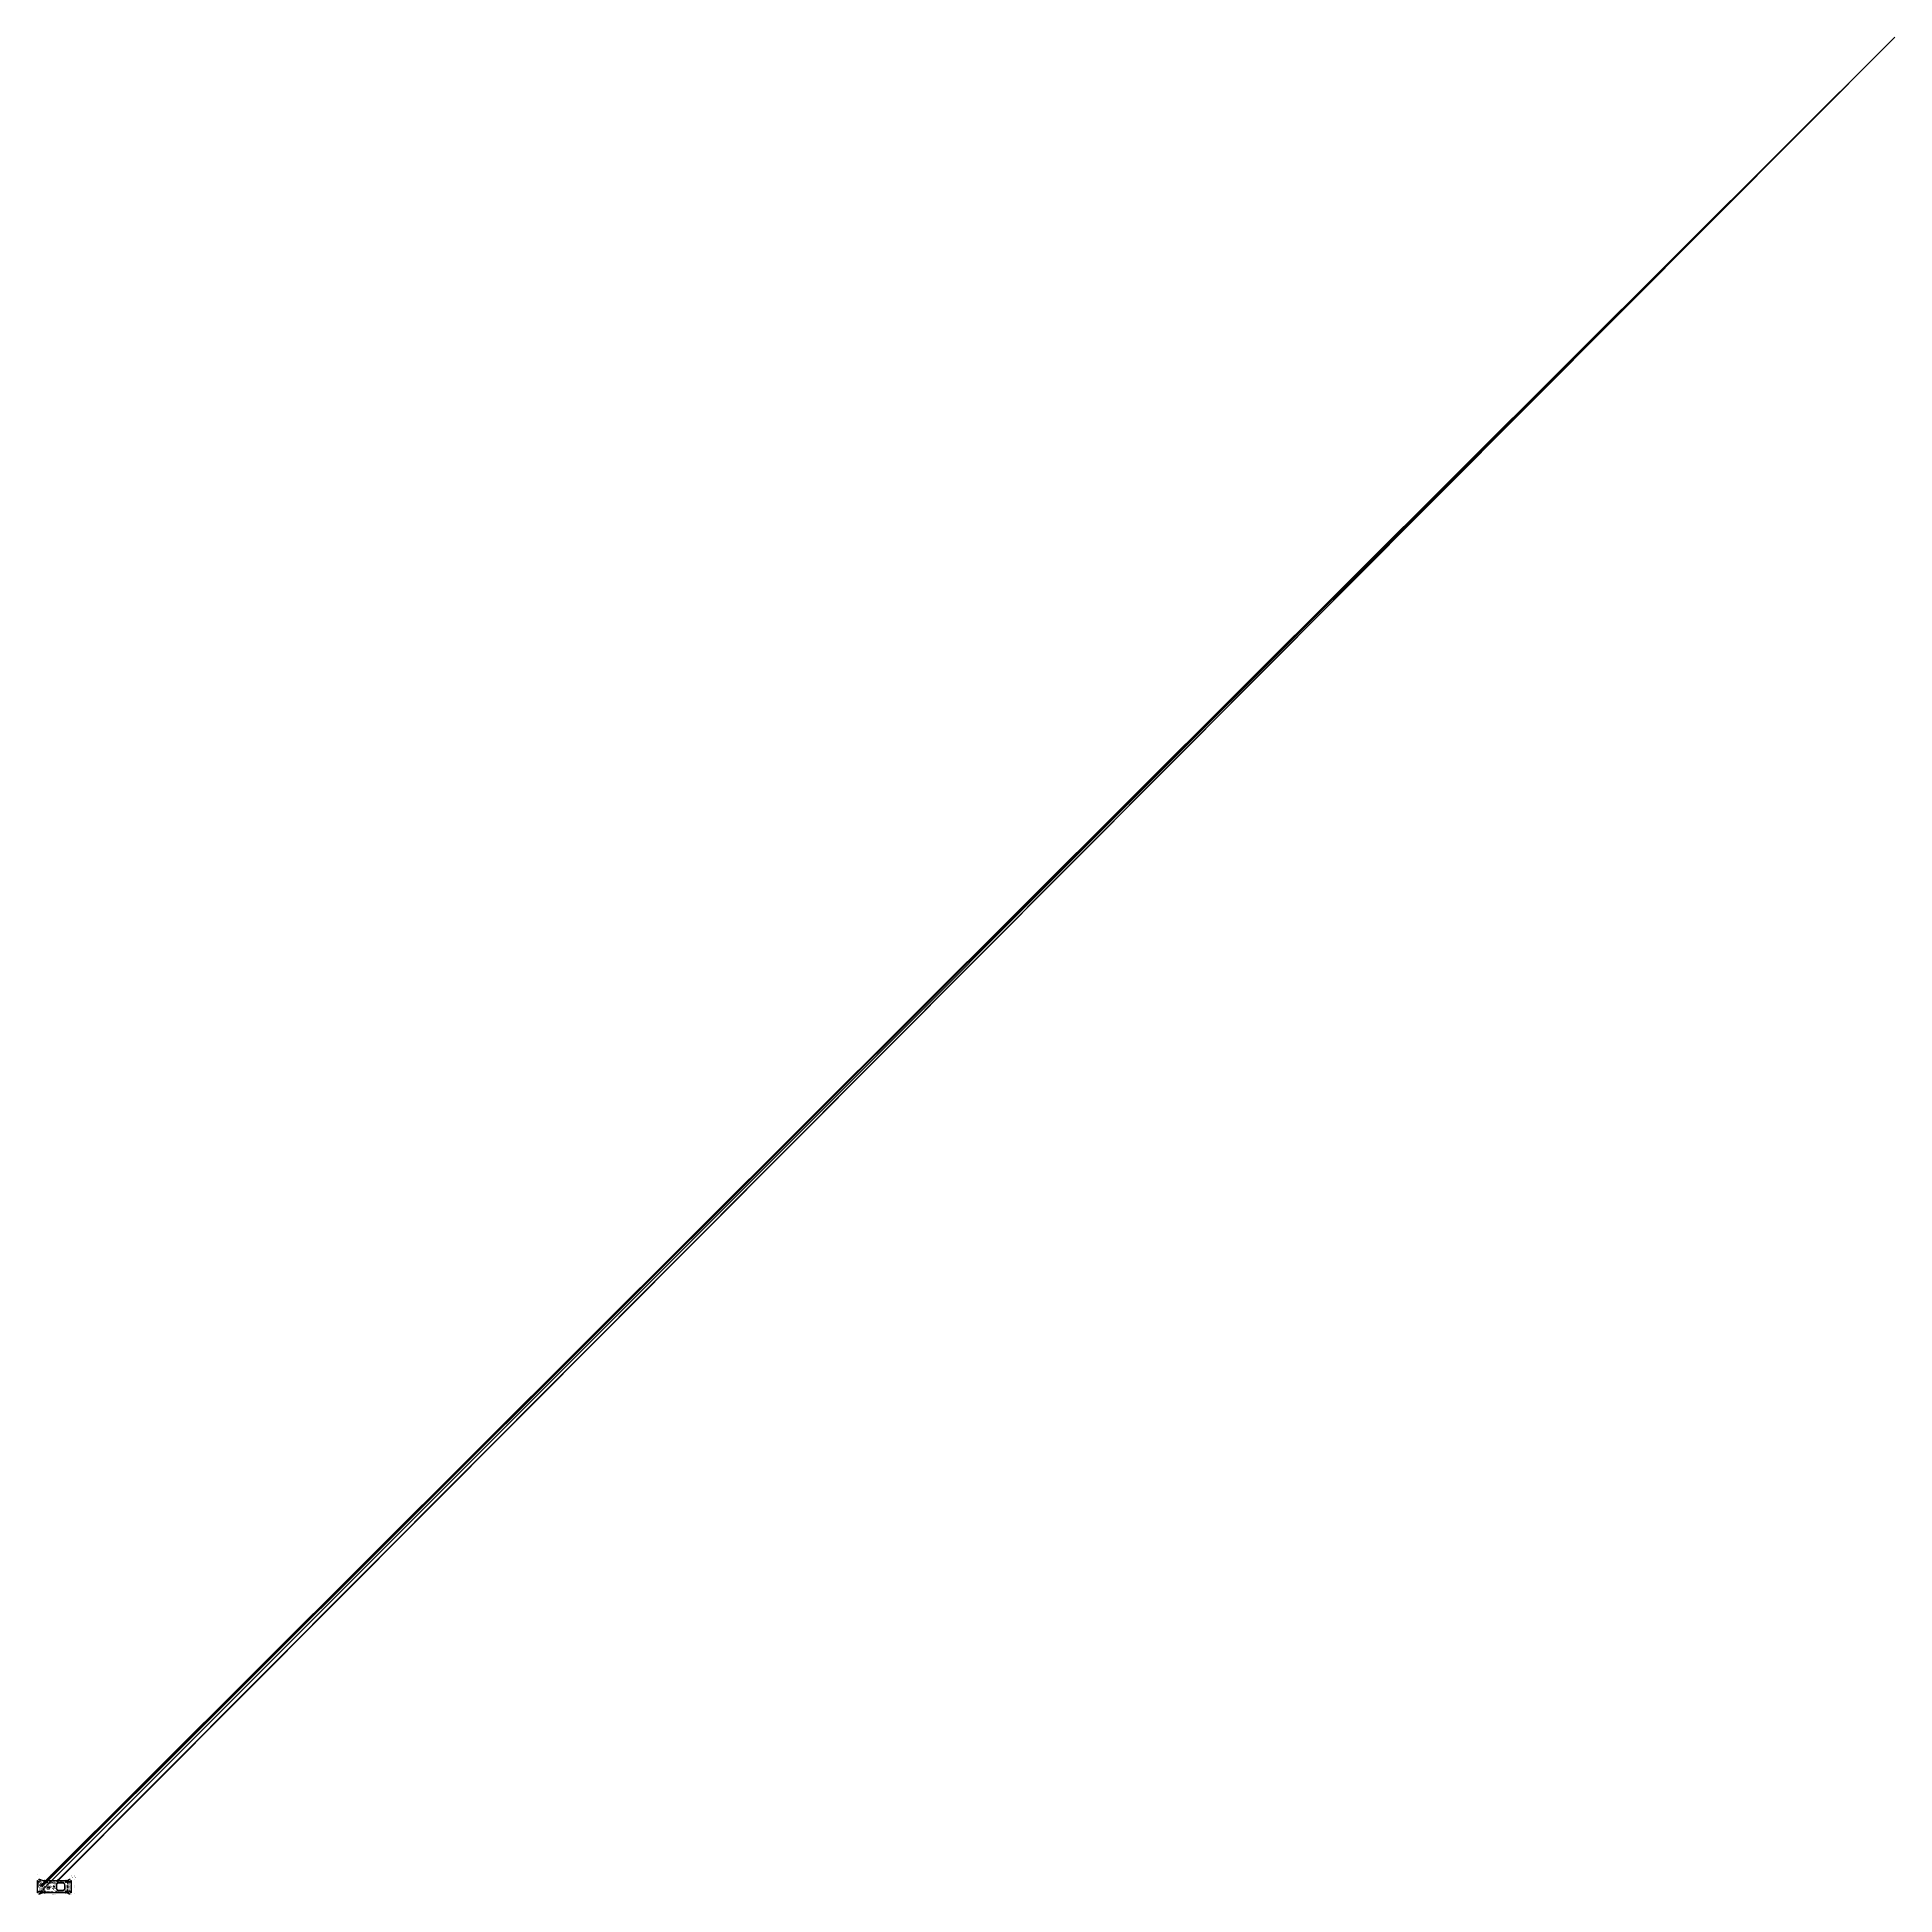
# Model space of a CAD drawing. Header units: inches. Extents: x -5 to 5450, y -4 to 5452.
import ezdxf

# ---------------------------------------------------------------- set-up
doc = ezdxf.new("R2010")
doc.units = ezdxf.units.IN
for name, color, linetype in [('Board_outline', 216, 'Continuous'), ('Bottom Layer', 5, 'Continuous'), ('Bottom Overlay', 54, 'Continuous'), ('Bottom Paste', 16, 'Continuous'), ('Bottom Solder', 6, 'Continuous'), ('Dimensions', 6, 'Continuous'), ('Ground', 76, 'Continuous'), ('Keep-Out Layer', 6, 'Continuous'), ('Multi-Layer', 9, 'Continuous'), ('Pad Holes', 156, 'Continuous'), ('Power', 16, 'Continuous'), ('Top Layer', 1, 'Continuous'), ('Top Overlay', 2, 'Continuous'), ('Top Paste', 8, 'Continuous'), ('Top Solder', 216, 'Continuous')]:
    doc.layers.add(name, color=color, linetype=linetype)
doc.styles.add('Arial', font='', dxfattribs={"height": 0.2})
doc.styles.get('Arial').set_extended_font_data('Arial')

# ---------------------------------------------------------------- blocks, each defined once
blk = doc.blocks.new('SMD3215_2P_B_1')
at = {"layer": 'Bottom Layer'}
for points in [[(-1.8, 0.9), (-0.7, 0.9), (-0.7, -0.9), (-1.8, -0.9)], [(0.7, 0.9), (1.8, 0.9), (1.8, -0.9), (0.7, -0.9)]]:
    blk.add_hatch(color=5, dxfattribs=at).paths.add_polyline_path(points)
at = {"layer": 'Bottom Paste'}
for points in [[(-1.8, 0.9), (-0.7, 0.9), (-0.7, -0.9), (-1.8, -0.9)], [(0.7, 0.9), (1.8, 0.9), (1.8, -0.9), (0.7, -0.9)]]:
    blk.add_hatch(color=16, dxfattribs=at).paths.add_polyline_path(points)
at = {"layer": 'Bottom Solder'}
for points in [[(-1.9, 1), (-0.6, 1), (-0.6, -1), (-1.9, -1)], [(0.6, 1), (1.9, 1), (1.9, -1), (0.6, -1)]]:
    blk.add_hatch(color=6, dxfattribs=at).paths.add_polyline_path(points)
at = {"layer": 'Bottom Overlay'}
for points in [[(0.6, 0.8, 0.127, 0.127, 0), (-0.6, 0.8, 0.127, 0.127, 0)], [(0.6, -0.8, 0.127, 0.127, 0), (-0.6, -0.8, 0.127, 0.127, 0)]]:
    blk.add_lwpolyline(points, format="xyseb", dxfattribs=at)
for points in [[(-0.6, 0.8, 0.0635, 0.0635, 1), (-0.5, 0.8, 0.0635, 0.0635, 1)], [(0.5, 0.8, 0.0635, 0.0635, 1), (0.6, 0.8, 0.0635, 0.0635, 1)], [(-0.6, -0.8, 0.0635, 0.0635, 1), (-0.5, -0.8, 0.0635, 0.0635, 1)], [(0.5, -0.8, 0.0635, 0.0635, 1), (0.6, -0.8, 0.0635, 0.0635, 1)]]:
    blk.add_lwpolyline(points, format="xyseb", close=True, dxfattribs=at)
blk = doc.blocks.new('SMD3225_4P_2')
at = {"layer": 'Top Layer'}
for points in [[(-1.8, 1.5), (-0.4, 1.5), (-0.4, 0.3), (-1.8, 0.3)], [(0.4, 1.5), (1.8, 1.5), (1.8, 0.3), (0.4, 0.3)], [(-1.8, -0.2), (-0.4, -0.2), (-0.4, -1.4), (-1.8, -1.4)], [(0.4, -0.2), (1.8, -0.2), (1.8, -1.4), (0.4, -1.4)]]:
    blk.add_hatch(color=1, dxfattribs=at).paths.add_polyline_path(points)
at = {"layer": 'Top Paste'}
for points in [[(-1.8, 1.5), (-0.4, 1.5), (-0.4, 0.3), (-1.8, 0.3)], [(0.4, 1.5), (1.8, 1.5), (1.8, 0.3), (0.4, 0.3)], [(-1.8, -0.2), (-0.4, -0.2), (-0.4, -1.4), (-1.8, -1.4)], [(0.4, -0.2), (1.8, -0.2), (1.8, -1.4), (0.4, -1.4)]]:
    blk.add_hatch(color=8, dxfattribs=at).paths.add_polyline_path(points)
at = {"layer": 'Top Solder'}
for points in [[(-1.9, 1.6), (-0.3, 1.6), (-0.3, 0.1), (-1.9, 0.1)], [(0.3, 1.6), (1.9, 1.6), (1.9, 0.1), (0.3, 0.1)], [(-1.9, -0.1), (-0.3, -0.1), (-0.3, -1.6), (-1.9, -1.6)], [(0.3, -0.1), (1.9, -0.1), (1.9, -1.6), (0.3, -1.6)]]:
    blk.add_hatch(color=216, dxfattribs=at).paths.add_polyline_path(points)
at = {"layer": 'Top Overlay'}
for points in [[(-1.7, 0.1, 0.127, 0.127, 0), (-1.7, -0.1, 0.127, 0.127, 0)], [(0.2, 1.3, 0.127, 0.127, 0), (-0.2, 1.3, 0.127, 0.127, 0)], [(1.7, 0.1, 0.127, 0.127, 0), (1.7, -0.1, 0.127, 0.127, 0)], [(-2.1, -0.7, 0.127, 0.127, 0), (-2.1, -1, 0.127, 0.127, 0)], [(-2, -0.8, 0.127, 0.127, 0), (-2.1, -0.7, 0.127, 0.127, 0)], [(-2, -0.8, 0.127, 0.127, 0), (-2.1, -1, 0.127, 0.127, 0)], [(0.2, -1.3, 0.127, 0.127, 0), (-0.2, -1.3, 0.127, 0.127, 0)]]:
    blk.add_lwpolyline(points, format="xyseb", dxfattribs=at)
for points in [[(-1.7, 0.1, 0.0635, 0.0635, 1), (-1.6, 0.1, 0.0635, 0.0635, 1)], [(-0.2, 1.3, 0.0635, 0.0635, 1), (-0.2, 1.3, 0.0635, 0.0635, 1)], [(0.1, 1.3, 0.0635, 0.0635, 1), (0.2, 1.3, 0.0635, 0.0635, 1)], [(1.6, 0.1, 0.0635, 0.0635, 1), (1.7, 0.1, 0.0635, 0.0635, 1)], [(-2.1, -0.7, 0.0635, 0.0635, 1), (-2.1, -0.7, 0.0635, 0.0635, 1)], [(-2.1, -0.7, 0.0635, 0.0635, 1), (-2.1, -0.7, 0.0635, 0.0635, 1)], [(-2.1, -1, 0.0635, 0.0635, 1), (-2.1, -1, 0.0635, 0.0635, 1)], [(-2.1, -1, 0.0635, 0.0635, 1), (-2.1, -1, 0.0635, 0.0635, 1)], [(-2, -0.8, 0.0635, 0.0635, 1), (-1.9, -0.8, 0.0635, 0.0635, 1)], [(-2, -0.8, 0.0635, 0.0635, 1), (-1.9, -0.8, 0.0635, 0.0635, 1)], [(-1.7, -0.1, 0.0635, 0.0635, 1), (-1.6, -0.1, 0.0635, 0.0635, 1)], [(-0.2, -1.3, 0.0635, 0.0635, 1), (-0.2, -1.3, 0.0635, 0.0635, 1)], [(0.1, -1.3, 0.0635, 0.0635, 1), (0.2, -1.3, 0.0635, 0.0635, 1)], [(1.6, -0.1, 0.0635, 0.0635, 1), (1.7, -0.1, 0.0635, 0.0635, 1)]]:
    blk.add_lwpolyline(points, format="xyseb", close=True, dxfattribs=at)
blk = doc.blocks.new('MCSJK_7U_12_00_10_10_80_B_10_3')
at = {"layer": 'Top Layer'}
for points in [[(-1.8, 1.5), (-0.4, 1.5), (-0.4, 0.3), (-1.8, 0.3)], [(0.4, 1.5), (1.8, 1.5), (1.8, 0.3), (0.4, 0.3)], [(-1.8, -0.2), (-0.4, -0.2), (-0.4, -1.4), (-1.8, -1.4)], [(0.4, -0.2), (1.8, -0.2), (1.8, -1.4), (0.4, -1.4)]]:
    blk.add_hatch(color=1, dxfattribs=at).paths.add_polyline_path(points)
at = {"layer": 'Top Paste'}
for points in [[(-1.8, 1.5), (-0.4, 1.5), (-0.4, 0.3), (-1.8, 0.3)], [(0.4, 1.5), (1.8, 1.5), (1.8, 0.3), (0.4, 0.3)], [(-1.8, -0.2), (-0.4, -0.2), (-0.4, -1.4), (-1.8, -1.4)], [(0.4, -0.2), (1.8, -0.2), (1.8, -1.4), (0.4, -1.4)]]:
    blk.add_hatch(color=8, dxfattribs=at).paths.add_polyline_path(points)
at = {"layer": 'Top Solder'}
for points in [[(-1.9, 1.5), (-0.3, 1.5), (-0.3, 0.2), (-1.9, 0.2)], [(0.3, 1.5), (1.9, 1.5), (1.9, 0.2), (0.3, 0.2)], [(-1.9, -0.2), (-0.3, -0.2), (-0.3, -1.5), (-1.9, -1.5)], [(0.3, -0.2), (1.9, -0.2), (1.9, -1.5), (0.3, -1.5)]]:
    blk.add_hatch(color=216, dxfattribs=at).paths.add_polyline_path(points)
at = {"layer": 'Top Overlay'}
for points in [[(-1.7, -0.1, 0.127, 0.127, 0), (-1.7, 0.1, 0.127, 0.127, 0)], [(-0.2, 1.3, 0.127, 0.127, 0), (0.2, 1.3, 0.127, 0.127, 0)], [(1.7, -0.1, 0.127, 0.127, 0), (1.7, 0.1, 0.127, 0.127, 0)], [(-2.1, -0.7, 0.127, 0.127, 0), (-1.9, -0.8, 0.127, 0.127, 0)], [(-2.1, -1, 0.127, 0.127, 0), (-2.1, -0.7, 0.127, 0.127, 0)], [(-2.1, -1, 0.127, 0.127, 0), (-1.9, -0.8, 0.127, 0.127, 0)], [(-0.2, -1.3, 0.127, 0.127, 0), (0.2, -1.3, 0.127, 0.127, 0)]]:
    blk.add_lwpolyline(points, format="xyseb", dxfattribs=at)
for points in [[(-1.7, 0.1, 0.0635, 0.0635, 1), (-1.6, 0.1, 0.0635, 0.0635, 1)], [(-1.7, -0.1, 0.0635, 0.0635, 1), (-1.6, -0.1, 0.0635, 0.0635, 1)], [(-0.2, 1.3, 0.0635, 0.0635, 1), (-0.2, 1.3, 0.0635, 0.0635, 1)], [(0.2, 1.3, 0.0635, 0.0635, 1), (0.2, 1.3, 0.0635, 0.0635, 1)], [(1.6, 0.1, 0.0635, 0.0635, 1), (1.7, 0.1, 0.0635, 0.0635, 1)], [(1.6, -0.1, 0.0635, 0.0635, 1), (1.7, -0.1, 0.0635, 0.0635, 1)], [(-2.1, -0.7, 0.0635, 0.0635, 1), (-2, -0.7, 0.0635, 0.0635, 1)], [(-2.1, -0.7, 0.0635, 0.0635, 1), (-2, -0.7, 0.0635, 0.0635, 1)], [(-2.1, -1, 0.0635, 0.0635, 1), (-2, -1, 0.0635, 0.0635, 1)], [(-2.1, -1, 0.0635, 0.0635, 1), (-2, -1, 0.0635, 0.0635, 1)], [(-2, -0.8, 0.0635, 0.0635, 1), (-1.9, -0.8, 0.0635, 0.0635, 1)], [(-2, -0.8, 0.0635, 0.0635, 1), (-1.9, -0.8, 0.0635, 0.0635, 1)], [(-0.2, -1.3, 0.0635, 0.0635, 1), (-0.2, -1.3, 0.0635, 0.0635, 1)], [(0.2, -1.3, 0.0635, 0.0635, 1), (0.2, -1.3, 0.0635, 0.0635, 1)]]:
    blk.add_lwpolyline(points, format="xyseb", close=True, dxfattribs=at)
blk = doc.blocks.new('MSOP_8_B_4')
at = {"layer": 'Bottom Layer'}
for points in [[(-2.9, 1.2), (-1.5, 1.2), (-1.5, 0.7), (-2.9, 0.7)], [(-2.9, 0.6), (-1.5, 0.6), (-1.5, 0.1), (-2.9, 0.1)], [(1.5, 1.2), (2.9, 1.2), (2.9, 0.7), (1.5, 0.7)], [(1.5, 0.6), (2.9, 0.6), (2.9, 0.1), (1.5, 0.1)], [(-2.9, -0.1), (-1.5, -0.1), (-1.5, -0.6), (-2.9, -0.6)], [(-2.9, -0.7), (-1.5, -0.7), (-1.5, -1.2), (-2.9, -1.2)], [(1.5, -0.1), (2.9, -0.1), (2.9, -0.6), (1.5, -0.6)], [(1.5, -0.7), (2.9, -0.7), (2.9, -1.2), (1.5, -1.2)]]:
    blk.add_hatch(color=5, dxfattribs=at).paths.add_polyline_path(points)
at = {"layer": 'Bottom Paste'}
for points in [[(-2.9, 1.2), (-1.5, 1.2), (-1.5, 0.7), (-2.9, 0.7)], [(-2.9, 0.6), (-1.5, 0.6), (-1.5, 0.1), (-2.9, 0.1)], [(1.5, 1.2), (2.9, 1.2), (2.9, 0.7), (1.5, 0.7)], [(1.5, 0.6), (2.9, 0.6), (2.9, 0.1), (1.5, 0.1)], [(-2.9, -0.1), (-1.5, -0.1), (-1.5, -0.6), (-2.9, -0.6)], [(-2.9, -0.7), (-1.5, -0.7), (-1.5, -1.2), (-2.9, -1.2)], [(1.5, -0.1), (2.9, -0.1), (2.9, -0.6), (1.5, -0.6)], [(1.5, -0.7), (2.9, -0.7), (2.9, -1.2), (1.5, -1.2)]]:
    blk.add_hatch(color=16, dxfattribs=at).paths.add_polyline_path(points)
at = {"layer": 'Bottom Solder'}
for points in [[(-3, 1.3), (-1.4, 1.3), (-1.4, 0.7), (-3, 0.7)], [(-3, 0.6), (-1.4, 0.6), (-1.4, 0), (-3, 0)], [(1.4, 1.3), (3, 1.3), (3, 0.7), (1.4, 0.7)], [(1.4, 0.6), (3, 0.6), (3, 0), (1.4, 0)], [(-3, 0), (-1.4, 0), (-1.4, -0.6), (-3, -0.6)], [(-3, -0.7), (-1.4, -0.7), (-1.4, -1.3), (-3, -1.3)], [(1.4, 0), (3, 0), (3, -0.6), (1.4, -0.6)], [(1.4, -0.7), (3, -0.7), (3, -1.3), (1.4, -1.3)]]:
    blk.add_hatch(color=6, dxfattribs=at).paths.add_polyline_path(points)
at = {"layer": 'Bottom Overlay'}
for points in [[(-1.4, 1.5, 0.127, 0.127, 0), (1.4, 1.5, 0.127, 0.127, 0)], [(-3.2, -0.8, 0.127, 0.127, 0), (-3.1, -1, 0.127, 0.127, 0)], [(-3.2, -0.8, 0.127, 0.127, 0), (-3.2, -1.1, 0.127, 0.127, 0)], [(-3.1, -1, 0.127, 0.127, 0), (-3.2, -1.1, 0.127, 0.127, 0)], [(-1.4, -1.5, 0.127, 0.127, 0), (1.4, -1.5, 0.127, 0.127, 0)]]:
    blk.add_lwpolyline(points, format="xyseb", dxfattribs=at)
for points in [[(-1.4, 1.5, 0.0635, 0.0635, 1), (-1.3, 1.5, 0.0635, 0.0635, 1)], [(1.4, 1.5, 0.0635, 0.0635, 1), (1.5, 1.5, 0.0635, 0.0635, 1)], [(-3.3, -0.8, 0.0635, 0.0635, 1), (-3.2, -0.8, 0.0635, 0.0635, 1)], [(-3.3, -0.8, 0.0635, 0.0635, 1), (-3.2, -0.8, 0.0635, 0.0635, 1)], [(-3.3, -1.1, 0.0635, 0.0635, 1), (-3.2, -1.1, 0.0635, 0.0635, 1)], [(-3.3, -1.1, 0.0635, 0.0635, 1), (-3.2, -1.1, 0.0635, 0.0635, 1)], [(-3.1, -1, 0.0635, 0.0635, 1), (-3.1, -1, 0.0635, 0.0635, 1)], [(-3.1, -1, 0.0635, 0.0635, 1), (-3.1, -1, 0.0635, 0.0635, 1)], [(-1.4, -1.5, 0.0635, 0.0635, 1), (-1.3, -1.5, 0.0635, 0.0635, 1)], [(1.4, -1.5, 0.0635, 0.0635, 1), (1.5, -1.5, 0.0635, 0.0635, 1)]]:
    blk.add_lwpolyline(points, format="xyseb", close=True, dxfattribs=at)
blk = doc.blocks.new('16_QFN__4_4__B_5')
at = {"layer": 'Bottom Layer'}
for points in [[(-2.6, 0.8), (-2.6, 1.2), (-1.6, 1.2), (-1.6, 0.8)], [(-2.6, 0.2), (-2.6, 0.5), (-1.6, 0.5), (-1.6, 0.2)], [(-1.3, -1.3), (-1.3, 1.3), (1.3, 1.3), (1.3, -1.3)], [(-1.2, 1.6), (-1.2, 2.6), (-0.8, 2.6), (-0.8, 1.6)], [(-0.5, 1.6), (-0.5, 2.6), (-0.2, 2.6), (-0.2, 1.6)], [(0.1, 1.6), (0.1, 2.6), (0.5, 2.6), (0.5, 1.6)], [(0.8, 1.6), (0.8, 2.6), (1.1, 2.6), (1.1, 1.6)], [(1.6, 0.8), (1.6, 1.2), (2.6, 1.2), (2.6, 0.8)], [(1.6, 0.2), (1.6, 0.5), (2.6, 0.5), (2.6, 0.2)], [(-2.6, -0.5), (-2.6, -0.1), (-1.6, -0.1), (-1.6, -0.5)], [(-2.6, -1.1), (-2.6, -0.8), (-1.6, -0.8), (-1.6, -1.1)], [(-1.2, -2.6), (-1.2, -1.6), (-0.8, -1.6), (-0.8, -2.6)], [(-0.5, -2.6), (-0.5, -1.6), (-0.2, -1.6), (-0.2, -2.6)], [(0.1, -2.6), (0.1, -1.6), (0.5, -1.6), (0.5, -2.6)], [(0.8, -2.6), (0.8, -1.6), (1.1, -1.6), (1.1, -2.6)], [(1.6, -0.5), (1.6, -0.1), (2.6, -0.1), (2.6, -0.5)], [(1.6, -1.1), (1.6, -0.8), (2.6, -0.8), (2.6, -1.1)]]:
    blk.add_hatch(color=5, dxfattribs=at).paths.add_polyline_path(points)
at = {"layer": 'Bottom Solder'}
for points in [[(-2.6, 0.8), (-2.6, 1.2), (-1.5, 1.2), (-1.5, 0.8)], [(-2.6, 0.1), (-2.6, 0.6), (-1.5, 0.6), (-1.5, 0.1)], [(-1.4, -1.4), (-1.4, 1.4), (1.4, 1.4), (1.4, -1.4)], [(-1.2, 1.5), (-1.2, 2.6), (-0.8, 2.6), (-0.8, 1.5)], [(-0.6, 1.5), (-0.6, 2.6), (-0.1, 2.6), (-0.1, 1.5)], [(0.1, 1.5), (0.1, 2.6), (0.5, 2.6), (0.5, 1.5)], [(0.7, 1.5), (0.7, 2.6), (1.2, 2.6), (1.2, 1.5)], [(1.5, 0.8), (1.5, 1.2), (2.6, 1.2), (2.6, 0.8)], [(1.5, 0.1), (1.5, 0.6), (2.6, 0.6), (2.6, 0.1)], [(-2.6, -0.5), (-2.6, -0.1), (-1.5, -0.1), (-1.5, -0.5)], [(-2.6, -1.2), (-2.6, -0.7), (-1.5, -0.7), (-1.5, -1.2)], [(-1.2, -2.6), (-1.2, -1.5), (-0.8, -1.5), (-0.8, -2.6)], [(-0.6, -2.6), (-0.6, -1.5), (-0.1, -1.5), (-0.1, -2.6)], [(0.1, -2.6), (0.1, -1.5), (0.5, -1.5), (0.5, -2.6)], [(0.7, -2.6), (0.7, -1.5), (1.2, -1.5), (1.2, -2.6)], [(1.5, -0.5), (1.5, -0.1), (2.6, -0.1), (2.6, -0.5)], [(1.5, -1.2), (1.5, -0.7), (2.6, -0.7), (2.6, -1.2)]]:
    blk.add_hatch(color=6, dxfattribs=at).paths.add_polyline_path(points)
at = {"layer": 'Bottom Overlay'}
for points in [[(-1.4, 2.1, 0.127, 0.127, 0), (-2.1, 2.1, 0.127, 0.127, 0)], [(-2.1, 2.1, 0.127, 0.127, 0), (-2.1, 1.4, 0.127, 0.127, 0)], [(2.1, 2.1, 0.127, 0.127, 0), (1.4, 2.1, 0.127, 0.127, 0)], [(2.1, 2.1, 0.127, 0.127, 0), (2.1, 1.4, 0.127, 0.127, 0)], [(-2.7, -1, 0.127, 0.127, 0), (-2.8, -0.9, 0.127, 0.127, 0)], [(-2.8, -0.9, 0.127, 0.127, 0), (-2.8, -1.1, 0.127, 0.127, 0)], [(-2.7, -1, 0.127, 0.127, 0), (-2.8, -1.1, 0.127, 0.127, 0)], [(-2.1, -1.4, 0.127, 0.127, 0), (-2.1, -2.1, 0.127, 0.127, 0)], [(-1.4, -2.1, 0.127, 0.127, 0), (-2.1, -2.1, 0.127, 0.127, 0)], [(2.1, -2.1, 0.127, 0.127, 0), (1.4, -2.1, 0.127, 0.127, 0)], [(2.1, -1.4, 0.127, 0.127, 0), (2.1, -2.1, 0.127, 0.127, 0)]]:
    blk.add_lwpolyline(points, format="xyseb", dxfattribs=at)
for points in [[(-2.1, 2.1, 0.0635, 0.0635, 1), (-2.1, 2.1, 0.0635, 0.0635, 1)], [(-2.1, 2.1, 0.0635, 0.0635, 1), (-2.1, 2.1, 0.0635, 0.0635, 1)], [(-2.1, 1.4, 0.0635, 0.0635, 1), (-2.1, 1.4, 0.0635, 0.0635, 1)], [(-1.4, 2.1, 0.0635, 0.0635, 1), (-1.4, 2.1, 0.0635, 0.0635, 1)], [(1.3, 2.1, 0.0635, 0.0635, 1), (1.4, 2.1, 0.0635, 0.0635, 1)], [(2.1, 2.1, 0.0635, 0.0635, 1), (2.1, 2.1, 0.0635, 0.0635, 1)], [(2.1, 2.1, 0.0635, 0.0635, 1), (2.1, 2.1, 0.0635, 0.0635, 1)], [(2.1, 1.4, 0.0635, 0.0635, 1), (2.1, 1.4, 0.0635, 0.0635, 1)], [(-2.8, -0.9, 0.0635, 0.0635, 1), (-2.8, -0.9, 0.0635, 0.0635, 1)], [(-2.8, -0.9, 0.0635, 0.0635, 1), (-2.8, -0.9, 0.0635, 0.0635, 1)], [(-2.8, -1.1, 0.0635, 0.0635, 1), (-2.8, -1.1, 0.0635, 0.0635, 1)], [(-2.8, -1.1, 0.0635, 0.0635, 1), (-2.8, -1.1, 0.0635, 0.0635, 1)], [(-2.7, -1, 0.0635, 0.0635, 1), (-2.6, -1, 0.0635, 0.0635, 1)], [(-2.7, -1, 0.0635, 0.0635, 1), (-2.6, -1, 0.0635, 0.0635, 1)], [(-2.1, -1.4, 0.0635, 0.0635, 1), (-2.1, -1.4, 0.0635, 0.0635, 1)], [(-2.1, -2.1, 0.0635, 0.0635, 1), (-2.1, -2.1, 0.0635, 0.0635, 1)], [(-2.1, -2.1, 0.0635, 0.0635, 1), (-2.1, -2.1, 0.0635, 0.0635, 1)], [(-1.4, -2.1, 0.0635, 0.0635, 1), (-1.4, -2.1, 0.0635, 0.0635, 1)], [(1.3, -2.1, 0.0635, 0.0635, 1), (1.4, -2.1, 0.0635, 0.0635, 1)], [(2.1, -1.4, 0.0635, 0.0635, 1), (2.1, -1.4, 0.0635, 0.0635, 1)], [(2.1, -2.1, 0.0635, 0.0635, 1), (2.1, -2.1, 0.0635, 0.0635, 1)], [(2.1, -2.1, 0.0635, 0.0635, 1), (2.1, -2.1, 0.0635, 0.0635, 1)]]:
    blk.add_lwpolyline(points, format="xyseb", close=True, dxfattribs=at)
at = {"layer": 'Bottom Paste'}
for p, q in [((-2.6, 0.8), (-2.6, 1.2)), ((-2.6, 1.2), (-1.6, 1.2)), ((-1.6, 0.8), (-2.6, 0.8)), ((-2.6, 0.2), (-2.6, 0.5)), ((-2.6, 0.5), (-1.6, 0.5)), ((-1.6, 0.2), (-2.6, 0.2)), ((-1.6, 1.2), (-1.6, 1.2)), ((-1.6, 1.2), (-1.6, 0.8)), ((-1.6, 0.5), (-1.6, 0.5)), ((-1.6, 0.5), (-1.6, 0.2)), ((-1.2, 2.6), (-1.2, 2.6)), ((-1.2, 2.6), (-0.8, 2.6)), ((-1.2, 1.6), (-1.2, 2.6)), ((-0.8, 1.6), (-1.2, 1.6)), ((1.1, 1.1), (-1.1, 1.1)), ((-1.1, 1.1), (-1.1, -1.1)), ((-0.8, 2.6), (-0.8, 1.6)), ((-0.5, 2.6), (-0.5, 2.6)), ((-0.5, 2.6), (-0.2, 2.6)), ((-0.5, 1.6), (-0.5, 2.6)), ((-0.2, 1.6), (-0.5, 1.6)), ((-0.2, 2.6), (-0.2, 1.6)), ((0.1, 2.6), (0.1, 2.6)), ((0.1, 2.6), (0.5, 2.6)), ((0.1, 1.6), (0.1, 2.6)), ((0.5, 1.6), (0.1, 1.6)), ((0.5, 2.6), (0.5, 1.6)), ((0.8, 2.6), (0.8, 2.6)), ((0.8, 2.6), (1.1, 2.6)), ((0.8, 1.6), (0.8, 2.6)), ((1.1, 1.6), (0.8, 1.6)), ((1.1, 2.6), (1.1, 1.6)), ((1.1, -1.1), (1.1, 1.1)), ((1.6, 0.8), (1.6, 1.2)), ((1.6, 1.2), (2.6, 1.2)), ((2.6, 0.8), (1.6, 0.8)), ((1.6, 0.2), (1.6, 0.5)), ((1.6, 0.5), (2.6, 0.5)), ((2.6, 0.2), (1.6, 0.2)), ((2.6, 1.2), (2.6, 1.2)), ((2.6, 1.2), (2.6, 0.8)), ((2.6, 0.5), (2.6, 0.5)), ((2.6, 0.5), (2.6, 0.2)), ((-2.6, -0.5), (-2.6, -0.1)), ((-2.6, -0.1), (-1.6, -0.1)), ((-1.6, -0.5), (-2.6, -0.5)), ((-2.6, -1.1), (-2.6, -0.8)), ((-2.6, -0.8), (-1.6, -0.8)), ((-1.6, -1.1), (-2.6, -1.1)), ((-1.6, -0.1), (-1.6, -0.1)), ((-1.6, -0.1), (-1.6, -0.5)), ((-1.6, -0.8), (-1.6, -0.8)), ((-1.6, -0.8), (-1.6, -1.1)), ((-1.2, -1.6), (-1.2, -1.6)), ((-1.2, -1.6), (-0.8, -1.6)), ((-1.2, -2.6), (-1.2, -1.6)), ((-0.8, -2.6), (-1.2, -2.6)), ((-1.1, -1.1), (1.1, -1.1)), ((-0.8, -1.6), (-0.8, -2.6)), ((-0.5, -1.6), (-0.5, -1.6)), ((-0.5, -1.6), (-0.2, -1.6)), ((-0.5, -2.6), (-0.5, -1.6)), ((-0.2, -2.6), (-0.5, -2.6)), ((-0.2, -1.6), (-0.2, -2.6)), ((0.1, -1.6), (0.1, -1.6)), ((0.1, -1.6), (0.5, -1.6)), ((0.1, -2.6), (0.1, -1.6)), ((0.5, -2.6), (0.1, -2.6)), ((0.5, -1.6), (0.5, -2.6)), ((0.8, -1.6), (0.8, -1.6)), ((0.8, -1.6), (1.1, -1.6)), ((0.8, -2.6), (0.8, -1.6)), ((1.1, -2.6), (0.8, -2.6)), ((1.1, -1.1), (1.1, -1.1)), ((1.1, -1.6), (1.1, -2.6)), ((1.6, -0.5), (1.6, -0.1)), ((1.6, -0.1), (2.6, -0.1)), ((2.6, -0.5), (1.6, -0.5)), ((1.6, -1.1), (1.6, -0.8)), ((1.6, -0.8), (2.6, -0.8)), ((2.6, -1.1), (1.6, -1.1)), ((2.6, -0.1), (2.6, -0.1)), ((2.6, -0.1), (2.6, -0.5)), ((2.6, -0.8), (2.6, -0.8)), ((2.6, -0.8), (2.6, -1.1))]:
    blk.add_line(p, q, dxfattribs=at)
blk = doc.blocks.new('CSD17313Q2_B_6')
at = {"layer": 'Bottom Layer'}
for points in [[(-1.2, 0.9), (-0.7, 0.9), (-0.7, 0.5), (-1.2, 0.5)], [(-1.2, 0.2), (-0.7, 0.2), (-0.7, -0.2), (-1.2, -0.2)], [(-0.6, 0.2), (0.6, 0.2), (0.6, -0.9), (-0.6, -0.9)], [(-0.3, 0.9), (0.5, 0.9), (0.5, 0.5), (-0.3, 0.5)], [(1.2, 0.5), (0.7, 0.5), (0.7, 0.9), (1.2, 0.9)], [(1.2, -0.2), (0.7, -0.2), (0.7, 0.2), (1.2, 0.2)], [(-1.2, -0.5), (-0.7, -0.5), (-0.7, -0.9), (-1.2, -0.9)], [(1.2, -0.9), (0.7, -0.9), (0.7, -0.5), (1.2, -0.5)]]:
    blk.add_hatch(color=5, dxfattribs=at).paths.add_polyline_path(points)
at = {"layer": 'Bottom Paste'}
for points in [[(-0.5, 0.1), (0.5, 0.1), (0.5, -0.8), (-0.5, -0.8)], [(-0.3, 0.8), (0.5, 0.8), (0.5, 0.5), (-0.3, 0.5)]]:
    blk.add_hatch(color=16, dxfattribs=at).paths.add_polyline_path(points)
at = {"layer": 'Bottom Solder'}
for points in [[(-1.3, 1), (-0.6, 1), (-0.6, 0.3), (-1.3, 0.3)], [(-1.3, 0.3), (-0.6, 0.3), (-0.6, -0.3), (-1.3, -0.3)], [(-0.7, 0.3), (0.7, 0.3), (0.7, -1), (-0.7, -1)], [(-0.4, 1), (0.6, 1), (0.6, 0.3), (-0.4, 0.3)], [(1.3, 0.3), (0.6, 0.3), (0.6, 1), (1.3, 1)], [(1.3, -0.3), (0.6, -0.3), (0.6, 0.3), (1.3, 0.3)], [(-1.3, -0.3), (-0.6, -0.3), (-0.6, -1), (-1.3, -1)], [(1.3, -1), (0.6, -1), (0.6, -0.3), (1.3, -0.3)]]:
    blk.add_hatch(color=6, dxfattribs=at).paths.add_polyline_path(points)
at = {"layer": 'Bottom Overlay'}
for points in [[(1, 1.1, 0.127, 0.127, 0), (-1, 1.1, 0.127, 0.127, 0)], [(-1.3, -0.6, 0.127, 0.127, 0), (-1.4, -0.5, 0.127, 0.127, 0)], [(-1.4, -0.8, 0.127, 0.127, 0), (-1.4, -0.5, 0.127, 0.127, 0)], [(-1.4, -0.8, 0.127, 0.127, 0), (-1.3, -0.6, 0.127, 0.127, 0)], [(1, -1.1, 0.127, 0.127, 0), (-1, -1.1, 0.127, 0.127, 0)]]:
    blk.add_lwpolyline(points, format="xyseb", dxfattribs=at)
for points in [[(-1, 1.1, 0.0635, 0.0635, 1), (-1, 1.1, 0.0635, 0.0635, 1)], [(1, 1.1, 0.0635, 0.0635, 1), (1, 1.1, 0.0635, 0.0635, 1)], [(-1.5, -0.5, 0.0635, 0.0635, 1), (-1.4, -0.5, 0.0635, 0.0635, 1)], [(-1.5, -0.5, 0.0635, 0.0635, 1), (-1.4, -0.5, 0.0635, 0.0635, 1)], [(-1.5, -0.8, 0.0635, 0.0635, 1), (-1.4, -0.8, 0.0635, 0.0635, 1)], [(-1.5, -0.8, 0.0635, 0.0635, 1), (-1.4, -0.8, 0.0635, 0.0635, 1)], [(-1.4, -0.6, 0.0635, 0.0635, 1), (-1.3, -0.6, 0.0635, 0.0635, 1)], [(-1.4, -0.6, 0.0635, 0.0635, 1), (-1.3, -0.6, 0.0635, 0.0635, 1)], [(-1, -1.1, 0.0635, 0.0635, 1), (-1, -1.1, 0.0635, 0.0635, 1)], [(1, -1.1, 0.0635, 0.0635, 1), (1, -1.1, 0.0635, 0.0635, 1)]]:
    blk.add_lwpolyline(points, format="xyseb", close=True, dxfattribs=at)
blk = doc.blocks.new('XL_1010RGBC_WS2812B_B_7')
at = {"layer": 'Bottom Layer'}
for points in [[(-0.6, 0.2), (-0.6, 0.6), (-0.2, 0.6), (-0.2, 0.2)], [(0.2, 0.2), (0.2, 0.6), (0.6, 0.6), (0.6, 0.2)], [(-0.6, -0.2), (-0.2, -0.2), (-0.2, -0.6), (-0.6, -0.6)], [(0.2, -0.2), (0.6, -0.2), (0.6, -0.6), (0.2, -0.6)]]:
    blk.add_hatch(color=5, dxfattribs=at).paths.add_polyline_path(points)
at = {"layer": 'Bottom Paste'}
for points in [[(-0.6, 0.2), (-0.6, 0.6), (-0.2, 0.6), (-0.2, 0.2)], [(0.2, 0.2), (0.2, 0.6), (0.6, 0.6), (0.6, 0.2)], [(-0.6, -0.2), (-0.2, -0.2), (-0.2, -0.6), (-0.6, -0.6)], [(0.2, -0.2), (0.6, -0.2), (0.6, -0.6), (0.2, -0.6)]]:
    blk.add_hatch(color=16, dxfattribs=at).paths.add_polyline_path(points)
at = {"layer": 'Bottom Solder'}
for points in [[(-0.8, 0.1), (-0.8, 0.8), (-0.1, 0.8), (-0.1, 0.1)], [(0.1, 0.1), (0.1, 0.8), (0.8, 0.8), (0.8, 0.1)], [(-0.8, -0.1), (-0.1, -0.1), (-0.1, -0.8), (-0.8, -0.8)], [(0.1, -0.1), (0.8, -0.1), (0.8, -0.8), (0.1, -0.8)]]:
    blk.add_hatch(color=6, dxfattribs=at).paths.add_polyline_path(points)
at = {"layer": 'Bottom Overlay'}
for points in [[(-0.7, 0.7, 0.127, 0.127, 0), (0.7, 0.7, 0.127, 0.127, 0)], [(-1, -0.3, 0.1, 0.1, 0), (-1, -0.6, 0.1, 0.1, 0)], [(-1, -0.3, 0.1, 0.1, 0), (-0.8, -0.4, 0.1, 0.1, 0)], [(-0.8, -0.4, 0.1, 0.1, 0), (-1, -0.6, 0.1, 0.1, 0)], [(-0.7, -0.7, 0.127, 0.127, 0), (0.7, -0.7, 0.127, 0.127, 0)], [(0.9, -0.4, 0.1, 0.1, 0), (1.2, -0.4, 0.1, 0.1, 0)], [(1, -0.3, 0.1, 0.1, 0), (1, -0.6, 0.1, 0.1, 0)]]:
    blk.add_lwpolyline(points, format="xyseb", dxfattribs=at)
for points in [[(-0.8, 0.7, 0.0635, 0.0635, 1), (-0.7, 0.7, 0.0635, 0.0635, 1)], [(0.7, 0.7, 0.0635, 0.0635, 1), (0.8, 0.7, 0.0635, 0.0635, 1)], [(-1, -0.3, 0.05, 0.05, 1), (-0.9, -0.3, 0.05, 0.05, 1)], [(-1, -0.3, 0.05, 0.05, 1), (-0.9, -0.3, 0.05, 0.05, 1)], [(-1, -0.6, 0.05, 0.05, 1), (-0.9, -0.6, 0.05, 0.05, 1)], [(-1, -0.6, 0.05, 0.05, 1), (-0.9, -0.6, 0.05, 0.05, 1)], [(-0.8, -0.4, 0.05, 0.05, 1), (-0.8, -0.4, 0.05, 0.05, 1)], [(-0.8, -0.4, 0.05, 0.05, 1), (-0.8, -0.4, 0.05, 0.05, 1)], [(-0.8, -0.7, 0.0635, 0.0635, 1), (-0.7, -0.7, 0.0635, 0.0635, 1)], [(0.7, -0.7, 0.0635, 0.0635, 1), (0.8, -0.7, 0.0635, 0.0635, 1)], [(0.8, -0.4, 0.05, 0.05, 1), (0.9, -0.4, 0.05, 0.05, 1)], [(1, -0.3, 0.05, 0.05, 1), (1, -0.3, 0.05, 0.05, 1)], [(1, -0.6, 0.05, 0.05, 1), (1, -0.6, 0.05, 0.05, 1)], [(1.1, -0.4, 0.05, 0.05, 1), (1.2, -0.4, 0.05, 0.05, 1)]]:
    blk.add_lwpolyline(points, format="xyseb", close=True, dxfattribs=at)
blk = doc.blocks.new('XL_1010RGBC_WS2812B_B_8')
at = {"layer": 'Bottom Layer'}
for points in [[(-0.6, 0.2), (-0.6, 0.6), (-0.2, 0.6), (-0.2, 0.2)], [(0.2, 0.2), (0.2, 0.6), (0.6, 0.6), (0.6, 0.2)], [(-0.6, -0.2), (-0.2, -0.2), (-0.2, -0.6), (-0.6, -0.6)], [(0.2, -0.2), (0.6, -0.2), (0.6, -0.6), (0.2, -0.6)]]:
    blk.add_hatch(color=5, dxfattribs=at).paths.add_polyline_path(points)
at = {"layer": 'Bottom Paste'}
for points in [[(-0.6, 0.2), (-0.6, 0.6), (-0.2, 0.6), (-0.2, 0.2)], [(0.2, 0.2), (0.2, 0.6), (0.6, 0.6), (0.6, 0.2)], [(-0.6, -0.2), (-0.2, -0.2), (-0.2, -0.6), (-0.6, -0.6)], [(0.2, -0.2), (0.6, -0.2), (0.6, -0.6), (0.2, -0.6)]]:
    blk.add_hatch(color=16, dxfattribs=at).paths.add_polyline_path(points)
at = {"layer": 'Bottom Solder'}
for points in [[(-0.8, 0.1), (-0.8, 0.8), (-0.1, 0.8), (-0.1, 0.1)], [(0.1, 0.1), (0.1, 0.8), (0.8, 0.8), (0.8, 0.1)], [(-0.8, -0.1), (-0.1, -0.1), (-0.1, -0.8), (-0.8, -0.8)], [(0.1, -0.1), (0.8, -0.1), (0.8, -0.8), (0.1, -0.8)]]:
    blk.add_hatch(color=6, dxfattribs=at).paths.add_polyline_path(points)
at = {"layer": 'Bottom Overlay'}
for points in [[(-0.7, 0.7, 0.127, 0.127, 0), (0.7, 0.7, 0.127, 0.127, 0)], [(-1, -0.3, 0.1, 0.1, 0), (-1, -0.6, 0.1, 0.1, 0)], [(-1, -0.3, 0.1, 0.1, 0), (-0.8, -0.4, 0.1, 0.1, 0)], [(-0.8, -0.4, 0.1, 0.1, 0), (-1, -0.6, 0.1, 0.1, 0)], [(-0.7, -0.7, 0.127, 0.127, 0), (0.7, -0.7, 0.127, 0.127, 0)], [(0.9, -0.4, 0.1, 0.1, 0), (1.2, -0.4, 0.1, 0.1, 0)], [(1, -0.3, 0.1, 0.1, 0), (1, -0.6, 0.1, 0.1, 0)]]:
    blk.add_lwpolyline(points, format="xyseb", dxfattribs=at)
for points in [[(-0.8, 0.7, 0.0635, 0.0635, 1), (-0.7, 0.7, 0.0635, 0.0635, 1)], [(0.7, 0.7, 0.0635, 0.0635, 1), (0.8, 0.7, 0.0635, 0.0635, 1)], [(-1, -0.3, 0.05, 0.05, 1), (-0.9, -0.3, 0.05, 0.05, 1)], [(-1, -0.3, 0.05, 0.05, 1), (-0.9, -0.3, 0.05, 0.05, 1)], [(-1, -0.6, 0.05, 0.05, 1), (-0.9, -0.6, 0.05, 0.05, 1)], [(-1, -0.6, 0.05, 0.05, 1), (-0.9, -0.6, 0.05, 0.05, 1)], [(-0.8, -0.4, 0.05, 0.05, 1), (-0.8, -0.4, 0.05, 0.05, 1)], [(-0.8, -0.4, 0.05, 0.05, 1), (-0.8, -0.4, 0.05, 0.05, 1)], [(-0.8, -0.7, 0.0635, 0.0635, 1), (-0.7, -0.7, 0.0635, 0.0635, 1)], [(0.7, -0.7, 0.0635, 0.0635, 1), (0.8, -0.7, 0.0635, 0.0635, 1)], [(0.8, -0.4, 0.05, 0.05, 1), (0.9, -0.4, 0.05, 0.05, 1)], [(1, -0.3, 0.05, 0.05, 1), (1, -0.3, 0.05, 0.05, 1)], [(1, -0.6, 0.05, 0.05, 1), (1, -0.6, 0.05, 0.05, 1)], [(1.1, -0.4, 0.05, 0.05, 1), (1.2, -0.4, 0.05, 0.05, 1)]]:
    blk.add_lwpolyline(points, format="xyseb", close=True, dxfattribs=at)
blk = doc.blocks.new('VSON_10_EP_3_3__9')
at = {"layer": 'Top Layer'}
for points in [[(-1.9, 1.1), (-1.1, 1.1), (-1.1, 0.8), (-1.9, 0.8)], [(-1.9, 0.6), (-1.1, 0.6), (-1.1, 0.3), (-1.9, 0.3)], [(-1.9, 0.1), (-1.1, 0.1), (-1.1, -0.2), (-1.9, -0.2)], [(1.1, 1.2), (1.9, 1.2), (1.9, 0.9), (1.1, 0.9)], [(1.1, 0.7), (1.9, 0.7), (1.9, 0.4), (1.1, 0.4)], [(1.1, 0.2), (1.9, 0.2), (1.9, -0.1), (1.1, -0.1)], [(-1.9, -0.4), (-1.1, -0.4), (-1.1, -0.7), (-1.9, -0.7)], [(-1.9, -0.9), (-1.1, -0.9), (-1.1, -1.2), (-1.9, -1.2)], [(1.1, -0.3), (1.9, -0.3), (1.9, -0.6), (1.1, -0.6)], [(1.1, -0.8), (1.9, -0.8), (1.9, -1.1), (1.1, -1.1)]]:
    blk.add_hatch(color=1, dxfattribs=at).paths.add_polyline_path(points)
h = blk.add_hatch(color=1, dxfattribs=at)
edge = h.paths.add_edge_path()
edge.add_arc((0, -0.6), 0.456, 180, 360)
edge.add_line((0.5, -0.6), (0.5, 0.6))
edge.add_arc((0, 0.6), 0.456, 0, 180)
edge.add_line((-0.5, 0.6), (-0.5, -0.6))
at = {"layer": 'Top Paste'}
for points in [[(-1.9, 1.1), (-1.1, 1.1), (-1.1, 0.8), (-1.9, 0.8)], [(-1.9, 0.6), (-1.1, 0.6), (-1.1, 0.3), (-1.9, 0.3)], [(-1.9, 0.1), (-1.1, 0.1), (-1.1, -0.2), (-1.9, -0.2)], [(1.1, 1.2), (1.9, 1.2), (1.9, 0.9), (1.1, 0.9)], [(1.1, 0.7), (1.9, 0.7), (1.9, 0.4), (1.1, 0.4)], [(1.1, 0.2), (1.9, 0.2), (1.9, -0.1), (1.1, -0.1)], [(-1.9, -0.4), (-1.1, -0.4), (-1.1, -0.7), (-1.9, -0.7)], [(-1.9, -0.9), (-1.1, -0.9), (-1.1, -1.2), (-1.9, -1.2)], [(1.1, -0.3), (1.9, -0.3), (1.9, -0.6), (1.1, -0.6)], [(1.1, -0.8), (1.9, -0.8), (1.9, -1.1), (1.1, -1.1)]]:
    blk.add_hatch(color=8, dxfattribs=at).paths.add_polyline_path(points)
h = blk.add_hatch(color=8, dxfattribs=at)
edge = h.paths.add_edge_path()
edge.add_arc((0, -0.6), 0.456, 180, 360)
edge.add_line((0.5, -0.6), (0.5, 0.6))
edge.add_arc((0, 0.6), 0.456, 0, 180)
edge.add_line((-0.5, 0.6), (-0.5, -0.6))
at = {"layer": 'Top Solder'}
for points in [[(-2, 1.2), (-1, 1.2), (-1, 0.8), (-2, 0.8)], [(-2, 0.7), (-1, 0.7), (-1, 0.3), (-2, 0.3)], [(-2, 0.2), (-1, 0.2), (-1, -0.2), (-2, -0.2)], [(1, 1.2), (2, 1.2), (2, 0.8), (1, 0.8)], [(1, 0.7), (2, 0.7), (2, 0.3), (1, 0.3)], [(1, 0.2), (2, 0.2), (2, -0.2), (1, -0.2)], [(-2, -0.3), (-1, -0.3), (-1, -0.7), (-2, -0.7)], [(-2, -0.8), (-1, -0.8), (-1, -1.2), (-2, -1.2)], [(1, -0.3), (2, -0.3), (2, -0.7), (1, -0.7)], [(1, -0.8), (2, -0.8), (2, -1.2), (1, -1.2)]]:
    blk.add_hatch(color=216, dxfattribs=at).paths.add_polyline_path(points)
h = blk.add_hatch(color=216, dxfattribs=at)
edge = h.paths.add_edge_path()
edge.add_arc((0, -0.6), 0.558, 180, 360)
edge.add_line((0.6, -0.6), (0.6, 0.6))
edge.add_arc((0, 0.6), 0.558, 0, 180)
edge.add_line((-0.6, 0.6), (-0.6, -0.6))
at = {"layer": 'Top Layer'}
for p, q in [((-0.8, 1.2), (-0.8, 1.2)), ((-0.8, 1.2), (-0.4, 1.2)), ((-0.8, 0.9), (-0.8, 1.2)), ((-0.8, -1.2), (-0.8, 0.9)), ((-0.8, 0.9), (-0.8, 0.9)), ((-0.4, 1.2), (-0.4, 1.7)), ((-0.4, 1.7), (-0.1, 1.7)), ((-0.1, 1.7), (-0.1, 1.2)), ((-0.1, 1.2), (0.1, 1.2)), ((0.1, 1.2), (0.1, 1.7)), ((0.1, 1.7), (0.4, 1.7)), ((0.4, 1.7), (0.4, 1.2)), ((0.4, 1.2), (0.8, 1.2)), ((0.8, 1.2), (0.8, -1.2)), ((-0.4, -1.2), (-0.8, -1.2)), ((-0.4, -1.7), (-0.4, -1.2)), ((-0.1, -1.7), (-0.4, -1.7)), ((0.1, -1.2), (-0.1, -1.2)), ((-0.1, -1.2), (-0.1, -1.7)), ((0.1, -1.7), (0.1, -1.2)), ((0.4, -1.7), (0.1, -1.7)), ((0.8, -1.2), (0.4, -1.2)), ((0.4, -1.2), (0.4, -1.7))]:
    blk.add_line(p, q, dxfattribs=at)
at = {"layer": 'Top Overlay'}
for points in [[(-2.2, 0.9, 0.2, 0.2, 0), (-2.2, 1.1, 0.2, 0.2, 0)], [(-2.2, 1.1, 0.2, 0.2, 0), (-2.1, 1, 0.2, 0.2, 0)], [(-2.2, 0.9, 0.2, 0.2, 0), (-2.1, 1, 0.2, 0.2, 0)], [(-1.5, 1.5, 0.127, 0.127, 0), (-0.6, 1.5, 0.127, 0.127, 0)], [(-1.5, 1.3, 0.127, 0.127, 0), (-1.5, 1.5, 0.127, 0.127, 0)], [(0, 1.5, 0.127, 0.127, 0), (0, 1.5, 0.127, 0.127, 0)], [(0.7, 1.5, 0.127, 0.127, 0), (1.5, 1.5, 0.127, 0.127, 0)], [(1.5, 1.3, 0.127, 0.127, 0), (1.5, 1.5, 0.127, 0.127, 0)], [(-1.5, -1.5, 0.127, 0.127, 0), (-1.5, -1.4, 0.127, 0.127, 0)], [(-1.5, -1.5, 0.127, 0.127, 0), (-0.6, -1.5, 0.127, 0.127, 0)], [(0, -1.5, 0.127, 0.127, 0), (0, -1.5, 0.127, 0.127, 0)], [(0.7, -1.5, 0.127, 0.127, 0), (1.5, -1.5, 0.127, 0.127, 0)], [(1.5, -1.5, 0.127, 0.127, 0), (1.5, -1.3, 0.127, 0.127, 0)]]:
    blk.add_lwpolyline(points, format="xyseb", dxfattribs=at)
for points in [[(-2.3, 1.1, 0.1, 0.1, 1), (-2.2, 1.1, 0.1, 0.1, 1)], [(-2.3, 1.1, 0.1, 0.1, 1), (-2.2, 1.1, 0.1, 0.1, 1)], [(-2.3, 0.9, 0.1, 0.1, 1), (-2.2, 0.9, 0.1, 0.1, 1)], [(-2.3, 0.9, 0.1, 0.1, 1), (-2.2, 0.9, 0.1, 0.1, 1)], [(-2.1, 1, 0.1, 0.1, 1), (-2, 1, 0.1, 0.1, 1)], [(-2.1, 1, 0.1, 0.1, 1), (-2, 1, 0.1, 0.1, 1)], [(-1.5, 1.5, 0.0635, 0.0635, 1), (-1.5, 1.5, 0.0635, 0.0635, 1)], [(-1.5, 1.5, 0.0635, 0.0635, 1), (-1.5, 1.5, 0.0635, 0.0635, 1)], [(-1.5, 1.3, 0.0635, 0.0635, 1), (-1.5, 1.3, 0.0635, 0.0635, 1)], [(-0.7, 1.5, 0.0635, 0.0635, 1), (-0.6, 1.5, 0.0635, 0.0635, 1)], [(0, 1.5, 0.0635, 0.0635, 1), (0, 1.5, 0.0635, 0.0635, 1)], [(0, 1.5, 0.0635, 0.0635, 1), (0, 1.5, 0.0635, 0.0635, 1)], [(0.6, 1.5, 0.0635, 0.0635, 1), (0.7, 1.5, 0.0635, 0.0635, 1)], [(1.5, 1.5, 0.0635, 0.0635, 1), (1.5, 1.5, 0.0635, 0.0635, 1)], [(1.5, 1.5, 0.0635, 0.0635, 1), (1.5, 1.5, 0.0635, 0.0635, 1)], [(1.5, 1.3, 0.0635, 0.0635, 1), (1.5, 1.3, 0.0635, 0.0635, 1)], [(-1.5, -1.4, 0.0635, 0.0635, 1), (-1.5, -1.4, 0.0635, 0.0635, 1)], [(-1.5, -1.5, 0.0635, 0.0635, 1), (-1.5, -1.5, 0.0635, 0.0635, 1)], [(-1.5, -1.5, 0.0635, 0.0635, 1), (-1.5, -1.5, 0.0635, 0.0635, 1)], [(-0.7, -1.5, 0.0635, 0.0635, 1), (-0.6, -1.5, 0.0635, 0.0635, 1)], [(0, -1.5, 0.0635, 0.0635, 1), (0, -1.5, 0.0635, 0.0635, 1)], [(0, -1.5, 0.0635, 0.0635, 1), (0, -1.5, 0.0635, 0.0635, 1)], [(0.6, -1.5, 0.0635, 0.0635, 1), (0.7, -1.5, 0.0635, 0.0635, 1)], [(1.5, -1.3, 0.0635, 0.0635, 1), (1.5, -1.3, 0.0635, 0.0635, 1)], [(1.5, -1.5, 0.0635, 0.0635, 1), (1.5, -1.5, 0.0635, 0.0635, 1)], [(1.5, -1.5, 0.0635, 0.0635, 1), (1.5, -1.5, 0.0635, 0.0635, 1)]]:
    blk.add_lwpolyline(points, format="xyseb", close=True, dxfattribs=at)
at = {"layer": 'Top Solder'}
for p, q in [((0.4, 1.7), (5436.4, 5440.4)), ((-0.8, 0.9), (-0.8, 1.2)), ((-0.8, 1.2), (-0.8, 1.2)), ((-0.8, 1.2), (-0.8, 1.2)), ((-0.8, 1.2), (-0.4, 1.2)), ((-0.8, -1.2), (-0.8, 0.9)), ((-0.8, 0.9), (-0.8, 0.9)), ((-0.4, 1.7), (-0.4, 1.8)), ((-0.4, 1.8), (-0.1, 1.8)), ((-0.4, 1.2), (-0.4, 1.7)), ((-0.4, 1.7), (-0.4, 1.7)), ((-0.1, 1.8), (-0.1, 1.7)), ((-0.1, 1.7), (-0.1, 1.7)), ((-0.1, 1.7), (-0.1, 1.2)), ((-0.1, 1.2), (0.1, 1.2)), ((0.1, 1.7), (0.1, 1.8)), ((0.1, 1.8), (0.4, 1.8)), ((0.1, 1.2), (0.1, 1.7)), ((0.1, 1.7), (0.1, 1.7)), ((0.4, 1.8), (0.4, 1.7)), ((0.4, 1.7), (0.4, 1.7)), ((0.4, 1.7), (0.4, 1.2)), ((0.4, 1.2), (0.8, 1.2)), ((0.8, 1.2), (0.8, 1.2)), ((0.8, 1.2), (0.8, 1.2)), ((0.8, 1.2), (0.8, -1.2)), ((-0.8, -1.3), (-0.8, -1.2)), ((-0.8, -1.2), (-0.8, -1.2)), ((-0.4, -1.3), (-0.8, -1.3)), ((-0.4, -1.7), (-0.4, -1.3)), ((-0.4, -1.8), (-0.4, -1.7)), ((-0.1, -1.8), (-0.4, -1.8)), ((-0.4, -1.8), (-0.4, -1.8)), ((0.1, -1.3), (-0.1, -1.3)), ((-0.1, -1.3), (-0.1, -1.7)), ((-0.1, -1.7), (-0.1, -1.8)), ((-0.1, -1.8), (-0.1, -1.8)), ((0.1, -1.7), (0.1, -1.3)), ((0.1, -1.8), (0.1, -1.7)), ((0.4, -1.8), (0.1, -1.8)), ((0.1, -1.8), (0.1, -1.8)), ((0.8, -1.3), (0.4, -1.3)), ((0.4, -1.3), (0.4, -1.7)), ((0.4, -1.7), (0.4, -1.8)), ((0.4, -1.8), (0.4, -1.8)), ((0.8, -1.2), (0.8, -1.2)), ((0.8, -1.2), (0.8, -1.3))]:
    blk.add_line(p, q, dxfattribs=at)
blk = doc.blocks.new('SOT_23_5_B_10')
at = {"layer": 'Bottom Layer'}
for points in [[(-1.9, 1.3), (-0.7, 1.3), (-0.7, 0.7), (-1.9, 0.7)], [(-1.9, 0.3), (-0.7, 0.3), (-0.7, -0.3), (-1.9, -0.3)], [(0.7, 1.3), (1.9, 1.3), (1.9, 0.7), (0.7, 0.7)], [(-1.9, -0.7), (-0.7, -0.7), (-0.7, -1.3), (-1.9, -1.3)], [(0.7, -0.7), (1.9, -0.7), (1.9, -1.3), (0.7, -1.3)]]:
    blk.add_hatch(color=5, dxfattribs=at).paths.add_polyline_path(points)
at = {"layer": 'Bottom Paste'}
for points in [[(-1.9, 1.3), (-0.7, 1.3), (-0.7, 0.7), (-1.9, 0.7)], [(-1.9, 0.3), (-0.7, 0.3), (-0.7, -0.3), (-1.9, -0.3)], [(0.7, 1.3), (1.9, 1.3), (1.9, 0.7), (0.7, 0.7)], [(-1.9, -0.7), (-0.7, -0.7), (-0.7, -1.3), (-1.9, -1.3)], [(0.7, -0.7), (1.9, -0.7), (1.9, -1.3), (0.7, -1.3)]]:
    blk.add_hatch(color=16, dxfattribs=at).paths.add_polyline_path(points)
at = {"layer": 'Bottom Solder'}
for points in [[(-2, 1.4), (-0.6, 1.4), (-0.6, 0.5), (-2, 0.5)], [(-2, 0.4), (-0.6, 0.4), (-0.6, -0.4), (-2, -0.4)], [(0.6, 1.4), (2, 1.4), (2, 0.5), (0.6, 0.5)], [(-2, -0.5), (-0.6, -0.5), (-0.6, -1.4), (-2, -1.4)], [(0.6, -0.5), (2, -0.5), (2, -1.4), (0.6, -1.4)]]:
    blk.add_hatch(color=6, dxfattribs=at).paths.add_polyline_path(points)
at = {"layer": 'Bottom Overlay'}
for points in [[(-0.9, 1.5, 0.127, 0.127, 0), (-0.9, 1.4, 0.127, 0.127, 0)], [(-0.9, 1.5, 0.127, 0.127, 0), (0.9, 1.5, 0.127, 0.127, 0)], [(0.9, 1.5, 0.127, 0.127, 0), (0.9, 1.4, 0.127, 0.127, 0)], [(0.9, 0.4, 0.127, 0.127, 0), (0.9, -0.4, 0.127, 0.127, 0)], [(-2.1, -0.8, 0.127, 0.127, 0), (-2.1, -1.1, 0.127, 0.127, 0)], [(-2.1, -0.8, 0.127, 0.127, 0), (-2, -0.9, 0.127, 0.127, 0)], [(-2, -0.9, 0.127, 0.127, 0), (-2.1, -1.1, 0.127, 0.127, 0)], [(-0.9, -1.4, 0.127, 0.127, 0), (-0.9, -1.5, 0.127, 0.127, 0)], [(-0.9, -1.5, 0.127, 0.127, 0), (0.9, -1.5, 0.127, 0.127, 0)], [(0.9, -1.4, 0.127, 0.127, 0), (0.9, -1.5, 0.127, 0.127, 0)]]:
    blk.add_lwpolyline(points, format="xyseb", dxfattribs=at)
for points in [[(-0.9, 1.5, 0.0635, 0.0635, 1), (-0.8, 1.5, 0.0635, 0.0635, 1)], [(-0.9, 1.5, 0.0635, 0.0635, 1), (-0.8, 1.5, 0.0635, 0.0635, 1)], [(-0.9, 1.4, 0.0635, 0.0635, 1), (-0.8, 1.4, 0.0635, 0.0635, 1)], [(0.8, 1.5, 0.0635, 0.0635, 1), (0.9, 1.5, 0.0635, 0.0635, 1)], [(0.8, 1.5, 0.0635, 0.0635, 1), (0.9, 1.5, 0.0635, 0.0635, 1)], [(0.8, 1.4, 0.0635, 0.0635, 1), (0.9, 1.4, 0.0635, 0.0635, 1)], [(0.8, 0.4, 0.0635, 0.0635, 1), (0.9, 0.4, 0.0635, 0.0635, 1)], [(-2.2, -0.8, 0.0635, 0.0635, 1), (-2.1, -0.8, 0.0635, 0.0635, 1)], [(-2.2, -0.8, 0.0635, 0.0635, 1), (-2.1, -0.8, 0.0635, 0.0635, 1)], [(-2.2, -1.1, 0.0635, 0.0635, 1), (-2.1, -1.1, 0.0635, 0.0635, 1)], [(-2.2, -1.1, 0.0635, 0.0635, 1), (-2.1, -1.1, 0.0635, 0.0635, 1)], [(-2, -0.9, 0.0635, 0.0635, 1), (-2, -0.9, 0.0635, 0.0635, 1)], [(-2, -0.9, 0.0635, 0.0635, 1), (-2, -0.9, 0.0635, 0.0635, 1)], [(-0.9, -1.4, 0.0635, 0.0635, 1), (-0.8, -1.4, 0.0635, 0.0635, 1)], [(-0.9, -1.5, 0.0635, 0.0635, 1), (-0.8, -1.5, 0.0635, 0.0635, 1)], [(-0.9, -1.5, 0.0635, 0.0635, 1), (-0.8, -1.5, 0.0635, 0.0635, 1)], [(0.8, -0.4, 0.0635, 0.0635, 1), (0.9, -0.4, 0.0635, 0.0635, 1)], [(0.8, -1.4, 0.0635, 0.0635, 1), (0.9, -1.4, 0.0635, 0.0635, 1)], [(0.8, -1.5, 0.0635, 0.0635, 1), (0.9, -1.5, 0.0635, 0.0635, 1)], [(0.8, -1.5, 0.0635, 0.0635, 1), (0.9, -1.5, 0.0635, 0.0635, 1)]]:
    blk.add_lwpolyline(points, format="xyseb", close=True, dxfattribs=at)
blk = doc.blocks.new('WQFN_30_EP_2_5_4_5__B_11')
at = {"layer": 'Bottom Layer'}
for points in [[(-1.5, 1.3), (-1.5, 1.5), (-0.9, 1.5), (-0.9, 1.3)], [(-1.5, 0.9), (-1.5, 1.1), (-0.9, 1.1), (-0.9, 0.9)], [(-1.5, 0.5), (-1.5, 0.7), (-0.9, 0.7), (-0.9, 0.5)], [(-1.5, 0.1), (-1.5, 0.3), (-0.9, 0.3), (-0.9, 0.1)], [(-0.6, -1.6), (-0.6, 1.6), (0.6, 1.6), (0.6, -1.6)], [(-0.5, 1.9), (-0.5, 2.5), (-0.3, 2.5), (-0.3, 1.9)], [(-0.1, 1.9), (-0.1, 2.5), (0.1, 2.5), (0.1, 1.9)], [(0.3, 1.9), (0.3, 2.5), (0.5, 2.5), (0.5, 1.9)], [(0.9, 1.3), (0.9, 1.5), (1.5, 1.5), (1.5, 1.3)], [(0.9, 0.9), (0.9, 1.1), (1.5, 1.1), (1.5, 0.9)], [(0.9, 0.5), (0.9, 0.7), (1.5, 0.7), (1.5, 0.5)], [(0.9, 0.1), (0.9, 0.3), (1.5, 0.3), (1.5, 0.1)], [(-1.5, -0.3), (-1.5, -0.1), (-0.9, -0.1), (-0.9, -0.3)], [(-1.5, -0.7), (-1.5, -0.5), (-0.9, -0.5), (-0.9, -0.7)], [(-1.5, -1.1), (-1.5, -0.9), (-0.9, -0.9), (-0.9, -1.1)], [(-1.5, -1.5), (-1.5, -1.3), (-0.9, -1.3), (-0.9, -1.5)], [(-0.5, -2.5), (-0.5, -1.9), (-0.3, -1.9), (-0.3, -2.5)], [(-0.1, -2.5), (-0.1, -1.9), (0.1, -1.9), (0.1, -2.5)], [(0.3, -2.5), (0.3, -1.9), (0.5, -1.9), (0.5, -2.5)], [(0.9, -0.3), (0.9, -0.1), (1.5, -0.1), (1.5, -0.3)], [(0.9, -0.7), (0.9, -0.5), (1.5, -0.5), (1.5, -0.7)], [(0.9, -1.1), (0.9, -0.9), (1.5, -0.9), (1.5, -1.1)], [(0.9, -1.5), (0.9, -1.3), (1.5, -1.3), (1.5, -1.5)]]:
    blk.add_hatch(color=5, dxfattribs=at).paths.add_polyline_path(points)
h = blk.add_hatch(color=5, dxfattribs=at)
edge = h.paths.add_edge_path()
edge.add_arc((-1.1, 1.8), 0.06, 270, 450)
edge.add_line((-1.1, 1.9), (-1.3, 1.9))
edge.add_arc((-1.3, 1.8), 0.06, 90, 270)
edge.add_line((-1.3, 1.7), (-1.1, 1.7))
h = blk.add_hatch(color=5, dxfattribs=at)
edge = h.paths.add_edge_path()
edge.add_arc((-0.8, 2.1), 0.06, 180, 360)
edge.add_line((-0.7, 2.1), (-0.7, 2.3))
edge.add_arc((-0.8, 2.3), 0.06, 0, 180)
edge.add_line((-0.9, 2.3), (-0.9, 2.1))
h = blk.add_hatch(color=5, dxfattribs=at)
edge = h.paths.add_edge_path()
edge.add_arc((0.8, 2.1), 0.06, 180, 360)
edge.add_line((0.9, 2.1), (0.9, 2.3))
edge.add_arc((0.8, 2.3), 0.06, 0, 180)
edge.add_line((0.7, 2.3), (0.7, 2.1))
h = blk.add_hatch(color=5, dxfattribs=at)
edge = h.paths.add_edge_path()
edge.add_arc((1.3, 1.8), 0.06, 270, 450)
edge.add_line((1.3, 1.9), (1.1, 1.9))
edge.add_arc((1.1, 1.8), 0.06, 90, 270)
edge.add_line((1.1, 1.7), (1.3, 1.7))
h = blk.add_hatch(color=5, dxfattribs=at)
edge = h.paths.add_edge_path()
edge.add_arc((-1.1, -1.8), 0.06, 270, 450)
edge.add_line((-1.1, -1.7), (-1.3, -1.7))
edge.add_arc((-1.3, -1.8), 0.06, 90, 270)
edge.add_line((-1.3, -1.9), (-1.1, -1.9))
h = blk.add_hatch(color=5, dxfattribs=at)
edge = h.paths.add_edge_path()
edge.add_arc((-0.8, -2.3), 0.06, 180, 360)
edge.add_line((-0.7, -2.3), (-0.7, -2.1))
edge.add_arc((-0.8, -2.1), 0.06, 0, 180)
edge.add_line((-0.9, -2.1), (-0.9, -2.3))
h = blk.add_hatch(color=5, dxfattribs=at)
edge = h.paths.add_edge_path()
edge.add_arc((0.8, -2.3), 0.06, 180, 360)
edge.add_line((0.9, -2.3), (0.9, -2.1))
edge.add_arc((0.8, -2.1), 0.06, 0, 180)
edge.add_line((0.7, -2.1), (0.7, -2.3))
h = blk.add_hatch(color=5, dxfattribs=at)
edge = h.paths.add_edge_path()
edge.add_arc((1.3, -1.8), 0.06, 270, 450)
edge.add_line((1.3, -1.7), (1.1, -1.7))
edge.add_arc((1.1, -1.8), 0.06, 90, 270)
edge.add_line((1.1, -1.9), (1.3, -1.9))
at = {"layer": 'Bottom Paste'}
h = blk.add_hatch(color=16, dxfattribs=at)
edge = h.paths.add_edge_path()
edge.add_arc((-1.1, 1.8), 0.06, 270, 450)
edge.add_line((-1.1, 1.9), (-1.3, 1.9))
edge.add_arc((-1.3, 1.8), 0.06, 90, 270)
edge.add_line((-1.3, 1.7), (-1.1, 1.7))
h = blk.add_hatch(color=16, dxfattribs=at)
edge = h.paths.add_edge_path()
edge.add_arc((-0.8, 2.1), 0.06, 180, 360)
edge.add_line((-0.7, 2.1), (-0.7, 2.3))
edge.add_arc((-0.8, 2.3), 0.06, 0, 180)
edge.add_line((-0.9, 2.3), (-0.9, 2.1))
h = blk.add_hatch(color=16, dxfattribs=at)
edge = h.paths.add_edge_path()
edge.add_arc((0.8, 2.1), 0.06, 180, 360)
edge.add_line((0.9, 2.1), (0.9, 2.3))
edge.add_arc((0.8, 2.3), 0.06, 0, 180)
edge.add_line((0.7, 2.3), (0.7, 2.1))
h = blk.add_hatch(color=16, dxfattribs=at)
edge = h.paths.add_edge_path()
edge.add_arc((1.3, 1.8), 0.06, 270, 450)
edge.add_line((1.3, 1.9), (1.1, 1.9))
edge.add_arc((1.1, 1.8), 0.06, 90, 270)
edge.add_line((1.1, 1.7), (1.3, 1.7))
h = blk.add_hatch(color=16, dxfattribs=at)
edge = h.paths.add_edge_path()
edge.add_arc((-1.1, -1.8), 0.06, 270, 450)
edge.add_line((-1.1, -1.7), (-1.3, -1.7))
edge.add_arc((-1.3, -1.8), 0.06, 90, 270)
edge.add_line((-1.3, -1.9), (-1.1, -1.9))
h = blk.add_hatch(color=16, dxfattribs=at)
edge = h.paths.add_edge_path()
edge.add_arc((-0.8, -2.3), 0.06, 180, 360)
edge.add_line((-0.7, -2.3), (-0.7, -2.1))
edge.add_arc((-0.8, -2.1), 0.06, 0, 180)
edge.add_line((-0.9, -2.1), (-0.9, -2.3))
h = blk.add_hatch(color=16, dxfattribs=at)
edge = h.paths.add_edge_path()
edge.add_arc((0.8, -2.3), 0.06, 180, 360)
edge.add_line((0.9, -2.3), (0.9, -2.1))
edge.add_arc((0.8, -2.1), 0.06, 0, 180)
edge.add_line((0.7, -2.1), (0.7, -2.3))
h = blk.add_hatch(color=16, dxfattribs=at)
edge = h.paths.add_edge_path()
edge.add_arc((1.3, -1.8), 0.06, 270, 450)
edge.add_line((1.3, -1.7), (1.1, -1.7))
edge.add_arc((1.1, -1.8), 0.06, 90, 270)
edge.add_line((1.1, -1.9), (1.3, -1.9))
at = {"layer": 'Bottom Solder'}
h = blk.add_hatch(color=6, dxfattribs=at)
edge = h.paths.add_edge_path()
edge.add_arc((-1.1, 1.8), 0.162, 270, 450)
edge.add_line((-1.1, 2), (-1.3, 2))
edge.add_arc((-1.3, 1.8), 0.162, 90, 270)
edge.add_line((-1.3, 1.6), (-1.1, 1.6))
for points in [[(-1.5, 1.2), (-1.5, 1.6), (-0.9, 1.6), (-0.9, 1.2)], [(-1.5, 0.8), (-1.5, 1.2), (-0.9, 1.2), (-0.9, 0.8)], [(-1.5, 0.4), (-1.5, 0.8), (-0.9, 0.8), (-0.9, 0.4)], [(-1.5, 0), (-1.5, 0.4), (-0.9, 0.4), (-0.9, 0)], [(-0.7, -1.7), (-0.7, 1.7), (0.6, 1.7), (0.6, -1.7)], [(-0.6, 1.9), (-0.6, 2.5), (-0.2, 2.5), (-0.2, 1.9)], [(-0.2, 1.9), (-0.2, 2.5), (0.1, 2.5), (0.1, 1.9)], [(0.2, 1.9), (0.2, 2.5), (0.5, 2.5), (0.5, 1.9)], [(0.9, 1.2), (0.9, 1.6), (1.5, 1.6), (1.5, 1.2)], [(0.9, 0.8), (0.9, 1.2), (1.5, 1.2), (1.5, 0.8)], [(0.9, 0.4), (0.9, 0.8), (1.5, 0.8), (1.5, 0.4)], [(0.9, 0), (0.9, 0.4), (1.5, 0.4), (1.5, 0)], [(-1.5, -0.4), (-1.5, -0.1), (-0.9, -0.1), (-0.9, -0.4)], [(-1.5, -0.8), (-1.5, -0.5), (-0.9, -0.5), (-0.9, -0.8)], [(-1.5, -1.2), (-1.5, -0.8), (-0.9, -0.8), (-0.9, -1.2)], [(-1.5, -1.6), (-1.5, -1.2), (-0.9, -1.2), (-0.9, -1.6)], [(-0.6, -2.5), (-0.6, -1.9), (-0.2, -1.9), (-0.2, -2.5)], [(-0.2, -2.5), (-0.2, -1.9), (0.1, -1.9), (0.1, -2.5)], [(0.2, -2.5), (0.2, -1.9), (0.5, -1.9), (0.5, -2.5)], [(0.9, -0.4), (0.9, -0.1), (1.5, -0.1), (1.5, -0.4)], [(0.9, -0.8), (0.9, -0.5), (1.5, -0.5), (1.5, -0.8)], [(0.9, -1.2), (0.9, -0.8), (1.5, -0.8), (1.5, -1.2)], [(0.9, -1.6), (0.9, -1.2), (1.5, -1.2), (1.5, -1.6)]]:
    blk.add_hatch(color=6, dxfattribs=at).paths.add_polyline_path(points)
h = blk.add_hatch(color=6, dxfattribs=at)
edge = h.paths.add_edge_path()
edge.add_arc((-0.8, 2.1), 0.162, 180, 360)
edge.add_line((-0.6, 2.1), (-0.6, 2.3))
edge.add_arc((-0.8, 2.3), 0.162, 0, 180)
edge.add_line((-1, 2.3), (-1, 2.1))
h = blk.add_hatch(color=6, dxfattribs=at)
edge = h.paths.add_edge_path()
edge.add_arc((0.8, 2.1), 0.162, 180, 360)
edge.add_line((1, 2.1), (1, 2.3))
edge.add_arc((0.8, 2.3), 0.162, 0, 180)
edge.add_line((0.6, 2.3), (0.6, 2.1))
h = blk.add_hatch(color=6, dxfattribs=at)
edge = h.paths.add_edge_path()
edge.add_arc((1.3, 1.8), 0.162, 270, 450)
edge.add_line((1.3, 2), (1.1, 2))
edge.add_arc((1.1, 1.8), 0.162, 90, 270)
edge.add_line((1.1, 1.6), (1.3, 1.6))
h = blk.add_hatch(color=6, dxfattribs=at)
edge = h.paths.add_edge_path()
edge.add_arc((-1.1, -1.8), 0.162, 270, 450)
edge.add_line((-1.1, -1.6), (-1.3, -1.6))
edge.add_arc((-1.3, -1.8), 0.162, 90, 270)
edge.add_line((-1.3, -2), (-1.1, -2))
h = blk.add_hatch(color=6, dxfattribs=at)
edge = h.paths.add_edge_path()
edge.add_arc((-0.8, -2.3), 0.162, 180, 360)
edge.add_line((-0.6, -2.3), (-0.6, -2.1))
edge.add_arc((-0.8, -2.1), 0.162, 0, 180)
edge.add_line((-1, -2.1), (-1, -2.3))
h = blk.add_hatch(color=6, dxfattribs=at)
edge = h.paths.add_edge_path()
edge.add_arc((0.8, -2.3), 0.162, 180, 360)
edge.add_line((1, -2.3), (1, -2.1))
edge.add_arc((0.8, -2.1), 0.162, 0, 180)
edge.add_line((0.6, -2.1), (0.6, -2.3))
h = blk.add_hatch(color=6, dxfattribs=at)
edge = h.paths.add_edge_path()
edge.add_arc((1.3, -1.8), 0.162, 270, 450)
edge.add_line((1.3, -1.6), (1.1, -1.6))
edge.add_arc((1.1, -1.8), 0.162, 90, 270)
edge.add_line((1.1, -2), (1.3, -2))
at = {"layer": 'Bottom Layer'}
for p, q in [((-1.5, 1.9), (-1.5, 1.9)), ((-1.5, 1.9), (-1.5, 1.7)), ((-1.1, 1.9), (-1.5, 1.9)), ((-1.5, 1.7), (-1, 1.7)), ((-1, 1.8), (-1.1, 1.9)), ((-1, 1.7), (-1, 1.8)), ((-1, 1.7), (-1, 1.7)), ((-0.9, 2.4), (-0.9, 2.4)), ((-0.9, 2.4), (-0.7, 2.4)), ((-0.9, 2), (-0.9, 2.4)), ((-0.8, 1.9), (-0.9, 2)), ((-0.7, 1.9), (-0.8, 1.9)), ((-0.7, 2.4), (-0.7, 1.9)), ((-0.7, 1.9), (-0.7, 1.9)), ((0.9, 2.4), (0.7, 2.4)), ((0.7, 2.4), (0.7, 1.9)), ((0.7, 1.9), (0.7, 1.9)), ((0.7, 1.9), (0.8, 1.9)), ((0.8, 1.9), (0.9, 2)), ((0.9, 2.4), (0.9, 2.4)), ((0.9, 2), (0.9, 2.4)), ((0.9, 1.8), (1, 1.9)), ((1, 1.9), (1.4, 1.9)), ((0.9, 1.7), (0.9, 1.8)), ((1.4, 1.7), (0.9, 1.7)), ((0.9, 1.7), (0.9, 1.7)), ((1.4, 1.9), (1.4, 1.9)), ((1.4, 1.9), (1.4, 1.7)), ((-1.5, -1.9), (-1.5, -1.7)), ((-1.5, -1.7), (-1, -1.7)), ((-1.5, -1.9), (-1.5, -1.9)), ((-1.1, -1.9), (-1.5, -1.9)), ((-1, -1.7), (-1, -1.7)), ((-1, -1.7), (-1, -1.8)), ((-1, -1.8), (-1.1, -1.9)), ((-0.8, -2), (-0.9, -2.1)), ((-0.9, -2.1), (-0.9, -2.5)), ((-0.9, -2.5), (-0.9, -2.5)), ((-0.9, -2.5), (-0.7, -2.5)), ((-0.7, -2), (-0.8, -2)), ((-0.7, -2.5), (-0.7, -2)), ((-0.7, -2), (-0.7, -2)), ((0.7, -2.5), (0.7, -2)), ((0.7, -2), (0.7, -2)), ((0.7, -2), (0.8, -2)), ((0.9, -2.5), (0.7, -2.5)), ((0.8, -2), (0.9, -2.1)), ((1.4, -1.7), (0.9, -1.7)), ((0.9, -1.7), (0.9, -1.7)), ((0.9, -1.7), (0.9, -1.8)), ((0.9, -1.8), (1, -1.9)), ((0.9, -2.1), (0.9, -2.5)), ((0.9, -2.5), (0.9, -2.5)), ((1, -1.9), (1.4, -1.9)), ((1.4, -1.9), (1.4, -1.7)), ((1.4, -1.9), (1.4, -1.9))]:
    blk.add_line(p, q, dxfattribs=at)
at = {"layer": 'Bottom Overlay'}
for points in [[(-1.1, 2.3, 0.127, 0.127, 0), (-1.3, 2.3, 0.127, 0.127, 0)], [(-1.3, 2.1, 0.127, 0.127, 0), (-1.3, 2.3, 0.127, 0.127, 0)], [(1.3, 2.3, 0.127, 0.127, 0), (1.1, 2.3, 0.127, 0.127, 0)], [(1.3, 2.1, 0.127, 0.127, 0), (1.3, 2.3, 0.127, 0.127, 0)], [(-1.6, -1.8, 0.127, 0.127, 0), (-1.7, -1.7, 0.127, 0.127, 0)], [(-1.7, -2, 0.127, 0.127, 0), (-1.7, -1.7, 0.127, 0.127, 0)], [(-1.7, -2, 0.127, 0.127, 0), (-1.6, -1.8, 0.127, 0.127, 0)], [(-1.3, -2.3, 0.127, 0.127, 0), (-1.3, -2.1, 0.127, 0.127, 0)], [(-1.1, -2.3, 0.127, 0.127, 0), (-1.3, -2.3, 0.127, 0.127, 0)], [(1.3, -2.3, 0.127, 0.127, 0), (1.1, -2.3, 0.127, 0.127, 0)], [(1.3, -2.3, 0.127, 0.127, 0), (1.3, -2.1, 0.127, 0.127, 0)]]:
    blk.add_lwpolyline(points, format="xyseb", dxfattribs=at)
for points in [[(-1.4, 2.3, 0.0635, 0.0635, 1), (-1.3, 2.3, 0.0635, 0.0635, 1)], [(-1.4, 2.3, 0.0635, 0.0635, 1), (-1.3, 2.3, 0.0635, 0.0635, 1)], [(-1.4, 2.1, 0.0635, 0.0635, 1), (-1.3, 2.1, 0.0635, 0.0635, 1)], [(-1.1, 2.3, 0.0635, 0.0635, 1), (-1.1, 2.3, 0.0635, 0.0635, 1)], [(1.1, 2.3, 0.0635, 0.0635, 1), (1.1, 2.3, 0.0635, 0.0635, 1)], [(1.3, 2.3, 0.0635, 0.0635, 1), (1.4, 2.3, 0.0635, 0.0635, 1)], [(1.3, 2.3, 0.0635, 0.0635, 1), (1.4, 2.3, 0.0635, 0.0635, 1)], [(1.3, 2.1, 0.0635, 0.0635, 1), (1.4, 2.1, 0.0635, 0.0635, 1)], [(-1.7, -1.7, 0.0635, 0.0635, 1), (-1.7, -1.7, 0.0635, 0.0635, 1)], [(-1.7, -1.7, 0.0635, 0.0635, 1), (-1.7, -1.7, 0.0635, 0.0635, 1)], [(-1.7, -2, 0.0635, 0.0635, 1), (-1.7, -2, 0.0635, 0.0635, 1)], [(-1.7, -2, 0.0635, 0.0635, 1), (-1.7, -2, 0.0635, 0.0635, 1)], [(-1.6, -1.8, 0.0635, 0.0635, 1), (-1.5, -1.8, 0.0635, 0.0635, 1)], [(-1.6, -1.8, 0.0635, 0.0635, 1), (-1.5, -1.8, 0.0635, 0.0635, 1)], [(-1.4, -2.1, 0.0635, 0.0635, 1), (-1.3, -2.1, 0.0635, 0.0635, 1)], [(-1.4, -2.3, 0.0635, 0.0635, 1), (-1.3, -2.3, 0.0635, 0.0635, 1)], [(-1.4, -2.3, 0.0635, 0.0635, 1), (-1.3, -2.3, 0.0635, 0.0635, 1)], [(-1.1, -2.3, 0.0635, 0.0635, 1), (-1.1, -2.3, 0.0635, 0.0635, 1)], [(1.1, -2.3, 0.0635, 0.0635, 1), (1.1, -2.3, 0.0635, 0.0635, 1)], [(1.3, -2.1, 0.0635, 0.0635, 1), (1.4, -2.1, 0.0635, 0.0635, 1)], [(1.3, -2.3, 0.0635, 0.0635, 1), (1.4, -2.3, 0.0635, 0.0635, 1)], [(1.3, -2.3, 0.0635, 0.0635, 1), (1.4, -2.3, 0.0635, 0.0635, 1)]]:
    blk.add_lwpolyline(points, format="xyseb", close=True, dxfattribs=at)
at = {"layer": 'Bottom Paste'}
for p, q in [((-1.5, 1.7), (-1.5, 1.9)), ((-1.5, 1.9), (-1.1, 1.9)), ((-1, 1.7), (-1.5, 1.7)), ((-1.5, 1.4), (-1.5, 1.4)), ((-1.5, 1.4), (-1.5, 1.4)), ((-1.5, 1.4), (-1.5, 1.4)), ((-1.5, 1.4), (-1.5, 1.4)), ((-1.5, 1.4), (-1.5, 1.4)), ((-1.5, 1.4), (-1.5, 1.4)), ((-1.5, 1.4), (-1.5, 1.4)), ((-1.5, 1.4), (-1.5, 1.4)), ((-1.5, 1), (-1.5, 1)), ((-1.5, 1), (-1.5, 1)), ((-1.5, 1), (-1.5, 1)), ((-1.5, 1), (-1.5, 1)), ((-1.5, 1), (-1.5, 1)), ((-1.5, 1), (-1.5, 1)), ((-1.5, 1), (-1.5, 1)), ((-1.5, 1), (-1.5, 1)), ((-1.5, 0.6), (-1.5, 0.6)), ((-1.5, 0.6), (-1.5, 0.6)), ((-1.5, 0.6), (-1.5, 0.6)), ((-1.5, 0.6), (-1.5, 0.6)), ((-1.5, 0.6), (-1.5, 0.6)), ((-1.5, 0.6), (-1.5, 0.6)), ((-1.5, 0.6), (-1.5, 0.6)), ((-1.5, 0.6), (-1.5, 0.6)), ((-1.5, 0.2), (-1.5, 0.2)), ((-1.5, 0.2), (-1.5, 0.2)), ((-1.5, 0.2), (-1.5, 0.2)), ((-1.5, 0.2), (-1.5, 0.2)), ((-1.5, 0.2), (-1.5, 0.2)), ((-1.5, 0.2), (-1.5, 0.2)), ((-1.5, 0.2), (-1.5, 0.2)), ((-1.5, 0.2), (-1.5, 0.2)), ((-1.4, 1.4), (-1.4, 1.4)), ((-1.4, 1.4), (-1.4, 1.5)), ((-1.4, 1.5), (-1.4, 1.5)), ((-1.4, 1.5), (-1.4, 1.5)), ((-1.4, 1.5), (-1.4, 1.5)), ((-1.4, 1.5), (-1.4, 1.5)), ((-1.4, 1.5), (-1.4, 1.5)), ((-1.4, 1.5), (-1.4, 1.5)), ((-1.4, 1.5), (-1.4, 1.5)), ((-1.4, 1.5), (-1.4, 1.5)), ((-1.4, 1.5), (-1.4, 1.5)), ((-1.4, 1.5), (-1.4, 1.5)), ((-1.4, 1.5), (-1.4, 1.5)), ((-1.4, 1.5), (-1.4, 1.5)), ((-1.4, 1.5), (-1.4, 1.5)), ((-1.4, 1.5), (-1.4, 1.5)), ((-1.4, 1.5), (-1.4, 1.5)), ((-1.4, 1.5), (-1, 1.5)), ((-1.4, 1.3), (-1.4, 1.4)), ((-1.4, 1.4), (-1.4, 1.4)), ((-1.4, 1.4), (-1.4, 1.4)), ((-1.4, 1.4), (-1.4, 1.4)), ((-1.4, 1.4), (-1.5, 1.4)), ((-1.5, 1.4), (-1.4, 1.4)), ((-1.4, 1.4), (-1.4, 1.4)), ((-1.4, 1.4), (-1.4, 1.4)), ((-1, 1.3), (-1.4, 1.3)), ((-1.4, 1.3), (-1.4, 1.3)), ((-1.4, 1.3), (-1.4, 1.3)), ((-1.4, 1.3), (-1.4, 1.3)), ((-1.4, 1.3), (-1.4, 1.3)), ((-1.4, 1.3), (-1.4, 1.3)), ((-1.4, 1.3), (-1.4, 1.3)), ((-1.4, 1.3), (-1.4, 1.3)), ((-1.4, 1.3), (-1.4, 1.3)), ((-1.4, 1.3), (-1.4, 1.3)), ((-1.4, 1.3), (-1.4, 1.3)), ((-1.4, 1.3), (-1.4, 1.3)), ((-1.4, 1.3), (-1.4, 1.3)), ((-1.4, 1.3), (-1.4, 1.3)), ((-1.4, 1.3), (-1.4, 1.3)), ((-1.4, 1.3), (-1.4, 1.3)), ((-1.4, 1), (-1.4, 1.1)), ((-1.4, 1.1), (-1.4, 1.1)), ((-1.4, 1.1), (-1.4, 1.1)), ((-1.4, 1.1), (-1.4, 1.1)), ((-1.4, 1.1), (-1.4, 1.1)), ((-1.4, 1.1), (-1.4, 1.1)), ((-1.4, 1.1), (-1.4, 1.1)), ((-1.4, 1.1), (-1.4, 1.1)), ((-1.4, 1.1), (-1.4, 1.1)), ((-1.4, 1.1), (-1.4, 1.1)), ((-1.4, 1.1), (-1.4, 1.1)), ((-1.4, 1.1), (-1.4, 1.1)), ((-1.4, 1.1), (-1.4, 1.1)), ((-1.4, 1.1), (-1.4, 1.1)), ((-1.4, 1.1), (-1.4, 1.1)), ((-1.4, 1.1), (-1.4, 1.1)), ((-1.4, 1.1), (-1, 1.1)), ((-1.4, 0.9), (-1.4, 0.9)), ((-1.4, 0.9), (-1.4, 1)), ((-1.4, 1), (-1.4, 1)), ((-1.4, 1), (-1.4, 1)), ((-1.4, 1), (-1.5, 1)), ((-1.5, 1), (-1.4, 1)), ((-1.4, 1), (-1.4, 1)), ((-1.4, 1), (-1.4, 1)), ((-1.4, 1), (-1.4, 1)), ((-1, 0.9), (-1.4, 0.9)), ((-1.4, 0.9), (-1.4, 0.9)), ((-1.4, 0.9), (-1.4, 0.9)), ((-1.4, 0.9), (-1.4, 0.9)), ((-1.4, 0.9), (-1.4, 0.9)), ((-1.4, 0.9), (-1.4, 0.9)), ((-1.4, 0.9), (-1.4, 0.9)), ((-1.4, 0.9), (-1.4, 0.9)), ((-1.4, 0.9), (-1.4, 0.9)), ((-1.4, 0.9), (-1.4, 0.9)), ((-1.4, 0.9), (-1.4, 0.9)), ((-1.4, 0.9), (-1.4, 0.9)), ((-1.4, 0.9), (-1.4, 0.9)), ((-1.4, 0.9), (-1.4, 0.9)), ((-1.4, 0.9), (-1.4, 0.9)), ((-1.4, 0.9), (-1.4, 0.9)), ((-1.4, 0.6), (-1.4, 0.7)), ((-1.4, 0.7), (-1.4, 0.7)), ((-1.4, 0.7), (-1.4, 0.7)), ((-1.4, 0.7), (-1.4, 0.7)), ((-1.4, 0.7), (-1.4, 0.7)), ((-1.4, 0.7), (-1.4, 0.7)), ((-1.4, 0.7), (-1.4, 0.7)), ((-1.4, 0.7), (-1.4, 0.7)), ((-1.4, 0.7), (-1.4, 0.7)), ((-1.4, 0.7), (-1.4, 0.7)), ((-1.4, 0.7), (-1.4, 0.7)), ((-1.4, 0.7), (-1.4, 0.7)), ((-1.4, 0.7), (-1.4, 0.7)), ((-1.4, 0.7), (-1.4, 0.7)), ((-1.4, 0.7), (-1.4, 0.7)), ((-1.4, 0.7), (-1.4, 0.7)), ((-1.4, 0.7), (-1, 0.7)), ((-1.4, 0.5), (-1.4, 0.6)), ((-1.4, 0.6), (-1.4, 0.6)), ((-1.4, 0.6), (-1.4, 0.6)), ((-1.4, 0.6), (-1.5, 0.6)), ((-1.5, 0.6), (-1.4, 0.6)), ((-1.4, 0.6), (-1.4, 0.6)), ((-1.4, 0.6), (-1.4, 0.6)), ((-1.4, 0.6), (-1.4, 0.6)), ((-1, 0.5), (-1.4, 0.5)), ((-1.4, 0.5), (-1.4, 0.5)), ((-1.4, 0.5), (-1.4, 0.5)), ((-1.4, 0.5), (-1.4, 0.5)), ((-1.4, 0.5), (-1.4, 0.5)), ((-1.4, 0.5), (-1.4, 0.5)), ((-1.4, 0.5), (-1.4, 0.5)), ((-1.4, 0.5), (-1.4, 0.5)), ((-1.4, 0.5), (-1.4, 0.5)), ((-1.4, 0.5), (-1.4, 0.5)), ((-1.4, 0.5), (-1.4, 0.5)), ((-1.4, 0.5), (-1.4, 0.5)), ((-1.4, 0.5), (-1.4, 0.5)), ((-1.4, 0.5), (-1.4, 0.5)), ((-1.4, 0.5), (-1.4, 0.5)), ((-1.4, 0.5), (-1.4, 0.5)), ((-1.4, 0.5), (-1.4, 0.5)), ((-1.4, 0.2), (-1.4, 0.3)), ((-1.4, 0.3), (-1.4, 0.3)), ((-1.4, 0.3), (-1.4, 0.3)), ((-1.4, 0.3), (-1.4, 0.3)), ((-1.4, 0.3), (-1.4, 0.3)), ((-1.4, 0.3), (-1.4, 0.3)), ((-1.4, 0.3), (-1.4, 0.3)), ((-1.4, 0.3), (-1.4, 0.3)), ((-1.4, 0.3), (-1.4, 0.3)), ((-1.4, 0.3), (-1.4, 0.3)), ((-1.4, 0.3), (-1.4, 0.3)), ((-1.4, 0.3), (-1.4, 0.3)), ((-1.4, 0.3), (-1.4, 0.3)), ((-1.4, 0.3), (-1.4, 0.3)), ((-1.4, 0.3), (-1.4, 0.3)), ((-1.4, 0.3), (-1.4, 0.3)), ((-1.4, 0.3), (-1, 0.3)), ((-1.4, 0.1), (-1.4, 0.2)), ((-1.4, 0.2), (-1.4, 0.2)), ((-1.4, 0.2), (-1.4, 0.2)), ((-1.4, 0.2), (-1.5, 0.2)), ((-1.5, 0.2), (-1.4, 0.2)), ((-1.4, 0.2), (-1.4, 0.2)), ((-1.4, 0.2), (-1.4, 0.2)), ((-1.4, 0.2), (-1.4, 0.2)), ((-1, 0.1), (-1.4, 0.1)), ((-1.4, 0.1), (-1.4, 0.1)), ((-1.4, 0.1), (-1.4, 0.1)), ((-1.4, 0.1), (-1.4, 0.1)), ((-1.4, 0.1), (-1.4, 0.1)), ((-1.4, 0.1), (-1.4, 0.1)), ((-1.4, 0.1), (-1.4, 0.1)), ((-1.4, 0.1), (-1.4, 0.1)), ((-1.4, 0.1), (-1.4, 0.1)), ((-1.4, 0.1), (-1.4, 0.1)), ((-1.4, 0.1), (-1.4, 0.1)), ((-1.4, 0.1), (-1.4, 0.1)), ((-1.4, 0.1), (-1.4, 0.1)), ((-1.4, 0.1), (-1.4, 0.1)), ((-1.4, 0.1), (-1.4, 0.1)), ((-1.4, 0.1), (-1.4, 0.1)), ((-1.4, 0.1), (-1.4, 0.1)), ((-1.1, 1.9), (-1.1, 1.9)), ((-1.1, 1.9), (-1, 1.8)), ((-1, 1.8), (-1, 1.7)), ((-1, 1.7), (-1, 1.7)), ((-1, 1.5), (-1, 1.5)), ((-1, 1.5), (-1, 1.5)), ((-1, 1.5), (-1, 1.5)), ((-1, 1.5), (-1, 1.5)), ((-1, 1.5), (-1, 1.5)), ((-1, 1.5), (-1, 1.5)), ((-1, 1.5), (-1, 1.5)), ((-1, 1.5), (-1, 1.5)), ((-1, 1.5), (-1, 1.5)), ((-1, 1.5), (-1, 1.5)), ((-1, 1.5), (-1, 1.5)), ((-1, 1.5), (-1, 1.5)), ((-1, 1.5), (-1, 1.5)), ((-1, 1.5), (-1, 1.5)), ((-1, 1.5), (-1, 1.5)), ((-1, 1.5), (-1, 1.4)), ((-1, 1.4), (-1, 1.4)), ((-1, 1.4), (-1, 1.4)), ((-1, 1.4), (-1, 1.4)), ((-1, 1.4), (-1, 1.4)), ((-1, 1.4), (-1, 1.4)), ((-1, 1.4), (-1, 1.4)), ((-1, 1.4), (-1, 1.3)), ((-1, 1.4), (-1, 1.4)), ((-1, 1.4), (-1, 1.4)), ((-1, 1.4), (-1, 1.4)), ((-1, 1.4), (-1, 1.4)), ((-1, 1.3), (-1, 1.3)), ((-1, 1.3), (-1, 1.3)), ((-1, 1.3), (-1, 1.3)), ((-1, 1.3), (-1, 1.3)), ((-1, 1.3), (-1, 1.3)), ((-1, 1.3), (-1, 1.3)), ((-1, 1.3), (-1, 1.3)), ((-1, 1.3), (-1, 1.3)), ((-1, 1.3), (-1, 1.3)), ((-1, 1.3), (-1, 1.3)), ((-1, 1.3), (-1, 1.3)), ((-1, 1.3), (-1, 1.3)), ((-1, 1.3), (-1, 1.3)), ((-1, 1.3), (-1, 1.3)), ((-1, 1.3), (-1, 1.3)), ((-1, 1.1), (-1, 1.1)), ((-1, 1.1), (-1, 1.1)), ((-1, 1.1), (-1, 1.1)), ((-1, 1.1), (-1, 1.1)), ((-1, 1.1), (-1, 1.1)), ((-1, 1.1), (-1, 1.1)), ((-1, 1.1), (-1, 1.1)), ((-1, 1.1), (-1, 1.1)), ((-1, 1.1), (-1, 1.1)), ((-1, 1.1), (-1, 1.1)), ((-1, 1.1), (-1, 1.1)), ((-1, 1.1), (-1, 1.1)), ((-1, 1.1), (-1, 1.1)), ((-1, 1.1), (-1, 1.1)), ((-1, 1.1), (-1, 1.1)), ((-1, 1.1), (-1, 1)), ((-1, 1), (-1, 1)), ((-1, 1), (-1, 1)), ((-1, 1), (-1, 1)), ((-1, 1), (-1, 1)), ((-1, 1), (-1, 0.9)), ((-1, 1), (-1, 1)), ((-1, 1), (-1, 1)), ((-1, 1), (-1, 1)), ((-1, 1), (-1, 1)), ((-1, 1), (-1, 1)), ((-1, 0.9), (-1, 0.9)), ((-1, 0.9), (-1, 0.9)), ((-1, 0.9), (-1, 0.9)), ((-1, 0.9), (-1, 0.9)), ((-1, 0.9), (-1, 0.9)), ((-1, 0.9), (-1, 0.9)), ((-1, 0.9), (-1, 0.9)), ((-1, 0.9), (-1, 0.9)), ((-1, 0.9), (-1, 0.9)), ((-1, 0.9), (-1, 0.9)), ((-1, 0.9), (-1, 0.9)), ((-1, 0.9), (-1, 0.9)), ((-1, 0.9), (-1, 0.9)), ((-1, 0.9), (-1, 0.9)), ((-1, 0.9), (-1, 0.9)), ((-1, 0.9), (-1, 0.9)), ((-1, 0.7), (-1, 0.7)), ((-1, 0.7), (-1, 0.7)), ((-1, 0.7), (-1, 0.7)), ((-1, 0.7), (-1, 0.7)), ((-1, 0.7), (-1, 0.7)), ((-1, 0.7), (-1, 0.7)), ((-1, 0.7), (-1, 0.7)), ((-1, 0.7), (-1, 0.7)), ((-1, 0.7), (-1, 0.7)), ((-1, 0.7), (-1, 0.7)), ((-1, 0.7), (-1, 0.7)), ((-1, 0.7), (-1, 0.7)), ((-1, 0.7), (-1, 0.7)), ((-1, 0.7), (-1, 0.7)), ((-1, 0.7), (-1, 0.7)), ((-1, 0.7), (-1, 0.6)), ((-1, 0.6), (-1, 0.6)), ((-1, 0.6), (-1, 0.6)), ((-1, 0.6), (-1, 0.6)), ((-1, 0.6), (-1, 0.6)), ((-1, 0.6), (-1, 0.5)), ((-1, 0.6), (-1, 0.6)), ((-1, 0.6), (-1, 0.6)), ((-1, 0.6), (-1, 0.6)), ((-1, 0.6), (-1, 0.6)), ((-1, 0.6), (-1, 0.6)), ((-1, 0.5), (-1, 0.5)), ((-1, 0.5), (-1, 0.5)), ((-1, 0.5), (-1, 0.5)), ((-1, 0.5), (-1, 0.5)), ((-1, 0.5), (-1, 0.5)), ((-1, 0.5), (-1, 0.5)), ((-1, 0.5), (-1, 0.5)), ((-1, 0.5), (-1, 0.5)), ((-1, 0.5), (-1, 0.5)), ((-1, 0.5), (-1, 0.5)), ((-1, 0.5), (-1, 0.5)), ((-1, 0.5), (-1, 0.5)), ((-1, 0.5), (-1, 0.5)), ((-1, 0.5), (-1, 0.5)), ((-1, 0.5), (-1, 0.5)), ((-1, 0.5), (-1, 0.5)), ((-1, 0.3), (-1, 0.3)), ((-1, 0.3), (-1, 0.3)), ((-1, 0.3), (-1, 0.3)), ((-1, 0.3), (-1, 0.3)), ((-1, 0.3), (-1, 0.3)), ((-1, 0.3), (-1, 0.3)), ((-1, 0.3), (-1, 0.3)), ((-1, 0.3), (-1, 0.3)), ((-1, 0.3), (-1, 0.3)), ((-1, 0.3), (-1, 0.3)), ((-1, 0.3), (-1, 0.3)), ((-1, 0.3), (-1, 0.3)), ((-1, 0.3), (-1, 0.3)), ((-1, 0.3), (-1, 0.3)), ((-1, 0.3), (-1, 0.3)), ((-1, 0.3), (-1, 0.2)), ((-1, 0.2), (-1, 0.2)), ((-1, 0.2), (-1, 0.2)), ((-1, 0.2), (-1, 0.2)), ((-1, 0.2), (-1, 0.2)), ((-1, 0.2), (-1, 0.1)), ((-1, 0.2), (-1, 0.2)), ((-1, 0.2), (-1, 0.2)), ((-1, 0.2), (-1, 0.2)), ((-1, 0.2), (-1, 0.2)), ((-1, 0.2), (-1, 0.2)), ((-1, 0.1), (-1, 0.1)), ((-1, 0.1), (-1, 0.1)), ((-1, 0.1), (-1, 0.1)), ((-1, 0.1), (-1, 0.1)), ((-1, 0.1), (-1, 0.1)), ((-1, 0.1), (-1, 0.1)), ((-1, 0.1), (-1, 0.1)), ((-1, 0.1), (-1, 0.1)), ((-1, 0.1), (-1, 0.1)), ((-1, 0.1), (-1, 0.1)), ((-1, 0.1), (-1, 0.1)), ((-1, 0.1), (-1, 0.1)), ((-1, 0.1), (-1, 0.1)), ((-1, 0.1), (-1, 0.1)), ((-1, 0.1), (-1, 0.1)), ((-1, 0.1), (-1, 0.1)), ((-0.9, 2.4), (-0.9, 2.4)), ((-0.9, 2.4), (-0.7, 2.4)), ((-0.9, 2), (-0.9, 2.4)), ((-0.8, 1.9), (-0.9, 2)), ((-0.9, 1.4), (-0.9, 1.4)), ((-0.9, 1.4), (-0.9, 1.4)), ((-0.9, 1.4), (-1, 1.4)), ((-1, 1.4), (-0.9, 1.4)), ((-0.9, 1.4), (-0.9, 1.4)), ((-0.9, 1.4), (-0.9, 1.4)), ((-0.9, 1.4), (-0.9, 1.4)), ((-0.9, 1), (-0.9, 1)), ((-0.9, 1), (-0.9, 1)), ((-0.9, 1), (-1, 1)), ((-1, 1), (-0.9, 1)), ((-0.9, 1), (-0.9, 1)), ((-0.9, 1), (-0.9, 1)), ((-0.9, 1), (-0.9, 1)), ((-0.9, 0.6), (-0.9, 0.6)), ((-0.9, 0.6), (-0.9, 0.6)), ((-0.9, 0.6), (-0.9, 0.6)), ((-0.9, 0.6), (-0.9, 0.6)), ((-0.9, 0.6), (-0.9, 0.6)), ((-0.9, 0.6), (-1, 0.6)), ((-1, 0.6), (-0.9, 0.6)), ((-0.9, 0.2), (-0.9, 0.2)), ((-0.9, 0.2), (-0.9, 0.2)), ((-0.9, 0.2), (-0.9, 0.2)), ((-0.9, 0.2), (-0.9, 0.2)), ((-0.9, 0.2), (-0.9, 0.2)), ((-0.9, 0.2), (-1, 0.2)), ((-1, 0.2), (-0.9, 0.2)), ((-0.7, 1.9), (-0.8, 1.9)), ((-0.7, 2.4), (-0.7, 1.9)), ((-0.7, 1.9), (-0.7, 1.9)), ((-0.5, 2), (-0.5, 2.4)), ((-0.5, 2.4), (-0.5, 2.4)), ((-0.5, 2.4), (-0.5, 2.4)), ((-0.5, 2.4), (-0.5, 2.4)), ((-0.5, 2.4), (-0.5, 2.4)), ((-0.5, 2.4), (-0.5, 2.4)), ((-0.5, 2.4), (-0.5, 2.4)), ((-0.5, 2.4), (-0.5, 2.4)), ((-0.5, 2.4), (-0.5, 2.4)), ((-0.5, 2.4), (-0.5, 2.4)), ((-0.5, 2.4), (-0.5, 2.4)), ((-0.5, 2.4), (-0.5, 2.4)), ((-0.5, 2.4), (-0.5, 2.4)), ((-0.5, 2.4), (-0.5, 2.4)), ((-0.5, 2.4), (-0.5, 2.4)), ((-0.5, 2.4), (-0.5, 2.4)), ((-0.5, 2.4), (-0.5, 2.4)), ((-0.5, 2.4), (-0.4, 2.4)), ((-0.4, 2), (-0.5, 2)), ((-0.5, 2), (-0.5, 2)), ((-0.5, 2), (-0.5, 2)), ((-0.5, 2), (-0.5, 2)), ((-0.5, 2), (-0.5, 2)), ((-0.5, 2), (-0.5, 2)), ((-0.5, 2), (-0.5, 2)), ((-0.5, 2), (-0.5, 2)), ((-0.5, 2), (-0.5, 2)), ((-0.5, 2), (-0.5, 2)), ((-0.5, 2), (-0.5, 2)), ((-0.5, 2), (-0.5, 2)), ((-0.5, 2), (-0.5, 2)), ((-0.5, 2), (-0.5, 2)), ((-0.5, 2), (-0.5, 2)), ((-0.5, 2), (-0.5, 2)), ((-0.5, 2), (-0.5, 2)), ((0.5, 1.3), (-0.5, 1.3)), ((-0.5, 1.3), (-0.5, -1.3)), ((-0.4, 2.4), (-0.4, 2.4)), ((-0.4, 2.4), (-0.4, 2.5)), ((-0.4, 2.5), (-0.4, 2.5)), ((-0.4, 2.5), (-0.4, 2.5)), ((-0.4, 2.5), (-0.4, 2.5)), ((-0.4, 2.5), (-0.4, 2.5)), ((-0.4, 2.5), (-0.4, 2.4)), ((-0.4, 2.4), (-0.4, 2.4)), ((-0.4, 2.4), (-0.4, 2.4)), ((-0.4, 2.4), (-0.4, 2.4)), ((-0.4, 2.4), (-0.4, 2.4)), ((-0.4, 2.4), (-0.4, 2.4)), ((-0.4, 2.4), (-0.4, 2.4)), ((-0.4, 2.4), (-0.4, 2.4)), ((-0.4, 2.4), (-0.4, 2.4)), ((-0.4, 2.4), (-0.3, 2.4)), ((-0.3, 2), (-0.4, 2)), ((-0.4, 2), (-0.4, 2)), ((-0.4, 2), (-0.4, 2)), ((-0.4, 2), (-0.4, 2)), ((-0.4, 2), (-0.4, 1.9)), ((-0.4, 1.9), (-0.4, 1.9)), ((-0.4, 1.9), (-0.4, 1.9)), ((-0.4, 1.9), (-0.4, 2)), ((-0.4, 2), (-0.4, 2)), ((-0.4, 2), (-0.4, 2)), ((-0.4, 1.9), (-0.4, 1.9)), ((-0.4, 1.9), (-0.4, 1.9)), ((-0.4, 1.9), (-0.4, 1.9)), ((-0.4, 1.9), (-0.4, 1.9)), ((-0.4, 1.9), (-0.4, 1.9)), ((-0.4, 1.9), (-0.4, 1.9)), ((-0.3, 2.4), (-0.3, 2.4)), ((-0.3, 2.4), (-0.3, 2.4)), ((-0.3, 2.4), (-0.3, 2.4)), ((-0.3, 2.4), (-0.3, 2)), ((-0.3, 2.4), (-0.3, 2.4)), ((-0.3, 2.4), (-0.3, 2.4)), ((-0.3, 2.4), (-0.3, 2.4)), ((-0.3, 2.4), (-0.3, 2.4)), ((-0.3, 2.4), (-0.3, 2.4)), ((-0.3, 2.4), (-0.3, 2.4)), ((-0.3, 2.4), (-0.3, 2.4)), ((-0.3, 2.4), (-0.3, 2.4)), ((-0.3, 2.4), (-0.3, 2.4)), ((-0.3, 2.4), (-0.3, 2.4)), ((-0.3, 2.4), (-0.3, 2.4)), ((-0.3, 2.4), (-0.3, 2.4)), ((-0.3, 2.4), (-0.3, 2.4)), ((-0.3, 2), (-0.3, 2)), ((-0.3, 2), (-0.3, 2)), ((-0.3, 2), (-0.3, 2)), ((-0.3, 2), (-0.3, 2)), ((-0.3, 2), (-0.3, 2)), ((-0.3, 2), (-0.3, 2)), ((-0.3, 2), (-0.3, 2)), ((-0.3, 2), (-0.3, 2)), ((-0.3, 2), (-0.3, 2)), ((-0.3, 2), (-0.3, 2)), ((-0.3, 2), (-0.3, 2)), ((-0.3, 2), (-0.3, 2)), ((-0.3, 2), (-0.3, 2)), ((-0.3, 2), (-0.3, 2)), ((-0.3, 2), (-0.3, 2)), ((-0.1, 2), (-0.1, 2.4)), ((-0.1, 2.4), (-0.1, 2.4)), ((-0.1, 2.4), (-0.1, 2.4)), ((-0.1, 2.4), (-0.1, 2.4)), ((-0.1, 2.4), (-0.1, 2.4)), ((-0.1, 2.4), (-0.1, 2.4)), ((-0.1, 2.4), (-0.1, 2.4)), ((-0.1, 2.4), (-0.1, 2.4)), ((-0.1, 2.4), (-0.1, 2.4)), ((-0.1, 2.4), (-0.1, 2.4)), ((-0.1, 2.4), (-0.1, 2.4)), ((-0.1, 2.4), (-0.1, 2.4)), ((-0.1, 2.4), (-0.1, 2.4)), ((-0.1, 2.4), (-0.1, 2.4)), ((-0.1, 2.4), (-0.1, 2.4)), ((-0.1, 2.4), (-0.1, 2.4)), ((-0.1, 2.4), (-0.1, 2.4)), ((0, 2), (-0.1, 2)), ((-0.1, 2), (-0.1, 2)), ((-0.1, 2), (-0.1, 2)), ((-0.1, 2), (-0.1, 2)), ((-0.1, 2), (-0.1, 2)), ((-0.1, 2), (-0.1, 2)), ((-0.1, 2), (-0.1, 2)), ((-0.1, 2), (-0.1, 2)), ((-0.1, 2), (-0.1, 2)), ((-0.1, 2), (-0.1, 2)), ((-0.1, 2), (-0.1, 2)), ((-0.1, 2), (-0.1, 2)), ((-0.1, 2), (-0.1, 2)), ((-0.1, 2), (-0.1, 2)), ((-0.1, 2), (-0.1, 2)), ((-0.1, 2), (-0.1, 2)), ((-0.1, 2), (-0.1, 2)), ((0, 2.4), (0, 2.4)), ((0, 2.4), (0, 2.5)), ((0, 2.5), (0, 2.5)), ((0, 2.5), (0, 2.5)), ((0, 2.5), (0, 2.5)), ((0, 2.5), (0, 2.5)), ((0, 2.5), (0, 2.4)), ((0, 2.4), (0, 2.4)), ((-0.1, 2.4), (0, 2.4)), ((0, 2.4), (0, 2.4)), ((0, 2.4), (0, 2.4)), ((0, 2.4), (0, 2.4)), ((0, 2.4), (0, 2.4)), ((0, 2.4), (0, 2.4)), ((0, 2.4), (0, 2.4)), ((0, 2.4), (0, 2.4)), ((0.1, 2), (0, 2)), ((0, 2), (0, 2)), ((0, 2), (0, 2)), ((0, 2), (0, 2)), ((0, 2), (0, 1.9)), ((0, 1.9), (0, 1.9)), ((0, 1.9), (0, 1.9)), ((0, 1.9), (0, 2)), ((0, 2), (0, 2)), ((0, 2), (0, 2)), ((0, 1.9), (0, 1.9)), ((0, 1.9), (0, 1.9)), ((0, 1.9), (0, 1.9)), ((0, 1.9), (0, 1.9)), ((0, 1.9), (0, 1.9)), ((0, 1.9), (0, 1.9)), ((0, 2.4), (0.1, 2.4)), ((0.1, 2.4), (0.1, 2.4)), ((0.1, 2.4), (0.1, 2.4)), ((0.1, 2.4), (0.1, 2.4)), ((0.1, 2.4), (0.1, 2.4)), ((0.1, 2.4), (0.1, 2.4)), ((0.1, 2.4), (0.1, 2.4)), ((0.1, 2.4), (0.1, 2.4)), ((0.1, 2.4), (0.1, 2.4)), ((0.1, 2.4), (0.1, 2.4)), ((0.1, 2.4), (0.1, 2.4)), ((0.1, 2.4), (0.1, 2.4)), ((0.1, 2.4), (0.1, 2.4)), ((0.1, 2.4), (0.1, 2.4)), ((0.1, 2.4), (0.1, 2.4)), ((0.1, 2.4), (0.1, 2.4)), ((0.1, 2.4), (0.1, 2)), ((0.1, 2), (0.1, 2)), ((0.1, 2), (0.1, 2)), ((0.1, 2), (0.1, 2)), ((0.1, 2), (0.1, 2)), ((0.1, 2), (0.1, 2)), ((0.1, 2), (0.1, 2)), ((0.1, 2), (0.1, 2)), ((0.1, 2), (0.1, 2)), ((0.1, 2), (0.1, 2)), ((0.1, 2), (0.1, 2)), ((0.1, 2), (0.1, 2)), ((0.1, 2), (0.1, 2)), ((0.1, 2), (0.1, 2)), ((0.1, 2), (0.1, 2)), ((0.1, 2), (0.1, 2)), ((0.1, 2), (0.1, 2)), ((0.3, 2), (0.3, 2.4)), ((0.3, 2.4), (0.3, 2.4)), ((0.3, 2.4), (0.3, 2.4)), ((0.3, 2.4), (0.3, 2.4)), ((0.3, 2.4), (0.3, 2.4)), ((0.3, 2.4), (0.3, 2.4)), ((0.3, 2.4), (0.3, 2.4)), ((0.3, 2.4), (0.3, 2.4)), ((0.3, 2.4), (0.3, 2.4)), ((0.3, 2.4), (0.3, 2.4)), ((0.3, 2.4), (0.3, 2.4)), ((0.3, 2.4), (0.3, 2.4)), ((0.3, 2.4), (0.3, 2.4)), ((0.3, 2.4), (0.3, 2.4)), ((0.3, 2.4), (0.3, 2.4)), ((0.3, 2.4), (0.3, 2.4)), ((0.3, 2.4), (0.4, 2.4)), ((0.4, 2), (0.3, 2)), ((0.3, 2), (0.3, 2)), ((0.3, 2), (0.3, 2)), ((0.3, 2), (0.3, 2)), ((0.3, 2), (0.3, 2)), ((0.3, 2), (0.3, 2)), ((0.3, 2), (0.3, 2)), ((0.3, 2), (0.3, 2)), ((0.3, 2), (0.3, 2)), ((0.3, 2), (0.3, 2)), ((0.3, 2), (0.3, 2)), ((0.3, 2), (0.3, 2)), ((0.3, 2), (0.3, 2)), ((0.3, 2), (0.3, 2)), ((0.3, 2), (0.3, 2)), ((0.3, 2), (0.3, 2)), ((0.4, 2.4), (0.4, 2.4)), ((0.4, 2.4), (0.4, 2.5)), ((0.4, 2.5), (0.4, 2.5)), ((0.4, 2.5), (0.4, 2.5)), ((0.4, 2.5), (0.4, 2.5)), ((0.4, 2.5), (0.4, 2.5)), ((0.4, 2.5), (0.4, 2.4)), ((0.4, 2.4), (0.4, 2.4)), ((0.4, 2.4), (0.4, 2.4)), ((0.4, 2.4), (0.4, 2.4)), ((0.4, 2.4), (0.4, 2.4)), ((0.4, 2.4), (0.4, 2.4)), ((0.4, 2.4), (0.4, 2.4)), ((0.4, 2.4), (0.4, 2.4)), ((0.4, 2.4), (0.4, 2.4)), ((0.4, 2.4), (0.4, 2.4)), ((0.4, 2), (0.4, 2)), ((0.4, 2), (0.4, 2)), ((0.4, 2), (0.4, 2)), ((0.4, 2), (0.4, 1.9)), ((0.4, 1.9), (0.4, 1.9)), ((0.4, 1.9), (0.4, 1.9)), ((0.4, 1.9), (0.4, 2)), ((0.4, 2), (0.4, 2)), ((0.4, 2), (0.4, 2)), ((0.4, 2), (0.4, 2)), ((0.4, 1.9), (0.4, 1.9)), ((0.4, 1.9), (0.4, 1.9)), ((0.4, 1.9), (0.4, 1.9)), ((0.4, 1.9), (0.4, 1.9)), ((0.4, 1.9), (0.4, 1.9)), ((0.4, 1.9), (0.4, 1.9)), ((0.4, 2.4), (0.5, 2.4)), ((0.5, 2.4), (0.5, 2.4)), ((0.5, 2.4), (0.5, 2.4)), ((0.5, 2.4), (0.5, 2.4)), ((0.5, 2.4), (0.5, 2.4)), ((0.5, 2.4), (0.5, 2.4)), ((0.5, 2.4), (0.5, 2.4)), ((0.5, 2.4), (0.5, 2.4)), ((0.5, 2.4), (0.5, 2.4)), ((0.5, 2.4), (0.5, 2.4)), ((0.5, 2.4), (0.5, 2.4)), ((0.5, 2.4), (0.5, 2.4)), ((0.5, 2.4), (0.5, 2.4)), ((0.5, 2.4), (0.5, 2.4)), ((0.5, 2.4), (0.5, 2.4)), ((0.5, 2.4), (0.5, 2.4)), ((0.5, 2.4), (0.5, 2)), ((0.5, 2), (0.5, 2)), ((0.5, 2), (0.5, 2)), ((0.5, 2), (0.5, 2)), ((0.5, 2), (0.5, 2)), ((0.5, 2), (0.5, 2)), ((0.5, 2), (0.5, 2)), ((0.5, 2), (0.5, 2)), ((0.5, 2), (0.5, 2)), ((0.5, 2), (0.5, 2)), ((0.5, 2), (0.5, 2)), ((0.5, 2), (0.5, 2)), ((0.5, 2), (0.5, 2)), ((0.5, 2), (0.5, 2)), ((0.5, 2), (0.5, 2)), ((0.5, 2), (0.5, 2)), ((0.5, 2), (0.4, 2)), ((0.5, 2), (0.5, 2)), ((0.5, -1.3), (0.5, 1.3)), ((0.7, 1.9), (0.7, 2.4)), ((0.7, 2.4), (0.9, 2.4)), ((0.8, 1.9), (0.7, 1.9)), ((0.7, 1.9), (0.7, 1.9)), ((0.9, 2), (0.8, 1.9)), ((0.9, 2.4), (0.9, 2)), ((0.9, 2), (0.9, 2)), ((0.9, 1.4), (0.9, 1.4)), ((0.9, 1.4), (0.9, 1.4)), ((0.9, 1.4), (0.9, 1.4)), ((0.9, 1.4), (0.9, 1.4)), ((0.9, 1.4), (0.9, 1.4)), ((0.9, 1.4), (0.9, 1.4)), ((0.9, 1.4), (0.9, 1.4)), ((0.9, 1.4), (0.9, 1.4)), ((0.9, 1), (0.9, 1)), ((0.9, 1), (0.9, 1)), ((0.9, 1), (0.9, 1)), ((0.9, 1), (0.9, 1)), ((0.9, 1), (0.9, 1)), ((0.9, 1), (0.9, 1)), ((0.9, 1), (0.9, 1)), ((0.9, 1), (0.9, 1)), ((0.9, 0.6), (0.9, 0.6)), ((0.9, 0.6), (0.9, 0.6)), ((0.9, 0.6), (0.9, 0.6)), ((0.9, 0.6), (0.9, 0.6)), ((0.9, 0.6), (0.9, 0.6)), ((0.9, 0.6), (0.9, 0.6)), ((0.9, 0.6), (0.9, 0.6)), ((0.9, 0.6), (0.9, 0.6)), ((0.9, 0.2), (0.9, 0.2)), ((0.9, 0.2), (0.9, 0.2)), ((0.9, 0.2), (0.9, 0.2)), ((0.9, 0.2), (0.9, 0.2)), ((0.9, 0.2), (0.9, 0.2)), ((0.9, 0.2), (0.9, 0.2)), ((0.9, 0.2), (0.9, 0.2)), ((0.9, 0.2), (0.9, 0.2)), ((1, 1.9), (1, 1.9)), ((1, 1.9), (1.4, 1.9)), ((0.9, 1.8), (1, 1.9)), ((0.9, 1.7), (0.9, 1.8)), ((1.4, 1.7), (0.9, 1.7)), ((0.9, 1.7), (0.9, 1.7)), ((1, 1.4), (1, 1.4)), ((1, 1.4), (1, 1.5)), ((1, 1.5), (1, 1.5)), ((1, 1.5), (1, 1.5)), ((1, 1.5), (1, 1.5)), ((1, 1.5), (1, 1.5)), ((1, 1.5), (1, 1.5)), ((1, 1.5), (1, 1.5)), ((1, 1.5), (1, 1.5)), ((1, 1.5), (1, 1.5)), ((1, 1.5), (1, 1.5)), ((1, 1.5), (1, 1.5)), ((1, 1.5), (1, 1.5)), ((1, 1.5), (1, 1.5)), ((1, 1.5), (1, 1.5)), ((1, 1.5), (1, 1.5)), ((1, 1.5), (1, 1.5)), ((1, 1.5), (1.4, 1.5)), ((1, 1.3), (1, 1.4)), ((1, 1.4), (1, 1.4)), ((1, 1.4), (1, 1.4)), ((1, 1.4), (1, 1.4)), ((1, 1.4), (0.9, 1.4)), ((0.9, 1.4), (1, 1.4)), ((1, 1.4), (1, 1.4)), ((1, 1.4), (1, 1.4)), ((1.4, 1.3), (1, 1.3)), ((1, 1.3), (1, 1.3)), ((1, 1.3), (1, 1.3)), ((1, 1.3), (1, 1.3)), ((1, 1.3), (1, 1.3)), ((1, 1.3), (1, 1.3)), ((1, 1.3), (1, 1.3)), ((1, 1.3), (1, 1.3)), ((1, 1.3), (1, 1.3)), ((1, 1.3), (1, 1.3)), ((1, 1.3), (1, 1.3)), ((1, 1.3), (1, 1.3)), ((1, 1.3), (1, 1.3)), ((1, 1.3), (1, 1.3)), ((1, 1.3), (1, 1.3)), ((1, 1.3), (1, 1.3)), ((1, 1), (1, 1.1)), ((1, 1.1), (1, 1.1)), ((1, 1.1), (1, 1.1)), ((1, 1.1), (1, 1.1)), ((1, 1.1), (1, 1.1)), ((1, 1.1), (1, 1.1)), ((1, 1.1), (1, 1.1)), ((1, 1.1), (1, 1.1)), ((1, 1.1), (1, 1.1)), ((1, 1.1), (1, 1.1)), ((1, 1.1), (1, 1.1)), ((1, 1.1), (1, 1.1)), ((1, 1.1), (1, 1.1)), ((1, 1.1), (1, 1.1)), ((1, 1.1), (1, 1.1)), ((1, 1.1), (1, 1.1)), ((1, 1.1), (1.4, 1.1)), ((1, 0.9), (1, 0.9)), ((1, 0.9), (1, 1)), ((1, 1), (1, 1)), ((1, 1), (1, 1)), ((1, 1), (0.9, 1)), ((0.9, 1), (1, 1)), ((1, 1), (1, 1)), ((1, 1), (1, 1)), ((1, 1), (1, 1)), ((1.4, 0.9), (1, 0.9)), ((1, 0.9), (1, 0.9)), ((1, 0.9), (1, 0.9)), ((1, 0.9), (1, 0.9)), ((1, 0.9), (1, 0.9)), ((1, 0.9), (1, 0.9)), ((1, 0.9), (1, 0.9)), ((1, 0.9), (1, 0.9)), ((1, 0.9), (1, 0.9)), ((1, 0.9), (1, 0.9)), ((1, 0.9), (1, 0.9)), ((1, 0.9), (1, 0.9)), ((1, 0.9), (1, 0.9)), ((1, 0.9), (1, 0.9)), ((1, 0.9), (1, 0.9)), ((1, 0.9), (1, 0.9)), ((1, 0.6), (1, 0.7)), ((1, 0.7), (1, 0.7)), ((1, 0.7), (1, 0.7)), ((1, 0.7), (1, 0.7)), ((1, 0.7), (1, 0.7)), ((1, 0.7), (1, 0.7)), ((1, 0.7), (1, 0.7)), ((1, 0.7), (1, 0.7)), ((1, 0.7), (1, 0.7)), ((1, 0.7), (1, 0.7)), ((1, 0.7), (1, 0.7)), ((1, 0.7), (1, 0.7)), ((1, 0.7), (1, 0.7)), ((1, 0.7), (1, 0.7)), ((1, 0.7), (1, 0.7)), ((1, 0.7), (1, 0.7)), ((1, 0.7), (1.4, 0.7)), ((1, 0.5), (1, 0.6)), ((1, 0.6), (1, 0.6)), ((1, 0.6), (1, 0.6)), ((1, 0.6), (0.9, 0.6)), ((0.9, 0.6), (1, 0.6)), ((1, 0.6), (1, 0.6)), ((1, 0.6), (1, 0.6)), ((1, 0.6), (1, 0.6)), ((1.4, 0.5), (1, 0.5)), ((1, 0.5), (1, 0.5)), ((1, 0.5), (1, 0.5)), ((1, 0.5), (1, 0.5)), ((1, 0.5), (1, 0.5)), ((1, 0.5), (1, 0.5)), ((1, 0.5), (1, 0.5)), ((1, 0.5), (1, 0.5)), ((1, 0.5), (1, 0.5)), ((1, 0.5), (1, 0.5)), ((1, 0.5), (1, 0.5)), ((1, 0.5), (1, 0.5)), ((1, 0.5), (1, 0.5)), ((1, 0.5), (1, 0.5)), ((1, 0.5), (1, 0.5)), ((1, 0.5), (1, 0.5)), ((1, 0.5), (1, 0.5)), ((1, 0.2), (1, 0.3)), ((1, 0.3), (1, 0.3)), ((1, 0.3), (1, 0.3)), ((1, 0.3), (1, 0.3)), ((1, 0.3), (1, 0.3)), ((1, 0.3), (1, 0.3)), ((1, 0.3), (1, 0.3)), ((1, 0.3), (1, 0.3)), ((1, 0.3), (1, 0.3)), ((1, 0.3), (1, 0.3)), ((1, 0.3), (1, 0.3)), ((1, 0.3), (1, 0.3)), ((1, 0.3), (1, 0.3)), ((1, 0.3), (1, 0.3)), ((1, 0.3), (1, 0.3)), ((1, 0.3), (1, 0.3)), ((1, 0.3), (1.4, 0.3)), ((1, 0.1), (1, 0.2)), ((1, 0.2), (1, 0.2)), ((1, 0.2), (1, 0.2)), ((1, 0.2), (0.9, 0.2)), ((0.9, 0.2), (1, 0.2)), ((1, 0.2), (1, 0.2)), ((1, 0.2), (1, 0.2)), ((1, 0.2), (1, 0.2)), ((1.4, 0.1), (1, 0.1)), ((1, 0.1), (1, 0.1)), ((1, 0.1), (1, 0.1)), ((1, 0.1), (1, 0.1)), ((1, 0.1), (1, 0.1)), ((1, 0.1), (1, 0.1)), ((1, 0.1), (1, 0.1)), ((1, 0.1), (1, 0.1)), ((1, 0.1), (1, 0.1)), ((1, 0.1), (1, 0.1)), ((1, 0.1), (1, 0.1)), ((1, 0.1), (1, 0.1)), ((1, 0.1), (1, 0.1)), ((1, 0.1), (1, 0.1)), ((1, 0.1), (1, 0.1)), ((1, 0.1), (1, 0.1)), ((1, 0.1), (1, 0.1)), ((1.4, 1.9), (1.4, 1.7)), ((1.4, 1.5), (1.4, 1.5)), ((1.4, 1.5), (1.4, 1.5)), ((1.4, 1.5), (1.4, 1.5)), ((1.4, 1.5), (1.4, 1.5)), ((1.4, 1.5), (1.4, 1.5)), ((1.4, 1.5), (1.4, 1.5)), ((1.4, 1.5), (1.4, 1.5)), ((1.4, 1.5), (1.4, 1.5)), ((1.4, 1.5), (1.4, 1.5)), ((1.4, 1.5), (1.4, 1.5)), ((1.4, 1.5), (1.4, 1.5)), ((1.4, 1.5), (1.4, 1.5)), ((1.4, 1.5), (1.4, 1.5)), ((1.4, 1.5), (1.4, 1.5)), ((1.4, 1.5), (1.4, 1.5)), ((1.4, 1.5), (1.4, 1.4)), ((1.4, 1.4), (1.4, 1.4)), ((1.4, 1.4), (1.4, 1.4)), ((1.4, 1.4), (1.4, 1.4)), ((1.4, 1.4), (1.4, 1.4)), ((1.4, 1.4), (1.4, 1.4)), ((1.4, 1.4), (1.4, 1.4)), ((1.4, 1.4), (1.4, 1.3)), ((1.4, 1.4), (1.4, 1.4)), ((1.4, 1.4), (1.4, 1.4)), ((1.4, 1.4), (1.4, 1.4)), ((1.4, 1.4), (1.4, 1.4)), ((1.4, 1.3), (1.4, 1.3)), ((1.4, 1.3), (1.4, 1.3)), ((1.4, 1.3), (1.4, 1.3)), ((1.4, 1.3), (1.4, 1.3)), ((1.4, 1.3), (1.4, 1.3)), ((1.4, 1.3), (1.4, 1.3)), ((1.4, 1.3), (1.4, 1.3)), ((1.4, 1.3), (1.4, 1.3)), ((1.4, 1.3), (1.4, 1.3)), ((1.4, 1.3), (1.4, 1.3)), ((1.4, 1.3), (1.4, 1.3)), ((1.4, 1.3), (1.4, 1.3)), ((1.4, 1.3), (1.4, 1.3)), ((1.4, 1.3), (1.4, 1.3)), ((1.4, 1.3), (1.4, 1.3)), ((1.4, 1.1), (1.4, 1.1)), ((1.4, 1.1), (1.4, 1.1)), ((1.4, 1.1), (1.4, 1.1)), ((1.4, 1.1), (1.4, 1.1)), ((1.4, 1.1), (1.4, 1.1)), ((1.4, 1.1), (1.4, 1.1)), ((1.4, 1.1), (1.4, 1.1)), ((1.4, 1.1), (1.4, 1.1)), ((1.4, 1.1), (1.4, 1.1)), ((1.4, 1.1), (1.4, 1.1)), ((1.4, 1.1), (1.4, 1.1)), ((1.4, 1.1), (1.4, 1.1)), ((1.4, 1.1), (1.4, 1.1)), ((1.4, 1.1), (1.4, 1.1)), ((1.4, 1.1), (1.4, 1.1)), ((1.4, 1.1), (1.4, 1)), ((1.4, 1), (1.4, 1)), ((1.4, 1), (1.4, 1)), ((1.4, 1), (1.4, 1)), ((1.4, 1), (1.4, 1)), ((1.4, 1), (1.4, 0.9)), ((1.4, 1), (1.4, 1)), ((1.4, 1), (1.4, 1)), ((1.4, 1), (1.4, 1)), ((1.4, 1), (1.4, 1)), ((1.4, 1), (1.4, 1)), ((1.4, 0.9), (1.4, 0.9)), ((1.4, 0.9), (1.4, 0.9)), ((1.4, 0.9), (1.4, 0.9)), ((1.4, 0.9), (1.4, 0.9)), ((1.4, 0.9), (1.4, 0.9)), ((1.4, 0.9), (1.4, 0.9)), ((1.4, 0.9), (1.4, 0.9)), ((1.4, 0.9), (1.4, 0.9)), ((1.4, 0.9), (1.4, 0.9)), ((1.4, 0.9), (1.4, 0.9)), ((1.4, 0.9), (1.4, 0.9)), ((1.4, 0.9), (1.4, 0.9)), ((1.4, 0.9), (1.4, 0.9)), ((1.4, 0.9), (1.4, 0.9)), ((1.4, 0.9), (1.4, 0.9)), ((1.4, 0.9), (1.4, 0.9)), ((1.4, 0.7), (1.4, 0.7)), ((1.4, 0.7), (1.4, 0.7)), ((1.4, 0.7), (1.4, 0.7)), ((1.4, 0.7), (1.4, 0.7)), ((1.4, 0.7), (1.4, 0.7)), ((1.4, 0.7), (1.4, 0.7)), ((1.4, 0.7), (1.4, 0.7)), ((1.4, 0.7), (1.4, 0.7)), ((1.4, 0.7), (1.4, 0.7)), ((1.4, 0.7), (1.4, 0.7)), ((1.4, 0.7), (1.4, 0.7)), ((1.4, 0.7), (1.4, 0.7)), ((1.4, 0.7), (1.4, 0.7)), ((1.4, 0.7), (1.4, 0.7)), ((1.4, 0.7), (1.4, 0.7)), ((1.4, 0.7), (1.4, 0.6)), ((1.4, 0.6), (1.4, 0.6)), ((1.4, 0.6), (1.4, 0.6)), ((1.4, 0.6), (1.4, 0.6)), ((1.4, 0.6), (1.4, 0.6)), ((1.4, 0.6), (1.4, 0.5)), ((1.4, 0.6), (1.4, 0.6)), ((1.4, 0.6), (1.4, 0.6)), ((1.4, 0.6), (1.4, 0.6)), ((1.4, 0.6), (1.4, 0.6)), ((1.4, 0.6), (1.4, 0.6)), ((1.4, 0.5), (1.4, 0.5)), ((1.4, 0.5), (1.4, 0.5)), ((1.4, 0.5), (1.4, 0.5)), ((1.4, 0.5), (1.4, 0.5)), ((1.4, 0.5), (1.4, 0.5)), ((1.4, 0.5), (1.4, 0.5)), ((1.4, 0.5), (1.4, 0.5)), ((1.4, 0.5), (1.4, 0.5)), ((1.4, 0.5), (1.4, 0.5)), ((1.4, 0.5), (1.4, 0.5)), ((1.4, 0.5), (1.4, 0.5)), ((1.4, 0.5), (1.4, 0.5)), ((1.4, 0.5), (1.4, 0.5)), ((1.4, 0.5), (1.4, 0.5)), ((1.4, 0.5), (1.4, 0.5)), ((1.4, 0.5), (1.4, 0.5)), ((1.4, 0.3), (1.4, 0.3)), ((1.4, 0.3), (1.4, 0.3)), ((1.4, 0.3), (1.4, 0.3)), ((1.4, 0.3), (1.4, 0.3)), ((1.4, 0.3), (1.4, 0.3)), ((1.4, 0.3), (1.4, 0.3)), ((1.4, 0.3), (1.4, 0.3)), ((1.4, 0.3), (1.4, 0.3)), ((1.4, 0.3), (1.4, 0.3)), ((1.4, 0.3), (1.4, 0.3)), ((1.4, 0.3), (1.4, 0.3)), ((1.4, 0.3), (1.4, 0.3)), ((1.4, 0.3), (1.4, 0.3)), ((1.4, 0.3), (1.4, 0.3)), ((1.4, 0.3), (1.4, 0.3)), ((1.4, 0.3), (1.4, 0.2)), ((1.4, 0.2), (1.4, 0.2)), ((1.4, 0.2), (1.4, 0.2)), ((1.4, 0.2), (1.4, 0.2)), ((1.4, 0.2), (1.4, 0.2)), ((1.4, 0.2), (1.4, 0.1)), ((1.4, 0.2), (1.4, 0.2)), ((1.4, 0.2), (1.4, 0.2)), ((1.4, 0.2), (1.4, 0.2)), ((1.4, 0.2), (1.4, 0.2)), ((1.4, 0.2), (1.4, 0.2)), ((1.4, 0.1), (1.4, 0.1)), ((1.4, 0.1), (1.4, 0.1)), ((1.4, 0.1), (1.4, 0.1)), ((1.4, 0.1), (1.4, 0.1)), ((1.4, 0.1), (1.4, 0.1)), ((1.4, 0.1), (1.4, 0.1)), ((1.4, 0.1), (1.4, 0.1)), ((1.4, 0.1), (1.4, 0.1)), ((1.4, 0.1), (1.4, 0.1)), ((1.4, 0.1), (1.4, 0.1)), ((1.4, 0.1), (1.4, 0.1)), ((1.4, 0.1), (1.4, 0.1)), ((1.4, 0.1), (1.4, 0.1)), ((1.4, 0.1), (1.4, 0.1)), ((1.4, 0.1), (1.4, 0.1)), ((1.4, 0.1), (1.4, 0.1)), ((1.5, 1.4), (1.5, 1.4)), ((1.5, 1.4), (1.5, 1.4)), ((1.5, 1.4), (1.4, 1.4)), ((1.4, 1.4), (1.5, 1.4)), ((1.5, 1.4), (1.5, 1.4)), ((1.5, 1.4), (1.5, 1.4)), ((1.5, 1.4), (1.5, 1.4)), ((1.5, 1), (1.5, 1)), ((1.5, 1), (1.5, 1)), ((1.5, 1), (1.5, 1)), ((1.5, 1), (1.5, 1)), ((1.5, 1), (1.5, 1)), ((1.5, 1), (1.4, 1)), ((1.4, 1), (1.5, 1)), ((1.5, 0.6), (1.5, 0.6)), ((1.5, 0.6), (1.5, 0.6)), ((1.5, 0.6), (1.4, 0.6)), ((1.4, 0.6), (1.5, 0.6)), ((1.5, 0.6), (1.5, 0.6)), ((1.5, 0.6), (1.5, 0.6)), ((1.5, 0.6), (1.5, 0.6)), ((1.5, 0.2), (1.5, 0.2)), ((1.5, 0.2), (1.5, 0.2)), ((1.5, 0.2), (1.4, 0.2)), ((1.4, 0.2), (1.5, 0.2)), ((1.5, 0.2), (1.5, 0.2)), ((1.5, 0.2), (1.5, 0.2)), ((1.5, 0.2), (1.5, 0.2)), ((-1.5, -0.2), (-1.5, -0.2)), ((-1.5, -0.2), (-1.5, -0.2)), ((-1.5, -0.2), (-1.5, -0.2)), ((-1.5, -0.2), (-1.5, -0.2)), ((-1.5, -0.2), (-1.5, -0.2)), ((-1.5, -0.2), (-1.5, -0.2)), ((-1.5, -0.2), (-1.5, -0.2)), ((-1.5, -0.2), (-1.5, -0.2)), ((-1.5, -0.6), (-1.5, -0.6)), ((-1.5, -0.6), (-1.5, -0.6)), ((-1.5, -0.6), (-1.5, -0.6)), ((-1.5, -0.6), (-1.5, -0.6)), ((-1.5, -0.6), (-1.5, -0.6)), ((-1.5, -0.6), (-1.5, -0.6)), ((-1.5, -0.6), (-1.5, -0.6)), ((-1.5, -0.6), (-1.5, -0.6)), ((-1.5, -1), (-1.5, -1)), ((-1.5, -1), (-1.5, -1)), ((-1.5, -1), (-1.5, -1)), ((-1.5, -1), (-1.5, -1)), ((-1.5, -1), (-1.5, -1)), ((-1.5, -1), (-1.5, -1)), ((-1.5, -1), (-1.5, -1)), ((-1.5, -1), (-1.5, -1)), ((-1.5, -1.4), (-1.5, -1.4)), ((-1.5, -1.4), (-1.5, -1.4)), ((-1.5, -1.4), (-1.5, -1.4)), ((-1.5, -1.4), (-1.5, -1.4)), ((-1.5, -1.4), (-1.5, -1.4)), ((-1.5, -1.4), (-1.5, -1.4)), ((-1.5, -1.4), (-1.5, -1.4)), ((-1.5, -1.4), (-1.5, -1.4)), ((-1.4, -0.2), (-1.4, -0.2)), ((-1.4, -0.2), (-1.4, -0.1)), ((-1.4, -0.1), (-1.4, -0.1)), ((-1.4, -0.1), (-1.4, -0.1)), ((-1.4, -0.1), (-1.4, -0.1)), ((-1.4, -0.1), (-1.4, -0.1)), ((-1.4, -0.1), (-1.4, -0.1)), ((-1.4, -0.1), (-1.4, -0.1)), ((-1.4, -0.1), (-1.4, -0.1)), ((-1.4, -0.1), (-1.4, -0.1)), ((-1.4, -0.1), (-1.4, -0.1)), ((-1.4, -0.1), (-1.4, -0.1)), ((-1.4, -0.1), (-1.4, -0.1)), ((-1.4, -0.1), (-1.4, -0.1)), ((-1.4, -0.1), (-1.4, -0.1)), ((-1.4, -0.1), (-1.4, -0.1)), ((-1.4, -0.1), (-1.4, -0.1)), ((-1.4, -0.1), (-1, -0.1)), ((-1.4, -0.3), (-1.4, -0.2)), ((-1.4, -0.2), (-1.4, -0.2)), ((-1.4, -0.2), (-1.4, -0.2)), ((-1.4, -0.2), (-1.4, -0.2)), ((-1.4, -0.2), (-1.5, -0.2)), ((-1.5, -0.2), (-1.4, -0.2)), ((-1.4, -0.2), (-1.4, -0.2)), ((-1.4, -0.2), (-1.4, -0.2)), ((-1, -0.3), (-1.4, -0.3)), ((-1.4, -0.3), (-1.4, -0.3)), ((-1.4, -0.3), (-1.4, -0.3)), ((-1.4, -0.3), (-1.4, -0.3)), ((-1.4, -0.3), (-1.4, -0.3)), ((-1.4, -0.3), (-1.4, -0.3)), ((-1.4, -0.3), (-1.4, -0.3)), ((-1.4, -0.3), (-1.4, -0.3)), ((-1.4, -0.3), (-1.4, -0.3)), ((-1.4, -0.3), (-1.4, -0.3)), ((-1.4, -0.3), (-1.4, -0.3)), ((-1.4, -0.3), (-1.4, -0.3)), ((-1.4, -0.3), (-1.4, -0.3)), ((-1.4, -0.3), (-1.4, -0.3)), ((-1.4, -0.3), (-1.4, -0.3)), ((-1.4, -0.3), (-1.4, -0.3)), ((-1.4, -0.6), (-1.4, -0.6)), ((-1.4, -0.6), (-1.4, -0.5)), ((-1.4, -0.5), (-1.4, -0.5)), ((-1.4, -0.5), (-1.4, -0.5)), ((-1.4, -0.5), (-1.4, -0.5)), ((-1.4, -0.5), (-1.4, -0.5)), ((-1.4, -0.5), (-1.4, -0.5)), ((-1.4, -0.5), (-1.4, -0.5)), ((-1.4, -0.5), (-1.4, -0.5)), ((-1.4, -0.5), (-1.4, -0.5)), ((-1.4, -0.5), (-1.4, -0.5)), ((-1.4, -0.5), (-1.4, -0.5)), ((-1.4, -0.5), (-1.4, -0.5)), ((-1.4, -0.5), (-1.4, -0.5)), ((-1.4, -0.5), (-1.4, -0.5)), ((-1.4, -0.5), (-1.4, -0.5)), ((-1.4, -0.5), (-1.4, -0.5)), ((-1.4, -0.5), (-1, -0.5)), ((-1.4, -0.7), (-1.4, -0.7)), ((-1.4, -0.7), (-1.4, -0.6)), ((-1.4, -0.6), (-1.4, -0.6)), ((-1.4, -0.6), (-1.4, -0.6)), ((-1.4, -0.6), (-1.5, -0.6)), ((-1.5, -0.6), (-1.4, -0.6)), ((-1.4, -0.6), (-1.4, -0.6)), ((-1.4, -0.6), (-1.4, -0.6)), ((-1, -0.7), (-1.4, -0.7)), ((-1.4, -0.7), (-1.4, -0.7)), ((-1.4, -0.7), (-1.4, -0.7)), ((-1.4, -0.7), (-1.4, -0.7)), ((-1.4, -0.7), (-1.4, -0.7)), ((-1.4, -0.7), (-1.4, -0.7)), ((-1.4, -0.7), (-1.4, -0.7)), ((-1.4, -0.7), (-1.4, -0.7)), ((-1.4, -0.7), (-1.4, -0.7)), ((-1.4, -0.7), (-1.4, -0.7)), ((-1.4, -0.7), (-1.4, -0.7)), ((-1.4, -0.7), (-1.4, -0.7)), ((-1.4, -0.7), (-1.4, -0.7)), ((-1.4, -0.7), (-1.4, -0.7)), ((-1.4, -0.7), (-1.4, -0.7)), ((-1.4, -0.7), (-1.4, -0.7)), ((-1.4, -1), (-1.4, -0.9)), ((-1.4, -0.9), (-1.4, -0.9)), ((-1.4, -0.9), (-1.4, -0.9)), ((-1.4, -0.9), (-1.4, -0.9)), ((-1.4, -0.9), (-1.4, -0.9)), ((-1.4, -0.9), (-1.4, -0.9)), ((-1.4, -0.9), (-1.4, -0.9)), ((-1.4, -0.9), (-1.4, -0.9)), ((-1.4, -0.9), (-1.4, -0.9)), ((-1.4, -0.9), (-1.4, -0.9)), ((-1.4, -0.9), (-1.4, -0.9)), ((-1.4, -0.9), (-1.4, -0.9)), ((-1.4, -0.9), (-1.4, -0.9)), ((-1.4, -0.9), (-1.4, -0.9)), ((-1.4, -0.9), (-1.4, -0.9)), ((-1.4, -0.9), (-1.4, -0.9)), ((-1.4, -0.9), (-1, -0.9)), ((-1.4, -1.1), (-1.4, -1.1)), ((-1.4, -1.1), (-1.4, -1)), ((-1.4, -1), (-1.4, -1)), ((-1.4, -1), (-1.4, -1)), ((-1.4, -1), (-1.5, -1)), ((-1.5, -1), (-1.4, -1)), ((-1.4, -1), (-1.4, -1)), ((-1.4, -1), (-1.4, -1)), ((-1.4, -1), (-1.4, -1)), ((-1, -1.1), (-1.4, -1.1)), ((-1.4, -1.1), (-1.4, -1.1)), ((-1.4, -1.1), (-1.4, -1.1)), ((-1.4, -1.1), (-1.4, -1.1)), ((-1.4, -1.1), (-1.4, -1.1)), ((-1.4, -1.1), (-1.4, -1.1)), ((-1.4, -1.1), (-1.4, -1.1)), ((-1.4, -1.1), (-1.4, -1.1)), ((-1.4, -1.1), (-1.4, -1.1)), ((-1.4, -1.1), (-1.4, -1.1)), ((-1.4, -1.1), (-1.4, -1.1)), ((-1.4, -1.1), (-1.4, -1.1)), ((-1.4, -1.1), (-1.4, -1.1)), ((-1.4, -1.1), (-1.4, -1.1)), ((-1.4, -1.1), (-1.4, -1.1)), ((-1.4, -1.1), (-1.4, -1.1)), ((-1.4, -1.4), (-1.4, -1.3)), ((-1.4, -1.3), (-1.4, -1.3)), ((-1.4, -1.3), (-1.4, -1.3)), ((-1.4, -1.3), (-1.4, -1.3)), ((-1.4, -1.3), (-1.4, -1.3)), ((-1.4, -1.3), (-1.4, -1.3)), ((-1.4, -1.3), (-1.4, -1.3)), ((-1.4, -1.3), (-1.4, -1.3)), ((-1.4, -1.3), (-1.4, -1.3)), ((-1.4, -1.3), (-1.4, -1.3)), ((-1.4, -1.3), (-1.4, -1.3)), ((-1.4, -1.3), (-1.4, -1.3)), ((-1.4, -1.3), (-1.4, -1.3)), ((-1.4, -1.3), (-1.4, -1.3)), ((-1.4, -1.3), (-1.4, -1.3)), ((-1.4, -1.3), (-1.4, -1.3)), ((-1.4, -1.3), (-1, -1.3)), ((-1.4, -1.5), (-1.4, -1.4)), ((-1.4, -1.4), (-1.4, -1.4)), ((-1.4, -1.4), (-1.4, -1.4)), ((-1.4, -1.4), (-1.5, -1.4)), ((-1.5, -1.4), (-1.4, -1.4)), ((-1.4, -1.4), (-1.4, -1.4)), ((-1.4, -1.4), (-1.4, -1.4)), ((-1.4, -1.4), (-1.4, -1.4)), ((-1, -1.5), (-1.4, -1.5)), ((-1.4, -1.5), (-1.4, -1.5)), ((-1.4, -1.5), (-1.4, -1.5)), ((-1.4, -1.5), (-1.4, -1.5)), ((-1.4, -1.5), (-1.4, -1.5)), ((-1.4, -1.5), (-1.4, -1.5)), ((-1.4, -1.5), (-1.4, -1.5)), ((-1.4, -1.5), (-1.4, -1.5)), ((-1.4, -1.5), (-1.4, -1.5)), ((-1.4, -1.5), (-1.4, -1.5)), ((-1.4, -1.5), (-1.4, -1.5)), ((-1.4, -1.5), (-1.4, -1.5)), ((-1.4, -1.5), (-1.4, -1.5)), ((-1.4, -1.5), (-1.4, -1.5)), ((-1.4, -1.5), (-1.4, -1.5)), ((-1.4, -1.5), (-1.4, -1.5)), ((-1.4, -1.5), (-1.4, -1.5)), ((-1.5, -1.7), (-1.5, -1.7)), ((-1.5, -1.7), (-1, -1.7)), ((-1.5, -1.9), (-1.5, -1.7)), ((-1.1, -1.9), (-1.5, -1.9)), ((-1, -0.1), (-1, -0.1)), ((-1, -0.1), (-1, -0.1)), ((-1, -0.1), (-1, -0.1)), ((-1, -0.1), (-1, -0.1)), ((-1, -0.1), (-1, -0.1)), ((-1, -0.1), (-1, -0.1)), ((-1, -0.1), (-1, -0.1)), ((-1, -0.1), (-1, -0.1)), ((-1, -0.1), (-1, -0.1)), ((-1, -0.1), (-1, -0.1)), ((-1, -0.1), (-1, -0.1)), ((-1, -0.1), (-1, -0.1)), ((-1, -0.1), (-1, -0.1)), ((-1, -0.1), (-1, -0.1)), ((-1, -0.1), (-1, -0.1)), ((-1, -0.1), (-1, -0.2)), ((-1, -0.2), (-1, -0.2)), ((-1, -0.2), (-1, -0.2)), ((-1, -0.2), (-1, -0.2)), ((-1, -0.2), (-1, -0.2)), ((-1, -0.2), (-1, -0.2)), ((-1, -0.2), (-1, -0.2)), ((-1, -0.2), (-1, -0.3)), ((-1, -0.2), (-1, -0.2)), ((-1, -0.2), (-1, -0.2)), ((-1, -0.2), (-1, -0.2)), ((-1, -0.2), (-1, -0.2)), ((-1, -0.3), (-1, -0.3)), ((-1, -0.3), (-1, -0.3)), ((-1, -0.3), (-1, -0.3)), ((-1, -0.3), (-1, -0.3)), ((-1, -0.3), (-1, -0.3)), ((-1, -0.3), (-1, -0.3)), ((-1, -0.3), (-1, -0.3)), ((-1, -0.3), (-1, -0.3)), ((-1, -0.3), (-1, -0.3)), ((-1, -0.3), (-1, -0.3)), ((-1, -0.3), (-1, -0.3)), ((-1, -0.3), (-1, -0.3)), ((-1, -0.3), (-1, -0.3)), ((-1, -0.3), (-1, -0.3)), ((-1, -0.3), (-1, -0.3)), ((-1, -0.5), (-1, -0.5)), ((-1, -0.5), (-1, -0.5)), ((-1, -0.5), (-1, -0.5)), ((-1, -0.5), (-1, -0.5)), ((-1, -0.5), (-1, -0.5)), ((-1, -0.5), (-1, -0.5)), ((-1, -0.5), (-1, -0.5)), ((-1, -0.5), (-1, -0.5)), ((-1, -0.5), (-1, -0.5)), ((-1, -0.5), (-1, -0.5)), ((-1, -0.5), (-1, -0.5)), ((-1, -0.5), (-1, -0.5)), ((-1, -0.5), (-1, -0.5)), ((-1, -0.5), (-1, -0.5)), ((-1, -0.5), (-1, -0.5)), ((-1, -0.5), (-1, -0.6)), ((-1, -0.6), (-1, -0.6)), ((-1, -0.6), (-1, -0.6)), ((-1, -0.6), (-1, -0.6)), ((-1, -0.6), (-1, -0.6)), ((-1, -0.6), (-1, -0.6)), ((-1, -0.6), (-1, -0.7)), ((-1, -0.7), (-1, -0.7)), ((-1, -0.6), (-1, -0.6)), ((-1, -0.6), (-1, -0.6)), ((-1, -0.6), (-1, -0.6)), ((-1, -0.6), (-1, -0.6)), ((-1, -0.7), (-1, -0.7)), ((-1, -0.7), (-1, -0.7)), ((-1, -0.7), (-1, -0.7)), ((-1, -0.7), (-1, -0.7)), ((-1, -0.7), (-1, -0.7)), ((-1, -0.7), (-1, -0.7)), ((-1, -0.7), (-1, -0.7)), ((-1, -0.7), (-1, -0.7)), ((-1, -0.7), (-1, -0.7)), ((-1, -0.7), (-1, -0.7)), ((-1, -0.7), (-1, -0.7)), ((-1, -0.7), (-1, -0.7)), ((-1, -0.7), (-1, -0.7)), ((-1, -0.7), (-1, -0.7)), ((-1, -0.7), (-1, -0.7)), ((-1, -0.9), (-1, -0.9)), ((-1, -0.9), (-1, -0.9)), ((-1, -0.9), (-1, -0.9)), ((-1, -0.9), (-1, -0.9)), ((-1, -0.9), (-1, -0.9)), ((-1, -0.9), (-1, -0.9)), ((-1, -0.9), (-1, -0.9)), ((-1, -0.9), (-1, -0.9)), ((-1, -0.9), (-1, -0.9)), ((-1, -0.9), (-1, -0.9)), ((-1, -0.9), (-1, -0.9)), ((-1, -0.9), (-1, -0.9)), ((-1, -0.9), (-1, -0.9)), ((-1, -0.9), (-1, -0.9)), ((-1, -0.9), (-1, -0.9)), ((-1, -0.9), (-1, -1)), ((-1, -1), (-1, -1)), ((-1, -1), (-1, -1)), ((-1, -1), (-1, -1)), ((-1, -1), (-1, -1)), ((-1, -1), (-1, -1.1)), ((-1, -1), (-1, -1)), ((-1, -1), (-1, -1)), ((-1, -1), (-1, -1)), ((-1, -1), (-1, -1)), ((-1, -1), (-1, -1)), ((-1, -1.1), (-1, -1.1)), ((-1, -1.1), (-1, -1.1)), ((-1, -1.1), (-1, -1.1)), ((-1, -1.1), (-1, -1.1)), ((-1, -1.1), (-1, -1.1)), ((-1, -1.1), (-1, -1.1)), ((-1, -1.1), (-1, -1.1)), ((-1, -1.1), (-1, -1.1)), ((-1, -1.1), (-1, -1.1)), ((-1, -1.1), (-1, -1.1)), ((-1, -1.1), (-1, -1.1)), ((-1, -1.1), (-1, -1.1)), ((-1, -1.1), (-1, -1.1)), ((-1, -1.1), (-1, -1.1)), ((-1, -1.1), (-1, -1.1)), ((-1, -1.1), (-1, -1.1)), ((-1, -1.3), (-1, -1.3)), ((-1, -1.3), (-1, -1.3)), ((-1, -1.3), (-1, -1.3)), ((-1, -1.3), (-1, -1.3)), ((-1, -1.3), (-1, -1.3)), ((-1, -1.3), (-1, -1.3)), ((-1, -1.3), (-1, -1.3)), ((-1, -1.3), (-1, -1.3)), ((-1, -1.3), (-1, -1.3)), ((-1, -1.3), (-1, -1.3)), ((-1, -1.3), (-1, -1.3)), ((-1, -1.3), (-1, -1.3)), ((-1, -1.3), (-1, -1.3)), ((-1, -1.3), (-1, -1.3)), ((-1, -1.3), (-1, -1.3)), ((-1, -1.3), (-1, -1.4)), ((-1, -1.4), (-1, -1.4)), ((-1, -1.4), (-1, -1.4)), ((-1, -1.4), (-1, -1.4)), ((-1, -1.4), (-1, -1.4)), ((-1, -1.4), (-1, -1.5)), ((-1, -1.4), (-1, -1.4)), ((-1, -1.4), (-1, -1.4)), ((-1, -1.4), (-1, -1.4)), ((-1, -1.4), (-1, -1.4)), ((-1, -1.4), (-1, -1.4)), ((-1, -1.5), (-1, -1.5)), ((-1, -1.5), (-1, -1.5)), ((-1, -1.5), (-1, -1.5)), ((-1, -1.5), (-1, -1.5)), ((-1, -1.5), (-1, -1.5)), ((-1, -1.5), (-1, -1.5)), ((-1, -1.5), (-1, -1.5)), ((-1, -1.5), (-1, -1.5)), ((-1, -1.5), (-1, -1.5)), ((-1, -1.5), (-1, -1.5)), ((-1, -1.5), (-1, -1.5)), ((-1, -1.5), (-1, -1.5)), ((-1, -1.5), (-1, -1.5)), ((-1, -1.5), (-1, -1.5)), ((-1, -1.5), (-1, -1.5)), ((-1, -1.5), (-1, -1.5)), ((-1, -1.7), (-1, -1.7)), ((-1, -1.7), (-1, -1.8)), ((-1, -1.8), (-1.1, -1.9)), ((-0.9, -0.2), (-0.9, -0.2)), ((-0.9, -0.2), (-0.9, -0.2)), ((-0.9, -0.2), (-1, -0.2)), ((-1, -0.2), (-0.9, -0.2)), ((-0.9, -0.2), (-0.9, -0.2)), ((-0.9, -0.2), (-0.9, -0.2)), ((-0.9, -0.2), (-0.9, -0.2)), ((-0.9, -0.6), (-0.9, -0.6)), ((-0.9, -0.6), (-0.9, -0.6)), ((-0.9, -0.6), (-0.9, -0.6)), ((-0.9, -0.6), (-0.9, -0.6)), ((-0.9, -0.6), (-0.9, -0.6)), ((-0.9, -0.6), (-1, -0.6)), ((-1, -0.6), (-0.9, -0.6)), ((-0.9, -1), (-0.9, -1)), ((-0.9, -1), (-0.9, -1)), ((-0.9, -1), (-1, -1)), ((-1, -1), (-0.9, -1)), ((-0.9, -1), (-0.9, -1)), ((-0.9, -1), (-0.9, -1)), ((-0.9, -1), (-0.9, -1)), ((-0.9, -1.4), (-0.9, -1.4)), ((-0.9, -1.4), (-0.9, -1.4)), ((-0.9, -1.4), (-1, -1.4)), ((-1, -1.4), (-0.9, -1.4)), ((-0.9, -1.4), (-0.9, -1.4)), ((-0.9, -1.4), (-0.9, -1.4)), ((-0.9, -1.4), (-0.9, -1.4)), ((-0.9, -2.1), (-0.8, -2)), ((-0.9, -2.5), (-0.9, -2.1)), ((-0.7, -2.5), (-0.9, -2.5)), ((-0.8, -2), (-0.7, -2)), ((-0.7, -2), (-0.7, -2)), ((-0.7, -2), (-0.7, -2.5)), ((-0.7, -2.5), (-0.7, -2.5)), ((-0.5, -1.3), (-0.5, -1.3)), ((-0.5, -1.3), (0.5, -1.3)), ((-0.5, -2.4), (-0.5, -2)), ((-0.5, -2), (-0.5, -2)), ((-0.5, -2), (-0.5, -2)), ((-0.5, -2), (-0.5, -2)), ((-0.5, -2), (-0.5, -2)), ((-0.5, -2), (-0.5, -2)), ((-0.5, -2), (-0.5, -2)), ((-0.5, -2), (-0.5, -2)), ((-0.5, -2), (-0.5, -2)), ((-0.5, -2), (-0.5, -2)), ((-0.5, -2), (-0.5, -2)), ((-0.5, -2), (-0.5, -2)), ((-0.5, -2), (-0.5, -2)), ((-0.5, -2), (-0.5, -2)), ((-0.5, -2), (-0.5, -2)), ((-0.5, -2), (-0.5, -2)), ((-0.5, -2), (-0.5, -2)), ((-0.5, -2), (-0.4, -2)), ((-0.4, -2.4), (-0.5, -2.4)), ((-0.5, -2.4), (-0.5, -2.4)), ((-0.5, -2.4), (-0.5, -2.4)), ((-0.5, -2.4), (-0.5, -2.4)), ((-0.5, -2.4), (-0.5, -2.4)), ((-0.5, -2.4), (-0.5, -2.4)), ((-0.5, -2.4), (-0.5, -2.4)), ((-0.5, -2.4), (-0.5, -2.4)), ((-0.5, -2.4), (-0.5, -2.4)), ((-0.5, -2.4), (-0.5, -2.4)), ((-0.5, -2.4), (-0.5, -2.4)), ((-0.5, -2.4), (-0.5, -2.4)), ((-0.5, -2.4), (-0.5, -2.4)), ((-0.5, -2.4), (-0.5, -2.4)), ((-0.5, -2.4), (-0.5, -2.4)), ((-0.5, -2.4), (-0.5, -2.4)), ((-0.5, -2.4), (-0.5, -2.4)), ((-0.4, -2), (-0.4, -2)), ((-0.4, -2), (-0.4, -1.9)), ((-0.4, -1.9), (-0.4, -1.9)), ((-0.4, -1.9), (-0.4, -1.9)), ((-0.4, -1.9), (-0.4, -1.9)), ((-0.4, -1.9), (-0.4, -1.9)), ((-0.4, -1.9), (-0.4, -2)), ((-0.4, -2), (-0.4, -2)), ((-0.4, -2), (-0.4, -2)), ((-0.4, -2), (-0.4, -2)), ((-0.4, -2), (-0.4, -2)), ((-0.4, -2), (-0.4, -2)), ((-0.4, -2), (-0.4, -2)), ((-0.4, -2), (-0.4, -2)), ((-0.4, -2), (-0.4, -2)), ((-0.4, -2), (-0.3, -2)), ((-0.3, -2.4), (-0.4, -2.4)), ((-0.4, -2.4), (-0.4, -2.4)), ((-0.4, -2.4), (-0.4, -2.4)), ((-0.4, -2.4), (-0.4, -2.4)), ((-0.4, -2.4), (-0.4, -2.5)), ((-0.4, -2.5), (-0.4, -2.5)), ((-0.4, -2.5), (-0.4, -2.5)), ((-0.4, -2.5), (-0.4, -2.4)), ((-0.4, -2.4), (-0.4, -2.4)), ((-0.4, -2.4), (-0.4, -2.4)), ((-0.4, -2.5), (-0.4, -2.5)), ((-0.4, -2.5), (-0.4, -2.5)), ((-0.4, -2.5), (-0.4, -2.5)), ((-0.4, -2.5), (-0.4, -2.5)), ((-0.4, -2.5), (-0.4, -2.5)), ((-0.4, -2.5), (-0.4, -2.5)), ((-0.3, -2), (-0.3, -2)), ((-0.3, -2), (-0.3, -2)), ((-0.3, -2), (-0.3, -2)), ((-0.3, -2), (-0.3, -2.4)), ((-0.3, -2), (-0.3, -2)), ((-0.3, -2), (-0.3, -2)), ((-0.3, -2), (-0.3, -2)), ((-0.3, -2), (-0.3, -2)), ((-0.3, -2), (-0.3, -2)), ((-0.3, -2), (-0.3, -2)), ((-0.3, -2), (-0.3, -2)), ((-0.3, -2), (-0.3, -2)), ((-0.3, -2), (-0.3, -2)), ((-0.3, -2), (-0.3, -2)), ((-0.3, -2), (-0.3, -2)), ((-0.3, -2), (-0.3, -2)), ((-0.3, -2), (-0.3, -2)), ((-0.3, -2.4), (-0.3, -2.4)), ((-0.3, -2.4), (-0.3, -2.4)), ((-0.3, -2.4), (-0.3, -2.4)), ((-0.3, -2.4), (-0.3, -2.4)), ((-0.3, -2.4), (-0.3, -2.4)), ((-0.3, -2.4), (-0.3, -2.4)), ((-0.3, -2.4), (-0.3, -2.4)), ((-0.3, -2.4), (-0.3, -2.4)), ((-0.3, -2.4), (-0.3, -2.4)), ((-0.3, -2.4), (-0.3, -2.4)), ((-0.3, -2.4), (-0.3, -2.4)), ((-0.3, -2.4), (-0.3, -2.4)), ((-0.3, -2.4), (-0.3, -2.4)), ((-0.3, -2.4), (-0.3, -2.4)), ((-0.3, -2.4), (-0.3, -2.4)), ((-0.1, -2.4), (-0.1, -2)), ((-0.1, -2), (-0.1, -2)), ((-0.1, -2), (-0.1, -2)), ((-0.1, -2), (-0.1, -2)), ((-0.1, -2), (-0.1, -2)), ((-0.1, -2), (-0.1, -2)), ((-0.1, -2), (-0.1, -2)), ((-0.1, -2), (-0.1, -2)), ((-0.1, -2), (-0.1, -2)), ((-0.1, -2), (-0.1, -2)), ((-0.1, -2), (-0.1, -2)), ((-0.1, -2), (-0.1, -2)), ((-0.1, -2), (-0.1, -2)), ((-0.1, -2), (-0.1, -2)), ((-0.1, -2), (-0.1, -2)), ((-0.1, -2), (-0.1, -2)), ((-0.1, -2), (-0.1, -2)), ((0, -2.4), (-0.1, -2.4)), ((-0.1, -2.4), (-0.1, -2.4)), ((-0.1, -2.4), (-0.1, -2.4)), ((-0.1, -2.4), (-0.1, -2.4)), ((-0.1, -2.4), (-0.1, -2.4)), ((-0.1, -2.4), (-0.1, -2.4)), ((-0.1, -2.4), (-0.1, -2.4)), ((-0.1, -2.4), (-0.1, -2.4)), ((-0.1, -2.4), (-0.1, -2.4)), ((-0.1, -2.4), (-0.1, -2.4)), ((-0.1, -2.4), (-0.1, -2.4)), ((-0.1, -2.4), (-0.1, -2.4)), ((-0.1, -2.4), (-0.1, -2.4)), ((-0.1, -2.4), (-0.1, -2.4)), ((-0.1, -2.4), (-0.1, -2.4)), ((-0.1, -2.4), (-0.1, -2.4)), ((-0.1, -2.4), (-0.1, -2.4)), ((0, -2), (0, -2)), ((0, -2), (0, -1.9)), ((0, -1.9), (0, -1.9)), ((0, -1.9), (0, -1.9)), ((0, -1.9), (0, -1.9)), ((0, -1.9), (0, -1.9)), ((0, -1.9), (0, -2)), ((0, -2), (0, -2)), ((-0.1, -2), (0, -2)), ((0, -2), (0, -2)), ((0, -2), (0, -2)), ((0, -2), (0, -2)), ((0, -2), (0, -2)), ((0, -2), (0, -2)), ((0, -2), (0, -2)), ((0, -2), (0, -2)), ((0.1, -2.4), (0, -2.4)), ((0, -2.4), (0, -2.4)), ((0, -2.4), (0, -2.4)), ((0, -2.4), (0, -2.4)), ((0, -2.4), (0, -2.5)), ((0, -2.5), (0, -2.5)), ((0, -2.5), (0, -2.5)), ((0, -2.5), (0, -2.4)), ((0, -2.4), (0, -2.4)), ((0, -2.4), (0, -2.4)), ((0, -2.5), (0, -2.5)), ((0, -2.5), (0, -2.5)), ((0, -2.5), (0, -2.5)), ((0, -2.5), (0, -2.5)), ((0, -2.5), (0, -2.5)), ((0, -2.5), (0, -2.5)), ((0, -2), (0.1, -2)), ((0.1, -2), (0.1, -2)), ((0.1, -2), (0.1, -2)), ((0.1, -2), (0.1, -2)), ((0.1, -2), (0.1, -2)), ((0.1, -2), (0.1, -2)), ((0.1, -2), (0.1, -2)), ((0.1, -2), (0.1, -2)), ((0.1, -2), (0.1, -2)), ((0.1, -2), (0.1, -2)), ((0.1, -2), (0.1, -2)), ((0.1, -2), (0.1, -2)), ((0.1, -2), (0.1, -2)), ((0.1, -2), (0.1, -2)), ((0.1, -2), (0.1, -2)), ((0.1, -2), (0.1, -2)), ((0.1, -2), (0.1, -2.4)), ((0.1, -2.4), (0.1, -2.4)), ((0.1, -2.4), (0.1, -2.4)), ((0.1, -2.4), (0.1, -2.4)), ((0.1, -2.4), (0.1, -2.4)), ((0.1, -2.4), (0.1, -2.4)), ((0.1, -2.4), (0.1, -2.4)), ((0.1, -2.4), (0.1, -2.4)), ((0.1, -2.4), (0.1, -2.4)), ((0.1, -2.4), (0.1, -2.4)), ((0.1, -2.4), (0.1, -2.4)), ((0.1, -2.4), (0.1, -2.4)), ((0.1, -2.4), (0.1, -2.4)), ((0.1, -2.4), (0.1, -2.4)), ((0.1, -2.4), (0.1, -2.4)), ((0.1, -2.4), (0.1, -2.4)), ((0.1, -2.4), (0.1, -2.4)), ((0.3, -2.4), (0.3, -2)), ((0.3, -2), (0.3, -2)), ((0.3, -2), (0.3, -2)), ((0.3, -2), (0.3, -2)), ((0.3, -2), (0.3, -2)), ((0.3, -2), (0.3, -2)), ((0.3, -2), (0.3, -2)), ((0.3, -2), (0.3, -2)), ((0.3, -2), (0.3, -2)), ((0.3, -2), (0.3, -2)), ((0.3, -2), (0.3, -2)), ((0.3, -2), (0.3, -2)), ((0.3, -2), (0.3, -2)), ((0.3, -2), (0.3, -2)), ((0.3, -2), (0.3, -2)), ((0.3, -2), (0.3, -2)), ((0.3, -2), (0.4, -2)), ((0.4, -2.4), (0.3, -2.4)), ((0.3, -2.4), (0.3, -2.4)), ((0.3, -2.4), (0.3, -2.4)), ((0.3, -2.4), (0.3, -2.4)), ((0.3, -2.4), (0.3, -2.4)), ((0.3, -2.4), (0.3, -2.4)), ((0.3, -2.4), (0.3, -2.4)), ((0.3, -2.4), (0.3, -2.4)), ((0.3, -2.4), (0.3, -2.4)), ((0.3, -2.4), (0.3, -2.4)), ((0.3, -2.4), (0.3, -2.4)), ((0.3, -2.4), (0.3, -2.4)), ((0.3, -2.4), (0.3, -2.4)), ((0.3, -2.4), (0.3, -2.4)), ((0.3, -2.4), (0.3, -2.4)), ((0.3, -2.4), (0.3, -2.4)), ((0.4, -2), (0.4, -2)), ((0.4, -2), (0.4, -1.9)), ((0.4, -1.9), (0.4, -1.9)), ((0.4, -1.9), (0.4, -1.9)), ((0.4, -1.9), (0.4, -1.9)), ((0.4, -1.9), (0.4, -1.9)), ((0.4, -1.9), (0.4, -2)), ((0.4, -2), (0.4, -2)), ((0.4, -2), (0.4, -2)), ((0.4, -2), (0.4, -2)), ((0.4, -2), (0.4, -2)), ((0.4, -2), (0.4, -2)), ((0.4, -2), (0.4, -2)), ((0.4, -2), (0.4, -2)), ((0.4, -2), (0.4, -2)), ((0.4, -2), (0.4, -2)), ((0.4, -2.4), (0.4, -2.4)), ((0.4, -2.4), (0.4, -2.4)), ((0.4, -2.4), (0.4, -2.4)), ((0.4, -2.4), (0.4, -2.5)), ((0.4, -2.5), (0.4, -2.5)), ((0.4, -2.5), (0.4, -2.5)), ((0.4, -2.5), (0.4, -2.4)), ((0.4, -2.4), (0.4, -2.4)), ((0.4, -2.4), (0.4, -2.4)), ((0.4, -2.4), (0.4, -2.4)), ((0.4, -2.5), (0.4, -2.5)), ((0.4, -2.5), (0.4, -2.5)), ((0.4, -2.5), (0.4, -2.5)), ((0.4, -2.5), (0.4, -2.5)), ((0.4, -2.5), (0.4, -2.5)), ((0.4, -2.5), (0.4, -2.5)), ((0.5, -2), (0.5, -2)), ((0.5, -2), (0.5, -2)), ((0.5, -2), (0.5, -2)), ((0.5, -2), (0.5, -2.4)), ((0.4, -2), (0.5, -2)), ((0.5, -2), (0.5, -2)), ((0.5, -2), (0.5, -2)), ((0.5, -2), (0.5, -2)), ((0.5, -2), (0.5, -2)), ((0.5, -2), (0.5, -2)), ((0.5, -2), (0.5, -2)), ((0.5, -2), (0.5, -2)), ((0.5, -2), (0.5, -2)), ((0.5, -2), (0.5, -2)), ((0.5, -2), (0.5, -2)), ((0.5, -2), (0.5, -2)), ((0.5, -2), (0.5, -2)), ((0.5, -2), (0.5, -2)), ((0.5, -2.4), (0.5, -2.4)), ((0.5, -2.4), (0.5, -2.4)), ((0.5, -2.4), (0.5, -2.4)), ((0.5, -2.4), (0.5, -2.4)), ((0.5, -2.4), (0.5, -2.4)), ((0.5, -2.4), (0.5, -2.4)), ((0.5, -2.4), (0.5, -2.4)), ((0.5, -2.4), (0.5, -2.4)), ((0.5, -2.4), (0.5, -2.4)), ((0.5, -2.4), (0.5, -2.4)), ((0.5, -2.4), (0.5, -2.4)), ((0.5, -2.4), (0.5, -2.4)), ((0.5, -2.4), (0.5, -2.4)), ((0.5, -2.4), (0.5, -2.4)), ((0.5, -2.4), (0.5, -2.4)), ((0.5, -2.4), (0.4, -2.4)), ((0.7, -2.5), (0.7, -2)), ((0.7, -2), (0.7, -2)), ((0.7, -2), (0.8, -2)), ((0.9, -2.5), (0.7, -2.5)), ((0.8, -2), (0.8, -2)), ((0.8, -2), (0.9, -2.1)), ((0.9, -0.2), (0.9, -0.2)), ((0.9, -0.2), (0.9, -0.2)), ((0.9, -0.2), (0.9, -0.2)), ((0.9, -0.2), (0.9, -0.2)), ((0.9, -0.2), (0.9, -0.2)), ((0.9, -0.2), (0.9, -0.2)), ((0.9, -0.2), (0.9, -0.2)), ((0.9, -0.2), (0.9, -0.2)), ((0.9, -0.6), (0.9, -0.6)), ((0.9, -0.6), (0.9, -0.6)), ((0.9, -0.6), (0.9, -0.6)), ((0.9, -0.6), (0.9, -0.6)), ((0.9, -0.6), (0.9, -0.6)), ((0.9, -0.6), (0.9, -0.6)), ((0.9, -0.6), (0.9, -0.6)), ((0.9, -0.6), (0.9, -0.6)), ((0.9, -1), (0.9, -1)), ((0.9, -1), (0.9, -1)), ((0.9, -1), (0.9, -1)), ((0.9, -1), (0.9, -1)), ((0.9, -1), (0.9, -1)), ((0.9, -1), (0.9, -1)), ((0.9, -1), (0.9, -1)), ((0.9, -1), (0.9, -1)), ((0.9, -1.4), (0.9, -1.4)), ((0.9, -1.4), (0.9, -1.4)), ((0.9, -1.4), (0.9, -1.4)), ((0.9, -1.4), (0.9, -1.4)), ((0.9, -1.4), (0.9, -1.4)), ((0.9, -1.4), (0.9, -1.4)), ((0.9, -1.4), (0.9, -1.4)), ((0.9, -1.4), (0.9, -1.4)), ((0.9, -1.8), (0.9, -1.7)), ((0.9, -1.7), (0.9, -1.7)), ((0.9, -1.7), (1.4, -1.7)), ((1, -1.9), (0.9, -1.8)), ((0.9, -2.1), (0.9, -2.5)), ((1, -0.2), (1, -0.2)), ((1, -0.2), (1, -0.1)), ((1, -0.1), (1, -0.1)), ((1, -0.1), (1, -0.1)), ((1, -0.1), (1, -0.1)), ((1, -0.1), (1, -0.1)), ((1, -0.1), (1, -0.1)), ((1, -0.1), (1, -0.1)), ((1, -0.1), (1, -0.1)), ((1, -0.1), (1, -0.1)), ((1, -0.1), (1, -0.1)), ((1, -0.1), (1, -0.1)), ((1, -0.1), (1, -0.1)), ((1, -0.1), (1, -0.1)), ((1, -0.1), (1, -0.1)), ((1, -0.1), (1, -0.1)), ((1, -0.1), (1, -0.1)), ((1, -0.1), (1.4, -0.1)), ((1, -0.3), (1, -0.2)), ((1, -0.2), (1, -0.2)), ((1, -0.2), (1, -0.2)), ((1, -0.2), (1, -0.2)), ((1, -0.2), (0.9, -0.2)), ((0.9, -0.2), (1, -0.2)), ((1, -0.2), (1, -0.2)), ((1, -0.2), (1, -0.2)), ((1.4, -0.3), (1, -0.3)), ((1, -0.3), (1, -0.3)), ((1, -0.3), (1, -0.3)), ((1, -0.3), (1, -0.3)), ((1, -0.3), (1, -0.3)), ((1, -0.3), (1, -0.3)), ((1, -0.3), (1, -0.3)), ((1, -0.3), (1, -0.3)), ((1, -0.3), (1, -0.3)), ((1, -0.3), (1, -0.3)), ((1, -0.3), (1, -0.3)), ((1, -0.3), (1, -0.3)), ((1, -0.3), (1, -0.3)), ((1, -0.3), (1, -0.3)), ((1, -0.3), (1, -0.3)), ((1, -0.3), (1, -0.3)), ((1, -0.6), (1, -0.6)), ((1, -0.6), (1, -0.5)), ((1, -0.5), (1, -0.5)), ((1, -0.5), (1, -0.5)), ((1, -0.5), (1, -0.5)), ((1, -0.5), (1, -0.5)), ((1, -0.5), (1, -0.5)), ((1, -0.5), (1, -0.5)), ((1, -0.5), (1, -0.5)), ((1, -0.5), (1, -0.5)), ((1, -0.5), (1, -0.5)), ((1, -0.5), (1, -0.5)), ((1, -0.5), (1, -0.5)), ((1, -0.5), (1, -0.5)), ((1, -0.5), (1, -0.5)), ((1, -0.5), (1, -0.5)), ((1, -0.5), (1, -0.5)), ((1, -0.5), (1.4, -0.5)), ((1, -0.7), (1, -0.7)), ((1, -0.7), (1, -0.6)), ((1, -0.6), (1, -0.6)), ((1, -0.6), (1, -0.6)), ((1, -0.6), (0.9, -0.6)), ((0.9, -0.6), (1, -0.6)), ((1, -0.6), (1, -0.6)), ((1, -0.6), (1, -0.6)), ((1.4, -0.7), (1, -0.7)), ((1, -0.7), (1, -0.7)), ((1, -0.7), (1, -0.7)), ((1, -0.7), (1, -0.7)), ((1, -0.7), (1, -0.7)), ((1, -0.7), (1, -0.7)), ((1, -0.7), (1, -0.7)), ((1, -0.7), (1, -0.7)), ((1, -0.7), (1, -0.7)), ((1, -0.7), (1, -0.7)), ((1, -0.7), (1, -0.7)), ((1, -0.7), (1, -0.7)), ((1, -0.7), (1, -0.7)), ((1, -0.7), (1, -0.7)), ((1, -0.7), (1, -0.7)), ((1, -0.7), (1, -0.7)), ((1, -1), (1, -0.9)), ((1, -0.9), (1, -0.9)), ((1, -0.9), (1, -0.9)), ((1, -0.9), (1, -0.9)), ((1, -0.9), (1, -0.9)), ((1, -0.9), (1, -0.9)), ((1, -0.9), (1, -0.9)), ((1, -0.9), (1, -0.9)), ((1, -0.9), (1, -0.9)), ((1, -0.9), (1, -0.9)), ((1, -0.9), (1, -0.9)), ((1, -0.9), (1, -0.9)), ((1, -0.9), (1, -0.9)), ((1, -0.9), (1, -0.9)), ((1, -0.9), (1, -0.9)), ((1, -0.9), (1, -0.9)), ((1, -0.9), (1.4, -0.9)), ((1, -1.1), (1, -1.1)), ((1, -1.1), (1, -1)), ((1, -1), (1, -1)), ((1, -1), (1, -1)), ((1, -1), (0.9, -1)), ((0.9, -1), (1, -1)), ((1, -1), (1, -1)), ((1, -1), (1, -1)), ((1, -1), (1, -1)), ((1.4, -1.1), (1, -1.1)), ((1, -1.1), (1, -1.1)), ((1, -1.1), (1, -1.1)), ((1, -1.1), (1, -1.1)), ((1, -1.1), (1, -1.1)), ((1, -1.1), (1, -1.1)), ((1, -1.1), (1, -1.1)), ((1, -1.1), (1, -1.1)), ((1, -1.1), (1, -1.1)), ((1, -1.1), (1, -1.1)), ((1, -1.1), (1, -1.1)), ((1, -1.1), (1, -1.1)), ((1, -1.1), (1, -1.1)), ((1, -1.1), (1, -1.1)), ((1, -1.1), (1, -1.1)), ((1, -1.1), (1, -1.1)), ((1, -1.4), (1, -1.3)), ((1, -1.3), (1, -1.3)), ((1, -1.3), (1, -1.3)), ((1, -1.3), (1, -1.3)), ((1, -1.3), (1, -1.3)), ((1, -1.3), (1, -1.3)), ((1, -1.3), (1, -1.3)), ((1, -1.3), (1, -1.3)), ((1, -1.3), (1, -1.3)), ((1, -1.3), (1, -1.3)), ((1, -1.3), (1, -1.3)), ((1, -1.3), (1, -1.3)), ((1, -1.3), (1, -1.3)), ((1, -1.3), (1, -1.3)), ((1, -1.3), (1, -1.3)), ((1, -1.3), (1, -1.3)), ((1, -1.3), (1.4, -1.3)), ((1, -1.5), (1, -1.4)), ((1, -1.4), (1, -1.4)), ((1, -1.4), (1, -1.4)), ((1, -1.4), (0.9, -1.4)), ((0.9, -1.4), (1, -1.4)), ((1, -1.4), (1, -1.4)), ((1, -1.4), (1, -1.4)), ((1, -1.4), (1, -1.4)), ((1.4, -1.5), (1, -1.5)), ((1, -1.5), (1, -1.5)), ((1, -1.5), (1, -1.5)), ((1, -1.5), (1, -1.5)), ((1, -1.5), (1, -1.5)), ((1, -1.5), (1, -1.5)), ((1, -1.5), (1, -1.5)), ((1, -1.5), (1, -1.5)), ((1, -1.5), (1, -1.5)), ((1, -1.5), (1, -1.5)), ((1, -1.5), (1, -1.5)), ((1, -1.5), (1, -1.5)), ((1, -1.5), (1, -1.5)), ((1, -1.5), (1, -1.5)), ((1, -1.5), (1, -1.5)), ((1, -1.5), (1, -1.5)), ((1, -1.5), (1, -1.5)), ((1.4, -1.9), (1, -1.9)), ((1.4, -0.1), (1.4, -0.1)), ((1.4, -0.1), (1.4, -0.1)), ((1.4, -0.1), (1.4, -0.1)), ((1.4, -0.1), (1.4, -0.1)), ((1.4, -0.1), (1.4, -0.1)), ((1.4, -0.1), (1.4, -0.1)), ((1.4, -0.1), (1.4, -0.1)), ((1.4, -0.1), (1.4, -0.1)), ((1.4, -0.1), (1.4, -0.1)), ((1.4, -0.1), (1.4, -0.1)), ((1.4, -0.1), (1.4, -0.1)), ((1.4, -0.1), (1.4, -0.1)), ((1.4, -0.1), (1.4, -0.1)), ((1.4, -0.1), (1.4, -0.1)), ((1.4, -0.1), (1.4, -0.1)), ((1.4, -0.1), (1.4, -0.2)), ((1.4, -0.2), (1.4, -0.2)), ((1.4, -0.2), (1.4, -0.2)), ((1.4, -0.2), (1.4, -0.2)), ((1.4, -0.2), (1.4, -0.2)), ((1.4, -0.2), (1.4, -0.2)), ((1.4, -0.2), (1.4, -0.2)), ((1.4, -0.2), (1.4, -0.3)), ((1.4, -0.2), (1.4, -0.2)), ((1.4, -0.2), (1.4, -0.2)), ((1.4, -0.2), (1.4, -0.2)), ((1.4, -0.2), (1.4, -0.2)), ((1.4, -0.3), (1.4, -0.3)), ((1.4, -0.3), (1.4, -0.3)), ((1.4, -0.3), (1.4, -0.3)), ((1.4, -0.3), (1.4, -0.3)), ((1.4, -0.3), (1.4, -0.3)), ((1.4, -0.3), (1.4, -0.3)), ((1.4, -0.3), (1.4, -0.3)), ((1.4, -0.3), (1.4, -0.3)), ((1.4, -0.3), (1.4, -0.3)), ((1.4, -0.3), (1.4, -0.3)), ((1.4, -0.3), (1.4, -0.3)), ((1.4, -0.3), (1.4, -0.3)), ((1.4, -0.3), (1.4, -0.3)), ((1.4, -0.3), (1.4, -0.3)), ((1.4, -0.3), (1.4, -0.3)), ((1.4, -0.5), (1.4, -0.5)), ((1.4, -0.5), (1.4, -0.5)), ((1.4, -0.5), (1.4, -0.5)), ((1.4, -0.5), (1.4, -0.5)), ((1.4, -0.5), (1.4, -0.5)), ((1.4, -0.5), (1.4, -0.5)), ((1.4, -0.5), (1.4, -0.5)), ((1.4, -0.5), (1.4, -0.5)), ((1.4, -0.5), (1.4, -0.5)), ((1.4, -0.5), (1.4, -0.5)), ((1.4, -0.5), (1.4, -0.5)), ((1.4, -0.5), (1.4, -0.5)), ((1.4, -0.5), (1.4, -0.5)), ((1.4, -0.5), (1.4, -0.5)), ((1.4, -0.5), (1.4, -0.5)), ((1.4, -0.5), (1.4, -0.6)), ((1.4, -0.6), (1.4, -0.6)), ((1.4, -0.6), (1.4, -0.6)), ((1.4, -0.6), (1.4, -0.6)), ((1.4, -0.6), (1.4, -0.6)), ((1.4, -0.6), (1.4, -0.6)), ((1.4, -0.6), (1.4, -0.7)), ((1.4, -0.7), (1.4, -0.7)), ((1.4, -0.6), (1.4, -0.6)), ((1.4, -0.6), (1.4, -0.6)), ((1.4, -0.6), (1.4, -0.6)), ((1.4, -0.6), (1.4, -0.6)), ((1.4, -0.7), (1.4, -0.7)), ((1.4, -0.7), (1.4, -0.7)), ((1.4, -0.7), (1.4, -0.7)), ((1.4, -0.7), (1.4, -0.7)), ((1.4, -0.7), (1.4, -0.7)), ((1.4, -0.7), (1.4, -0.7)), ((1.4, -0.7), (1.4, -0.7)), ((1.4, -0.7), (1.4, -0.7)), ((1.4, -0.7), (1.4, -0.7)), ((1.4, -0.7), (1.4, -0.7)), ((1.4, -0.7), (1.4, -0.7)), ((1.4, -0.7), (1.4, -0.7)), ((1.4, -0.7), (1.4, -0.7)), ((1.4, -0.7), (1.4, -0.7)), ((1.4, -0.7), (1.4, -0.7)), ((1.4, -0.9), (1.4, -0.9)), ((1.4, -0.9), (1.4, -0.9)), ((1.4, -0.9), (1.4, -0.9)), ((1.4, -0.9), (1.4, -0.9)), ((1.4, -0.9), (1.4, -0.9)), ((1.4, -0.9), (1.4, -0.9)), ((1.4, -0.9), (1.4, -0.9)), ((1.4, -0.9), (1.4, -0.9)), ((1.4, -0.9), (1.4, -0.9)), ((1.4, -0.9), (1.4, -0.9)), ((1.4, -0.9), (1.4, -0.9)), ((1.4, -0.9), (1.4, -0.9)), ((1.4, -0.9), (1.4, -0.9)), ((1.4, -0.9), (1.4, -0.9)), ((1.4, -0.9), (1.4, -0.9)), ((1.4, -0.9), (1.4, -1)), ((1.4, -1), (1.4, -1)), ((1.4, -1), (1.4, -1)), ((1.4, -1), (1.4, -1)), ((1.4, -1), (1.4, -1)), ((1.4, -1), (1.4, -1.1)), ((1.4, -1), (1.4, -1)), ((1.4, -1), (1.4, -1)), ((1.4, -1), (1.4, -1)), ((1.4, -1), (1.4, -1)), ((1.4, -1), (1.4, -1)), ((1.4, -1.1), (1.4, -1.1)), ((1.4, -1.1), (1.4, -1.1)), ((1.4, -1.1), (1.4, -1.1)), ((1.4, -1.1), (1.4, -1.1)), ((1.4, -1.1), (1.4, -1.1)), ((1.4, -1.1), (1.4, -1.1)), ((1.4, -1.1), (1.4, -1.1)), ((1.4, -1.1), (1.4, -1.1)), ((1.4, -1.1), (1.4, -1.1)), ((1.4, -1.1), (1.4, -1.1)), ((1.4, -1.1), (1.4, -1.1)), ((1.4, -1.1), (1.4, -1.1)), ((1.4, -1.1), (1.4, -1.1)), ((1.4, -1.1), (1.4, -1.1)), ((1.4, -1.1), (1.4, -1.1)), ((1.4, -1.1), (1.4, -1.1)), ((1.4, -1.3), (1.4, -1.3)), ((1.4, -1.3), (1.4, -1.3)), ((1.4, -1.3), (1.4, -1.3)), ((1.4, -1.3), (1.4, -1.3)), ((1.4, -1.3), (1.4, -1.3)), ((1.4, -1.3), (1.4, -1.3)), ((1.4, -1.3), (1.4, -1.3)), ((1.4, -1.3), (1.4, -1.3)), ((1.4, -1.3), (1.4, -1.3)), ((1.4, -1.3), (1.4, -1.3)), ((1.4, -1.3), (1.4, -1.3)), ((1.4, -1.3), (1.4, -1.3)), ((1.4, -1.3), (1.4, -1.3)), ((1.4, -1.3), (1.4, -1.3)), ((1.4, -1.3), (1.4, -1.3)), ((1.4, -1.3), (1.4, -1.4)), ((1.4, -1.4), (1.4, -1.4)), ((1.4, -1.4), (1.4, -1.4)), ((1.4, -1.4), (1.4, -1.4)), ((1.4, -1.4), (1.4, -1.4)), ((1.4, -1.4), (1.4, -1.5)), ((1.4, -1.4), (1.4, -1.4)), ((1.4, -1.4), (1.4, -1.4)), ((1.4, -1.4), (1.4, -1.4)), ((1.4, -1.4), (1.4, -1.4)), ((1.4, -1.4), (1.4, -1.4)), ((1.4, -1.5), (1.4, -1.5)), ((1.4, -1.5), (1.4, -1.5)), ((1.4, -1.5), (1.4, -1.5)), ((1.4, -1.5), (1.4, -1.5)), ((1.4, -1.5), (1.4, -1.5)), ((1.4, -1.5), (1.4, -1.5)), ((1.4, -1.5), (1.4, -1.5)), ((1.4, -1.5), (1.4, -1.5)), ((1.4, -1.5), (1.4, -1.5)), ((1.4, -1.5), (1.4, -1.5)), ((1.4, -1.5), (1.4, -1.5)), ((1.4, -1.5), (1.4, -1.5)), ((1.4, -1.5), (1.4, -1.5)), ((1.4, -1.5), (1.4, -1.5)), ((1.4, -1.5), (1.4, -1.5)), ((1.4, -1.5), (1.4, -1.5)), ((1.4, -1.7), (1.4, -1.9)), ((1.4, -1.9), (1.4, -1.9)), ((1.5, -0.2), (1.5, -0.2)), ((1.5, -0.2), (1.5, -0.2)), ((1.5, -0.2), (1.5, -0.2)), ((1.5, -0.2), (1.5, -0.2)), ((1.5, -0.2), (1.5, -0.2)), ((1.5, -0.2), (1.4, -0.2)), ((1.4, -0.2), (1.5, -0.2)), ((1.5, -0.6), (1.5, -0.6)), ((1.5, -0.6), (1.5, -0.6)), ((1.5, -0.6), (1.5, -0.6)), ((1.5, -0.6), (1.5, -0.6)), ((1.5, -0.6), (1.5, -0.6)), ((1.5, -0.6), (1.4, -0.6)), ((1.4, -0.6), (1.5, -0.6)), ((1.5, -1), (1.5, -1)), ((1.5, -1), (1.5, -1)), ((1.5, -1), (1.5, -1)), ((1.5, -1), (1.5, -1)), ((1.5, -1), (1.5, -1)), ((1.5, -1), (1.4, -1)), ((1.4, -1), (1.5, -1)), ((1.5, -1.4), (1.5, -1.4)), ((1.5, -1.4), (1.5, -1.4)), ((1.5, -1.4), (1.5, -1.4)), ((1.5, -1.4), (1.5, -1.4)), ((1.5, -1.4), (1.5, -1.4)), ((1.5, -1.4), (1.4, -1.4)), ((1.4, -1.4), (1.5, -1.4))]:
    blk.add_line(p, q, dxfattribs=at)
at = {"layer": 'Bottom Solder'}
for p, q in [((0.7, 2.5), (-5429.2, 5441)), ((0.9, 1.8), (-5429.2, 5441)), ((-1.5, -1.7), (-5429.2, 5441)), ((-0.9, -2), (-5429.2, 5441)), ((0.6, -2), (-5429.2, 5441)), ((0.9, -1.7), (-5429.2, 5441)), ((-1.5, 1.9), (-5429.2, 5441)), ((-0.9, 2.5), (-5429.2, 5441)), ((-1.5, 1.9), (-1.5, 2)), ((-1.5, 2), (-1.1, 2)), ((-1.5, 1.9), (-1.5, 1.9)), ((-1.5, 1.9), (-1.5, 1.9)), ((-1.5, 1.9), (-1.5, 1.9)), ((-1.5, 1.9), (-1.5, 1.9)), ((-1.5, 1.9), (-1.5, 1.9)), ((-1.5, 1.9), (-1.5, 1.9)), ((-1.5, 1.9), (-1.5, 1.9)), ((-1.5, 1.7), (-1.5, 1.9)), ((-1.5, 1.9), (-1.5, 1.9)), ((-1.5, 1.9), (-1.5, 1.9)), ((-1.5, 1.9), (-1.5, 1.9)), ((-1.5, 1.9), (-1.5, 1.9)), ((-1.5, 1.9), (-1.5, 1.9)), ((-1.5, 1.9), (-1.5, 1.9)), ((-1.5, 1.6), (-1.5, 1.7)), ((-1.5, 1.7), (-1.5, 1.7)), ((-1, 1.6), (-1.5, 1.6)), ((-1, 2.4), (-0.9, 2.5)), ((-1, 2), (-1, 2.4)), ((-1.1, 2), (-1.1, 2)), ((-1.1, 2), (-1.1, 2)), ((-1.1, 2), (-1, 1.9)), ((-0.9, 2), (-1, 2)), ((-1, 1.9), (-1, 1.9)), ((-1, 1.9), (-1, 1.9)), ((-1, 1.9), (-1, 1.9)), ((-1, 1.9), (-0.9, 1.8)), ((-0.9, 1.7), (-1, 1.6)), ((-0.9, 2.5), (-0.9, 2.5)), ((-0.9, 2.5), (-0.7, 2.5)), ((-0.8, 1.9), (-0.9, 2)), ((-0.9, 2), (-0.9, 2)), ((-0.9, 1.8), (-0.9, 1.8)), ((-0.9, 1.8), (-0.9, 1.8)), ((-0.9, 1.8), (-0.9, 1.8)), ((-0.9, 1.8), (-0.9, 1.8)), ((-0.9, 1.8), (-0.9, 1.8)), ((-0.9, 1.8), (-0.9, 1.7)), ((-0.9, 1.7), (-0.9, 1.7)), ((-0.9, 1.7), (-0.9, 1.7)), ((-0.9, 1.7), (-0.9, 1.7)), ((-0.9, 1.7), (-0.9, 1.7)), ((-0.9, 1.7), (-0.9, 1.7)), ((-0.9, 1.7), (-0.9, 1.7)), ((-0.7, 1.9), (-0.8, 1.9)), ((-0.8, 1.9), (-0.8, 1.9)), ((-0.8, 1.9), (-0.8, 1.9)), ((-0.8, 1.9), (-0.8, 1.9)), ((-0.8, 1.9), (-0.8, 1.9)), ((-0.8, 1.9), (-0.8, 1.9)), ((-0.8, 1.9), (-0.8, 1.9)), ((-0.7, 2.5), (-0.7, 2.5)), ((-0.7, 2.5), (-0.6, 2.4)), ((-0.6, 1.9), (-0.7, 1.9)), ((-0.7, 1.9), (-0.7, 1.9)), ((-0.7, 1.9), (-0.7, 1.9)), ((-0.6, 2.4), (-0.6, 1.9)), ((0.6, 1.9), (0.6, 2.4)), ((0.6, 2.4), (0.6, 2.4)), ((0.6, 2.4), (0.6, 2.4)), ((0.6, 2.4), (0.7, 2.5)), ((0.7, 1.9), (0.6, 1.9)), ((0.7, 2.5), (0.7, 2.5)), ((0.7, 2.5), (0.7, 2.5)), ((0.7, 2.5), (0.7, 2.5)), ((0.7, 2.5), (0.7, 2.5)), ((0.7, 2.5), (0.7, 2.5)), ((0.7, 2.5), (0.7, 2.5)), ((0.7, 2.5), (0.7, 2.5)), ((0.7, 2.5), (0.9, 2.5)), ((0.8, 1.9), (0.7, 1.9)), ((0.7, 1.9), (0.7, 1.9)), ((0.7, 1.9), (0.7, 1.9)), ((0.7, 1.9), (0.7, 1.9)), ((0.7, 1.9), (0.7, 1.9)), ((0.7, 1.9), (0.7, 1.9)), ((0.7, 1.9), (0.7, 1.9)), ((0.9, 2), (0.8, 1.9)), ((0.8, 1.9), (0.8, 1.9)), ((0.8, 1.9), (0.8, 1.9)), ((0.8, 1.9), (0.8, 1.9)), ((0.8, 1.9), (0.8, 1.9)), ((0.8, 1.9), (0.8, 1.9)), ((0.8, 1.9), (0.8, 1.9)), ((0.9, 2.5), (0.9, 2.5)), ((0.9, 2.5), (1, 2.4)), ((1, 2), (0.9, 2)), ((0.9, 2), (0.9, 2)), ((0.9, 2), (0.9, 2)), ((0.9, 2), (0.9, 2)), ((0.9, 2), (0.9, 2)), ((0.9, 1.8), (1, 1.9)), ((0.9, 1.8), (0.9, 1.8)), ((0.9, 1.7), (0.9, 1.8)), ((0.9, 1.8), (0.9, 1.8)), ((0.9, 1.6), (0.9, 1.7)), ((0.9, 1.7), (0.9, 1.7)), ((0.9, 1.7), (0.9, 1.7)), ((0.9, 1.7), (0.9, 1.7)), ((0.9, 1.7), (0.9, 1.7)), ((0.9, 1.7), (0.9, 1.7)), ((1, 2.4), (1, 2)), ((1, 1.9), (1, 2)), ((1, 2), (1, 2)), ((1, 2), (1, 2)), ((1, 2), (1.4, 2)), ((1, 1.9), (1, 1.9)), ((1, 1.9), (1, 1.9)), ((1, 1.9), (1, 1.9)), ((1.4, 1.6), (0.9, 1.6)), ((1.4, 2), (1.5, 1.9)), ((1.5, 1.7), (1.4, 1.6)), ((1.4, 1.6), (1.4, 1.6)), ((1.4, 1.6), (1.4, 1.6)), ((1.5, 1.9), (1.5, 1.9)), ((1.5, 1.9), (1.5, 1.7)), ((1.5, 1.7), (1.5, 1.7)), ((1.5, 1.7), (1.5, 1.7)), ((1.5, 1.7), (1.5, 1.7)), ((1.5, 1.7), (1.5, 1.7)), ((1.5, 1.7), (1.5, 1.7)), ((1.5, 1.7), (1.5, 1.7)), ((1.5, 1.7), (1.5, 1.7)), ((-1.5, -1.7), (-1.5, -1.6)), ((-1.5, -1.7), (-1.5, -1.7)), ((-1.5, -1.7), (-1.5, -1.7)), ((-1.5, -1.7), (-1.5, -1.7)), ((-1.5, -1.7), (-1.5, -1.7)), ((-1.5, -1.9), (-1.5, -1.7)), ((-1.5, -1.7), (-1.5, -1.7)), ((-1.5, -1.7), (-1.5, -1.7)), ((-1.5, -1.7), (-1.5, -1.7)), ((-1.5, -2), (-1.5, -1.9)), ((-1.5, -1.9), (-1.5, -1.9)), ((-1.5, -1.6), (-1.5, -1.6)), ((-1.5, -1.6), (-1.5, -1.6)), ((-1.5, -1.6), (-1, -1.6)), ((-1.1, -2), (-1.5, -2)), ((-1, -1.6), (-0.9, -1.7)), ((-0.9, -1.8), (-1, -1.9)), ((-1, -1.9), (-1, -1.9)), ((-1, -1.9), (-1, -1.9)), ((-1, -1.9), (-1, -1.9)), ((-1, -1.9), (-1.1, -2)), ((-1.1, -2), (-1.1, -2)), ((-1.1, -2), (-1.1, -2)), ((-1, -2.1), (-0.9, -2)), ((-1, -2.5), (-1, -2.1)), ((-0.9, -2.5), (-1, -2.5)), ((-0.9, -1.7), (-0.9, -1.7)), ((-0.9, -1.7), (-0.9, -1.7)), ((-0.9, -1.7), (-0.9, -1.7)), ((-0.9, -1.7), (-0.9, -1.7)), ((-0.9, -1.7), (-0.9, -1.7)), ((-0.9, -1.7), (-0.9, -1.8)), ((-0.9, -1.8), (-0.9, -1.8)), ((-0.9, -1.8), (-0.9, -1.8)), ((-0.9, -2), (-0.8, -1.9)), ((-0.9, -2), (-0.9, -2)), ((-0.9, -2), (-0.9, -2)), ((-0.9, -2), (-0.9, -2)), ((-0.9, -2), (-0.9, -2)), ((-0.7, -2.5), (-0.9, -2.5)), ((-0.9, -2.5), (-0.9, -2.5)), ((-0.8, -1.9), (-0.8, -1.9)), ((-0.8, -1.9), (-0.8, -1.9)), ((-0.8, -1.9), (-0.8, -1.9)), ((-0.8, -1.9), (-0.8, -1.9)), ((-0.8, -1.9), (-0.8, -1.9)), ((-0.8, -1.9), (-0.8, -1.9)), ((-0.8, -1.9), (-0.7, -1.9)), ((-0.7, -1.9), (-0.7, -1.9)), ((-0.7, -1.9), (-0.7, -1.9)), ((-0.7, -1.9), (-0.7, -1.9)), ((-0.7, -1.9), (-0.7, -1.9)), ((-0.7, -1.9), (-0.7, -1.9)), ((-0.7, -1.9), (-0.7, -1.9)), ((-0.7, -1.9), (-0.6, -2)), ((-0.6, -2.5), (-0.7, -2.5)), ((-0.7, -2.5), (-0.7, -2.5)), ((-0.7, -2.5), (-0.7, -2.5)), ((-0.7, -2.5), (-0.7, -2.5)), ((-0.7, -2.5), (-0.7, -2.5)), ((-0.7, -2.5), (-0.7, -2.5)), ((-0.7, -2.5), (-0.7, -2.5)), ((-0.7, -2.5), (-0.7, -2.5)), ((-0.6, -2), (-0.6, -2.5)), ((-0.6, -2.5), (-0.6, -2.5)), ((-0.6, -2.5), (-0.6, -2.5)), ((0.6, -2), (0.7, -1.9)), ((0.6, -2.5), (0.6, -2)), ((0.7, -2.5), (0.6, -2.5)), ((0.6, -2.5), (0.6, -2.5)), ((0.6, -2.5), (0.6, -2.5)), ((0.7, -1.9), (0.7, -1.9)), ((0.7, -1.9), (0.7, -1.9)), ((0.7, -1.9), (0.7, -1.9)), ((0.7, -1.9), (0.7, -1.9)), ((0.7, -1.9), (0.7, -1.9)), ((0.7, -1.9), (0.7, -1.9)), ((0.7, -1.9), (0.8, -1.9)), ((0.9, -2.5), (0.7, -2.5)), ((0.7, -2.5), (0.7, -2.5)), ((0.7, -2.5), (0.7, -2.5)), ((0.7, -2.5), (0.7, -2.5)), ((0.7, -2.5), (0.7, -2.5)), ((0.7, -2.5), (0.7, -2.5)), ((0.7, -2.5), (0.7, -2.5)), ((0.7, -2.5), (0.7, -2.5)), ((0.8, -1.9), (0.8, -1.9)), ((0.8, -1.9), (0.9, -2)), ((0.9, -1.7), (0.9, -1.6)), ((0.9, -1.6), (1.4, -1.6)), ((0.9, -1.7), (0.9, -1.7)), ((0.9, -1.7), (0.9, -1.7)), ((0.9, -1.7), (0.9, -1.7)), ((0.9, -1.7), (0.9, -1.7)), ((0.9, -1.7), (0.9, -1.7)), ((0.9, -1.7), (0.9, -1.7)), ((0.9, -1.7), (0.9, -1.7)), ((0.9, -1.8), (0.9, -1.7)), ((0.9, -1.7), (0.9, -1.7)), ((1, -1.9), (0.9, -1.8)), ((0.9, -1.8), (0.9, -1.8)), ((0.9, -1.8), (0.9, -1.8)), ((0.9, -1.8), (0.9, -1.8)), ((0.9, -1.8), (0.9, -1.8)), ((0.9, -1.8), (0.9, -1.8)), ((0.9, -2), (0.9, -2)), ((0.9, -2), (0.9, -2)), ((0.9, -2), (0.9, -2)), ((0.9, -2), (1, -2.1)), ((1, -2.5), (0.9, -2.5)), ((0.9, -2.5), (0.9, -2.5)), ((0.9, -2.5), (0.9, -2.5)), ((0.9, -2.5), (0.9, -2.5)), ((0.9, -2.5), (0.9, -2.5)), ((0.9, -2.5), (0.9, -2.5)), ((1, -2), (1, -1.9)), ((1, -1.9), (1, -1.9)), ((1, -1.9), (1, -1.9)), ((1, -1.9), (1, -1.9)), ((1, -2.1), (1, -2.1)), ((1, -2.1), (1, -2.1)), ((1.4, -2), (1, -2)), ((1, -2), (1, -2)), ((1, -2), (1, -2)), ((1, -2.1), (1, -2.5)), ((1.4, -1.6), (1.4, -1.6)), ((1.4, -1.6), (1.4, -1.6)), ((1.4, -1.6), (1.4, -1.6)), ((1.4, -1.6), (1.5, -1.7)), ((1.5, -1.9), (1.4, -2)), ((1.4, -2), (1.4, -2)), ((1.4, -2), (1.4, -2)), ((1.5, -1.7), (1.5, -1.7)), ((1.5, -1.7), (1.5, -1.7)), ((1.5, -1.7), (1.5, -1.7)), ((1.5, -1.7), (1.5, -1.7)), ((1.5, -1.7), (1.5, -1.7)), ((1.5, -1.7), (1.5, -1.9)), ((1.5, -1.9), (1.5, -1.9)), ((1.5, -1.9), (1.5, -1.9)), ((1.5, -1.9), (1.5, -1.9)), ((1.5, -1.9), (1.5, -1.9)), ((1.5, -1.9), (1.5, -1.9)), ((1.5, -1.9), (1.5, -1.9)), ((1.5, -1.9), (1.5, -1.9))]:
    blk.add_line(p, q, dxfattribs=at)
blk = doc.blocks.new('64_VQFN__9_9__12')
at = {"layer": 'Top Layer'}
for points in [[(-4.9, 3.9), (-4, 3.9), (-4, 3.6), (-4.9, 3.6)], [(-4.9, 3.4), (-4, 3.4), (-4, 3.1), (-4.9, 3.1)], [(-4.9, 2.9), (-4, 2.9), (-4, 2.6), (-4.9, 2.6)], [(-4.9, 2.4), (-4, 2.4), (-4, 2.1), (-4.9, 2.1)], [(-4.9, 1.9), (-4, 1.9), (-4, 1.6), (-4.9, 1.6)], [(-4.9, 1.4), (-4, 1.4), (-4, 1.1), (-4.9, 1.1)], [(-4.9, 0.9), (-4, 0.9), (-4, 0.6), (-4.9, 0.6)], [(-4.9, 0.4), (-4, 0.4), (-4, 0.1), (-4.9, 0.1)], [(-3.9, 4.9), (-3.6, 4.9), (-3.6, 4), (-3.9, 4)], [(-3.4, 4.9), (-3.1, 4.9), (-3.1, 4), (-3.4, 4)], [(-3, 3), (3, 3), (3, -3), (-3, -3)], [(-2.9, 4.9), (-2.6, 4.9), (-2.6, 4), (-2.9, 4)], [(-2.4, 4.9), (-2.1, 4.9), (-2.1, 4), (-2.4, 4)], [(-1.9, 4.9), (-1.6, 4.9), (-1.6, 4), (-1.9, 4)], [(-1.4, 4.9), (-1.1, 4.9), (-1.1, 4), (-1.4, 4)], [(-0.9, 4.9), (-0.6, 4.9), (-0.6, 4), (-0.9, 4)], [(-0.4, 4.9), (-0.1, 4.9), (-0.1, 4), (-0.4, 4)], [(0.1, 4.9), (0.4, 4.9), (0.4, 4), (0.1, 4)], [(0.6, 4.9), (0.9, 4.9), (0.9, 4), (0.6, 4)], [(1.1, 4.9), (1.4, 4.9), (1.4, 4), (1.1, 4)], [(1.6, 4.9), (1.9, 4.9), (1.9, 4), (1.6, 4)], [(2.1, 4.9), (2.4, 4.9), (2.4, 4), (2.1, 4)], [(2.6, 4.9), (2.9, 4.9), (2.9, 4), (2.6, 4)], [(3.1, 4.9), (3.4, 4.9), (3.4, 4), (3.1, 4)], [(3.6, 4.9), (3.9, 4.9), (3.9, 4), (3.6, 4)], [(4, 3.9), (4.9, 3.9), (4.9, 3.6), (4, 3.6)], [(4, 3.4), (4.9, 3.4), (4.9, 3.1), (4, 3.1)], [(4, 2.9), (4.9, 2.9), (4.9, 2.6), (4, 2.6)], [(4, 2.4), (4.9, 2.4), (4.9, 2.1), (4, 2.1)], [(4, 1.9), (4.9, 1.9), (4.9, 1.6), (4, 1.6)], [(4, 1.4), (4.9, 1.4), (4.9, 1.1), (4, 1.1)], [(4, 0.9), (4.9, 0.9), (4.9, 0.6), (4, 0.6)], [(4, 0.4), (4.9, 0.4), (4.9, 0.1), (4, 0.1)], [(-4.9, -0.1), (-4, -0.1), (-4, -0.4), (-4.9, -0.4)], [(-4.9, -0.6), (-4, -0.6), (-4, -0.9), (-4.9, -0.9)], [(-4.9, -1.1), (-4, -1.1), (-4, -1.4), (-4.9, -1.4)], [(-4.9, -1.6), (-4, -1.6), (-4, -1.9), (-4.9, -1.9)], [(-4.9, -2.1), (-4, -2.1), (-4, -2.4), (-4.9, -2.4)], [(-4.9, -2.6), (-4, -2.6), (-4, -2.9), (-4.9, -2.9)], [(-4.9, -3.1), (-4, -3.1), (-4, -3.4), (-4.9, -3.4)], [(-4.9, -3.6), (-4, -3.6), (-4, -3.9), (-4.9, -3.9)], [(-3.9, -4), (-3.6, -4), (-3.6, -4.9), (-3.9, -4.9)], [(-3.4, -4), (-3.1, -4), (-3.1, -4.9), (-3.4, -4.9)], [(-2.9, -4), (-2.6, -4), (-2.6, -4.9), (-2.9, -4.9)], [(-2.4, -4), (-2.1, -4), (-2.1, -4.9), (-2.4, -4.9)], [(-1.9, -4), (-1.6, -4), (-1.6, -4.9), (-1.9, -4.9)], [(-1.4, -4), (-1.1, -4), (-1.1, -4.9), (-1.4, -4.9)], [(-0.9, -4), (-0.6, -4), (-0.6, -4.9), (-0.9, -4.9)], [(-0.4, -4), (-0.1, -4), (-0.1, -4.9), (-0.4, -4.9)], [(0.1, -4), (0.4, -4), (0.4, -4.9), (0.1, -4.9)], [(0.6, -4), (0.9, -4), (0.9, -4.9), (0.6, -4.9)], [(1.1, -4), (1.4, -4), (1.4, -4.9), (1.1, -4.9)], [(1.6, -4), (1.9, -4), (1.9, -4.9), (1.6, -4.9)], [(2.1, -4), (2.4, -4), (2.4, -4.9), (2.1, -4.9)], [(2.6, -4), (2.9, -4), (2.9, -4.9), (2.6, -4.9)], [(3.1, -4), (3.4, -4), (3.4, -4.9), (3.1, -4.9)], [(3.6, -4), (3.9, -4), (3.9, -4.9), (3.6, -4.9)], [(4, -0.1), (4.9, -0.1), (4.9, -0.4), (4, -0.4)], [(4, -0.6), (4.9, -0.6), (4.9, -0.9), (4, -0.9)], [(4, -1.1), (4.9, -1.1), (4.9, -1.4), (4, -1.4)], [(4, -1.6), (4.9, -1.6), (4.9, -1.9), (4, -1.9)], [(4, -2.1), (4.9, -2.1), (4.9, -2.4), (4, -2.4)], [(4, -2.6), (4.9, -2.6), (4.9, -2.9), (4, -2.9)], [(4, -3.1), (4.9, -3.1), (4.9, -3.4), (4, -3.4)], [(4, -3.6), (4.9, -3.6), (4.9, -3.9), (4, -3.9)]]:
    blk.add_hatch(color=1, dxfattribs=at).paths.add_polyline_path(points)
at = {"layer": 'Top Paste'}
for points in [[(-4.9, 3.9), (-4, 3.9), (-4, 3.6), (-4.9, 3.6)], [(-4.9, 3.4), (-4, 3.4), (-4, 3.1), (-4.9, 3.1)], [(-4.9, 2.9), (-4, 2.9), (-4, 2.6), (-4.9, 2.6)], [(-4.9, 2.4), (-4, 2.4), (-4, 2.1), (-4.9, 2.1)], [(-4.9, 1.9), (-4, 1.9), (-4, 1.6), (-4.9, 1.6)], [(-4.9, 1.4), (-4, 1.4), (-4, 1.1), (-4.9, 1.1)], [(-4.9, 0.9), (-4, 0.9), (-4, 0.6), (-4.9, 0.6)], [(-4.9, 0.4), (-4, 0.4), (-4, 0.1), (-4.9, 0.1)], [(-3.9, 4.9), (-3.6, 4.9), (-3.6, 4), (-3.9, 4)], [(-3.4, 4.9), (-3.1, 4.9), (-3.1, 4), (-3.4, 4)], [(-2.9, 4.9), (-2.6, 4.9), (-2.6, 4), (-2.9, 4)], [(-2.4, 4.9), (-2.1, 4.9), (-2.1, 4), (-2.4, 4)], [(-1.9, 4.9), (-1.6, 4.9), (-1.6, 4), (-1.9, 4)], [(-1.4, 4.9), (-1.1, 4.9), (-1.1, 4), (-1.4, 4)], [(-0.9, 4.9), (-0.6, 4.9), (-0.6, 4), (-0.9, 4)], [(-0.4, 4.9), (-0.1, 4.9), (-0.1, 4), (-0.4, 4)], [(0.1, 4.9), (0.4, 4.9), (0.4, 4), (0.1, 4)], [(0.6, 4.9), (0.9, 4.9), (0.9, 4), (0.6, 4)], [(1.1, 4.9), (1.4, 4.9), (1.4, 4), (1.1, 4)], [(1.6, 4.9), (1.9, 4.9), (1.9, 4), (1.6, 4)], [(2.1, 4.9), (2.4, 4.9), (2.4, 4), (2.1, 4)], [(2.6, 4.9), (2.9, 4.9), (2.9, 4), (2.6, 4)], [(3.1, 4.9), (3.4, 4.9), (3.4, 4), (3.1, 4)], [(3.6, 4.9), (3.9, 4.9), (3.9, 4), (3.6, 4)], [(4, 3.9), (4.9, 3.9), (4.9, 3.6), (4, 3.6)], [(4, 3.4), (4.9, 3.4), (4.9, 3.1), (4, 3.1)], [(4, 2.9), (4.9, 2.9), (4.9, 2.6), (4, 2.6)], [(4, 2.4), (4.9, 2.4), (4.9, 2.1), (4, 2.1)], [(4, 1.9), (4.9, 1.9), (4.9, 1.6), (4, 1.6)], [(4, 1.4), (4.9, 1.4), (4.9, 1.1), (4, 1.1)], [(4, 0.9), (4.9, 0.9), (4.9, 0.6), (4, 0.6)], [(4, 0.4), (4.9, 0.4), (4.9, 0.1), (4, 0.1)], [(-4.9, -0.1), (-4, -0.1), (-4, -0.4), (-4.9, -0.4)], [(-4.9, -0.6), (-4, -0.6), (-4, -0.9), (-4.9, -0.9)], [(-4.9, -1.1), (-4, -1.1), (-4, -1.4), (-4.9, -1.4)], [(-4.9, -1.6), (-4, -1.6), (-4, -1.9), (-4.9, -1.9)], [(-4.9, -2.1), (-4, -2.1), (-4, -2.4), (-4.9, -2.4)], [(-4.9, -2.6), (-4, -2.6), (-4, -2.9), (-4.9, -2.9)], [(-4.9, -3.1), (-4, -3.1), (-4, -3.4), (-4.9, -3.4)], [(-4.9, -3.6), (-4, -3.6), (-4, -3.9), (-4.9, -3.9)], [(-3.9, -4), (-3.6, -4), (-3.6, -4.9), (-3.9, -4.9)], [(-3.4, -4), (-3.1, -4), (-3.1, -4.9), (-3.4, -4.9)], [(-2.9, -4), (-2.6, -4), (-2.6, -4.9), (-2.9, -4.9)], [(-2.4, -4), (-2.1, -4), (-2.1, -4.9), (-2.4, -4.9)], [(-1.9, -4), (-1.6, -4), (-1.6, -4.9), (-1.9, -4.9)], [(-1.4, -4), (-1.1, -4), (-1.1, -4.9), (-1.4, -4.9)], [(-0.9, -4), (-0.6, -4), (-0.6, -4.9), (-0.9, -4.9)], [(-0.4, -4), (-0.1, -4), (-0.1, -4.9), (-0.4, -4.9)], [(0.1, -4), (0.4, -4), (0.4, -4.9), (0.1, -4.9)], [(0.6, -4), (0.9, -4), (0.9, -4.9), (0.6, -4.9)], [(1.1, -4), (1.4, -4), (1.4, -4.9), (1.1, -4.9)], [(1.6, -4), (1.9, -4), (1.9, -4.9), (1.6, -4.9)], [(2.1, -4), (2.4, -4), (2.4, -4.9), (2.1, -4.9)], [(2.6, -4), (2.9, -4), (2.9, -4.9), (2.6, -4.9)], [(3.1, -4), (3.4, -4), (3.4, -4.9), (3.1, -4.9)], [(3.6, -4), (3.9, -4), (3.9, -4.9), (3.6, -4.9)], [(4, -0.1), (4.9, -0.1), (4.9, -0.4), (4, -0.4)], [(4, -0.6), (4.9, -0.6), (4.9, -0.9), (4, -0.9)], [(4, -1.1), (4.9, -1.1), (4.9, -1.4), (4, -1.4)], [(4, -1.6), (4.9, -1.6), (4.9, -1.9), (4, -1.9)], [(4, -2.1), (4.9, -2.1), (4.9, -2.4), (4, -2.4)], [(4, -2.6), (4.9, -2.6), (4.9, -2.9), (4, -2.9)], [(4, -3.1), (4.9, -3.1), (4.9, -3.4), (4, -3.4)], [(4, -3.6), (4.9, -3.6), (4.9, -3.9), (4, -3.9)]]:
    blk.add_hatch(color=8, dxfattribs=at).paths.add_polyline_path(points)
at = {"layer": 'Top Solder'}
for points in [[(-5, 4), (-3.9, 4), (-3.9, 3.5), (-5, 3.5)], [(-5, 3.5), (-3.9, 3.5), (-3.9, 3), (-5, 3)], [(-5, 3), (-3.9, 3), (-3.9, 2.5), (-5, 2.5)], [(-5, 2.5), (-3.9, 2.5), (-3.9, 2), (-5, 2)], [(-5, 2), (-3.9, 2), (-3.9, 1.5), (-5, 1.5)], [(-5, 1.5), (-3.9, 1.5), (-3.9, 1), (-5, 1)], [(-5, 1), (-3.9, 1), (-3.9, 0.5), (-5, 0.5)], [(-5, 0.5), (-3.9, 0.5), (-3.9, 0), (-5, 0)], [(-4, 5), (-3.5, 5), (-3.5, 3.9), (-4, 3.9)], [(-3.5, 5), (-3, 5), (-3, 3.9), (-3.5, 3.9)], [(-3.1, 3.1), (3.1, 3.1), (3.1, -3.1), (-3.1, -3.1)], [(-3, 5), (-2.5, 5), (-2.5, 3.9), (-3, 3.9)], [(-2.5, 5), (-2, 5), (-2, 3.9), (-2.5, 3.9)], [(-2, 5), (-1.5, 5), (-1.5, 3.9), (-2, 3.9)], [(-1.5, 5), (-1, 5), (-1, 3.9), (-1.5, 3.9)], [(-1, 5), (-0.5, 5), (-0.5, 3.9), (-1, 3.9)], [(-0.5, 5), (0, 5), (0, 3.9), (-0.5, 3.9)], [(0, 5), (0.5, 5), (0.5, 3.9), (0, 3.9)], [(0.5, 5), (1, 5), (1, 3.9), (0.5, 3.9)], [(1, 5), (1.5, 5), (1.5, 3.9), (1, 3.9)], [(1.5, 5), (2, 5), (2, 3.9), (1.5, 3.9)], [(2, 5), (2.5, 5), (2.5, 3.9), (2, 3.9)], [(2.5, 5), (3, 5), (3, 3.9), (2.5, 3.9)], [(3, 5), (3.5, 5), (3.5, 3.9), (3, 3.9)], [(3.5, 5), (4, 5), (4, 3.9), (3.5, 3.9)], [(3.9, 4), (5, 4), (5, 3.5), (3.9, 3.5)], [(3.9, 3.5), (5, 3.5), (5, 3), (3.9, 3)], [(3.9, 3), (5, 3), (5, 2.5), (3.9, 2.5)], [(3.9, 2.5), (5, 2.5), (5, 2), (3.9, 2)], [(3.9, 2), (5, 2), (5, 1.5), (3.9, 1.5)], [(3.9, 1.5), (5, 1.5), (5, 1), (3.9, 1)], [(3.9, 1), (5, 1), (5, 0.5), (3.9, 0.5)], [(3.9, 0.5), (5, 0.5), (5, 0), (3.9, 0)], [(-5, 0), (-3.9, 0), (-3.9, -0.5), (-5, -0.5)], [(-5, -0.5), (-3.9, -0.5), (-3.9, -1), (-5, -1)], [(-5, -1), (-3.9, -1), (-3.9, -1.5), (-5, -1.5)], [(-5, -1.5), (-3.9, -1.5), (-3.9, -2), (-5, -2)], [(-5, -2), (-3.9, -2), (-3.9, -2.5), (-5, -2.5)], [(-5, -2.5), (-3.9, -2.5), (-3.9, -3), (-5, -3)], [(-5, -3), (-3.9, -3), (-3.9, -3.5), (-5, -3.5)], [(-5, -3.5), (-3.9, -3.5), (-3.9, -4), (-5, -4)], [(-4, -3.9), (-3.5, -3.9), (-3.5, -5), (-4, -5)], [(-3.5, -3.9), (-3, -3.9), (-3, -5), (-3.5, -5)], [(-3, -3.9), (-2.5, -3.9), (-2.5, -5), (-3, -5)], [(-2.5, -3.9), (-2, -3.9), (-2, -5), (-2.5, -5)], [(-2, -3.9), (-1.5, -3.9), (-1.5, -5), (-2, -5)], [(-1.5, -3.9), (-1, -3.9), (-1, -5), (-1.5, -5)], [(-1, -3.9), (-0.5, -3.9), (-0.5, -5), (-1, -5)], [(-0.5, -3.9), (0, -3.9), (0, -5), (-0.5, -5)], [(0, -3.9), (0.5, -3.9), (0.5, -5), (0, -5)], [(0.5, -3.9), (1, -3.9), (1, -5), (0.5, -5)], [(1, -3.9), (1.5, -3.9), (1.5, -5), (1, -5)], [(1.5, -3.9), (2, -3.9), (2, -5), (1.5, -5)], [(2, -3.9), (2.5, -3.9), (2.5, -5), (2, -5)], [(2.5, -3.9), (3, -3.9), (3, -5), (2.5, -5)], [(3, -3.9), (3.5, -3.9), (3.5, -5), (3, -5)], [(3.5, -3.9), (4, -3.9), (4, -5), (3.5, -5)], [(3.9, 0), (5, 0), (5, -0.5), (3.9, -0.5)], [(3.9, -0.5), (5, -0.5), (5, -1), (3.9, -1)], [(3.9, -1), (5, -1), (5, -1.5), (3.9, -1.5)], [(3.9, -1.5), (5, -1.5), (5, -2), (3.9, -2)], [(3.9, -2), (5, -2), (5, -2.5), (3.9, -2.5)], [(3.9, -2.5), (5, -2.5), (5, -3), (3.9, -3)], [(3.9, -3), (5, -3), (5, -3.5), (3.9, -3.5)], [(3.9, -3.5), (5, -3.5), (5, -4), (3.9, -4)]]:
    blk.add_hatch(color=216, dxfattribs=at).paths.add_polyline_path(points)
at = {"layer": 'Top Overlay'}
for points in [[(-5.2, 3.9, 0.127, 0.127, 0), (-5.1, 3.8, 0.127, 0.127, 0)], [(-5.2, 3.6, 0.127, 0.127, 0), (-5.2, 3.9, 0.127, 0.127, 0)], [(-5.2, 3.6, 0.127, 0.127, 0), (-5.1, 3.8, 0.127, 0.127, 0)], [(-4.5, 4.2, 0.127, 0.127, 0), (-4.5, 4.5, 0.127, 0.127, 0)], [(-4.5, 4.5, 0.127, 0.127, 0), (-4.2, 4.5, 0.127, 0.127, 0)], [(4.2, 4.5, 0.127, 0.127, 0), (4.5, 4.5, 0.127, 0.127, 0)], [(4.5, 4.2, 0.127, 0.127, 0), (4.5, 4.5, 0.127, 0.127, 0)], [(-4.5, -4.5, 0.127, 0.127, 0), (-4.5, -4.2, 0.127, 0.127, 0)], [(-4.5, -4.5, 0.127, 0.127, 0), (-4.2, -4.5, 0.127, 0.127, 0)], [(4.2, -4.5, 0.127, 0.127, 0), (4.5, -4.5, 0.127, 0.127, 0)], [(4.5, -4.5, 0.127, 0.127, 0), (4.5, -4.2, 0.127, 0.127, 0)]]:
    blk.add_lwpolyline(points, format="xyseb", dxfattribs=at)
for points in [[(-5.2, 3.9, 0.0635, 0.0635, 1), (-5.2, 3.9, 0.0635, 0.0635, 1)], [(-5.2, 3.9, 0.0635, 0.0635, 1), (-5.2, 3.9, 0.0635, 0.0635, 1)], [(-5.2, 3.6, 0.0635, 0.0635, 1), (-5.2, 3.6, 0.0635, 0.0635, 1)], [(-5.2, 3.6, 0.0635, 0.0635, 1), (-5.2, 3.6, 0.0635, 0.0635, 1)], [(-5.1, 3.8, 0.0635, 0.0635, 1), (-5, 3.8, 0.0635, 0.0635, 1)], [(-5.1, 3.8, 0.0635, 0.0635, 1), (-5, 3.8, 0.0635, 0.0635, 1)], [(-4.5, 4.5, 0.0635, 0.0635, 1), (-4.5, 4.5, 0.0635, 0.0635, 1)], [(-4.5, 4.5, 0.0635, 0.0635, 1), (-4.5, 4.5, 0.0635, 0.0635, 1)], [(-4.5, 4.2, 0.0635, 0.0635, 1), (-4.5, 4.2, 0.0635, 0.0635, 1)], [(-4.2, 4.5, 0.0635, 0.0635, 1), (-4.2, 4.5, 0.0635, 0.0635, 1)], [(4.2, 4.5, 0.0635, 0.0635, 1), (4.2, 4.5, 0.0635, 0.0635, 1)], [(4.5, 4.5, 0.0635, 0.0635, 1), (4.5, 4.5, 0.0635, 0.0635, 1)], [(4.5, 4.5, 0.0635, 0.0635, 1), (4.5, 4.5, 0.0635, 0.0635, 1)], [(4.5, 4.2, 0.0635, 0.0635, 1), (4.5, 4.2, 0.0635, 0.0635, 1)], [(-4.5, -4.2, 0.0635, 0.0635, 1), (-4.5, -4.2, 0.0635, 0.0635, 1)], [(-4.5, -4.5, 0.0635, 0.0635, 1), (-4.5, -4.5, 0.0635, 0.0635, 1)], [(-4.5, -4.5, 0.0635, 0.0635, 1), (-4.5, -4.5, 0.0635, 0.0635, 1)], [(-4.2, -4.5, 0.0635, 0.0635, 1), (-4.2, -4.5, 0.0635, 0.0635, 1)], [(4.2, -4.5, 0.0635, 0.0635, 1), (4.2, -4.5, 0.0635, 0.0635, 1)], [(4.5, -4.2, 0.0635, 0.0635, 1), (4.5, -4.2, 0.0635, 0.0635, 1)], [(4.5, -4.5, 0.0635, 0.0635, 1), (4.5, -4.5, 0.0635, 0.0635, 1)], [(4.5, -4.5, 0.0635, 0.0635, 1), (4.5, -4.5, 0.0635, 0.0635, 1)]]:
    blk.add_lwpolyline(points, format="xyseb", close=True, dxfattribs=at)
blk = doc.blocks.new('XL_1010RGBC_WS2812B_B_13')
at = {"layer": 'Bottom Layer'}
for points in [[(-0.6, 0.2), (-0.6, 0.6), (-0.2, 0.6), (-0.2, 0.2)], [(0.2, 0.2), (0.2, 0.6), (0.6, 0.6), (0.6, 0.2)], [(-0.6, -0.2), (-0.2, -0.2), (-0.2, -0.6), (-0.6, -0.6)], [(0.2, -0.2), (0.6, -0.2), (0.6, -0.6), (0.2, -0.6)]]:
    blk.add_hatch(color=5, dxfattribs=at).paths.add_polyline_path(points)
at = {"layer": 'Bottom Paste'}
for points in [[(-0.6, 0.2), (-0.6, 0.6), (-0.2, 0.6), (-0.2, 0.2)], [(0.2, 0.2), (0.2, 0.6), (0.6, 0.6), (0.6, 0.2)], [(-0.6, -0.2), (-0.2, -0.2), (-0.2, -0.6), (-0.6, -0.6)], [(0.2, -0.2), (0.6, -0.2), (0.6, -0.6), (0.2, -0.6)]]:
    blk.add_hatch(color=16, dxfattribs=at).paths.add_polyline_path(points)
at = {"layer": 'Bottom Solder'}
for points in [[(-0.8, 0.1), (-0.8, 0.8), (-0.1, 0.8), (-0.1, 0.1)], [(0.1, 0.1), (0.1, 0.8), (0.8, 0.8), (0.8, 0.1)], [(-0.8, -0.1), (-0.1, -0.1), (-0.1, -0.8), (-0.8, -0.8)], [(0.1, -0.1), (0.8, -0.1), (0.8, -0.8), (0.1, -0.8)]]:
    blk.add_hatch(color=6, dxfattribs=at).paths.add_polyline_path(points)
at = {"layer": 'Bottom Overlay'}
for points in [[(-0.7, 0.7, 0.127, 0.127, 0), (0.7, 0.7, 0.127, 0.127, 0)], [(-1, -0.3, 0.1, 0.1, 0), (-0.8, -0.4, 0.1, 0.1, 0)], [(-1, -0.3, 0.1, 0.1, 0), (-1, -0.6, 0.1, 0.1, 0)], [(-0.8, -0.4, 0.1, 0.1, 0), (-1, -0.6, 0.1, 0.1, 0)], [(-0.7, -0.7, 0.127, 0.127, 0), (0.7, -0.7, 0.127, 0.127, 0)], [(0.9, -0.4, 0.1, 0.1, 0), (1.2, -0.4, 0.1, 0.1, 0)], [(1, -0.3, 0.1, 0.1, 0), (1, -0.6, 0.1, 0.1, 0)]]:
    blk.add_lwpolyline(points, format="xyseb", dxfattribs=at)
for points in [[(-0.8, 0.7, 0.0635, 0.0635, 1), (-0.7, 0.7, 0.0635, 0.0635, 1)], [(0.7, 0.7, 0.0635, 0.0635, 1), (0.8, 0.7, 0.0635, 0.0635, 1)], [(-1, -0.3, 0.05, 0.05, 1), (-0.9, -0.3, 0.05, 0.05, 1)], [(-1, -0.3, 0.05, 0.05, 1), (-0.9, -0.3, 0.05, 0.05, 1)], [(-1, -0.6, 0.05, 0.05, 1), (-0.9, -0.6, 0.05, 0.05, 1)], [(-1, -0.6, 0.05, 0.05, 1), (-0.9, -0.6, 0.05, 0.05, 1)], [(-0.8, -0.4, 0.05, 0.05, 1), (-0.8, -0.4, 0.05, 0.05, 1)], [(-0.8, -0.4, 0.05, 0.05, 1), (-0.8, -0.4, 0.05, 0.05, 1)], [(-0.8, -0.7, 0.0635, 0.0635, 1), (-0.7, -0.7, 0.0635, 0.0635, 1)], [(0.7, -0.7, 0.0635, 0.0635, 1), (0.8, -0.7, 0.0635, 0.0635, 1)], [(0.8, -0.4, 0.05, 0.05, 1), (0.9, -0.4, 0.05, 0.05, 1)], [(1, -0.3, 0.05, 0.05, 1), (1, -0.3, 0.05, 0.05, 1)], [(1, -0.6, 0.05, 0.05, 1), (1, -0.6, 0.05, 0.05, 1)], [(1.1, -0.4, 0.05, 0.05, 1), (1.2, -0.4, 0.05, 0.05, 1)]]:
    blk.add_lwpolyline(points, format="xyseb", close=True, dxfattribs=at)
blk = doc.blocks.new('BL_R8812AF1_B_14')
at = {"layer": 'Bottom Layer'}
for points in [[(-14.6, 5.5), (-12.4, 5.5), (-12.4, 4.4), (-14.6, 4.4)], [(-14.6, 3.5), (-12.4, 3.5), (-12.4, 2.4), (-14.6, 2.4)], [(-14.6, 1.5), (-12.4, 1.5), (-12.4, 0.4), (-14.6, 0.4)], [(12.4, 6.2), (14.6, 6.2), (14.6, 5.1), (12.4, 5.1)], [(12.4, 4.7), (14.6, 4.7), (14.6, 3.6), (12.4, 3.6)], [(12.4, 3.2), (14.6, 3.2), (14.6, 2.1), (12.4, 2.1)], [(-14.6, -0.5), (-12.4, -0.5), (-12.4, -1.6), (-14.6, -1.6)], [(-14.6, -2.5), (-12.4, -2.5), (-12.4, -3.6), (-14.6, -3.6)], [(-14.6, -4.5), (-12.4, -4.5), (-12.4, -5.6), (-14.6, -5.6)], [(12.4, -2.1), (14.6, -2.1), (14.6, -3.2), (12.4, -3.2)], [(12.4, -3.6), (14.6, -3.6), (14.6, -4.7), (12.4, -4.7)], [(12.4, -5.1), (14.6, -5.1), (14.6, -6.2), (12.4, -6.2)]]:
    blk.add_hatch(color=5, dxfattribs=at).paths.add_polyline_path(points)
at = {"layer": 'Bottom Paste'}
for points in [[(-14.6, 5.5), (-12.4, 5.5), (-12.4, 4.4), (-14.6, 4.4)], [(-14.6, 3.5), (-12.4, 3.5), (-12.4, 2.4), (-14.6, 2.4)], [(-14.6, 1.5), (-12.4, 1.5), (-12.4, 0.4), (-14.6, 0.4)], [(12.4, 6.2), (14.6, 6.2), (14.6, 5.1), (12.4, 5.1)], [(12.4, 4.7), (14.6, 4.7), (14.6, 3.6), (12.4, 3.6)], [(12.4, 3.2), (14.6, 3.2), (14.6, 2.1), (12.4, 2.1)], [(-14.6, -0.5), (-12.4, -0.5), (-12.4, -1.6), (-14.6, -1.6)], [(-14.6, -2.5), (-12.4, -2.5), (-12.4, -3.6), (-14.6, -3.6)], [(-14.6, -4.5), (-12.4, -4.5), (-12.4, -5.6), (-14.6, -5.6)], [(12.4, -2.1), (14.6, -2.1), (14.6, -3.2), (12.4, -3.2)], [(12.4, -3.6), (14.6, -3.6), (14.6, -4.7), (12.4, -4.7)], [(12.4, -5.1), (14.6, -5.1), (14.6, -6.2), (12.4, -6.2)]]:
    blk.add_hatch(color=16, dxfattribs=at).paths.add_polyline_path(points)
at = {"layer": 'Bottom Solder'}
for points in [[(-14.7, 5.7), (-12.3, 5.7), (-12.3, 4.3), (-14.7, 4.3)], [(-14.7, 3.7), (-12.3, 3.7), (-12.3, 2.3), (-14.7, 2.3)], [(-14.7, 1.7), (-12.3, 1.7), (-12.3, 0.3), (-14.7, 0.3)], [(12.3, 6.3), (14.7, 6.3), (14.7, 5), (12.3, 5)], [(12.3, 4.8), (14.7, 4.8), (14.7, 3.5), (12.3, 3.5)], [(12.3, 3.3), (14.7, 3.3), (14.7, 2), (12.3, 2)], [(-14.7, -0.3), (-12.3, -0.3), (-12.3, -1.7), (-14.7, -1.7)], [(-14.7, -2.3), (-12.3, -2.3), (-12.3, -3.7), (-14.7, -3.7)], [(-14.7, -4.3), (-12.3, -4.3), (-12.3, -5.7), (-14.7, -5.7)], [(12.3, -2), (14.7, -2), (14.7, -3.3), (12.3, -3.3)], [(12.3, -3.5), (14.7, -3.5), (14.7, -4.8), (12.3, -4.8)], [(12.3, -5), (14.7, -5), (14.7, -6.3), (12.3, -6.3)]]:
    blk.add_hatch(color=6, dxfattribs=at).paths.add_polyline_path(points)
at = {"layer": 'Bottom Overlay'}
for points in [[(-13.5, 8.9, 0.127, 0.127, 0), (13.5, 8.9, 0.127, 0.127, 0)], [(-13.5, 6.8, 0.127, 0.127, 0), (-13.5, 8.9, 0.127, 0.127, 0)], [(13.5, 6.8, 0.127, 0.127, 0), (13.5, 8.9, 0.127, 0.127, 0)], [(-13.5, -8.9, 0.127, 0.127, 0), (-13.5, -6.8, 0.127, 0.127, 0)], [(-13.5, -8.9, 0.127, 0.127, 0), (13.5, -8.9, 0.127, 0.127, 0)], [(13.5, -8.9, 0.127, 0.127, 0), (13.5, -6.8, 0.127, 0.127, 0)]]:
    blk.add_lwpolyline(points, format="xyseb", dxfattribs=at)
for points in [[(-13.5, 8.9, 0.0635, 0.0635, 1), (-13.5, 8.9, 0.0635, 0.0635, 1)], [(-13.5, 8.9, 0.0635, 0.0635, 1), (-13.5, 8.9, 0.0635, 0.0635, 1)], [(-13.5, 6.8, 0.0635, 0.0635, 1), (-13.5, 6.8, 0.0635, 0.0635, 1)], [(13.5, 8.9, 0.0635, 0.0635, 1), (13.5, 8.9, 0.0635, 0.0635, 1)], [(13.5, 8.9, 0.0635, 0.0635, 1), (13.5, 8.9, 0.0635, 0.0635, 1)], [(13.5, 6.8, 0.0635, 0.0635, 1), (13.5, 6.8, 0.0635, 0.0635, 1)], [(-13.5, -6.8, 0.0635, 0.0635, 1), (-13.5, -6.8, 0.0635, 0.0635, 1)], [(-13.5, -8.9, 0.0635, 0.0635, 1), (-13.5, -8.9, 0.0635, 0.0635, 1)], [(-13.5, -8.9, 0.0635, 0.0635, 1), (-13.5, -8.9, 0.0635, 0.0635, 1)], [(13.5, -6.8, 0.0635, 0.0635, 1), (13.5, -6.8, 0.0635, 0.0635, 1)], [(13.5, -8.9, 0.0635, 0.0635, 1), (13.5, -8.9, 0.0635, 0.0635, 1)], [(13.5, -8.9, 0.0635, 0.0635, 1), (13.5, -8.9, 0.0635, 0.0635, 1)]]:
    blk.add_lwpolyline(points, format="xyseb", close=True, dxfattribs=at)
at = {"layer": 'Bottom Overlay', "style": 'Arial', "text_generation_flag": 2}
for s, p in [('1', (-11.7, 5.4)), ('12', (10.9, 6)), ('6', (-11.8, -4.6)), ('9', (11.6, -2.2)), ('7', (11.6, -5.2))]:
    blk.add_text(s, height=0.7, rotation=180, dxfattribs=at).set_placement(p)
blk = doc.blocks.new('XL_1010RGBC_WS2812B_B_15')
at = {"layer": 'Bottom Layer'}
for points in [[(-0.6, 0.2), (-0.6, 0.6), (-0.2, 0.6), (-0.2, 0.2)], [(0.2, 0.2), (0.2, 0.6), (0.6, 0.6), (0.6, 0.2)], [(-0.6, -0.2), (-0.2, -0.2), (-0.2, -0.6), (-0.6, -0.6)], [(0.2, -0.2), (0.6, -0.2), (0.6, -0.6), (0.2, -0.6)]]:
    blk.add_hatch(color=5, dxfattribs=at).paths.add_polyline_path(points)
at = {"layer": 'Bottom Paste'}
for points in [[(-0.6, 0.2), (-0.6, 0.6), (-0.2, 0.6), (-0.2, 0.2)], [(0.2, 0.2), (0.2, 0.6), (0.6, 0.6), (0.6, 0.2)], [(-0.6, -0.2), (-0.2, -0.2), (-0.2, -0.6), (-0.6, -0.6)], [(0.2, -0.2), (0.6, -0.2), (0.6, -0.6), (0.2, -0.6)]]:
    blk.add_hatch(color=16, dxfattribs=at).paths.add_polyline_path(points)
at = {"layer": 'Bottom Solder'}
for points in [[(-0.8, 0.1), (-0.8, 0.8), (-0.1, 0.8), (-0.1, 0.1)], [(0.1, 0.1), (0.1, 0.8), (0.8, 0.8), (0.8, 0.1)], [(-0.8, -0.1), (-0.1, -0.1), (-0.1, -0.8), (-0.8, -0.8)], [(0.1, -0.1), (0.8, -0.1), (0.8, -0.8), (0.1, -0.8)]]:
    blk.add_hatch(color=6, dxfattribs=at).paths.add_polyline_path(points)
at = {"layer": 'Bottom Overlay'}
for points in [[(-0.7, 0.7, 0.127, 0.127, 0), (0.7, 0.7, 0.127, 0.127, 0)], [(-1, -0.3, 0.1, 0.1, 0), (-0.8, -0.4, 0.1, 0.1, 0)], [(-1, -0.3, 0.1, 0.1, 0), (-1, -0.6, 0.1, 0.1, 0)], [(-0.8, -0.4, 0.1, 0.1, 0), (-1, -0.6, 0.1, 0.1, 0)], [(-0.7, -0.7, 0.127, 0.127, 0), (0.7, -0.7, 0.127, 0.127, 0)], [(0.9, -0.4, 0.1, 0.1, 0), (1.2, -0.4, 0.1, 0.1, 0)], [(1, -0.3, 0.1, 0.1, 0), (1, -0.6, 0.1, 0.1, 0)]]:
    blk.add_lwpolyline(points, format="xyseb", dxfattribs=at)
for points in [[(-0.8, 0.7, 0.0635, 0.0635, 1), (-0.7, 0.7, 0.0635, 0.0635, 1)], [(0.7, 0.7, 0.0635, 0.0635, 1), (0.8, 0.7, 0.0635, 0.0635, 1)], [(-1, -0.3, 0.05, 0.05, 1), (-0.9, -0.3, 0.05, 0.05, 1)], [(-1, -0.3, 0.05, 0.05, 1), (-0.9, -0.3, 0.05, 0.05, 1)], [(-1, -0.6, 0.05, 0.05, 1), (-0.9, -0.6, 0.05, 0.05, 1)], [(-1, -0.6, 0.05, 0.05, 1), (-0.9, -0.6, 0.05, 0.05, 1)], [(-0.8, -0.4, 0.05, 0.05, 1), (-0.8, -0.4, 0.05, 0.05, 1)], [(-0.8, -0.4, 0.05, 0.05, 1), (-0.8, -0.4, 0.05, 0.05, 1)], [(-0.8, -0.7, 0.0635, 0.0635, 1), (-0.7, -0.7, 0.0635, 0.0635, 1)], [(0.7, -0.7, 0.0635, 0.0635, 1), (0.8, -0.7, 0.0635, 0.0635, 1)], [(0.8, -0.4, 0.05, 0.05, 1), (0.9, -0.4, 0.05, 0.05, 1)], [(1, -0.3, 0.05, 0.05, 1), (1, -0.3, 0.05, 0.05, 1)], [(1, -0.6, 0.05, 0.05, 1), (1, -0.6, 0.05, 0.05, 1)], [(1.1, -0.4, 0.05, 0.05, 1), (1.2, -0.4, 0.05, 0.05, 1)]]:
    blk.add_lwpolyline(points, format="xyseb", close=True, dxfattribs=at)
blk = doc.blocks.new('8_USON__2_3__16')
at = {"layer": 'Top Layer'}
for points in [[(-0.4, 0.1), (0.4, 0.1), (0.4, -0.1), (-0.4, -0.1)], [(1.2, 0.1), (1.5, 0.1), (1.5, -1.6), (1.2, -1.6)], [(2.3, 0.1), (3.1, 0.1), (3.1, -0.1), (2.3, -0.1)], [(-0.4, -0.4), (0.4, -0.4), (0.4, -0.6), (-0.4, -0.6)], [(-0.4, -0.9), (0.4, -0.9), (0.4, -1.1), (-0.4, -1.1)], [(-0.4, -1.4), (0.4, -1.4), (0.4, -1.6), (-0.4, -1.6)], [(2.3, -0.4), (3.1, -0.4), (3.1, -0.6), (2.3, -0.6)], [(2.3, -0.9), (3.1, -0.9), (3.1, -1.1), (2.3, -1.1)], [(2.3, -1.4), (3.1, -1.4), (3.1, -1.6), (2.3, -1.6)]]:
    blk.add_hatch(color=1, dxfattribs=at).paths.add_polyline_path(points)
at = {"layer": 'Top Paste'}
for points in [[(-0.4, 0.1), (0.4, 0.1), (0.4, -0.1), (-0.4, -0.1)], [(1.2, 0.1), (1.5, 0.1), (1.5, -1.6), (1.2, -1.6)], [(2.3, 0.1), (3.1, 0.1), (3.1, -0.1), (2.3, -0.1)], [(-0.4, -0.4), (0.4, -0.4), (0.4, -0.6), (-0.4, -0.6)], [(-0.4, -0.9), (0.4, -0.9), (0.4, -1.1), (-0.4, -1.1)], [(-0.4, -1.4), (0.4, -1.4), (0.4, -1.6), (-0.4, -1.6)], [(2.3, -0.4), (3.1, -0.4), (3.1, -0.6), (2.3, -0.6)], [(2.3, -0.9), (3.1, -0.9), (3.1, -1.1), (2.3, -1.1)], [(2.3, -1.4), (3.1, -1.4), (3.1, -1.6), (2.3, -1.6)]]:
    blk.add_hatch(color=8, dxfattribs=at).paths.add_polyline_path(points)
at = {"layer": 'Top Solder'}
for points in [[(-0.5, 0.2), (0.5, 0.2), (0.5, -0.2), (-0.5, -0.2)], [(1.1, 0.2), (1.6, 0.2), (1.6, -1.7), (1.1, -1.7)], [(2.2, 0.2), (3.2, 0.2), (3.2, -0.2), (2.2, -0.2)], [(-0.5, -0.3), (0.5, -0.3), (0.5, -0.7), (-0.5, -0.7)], [(-0.5, -0.8), (0.5, -0.8), (0.5, -1.2), (-0.5, -1.2)], [(-0.5, -1.3), (0.5, -1.3), (0.5, -1.7), (-0.5, -1.7)], [(2.2, -0.3), (3.2, -0.3), (3.2, -0.7), (2.2, -0.7)], [(2.2, -0.8), (3.2, -0.8), (3.2, -1.2), (2.2, -1.2)], [(2.2, -1.3), (3.2, -1.3), (3.2, -1.7), (2.2, -1.7)]]:
    blk.add_hatch(color=216, dxfattribs=at).paths.add_polyline_path(points)
at = {"layer": 'Top Overlay'}
for points in [[(-0.6, 0, 0.254, 0.254, 1), (-0.7, 0, 0.254, 0.254, 1)], [(-0.8, 0, 0.127, 0.127, 1), (-0.7, 0, 0.127, 0.127, 1)], [(-0.7, 0, 0.127, 0.127, 1), (-0.5, 0, 0.127, 0.127, 1)], [(0.3, 0.3, 0.0635, 0.0635, 1), (0.4, 0.3, 0.0635, 0.0635, 1)], [(2.2, 0.3, 0.0635, 0.0635, 1), (2.3, 0.3, 0.0635, 0.0635, 1)], [(0.3, -1.8, 0.0635, 0.0635, 1), (0.4, -1.8, 0.0635, 0.0635, 1)], [(2.2, -1.8, 0.0635, 0.0635, 1), (2.3, -1.8, 0.0635, 0.0635, 1)]]:
    blk.add_lwpolyline(points, format="xyseb", close=True, dxfattribs=at)
for points in [[(2.3, 0.3, 0.127, 0.127, 0), (0.4, 0.3, 0.127, 0.127, 0)], [(2.3, -1.8, 0.127, 0.127, 0), (0.4, -1.8, 0.127, 0.127, 0)]]:
    blk.add_lwpolyline(points, format="xyseb", dxfattribs=at)
blk = doc.blocks.new('QFN_56__7_7__17')
at = {"layer": 'Top Layer'}
for points in [[(-3.9, 2.7), (-3, 2.7), (-3, 2.5), (-3.9, 2.5)], [(-3.9, 2.3), (-3, 2.3), (-3, 2.1), (-3.9, 2.1)], [(-3.9, 1.9), (-3, 1.9), (-3, 1.7), (-3.9, 1.7)], [(-3.9, 1.5), (-3, 1.5), (-3, 1.3), (-3.9, 1.3)], [(-3.9, 1.1), (-3, 1.1), (-3, 0.9), (-3.9, 0.9)], [(-3.9, 0.7), (-3, 0.7), (-3, 0.5), (-3.9, 0.5)], [(-3.9, 0.3), (-3, 0.3), (-3, 0.1), (-3.9, 0.1)], [(-2.7, 3), (-2.7, 3.9), (-2.5, 3.9), (-2.5, 3)], [(-2.3, 3), (-2.3, 3.9), (-2.1, 3.9), (-2.1, 3)], [(-1.9, 3), (-1.9, 3.9), (-1.7, 3.9), (-1.7, 3)], [(-1.6, 1.6), (1.6, 1.6), (1.6, -1.6), (-1.6, -1.6)], [(-1.5, 3), (-1.5, 3.9), (-1.3, 3.9), (-1.3, 3)], [(-1.1, 3), (-1.1, 3.9), (-0.9, 3.9), (-0.9, 3)], [(-0.7, 3), (-0.7, 3.9), (-0.5, 3.9), (-0.5, 3)], [(-0.3, 3), (-0.3, 3.9), (-0.1, 3.9), (-0.1, 3)], [(0.1, 3), (0.1, 3.9), (0.3, 3.9), (0.3, 3)], [(0.5, 3), (0.5, 3.9), (0.7, 3.9), (0.7, 3)], [(0.9, 3), (0.9, 3.9), (1.1, 3.9), (1.1, 3)], [(1.3, 3), (1.3, 3.9), (1.5, 3.9), (1.5, 3)], [(1.7, 3), (1.7, 3.9), (1.9, 3.9), (1.9, 3)], [(2.1, 3), (2.1, 3.9), (2.3, 3.9), (2.3, 3)], [(2.5, 3), (2.5, 3.9), (2.7, 3.9), (2.7, 3)], [(3, 2.7), (3.9, 2.7), (3.9, 2.5), (3, 2.5)], [(3, 2.3), (3.9, 2.3), (3.9, 2.1), (3, 2.1)], [(3, 1.9), (3.9, 1.9), (3.9, 1.7), (3, 1.7)], [(3, 1.5), (3.9, 1.5), (3.9, 1.3), (3, 1.3)], [(3, 1.1), (3.9, 1.1), (3.9, 0.9), (3, 0.9)], [(3, 0.7), (3.9, 0.7), (3.9, 0.5), (3, 0.5)], [(3, 0.3), (3.9, 0.3), (3.9, 0.1), (3, 0.1)], [(-3.9, -0.1), (-3, -0.1), (-3, -0.3), (-3.9, -0.3)], [(-3.9, -0.5), (-3, -0.5), (-3, -0.7), (-3.9, -0.7)], [(-3.9, -0.9), (-3, -0.9), (-3, -1.1), (-3.9, -1.1)], [(-3.9, -1.3), (-3, -1.3), (-3, -1.5), (-3.9, -1.5)], [(-3.9, -1.7), (-3, -1.7), (-3, -1.9), (-3.9, -1.9)], [(-3.9, -2.1), (-3, -2.1), (-3, -2.3), (-3.9, -2.3)], [(-3.9, -2.5), (-3, -2.5), (-3, -2.7), (-3.9, -2.7)], [(-2.7, -3.9), (-2.7, -3), (-2.5, -3), (-2.5, -3.9)], [(-2.3, -3.9), (-2.3, -3), (-2.1, -3), (-2.1, -3.9)], [(-1.9, -3.9), (-1.9, -3), (-1.7, -3), (-1.7, -3.9)], [(-1.5, -3.9), (-1.5, -3), (-1.3, -3), (-1.3, -3.9)], [(-1.1, -3.9), (-1.1, -3), (-0.9, -3), (-0.9, -3.9)], [(-0.7, -3.9), (-0.7, -3), (-0.5, -3), (-0.5, -3.9)], [(-0.3, -3.9), (-0.3, -3), (-0.1, -3), (-0.1, -3.9)], [(0.1, -3.9), (0.1, -3), (0.3, -3), (0.3, -3.9)], [(0.5, -3.9), (0.5, -3), (0.7, -3), (0.7, -3.9)], [(0.9, -3.9), (0.9, -3), (1.1, -3), (1.1, -3.9)], [(1.3, -3.9), (1.3, -3), (1.5, -3), (1.5, -3.9)], [(1.7, -3.9), (1.7, -3), (1.9, -3), (1.9, -3.9)], [(2.1, -3.9), (2.1, -3), (2.3, -3), (2.3, -3.9)], [(2.5, -3.9), (2.5, -3), (2.7, -3), (2.7, -3.9)], [(3, -0.1), (3.9, -0.1), (3.9, -0.3), (3, -0.3)], [(3, -0.5), (3.9, -0.5), (3.9, -0.7), (3, -0.7)], [(3, -0.9), (3.9, -0.9), (3.9, -1.1), (3, -1.1)], [(3, -1.3), (3.9, -1.3), (3.9, -1.5), (3, -1.5)], [(3, -1.7), (3.9, -1.7), (3.9, -1.9), (3, -1.9)], [(3, -2.1), (3.9, -2.1), (3.9, -2.3), (3, -2.3)], [(3, -2.5), (3.9, -2.5), (3.9, -2.7), (3, -2.7)]]:
    blk.add_hatch(color=1, dxfattribs=at).paths.add_polyline_path(points)
at = {"layer": 'Top Paste'}
for points in [[(-3.9, 2.7), (-3, 2.7), (-3, 2.5), (-3.9, 2.5)], [(-3.9, 2.3), (-3, 2.3), (-3, 2.1), (-3.9, 2.1)], [(-3.9, 1.9), (-3, 1.9), (-3, 1.7), (-3.9, 1.7)], [(-3.9, 1.5), (-3, 1.5), (-3, 1.3), (-3.9, 1.3)], [(-3.9, 1.1), (-3, 1.1), (-3, 0.9), (-3.9, 0.9)], [(-3.9, 0.7), (-3, 0.7), (-3, 0.5), (-3.9, 0.5)], [(-3.9, 0.3), (-3, 0.3), (-3, 0.1), (-3.9, 0.1)], [(-2.7, 3), (-2.7, 3.9), (-2.5, 3.9), (-2.5, 3)], [(-2.3, 3), (-2.3, 3.9), (-2.1, 3.9), (-2.1, 3)], [(-1.9, 3), (-1.9, 3.9), (-1.7, 3.9), (-1.7, 3)], [(-1.6, 1.6), (1.6, 1.6), (1.6, -1.6), (-1.6, -1.6)], [(-1.5, 3), (-1.5, 3.9), (-1.3, 3.9), (-1.3, 3)], [(-1.1, 3), (-1.1, 3.9), (-0.9, 3.9), (-0.9, 3)], [(-0.7, 3), (-0.7, 3.9), (-0.5, 3.9), (-0.5, 3)], [(-0.3, 3), (-0.3, 3.9), (-0.1, 3.9), (-0.1, 3)], [(0.1, 3), (0.1, 3.9), (0.3, 3.9), (0.3, 3)], [(0.5, 3), (0.5, 3.9), (0.7, 3.9), (0.7, 3)], [(0.9, 3), (0.9, 3.9), (1.1, 3.9), (1.1, 3)], [(1.3, 3), (1.3, 3.9), (1.5, 3.9), (1.5, 3)], [(1.7, 3), (1.7, 3.9), (1.9, 3.9), (1.9, 3)], [(2.1, 3), (2.1, 3.9), (2.3, 3.9), (2.3, 3)], [(2.5, 3), (2.5, 3.9), (2.7, 3.9), (2.7, 3)], [(3, 2.7), (3.9, 2.7), (3.9, 2.5), (3, 2.5)], [(3, 2.3), (3.9, 2.3), (3.9, 2.1), (3, 2.1)], [(3, 1.9), (3.9, 1.9), (3.9, 1.7), (3, 1.7)], [(3, 1.5), (3.9, 1.5), (3.9, 1.3), (3, 1.3)], [(3, 1.1), (3.9, 1.1), (3.9, 0.9), (3, 0.9)], [(3, 0.7), (3.9, 0.7), (3.9, 0.5), (3, 0.5)], [(3, 0.3), (3.9, 0.3), (3.9, 0.1), (3, 0.1)], [(-3.9, -0.1), (-3, -0.1), (-3, -0.3), (-3.9, -0.3)], [(-3.9, -0.5), (-3, -0.5), (-3, -0.7), (-3.9, -0.7)], [(-3.9, -0.9), (-3, -0.9), (-3, -1.1), (-3.9, -1.1)], [(-3.9, -1.3), (-3, -1.3), (-3, -1.5), (-3.9, -1.5)], [(-3.9, -1.7), (-3, -1.7), (-3, -1.9), (-3.9, -1.9)], [(-3.9, -2.1), (-3, -2.1), (-3, -2.3), (-3.9, -2.3)], [(-3.9, -2.5), (-3, -2.5), (-3, -2.7), (-3.9, -2.7)], [(-2.7, -3.9), (-2.7, -3), (-2.5, -3), (-2.5, -3.9)], [(-2.3, -3.9), (-2.3, -3), (-2.1, -3), (-2.1, -3.9)], [(-1.9, -3.9), (-1.9, -3), (-1.7, -3), (-1.7, -3.9)], [(-1.5, -3.9), (-1.5, -3), (-1.3, -3), (-1.3, -3.9)], [(-1.1, -3.9), (-1.1, -3), (-0.9, -3), (-0.9, -3.9)], [(-0.7, -3.9), (-0.7, -3), (-0.5, -3), (-0.5, -3.9)], [(-0.3, -3.9), (-0.3, -3), (-0.1, -3), (-0.1, -3.9)], [(0.1, -3.9), (0.1, -3), (0.3, -3), (0.3, -3.9)], [(0.5, -3.9), (0.5, -3), (0.7, -3), (0.7, -3.9)], [(0.9, -3.9), (0.9, -3), (1.1, -3), (1.1, -3.9)], [(1.3, -3.9), (1.3, -3), (1.5, -3), (1.5, -3.9)], [(1.7, -3.9), (1.7, -3), (1.9, -3), (1.9, -3.9)], [(2.1, -3.9), (2.1, -3), (2.3, -3), (2.3, -3.9)], [(2.5, -3.9), (2.5, -3), (2.7, -3), (2.7, -3.9)], [(3, -0.1), (3.9, -0.1), (3.9, -0.3), (3, -0.3)], [(3, -0.5), (3.9, -0.5), (3.9, -0.7), (3, -0.7)], [(3, -0.9), (3.9, -0.9), (3.9, -1.1), (3, -1.1)], [(3, -1.3), (3.9, -1.3), (3.9, -1.5), (3, -1.5)], [(3, -1.7), (3.9, -1.7), (3.9, -1.9), (3, -1.9)], [(3, -2.1), (3.9, -2.1), (3.9, -2.3), (3, -2.3)], [(3, -2.5), (3.9, -2.5), (3.9, -2.7), (3, -2.7)]]:
    blk.add_hatch(color=8, dxfattribs=at).paths.add_polyline_path(points)
at = {"layer": 'Top Solder'}
for points in [[(-4, 2.8), (-2.9, 2.8), (-2.9, 2.4), (-4, 2.4)], [(-4, 2.4), (-2.9, 2.4), (-2.9, 2), (-4, 2)], [(-4, 2), (-2.9, 2), (-2.9, 1.6), (-4, 1.6)], [(-4, 1.6), (-2.9, 1.6), (-2.9, 1.2), (-4, 1.2)], [(-4, 1.2), (-2.9, 1.2), (-2.9, 0.8), (-4, 0.8)], [(-4, 0.8), (-2.9, 0.8), (-2.9, 0.4), (-4, 0.4)], [(-4, 0.4), (-2.9, 0.4), (-2.9, 0), (-4, 0)], [(-4, 0), (-2.9, 0), (-2.9, -0.4), (-4, -0.4)], [(-2.8, 2.9), (-2.8, 4), (-2.4, 4), (-2.4, 2.9)], [(-2.4, 2.9), (-2.4, 4), (-2, 4), (-2, 2.9)], [(-2, 2.9), (-2, 4), (-1.6, 4), (-1.6, 2.9)], [(-1.7, 1.7), (1.7, 1.7), (1.7, -1.7), (-1.7, -1.7)], [(-1.6, 2.9), (-1.6, 4), (-1.2, 4), (-1.2, 2.9)], [(-1.2, 2.9), (-1.2, 4), (-0.8, 4), (-0.8, 2.9)], [(-0.8, 2.9), (-0.8, 4), (-0.4, 4), (-0.4, 2.9)], [(-0.4, 2.9), (-0.4, 4), (0, 4), (0, 2.9)], [(0, 2.9), (0, 4), (0.4, 4), (0.4, 2.9)], [(0.4, 2.9), (0.4, 4), (0.8, 4), (0.8, 2.9)], [(0.8, 2.9), (0.8, 4), (1.2, 4), (1.2, 2.9)], [(1.2, 2.9), (1.2, 4), (1.6, 4), (1.6, 2.9)], [(1.6, 2.9), (1.6, 4), (2, 4), (2, 2.9)], [(2, 2.9), (2, 4), (2.4, 4), (2.4, 2.9)], [(2.4, 2.9), (2.4, 4), (2.8, 4), (2.8, 2.9)], [(2.9, 2.8), (4, 2.8), (4, 2.4), (2.9, 2.4)], [(2.9, 2.4), (4, 2.4), (4, 2), (2.9, 2)], [(2.9, 2), (4, 2), (4, 1.6), (2.9, 1.6)], [(2.9, 1.6), (4, 1.6), (4, 1.2), (2.9, 1.2)], [(2.9, 1.2), (4, 1.2), (4, 0.8), (2.9, 0.8)], [(2.9, 0.8), (4, 0.8), (4, 0.4), (2.9, 0.4)], [(2.9, 0.4), (4, 0.4), (4, 0), (2.9, 0)], [(2.9, 0), (4, 0), (4, -0.4), (2.9, -0.4)], [(-4, -0.4), (-2.9, -0.4), (-2.9, -0.8), (-4, -0.8)], [(-4, -0.8), (-2.9, -0.8), (-2.9, -1.2), (-4, -1.2)], [(-4, -1.2), (-2.9, -1.2), (-2.9, -1.6), (-4, -1.6)], [(-4, -1.6), (-2.9, -1.6), (-2.9, -2), (-4, -2)], [(-4, -2), (-2.9, -2), (-2.9, -2.4), (-4, -2.4)], [(-4, -2.4), (-2.9, -2.4), (-2.9, -2.8), (-4, -2.8)], [(-2.8, -4), (-2.8, -2.9), (-2.4, -2.9), (-2.4, -4)], [(-2.4, -4), (-2.4, -2.9), (-2, -2.9), (-2, -4)], [(-2, -4), (-2, -2.9), (-1.6, -2.9), (-1.6, -4)], [(-1.6, -4), (-1.6, -2.9), (-1.2, -2.9), (-1.2, -4)], [(-1.2, -4), (-1.2, -2.9), (-0.8, -2.9), (-0.8, -4)], [(-0.8, -4), (-0.8, -2.9), (-0.4, -2.9), (-0.4, -4)], [(-0.4, -4), (-0.4, -2.9), (0, -2.9), (0, -4)], [(0, -4), (0, -2.9), (0.4, -2.9), (0.4, -4)], [(0.4, -4), (0.4, -2.9), (0.8, -2.9), (0.8, -4)], [(0.8, -4), (0.8, -2.9), (1.2, -2.9), (1.2, -4)], [(1.2, -4), (1.2, -2.9), (1.6, -2.9), (1.6, -4)], [(1.6, -4), (1.6, -2.9), (2, -2.9), (2, -4)], [(2, -4), (2, -2.9), (2.4, -2.9), (2.4, -4)], [(2.4, -4), (2.4, -2.9), (2.8, -2.9), (2.8, -4)], [(2.9, -0.4), (4, -0.4), (4, -0.8), (2.9, -0.8)], [(2.9, -0.8), (4, -0.8), (4, -1.2), (2.9, -1.2)], [(2.9, -1.2), (4, -1.2), (4, -1.6), (2.9, -1.6)], [(2.9, -1.6), (4, -1.6), (4, -2), (2.9, -2)], [(2.9, -2), (4, -2), (4, -2.4), (2.9, -2.4)], [(2.9, -2.4), (4, -2.4), (4, -2.8), (2.9, -2.8)]]:
    blk.add_hatch(color=216, dxfattribs=at).paths.add_polyline_path(points)
at = {"layer": 'Top Overlay'}
for points in [[(-4.1, 2.6, 0.254, 0.254, 1), (-4.2, 2.6, 0.254, 0.254, 1)], [(-4.3, 2.6, 0.127, 0.127, 1), (-4.2, 2.6, 0.127, 0.127, 1)], [(-4.2, 2.6, 0.127, 0.127, 1), (-4, 2.6, 0.127, 0.127, 1)], [(-3.6, 3.5, 0.1, 0.1, 1), (-3.5, 3.5, 0.1, 0.1, 1)], [(-3.6, 3.5, 0.1, 0.1, 1), (-3.5, 3.5, 0.1, 0.1, 1)], [(-3.6, 3, 0.1, 0.1, 1), (-3.5, 3, 0.1, 0.1, 1)], [(-3, 3.5, 0.1, 0.1, 1), (-2.9, 3.5, 0.1, 0.1, 1)], [(2.9, 3.5, 0.1, 0.1, 1), (3, 3.5, 0.1, 0.1, 1)], [(3.5, 3.5, 0.1, 0.1, 1), (3.6, 3.5, 0.1, 0.1, 1)], [(3.5, 3.5, 0.1, 0.1, 1), (3.6, 3.5, 0.1, 0.1, 1)], [(3.5, 3, 0.1, 0.1, 1), (3.6, 3, 0.1, 0.1, 1)], [(-3.6, -3, 0.1, 0.1, 1), (-3.5, -3, 0.1, 0.1, 1)], [(-3.6, -3.5, 0.1, 0.1, 1), (-3.5, -3.5, 0.1, 0.1, 1)], [(-3.6, -3.5, 0.1, 0.1, 1), (-3.5, -3.5, 0.1, 0.1, 1)], [(-3, -3.5, 0.1, 0.1, 1), (-2.9, -3.5, 0.1, 0.1, 1)], [(2.9, -3.5, 0.1, 0.1, 1), (3, -3.5, 0.1, 0.1, 1)], [(3.5, -3, 0.1, 0.1, 1), (3.6, -3, 0.1, 0.1, 1)], [(3.5, -3.5, 0.1, 0.1, 1), (3.6, -3.5, 0.1, 0.1, 1)], [(3.5, -3.5, 0.1, 0.1, 1), (3.6, -3.5, 0.1, 0.1, 1)]]:
    blk.add_lwpolyline(points, format="xyseb", close=True, dxfattribs=at)
for points in [[(-3.5, 3.5, 0.2, 0.2, 0), (-3.5, 3, 0.2, 0.2, 0)], [(-3, 3.5, 0.2, 0.2, 0), (-3.5, 3.5, 0.2, 0.2, 0)], [(3.5, 3.5, 0.2, 0.2, 0), (3, 3.5, 0.2, 0.2, 0)], [(3.5, 3.5, 0.2, 0.2, 0), (3.5, 3, 0.2, 0.2, 0)], [(-3.5, -3, 0.2, 0.2, 0), (-3.5, -3.5, 0.2, 0.2, 0)], [(-3, -3.5, 0.2, 0.2, 0), (-3.5, -3.5, 0.2, 0.2, 0)], [(3.5, -3.5, 0.2, 0.2, 0), (3, -3.5, 0.2, 0.2, 0)], [(3.5, -3, 0.2, 0.2, 0), (3.5, -3.5, 0.2, 0.2, 0)]]:
    blk.add_lwpolyline(points, format="xyseb", dxfattribs=at)
blk = doc.blocks.new('SOT_23_5_18')
at = {"layer": 'Top Layer'}
for points in [[(-1.9, 1.3), (-0.7, 1.3), (-0.7, 0.7), (-1.9, 0.7)], [(-1.9, 0.3), (-0.7, 0.3), (-0.7, -0.3), (-1.9, -0.3)], [(0.7, 1.3), (1.9, 1.3), (1.9, 0.7), (0.7, 0.7)], [(-1.9, -0.7), (-0.7, -0.7), (-0.7, -1.3), (-1.9, -1.3)], [(0.7, -0.7), (1.9, -0.7), (1.9, -1.3), (0.7, -1.3)]]:
    blk.add_hatch(color=1, dxfattribs=at).paths.add_polyline_path(points)
at = {"layer": 'Top Paste'}
for points in [[(-1.9, 1.3), (-0.7, 1.3), (-0.7, 0.7), (-1.9, 0.7)], [(-1.9, 0.3), (-0.7, 0.3), (-0.7, -0.3), (-1.9, -0.3)], [(0.7, 1.3), (1.9, 1.3), (1.9, 0.7), (0.7, 0.7)], [(-1.9, -0.7), (-0.7, -0.7), (-0.7, -1.3), (-1.9, -1.3)], [(0.7, -0.7), (1.9, -0.7), (1.9, -1.3), (0.7, -1.3)]]:
    blk.add_hatch(color=8, dxfattribs=at).paths.add_polyline_path(points)
at = {"layer": 'Top Solder'}
for points in [[(-2, 1.4), (-0.6, 1.4), (-0.6, 0.5), (-2, 0.5)], [(-2, 0.4), (-0.6, 0.4), (-0.6, -0.4), (-2, -0.4)], [(0.6, 1.4), (2, 1.4), (2, 0.5), (0.6, 0.5)], [(-2, -0.5), (-0.6, -0.5), (-0.6, -1.4), (-2, -1.4)], [(0.6, -0.5), (2, -0.5), (2, -1.4), (0.6, -1.4)]]:
    blk.add_hatch(color=216, dxfattribs=at).paths.add_polyline_path(points)
at = {"layer": 'Top Overlay'}
for points in [[(-2.1, 1.1, 0.127, 0.127, 0), (-2.1, 0.8, 0.127, 0.127, 0)], [(-2, 0.9, 0.127, 0.127, 0), (-2.1, 1.1, 0.127, 0.127, 0)], [(-2, 0.9, 0.127, 0.127, 0), (-2.1, 0.8, 0.127, 0.127, 0)], [(-0.9, 1.5, 0.127, 0.127, 0), (-0.9, 1.4, 0.127, 0.127, 0)], [(0.9, 1.5, 0.127, 0.127, 0), (-0.9, 1.5, 0.127, 0.127, 0)], [(0.9, 1.5, 0.127, 0.127, 0), (0.9, 1.4, 0.127, 0.127, 0)], [(0.9, 0.4, 0.127, 0.127, 0), (0.9, -0.4, 0.127, 0.127, 0)], [(-0.9, -1.4, 0.127, 0.127, 0), (-0.9, -1.5, 0.127, 0.127, 0)], [(0.9, -1.5, 0.127, 0.127, 0), (-0.9, -1.5, 0.127, 0.127, 0)], [(0.9, -1.4, 0.127, 0.127, 0), (0.9, -1.5, 0.127, 0.127, 0)]]:
    blk.add_lwpolyline(points, format="xyseb", dxfattribs=at)
for points in [[(-2.2, 1.1, 0.0635, 0.0635, 1), (-2.1, 1.1, 0.0635, 0.0635, 1)], [(-2.2, 1.1, 0.0635, 0.0635, 1), (-2.1, 1.1, 0.0635, 0.0635, 1)], [(-2.2, 0.8, 0.0635, 0.0635, 1), (-2.1, 0.8, 0.0635, 0.0635, 1)], [(-2.2, 0.8, 0.0635, 0.0635, 1), (-2.1, 0.8, 0.0635, 0.0635, 1)], [(-2, 0.9, 0.0635, 0.0635, 1), (-2, 0.9, 0.0635, 0.0635, 1)], [(-2, 0.9, 0.0635, 0.0635, 1), (-2, 0.9, 0.0635, 0.0635, 1)], [(-0.9, 1.5, 0.0635, 0.0635, 1), (-0.8, 1.5, 0.0635, 0.0635, 1)], [(-0.9, 1.5, 0.0635, 0.0635, 1), (-0.8, 1.5, 0.0635, 0.0635, 1)], [(-0.9, 1.4, 0.0635, 0.0635, 1), (-0.8, 1.4, 0.0635, 0.0635, 1)], [(0.8, 1.5, 0.0635, 0.0635, 1), (0.9, 1.5, 0.0635, 0.0635, 1)], [(0.8, 1.5, 0.0635, 0.0635, 1), (0.9, 1.5, 0.0635, 0.0635, 1)], [(0.8, 1.4, 0.0635, 0.0635, 1), (0.9, 1.4, 0.0635, 0.0635, 1)], [(0.8, 0.4, 0.0635, 0.0635, 1), (0.9, 0.4, 0.0635, 0.0635, 1)], [(-0.9, -1.4, 0.0635, 0.0635, 1), (-0.8, -1.4, 0.0635, 0.0635, 1)], [(-0.9, -1.5, 0.0635, 0.0635, 1), (-0.8, -1.5, 0.0635, 0.0635, 1)], [(-0.9, -1.5, 0.0635, 0.0635, 1), (-0.8, -1.5, 0.0635, 0.0635, 1)], [(0.8, -0.4, 0.0635, 0.0635, 1), (0.9, -0.4, 0.0635, 0.0635, 1)], [(0.8, -1.4, 0.0635, 0.0635, 1), (0.9, -1.4, 0.0635, 0.0635, 1)], [(0.8, -1.5, 0.0635, 0.0635, 1), (0.9, -1.5, 0.0635, 0.0635, 1)], [(0.8, -1.5, 0.0635, 0.0635, 1), (0.9, -1.5, 0.0635, 0.0635, 1)]]:
    blk.add_lwpolyline(points, format="xyseb", close=True, dxfattribs=at)
blk = doc.blocks.new('SOT_23_6_THIN_19')
at = {"layer": 'Top Layer'}
for points in [[(-1.9, 1.3), (-0.7, 1.3), (-0.7, 0.6), (-1.9, 0.6)], [(-1.9, 0.3), (-0.7, 0.3), (-0.7, -0.3), (-1.9, -0.3)], [(0.7, 1.3), (1.9, 1.3), (1.9, 0.6), (0.7, 0.6)], [(0.7, 0.3), (1.9, 0.3), (1.9, -0.3), (0.7, -0.3)], [(-1.9, -0.6), (-0.7, -0.6), (-0.7, -1.3), (-1.9, -1.3)], [(0.7, -0.6), (1.9, -0.6), (1.9, -1.3), (0.7, -1.3)]]:
    blk.add_hatch(color=1, dxfattribs=at).paths.add_polyline_path(points)
at = {"layer": 'Top Paste'}
for points in [[(-1.9, 1.3), (-0.7, 1.3), (-0.7, 0.6), (-1.9, 0.6)], [(-1.9, 0.3), (-0.7, 0.3), (-0.7, -0.3), (-1.9, -0.3)], [(0.7, 1.3), (1.9, 1.3), (1.9, 0.6), (0.7, 0.6)], [(0.7, 0.3), (1.9, 0.3), (1.9, -0.3), (0.7, -0.3)], [(-1.9, -0.6), (-0.7, -0.6), (-0.7, -1.3), (-1.9, -1.3)], [(0.7, -0.6), (1.9, -0.6), (1.9, -1.3), (0.7, -1.3)]]:
    blk.add_hatch(color=8, dxfattribs=at).paths.add_polyline_path(points)
at = {"layer": 'Top Solder'}
for points in [[(-2, 1.4), (-0.6, 1.4), (-0.6, 0.5), (-2, 0.5)], [(-2, 0.4), (-0.6, 0.4), (-0.6, -0.4), (-2, -0.4)], [(0.6, 1.4), (2, 1.4), (2, 0.5), (0.6, 0.5)], [(0.6, 0.4), (2, 0.4), (2, -0.4), (0.6, -0.4)], [(-2, -0.5), (-0.6, -0.5), (-0.6, -1.4), (-2, -1.4)], [(0.6, -0.5), (2, -0.5), (2, -1.4), (0.6, -1.4)]]:
    blk.add_hatch(color=216, dxfattribs=at).paths.add_polyline_path(points)
at = {"layer": 'Top Overlay'}
for points in [[(-2.1, 1.1, 0.127, 0.127, 0), (-2.1, 0.8, 0.127, 0.127, 0)], [(-2, 1, 0.127, 0.127, 0), (-2.1, 1.1, 0.127, 0.127, 0)], [(-2, 1, 0.127, 0.127, 0), (-2.1, 0.8, 0.127, 0.127, 0)], [(0.8, 1.5, 0.127, 0.127, 0), (-0.8, 1.5, 0.127, 0.127, 0)], [(0.8, -1.5, 0.127, 0.127, 0), (-0.8, -1.5, 0.127, 0.127, 0)]]:
    blk.add_lwpolyline(points, format="xyseb", dxfattribs=at)
for points in [[(-2.2, 1.1, 0.0635, 0.0635, 1), (-2.1, 1.1, 0.0635, 0.0635, 1)], [(-2.2, 1.1, 0.0635, 0.0635, 1), (-2.1, 1.1, 0.0635, 0.0635, 1)], [(-2.2, 0.8, 0.0635, 0.0635, 1), (-2.1, 0.8, 0.0635, 0.0635, 1)], [(-2.2, 0.8, 0.0635, 0.0635, 1), (-2.1, 0.8, 0.0635, 0.0635, 1)], [(-2, 1, 0.0635, 0.0635, 1), (-2, 1, 0.0635, 0.0635, 1)], [(-2, 1, 0.0635, 0.0635, 1), (-2, 1, 0.0635, 0.0635, 1)], [(-0.8, 1.5, 0.0635, 0.0635, 1), (-0.7, 1.5, 0.0635, 0.0635, 1)], [(0.7, 1.5, 0.0635, 0.0635, 1), (0.8, 1.5, 0.0635, 0.0635, 1)], [(-0.8, -1.5, 0.0635, 0.0635, 1), (-0.7, -1.5, 0.0635, 0.0635, 1)], [(0.8, -1.5, 0.0635, 0.0635, 1), (0.8, -1.5, 0.0635, 0.0635, 1)]]:
    blk.add_lwpolyline(points, format="xyseb", close=True, dxfattribs=at)
blk = doc.blocks.new('TL3340AF160QG_B_20')
at = {"layer": 'Bottom Layer'}
for points in [[(-1.2, 0.5), (-2.5, 0.5), (-2.5, 1.4), (-1.2, 1.4)], [(1.2, 1.4), (2.5, 1.4), (2.5, 0.5), (1.2, 0.5)], [(-1.3, -0.9), (-1.1, -0.9), (-1.1, -1.1), (-1.3, -1.1)], [(-1.3, -0.9), (-1.1, -0.9), (-1.1, -1.1), (-1.3, -1.1)], [(-0.3, -0.1), (0.3, -0.1), (0.3, -1.9), (-0.3, -1.9)], [(1.1, -0.9), (1.3, -0.9), (1.3, -1.1), (1.1, -1.1)], [(1.1, -0.9), (1.3, -0.9), (1.3, -1.1), (1.1, -1.1)]]:
    blk.add_hatch(color=5, dxfattribs=at).paths.add_polyline_path(points)
at = {"layer": 'Bottom Paste'}
for points in [[(-1.2, 0.5), (-2.5, 0.5), (-2.5, 1.4), (-1.2, 1.4)], [(1.2, 1.4), (2.5, 1.4), (2.5, 0.5), (1.2, 0.5)], [(-0.3, -0.1), (0.3, -0.1), (0.3, -1.9), (-0.3, -1.9)]]:
    blk.add_hatch(color=16, dxfattribs=at).paths.add_polyline_path(points)
at = {"layer": 'Bottom Solder'}
for points in [[(-1.1, 0.4), (-2.6, 0.4), (-2.6, 1.5), (-1.1, 1.5)], [(-0.4, 0), (0.4, 0), (0.4, -2), (-0.4, -2)], [(1.1, 1.5), (2.6, 1.5), (2.6, 0.4), (1.1, 0.4)]]:
    blk.add_hatch(color=6, dxfattribs=at).paths.add_polyline_path(points)
h = blk.add_hatch(color=6, dxfattribs=at)
edge = h.paths.add_edge_path()
edge.add_arc((-2.1, -0.1), 0.102, 0, 360)
h = blk.add_hatch(color=6, dxfattribs=at)
edge = h.paths.add_edge_path()
edge.add_arc((2.1, -0.1), 0.102, 0, 360)
at = {"layer": 'Ground'}
h = blk.add_hatch(color=76, dxfattribs=at)
edge = h.paths.add_edge_path()
edge.add_arc((-2.1, -0.1), 0.958, 0, 360)
h = blk.add_hatch(color=76, dxfattribs=at)
edge = h.paths.add_edge_path()
edge.add_arc((2.1, -0.1), 0.958, 0, 360)
at = {"layer": 'Pad Holes'}
h = blk.add_hatch(color=7, dxfattribs=at)
edge = h.paths.add_edge_path()
edge.add_arc((-2.1, -0.1), 0.45, 0, 360)
h = blk.add_hatch(color=7, dxfattribs=at)
edge = h.paths.add_edge_path()
edge.add_arc((2.1, -0.1), 0.45, 0, 360)
at = {"layer": 'Power'}
h = blk.add_hatch(color=16, dxfattribs=at)
edge = h.paths.add_edge_path()
edge.add_arc((-2.1, -0.1), 0.958, 0, 360)
h = blk.add_hatch(color=16, dxfattribs=at)
edge = h.paths.add_edge_path()
edge.add_arc((2.1, -0.1), 0.958, 0, 360)
at = {"layer": 'Top Solder'}
h = blk.add_hatch(color=216, dxfattribs=at)
edge = h.paths.add_edge_path()
edge.add_arc((-2.1, -0.1), 0.102, 0, 360)
h = blk.add_hatch(color=216, dxfattribs=at)
edge = h.paths.add_edge_path()
edge.add_arc((2.1, -0.1), 0.102, 0, 360)
at = {"layer": 'Bottom Layer'}
for p, q in [((-1.5, -0.2), (-1.6, -0.2)), ((-1.6, -0.2), (-1.6, -0.3)), ((-1.6, -0.3), (-1.6, -0.3)), ((-1.6, -0.3), (-1.6, -0.3)), ((-1.6, -0.3), (-1.6, -0.3)), ((-1.6, -0.3), (-1.6, -0.3)), ((-1.6, -0.3), (-1.6, -0.3)), ((-1.6, -0.3), (-1.6, -0.4)), ((-1.6, -0.4), (-1.6, -0.4)), ((-1.6, -0.4), (-1.6, -0.4)), ((-1.6, -0.4), (-1.6, -1.9)), ((-1.6, -1.9), (-0.9, -1.9)), ((-0.9, -0.1), (-1.5, -0.1)), ((-1.5, -0.1), (-1.5, -0.1)), ((-1.5, -0.1), (-1.5, -0.1)), ((-1.5, -0.1), (-1.5, -0.1)), ((-1.5, -0.1), (-1.5, -0.1)), ((-1.5, -0.1), (-1.5, -0.1)), ((-1.5, -0.1), (-1.5, -0.1)), ((-1.5, -0.1), (-1.5, -0.2)), ((-1.5, -0.2), (-1.5, -0.2)), ((-1.5, -0.2), (-1.5, -0.2)), ((-1.5, -0.2), (-1.5, -0.2)), ((-1.5, -0.2), (-1.5, -0.2)), ((-1.5, -0.2), (-1.5, -0.2)), ((-0.9, -1.9), (-0.9, -0.1)), ((1.5, -0.1), (0.9, -0.1)), ((0.9, -0.1), (0.9, -1.9)), ((0.9, -1.9), (1.6, -1.9)), ((1.5, -0.2), (1.5, -0.1)), ((1.5, -0.1), (1.5, -0.1)), ((1.5, -0.1), (1.5, -0.1)), ((1.5, -0.1), (1.5, -0.1)), ((1.5, -0.1), (1.5, -0.1)), ((1.5, -0.1), (1.5, -0.1)), ((1.5, -0.1), (1.5, -0.1)), ((1.6, -0.2), (1.5, -0.2)), ((1.5, -0.2), (1.5, -0.2)), ((1.5, -0.2), (1.5, -0.2)), ((1.5, -0.2), (1.5, -0.2)), ((1.5, -0.2), (1.5, -0.2)), ((1.5, -0.2), (1.5, -0.2)), ((1.6, -0.3), (1.6, -0.2)), ((1.6, -0.4), (1.6, -0.3)), ((1.6, -0.3), (1.6, -0.3)), ((1.6, -0.3), (1.6, -0.3)), ((1.6, -0.3), (1.6, -0.3)), ((1.6, -0.3), (1.6, -0.3)), ((1.6, -0.3), (1.6, -0.3)), ((1.6, -1.9), (1.6, -0.4)), ((1.6, -0.4), (1.6, -0.4)), ((1.6, -0.4), (1.6, -0.4))]:
    blk.add_line(p, q, dxfattribs=at)
at = {"layer": 'Bottom Overlay'}
for points in [[(-1, 2, 0.127, 0.127, 0), (1, 2, 0.127, 0.127, 0)], [(-1, 1.7, 0.127, 0.127, 0), (-1, 2, 0.127, 0.127, 0)], [(-0.9, 1.1, 0.127, 0.127, 0), (0.9, 1.1, 0.127, 0.127, 0)], [(1, 1.7, 0.127, 0.127, 0), (1, 2, 0.127, 0.127, 0)], [(-2.3, -1.4, 0.127, 0.127, 0), (-2.3, -0.8, 0.127, 0.127, 0)], [(-2.3, -1.4, 0.127, 0.127, 0), (-1.9, -1.4, 0.127, 0.127, 0)], [(1.9, -1.4, 0.127, 0.127, 0), (2.3, -1.4, 0.127, 0.127, 0)], [(2.3, -1.4, 0.127, 0.127, 0), (2.3, -0.8, 0.127, 0.127, 0)]]:
    blk.add_lwpolyline(points, format="xyseb", dxfattribs=at)
for points in [[(-1, 2, 0.0635, 0.0635, 1), (-1, 2, 0.0635, 0.0635, 1)], [(-1, 2, 0.0635, 0.0635, 1), (-1, 2, 0.0635, 0.0635, 1)], [(-1, 1.7, 0.0635, 0.0635, 1), (-1, 1.7, 0.0635, 0.0635, 1)], [(-0.9, 1.1, 0.0635, 0.0635, 1), (-0.9, 1.1, 0.0635, 0.0635, 1)], [(0.9, 1.1, 0.0635, 0.0635, 1), (0.9, 1.1, 0.0635, 0.0635, 1)], [(1, 2, 0.0635, 0.0635, 1), (1, 2, 0.0635, 0.0635, 1)], [(1, 2, 0.0635, 0.0635, 1), (1, 2, 0.0635, 0.0635, 1)], [(1, 1.7, 0.0635, 0.0635, 1), (1, 1.7, 0.0635, 0.0635, 1)], [(-2.3, -0.8, 0.0635, 0.0635, 1), (-2.2, -0.8, 0.0635, 0.0635, 1)], [(-2.3, -1.4, 0.0635, 0.0635, 1), (-2.2, -1.4, 0.0635, 0.0635, 1)], [(-2.3, -1.4, 0.0635, 0.0635, 1), (-2.2, -1.4, 0.0635, 0.0635, 1)], [(-1.9, -1.8, 0.254, 0.254, 1), (-2, -1.8, 0.254, 0.254, 1)], [(-2, -1.8, 0.127, 0.127, 1), (-1.9, -1.8, 0.127, 0.127, 1)], [(-1.9, -1.4, 0.0635, 0.0635, 1), (-1.9, -1.4, 0.0635, 0.0635, 1)], [(-1.9, -1.8, 0.127, 0.127, 1), (-1.8, -1.8, 0.127, 0.127, 1)], [(1.9, -1.4, 0.0635, 0.0635, 1), (1.9, -1.4, 0.0635, 0.0635, 1)], [(2.2, -0.8, 0.0635, 0.0635, 1), (2.3, -0.8, 0.0635, 0.0635, 1)], [(2.2, -1.4, 0.0635, 0.0635, 1), (2.3, -1.4, 0.0635, 0.0635, 1)], [(2.2, -1.4, 0.0635, 0.0635, 1), (2.3, -1.4, 0.0635, 0.0635, 1)]]:
    blk.add_lwpolyline(points, format="xyseb", close=True, dxfattribs=at)
at = {"layer": 'Bottom Solder'}
for p, q in [((-0.8, 0), (5395.4, 5414.5)), ((1.5, 0), (5395.4, 5414.5)), ((-1.6, 0), (-1.6, 0)), ((-1.6, 0), (-1.6, 0)), ((-1.6, 0), (-1.6, 0)), ((-1.6, 0), (-1.6, 0)), ((-1.6, 0), (-1.5, 0)), ((-1.5, 0), (-1.5, 0)), ((-1.5, 0), (-1.5, 0)), ((-1.5, 0), (-0.9, 0)), ((-0.9, 0), (-0.8, 0)), ((-0.8, 0), (-0.7, -0.1)), ((0.7, -0.1), (0.8, 0)), ((0.8, 0), (0.9, 0)), ((0.9, 0), (1.5, 0)), ((1.5, 0), (1.5, 0)), ((1.5, 0), (1.6, 0)), ((1.5, 0), (1.5, 0)), ((1.6, 0), (1.6, 0)), ((1.6, 0), (1.6, 0)), ((1.6, 0), (1.6, 0)), ((1.6, 0), (1.6, 0)), ((-1.7, -0.3), (-1.7, -0.2)), ((-1.7, -0.2), (-1.7, -0.2)), ((-1.7, -0.2), (-1.7, -0.2)), ((-1.7, -0.2), (-1.7, -0.2)), ((-1.7, -0.2), (-1.6, -0.2)), ((-1.7, -0.4), (-1.7, -0.3)), ((-1.7, -0.3), (-1.7, -0.3)), ((-1.7, -0.3), (-1.7, -0.3)), ((-1.7, -0.3), (-1.7, -0.3)), ((-1.7, -0.3), (-1.7, -0.3)), ((-1.7, -0.3), (-1.7, -0.3)), ((-1.7, -0.3), (-1.7, -0.3)), ((-1.7, -0.3), (-1.7, -0.3)), ((-1.7, -0.3), (-1.7, -0.3)), ((-1.7, -0.3), (-1.7, -0.3)), ((-1.7, -1.9), (-1.7, -0.4)), ((-1.7, -0.4), (-1.7, -0.4)), ((-1.7, -2), (-1.7, -1.9)), ((-1.6, -2), (-1.7, -2)), ((-1.6, -0.1), (-1.6, 0)), ((-1.6, -0.2), (-1.6, -0.1)), ((-1.6, -0.1), (-1.6, -0.1)), ((-1.6, -0.1), (-1.6, -0.1)), ((-1.6, -0.1), (-1.6, -0.1)), ((-1.6, -0.1), (-1.6, -0.1)), ((-1.6, -0.1), (-1.6, -0.1)), ((-1.6, -0.1), (-1.6, -0.1)), ((-1.6, -0.1), (-1.6, -0.1)), ((-1.6, -0.1), (-1.6, -0.1)), ((-1.6, -0.1), (-1.6, -0.1)), ((-1.6, -0.1), (-1.6, -0.1)), ((-1.6, -0.2), (-1.6, -0.2)), ((-1.6, -0.2), (-1.6, -0.2)), ((-1.6, -0.2), (-1.6, -0.2)), ((-1.6, -0.2), (-1.6, -0.2)), ((-0.9, -2), (-1.6, -2)), ((-0.8, -2), (-0.9, -2)), ((-0.7, -1.9), (-0.8, -2)), ((-0.7, -0.1), (-0.7, -1.9)), ((0.7, -1.9), (0.7, -0.1)), ((0.8, -2), (0.7, -1.9)), ((0.9, -2), (0.8, -2)), ((1.6, -2), (0.9, -2)), ((1.6, 0), (1.6, -0.1)), ((1.6, -0.1), (1.6, -0.1)), ((1.6, -0.1), (1.6, -0.1)), ((1.6, -0.1), (1.6, -0.1)), ((1.6, -0.1), (1.6, -0.1)), ((1.6, -0.1), (1.6, -0.1)), ((1.6, -0.1), (1.6, -0.1)), ((1.6, -0.1), (1.6, -0.1)), ((1.6, -0.1), (1.6, -0.1)), ((1.6, -0.1), (1.6, -0.1)), ((1.6, -0.1), (1.6, -0.1)), ((1.6, -0.1), (1.6, -0.2)), ((1.6, -0.2), (1.6, -0.2)), ((1.6, -0.2), (1.6, -0.2)), ((1.6, -0.2), (1.6, -0.2)), ((1.6, -0.2), (1.6, -0.2)), ((1.6, -0.2), (1.7, -0.2)), ((1.7, -2), (1.6, -2)), ((1.7, -0.2), (1.7, -0.2)), ((1.7, -0.2), (1.7, -0.2)), ((1.7, -0.2), (1.7, -0.2)), ((1.7, -0.2), (1.7, -0.3)), ((1.7, -0.3), (1.7, -0.3)), ((1.7, -0.3), (1.7, -0.3)), ((1.7, -0.3), (1.7, -0.3)), ((1.7, -0.3), (1.7, -0.3)), ((1.7, -0.3), (1.7, -0.3)), ((1.7, -0.3), (1.7, -0.3)), ((1.7, -0.3), (1.7, -0.3)), ((1.7, -0.3), (1.7, -0.3)), ((1.7, -0.3), (1.7, -0.3)), ((1.7, -0.3), (1.7, -0.4)), ((1.7, -0.4), (1.7, -0.4)), ((1.7, -0.4), (1.7, -1.9)), ((1.7, -1.9), (1.7, -2))]:
    blk.add_line(p, q, dxfattribs=at)
at = {"layer": 'Keep-Out Layer'}
for p, q in [((1, 1.4), (-1, 1.4)), ((-1, 1.4), (-1, 0.2)), ((-1, 0.2), (1, 0.2)), ((1, 0.2), (1, 1.4))]:
    blk.add_line(p, q, dxfattribs=at)
blk = doc.blocks.new('EVQ_P7J01P_B_21')
at = {"layer": 'Bottom Layer'}
for points in [[(-2.5, 1.3), (-1.1, 1.3), (-1.1, 0.2), (-2.5, 0.2)], [(1.1, 1.3), (2.5, 1.3), (2.5, 0.2), (1.1, 0.2)], [(-2.5, -0.2), (-1.1, -0.2), (-1.1, -1.3), (-2.5, -1.3)], [(1.1, -0.2), (2.5, -0.2), (2.5, -1.3), (1.1, -1.3)]]:
    blk.add_hatch(color=5, dxfattribs=at).paths.add_polyline_path(points)
at = {"layer": 'Bottom Paste'}
for points in [[(-2.5, 1.3), (-1.1, 1.3), (-1.1, 0.2), (-2.5, 0.2)], [(1.1, 1.3), (2.5, 1.3), (2.5, 0.2), (1.1, 0.2)], [(-2.5, -0.2), (-1.1, -0.2), (-1.1, -1.3), (-2.5, -1.3)], [(1.1, -0.2), (2.5, -0.2), (2.5, -1.3), (1.1, -1.3)]]:
    blk.add_hatch(color=16, dxfattribs=at).paths.add_polyline_path(points)
at = {"layer": 'Bottom Solder'}
for points in [[(-2.6, 1.4), (-1, 1.4), (-1, 0.1), (-2.6, 0.1)], [(1, 1.4), (2.6, 1.4), (2.6, 0.1), (1, 0.1)], [(-2.6, -0.1), (-1, -0.1), (-1, -1.4), (-2.6, -1.4)], [(1, -0.1), (2.6, -0.1), (2.6, -1.4), (1, -1.4)]]:
    blk.add_hatch(color=6, dxfattribs=at).paths.add_polyline_path(points)
at = {"layer": 'Bottom Overlay'}
for points in [[(1.6, 1.5, 0.127, 0.127, 0), (-1.6, 1.5, 0.127, 0.127, 0)], [(-0.8, 1.2, 0.127, 0.127, 0), (-0.8, 1, 0.127, 0.127, 0)], [(-0.7, 0.8, 0.127, 0.127, 0), (-0.8, 1, 0.127, 0.127, 0)], [(-0.3, 0.8, 0.127, 0.127, 0), (-0.7, 0.8, 0.127, 0.127, 0)], [(2.3, -1.5, 0.127, 0.127, 0), (-2.3, -1.5, 0.127, 0.127, 0)]]:
    blk.add_lwpolyline(points, format="xyseb", dxfattribs=at)
for points in [[(-1.6, 1.5, 0.0635, 0.0635, 1), (-1.6, 1.5, 0.0635, 0.0635, 1)], [(-0.9, 1.2, 0.0635, 0.0635, 1), (-0.8, 1.2, 0.0635, 0.0635, 1)], [(-0.9, 1, 0.0635, 0.0635, 1), (-0.8, 1, 0.0635, 0.0635, 1)], [(-0.9, 1, 0.0635, 0.0635, 1), (-0.8, 1, 0.0635, 0.0635, 1)], [(-0.7, 0.8, 0.0635, 0.0635, 1), (-0.7, 0.8, 0.0635, 0.0635, 1)], [(-0.7, 0.8, 0.0635, 0.0635, 1), (-0.7, 0.8, 0.0635, 0.0635, 1)], [(-0.4, 0.8, 0.0635, 0.0635, 1), (-0.3, 0.8, 0.0635, 0.0635, 1)], [(1.5, 1.5, 0.0635, 0.0635, 1), (1.6, 1.5, 0.0635, 0.0635, 1)], [(-2.4, -1.5, 0.0635, 0.0635, 1), (-2.3, -1.5, 0.0635, 0.0635, 1)], [(2.3, -1.5, 0.0635, 0.0635, 1), (2.3, -1.5, 0.0635, 0.0635, 1)]]:
    blk.add_lwpolyline(points, format="xyseb", close=True, dxfattribs=at)
at = {"layer": 'Bottom Overlay', "style": 'Arial', "text_generation_flag": 2}
blk.add_text('PCB EDGE', height=0.3, rotation=90, dxfattribs=at).set_placement((0.2, 1.2))
blk = doc.blocks.new('R___0603_B_22')
at = {"layer": 'Bottom Layer'}
for points in [[(-1.143, -0.4445), (-1.143, 0.4445), (-0.381, 0.4445), (-0.381, -0.4445)], [(0.381, -0.4445), (0.381, 0.4445), (1.143, 0.4445), (1.143, -0.4445)]]:
    blk.add_hatch(color=5, dxfattribs=at).paths.add_polyline_path(points)
at = {"layer": 'Bottom Paste'}
for points in [[(-1.143, -0.4445), (-1.143, 0.4445), (-0.381, 0.4445), (-0.381, -0.4445)], [(0.381, -0.4445), (0.381, 0.4445), (1.143, 0.4445), (1.143, -0.4445)]]:
    blk.add_hatch(color=16, dxfattribs=at).paths.add_polyline_path(points)
at = {"layer": 'Bottom Solder'}
for points in [[(-1.2446, -0.5461), (-1.2446, 0.5461), (-0.2794, 0.5461), (-0.2794, -0.5461)], [(0.2794, -0.5461), (0.2794, 0.5461), (1.2446, 0.5461), (1.2446, -0.5461)]]:
    blk.add_hatch(color=6, dxfattribs=at).paths.add_polyline_path(points)
at = {"layer": 'Bottom Overlay'}
for points in [[(1.2192, 0.5334, 0.127, 0.127, 0), (-1.2192, 0.5334, 0.127, 0.127, 0)], [(-1.2192, -0.5334, 0.127, 0.127, 0), (-1.2192, 0.5334, 0.127, 0.127, 0)], [(1.2192, -0.5334, 0.127, 0.127, 0), (1.2192, 0.5334, 0.127, 0.127, 0)], [(1.2192, -0.5334, 0.127, 0.127, 0), (-1.2192, -0.5334, 0.127, 0.127, 0)]]:
    blk.add_lwpolyline(points, format="xyseb", dxfattribs=at)
for points in [[(-1.25095, 0.5334, 0.0635, 0.0635, 1), (-1.18745, 0.5334, 0.0635, 0.0635, 1)], [(-1.25095, 0.5334, 0.0635, 0.0635, 1), (-1.18745, 0.5334, 0.0635, 0.0635, 1)], [(1.18745, 0.5334, 0.0635, 0.0635, 1), (1.25095, 0.5334, 0.0635, 0.0635, 1)], [(1.18745, 0.5334, 0.0635, 0.0635, 1), (1.25095, 0.5334, 0.0635, 0.0635, 1)], [(-1.25095, -0.5334, 0.0635, 0.0635, 1), (-1.18745, -0.5334, 0.0635, 0.0635, 1)], [(-1.25095, -0.5334, 0.0635, 0.0635, 1), (-1.18745, -0.5334, 0.0635, 0.0635, 1)], [(1.18745, -0.5334, 0.0635, 0.0635, 1), (1.25095, -0.5334, 0.0635, 0.0635, 1)], [(1.18745, -0.5334, 0.0635, 0.0635, 1), (1.25095, -0.5334, 0.0635, 0.0635, 1)]]:
    blk.add_lwpolyline(points, format="xyseb", close=True, dxfattribs=at)
blk = doc.blocks.new('R___0603_B_23')
at = {"layer": 'Bottom Layer'}
for points in [[(-1.143, -0.4445), (-1.143, 0.4445), (-0.381, 0.4445), (-0.381, -0.4445)], [(0.381, -0.4445), (0.381, 0.4445), (1.143, 0.4445), (1.143, -0.4445)]]:
    blk.add_hatch(color=5, dxfattribs=at).paths.add_polyline_path(points)
at = {"layer": 'Bottom Paste'}
for points in [[(-1.143, -0.4445), (-1.143, 0.4445), (-0.381, 0.4445), (-0.381, -0.4445)], [(0.381, -0.4445), (0.381, 0.4445), (1.143, 0.4445), (1.143, -0.4445)]]:
    blk.add_hatch(color=16, dxfattribs=at).paths.add_polyline_path(points)
at = {"layer": 'Bottom Solder'}
for points in [[(-1.2446, -0.5461), (-1.2446, 0.5461), (-0.2794, 0.5461), (-0.2794, -0.5461)], [(0.2794, -0.5461), (0.2794, 0.5461), (1.2446, 0.5461), (1.2446, -0.5461)]]:
    blk.add_hatch(color=6, dxfattribs=at).paths.add_polyline_path(points)
at = {"layer": 'Bottom Overlay'}
for points in [[(1.2192, 0.5334, 0.127, 0.127, 0), (-1.2192, 0.5334, 0.127, 0.127, 0)], [(-1.2192, -0.5334, 0.127, 0.127, 0), (-1.2192, 0.5334, 0.127, 0.127, 0)], [(1.2192, -0.5334, 0.127, 0.127, 0), (1.2192, 0.5334, 0.127, 0.127, 0)], [(1.2192, -0.5334, 0.127, 0.127, 0), (-1.2192, -0.5334, 0.127, 0.127, 0)]]:
    blk.add_lwpolyline(points, format="xyseb", dxfattribs=at)
for points in [[(-1.25095, 0.5334, 0.0635, 0.0635, 1), (-1.18745, 0.5334, 0.0635, 0.0635, 1)], [(-1.25095, 0.5334, 0.0635, 0.0635, 1), (-1.18745, 0.5334, 0.0635, 0.0635, 1)], [(1.18745, 0.5334, 0.0635, 0.0635, 1), (1.25095, 0.5334, 0.0635, 0.0635, 1)], [(1.18745, 0.5334, 0.0635, 0.0635, 1), (1.25095, 0.5334, 0.0635, 0.0635, 1)], [(-1.25095, -0.5334, 0.0635, 0.0635, 1), (-1.18745, -0.5334, 0.0635, 0.0635, 1)], [(-1.25095, -0.5334, 0.0635, 0.0635, 1), (-1.18745, -0.5334, 0.0635, 0.0635, 1)], [(1.18745, -0.5334, 0.0635, 0.0635, 1), (1.25095, -0.5334, 0.0635, 0.0635, 1)], [(1.18745, -0.5334, 0.0635, 0.0635, 1), (1.25095, -0.5334, 0.0635, 0.0635, 1)]]:
    blk.add_lwpolyline(points, format="xyseb", close=True, dxfattribs=at)
blk = doc.blocks.new('R___0402_B_24')
at = {"layer": 'Bottom Layer'}
for points in [[(-0.2, 0.3), (-0.2, -0.3), (-0.7, -0.3), (-0.7, 0.3)], [(0.7, 0.3), (0.7, -0.3), (0.2, -0.3), (0.2, 0.3)]]:
    blk.add_hatch(color=5, dxfattribs=at).paths.add_polyline_path(points)
at = {"layer": 'Bottom Paste'}
for points in [[(-0.2, 0.3), (-0.2, -0.3), (-0.7, -0.3), (-0.7, 0.3)], [(0.7, 0.3), (0.7, -0.3), (0.2, -0.3), (0.2, 0.3)]]:
    blk.add_hatch(color=16, dxfattribs=at).paths.add_polyline_path(points)
at = {"layer": 'Bottom Solder'}
for points in [[(-0.2, 0.4), (-0.2, -0.4), (-0.8, -0.4), (-0.8, 0.4)], [(0.8, 0.4), (0.8, -0.4), (0.2, -0.4), (0.2, 0.4)]]:
    blk.add_hatch(color=6, dxfattribs=at).paths.add_polyline_path(points)
at = {"layer": 'Bottom Overlay'}
for points in [[(-0.8, -0.4, 0.127, 0.127, 0), (-0.8, 0.4, 0.127, 0.127, 0)], [(-0.8, 0.4, 0.127, 0.127, 0), (0.8, 0.4, 0.127, 0.127, 0)], [(-0.8, 0.4, 0.00323, 0.00323, 0), (0.8, 0.4, 0.00323, 0.00323, 0)], [(0.8, -0.4, 0.127, 0.127, 0), (0.8, 0.4, 0.127, 0.127, 0)], [(-0.8, -0.4, 0.127, 0.127, 0), (0.8, -0.4, 0.127, 0.127, 0)]]:
    blk.add_lwpolyline(points, format="xyseb", dxfattribs=at)
for points in [[(-0.8, 0.4, 0.0635, 0.0635, 1), (-0.8, 0.4, 0.0635, 0.0635, 1)], [(-0.8, 0.4, 0.0635, 0.0635, 1), (-0.8, 0.4, 0.0635, 0.0635, 1)], [(-0.8, 0.4, 0.00161, 0.00161, 1), (-0.8, 0.4, 0.00161, 0.00161, 1)], [(0.8, 0.4, 0.0635, 0.0635, 1), (0.8, 0.4, 0.0635, 0.0635, 1)], [(0.8, 0.4, 0.0635, 0.0635, 1), (0.8, 0.4, 0.0635, 0.0635, 1)], [(0.8, 0.4, 0.00161, 0.00161, 1), (0.8, 0.4, 0.00161, 0.00161, 1)], [(-0.8, -0.4, 0.0635, 0.0635, 1), (-0.8, -0.4, 0.0635, 0.0635, 1)], [(-0.8, -0.4, 0.0635, 0.0635, 1), (-0.8, -0.4, 0.0635, 0.0635, 1)], [(0.8, -0.4, 0.0635, 0.0635, 1), (0.8, -0.4, 0.0635, 0.0635, 1)], [(0.8, -0.4, 0.0635, 0.0635, 1), (0.8, -0.4, 0.0635, 0.0635, 1)]]:
    blk.add_lwpolyline(points, format="xyseb", close=True, dxfattribs=at)
blk = doc.blocks.new('R___0402_B_25')
at = {"layer": 'Bottom Layer'}
for points in [[(-0.2, 0.3), (-0.2, -0.3), (-0.7, -0.3), (-0.7, 0.3)], [(0.7, 0.3), (0.7, -0.3), (0.2, -0.3), (0.2, 0.3)]]:
    blk.add_hatch(color=5, dxfattribs=at).paths.add_polyline_path(points)
at = {"layer": 'Bottom Paste'}
for points in [[(-0.2, 0.3), (-0.2, -0.3), (-0.7, -0.3), (-0.7, 0.3)], [(0.7, 0.3), (0.7, -0.3), (0.2, -0.3), (0.2, 0.3)]]:
    blk.add_hatch(color=16, dxfattribs=at).paths.add_polyline_path(points)
at = {"layer": 'Bottom Solder'}
for points in [[(-0.2, 0.4), (-0.2, -0.4), (-0.8, -0.4), (-0.8, 0.4)], [(0.8, 0.4), (0.8, -0.4), (0.2, -0.4), (0.2, 0.4)]]:
    blk.add_hatch(color=6, dxfattribs=at).paths.add_polyline_path(points)
at = {"layer": 'Bottom Overlay'}
for points in [[(-0.8, 0.4, 0.127, 0.127, 0), (0.8, 0.4, 0.127, 0.127, 0)], [(-0.8, 0.4, 0.127, 0.127, 0), (-0.8, -0.4, 0.127, 0.127, 0)], [(-0.8, 0.4, 0.00323, 0.00323, 0), (0.8, 0.4, 0.00323, 0.00323, 0)], [(0.8, 0.4, 0.127, 0.127, 0), (0.8, -0.4, 0.127, 0.127, 0)], [(-0.8, -0.4, 0.127, 0.127, 0), (0.8, -0.4, 0.127, 0.127, 0)]]:
    blk.add_lwpolyline(points, format="xyseb", dxfattribs=at)
for points in [[(-0.8, 0.4, 0.0635, 0.0635, 1), (-0.8, 0.4, 0.0635, 0.0635, 1)], [(-0.8, 0.4, 0.0635, 0.0635, 1), (-0.8, 0.4, 0.0635, 0.0635, 1)], [(-0.8, 0.4, 0.00161, 0.00161, 1), (-0.8, 0.4, 0.00161, 0.00161, 1)], [(0.8, 0.4, 0.0635, 0.0635, 1), (0.8, 0.4, 0.0635, 0.0635, 1)], [(0.8, 0.4, 0.0635, 0.0635, 1), (0.8, 0.4, 0.0635, 0.0635, 1)], [(0.8, 0.4, 0.00161, 0.00161, 1), (0.8, 0.4, 0.00161, 0.00161, 1)], [(-0.8, -0.4, 0.0635, 0.0635, 1), (-0.8, -0.4, 0.0635, 0.0635, 1)], [(-0.8, -0.4, 0.0635, 0.0635, 1), (-0.8, -0.4, 0.0635, 0.0635, 1)], [(0.8, -0.4, 0.0635, 0.0635, 1), (0.8, -0.4, 0.0635, 0.0635, 1)], [(0.8, -0.4, 0.0635, 0.0635, 1), (0.8, -0.4, 0.0635, 0.0635, 1)]]:
    blk.add_lwpolyline(points, format="xyseb", close=True, dxfattribs=at)
blk = doc.blocks.new('R___0402_B_26')
at = {"layer": 'Bottom Layer'}
for points in [[(-0.2, 0.3), (-0.2, -0.3), (-0.7, -0.3), (-0.7, 0.3)], [(0.7, 0.3), (0.7, -0.3), (0.2, -0.3), (0.2, 0.3)]]:
    blk.add_hatch(color=5, dxfattribs=at).paths.add_polyline_path(points)
at = {"layer": 'Bottom Paste'}
for points in [[(-0.2, 0.3), (-0.2, -0.3), (-0.7, -0.3), (-0.7, 0.3)], [(0.7, 0.3), (0.7, -0.3), (0.2, -0.3), (0.2, 0.3)]]:
    blk.add_hatch(color=16, dxfattribs=at).paths.add_polyline_path(points)
at = {"layer": 'Bottom Solder'}
for points in [[(-0.2, 0.4), (-0.2, -0.4), (-0.8, -0.4), (-0.8, 0.4)], [(0.8, 0.4), (0.8, -0.4), (0.2, -0.4), (0.2, 0.4)]]:
    blk.add_hatch(color=6, dxfattribs=at).paths.add_polyline_path(points)
at = {"layer": 'Bottom Overlay'}
for points in [[(-0.8, 0.4, 0.127, 0.127, 0), (0.8, 0.4, 0.127, 0.127, 0)], [(-0.8, -0.4, 0.127, 0.127, 0), (-0.8, 0.4, 0.127, 0.127, 0)], [(-0.8, 0.4, 0.00323, 0.00323, 0), (0.8, 0.4, 0.00323, 0.00323, 0)], [(0.8, -0.4, 0.127, 0.127, 0), (0.8, 0.4, 0.127, 0.127, 0)], [(-0.8, -0.4, 0.127, 0.127, 0), (0.8, -0.4, 0.127, 0.127, 0)]]:
    blk.add_lwpolyline(points, format="xyseb", dxfattribs=at)
for points in [[(-0.8, 0.4, 0.0635, 0.0635, 1), (-0.8, 0.4, 0.0635, 0.0635, 1)], [(-0.8, 0.4, 0.0635, 0.0635, 1), (-0.8, 0.4, 0.0635, 0.0635, 1)], [(-0.8, 0.4, 0.00161, 0.00161, 1), (-0.8, 0.4, 0.00161, 0.00161, 1)], [(0.8, 0.4, 0.0635, 0.0635, 1), (0.8, 0.4, 0.0635, 0.0635, 1)], [(0.8, 0.4, 0.0635, 0.0635, 1), (0.8, 0.4, 0.0635, 0.0635, 1)], [(0.8, 0.4, 0.00161, 0.00161, 1), (0.8, 0.4, 0.00161, 0.00161, 1)], [(-0.8, -0.4, 0.0635, 0.0635, 1), (-0.8, -0.4, 0.0635, 0.0635, 1)], [(-0.8, -0.4, 0.0635, 0.0635, 1), (-0.8, -0.4, 0.0635, 0.0635, 1)], [(0.8, -0.4, 0.0635, 0.0635, 1), (0.8, -0.4, 0.0635, 0.0635, 1)], [(0.8, -0.4, 0.0635, 0.0635, 1), (0.8, -0.4, 0.0635, 0.0635, 1)]]:
    blk.add_lwpolyline(points, format="xyseb", close=True, dxfattribs=at)
blk = doc.blocks.new('R___0402_B_27')
at = {"layer": 'Bottom Layer'}
for points in [[(-0.2, 0.3), (-0.2, -0.3), (-0.7, -0.3), (-0.7, 0.3)], [(0.7, 0.3), (0.7, -0.3), (0.2, -0.3), (0.2, 0.3)]]:
    blk.add_hatch(color=5, dxfattribs=at).paths.add_polyline_path(points)
at = {"layer": 'Bottom Paste'}
for points in [[(-0.2, 0.3), (-0.2, -0.3), (-0.7, -0.3), (-0.7, 0.3)], [(0.7, 0.3), (0.7, -0.3), (0.2, -0.3), (0.2, 0.3)]]:
    blk.add_hatch(color=16, dxfattribs=at).paths.add_polyline_path(points)
at = {"layer": 'Bottom Solder'}
for points in [[(-0.2, 0.4), (-0.2, -0.4), (-0.8, -0.4), (-0.8, 0.4)], [(0.8, 0.4), (0.8, -0.4), (0.2, -0.4), (0.2, 0.4)]]:
    blk.add_hatch(color=6, dxfattribs=at).paths.add_polyline_path(points)
at = {"layer": 'Bottom Overlay'}
for points in [[(-0.8, 0.4, 0.127, 0.127, 0), (0.8, 0.4, 0.127, 0.127, 0)], [(-0.8, -0.4, 0.127, 0.127, 0), (-0.8, 0.4, 0.127, 0.127, 0)], [(-0.8, 0.4, 0.00323, 0.00323, 0), (0.8, 0.4, 0.00323, 0.00323, 0)], [(0.8, -0.4, 0.127, 0.127, 0), (0.8, 0.4, 0.127, 0.127, 0)], [(-0.8, -0.4, 0.127, 0.127, 0), (0.8, -0.4, 0.127, 0.127, 0)]]:
    blk.add_lwpolyline(points, format="xyseb", dxfattribs=at)
for points in [[(-0.8, 0.4, 0.0635, 0.0635, 1), (-0.8, 0.4, 0.0635, 0.0635, 1)], [(-0.8, 0.4, 0.0635, 0.0635, 1), (-0.8, 0.4, 0.0635, 0.0635, 1)], [(-0.8, 0.4, 0.00161, 0.00161, 1), (-0.8, 0.4, 0.00161, 0.00161, 1)], [(0.8, 0.4, 0.0635, 0.0635, 1), (0.8, 0.4, 0.0635, 0.0635, 1)], [(0.8, 0.4, 0.0635, 0.0635, 1), (0.8, 0.4, 0.0635, 0.0635, 1)], [(0.8, 0.4, 0.00161, 0.00161, 1), (0.8, 0.4, 0.00161, 0.00161, 1)], [(-0.8, -0.4, 0.0635, 0.0635, 1), (-0.8, -0.4, 0.0635, 0.0635, 1)], [(-0.8, -0.4, 0.0635, 0.0635, 1), (-0.8, -0.4, 0.0635, 0.0635, 1)], [(0.8, -0.4, 0.0635, 0.0635, 1), (0.8, -0.4, 0.0635, 0.0635, 1)], [(0.8, -0.4, 0.0635, 0.0635, 1), (0.8, -0.4, 0.0635, 0.0635, 1)]]:
    blk.add_lwpolyline(points, format="xyseb", close=True, dxfattribs=at)
blk = doc.blocks.new('R___0402_B_28')
at = {"layer": 'Bottom Layer'}
for points in [[(-0.2, 0.3), (-0.2, -0.3), (-0.7, -0.3), (-0.7, 0.3)], [(0.7, 0.3), (0.7, -0.3), (0.2, -0.3), (0.2, 0.3)]]:
    blk.add_hatch(color=5, dxfattribs=at).paths.add_polyline_path(points)
at = {"layer": 'Bottom Paste'}
for points in [[(-0.2, 0.3), (-0.2, -0.3), (-0.7, -0.3), (-0.7, 0.3)], [(0.7, 0.3), (0.7, -0.3), (0.2, -0.3), (0.2, 0.3)]]:
    blk.add_hatch(color=16, dxfattribs=at).paths.add_polyline_path(points)
at = {"layer": 'Bottom Solder'}
for points in [[(-0.2, 0.4), (-0.2, -0.4), (-0.8, -0.4), (-0.8, 0.4)], [(0.8, 0.4), (0.8, -0.4), (0.2, -0.4), (0.2, 0.4)]]:
    blk.add_hatch(color=6, dxfattribs=at).paths.add_polyline_path(points)
at = {"layer": 'Bottom Overlay'}
for points in [[(-0.8, 0.4, 0.127, 0.127, 0), (0.8, 0.4, 0.127, 0.127, 0)], [(-0.8, -0.4, 0.127, 0.127, 0), (-0.8, 0.4, 0.127, 0.127, 0)], [(-0.8, 0.4, 0.00323, 0.00323, 0), (0.8, 0.4, 0.00323, 0.00323, 0)], [(0.8, -0.4, 0.127, 0.127, 0), (0.8, 0.4, 0.127, 0.127, 0)], [(-0.8, -0.4, 0.127, 0.127, 0), (0.8, -0.4, 0.127, 0.127, 0)]]:
    blk.add_lwpolyline(points, format="xyseb", dxfattribs=at)
for points in [[(-0.8, 0.4, 0.0635, 0.0635, 1), (-0.8, 0.4, 0.0635, 0.0635, 1)], [(-0.8, 0.4, 0.0635, 0.0635, 1), (-0.8, 0.4, 0.0635, 0.0635, 1)], [(-0.8, 0.4, 0.00161, 0.00161, 1), (-0.8, 0.4, 0.00161, 0.00161, 1)], [(0.8, 0.4, 0.0635, 0.0635, 1), (0.8, 0.4, 0.0635, 0.0635, 1)], [(0.8, 0.4, 0.0635, 0.0635, 1), (0.8, 0.4, 0.0635, 0.0635, 1)], [(0.8, 0.4, 0.00161, 0.00161, 1), (0.8, 0.4, 0.00161, 0.00161, 1)], [(-0.8, -0.4, 0.0635, 0.0635, 1), (-0.8, -0.4, 0.0635, 0.0635, 1)], [(-0.8, -0.4, 0.0635, 0.0635, 1), (-0.8, -0.4, 0.0635, 0.0635, 1)], [(0.8, -0.4, 0.0635, 0.0635, 1), (0.8, -0.4, 0.0635, 0.0635, 1)], [(0.8, -0.4, 0.0635, 0.0635, 1), (0.8, -0.4, 0.0635, 0.0635, 1)]]:
    blk.add_lwpolyline(points, format="xyseb", close=True, dxfattribs=at)
blk = doc.blocks.new('R___0402_B_29')
at = {"layer": 'Bottom Layer'}
for points in [[(-0.2, 0.3), (-0.2, -0.3), (-0.7, -0.3), (-0.7, 0.3)], [(0.7, 0.3), (0.7, -0.3), (0.2, -0.3), (0.2, 0.3)]]:
    blk.add_hatch(color=5, dxfattribs=at).paths.add_polyline_path(points)
at = {"layer": 'Bottom Paste'}
for points in [[(-0.2, 0.3), (-0.2, -0.3), (-0.7, -0.3), (-0.7, 0.3)], [(0.7, 0.3), (0.7, -0.3), (0.2, -0.3), (0.2, 0.3)]]:
    blk.add_hatch(color=16, dxfattribs=at).paths.add_polyline_path(points)
at = {"layer": 'Bottom Solder'}
for points in [[(-0.2, 0.4), (-0.2, -0.4), (-0.8, -0.4), (-0.8, 0.4)], [(0.8, 0.4), (0.8, -0.4), (0.2, -0.4), (0.2, 0.4)]]:
    blk.add_hatch(color=6, dxfattribs=at).paths.add_polyline_path(points)
at = {"layer": 'Bottom Overlay'}
for points in [[(-0.8, 0.4, 0.127, 0.127, 0), (-0.8, -0.4, 0.127, 0.127, 0)], [(-0.8, 0.4, 0.127, 0.127, 0), (0.8, 0.4, 0.127, 0.127, 0)], [(-0.8, 0.4, 0.00323, 0.00323, 0), (0.8, 0.4, 0.00323, 0.00323, 0)], [(0.8, 0.4, 0.127, 0.127, 0), (0.8, -0.4, 0.127, 0.127, 0)], [(-0.8, -0.4, 0.127, 0.127, 0), (0.8, -0.4, 0.127, 0.127, 0)]]:
    blk.add_lwpolyline(points, format="xyseb", dxfattribs=at)
for points in [[(-0.8, 0.4, 0.0635, 0.0635, 1), (-0.8, 0.4, 0.0635, 0.0635, 1)], [(-0.8, 0.4, 0.0635, 0.0635, 1), (-0.8, 0.4, 0.0635, 0.0635, 1)], [(-0.8, 0.4, 0.00161, 0.00161, 1), (-0.8, 0.4, 0.00161, 0.00161, 1)], [(0.8, 0.4, 0.0635, 0.0635, 1), (0.8, 0.4, 0.0635, 0.0635, 1)], [(0.8, 0.4, 0.0635, 0.0635, 1), (0.8, 0.4, 0.0635, 0.0635, 1)], [(0.8, 0.4, 0.00161, 0.00161, 1), (0.8, 0.4, 0.00161, 0.00161, 1)], [(-0.8, -0.4, 0.0635, 0.0635, 1), (-0.8, -0.4, 0.0635, 0.0635, 1)], [(-0.8, -0.4, 0.0635, 0.0635, 1), (-0.8, -0.4, 0.0635, 0.0635, 1)], [(0.8, -0.4, 0.0635, 0.0635, 1), (0.8, -0.4, 0.0635, 0.0635, 1)], [(0.8, -0.4, 0.0635, 0.0635, 1), (0.8, -0.4, 0.0635, 0.0635, 1)]]:
    blk.add_lwpolyline(points, format="xyseb", close=True, dxfattribs=at)
blk = doc.blocks.new('R___0402_30')
at = {"layer": 'Top Layer'}
for points in [[(-0.7, -0.3), (-0.7, 0.3), (-0.2, 0.3), (-0.2, -0.3)], [(0.2, -0.3), (0.2, 0.3), (0.7, 0.3), (0.7, -0.3)]]:
    blk.add_hatch(color=1, dxfattribs=at).paths.add_polyline_path(points)
at = {"layer": 'Top Paste'}
for points in [[(-0.7, -0.3), (-0.7, 0.3), (-0.2, 0.3), (-0.2, -0.3)], [(0.2, -0.3), (0.2, 0.3), (0.7, 0.3), (0.7, -0.3)]]:
    blk.add_hatch(color=8, dxfattribs=at).paths.add_polyline_path(points)
at = {"layer": 'Top Solder'}
for points in [[(-0.8, -0.4), (-0.8, 0.4), (-0.2, 0.4), (-0.2, -0.4)], [(0.2, -0.4), (0.2, 0.4), (0.8, 0.4), (0.8, -0.4)]]:
    blk.add_hatch(color=216, dxfattribs=at).paths.add_polyline_path(points)
at = {"layer": 'Top Overlay'}
for points in [[(-0.8, 0.4, 0.127, 0.127, 0), (0.8, 0.4, 0.127, 0.127, 0)], [(-0.8, -0.4, 0.127, 0.127, 0), (-0.8, 0.4, 0.127, 0.127, 0)], [(0.8, -0.4, 0.127, 0.127, 0), (0.8, 0.4, 0.127, 0.127, 0)], [(-0.8, -0.4, 0.127, 0.127, 0), (0.8, -0.4, 0.127, 0.127, 0)], [(-0.8, -0.4, 0.00323, 0.00323, 0), (0.8, -0.4, 0.00323, 0.00323, 0)]]:
    blk.add_lwpolyline(points, format="xyseb", dxfattribs=at)
for points in [[(-0.8, 0.4, 0.0635, 0.0635, 1), (-0.8, 0.4, 0.0635, 0.0635, 1)], [(-0.8, 0.4, 0.0635, 0.0635, 1), (-0.8, 0.4, 0.0635, 0.0635, 1)], [(0.8, 0.4, 0.0635, 0.0635, 1), (0.8, 0.4, 0.0635, 0.0635, 1)], [(0.8, 0.4, 0.0635, 0.0635, 1), (0.8, 0.4, 0.0635, 0.0635, 1)], [(-0.8, -0.4, 0.0635, 0.0635, 1), (-0.8, -0.4, 0.0635, 0.0635, 1)], [(-0.8, -0.4, 0.0635, 0.0635, 1), (-0.8, -0.4, 0.0635, 0.0635, 1)], [(-0.8, -0.4, 0.00161, 0.00161, 1), (-0.8, -0.4, 0.00161, 0.00161, 1)], [(0.8, -0.4, 0.0635, 0.0635, 1), (0.8, -0.4, 0.0635, 0.0635, 1)], [(0.8, -0.4, 0.0635, 0.0635, 1), (0.8, -0.4, 0.0635, 0.0635, 1)], [(0.8, -0.4, 0.00161, 0.00161, 1), (0.8, -0.4, 0.00161, 0.00161, 1)]]:
    blk.add_lwpolyline(points, format="xyseb", close=True, dxfattribs=at)
blk = doc.blocks.new('R___0402_31')
at = {"layer": 'Top Layer'}
for points in [[(-0.7, -0.3), (-0.7, 0.3), (-0.2, 0.3), (-0.2, -0.3)], [(0.2, -0.3), (0.2, 0.3), (0.7, 0.3), (0.7, -0.3)]]:
    blk.add_hatch(color=1, dxfattribs=at).paths.add_polyline_path(points)
at = {"layer": 'Top Paste'}
for points in [[(-0.7, -0.3), (-0.7, 0.3), (-0.2, 0.3), (-0.2, -0.3)], [(0.2, -0.3), (0.2, 0.3), (0.7, 0.3), (0.7, -0.3)]]:
    blk.add_hatch(color=8, dxfattribs=at).paths.add_polyline_path(points)
at = {"layer": 'Top Solder'}
for points in [[(-0.8, -0.4), (-0.8, 0.4), (-0.2, 0.4), (-0.2, -0.4)], [(0.2, -0.4), (0.2, 0.4), (0.8, 0.4), (0.8, -0.4)]]:
    blk.add_hatch(color=216, dxfattribs=at).paths.add_polyline_path(points)
at = {"layer": 'Top Overlay'}
for points in [[(-0.8, -0.4, 0.127, 0.127, 0), (-0.8, 0.4, 0.127, 0.127, 0)], [(0.8, 0.4, 0.127, 0.127, 0), (-0.8, 0.4, 0.127, 0.127, 0)], [(0.8, -0.4, 0.127, 0.127, 0), (0.8, 0.4, 0.127, 0.127, 0)], [(0.8, -0.4, 0.127, 0.127, 0), (-0.8, -0.4, 0.127, 0.127, 0)], [(0.8, -0.4, 0.00323, 0.00323, 0), (-0.8, -0.4, 0.00323, 0.00323, 0)]]:
    blk.add_lwpolyline(points, format="xyseb", dxfattribs=at)
for points in [[(-0.8, 0.4, 0.0635, 0.0635, 1), (-0.8, 0.4, 0.0635, 0.0635, 1)], [(-0.8, 0.4, 0.0635, 0.0635, 1), (-0.8, 0.4, 0.0635, 0.0635, 1)], [(0.8, 0.4, 0.0635, 0.0635, 1), (0.8, 0.4, 0.0635, 0.0635, 1)], [(0.8, 0.4, 0.0635, 0.0635, 1), (0.8, 0.4, 0.0635, 0.0635, 1)], [(-0.8, -0.4, 0.0635, 0.0635, 1), (-0.8, -0.4, 0.0635, 0.0635, 1)], [(-0.8, -0.4, 0.0635, 0.0635, 1), (-0.8, -0.4, 0.0635, 0.0635, 1)], [(-0.8, -0.4, 0.00161, 0.00161, 1), (-0.8, -0.4, 0.00161, 0.00161, 1)], [(0.8, -0.4, 0.0635, 0.0635, 1), (0.8, -0.4, 0.0635, 0.0635, 1)], [(0.8, -0.4, 0.0635, 0.0635, 1), (0.8, -0.4, 0.0635, 0.0635, 1)], [(0.8, -0.4, 0.00161, 0.00161, 1), (0.8, -0.4, 0.00161, 0.00161, 1)]]:
    blk.add_lwpolyline(points, format="xyseb", close=True, dxfattribs=at)
blk = doc.blocks.new('R___0402_B_32')
at = {"layer": 'Bottom Layer'}
for points in [[(-0.2, 0.3), (-0.2, -0.3), (-0.7, -0.3), (-0.7, 0.3)], [(0.7, 0.3), (0.7, -0.3), (0.2, -0.3), (0.2, 0.3)]]:
    blk.add_hatch(color=5, dxfattribs=at).paths.add_polyline_path(points)
at = {"layer": 'Bottom Paste'}
for points in [[(-0.2, 0.3), (-0.2, -0.3), (-0.7, -0.3), (-0.7, 0.3)], [(0.7, 0.3), (0.7, -0.3), (0.2, -0.3), (0.2, 0.3)]]:
    blk.add_hatch(color=16, dxfattribs=at).paths.add_polyline_path(points)
at = {"layer": 'Bottom Solder'}
for points in [[(-0.2, 0.4), (-0.2, -0.4), (-0.8, -0.4), (-0.8, 0.4)], [(0.8, 0.4), (0.8, -0.4), (0.2, -0.4), (0.2, 0.4)]]:
    blk.add_hatch(color=6, dxfattribs=at).paths.add_polyline_path(points)
at = {"layer": 'Bottom Overlay'}
for points in [[(-0.8, 0.4, 0.127, 0.127, 0), (0.8, 0.4, 0.127, 0.127, 0)], [(-0.8, -0.4, 0.127, 0.127, 0), (-0.8, 0.4, 0.127, 0.127, 0)], [(-0.8, 0.4, 0.00323, 0.00323, 0), (0.8, 0.4, 0.00323, 0.00323, 0)], [(0.8, -0.4, 0.127, 0.127, 0), (0.8, 0.4, 0.127, 0.127, 0)], [(-0.8, -0.4, 0.127, 0.127, 0), (0.8, -0.4, 0.127, 0.127, 0)]]:
    blk.add_lwpolyline(points, format="xyseb", dxfattribs=at)
for points in [[(-0.8, 0.4, 0.0635, 0.0635, 1), (-0.8, 0.4, 0.0635, 0.0635, 1)], [(-0.8, 0.4, 0.0635, 0.0635, 1), (-0.8, 0.4, 0.0635, 0.0635, 1)], [(-0.8, 0.4, 0.00161, 0.00161, 1), (-0.8, 0.4, 0.00161, 0.00161, 1)], [(0.8, 0.4, 0.0635, 0.0635, 1), (0.8, 0.4, 0.0635, 0.0635, 1)], [(0.8, 0.4, 0.0635, 0.0635, 1), (0.8, 0.4, 0.0635, 0.0635, 1)], [(0.8, 0.4, 0.00161, 0.00161, 1), (0.8, 0.4, 0.00161, 0.00161, 1)], [(-0.8, -0.4, 0.0635, 0.0635, 1), (-0.8, -0.4, 0.0635, 0.0635, 1)], [(-0.8, -0.4, 0.0635, 0.0635, 1), (-0.8, -0.4, 0.0635, 0.0635, 1)], [(0.8, -0.4, 0.0635, 0.0635, 1), (0.8, -0.4, 0.0635, 0.0635, 1)], [(0.8, -0.4, 0.0635, 0.0635, 1), (0.8, -0.4, 0.0635, 0.0635, 1)]]:
    blk.add_lwpolyline(points, format="xyseb", close=True, dxfattribs=at)
blk = doc.blocks.new('RES_0805_B_33')
at = {"layer": 'Bottom Layer'}
for points in [[(-1.524, 0.635), (-0.508, 0.635), (-0.508, -0.635), (-1.524, -0.635)], [(0.508, 0.635), (1.524, 0.635), (1.524, -0.635), (0.508, -0.635)]]:
    blk.add_hatch(color=5, dxfattribs=at).paths.add_polyline_path(points)
at = {"layer": 'Bottom Paste'}
for points in [[(-1.524, 0.635), (-0.508, 0.635), (-0.508, -0.635), (-1.524, -0.635)], [(0.508, 0.635), (1.524, 0.635), (1.524, -0.635), (0.508, -0.635)]]:
    blk.add_hatch(color=16, dxfattribs=at).paths.add_polyline_path(points)
at = {"layer": 'Bottom Solder'}
for points in [[(-1.6256, 0.7366), (-0.4064, 0.7366), (-0.4064, -0.7366), (-1.6256, -0.7366)], [(0.4064, 0.7366), (1.6256, 0.7366), (1.6256, -0.7366), (0.4064, -0.7366)]]:
    blk.add_hatch(color=6, dxfattribs=at).paths.add_polyline_path(points)
at = {"layer": 'Bottom Overlay'}
for points in [[(-1.6256, -0.7366, 0.127, 0.127, 0), (-1.6256, 0.7366, 0.127, 0.127, 0)], [(1.6256, 0.7366, 0.127, 0.127, 0), (-1.6256, 0.7366, 0.127, 0.127, 0)], [(1.6256, -0.7366, 0.127, 0.127, 0), (1.6256, 0.7366, 0.127, 0.127, 0)], [(1.6256, -0.7366, 0.127, 0.127, 0), (-1.6256, -0.7366, 0.127, 0.127, 0)]]:
    blk.add_lwpolyline(points, format="xyseb", dxfattribs=at)
for points in [[(-1.65735, 0.7366, 0.0635, 0.0635, 1), (-1.59385, 0.7366, 0.0635, 0.0635, 1)], [(-1.65735, 0.7366, 0.0635, 0.0635, 1), (-1.59385, 0.7366, 0.0635, 0.0635, 1)], [(1.59385, 0.7366, 0.0635, 0.0635, 1), (1.65735, 0.7366, 0.0635, 0.0635, 1)], [(1.59385, 0.7366, 0.0635, 0.0635, 1), (1.65735, 0.7366, 0.0635, 0.0635, 1)], [(-1.65735, -0.7366, 0.0635, 0.0635, 1), (-1.59385, -0.7366, 0.0635, 0.0635, 1)], [(-1.65735, -0.7366, 0.0635, 0.0635, 1), (-1.59385, -0.7366, 0.0635, 0.0635, 1)], [(1.59385, -0.7366, 0.0635, 0.0635, 1), (1.65735, -0.7366, 0.0635, 0.0635, 1)], [(1.59385, -0.7366, 0.0635, 0.0635, 1), (1.65735, -0.7366, 0.0635, 0.0635, 1)]]:
    blk.add_lwpolyline(points, format="xyseb", close=True, dxfattribs=at)
blk = doc.blocks.new('R___0402_34')
at = {"layer": 'Top Layer'}
for points in [[(-0.7, -0.3), (-0.7, 0.3), (-0.2, 0.3), (-0.2, -0.3)], [(0.2, -0.3), (0.2, 0.3), (0.7, 0.3), (0.7, -0.3)]]:
    blk.add_hatch(color=1, dxfattribs=at).paths.add_polyline_path(points)
at = {"layer": 'Top Paste'}
for points in [[(-0.7, -0.3), (-0.7, 0.3), (-0.2, 0.3), (-0.2, -0.3)], [(0.2, -0.3), (0.2, 0.3), (0.7, 0.3), (0.7, -0.3)]]:
    blk.add_hatch(color=8, dxfattribs=at).paths.add_polyline_path(points)
at = {"layer": 'Top Solder'}
for points in [[(-0.8, -0.4), (-0.8, 0.4), (-0.2, 0.4), (-0.2, -0.4)], [(0.2, -0.4), (0.2, 0.4), (0.8, 0.4), (0.8, -0.4)]]:
    blk.add_hatch(color=216, dxfattribs=at).paths.add_polyline_path(points)
at = {"layer": 'Top Overlay'}
for points in [[(-0.8, 0.4, 0.127, 0.127, 0), (-0.8, -0.4, 0.127, 0.127, 0)], [(-0.8, 0.4, 0.127, 0.127, 0), (0.8, 0.4, 0.127, 0.127, 0)], [(0.8, 0.4, 0.127, 0.127, 0), (0.8, -0.4, 0.127, 0.127, 0)], [(-0.8, -0.4, 0.127, 0.127, 0), (0.8, -0.4, 0.127, 0.127, 0)], [(-0.8, -0.4, 0.00323, 0.00323, 0), (0.8, -0.4, 0.00323, 0.00323, 0)]]:
    blk.add_lwpolyline(points, format="xyseb", dxfattribs=at)
for points in [[(-0.8, 0.4, 0.0635, 0.0635, 1), (-0.8, 0.4, 0.0635, 0.0635, 1)], [(-0.8, 0.4, 0.0635, 0.0635, 1), (-0.8, 0.4, 0.0635, 0.0635, 1)], [(0.8, 0.4, 0.0635, 0.0635, 1), (0.8, 0.4, 0.0635, 0.0635, 1)], [(0.8, 0.4, 0.0635, 0.0635, 1), (0.8, 0.4, 0.0635, 0.0635, 1)], [(-0.8, -0.4, 0.0635, 0.0635, 1), (-0.8, -0.4, 0.0635, 0.0635, 1)], [(-0.8, -0.4, 0.0635, 0.0635, 1), (-0.8, -0.4, 0.0635, 0.0635, 1)], [(-0.8, -0.4, 0.00161, 0.00161, 1), (-0.8, -0.4, 0.00161, 0.00161, 1)], [(0.8, -0.4, 0.0635, 0.0635, 1), (0.8, -0.4, 0.0635, 0.0635, 1)], [(0.8, -0.4, 0.0635, 0.0635, 1), (0.8, -0.4, 0.0635, 0.0635, 1)], [(0.8, -0.4, 0.00161, 0.00161, 1), (0.8, -0.4, 0.00161, 0.00161, 1)]]:
    blk.add_lwpolyline(points, format="xyseb", close=True, dxfattribs=at)
blk = doc.blocks.new('R___0402_35')
at = {"layer": 'Top Layer'}
for points in [[(-0.7, -0.3), (-0.7, 0.3), (-0.2, 0.3), (-0.2, -0.3)], [(0.2, -0.3), (0.2, 0.3), (0.7, 0.3), (0.7, -0.3)]]:
    blk.add_hatch(color=1, dxfattribs=at).paths.add_polyline_path(points)
at = {"layer": 'Top Paste'}
for points in [[(-0.7, -0.3), (-0.7, 0.3), (-0.2, 0.3), (-0.2, -0.3)], [(0.2, -0.3), (0.2, 0.3), (0.7, 0.3), (0.7, -0.3)]]:
    blk.add_hatch(color=8, dxfattribs=at).paths.add_polyline_path(points)
at = {"layer": 'Top Solder'}
for points in [[(-0.8, -0.4), (-0.8, 0.4), (-0.2, 0.4), (-0.2, -0.4)], [(0.2, -0.4), (0.2, 0.4), (0.8, 0.4), (0.8, -0.4)]]:
    blk.add_hatch(color=216, dxfattribs=at).paths.add_polyline_path(points)
at = {"layer": 'Top Overlay'}
for points in [[(-0.8, 0.4, 0.127, 0.127, 0), (0.8, 0.4, 0.127, 0.127, 0)], [(-0.8, -0.4, 0.127, 0.127, 0), (-0.8, 0.4, 0.127, 0.127, 0)], [(0.8, -0.4, 0.127, 0.127, 0), (0.8, 0.4, 0.127, 0.127, 0)], [(-0.8, -0.4, 0.127, 0.127, 0), (0.8, -0.4, 0.127, 0.127, 0)], [(-0.8, -0.4, 0.00323, 0.00323, 0), (0.8, -0.4, 0.00323, 0.00323, 0)]]:
    blk.add_lwpolyline(points, format="xyseb", dxfattribs=at)
for points in [[(-0.8, 0.4, 0.0635, 0.0635, 1), (-0.8, 0.4, 0.0635, 0.0635, 1)], [(-0.8, 0.4, 0.0635, 0.0635, 1), (-0.8, 0.4, 0.0635, 0.0635, 1)], [(0.8, 0.4, 0.0635, 0.0635, 1), (0.8, 0.4, 0.0635, 0.0635, 1)], [(0.8, 0.4, 0.0635, 0.0635, 1), (0.8, 0.4, 0.0635, 0.0635, 1)], [(-0.8, -0.4, 0.0635, 0.0635, 1), (-0.8, -0.4, 0.0635, 0.0635, 1)], [(-0.8, -0.4, 0.0635, 0.0635, 1), (-0.8, -0.4, 0.0635, 0.0635, 1)], [(-0.8, -0.4, 0.00161, 0.00161, 1), (-0.8, -0.4, 0.00161, 0.00161, 1)], [(0.8, -0.4, 0.0635, 0.0635, 1), (0.8, -0.4, 0.0635, 0.0635, 1)], [(0.8, -0.4, 0.0635, 0.0635, 1), (0.8, -0.4, 0.0635, 0.0635, 1)], [(0.8, -0.4, 0.00161, 0.00161, 1), (0.8, -0.4, 0.00161, 0.00161, 1)]]:
    blk.add_lwpolyline(points, format="xyseb", close=True, dxfattribs=at)
blk = doc.blocks.new('RES_0805_B_36')
at = {"layer": 'Bottom Layer'}
for points in [[(-1.524, 0.635), (-0.508, 0.635), (-0.508, -0.635), (-1.524, -0.635)], [(0.508, 0.635), (1.524, 0.635), (1.524, -0.635), (0.508, -0.635)]]:
    blk.add_hatch(color=5, dxfattribs=at).paths.add_polyline_path(points)
at = {"layer": 'Bottom Paste'}
for points in [[(-1.524, 0.635), (-0.508, 0.635), (-0.508, -0.635), (-1.524, -0.635)], [(0.508, 0.635), (1.524, 0.635), (1.524, -0.635), (0.508, -0.635)]]:
    blk.add_hatch(color=16, dxfattribs=at).paths.add_polyline_path(points)
at = {"layer": 'Bottom Solder'}
for points in [[(-1.6256, 0.7366), (-0.4064, 0.7366), (-0.4064, -0.7366), (-1.6256, -0.7366)], [(0.4064, 0.7366), (1.6256, 0.7366), (1.6256, -0.7366), (0.4064, -0.7366)]]:
    blk.add_hatch(color=6, dxfattribs=at).paths.add_polyline_path(points)
at = {"layer": 'Bottom Overlay'}
for points in [[(-1.6256, 0.7366, 0.127, 0.127, 0), (-1.6256, -0.7366, 0.127, 0.127, 0)], [(-1.6256, 0.7366, 0.127, 0.127, 0), (1.6256, 0.7366, 0.127, 0.127, 0)], [(1.6256, 0.7366, 0.127, 0.127, 0), (1.6256, -0.7366, 0.127, 0.127, 0)], [(-1.6256, -0.7366, 0.127, 0.127, 0), (1.6256, -0.7366, 0.127, 0.127, 0)]]:
    blk.add_lwpolyline(points, format="xyseb", dxfattribs=at)
for points in [[(-1.65735, 0.7366, 0.0635, 0.0635, 1), (-1.59385, 0.7366, 0.0635, 0.0635, 1)], [(-1.65735, 0.7366, 0.0635, 0.0635, 1), (-1.59385, 0.7366, 0.0635, 0.0635, 1)], [(1.59385, 0.7366, 0.0635, 0.0635, 1), (1.65735, 0.7366, 0.0635, 0.0635, 1)], [(1.59385, 0.7366, 0.0635, 0.0635, 1), (1.65735, 0.7366, 0.0635, 0.0635, 1)], [(-1.65735, -0.7366, 0.0635, 0.0635, 1), (-1.59385, -0.7366, 0.0635, 0.0635, 1)], [(-1.65735, -0.7366, 0.0635, 0.0635, 1), (-1.59385, -0.7366, 0.0635, 0.0635, 1)], [(1.59385, -0.7366, 0.0635, 0.0635, 1), (1.65735, -0.7366, 0.0635, 0.0635, 1)], [(1.59385, -0.7366, 0.0635, 0.0635, 1), (1.65735, -0.7366, 0.0635, 0.0635, 1)]]:
    blk.add_lwpolyline(points, format="xyseb", close=True, dxfattribs=at)
blk = doc.blocks.new('R___0603_B_37')
at = {"layer": 'Bottom Layer'}
for points in [[(-1.143, -0.4445), (-1.143, 0.4445), (-0.381, 0.4445), (-0.381, -0.4445)], [(0.381, -0.4445), (0.381, 0.4445), (1.143, 0.4445), (1.143, -0.4445)]]:
    blk.add_hatch(color=5, dxfattribs=at).paths.add_polyline_path(points)
at = {"layer": 'Bottom Paste'}
for points in [[(-1.143, -0.4445), (-1.143, 0.4445), (-0.381, 0.4445), (-0.381, -0.4445)], [(0.381, -0.4445), (0.381, 0.4445), (1.143, 0.4445), (1.143, -0.4445)]]:
    blk.add_hatch(color=16, dxfattribs=at).paths.add_polyline_path(points)
at = {"layer": 'Bottom Solder'}
for points in [[(-1.2446, -0.5461), (-1.2446, 0.5461), (-0.2794, 0.5461), (-0.2794, -0.5461)], [(0.2794, -0.5461), (0.2794, 0.5461), (1.2446, 0.5461), (1.2446, -0.5461)]]:
    blk.add_hatch(color=6, dxfattribs=at).paths.add_polyline_path(points)
at = {"layer": 'Bottom Overlay'}
for points in [[(-1.2192, 0.5334, 0.127, 0.127, 0), (1.2192, 0.5334, 0.127, 0.127, 0)], [(-1.2192, 0.5334, 0.127, 0.127, 0), (-1.2192, -0.5334, 0.127, 0.127, 0)], [(1.2192, 0.5334, 0.127, 0.127, 0), (1.2192, -0.5334, 0.127, 0.127, 0)], [(-1.2192, -0.5334, 0.127, 0.127, 0), (1.2192, -0.5334, 0.127, 0.127, 0)]]:
    blk.add_lwpolyline(points, format="xyseb", dxfattribs=at)
for points in [[(-1.25095, 0.5334, 0.0635, 0.0635, 1), (-1.18745, 0.5334, 0.0635, 0.0635, 1)], [(-1.25095, 0.5334, 0.0635, 0.0635, 1), (-1.18745, 0.5334, 0.0635, 0.0635, 1)], [(1.18745, 0.5334, 0.0635, 0.0635, 1), (1.25095, 0.5334, 0.0635, 0.0635, 1)], [(1.18745, 0.5334, 0.0635, 0.0635, 1), (1.25095, 0.5334, 0.0635, 0.0635, 1)], [(-1.25095, -0.5334, 0.0635, 0.0635, 1), (-1.18745, -0.5334, 0.0635, 0.0635, 1)], [(-1.25095, -0.5334, 0.0635, 0.0635, 1), (-1.18745, -0.5334, 0.0635, 0.0635, 1)], [(1.18745, -0.5334, 0.0635, 0.0635, 1), (1.25095, -0.5334, 0.0635, 0.0635, 1)], [(1.18745, -0.5334, 0.0635, 0.0635, 1), (1.25095, -0.5334, 0.0635, 0.0635, 1)]]:
    blk.add_lwpolyline(points, format="xyseb", close=True, dxfattribs=at)
blk = doc.blocks.new('R___0402_B_38')
at = {"layer": 'Bottom Layer'}
for points in [[(-0.2, 0.3), (-0.2, -0.3), (-0.7, -0.3), (-0.7, 0.3)], [(0.7, 0.3), (0.7, -0.3), (0.2, -0.3), (0.2, 0.3)]]:
    blk.add_hatch(color=5, dxfattribs=at).paths.add_polyline_path(points)
at = {"layer": 'Bottom Paste'}
for points in [[(-0.2, 0.3), (-0.2, -0.3), (-0.7, -0.3), (-0.7, 0.3)], [(0.7, 0.3), (0.7, -0.3), (0.2, -0.3), (0.2, 0.3)]]:
    blk.add_hatch(color=16, dxfattribs=at).paths.add_polyline_path(points)
at = {"layer": 'Bottom Solder'}
for points in [[(-0.2, 0.4), (-0.2, -0.4), (-0.8, -0.4), (-0.8, 0.4)], [(0.8, 0.4), (0.8, -0.4), (0.2, -0.4), (0.2, 0.4)]]:
    blk.add_hatch(color=6, dxfattribs=at).paths.add_polyline_path(points)
at = {"layer": 'Bottom Overlay'}
for points in [[(0.8, 0.4, 0.127, 0.127, 0), (-0.8, 0.4, 0.127, 0.127, 0)], [(-0.8, 0.4, 0.127, 0.127, 0), (-0.8, -0.4, 0.127, 0.127, 0)], [(0.8, 0.4, 0.00323, 0.00323, 0), (-0.8, 0.4, 0.00323, 0.00323, 0)], [(0.8, 0.4, 0.127, 0.127, 0), (0.8, -0.4, 0.127, 0.127, 0)], [(0.8, -0.4, 0.127, 0.127, 0), (-0.8, -0.4, 0.127, 0.127, 0)]]:
    blk.add_lwpolyline(points, format="xyseb", dxfattribs=at)
for points in [[(-0.8, 0.4, 0.0635, 0.0635, 1), (-0.8, 0.4, 0.0635, 0.0635, 1)], [(-0.8, 0.4, 0.0635, 0.0635, 1), (-0.8, 0.4, 0.0635, 0.0635, 1)], [(-0.8, 0.4, 0.00161, 0.00161, 1), (-0.8, 0.4, 0.00161, 0.00161, 1)], [(0.8, 0.4, 0.0635, 0.0635, 1), (0.8, 0.4, 0.0635, 0.0635, 1)], [(0.8, 0.4, 0.0635, 0.0635, 1), (0.8, 0.4, 0.0635, 0.0635, 1)], [(0.8, 0.4, 0.00161, 0.00161, 1), (0.8, 0.4, 0.00161, 0.00161, 1)], [(-0.8, -0.4, 0.0635, 0.0635, 1), (-0.8, -0.4, 0.0635, 0.0635, 1)], [(-0.8, -0.4, 0.0635, 0.0635, 1), (-0.8, -0.4, 0.0635, 0.0635, 1)], [(0.8, -0.4, 0.0635, 0.0635, 1), (0.8, -0.4, 0.0635, 0.0635, 1)], [(0.8, -0.4, 0.0635, 0.0635, 1), (0.8, -0.4, 0.0635, 0.0635, 1)]]:
    blk.add_lwpolyline(points, format="xyseb", close=True, dxfattribs=at)
blk = doc.blocks.new('R___0402_B_39')
at = {"layer": 'Bottom Layer'}
for points in [[(-0.2, 0.3), (-0.2, -0.3), (-0.7, -0.3), (-0.7, 0.3)], [(0.7, 0.3), (0.7, -0.3), (0.2, -0.3), (0.2, 0.3)]]:
    blk.add_hatch(color=5, dxfattribs=at).paths.add_polyline_path(points)
at = {"layer": 'Bottom Paste'}
for points in [[(-0.2, 0.3), (-0.2, -0.3), (-0.7, -0.3), (-0.7, 0.3)], [(0.7, 0.3), (0.7, -0.3), (0.2, -0.3), (0.2, 0.3)]]:
    blk.add_hatch(color=16, dxfattribs=at).paths.add_polyline_path(points)
at = {"layer": 'Bottom Solder'}
for points in [[(-0.2, 0.4), (-0.2, -0.4), (-0.8, -0.4), (-0.8, 0.4)], [(0.8, 0.4), (0.8, -0.4), (0.2, -0.4), (0.2, 0.4)]]:
    blk.add_hatch(color=6, dxfattribs=at).paths.add_polyline_path(points)
at = {"layer": 'Bottom Overlay'}
for points in [[(0.8, 0.4, 0.127, 0.127, 0), (-0.8, 0.4, 0.127, 0.127, 0)], [(-0.8, 0.4, 0.127, 0.127, 0), (-0.8, -0.4, 0.127, 0.127, 0)], [(0.8, 0.4, 0.00323, 0.00323, 0), (-0.8, 0.4, 0.00323, 0.00323, 0)], [(0.8, 0.4, 0.127, 0.127, 0), (0.8, -0.4, 0.127, 0.127, 0)], [(0.8, -0.4, 0.127, 0.127, 0), (-0.8, -0.4, 0.127, 0.127, 0)]]:
    blk.add_lwpolyline(points, format="xyseb", dxfattribs=at)
for points in [[(-0.8, 0.4, 0.0635, 0.0635, 1), (-0.8, 0.4, 0.0635, 0.0635, 1)], [(-0.8, 0.4, 0.0635, 0.0635, 1), (-0.8, 0.4, 0.0635, 0.0635, 1)], [(-0.8, 0.4, 0.00161, 0.00161, 1), (-0.8, 0.4, 0.00161, 0.00161, 1)], [(0.8, 0.4, 0.0635, 0.0635, 1), (0.8, 0.4, 0.0635, 0.0635, 1)], [(0.8, 0.4, 0.0635, 0.0635, 1), (0.8, 0.4, 0.0635, 0.0635, 1)], [(0.8, 0.4, 0.00161, 0.00161, 1), (0.8, 0.4, 0.00161, 0.00161, 1)], [(-0.8, -0.4, 0.0635, 0.0635, 1), (-0.8, -0.4, 0.0635, 0.0635, 1)], [(-0.8, -0.4, 0.0635, 0.0635, 1), (-0.8, -0.4, 0.0635, 0.0635, 1)], [(0.8, -0.4, 0.0635, 0.0635, 1), (0.8, -0.4, 0.0635, 0.0635, 1)], [(0.8, -0.4, 0.0635, 0.0635, 1), (0.8, -0.4, 0.0635, 0.0635, 1)]]:
    blk.add_lwpolyline(points, format="xyseb", close=True, dxfattribs=at)
blk = doc.blocks.new('R___0402_B_40')
at = {"layer": 'Bottom Layer'}
for points in [[(-0.2, 0.3), (-0.2, -0.3), (-0.7, -0.3), (-0.7, 0.3)], [(0.7, 0.3), (0.7, -0.3), (0.2, -0.3), (0.2, 0.3)]]:
    blk.add_hatch(color=5, dxfattribs=at).paths.add_polyline_path(points)
at = {"layer": 'Bottom Paste'}
for points in [[(-0.2, 0.3), (-0.2, -0.3), (-0.7, -0.3), (-0.7, 0.3)], [(0.7, 0.3), (0.7, -0.3), (0.2, -0.3), (0.2, 0.3)]]:
    blk.add_hatch(color=16, dxfattribs=at).paths.add_polyline_path(points)
at = {"layer": 'Bottom Solder'}
for points in [[(-0.2, 0.4), (-0.2, -0.4), (-0.8, -0.4), (-0.8, 0.4)], [(0.8, 0.4), (0.8, -0.4), (0.2, -0.4), (0.2, 0.4)]]:
    blk.add_hatch(color=6, dxfattribs=at).paths.add_polyline_path(points)
at = {"layer": 'Bottom Overlay'}
for points in [[(-0.8, -0.4, 0.127, 0.127, 0), (-0.8, 0.4, 0.127, 0.127, 0)], [(-0.8, 0.4, 0.127, 0.127, 0), (0.8, 0.4, 0.127, 0.127, 0)], [(-0.8, 0.4, 0.00323, 0.00323, 0), (0.8, 0.4, 0.00323, 0.00323, 0)], [(0.8, -0.4, 0.127, 0.127, 0), (0.8, 0.4, 0.127, 0.127, 0)], [(-0.8, -0.4, 0.127, 0.127, 0), (0.8, -0.4, 0.127, 0.127, 0)]]:
    blk.add_lwpolyline(points, format="xyseb", dxfattribs=at)
for points in [[(-0.8, 0.4, 0.0635, 0.0635, 1), (-0.8, 0.4, 0.0635, 0.0635, 1)], [(-0.8, 0.4, 0.0635, 0.0635, 1), (-0.8, 0.4, 0.0635, 0.0635, 1)], [(-0.8, 0.4, 0.00161, 0.00161, 1), (-0.8, 0.4, 0.00161, 0.00161, 1)], [(0.8, 0.4, 0.0635, 0.0635, 1), (0.8, 0.4, 0.0635, 0.0635, 1)], [(0.8, 0.4, 0.0635, 0.0635, 1), (0.8, 0.4, 0.0635, 0.0635, 1)], [(0.8, 0.4, 0.00161, 0.00161, 1), (0.8, 0.4, 0.00161, 0.00161, 1)], [(-0.8, -0.4, 0.0635, 0.0635, 1), (-0.8, -0.4, 0.0635, 0.0635, 1)], [(-0.8, -0.4, 0.0635, 0.0635, 1), (-0.8, -0.4, 0.0635, 0.0635, 1)], [(0.8, -0.4, 0.0635, 0.0635, 1), (0.8, -0.4, 0.0635, 0.0635, 1)], [(0.8, -0.4, 0.0635, 0.0635, 1), (0.8, -0.4, 0.0635, 0.0635, 1)]]:
    blk.add_lwpolyline(points, format="xyseb", close=True, dxfattribs=at)
blk = doc.blocks.new('R___0402_B_41')
at = {"layer": 'Bottom Layer'}
for points in [[(-0.2, 0.3), (-0.2, -0.3), (-0.7, -0.3), (-0.7, 0.3)], [(0.7, 0.3), (0.7, -0.3), (0.2, -0.3), (0.2, 0.3)]]:
    blk.add_hatch(color=5, dxfattribs=at).paths.add_polyline_path(points)
at = {"layer": 'Bottom Paste'}
for points in [[(-0.2, 0.3), (-0.2, -0.3), (-0.7, -0.3), (-0.7, 0.3)], [(0.7, 0.3), (0.7, -0.3), (0.2, -0.3), (0.2, 0.3)]]:
    blk.add_hatch(color=16, dxfattribs=at).paths.add_polyline_path(points)
at = {"layer": 'Bottom Solder'}
for points in [[(-0.2, 0.4), (-0.2, -0.4), (-0.8, -0.4), (-0.8, 0.4)], [(0.8, 0.4), (0.8, -0.4), (0.2, -0.4), (0.2, 0.4)]]:
    blk.add_hatch(color=6, dxfattribs=at).paths.add_polyline_path(points)
at = {"layer": 'Bottom Overlay'}
for points in [[(-0.8, 0.4, 0.127, 0.127, 0), (-0.8, -0.4, 0.127, 0.127, 0)], [(-0.8, 0.4, 0.127, 0.127, 0), (0.8, 0.4, 0.127, 0.127, 0)], [(-0.8, 0.4, 0.00323, 0.00323, 0), (0.8, 0.4, 0.00323, 0.00323, 0)], [(0.8, 0.4, 0.127, 0.127, 0), (0.8, -0.4, 0.127, 0.127, 0)], [(-0.8, -0.4, 0.127, 0.127, 0), (0.8, -0.4, 0.127, 0.127, 0)]]:
    blk.add_lwpolyline(points, format="xyseb", dxfattribs=at)
for points in [[(-0.8, 0.4, 0.0635, 0.0635, 1), (-0.8, 0.4, 0.0635, 0.0635, 1)], [(-0.8, 0.4, 0.0635, 0.0635, 1), (-0.8, 0.4, 0.0635, 0.0635, 1)], [(-0.8, 0.4, 0.00161, 0.00161, 1), (-0.8, 0.4, 0.00161, 0.00161, 1)], [(0.8, 0.4, 0.0635, 0.0635, 1), (0.8, 0.4, 0.0635, 0.0635, 1)], [(0.8, 0.4, 0.0635, 0.0635, 1), (0.8, 0.4, 0.0635, 0.0635, 1)], [(0.8, 0.4, 0.00161, 0.00161, 1), (0.8, 0.4, 0.00161, 0.00161, 1)], [(-0.8, -0.4, 0.0635, 0.0635, 1), (-0.8, -0.4, 0.0635, 0.0635, 1)], [(-0.8, -0.4, 0.0635, 0.0635, 1), (-0.8, -0.4, 0.0635, 0.0635, 1)], [(0.8, -0.4, 0.0635, 0.0635, 1), (0.8, -0.4, 0.0635, 0.0635, 1)], [(0.8, -0.4, 0.0635, 0.0635, 1), (0.8, -0.4, 0.0635, 0.0635, 1)]]:
    blk.add_lwpolyline(points, format="xyseb", close=True, dxfattribs=at)
blk = doc.blocks.new('R___0402_B_42')
at = {"layer": 'Bottom Layer'}
for points in [[(-0.2, 0.3), (-0.2, -0.3), (-0.7, -0.3), (-0.7, 0.3)], [(0.7, 0.3), (0.7, -0.3), (0.2, -0.3), (0.2, 0.3)]]:
    blk.add_hatch(color=5, dxfattribs=at).paths.add_polyline_path(points)
at = {"layer": 'Bottom Paste'}
for points in [[(-0.2, 0.3), (-0.2, -0.3), (-0.7, -0.3), (-0.7, 0.3)], [(0.7, 0.3), (0.7, -0.3), (0.2, -0.3), (0.2, 0.3)]]:
    blk.add_hatch(color=16, dxfattribs=at).paths.add_polyline_path(points)
at = {"layer": 'Bottom Solder'}
for points in [[(-0.2, 0.4), (-0.2, -0.4), (-0.8, -0.4), (-0.8, 0.4)], [(0.8, 0.4), (0.8, -0.4), (0.2, -0.4), (0.2, 0.4)]]:
    blk.add_hatch(color=6, dxfattribs=at).paths.add_polyline_path(points)
at = {"layer": 'Bottom Overlay'}
for points in [[(-0.8, -0.4, 0.127, 0.127, 0), (-0.8, 0.4, 0.127, 0.127, 0)], [(-0.8, 0.4, 0.127, 0.127, 0), (0.8, 0.4, 0.127, 0.127, 0)], [(-0.8, 0.4, 0.00323, 0.00323, 0), (0.8, 0.4, 0.00323, 0.00323, 0)], [(0.8, -0.4, 0.127, 0.127, 0), (0.8, 0.4, 0.127, 0.127, 0)], [(-0.8, -0.4, 0.127, 0.127, 0), (0.8, -0.4, 0.127, 0.127, 0)]]:
    blk.add_lwpolyline(points, format="xyseb", dxfattribs=at)
for points in [[(-0.8, 0.4, 0.0635, 0.0635, 1), (-0.8, 0.4, 0.0635, 0.0635, 1)], [(-0.8, 0.4, 0.0635, 0.0635, 1), (-0.8, 0.4, 0.0635, 0.0635, 1)], [(-0.8, 0.4, 0.00161, 0.00161, 1), (-0.8, 0.4, 0.00161, 0.00161, 1)], [(0.8, 0.4, 0.0635, 0.0635, 1), (0.8, 0.4, 0.0635, 0.0635, 1)], [(0.8, 0.4, 0.0635, 0.0635, 1), (0.8, 0.4, 0.0635, 0.0635, 1)], [(0.8, 0.4, 0.00161, 0.00161, 1), (0.8, 0.4, 0.00161, 0.00161, 1)], [(-0.8, -0.4, 0.0635, 0.0635, 1), (-0.8, -0.4, 0.0635, 0.0635, 1)], [(-0.8, -0.4, 0.0635, 0.0635, 1), (-0.8, -0.4, 0.0635, 0.0635, 1)], [(0.8, -0.4, 0.0635, 0.0635, 1), (0.8, -0.4, 0.0635, 0.0635, 1)], [(0.8, -0.4, 0.0635, 0.0635, 1), (0.8, -0.4, 0.0635, 0.0635, 1)]]:
    blk.add_lwpolyline(points, format="xyseb", close=True, dxfattribs=at)
blk = doc.blocks.new('R___0402_B_43')
at = {"layer": 'Bottom Layer'}
for points in [[(-0.2, 0.3), (-0.2, -0.3), (-0.7, -0.3), (-0.7, 0.3)], [(0.7, 0.3), (0.7, -0.3), (0.2, -0.3), (0.2, 0.3)]]:
    blk.add_hatch(color=5, dxfattribs=at).paths.add_polyline_path(points)
at = {"layer": 'Bottom Paste'}
for points in [[(-0.2, 0.3), (-0.2, -0.3), (-0.7, -0.3), (-0.7, 0.3)], [(0.7, 0.3), (0.7, -0.3), (0.2, -0.3), (0.2, 0.3)]]:
    blk.add_hatch(color=16, dxfattribs=at).paths.add_polyline_path(points)
at = {"layer": 'Bottom Solder'}
for points in [[(-0.2, 0.4), (-0.2, -0.4), (-0.8, -0.4), (-0.8, 0.4)], [(0.8, 0.4), (0.8, -0.4), (0.2, -0.4), (0.2, 0.4)]]:
    blk.add_hatch(color=6, dxfattribs=at).paths.add_polyline_path(points)
at = {"layer": 'Bottom Overlay'}
for points in [[(-0.8, -0.4, 0.127, 0.127, 0), (-0.8, 0.4, 0.127, 0.127, 0)], [(0.8, 0.4, 0.127, 0.127, 0), (-0.8, 0.4, 0.127, 0.127, 0)], [(0.8, 0.4, 0.00323, 0.00323, 0), (-0.8, 0.4, 0.00323, 0.00323, 0)], [(0.8, -0.4, 0.127, 0.127, 0), (0.8, 0.4, 0.127, 0.127, 0)], [(0.8, -0.4, 0.127, 0.127, 0), (-0.8, -0.4, 0.127, 0.127, 0)]]:
    blk.add_lwpolyline(points, format="xyseb", dxfattribs=at)
for points in [[(-0.8, 0.4, 0.0635, 0.0635, 1), (-0.8, 0.4, 0.0635, 0.0635, 1)], [(-0.8, 0.4, 0.0635, 0.0635, 1), (-0.8, 0.4, 0.0635, 0.0635, 1)], [(-0.8, 0.4, 0.00161, 0.00161, 1), (-0.8, 0.4, 0.00161, 0.00161, 1)], [(0.8, 0.4, 0.0635, 0.0635, 1), (0.8, 0.4, 0.0635, 0.0635, 1)], [(0.8, 0.4, 0.0635, 0.0635, 1), (0.8, 0.4, 0.0635, 0.0635, 1)], [(0.8, 0.4, 0.00161, 0.00161, 1), (0.8, 0.4, 0.00161, 0.00161, 1)], [(-0.8, -0.4, 0.0635, 0.0635, 1), (-0.8, -0.4, 0.0635, 0.0635, 1)], [(-0.8, -0.4, 0.0635, 0.0635, 1), (-0.8, -0.4, 0.0635, 0.0635, 1)], [(0.8, -0.4, 0.0635, 0.0635, 1), (0.8, -0.4, 0.0635, 0.0635, 1)], [(0.8, -0.4, 0.0635, 0.0635, 1), (0.8, -0.4, 0.0635, 0.0635, 1)]]:
    blk.add_lwpolyline(points, format="xyseb", close=True, dxfattribs=at)
blk = doc.blocks.new('R___0402_B_44')
at = {"layer": 'Bottom Layer'}
for points in [[(-0.2, 0.3), (-0.2, -0.3), (-0.7, -0.3), (-0.7, 0.3)], [(0.7, 0.3), (0.7, -0.3), (0.2, -0.3), (0.2, 0.3)]]:
    blk.add_hatch(color=5, dxfattribs=at).paths.add_polyline_path(points)
at = {"layer": 'Bottom Paste'}
for points in [[(-0.2, 0.3), (-0.2, -0.3), (-0.7, -0.3), (-0.7, 0.3)], [(0.7, 0.3), (0.7, -0.3), (0.2, -0.3), (0.2, 0.3)]]:
    blk.add_hatch(color=16, dxfattribs=at).paths.add_polyline_path(points)
at = {"layer": 'Bottom Solder'}
for points in [[(-0.2, 0.4), (-0.2, -0.4), (-0.8, -0.4), (-0.8, 0.4)], [(0.8, 0.4), (0.8, -0.4), (0.2, -0.4), (0.2, 0.4)]]:
    blk.add_hatch(color=6, dxfattribs=at).paths.add_polyline_path(points)
at = {"layer": 'Bottom Overlay'}
for points in [[(-0.8, 0.4, 0.127, 0.127, 0), (-0.8, -0.4, 0.127, 0.127, 0)], [(0.8, 0.4, 0.127, 0.127, 0), (-0.8, 0.4, 0.127, 0.127, 0)], [(0.8, 0.4, 0.00323, 0.00323, 0), (-0.8, 0.4, 0.00323, 0.00323, 0)], [(0.8, 0.4, 0.127, 0.127, 0), (0.8, -0.4, 0.127, 0.127, 0)], [(0.8, -0.4, 0.127, 0.127, 0), (-0.8, -0.4, 0.127, 0.127, 0)]]:
    blk.add_lwpolyline(points, format="xyseb", dxfattribs=at)
for points in [[(-0.8, 0.4, 0.0635, 0.0635, 1), (-0.8, 0.4, 0.0635, 0.0635, 1)], [(-0.8, 0.4, 0.0635, 0.0635, 1), (-0.8, 0.4, 0.0635, 0.0635, 1)], [(-0.8, 0.4, 0.00161, 0.00161, 1), (-0.8, 0.4, 0.00161, 0.00161, 1)], [(0.8, 0.4, 0.0635, 0.0635, 1), (0.8, 0.4, 0.0635, 0.0635, 1)], [(0.8, 0.4, 0.0635, 0.0635, 1), (0.8, 0.4, 0.0635, 0.0635, 1)], [(0.8, 0.4, 0.00161, 0.00161, 1), (0.8, 0.4, 0.00161, 0.00161, 1)], [(-0.8, -0.4, 0.0635, 0.0635, 1), (-0.8, -0.4, 0.0635, 0.0635, 1)], [(-0.8, -0.4, 0.0635, 0.0635, 1), (-0.8, -0.4, 0.0635, 0.0635, 1)], [(0.8, -0.4, 0.0635, 0.0635, 1), (0.8, -0.4, 0.0635, 0.0635, 1)], [(0.8, -0.4, 0.0635, 0.0635, 1), (0.8, -0.4, 0.0635, 0.0635, 1)]]:
    blk.add_lwpolyline(points, format="xyseb", close=True, dxfattribs=at)
blk = doc.blocks.new('R___0603_B_45')
at = {"layer": 'Bottom Layer'}
for points in [[(-1.143, -0.4445), (-1.143, 0.4445), (-0.381, 0.4445), (-0.381, -0.4445)], [(0.381, -0.4445), (0.381, 0.4445), (1.143, 0.4445), (1.143, -0.4445)]]:
    blk.add_hatch(color=5, dxfattribs=at).paths.add_polyline_path(points)
at = {"layer": 'Bottom Paste'}
for points in [[(-1.143, -0.4445), (-1.143, 0.4445), (-0.381, 0.4445), (-0.381, -0.4445)], [(0.381, -0.4445), (0.381, 0.4445), (1.143, 0.4445), (1.143, -0.4445)]]:
    blk.add_hatch(color=16, dxfattribs=at).paths.add_polyline_path(points)
at = {"layer": 'Bottom Solder'}
for points in [[(-1.2446, -0.5461), (-1.2446, 0.5461), (-0.2794, 0.5461), (-0.2794, -0.5461)], [(0.2794, -0.5461), (0.2794, 0.5461), (1.2446, 0.5461), (1.2446, -0.5461)]]:
    blk.add_hatch(color=6, dxfattribs=at).paths.add_polyline_path(points)
at = {"layer": 'Bottom Overlay'}
for points in [[(-1.2192, 0.5334, 0.127, 0.127, 0), (1.2192, 0.5334, 0.127, 0.127, 0)], [(-1.2192, -0.5334, 0.127, 0.127, 0), (-1.2192, 0.5334, 0.127, 0.127, 0)], [(1.2192, -0.5334, 0.127, 0.127, 0), (1.2192, 0.5334, 0.127, 0.127, 0)], [(-1.2192, -0.5334, 0.127, 0.127, 0), (1.2192, -0.5334, 0.127, 0.127, 0)]]:
    blk.add_lwpolyline(points, format="xyseb", dxfattribs=at)
for points in [[(-1.25095, 0.5334, 0.0635, 0.0635, 1), (-1.18745, 0.5334, 0.0635, 0.0635, 1)], [(-1.25095, 0.5334, 0.0635, 0.0635, 1), (-1.18745, 0.5334, 0.0635, 0.0635, 1)], [(1.18745, 0.5334, 0.0635, 0.0635, 1), (1.25095, 0.5334, 0.0635, 0.0635, 1)], [(1.18745, 0.5334, 0.0635, 0.0635, 1), (1.25095, 0.5334, 0.0635, 0.0635, 1)], [(-1.25095, -0.5334, 0.0635, 0.0635, 1), (-1.18745, -0.5334, 0.0635, 0.0635, 1)], [(-1.25095, -0.5334, 0.0635, 0.0635, 1), (-1.18745, -0.5334, 0.0635, 0.0635, 1)], [(1.18745, -0.5334, 0.0635, 0.0635, 1), (1.25095, -0.5334, 0.0635, 0.0635, 1)], [(1.18745, -0.5334, 0.0635, 0.0635, 1), (1.25095, -0.5334, 0.0635, 0.0635, 1)]]:
    blk.add_lwpolyline(points, format="xyseb", close=True, dxfattribs=at)
blk = doc.blocks.new('R___0402_46')
at = {"layer": 'Top Layer'}
for points in [[(-0.7, -0.3), (-0.7, 0.3), (-0.2, 0.3), (-0.2, -0.3)], [(0.2, -0.3), (0.2, 0.3), (0.7, 0.3), (0.7, -0.3)]]:
    blk.add_hatch(color=1, dxfattribs=at).paths.add_polyline_path(points)
at = {"layer": 'Top Paste'}
for points in [[(-0.7, -0.3), (-0.7, 0.3), (-0.2, 0.3), (-0.2, -0.3)], [(0.2, -0.3), (0.2, 0.3), (0.7, 0.3), (0.7, -0.3)]]:
    blk.add_hatch(color=8, dxfattribs=at).paths.add_polyline_path(points)
at = {"layer": 'Top Solder'}
for points in [[(-0.8, -0.4), (-0.8, 0.4), (-0.2, 0.4), (-0.2, -0.4)], [(0.2, -0.4), (0.2, 0.4), (0.8, 0.4), (0.8, -0.4)]]:
    blk.add_hatch(color=216, dxfattribs=at).paths.add_polyline_path(points)
at = {"layer": 'Top Overlay'}
for points in [[(-0.8, 0.4, 0.127, 0.127, 0), (0.8, 0.4, 0.127, 0.127, 0)], [(-0.8, -0.4, 0.127, 0.127, 0), (-0.8, 0.4, 0.127, 0.127, 0)], [(0.8, -0.4, 0.127, 0.127, 0), (0.8, 0.4, 0.127, 0.127, 0)], [(-0.8, -0.4, 0.127, 0.127, 0), (0.8, -0.4, 0.127, 0.127, 0)], [(-0.8, -0.4, 0.00323, 0.00323, 0), (0.8, -0.4, 0.00323, 0.00323, 0)]]:
    blk.add_lwpolyline(points, format="xyseb", dxfattribs=at)
for points in [[(-0.8, 0.4, 0.0635, 0.0635, 1), (-0.8, 0.4, 0.0635, 0.0635, 1)], [(-0.8, 0.4, 0.0635, 0.0635, 1), (-0.8, 0.4, 0.0635, 0.0635, 1)], [(0.8, 0.4, 0.0635, 0.0635, 1), (0.8, 0.4, 0.0635, 0.0635, 1)], [(0.8, 0.4, 0.0635, 0.0635, 1), (0.8, 0.4, 0.0635, 0.0635, 1)], [(-0.8, -0.4, 0.0635, 0.0635, 1), (-0.8, -0.4, 0.0635, 0.0635, 1)], [(-0.8, -0.4, 0.0635, 0.0635, 1), (-0.8, -0.4, 0.0635, 0.0635, 1)], [(-0.8, -0.4, 0.00161, 0.00161, 1), (-0.8, -0.4, 0.00161, 0.00161, 1)], [(0.8, -0.4, 0.0635, 0.0635, 1), (0.8, -0.4, 0.0635, 0.0635, 1)], [(0.8, -0.4, 0.0635, 0.0635, 1), (0.8, -0.4, 0.0635, 0.0635, 1)], [(0.8, -0.4, 0.00161, 0.00161, 1), (0.8, -0.4, 0.00161, 0.00161, 1)]]:
    blk.add_lwpolyline(points, format="xyseb", close=True, dxfattribs=at)
blk = doc.blocks.new('R___0402_47')
at = {"layer": 'Top Layer'}
for points in [[(-0.7, -0.3), (-0.7, 0.3), (-0.2, 0.3), (-0.2, -0.3)], [(0.2, -0.3), (0.2, 0.3), (0.7, 0.3), (0.7, -0.3)]]:
    blk.add_hatch(color=1, dxfattribs=at).paths.add_polyline_path(points)
at = {"layer": 'Top Paste'}
for points in [[(-0.7, -0.3), (-0.7, 0.3), (-0.2, 0.3), (-0.2, -0.3)], [(0.2, -0.3), (0.2, 0.3), (0.7, 0.3), (0.7, -0.3)]]:
    blk.add_hatch(color=8, dxfattribs=at).paths.add_polyline_path(points)
at = {"layer": 'Top Solder'}
for points in [[(-0.8, -0.4), (-0.8, 0.4), (-0.2, 0.4), (-0.2, -0.4)], [(0.2, -0.4), (0.2, 0.4), (0.8, 0.4), (0.8, -0.4)]]:
    blk.add_hatch(color=216, dxfattribs=at).paths.add_polyline_path(points)
at = {"layer": 'Top Overlay'}
for points in [[(-0.8, 0.4, 0.127, 0.127, 0), (0.8, 0.4, 0.127, 0.127, 0)], [(-0.8, -0.4, 0.127, 0.127, 0), (-0.8, 0.4, 0.127, 0.127, 0)], [(0.8, -0.4, 0.127, 0.127, 0), (0.8, 0.4, 0.127, 0.127, 0)], [(-0.8, -0.4, 0.127, 0.127, 0), (0.8, -0.4, 0.127, 0.127, 0)], [(-0.8, -0.4, 0.00323, 0.00323, 0), (0.8, -0.4, 0.00323, 0.00323, 0)]]:
    blk.add_lwpolyline(points, format="xyseb", dxfattribs=at)
for points in [[(-0.8, 0.4, 0.0635, 0.0635, 1), (-0.8, 0.4, 0.0635, 0.0635, 1)], [(-0.8, 0.4, 0.0635, 0.0635, 1), (-0.8, 0.4, 0.0635, 0.0635, 1)], [(0.8, 0.4, 0.0635, 0.0635, 1), (0.8, 0.4, 0.0635, 0.0635, 1)], [(0.8, 0.4, 0.0635, 0.0635, 1), (0.8, 0.4, 0.0635, 0.0635, 1)], [(-0.8, -0.4, 0.0635, 0.0635, 1), (-0.8, -0.4, 0.0635, 0.0635, 1)], [(-0.8, -0.4, 0.0635, 0.0635, 1), (-0.8, -0.4, 0.0635, 0.0635, 1)], [(-0.8, -0.4, 0.00161, 0.00161, 1), (-0.8, -0.4, 0.00161, 0.00161, 1)], [(0.8, -0.4, 0.0635, 0.0635, 1), (0.8, -0.4, 0.0635, 0.0635, 1)], [(0.8, -0.4, 0.0635, 0.0635, 1), (0.8, -0.4, 0.0635, 0.0635, 1)], [(0.8, -0.4, 0.00161, 0.00161, 1), (0.8, -0.4, 0.00161, 0.00161, 1)]]:
    blk.add_lwpolyline(points, format="xyseb", close=True, dxfattribs=at)
blk = doc.blocks.new('R___0402_48')
at = {"layer": 'Top Layer'}
for points in [[(-0.7, -0.3), (-0.7, 0.3), (-0.2, 0.3), (-0.2, -0.3)], [(0.2, -0.3), (0.2, 0.3), (0.7, 0.3), (0.7, -0.3)]]:
    blk.add_hatch(color=1, dxfattribs=at).paths.add_polyline_path(points)
at = {"layer": 'Top Paste'}
for points in [[(-0.7, -0.3), (-0.7, 0.3), (-0.2, 0.3), (-0.2, -0.3)], [(0.2, -0.3), (0.2, 0.3), (0.7, 0.3), (0.7, -0.3)]]:
    blk.add_hatch(color=8, dxfattribs=at).paths.add_polyline_path(points)
at = {"layer": 'Top Solder'}
for points in [[(-0.8, -0.4), (-0.8, 0.4), (-0.2, 0.4), (-0.2, -0.4)], [(0.2, -0.4), (0.2, 0.4), (0.8, 0.4), (0.8, -0.4)]]:
    blk.add_hatch(color=216, dxfattribs=at).paths.add_polyline_path(points)
at = {"layer": 'Top Overlay'}
for points in [[(-0.8, 0.4, 0.127, 0.127, 0), (-0.8, -0.4, 0.127, 0.127, 0)], [(0.8, 0.4, 0.127, 0.127, 0), (-0.8, 0.4, 0.127, 0.127, 0)], [(0.8, 0.4, 0.127, 0.127, 0), (0.8, -0.4, 0.127, 0.127, 0)], [(0.8, -0.4, 0.127, 0.127, 0), (-0.8, -0.4, 0.127, 0.127, 0)], [(0.8, -0.4, 0.00323, 0.00323, 0), (-0.8, -0.4, 0.00323, 0.00323, 0)]]:
    blk.add_lwpolyline(points, format="xyseb", dxfattribs=at)
for points in [[(-0.8, 0.4, 0.0635, 0.0635, 1), (-0.8, 0.4, 0.0635, 0.0635, 1)], [(-0.8, 0.4, 0.0635, 0.0635, 1), (-0.8, 0.4, 0.0635, 0.0635, 1)], [(0.8, 0.4, 0.0635, 0.0635, 1), (0.8, 0.4, 0.0635, 0.0635, 1)], [(0.8, 0.4, 0.0635, 0.0635, 1), (0.8, 0.4, 0.0635, 0.0635, 1)], [(-0.8, -0.4, 0.0635, 0.0635, 1), (-0.8, -0.4, 0.0635, 0.0635, 1)], [(-0.8, -0.4, 0.0635, 0.0635, 1), (-0.8, -0.4, 0.0635, 0.0635, 1)], [(-0.8, -0.4, 0.00161, 0.00161, 1), (-0.8, -0.4, 0.00161, 0.00161, 1)], [(0.8, -0.4, 0.0635, 0.0635, 1), (0.8, -0.4, 0.0635, 0.0635, 1)], [(0.8, -0.4, 0.0635, 0.0635, 1), (0.8, -0.4, 0.0635, 0.0635, 1)], [(0.8, -0.4, 0.00161, 0.00161, 1), (0.8, -0.4, 0.00161, 0.00161, 1)]]:
    blk.add_lwpolyline(points, format="xyseb", close=True, dxfattribs=at)
blk = doc.blocks.new('R___0402_B_49')
at = {"layer": 'Bottom Layer'}
for points in [[(-0.2, 0.3), (-0.2, -0.3), (-0.7, -0.3), (-0.7, 0.3)], [(0.7, 0.3), (0.7, -0.3), (0.2, -0.3), (0.2, 0.3)]]:
    blk.add_hatch(color=5, dxfattribs=at).paths.add_polyline_path(points)
at = {"layer": 'Bottom Paste'}
for points in [[(-0.2, 0.3), (-0.2, -0.3), (-0.7, -0.3), (-0.7, 0.3)], [(0.7, 0.3), (0.7, -0.3), (0.2, -0.3), (0.2, 0.3)]]:
    blk.add_hatch(color=16, dxfattribs=at).paths.add_polyline_path(points)
at = {"layer": 'Bottom Solder'}
for points in [[(-0.2, 0.4), (-0.2, -0.4), (-0.8, -0.4), (-0.8, 0.4)], [(0.8, 0.4), (0.8, -0.4), (0.2, -0.4), (0.2, 0.4)]]:
    blk.add_hatch(color=6, dxfattribs=at).paths.add_polyline_path(points)
at = {"layer": 'Bottom Overlay'}
for points in [[(-0.8, 0.4, 0.127, 0.127, 0), (0.8, 0.4, 0.127, 0.127, 0)], [(-0.8, 0.4, 0.127, 0.127, 0), (-0.8, -0.4, 0.127, 0.127, 0)], [(-0.8, 0.4, 0.00323, 0.00323, 0), (0.8, 0.4, 0.00323, 0.00323, 0)], [(0.8, 0.4, 0.127, 0.127, 0), (0.8, -0.4, 0.127, 0.127, 0)], [(-0.8, -0.4, 0.127, 0.127, 0), (0.8, -0.4, 0.127, 0.127, 0)]]:
    blk.add_lwpolyline(points, format="xyseb", dxfattribs=at)
for points in [[(-0.8, 0.4, 0.0635, 0.0635, 1), (-0.8, 0.4, 0.0635, 0.0635, 1)], [(-0.8, 0.4, 0.0635, 0.0635, 1), (-0.8, 0.4, 0.0635, 0.0635, 1)], [(-0.8, 0.4, 0.00161, 0.00161, 1), (-0.8, 0.4, 0.00161, 0.00161, 1)], [(0.8, 0.4, 0.0635, 0.0635, 1), (0.8, 0.4, 0.0635, 0.0635, 1)], [(0.8, 0.4, 0.0635, 0.0635, 1), (0.8, 0.4, 0.0635, 0.0635, 1)], [(0.8, 0.4, 0.00161, 0.00161, 1), (0.8, 0.4, 0.00161, 0.00161, 1)], [(-0.8, -0.4, 0.0635, 0.0635, 1), (-0.8, -0.4, 0.0635, 0.0635, 1)], [(-0.8, -0.4, 0.0635, 0.0635, 1), (-0.8, -0.4, 0.0635, 0.0635, 1)], [(0.8, -0.4, 0.0635, 0.0635, 1), (0.8, -0.4, 0.0635, 0.0635, 1)], [(0.8, -0.4, 0.0635, 0.0635, 1), (0.8, -0.4, 0.0635, 0.0635, 1)]]:
    blk.add_lwpolyline(points, format="xyseb", close=True, dxfattribs=at)
blk = doc.blocks.new('R___0402_B_50')
at = {"layer": 'Bottom Layer'}
for points in [[(-0.2, 0.3), (-0.2, -0.3), (-0.7, -0.3), (-0.7, 0.3)], [(0.7, 0.3), (0.7, -0.3), (0.2, -0.3), (0.2, 0.3)]]:
    blk.add_hatch(color=5, dxfattribs=at).paths.add_polyline_path(points)
at = {"layer": 'Bottom Paste'}
for points in [[(-0.2, 0.3), (-0.2, -0.3), (-0.7, -0.3), (-0.7, 0.3)], [(0.7, 0.3), (0.7, -0.3), (0.2, -0.3), (0.2, 0.3)]]:
    blk.add_hatch(color=16, dxfattribs=at).paths.add_polyline_path(points)
at = {"layer": 'Bottom Solder'}
for points in [[(-0.2, 0.4), (-0.2, -0.4), (-0.8, -0.4), (-0.8, 0.4)], [(0.8, 0.4), (0.8, -0.4), (0.2, -0.4), (0.2, 0.4)]]:
    blk.add_hatch(color=6, dxfattribs=at).paths.add_polyline_path(points)
at = {"layer": 'Bottom Overlay'}
for points in [[(-0.8, 0.4, 0.127, 0.127, 0), (0.8, 0.4, 0.127, 0.127, 0)], [(-0.8, -0.4, 0.127, 0.127, 0), (-0.8, 0.4, 0.127, 0.127, 0)], [(-0.8, 0.4, 0.00323, 0.00323, 0), (0.8, 0.4, 0.00323, 0.00323, 0)], [(0.8, -0.4, 0.127, 0.127, 0), (0.8, 0.4, 0.127, 0.127, 0)], [(-0.8, -0.4, 0.127, 0.127, 0), (0.8, -0.4, 0.127, 0.127, 0)]]:
    blk.add_lwpolyline(points, format="xyseb", dxfattribs=at)
for points in [[(-0.8, 0.4, 0.0635, 0.0635, 1), (-0.8, 0.4, 0.0635, 0.0635, 1)], [(-0.8, 0.4, 0.0635, 0.0635, 1), (-0.8, 0.4, 0.0635, 0.0635, 1)], [(-0.8, 0.4, 0.00161, 0.00161, 1), (-0.8, 0.4, 0.00161, 0.00161, 1)], [(0.8, 0.4, 0.0635, 0.0635, 1), (0.8, 0.4, 0.0635, 0.0635, 1)], [(0.8, 0.4, 0.0635, 0.0635, 1), (0.8, 0.4, 0.0635, 0.0635, 1)], [(0.8, 0.4, 0.00161, 0.00161, 1), (0.8, 0.4, 0.00161, 0.00161, 1)], [(-0.8, -0.4, 0.0635, 0.0635, 1), (-0.8, -0.4, 0.0635, 0.0635, 1)], [(-0.8, -0.4, 0.0635, 0.0635, 1), (-0.8, -0.4, 0.0635, 0.0635, 1)], [(0.8, -0.4, 0.0635, 0.0635, 1), (0.8, -0.4, 0.0635, 0.0635, 1)], [(0.8, -0.4, 0.0635, 0.0635, 1), (0.8, -0.4, 0.0635, 0.0635, 1)]]:
    blk.add_lwpolyline(points, format="xyseb", close=True, dxfattribs=at)
blk = doc.blocks.new('R___0402_B_51')
at = {"layer": 'Bottom Layer'}
for points in [[(-0.2, 0.3), (-0.2, -0.3), (-0.7, -0.3), (-0.7, 0.3)], [(0.7, 0.3), (0.7, -0.3), (0.2, -0.3), (0.2, 0.3)]]:
    blk.add_hatch(color=5, dxfattribs=at).paths.add_polyline_path(points)
at = {"layer": 'Bottom Paste'}
for points in [[(-0.2, 0.3), (-0.2, -0.3), (-0.7, -0.3), (-0.7, 0.3)], [(0.7, 0.3), (0.7, -0.3), (0.2, -0.3), (0.2, 0.3)]]:
    blk.add_hatch(color=16, dxfattribs=at).paths.add_polyline_path(points)
at = {"layer": 'Bottom Solder'}
for points in [[(-0.2, 0.4), (-0.2, -0.4), (-0.8, -0.4), (-0.8, 0.4)], [(0.8, 0.4), (0.8, -0.4), (0.2, -0.4), (0.2, 0.4)]]:
    blk.add_hatch(color=6, dxfattribs=at).paths.add_polyline_path(points)
at = {"layer": 'Bottom Overlay'}
for points in [[(-0.8, -0.4, 0.127, 0.127, 0), (-0.8, 0.4, 0.127, 0.127, 0)], [(-0.8, 0.4, 0.127, 0.127, 0), (0.8, 0.4, 0.127, 0.127, 0)], [(-0.8, 0.4, 0.00323, 0.00323, 0), (0.8, 0.4, 0.00323, 0.00323, 0)], [(0.8, -0.4, 0.127, 0.127, 0), (0.8, 0.4, 0.127, 0.127, 0)], [(-0.8, -0.4, 0.127, 0.127, 0), (0.8, -0.4, 0.127, 0.127, 0)]]:
    blk.add_lwpolyline(points, format="xyseb", dxfattribs=at)
for points in [[(-0.8, 0.4, 0.0635, 0.0635, 1), (-0.8, 0.4, 0.0635, 0.0635, 1)], [(-0.8, 0.4, 0.0635, 0.0635, 1), (-0.8, 0.4, 0.0635, 0.0635, 1)], [(-0.8, 0.4, 0.00161, 0.00161, 1), (-0.8, 0.4, 0.00161, 0.00161, 1)], [(0.8, 0.4, 0.0635, 0.0635, 1), (0.8, 0.4, 0.0635, 0.0635, 1)], [(0.8, 0.4, 0.0635, 0.0635, 1), (0.8, 0.4, 0.0635, 0.0635, 1)], [(0.8, 0.4, 0.00161, 0.00161, 1), (0.8, 0.4, 0.00161, 0.00161, 1)], [(-0.8, -0.4, 0.0635, 0.0635, 1), (-0.8, -0.4, 0.0635, 0.0635, 1)], [(-0.8, -0.4, 0.0635, 0.0635, 1), (-0.8, -0.4, 0.0635, 0.0635, 1)], [(0.8, -0.4, 0.0635, 0.0635, 1), (0.8, -0.4, 0.0635, 0.0635, 1)], [(0.8, -0.4, 0.0635, 0.0635, 1), (0.8, -0.4, 0.0635, 0.0635, 1)]]:
    blk.add_lwpolyline(points, format="xyseb", close=True, dxfattribs=at)
blk = doc.blocks.new('R___0402_52')
at = {"layer": 'Top Layer'}
for points in [[(-0.7, -0.3), (-0.7, 0.3), (-0.2, 0.3), (-0.2, -0.3)], [(0.2, -0.3), (0.2, 0.3), (0.7, 0.3), (0.7, -0.3)]]:
    blk.add_hatch(color=1, dxfattribs=at).paths.add_polyline_path(points)
at = {"layer": 'Top Paste'}
for points in [[(-0.7, -0.3), (-0.7, 0.3), (-0.2, 0.3), (-0.2, -0.3)], [(0.2, -0.3), (0.2, 0.3), (0.7, 0.3), (0.7, -0.3)]]:
    blk.add_hatch(color=8, dxfattribs=at).paths.add_polyline_path(points)
at = {"layer": 'Top Solder'}
for points in [[(-0.8, -0.4), (-0.8, 0.4), (-0.2, 0.4), (-0.2, -0.4)], [(0.2, -0.4), (0.2, 0.4), (0.8, 0.4), (0.8, -0.4)]]:
    blk.add_hatch(color=216, dxfattribs=at).paths.add_polyline_path(points)
at = {"layer": 'Top Overlay'}
for points in [[(-0.8, 0.4, 0.127, 0.127, 0), (0.8, 0.4, 0.127, 0.127, 0)], [(-0.8, 0.4, 0.127, 0.127, 0), (-0.8, -0.4, 0.127, 0.127, 0)], [(0.8, 0.4, 0.127, 0.127, 0), (0.8, -0.4, 0.127, 0.127, 0)], [(-0.8, -0.4, 0.127, 0.127, 0), (0.8, -0.4, 0.127, 0.127, 0)], [(-0.8, -0.4, 0.00323, 0.00323, 0), (0.8, -0.4, 0.00323, 0.00323, 0)]]:
    blk.add_lwpolyline(points, format="xyseb", dxfattribs=at)
for points in [[(-0.8, 0.4, 0.0635, 0.0635, 1), (-0.8, 0.4, 0.0635, 0.0635, 1)], [(-0.8, 0.4, 0.0635, 0.0635, 1), (-0.8, 0.4, 0.0635, 0.0635, 1)], [(0.8, 0.4, 0.0635, 0.0635, 1), (0.8, 0.4, 0.0635, 0.0635, 1)], [(0.8, 0.4, 0.0635, 0.0635, 1), (0.8, 0.4, 0.0635, 0.0635, 1)], [(-0.8, -0.4, 0.0635, 0.0635, 1), (-0.8, -0.4, 0.0635, 0.0635, 1)], [(-0.8, -0.4, 0.0635, 0.0635, 1), (-0.8, -0.4, 0.0635, 0.0635, 1)], [(-0.8, -0.4, 0.00161, 0.00161, 1), (-0.8, -0.4, 0.00161, 0.00161, 1)], [(0.8, -0.4, 0.0635, 0.0635, 1), (0.8, -0.4, 0.0635, 0.0635, 1)], [(0.8, -0.4, 0.0635, 0.0635, 1), (0.8, -0.4, 0.0635, 0.0635, 1)], [(0.8, -0.4, 0.00161, 0.00161, 1), (0.8, -0.4, 0.00161, 0.00161, 1)]]:
    blk.add_lwpolyline(points, format="xyseb", close=True, dxfattribs=at)
blk = doc.blocks.new('R___0402_53')
at = {"layer": 'Top Layer'}
for points in [[(-0.7, -0.3), (-0.7, 0.3), (-0.2, 0.3), (-0.2, -0.3)], [(0.2, -0.3), (0.2, 0.3), (0.7, 0.3), (0.7, -0.3)]]:
    blk.add_hatch(color=1, dxfattribs=at).paths.add_polyline_path(points)
at = {"layer": 'Top Paste'}
for points in [[(-0.7, -0.3), (-0.7, 0.3), (-0.2, 0.3), (-0.2, -0.3)], [(0.2, -0.3), (0.2, 0.3), (0.7, 0.3), (0.7, -0.3)]]:
    blk.add_hatch(color=8, dxfattribs=at).paths.add_polyline_path(points)
at = {"layer": 'Top Solder'}
for points in [[(-0.8, -0.4), (-0.8, 0.4), (-0.2, 0.4), (-0.2, -0.4)], [(0.2, -0.4), (0.2, 0.4), (0.8, 0.4), (0.8, -0.4)]]:
    blk.add_hatch(color=216, dxfattribs=at).paths.add_polyline_path(points)
at = {"layer": 'Top Overlay'}
for points in [[(-0.8, 0.4, 0.127, 0.127, 0), (0.8, 0.4, 0.127, 0.127, 0)], [(-0.8, -0.4, 0.127, 0.127, 0), (-0.8, 0.4, 0.127, 0.127, 0)], [(0.8, -0.4, 0.127, 0.127, 0), (0.8, 0.4, 0.127, 0.127, 0)], [(-0.8, -0.4, 0.127, 0.127, 0), (0.8, -0.4, 0.127, 0.127, 0)], [(-0.8, -0.4, 0.00323, 0.00323, 0), (0.8, -0.4, 0.00323, 0.00323, 0)]]:
    blk.add_lwpolyline(points, format="xyseb", dxfattribs=at)
for points in [[(-0.8, 0.4, 0.0635, 0.0635, 1), (-0.8, 0.4, 0.0635, 0.0635, 1)], [(-0.8, 0.4, 0.0635, 0.0635, 1), (-0.8, 0.4, 0.0635, 0.0635, 1)], [(0.8, 0.4, 0.0635, 0.0635, 1), (0.8, 0.4, 0.0635, 0.0635, 1)], [(0.8, 0.4, 0.0635, 0.0635, 1), (0.8, 0.4, 0.0635, 0.0635, 1)], [(-0.8, -0.4, 0.0635, 0.0635, 1), (-0.8, -0.4, 0.0635, 0.0635, 1)], [(-0.8, -0.4, 0.0635, 0.0635, 1), (-0.8, -0.4, 0.0635, 0.0635, 1)], [(-0.8, -0.4, 0.00161, 0.00161, 1), (-0.8, -0.4, 0.00161, 0.00161, 1)], [(0.8, -0.4, 0.0635, 0.0635, 1), (0.8, -0.4, 0.0635, 0.0635, 1)], [(0.8, -0.4, 0.0635, 0.0635, 1), (0.8, -0.4, 0.0635, 0.0635, 1)], [(0.8, -0.4, 0.00161, 0.00161, 1), (0.8, -0.4, 0.00161, 0.00161, 1)]]:
    blk.add_lwpolyline(points, format="xyseb", close=True, dxfattribs=at)
blk = doc.blocks.new('R___0402_B_54')
at = {"layer": 'Bottom Layer'}
for points in [[(-0.2, 0.3), (-0.2, -0.3), (-0.7, -0.3), (-0.7, 0.3)], [(0.7, 0.3), (0.7, -0.3), (0.2, -0.3), (0.2, 0.3)]]:
    blk.add_hatch(color=5, dxfattribs=at).paths.add_polyline_path(points)
at = {"layer": 'Bottom Paste'}
for points in [[(-0.2, 0.3), (-0.2, -0.3), (-0.7, -0.3), (-0.7, 0.3)], [(0.7, 0.3), (0.7, -0.3), (0.2, -0.3), (0.2, 0.3)]]:
    blk.add_hatch(color=16, dxfattribs=at).paths.add_polyline_path(points)
at = {"layer": 'Bottom Solder'}
for points in [[(-0.2, 0.4), (-0.2, -0.4), (-0.8, -0.4), (-0.8, 0.4)], [(0.8, 0.4), (0.8, -0.4), (0.2, -0.4), (0.2, 0.4)]]:
    blk.add_hatch(color=6, dxfattribs=at).paths.add_polyline_path(points)
at = {"layer": 'Bottom Overlay'}
for points in [[(-0.8, 0.4, 0.127, 0.127, 0), (0.8, 0.4, 0.127, 0.127, 0)], [(-0.8, -0.4, 0.127, 0.127, 0), (-0.8, 0.4, 0.127, 0.127, 0)], [(-0.8, 0.4, 0.00323, 0.00323, 0), (0.8, 0.4, 0.00323, 0.00323, 0)], [(0.8, -0.4, 0.127, 0.127, 0), (0.8, 0.4, 0.127, 0.127, 0)], [(-0.8, -0.4, 0.127, 0.127, 0), (0.8, -0.4, 0.127, 0.127, 0)]]:
    blk.add_lwpolyline(points, format="xyseb", dxfattribs=at)
for points in [[(-0.8, 0.4, 0.0635, 0.0635, 1), (-0.8, 0.4, 0.0635, 0.0635, 1)], [(-0.8, 0.4, 0.0635, 0.0635, 1), (-0.8, 0.4, 0.0635, 0.0635, 1)], [(-0.8, 0.4, 0.00161, 0.00161, 1), (-0.8, 0.4, 0.00161, 0.00161, 1)], [(0.8, 0.4, 0.0635, 0.0635, 1), (0.8, 0.4, 0.0635, 0.0635, 1)], [(0.8, 0.4, 0.0635, 0.0635, 1), (0.8, 0.4, 0.0635, 0.0635, 1)], [(0.8, 0.4, 0.00161, 0.00161, 1), (0.8, 0.4, 0.00161, 0.00161, 1)], [(-0.8, -0.4, 0.0635, 0.0635, 1), (-0.8, -0.4, 0.0635, 0.0635, 1)], [(-0.8, -0.4, 0.0635, 0.0635, 1), (-0.8, -0.4, 0.0635, 0.0635, 1)], [(0.8, -0.4, 0.0635, 0.0635, 1), (0.8, -0.4, 0.0635, 0.0635, 1)], [(0.8, -0.4, 0.0635, 0.0635, 1), (0.8, -0.4, 0.0635, 0.0635, 1)]]:
    blk.add_lwpolyline(points, format="xyseb", close=True, dxfattribs=at)
blk = doc.blocks.new('R___0402_55')
at = {"layer": 'Top Layer'}
for points in [[(-0.7, -0.3), (-0.7, 0.3), (-0.2, 0.3), (-0.2, -0.3)], [(0.2, -0.3), (0.2, 0.3), (0.7, 0.3), (0.7, -0.3)]]:
    blk.add_hatch(color=1, dxfattribs=at).paths.add_polyline_path(points)
at = {"layer": 'Top Paste'}
for points in [[(-0.7, -0.3), (-0.7, 0.3), (-0.2, 0.3), (-0.2, -0.3)], [(0.2, -0.3), (0.2, 0.3), (0.7, 0.3), (0.7, -0.3)]]:
    blk.add_hatch(color=8, dxfattribs=at).paths.add_polyline_path(points)
at = {"layer": 'Top Solder'}
for points in [[(-0.8, -0.4), (-0.8, 0.4), (-0.2, 0.4), (-0.2, -0.4)], [(0.2, -0.4), (0.2, 0.4), (0.8, 0.4), (0.8, -0.4)]]:
    blk.add_hatch(color=216, dxfattribs=at).paths.add_polyline_path(points)
at = {"layer": 'Top Overlay'}
for points in [[(-0.8, 0.4, 0.127, 0.127, 0), (0.8, 0.4, 0.127, 0.127, 0)], [(-0.8, -0.4, 0.127, 0.127, 0), (-0.8, 0.4, 0.127, 0.127, 0)], [(0.8, -0.4, 0.127, 0.127, 0), (0.8, 0.4, 0.127, 0.127, 0)], [(-0.8, -0.4, 0.127, 0.127, 0), (0.8, -0.4, 0.127, 0.127, 0)], [(-0.8, -0.4, 0.00323, 0.00323, 0), (0.8, -0.4, 0.00323, 0.00323, 0)]]:
    blk.add_lwpolyline(points, format="xyseb", dxfattribs=at)
for points in [[(-0.8, 0.4, 0.0635, 0.0635, 1), (-0.8, 0.4, 0.0635, 0.0635, 1)], [(-0.8, 0.4, 0.0635, 0.0635, 1), (-0.8, 0.4, 0.0635, 0.0635, 1)], [(0.8, 0.4, 0.0635, 0.0635, 1), (0.8, 0.4, 0.0635, 0.0635, 1)], [(0.8, 0.4, 0.0635, 0.0635, 1), (0.8, 0.4, 0.0635, 0.0635, 1)], [(-0.8, -0.4, 0.0635, 0.0635, 1), (-0.8, -0.4, 0.0635, 0.0635, 1)], [(-0.8, -0.4, 0.0635, 0.0635, 1), (-0.8, -0.4, 0.0635, 0.0635, 1)], [(-0.8, -0.4, 0.00161, 0.00161, 1), (-0.8, -0.4, 0.00161, 0.00161, 1)], [(0.8, -0.4, 0.0635, 0.0635, 1), (0.8, -0.4, 0.0635, 0.0635, 1)], [(0.8, -0.4, 0.0635, 0.0635, 1), (0.8, -0.4, 0.0635, 0.0635, 1)], [(0.8, -0.4, 0.00161, 0.00161, 1), (0.8, -0.4, 0.00161, 0.00161, 1)]]:
    blk.add_lwpolyline(points, format="xyseb", close=True, dxfattribs=at)
blk = doc.blocks.new('R___0402_56')
at = {"layer": 'Top Layer'}
for points in [[(-0.7, -0.3), (-0.7, 0.3), (-0.2, 0.3), (-0.2, -0.3)], [(0.2, -0.3), (0.2, 0.3), (0.7, 0.3), (0.7, -0.3)]]:
    blk.add_hatch(color=1, dxfattribs=at).paths.add_polyline_path(points)
at = {"layer": 'Top Paste'}
for points in [[(-0.7, -0.3), (-0.7, 0.3), (-0.2, 0.3), (-0.2, -0.3)], [(0.2, -0.3), (0.2, 0.3), (0.7, 0.3), (0.7, -0.3)]]:
    blk.add_hatch(color=8, dxfattribs=at).paths.add_polyline_path(points)
at = {"layer": 'Top Solder'}
for points in [[(-0.8, -0.4), (-0.8, 0.4), (-0.2, 0.4), (-0.2, -0.4)], [(0.2, -0.4), (0.2, 0.4), (0.8, 0.4), (0.8, -0.4)]]:
    blk.add_hatch(color=216, dxfattribs=at).paths.add_polyline_path(points)
at = {"layer": 'Top Overlay'}
for points in [[(-0.8, 0.4, 0.127, 0.127, 0), (0.8, 0.4, 0.127, 0.127, 0)], [(-0.8, -0.4, 0.127, 0.127, 0), (-0.8, 0.4, 0.127, 0.127, 0)], [(0.8, -0.4, 0.127, 0.127, 0), (0.8, 0.4, 0.127, 0.127, 0)], [(-0.8, -0.4, 0.127, 0.127, 0), (0.8, -0.4, 0.127, 0.127, 0)], [(-0.8, -0.4, 0.00323, 0.00323, 0), (0.8, -0.4, 0.00323, 0.00323, 0)]]:
    blk.add_lwpolyline(points, format="xyseb", dxfattribs=at)
for points in [[(-0.8, 0.4, 0.0635, 0.0635, 1), (-0.8, 0.4, 0.0635, 0.0635, 1)], [(-0.8, 0.4, 0.0635, 0.0635, 1), (-0.8, 0.4, 0.0635, 0.0635, 1)], [(0.8, 0.4, 0.0635, 0.0635, 1), (0.8, 0.4, 0.0635, 0.0635, 1)], [(0.8, 0.4, 0.0635, 0.0635, 1), (0.8, 0.4, 0.0635, 0.0635, 1)], [(-0.8, -0.4, 0.0635, 0.0635, 1), (-0.8, -0.4, 0.0635, 0.0635, 1)], [(-0.8, -0.4, 0.0635, 0.0635, 1), (-0.8, -0.4, 0.0635, 0.0635, 1)], [(-0.8, -0.4, 0.00161, 0.00161, 1), (-0.8, -0.4, 0.00161, 0.00161, 1)], [(0.8, -0.4, 0.0635, 0.0635, 1), (0.8, -0.4, 0.0635, 0.0635, 1)], [(0.8, -0.4, 0.0635, 0.0635, 1), (0.8, -0.4, 0.0635, 0.0635, 1)], [(0.8, -0.4, 0.00161, 0.00161, 1), (0.8, -0.4, 0.00161, 0.00161, 1)]]:
    blk.add_lwpolyline(points, format="xyseb", close=True, dxfattribs=at)
blk = doc.blocks.new('R___0402_57')
at = {"layer": 'Top Layer'}
for points in [[(-0.7, -0.3), (-0.7, 0.3), (-0.2, 0.3), (-0.2, -0.3)], [(0.2, -0.3), (0.2, 0.3), (0.7, 0.3), (0.7, -0.3)]]:
    blk.add_hatch(color=1, dxfattribs=at).paths.add_polyline_path(points)
at = {"layer": 'Top Paste'}
for points in [[(-0.7, -0.3), (-0.7, 0.3), (-0.2, 0.3), (-0.2, -0.3)], [(0.2, -0.3), (0.2, 0.3), (0.7, 0.3), (0.7, -0.3)]]:
    blk.add_hatch(color=8, dxfattribs=at).paths.add_polyline_path(points)
at = {"layer": 'Top Solder'}
for points in [[(-0.8, -0.4), (-0.8, 0.4), (-0.2, 0.4), (-0.2, -0.4)], [(0.2, -0.4), (0.2, 0.4), (0.8, 0.4), (0.8, -0.4)]]:
    blk.add_hatch(color=216, dxfattribs=at).paths.add_polyline_path(points)
at = {"layer": 'Top Overlay'}
for points in [[(-0.8, 0.4, 0.127, 0.127, 0), (-0.8, -0.4, 0.127, 0.127, 0)], [(0.8, 0.4, 0.127, 0.127, 0), (-0.8, 0.4, 0.127, 0.127, 0)], [(0.8, 0.4, 0.127, 0.127, 0), (0.8, -0.4, 0.127, 0.127, 0)], [(0.8, -0.4, 0.127, 0.127, 0), (-0.8, -0.4, 0.127, 0.127, 0)], [(0.8, -0.4, 0.00323, 0.00323, 0), (-0.8, -0.4, 0.00323, 0.00323, 0)]]:
    blk.add_lwpolyline(points, format="xyseb", dxfattribs=at)
for points in [[(-0.8, 0.4, 0.0635, 0.0635, 1), (-0.8, 0.4, 0.0635, 0.0635, 1)], [(-0.8, 0.4, 0.0635, 0.0635, 1), (-0.8, 0.4, 0.0635, 0.0635, 1)], [(0.8, 0.4, 0.0635, 0.0635, 1), (0.8, 0.4, 0.0635, 0.0635, 1)], [(0.8, 0.4, 0.0635, 0.0635, 1), (0.8, 0.4, 0.0635, 0.0635, 1)], [(-0.8, -0.4, 0.0635, 0.0635, 1), (-0.8, -0.4, 0.0635, 0.0635, 1)], [(-0.8, -0.4, 0.0635, 0.0635, 1), (-0.8, -0.4, 0.0635, 0.0635, 1)], [(-0.8, -0.4, 0.00161, 0.00161, 1), (-0.8, -0.4, 0.00161, 0.00161, 1)], [(0.8, -0.4, 0.0635, 0.0635, 1), (0.8, -0.4, 0.0635, 0.0635, 1)], [(0.8, -0.4, 0.0635, 0.0635, 1), (0.8, -0.4, 0.0635, 0.0635, 1)], [(0.8, -0.4, 0.00161, 0.00161, 1), (0.8, -0.4, 0.00161, 0.00161, 1)]]:
    blk.add_lwpolyline(points, format="xyseb", close=True, dxfattribs=at)
blk = doc.blocks.new('R___0402_58')
at = {"layer": 'Top Layer'}
for points in [[(-0.7, -0.3), (-0.7, 0.3), (-0.2, 0.3), (-0.2, -0.3)], [(0.2, -0.3), (0.2, 0.3), (0.7, 0.3), (0.7, -0.3)]]:
    blk.add_hatch(color=1, dxfattribs=at).paths.add_polyline_path(points)
at = {"layer": 'Top Paste'}
for points in [[(-0.7, -0.3), (-0.7, 0.3), (-0.2, 0.3), (-0.2, -0.3)], [(0.2, -0.3), (0.2, 0.3), (0.7, 0.3), (0.7, -0.3)]]:
    blk.add_hatch(color=8, dxfattribs=at).paths.add_polyline_path(points)
at = {"layer": 'Top Solder'}
for points in [[(-0.8, -0.4), (-0.8, 0.4), (-0.2, 0.4), (-0.2, -0.4)], [(0.2, -0.4), (0.2, 0.4), (0.8, 0.4), (0.8, -0.4)]]:
    blk.add_hatch(color=216, dxfattribs=at).paths.add_polyline_path(points)
at = {"layer": 'Top Overlay'}
for points in [[(-0.8, 0.4, 0.127, 0.127, 0), (0.8, 0.4, 0.127, 0.127, 0)], [(-0.8, 0.4, 0.127, 0.127, 0), (-0.8, -0.4, 0.127, 0.127, 0)], [(0.8, 0.4, 0.127, 0.127, 0), (0.8, -0.4, 0.127, 0.127, 0)], [(-0.8, -0.4, 0.127, 0.127, 0), (0.8, -0.4, 0.127, 0.127, 0)], [(-0.8, -0.4, 0.00323, 0.00323, 0), (0.8, -0.4, 0.00323, 0.00323, 0)]]:
    blk.add_lwpolyline(points, format="xyseb", dxfattribs=at)
for points in [[(-0.8, 0.4, 0.0635, 0.0635, 1), (-0.8, 0.4, 0.0635, 0.0635, 1)], [(-0.8, 0.4, 0.0635, 0.0635, 1), (-0.8, 0.4, 0.0635, 0.0635, 1)], [(0.8, 0.4, 0.0635, 0.0635, 1), (0.8, 0.4, 0.0635, 0.0635, 1)], [(0.8, 0.4, 0.0635, 0.0635, 1), (0.8, 0.4, 0.0635, 0.0635, 1)], [(-0.8, -0.4, 0.0635, 0.0635, 1), (-0.8, -0.4, 0.0635, 0.0635, 1)], [(-0.8, -0.4, 0.0635, 0.0635, 1), (-0.8, -0.4, 0.0635, 0.0635, 1)], [(-0.8, -0.4, 0.00161, 0.00161, 1), (-0.8, -0.4, 0.00161, 0.00161, 1)], [(0.8, -0.4, 0.0635, 0.0635, 1), (0.8, -0.4, 0.0635, 0.0635, 1)], [(0.8, -0.4, 0.0635, 0.0635, 1), (0.8, -0.4, 0.0635, 0.0635, 1)], [(0.8, -0.4, 0.00161, 0.00161, 1), (0.8, -0.4, 0.00161, 0.00161, 1)]]:
    blk.add_lwpolyline(points, format="xyseb", close=True, dxfattribs=at)
blk = doc.blocks.new('R___0402_59')
at = {"layer": 'Top Layer'}
for points in [[(-0.7, -0.3), (-0.7, 0.3), (-0.2, 0.3), (-0.2, -0.3)], [(0.2, -0.3), (0.2, 0.3), (0.7, 0.3), (0.7, -0.3)]]:
    blk.add_hatch(color=1, dxfattribs=at).paths.add_polyline_path(points)
at = {"layer": 'Top Paste'}
for points in [[(-0.7, -0.3), (-0.7, 0.3), (-0.2, 0.3), (-0.2, -0.3)], [(0.2, -0.3), (0.2, 0.3), (0.7, 0.3), (0.7, -0.3)]]:
    blk.add_hatch(color=8, dxfattribs=at).paths.add_polyline_path(points)
at = {"layer": 'Top Solder'}
for points in [[(-0.8, -0.4), (-0.8, 0.4), (-0.2, 0.4), (-0.2, -0.4)], [(0.2, -0.4), (0.2, 0.4), (0.8, 0.4), (0.8, -0.4)]]:
    blk.add_hatch(color=216, dxfattribs=at).paths.add_polyline_path(points)
at = {"layer": 'Top Overlay'}
for points in [[(-0.8, 0.4, 0.127, 0.127, 0), (0.8, 0.4, 0.127, 0.127, 0)], [(-0.8, 0.4, 0.127, 0.127, 0), (-0.8, -0.4, 0.127, 0.127, 0)], [(0.8, 0.4, 0.127, 0.127, 0), (0.8, -0.4, 0.127, 0.127, 0)], [(-0.8, -0.4, 0.127, 0.127, 0), (0.8, -0.4, 0.127, 0.127, 0)], [(-0.8, -0.4, 0.00323, 0.00323, 0), (0.8, -0.4, 0.00323, 0.00323, 0)]]:
    blk.add_lwpolyline(points, format="xyseb", dxfattribs=at)
for points in [[(-0.8, 0.4, 0.0635, 0.0635, 1), (-0.8, 0.4, 0.0635, 0.0635, 1)], [(-0.8, 0.4, 0.0635, 0.0635, 1), (-0.8, 0.4, 0.0635, 0.0635, 1)], [(0.8, 0.4, 0.0635, 0.0635, 1), (0.8, 0.4, 0.0635, 0.0635, 1)], [(0.8, 0.4, 0.0635, 0.0635, 1), (0.8, 0.4, 0.0635, 0.0635, 1)], [(-0.8, -0.4, 0.0635, 0.0635, 1), (-0.8, -0.4, 0.0635, 0.0635, 1)], [(-0.8, -0.4, 0.0635, 0.0635, 1), (-0.8, -0.4, 0.0635, 0.0635, 1)], [(-0.8, -0.4, 0.00161, 0.00161, 1), (-0.8, -0.4, 0.00161, 0.00161, 1)], [(0.8, -0.4, 0.0635, 0.0635, 1), (0.8, -0.4, 0.0635, 0.0635, 1)], [(0.8, -0.4, 0.0635, 0.0635, 1), (0.8, -0.4, 0.0635, 0.0635, 1)], [(0.8, -0.4, 0.00161, 0.00161, 1), (0.8, -0.4, 0.00161, 0.00161, 1)]]:
    blk.add_lwpolyline(points, format="xyseb", close=True, dxfattribs=at)
blk = doc.blocks.new('R___0603_60')
at = {"layer": 'Top Layer'}
for points in [[(-0.381, 0.4445), (-0.381, -0.4445), (-1.143, -0.4445), (-1.143, 0.4445)], [(1.143, 0.4445), (1.143, -0.4445), (0.381, -0.4445), (0.381, 0.4445)]]:
    blk.add_hatch(color=1, dxfattribs=at).paths.add_polyline_path(points)
at = {"layer": 'Top Paste'}
for points in [[(-0.381, 0.4445), (-0.381, -0.4445), (-1.143, -0.4445), (-1.143, 0.4445)], [(1.143, 0.4445), (1.143, -0.4445), (0.381, -0.4445), (0.381, 0.4445)]]:
    blk.add_hatch(color=8, dxfattribs=at).paths.add_polyline_path(points)
at = {"layer": 'Top Solder'}
for points in [[(-0.2794, 0.5461), (-0.2794, -0.5461), (-1.2446, -0.5461), (-1.2446, 0.5461)], [(1.2446, 0.5461), (1.2446, -0.5461), (0.2794, -0.5461), (0.2794, 0.5461)]]:
    blk.add_hatch(color=216, dxfattribs=at).paths.add_polyline_path(points)
at = {"layer": 'Top Overlay'}
for points in [[(-1.2192, -0.5334, 0.127, 0.127, 0), (-1.2192, 0.5334, 0.127, 0.127, 0)], [(1.2192, 0.5334, 0.127, 0.127, 0), (-1.2192, 0.5334, 0.127, 0.127, 0)], [(1.2192, -0.5334, 0.127, 0.127, 0), (1.2192, 0.5334, 0.127, 0.127, 0)], [(1.2192, -0.5334, 0.127, 0.127, 0), (-1.2192, -0.5334, 0.127, 0.127, 0)]]:
    blk.add_lwpolyline(points, format="xyseb", dxfattribs=at)
for points in [[(-1.25095, 0.5334, 0.0635, 0.0635, 1), (-1.18745, 0.5334, 0.0635, 0.0635, 1)], [(-1.25095, 0.5334, 0.0635, 0.0635, 1), (-1.18745, 0.5334, 0.0635, 0.0635, 1)], [(1.18745, 0.5334, 0.0635, 0.0635, 1), (1.25095, 0.5334, 0.0635, 0.0635, 1)], [(1.18745, 0.5334, 0.0635, 0.0635, 1), (1.25095, 0.5334, 0.0635, 0.0635, 1)], [(-1.25095, -0.5334, 0.0635, 0.0635, 1), (-1.18745, -0.5334, 0.0635, 0.0635, 1)], [(-1.25095, -0.5334, 0.0635, 0.0635, 1), (-1.18745, -0.5334, 0.0635, 0.0635, 1)], [(1.18745, -0.5334, 0.0635, 0.0635, 1), (1.25095, -0.5334, 0.0635, 0.0635, 1)], [(1.18745, -0.5334, 0.0635, 0.0635, 1), (1.25095, -0.5334, 0.0635, 0.0635, 1)]]:
    blk.add_lwpolyline(points, format="xyseb", close=True, dxfattribs=at)
blk = doc.blocks.new('R___0402_61')
at = {"layer": 'Top Layer'}
for points in [[(-0.7, -0.3), (-0.7, 0.3), (-0.2, 0.3), (-0.2, -0.3)], [(0.2, -0.3), (0.2, 0.3), (0.7, 0.3), (0.7, -0.3)]]:
    blk.add_hatch(color=1, dxfattribs=at).paths.add_polyline_path(points)
at = {"layer": 'Top Paste'}
for points in [[(-0.7, -0.3), (-0.7, 0.3), (-0.2, 0.3), (-0.2, -0.3)], [(0.2, -0.3), (0.2, 0.3), (0.7, 0.3), (0.7, -0.3)]]:
    blk.add_hatch(color=8, dxfattribs=at).paths.add_polyline_path(points)
at = {"layer": 'Top Solder'}
for points in [[(-0.8, -0.4), (-0.8, 0.4), (-0.2, 0.4), (-0.2, -0.4)], [(0.2, -0.4), (0.2, 0.4), (0.8, 0.4), (0.8, -0.4)]]:
    blk.add_hatch(color=216, dxfattribs=at).paths.add_polyline_path(points)
at = {"layer": 'Top Overlay'}
for points in [[(0.8, 0.4, 0.127, 0.127, 0), (-0.8, 0.4, 0.127, 0.127, 0)], [(-0.8, -0.4, 0.127, 0.127, 0), (-0.8, 0.4, 0.127, 0.127, 0)], [(0.8, -0.4, 0.127, 0.127, 0), (0.8, 0.4, 0.127, 0.127, 0)], [(0.8, -0.4, 0.127, 0.127, 0), (-0.8, -0.4, 0.127, 0.127, 0)], [(0.8, -0.4, 0.00323, 0.00323, 0), (-0.8, -0.4, 0.00323, 0.00323, 0)]]:
    blk.add_lwpolyline(points, format="xyseb", dxfattribs=at)
for points in [[(-0.8, 0.4, 0.0635, 0.0635, 1), (-0.8, 0.4, 0.0635, 0.0635, 1)], [(-0.8, 0.4, 0.0635, 0.0635, 1), (-0.8, 0.4, 0.0635, 0.0635, 1)], [(0.8, 0.4, 0.0635, 0.0635, 1), (0.8, 0.4, 0.0635, 0.0635, 1)], [(0.8, 0.4, 0.0635, 0.0635, 1), (0.8, 0.4, 0.0635, 0.0635, 1)], [(-0.8, -0.4, 0.0635, 0.0635, 1), (-0.8, -0.4, 0.0635, 0.0635, 1)], [(-0.8, -0.4, 0.0635, 0.0635, 1), (-0.8, -0.4, 0.0635, 0.0635, 1)], [(-0.8, -0.4, 0.00161, 0.00161, 1), (-0.8, -0.4, 0.00161, 0.00161, 1)], [(0.8, -0.4, 0.0635, 0.0635, 1), (0.8, -0.4, 0.0635, 0.0635, 1)], [(0.8, -0.4, 0.0635, 0.0635, 1), (0.8, -0.4, 0.0635, 0.0635, 1)], [(0.8, -0.4, 0.00161, 0.00161, 1), (0.8, -0.4, 0.00161, 0.00161, 1)]]:
    blk.add_lwpolyline(points, format="xyseb", close=True, dxfattribs=at)
blk = doc.blocks.new('R___0402_B_62')
at = {"layer": 'Bottom Layer'}
for points in [[(-0.2, 0.3), (-0.2, -0.3), (-0.7, -0.3), (-0.7, 0.3)], [(0.7, 0.3), (0.7, -0.3), (0.2, -0.3), (0.2, 0.3)]]:
    blk.add_hatch(color=5, dxfattribs=at).paths.add_polyline_path(points)
at = {"layer": 'Bottom Paste'}
for points in [[(-0.2, 0.3), (-0.2, -0.3), (-0.7, -0.3), (-0.7, 0.3)], [(0.7, 0.3), (0.7, -0.3), (0.2, -0.3), (0.2, 0.3)]]:
    blk.add_hatch(color=16, dxfattribs=at).paths.add_polyline_path(points)
at = {"layer": 'Bottom Solder'}
for points in [[(-0.2, 0.4), (-0.2, -0.4), (-0.8, -0.4), (-0.8, 0.4)], [(0.8, 0.4), (0.8, -0.4), (0.2, -0.4), (0.2, 0.4)]]:
    blk.add_hatch(color=6, dxfattribs=at).paths.add_polyline_path(points)
at = {"layer": 'Bottom Overlay'}
for points in [[(0.8, 0.4, 0.127, 0.127, 0), (-0.8, 0.4, 0.127, 0.127, 0)], [(-0.8, 0.4, 0.127, 0.127, 0), (-0.8, -0.4, 0.127, 0.127, 0)], [(0.8, 0.4, 0.00323, 0.00323, 0), (-0.8, 0.4, 0.00323, 0.00323, 0)], [(0.8, 0.4, 0.127, 0.127, 0), (0.8, -0.4, 0.127, 0.127, 0)], [(0.8, -0.4, 0.127, 0.127, 0), (-0.8, -0.4, 0.127, 0.127, 0)]]:
    blk.add_lwpolyline(points, format="xyseb", dxfattribs=at)
for points in [[(-0.8, 0.4, 0.0635, 0.0635, 1), (-0.8, 0.4, 0.0635, 0.0635, 1)], [(-0.8, 0.4, 0.0635, 0.0635, 1), (-0.8, 0.4, 0.0635, 0.0635, 1)], [(-0.8, 0.4, 0.00161, 0.00161, 1), (-0.8, 0.4, 0.00161, 0.00161, 1)], [(0.8, 0.4, 0.0635, 0.0635, 1), (0.8, 0.4, 0.0635, 0.0635, 1)], [(0.8, 0.4, 0.0635, 0.0635, 1), (0.8, 0.4, 0.0635, 0.0635, 1)], [(0.8, 0.4, 0.00161, 0.00161, 1), (0.8, 0.4, 0.00161, 0.00161, 1)], [(-0.8, -0.4, 0.0635, 0.0635, 1), (-0.8, -0.4, 0.0635, 0.0635, 1)], [(-0.8, -0.4, 0.0635, 0.0635, 1), (-0.8, -0.4, 0.0635, 0.0635, 1)], [(0.8, -0.4, 0.0635, 0.0635, 1), (0.8, -0.4, 0.0635, 0.0635, 1)], [(0.8, -0.4, 0.0635, 0.0635, 1), (0.8, -0.4, 0.0635, 0.0635, 1)]]:
    blk.add_lwpolyline(points, format="xyseb", close=True, dxfattribs=at)
blk = doc.blocks.new('R___0402_63')
at = {"layer": 'Top Layer'}
for points in [[(-0.7, -0.3), (-0.7, 0.3), (-0.2, 0.3), (-0.2, -0.3)], [(0.2, -0.3), (0.2, 0.3), (0.7, 0.3), (0.7, -0.3)]]:
    blk.add_hatch(color=1, dxfattribs=at).paths.add_polyline_path(points)
at = {"layer": 'Top Paste'}
for points in [[(-0.7, -0.3), (-0.7, 0.3), (-0.2, 0.3), (-0.2, -0.3)], [(0.2, -0.3), (0.2, 0.3), (0.7, 0.3), (0.7, -0.3)]]:
    blk.add_hatch(color=8, dxfattribs=at).paths.add_polyline_path(points)
at = {"layer": 'Top Solder'}
for points in [[(-0.8, -0.4), (-0.8, 0.4), (-0.2, 0.4), (-0.2, -0.4)], [(0.2, -0.4), (0.2, 0.4), (0.8, 0.4), (0.8, -0.4)]]:
    blk.add_hatch(color=216, dxfattribs=at).paths.add_polyline_path(points)
at = {"layer": 'Top Overlay'}
for points in [[(0.8, 0.4, 0.127, 0.127, 0), (-0.8, 0.4, 0.127, 0.127, 0)], [(-0.8, -0.4, 0.127, 0.127, 0), (-0.8, 0.4, 0.127, 0.127, 0)], [(0.8, -0.4, 0.127, 0.127, 0), (0.8, 0.4, 0.127, 0.127, 0)], [(0.8, -0.4, 0.127, 0.127, 0), (-0.8, -0.4, 0.127, 0.127, 0)], [(0.8, -0.4, 0.00323, 0.00323, 0), (-0.8, -0.4, 0.00323, 0.00323, 0)]]:
    blk.add_lwpolyline(points, format="xyseb", dxfattribs=at)
for points in [[(-0.8, 0.4, 0.0635, 0.0635, 1), (-0.8, 0.4, 0.0635, 0.0635, 1)], [(-0.8, 0.4, 0.0635, 0.0635, 1), (-0.8, 0.4, 0.0635, 0.0635, 1)], [(0.8, 0.4, 0.0635, 0.0635, 1), (0.8, 0.4, 0.0635, 0.0635, 1)], [(0.8, 0.4, 0.0635, 0.0635, 1), (0.8, 0.4, 0.0635, 0.0635, 1)], [(-0.8, -0.4, 0.0635, 0.0635, 1), (-0.8, -0.4, 0.0635, 0.0635, 1)], [(-0.8, -0.4, 0.0635, 0.0635, 1), (-0.8, -0.4, 0.0635, 0.0635, 1)], [(-0.8, -0.4, 0.00161, 0.00161, 1), (-0.8, -0.4, 0.00161, 0.00161, 1)], [(0.8, -0.4, 0.0635, 0.0635, 1), (0.8, -0.4, 0.0635, 0.0635, 1)], [(0.8, -0.4, 0.0635, 0.0635, 1), (0.8, -0.4, 0.0635, 0.0635, 1)], [(0.8, -0.4, 0.00161, 0.00161, 1), (0.8, -0.4, 0.00161, 0.00161, 1)]]:
    blk.add_lwpolyline(points, format="xyseb", close=True, dxfattribs=at)
blk = doc.blocks.new('R___0402_64')
at = {"layer": 'Top Layer'}
for points in [[(-0.7, -0.3), (-0.7, 0.3), (-0.2, 0.3), (-0.2, -0.3)], [(0.2, -0.3), (0.2, 0.3), (0.7, 0.3), (0.7, -0.3)]]:
    blk.add_hatch(color=1, dxfattribs=at).paths.add_polyline_path(points)
at = {"layer": 'Top Paste'}
for points in [[(-0.7, -0.3), (-0.7, 0.3), (-0.2, 0.3), (-0.2, -0.3)], [(0.2, -0.3), (0.2, 0.3), (0.7, 0.3), (0.7, -0.3)]]:
    blk.add_hatch(color=8, dxfattribs=at).paths.add_polyline_path(points)
at = {"layer": 'Top Solder'}
for points in [[(-0.8, -0.4), (-0.8, 0.4), (-0.2, 0.4), (-0.2, -0.4)], [(0.2, -0.4), (0.2, 0.4), (0.8, 0.4), (0.8, -0.4)]]:
    blk.add_hatch(color=216, dxfattribs=at).paths.add_polyline_path(points)
at = {"layer": 'Top Overlay'}
for points in [[(-0.8, 0.4, 0.127, 0.127, 0), (0.8, 0.4, 0.127, 0.127, 0)], [(-0.8, -0.4, 0.127, 0.127, 0), (-0.8, 0.4, 0.127, 0.127, 0)], [(0.8, -0.4, 0.127, 0.127, 0), (0.8, 0.4, 0.127, 0.127, 0)], [(-0.8, -0.4, 0.127, 0.127, 0), (0.8, -0.4, 0.127, 0.127, 0)], [(-0.8, -0.4, 0.00323, 0.00323, 0), (0.8, -0.4, 0.00323, 0.00323, 0)]]:
    blk.add_lwpolyline(points, format="xyseb", dxfattribs=at)
for points in [[(-0.8, 0.4, 0.0635, 0.0635, 1), (-0.8, 0.4, 0.0635, 0.0635, 1)], [(-0.8, 0.4, 0.0635, 0.0635, 1), (-0.8, 0.4, 0.0635, 0.0635, 1)], [(0.8, 0.4, 0.0635, 0.0635, 1), (0.8, 0.4, 0.0635, 0.0635, 1)], [(0.8, 0.4, 0.0635, 0.0635, 1), (0.8, 0.4, 0.0635, 0.0635, 1)], [(-0.8, -0.4, 0.0635, 0.0635, 1), (-0.8, -0.4, 0.0635, 0.0635, 1)], [(-0.8, -0.4, 0.0635, 0.0635, 1), (-0.8, -0.4, 0.0635, 0.0635, 1)], [(-0.8, -0.4, 0.00161, 0.00161, 1), (-0.8, -0.4, 0.00161, 0.00161, 1)], [(0.8, -0.4, 0.0635, 0.0635, 1), (0.8, -0.4, 0.0635, 0.0635, 1)], [(0.8, -0.4, 0.0635, 0.0635, 1), (0.8, -0.4, 0.0635, 0.0635, 1)], [(0.8, -0.4, 0.00161, 0.00161, 1), (0.8, -0.4, 0.00161, 0.00161, 1)]]:
    blk.add_lwpolyline(points, format="xyseb", close=True, dxfattribs=at)
blk = doc.blocks.new('R___0402_B_65')
at = {"layer": 'Bottom Layer'}
for points in [[(-0.2, 0.3), (-0.2, -0.3), (-0.7, -0.3), (-0.7, 0.3)], [(0.7, 0.3), (0.7, -0.3), (0.2, -0.3), (0.2, 0.3)]]:
    blk.add_hatch(color=5, dxfattribs=at).paths.add_polyline_path(points)
at = {"layer": 'Bottom Paste'}
for points in [[(-0.2, 0.3), (-0.2, -0.3), (-0.7, -0.3), (-0.7, 0.3)], [(0.7, 0.3), (0.7, -0.3), (0.2, -0.3), (0.2, 0.3)]]:
    blk.add_hatch(color=16, dxfattribs=at).paths.add_polyline_path(points)
at = {"layer": 'Bottom Solder'}
for points in [[(-0.2, 0.4), (-0.2, -0.4), (-0.8, -0.4), (-0.8, 0.4)], [(0.8, 0.4), (0.8, -0.4), (0.2, -0.4), (0.2, 0.4)]]:
    blk.add_hatch(color=6, dxfattribs=at).paths.add_polyline_path(points)
at = {"layer": 'Bottom Overlay'}
for points in [[(-0.8, 0.4, 0.127, 0.127, 0), (-0.8, -0.4, 0.127, 0.127, 0)], [(0.8, 0.4, 0.127, 0.127, 0), (-0.8, 0.4, 0.127, 0.127, 0)], [(0.8, 0.4, 0.00323, 0.00323, 0), (-0.8, 0.4, 0.00323, 0.00323, 0)], [(0.8, 0.4, 0.127, 0.127, 0), (0.8, -0.4, 0.127, 0.127, 0)], [(0.8, -0.4, 0.127, 0.127, 0), (-0.8, -0.4, 0.127, 0.127, 0)]]:
    blk.add_lwpolyline(points, format="xyseb", dxfattribs=at)
for points in [[(-0.8, 0.4, 0.0635, 0.0635, 1), (-0.8, 0.4, 0.0635, 0.0635, 1)], [(-0.8, 0.4, 0.0635, 0.0635, 1), (-0.8, 0.4, 0.0635, 0.0635, 1)], [(-0.8, 0.4, 0.00161, 0.00161, 1), (-0.8, 0.4, 0.00161, 0.00161, 1)], [(0.8, 0.4, 0.0635, 0.0635, 1), (0.8, 0.4, 0.0635, 0.0635, 1)], [(0.8, 0.4, 0.0635, 0.0635, 1), (0.8, 0.4, 0.0635, 0.0635, 1)], [(0.8, 0.4, 0.00161, 0.00161, 1), (0.8, 0.4, 0.00161, 0.00161, 1)], [(-0.8, -0.4, 0.0635, 0.0635, 1), (-0.8, -0.4, 0.0635, 0.0635, 1)], [(-0.8, -0.4, 0.0635, 0.0635, 1), (-0.8, -0.4, 0.0635, 0.0635, 1)], [(0.8, -0.4, 0.0635, 0.0635, 1), (0.8, -0.4, 0.0635, 0.0635, 1)], [(0.8, -0.4, 0.0635, 0.0635, 1), (0.8, -0.4, 0.0635, 0.0635, 1)]]:
    blk.add_lwpolyline(points, format="xyseb", close=True, dxfattribs=at)
blk = doc.blocks.new('R___0402_B_66')
at = {"layer": 'Bottom Layer'}
for points in [[(-0.2, 0.3), (-0.2, -0.3), (-0.7, -0.3), (-0.7, 0.3)], [(0.7, 0.3), (0.7, -0.3), (0.2, -0.3), (0.2, 0.3)]]:
    blk.add_hatch(color=5, dxfattribs=at).paths.add_polyline_path(points)
at = {"layer": 'Bottom Paste'}
for points in [[(-0.2, 0.3), (-0.2, -0.3), (-0.7, -0.3), (-0.7, 0.3)], [(0.7, 0.3), (0.7, -0.3), (0.2, -0.3), (0.2, 0.3)]]:
    blk.add_hatch(color=16, dxfattribs=at).paths.add_polyline_path(points)
at = {"layer": 'Bottom Solder'}
for points in [[(-0.2, 0.4), (-0.2, -0.4), (-0.8, -0.4), (-0.8, 0.4)], [(0.8, 0.4), (0.8, -0.4), (0.2, -0.4), (0.2, 0.4)]]:
    blk.add_hatch(color=6, dxfattribs=at).paths.add_polyline_path(points)
at = {"layer": 'Bottom Overlay'}
for points in [[(0.8, 0.4, 0.127, 0.127, 0), (-0.8, 0.4, 0.127, 0.127, 0)], [(-0.8, -0.4, 0.127, 0.127, 0), (-0.8, 0.4, 0.127, 0.127, 0)], [(0.8, 0.4, 0.00323, 0.00323, 0), (-0.8, 0.4, 0.00323, 0.00323, 0)], [(0.8, -0.4, 0.127, 0.127, 0), (0.8, 0.4, 0.127, 0.127, 0)], [(0.8, -0.4, 0.127, 0.127, 0), (-0.8, -0.4, 0.127, 0.127, 0)]]:
    blk.add_lwpolyline(points, format="xyseb", dxfattribs=at)
for points in [[(-0.8, 0.4, 0.0635, 0.0635, 1), (-0.8, 0.4, 0.0635, 0.0635, 1)], [(-0.8, 0.4, 0.0635, 0.0635, 1), (-0.8, 0.4, 0.0635, 0.0635, 1)], [(-0.8, 0.4, 0.00161, 0.00161, 1), (-0.8, 0.4, 0.00161, 0.00161, 1)], [(0.8, 0.4, 0.0635, 0.0635, 1), (0.8, 0.4, 0.0635, 0.0635, 1)], [(0.8, 0.4, 0.0635, 0.0635, 1), (0.8, 0.4, 0.0635, 0.0635, 1)], [(0.8, 0.4, 0.00161, 0.00161, 1), (0.8, 0.4, 0.00161, 0.00161, 1)], [(-0.8, -0.4, 0.0635, 0.0635, 1), (-0.8, -0.4, 0.0635, 0.0635, 1)], [(-0.8, -0.4, 0.0635, 0.0635, 1), (-0.8, -0.4, 0.0635, 0.0635, 1)], [(0.8, -0.4, 0.0635, 0.0635, 1), (0.8, -0.4, 0.0635, 0.0635, 1)], [(0.8, -0.4, 0.0635, 0.0635, 1), (0.8, -0.4, 0.0635, 0.0635, 1)]]:
    blk.add_lwpolyline(points, format="xyseb", close=True, dxfattribs=at)
blk = doc.blocks.new('R___0402_B_67')
at = {"layer": 'Bottom Layer'}
for points in [[(-0.2, 0.3), (-0.2, -0.3), (-0.7, -0.3), (-0.7, 0.3)], [(0.7, 0.3), (0.7, -0.3), (0.2, -0.3), (0.2, 0.3)]]:
    blk.add_hatch(color=5, dxfattribs=at).paths.add_polyline_path(points)
at = {"layer": 'Bottom Paste'}
for points in [[(-0.2, 0.3), (-0.2, -0.3), (-0.7, -0.3), (-0.7, 0.3)], [(0.7, 0.3), (0.7, -0.3), (0.2, -0.3), (0.2, 0.3)]]:
    blk.add_hatch(color=16, dxfattribs=at).paths.add_polyline_path(points)
at = {"layer": 'Bottom Solder'}
for points in [[(-0.2, 0.4), (-0.2, -0.4), (-0.8, -0.4), (-0.8, 0.4)], [(0.8, 0.4), (0.8, -0.4), (0.2, -0.4), (0.2, 0.4)]]:
    blk.add_hatch(color=6, dxfattribs=at).paths.add_polyline_path(points)
at = {"layer": 'Bottom Overlay'}
for points in [[(-0.8, 0.4, 0.127, 0.127, 0), (0.8, 0.4, 0.127, 0.127, 0)], [(-0.8, -0.4, 0.127, 0.127, 0), (-0.8, 0.4, 0.127, 0.127, 0)], [(-0.8, 0.4, 0.00323, 0.00323, 0), (0.8, 0.4, 0.00323, 0.00323, 0)], [(0.8, -0.4, 0.127, 0.127, 0), (0.8, 0.4, 0.127, 0.127, 0)], [(-0.8, -0.4, 0.127, 0.127, 0), (0.8, -0.4, 0.127, 0.127, 0)]]:
    blk.add_lwpolyline(points, format="xyseb", dxfattribs=at)
for points in [[(-0.8, 0.4, 0.0635, 0.0635, 1), (-0.8, 0.4, 0.0635, 0.0635, 1)], [(-0.8, 0.4, 0.0635, 0.0635, 1), (-0.8, 0.4, 0.0635, 0.0635, 1)], [(-0.8, 0.4, 0.00161, 0.00161, 1), (-0.8, 0.4, 0.00161, 0.00161, 1)], [(0.8, 0.4, 0.0635, 0.0635, 1), (0.8, 0.4, 0.0635, 0.0635, 1)], [(0.8, 0.4, 0.0635, 0.0635, 1), (0.8, 0.4, 0.0635, 0.0635, 1)], [(0.8, 0.4, 0.00161, 0.00161, 1), (0.8, 0.4, 0.00161, 0.00161, 1)], [(-0.8, -0.4, 0.0635, 0.0635, 1), (-0.8, -0.4, 0.0635, 0.0635, 1)], [(-0.8, -0.4, 0.0635, 0.0635, 1), (-0.8, -0.4, 0.0635, 0.0635, 1)], [(0.8, -0.4, 0.0635, 0.0635, 1), (0.8, -0.4, 0.0635, 0.0635, 1)], [(0.8, -0.4, 0.0635, 0.0635, 1), (0.8, -0.4, 0.0635, 0.0635, 1)]]:
    blk.add_lwpolyline(points, format="xyseb", close=True, dxfattribs=at)
blk = doc.blocks.new('R___0402_B_68')
at = {"layer": 'Bottom Layer'}
for points in [[(-0.2, 0.3), (-0.2, -0.3), (-0.7, -0.3), (-0.7, 0.3)], [(0.7, 0.3), (0.7, -0.3), (0.2, -0.3), (0.2, 0.3)]]:
    blk.add_hatch(color=5, dxfattribs=at).paths.add_polyline_path(points)
at = {"layer": 'Bottom Paste'}
for points in [[(-0.2, 0.3), (-0.2, -0.3), (-0.7, -0.3), (-0.7, 0.3)], [(0.7, 0.3), (0.7, -0.3), (0.2, -0.3), (0.2, 0.3)]]:
    blk.add_hatch(color=16, dxfattribs=at).paths.add_polyline_path(points)
at = {"layer": 'Bottom Solder'}
for points in [[(-0.2, 0.4), (-0.2, -0.4), (-0.8, -0.4), (-0.8, 0.4)], [(0.8, 0.4), (0.8, -0.4), (0.2, -0.4), (0.2, 0.4)]]:
    blk.add_hatch(color=6, dxfattribs=at).paths.add_polyline_path(points)
at = {"layer": 'Bottom Overlay'}
for points in [[(-0.8, 0.4, 0.127, 0.127, 0), (0.8, 0.4, 0.127, 0.127, 0)], [(-0.8, -0.4, 0.127, 0.127, 0), (-0.8, 0.4, 0.127, 0.127, 0)], [(-0.8, 0.4, 0.00323, 0.00323, 0), (0.8, 0.4, 0.00323, 0.00323, 0)], [(0.8, -0.4, 0.127, 0.127, 0), (0.8, 0.4, 0.127, 0.127, 0)], [(-0.8, -0.4, 0.127, 0.127, 0), (0.8, -0.4, 0.127, 0.127, 0)]]:
    blk.add_lwpolyline(points, format="xyseb", dxfattribs=at)
for points in [[(-0.8, 0.4, 0.0635, 0.0635, 1), (-0.8, 0.4, 0.0635, 0.0635, 1)], [(-0.8, 0.4, 0.0635, 0.0635, 1), (-0.8, 0.4, 0.0635, 0.0635, 1)], [(-0.8, 0.4, 0.00161, 0.00161, 1), (-0.8, 0.4, 0.00161, 0.00161, 1)], [(0.8, 0.4, 0.0635, 0.0635, 1), (0.8, 0.4, 0.0635, 0.0635, 1)], [(0.8, 0.4, 0.0635, 0.0635, 1), (0.8, 0.4, 0.0635, 0.0635, 1)], [(0.8, 0.4, 0.00161, 0.00161, 1), (0.8, 0.4, 0.00161, 0.00161, 1)], [(-0.8, -0.4, 0.0635, 0.0635, 1), (-0.8, -0.4, 0.0635, 0.0635, 1)], [(-0.8, -0.4, 0.0635, 0.0635, 1), (-0.8, -0.4, 0.0635, 0.0635, 1)], [(0.8, -0.4, 0.0635, 0.0635, 1), (0.8, -0.4, 0.0635, 0.0635, 1)], [(0.8, -0.4, 0.0635, 0.0635, 1), (0.8, -0.4, 0.0635, 0.0635, 1)]]:
    blk.add_lwpolyline(points, format="xyseb", close=True, dxfattribs=at)
blk = doc.blocks.new('R___0402_B_69')
at = {"layer": 'Bottom Layer'}
for points in [[(-0.2, 0.3), (-0.2, -0.3), (-0.7, -0.3), (-0.7, 0.3)], [(0.7, 0.3), (0.7, -0.3), (0.2, -0.3), (0.2, 0.3)]]:
    blk.add_hatch(color=5, dxfattribs=at).paths.add_polyline_path(points)
at = {"layer": 'Bottom Paste'}
for points in [[(-0.2, 0.3), (-0.2, -0.3), (-0.7, -0.3), (-0.7, 0.3)], [(0.7, 0.3), (0.7, -0.3), (0.2, -0.3), (0.2, 0.3)]]:
    blk.add_hatch(color=16, dxfattribs=at).paths.add_polyline_path(points)
at = {"layer": 'Bottom Solder'}
for points in [[(-0.2, 0.4), (-0.2, -0.4), (-0.8, -0.4), (-0.8, 0.4)], [(0.8, 0.4), (0.8, -0.4), (0.2, -0.4), (0.2, 0.4)]]:
    blk.add_hatch(color=6, dxfattribs=at).paths.add_polyline_path(points)
at = {"layer": 'Bottom Overlay'}
for points in [[(-0.8, 0.4, 0.127, 0.127, 0), (0.8, 0.4, 0.127, 0.127, 0)], [(-0.8, -0.4, 0.127, 0.127, 0), (-0.8, 0.4, 0.127, 0.127, 0)], [(-0.8, 0.4, 0.00323, 0.00323, 0), (0.8, 0.4, 0.00323, 0.00323, 0)], [(0.8, -0.4, 0.127, 0.127, 0), (0.8, 0.4, 0.127, 0.127, 0)], [(-0.8, -0.4, 0.127, 0.127, 0), (0.8, -0.4, 0.127, 0.127, 0)]]:
    blk.add_lwpolyline(points, format="xyseb", dxfattribs=at)
for points in [[(-0.8, 0.4, 0.0635, 0.0635, 1), (-0.8, 0.4, 0.0635, 0.0635, 1)], [(-0.8, 0.4, 0.0635, 0.0635, 1), (-0.8, 0.4, 0.0635, 0.0635, 1)], [(-0.8, 0.4, 0.00161, 0.00161, 1), (-0.8, 0.4, 0.00161, 0.00161, 1)], [(0.8, 0.4, 0.0635, 0.0635, 1), (0.8, 0.4, 0.0635, 0.0635, 1)], [(0.8, 0.4, 0.0635, 0.0635, 1), (0.8, 0.4, 0.0635, 0.0635, 1)], [(0.8, 0.4, 0.00161, 0.00161, 1), (0.8, 0.4, 0.00161, 0.00161, 1)], [(-0.8, -0.4, 0.0635, 0.0635, 1), (-0.8, -0.4, 0.0635, 0.0635, 1)], [(-0.8, -0.4, 0.0635, 0.0635, 1), (-0.8, -0.4, 0.0635, 0.0635, 1)], [(0.8, -0.4, 0.0635, 0.0635, 1), (0.8, -0.4, 0.0635, 0.0635, 1)], [(0.8, -0.4, 0.0635, 0.0635, 1), (0.8, -0.4, 0.0635, 0.0635, 1)]]:
    blk.add_lwpolyline(points, format="xyseb", close=True, dxfattribs=at)
blk = doc.blocks.new('R___0402_70')
at = {"layer": 'Top Layer'}
for points in [[(-0.7, -0.3), (-0.7, 0.3), (-0.2, 0.3), (-0.2, -0.3)], [(0.2, -0.3), (0.2, 0.3), (0.7, 0.3), (0.7, -0.3)]]:
    blk.add_hatch(color=1, dxfattribs=at).paths.add_polyline_path(points)
at = {"layer": 'Top Paste'}
for points in [[(-0.7, -0.3), (-0.7, 0.3), (-0.2, 0.3), (-0.2, -0.3)], [(0.2, -0.3), (0.2, 0.3), (0.7, 0.3), (0.7, -0.3)]]:
    blk.add_hatch(color=8, dxfattribs=at).paths.add_polyline_path(points)
at = {"layer": 'Top Solder'}
for points in [[(-0.8, -0.4), (-0.8, 0.4), (-0.2, 0.4), (-0.2, -0.4)], [(0.2, -0.4), (0.2, 0.4), (0.8, 0.4), (0.8, -0.4)]]:
    blk.add_hatch(color=216, dxfattribs=at).paths.add_polyline_path(points)
at = {"layer": 'Top Overlay'}
for points in [[(0.8, 0.4, 0.127, 0.127, 0), (-0.8, 0.4, 0.127, 0.127, 0)], [(-0.8, 0.4, 0.127, 0.127, 0), (-0.8, -0.4, 0.127, 0.127, 0)], [(0.8, 0.4, 0.127, 0.127, 0), (0.8, -0.4, 0.127, 0.127, 0)], [(0.8, -0.4, 0.127, 0.127, 0), (-0.8, -0.4, 0.127, 0.127, 0)], [(0.8, -0.4, 0.00323, 0.00323, 0), (-0.8, -0.4, 0.00323, 0.00323, 0)]]:
    blk.add_lwpolyline(points, format="xyseb", dxfattribs=at)
for points in [[(-0.8, 0.4, 0.0635, 0.0635, 1), (-0.8, 0.4, 0.0635, 0.0635, 1)], [(-0.8, 0.4, 0.0635, 0.0635, 1), (-0.8, 0.4, 0.0635, 0.0635, 1)], [(0.8, 0.4, 0.0635, 0.0635, 1), (0.8, 0.4, 0.0635, 0.0635, 1)], [(0.8, 0.4, 0.0635, 0.0635, 1), (0.8, 0.4, 0.0635, 0.0635, 1)], [(-0.8, -0.4, 0.0635, 0.0635, 1), (-0.8, -0.4, 0.0635, 0.0635, 1)], [(-0.8, -0.4, 0.0635, 0.0635, 1), (-0.8, -0.4, 0.0635, 0.0635, 1)], [(-0.8, -0.4, 0.00161, 0.00161, 1), (-0.8, -0.4, 0.00161, 0.00161, 1)], [(0.8, -0.4, 0.0635, 0.0635, 1), (0.8, -0.4, 0.0635, 0.0635, 1)], [(0.8, -0.4, 0.0635, 0.0635, 1), (0.8, -0.4, 0.0635, 0.0635, 1)], [(0.8, -0.4, 0.00161, 0.00161, 1), (0.8, -0.4, 0.00161, 0.00161, 1)]]:
    blk.add_lwpolyline(points, format="xyseb", close=True, dxfattribs=at)
blk = doc.blocks.new('R___0402_71')
at = {"layer": 'Top Layer'}
for points in [[(-0.7, -0.3), (-0.7, 0.3), (-0.2, 0.3), (-0.2, -0.3)], [(0.2, -0.3), (0.2, 0.3), (0.7, 0.3), (0.7, -0.3)]]:
    blk.add_hatch(color=1, dxfattribs=at).paths.add_polyline_path(points)
at = {"layer": 'Top Paste'}
for points in [[(-0.7, -0.3), (-0.7, 0.3), (-0.2, 0.3), (-0.2, -0.3)], [(0.2, -0.3), (0.2, 0.3), (0.7, 0.3), (0.7, -0.3)]]:
    blk.add_hatch(color=8, dxfattribs=at).paths.add_polyline_path(points)
at = {"layer": 'Top Solder'}
for points in [[(-0.8, -0.4), (-0.8, 0.4), (-0.2, 0.4), (-0.2, -0.4)], [(0.2, -0.4), (0.2, 0.4), (0.8, 0.4), (0.8, -0.4)]]:
    blk.add_hatch(color=216, dxfattribs=at).paths.add_polyline_path(points)
at = {"layer": 'Top Overlay'}
for points in [[(0.8, 0.4, 0.127, 0.127, 0), (-0.8, 0.4, 0.127, 0.127, 0)], [(-0.8, 0.4, 0.127, 0.127, 0), (-0.8, -0.4, 0.127, 0.127, 0)], [(0.8, 0.4, 0.127, 0.127, 0), (0.8, -0.4, 0.127, 0.127, 0)], [(0.8, -0.4, 0.127, 0.127, 0), (-0.8, -0.4, 0.127, 0.127, 0)], [(0.8, -0.4, 0.00323, 0.00323, 0), (-0.8, -0.4, 0.00323, 0.00323, 0)]]:
    blk.add_lwpolyline(points, format="xyseb", dxfattribs=at)
for points in [[(-0.8, 0.4, 0.0635, 0.0635, 1), (-0.8, 0.4, 0.0635, 0.0635, 1)], [(-0.8, 0.4, 0.0635, 0.0635, 1), (-0.8, 0.4, 0.0635, 0.0635, 1)], [(0.8, 0.4, 0.0635, 0.0635, 1), (0.8, 0.4, 0.0635, 0.0635, 1)], [(0.8, 0.4, 0.0635, 0.0635, 1), (0.8, 0.4, 0.0635, 0.0635, 1)], [(-0.8, -0.4, 0.0635, 0.0635, 1), (-0.8, -0.4, 0.0635, 0.0635, 1)], [(-0.8, -0.4, 0.0635, 0.0635, 1), (-0.8, -0.4, 0.0635, 0.0635, 1)], [(-0.8, -0.4, 0.00161, 0.00161, 1), (-0.8, -0.4, 0.00161, 0.00161, 1)], [(0.8, -0.4, 0.0635, 0.0635, 1), (0.8, -0.4, 0.0635, 0.0635, 1)], [(0.8, -0.4, 0.0635, 0.0635, 1), (0.8, -0.4, 0.0635, 0.0635, 1)], [(0.8, -0.4, 0.00161, 0.00161, 1), (0.8, -0.4, 0.00161, 0.00161, 1)]]:
    blk.add_lwpolyline(points, format="xyseb", close=True, dxfattribs=at)
blk = doc.blocks.new('R___0402_B_72')
at = {"layer": 'Bottom Layer'}
for points in [[(-0.2, 0.3), (-0.2, -0.3), (-0.7, -0.3), (-0.7, 0.3)], [(0.7, 0.3), (0.7, -0.3), (0.2, -0.3), (0.2, 0.3)]]:
    blk.add_hatch(color=5, dxfattribs=at).paths.add_polyline_path(points)
at = {"layer": 'Bottom Paste'}
for points in [[(-0.2, 0.3), (-0.2, -0.3), (-0.7, -0.3), (-0.7, 0.3)], [(0.7, 0.3), (0.7, -0.3), (0.2, -0.3), (0.2, 0.3)]]:
    blk.add_hatch(color=16, dxfattribs=at).paths.add_polyline_path(points)
at = {"layer": 'Bottom Solder'}
for points in [[(-0.2, 0.4), (-0.2, -0.4), (-0.8, -0.4), (-0.8, 0.4)], [(0.8, 0.4), (0.8, -0.4), (0.2, -0.4), (0.2, 0.4)]]:
    blk.add_hatch(color=6, dxfattribs=at).paths.add_polyline_path(points)
at = {"layer": 'Bottom Overlay'}
for points in [[(-0.8, 0.4, 0.127, 0.127, 0), (-0.8, -0.4, 0.127, 0.127, 0)], [(-0.8, 0.4, 0.127, 0.127, 0), (0.8, 0.4, 0.127, 0.127, 0)], [(-0.8, 0.4, 0.00323, 0.00323, 0), (0.8, 0.4, 0.00323, 0.00323, 0)], [(0.8, 0.4, 0.127, 0.127, 0), (0.8, -0.4, 0.127, 0.127, 0)], [(-0.8, -0.4, 0.127, 0.127, 0), (0.8, -0.4, 0.127, 0.127, 0)]]:
    blk.add_lwpolyline(points, format="xyseb", dxfattribs=at)
for points in [[(-0.8, 0.4, 0.0635, 0.0635, 1), (-0.8, 0.4, 0.0635, 0.0635, 1)], [(-0.8, 0.4, 0.0635, 0.0635, 1), (-0.8, 0.4, 0.0635, 0.0635, 1)], [(-0.8, 0.4, 0.00161, 0.00161, 1), (-0.8, 0.4, 0.00161, 0.00161, 1)], [(0.8, 0.4, 0.0635, 0.0635, 1), (0.8, 0.4, 0.0635, 0.0635, 1)], [(0.8, 0.4, 0.0635, 0.0635, 1), (0.8, 0.4, 0.0635, 0.0635, 1)], [(0.8, 0.4, 0.00161, 0.00161, 1), (0.8, 0.4, 0.00161, 0.00161, 1)], [(-0.8, -0.4, 0.0635, 0.0635, 1), (-0.8, -0.4, 0.0635, 0.0635, 1)], [(-0.8, -0.4, 0.0635, 0.0635, 1), (-0.8, -0.4, 0.0635, 0.0635, 1)], [(0.8, -0.4, 0.0635, 0.0635, 1), (0.8, -0.4, 0.0635, 0.0635, 1)], [(0.8, -0.4, 0.0635, 0.0635, 1), (0.8, -0.4, 0.0635, 0.0635, 1)]]:
    blk.add_lwpolyline(points, format="xyseb", close=True, dxfattribs=at)
blk = doc.blocks.new('R___0402_B_73')
at = {"layer": 'Bottom Layer'}
for points in [[(-0.2, 0.3), (-0.2, -0.3), (-0.7, -0.3), (-0.7, 0.3)], [(0.7, 0.3), (0.7, -0.3), (0.2, -0.3), (0.2, 0.3)]]:
    blk.add_hatch(color=5, dxfattribs=at).paths.add_polyline_path(points)
at = {"layer": 'Bottom Paste'}
for points in [[(-0.2, 0.3), (-0.2, -0.3), (-0.7, -0.3), (-0.7, 0.3)], [(0.7, 0.3), (0.7, -0.3), (0.2, -0.3), (0.2, 0.3)]]:
    blk.add_hatch(color=16, dxfattribs=at).paths.add_polyline_path(points)
at = {"layer": 'Bottom Solder'}
for points in [[(-0.2, 0.4), (-0.2, -0.4), (-0.8, -0.4), (-0.8, 0.4)], [(0.8, 0.4), (0.8, -0.4), (0.2, -0.4), (0.2, 0.4)]]:
    blk.add_hatch(color=6, dxfattribs=at).paths.add_polyline_path(points)
at = {"layer": 'Bottom Overlay'}
for points in [[(0.8, 0.4, 0.127, 0.127, 0), (-0.8, 0.4, 0.127, 0.127, 0)], [(-0.8, -0.4, 0.127, 0.127, 0), (-0.8, 0.4, 0.127, 0.127, 0)], [(0.8, 0.4, 0.00323, 0.00323, 0), (-0.8, 0.4, 0.00323, 0.00323, 0)], [(0.8, -0.4, 0.127, 0.127, 0), (0.8, 0.4, 0.127, 0.127, 0)], [(0.8, -0.4, 0.127, 0.127, 0), (-0.8, -0.4, 0.127, 0.127, 0)]]:
    blk.add_lwpolyline(points, format="xyseb", dxfattribs=at)
for points in [[(-0.8, 0.4, 0.0635, 0.0635, 1), (-0.8, 0.4, 0.0635, 0.0635, 1)], [(-0.8, 0.4, 0.0635, 0.0635, 1), (-0.8, 0.4, 0.0635, 0.0635, 1)], [(-0.8, 0.4, 0.00161, 0.00161, 1), (-0.8, 0.4, 0.00161, 0.00161, 1)], [(0.8, 0.4, 0.0635, 0.0635, 1), (0.8, 0.4, 0.0635, 0.0635, 1)], [(0.8, 0.4, 0.0635, 0.0635, 1), (0.8, 0.4, 0.0635, 0.0635, 1)], [(0.8, 0.4, 0.00161, 0.00161, 1), (0.8, 0.4, 0.00161, 0.00161, 1)], [(-0.8, -0.4, 0.0635, 0.0635, 1), (-0.8, -0.4, 0.0635, 0.0635, 1)], [(-0.8, -0.4, 0.0635, 0.0635, 1), (-0.8, -0.4, 0.0635, 0.0635, 1)], [(0.8, -0.4, 0.0635, 0.0635, 1), (0.8, -0.4, 0.0635, 0.0635, 1)], [(0.8, -0.4, 0.0635, 0.0635, 1), (0.8, -0.4, 0.0635, 0.0635, 1)]]:
    blk.add_lwpolyline(points, format="xyseb", close=True, dxfattribs=at)
blk = doc.blocks.new('R___0402_74')
at = {"layer": 'Top Layer'}
for points in [[(-0.7, -0.3), (-0.7, 0.3), (-0.2, 0.3), (-0.2, -0.3)], [(0.2, -0.3), (0.2, 0.3), (0.7, 0.3), (0.7, -0.3)]]:
    blk.add_hatch(color=1, dxfattribs=at).paths.add_polyline_path(points)
at = {"layer": 'Top Paste'}
for points in [[(-0.7, -0.3), (-0.7, 0.3), (-0.2, 0.3), (-0.2, -0.3)], [(0.2, -0.3), (0.2, 0.3), (0.7, 0.3), (0.7, -0.3)]]:
    blk.add_hatch(color=8, dxfattribs=at).paths.add_polyline_path(points)
at = {"layer": 'Top Solder'}
for points in [[(-0.8, -0.4), (-0.8, 0.4), (-0.2, 0.4), (-0.2, -0.4)], [(0.2, -0.4), (0.2, 0.4), (0.8, 0.4), (0.8, -0.4)]]:
    blk.add_hatch(color=216, dxfattribs=at).paths.add_polyline_path(points)
at = {"layer": 'Top Overlay'}
for points in [[(0.8, 0.4, 0.127, 0.127, 0), (-0.8, 0.4, 0.127, 0.127, 0)], [(-0.8, -0.4, 0.127, 0.127, 0), (-0.8, 0.4, 0.127, 0.127, 0)], [(0.8, -0.4, 0.127, 0.127, 0), (0.8, 0.4, 0.127, 0.127, 0)], [(0.8, -0.4, 0.127, 0.127, 0), (-0.8, -0.4, 0.127, 0.127, 0)], [(0.8, -0.4, 0.00323, 0.00323, 0), (-0.8, -0.4, 0.00323, 0.00323, 0)]]:
    blk.add_lwpolyline(points, format="xyseb", dxfattribs=at)
for points in [[(-0.8, 0.4, 0.0635, 0.0635, 1), (-0.8, 0.4, 0.0635, 0.0635, 1)], [(-0.8, 0.4, 0.0635, 0.0635, 1), (-0.8, 0.4, 0.0635, 0.0635, 1)], [(0.8, 0.4, 0.0635, 0.0635, 1), (0.8, 0.4, 0.0635, 0.0635, 1)], [(0.8, 0.4, 0.0635, 0.0635, 1), (0.8, 0.4, 0.0635, 0.0635, 1)], [(-0.8, -0.4, 0.0635, 0.0635, 1), (-0.8, -0.4, 0.0635, 0.0635, 1)], [(-0.8, -0.4, 0.0635, 0.0635, 1), (-0.8, -0.4, 0.0635, 0.0635, 1)], [(-0.8, -0.4, 0.00161, 0.00161, 1), (-0.8, -0.4, 0.00161, 0.00161, 1)], [(0.8, -0.4, 0.0635, 0.0635, 1), (0.8, -0.4, 0.0635, 0.0635, 1)], [(0.8, -0.4, 0.0635, 0.0635, 1), (0.8, -0.4, 0.0635, 0.0635, 1)], [(0.8, -0.4, 0.00161, 0.00161, 1), (0.8, -0.4, 0.00161, 0.00161, 1)]]:
    blk.add_lwpolyline(points, format="xyseb", close=True, dxfattribs=at)
blk = doc.blocks.new('R___0402_75')
at = {"layer": 'Top Layer'}
for points in [[(-0.7, -0.3), (-0.7, 0.3), (-0.2, 0.3), (-0.2, -0.3)], [(0.2, -0.3), (0.2, 0.3), (0.7, 0.3), (0.7, -0.3)]]:
    blk.add_hatch(color=1, dxfattribs=at).paths.add_polyline_path(points)
at = {"layer": 'Top Paste'}
for points in [[(-0.7, -0.3), (-0.7, 0.3), (-0.2, 0.3), (-0.2, -0.3)], [(0.2, -0.3), (0.2, 0.3), (0.7, 0.3), (0.7, -0.3)]]:
    blk.add_hatch(color=8, dxfattribs=at).paths.add_polyline_path(points)
at = {"layer": 'Top Solder'}
for points in [[(-0.8, -0.4), (-0.8, 0.4), (-0.2, 0.4), (-0.2, -0.4)], [(0.2, -0.4), (0.2, 0.4), (0.8, 0.4), (0.8, -0.4)]]:
    blk.add_hatch(color=216, dxfattribs=at).paths.add_polyline_path(points)
at = {"layer": 'Top Overlay'}
for points in [[(-0.8, 0.4, 0.127, 0.127, 0), (0.8, 0.4, 0.127, 0.127, 0)], [(-0.8, 0.4, 0.127, 0.127, 0), (-0.8, -0.4, 0.127, 0.127, 0)], [(0.8, 0.4, 0.127, 0.127, 0), (0.8, -0.4, 0.127, 0.127, 0)], [(-0.8, -0.4, 0.127, 0.127, 0), (0.8, -0.4, 0.127, 0.127, 0)], [(-0.8, -0.4, 0.00323, 0.00323, 0), (0.8, -0.4, 0.00323, 0.00323, 0)]]:
    blk.add_lwpolyline(points, format="xyseb", dxfattribs=at)
for points in [[(-0.8, 0.4, 0.0635, 0.0635, 1), (-0.8, 0.4, 0.0635, 0.0635, 1)], [(-0.8, 0.4, 0.0635, 0.0635, 1), (-0.8, 0.4, 0.0635, 0.0635, 1)], [(0.8, 0.4, 0.0635, 0.0635, 1), (0.8, 0.4, 0.0635, 0.0635, 1)], [(0.8, 0.4, 0.0635, 0.0635, 1), (0.8, 0.4, 0.0635, 0.0635, 1)], [(-0.8, -0.4, 0.0635, 0.0635, 1), (-0.8, -0.4, 0.0635, 0.0635, 1)], [(-0.8, -0.4, 0.0635, 0.0635, 1), (-0.8, -0.4, 0.0635, 0.0635, 1)], [(-0.8, -0.4, 0.00161, 0.00161, 1), (-0.8, -0.4, 0.00161, 0.00161, 1)], [(0.8, -0.4, 0.0635, 0.0635, 1), (0.8, -0.4, 0.0635, 0.0635, 1)], [(0.8, -0.4, 0.0635, 0.0635, 1), (0.8, -0.4, 0.0635, 0.0635, 1)], [(0.8, -0.4, 0.00161, 0.00161, 1), (0.8, -0.4, 0.00161, 0.00161, 1)]]:
    blk.add_lwpolyline(points, format="xyseb", close=True, dxfattribs=at)
blk = doc.blocks.new('R___0402_76')
at = {"layer": 'Top Layer'}
for points in [[(-0.7, -0.3), (-0.7, 0.3), (-0.2, 0.3), (-0.2, -0.3)], [(0.2, -0.3), (0.2, 0.3), (0.7, 0.3), (0.7, -0.3)]]:
    blk.add_hatch(color=1, dxfattribs=at).paths.add_polyline_path(points)
at = {"layer": 'Top Paste'}
for points in [[(-0.7, -0.3), (-0.7, 0.3), (-0.2, 0.3), (-0.2, -0.3)], [(0.2, -0.3), (0.2, 0.3), (0.7, 0.3), (0.7, -0.3)]]:
    blk.add_hatch(color=8, dxfattribs=at).paths.add_polyline_path(points)
at = {"layer": 'Top Solder'}
for points in [[(-0.8, -0.4), (-0.8, 0.4), (-0.2, 0.4), (-0.2, -0.4)], [(0.2, -0.4), (0.2, 0.4), (0.8, 0.4), (0.8, -0.4)]]:
    blk.add_hatch(color=216, dxfattribs=at).paths.add_polyline_path(points)
at = {"layer": 'Top Overlay'}
for points in [[(0.8, 0.4, 0.127, 0.127, 0), (-0.8, 0.4, 0.127, 0.127, 0)], [(-0.8, -0.4, 0.127, 0.127, 0), (-0.8, 0.4, 0.127, 0.127, 0)], [(0.8, -0.4, 0.127, 0.127, 0), (0.8, 0.4, 0.127, 0.127, 0)], [(0.8, -0.4, 0.127, 0.127, 0), (-0.8, -0.4, 0.127, 0.127, 0)], [(0.8, -0.4, 0.00323, 0.00323, 0), (-0.8, -0.4, 0.00323, 0.00323, 0)]]:
    blk.add_lwpolyline(points, format="xyseb", dxfattribs=at)
for points in [[(-0.8, 0.4, 0.0635, 0.0635, 1), (-0.8, 0.4, 0.0635, 0.0635, 1)], [(-0.8, 0.4, 0.0635, 0.0635, 1), (-0.8, 0.4, 0.0635, 0.0635, 1)], [(0.8, 0.4, 0.0635, 0.0635, 1), (0.8, 0.4, 0.0635, 0.0635, 1)], [(0.8, 0.4, 0.0635, 0.0635, 1), (0.8, 0.4, 0.0635, 0.0635, 1)], [(-0.8, -0.4, 0.0635, 0.0635, 1), (-0.8, -0.4, 0.0635, 0.0635, 1)], [(-0.8, -0.4, 0.0635, 0.0635, 1), (-0.8, -0.4, 0.0635, 0.0635, 1)], [(-0.8, -0.4, 0.00161, 0.00161, 1), (-0.8, -0.4, 0.00161, 0.00161, 1)], [(0.8, -0.4, 0.0635, 0.0635, 1), (0.8, -0.4, 0.0635, 0.0635, 1)], [(0.8, -0.4, 0.0635, 0.0635, 1), (0.8, -0.4, 0.0635, 0.0635, 1)], [(0.8, -0.4, 0.00161, 0.00161, 1), (0.8, -0.4, 0.00161, 0.00161, 1)]]:
    blk.add_lwpolyline(points, format="xyseb", close=True, dxfattribs=at)
blk = doc.blocks.new('R___0402_77')
at = {"layer": 'Top Layer'}
for points in [[(-0.7, -0.3), (-0.7, 0.3), (-0.2, 0.3), (-0.2, -0.3)], [(0.2, -0.3), (0.2, 0.3), (0.7, 0.3), (0.7, -0.3)]]:
    blk.add_hatch(color=1, dxfattribs=at).paths.add_polyline_path(points)
at = {"layer": 'Top Paste'}
for points in [[(-0.7, -0.3), (-0.7, 0.3), (-0.2, 0.3), (-0.2, -0.3)], [(0.2, -0.3), (0.2, 0.3), (0.7, 0.3), (0.7, -0.3)]]:
    blk.add_hatch(color=8, dxfattribs=at).paths.add_polyline_path(points)
at = {"layer": 'Top Solder'}
for points in [[(-0.8, -0.4), (-0.8, 0.4), (-0.2, 0.4), (-0.2, -0.4)], [(0.2, -0.4), (0.2, 0.4), (0.8, 0.4), (0.8, -0.4)]]:
    blk.add_hatch(color=216, dxfattribs=at).paths.add_polyline_path(points)
at = {"layer": 'Top Overlay'}
for points in [[(0.8, 0.4, 0.127, 0.127, 0), (-0.8, 0.4, 0.127, 0.127, 0)], [(-0.8, -0.4, 0.127, 0.127, 0), (-0.8, 0.4, 0.127, 0.127, 0)], [(0.8, -0.4, 0.127, 0.127, 0), (0.8, 0.4, 0.127, 0.127, 0)], [(0.8, -0.4, 0.127, 0.127, 0), (-0.8, -0.4, 0.127, 0.127, 0)], [(0.8, -0.4, 0.00323, 0.00323, 0), (-0.8, -0.4, 0.00323, 0.00323, 0)]]:
    blk.add_lwpolyline(points, format="xyseb", dxfattribs=at)
for points in [[(-0.8, 0.4, 0.0635, 0.0635, 1), (-0.8, 0.4, 0.0635, 0.0635, 1)], [(-0.8, 0.4, 0.0635, 0.0635, 1), (-0.8, 0.4, 0.0635, 0.0635, 1)], [(0.8, 0.4, 0.0635, 0.0635, 1), (0.8, 0.4, 0.0635, 0.0635, 1)], [(0.8, 0.4, 0.0635, 0.0635, 1), (0.8, 0.4, 0.0635, 0.0635, 1)], [(-0.8, -0.4, 0.0635, 0.0635, 1), (-0.8, -0.4, 0.0635, 0.0635, 1)], [(-0.8, -0.4, 0.0635, 0.0635, 1), (-0.8, -0.4, 0.0635, 0.0635, 1)], [(-0.8, -0.4, 0.00161, 0.00161, 1), (-0.8, -0.4, 0.00161, 0.00161, 1)], [(0.8, -0.4, 0.0635, 0.0635, 1), (0.8, -0.4, 0.0635, 0.0635, 1)], [(0.8, -0.4, 0.0635, 0.0635, 1), (0.8, -0.4, 0.0635, 0.0635, 1)], [(0.8, -0.4, 0.00161, 0.00161, 1), (0.8, -0.4, 0.00161, 0.00161, 1)]]:
    blk.add_lwpolyline(points, format="xyseb", close=True, dxfattribs=at)
blk = doc.blocks.new('R___0402_78')
at = {"layer": 'Top Layer'}
for points in [[(-0.7, -0.3), (-0.7, 0.3), (-0.2, 0.3), (-0.2, -0.3)], [(0.2, -0.3), (0.2, 0.3), (0.7, 0.3), (0.7, -0.3)]]:
    blk.add_hatch(color=1, dxfattribs=at).paths.add_polyline_path(points)
at = {"layer": 'Top Paste'}
for points in [[(-0.7, -0.3), (-0.7, 0.3), (-0.2, 0.3), (-0.2, -0.3)], [(0.2, -0.3), (0.2, 0.3), (0.7, 0.3), (0.7, -0.3)]]:
    blk.add_hatch(color=8, dxfattribs=at).paths.add_polyline_path(points)
at = {"layer": 'Top Solder'}
for points in [[(-0.8, -0.4), (-0.8, 0.4), (-0.2, 0.4), (-0.2, -0.4)], [(0.2, -0.4), (0.2, 0.4), (0.8, 0.4), (0.8, -0.4)]]:
    blk.add_hatch(color=216, dxfattribs=at).paths.add_polyline_path(points)
at = {"layer": 'Top Overlay'}
for points in [[(-0.8, 0.4, 0.127, 0.127, 0), (0.8, 0.4, 0.127, 0.127, 0)], [(-0.8, -0.4, 0.127, 0.127, 0), (-0.8, 0.4, 0.127, 0.127, 0)], [(0.8, -0.4, 0.127, 0.127, 0), (0.8, 0.4, 0.127, 0.127, 0)], [(-0.8, -0.4, 0.127, 0.127, 0), (0.8, -0.4, 0.127, 0.127, 0)], [(-0.8, -0.4, 0.00323, 0.00323, 0), (0.8, -0.4, 0.00323, 0.00323, 0)]]:
    blk.add_lwpolyline(points, format="xyseb", dxfattribs=at)
for points in [[(-0.8, 0.4, 0.0635, 0.0635, 1), (-0.8, 0.4, 0.0635, 0.0635, 1)], [(-0.8, 0.4, 0.0635, 0.0635, 1), (-0.8, 0.4, 0.0635, 0.0635, 1)], [(0.8, 0.4, 0.0635, 0.0635, 1), (0.8, 0.4, 0.0635, 0.0635, 1)], [(0.8, 0.4, 0.0635, 0.0635, 1), (0.8, 0.4, 0.0635, 0.0635, 1)], [(-0.8, -0.4, 0.0635, 0.0635, 1), (-0.8, -0.4, 0.0635, 0.0635, 1)], [(-0.8, -0.4, 0.0635, 0.0635, 1), (-0.8, -0.4, 0.0635, 0.0635, 1)], [(-0.8, -0.4, 0.00161, 0.00161, 1), (-0.8, -0.4, 0.00161, 0.00161, 1)], [(0.8, -0.4, 0.0635, 0.0635, 1), (0.8, -0.4, 0.0635, 0.0635, 1)], [(0.8, -0.4, 0.0635, 0.0635, 1), (0.8, -0.4, 0.0635, 0.0635, 1)], [(0.8, -0.4, 0.00161, 0.00161, 1), (0.8, -0.4, 0.00161, 0.00161, 1)]]:
    blk.add_lwpolyline(points, format="xyseb", close=True, dxfattribs=at)
blk = doc.blocks.new('R___0402_B_79')
at = {"layer": 'Bottom Layer'}
for points in [[(-0.2, 0.3), (-0.2, -0.3), (-0.7, -0.3), (-0.7, 0.3)], [(0.7, 0.3), (0.7, -0.3), (0.2, -0.3), (0.2, 0.3)]]:
    blk.add_hatch(color=5, dxfattribs=at).paths.add_polyline_path(points)
at = {"layer": 'Bottom Paste'}
for points in [[(-0.2, 0.3), (-0.2, -0.3), (-0.7, -0.3), (-0.7, 0.3)], [(0.7, 0.3), (0.7, -0.3), (0.2, -0.3), (0.2, 0.3)]]:
    blk.add_hatch(color=16, dxfattribs=at).paths.add_polyline_path(points)
at = {"layer": 'Bottom Solder'}
for points in [[(-0.2, 0.4), (-0.2, -0.4), (-0.8, -0.4), (-0.8, 0.4)], [(0.8, 0.4), (0.8, -0.4), (0.2, -0.4), (0.2, 0.4)]]:
    blk.add_hatch(color=6, dxfattribs=at).paths.add_polyline_path(points)
at = {"layer": 'Bottom Overlay'}
for points in [[(-0.8, 0.4, 0.127, 0.127, 0), (0.8, 0.4, 0.127, 0.127, 0)], [(-0.8, -0.4, 0.127, 0.127, 0), (-0.8, 0.4, 0.127, 0.127, 0)], [(-0.8, 0.4, 0.00323, 0.00323, 0), (0.8, 0.4, 0.00323, 0.00323, 0)], [(0.8, -0.4, 0.127, 0.127, 0), (0.8, 0.4, 0.127, 0.127, 0)], [(-0.8, -0.4, 0.127, 0.127, 0), (0.8, -0.4, 0.127, 0.127, 0)]]:
    blk.add_lwpolyline(points, format="xyseb", dxfattribs=at)
for points in [[(-0.8, 0.4, 0.0635, 0.0635, 1), (-0.8, 0.4, 0.0635, 0.0635, 1)], [(-0.8, 0.4, 0.0635, 0.0635, 1), (-0.8, 0.4, 0.0635, 0.0635, 1)], [(-0.8, 0.4, 0.00161, 0.00161, 1), (-0.8, 0.4, 0.00161, 0.00161, 1)], [(0.8, 0.4, 0.0635, 0.0635, 1), (0.8, 0.4, 0.0635, 0.0635, 1)], [(0.8, 0.4, 0.0635, 0.0635, 1), (0.8, 0.4, 0.0635, 0.0635, 1)], [(0.8, 0.4, 0.00161, 0.00161, 1), (0.8, 0.4, 0.00161, 0.00161, 1)], [(-0.8, -0.4, 0.0635, 0.0635, 1), (-0.8, -0.4, 0.0635, 0.0635, 1)], [(-0.8, -0.4, 0.0635, 0.0635, 1), (-0.8, -0.4, 0.0635, 0.0635, 1)], [(0.8, -0.4, 0.0635, 0.0635, 1), (0.8, -0.4, 0.0635, 0.0635, 1)], [(0.8, -0.4, 0.0635, 0.0635, 1), (0.8, -0.4, 0.0635, 0.0635, 1)]]:
    blk.add_lwpolyline(points, format="xyseb", close=True, dxfattribs=at)
blk = doc.blocks.new('R___0402_80')
at = {"layer": 'Top Layer'}
for points in [[(-0.7, -0.3), (-0.7, 0.3), (-0.2, 0.3), (-0.2, -0.3)], [(0.2, -0.3), (0.2, 0.3), (0.7, 0.3), (0.7, -0.3)]]:
    blk.add_hatch(color=1, dxfattribs=at).paths.add_polyline_path(points)
at = {"layer": 'Top Paste'}
for points in [[(-0.7, -0.3), (-0.7, 0.3), (-0.2, 0.3), (-0.2, -0.3)], [(0.2, -0.3), (0.2, 0.3), (0.7, 0.3), (0.7, -0.3)]]:
    blk.add_hatch(color=8, dxfattribs=at).paths.add_polyline_path(points)
at = {"layer": 'Top Solder'}
for points in [[(-0.8, -0.4), (-0.8, 0.4), (-0.2, 0.4), (-0.2, -0.4)], [(0.2, -0.4), (0.2, 0.4), (0.8, 0.4), (0.8, -0.4)]]:
    blk.add_hatch(color=216, dxfattribs=at).paths.add_polyline_path(points)
at = {"layer": 'Top Overlay'}
for points in [[(0.8, 0.4, 0.127, 0.127, 0), (-0.8, 0.4, 0.127, 0.127, 0)], [(-0.8, 0.4, 0.127, 0.127, 0), (-0.8, -0.4, 0.127, 0.127, 0)], [(0.8, 0.4, 0.127, 0.127, 0), (0.8, -0.4, 0.127, 0.127, 0)], [(0.8, -0.4, 0.127, 0.127, 0), (-0.8, -0.4, 0.127, 0.127, 0)], [(0.8, -0.4, 0.00323, 0.00323, 0), (-0.8, -0.4, 0.00323, 0.00323, 0)]]:
    blk.add_lwpolyline(points, format="xyseb", dxfattribs=at)
for points in [[(-0.8, 0.4, 0.0635, 0.0635, 1), (-0.8, 0.4, 0.0635, 0.0635, 1)], [(-0.8, 0.4, 0.0635, 0.0635, 1), (-0.8, 0.4, 0.0635, 0.0635, 1)], [(0.8, 0.4, 0.0635, 0.0635, 1), (0.8, 0.4, 0.0635, 0.0635, 1)], [(0.8, 0.4, 0.0635, 0.0635, 1), (0.8, 0.4, 0.0635, 0.0635, 1)], [(-0.8, -0.4, 0.0635, 0.0635, 1), (-0.8, -0.4, 0.0635, 0.0635, 1)], [(-0.8, -0.4, 0.0635, 0.0635, 1), (-0.8, -0.4, 0.0635, 0.0635, 1)], [(-0.8, -0.4, 0.00161, 0.00161, 1), (-0.8, -0.4, 0.00161, 0.00161, 1)], [(0.8, -0.4, 0.0635, 0.0635, 1), (0.8, -0.4, 0.0635, 0.0635, 1)], [(0.8, -0.4, 0.0635, 0.0635, 1), (0.8, -0.4, 0.0635, 0.0635, 1)], [(0.8, -0.4, 0.00161, 0.00161, 1), (0.8, -0.4, 0.00161, 0.00161, 1)]]:
    blk.add_lwpolyline(points, format="xyseb", close=True, dxfattribs=at)
blk = doc.blocks.new('R___0402_B_81')
at = {"layer": 'Bottom Layer'}
for points in [[(-0.2, 0.3), (-0.2, -0.3), (-0.7, -0.3), (-0.7, 0.3)], [(0.7, 0.3), (0.7, -0.3), (0.2, -0.3), (0.2, 0.3)]]:
    blk.add_hatch(color=5, dxfattribs=at).paths.add_polyline_path(points)
at = {"layer": 'Bottom Paste'}
for points in [[(-0.2, 0.3), (-0.2, -0.3), (-0.7, -0.3), (-0.7, 0.3)], [(0.7, 0.3), (0.7, -0.3), (0.2, -0.3), (0.2, 0.3)]]:
    blk.add_hatch(color=16, dxfattribs=at).paths.add_polyline_path(points)
at = {"layer": 'Bottom Solder'}
for points in [[(-0.2, 0.4), (-0.2, -0.4), (-0.8, -0.4), (-0.8, 0.4)], [(0.8, 0.4), (0.8, -0.4), (0.2, -0.4), (0.2, 0.4)]]:
    blk.add_hatch(color=6, dxfattribs=at).paths.add_polyline_path(points)
at = {"layer": 'Bottom Overlay'}
for points in [[(-0.8, 0.4, 0.127, 0.127, 0), (0.8, 0.4, 0.127, 0.127, 0)], [(-0.8, 0.4, 0.127, 0.127, 0), (-0.8, -0.4, 0.127, 0.127, 0)], [(-0.8, 0.4, 0.00323, 0.00323, 0), (0.8, 0.4, 0.00323, 0.00323, 0)], [(0.8, 0.4, 0.127, 0.127, 0), (0.8, -0.4, 0.127, 0.127, 0)], [(-0.8, -0.4, 0.127, 0.127, 0), (0.8, -0.4, 0.127, 0.127, 0)]]:
    blk.add_lwpolyline(points, format="xyseb", dxfattribs=at)
for points in [[(-0.8, 0.4, 0.0635, 0.0635, 1), (-0.8, 0.4, 0.0635, 0.0635, 1)], [(-0.8, 0.4, 0.0635, 0.0635, 1), (-0.8, 0.4, 0.0635, 0.0635, 1)], [(-0.8, 0.4, 0.00161, 0.00161, 1), (-0.8, 0.4, 0.00161, 0.00161, 1)], [(0.8, 0.4, 0.0635, 0.0635, 1), (0.8, 0.4, 0.0635, 0.0635, 1)], [(0.8, 0.4, 0.0635, 0.0635, 1), (0.8, 0.4, 0.0635, 0.0635, 1)], [(0.8, 0.4, 0.00161, 0.00161, 1), (0.8, 0.4, 0.00161, 0.00161, 1)], [(-0.8, -0.4, 0.0635, 0.0635, 1), (-0.8, -0.4, 0.0635, 0.0635, 1)], [(-0.8, -0.4, 0.0635, 0.0635, 1), (-0.8, -0.4, 0.0635, 0.0635, 1)], [(0.8, -0.4, 0.0635, 0.0635, 1), (0.8, -0.4, 0.0635, 0.0635, 1)], [(0.8, -0.4, 0.0635, 0.0635, 1), (0.8, -0.4, 0.0635, 0.0635, 1)]]:
    blk.add_lwpolyline(points, format="xyseb", close=True, dxfattribs=at)
blk = doc.blocks.new('R___0402_82')
at = {"layer": 'Top Layer'}
for points in [[(-0.7, -0.3), (-0.7, 0.3), (-0.2, 0.3), (-0.2, -0.3)], [(0.2, -0.3), (0.2, 0.3), (0.7, 0.3), (0.7, -0.3)]]:
    blk.add_hatch(color=1, dxfattribs=at).paths.add_polyline_path(points)
at = {"layer": 'Top Paste'}
for points in [[(-0.7, -0.3), (-0.7, 0.3), (-0.2, 0.3), (-0.2, -0.3)], [(0.2, -0.3), (0.2, 0.3), (0.7, 0.3), (0.7, -0.3)]]:
    blk.add_hatch(color=8, dxfattribs=at).paths.add_polyline_path(points)
at = {"layer": 'Top Solder'}
for points in [[(-0.8, -0.4), (-0.8, 0.4), (-0.2, 0.4), (-0.2, -0.4)], [(0.2, -0.4), (0.2, 0.4), (0.8, 0.4), (0.8, -0.4)]]:
    blk.add_hatch(color=216, dxfattribs=at).paths.add_polyline_path(points)
at = {"layer": 'Top Overlay'}
for points in [[(-0.8, -0.4, 0.127, 0.127, 0), (-0.8, 0.4, 0.127, 0.127, 0)], [(0.8, 0.4, 0.127, 0.127, 0), (-0.8, 0.4, 0.127, 0.127, 0)], [(0.8, -0.4, 0.127, 0.127, 0), (0.8, 0.4, 0.127, 0.127, 0)], [(0.8, -0.4, 0.127, 0.127, 0), (-0.8, -0.4, 0.127, 0.127, 0)], [(0.8, -0.4, 0.00323, 0.00323, 0), (-0.8, -0.4, 0.00323, 0.00323, 0)]]:
    blk.add_lwpolyline(points, format="xyseb", dxfattribs=at)
for points in [[(-0.8, 0.4, 0.0635, 0.0635, 1), (-0.8, 0.4, 0.0635, 0.0635, 1)], [(-0.8, 0.4, 0.0635, 0.0635, 1), (-0.8, 0.4, 0.0635, 0.0635, 1)], [(0.8, 0.4, 0.0635, 0.0635, 1), (0.8, 0.4, 0.0635, 0.0635, 1)], [(0.8, 0.4, 0.0635, 0.0635, 1), (0.8, 0.4, 0.0635, 0.0635, 1)], [(-0.8, -0.4, 0.0635, 0.0635, 1), (-0.8, -0.4, 0.0635, 0.0635, 1)], [(-0.8, -0.4, 0.0635, 0.0635, 1), (-0.8, -0.4, 0.0635, 0.0635, 1)], [(-0.8, -0.4, 0.00161, 0.00161, 1), (-0.8, -0.4, 0.00161, 0.00161, 1)], [(0.8, -0.4, 0.0635, 0.0635, 1), (0.8, -0.4, 0.0635, 0.0635, 1)], [(0.8, -0.4, 0.0635, 0.0635, 1), (0.8, -0.4, 0.0635, 0.0635, 1)], [(0.8, -0.4, 0.00161, 0.00161, 1), (0.8, -0.4, 0.00161, 0.00161, 1)]]:
    blk.add_lwpolyline(points, format="xyseb", close=True, dxfattribs=at)
blk = doc.blocks.new('R___0402_83')
at = {"layer": 'Top Layer'}
for points in [[(-0.7, -0.3), (-0.7, 0.3), (-0.2, 0.3), (-0.2, -0.3)], [(0.2, -0.3), (0.2, 0.3), (0.7, 0.3), (0.7, -0.3)]]:
    blk.add_hatch(color=1, dxfattribs=at).paths.add_polyline_path(points)
at = {"layer": 'Top Paste'}
for points in [[(-0.7, -0.3), (-0.7, 0.3), (-0.2, 0.3), (-0.2, -0.3)], [(0.2, -0.3), (0.2, 0.3), (0.7, 0.3), (0.7, -0.3)]]:
    blk.add_hatch(color=8, dxfattribs=at).paths.add_polyline_path(points)
at = {"layer": 'Top Solder'}
for points in [[(-0.8, -0.4), (-0.8, 0.4), (-0.2, 0.4), (-0.2, -0.4)], [(0.2, -0.4), (0.2, 0.4), (0.8, 0.4), (0.8, -0.4)]]:
    blk.add_hatch(color=216, dxfattribs=at).paths.add_polyline_path(points)
at = {"layer": 'Top Overlay'}
for points in [[(0.8, 0.4, 0.127, 0.127, 0), (-0.8, 0.4, 0.127, 0.127, 0)], [(-0.8, -0.4, 0.127, 0.127, 0), (-0.8, 0.4, 0.127, 0.127, 0)], [(0.8, -0.4, 0.127, 0.127, 0), (0.8, 0.4, 0.127, 0.127, 0)], [(0.8, -0.4, 0.127, 0.127, 0), (-0.8, -0.4, 0.127, 0.127, 0)], [(0.8, -0.4, 0.00323, 0.00323, 0), (-0.8, -0.4, 0.00323, 0.00323, 0)]]:
    blk.add_lwpolyline(points, format="xyseb", dxfattribs=at)
for points in [[(-0.8, 0.4, 0.0635, 0.0635, 1), (-0.8, 0.4, 0.0635, 0.0635, 1)], [(-0.8, 0.4, 0.0635, 0.0635, 1), (-0.8, 0.4, 0.0635, 0.0635, 1)], [(0.8, 0.4, 0.0635, 0.0635, 1), (0.8, 0.4, 0.0635, 0.0635, 1)], [(0.8, 0.4, 0.0635, 0.0635, 1), (0.8, 0.4, 0.0635, 0.0635, 1)], [(-0.8, -0.4, 0.0635, 0.0635, 1), (-0.8, -0.4, 0.0635, 0.0635, 1)], [(-0.8, -0.4, 0.0635, 0.0635, 1), (-0.8, -0.4, 0.0635, 0.0635, 1)], [(-0.8, -0.4, 0.00161, 0.00161, 1), (-0.8, -0.4, 0.00161, 0.00161, 1)], [(0.8, -0.4, 0.0635, 0.0635, 1), (0.8, -0.4, 0.0635, 0.0635, 1)], [(0.8, -0.4, 0.0635, 0.0635, 1), (0.8, -0.4, 0.0635, 0.0635, 1)], [(0.8, -0.4, 0.00161, 0.00161, 1), (0.8, -0.4, 0.00161, 0.00161, 1)]]:
    blk.add_lwpolyline(points, format="xyseb", close=True, dxfattribs=at)
blk = doc.blocks.new('R___0402_84')
at = {"layer": 'Top Layer'}
for points in [[(-0.7, -0.3), (-0.7, 0.3), (-0.2, 0.3), (-0.2, -0.3)], [(0.2, -0.3), (0.2, 0.3), (0.7, 0.3), (0.7, -0.3)]]:
    blk.add_hatch(color=1, dxfattribs=at).paths.add_polyline_path(points)
at = {"layer": 'Top Paste'}
for points in [[(-0.7, -0.3), (-0.7, 0.3), (-0.2, 0.3), (-0.2, -0.3)], [(0.2, -0.3), (0.2, 0.3), (0.7, 0.3), (0.7, -0.3)]]:
    blk.add_hatch(color=8, dxfattribs=at).paths.add_polyline_path(points)
at = {"layer": 'Top Solder'}
for points in [[(-0.8, -0.4), (-0.8, 0.4), (-0.2, 0.4), (-0.2, -0.4)], [(0.2, -0.4), (0.2, 0.4), (0.8, 0.4), (0.8, -0.4)]]:
    blk.add_hatch(color=216, dxfattribs=at).paths.add_polyline_path(points)
at = {"layer": 'Top Overlay'}
for points in [[(-0.8, -0.4, 0.127, 0.127, 0), (-0.8, 0.4, 0.127, 0.127, 0)], [(-0.8, 0.4, 0.127, 0.127, 0), (0.8, 0.4, 0.127, 0.127, 0)], [(0.8, -0.4, 0.127, 0.127, 0), (0.8, 0.4, 0.127, 0.127, 0)], [(-0.8, -0.4, 0.127, 0.127, 0), (0.8, -0.4, 0.127, 0.127, 0)], [(-0.8, -0.4, 0.00323, 0.00323, 0), (0.8, -0.4, 0.00323, 0.00323, 0)]]:
    blk.add_lwpolyline(points, format="xyseb", dxfattribs=at)
for points in [[(-0.8, 0.4, 0.0635, 0.0635, 1), (-0.8, 0.4, 0.0635, 0.0635, 1)], [(-0.8, 0.4, 0.0635, 0.0635, 1), (-0.8, 0.4, 0.0635, 0.0635, 1)], [(0.8, 0.4, 0.0635, 0.0635, 1), (0.8, 0.4, 0.0635, 0.0635, 1)], [(0.8, 0.4, 0.0635, 0.0635, 1), (0.8, 0.4, 0.0635, 0.0635, 1)], [(-0.8, -0.4, 0.0635, 0.0635, 1), (-0.8, -0.4, 0.0635, 0.0635, 1)], [(-0.8, -0.4, 0.0635, 0.0635, 1), (-0.8, -0.4, 0.0635, 0.0635, 1)], [(-0.8, -0.4, 0.00161, 0.00161, 1), (-0.8, -0.4, 0.00161, 0.00161, 1)], [(0.8, -0.4, 0.0635, 0.0635, 1), (0.8, -0.4, 0.0635, 0.0635, 1)], [(0.8, -0.4, 0.0635, 0.0635, 1), (0.8, -0.4, 0.0635, 0.0635, 1)], [(0.8, -0.4, 0.00161, 0.00161, 1), (0.8, -0.4, 0.00161, 0.00161, 1)]]:
    blk.add_lwpolyline(points, format="xyseb", close=True, dxfattribs=at)
blk = doc.blocks.new('R___0402_85')
at = {"layer": 'Top Layer'}
for points in [[(-0.7, -0.3), (-0.7, 0.3), (-0.2, 0.3), (-0.2, -0.3)], [(0.2, -0.3), (0.2, 0.3), (0.7, 0.3), (0.7, -0.3)]]:
    blk.add_hatch(color=1, dxfattribs=at).paths.add_polyline_path(points)
at = {"layer": 'Top Paste'}
for points in [[(-0.7, -0.3), (-0.7, 0.3), (-0.2, 0.3), (-0.2, -0.3)], [(0.2, -0.3), (0.2, 0.3), (0.7, 0.3), (0.7, -0.3)]]:
    blk.add_hatch(color=8, dxfattribs=at).paths.add_polyline_path(points)
at = {"layer": 'Top Solder'}
for points in [[(-0.8, -0.4), (-0.8, 0.4), (-0.2, 0.4), (-0.2, -0.4)], [(0.2, -0.4), (0.2, 0.4), (0.8, 0.4), (0.8, -0.4)]]:
    blk.add_hatch(color=216, dxfattribs=at).paths.add_polyline_path(points)
at = {"layer": 'Top Overlay'}
for points in [[(-0.8, 0.4, 0.127, 0.127, 0), (-0.8, -0.4, 0.127, 0.127, 0)], [(0.8, 0.4, 0.127, 0.127, 0), (-0.8, 0.4, 0.127, 0.127, 0)], [(0.8, 0.4, 0.127, 0.127, 0), (0.8, -0.4, 0.127, 0.127, 0)], [(0.8, -0.4, 0.127, 0.127, 0), (-0.8, -0.4, 0.127, 0.127, 0)], [(0.8, -0.4, 0.00323, 0.00323, 0), (-0.8, -0.4, 0.00323, 0.00323, 0)]]:
    blk.add_lwpolyline(points, format="xyseb", dxfattribs=at)
for points in [[(-0.8, 0.4, 0.0635, 0.0635, 1), (-0.8, 0.4, 0.0635, 0.0635, 1)], [(-0.8, 0.4, 0.0635, 0.0635, 1), (-0.8, 0.4, 0.0635, 0.0635, 1)], [(0.8, 0.4, 0.0635, 0.0635, 1), (0.8, 0.4, 0.0635, 0.0635, 1)], [(0.8, 0.4, 0.0635, 0.0635, 1), (0.8, 0.4, 0.0635, 0.0635, 1)], [(-0.8, -0.4, 0.0635, 0.0635, 1), (-0.8, -0.4, 0.0635, 0.0635, 1)], [(-0.8, -0.4, 0.0635, 0.0635, 1), (-0.8, -0.4, 0.0635, 0.0635, 1)], [(-0.8, -0.4, 0.00161, 0.00161, 1), (-0.8, -0.4, 0.00161, 0.00161, 1)], [(0.8, -0.4, 0.0635, 0.0635, 1), (0.8, -0.4, 0.0635, 0.0635, 1)], [(0.8, -0.4, 0.0635, 0.0635, 1), (0.8, -0.4, 0.0635, 0.0635, 1)], [(0.8, -0.4, 0.00161, 0.00161, 1), (0.8, -0.4, 0.00161, 0.00161, 1)]]:
    blk.add_lwpolyline(points, format="xyseb", close=True, dxfattribs=at)
blk = doc.blocks.new('R___0402_86')
at = {"layer": 'Top Layer'}
for points in [[(-0.7, -0.3), (-0.7, 0.3), (-0.2, 0.3), (-0.2, -0.3)], [(0.2, -0.3), (0.2, 0.3), (0.7, 0.3), (0.7, -0.3)]]:
    blk.add_hatch(color=1, dxfattribs=at).paths.add_polyline_path(points)
at = {"layer": 'Top Paste'}
for points in [[(-0.7, -0.3), (-0.7, 0.3), (-0.2, 0.3), (-0.2, -0.3)], [(0.2, -0.3), (0.2, 0.3), (0.7, 0.3), (0.7, -0.3)]]:
    blk.add_hatch(color=8, dxfattribs=at).paths.add_polyline_path(points)
at = {"layer": 'Top Solder'}
for points in [[(-0.8, -0.4), (-0.8, 0.4), (-0.2, 0.4), (-0.2, -0.4)], [(0.2, -0.4), (0.2, 0.4), (0.8, 0.4), (0.8, -0.4)]]:
    blk.add_hatch(color=216, dxfattribs=at).paths.add_polyline_path(points)
at = {"layer": 'Top Overlay'}
for points in [[(-0.8, -0.4, 0.127, 0.127, 0), (-0.8, 0.4, 0.127, 0.127, 0)], [(-0.8, 0.4, 0.127, 0.127, 0), (0.8, 0.4, 0.127, 0.127, 0)], [(0.8, -0.4, 0.127, 0.127, 0), (0.8, 0.4, 0.127, 0.127, 0)], [(-0.8, -0.4, 0.127, 0.127, 0), (0.8, -0.4, 0.127, 0.127, 0)], [(-0.8, -0.4, 0.00323, 0.00323, 0), (0.8, -0.4, 0.00323, 0.00323, 0)]]:
    blk.add_lwpolyline(points, format="xyseb", dxfattribs=at)
for points in [[(-0.8, 0.4, 0.0635, 0.0635, 1), (-0.8, 0.4, 0.0635, 0.0635, 1)], [(-0.8, 0.4, 0.0635, 0.0635, 1), (-0.8, 0.4, 0.0635, 0.0635, 1)], [(0.8, 0.4, 0.0635, 0.0635, 1), (0.8, 0.4, 0.0635, 0.0635, 1)], [(0.8, 0.4, 0.0635, 0.0635, 1), (0.8, 0.4, 0.0635, 0.0635, 1)], [(-0.8, -0.4, 0.0635, 0.0635, 1), (-0.8, -0.4, 0.0635, 0.0635, 1)], [(-0.8, -0.4, 0.0635, 0.0635, 1), (-0.8, -0.4, 0.0635, 0.0635, 1)], [(-0.8, -0.4, 0.00161, 0.00161, 1), (-0.8, -0.4, 0.00161, 0.00161, 1)], [(0.8, -0.4, 0.0635, 0.0635, 1), (0.8, -0.4, 0.0635, 0.0635, 1)], [(0.8, -0.4, 0.0635, 0.0635, 1), (0.8, -0.4, 0.0635, 0.0635, 1)], [(0.8, -0.4, 0.00161, 0.00161, 1), (0.8, -0.4, 0.00161, 0.00161, 1)]]:
    blk.add_lwpolyline(points, format="xyseb", close=True, dxfattribs=at)
blk = doc.blocks.new('R___0402_87')
at = {"layer": 'Top Layer'}
for points in [[(-0.7, -0.3), (-0.7, 0.3), (-0.2, 0.3), (-0.2, -0.3)], [(0.2, -0.3), (0.2, 0.3), (0.7, 0.3), (0.7, -0.3)]]:
    blk.add_hatch(color=1, dxfattribs=at).paths.add_polyline_path(points)
at = {"layer": 'Top Paste'}
for points in [[(-0.7, -0.3), (-0.7, 0.3), (-0.2, 0.3), (-0.2, -0.3)], [(0.2, -0.3), (0.2, 0.3), (0.7, 0.3), (0.7, -0.3)]]:
    blk.add_hatch(color=8, dxfattribs=at).paths.add_polyline_path(points)
at = {"layer": 'Top Solder'}
for points in [[(-0.8, -0.4), (-0.8, 0.4), (-0.2, 0.4), (-0.2, -0.4)], [(0.2, -0.4), (0.2, 0.4), (0.8, 0.4), (0.8, -0.4)]]:
    blk.add_hatch(color=216, dxfattribs=at).paths.add_polyline_path(points)
at = {"layer": 'Top Overlay'}
for points in [[(-0.8, -0.4, 0.127, 0.127, 0), (-0.8, 0.4, 0.127, 0.127, 0)], [(-0.8, 0.4, 0.127, 0.127, 0), (0.8, 0.4, 0.127, 0.127, 0)], [(0.8, -0.4, 0.127, 0.127, 0), (0.8, 0.4, 0.127, 0.127, 0)], [(-0.8, -0.4, 0.127, 0.127, 0), (0.8, -0.4, 0.127, 0.127, 0)], [(-0.8, -0.4, 0.00323, 0.00323, 0), (0.8, -0.4, 0.00323, 0.00323, 0)]]:
    blk.add_lwpolyline(points, format="xyseb", dxfattribs=at)
for points in [[(-0.8, 0.4, 0.0635, 0.0635, 1), (-0.8, 0.4, 0.0635, 0.0635, 1)], [(-0.8, 0.4, 0.0635, 0.0635, 1), (-0.8, 0.4, 0.0635, 0.0635, 1)], [(0.8, 0.4, 0.0635, 0.0635, 1), (0.8, 0.4, 0.0635, 0.0635, 1)], [(0.8, 0.4, 0.0635, 0.0635, 1), (0.8, 0.4, 0.0635, 0.0635, 1)], [(-0.8, -0.4, 0.0635, 0.0635, 1), (-0.8, -0.4, 0.0635, 0.0635, 1)], [(-0.8, -0.4, 0.0635, 0.0635, 1), (-0.8, -0.4, 0.0635, 0.0635, 1)], [(-0.8, -0.4, 0.00161, 0.00161, 1), (-0.8, -0.4, 0.00161, 0.00161, 1)], [(0.8, -0.4, 0.0635, 0.0635, 1), (0.8, -0.4, 0.0635, 0.0635, 1)], [(0.8, -0.4, 0.0635, 0.0635, 1), (0.8, -0.4, 0.0635, 0.0635, 1)], [(0.8, -0.4, 0.00161, 0.00161, 1), (0.8, -0.4, 0.00161, 0.00161, 1)]]:
    blk.add_lwpolyline(points, format="xyseb", close=True, dxfattribs=at)
blk = doc.blocks.new('R___0402_88')
at = {"layer": 'Top Layer'}
for points in [[(-0.7, -0.3), (-0.7, 0.3), (-0.2, 0.3), (-0.2, -0.3)], [(0.2, -0.3), (0.2, 0.3), (0.7, 0.3), (0.7, -0.3)]]:
    blk.add_hatch(color=1, dxfattribs=at).paths.add_polyline_path(points)
at = {"layer": 'Top Paste'}
for points in [[(-0.7, -0.3), (-0.7, 0.3), (-0.2, 0.3), (-0.2, -0.3)], [(0.2, -0.3), (0.2, 0.3), (0.7, 0.3), (0.7, -0.3)]]:
    blk.add_hatch(color=8, dxfattribs=at).paths.add_polyline_path(points)
at = {"layer": 'Top Solder'}
for points in [[(-0.8, -0.4), (-0.8, 0.4), (-0.2, 0.4), (-0.2, -0.4)], [(0.2, -0.4), (0.2, 0.4), (0.8, 0.4), (0.8, -0.4)]]:
    blk.add_hatch(color=216, dxfattribs=at).paths.add_polyline_path(points)
at = {"layer": 'Top Overlay'}
for points in [[(-0.8, -0.4, 0.127, 0.127, 0), (-0.8, 0.4, 0.127, 0.127, 0)], [(-0.8, 0.4, 0.127, 0.127, 0), (0.8, 0.4, 0.127, 0.127, 0)], [(0.8, -0.4, 0.127, 0.127, 0), (0.8, 0.4, 0.127, 0.127, 0)], [(-0.8, -0.4, 0.127, 0.127, 0), (0.8, -0.4, 0.127, 0.127, 0)], [(-0.8, -0.4, 0.00323, 0.00323, 0), (0.8, -0.4, 0.00323, 0.00323, 0)]]:
    blk.add_lwpolyline(points, format="xyseb", dxfattribs=at)
for points in [[(-0.8, 0.4, 0.0635, 0.0635, 1), (-0.8, 0.4, 0.0635, 0.0635, 1)], [(-0.8, 0.4, 0.0635, 0.0635, 1), (-0.8, 0.4, 0.0635, 0.0635, 1)], [(0.8, 0.4, 0.0635, 0.0635, 1), (0.8, 0.4, 0.0635, 0.0635, 1)], [(0.8, 0.4, 0.0635, 0.0635, 1), (0.8, 0.4, 0.0635, 0.0635, 1)], [(-0.8, -0.4, 0.0635, 0.0635, 1), (-0.8, -0.4, 0.0635, 0.0635, 1)], [(-0.8, -0.4, 0.0635, 0.0635, 1), (-0.8, -0.4, 0.0635, 0.0635, 1)], [(-0.8, -0.4, 0.00161, 0.00161, 1), (-0.8, -0.4, 0.00161, 0.00161, 1)], [(0.8, -0.4, 0.0635, 0.0635, 1), (0.8, -0.4, 0.0635, 0.0635, 1)], [(0.8, -0.4, 0.0635, 0.0635, 1), (0.8, -0.4, 0.0635, 0.0635, 1)], [(0.8, -0.4, 0.00161, 0.00161, 1), (0.8, -0.4, 0.00161, 0.00161, 1)]]:
    blk.add_lwpolyline(points, format="xyseb", close=True, dxfattribs=at)
blk = doc.blocks.new('R___0603_89')
at = {"layer": 'Top Layer'}
for points in [[(-0.381, 0.4445), (-0.381, -0.4445), (-1.143, -0.4445), (-1.143, 0.4445)], [(1.143, 0.4445), (1.143, -0.4445), (0.381, -0.4445), (0.381, 0.4445)]]:
    blk.add_hatch(color=1, dxfattribs=at).paths.add_polyline_path(points)
at = {"layer": 'Top Paste'}
for points in [[(-0.381, 0.4445), (-0.381, -0.4445), (-1.143, -0.4445), (-1.143, 0.4445)], [(1.143, 0.4445), (1.143, -0.4445), (0.381, -0.4445), (0.381, 0.4445)]]:
    blk.add_hatch(color=8, dxfattribs=at).paths.add_polyline_path(points)
at = {"layer": 'Top Solder'}
for points in [[(-0.2794, 0.5461), (-0.2794, -0.5461), (-1.2446, -0.5461), (-1.2446, 0.5461)], [(1.2446, 0.5461), (1.2446, -0.5461), (0.2794, -0.5461), (0.2794, 0.5461)]]:
    blk.add_hatch(color=216, dxfattribs=at).paths.add_polyline_path(points)
at = {"layer": 'Top Overlay'}
for points in [[(1.2192, 0.5334, 0.127, 0.127, 0), (-1.2192, 0.5334, 0.127, 0.127, 0)], [(-1.2192, 0.5334, 0.127, 0.127, 0), (-1.2192, -0.5334, 0.127, 0.127, 0)], [(1.2192, 0.5334, 0.127, 0.127, 0), (1.2192, -0.5334, 0.127, 0.127, 0)], [(1.2192, -0.5334, 0.127, 0.127, 0), (-1.2192, -0.5334, 0.127, 0.127, 0)]]:
    blk.add_lwpolyline(points, format="xyseb", dxfattribs=at)
for points in [[(-1.25095, 0.5334, 0.0635, 0.0635, 1), (-1.18745, 0.5334, 0.0635, 0.0635, 1)], [(-1.25095, 0.5334, 0.0635, 0.0635, 1), (-1.18745, 0.5334, 0.0635, 0.0635, 1)], [(1.18745, 0.5334, 0.0635, 0.0635, 1), (1.25095, 0.5334, 0.0635, 0.0635, 1)], [(1.18745, 0.5334, 0.0635, 0.0635, 1), (1.25095, 0.5334, 0.0635, 0.0635, 1)], [(-1.25095, -0.5334, 0.0635, 0.0635, 1), (-1.18745, -0.5334, 0.0635, 0.0635, 1)], [(-1.25095, -0.5334, 0.0635, 0.0635, 1), (-1.18745, -0.5334, 0.0635, 0.0635, 1)], [(1.18745, -0.5334, 0.0635, 0.0635, 1), (1.25095, -0.5334, 0.0635, 0.0635, 1)], [(1.18745, -0.5334, 0.0635, 0.0635, 1), (1.25095, -0.5334, 0.0635, 0.0635, 1)]]:
    blk.add_lwpolyline(points, format="xyseb", close=True, dxfattribs=at)
blk = doc.blocks.new('R___0402_90')
at = {"layer": 'Top Layer'}
for points in [[(-0.7, -0.3), (-0.7, 0.3), (-0.2, 0.3), (-0.2, -0.3)], [(0.2, -0.3), (0.2, 0.3), (0.7, 0.3), (0.7, -0.3)]]:
    blk.add_hatch(color=1, dxfattribs=at).paths.add_polyline_path(points)
at = {"layer": 'Top Paste'}
for points in [[(-0.7, -0.3), (-0.7, 0.3), (-0.2, 0.3), (-0.2, -0.3)], [(0.2, -0.3), (0.2, 0.3), (0.7, 0.3), (0.7, -0.3)]]:
    blk.add_hatch(color=8, dxfattribs=at).paths.add_polyline_path(points)
at = {"layer": 'Top Solder'}
for points in [[(-0.8, -0.4), (-0.8, 0.4), (-0.2, 0.4), (-0.2, -0.4)], [(0.2, -0.4), (0.2, 0.4), (0.8, 0.4), (0.8, -0.4)]]:
    blk.add_hatch(color=216, dxfattribs=at).paths.add_polyline_path(points)
at = {"layer": 'Top Overlay'}
for points in [[(-0.8, -0.4, 0.127, 0.127, 0), (-0.8, 0.4, 0.127, 0.127, 0)], [(-0.8, 0.4, 0.127, 0.127, 0), (0.8, 0.4, 0.127, 0.127, 0)], [(0.8, -0.4, 0.127, 0.127, 0), (0.8, 0.4, 0.127, 0.127, 0)], [(-0.8, -0.4, 0.127, 0.127, 0), (0.8, -0.4, 0.127, 0.127, 0)], [(-0.8, -0.4, 0.00323, 0.00323, 0), (0.8, -0.4, 0.00323, 0.00323, 0)]]:
    blk.add_lwpolyline(points, format="xyseb", dxfattribs=at)
for points in [[(-0.8, 0.4, 0.0635, 0.0635, 1), (-0.8, 0.4, 0.0635, 0.0635, 1)], [(-0.8, 0.4, 0.0635, 0.0635, 1), (-0.8, 0.4, 0.0635, 0.0635, 1)], [(0.8, 0.4, 0.0635, 0.0635, 1), (0.8, 0.4, 0.0635, 0.0635, 1)], [(0.8, 0.4, 0.0635, 0.0635, 1), (0.8, 0.4, 0.0635, 0.0635, 1)], [(-0.8, -0.4, 0.0635, 0.0635, 1), (-0.8, -0.4, 0.0635, 0.0635, 1)], [(-0.8, -0.4, 0.0635, 0.0635, 1), (-0.8, -0.4, 0.0635, 0.0635, 1)], [(-0.8, -0.4, 0.00161, 0.00161, 1), (-0.8, -0.4, 0.00161, 0.00161, 1)], [(0.8, -0.4, 0.0635, 0.0635, 1), (0.8, -0.4, 0.0635, 0.0635, 1)], [(0.8, -0.4, 0.0635, 0.0635, 1), (0.8, -0.4, 0.0635, 0.0635, 1)], [(0.8, -0.4, 0.00161, 0.00161, 1), (0.8, -0.4, 0.00161, 0.00161, 1)]]:
    blk.add_lwpolyline(points, format="xyseb", close=True, dxfattribs=at)
blk = doc.blocks.new('R___0402_91')
at = {"layer": 'Top Layer'}
for points in [[(-0.7, -0.3), (-0.7, 0.3), (-0.2, 0.3), (-0.2, -0.3)], [(0.2, -0.3), (0.2, 0.3), (0.7, 0.3), (0.7, -0.3)]]:
    blk.add_hatch(color=1, dxfattribs=at).paths.add_polyline_path(points)
at = {"layer": 'Top Paste'}
for points in [[(-0.7, -0.3), (-0.7, 0.3), (-0.2, 0.3), (-0.2, -0.3)], [(0.2, -0.3), (0.2, 0.3), (0.7, 0.3), (0.7, -0.3)]]:
    blk.add_hatch(color=8, dxfattribs=at).paths.add_polyline_path(points)
at = {"layer": 'Top Solder'}
for points in [[(-0.8, -0.4), (-0.8, 0.4), (-0.2, 0.4), (-0.2, -0.4)], [(0.2, -0.4), (0.2, 0.4), (0.8, 0.4), (0.8, -0.4)]]:
    blk.add_hatch(color=216, dxfattribs=at).paths.add_polyline_path(points)
at = {"layer": 'Top Overlay'}
for points in [[(-0.8, 0.4, 0.127, 0.127, 0), (-0.8, -0.4, 0.127, 0.127, 0)], [(-0.8, 0.4, 0.127, 0.127, 0), (0.8, 0.4, 0.127, 0.127, 0)], [(0.8, 0.4, 0.127, 0.127, 0), (0.8, -0.4, 0.127, 0.127, 0)], [(-0.8, -0.4, 0.127, 0.127, 0), (0.8, -0.4, 0.127, 0.127, 0)], [(-0.8, -0.4, 0.00323, 0.00323, 0), (0.8, -0.4, 0.00323, 0.00323, 0)]]:
    blk.add_lwpolyline(points, format="xyseb", dxfattribs=at)
for points in [[(-0.8, 0.4, 0.0635, 0.0635, 1), (-0.8, 0.4, 0.0635, 0.0635, 1)], [(-0.8, 0.4, 0.0635, 0.0635, 1), (-0.8, 0.4, 0.0635, 0.0635, 1)], [(0.8, 0.4, 0.0635, 0.0635, 1), (0.8, 0.4, 0.0635, 0.0635, 1)], [(0.8, 0.4, 0.0635, 0.0635, 1), (0.8, 0.4, 0.0635, 0.0635, 1)], [(-0.8, -0.4, 0.0635, 0.0635, 1), (-0.8, -0.4, 0.0635, 0.0635, 1)], [(-0.8, -0.4, 0.0635, 0.0635, 1), (-0.8, -0.4, 0.0635, 0.0635, 1)], [(-0.8, -0.4, 0.00161, 0.00161, 1), (-0.8, -0.4, 0.00161, 0.00161, 1)], [(0.8, -0.4, 0.0635, 0.0635, 1), (0.8, -0.4, 0.0635, 0.0635, 1)], [(0.8, -0.4, 0.0635, 0.0635, 1), (0.8, -0.4, 0.0635, 0.0635, 1)], [(0.8, -0.4, 0.00161, 0.00161, 1), (0.8, -0.4, 0.00161, 0.00161, 1)]]:
    blk.add_lwpolyline(points, format="xyseb", close=True, dxfattribs=at)
blk = doc.blocks.new('S___23_92')
at = {"layer": 'Top Layer'}
for points in [[(-0.4, 1.5), (0.4, 1.5), (0.4, 0.5), (-0.4, 0.5)], [(-1.4, -0.5), (-0.5, -0.5), (-0.5, -1.5), (-1.4, -1.5)], [(0.5, -0.5), (1.4, -0.5), (1.4, -1.5), (0.5, -1.5)]]:
    blk.add_hatch(color=1, dxfattribs=at).paths.add_polyline_path(points)
at = {"layer": 'Top Paste'}
for points in [[(-0.4, 1.5), (0.4, 1.5), (0.4, 0.5), (-0.4, 0.5)], [(-1.4, -0.5), (-0.5, -0.5), (-0.5, -1.5), (-1.4, -1.5)], [(0.5, -0.5), (1.4, -0.5), (1.4, -1.5), (0.5, -1.5)]]:
    blk.add_hatch(color=8, dxfattribs=at).paths.add_polyline_path(points)
at = {"layer": 'Top Solder'}
for points in [[(-0.5, 1.6), (0.5, 1.6), (0.5, 0.4), (-0.5, 0.4)], [(-1.5, -0.4), (-0.4, -0.4), (-0.4, -1.6), (-1.5, -1.6)], [(0.4, -0.4), (1.5, -0.4), (1.5, -1.6), (0.4, -1.6)]]:
    blk.add_hatch(color=216, dxfattribs=at).paths.add_polyline_path(points)
at = {"layer": 'Top Overlay'}
for points in [[(-1.5, 0.8, 0.127, 0.127, 0), (-1.5, -0.6, 0.127, 0.127, 0)], [(-1.5, 0.8, 0.127, 0.127, 0), (-0.6, 0.8, 0.127, 0.127, 0)], [(0.6, 0.8, 0.127, 0.127, 0), (1.5, 0.8, 0.127, 0.127, 0)], [(1.5, 0.8, 0.127, 0.127, 0), (1.5, -0.6, 0.127, 0.127, 0)], [(-1.7, -1, 0.127, 0.127, 0), (-1.5, -1.2, 0.127, 0.127, 0)], [(-1.7, -1, 0.127, 0.127, 0), (-1.7, -1.3, 0.127, 0.127, 0)], [(-1.5, -1.2, 0.127, 0.127, 0), (-1.7, -1.3, 0.127, 0.127, 0)], [(-0.3, -0.8, 0.127, 0.127, 0), (0.3, -0.8, 0.127, 0.127, 0)]]:
    blk.add_lwpolyline(points, format="xyseb", dxfattribs=at)
for points in [[(-1.6, 0.8, 0.0635, 0.0635, 1), (-1.5, 0.8, 0.0635, 0.0635, 1)], [(-1.6, 0.8, 0.0635, 0.0635, 1), (-1.5, 0.8, 0.0635, 0.0635, 1)], [(-0.6, 0.8, 0.0635, 0.0635, 1), (-0.5, 0.8, 0.0635, 0.0635, 1)], [(0.5, 0.8, 0.0635, 0.0635, 1), (0.6, 0.8, 0.0635, 0.0635, 1)], [(1.5, 0.8, 0.0635, 0.0635, 1), (1.6, 0.8, 0.0635, 0.0635, 1)], [(1.5, 0.8, 0.0635, 0.0635, 1), (1.6, 0.8, 0.0635, 0.0635, 1)], [(-1.7, -1, 0.0635, 0.0635, 1), (-1.6, -1, 0.0635, 0.0635, 1)], [(-1.7, -1, 0.0635, 0.0635, 1), (-1.6, -1, 0.0635, 0.0635, 1)], [(-1.7, -1.3, 0.0635, 0.0635, 1), (-1.6, -1.3, 0.0635, 0.0635, 1)], [(-1.7, -1.3, 0.0635, 0.0635, 1), (-1.6, -1.3, 0.0635, 0.0635, 1)], [(-1.6, -0.6, 0.0635, 0.0635, 1), (-1.5, -0.6, 0.0635, 0.0635, 1)], [(-1.6, -1.2, 0.0635, 0.0635, 1), (-1.5, -1.2, 0.0635, 0.0635, 1)], [(-1.6, -1.2, 0.0635, 0.0635, 1), (-1.5, -1.2, 0.0635, 0.0635, 1)], [(-0.4, -0.8, 0.0635, 0.0635, 1), (-0.3, -0.8, 0.0635, 0.0635, 1)], [(0.3, -0.8, 0.0635, 0.0635, 1), (0.4, -0.8, 0.0635, 0.0635, 1)], [(1.5, -0.6, 0.0635, 0.0635, 1), (1.6, -0.6, 0.0635, 0.0635, 1)]]:
    blk.add_lwpolyline(points, format="xyseb", close=True, dxfattribs=at)
blk = doc.blocks.new('6_TSOP__93')
at = {"layer": 'Top Layer'}
for points in [[(-0.8, 1.3), (-0.8, 0.7), (-1.5, 0.7), (-1.5, 1.3)], [(-0.8, 0.3), (-0.8, -0.3), (-1.5, -0.3), (-1.5, 0.3)], [(1.5, 1.3), (1.5, 0.7), (0.8, 0.7), (0.8, 1.3)], [(1.5, 0.3), (1.5, -0.3), (0.8, -0.3), (0.8, 0.3)], [(-0.8, -0.7), (-0.8, -1.3), (-1.5, -1.3), (-1.5, -0.7)], [(1.5, -0.7), (1.5, -1.3), (0.8, -1.3), (0.8, -0.7)]]:
    blk.add_hatch(color=1, dxfattribs=at).paths.add_polyline_path(points)
at = {"layer": 'Top Paste'}
for points in [[(-0.8, 1.3), (-0.8, 0.7), (-1.5, 0.7), (-1.5, 1.3)], [(-0.8, 0.3), (-0.8, -0.3), (-1.5, -0.3), (-1.5, 0.3)], [(1.5, 1.3), (1.5, 0.7), (0.8, 0.7), (0.8, 1.3)], [(1.5, 0.3), (1.5, -0.3), (0.8, -0.3), (0.8, 0.3)], [(-0.8, -0.7), (-0.8, -1.3), (-1.5, -1.3), (-1.5, -0.7)], [(1.5, -0.7), (1.5, -1.3), (0.8, -1.3), (0.8, -0.7)]]:
    blk.add_hatch(color=8, dxfattribs=at).paths.add_polyline_path(points)
at = {"layer": 'Top Solder'}
for points in [[(-0.7, 1.4), (-0.7, 0.6), (-1.6, 0.6), (-1.6, 1.4)], [(-0.7, 0.4), (-0.7, -0.4), (-1.6, -0.4), (-1.6, 0.4)], [(1.6, 1.4), (1.6, 0.6), (0.7, 0.6), (0.7, 1.4)], [(1.6, 0.4), (1.6, -0.4), (0.7, -0.4), (0.7, 0.4)], [(-0.7, -0.6), (-0.7, -1.4), (-1.6, -1.4), (-1.6, -0.6)], [(1.6, -0.6), (1.6, -1.4), (0.7, -1.4), (0.7, -0.6)]]:
    blk.add_hatch(color=216, dxfattribs=at).paths.add_polyline_path(points)
at = {"layer": 'Top Overlay'}
for points in [[(-1.8, 0.9, 0.127, 0.127, 0), (-1.8, 1.1, 0.127, 0.127, 0)], [(-1.8, 1.1, 0.127, 0.127, 0), (-1.7, 1, 0.127, 0.127, 0)], [(-1.8, 0.9, 0.127, 0.127, 0), (-1.7, 1, 0.127, 0.127, 0)], [(-0.7, 1.5, 0.127, 0.127, 0), (0.7, 1.5, 0.127, 0.127, 0)], [(-0.7, 1.4, 0.127, 0.127, 0), (-0.7, 1.5, 0.127, 0.127, 0)], [(0.7, 1.4, 0.127, 0.127, 0), (0.7, 1.5, 0.127, 0.127, 0)], [(-0.7, -1.5, 0.127, 0.127, 0), (-0.7, -1.4, 0.127, 0.127, 0)], [(-0.7, -1.5, 0.127, 0.127, 0), (0.7, -1.5, 0.127, 0.127, 0)], [(0.7, -1.5, 0.127, 0.127, 0), (0.7, -1.4, 0.127, 0.127, 0)]]:
    blk.add_lwpolyline(points, format="xyseb", dxfattribs=at)
for points in [[(-1.8, 1.1, 0.0635, 0.0635, 1), (-1.8, 1.1, 0.0635, 0.0635, 1)], [(-1.8, 1.1, 0.0635, 0.0635, 1), (-1.8, 1.1, 0.0635, 0.0635, 1)], [(-1.8, 0.9, 0.0635, 0.0635, 1), (-1.8, 0.9, 0.0635, 0.0635, 1)], [(-1.8, 0.9, 0.0635, 0.0635, 1), (-1.8, 0.9, 0.0635, 0.0635, 1)], [(-1.7, 1, 0.0635, 0.0635, 1), (-1.6, 1, 0.0635, 0.0635, 1)], [(-1.7, 1, 0.0635, 0.0635, 1), (-1.6, 1, 0.0635, 0.0635, 1)], [(-0.7, 1.5, 0.0635, 0.0635, 1), (-0.7, 1.5, 0.0635, 0.0635, 1)], [(-0.7, 1.5, 0.0635, 0.0635, 1), (-0.7, 1.5, 0.0635, 0.0635, 1)], [(-0.7, 1.4, 0.0635, 0.0635, 1), (-0.7, 1.4, 0.0635, 0.0635, 1)], [(0.7, 1.5, 0.0635, 0.0635, 1), (0.7, 1.5, 0.0635, 0.0635, 1)], [(0.7, 1.5, 0.0635, 0.0635, 1), (0.7, 1.5, 0.0635, 0.0635, 1)], [(0.7, 1.4, 0.0635, 0.0635, 1), (0.7, 1.4, 0.0635, 0.0635, 1)], [(-0.7, -1.4, 0.0635, 0.0635, 1), (-0.7, -1.4, 0.0635, 0.0635, 1)], [(-0.7, -1.5, 0.0635, 0.0635, 1), (-0.7, -1.5, 0.0635, 0.0635, 1)], [(-0.7, -1.5, 0.0635, 0.0635, 1), (-0.7, -1.5, 0.0635, 0.0635, 1)], [(0.7, -1.4, 0.0635, 0.0635, 1), (0.7, -1.4, 0.0635, 0.0635, 1)], [(0.7, -1.5, 0.0635, 0.0635, 1), (0.7, -1.5, 0.0635, 0.0635, 1)], [(0.7, -1.5, 0.0635, 0.0635, 1), (0.7, -1.5, 0.0635, 0.0635, 1)]]:
    blk.add_lwpolyline(points, format="xyseb", close=True, dxfattribs=at)
blk = doc.blocks.new('SOT_23_94')
at = {"layer": 'Top Layer'}
for points in [[(-0.4, 1.5), (0.4, 1.5), (0.4, 0.5), (-0.4, 0.5)], [(-1.4, -0.5), (-0.5, -0.5), (-0.5, -1.5), (-1.4, -1.5)], [(0.5, -0.5), (1.4, -0.5), (1.4, -1.5), (0.5, -1.5)]]:
    blk.add_hatch(color=1, dxfattribs=at).paths.add_polyline_path(points)
at = {"layer": 'Top Paste'}
for points in [[(-0.4, 1.5), (0.4, 1.5), (0.4, 0.5), (-0.4, 0.5)], [(-1.4, -0.5), (-0.5, -0.5), (-0.5, -1.5), (-1.4, -1.5)], [(0.5, -0.5), (1.4, -0.5), (1.4, -1.5), (0.5, -1.5)]]:
    blk.add_hatch(color=8, dxfattribs=at).paths.add_polyline_path(points)
at = {"layer": 'Top Solder'}
for points in [[(-0.5, 1.6), (0.5, 1.6), (0.5, 0.4), (-0.5, 0.4)], [(-1.5, -0.4), (-0.4, -0.4), (-0.4, -1.6), (-1.5, -1.6)], [(0.4, -0.4), (1.5, -0.4), (1.5, -1.6), (0.4, -1.6)]]:
    blk.add_hatch(color=216, dxfattribs=at).paths.add_polyline_path(points)
at = {"layer": 'Top Overlay'}
for points in [[(-1.5, 0.8, 0.127, 0.127, 0), (-1.5, -0.6, 0.127, 0.127, 0)], [(-0.6, 0.8, 0.127, 0.127, 0), (-1.5, 0.8, 0.127, 0.127, 0)], [(1.5, 0.8, 0.127, 0.127, 0), (0.6, 0.8, 0.127, 0.127, 0)], [(1.5, 0.8, 0.127, 0.127, 0), (1.5, -0.6, 0.127, 0.127, 0)], [(-1.5, -1.2, 0.127, 0.127, 0), (-1.7, -1, 0.127, 0.127, 0)], [(-1.7, -1, 0.127, 0.127, 0), (-1.7, -1.3, 0.127, 0.127, 0)], [(-1.5, -1.2, 0.127, 0.127, 0), (-1.7, -1.3, 0.127, 0.127, 0)], [(0.3, -0.8, 0.127, 0.127, 0), (-0.3, -0.8, 0.127, 0.127, 0)]]:
    blk.add_lwpolyline(points, format="xyseb", dxfattribs=at)
for points in [[(-1.6, 0.8, 0.0635, 0.0635, 1), (-1.5, 0.8, 0.0635, 0.0635, 1)], [(-1.6, 0.8, 0.0635, 0.0635, 1), (-1.5, 0.8, 0.0635, 0.0635, 1)], [(-0.6, 0.8, 0.0635, 0.0635, 1), (-0.5, 0.8, 0.0635, 0.0635, 1)], [(0.5, 0.8, 0.0635, 0.0635, 1), (0.6, 0.8, 0.0635, 0.0635, 1)], [(1.5, 0.8, 0.0635, 0.0635, 1), (1.6, 0.8, 0.0635, 0.0635, 1)], [(1.5, 0.8, 0.0635, 0.0635, 1), (1.6, 0.8, 0.0635, 0.0635, 1)], [(-1.7, -1, 0.0635, 0.0635, 1), (-1.6, -1, 0.0635, 0.0635, 1)], [(-1.7, -1, 0.0635, 0.0635, 1), (-1.6, -1, 0.0635, 0.0635, 1)], [(-1.7, -1.3, 0.0635, 0.0635, 1), (-1.6, -1.3, 0.0635, 0.0635, 1)], [(-1.7, -1.3, 0.0635, 0.0635, 1), (-1.6, -1.3, 0.0635, 0.0635, 1)], [(-1.6, -0.6, 0.0635, 0.0635, 1), (-1.5, -0.6, 0.0635, 0.0635, 1)], [(-1.6, -1.2, 0.0635, 0.0635, 1), (-1.5, -1.2, 0.0635, 0.0635, 1)], [(-1.6, -1.2, 0.0635, 0.0635, 1), (-1.5, -1.2, 0.0635, 0.0635, 1)], [(-0.4, -0.8, 0.0635, 0.0635, 1), (-0.3, -0.8, 0.0635, 0.0635, 1)], [(0.3, -0.8, 0.0635, 0.0635, 1), (0.4, -0.8, 0.0635, 0.0635, 1)], [(1.5, -0.6, 0.0635, 0.0635, 1), (1.6, -0.6, 0.0635, 0.0635, 1)]]:
    blk.add_lwpolyline(points, format="xyseb", close=True, dxfattribs=at)
blk = doc.blocks.new('SOT_23_B_95')
at = {"layer": 'Bottom Layer'}
for points in [[(-1.4, 1.5), (-0.5, 1.5), (-0.5, 0.5), (-1.4, 0.5)], [(0.5, 1.5), (1.4, 1.5), (1.4, 0.5), (0.5, 0.5)], [(-0.4, -0.5), (0.4, -0.5), (0.4, -1.5), (-0.4, -1.5)]]:
    blk.add_hatch(color=5, dxfattribs=at).paths.add_polyline_path(points)
at = {"layer": 'Bottom Paste'}
for points in [[(-1.4, 1.5), (-0.5, 1.5), (-0.5, 0.5), (-1.4, 0.5)], [(0.5, 1.5), (1.4, 1.5), (1.4, 0.5), (0.5, 0.5)], [(-0.4, -0.5), (0.4, -0.5), (0.4, -1.5), (-0.4, -1.5)]]:
    blk.add_hatch(color=16, dxfattribs=at).paths.add_polyline_path(points)
at = {"layer": 'Bottom Solder'}
for points in [[(-1.5, 1.6), (-0.4, 1.6), (-0.4, 0.4), (-1.5, 0.4)], [(0.4, 1.6), (1.5, 1.6), (1.5, 0.4), (0.4, 0.4)], [(-0.5, -0.4), (0.5, -0.4), (0.5, -1.6), (-0.5, -1.6)]]:
    blk.add_hatch(color=6, dxfattribs=at).paths.add_polyline_path(points)
at = {"layer": 'Bottom Overlay'}
for points in [[(-1.5, 1.2, 0.127, 0.127, 0), (-1.7, 1.3, 0.127, 0.127, 0)], [(-1.7, 1.3, 0.127, 0.127, 0), (-1.7, 1, 0.127, 0.127, 0)], [(-1.5, 1.2, 0.127, 0.127, 0), (-1.7, 1, 0.127, 0.127, 0)], [(-1.5, 0.6, 0.127, 0.127, 0), (-1.5, -0.8, 0.127, 0.127, 0)], [(0.3, 0.8, 0.127, 0.127, 0), (-0.3, 0.8, 0.127, 0.127, 0)], [(1.5, 0.6, 0.127, 0.127, 0), (1.5, -0.8, 0.127, 0.127, 0)], [(-0.6, -0.8, 0.127, 0.127, 0), (-1.5, -0.8, 0.127, 0.127, 0)], [(1.5, -0.8, 0.127, 0.127, 0), (0.6, -0.8, 0.127, 0.127, 0)]]:
    blk.add_lwpolyline(points, format="xyseb", dxfattribs=at)
for points in [[(-1.7, 1.3, 0.0635, 0.0635, 1), (-1.6, 1.3, 0.0635, 0.0635, 1)], [(-1.7, 1.3, 0.0635, 0.0635, 1), (-1.6, 1.3, 0.0635, 0.0635, 1)], [(-1.7, 1, 0.0635, 0.0635, 1), (-1.6, 1, 0.0635, 0.0635, 1)], [(-1.7, 1, 0.0635, 0.0635, 1), (-1.6, 1, 0.0635, 0.0635, 1)], [(-1.6, 1.2, 0.0635, 0.0635, 1), (-1.5, 1.2, 0.0635, 0.0635, 1)], [(-1.6, 1.2, 0.0635, 0.0635, 1), (-1.5, 1.2, 0.0635, 0.0635, 1)], [(-1.6, 0.6, 0.0635, 0.0635, 1), (-1.5, 0.6, 0.0635, 0.0635, 1)], [(-0.4, 0.8, 0.0635, 0.0635, 1), (-0.3, 0.8, 0.0635, 0.0635, 1)], [(0.3, 0.8, 0.0635, 0.0635, 1), (0.4, 0.8, 0.0635, 0.0635, 1)], [(1.5, 0.6, 0.0635, 0.0635, 1), (1.6, 0.6, 0.0635, 0.0635, 1)], [(-1.6, -0.8, 0.0635, 0.0635, 1), (-1.5, -0.8, 0.0635, 0.0635, 1)], [(-1.6, -0.8, 0.0635, 0.0635, 1), (-1.5, -0.8, 0.0635, 0.0635, 1)], [(-0.6, -0.8, 0.0635, 0.0635, 1), (-0.5, -0.8, 0.0635, 0.0635, 1)], [(0.5, -0.8, 0.0635, 0.0635, 1), (0.6, -0.8, 0.0635, 0.0635, 1)], [(1.5, -0.8, 0.0635, 0.0635, 1), (1.6, -0.8, 0.0635, 0.0635, 1)], [(1.5, -0.8, 0.0635, 0.0635, 1), (1.6, -0.8, 0.0635, 0.0635, 1)]]:
    blk.add_lwpolyline(points, format="xyseb", close=True, dxfattribs=at)
blk = doc.blocks.new('SOT_23_B_96')
at = {"layer": 'Bottom Layer'}
for points in [[(-1.4, 1.5), (-0.5, 1.5), (-0.5, 0.5), (-1.4, 0.5)], [(0.5, 1.5), (1.4, 1.5), (1.4, 0.5), (0.5, 0.5)], [(-0.4, -0.5), (0.4, -0.5), (0.4, -1.5), (-0.4, -1.5)]]:
    blk.add_hatch(color=5, dxfattribs=at).paths.add_polyline_path(points)
at = {"layer": 'Bottom Paste'}
for points in [[(-1.4, 1.5), (-0.5, 1.5), (-0.5, 0.5), (-1.4, 0.5)], [(0.5, 1.5), (1.4, 1.5), (1.4, 0.5), (0.5, 0.5)], [(-0.4, -0.5), (0.4, -0.5), (0.4, -1.5), (-0.4, -1.5)]]:
    blk.add_hatch(color=16, dxfattribs=at).paths.add_polyline_path(points)
at = {"layer": 'Bottom Solder'}
for points in [[(-1.5, 1.6), (-0.4, 1.6), (-0.4, 0.4), (-1.5, 0.4)], [(0.4, 1.6), (1.5, 1.6), (1.5, 0.4), (0.4, 0.4)], [(-0.5, -0.4), (0.5, -0.4), (0.5, -1.6), (-0.5, -1.6)]]:
    blk.add_hatch(color=6, dxfattribs=at).paths.add_polyline_path(points)
at = {"layer": 'Bottom Overlay'}
for points in [[(-1.5, 1.2, 0.127, 0.127, 0), (-1.7, 1.3, 0.127, 0.127, 0)], [(-1.7, 1, 0.127, 0.127, 0), (-1.7, 1.3, 0.127, 0.127, 0)], [(-1.7, 1, 0.127, 0.127, 0), (-1.5, 1.2, 0.127, 0.127, 0)], [(-1.5, -0.8, 0.127, 0.127, 0), (-1.5, 0.6, 0.127, 0.127, 0)], [(0.3, 0.8, 0.127, 0.127, 0), (-0.3, 0.8, 0.127, 0.127, 0)], [(1.5, -0.8, 0.127, 0.127, 0), (1.5, 0.6, 0.127, 0.127, 0)], [(-0.6, -0.8, 0.127, 0.127, 0), (-1.5, -0.8, 0.127, 0.127, 0)], [(1.5, -0.8, 0.127, 0.127, 0), (0.6, -0.8, 0.127, 0.127, 0)]]:
    blk.add_lwpolyline(points, format="xyseb", dxfattribs=at)
for points in [[(-1.7, 1.3, 0.0635, 0.0635, 1), (-1.6, 1.3, 0.0635, 0.0635, 1)], [(-1.7, 1.3, 0.0635, 0.0635, 1), (-1.6, 1.3, 0.0635, 0.0635, 1)], [(-1.7, 1, 0.0635, 0.0635, 1), (-1.6, 1, 0.0635, 0.0635, 1)], [(-1.7, 1, 0.0635, 0.0635, 1), (-1.6, 1, 0.0635, 0.0635, 1)], [(-1.6, 1.2, 0.0635, 0.0635, 1), (-1.5, 1.2, 0.0635, 0.0635, 1)], [(-1.6, 1.2, 0.0635, 0.0635, 1), (-1.5, 1.2, 0.0635, 0.0635, 1)], [(-1.6, 0.6, 0.0635, 0.0635, 1), (-1.5, 0.6, 0.0635, 0.0635, 1)], [(-0.4, 0.8, 0.0635, 0.0635, 1), (-0.3, 0.8, 0.0635, 0.0635, 1)], [(0.3, 0.8, 0.0635, 0.0635, 1), (0.4, 0.8, 0.0635, 0.0635, 1)], [(1.5, 0.6, 0.0635, 0.0635, 1), (1.6, 0.6, 0.0635, 0.0635, 1)], [(-1.6, -0.8, 0.0635, 0.0635, 1), (-1.5, -0.8, 0.0635, 0.0635, 1)], [(-1.6, -0.8, 0.0635, 0.0635, 1), (-1.5, -0.8, 0.0635, 0.0635, 1)], [(-0.6, -0.8, 0.0635, 0.0635, 1), (-0.5, -0.8, 0.0635, 0.0635, 1)], [(0.5, -0.8, 0.0635, 0.0635, 1), (0.6, -0.8, 0.0635, 0.0635, 1)], [(1.5, -0.8, 0.0635, 0.0635, 1), (1.6, -0.8, 0.0635, 0.0635, 1)], [(1.5, -0.8, 0.0635, 0.0635, 1), (1.6, -0.8, 0.0635, 0.0635, 1)]]:
    blk.add_lwpolyline(points, format="xyseb", close=True, dxfattribs=at)
blk = doc.blocks.new('SOT_23_97')
at = {"layer": 'Top Layer'}
for points in [[(-0.4, 1.5), (0.4, 1.5), (0.4, 0.5), (-0.4, 0.5)], [(-1.4, -0.5), (-0.5, -0.5), (-0.5, -1.5), (-1.4, -1.5)], [(0.5, -0.5), (1.4, -0.5), (1.4, -1.5), (0.5, -1.5)]]:
    blk.add_hatch(color=1, dxfattribs=at).paths.add_polyline_path(points)
at = {"layer": 'Top Paste'}
for points in [[(-0.4, 1.5), (0.4, 1.5), (0.4, 0.5), (-0.4, 0.5)], [(-1.4, -0.5), (-0.5, -0.5), (-0.5, -1.5), (-1.4, -1.5)], [(0.5, -0.5), (1.4, -0.5), (1.4, -1.5), (0.5, -1.5)]]:
    blk.add_hatch(color=8, dxfattribs=at).paths.add_polyline_path(points)
at = {"layer": 'Top Solder'}
for points in [[(-0.5, 1.6), (0.5, 1.6), (0.5, 0.4), (-0.5, 0.4)], [(-1.5, -0.4), (-0.4, -0.4), (-0.4, -1.6), (-1.5, -1.6)], [(0.4, -0.4), (1.5, -0.4), (1.5, -1.6), (0.4, -1.6)]]:
    blk.add_hatch(color=216, dxfattribs=at).paths.add_polyline_path(points)
at = {"layer": 'Top Overlay'}
for points in [[(-1.5, 0.8, 0.127, 0.127, 0), (-0.6, 0.8, 0.127, 0.127, 0)], [(-1.5, 0.8, 0.127, 0.127, 0), (-1.5, -0.6, 0.127, 0.127, 0)], [(0.6, 0.8, 0.127, 0.127, 0), (1.5, 0.8, 0.127, 0.127, 0)], [(1.5, 0.8, 0.127, 0.127, 0), (1.5, -0.6, 0.127, 0.127, 0)], [(-1.7, -1, 0.127, 0.127, 0), (-1.7, -1.3, 0.127, 0.127, 0)], [(-1.7, -1, 0.127, 0.127, 0), (-1.5, -1.2, 0.127, 0.127, 0)], [(-1.5, -1.2, 0.127, 0.127, 0), (-1.7, -1.3, 0.127, 0.127, 0)], [(-0.3, -0.8, 0.127, 0.127, 0), (0.3, -0.8, 0.127, 0.127, 0)]]:
    blk.add_lwpolyline(points, format="xyseb", dxfattribs=at)
for points in [[(-1.6, 0.8, 0.0635, 0.0635, 1), (-1.5, 0.8, 0.0635, 0.0635, 1)], [(-1.6, 0.8, 0.0635, 0.0635, 1), (-1.5, 0.8, 0.0635, 0.0635, 1)], [(-0.6, 0.8, 0.0635, 0.0635, 1), (-0.5, 0.8, 0.0635, 0.0635, 1)], [(0.5, 0.8, 0.0635, 0.0635, 1), (0.6, 0.8, 0.0635, 0.0635, 1)], [(1.5, 0.8, 0.0635, 0.0635, 1), (1.6, 0.8, 0.0635, 0.0635, 1)], [(1.5, 0.8, 0.0635, 0.0635, 1), (1.6, 0.8, 0.0635, 0.0635, 1)], [(-1.7, -1, 0.0635, 0.0635, 1), (-1.6, -1, 0.0635, 0.0635, 1)], [(-1.7, -1, 0.0635, 0.0635, 1), (-1.6, -1, 0.0635, 0.0635, 1)], [(-1.7, -1.3, 0.0635, 0.0635, 1), (-1.6, -1.3, 0.0635, 0.0635, 1)], [(-1.7, -1.3, 0.0635, 0.0635, 1), (-1.6, -1.3, 0.0635, 0.0635, 1)], [(-1.6, -0.6, 0.0635, 0.0635, 1), (-1.5, -0.6, 0.0635, 0.0635, 1)], [(-1.6, -1.2, 0.0635, 0.0635, 1), (-1.5, -1.2, 0.0635, 0.0635, 1)], [(-1.6, -1.2, 0.0635, 0.0635, 1), (-1.5, -1.2, 0.0635, 0.0635, 1)], [(-0.4, -0.8, 0.0635, 0.0635, 1), (-0.3, -0.8, 0.0635, 0.0635, 1)], [(0.3, -0.8, 0.0635, 0.0635, 1), (0.4, -0.8, 0.0635, 0.0635, 1)], [(1.5, -0.6, 0.0635, 0.0635, 1), (1.6, -0.6, 0.0635, 0.0635, 1)]]:
    blk.add_lwpolyline(points, format="xyseb", close=True, dxfattribs=at)
blk = doc.blocks.new('SOT_23_B_98')
at = {"layer": 'Bottom Layer'}
for points in [[(-1.4, 1.5), (-0.5, 1.5), (-0.5, 0.5), (-1.4, 0.5)], [(0.5, 1.5), (1.4, 1.5), (1.4, 0.5), (0.5, 0.5)], [(-0.4, -0.5), (0.4, -0.5), (0.4, -1.5), (-0.4, -1.5)]]:
    blk.add_hatch(color=5, dxfattribs=at).paths.add_polyline_path(points)
at = {"layer": 'Bottom Paste'}
for points in [[(-1.4, 1.5), (-0.5, 1.5), (-0.5, 0.5), (-1.4, 0.5)], [(0.5, 1.5), (1.4, 1.5), (1.4, 0.5), (0.5, 0.5)], [(-0.4, -0.5), (0.4, -0.5), (0.4, -1.5), (-0.4, -1.5)]]:
    blk.add_hatch(color=16, dxfattribs=at).paths.add_polyline_path(points)
at = {"layer": 'Bottom Solder'}
for points in [[(-1.5, 1.6), (-0.4, 1.6), (-0.4, 0.4), (-1.5, 0.4)], [(0.4, 1.6), (1.5, 1.6), (1.5, 0.4), (0.4, 0.4)], [(-0.5, -0.4), (0.5, -0.4), (0.5, -1.6), (-0.5, -1.6)]]:
    blk.add_hatch(color=6, dxfattribs=at).paths.add_polyline_path(points)
at = {"layer": 'Bottom Overlay'}
for points in [[(-1.5, 1.2, 0.127, 0.127, 0), (-1.7, 1.3, 0.127, 0.127, 0)], [(-1.7, 1, 0.127, 0.127, 0), (-1.7, 1.3, 0.127, 0.127, 0)], [(-1.7, 1, 0.127, 0.127, 0), (-1.5, 1.2, 0.127, 0.127, 0)], [(-1.5, -0.8, 0.127, 0.127, 0), (-1.5, 0.6, 0.127, 0.127, 0)], [(0.3, 0.8, 0.127, 0.127, 0), (-0.3, 0.8, 0.127, 0.127, 0)], [(1.5, -0.8, 0.127, 0.127, 0), (1.5, 0.6, 0.127, 0.127, 0)], [(-0.6, -0.8, 0.127, 0.127, 0), (-1.5, -0.8, 0.127, 0.127, 0)], [(1.5, -0.8, 0.127, 0.127, 0), (0.6, -0.8, 0.127, 0.127, 0)]]:
    blk.add_lwpolyline(points, format="xyseb", dxfattribs=at)
for points in [[(-1.7, 1.3, 0.0635, 0.0635, 1), (-1.6, 1.3, 0.0635, 0.0635, 1)], [(-1.7, 1.3, 0.0635, 0.0635, 1), (-1.6, 1.3, 0.0635, 0.0635, 1)], [(-1.7, 1, 0.0635, 0.0635, 1), (-1.6, 1, 0.0635, 0.0635, 1)], [(-1.7, 1, 0.0635, 0.0635, 1), (-1.6, 1, 0.0635, 0.0635, 1)], [(-1.6, 1.2, 0.0635, 0.0635, 1), (-1.5, 1.2, 0.0635, 0.0635, 1)], [(-1.6, 1.2, 0.0635, 0.0635, 1), (-1.5, 1.2, 0.0635, 0.0635, 1)], [(-1.6, 0.6, 0.0635, 0.0635, 1), (-1.5, 0.6, 0.0635, 0.0635, 1)], [(-0.4, 0.8, 0.0635, 0.0635, 1), (-0.3, 0.8, 0.0635, 0.0635, 1)], [(0.3, 0.8, 0.0635, 0.0635, 1), (0.4, 0.8, 0.0635, 0.0635, 1)], [(1.5, 0.6, 0.0635, 0.0635, 1), (1.6, 0.6, 0.0635, 0.0635, 1)], [(-1.6, -0.8, 0.0635, 0.0635, 1), (-1.5, -0.8, 0.0635, 0.0635, 1)], [(-1.6, -0.8, 0.0635, 0.0635, 1), (-1.5, -0.8, 0.0635, 0.0635, 1)], [(-0.6, -0.8, 0.0635, 0.0635, 1), (-0.5, -0.8, 0.0635, 0.0635, 1)], [(0.5, -0.8, 0.0635, 0.0635, 1), (0.6, -0.8, 0.0635, 0.0635, 1)], [(1.5, -0.8, 0.0635, 0.0635, 1), (1.6, -0.8, 0.0635, 0.0635, 1)], [(1.5, -0.8, 0.0635, 0.0635, 1), (1.6, -0.8, 0.0635, 0.0635, 1)]]:
    blk.add_lwpolyline(points, format="xyseb", close=True, dxfattribs=at)
blk = doc.blocks.new('6_TSOP__99')
at = {"layer": 'Top Layer'}
for points in [[(-0.8, 1.3), (-0.8, 0.7), (-1.5, 0.7), (-1.5, 1.3)], [(-0.8, 0.3), (-0.8, -0.3), (-1.5, -0.3), (-1.5, 0.3)], [(1.5, 1.3), (1.5, 0.7), (0.8, 0.7), (0.8, 1.3)], [(1.5, 0.3), (1.5, -0.3), (0.8, -0.3), (0.8, 0.3)], [(-0.8, -0.7), (-0.8, -1.3), (-1.5, -1.3), (-1.5, -0.7)], [(1.5, -0.7), (1.5, -1.3), (0.8, -1.3), (0.8, -0.7)]]:
    blk.add_hatch(color=1, dxfattribs=at).paths.add_polyline_path(points)
at = {"layer": 'Top Paste'}
for points in [[(-0.8, 1.3), (-0.8, 0.7), (-1.5, 0.7), (-1.5, 1.3)], [(-0.8, 0.3), (-0.8, -0.3), (-1.5, -0.3), (-1.5, 0.3)], [(1.5, 1.3), (1.5, 0.7), (0.8, 0.7), (0.8, 1.3)], [(1.5, 0.3), (1.5, -0.3), (0.8, -0.3), (0.8, 0.3)], [(-0.8, -0.7), (-0.8, -1.3), (-1.5, -1.3), (-1.5, -0.7)], [(1.5, -0.7), (1.5, -1.3), (0.8, -1.3), (0.8, -0.7)]]:
    blk.add_hatch(color=8, dxfattribs=at).paths.add_polyline_path(points)
at = {"layer": 'Top Solder'}
for points in [[(-0.7, 1.4), (-0.7, 0.6), (-1.6, 0.6), (-1.6, 1.4)], [(-0.7, 0.4), (-0.7, -0.4), (-1.6, -0.4), (-1.6, 0.4)], [(1.6, 1.4), (1.6, 0.6), (0.7, 0.6), (0.7, 1.4)], [(1.6, 0.4), (1.6, -0.4), (0.7, -0.4), (0.7, 0.4)], [(-0.7, -0.6), (-0.7, -1.4), (-1.6, -1.4), (-1.6, -0.6)], [(1.6, -0.6), (1.6, -1.4), (0.7, -1.4), (0.7, -0.6)]]:
    blk.add_hatch(color=216, dxfattribs=at).paths.add_polyline_path(points)
at = {"layer": 'Top Overlay'}
for points in [[(-1.8, 1.1, 0.127, 0.127, 0), (-1.8, 0.9, 0.127, 0.127, 0)], [(-1.7, 1, 0.127, 0.127, 0), (-1.8, 1.1, 0.127, 0.127, 0)], [(-1.7, 1, 0.127, 0.127, 0), (-1.8, 0.9, 0.127, 0.127, 0)], [(0.7, 1.5, 0.127, 0.127, 0), (-0.7, 1.5, 0.127, 0.127, 0)], [(-0.7, 1.5, 0.127, 0.127, 0), (-0.7, 1.4, 0.127, 0.127, 0)], [(0.7, 1.5, 0.127, 0.127, 0), (0.7, 1.4, 0.127, 0.127, 0)], [(-0.7, -1.4, 0.127, 0.127, 0), (-0.7, -1.5, 0.127, 0.127, 0)], [(0.7, -1.5, 0.127, 0.127, 0), (-0.7, -1.5, 0.127, 0.127, 0)], [(0.7, -1.4, 0.127, 0.127, 0), (0.7, -1.5, 0.127, 0.127, 0)]]:
    blk.add_lwpolyline(points, format="xyseb", dxfattribs=at)
for points in [[(-1.8, 1.1, 0.0635, 0.0635, 1), (-1.8, 1.1, 0.0635, 0.0635, 1)], [(-1.8, 1.1, 0.0635, 0.0635, 1), (-1.8, 1.1, 0.0635, 0.0635, 1)], [(-1.8, 0.9, 0.0635, 0.0635, 1), (-1.8, 0.9, 0.0635, 0.0635, 1)], [(-1.8, 0.9, 0.0635, 0.0635, 1), (-1.8, 0.9, 0.0635, 0.0635, 1)], [(-1.7, 1, 0.0635, 0.0635, 1), (-1.6, 1, 0.0635, 0.0635, 1)], [(-1.7, 1, 0.0635, 0.0635, 1), (-1.6, 1, 0.0635, 0.0635, 1)], [(-0.7, 1.5, 0.0635, 0.0635, 1), (-0.7, 1.5, 0.0635, 0.0635, 1)], [(-0.7, 1.5, 0.0635, 0.0635, 1), (-0.7, 1.5, 0.0635, 0.0635, 1)], [(-0.7, 1.4, 0.0635, 0.0635, 1), (-0.7, 1.4, 0.0635, 0.0635, 1)], [(0.7, 1.5, 0.0635, 0.0635, 1), (0.7, 1.5, 0.0635, 0.0635, 1)], [(0.7, 1.5, 0.0635, 0.0635, 1), (0.7, 1.5, 0.0635, 0.0635, 1)], [(0.7, 1.4, 0.0635, 0.0635, 1), (0.7, 1.4, 0.0635, 0.0635, 1)], [(-0.7, -1.4, 0.0635, 0.0635, 1), (-0.7, -1.4, 0.0635, 0.0635, 1)], [(-0.7, -1.5, 0.0635, 0.0635, 1), (-0.7, -1.5, 0.0635, 0.0635, 1)], [(-0.7, -1.5, 0.0635, 0.0635, 1), (-0.7, -1.5, 0.0635, 0.0635, 1)], [(0.7, -1.4, 0.0635, 0.0635, 1), (0.7, -1.4, 0.0635, 0.0635, 1)], [(0.7, -1.5, 0.0635, 0.0635, 1), (0.7, -1.5, 0.0635, 0.0635, 1)], [(0.7, -1.5, 0.0635, 0.0635, 1), (0.7, -1.5, 0.0635, 0.0635, 1)]]:
    blk.add_lwpolyline(points, format="xyseb", close=True, dxfattribs=at)
blk = doc.blocks.new('T__________100')
at = {"layer": 'Top Layer'}
blk.add_hatch(color=1, dxfattribs=at).paths.add_polyline_path([(0.4, 0.8), (-0.4, 0.8), (-0.8, 0.4), (-0.8, -0.4), (-0.4, -0.8), (0.4, -0.8), (0.8, -0.4), (0.8, 0.4)])
at = {"layer": 'Top Paste'}
blk.add_hatch(color=8, dxfattribs=at).paths.add_polyline_path([(0.4, 0.8), (-0.4, 0.8), (-0.8, 0.4), (-0.8, -0.4), (-0.4, -0.8), (0.4, -0.8), (0.8, -0.4), (0.8, 0.4)])
at = {"layer": 'Top Solder'}
blk.add_hatch(color=216, dxfattribs=at).paths.add_polyline_path([(0.4, 0.9), (-0.4, 0.9), (-0.9, 0.4), (-0.9, -0.4), (-0.4, -0.9), (0.4, -0.9), (0.9, -0.4), (0.9, 0.4)])
at = {"layer": 'Top Overlay'}
for points in [[(-0.4, 0.9, 0.2, 0.2, 0), (-0.9, 0.4, 0.2, 0.2, 0)], [(-0.9, 0.4, 0.2, 0.2, 0), (-0.9, -0.4, 0.2, 0.2, 0)], [(0.4, 0.9, 0.2, 0.2, 0), (-0.4, 0.9, 0.2, 0.2, 0)], [(0.9, 0.4, 0.2, 0.2, 0), (0.4, 0.9, 0.2, 0.2, 0)], [(0.9, 0.4, 0.2, 0.2, 0), (0.9, -0.4, 0.2, 0.2, 0)], [(-0.4, -0.9, 0.2, 0.2, 0), (-0.9, -0.4, 0.2, 0.2, 0)], [(0.4, -0.9, 0.2, 0.2, 0), (-0.4, -0.9, 0.2, 0.2, 0)], [(0.9, -0.4, 0.2, 0.2, 0), (0.4, -0.9, 0.2, 0.2, 0)]]:
    blk.add_lwpolyline(points, format="xyseb", dxfattribs=at)
for points in [[(-1, 0.4, 0.1, 0.1, 1), (-0.9, 0.4, 0.1, 0.1, 1)], [(-1, 0.4, 0.1, 0.1, 1), (-0.9, 0.4, 0.1, 0.1, 1)], [(-0.5, 0.9, 0.1, 0.1, 1), (-0.4, 0.9, 0.1, 0.1, 1)], [(-0.5, 0.9, 0.1, 0.1, 1), (-0.4, 0.9, 0.1, 0.1, 1)], [(0.4, 0.9, 0.1, 0.1, 1), (0.5, 0.9, 0.1, 0.1, 1)], [(0.4, 0.9, 0.1, 0.1, 1), (0.5, 0.9, 0.1, 0.1, 1)], [(0.9, 0.4, 0.1, 0.1, 1), (1, 0.4, 0.1, 0.1, 1)], [(0.9, 0.4, 0.1, 0.1, 1), (1, 0.4, 0.1, 0.1, 1)], [(-1, -0.4, 0.1, 0.1, 1), (-0.9, -0.4, 0.1, 0.1, 1)], [(-1, -0.4, 0.1, 0.1, 1), (-0.9, -0.4, 0.1, 0.1, 1)], [(-0.5, -0.9, 0.1, 0.1, 1), (-0.4, -0.9, 0.1, 0.1, 1)], [(-0.5, -0.9, 0.1, 0.1, 1), (-0.4, -0.9, 0.1, 0.1, 1)], [(0.4, -0.9, 0.1, 0.1, 1), (0.5, -0.9, 0.1, 0.1, 1)], [(0.4, -0.9, 0.1, 0.1, 1), (0.5, -0.9, 0.1, 0.1, 1)], [(0.9, -0.4, 0.1, 0.1, 1), (1, -0.4, 0.1, 0.1, 1)], [(0.9, -0.4, 0.1, 0.1, 1), (1, -0.4, 0.1, 0.1, 1)]]:
    blk.add_lwpolyline(points, format="xyseb", close=True, dxfattribs=at)
blk = doc.blocks.new('W_______2_54_1_0_101')
at = {"layer": 'Bottom Layer'}
blk.add_hatch(color=5, dxfattribs=at).paths.add_polyline_path([(0.635, 1.27), (-0.635, 1.27), (-1.27, 0.635), (-1.27, -0.635), (-0.635, -1.27), (0.635, -1.27), (1.27, -0.635), (1.27, 0.635)])
at = {"layer": 'Bottom Solder'}
blk.add_hatch(color=6, dxfattribs=at).paths.add_polyline_path([(0.6858, 1.3716), (-0.6858, 1.3716), (-1.3716, 0.6858), (-1.3716, -0.6858), (-0.6858, -1.3716), (0.6858, -1.3716), (1.3716, -0.6858), (1.3716, 0.6858)])
at = {"layer": 'Ground'}
h = blk.add_hatch(color=76, dxfattribs=at)
edge = h.paths.add_edge_path()
edge.add_arc((0, 0), 1.016, 0, 360)
at = {"layer": 'Multi-Layer'}
blk.add_hatch(color=9, dxfattribs=at).paths.add_polyline_path([(0.635, 1.27), (-0.635, 1.27), (-1.27, 0.635), (-1.27, -0.635), (-0.635, -1.27), (0.635, -1.27), (1.27, -0.635), (1.27, 0.635)])
at = {"layer": 'Pad Holes'}
h = blk.add_hatch(color=7, dxfattribs=at)
edge = h.paths.add_edge_path()
edge.add_arc((0, 0), 0.508, 0, 360)
at = {"layer": 'Power'}
h = blk.add_hatch(color=16, dxfattribs=at)
edge = h.paths.add_edge_path()
edge.add_arc((0, 0), 1.016, 0, 360)
at = {"layer": 'Top Layer'}
blk.add_hatch(color=1, dxfattribs=at).paths.add_polyline_path([(0.635, 1.27), (-0.635, 1.27), (-1.27, 0.635), (-1.27, -0.635), (-0.635, -1.27), (0.635, -1.27), (1.27, -0.635), (1.27, 0.635)])
at = {"layer": 'Top Solder'}
blk.add_hatch(color=216, dxfattribs=at).paths.add_polyline_path([(0.6858, 1.3716), (-0.6858, 1.3716), (-1.3716, 0.6858), (-1.3716, -0.6858), (-0.6858, -1.3716), (0.6858, -1.3716), (1.3716, -0.6858), (1.3716, 0.6858)])
blk = doc.blocks.new('W_______2_54_1_0_102')
at = {"layer": 'Bottom Layer'}
blk.add_hatch(color=5, dxfattribs=at).paths.add_polyline_path([(0.635, 1.27), (-0.635, 1.27), (-1.27, 0.635), (-1.27, -0.635), (-0.635, -1.27), (0.635, -1.27), (1.27, -0.635), (1.27, 0.635)])
at = {"layer": 'Bottom Solder'}
blk.add_hatch(color=6, dxfattribs=at).paths.add_polyline_path([(0.6858, 1.3716), (-0.6858, 1.3716), (-1.3716, 0.6858), (-1.3716, -0.6858), (-0.6858, -1.3716), (0.6858, -1.3716), (1.3716, -0.6858), (1.3716, 0.6858)])
at = {"layer": 'Ground'}
h = blk.add_hatch(color=76, dxfattribs=at)
edge = h.paths.add_edge_path()
edge.add_arc((0, 0), 1.016, 0, 360)
at = {"layer": 'Multi-Layer'}
blk.add_hatch(color=9, dxfattribs=at).paths.add_polyline_path([(0.635, 1.27), (-0.635, 1.27), (-1.27, 0.635), (-1.27, -0.635), (-0.635, -1.27), (0.635, -1.27), (1.27, -0.635), (1.27, 0.635)])
at = {"layer": 'Pad Holes'}
h = blk.add_hatch(color=7, dxfattribs=at)
edge = h.paths.add_edge_path()
edge.add_arc((0, 0), 0.508, 0, 360)
at = {"layer": 'Power'}
h = blk.add_hatch(color=16, dxfattribs=at)
edge = h.paths.add_edge_path()
edge.add_arc((0, 0), 1.016, 0, 360)
at = {"layer": 'Top Layer'}
blk.add_hatch(color=1, dxfattribs=at).paths.add_polyline_path([(0.635, 1.27), (-0.635, 1.27), (-1.27, 0.635), (-1.27, -0.635), (-0.635, -1.27), (0.635, -1.27), (1.27, -0.635), (1.27, 0.635)])
at = {"layer": 'Top Solder'}
blk.add_hatch(color=216, dxfattribs=at).paths.add_polyline_path([(0.6858, 1.3716), (-0.6858, 1.3716), (-1.3716, 0.6858), (-1.3716, -0.6858), (-0.6858, -1.3716), (0.6858, -1.3716), (1.3716, -0.6858), (1.3716, 0.6858)])
blk = doc.blocks.new('W_______2_54_1_0_103')
at = {"layer": 'Bottom Layer'}
blk.add_hatch(color=5, dxfattribs=at).paths.add_polyline_path([(0.635, 1.27), (-0.635, 1.27), (-1.27, 0.635), (-1.27, -0.635), (-0.635, -1.27), (0.635, -1.27), (1.27, -0.635), (1.27, 0.635)])
at = {"layer": 'Bottom Solder'}
blk.add_hatch(color=6, dxfattribs=at).paths.add_polyline_path([(0.6858, 1.3716), (-0.6858, 1.3716), (-1.3716, 0.6858), (-1.3716, -0.6858), (-0.6858, -1.3716), (0.6858, -1.3716), (1.3716, -0.6858), (1.3716, 0.6858)])
at = {"layer": 'Ground'}
h = blk.add_hatch(color=76, dxfattribs=at)
edge = h.paths.add_edge_path()
edge.add_arc((0, 0), 1.016, 0, 360)
at = {"layer": 'Multi-Layer'}
blk.add_hatch(color=9, dxfattribs=at).paths.add_polyline_path([(0.635, 1.27), (-0.635, 1.27), (-1.27, 0.635), (-1.27, -0.635), (-0.635, -1.27), (0.635, -1.27), (1.27, -0.635), (1.27, 0.635)])
at = {"layer": 'Pad Holes'}
h = blk.add_hatch(color=7, dxfattribs=at)
edge = h.paths.add_edge_path()
edge.add_arc((0, 0), 0.508, 0, 360)
at = {"layer": 'Power'}
h = blk.add_hatch(color=16, dxfattribs=at)
edge = h.paths.add_edge_path()
edge.add_arc((0, 0), 1.016, 0, 360)
at = {"layer": 'Top Layer'}
blk.add_hatch(color=1, dxfattribs=at).paths.add_polyline_path([(0.635, 1.27), (-0.635, 1.27), (-1.27, 0.635), (-1.27, -0.635), (-0.635, -1.27), (0.635, -1.27), (1.27, -0.635), (1.27, 0.635)])
at = {"layer": 'Top Solder'}
blk.add_hatch(color=216, dxfattribs=at).paths.add_polyline_path([(0.6858, 1.3716), (-0.6858, 1.3716), (-1.3716, 0.6858), (-1.3716, -0.6858), (-0.6858, -1.3716), (0.6858, -1.3716), (1.3716, -0.6858), (1.3716, 0.6858)])
blk = doc.blocks.new('T__________104')
at = {"layer": 'Top Layer'}
blk.add_hatch(color=1, dxfattribs=at).paths.add_polyline_path([(0.4, 0.8), (-0.4, 0.8), (-0.8, 0.4), (-0.8, -0.4), (-0.4, -0.8), (0.4, -0.8), (0.8, -0.4), (0.8, 0.4)])
at = {"layer": 'Top Paste'}
blk.add_hatch(color=8, dxfattribs=at).paths.add_polyline_path([(0.4, 0.8), (-0.4, 0.8), (-0.8, 0.4), (-0.8, -0.4), (-0.4, -0.8), (0.4, -0.8), (0.8, -0.4), (0.8, 0.4)])
at = {"layer": 'Top Solder'}
blk.add_hatch(color=216, dxfattribs=at).paths.add_polyline_path([(0.4, 0.9), (-0.4, 0.9), (-0.9, 0.4), (-0.9, -0.4), (-0.4, -0.9), (0.4, -0.9), (0.9, -0.4), (0.9, 0.4)])
at = {"layer": 'Top Overlay'}
for points in [[(-0.4, 0.9, 0.2, 0.2, 0), (-0.9, 0.4, 0.2, 0.2, 0)], [(-0.9, 0.4, 0.2, 0.2, 0), (-0.9, -0.4, 0.2, 0.2, 0)], [(0.4, 0.9, 0.2, 0.2, 0), (-0.4, 0.9, 0.2, 0.2, 0)], [(0.9, 0.4, 0.2, 0.2, 0), (0.4, 0.9, 0.2, 0.2, 0)], [(0.9, 0.4, 0.2, 0.2, 0), (0.9, -0.4, 0.2, 0.2, 0)], [(-0.4, -0.9, 0.2, 0.2, 0), (-0.9, -0.4, 0.2, 0.2, 0)], [(0.4, -0.9, 0.2, 0.2, 0), (-0.4, -0.9, 0.2, 0.2, 0)], [(0.9, -0.4, 0.2, 0.2, 0), (0.4, -0.9, 0.2, 0.2, 0)]]:
    blk.add_lwpolyline(points, format="xyseb", dxfattribs=at)
for points in [[(-1, 0.4, 0.1, 0.1, 1), (-0.9, 0.4, 0.1, 0.1, 1)], [(-1, 0.4, 0.1, 0.1, 1), (-0.9, 0.4, 0.1, 0.1, 1)], [(-0.5, 0.9, 0.1, 0.1, 1), (-0.4, 0.9, 0.1, 0.1, 1)], [(-0.5, 0.9, 0.1, 0.1, 1), (-0.4, 0.9, 0.1, 0.1, 1)], [(0.4, 0.9, 0.1, 0.1, 1), (0.5, 0.9, 0.1, 0.1, 1)], [(0.4, 0.9, 0.1, 0.1, 1), (0.5, 0.9, 0.1, 0.1, 1)], [(0.9, 0.4, 0.1, 0.1, 1), (1, 0.4, 0.1, 0.1, 1)], [(0.9, 0.4, 0.1, 0.1, 1), (1, 0.4, 0.1, 0.1, 1)], [(-1, -0.4, 0.1, 0.1, 1), (-0.9, -0.4, 0.1, 0.1, 1)], [(-1, -0.4, 0.1, 0.1, 1), (-0.9, -0.4, 0.1, 0.1, 1)], [(-0.5, -0.9, 0.1, 0.1, 1), (-0.4, -0.9, 0.1, 0.1, 1)], [(-0.5, -0.9, 0.1, 0.1, 1), (-0.4, -0.9, 0.1, 0.1, 1)], [(0.4, -0.9, 0.1, 0.1, 1), (0.5, -0.9, 0.1, 0.1, 1)], [(0.4, -0.9, 0.1, 0.1, 1), (0.5, -0.9, 0.1, 0.1, 1)], [(0.9, -0.4, 0.1, 0.1, 1), (1, -0.4, 0.1, 0.1, 1)], [(0.9, -0.4, 0.1, 0.1, 1), (1, -0.4, 0.1, 0.1, 1)]]:
    blk.add_lwpolyline(points, format="xyseb", close=True, dxfattribs=at)
blk = doc.blocks.new('T__________105')
at = {"layer": 'Top Layer'}
blk.add_hatch(color=1, dxfattribs=at).paths.add_polyline_path([(0.4, 0.8), (-0.4, 0.8), (-0.8, 0.4), (-0.8, -0.4), (-0.4, -0.8), (0.4, -0.8), (0.8, -0.4), (0.8, 0.4)])
at = {"layer": 'Top Paste'}
blk.add_hatch(color=8, dxfattribs=at).paths.add_polyline_path([(0.4, 0.8), (-0.4, 0.8), (-0.8, 0.4), (-0.8, -0.4), (-0.4, -0.8), (0.4, -0.8), (0.8, -0.4), (0.8, 0.4)])
at = {"layer": 'Top Solder'}
blk.add_hatch(color=216, dxfattribs=at).paths.add_polyline_path([(0.4, 0.9), (-0.4, 0.9), (-0.9, 0.4), (-0.9, -0.4), (-0.4, -0.9), (0.4, -0.9), (0.9, -0.4), (0.9, 0.4)])
at = {"layer": 'Top Overlay'}
for points in [[(-0.4, 0.9, 0.2, 0.2, 0), (-0.9, 0.4, 0.2, 0.2, 0)], [(-0.9, 0.4, 0.2, 0.2, 0), (-0.9, -0.4, 0.2, 0.2, 0)], [(0.4, 0.9, 0.2, 0.2, 0), (-0.4, 0.9, 0.2, 0.2, 0)], [(0.9, 0.4, 0.2, 0.2, 0), (0.4, 0.9, 0.2, 0.2, 0)], [(0.9, 0.4, 0.2, 0.2, 0), (0.9, -0.4, 0.2, 0.2, 0)], [(-0.4, -0.9, 0.2, 0.2, 0), (-0.9, -0.4, 0.2, 0.2, 0)], [(0.4, -0.9, 0.2, 0.2, 0), (-0.4, -0.9, 0.2, 0.2, 0)], [(0.9, -0.4, 0.2, 0.2, 0), (0.4, -0.9, 0.2, 0.2, 0)]]:
    blk.add_lwpolyline(points, format="xyseb", dxfattribs=at)
for points in [[(-1, 0.4, 0.1, 0.1, 1), (-0.9, 0.4, 0.1, 0.1, 1)], [(-1, 0.4, 0.1, 0.1, 1), (-0.9, 0.4, 0.1, 0.1, 1)], [(-0.5, 0.9, 0.1, 0.1, 1), (-0.4, 0.9, 0.1, 0.1, 1)], [(-0.5, 0.9, 0.1, 0.1, 1), (-0.4, 0.9, 0.1, 0.1, 1)], [(0.4, 0.9, 0.1, 0.1, 1), (0.5, 0.9, 0.1, 0.1, 1)], [(0.4, 0.9, 0.1, 0.1, 1), (0.5, 0.9, 0.1, 0.1, 1)], [(0.9, 0.4, 0.1, 0.1, 1), (1, 0.4, 0.1, 0.1, 1)], [(0.9, 0.4, 0.1, 0.1, 1), (1, 0.4, 0.1, 0.1, 1)], [(-1, -0.4, 0.1, 0.1, 1), (-0.9, -0.4, 0.1, 0.1, 1)], [(-1, -0.4, 0.1, 0.1, 1), (-0.9, -0.4, 0.1, 0.1, 1)], [(-0.5, -0.9, 0.1, 0.1, 1), (-0.4, -0.9, 0.1, 0.1, 1)], [(-0.5, -0.9, 0.1, 0.1, 1), (-0.4, -0.9, 0.1, 0.1, 1)], [(0.4, -0.9, 0.1, 0.1, 1), (0.5, -0.9, 0.1, 0.1, 1)], [(0.4, -0.9, 0.1, 0.1, 1), (0.5, -0.9, 0.1, 0.1, 1)], [(0.9, -0.4, 0.1, 0.1, 1), (1, -0.4, 0.1, 0.1, 1)], [(0.9, -0.4, 0.1, 0.1, 1), (1, -0.4, 0.1, 0.1, 1)]]:
    blk.add_lwpolyline(points, format="xyseb", close=True, dxfattribs=at)
blk = doc.blocks.new('T__________106')
at = {"layer": 'Top Layer'}
blk.add_hatch(color=1, dxfattribs=at).paths.add_polyline_path([(0.4, 0.8), (-0.4, 0.8), (-0.8, 0.4), (-0.8, -0.4), (-0.4, -0.8), (0.4, -0.8), (0.8, -0.4), (0.8, 0.4)])
at = {"layer": 'Top Paste'}
blk.add_hatch(color=8, dxfattribs=at).paths.add_polyline_path([(0.4, 0.8), (-0.4, 0.8), (-0.8, 0.4), (-0.8, -0.4), (-0.4, -0.8), (0.4, -0.8), (0.8, -0.4), (0.8, 0.4)])
at = {"layer": 'Top Solder'}
blk.add_hatch(color=216, dxfattribs=at).paths.add_polyline_path([(0.4, 0.9), (-0.4, 0.9), (-0.9, 0.4), (-0.9, -0.4), (-0.4, -0.9), (0.4, -0.9), (0.9, -0.4), (0.9, 0.4)])
at = {"layer": 'Top Overlay'}
for points in [[(-0.4, 0.9, 0.2, 0.2, 0), (-0.9, 0.4, 0.2, 0.2, 0)], [(-0.9, 0.4, 0.2, 0.2, 0), (-0.9, -0.4, 0.2, 0.2, 0)], [(0.4, 0.9, 0.2, 0.2, 0), (-0.4, 0.9, 0.2, 0.2, 0)], [(0.9, 0.4, 0.2, 0.2, 0), (0.4, 0.9, 0.2, 0.2, 0)], [(0.9, 0.4, 0.2, 0.2, 0), (0.9, -0.4, 0.2, 0.2, 0)], [(-0.4, -0.9, 0.2, 0.2, 0), (-0.9, -0.4, 0.2, 0.2, 0)], [(0.4, -0.9, 0.2, 0.2, 0), (-0.4, -0.9, 0.2, 0.2, 0)], [(0.9, -0.4, 0.2, 0.2, 0), (0.4, -0.9, 0.2, 0.2, 0)]]:
    blk.add_lwpolyline(points, format="xyseb", dxfattribs=at)
for points in [[(-1, 0.4, 0.1, 0.1, 1), (-0.9, 0.4, 0.1, 0.1, 1)], [(-1, 0.4, 0.1, 0.1, 1), (-0.9, 0.4, 0.1, 0.1, 1)], [(-0.5, 0.9, 0.1, 0.1, 1), (-0.4, 0.9, 0.1, 0.1, 1)], [(-0.5, 0.9, 0.1, 0.1, 1), (-0.4, 0.9, 0.1, 0.1, 1)], [(0.4, 0.9, 0.1, 0.1, 1), (0.5, 0.9, 0.1, 0.1, 1)], [(0.4, 0.9, 0.1, 0.1, 1), (0.5, 0.9, 0.1, 0.1, 1)], [(0.9, 0.4, 0.1, 0.1, 1), (1, 0.4, 0.1, 0.1, 1)], [(0.9, 0.4, 0.1, 0.1, 1), (1, 0.4, 0.1, 0.1, 1)], [(-1, -0.4, 0.1, 0.1, 1), (-0.9, -0.4, 0.1, 0.1, 1)], [(-1, -0.4, 0.1, 0.1, 1), (-0.9, -0.4, 0.1, 0.1, 1)], [(-0.5, -0.9, 0.1, 0.1, 1), (-0.4, -0.9, 0.1, 0.1, 1)], [(-0.5, -0.9, 0.1, 0.1, 1), (-0.4, -0.9, 0.1, 0.1, 1)], [(0.4, -0.9, 0.1, 0.1, 1), (0.5, -0.9, 0.1, 0.1, 1)], [(0.4, -0.9, 0.1, 0.1, 1), (0.5, -0.9, 0.1, 0.1, 1)], [(0.9, -0.4, 0.1, 0.1, 1), (1, -0.4, 0.1, 0.1, 1)], [(0.9, -0.4, 0.1, 0.1, 1), (1, -0.4, 0.1, 0.1, 1)]]:
    blk.add_lwpolyline(points, format="xyseb", close=True, dxfattribs=at)
blk = doc.blocks.new('T__________107')
at = {"layer": 'Top Layer'}
blk.add_hatch(color=1, dxfattribs=at).paths.add_polyline_path([(0.4, 0.8), (-0.4, 0.8), (-0.8, 0.4), (-0.8, -0.4), (-0.4, -0.8), (0.4, -0.8), (0.8, -0.4), (0.8, 0.4)])
at = {"layer": 'Top Paste'}
blk.add_hatch(color=8, dxfattribs=at).paths.add_polyline_path([(0.4, 0.8), (-0.4, 0.8), (-0.8, 0.4), (-0.8, -0.4), (-0.4, -0.8), (0.4, -0.8), (0.8, -0.4), (0.8, 0.4)])
at = {"layer": 'Top Solder'}
blk.add_hatch(color=216, dxfattribs=at).paths.add_polyline_path([(0.4, 0.9), (-0.4, 0.9), (-0.9, 0.4), (-0.9, -0.4), (-0.4, -0.9), (0.4, -0.9), (0.9, -0.4), (0.9, 0.4)])
at = {"layer": 'Top Overlay'}
for points in [[(-0.4, 0.9, 0.2, 0.2, 0), (-0.9, 0.4, 0.2, 0.2, 0)], [(-0.9, 0.4, 0.2, 0.2, 0), (-0.9, -0.4, 0.2, 0.2, 0)], [(0.4, 0.9, 0.2, 0.2, 0), (-0.4, 0.9, 0.2, 0.2, 0)], [(0.9, 0.4, 0.2, 0.2, 0), (0.4, 0.9, 0.2, 0.2, 0)], [(0.9, 0.4, 0.2, 0.2, 0), (0.9, -0.4, 0.2, 0.2, 0)], [(-0.4, -0.9, 0.2, 0.2, 0), (-0.9, -0.4, 0.2, 0.2, 0)], [(0.4, -0.9, 0.2, 0.2, 0), (-0.4, -0.9, 0.2, 0.2, 0)], [(0.9, -0.4, 0.2, 0.2, 0), (0.4, -0.9, 0.2, 0.2, 0)]]:
    blk.add_lwpolyline(points, format="xyseb", dxfattribs=at)
for points in [[(-1, 0.4, 0.1, 0.1, 1), (-0.9, 0.4, 0.1, 0.1, 1)], [(-1, 0.4, 0.1, 0.1, 1), (-0.9, 0.4, 0.1, 0.1, 1)], [(-0.5, 0.9, 0.1, 0.1, 1), (-0.4, 0.9, 0.1, 0.1, 1)], [(-0.5, 0.9, 0.1, 0.1, 1), (-0.4, 0.9, 0.1, 0.1, 1)], [(0.4, 0.9, 0.1, 0.1, 1), (0.5, 0.9, 0.1, 0.1, 1)], [(0.4, 0.9, 0.1, 0.1, 1), (0.5, 0.9, 0.1, 0.1, 1)], [(0.9, 0.4, 0.1, 0.1, 1), (1, 0.4, 0.1, 0.1, 1)], [(0.9, 0.4, 0.1, 0.1, 1), (1, 0.4, 0.1, 0.1, 1)], [(-1, -0.4, 0.1, 0.1, 1), (-0.9, -0.4, 0.1, 0.1, 1)], [(-1, -0.4, 0.1, 0.1, 1), (-0.9, -0.4, 0.1, 0.1, 1)], [(-0.5, -0.9, 0.1, 0.1, 1), (-0.4, -0.9, 0.1, 0.1, 1)], [(-0.5, -0.9, 0.1, 0.1, 1), (-0.4, -0.9, 0.1, 0.1, 1)], [(0.4, -0.9, 0.1, 0.1, 1), (0.5, -0.9, 0.1, 0.1, 1)], [(0.4, -0.9, 0.1, 0.1, 1), (0.5, -0.9, 0.1, 0.1, 1)], [(0.9, -0.4, 0.1, 0.1, 1), (1, -0.4, 0.1, 0.1, 1)], [(0.9, -0.4, 0.1, 0.1, 1), (1, -0.4, 0.1, 0.1, 1)]]:
    blk.add_lwpolyline(points, format="xyseb", close=True, dxfattribs=at)
blk = doc.blocks.new('T__________108')
at = {"layer": 'Top Layer'}
blk.add_hatch(color=1, dxfattribs=at).paths.add_polyline_path([(0.4, 0.8), (-0.4, 0.8), (-0.8, 0.4), (-0.8, -0.4), (-0.4, -0.8), (0.4, -0.8), (0.8, -0.4), (0.8, 0.4)])
at = {"layer": 'Top Paste'}
blk.add_hatch(color=8, dxfattribs=at).paths.add_polyline_path([(0.4, 0.8), (-0.4, 0.8), (-0.8, 0.4), (-0.8, -0.4), (-0.4, -0.8), (0.4, -0.8), (0.8, -0.4), (0.8, 0.4)])
at = {"layer": 'Top Solder'}
blk.add_hatch(color=216, dxfattribs=at).paths.add_polyline_path([(0.4, 0.9), (-0.4, 0.9), (-0.9, 0.4), (-0.9, -0.4), (-0.4, -0.9), (0.4, -0.9), (0.9, -0.4), (0.9, 0.4)])
at = {"layer": 'Top Overlay'}
for points in [[(-0.4, 0.9, 0.2, 0.2, 0), (-0.9, 0.4, 0.2, 0.2, 0)], [(-0.9, 0.4, 0.2, 0.2, 0), (-0.9, -0.4, 0.2, 0.2, 0)], [(0.4, 0.9, 0.2, 0.2, 0), (-0.4, 0.9, 0.2, 0.2, 0)], [(0.9, 0.4, 0.2, 0.2, 0), (0.4, 0.9, 0.2, 0.2, 0)], [(0.9, 0.4, 0.2, 0.2, 0), (0.9, -0.4, 0.2, 0.2, 0)], [(-0.4, -0.9, 0.2, 0.2, 0), (-0.9, -0.4, 0.2, 0.2, 0)], [(0.4, -0.9, 0.2, 0.2, 0), (-0.4, -0.9, 0.2, 0.2, 0)], [(0.9, -0.4, 0.2, 0.2, 0), (0.4, -0.9, 0.2, 0.2, 0)]]:
    blk.add_lwpolyline(points, format="xyseb", dxfattribs=at)
for points in [[(-1, 0.4, 0.1, 0.1, 1), (-0.9, 0.4, 0.1, 0.1, 1)], [(-1, 0.4, 0.1, 0.1, 1), (-0.9, 0.4, 0.1, 0.1, 1)], [(-0.5, 0.9, 0.1, 0.1, 1), (-0.4, 0.9, 0.1, 0.1, 1)], [(-0.5, 0.9, 0.1, 0.1, 1), (-0.4, 0.9, 0.1, 0.1, 1)], [(0.4, 0.9, 0.1, 0.1, 1), (0.5, 0.9, 0.1, 0.1, 1)], [(0.4, 0.9, 0.1, 0.1, 1), (0.5, 0.9, 0.1, 0.1, 1)], [(0.9, 0.4, 0.1, 0.1, 1), (1, 0.4, 0.1, 0.1, 1)], [(0.9, 0.4, 0.1, 0.1, 1), (1, 0.4, 0.1, 0.1, 1)], [(-1, -0.4, 0.1, 0.1, 1), (-0.9, -0.4, 0.1, 0.1, 1)], [(-1, -0.4, 0.1, 0.1, 1), (-0.9, -0.4, 0.1, 0.1, 1)], [(-0.5, -0.9, 0.1, 0.1, 1), (-0.4, -0.9, 0.1, 0.1, 1)], [(-0.5, -0.9, 0.1, 0.1, 1), (-0.4, -0.9, 0.1, 0.1, 1)], [(0.4, -0.9, 0.1, 0.1, 1), (0.5, -0.9, 0.1, 0.1, 1)], [(0.4, -0.9, 0.1, 0.1, 1), (0.5, -0.9, 0.1, 0.1, 1)], [(0.9, -0.4, 0.1, 0.1, 1), (1, -0.4, 0.1, 0.1, 1)], [(0.9, -0.4, 0.1, 0.1, 1), (1, -0.4, 0.1, 0.1, 1)]]:
    blk.add_lwpolyline(points, format="xyseb", close=True, dxfattribs=at)
blk = doc.blocks.new('T__________109')
at = {"layer": 'Top Layer'}
blk.add_hatch(color=1, dxfattribs=at).paths.add_polyline_path([(0.4, 0.8), (-0.4, 0.8), (-0.8, 0.4), (-0.8, -0.4), (-0.4, -0.8), (0.4, -0.8), (0.8, -0.4), (0.8, 0.4)])
at = {"layer": 'Top Paste'}
blk.add_hatch(color=8, dxfattribs=at).paths.add_polyline_path([(0.4, 0.8), (-0.4, 0.8), (-0.8, 0.4), (-0.8, -0.4), (-0.4, -0.8), (0.4, -0.8), (0.8, -0.4), (0.8, 0.4)])
at = {"layer": 'Top Solder'}
blk.add_hatch(color=216, dxfattribs=at).paths.add_polyline_path([(0.4, 0.9), (-0.4, 0.9), (-0.9, 0.4), (-0.9, -0.4), (-0.4, -0.9), (0.4, -0.9), (0.9, -0.4), (0.9, 0.4)])
at = {"layer": 'Top Overlay'}
for points in [[(-0.4, 0.9, 0.2, 0.2, 0), (-0.9, 0.4, 0.2, 0.2, 0)], [(-0.9, 0.4, 0.2, 0.2, 0), (-0.9, -0.4, 0.2, 0.2, 0)], [(0.4, 0.9, 0.2, 0.2, 0), (-0.4, 0.9, 0.2, 0.2, 0)], [(0.9, 0.4, 0.2, 0.2, 0), (0.4, 0.9, 0.2, 0.2, 0)], [(0.9, 0.4, 0.2, 0.2, 0), (0.9, -0.4, 0.2, 0.2, 0)], [(-0.4, -0.9, 0.2, 0.2, 0), (-0.9, -0.4, 0.2, 0.2, 0)], [(0.4, -0.9, 0.2, 0.2, 0), (-0.4, -0.9, 0.2, 0.2, 0)], [(0.9, -0.4, 0.2, 0.2, 0), (0.4, -0.9, 0.2, 0.2, 0)]]:
    blk.add_lwpolyline(points, format="xyseb", dxfattribs=at)
for points in [[(-1, 0.4, 0.1, 0.1, 1), (-0.9, 0.4, 0.1, 0.1, 1)], [(-1, 0.4, 0.1, 0.1, 1), (-0.9, 0.4, 0.1, 0.1, 1)], [(-0.5, 0.9, 0.1, 0.1, 1), (-0.4, 0.9, 0.1, 0.1, 1)], [(-0.5, 0.9, 0.1, 0.1, 1), (-0.4, 0.9, 0.1, 0.1, 1)], [(0.4, 0.9, 0.1, 0.1, 1), (0.5, 0.9, 0.1, 0.1, 1)], [(0.4, 0.9, 0.1, 0.1, 1), (0.5, 0.9, 0.1, 0.1, 1)], [(0.9, 0.4, 0.1, 0.1, 1), (1, 0.4, 0.1, 0.1, 1)], [(0.9, 0.4, 0.1, 0.1, 1), (1, 0.4, 0.1, 0.1, 1)], [(-1, -0.4, 0.1, 0.1, 1), (-0.9, -0.4, 0.1, 0.1, 1)], [(-1, -0.4, 0.1, 0.1, 1), (-0.9, -0.4, 0.1, 0.1, 1)], [(-0.5, -0.9, 0.1, 0.1, 1), (-0.4, -0.9, 0.1, 0.1, 1)], [(-0.5, -0.9, 0.1, 0.1, 1), (-0.4, -0.9, 0.1, 0.1, 1)], [(0.4, -0.9, 0.1, 0.1, 1), (0.5, -0.9, 0.1, 0.1, 1)], [(0.4, -0.9, 0.1, 0.1, 1), (0.5, -0.9, 0.1, 0.1, 1)], [(0.9, -0.4, 0.1, 0.1, 1), (1, -0.4, 0.1, 0.1, 1)], [(0.9, -0.4, 0.1, 0.1, 1), (1, -0.4, 0.1, 0.1, 1)]]:
    blk.add_lwpolyline(points, format="xyseb", close=True, dxfattribs=at)
blk = doc.blocks.new('T__________110')
at = {"layer": 'Top Layer'}
blk.add_hatch(color=1, dxfattribs=at).paths.add_polyline_path([(0.4, 0.8), (-0.4, 0.8), (-0.8, 0.4), (-0.8, -0.4), (-0.4, -0.8), (0.4, -0.8), (0.8, -0.4), (0.8, 0.4)])
at = {"layer": 'Top Paste'}
blk.add_hatch(color=8, dxfattribs=at).paths.add_polyline_path([(0.4, 0.8), (-0.4, 0.8), (-0.8, 0.4), (-0.8, -0.4), (-0.4, -0.8), (0.4, -0.8), (0.8, -0.4), (0.8, 0.4)])
at = {"layer": 'Top Solder'}
blk.add_hatch(color=216, dxfattribs=at).paths.add_polyline_path([(0.4, 0.9), (-0.4, 0.9), (-0.9, 0.4), (-0.9, -0.4), (-0.4, -0.9), (0.4, -0.9), (0.9, -0.4), (0.9, 0.4)])
at = {"layer": 'Top Overlay'}
for points in [[(-0.4, 0.9, 0.2, 0.2, 0), (-0.9, 0.4, 0.2, 0.2, 0)], [(-0.9, 0.4, 0.2, 0.2, 0), (-0.9, -0.4, 0.2, 0.2, 0)], [(0.4, 0.9, 0.2, 0.2, 0), (-0.4, 0.9, 0.2, 0.2, 0)], [(0.9, 0.4, 0.2, 0.2, 0), (0.4, 0.9, 0.2, 0.2, 0)], [(0.9, 0.4, 0.2, 0.2, 0), (0.9, -0.4, 0.2, 0.2, 0)], [(-0.4, -0.9, 0.2, 0.2, 0), (-0.9, -0.4, 0.2, 0.2, 0)], [(0.4, -0.9, 0.2, 0.2, 0), (-0.4, -0.9, 0.2, 0.2, 0)], [(0.9, -0.4, 0.2, 0.2, 0), (0.4, -0.9, 0.2, 0.2, 0)]]:
    blk.add_lwpolyline(points, format="xyseb", dxfattribs=at)
for points in [[(-1, 0.4, 0.1, 0.1, 1), (-0.9, 0.4, 0.1, 0.1, 1)], [(-1, 0.4, 0.1, 0.1, 1), (-0.9, 0.4, 0.1, 0.1, 1)], [(-0.5, 0.9, 0.1, 0.1, 1), (-0.4, 0.9, 0.1, 0.1, 1)], [(-0.5, 0.9, 0.1, 0.1, 1), (-0.4, 0.9, 0.1, 0.1, 1)], [(0.4, 0.9, 0.1, 0.1, 1), (0.5, 0.9, 0.1, 0.1, 1)], [(0.4, 0.9, 0.1, 0.1, 1), (0.5, 0.9, 0.1, 0.1, 1)], [(0.9, 0.4, 0.1, 0.1, 1), (1, 0.4, 0.1, 0.1, 1)], [(0.9, 0.4, 0.1, 0.1, 1), (1, 0.4, 0.1, 0.1, 1)], [(-1, -0.4, 0.1, 0.1, 1), (-0.9, -0.4, 0.1, 0.1, 1)], [(-1, -0.4, 0.1, 0.1, 1), (-0.9, -0.4, 0.1, 0.1, 1)], [(-0.5, -0.9, 0.1, 0.1, 1), (-0.4, -0.9, 0.1, 0.1, 1)], [(-0.5, -0.9, 0.1, 0.1, 1), (-0.4, -0.9, 0.1, 0.1, 1)], [(0.4, -0.9, 0.1, 0.1, 1), (0.5, -0.9, 0.1, 0.1, 1)], [(0.4, -0.9, 0.1, 0.1, 1), (0.5, -0.9, 0.1, 0.1, 1)], [(0.9, -0.4, 0.1, 0.1, 1), (1, -0.4, 0.1, 0.1, 1)], [(0.9, -0.4, 0.1, 0.1, 1), (1, -0.4, 0.1, 0.1, 1)]]:
    blk.add_lwpolyline(points, format="xyseb", close=True, dxfattribs=at)
blk = doc.blocks.new('T__________111')
at = {"layer": 'Top Layer'}
blk.add_hatch(color=1, dxfattribs=at).paths.add_polyline_path([(0.4, 0.8), (-0.4, 0.8), (-0.8, 0.4), (-0.8, -0.4), (-0.4, -0.8), (0.4, -0.8), (0.8, -0.4), (0.8, 0.4)])
at = {"layer": 'Top Paste'}
blk.add_hatch(color=8, dxfattribs=at).paths.add_polyline_path([(0.4, 0.8), (-0.4, 0.8), (-0.8, 0.4), (-0.8, -0.4), (-0.4, -0.8), (0.4, -0.8), (0.8, -0.4), (0.8, 0.4)])
at = {"layer": 'Top Solder'}
blk.add_hatch(color=216, dxfattribs=at).paths.add_polyline_path([(0.4, 0.9), (-0.4, 0.9), (-0.9, 0.4), (-0.9, -0.4), (-0.4, -0.9), (0.4, -0.9), (0.9, -0.4), (0.9, 0.4)])
at = {"layer": 'Top Overlay'}
for points in [[(-0.4, 0.9, 0.2, 0.2, 0), (-0.9, 0.4, 0.2, 0.2, 0)], [(-0.9, 0.4, 0.2, 0.2, 0), (-0.9, -0.4, 0.2, 0.2, 0)], [(0.4, 0.9, 0.2, 0.2, 0), (-0.4, 0.9, 0.2, 0.2, 0)], [(0.9, 0.4, 0.2, 0.2, 0), (0.4, 0.9, 0.2, 0.2, 0)], [(0.9, 0.4, 0.2, 0.2, 0), (0.9, -0.4, 0.2, 0.2, 0)], [(-0.4, -0.9, 0.2, 0.2, 0), (-0.9, -0.4, 0.2, 0.2, 0)], [(0.4, -0.9, 0.2, 0.2, 0), (-0.4, -0.9, 0.2, 0.2, 0)], [(0.9, -0.4, 0.2, 0.2, 0), (0.4, -0.9, 0.2, 0.2, 0)]]:
    blk.add_lwpolyline(points, format="xyseb", dxfattribs=at)
for points in [[(-1, 0.4, 0.1, 0.1, 1), (-0.9, 0.4, 0.1, 0.1, 1)], [(-1, 0.4, 0.1, 0.1, 1), (-0.9, 0.4, 0.1, 0.1, 1)], [(-0.5, 0.9, 0.1, 0.1, 1), (-0.4, 0.9, 0.1, 0.1, 1)], [(-0.5, 0.9, 0.1, 0.1, 1), (-0.4, 0.9, 0.1, 0.1, 1)], [(0.4, 0.9, 0.1, 0.1, 1), (0.5, 0.9, 0.1, 0.1, 1)], [(0.4, 0.9, 0.1, 0.1, 1), (0.5, 0.9, 0.1, 0.1, 1)], [(0.9, 0.4, 0.1, 0.1, 1), (1, 0.4, 0.1, 0.1, 1)], [(0.9, 0.4, 0.1, 0.1, 1), (1, 0.4, 0.1, 0.1, 1)], [(-1, -0.4, 0.1, 0.1, 1), (-0.9, -0.4, 0.1, 0.1, 1)], [(-1, -0.4, 0.1, 0.1, 1), (-0.9, -0.4, 0.1, 0.1, 1)], [(-0.5, -0.9, 0.1, 0.1, 1), (-0.4, -0.9, 0.1, 0.1, 1)], [(-0.5, -0.9, 0.1, 0.1, 1), (-0.4, -0.9, 0.1, 0.1, 1)], [(0.4, -0.9, 0.1, 0.1, 1), (0.5, -0.9, 0.1, 0.1, 1)], [(0.4, -0.9, 0.1, 0.1, 1), (0.5, -0.9, 0.1, 0.1, 1)], [(0.9, -0.4, 0.1, 0.1, 1), (1, -0.4, 0.1, 0.1, 1)], [(0.9, -0.4, 0.1, 0.1, 1), (1, -0.4, 0.1, 0.1, 1)]]:
    blk.add_lwpolyline(points, format="xyseb", close=True, dxfattribs=at)
blk = doc.blocks.new('T__________112')
at = {"layer": 'Top Layer'}
blk.add_hatch(color=1, dxfattribs=at).paths.add_polyline_path([(0.4, 0.8), (-0.4, 0.8), (-0.8, 0.4), (-0.8, -0.4), (-0.4, -0.8), (0.4, -0.8), (0.8, -0.4), (0.8, 0.4)])
at = {"layer": 'Top Paste'}
blk.add_hatch(color=8, dxfattribs=at).paths.add_polyline_path([(0.4, 0.8), (-0.4, 0.8), (-0.8, 0.4), (-0.8, -0.4), (-0.4, -0.8), (0.4, -0.8), (0.8, -0.4), (0.8, 0.4)])
at = {"layer": 'Top Solder'}
blk.add_hatch(color=216, dxfattribs=at).paths.add_polyline_path([(0.4, 0.9), (-0.4, 0.9), (-0.9, 0.4), (-0.9, -0.4), (-0.4, -0.9), (0.4, -0.9), (0.9, -0.4), (0.9, 0.4)])
at = {"layer": 'Top Overlay'}
for points in [[(-0.4, 0.9, 0.2, 0.2, 0), (-0.9, 0.4, 0.2, 0.2, 0)], [(-0.9, 0.4, 0.2, 0.2, 0), (-0.9, -0.4, 0.2, 0.2, 0)], [(0.4, 0.9, 0.2, 0.2, 0), (-0.4, 0.9, 0.2, 0.2, 0)], [(0.9, 0.4, 0.2, 0.2, 0), (0.4, 0.9, 0.2, 0.2, 0)], [(0.9, 0.4, 0.2, 0.2, 0), (0.9, -0.4, 0.2, 0.2, 0)], [(-0.4, -0.9, 0.2, 0.2, 0), (-0.9, -0.4, 0.2, 0.2, 0)], [(0.4, -0.9, 0.2, 0.2, 0), (-0.4, -0.9, 0.2, 0.2, 0)], [(0.9, -0.4, 0.2, 0.2, 0), (0.4, -0.9, 0.2, 0.2, 0)]]:
    blk.add_lwpolyline(points, format="xyseb", dxfattribs=at)
for points in [[(-1, 0.4, 0.1, 0.1, 1), (-0.9, 0.4, 0.1, 0.1, 1)], [(-1, 0.4, 0.1, 0.1, 1), (-0.9, 0.4, 0.1, 0.1, 1)], [(-0.5, 0.9, 0.1, 0.1, 1), (-0.4, 0.9, 0.1, 0.1, 1)], [(-0.5, 0.9, 0.1, 0.1, 1), (-0.4, 0.9, 0.1, 0.1, 1)], [(0.4, 0.9, 0.1, 0.1, 1), (0.5, 0.9, 0.1, 0.1, 1)], [(0.4, 0.9, 0.1, 0.1, 1), (0.5, 0.9, 0.1, 0.1, 1)], [(0.9, 0.4, 0.1, 0.1, 1), (1, 0.4, 0.1, 0.1, 1)], [(0.9, 0.4, 0.1, 0.1, 1), (1, 0.4, 0.1, 0.1, 1)], [(-1, -0.4, 0.1, 0.1, 1), (-0.9, -0.4, 0.1, 0.1, 1)], [(-1, -0.4, 0.1, 0.1, 1), (-0.9, -0.4, 0.1, 0.1, 1)], [(-0.5, -0.9, 0.1, 0.1, 1), (-0.4, -0.9, 0.1, 0.1, 1)], [(-0.5, -0.9, 0.1, 0.1, 1), (-0.4, -0.9, 0.1, 0.1, 1)], [(0.4, -0.9, 0.1, 0.1, 1), (0.5, -0.9, 0.1, 0.1, 1)], [(0.4, -0.9, 0.1, 0.1, 1), (0.5, -0.9, 0.1, 0.1, 1)], [(0.9, -0.4, 0.1, 0.1, 1), (1, -0.4, 0.1, 0.1, 1)], [(0.9, -0.4, 0.1, 0.1, 1), (1, -0.4, 0.1, 0.1, 1)]]:
    blk.add_lwpolyline(points, format="xyseb", close=True, dxfattribs=at)
blk = doc.blocks.new('T__________113')
at = {"layer": 'Top Layer'}
blk.add_hatch(color=1, dxfattribs=at).paths.add_polyline_path([(0.4, 0.8), (-0.4, 0.8), (-0.8, 0.4), (-0.8, -0.4), (-0.4, -0.8), (0.4, -0.8), (0.8, -0.4), (0.8, 0.4)])
at = {"layer": 'Top Paste'}
blk.add_hatch(color=8, dxfattribs=at).paths.add_polyline_path([(0.4, 0.8), (-0.4, 0.8), (-0.8, 0.4), (-0.8, -0.4), (-0.4, -0.8), (0.4, -0.8), (0.8, -0.4), (0.8, 0.4)])
at = {"layer": 'Top Solder'}
blk.add_hatch(color=216, dxfattribs=at).paths.add_polyline_path([(0.4, 0.9), (-0.4, 0.9), (-0.9, 0.4), (-0.9, -0.4), (-0.4, -0.9), (0.4, -0.9), (0.9, -0.4), (0.9, 0.4)])
at = {"layer": 'Top Overlay'}
for points in [[(-0.4, 0.9, 0.2, 0.2, 0), (-0.9, 0.4, 0.2, 0.2, 0)], [(-0.9, 0.4, 0.2, 0.2, 0), (-0.9, -0.4, 0.2, 0.2, 0)], [(0.4, 0.9, 0.2, 0.2, 0), (-0.4, 0.9, 0.2, 0.2, 0)], [(0.9, 0.4, 0.2, 0.2, 0), (0.4, 0.9, 0.2, 0.2, 0)], [(0.9, 0.4, 0.2, 0.2, 0), (0.9, -0.4, 0.2, 0.2, 0)], [(-0.4, -0.9, 0.2, 0.2, 0), (-0.9, -0.4, 0.2, 0.2, 0)], [(0.4, -0.9, 0.2, 0.2, 0), (-0.4, -0.9, 0.2, 0.2, 0)], [(0.9, -0.4, 0.2, 0.2, 0), (0.4, -0.9, 0.2, 0.2, 0)]]:
    blk.add_lwpolyline(points, format="xyseb", dxfattribs=at)
for points in [[(-1, 0.4, 0.1, 0.1, 1), (-0.9, 0.4, 0.1, 0.1, 1)], [(-1, 0.4, 0.1, 0.1, 1), (-0.9, 0.4, 0.1, 0.1, 1)], [(-0.5, 0.9, 0.1, 0.1, 1), (-0.4, 0.9, 0.1, 0.1, 1)], [(-0.5, 0.9, 0.1, 0.1, 1), (-0.4, 0.9, 0.1, 0.1, 1)], [(0.4, 0.9, 0.1, 0.1, 1), (0.5, 0.9, 0.1, 0.1, 1)], [(0.4, 0.9, 0.1, 0.1, 1), (0.5, 0.9, 0.1, 0.1, 1)], [(0.9, 0.4, 0.1, 0.1, 1), (1, 0.4, 0.1, 0.1, 1)], [(0.9, 0.4, 0.1, 0.1, 1), (1, 0.4, 0.1, 0.1, 1)], [(-1, -0.4, 0.1, 0.1, 1), (-0.9, -0.4, 0.1, 0.1, 1)], [(-1, -0.4, 0.1, 0.1, 1), (-0.9, -0.4, 0.1, 0.1, 1)], [(-0.5, -0.9, 0.1, 0.1, 1), (-0.4, -0.9, 0.1, 0.1, 1)], [(-0.5, -0.9, 0.1, 0.1, 1), (-0.4, -0.9, 0.1, 0.1, 1)], [(0.4, -0.9, 0.1, 0.1, 1), (0.5, -0.9, 0.1, 0.1, 1)], [(0.4, -0.9, 0.1, 0.1, 1), (0.5, -0.9, 0.1, 0.1, 1)], [(0.9, -0.4, 0.1, 0.1, 1), (1, -0.4, 0.1, 0.1, 1)], [(0.9, -0.4, 0.1, 0.1, 1), (1, -0.4, 0.1, 0.1, 1)]]:
    blk.add_lwpolyline(points, format="xyseb", close=True, dxfattribs=at)
blk = doc.blocks.new('T__________114')
at = {"layer": 'Top Layer'}
blk.add_hatch(color=1, dxfattribs=at).paths.add_polyline_path([(0.4, 0.8), (-0.4, 0.8), (-0.8, 0.4), (-0.8, -0.4), (-0.4, -0.8), (0.4, -0.8), (0.8, -0.4), (0.8, 0.4)])
at = {"layer": 'Top Paste'}
blk.add_hatch(color=8, dxfattribs=at).paths.add_polyline_path([(0.4, 0.8), (-0.4, 0.8), (-0.8, 0.4), (-0.8, -0.4), (-0.4, -0.8), (0.4, -0.8), (0.8, -0.4), (0.8, 0.4)])
at = {"layer": 'Top Solder'}
blk.add_hatch(color=216, dxfattribs=at).paths.add_polyline_path([(0.4, 0.9), (-0.4, 0.9), (-0.9, 0.4), (-0.9, -0.4), (-0.4, -0.9), (0.4, -0.9), (0.9, -0.4), (0.9, 0.4)])
at = {"layer": 'Top Overlay'}
for points in [[(-0.4, 0.9, 0.2, 0.2, 0), (-0.9, 0.4, 0.2, 0.2, 0)], [(-0.9, 0.4, 0.2, 0.2, 0), (-0.9, -0.4, 0.2, 0.2, 0)], [(0.4, 0.9, 0.2, 0.2, 0), (-0.4, 0.9, 0.2, 0.2, 0)], [(0.9, 0.4, 0.2, 0.2, 0), (0.4, 0.9, 0.2, 0.2, 0)], [(0.9, 0.4, 0.2, 0.2, 0), (0.9, -0.4, 0.2, 0.2, 0)], [(-0.4, -0.9, 0.2, 0.2, 0), (-0.9, -0.4, 0.2, 0.2, 0)], [(0.4, -0.9, 0.2, 0.2, 0), (-0.4, -0.9, 0.2, 0.2, 0)], [(0.9, -0.4, 0.2, 0.2, 0), (0.4, -0.9, 0.2, 0.2, 0)]]:
    blk.add_lwpolyline(points, format="xyseb", dxfattribs=at)
for points in [[(-1, 0.4, 0.1, 0.1, 1), (-0.9, 0.4, 0.1, 0.1, 1)], [(-1, 0.4, 0.1, 0.1, 1), (-0.9, 0.4, 0.1, 0.1, 1)], [(-0.5, 0.9, 0.1, 0.1, 1), (-0.4, 0.9, 0.1, 0.1, 1)], [(-0.5, 0.9, 0.1, 0.1, 1), (-0.4, 0.9, 0.1, 0.1, 1)], [(0.4, 0.9, 0.1, 0.1, 1), (0.5, 0.9, 0.1, 0.1, 1)], [(0.4, 0.9, 0.1, 0.1, 1), (0.5, 0.9, 0.1, 0.1, 1)], [(0.9, 0.4, 0.1, 0.1, 1), (1, 0.4, 0.1, 0.1, 1)], [(0.9, 0.4, 0.1, 0.1, 1), (1, 0.4, 0.1, 0.1, 1)], [(-1, -0.4, 0.1, 0.1, 1), (-0.9, -0.4, 0.1, 0.1, 1)], [(-1, -0.4, 0.1, 0.1, 1), (-0.9, -0.4, 0.1, 0.1, 1)], [(-0.5, -0.9, 0.1, 0.1, 1), (-0.4, -0.9, 0.1, 0.1, 1)], [(-0.5, -0.9, 0.1, 0.1, 1), (-0.4, -0.9, 0.1, 0.1, 1)], [(0.4, -0.9, 0.1, 0.1, 1), (0.5, -0.9, 0.1, 0.1, 1)], [(0.4, -0.9, 0.1, 0.1, 1), (0.5, -0.9, 0.1, 0.1, 1)], [(0.9, -0.4, 0.1, 0.1, 1), (1, -0.4, 0.1, 0.1, 1)], [(0.9, -0.4, 0.1, 0.1, 1), (1, -0.4, 0.1, 0.1, 1)]]:
    blk.add_lwpolyline(points, format="xyseb", close=True, dxfattribs=at)
blk = doc.blocks.new('T__________115')
at = {"layer": 'Top Layer'}
blk.add_hatch(color=1, dxfattribs=at).paths.add_polyline_path([(0.4, 0.8), (-0.4, 0.8), (-0.8, 0.4), (-0.8, -0.4), (-0.4, -0.8), (0.4, -0.8), (0.8, -0.4), (0.8, 0.4)])
at = {"layer": 'Top Paste'}
blk.add_hatch(color=8, dxfattribs=at).paths.add_polyline_path([(0.4, 0.8), (-0.4, 0.8), (-0.8, 0.4), (-0.8, -0.4), (-0.4, -0.8), (0.4, -0.8), (0.8, -0.4), (0.8, 0.4)])
at = {"layer": 'Top Solder'}
blk.add_hatch(color=216, dxfattribs=at).paths.add_polyline_path([(0.4, 0.9), (-0.4, 0.9), (-0.9, 0.4), (-0.9, -0.4), (-0.4, -0.9), (0.4, -0.9), (0.9, -0.4), (0.9, 0.4)])
at = {"layer": 'Top Overlay'}
for points in [[(-0.4, 0.9, 0.2, 0.2, 0), (-0.9, 0.4, 0.2, 0.2, 0)], [(-0.9, 0.4, 0.2, 0.2, 0), (-0.9, -0.4, 0.2, 0.2, 0)], [(0.4, 0.9, 0.2, 0.2, 0), (-0.4, 0.9, 0.2, 0.2, 0)], [(0.9, 0.4, 0.2, 0.2, 0), (0.4, 0.9, 0.2, 0.2, 0)], [(0.9, 0.4, 0.2, 0.2, 0), (0.9, -0.4, 0.2, 0.2, 0)], [(-0.4, -0.9, 0.2, 0.2, 0), (-0.9, -0.4, 0.2, 0.2, 0)], [(0.4, -0.9, 0.2, 0.2, 0), (-0.4, -0.9, 0.2, 0.2, 0)], [(0.9, -0.4, 0.2, 0.2, 0), (0.4, -0.9, 0.2, 0.2, 0)]]:
    blk.add_lwpolyline(points, format="xyseb", dxfattribs=at)
for points in [[(-1, 0.4, 0.1, 0.1, 1), (-0.9, 0.4, 0.1, 0.1, 1)], [(-1, 0.4, 0.1, 0.1, 1), (-0.9, 0.4, 0.1, 0.1, 1)], [(-0.5, 0.9, 0.1, 0.1, 1), (-0.4, 0.9, 0.1, 0.1, 1)], [(-0.5, 0.9, 0.1, 0.1, 1), (-0.4, 0.9, 0.1, 0.1, 1)], [(0.4, 0.9, 0.1, 0.1, 1), (0.5, 0.9, 0.1, 0.1, 1)], [(0.4, 0.9, 0.1, 0.1, 1), (0.5, 0.9, 0.1, 0.1, 1)], [(0.9, 0.4, 0.1, 0.1, 1), (1, 0.4, 0.1, 0.1, 1)], [(0.9, 0.4, 0.1, 0.1, 1), (1, 0.4, 0.1, 0.1, 1)], [(-1, -0.4, 0.1, 0.1, 1), (-0.9, -0.4, 0.1, 0.1, 1)], [(-1, -0.4, 0.1, 0.1, 1), (-0.9, -0.4, 0.1, 0.1, 1)], [(-0.5, -0.9, 0.1, 0.1, 1), (-0.4, -0.9, 0.1, 0.1, 1)], [(-0.5, -0.9, 0.1, 0.1, 1), (-0.4, -0.9, 0.1, 0.1, 1)], [(0.4, -0.9, 0.1, 0.1, 1), (0.5, -0.9, 0.1, 0.1, 1)], [(0.4, -0.9, 0.1, 0.1, 1), (0.5, -0.9, 0.1, 0.1, 1)], [(0.9, -0.4, 0.1, 0.1, 1), (1, -0.4, 0.1, 0.1, 1)], [(0.9, -0.4, 0.1, 0.1, 1), (1, -0.4, 0.1, 0.1, 1)]]:
    blk.add_lwpolyline(points, format="xyseb", close=True, dxfattribs=at)
blk = doc.blocks.new('T__________116')
at = {"layer": 'Top Layer'}
blk.add_hatch(color=1, dxfattribs=at).paths.add_polyline_path([(0.4, 0.8), (-0.4, 0.8), (-0.8, 0.4), (-0.8, -0.4), (-0.4, -0.8), (0.4, -0.8), (0.8, -0.4), (0.8, 0.4)])
at = {"layer": 'Top Paste'}
blk.add_hatch(color=8, dxfattribs=at).paths.add_polyline_path([(0.4, 0.8), (-0.4, 0.8), (-0.8, 0.4), (-0.8, -0.4), (-0.4, -0.8), (0.4, -0.8), (0.8, -0.4), (0.8, 0.4)])
at = {"layer": 'Top Solder'}
blk.add_hatch(color=216, dxfattribs=at).paths.add_polyline_path([(0.4, 0.9), (-0.4, 0.9), (-0.9, 0.4), (-0.9, -0.4), (-0.4, -0.9), (0.4, -0.9), (0.9, -0.4), (0.9, 0.4)])
at = {"layer": 'Top Overlay'}
for points in [[(-0.4, 0.9, 0.2, 0.2, 0), (-0.9, 0.4, 0.2, 0.2, 0)], [(-0.9, 0.4, 0.2, 0.2, 0), (-0.9, -0.4, 0.2, 0.2, 0)], [(0.4, 0.9, 0.2, 0.2, 0), (-0.4, 0.9, 0.2, 0.2, 0)], [(0.9, 0.4, 0.2, 0.2, 0), (0.4, 0.9, 0.2, 0.2, 0)], [(0.9, 0.4, 0.2, 0.2, 0), (0.9, -0.4, 0.2, 0.2, 0)], [(-0.4, -0.9, 0.2, 0.2, 0), (-0.9, -0.4, 0.2, 0.2, 0)], [(0.4, -0.9, 0.2, 0.2, 0), (-0.4, -0.9, 0.2, 0.2, 0)], [(0.9, -0.4, 0.2, 0.2, 0), (0.4, -0.9, 0.2, 0.2, 0)]]:
    blk.add_lwpolyline(points, format="xyseb", dxfattribs=at)
for points in [[(-1, 0.4, 0.1, 0.1, 1), (-0.9, 0.4, 0.1, 0.1, 1)], [(-1, 0.4, 0.1, 0.1, 1), (-0.9, 0.4, 0.1, 0.1, 1)], [(-0.5, 0.9, 0.1, 0.1, 1), (-0.4, 0.9, 0.1, 0.1, 1)], [(-0.5, 0.9, 0.1, 0.1, 1), (-0.4, 0.9, 0.1, 0.1, 1)], [(0.4, 0.9, 0.1, 0.1, 1), (0.5, 0.9, 0.1, 0.1, 1)], [(0.4, 0.9, 0.1, 0.1, 1), (0.5, 0.9, 0.1, 0.1, 1)], [(0.9, 0.4, 0.1, 0.1, 1), (1, 0.4, 0.1, 0.1, 1)], [(0.9, 0.4, 0.1, 0.1, 1), (1, 0.4, 0.1, 0.1, 1)], [(-1, -0.4, 0.1, 0.1, 1), (-0.9, -0.4, 0.1, 0.1, 1)], [(-1, -0.4, 0.1, 0.1, 1), (-0.9, -0.4, 0.1, 0.1, 1)], [(-0.5, -0.9, 0.1, 0.1, 1), (-0.4, -0.9, 0.1, 0.1, 1)], [(-0.5, -0.9, 0.1, 0.1, 1), (-0.4, -0.9, 0.1, 0.1, 1)], [(0.4, -0.9, 0.1, 0.1, 1), (0.5, -0.9, 0.1, 0.1, 1)], [(0.4, -0.9, 0.1, 0.1, 1), (0.5, -0.9, 0.1, 0.1, 1)], [(0.9, -0.4, 0.1, 0.1, 1), (1, -0.4, 0.1, 0.1, 1)], [(0.9, -0.4, 0.1, 0.1, 1), (1, -0.4, 0.1, 0.1, 1)]]:
    blk.add_lwpolyline(points, format="xyseb", close=True, dxfattribs=at)
blk = doc.blocks.new('T__________117')
at = {"layer": 'Top Layer'}
blk.add_hatch(color=1, dxfattribs=at).paths.add_polyline_path([(0.4, 0.8), (-0.4, 0.8), (-0.8, 0.4), (-0.8, -0.4), (-0.4, -0.8), (0.4, -0.8), (0.8, -0.4), (0.8, 0.4)])
at = {"layer": 'Top Paste'}
blk.add_hatch(color=8, dxfattribs=at).paths.add_polyline_path([(0.4, 0.8), (-0.4, 0.8), (-0.8, 0.4), (-0.8, -0.4), (-0.4, -0.8), (0.4, -0.8), (0.8, -0.4), (0.8, 0.4)])
at = {"layer": 'Top Solder'}
blk.add_hatch(color=216, dxfattribs=at).paths.add_polyline_path([(0.4, 0.9), (-0.4, 0.9), (-0.9, 0.4), (-0.9, -0.4), (-0.4, -0.9), (0.4, -0.9), (0.9, -0.4), (0.9, 0.4)])
at = {"layer": 'Top Overlay'}
for points in [[(-0.4, 0.9, 0.2, 0.2, 0), (-0.9, 0.4, 0.2, 0.2, 0)], [(-0.9, 0.4, 0.2, 0.2, 0), (-0.9, -0.4, 0.2, 0.2, 0)], [(0.4, 0.9, 0.2, 0.2, 0), (-0.4, 0.9, 0.2, 0.2, 0)], [(0.9, 0.4, 0.2, 0.2, 0), (0.4, 0.9, 0.2, 0.2, 0)], [(0.9, 0.4, 0.2, 0.2, 0), (0.9, -0.4, 0.2, 0.2, 0)], [(-0.4, -0.9, 0.2, 0.2, 0), (-0.9, -0.4, 0.2, 0.2, 0)], [(0.4, -0.9, 0.2, 0.2, 0), (-0.4, -0.9, 0.2, 0.2, 0)], [(0.9, -0.4, 0.2, 0.2, 0), (0.4, -0.9, 0.2, 0.2, 0)]]:
    blk.add_lwpolyline(points, format="xyseb", dxfattribs=at)
for points in [[(-1, 0.4, 0.1, 0.1, 1), (-0.9, 0.4, 0.1, 0.1, 1)], [(-1, 0.4, 0.1, 0.1, 1), (-0.9, 0.4, 0.1, 0.1, 1)], [(-0.5, 0.9, 0.1, 0.1, 1), (-0.4, 0.9, 0.1, 0.1, 1)], [(-0.5, 0.9, 0.1, 0.1, 1), (-0.4, 0.9, 0.1, 0.1, 1)], [(0.4, 0.9, 0.1, 0.1, 1), (0.5, 0.9, 0.1, 0.1, 1)], [(0.4, 0.9, 0.1, 0.1, 1), (0.5, 0.9, 0.1, 0.1, 1)], [(0.9, 0.4, 0.1, 0.1, 1), (1, 0.4, 0.1, 0.1, 1)], [(0.9, 0.4, 0.1, 0.1, 1), (1, 0.4, 0.1, 0.1, 1)], [(-1, -0.4, 0.1, 0.1, 1), (-0.9, -0.4, 0.1, 0.1, 1)], [(-1, -0.4, 0.1, 0.1, 1), (-0.9, -0.4, 0.1, 0.1, 1)], [(-0.5, -0.9, 0.1, 0.1, 1), (-0.4, -0.9, 0.1, 0.1, 1)], [(-0.5, -0.9, 0.1, 0.1, 1), (-0.4, -0.9, 0.1, 0.1, 1)], [(0.4, -0.9, 0.1, 0.1, 1), (0.5, -0.9, 0.1, 0.1, 1)], [(0.4, -0.9, 0.1, 0.1, 1), (0.5, -0.9, 0.1, 0.1, 1)], [(0.9, -0.4, 0.1, 0.1, 1), (1, -0.4, 0.1, 0.1, 1)], [(0.9, -0.4, 0.1, 0.1, 1), (1, -0.4, 0.1, 0.1, 1)]]:
    blk.add_lwpolyline(points, format="xyseb", close=True, dxfattribs=at)
blk = doc.blocks.new('W_______2_54_1_0_118')
at = {"layer": 'Bottom Layer'}
blk.add_hatch(color=5, dxfattribs=at).paths.add_polyline_path([(0.635, 1.27), (-0.635, 1.27), (-1.27, 0.635), (-1.27, -0.635), (-0.635, -1.27), (0.635, -1.27), (1.27, -0.635), (1.27, 0.635)])
at = {"layer": 'Bottom Solder'}
blk.add_hatch(color=6, dxfattribs=at).paths.add_polyline_path([(0.6858, 1.3716), (-0.6858, 1.3716), (-1.3716, 0.6858), (-1.3716, -0.6858), (-0.6858, -1.3716), (0.6858, -1.3716), (1.3716, -0.6858), (1.3716, 0.6858)])
at = {"layer": 'Ground'}
h = blk.add_hatch(color=76, dxfattribs=at)
edge = h.paths.add_edge_path()
edge.add_arc((0, 0), 1.016, 0, 360)
at = {"layer": 'Multi-Layer'}
blk.add_hatch(color=9, dxfattribs=at).paths.add_polyline_path([(0.635, 1.27), (-0.635, 1.27), (-1.27, 0.635), (-1.27, -0.635), (-0.635, -1.27), (0.635, -1.27), (1.27, -0.635), (1.27, 0.635)])
at = {"layer": 'Pad Holes'}
h = blk.add_hatch(color=7, dxfattribs=at)
edge = h.paths.add_edge_path()
edge.add_arc((0, 0), 0.508, 0, 360)
at = {"layer": 'Power'}
h = blk.add_hatch(color=16, dxfattribs=at)
edge = h.paths.add_edge_path()
edge.add_arc((0, 0), 1.016, 0, 360)
at = {"layer": 'Top Layer'}
blk.add_hatch(color=1, dxfattribs=at).paths.add_polyline_path([(0.635, 1.27), (-0.635, 1.27), (-1.27, 0.635), (-1.27, -0.635), (-0.635, -1.27), (0.635, -1.27), (1.27, -0.635), (1.27, 0.635)])
at = {"layer": 'Top Solder'}
blk.add_hatch(color=216, dxfattribs=at).paths.add_polyline_path([(0.6858, 1.3716), (-0.6858, 1.3716), (-1.3716, 0.6858), (-1.3716, -0.6858), (-0.6858, -1.3716), (0.6858, -1.3716), (1.3716, -0.6858), (1.3716, 0.6858)])
blk = doc.blocks.new('T__________119')
at = {"layer": 'Top Layer'}
blk.add_hatch(color=1, dxfattribs=at).paths.add_polyline_path([(0.4, 0.8), (-0.4, 0.8), (-0.8, 0.4), (-0.8, -0.4), (-0.4, -0.8), (0.4, -0.8), (0.8, -0.4), (0.8, 0.4)])
at = {"layer": 'Top Paste'}
blk.add_hatch(color=8, dxfattribs=at).paths.add_polyline_path([(0.4, 0.8), (-0.4, 0.8), (-0.8, 0.4), (-0.8, -0.4), (-0.4, -0.8), (0.4, -0.8), (0.8, -0.4), (0.8, 0.4)])
at = {"layer": 'Top Solder'}
blk.add_hatch(color=216, dxfattribs=at).paths.add_polyline_path([(0.4, 0.9), (-0.4, 0.9), (-0.9, 0.4), (-0.9, -0.4), (-0.4, -0.9), (0.4, -0.9), (0.9, -0.4), (0.9, 0.4)])
at = {"layer": 'Top Overlay'}
for points in [[(-0.4, 0.9, 0.2, 0.2, 0), (-0.9, 0.4, 0.2, 0.2, 0)], [(-0.9, 0.4, 0.2, 0.2, 0), (-0.9, -0.4, 0.2, 0.2, 0)], [(0.4, 0.9, 0.2, 0.2, 0), (-0.4, 0.9, 0.2, 0.2, 0)], [(0.9, 0.4, 0.2, 0.2, 0), (0.4, 0.9, 0.2, 0.2, 0)], [(0.9, 0.4, 0.2, 0.2, 0), (0.9, -0.4, 0.2, 0.2, 0)], [(-0.4, -0.9, 0.2, 0.2, 0), (-0.9, -0.4, 0.2, 0.2, 0)], [(0.4, -0.9, 0.2, 0.2, 0), (-0.4, -0.9, 0.2, 0.2, 0)], [(0.9, -0.4, 0.2, 0.2, 0), (0.4, -0.9, 0.2, 0.2, 0)]]:
    blk.add_lwpolyline(points, format="xyseb", dxfattribs=at)
for points in [[(-1, 0.4, 0.1, 0.1, 1), (-0.9, 0.4, 0.1, 0.1, 1)], [(-1, 0.4, 0.1, 0.1, 1), (-0.9, 0.4, 0.1, 0.1, 1)], [(-0.5, 0.9, 0.1, 0.1, 1), (-0.4, 0.9, 0.1, 0.1, 1)], [(-0.5, 0.9, 0.1, 0.1, 1), (-0.4, 0.9, 0.1, 0.1, 1)], [(0.4, 0.9, 0.1, 0.1, 1), (0.5, 0.9, 0.1, 0.1, 1)], [(0.4, 0.9, 0.1, 0.1, 1), (0.5, 0.9, 0.1, 0.1, 1)], [(0.9, 0.4, 0.1, 0.1, 1), (1, 0.4, 0.1, 0.1, 1)], [(0.9, 0.4, 0.1, 0.1, 1), (1, 0.4, 0.1, 0.1, 1)], [(-1, -0.4, 0.1, 0.1, 1), (-0.9, -0.4, 0.1, 0.1, 1)], [(-1, -0.4, 0.1, 0.1, 1), (-0.9, -0.4, 0.1, 0.1, 1)], [(-0.5, -0.9, 0.1, 0.1, 1), (-0.4, -0.9, 0.1, 0.1, 1)], [(-0.5, -0.9, 0.1, 0.1, 1), (-0.4, -0.9, 0.1, 0.1, 1)], [(0.4, -0.9, 0.1, 0.1, 1), (0.5, -0.9, 0.1, 0.1, 1)], [(0.4, -0.9, 0.1, 0.1, 1), (0.5, -0.9, 0.1, 0.1, 1)], [(0.9, -0.4, 0.1, 0.1, 1), (1, -0.4, 0.1, 0.1, 1)], [(0.9, -0.4, 0.1, 0.1, 1), (1, -0.4, 0.1, 0.1, 1)]]:
    blk.add_lwpolyline(points, format="xyseb", close=True, dxfattribs=at)
blk = doc.blocks.new('T__________120')
at = {"layer": 'Top Layer'}
blk.add_hatch(color=1, dxfattribs=at).paths.add_polyline_path([(0.4, 0.8), (-0.4, 0.8), (-0.8, 0.4), (-0.8, -0.4), (-0.4, -0.8), (0.4, -0.8), (0.8, -0.4), (0.8, 0.4)])
at = {"layer": 'Top Paste'}
blk.add_hatch(color=8, dxfattribs=at).paths.add_polyline_path([(0.4, 0.8), (-0.4, 0.8), (-0.8, 0.4), (-0.8, -0.4), (-0.4, -0.8), (0.4, -0.8), (0.8, -0.4), (0.8, 0.4)])
at = {"layer": 'Top Solder'}
blk.add_hatch(color=216, dxfattribs=at).paths.add_polyline_path([(0.4, 0.9), (-0.4, 0.9), (-0.9, 0.4), (-0.9, -0.4), (-0.4, -0.9), (0.4, -0.9), (0.9, -0.4), (0.9, 0.4)])
at = {"layer": 'Top Overlay'}
for points in [[(-0.4, 0.9, 0.2, 0.2, 0), (-0.9, 0.4, 0.2, 0.2, 0)], [(-0.9, 0.4, 0.2, 0.2, 0), (-0.9, -0.4, 0.2, 0.2, 0)], [(0.4, 0.9, 0.2, 0.2, 0), (-0.4, 0.9, 0.2, 0.2, 0)], [(0.9, 0.4, 0.2, 0.2, 0), (0.4, 0.9, 0.2, 0.2, 0)], [(0.9, 0.4, 0.2, 0.2, 0), (0.9, -0.4, 0.2, 0.2, 0)], [(-0.4, -0.9, 0.2, 0.2, 0), (-0.9, -0.4, 0.2, 0.2, 0)], [(0.4, -0.9, 0.2, 0.2, 0), (-0.4, -0.9, 0.2, 0.2, 0)], [(0.9, -0.4, 0.2, 0.2, 0), (0.4, -0.9, 0.2, 0.2, 0)]]:
    blk.add_lwpolyline(points, format="xyseb", dxfattribs=at)
for points in [[(-1, 0.4, 0.1, 0.1, 1), (-0.9, 0.4, 0.1, 0.1, 1)], [(-1, 0.4, 0.1, 0.1, 1), (-0.9, 0.4, 0.1, 0.1, 1)], [(-0.5, 0.9, 0.1, 0.1, 1), (-0.4, 0.9, 0.1, 0.1, 1)], [(-0.5, 0.9, 0.1, 0.1, 1), (-0.4, 0.9, 0.1, 0.1, 1)], [(0.4, 0.9, 0.1, 0.1, 1), (0.5, 0.9, 0.1, 0.1, 1)], [(0.4, 0.9, 0.1, 0.1, 1), (0.5, 0.9, 0.1, 0.1, 1)], [(0.9, 0.4, 0.1, 0.1, 1), (1, 0.4, 0.1, 0.1, 1)], [(0.9, 0.4, 0.1, 0.1, 1), (1, 0.4, 0.1, 0.1, 1)], [(-1, -0.4, 0.1, 0.1, 1), (-0.9, -0.4, 0.1, 0.1, 1)], [(-1, -0.4, 0.1, 0.1, 1), (-0.9, -0.4, 0.1, 0.1, 1)], [(-0.5, -0.9, 0.1, 0.1, 1), (-0.4, -0.9, 0.1, 0.1, 1)], [(-0.5, -0.9, 0.1, 0.1, 1), (-0.4, -0.9, 0.1, 0.1, 1)], [(0.4, -0.9, 0.1, 0.1, 1), (0.5, -0.9, 0.1, 0.1, 1)], [(0.4, -0.9, 0.1, 0.1, 1), (0.5, -0.9, 0.1, 0.1, 1)], [(0.9, -0.4, 0.1, 0.1, 1), (1, -0.4, 0.1, 0.1, 1)], [(0.9, -0.4, 0.1, 0.1, 1), (1, -0.4, 0.1, 0.1, 1)]]:
    blk.add_lwpolyline(points, format="xyseb", close=True, dxfattribs=at)
blk = doc.blocks.new('T__________121')
at = {"layer": 'Top Layer'}
blk.add_hatch(color=1, dxfattribs=at).paths.add_polyline_path([(0.4, 0.8), (-0.4, 0.8), (-0.8, 0.4), (-0.8, -0.4), (-0.4, -0.8), (0.4, -0.8), (0.8, -0.4), (0.8, 0.4)])
at = {"layer": 'Top Paste'}
blk.add_hatch(color=8, dxfattribs=at).paths.add_polyline_path([(0.4, 0.8), (-0.4, 0.8), (-0.8, 0.4), (-0.8, -0.4), (-0.4, -0.8), (0.4, -0.8), (0.8, -0.4), (0.8, 0.4)])
at = {"layer": 'Top Solder'}
blk.add_hatch(color=216, dxfattribs=at).paths.add_polyline_path([(0.4, 0.9), (-0.4, 0.9), (-0.9, 0.4), (-0.9, -0.4), (-0.4, -0.9), (0.4, -0.9), (0.9, -0.4), (0.9, 0.4)])
at = {"layer": 'Top Overlay'}
for points in [[(-0.4, 0.9, 0.2, 0.2, 0), (-0.9, 0.4, 0.2, 0.2, 0)], [(-0.9, 0.4, 0.2, 0.2, 0), (-0.9, -0.4, 0.2, 0.2, 0)], [(0.4, 0.9, 0.2, 0.2, 0), (-0.4, 0.9, 0.2, 0.2, 0)], [(0.9, 0.4, 0.2, 0.2, 0), (0.4, 0.9, 0.2, 0.2, 0)], [(0.9, 0.4, 0.2, 0.2, 0), (0.9, -0.4, 0.2, 0.2, 0)], [(-0.4, -0.9, 0.2, 0.2, 0), (-0.9, -0.4, 0.2, 0.2, 0)], [(0.4, -0.9, 0.2, 0.2, 0), (-0.4, -0.9, 0.2, 0.2, 0)], [(0.9, -0.4, 0.2, 0.2, 0), (0.4, -0.9, 0.2, 0.2, 0)]]:
    blk.add_lwpolyline(points, format="xyseb", dxfattribs=at)
for points in [[(-1, 0.4, 0.1, 0.1, 1), (-0.9, 0.4, 0.1, 0.1, 1)], [(-1, 0.4, 0.1, 0.1, 1), (-0.9, 0.4, 0.1, 0.1, 1)], [(-0.5, 0.9, 0.1, 0.1, 1), (-0.4, 0.9, 0.1, 0.1, 1)], [(-0.5, 0.9, 0.1, 0.1, 1), (-0.4, 0.9, 0.1, 0.1, 1)], [(0.4, 0.9, 0.1, 0.1, 1), (0.5, 0.9, 0.1, 0.1, 1)], [(0.4, 0.9, 0.1, 0.1, 1), (0.5, 0.9, 0.1, 0.1, 1)], [(0.9, 0.4, 0.1, 0.1, 1), (1, 0.4, 0.1, 0.1, 1)], [(0.9, 0.4, 0.1, 0.1, 1), (1, 0.4, 0.1, 0.1, 1)], [(-1, -0.4, 0.1, 0.1, 1), (-0.9, -0.4, 0.1, 0.1, 1)], [(-1, -0.4, 0.1, 0.1, 1), (-0.9, -0.4, 0.1, 0.1, 1)], [(-0.5, -0.9, 0.1, 0.1, 1), (-0.4, -0.9, 0.1, 0.1, 1)], [(-0.5, -0.9, 0.1, 0.1, 1), (-0.4, -0.9, 0.1, 0.1, 1)], [(0.4, -0.9, 0.1, 0.1, 1), (0.5, -0.9, 0.1, 0.1, 1)], [(0.4, -0.9, 0.1, 0.1, 1), (0.5, -0.9, 0.1, 0.1, 1)], [(0.9, -0.4, 0.1, 0.1, 1), (1, -0.4, 0.1, 0.1, 1)], [(0.9, -0.4, 0.1, 0.1, 1), (1, -0.4, 0.1, 0.1, 1)]]:
    blk.add_lwpolyline(points, format="xyseb", close=True, dxfattribs=at)
blk = doc.blocks.new('T__________122')
at = {"layer": 'Top Layer'}
blk.add_hatch(color=1, dxfattribs=at).paths.add_polyline_path([(0.4, 0.8), (-0.4, 0.8), (-0.8, 0.4), (-0.8, -0.4), (-0.4, -0.8), (0.4, -0.8), (0.8, -0.4), (0.8, 0.4)])
at = {"layer": 'Top Paste'}
blk.add_hatch(color=8, dxfattribs=at).paths.add_polyline_path([(0.4, 0.8), (-0.4, 0.8), (-0.8, 0.4), (-0.8, -0.4), (-0.4, -0.8), (0.4, -0.8), (0.8, -0.4), (0.8, 0.4)])
at = {"layer": 'Top Solder'}
blk.add_hatch(color=216, dxfattribs=at).paths.add_polyline_path([(0.4, 0.9), (-0.4, 0.9), (-0.9, 0.4), (-0.9, -0.4), (-0.4, -0.9), (0.4, -0.9), (0.9, -0.4), (0.9, 0.4)])
at = {"layer": 'Top Overlay'}
for points in [[(-0.4, 0.9, 0.2, 0.2, 0), (-0.9, 0.4, 0.2, 0.2, 0)], [(-0.9, 0.4, 0.2, 0.2, 0), (-0.9, -0.4, 0.2, 0.2, 0)], [(0.4, 0.9, 0.2, 0.2, 0), (-0.4, 0.9, 0.2, 0.2, 0)], [(0.9, 0.4, 0.2, 0.2, 0), (0.4, 0.9, 0.2, 0.2, 0)], [(0.9, 0.4, 0.2, 0.2, 0), (0.9, -0.4, 0.2, 0.2, 0)], [(-0.4, -0.9, 0.2, 0.2, 0), (-0.9, -0.4, 0.2, 0.2, 0)], [(0.4, -0.9, 0.2, 0.2, 0), (-0.4, -0.9, 0.2, 0.2, 0)], [(0.9, -0.4, 0.2, 0.2, 0), (0.4, -0.9, 0.2, 0.2, 0)]]:
    blk.add_lwpolyline(points, format="xyseb", dxfattribs=at)
for points in [[(-1, 0.4, 0.1, 0.1, 1), (-0.9, 0.4, 0.1, 0.1, 1)], [(-1, 0.4, 0.1, 0.1, 1), (-0.9, 0.4, 0.1, 0.1, 1)], [(-0.5, 0.9, 0.1, 0.1, 1), (-0.4, 0.9, 0.1, 0.1, 1)], [(-0.5, 0.9, 0.1, 0.1, 1), (-0.4, 0.9, 0.1, 0.1, 1)], [(0.4, 0.9, 0.1, 0.1, 1), (0.5, 0.9, 0.1, 0.1, 1)], [(0.4, 0.9, 0.1, 0.1, 1), (0.5, 0.9, 0.1, 0.1, 1)], [(0.9, 0.4, 0.1, 0.1, 1), (1, 0.4, 0.1, 0.1, 1)], [(0.9, 0.4, 0.1, 0.1, 1), (1, 0.4, 0.1, 0.1, 1)], [(-1, -0.4, 0.1, 0.1, 1), (-0.9, -0.4, 0.1, 0.1, 1)], [(-1, -0.4, 0.1, 0.1, 1), (-0.9, -0.4, 0.1, 0.1, 1)], [(-0.5, -0.9, 0.1, 0.1, 1), (-0.4, -0.9, 0.1, 0.1, 1)], [(-0.5, -0.9, 0.1, 0.1, 1), (-0.4, -0.9, 0.1, 0.1, 1)], [(0.4, -0.9, 0.1, 0.1, 1), (0.5, -0.9, 0.1, 0.1, 1)], [(0.4, -0.9, 0.1, 0.1, 1), (0.5, -0.9, 0.1, 0.1, 1)], [(0.9, -0.4, 0.1, 0.1, 1), (1, -0.4, 0.1, 0.1, 1)], [(0.9, -0.4, 0.1, 0.1, 1), (1, -0.4, 0.1, 0.1, 1)]]:
    blk.add_lwpolyline(points, format="xyseb", close=True, dxfattribs=at)
blk = doc.blocks.new('T__________123')
at = {"layer": 'Top Layer'}
blk.add_hatch(color=1, dxfattribs=at).paths.add_polyline_path([(0.4, 0.8), (-0.4, 0.8), (-0.8, 0.4), (-0.8, -0.4), (-0.4, -0.8), (0.4, -0.8), (0.8, -0.4), (0.8, 0.4)])
at = {"layer": 'Top Paste'}
blk.add_hatch(color=8, dxfattribs=at).paths.add_polyline_path([(0.4, 0.8), (-0.4, 0.8), (-0.8, 0.4), (-0.8, -0.4), (-0.4, -0.8), (0.4, -0.8), (0.8, -0.4), (0.8, 0.4)])
at = {"layer": 'Top Solder'}
blk.add_hatch(color=216, dxfattribs=at).paths.add_polyline_path([(0.4, 0.9), (-0.4, 0.9), (-0.9, 0.4), (-0.9, -0.4), (-0.4, -0.9), (0.4, -0.9), (0.9, -0.4), (0.9, 0.4)])
at = {"layer": 'Top Overlay'}
for points in [[(-0.4, 0.9, 0.2, 0.2, 0), (-0.9, 0.4, 0.2, 0.2, 0)], [(-0.9, 0.4, 0.2, 0.2, 0), (-0.9, -0.4, 0.2, 0.2, 0)], [(0.4, 0.9, 0.2, 0.2, 0), (-0.4, 0.9, 0.2, 0.2, 0)], [(0.9, 0.4, 0.2, 0.2, 0), (0.4, 0.9, 0.2, 0.2, 0)], [(0.9, 0.4, 0.2, 0.2, 0), (0.9, -0.4, 0.2, 0.2, 0)], [(-0.4, -0.9, 0.2, 0.2, 0), (-0.9, -0.4, 0.2, 0.2, 0)], [(0.4, -0.9, 0.2, 0.2, 0), (-0.4, -0.9, 0.2, 0.2, 0)], [(0.9, -0.4, 0.2, 0.2, 0), (0.4, -0.9, 0.2, 0.2, 0)]]:
    blk.add_lwpolyline(points, format="xyseb", dxfattribs=at)
for points in [[(-1, 0.4, 0.1, 0.1, 1), (-0.9, 0.4, 0.1, 0.1, 1)], [(-1, 0.4, 0.1, 0.1, 1), (-0.9, 0.4, 0.1, 0.1, 1)], [(-0.5, 0.9, 0.1, 0.1, 1), (-0.4, 0.9, 0.1, 0.1, 1)], [(-0.5, 0.9, 0.1, 0.1, 1), (-0.4, 0.9, 0.1, 0.1, 1)], [(0.4, 0.9, 0.1, 0.1, 1), (0.5, 0.9, 0.1, 0.1, 1)], [(0.4, 0.9, 0.1, 0.1, 1), (0.5, 0.9, 0.1, 0.1, 1)], [(0.9, 0.4, 0.1, 0.1, 1), (1, 0.4, 0.1, 0.1, 1)], [(0.9, 0.4, 0.1, 0.1, 1), (1, 0.4, 0.1, 0.1, 1)], [(-1, -0.4, 0.1, 0.1, 1), (-0.9, -0.4, 0.1, 0.1, 1)], [(-1, -0.4, 0.1, 0.1, 1), (-0.9, -0.4, 0.1, 0.1, 1)], [(-0.5, -0.9, 0.1, 0.1, 1), (-0.4, -0.9, 0.1, 0.1, 1)], [(-0.5, -0.9, 0.1, 0.1, 1), (-0.4, -0.9, 0.1, 0.1, 1)], [(0.4, -0.9, 0.1, 0.1, 1), (0.5, -0.9, 0.1, 0.1, 1)], [(0.4, -0.9, 0.1, 0.1, 1), (0.5, -0.9, 0.1, 0.1, 1)], [(0.9, -0.4, 0.1, 0.1, 1), (1, -0.4, 0.1, 0.1, 1)], [(0.9, -0.4, 0.1, 0.1, 1), (1, -0.4, 0.1, 0.1, 1)]]:
    blk.add_lwpolyline(points, format="xyseb", close=True, dxfattribs=at)
blk = doc.blocks.new('T__________124')
at = {"layer": 'Top Layer'}
blk.add_hatch(color=1, dxfattribs=at).paths.add_polyline_path([(0.4, 0.8), (-0.4, 0.8), (-0.8, 0.4), (-0.8, -0.4), (-0.4, -0.8), (0.4, -0.8), (0.8, -0.4), (0.8, 0.4)])
at = {"layer": 'Top Paste'}
blk.add_hatch(color=8, dxfattribs=at).paths.add_polyline_path([(0.4, 0.8), (-0.4, 0.8), (-0.8, 0.4), (-0.8, -0.4), (-0.4, -0.8), (0.4, -0.8), (0.8, -0.4), (0.8, 0.4)])
at = {"layer": 'Top Solder'}
blk.add_hatch(color=216, dxfattribs=at).paths.add_polyline_path([(0.4, 0.9), (-0.4, 0.9), (-0.9, 0.4), (-0.9, -0.4), (-0.4, -0.9), (0.4, -0.9), (0.9, -0.4), (0.9, 0.4)])
at = {"layer": 'Top Overlay'}
for points in [[(-0.4, 0.9, 0.2, 0.2, 0), (-0.9, 0.4, 0.2, 0.2, 0)], [(-0.9, 0.4, 0.2, 0.2, 0), (-0.9, -0.4, 0.2, 0.2, 0)], [(0.4, 0.9, 0.2, 0.2, 0), (-0.4, 0.9, 0.2, 0.2, 0)], [(0.9, 0.4, 0.2, 0.2, 0), (0.4, 0.9, 0.2, 0.2, 0)], [(0.9, 0.4, 0.2, 0.2, 0), (0.9, -0.4, 0.2, 0.2, 0)], [(-0.4, -0.9, 0.2, 0.2, 0), (-0.9, -0.4, 0.2, 0.2, 0)], [(0.4, -0.9, 0.2, 0.2, 0), (-0.4, -0.9, 0.2, 0.2, 0)], [(0.9, -0.4, 0.2, 0.2, 0), (0.4, -0.9, 0.2, 0.2, 0)]]:
    blk.add_lwpolyline(points, format="xyseb", dxfattribs=at)
for points in [[(-1, 0.4, 0.1, 0.1, 1), (-0.9, 0.4, 0.1, 0.1, 1)], [(-1, 0.4, 0.1, 0.1, 1), (-0.9, 0.4, 0.1, 0.1, 1)], [(-0.5, 0.9, 0.1, 0.1, 1), (-0.4, 0.9, 0.1, 0.1, 1)], [(-0.5, 0.9, 0.1, 0.1, 1), (-0.4, 0.9, 0.1, 0.1, 1)], [(0.4, 0.9, 0.1, 0.1, 1), (0.5, 0.9, 0.1, 0.1, 1)], [(0.4, 0.9, 0.1, 0.1, 1), (0.5, 0.9, 0.1, 0.1, 1)], [(0.9, 0.4, 0.1, 0.1, 1), (1, 0.4, 0.1, 0.1, 1)], [(0.9, 0.4, 0.1, 0.1, 1), (1, 0.4, 0.1, 0.1, 1)], [(-1, -0.4, 0.1, 0.1, 1), (-0.9, -0.4, 0.1, 0.1, 1)], [(-1, -0.4, 0.1, 0.1, 1), (-0.9, -0.4, 0.1, 0.1, 1)], [(-0.5, -0.9, 0.1, 0.1, 1), (-0.4, -0.9, 0.1, 0.1, 1)], [(-0.5, -0.9, 0.1, 0.1, 1), (-0.4, -0.9, 0.1, 0.1, 1)], [(0.4, -0.9, 0.1, 0.1, 1), (0.5, -0.9, 0.1, 0.1, 1)], [(0.4, -0.9, 0.1, 0.1, 1), (0.5, -0.9, 0.1, 0.1, 1)], [(0.9, -0.4, 0.1, 0.1, 1), (1, -0.4, 0.1, 0.1, 1)], [(0.9, -0.4, 0.1, 0.1, 1), (1, -0.4, 0.1, 0.1, 1)]]:
    blk.add_lwpolyline(points, format="xyseb", close=True, dxfattribs=at)
blk = doc.blocks.new('T__________125')
at = {"layer": 'Top Layer'}
blk.add_hatch(color=1, dxfattribs=at).paths.add_polyline_path([(0.4, 0.8), (-0.4, 0.8), (-0.8, 0.4), (-0.8, -0.4), (-0.4, -0.8), (0.4, -0.8), (0.8, -0.4), (0.8, 0.4)])
at = {"layer": 'Top Paste'}
blk.add_hatch(color=8, dxfattribs=at).paths.add_polyline_path([(0.4, 0.8), (-0.4, 0.8), (-0.8, 0.4), (-0.8, -0.4), (-0.4, -0.8), (0.4, -0.8), (0.8, -0.4), (0.8, 0.4)])
at = {"layer": 'Top Solder'}
blk.add_hatch(color=216, dxfattribs=at).paths.add_polyline_path([(0.4, 0.9), (-0.4, 0.9), (-0.9, 0.4), (-0.9, -0.4), (-0.4, -0.9), (0.4, -0.9), (0.9, -0.4), (0.9, 0.4)])
at = {"layer": 'Top Overlay'}
for points in [[(-0.4, 0.9, 0.2, 0.2, 0), (-0.9, 0.4, 0.2, 0.2, 0)], [(-0.9, 0.4, 0.2, 0.2, 0), (-0.9, -0.4, 0.2, 0.2, 0)], [(0.4, 0.9, 0.2, 0.2, 0), (-0.4, 0.9, 0.2, 0.2, 0)], [(0.9, 0.4, 0.2, 0.2, 0), (0.4, 0.9, 0.2, 0.2, 0)], [(0.9, 0.4, 0.2, 0.2, 0), (0.9, -0.4, 0.2, 0.2, 0)], [(-0.4, -0.9, 0.2, 0.2, 0), (-0.9, -0.4, 0.2, 0.2, 0)], [(0.4, -0.9, 0.2, 0.2, 0), (-0.4, -0.9, 0.2, 0.2, 0)], [(0.9, -0.4, 0.2, 0.2, 0), (0.4, -0.9, 0.2, 0.2, 0)]]:
    blk.add_lwpolyline(points, format="xyseb", dxfattribs=at)
for points in [[(-1, 0.4, 0.1, 0.1, 1), (-0.9, 0.4, 0.1, 0.1, 1)], [(-1, 0.4, 0.1, 0.1, 1), (-0.9, 0.4, 0.1, 0.1, 1)], [(-0.5, 0.9, 0.1, 0.1, 1), (-0.4, 0.9, 0.1, 0.1, 1)], [(-0.5, 0.9, 0.1, 0.1, 1), (-0.4, 0.9, 0.1, 0.1, 1)], [(0.4, 0.9, 0.1, 0.1, 1), (0.5, 0.9, 0.1, 0.1, 1)], [(0.4, 0.9, 0.1, 0.1, 1), (0.5, 0.9, 0.1, 0.1, 1)], [(0.9, 0.4, 0.1, 0.1, 1), (1, 0.4, 0.1, 0.1, 1)], [(0.9, 0.4, 0.1, 0.1, 1), (1, 0.4, 0.1, 0.1, 1)], [(-1, -0.4, 0.1, 0.1, 1), (-0.9, -0.4, 0.1, 0.1, 1)], [(-1, -0.4, 0.1, 0.1, 1), (-0.9, -0.4, 0.1, 0.1, 1)], [(-0.5, -0.9, 0.1, 0.1, 1), (-0.4, -0.9, 0.1, 0.1, 1)], [(-0.5, -0.9, 0.1, 0.1, 1), (-0.4, -0.9, 0.1, 0.1, 1)], [(0.4, -0.9, 0.1, 0.1, 1), (0.5, -0.9, 0.1, 0.1, 1)], [(0.4, -0.9, 0.1, 0.1, 1), (0.5, -0.9, 0.1, 0.1, 1)], [(0.9, -0.4, 0.1, 0.1, 1), (1, -0.4, 0.1, 0.1, 1)], [(0.9, -0.4, 0.1, 0.1, 1), (1, -0.4, 0.1, 0.1, 1)]]:
    blk.add_lwpolyline(points, format="xyseb", close=True, dxfattribs=at)
blk = doc.blocks.new('T__________126')
at = {"layer": 'Top Layer'}
blk.add_hatch(color=1, dxfattribs=at).paths.add_polyline_path([(0.4, 0.8), (-0.4, 0.8), (-0.8, 0.4), (-0.8, -0.4), (-0.4, -0.8), (0.4, -0.8), (0.8, -0.4), (0.8, 0.4)])
at = {"layer": 'Top Paste'}
blk.add_hatch(color=8, dxfattribs=at).paths.add_polyline_path([(0.4, 0.8), (-0.4, 0.8), (-0.8, 0.4), (-0.8, -0.4), (-0.4, -0.8), (0.4, -0.8), (0.8, -0.4), (0.8, 0.4)])
at = {"layer": 'Top Solder'}
blk.add_hatch(color=216, dxfattribs=at).paths.add_polyline_path([(0.4, 0.9), (-0.4, 0.9), (-0.9, 0.4), (-0.9, -0.4), (-0.4, -0.9), (0.4, -0.9), (0.9, -0.4), (0.9, 0.4)])
at = {"layer": 'Top Overlay'}
for points in [[(-0.4, 0.9, 0.2, 0.2, 0), (-0.9, 0.4, 0.2, 0.2, 0)], [(-0.9, 0.4, 0.2, 0.2, 0), (-0.9, -0.4, 0.2, 0.2, 0)], [(0.4, 0.9, 0.2, 0.2, 0), (-0.4, 0.9, 0.2, 0.2, 0)], [(0.9, 0.4, 0.2, 0.2, 0), (0.4, 0.9, 0.2, 0.2, 0)], [(0.9, 0.4, 0.2, 0.2, 0), (0.9, -0.4, 0.2, 0.2, 0)], [(-0.4, -0.9, 0.2, 0.2, 0), (-0.9, -0.4, 0.2, 0.2, 0)], [(0.4, -0.9, 0.2, 0.2, 0), (-0.4, -0.9, 0.2, 0.2, 0)], [(0.9, -0.4, 0.2, 0.2, 0), (0.4, -0.9, 0.2, 0.2, 0)]]:
    blk.add_lwpolyline(points, format="xyseb", dxfattribs=at)
for points in [[(-1, 0.4, 0.1, 0.1, 1), (-0.9, 0.4, 0.1, 0.1, 1)], [(-1, 0.4, 0.1, 0.1, 1), (-0.9, 0.4, 0.1, 0.1, 1)], [(-0.5, 0.9, 0.1, 0.1, 1), (-0.4, 0.9, 0.1, 0.1, 1)], [(-0.5, 0.9, 0.1, 0.1, 1), (-0.4, 0.9, 0.1, 0.1, 1)], [(0.4, 0.9, 0.1, 0.1, 1), (0.5, 0.9, 0.1, 0.1, 1)], [(0.4, 0.9, 0.1, 0.1, 1), (0.5, 0.9, 0.1, 0.1, 1)], [(0.9, 0.4, 0.1, 0.1, 1), (1, 0.4, 0.1, 0.1, 1)], [(0.9, 0.4, 0.1, 0.1, 1), (1, 0.4, 0.1, 0.1, 1)], [(-1, -0.4, 0.1, 0.1, 1), (-0.9, -0.4, 0.1, 0.1, 1)], [(-1, -0.4, 0.1, 0.1, 1), (-0.9, -0.4, 0.1, 0.1, 1)], [(-0.5, -0.9, 0.1, 0.1, 1), (-0.4, -0.9, 0.1, 0.1, 1)], [(-0.5, -0.9, 0.1, 0.1, 1), (-0.4, -0.9, 0.1, 0.1, 1)], [(0.4, -0.9, 0.1, 0.1, 1), (0.5, -0.9, 0.1, 0.1, 1)], [(0.4, -0.9, 0.1, 0.1, 1), (0.5, -0.9, 0.1, 0.1, 1)], [(0.9, -0.4, 0.1, 0.1, 1), (1, -0.4, 0.1, 0.1, 1)], [(0.9, -0.4, 0.1, 0.1, 1), (1, -0.4, 0.1, 0.1, 1)]]:
    blk.add_lwpolyline(points, format="xyseb", close=True, dxfattribs=at)
blk = doc.blocks.new('W_______2_54_1_0_127')
at = {"layer": 'Bottom Layer'}
blk.add_hatch(color=5, dxfattribs=at).paths.add_polyline_path([(0.635, 1.27), (-0.635, 1.27), (-1.27, 0.635), (-1.27, -0.635), (-0.635, -1.27), (0.635, -1.27), (1.27, -0.635), (1.27, 0.635)])
at = {"layer": 'Bottom Solder'}
blk.add_hatch(color=6, dxfattribs=at).paths.add_polyline_path([(0.6858, 1.3716), (-0.6858, 1.3716), (-1.3716, 0.6858), (-1.3716, -0.6858), (-0.6858, -1.3716), (0.6858, -1.3716), (1.3716, -0.6858), (1.3716, 0.6858)])
at = {"layer": 'Ground'}
h = blk.add_hatch(color=76, dxfattribs=at)
edge = h.paths.add_edge_path()
edge.add_arc((0, 0), 1.016, 0, 360)
at = {"layer": 'Multi-Layer'}
blk.add_hatch(color=9, dxfattribs=at).paths.add_polyline_path([(0.635, 1.27), (-0.635, 1.27), (-1.27, 0.635), (-1.27, -0.635), (-0.635, -1.27), (0.635, -1.27), (1.27, -0.635), (1.27, 0.635)])
at = {"layer": 'Pad Holes'}
h = blk.add_hatch(color=7, dxfattribs=at)
edge = h.paths.add_edge_path()
edge.add_arc((0, 0), 0.508, 0, 360)
at = {"layer": 'Power'}
h = blk.add_hatch(color=16, dxfattribs=at)
edge = h.paths.add_edge_path()
edge.add_arc((0, 0), 1.016, 0, 360)
at = {"layer": 'Top Layer'}
blk.add_hatch(color=1, dxfattribs=at).paths.add_polyline_path([(0.635, 1.27), (-0.635, 1.27), (-1.27, 0.635), (-1.27, -0.635), (-0.635, -1.27), (0.635, -1.27), (1.27, -0.635), (1.27, 0.635)])
at = {"layer": 'Top Solder'}
blk.add_hatch(color=216, dxfattribs=at).paths.add_polyline_path([(0.6858, 1.3716), (-0.6858, 1.3716), (-1.3716, 0.6858), (-1.3716, -0.6858), (-0.6858, -1.3716), (0.6858, -1.3716), (1.3716, -0.6858), (1.3716, 0.6858)])
blk = doc.blocks.new('W_______2_54_1_0_128')
at = {"layer": 'Bottom Layer'}
blk.add_hatch(color=5, dxfattribs=at).paths.add_polyline_path([(0.635, 1.27), (-0.635, 1.27), (-1.27, 0.635), (-1.27, -0.635), (-0.635, -1.27), (0.635, -1.27), (1.27, -0.635), (1.27, 0.635)])
at = {"layer": 'Bottom Solder'}
blk.add_hatch(color=6, dxfattribs=at).paths.add_polyline_path([(0.6858, 1.3716), (-0.6858, 1.3716), (-1.3716, 0.6858), (-1.3716, -0.6858), (-0.6858, -1.3716), (0.6858, -1.3716), (1.3716, -0.6858), (1.3716, 0.6858)])
at = {"layer": 'Ground'}
h = blk.add_hatch(color=76, dxfattribs=at)
edge = h.paths.add_edge_path()
edge.add_arc((0, 0), 1.016, 0, 360)
at = {"layer": 'Multi-Layer'}
blk.add_hatch(color=9, dxfattribs=at).paths.add_polyline_path([(0.635, 1.27), (-0.635, 1.27), (-1.27, 0.635), (-1.27, -0.635), (-0.635, -1.27), (0.635, -1.27), (1.27, -0.635), (1.27, 0.635)])
at = {"layer": 'Pad Holes'}
h = blk.add_hatch(color=7, dxfattribs=at)
edge = h.paths.add_edge_path()
edge.add_arc((0, 0), 0.508, 0, 360)
at = {"layer": 'Power'}
h = blk.add_hatch(color=16, dxfattribs=at)
edge = h.paths.add_edge_path()
edge.add_arc((0, 0), 1.016, 0, 360)
at = {"layer": 'Top Layer'}
blk.add_hatch(color=1, dxfattribs=at).paths.add_polyline_path([(0.635, 1.27), (-0.635, 1.27), (-1.27, 0.635), (-1.27, -0.635), (-0.635, -1.27), (0.635, -1.27), (1.27, -0.635), (1.27, 0.635)])
at = {"layer": 'Top Solder'}
blk.add_hatch(color=216, dxfattribs=at).paths.add_polyline_path([(0.6858, 1.3716), (-0.6858, 1.3716), (-1.3716, 0.6858), (-1.3716, -0.6858), (-0.6858, -1.3716), (0.6858, -1.3716), (1.3716, -0.6858), (1.3716, 0.6858)])
blk = doc.blocks.new('T__________129')
at = {"layer": 'Top Layer'}
blk.add_hatch(color=1, dxfattribs=at).paths.add_polyline_path([(0.4, 0.8), (-0.4, 0.8), (-0.8, 0.4), (-0.8, -0.4), (-0.4, -0.8), (0.4, -0.8), (0.8, -0.4), (0.8, 0.4)])
at = {"layer": 'Top Paste'}
blk.add_hatch(color=8, dxfattribs=at).paths.add_polyline_path([(0.4, 0.8), (-0.4, 0.8), (-0.8, 0.4), (-0.8, -0.4), (-0.4, -0.8), (0.4, -0.8), (0.8, -0.4), (0.8, 0.4)])
at = {"layer": 'Top Solder'}
blk.add_hatch(color=216, dxfattribs=at).paths.add_polyline_path([(0.4, 0.9), (-0.4, 0.9), (-0.9, 0.4), (-0.9, -0.4), (-0.4, -0.9), (0.4, -0.9), (0.9, -0.4), (0.9, 0.4)])
at = {"layer": 'Top Overlay'}
for points in [[(-0.4, 0.9, 0.2, 0.2, 0), (-0.9, 0.4, 0.2, 0.2, 0)], [(-0.9, 0.4, 0.2, 0.2, 0), (-0.9, -0.4, 0.2, 0.2, 0)], [(0.4, 0.9, 0.2, 0.2, 0), (-0.4, 0.9, 0.2, 0.2, 0)], [(0.9, 0.4, 0.2, 0.2, 0), (0.4, 0.9, 0.2, 0.2, 0)], [(0.9, 0.4, 0.2, 0.2, 0), (0.9, -0.4, 0.2, 0.2, 0)], [(-0.4, -0.9, 0.2, 0.2, 0), (-0.9, -0.4, 0.2, 0.2, 0)], [(0.4, -0.9, 0.2, 0.2, 0), (-0.4, -0.9, 0.2, 0.2, 0)], [(0.9, -0.4, 0.2, 0.2, 0), (0.4, -0.9, 0.2, 0.2, 0)]]:
    blk.add_lwpolyline(points, format="xyseb", dxfattribs=at)
for points in [[(-1, 0.4, 0.1, 0.1, 1), (-0.9, 0.4, 0.1, 0.1, 1)], [(-1, 0.4, 0.1, 0.1, 1), (-0.9, 0.4, 0.1, 0.1, 1)], [(-0.5, 0.9, 0.1, 0.1, 1), (-0.4, 0.9, 0.1, 0.1, 1)], [(-0.5, 0.9, 0.1, 0.1, 1), (-0.4, 0.9, 0.1, 0.1, 1)], [(0.4, 0.9, 0.1, 0.1, 1), (0.5, 0.9, 0.1, 0.1, 1)], [(0.4, 0.9, 0.1, 0.1, 1), (0.5, 0.9, 0.1, 0.1, 1)], [(0.9, 0.4, 0.1, 0.1, 1), (1, 0.4, 0.1, 0.1, 1)], [(0.9, 0.4, 0.1, 0.1, 1), (1, 0.4, 0.1, 0.1, 1)], [(-1, -0.4, 0.1, 0.1, 1), (-0.9, -0.4, 0.1, 0.1, 1)], [(-1, -0.4, 0.1, 0.1, 1), (-0.9, -0.4, 0.1, 0.1, 1)], [(-0.5, -0.9, 0.1, 0.1, 1), (-0.4, -0.9, 0.1, 0.1, 1)], [(-0.5, -0.9, 0.1, 0.1, 1), (-0.4, -0.9, 0.1, 0.1, 1)], [(0.4, -0.9, 0.1, 0.1, 1), (0.5, -0.9, 0.1, 0.1, 1)], [(0.4, -0.9, 0.1, 0.1, 1), (0.5, -0.9, 0.1, 0.1, 1)], [(0.9, -0.4, 0.1, 0.1, 1), (1, -0.4, 0.1, 0.1, 1)], [(0.9, -0.4, 0.1, 0.1, 1), (1, -0.4, 0.1, 0.1, 1)]]:
    blk.add_lwpolyline(points, format="xyseb", close=True, dxfattribs=at)
blk = doc.blocks.new('T__________130')
at = {"layer": 'Top Layer'}
blk.add_hatch(color=1, dxfattribs=at).paths.add_polyline_path([(0.4, 0.8), (-0.4, 0.8), (-0.8, 0.4), (-0.8, -0.4), (-0.4, -0.8), (0.4, -0.8), (0.8, -0.4), (0.8, 0.4)])
at = {"layer": 'Top Paste'}
blk.add_hatch(color=8, dxfattribs=at).paths.add_polyline_path([(0.4, 0.8), (-0.4, 0.8), (-0.8, 0.4), (-0.8, -0.4), (-0.4, -0.8), (0.4, -0.8), (0.8, -0.4), (0.8, 0.4)])
at = {"layer": 'Top Solder'}
blk.add_hatch(color=216, dxfattribs=at).paths.add_polyline_path([(0.4, 0.9), (-0.4, 0.9), (-0.9, 0.4), (-0.9, -0.4), (-0.4, -0.9), (0.4, -0.9), (0.9, -0.4), (0.9, 0.4)])
at = {"layer": 'Top Overlay'}
for points in [[(-0.4, 0.9, 0.2, 0.2, 0), (-0.9, 0.4, 0.2, 0.2, 0)], [(-0.9, 0.4, 0.2, 0.2, 0), (-0.9, -0.4, 0.2, 0.2, 0)], [(0.4, 0.9, 0.2, 0.2, 0), (-0.4, 0.9, 0.2, 0.2, 0)], [(0.9, 0.4, 0.2, 0.2, 0), (0.4, 0.9, 0.2, 0.2, 0)], [(0.9, 0.4, 0.2, 0.2, 0), (0.9, -0.4, 0.2, 0.2, 0)], [(-0.4, -0.9, 0.2, 0.2, 0), (-0.9, -0.4, 0.2, 0.2, 0)], [(0.4, -0.9, 0.2, 0.2, 0), (-0.4, -0.9, 0.2, 0.2, 0)], [(0.9, -0.4, 0.2, 0.2, 0), (0.4, -0.9, 0.2, 0.2, 0)]]:
    blk.add_lwpolyline(points, format="xyseb", dxfattribs=at)
for points in [[(-1, 0.4, 0.1, 0.1, 1), (-0.9, 0.4, 0.1, 0.1, 1)], [(-1, 0.4, 0.1, 0.1, 1), (-0.9, 0.4, 0.1, 0.1, 1)], [(-0.5, 0.9, 0.1, 0.1, 1), (-0.4, 0.9, 0.1, 0.1, 1)], [(-0.5, 0.9, 0.1, 0.1, 1), (-0.4, 0.9, 0.1, 0.1, 1)], [(0.4, 0.9, 0.1, 0.1, 1), (0.5, 0.9, 0.1, 0.1, 1)], [(0.4, 0.9, 0.1, 0.1, 1), (0.5, 0.9, 0.1, 0.1, 1)], [(0.9, 0.4, 0.1, 0.1, 1), (1, 0.4, 0.1, 0.1, 1)], [(0.9, 0.4, 0.1, 0.1, 1), (1, 0.4, 0.1, 0.1, 1)], [(-1, -0.4, 0.1, 0.1, 1), (-0.9, -0.4, 0.1, 0.1, 1)], [(-1, -0.4, 0.1, 0.1, 1), (-0.9, -0.4, 0.1, 0.1, 1)], [(-0.5, -0.9, 0.1, 0.1, 1), (-0.4, -0.9, 0.1, 0.1, 1)], [(-0.5, -0.9, 0.1, 0.1, 1), (-0.4, -0.9, 0.1, 0.1, 1)], [(0.4, -0.9, 0.1, 0.1, 1), (0.5, -0.9, 0.1, 0.1, 1)], [(0.4, -0.9, 0.1, 0.1, 1), (0.5, -0.9, 0.1, 0.1, 1)], [(0.9, -0.4, 0.1, 0.1, 1), (1, -0.4, 0.1, 0.1, 1)], [(0.9, -0.4, 0.1, 0.1, 1), (1, -0.4, 0.1, 0.1, 1)]]:
    blk.add_lwpolyline(points, format="xyseb", close=True, dxfattribs=at)
blk = doc.blocks.new('T__________131')
at = {"layer": 'Top Layer'}
blk.add_hatch(color=1, dxfattribs=at).paths.add_polyline_path([(0.4, 0.8), (-0.4, 0.8), (-0.8, 0.4), (-0.8, -0.4), (-0.4, -0.8), (0.4, -0.8), (0.8, -0.4), (0.8, 0.4)])
at = {"layer": 'Top Paste'}
blk.add_hatch(color=8, dxfattribs=at).paths.add_polyline_path([(0.4, 0.8), (-0.4, 0.8), (-0.8, 0.4), (-0.8, -0.4), (-0.4, -0.8), (0.4, -0.8), (0.8, -0.4), (0.8, 0.4)])
at = {"layer": 'Top Solder'}
blk.add_hatch(color=216, dxfattribs=at).paths.add_polyline_path([(0.4, 0.9), (-0.4, 0.9), (-0.9, 0.4), (-0.9, -0.4), (-0.4, -0.9), (0.4, -0.9), (0.9, -0.4), (0.9, 0.4)])
at = {"layer": 'Top Overlay'}
for points in [[(-0.4, 0.9, 0.2, 0.2, 0), (-0.9, 0.4, 0.2, 0.2, 0)], [(-0.9, 0.4, 0.2, 0.2, 0), (-0.9, -0.4, 0.2, 0.2, 0)], [(0.4, 0.9, 0.2, 0.2, 0), (-0.4, 0.9, 0.2, 0.2, 0)], [(0.9, 0.4, 0.2, 0.2, 0), (0.4, 0.9, 0.2, 0.2, 0)], [(0.9, 0.4, 0.2, 0.2, 0), (0.9, -0.4, 0.2, 0.2, 0)], [(-0.4, -0.9, 0.2, 0.2, 0), (-0.9, -0.4, 0.2, 0.2, 0)], [(0.4, -0.9, 0.2, 0.2, 0), (-0.4, -0.9, 0.2, 0.2, 0)], [(0.9, -0.4, 0.2, 0.2, 0), (0.4, -0.9, 0.2, 0.2, 0)]]:
    blk.add_lwpolyline(points, format="xyseb", dxfattribs=at)
for points in [[(-1, 0.4, 0.1, 0.1, 1), (-0.9, 0.4, 0.1, 0.1, 1)], [(-1, 0.4, 0.1, 0.1, 1), (-0.9, 0.4, 0.1, 0.1, 1)], [(-0.5, 0.9, 0.1, 0.1, 1), (-0.4, 0.9, 0.1, 0.1, 1)], [(-0.5, 0.9, 0.1, 0.1, 1), (-0.4, 0.9, 0.1, 0.1, 1)], [(0.4, 0.9, 0.1, 0.1, 1), (0.5, 0.9, 0.1, 0.1, 1)], [(0.4, 0.9, 0.1, 0.1, 1), (0.5, 0.9, 0.1, 0.1, 1)], [(0.9, 0.4, 0.1, 0.1, 1), (1, 0.4, 0.1, 0.1, 1)], [(0.9, 0.4, 0.1, 0.1, 1), (1, 0.4, 0.1, 0.1, 1)], [(-1, -0.4, 0.1, 0.1, 1), (-0.9, -0.4, 0.1, 0.1, 1)], [(-1, -0.4, 0.1, 0.1, 1), (-0.9, -0.4, 0.1, 0.1, 1)], [(-0.5, -0.9, 0.1, 0.1, 1), (-0.4, -0.9, 0.1, 0.1, 1)], [(-0.5, -0.9, 0.1, 0.1, 1), (-0.4, -0.9, 0.1, 0.1, 1)], [(0.4, -0.9, 0.1, 0.1, 1), (0.5, -0.9, 0.1, 0.1, 1)], [(0.4, -0.9, 0.1, 0.1, 1), (0.5, -0.9, 0.1, 0.1, 1)], [(0.9, -0.4, 0.1, 0.1, 1), (1, -0.4, 0.1, 0.1, 1)], [(0.9, -0.4, 0.1, 0.1, 1), (1, -0.4, 0.1, 0.1, 1)]]:
    blk.add_lwpolyline(points, format="xyseb", close=True, dxfattribs=at)
blk = doc.blocks.new('T__________132')
at = {"layer": 'Top Layer'}
blk.add_hatch(color=1, dxfattribs=at).paths.add_polyline_path([(0.4, 0.8), (-0.4, 0.8), (-0.8, 0.4), (-0.8, -0.4), (-0.4, -0.8), (0.4, -0.8), (0.8, -0.4), (0.8, 0.4)])
at = {"layer": 'Top Paste'}
blk.add_hatch(color=8, dxfattribs=at).paths.add_polyline_path([(0.4, 0.8), (-0.4, 0.8), (-0.8, 0.4), (-0.8, -0.4), (-0.4, -0.8), (0.4, -0.8), (0.8, -0.4), (0.8, 0.4)])
at = {"layer": 'Top Solder'}
blk.add_hatch(color=216, dxfattribs=at).paths.add_polyline_path([(0.4, 0.9), (-0.4, 0.9), (-0.9, 0.4), (-0.9, -0.4), (-0.4, -0.9), (0.4, -0.9), (0.9, -0.4), (0.9, 0.4)])
at = {"layer": 'Top Overlay'}
for points in [[(-0.4, 0.9, 0.2, 0.2, 0), (-0.9, 0.4, 0.2, 0.2, 0)], [(-0.9, 0.4, 0.2, 0.2, 0), (-0.9, -0.4, 0.2, 0.2, 0)], [(0.4, 0.9, 0.2, 0.2, 0), (-0.4, 0.9, 0.2, 0.2, 0)], [(0.9, 0.4, 0.2, 0.2, 0), (0.4, 0.9, 0.2, 0.2, 0)], [(0.9, 0.4, 0.2, 0.2, 0), (0.9, -0.4, 0.2, 0.2, 0)], [(-0.4, -0.9, 0.2, 0.2, 0), (-0.9, -0.4, 0.2, 0.2, 0)], [(0.4, -0.9, 0.2, 0.2, 0), (-0.4, -0.9, 0.2, 0.2, 0)], [(0.9, -0.4, 0.2, 0.2, 0), (0.4, -0.9, 0.2, 0.2, 0)]]:
    blk.add_lwpolyline(points, format="xyseb", dxfattribs=at)
for points in [[(-1, 0.4, 0.1, 0.1, 1), (-0.9, 0.4, 0.1, 0.1, 1)], [(-1, 0.4, 0.1, 0.1, 1), (-0.9, 0.4, 0.1, 0.1, 1)], [(-0.5, 0.9, 0.1, 0.1, 1), (-0.4, 0.9, 0.1, 0.1, 1)], [(-0.5, 0.9, 0.1, 0.1, 1), (-0.4, 0.9, 0.1, 0.1, 1)], [(0.4, 0.9, 0.1, 0.1, 1), (0.5, 0.9, 0.1, 0.1, 1)], [(0.4, 0.9, 0.1, 0.1, 1), (0.5, 0.9, 0.1, 0.1, 1)], [(0.9, 0.4, 0.1, 0.1, 1), (1, 0.4, 0.1, 0.1, 1)], [(0.9, 0.4, 0.1, 0.1, 1), (1, 0.4, 0.1, 0.1, 1)], [(-1, -0.4, 0.1, 0.1, 1), (-0.9, -0.4, 0.1, 0.1, 1)], [(-1, -0.4, 0.1, 0.1, 1), (-0.9, -0.4, 0.1, 0.1, 1)], [(-0.5, -0.9, 0.1, 0.1, 1), (-0.4, -0.9, 0.1, 0.1, 1)], [(-0.5, -0.9, 0.1, 0.1, 1), (-0.4, -0.9, 0.1, 0.1, 1)], [(0.4, -0.9, 0.1, 0.1, 1), (0.5, -0.9, 0.1, 0.1, 1)], [(0.4, -0.9, 0.1, 0.1, 1), (0.5, -0.9, 0.1, 0.1, 1)], [(0.9, -0.4, 0.1, 0.1, 1), (1, -0.4, 0.1, 0.1, 1)], [(0.9, -0.4, 0.1, 0.1, 1), (1, -0.4, 0.1, 0.1, 1)]]:
    blk.add_lwpolyline(points, format="xyseb", close=True, dxfattribs=at)
blk = doc.blocks.new('W_______2_54_1_0_133')
at = {"layer": 'Bottom Layer'}
blk.add_hatch(color=5, dxfattribs=at).paths.add_polyline_path([(0.635, 1.27), (-0.635, 1.27), (-1.27, 0.635), (-1.27, -0.635), (-0.635, -1.27), (0.635, -1.27), (1.27, -0.635), (1.27, 0.635)])
at = {"layer": 'Bottom Solder'}
blk.add_hatch(color=6, dxfattribs=at).paths.add_polyline_path([(0.6858, 1.3716), (-0.6858, 1.3716), (-1.3716, 0.6858), (-1.3716, -0.6858), (-0.6858, -1.3716), (0.6858, -1.3716), (1.3716, -0.6858), (1.3716, 0.6858)])
at = {"layer": 'Ground'}
h = blk.add_hatch(color=76, dxfattribs=at)
edge = h.paths.add_edge_path()
edge.add_arc((0, 0), 1.016, 0, 360)
at = {"layer": 'Multi-Layer'}
blk.add_hatch(color=9, dxfattribs=at).paths.add_polyline_path([(0.635, 1.27), (-0.635, 1.27), (-1.27, 0.635), (-1.27, -0.635), (-0.635, -1.27), (0.635, -1.27), (1.27, -0.635), (1.27, 0.635)])
at = {"layer": 'Pad Holes'}
h = blk.add_hatch(color=7, dxfattribs=at)
edge = h.paths.add_edge_path()
edge.add_arc((0, 0), 0.508, 0, 360)
at = {"layer": 'Power'}
h = blk.add_hatch(color=16, dxfattribs=at)
edge = h.paths.add_edge_path()
edge.add_arc((0, 0), 1.016, 0, 360)
at = {"layer": 'Top Layer'}
blk.add_hatch(color=1, dxfattribs=at).paths.add_polyline_path([(0.635, 1.27), (-0.635, 1.27), (-1.27, 0.635), (-1.27, -0.635), (-0.635, -1.27), (0.635, -1.27), (1.27, -0.635), (1.27, 0.635)])
at = {"layer": 'Top Solder'}
blk.add_hatch(color=216, dxfattribs=at).paths.add_polyline_path([(0.6858, 1.3716), (-0.6858, 1.3716), (-1.3716, 0.6858), (-1.3716, -0.6858), (-0.6858, -1.3716), (0.6858, -1.3716), (1.3716, -0.6858), (1.3716, 0.6858)])
blk = doc.blocks.new('T__________134')
at = {"layer": 'Top Layer'}
blk.add_hatch(color=1, dxfattribs=at).paths.add_polyline_path([(0.4, 0.8), (-0.4, 0.8), (-0.8, 0.4), (-0.8, -0.4), (-0.4, -0.8), (0.4, -0.8), (0.8, -0.4), (0.8, 0.4)])
at = {"layer": 'Top Paste'}
blk.add_hatch(color=8, dxfattribs=at).paths.add_polyline_path([(0.4, 0.8), (-0.4, 0.8), (-0.8, 0.4), (-0.8, -0.4), (-0.4, -0.8), (0.4, -0.8), (0.8, -0.4), (0.8, 0.4)])
at = {"layer": 'Top Solder'}
blk.add_hatch(color=216, dxfattribs=at).paths.add_polyline_path([(0.4, 0.9), (-0.4, 0.9), (-0.9, 0.4), (-0.9, -0.4), (-0.4, -0.9), (0.4, -0.9), (0.9, -0.4), (0.9, 0.4)])
at = {"layer": 'Top Overlay'}
for points in [[(-0.4, 0.9, 0.2, 0.2, 0), (-0.9, 0.4, 0.2, 0.2, 0)], [(-0.9, 0.4, 0.2, 0.2, 0), (-0.9, -0.4, 0.2, 0.2, 0)], [(0.4, 0.9, 0.2, 0.2, 0), (-0.4, 0.9, 0.2, 0.2, 0)], [(0.9, 0.4, 0.2, 0.2, 0), (0.4, 0.9, 0.2, 0.2, 0)], [(0.9, 0.4, 0.2, 0.2, 0), (0.9, -0.4, 0.2, 0.2, 0)], [(-0.4, -0.9, 0.2, 0.2, 0), (-0.9, -0.4, 0.2, 0.2, 0)], [(0.4, -0.9, 0.2, 0.2, 0), (-0.4, -0.9, 0.2, 0.2, 0)], [(0.9, -0.4, 0.2, 0.2, 0), (0.4, -0.9, 0.2, 0.2, 0)]]:
    blk.add_lwpolyline(points, format="xyseb", dxfattribs=at)
for points in [[(-1, 0.4, 0.1, 0.1, 1), (-0.9, 0.4, 0.1, 0.1, 1)], [(-1, 0.4, 0.1, 0.1, 1), (-0.9, 0.4, 0.1, 0.1, 1)], [(-0.5, 0.9, 0.1, 0.1, 1), (-0.4, 0.9, 0.1, 0.1, 1)], [(-0.5, 0.9, 0.1, 0.1, 1), (-0.4, 0.9, 0.1, 0.1, 1)], [(0.4, 0.9, 0.1, 0.1, 1), (0.5, 0.9, 0.1, 0.1, 1)], [(0.4, 0.9, 0.1, 0.1, 1), (0.5, 0.9, 0.1, 0.1, 1)], [(0.9, 0.4, 0.1, 0.1, 1), (1, 0.4, 0.1, 0.1, 1)], [(0.9, 0.4, 0.1, 0.1, 1), (1, 0.4, 0.1, 0.1, 1)], [(-1, -0.4, 0.1, 0.1, 1), (-0.9, -0.4, 0.1, 0.1, 1)], [(-1, -0.4, 0.1, 0.1, 1), (-0.9, -0.4, 0.1, 0.1, 1)], [(-0.5, -0.9, 0.1, 0.1, 1), (-0.4, -0.9, 0.1, 0.1, 1)], [(-0.5, -0.9, 0.1, 0.1, 1), (-0.4, -0.9, 0.1, 0.1, 1)], [(0.4, -0.9, 0.1, 0.1, 1), (0.5, -0.9, 0.1, 0.1, 1)], [(0.4, -0.9, 0.1, 0.1, 1), (0.5, -0.9, 0.1, 0.1, 1)], [(0.9, -0.4, 0.1, 0.1, 1), (1, -0.4, 0.1, 0.1, 1)], [(0.9, -0.4, 0.1, 0.1, 1), (1, -0.4, 0.1, 0.1, 1)]]:
    blk.add_lwpolyline(points, format="xyseb", close=True, dxfattribs=at)
blk = doc.blocks.new('T__________135')
at = {"layer": 'Top Layer'}
blk.add_hatch(color=1, dxfattribs=at).paths.add_polyline_path([(0.4, 0.8), (-0.4, 0.8), (-0.8, 0.4), (-0.8, -0.4), (-0.4, -0.8), (0.4, -0.8), (0.8, -0.4), (0.8, 0.4)])
at = {"layer": 'Top Paste'}
blk.add_hatch(color=8, dxfattribs=at).paths.add_polyline_path([(0.4, 0.8), (-0.4, 0.8), (-0.8, 0.4), (-0.8, -0.4), (-0.4, -0.8), (0.4, -0.8), (0.8, -0.4), (0.8, 0.4)])
at = {"layer": 'Top Solder'}
blk.add_hatch(color=216, dxfattribs=at).paths.add_polyline_path([(0.4, 0.9), (-0.4, 0.9), (-0.9, 0.4), (-0.9, -0.4), (-0.4, -0.9), (0.4, -0.9), (0.9, -0.4), (0.9, 0.4)])
at = {"layer": 'Top Overlay'}
for points in [[(-0.4, 0.9, 0.2, 0.2, 0), (-0.9, 0.4, 0.2, 0.2, 0)], [(-0.9, 0.4, 0.2, 0.2, 0), (-0.9, -0.4, 0.2, 0.2, 0)], [(0.4, 0.9, 0.2, 0.2, 0), (-0.4, 0.9, 0.2, 0.2, 0)], [(0.9, 0.4, 0.2, 0.2, 0), (0.4, 0.9, 0.2, 0.2, 0)], [(0.9, 0.4, 0.2, 0.2, 0), (0.9, -0.4, 0.2, 0.2, 0)], [(-0.4, -0.9, 0.2, 0.2, 0), (-0.9, -0.4, 0.2, 0.2, 0)], [(0.4, -0.9, 0.2, 0.2, 0), (-0.4, -0.9, 0.2, 0.2, 0)], [(0.9, -0.4, 0.2, 0.2, 0), (0.4, -0.9, 0.2, 0.2, 0)]]:
    blk.add_lwpolyline(points, format="xyseb", dxfattribs=at)
for points in [[(-1, 0.4, 0.1, 0.1, 1), (-0.9, 0.4, 0.1, 0.1, 1)], [(-1, 0.4, 0.1, 0.1, 1), (-0.9, 0.4, 0.1, 0.1, 1)], [(-0.5, 0.9, 0.1, 0.1, 1), (-0.4, 0.9, 0.1, 0.1, 1)], [(-0.5, 0.9, 0.1, 0.1, 1), (-0.4, 0.9, 0.1, 0.1, 1)], [(0.4, 0.9, 0.1, 0.1, 1), (0.5, 0.9, 0.1, 0.1, 1)], [(0.4, 0.9, 0.1, 0.1, 1), (0.5, 0.9, 0.1, 0.1, 1)], [(0.9, 0.4, 0.1, 0.1, 1), (1, 0.4, 0.1, 0.1, 1)], [(0.9, 0.4, 0.1, 0.1, 1), (1, 0.4, 0.1, 0.1, 1)], [(-1, -0.4, 0.1, 0.1, 1), (-0.9, -0.4, 0.1, 0.1, 1)], [(-1, -0.4, 0.1, 0.1, 1), (-0.9, -0.4, 0.1, 0.1, 1)], [(-0.5, -0.9, 0.1, 0.1, 1), (-0.4, -0.9, 0.1, 0.1, 1)], [(-0.5, -0.9, 0.1, 0.1, 1), (-0.4, -0.9, 0.1, 0.1, 1)], [(0.4, -0.9, 0.1, 0.1, 1), (0.5, -0.9, 0.1, 0.1, 1)], [(0.4, -0.9, 0.1, 0.1, 1), (0.5, -0.9, 0.1, 0.1, 1)], [(0.9, -0.4, 0.1, 0.1, 1), (1, -0.4, 0.1, 0.1, 1)], [(0.9, -0.4, 0.1, 0.1, 1), (1, -0.4, 0.1, 0.1, 1)]]:
    blk.add_lwpolyline(points, format="xyseb", close=True, dxfattribs=at)
blk = doc.blocks.new('T__________136')
at = {"layer": 'Top Layer'}
blk.add_hatch(color=1, dxfattribs=at).paths.add_polyline_path([(0.4, 0.8), (-0.4, 0.8), (-0.8, 0.4), (-0.8, -0.4), (-0.4, -0.8), (0.4, -0.8), (0.8, -0.4), (0.8, 0.4)])
at = {"layer": 'Top Paste'}
blk.add_hatch(color=8, dxfattribs=at).paths.add_polyline_path([(0.4, 0.8), (-0.4, 0.8), (-0.8, 0.4), (-0.8, -0.4), (-0.4, -0.8), (0.4, -0.8), (0.8, -0.4), (0.8, 0.4)])
at = {"layer": 'Top Solder'}
blk.add_hatch(color=216, dxfattribs=at).paths.add_polyline_path([(0.4, 0.9), (-0.4, 0.9), (-0.9, 0.4), (-0.9, -0.4), (-0.4, -0.9), (0.4, -0.9), (0.9, -0.4), (0.9, 0.4)])
at = {"layer": 'Top Overlay'}
for points in [[(-0.4, 0.9, 0.2, 0.2, 0), (-0.9, 0.4, 0.2, 0.2, 0)], [(-0.9, 0.4, 0.2, 0.2, 0), (-0.9, -0.4, 0.2, 0.2, 0)], [(0.4, 0.9, 0.2, 0.2, 0), (-0.4, 0.9, 0.2, 0.2, 0)], [(0.9, 0.4, 0.2, 0.2, 0), (0.4, 0.9, 0.2, 0.2, 0)], [(0.9, 0.4, 0.2, 0.2, 0), (0.9, -0.4, 0.2, 0.2, 0)], [(-0.4, -0.9, 0.2, 0.2, 0), (-0.9, -0.4, 0.2, 0.2, 0)], [(0.4, -0.9, 0.2, 0.2, 0), (-0.4, -0.9, 0.2, 0.2, 0)], [(0.9, -0.4, 0.2, 0.2, 0), (0.4, -0.9, 0.2, 0.2, 0)]]:
    blk.add_lwpolyline(points, format="xyseb", dxfattribs=at)
for points in [[(-1, 0.4, 0.1, 0.1, 1), (-0.9, 0.4, 0.1, 0.1, 1)], [(-1, 0.4, 0.1, 0.1, 1), (-0.9, 0.4, 0.1, 0.1, 1)], [(-0.5, 0.9, 0.1, 0.1, 1), (-0.4, 0.9, 0.1, 0.1, 1)], [(-0.5, 0.9, 0.1, 0.1, 1), (-0.4, 0.9, 0.1, 0.1, 1)], [(0.4, 0.9, 0.1, 0.1, 1), (0.5, 0.9, 0.1, 0.1, 1)], [(0.4, 0.9, 0.1, 0.1, 1), (0.5, 0.9, 0.1, 0.1, 1)], [(0.9, 0.4, 0.1, 0.1, 1), (1, 0.4, 0.1, 0.1, 1)], [(0.9, 0.4, 0.1, 0.1, 1), (1, 0.4, 0.1, 0.1, 1)], [(-1, -0.4, 0.1, 0.1, 1), (-0.9, -0.4, 0.1, 0.1, 1)], [(-1, -0.4, 0.1, 0.1, 1), (-0.9, -0.4, 0.1, 0.1, 1)], [(-0.5, -0.9, 0.1, 0.1, 1), (-0.4, -0.9, 0.1, 0.1, 1)], [(-0.5, -0.9, 0.1, 0.1, 1), (-0.4, -0.9, 0.1, 0.1, 1)], [(0.4, -0.9, 0.1, 0.1, 1), (0.5, -0.9, 0.1, 0.1, 1)], [(0.4, -0.9, 0.1, 0.1, 1), (0.5, -0.9, 0.1, 0.1, 1)], [(0.9, -0.4, 0.1, 0.1, 1), (1, -0.4, 0.1, 0.1, 1)], [(0.9, -0.4, 0.1, 0.1, 1), (1, -0.4, 0.1, 0.1, 1)]]:
    blk.add_lwpolyline(points, format="xyseb", close=True, dxfattribs=at)
blk = doc.blocks.new('T__________137')
at = {"layer": 'Top Layer'}
blk.add_hatch(color=1, dxfattribs=at).paths.add_polyline_path([(0.4, 0.8), (-0.4, 0.8), (-0.8, 0.4), (-0.8, -0.4), (-0.4, -0.8), (0.4, -0.8), (0.8, -0.4), (0.8, 0.4)])
at = {"layer": 'Top Paste'}
blk.add_hatch(color=8, dxfattribs=at).paths.add_polyline_path([(0.4, 0.8), (-0.4, 0.8), (-0.8, 0.4), (-0.8, -0.4), (-0.4, -0.8), (0.4, -0.8), (0.8, -0.4), (0.8, 0.4)])
at = {"layer": 'Top Solder'}
blk.add_hatch(color=216, dxfattribs=at).paths.add_polyline_path([(0.4, 0.9), (-0.4, 0.9), (-0.9, 0.4), (-0.9, -0.4), (-0.4, -0.9), (0.4, -0.9), (0.9, -0.4), (0.9, 0.4)])
at = {"layer": 'Top Overlay'}
for points in [[(-0.4, 0.9, 0.2, 0.2, 0), (-0.9, 0.4, 0.2, 0.2, 0)], [(-0.9, 0.4, 0.2, 0.2, 0), (-0.9, -0.4, 0.2, 0.2, 0)], [(0.4, 0.9, 0.2, 0.2, 0), (-0.4, 0.9, 0.2, 0.2, 0)], [(0.9, 0.4, 0.2, 0.2, 0), (0.4, 0.9, 0.2, 0.2, 0)], [(0.9, 0.4, 0.2, 0.2, 0), (0.9, -0.4, 0.2, 0.2, 0)], [(-0.4, -0.9, 0.2, 0.2, 0), (-0.9, -0.4, 0.2, 0.2, 0)], [(0.4, -0.9, 0.2, 0.2, 0), (-0.4, -0.9, 0.2, 0.2, 0)], [(0.9, -0.4, 0.2, 0.2, 0), (0.4, -0.9, 0.2, 0.2, 0)]]:
    blk.add_lwpolyline(points, format="xyseb", dxfattribs=at)
for points in [[(-1, 0.4, 0.1, 0.1, 1), (-0.9, 0.4, 0.1, 0.1, 1)], [(-1, 0.4, 0.1, 0.1, 1), (-0.9, 0.4, 0.1, 0.1, 1)], [(-0.5, 0.9, 0.1, 0.1, 1), (-0.4, 0.9, 0.1, 0.1, 1)], [(-0.5, 0.9, 0.1, 0.1, 1), (-0.4, 0.9, 0.1, 0.1, 1)], [(0.4, 0.9, 0.1, 0.1, 1), (0.5, 0.9, 0.1, 0.1, 1)], [(0.4, 0.9, 0.1, 0.1, 1), (0.5, 0.9, 0.1, 0.1, 1)], [(0.9, 0.4, 0.1, 0.1, 1), (1, 0.4, 0.1, 0.1, 1)], [(0.9, 0.4, 0.1, 0.1, 1), (1, 0.4, 0.1, 0.1, 1)], [(-1, -0.4, 0.1, 0.1, 1), (-0.9, -0.4, 0.1, 0.1, 1)], [(-1, -0.4, 0.1, 0.1, 1), (-0.9, -0.4, 0.1, 0.1, 1)], [(-0.5, -0.9, 0.1, 0.1, 1), (-0.4, -0.9, 0.1, 0.1, 1)], [(-0.5, -0.9, 0.1, 0.1, 1), (-0.4, -0.9, 0.1, 0.1, 1)], [(0.4, -0.9, 0.1, 0.1, 1), (0.5, -0.9, 0.1, 0.1, 1)], [(0.4, -0.9, 0.1, 0.1, 1), (0.5, -0.9, 0.1, 0.1, 1)], [(0.9, -0.4, 0.1, 0.1, 1), (1, -0.4, 0.1, 0.1, 1)], [(0.9, -0.4, 0.1, 0.1, 1), (1, -0.4, 0.1, 0.1, 1)]]:
    blk.add_lwpolyline(points, format="xyseb", close=True, dxfattribs=at)
blk = doc.blocks.new('T__________138')
at = {"layer": 'Top Layer'}
blk.add_hatch(color=1, dxfattribs=at).paths.add_polyline_path([(0.4, 0.8), (-0.4, 0.8), (-0.8, 0.4), (-0.8, -0.4), (-0.4, -0.8), (0.4, -0.8), (0.8, -0.4), (0.8, 0.4)])
at = {"layer": 'Top Paste'}
blk.add_hatch(color=8, dxfattribs=at).paths.add_polyline_path([(0.4, 0.8), (-0.4, 0.8), (-0.8, 0.4), (-0.8, -0.4), (-0.4, -0.8), (0.4, -0.8), (0.8, -0.4), (0.8, 0.4)])
at = {"layer": 'Top Solder'}
blk.add_hatch(color=216, dxfattribs=at).paths.add_polyline_path([(0.4, 0.9), (-0.4, 0.9), (-0.9, 0.4), (-0.9, -0.4), (-0.4, -0.9), (0.4, -0.9), (0.9, -0.4), (0.9, 0.4)])
at = {"layer": 'Top Overlay'}
for points in [[(-0.4, 0.9, 0.2, 0.2, 0), (-0.9, 0.4, 0.2, 0.2, 0)], [(-0.9, 0.4, 0.2, 0.2, 0), (-0.9, -0.4, 0.2, 0.2, 0)], [(0.4, 0.9, 0.2, 0.2, 0), (-0.4, 0.9, 0.2, 0.2, 0)], [(0.9, 0.4, 0.2, 0.2, 0), (0.4, 0.9, 0.2, 0.2, 0)], [(0.9, 0.4, 0.2, 0.2, 0), (0.9, -0.4, 0.2, 0.2, 0)], [(-0.4, -0.9, 0.2, 0.2, 0), (-0.9, -0.4, 0.2, 0.2, 0)], [(0.4, -0.9, 0.2, 0.2, 0), (-0.4, -0.9, 0.2, 0.2, 0)], [(0.9, -0.4, 0.2, 0.2, 0), (0.4, -0.9, 0.2, 0.2, 0)]]:
    blk.add_lwpolyline(points, format="xyseb", dxfattribs=at)
for points in [[(-1, 0.4, 0.1, 0.1, 1), (-0.9, 0.4, 0.1, 0.1, 1)], [(-1, 0.4, 0.1, 0.1, 1), (-0.9, 0.4, 0.1, 0.1, 1)], [(-0.5, 0.9, 0.1, 0.1, 1), (-0.4, 0.9, 0.1, 0.1, 1)], [(-0.5, 0.9, 0.1, 0.1, 1), (-0.4, 0.9, 0.1, 0.1, 1)], [(0.4, 0.9, 0.1, 0.1, 1), (0.5, 0.9, 0.1, 0.1, 1)], [(0.4, 0.9, 0.1, 0.1, 1), (0.5, 0.9, 0.1, 0.1, 1)], [(0.9, 0.4, 0.1, 0.1, 1), (1, 0.4, 0.1, 0.1, 1)], [(0.9, 0.4, 0.1, 0.1, 1), (1, 0.4, 0.1, 0.1, 1)], [(-1, -0.4, 0.1, 0.1, 1), (-0.9, -0.4, 0.1, 0.1, 1)], [(-1, -0.4, 0.1, 0.1, 1), (-0.9, -0.4, 0.1, 0.1, 1)], [(-0.5, -0.9, 0.1, 0.1, 1), (-0.4, -0.9, 0.1, 0.1, 1)], [(-0.5, -0.9, 0.1, 0.1, 1), (-0.4, -0.9, 0.1, 0.1, 1)], [(0.4, -0.9, 0.1, 0.1, 1), (0.5, -0.9, 0.1, 0.1, 1)], [(0.4, -0.9, 0.1, 0.1, 1), (0.5, -0.9, 0.1, 0.1, 1)], [(0.9, -0.4, 0.1, 0.1, 1), (1, -0.4, 0.1, 0.1, 1)], [(0.9, -0.4, 0.1, 0.1, 1), (1, -0.4, 0.1, 0.1, 1)]]:
    blk.add_lwpolyline(points, format="xyseb", close=True, dxfattribs=at)
blk = doc.blocks.new('T__________139')
at = {"layer": 'Top Layer'}
blk.add_hatch(color=1, dxfattribs=at).paths.add_polyline_path([(0.4, 0.8), (-0.4, 0.8), (-0.8, 0.4), (-0.8, -0.4), (-0.4, -0.8), (0.4, -0.8), (0.8, -0.4), (0.8, 0.4)])
at = {"layer": 'Top Paste'}
blk.add_hatch(color=8, dxfattribs=at).paths.add_polyline_path([(0.4, 0.8), (-0.4, 0.8), (-0.8, 0.4), (-0.8, -0.4), (-0.4, -0.8), (0.4, -0.8), (0.8, -0.4), (0.8, 0.4)])
at = {"layer": 'Top Solder'}
blk.add_hatch(color=216, dxfattribs=at).paths.add_polyline_path([(0.4, 0.9), (-0.4, 0.9), (-0.9, 0.4), (-0.9, -0.4), (-0.4, -0.9), (0.4, -0.9), (0.9, -0.4), (0.9, 0.4)])
at = {"layer": 'Top Overlay'}
for points in [[(-0.4, 0.9, 0.2, 0.2, 0), (-0.9, 0.4, 0.2, 0.2, 0)], [(-0.9, 0.4, 0.2, 0.2, 0), (-0.9, -0.4, 0.2, 0.2, 0)], [(0.4, 0.9, 0.2, 0.2, 0), (-0.4, 0.9, 0.2, 0.2, 0)], [(0.9, 0.4, 0.2, 0.2, 0), (0.4, 0.9, 0.2, 0.2, 0)], [(0.9, 0.4, 0.2, 0.2, 0), (0.9, -0.4, 0.2, 0.2, 0)], [(-0.4, -0.9, 0.2, 0.2, 0), (-0.9, -0.4, 0.2, 0.2, 0)], [(0.4, -0.9, 0.2, 0.2, 0), (-0.4, -0.9, 0.2, 0.2, 0)], [(0.9, -0.4, 0.2, 0.2, 0), (0.4, -0.9, 0.2, 0.2, 0)]]:
    blk.add_lwpolyline(points, format="xyseb", dxfattribs=at)
for points in [[(-1, 0.4, 0.1, 0.1, 1), (-0.9, 0.4, 0.1, 0.1, 1)], [(-1, 0.4, 0.1, 0.1, 1), (-0.9, 0.4, 0.1, 0.1, 1)], [(-0.5, 0.9, 0.1, 0.1, 1), (-0.4, 0.9, 0.1, 0.1, 1)], [(-0.5, 0.9, 0.1, 0.1, 1), (-0.4, 0.9, 0.1, 0.1, 1)], [(0.4, 0.9, 0.1, 0.1, 1), (0.5, 0.9, 0.1, 0.1, 1)], [(0.4, 0.9, 0.1, 0.1, 1), (0.5, 0.9, 0.1, 0.1, 1)], [(0.9, 0.4, 0.1, 0.1, 1), (1, 0.4, 0.1, 0.1, 1)], [(0.9, 0.4, 0.1, 0.1, 1), (1, 0.4, 0.1, 0.1, 1)], [(-1, -0.4, 0.1, 0.1, 1), (-0.9, -0.4, 0.1, 0.1, 1)], [(-1, -0.4, 0.1, 0.1, 1), (-0.9, -0.4, 0.1, 0.1, 1)], [(-0.5, -0.9, 0.1, 0.1, 1), (-0.4, -0.9, 0.1, 0.1, 1)], [(-0.5, -0.9, 0.1, 0.1, 1), (-0.4, -0.9, 0.1, 0.1, 1)], [(0.4, -0.9, 0.1, 0.1, 1), (0.5, -0.9, 0.1, 0.1, 1)], [(0.4, -0.9, 0.1, 0.1, 1), (0.5, -0.9, 0.1, 0.1, 1)], [(0.9, -0.4, 0.1, 0.1, 1), (1, -0.4, 0.1, 0.1, 1)], [(0.9, -0.4, 0.1, 0.1, 1), (1, -0.4, 0.1, 0.1, 1)]]:
    blk.add_lwpolyline(points, format="xyseb", close=True, dxfattribs=at)
blk = doc.blocks.new('W_______2_54_1_0_140')
at = {"layer": 'Bottom Layer'}
blk.add_hatch(color=5, dxfattribs=at).paths.add_polyline_path([(0.635, 1.27), (-0.635, 1.27), (-1.27, 0.635), (-1.27, -0.635), (-0.635, -1.27), (0.635, -1.27), (1.27, -0.635), (1.27, 0.635)])
at = {"layer": 'Bottom Solder'}
blk.add_hatch(color=6, dxfattribs=at).paths.add_polyline_path([(0.6858, 1.3716), (-0.6858, 1.3716), (-1.3716, 0.6858), (-1.3716, -0.6858), (-0.6858, -1.3716), (0.6858, -1.3716), (1.3716, -0.6858), (1.3716, 0.6858)])
at = {"layer": 'Ground'}
h = blk.add_hatch(color=76, dxfattribs=at)
edge = h.paths.add_edge_path()
edge.add_arc((0, 0), 1.016, 0, 360)
at = {"layer": 'Multi-Layer'}
blk.add_hatch(color=9, dxfattribs=at).paths.add_polyline_path([(0.635, 1.27), (-0.635, 1.27), (-1.27, 0.635), (-1.27, -0.635), (-0.635, -1.27), (0.635, -1.27), (1.27, -0.635), (1.27, 0.635)])
at = {"layer": 'Pad Holes'}
h = blk.add_hatch(color=7, dxfattribs=at)
edge = h.paths.add_edge_path()
edge.add_arc((0, 0), 0.508, 0, 360)
at = {"layer": 'Power'}
h = blk.add_hatch(color=16, dxfattribs=at)
edge = h.paths.add_edge_path()
edge.add_arc((0, 0), 1.016, 0, 360)
at = {"layer": 'Top Layer'}
blk.add_hatch(color=1, dxfattribs=at).paths.add_polyline_path([(0.635, 1.27), (-0.635, 1.27), (-1.27, 0.635), (-1.27, -0.635), (-0.635, -1.27), (0.635, -1.27), (1.27, -0.635), (1.27, 0.635)])
at = {"layer": 'Top Solder'}
blk.add_hatch(color=216, dxfattribs=at).paths.add_polyline_path([(0.6858, 1.3716), (-0.6858, 1.3716), (-1.3716, 0.6858), (-1.3716, -0.6858), (-0.6858, -1.3716), (0.6858, -1.3716), (1.3716, -0.6858), (1.3716, 0.6858)])
blk = doc.blocks.new('LED_0603_141')
at = {"layer": 'Top Layer'}
for points in [[(-1, 0.5), (-0.5, 0.5), (-0.5, -0.5), (-1, -0.5)], [(0.5, 0.5), (1, 0.5), (1, -0.5), (0.5, -0.5)]]:
    blk.add_hatch(color=1, dxfattribs=at).paths.add_polyline_path(points)
at = {"layer": 'Top Overlay'}
blk.add_hatch(color=2, dxfattribs=at).paths.add_polyline_path([(1.1, -0.7), (1.8, -0.7), (1.8, 0.7), (1.1, 0.7)])
at = {"layer": 'Top Paste'}
for points in [[(-1, 0.5), (-0.5, 0.5), (-0.5, -0.5), (-1, -0.5)], [(0.5, 0.5), (1, 0.5), (1, -0.5), (0.5, -0.5)]]:
    blk.add_hatch(color=8, dxfattribs=at).paths.add_polyline_path(points)
at = {"layer": 'Top Solder'}
for points in [[(-1.1, 0.6), (-0.4, 0.6), (-0.4, -0.6), (-1.1, -0.6)], [(0.4, 0.6), (1.1, 0.6), (1.1, -0.6), (0.4, -0.6)]]:
    blk.add_hatch(color=216, dxfattribs=at).paths.add_polyline_path(points)
at = {"layer": 'Top Overlay'}
for points in [[(-0.4, 0.6, 0.127, 0.127, 0), (-1.1, 0.6, 0.127, 0.127, 0)], [(-1.1, 0.6, 0.127, 0.127, 0), (-1.1, -0.6, 0.127, 0.127, 0)], [(1.1, 0.6, 0.127, 0.127, 0), (0.4, 0.6, 0.127, 0.127, 0)], [(1.1, 0.6, 0.127, 0.127, 0), (1.1, -0.6, 0.127, 0.127, 0)], [(-0.4, -0.6, 0.127, 0.127, 0), (-1.1, -0.6, 0.127, 0.127, 0)], [(1.1, -0.6, 0.127, 0.127, 0), (0.4, -0.6, 0.127, 0.127, 0)]]:
    blk.add_lwpolyline(points, format="xyseb", dxfattribs=at)
for points in [[(-1.1, 0.6, 0.0635, 0.0635, 1), (-1.1, 0.6, 0.0635, 0.0635, 1)], [(-1.1, 0.6, 0.0635, 0.0635, 1), (-1.1, 0.6, 0.0635, 0.0635, 1)], [(-0.5, 0.6, 0.0635, 0.0635, 1), (-0.4, 0.6, 0.0635, 0.0635, 1)], [(0.4, 0.6, 0.0635, 0.0635, 1), (0.5, 0.6, 0.0635, 0.0635, 1)], [(1.1, 0.6, 0.0635, 0.0635, 1), (1.1, 0.6, 0.0635, 0.0635, 1)], [(1.1, 0.6, 0.0635, 0.0635, 1), (1.1, 0.6, 0.0635, 0.0635, 1)], [(-1.1, -0.6, 0.0635, 0.0635, 1), (-1.1, -0.6, 0.0635, 0.0635, 1)], [(-1.1, -0.6, 0.0635, 0.0635, 1), (-1.1, -0.6, 0.0635, 0.0635, 1)], [(-0.5, -0.6, 0.0635, 0.0635, 1), (-0.4, -0.6, 0.0635, 0.0635, 1)], [(0.4, -0.6, 0.0635, 0.0635, 1), (0.5, -0.6, 0.0635, 0.0635, 1)], [(1.1, -0.6, 0.0635, 0.0635, 1), (1.1, -0.6, 0.0635, 0.0635, 1)], [(1.1, -0.6, 0.0635, 0.0635, 1), (1.1, -0.6, 0.0635, 0.0635, 1)]]:
    blk.add_lwpolyline(points, format="xyseb", close=True, dxfattribs=at)
blk = doc.blocks.new('LED_0603_142')
at = {"layer": 'Top Layer'}
for points in [[(-1, 0.5), (-0.5, 0.5), (-0.5, -0.5), (-1, -0.5)], [(0.5, 0.5), (1, 0.5), (1, -0.5), (0.5, -0.5)]]:
    blk.add_hatch(color=1, dxfattribs=at).paths.add_polyline_path(points)
at = {"layer": 'Top Overlay'}
blk.add_hatch(color=2, dxfattribs=at).paths.add_polyline_path([(1.1, -0.7), (1.8, -0.7), (1.8, 0.7), (1.1, 0.7)])
at = {"layer": 'Top Paste'}
for points in [[(-1, 0.5), (-0.5, 0.5), (-0.5, -0.5), (-1, -0.5)], [(0.5, 0.5), (1, 0.5), (1, -0.5), (0.5, -0.5)]]:
    blk.add_hatch(color=8, dxfattribs=at).paths.add_polyline_path(points)
at = {"layer": 'Top Solder'}
for points in [[(-1.1, 0.6), (-0.4, 0.6), (-0.4, -0.6), (-1.1, -0.6)], [(0.4, 0.6), (1.1, 0.6), (1.1, -0.6), (0.4, -0.6)]]:
    blk.add_hatch(color=216, dxfattribs=at).paths.add_polyline_path(points)
at = {"layer": 'Top Overlay'}
for points in [[(-1.1, 0.6, 0.127, 0.127, 0), (-0.4, 0.6, 0.127, 0.127, 0)], [(-1.1, -0.6, 0.127, 0.127, 0), (-1.1, 0.6, 0.127, 0.127, 0)], [(0.4, 0.6, 0.127, 0.127, 0), (1.1, 0.6, 0.127, 0.127, 0)], [(1.1, -0.6, 0.127, 0.127, 0), (1.1, 0.6, 0.127, 0.127, 0)], [(-1.1, -0.6, 0.127, 0.127, 0), (-0.4, -0.6, 0.127, 0.127, 0)], [(0.4, -0.6, 0.127, 0.127, 0), (1.1, -0.6, 0.127, 0.127, 0)]]:
    blk.add_lwpolyline(points, format="xyseb", dxfattribs=at)
for points in [[(-1.1, 0.6, 0.0635, 0.0635, 1), (-1.1, 0.6, 0.0635, 0.0635, 1)], [(-1.1, 0.6, 0.0635, 0.0635, 1), (-1.1, 0.6, 0.0635, 0.0635, 1)], [(-0.5, 0.6, 0.0635, 0.0635, 1), (-0.4, 0.6, 0.0635, 0.0635, 1)], [(0.4, 0.6, 0.0635, 0.0635, 1), (0.5, 0.6, 0.0635, 0.0635, 1)], [(1.1, 0.6, 0.0635, 0.0635, 1), (1.1, 0.6, 0.0635, 0.0635, 1)], [(1.1, 0.6, 0.0635, 0.0635, 1), (1.1, 0.6, 0.0635, 0.0635, 1)], [(-1.1, -0.6, 0.0635, 0.0635, 1), (-1.1, -0.6, 0.0635, 0.0635, 1)], [(-1.1, -0.6, 0.0635, 0.0635, 1), (-1.1, -0.6, 0.0635, 0.0635, 1)], [(-0.5, -0.6, 0.0635, 0.0635, 1), (-0.4, -0.6, 0.0635, 0.0635, 1)], [(0.4, -0.6, 0.0635, 0.0635, 1), (0.5, -0.6, 0.0635, 0.0635, 1)], [(1.1, -0.6, 0.0635, 0.0635, 1), (1.1, -0.6, 0.0635, 0.0635, 1)], [(1.1, -0.6, 0.0635, 0.0635, 1), (1.1, -0.6, 0.0635, 0.0635, 1)]]:
    blk.add_lwpolyline(points, format="xyseb", close=True, dxfattribs=at)
blk = doc.blocks.new('LED_0603_143')
at = {"layer": 'Top Layer'}
for points in [[(-1, 0.5), (-0.5, 0.5), (-0.5, -0.5), (-1, -0.5)], [(0.5, 0.5), (1, 0.5), (1, -0.5), (0.5, -0.5)]]:
    blk.add_hatch(color=1, dxfattribs=at).paths.add_polyline_path(points)
at = {"layer": 'Top Overlay'}
blk.add_hatch(color=2, dxfattribs=at).paths.add_polyline_path([(1.1, -0.7), (1.8, -0.7), (1.8, 0.7), (1.1, 0.7)])
at = {"layer": 'Top Paste'}
for points in [[(-1, 0.5), (-0.5, 0.5), (-0.5, -0.5), (-1, -0.5)], [(0.5, 0.5), (1, 0.5), (1, -0.5), (0.5, -0.5)]]:
    blk.add_hatch(color=8, dxfattribs=at).paths.add_polyline_path(points)
at = {"layer": 'Top Solder'}
for points in [[(-1.1, 0.6), (-0.4, 0.6), (-0.4, -0.6), (-1.1, -0.6)], [(0.4, 0.6), (1.1, 0.6), (1.1, -0.6), (0.4, -0.6)]]:
    blk.add_hatch(color=216, dxfattribs=at).paths.add_polyline_path(points)
at = {"layer": 'Top Overlay'}
for points in [[(-1.1, -0.6, 0.127, 0.127, 0), (-1.1, 0.6, 0.127, 0.127, 0)], [(-1.1, 0.6, 0.127, 0.127, 0), (-0.4, 0.6, 0.127, 0.127, 0)], [(0.4, 0.6, 0.127, 0.127, 0), (1.1, 0.6, 0.127, 0.127, 0)], [(1.1, -0.6, 0.127, 0.127, 0), (1.1, 0.6, 0.127, 0.127, 0)], [(-1.1, -0.6, 0.127, 0.127, 0), (-0.4, -0.6, 0.127, 0.127, 0)], [(0.4, -0.6, 0.127, 0.127, 0), (1.1, -0.6, 0.127, 0.127, 0)]]:
    blk.add_lwpolyline(points, format="xyseb", dxfattribs=at)
for points in [[(-1.1, 0.6, 0.0635, 0.0635, 1), (-1.1, 0.6, 0.0635, 0.0635, 1)], [(-1.1, 0.6, 0.0635, 0.0635, 1), (-1.1, 0.6, 0.0635, 0.0635, 1)], [(-0.5, 0.6, 0.0635, 0.0635, 1), (-0.4, 0.6, 0.0635, 0.0635, 1)], [(0.4, 0.6, 0.0635, 0.0635, 1), (0.5, 0.6, 0.0635, 0.0635, 1)], [(1.1, 0.6, 0.0635, 0.0635, 1), (1.1, 0.6, 0.0635, 0.0635, 1)], [(1.1, 0.6, 0.0635, 0.0635, 1), (1.1, 0.6, 0.0635, 0.0635, 1)], [(-1.1, -0.6, 0.0635, 0.0635, 1), (-1.1, -0.6, 0.0635, 0.0635, 1)], [(-1.1, -0.6, 0.0635, 0.0635, 1), (-1.1, -0.6, 0.0635, 0.0635, 1)], [(-0.5, -0.6, 0.0635, 0.0635, 1), (-0.4, -0.6, 0.0635, 0.0635, 1)], [(0.4, -0.6, 0.0635, 0.0635, 1), (0.5, -0.6, 0.0635, 0.0635, 1)], [(1.1, -0.6, 0.0635, 0.0635, 1), (1.1, -0.6, 0.0635, 0.0635, 1)], [(1.1, -0.6, 0.0635, 0.0635, 1), (1.1, -0.6, 0.0635, 0.0635, 1)]]:
    blk.add_lwpolyline(points, format="xyseb", close=True, dxfattribs=at)
blk = doc.blocks.new('LED_0603_144')
at = {"layer": 'Top Layer'}
for points in [[(-1, 0.5), (-0.5, 0.5), (-0.5, -0.5), (-1, -0.5)], [(0.5, 0.5), (1, 0.5), (1, -0.5), (0.5, -0.5)]]:
    blk.add_hatch(color=1, dxfattribs=at).paths.add_polyline_path(points)
at = {"layer": 'Top Overlay'}
blk.add_hatch(color=2, dxfattribs=at).paths.add_polyline_path([(1.1, -0.7), (1.8, -0.7), (1.8, 0.7), (1.1, 0.7)])
at = {"layer": 'Top Paste'}
for points in [[(-1, 0.5), (-0.5, 0.5), (-0.5, -0.5), (-1, -0.5)], [(0.5, 0.5), (1, 0.5), (1, -0.5), (0.5, -0.5)]]:
    blk.add_hatch(color=8, dxfattribs=at).paths.add_polyline_path(points)
at = {"layer": 'Top Solder'}
for points in [[(-1.1, 0.6), (-0.4, 0.6), (-0.4, -0.6), (-1.1, -0.6)], [(0.4, 0.6), (1.1, 0.6), (1.1, -0.6), (0.4, -0.6)]]:
    blk.add_hatch(color=216, dxfattribs=at).paths.add_polyline_path(points)
at = {"layer": 'Top Overlay'}
for points in [[(-1.1, 0.6, 0.127, 0.127, 0), (-0.4, 0.6, 0.127, 0.127, 0)], [(-1.1, -0.6, 0.127, 0.127, 0), (-1.1, 0.6, 0.127, 0.127, 0)], [(0.4, 0.6, 0.127, 0.127, 0), (1.1, 0.6, 0.127, 0.127, 0)], [(1.1, -0.6, 0.127, 0.127, 0), (1.1, 0.6, 0.127, 0.127, 0)], [(-1.1, -0.6, 0.127, 0.127, 0), (-0.4, -0.6, 0.127, 0.127, 0)], [(0.4, -0.6, 0.127, 0.127, 0), (1.1, -0.6, 0.127, 0.127, 0)]]:
    blk.add_lwpolyline(points, format="xyseb", dxfattribs=at)
for points in [[(-1.1, 0.6, 0.0635, 0.0635, 1), (-1.1, 0.6, 0.0635, 0.0635, 1)], [(-1.1, 0.6, 0.0635, 0.0635, 1), (-1.1, 0.6, 0.0635, 0.0635, 1)], [(-0.5, 0.6, 0.0635, 0.0635, 1), (-0.4, 0.6, 0.0635, 0.0635, 1)], [(0.4, 0.6, 0.0635, 0.0635, 1), (0.5, 0.6, 0.0635, 0.0635, 1)], [(1.1, 0.6, 0.0635, 0.0635, 1), (1.1, 0.6, 0.0635, 0.0635, 1)], [(1.1, 0.6, 0.0635, 0.0635, 1), (1.1, 0.6, 0.0635, 0.0635, 1)], [(-1.1, -0.6, 0.0635, 0.0635, 1), (-1.1, -0.6, 0.0635, 0.0635, 1)], [(-1.1, -0.6, 0.0635, 0.0635, 1), (-1.1, -0.6, 0.0635, 0.0635, 1)], [(-0.5, -0.6, 0.0635, 0.0635, 1), (-0.4, -0.6, 0.0635, 0.0635, 1)], [(0.4, -0.6, 0.0635, 0.0635, 1), (0.5, -0.6, 0.0635, 0.0635, 1)], [(1.1, -0.6, 0.0635, 0.0635, 1), (1.1, -0.6, 0.0635, 0.0635, 1)], [(1.1, -0.6, 0.0635, 0.0635, 1), (1.1, -0.6, 0.0635, 0.0635, 1)]]:
    blk.add_lwpolyline(points, format="xyseb", close=True, dxfattribs=at)
blk = doc.blocks.new('VLS3012HBX_3R3M_145')
at = {"layer": 'Top Layer'}
for points in [[(-1.5, 1.7), (-0.5, 1.7), (-0.5, -1.7), (-1.5, -1.7)], [(0.5, 1.7), (1.5, 1.7), (1.5, -1.7), (0.5, -1.7)]]:
    blk.add_hatch(color=1, dxfattribs=at).paths.add_polyline_path(points)
at = {"layer": 'Top Paste'}
for points in [[(-1.5, 1.7), (-0.5, 1.7), (-0.5, -1.7), (-1.5, -1.7)], [(0.5, 1.7), (1.5, 1.7), (1.5, -1.7), (0.5, -1.7)]]:
    blk.add_hatch(color=8, dxfattribs=at).paths.add_polyline_path(points)
at = {"layer": 'Top Solder'}
for points in [[(-1.6, 1.8), (-0.4, 1.8), (-0.4, -1.8), (-1.6, -1.8)], [(0.4, 1.8), (1.6, 1.8), (1.6, -1.8), (0.4, -1.8)]]:
    blk.add_hatch(color=216, dxfattribs=at).paths.add_polyline_path(points)
at = {"layer": 'Top Overlay'}
for points in [[(-1.5, 1.9, 0.127, 0.127, 0), (1.5, 1.9, 0.127, 0.127, 0)], [(-1.5, -1.9, 0.127, 0.127, 0), (1.5, -1.9, 0.127, 0.127, 0)]]:
    blk.add_lwpolyline(points, format="xyseb", dxfattribs=at)
for points in [[(-1.5, 1.9, 0.0635, 0.0635, 1), (-1.5, 1.9, 0.0635, 0.0635, 1)], [(1.4, 1.9, 0.0635, 0.0635, 1), (1.5, 1.9, 0.0635, 0.0635, 1)], [(-1.5, -1.9, 0.0635, 0.0635, 1), (-1.5, -1.9, 0.0635, 0.0635, 1)], [(1.4, -1.9, 0.0635, 0.0635, 1), (1.5, -1.9, 0.0635, 0.0635, 1)]]:
    blk.add_lwpolyline(points, format="xyseb", close=True, dxfattribs=at)
blk = doc.blocks.new('YSPI0520_2R2M__B_146')
at = {"layer": 'Bottom Layer'}
for points in [[(-3.5, 1.3), (-1.5, 1.3), (-1.5, -1.3), (-3.5, -1.3)], [(1.5, 1.3), (3.5, 1.3), (3.5, -1.3), (1.5, -1.3)]]:
    blk.add_hatch(color=5, dxfattribs=at).paths.add_polyline_path(points)
at = {"layer": 'Bottom Paste'}
for points in [[(-3.5, 1.3), (-1.5, 1.3), (-1.5, -1.3), (-3.5, -1.3)], [(1.5, 1.3), (3.5, 1.3), (3.5, -1.3), (1.5, -1.3)]]:
    blk.add_hatch(color=16, dxfattribs=at).paths.add_polyline_path(points)
at = {"layer": 'Bottom Solder'}
for points in [[(-3.6, 1.4), (-1.4, 1.4), (-1.4, -1.4), (-3.6, -1.4)], [(1.4, 1.4), (3.6, 1.4), (3.6, -1.4), (1.4, -1.4)]]:
    blk.add_hatch(color=6, dxfattribs=at).paths.add_polyline_path(points)
at = {"layer": 'Bottom Overlay'}
for points in [[(-2.7, 1.6, 0.127, 0.127, 0), (-2.7, 2.6, 0.127, 0.127, 0)], [(2.7, 2.6, 0.127, 0.127, 0), (-2.7, 2.6, 0.127, 0.127, 0)], [(2.7, 1.6, 0.127, 0.127, 0), (2.7, 2.6, 0.127, 0.127, 0)], [(-2.7, -2.6, 0.127, 0.127, 0), (-2.7, -1.6, 0.127, 0.127, 0)], [(2.7, -2.6, 0.127, 0.127, 0), (-2.7, -2.6, 0.127, 0.127, 0)], [(2.7, -2.6, 0.127, 0.127, 0), (2.7, -1.6, 0.127, 0.127, 0)]]:
    blk.add_lwpolyline(points, format="xyseb", dxfattribs=at)
for points in [[(-2.7, 2.6, 0.0635, 0.0635, 1), (-2.7, 2.6, 0.0635, 0.0635, 1)], [(-2.7, 2.6, 0.0635, 0.0635, 1), (-2.7, 2.6, 0.0635, 0.0635, 1)], [(-2.7, 1.6, 0.0635, 0.0635, 1), (-2.7, 1.6, 0.0635, 0.0635, 1)], [(2.7, 2.6, 0.0635, 0.0635, 1), (2.7, 2.6, 0.0635, 0.0635, 1)], [(2.7, 2.6, 0.0635, 0.0635, 1), (2.7, 2.6, 0.0635, 0.0635, 1)], [(2.7, 1.6, 0.0635, 0.0635, 1), (2.7, 1.6, 0.0635, 0.0635, 1)], [(-2.7, -1.6, 0.0635, 0.0635, 1), (-2.7, -1.6, 0.0635, 0.0635, 1)], [(-2.7, -2.6, 0.0635, 0.0635, 1), (-2.7, -2.6, 0.0635, 0.0635, 1)], [(-2.7, -2.6, 0.0635, 0.0635, 1), (-2.7, -2.6, 0.0635, 0.0635, 1)], [(2.7, -1.6, 0.0635, 0.0635, 1), (2.7, -1.6, 0.0635, 0.0635, 1)], [(2.7, -2.6, 0.0635, 0.0635, 1), (2.7, -2.6, 0.0635, 0.0635, 1)], [(2.7, -2.6, 0.0635, 0.0635, 1), (2.7, -2.6, 0.0635, 0.0635, 1)]]:
    blk.add_lwpolyline(points, format="xyseb", close=True, dxfattribs=at)
blk = doc.blocks.new('SM06B_GHS_TB_LF__SN__147')
at = {"layer": 'Top Layer'}
for points in [[(-3.4, 2.6), (-2.8, 2.6), (-2.8, 0.9), (-3.4, 0.9)], [(-2.2, 2.6), (-1.6, 2.6), (-1.6, 0.9), (-2.2, 0.9)], [(-0.9, 2.6), (-0.3, 2.6), (-0.3, 0.9), (-0.9, 0.9)], [(0.3, 2.6), (0.9, 2.6), (0.9, 0.9), (0.3, 0.9)], [(1.6, 2.6), (2.2, 2.6), (2.2, 0.9), (1.6, 0.9)], [(2.8, 2.6), (3.4, 2.6), (3.4, 0.9), (2.8, 0.9)], [(-5.5, -0.4), (-4.5, -0.4), (-4.5, -3.1), (-5.5, -3.1)], [(4.5, -0.4), (5.5, -0.4), (5.5, -3.1), (4.5, -3.1)]]:
    blk.add_hatch(color=1, dxfattribs=at).paths.add_polyline_path(points)
at = {"layer": 'Top Paste'}
for points in [[(-3.4, 2.6), (-2.8, 2.6), (-2.8, 0.9), (-3.4, 0.9)], [(-2.2, 2.6), (-1.6, 2.6), (-1.6, 0.9), (-2.2, 0.9)], [(-0.9, 2.6), (-0.3, 2.6), (-0.3, 0.9), (-0.9, 0.9)], [(0.3, 2.6), (0.9, 2.6), (0.9, 0.9), (0.3, 0.9)], [(1.6, 2.6), (2.2, 2.6), (2.2, 0.9), (1.6, 0.9)], [(2.8, 2.6), (3.4, 2.6), (3.4, 0.9), (2.8, 0.9)], [(-5.5, -0.4), (-4.5, -0.4), (-4.5, -3.1), (-5.5, -3.1)], [(4.5, -0.4), (5.5, -0.4), (5.5, -3.1), (4.5, -3.1)]]:
    blk.add_hatch(color=8, dxfattribs=at).paths.add_polyline_path(points)
at = {"layer": 'Top Solder'}
for points in [[(-3.5, 2.7), (-2.8, 2.7), (-2.8, 0.8), (-3.5, 0.8)], [(-2.2, 2.7), (-1.5, 2.7), (-1.5, 0.8), (-2.2, 0.8)], [(-1, 2.7), (-0.3, 2.7), (-0.3, 0.8), (-1, 0.8)], [(0.3, 2.7), (1, 2.7), (1, 0.8), (0.3, 0.8)], [(1.5, 2.7), (2.2, 2.7), (2.2, 0.8), (1.5, 0.8)], [(2.8, 2.7), (3.5, 2.7), (3.5, 0.8), (2.8, 0.8)], [(-5.5, -0.3), (-4.4, -0.3), (-4.4, -3.2), (-5.5, -3.2)], [(4.4, -0.3), (5.5, -0.3), (5.5, -3.2), (4.4, -3.2)]]:
    blk.add_hatch(color=216, dxfattribs=at).paths.add_polyline_path(points)
at = {"layer": 'Top Overlay'}
for points in [[(-5.5, 1.5, 0.12, 0.12, 0), (-5.5, -0.3, 0.12, 0.12, 0)], [(-5.5, 1.5, 0.12, 0.12, 0), (-4.7, 1.5, 0.12, 0.12, 0)], [(-5.5, 0.2, 0.12, 0.12, 0), (-5, 0.2, 0.12, 0.12, 0)], [(-5, 0.2, 0.12, 0.12, 0), (-5, 1.5, 0.12, 0.12, 0)], [(-3.8, 2.2, 0.254, 0.254, 0), (-3.7, 2.1, 0.254, 0.254, 0)], [(-3.8, 2, 0.254, 0.254, 0), (-3.8, 2.2, 0.254, 0.254, 0)], [(-3.8, 2, 0.254, 0.254, 0), (-3.7, 2.1, 0.254, 0.254, 0)], [(4.7, 1.5, 0.12, 0.12, 0), (5.5, 1.5, 0.12, 0.12, 0)], [(5, 0.2, 0.12, 0.12, 0), (5, 1.5, 0.12, 0.12, 0)], [(5, 0.2, 0.12, 0.12, 0), (5.5, 0.2, 0.12, 0.12, 0)], [(5.5, -0.3, 0.12, 0.12, 0), (5.5, 1.5, 0.12, 0.12, 0)], [(-4.3, -2.8, 0.12, 0.12, 0), (-0.5, -2.8, 0.12, 0.12, 0)], [(-0.5, -2.8, 0.12, 0.12, 0), (4.3, -2.8, 0.12, 0.12, 0)]]:
    blk.add_lwpolyline(points, format="xyseb", dxfattribs=at)
for points in [[(-5.5, 1.5, 0.06, 0.06, 1), (-5.5, 1.5, 0.06, 0.06, 1)], [(-5.5, 1.5, 0.06, 0.06, 1), (-5.5, 1.5, 0.06, 0.06, 1)], [(-5.5, 0.2, 0.06, 0.06, 1), (-5.4, 0.2, 0.06, 0.06, 1)], [(-5, 1.5, 0.06, 0.06, 1), (-5, 1.5, 0.06, 0.06, 1)], [(-5, 0.2, 0.06, 0.06, 1), (-5, 0.2, 0.06, 0.06, 1)], [(-5, 0.2, 0.06, 0.06, 1), (-5, 0.2, 0.06, 0.06, 1)], [(-4.7, 1.5, 0.06, 0.06, 1), (-4.7, 1.5, 0.06, 0.06, 1)], [(-3.9, 2.2, 0.127, 0.127, 1), (-3.7, 2.2, 0.127, 0.127, 1)], [(-3.9, 2.2, 0.127, 0.127, 1), (-3.7, 2.2, 0.127, 0.127, 1)], [(-3.9, 2, 0.127, 0.127, 1), (-3.7, 2, 0.127, 0.127, 1)], [(-3.9, 2, 0.127, 0.127, 1), (-3.7, 2, 0.127, 0.127, 1)], [(-3.7, 2.1, 0.127, 0.127, 1), (-3.6, 2.1, 0.127, 0.127, 1)], [(-3.7, 2.1, 0.127, 0.127, 1), (-3.6, 2.1, 0.127, 0.127, 1)], [(4.7, 1.5, 0.06, 0.06, 1), (4.8, 1.5, 0.06, 0.06, 1)], [(5, 1.5, 0.06, 0.06, 1), (5, 1.5, 0.06, 0.06, 1)], [(5, 0.2, 0.06, 0.06, 1), (5, 0.2, 0.06, 0.06, 1)], [(5, 0.2, 0.06, 0.06, 1), (5, 0.2, 0.06, 0.06, 1)], [(5.5, 1.5, 0.06, 0.06, 1), (5.5, 1.5, 0.06, 0.06, 1)], [(5.5, 1.5, 0.06, 0.06, 1), (5.5, 1.5, 0.06, 0.06, 1)], [(5.5, 0.2, 0.06, 0.06, 1), (5.5, 0.2, 0.06, 0.06, 1)], [(-5.5, -0.3, 0.06, 0.06, 1), (-5.5, -0.3, 0.06, 0.06, 1)], [(-4.3, -2.8, 0.06, 0.06, 1), (-4.3, -2.8, 0.06, 0.06, 1)], [(-0.5, -2.8, 0.06, 0.06, 1), (-0.4, -2.8, 0.06, 0.06, 1)], [(-0.5, -2.8, 0.06, 0.06, 1), (-0.4, -2.8, 0.06, 0.06, 1)], [(4.3, -2.8, 0.06, 0.06, 1), (4.3, -2.8, 0.06, 0.06, 1)], [(5.5, -0.3, 0.06, 0.06, 1), (5.5, -0.3, 0.06, 0.06, 1)]]:
    blk.add_lwpolyline(points, format="xyseb", close=True, dxfattribs=at)
blk = doc.blocks.new('SM07B_GHS_TB_LF__SN__148')
at = {"layer": 'Top Layer'}
for points in [[(-4.1, 2.4), (-3.5, 2.4), (-3.5, 0.7), (-4.1, 0.7)], [(-2.8, 2.4), (-2.2, 2.4), (-2.2, 0.7), (-2.8, 0.7)], [(-1.6, 2.4), (-1, 2.4), (-1, 0.7), (-1.6, 0.7)], [(-0.3, 2.4), (0.3, 2.4), (0.3, 0.7), (-0.3, 0.7)], [(0.9, 2.4), (1.5, 2.4), (1.5, 0.7), (0.9, 0.7)], [(2.2, 2.4), (2.8, 2.4), (2.8, 0.7), (2.2, 0.7)], [(3.4, 2.4), (4, 2.4), (4, 0.7), (3.4, 0.7)], [(-6.2, -0.2), (-5, -0.2), (-5, -2.9), (-6.2, -2.9)], [(5, -0.2), (6.2, -0.2), (6.2, -2.9), (5, -2.9)]]:
    blk.add_hatch(color=1, dxfattribs=at).paths.add_polyline_path(points)
at = {"layer": 'Top Paste'}
for points in [[(-4.1, 2.4), (-3.5, 2.4), (-3.5, 0.7), (-4.1, 0.7)], [(-2.8, 2.4), (-2.2, 2.4), (-2.2, 0.7), (-2.8, 0.7)], [(-1.6, 2.4), (-1, 2.4), (-1, 0.7), (-1.6, 0.7)], [(-0.3, 2.4), (0.3, 2.4), (0.3, 0.7), (-0.3, 0.7)], [(0.9, 2.4), (1.5, 2.4), (1.5, 0.7), (0.9, 0.7)], [(2.2, 2.4), (2.8, 2.4), (2.8, 0.7), (2.2, 0.7)], [(3.4, 2.4), (4, 2.4), (4, 0.7), (3.4, 0.7)], [(-6.2, -0.2), (-5, -0.2), (-5, -2.9), (-6.2, -2.9)], [(5, -0.2), (6.2, -0.2), (6.2, -2.9), (5, -2.9)]]:
    blk.add_hatch(color=8, dxfattribs=at).paths.add_polyline_path(points)
at = {"layer": 'Top Solder'}
for points in [[(-4.1, 2.5), (-3.4, 2.5), (-3.4, 0.7), (-4.1, 0.7)], [(-2.9, 2.5), (-2.2, 2.5), (-2.2, 0.7), (-2.9, 0.7)], [(-1.6, 2.5), (-0.9, 2.5), (-0.9, 0.7), (-1.6, 0.7)], [(-0.4, 2.5), (0.3, 2.5), (0.3, 0.7), (-0.4, 0.7)], [(0.9, 2.5), (1.6, 2.5), (1.6, 0.7), (0.9, 0.7)], [(2.1, 2.5), (2.8, 2.5), (2.8, 0.7), (2.1, 0.7)], [(3.4, 2.5), (4.1, 2.5), (4.1, 0.7), (3.4, 0.7)], [(-6.3, -0.2), (-4.9, -0.2), (-4.9, -3), (-6.3, -3)], [(4.9, -0.2), (6.3, -0.2), (6.3, -3), (4.9, -3)]]:
    blk.add_hatch(color=216, dxfattribs=at).paths.add_polyline_path(points)
at = {"layer": 'Top Overlay'}
for points in [[(-6, 0, 0.127, 0.127, 0), (-6, 1.3, 0.127, 0.127, 0)], [(-4.3, 1.3, 0.127, 0.127, 0), (-6, 1.3, 0.127, 0.127, 0)], [(-4.3, 2, 0.254, 0.254, 0), (-4.5, 2.1, 0.254, 0.254, 0)], [(-4.5, 1.9, 0.254, 0.254, 0), (-4.5, 2.1, 0.254, 0.254, 0)], [(-4.5, 1.9, 0.254, 0.254, 0), (-4.3, 2, 0.254, 0.254, 0)], [(-3, 1.3, 0.127, 0.127, 0), (-3.2, 1.3, 0.127, 0.127, 0)], [(-1.8, 1.3, 0.127, 0.127, 0), (-2, 1.3, 0.127, 0.127, 0)], [(-0.5, 1.3, 0.127, 0.127, 0), (-0.7, 1.3, 0.127, 0.127, 0)], [(0.7, 1.3, 0.127, 0.127, 0), (0.5, 1.3, 0.127, 0.127, 0)], [(2, 1.3, 0.127, 0.127, 0), (1.8, 1.3, 0.127, 0.127, 0)], [(3.2, 1.3, 0.127, 0.127, 0), (3, 1.3, 0.127, 0.127, 0)], [(4.5, 1.3, 0.127, 0.127, 0), (4.3, 1.3, 0.127, 0.127, 0)], [(6, 1.3, 0.127, 0.127, 0), (4.3, 1.3, 0.127, 0.127, 0)], [(6, 0, 0.127, 0.127, 0), (6, 1.3, 0.127, 0.127, 0)], [(-4.8, -2.8, 0.127, 0.127, 0), (4.7, -2.7, 0.127, 0.127, 0)]]:
    blk.add_lwpolyline(points, format="xyseb", dxfattribs=at)
for points in [[(-6.1, 1.3, 0.0637, 0.0637, 1), (-6, 1.3, 0.0637, 0.0637, 1)], [(-6.1, 1.3, 0.0637, 0.0637, 1), (-6, 1.3, 0.0637, 0.0637, 1)], [(-6.1, 0, 0.0637, 0.0637, 1), (-6, 0, 0.0637, 0.0637, 1)], [(-4.5, 2.1, 0.127, 0.127, 1), (-4.4, 2.1, 0.127, 0.127, 1)], [(-4.5, 2.1, 0.127, 0.127, 1), (-4.4, 2.1, 0.127, 0.127, 1)], [(-4.5, 1.9, 0.127, 0.127, 1), (-4.4, 1.9, 0.127, 0.127, 1)], [(-4.5, 1.9, 0.127, 0.127, 1), (-4.4, 1.9, 0.127, 0.127, 1)], [(-4.4, 2, 0.127, 0.127, 1), (-4.3, 2, 0.127, 0.127, 1)], [(-4.4, 2, 0.127, 0.127, 1), (-4.3, 2, 0.127, 0.127, 1)], [(-4.3, 1.3, 0.0637, 0.0637, 1), (-4.2, 1.3, 0.0637, 0.0637, 1)], [(-3.3, 1.3, 0.0637, 0.0637, 1), (-3.2, 1.3, 0.0637, 0.0637, 1)], [(-3.1, 1.3, 0.0637, 0.0637, 1), (-3, 1.3, 0.0637, 0.0637, 1)], [(-2, 1.3, 0.0637, 0.0637, 1), (-1.9, 1.3, 0.0637, 0.0637, 1)], [(-1.8, 1.3, 0.0637, 0.0637, 1), (-1.7, 1.3, 0.0637, 0.0637, 1)], [(-0.8, 1.3, 0.0637, 0.0637, 1), (-0.7, 1.3, 0.0637, 0.0637, 1)], [(-0.6, 1.3, 0.0637, 0.0637, 1), (-0.5, 1.3, 0.0637, 0.0637, 1)], [(0.5, 1.3, 0.0637, 0.0637, 1), (0.6, 1.3, 0.0637, 0.0637, 1)], [(0.7, 1.3, 0.0637, 0.0637, 1), (0.7, 1.3, 0.0637, 0.0637, 1)], [(1.7, 1.3, 0.0637, 0.0637, 1), (1.8, 1.3, 0.0637, 0.0637, 1)], [(1.9, 1.3, 0.0637, 0.0637, 1), (2, 1.3, 0.0637, 0.0637, 1)], [(3, 1.3, 0.0637, 0.0637, 1), (3.1, 1.3, 0.0637, 0.0637, 1)], [(3.2, 1.3, 0.0637, 0.0637, 1), (3.3, 1.3, 0.0637, 0.0637, 1)], [(4.2, 1.3, 0.0637, 0.0637, 1), (4.3, 1.3, 0.0637, 0.0637, 1)], [(4.2, 1.3, 0.0637, 0.0637, 1), (4.3, 1.3, 0.0637, 0.0637, 1)], [(4.4, 1.3, 0.0637, 0.0637, 1), (4.5, 1.3, 0.0637, 0.0637, 1)], [(6, 1.3, 0.0637, 0.0637, 1), (6.1, 1.3, 0.0637, 0.0637, 1)], [(6, 1.3, 0.0637, 0.0637, 1), (6.1, 1.3, 0.0637, 0.0637, 1)], [(6, 0, 0.0637, 0.0637, 1), (6.1, 0, 0.0637, 0.0637, 1)], [(-4.8, -2.8, 0.0637, 0.0637, 1), (-4.7, -2.8, 0.0637, 0.0637, 1)], [(4.7, -2.7, 0.0637, 0.0637, 1), (4.8, -2.7, 0.0637, 0.0637, 1)]]:
    blk.add_lwpolyline(points, format="xyseb", close=True, dxfattribs=at)
blk = doc.blocks.new('MY_927_02_B_149')
at = {"layer": 'Bottom Layer'}
for points in [[(-8.2, 2.2), (-4.7, 2.2), (-4.7, -2.2), (-8.2, -2.2)], [(4.7, 2.2), (8.2, 2.2), (8.2, -2.2), (4.7, -2.2)]]:
    blk.add_hatch(color=5, dxfattribs=at).paths.add_polyline_path(points)
h = blk.add_hatch(color=5, dxfattribs=at)
edge = h.paths.add_edge_path()
edge.add_arc((0, 0), 3, 0, 360)
at = {"layer": 'Bottom Paste'}
for points in [[(-8.2, 2.2), (-4.7, 2.2), (-4.7, -2.2), (-8.2, -2.2)], [(4.7, 2.2), (8.2, 2.2), (8.2, -2.2), (4.7, -2.2)]]:
    blk.add_hatch(color=16, dxfattribs=at).paths.add_polyline_path(points)
h = blk.add_hatch(color=16, dxfattribs=at)
edge = h.paths.add_edge_path()
edge.add_arc((0, 0), 3, 0, 360)
at = {"layer": 'Bottom Solder'}
for points in [[(-8.3, 2.3), (-4.6, 2.3), (-4.6, -2.3), (-8.3, -2.3)], [(4.6, 2.3), (8.3, 2.3), (8.3, -2.3), (4.6, -2.3)]]:
    blk.add_hatch(color=6, dxfattribs=at).paths.add_polyline_path(points)
h = blk.add_hatch(color=6, dxfattribs=at)
edge = h.paths.add_edge_path()
edge.add_arc((0, 0), 3.05, 0, 360)
at = {"layer": 'Bottom Overlay'}
for points in [[(-4.8, 4.3, 0.127, 0.127, 0), (-4.1, 3.8, 0.127, 0.127, 0)], [(-4.8, 2.5, 0.127, 0.127, 0), (-2.9, 4.3, 0.127, 0.127, 0)], [(-4.8, 2.5, 0.127, 0.127, 0), (-4.1, 3.8, 0.127, 0.127, 0)], [(-2.9, 4.3, 0.127, 0.127, 0), (3, 4.3, 0.127, 0.127, 0)], [(-0.3, 3.4, 0.254, 0.254, 0), (0.3, 3.4, 0.254, 0.254, 0)], [(3, 4.3, 0.127, 0.127, 0), (4.8, 2.5, 0.127, 0.127, 0)], [(4.1, 3.9, 0.127, 0.127, 0), (4.9, 4.4, 0.127, 0.127, 0)], [(4.1, 3.9, 0.127, 0.127, 0), (4.8, 2.5, 0.127, 0.127, 0)], [(-6, -2.8, 0.2, 0.2, 0), (-5.4, -2.8, 0.2, 0.2, 0)], [(-5.7, -3.1, 0.2, 0.2, 0), (-5.7, -2.5, 0.2, 0.2, 0)], [(-4.8, -2.9, 0.127, 0.127, 0), (-4.8, -2.5, 0.127, 0.127, 0)], [(-4.8, -2.9, 0.127, 0.127, 0), (-3.4, -4.3, 0.127, 0.127, 0)], [(-3.4, -4.3, 0.127, 0.127, 0), (-2.5, -3.4, 0.127, 0.127, 0)], [(-2.5, -3.4, 0.127, 0.127, 0), (2.5, -3.4, 0.127, 0.127, 0)], [(2.5, -3.4, 0.127, 0.127, 0), (3.4, -4.3, 0.127, 0.127, 0)], [(3.4, -4.3, 0.127, 0.127, 0), (4.8, -2.9, 0.127, 0.127, 0)], [(4.8, -2.9, 0.127, 0.127, 0), (4.8, -2.5, 0.127, 0.127, 0)], [(5.2, -2.8, 0.2, 0.2, 0), (5.8, -2.8, 0.2, 0.2, 0)], [(5.5, -3.1, 0.2, 0.2, 0), (5.5, -2.5, 0.2, 0.2, 0)]]:
    blk.add_lwpolyline(points, format="xyseb", dxfattribs=at)
for points in [[(-4.9, 4.3, 0.0635, 0.0635, 1), (-4.8, 4.3, 0.0635, 0.0635, 1)], [(-4.8, 2.5, 0.0635, 0.0635, 1), (-4.7, 2.5, 0.0635, 0.0635, 1)], [(-4.8, 2.5, 0.0635, 0.0635, 1), (-4.7, 2.5, 0.0635, 0.0635, 1)], [(-4.1, 3.8, 0.0635, 0.0635, 1), (-4, 3.8, 0.0635, 0.0635, 1)], [(-4.1, 3.8, 0.0635, 0.0635, 1), (-4, 3.8, 0.0635, 0.0635, 1)], [(-3, 4.3, 0.0635, 0.0635, 1), (-2.9, 4.3, 0.0635, 0.0635, 1)], [(-3, 4.3, 0.0635, 0.0635, 1), (-2.9, 4.3, 0.0635, 0.0635, 1)], [(-0.4, 3.4, 0.127, 0.127, 1), (-0.2, 3.4, 0.127, 0.127, 1)], [(0.2, 3.4, 0.127, 0.127, 1), (0.4, 3.4, 0.127, 0.127, 1)], [(3, 4.3, 0.0635, 0.0635, 1), (3.1, 4.3, 0.0635, 0.0635, 1)], [(3, 4.3, 0.0635, 0.0635, 1), (3.1, 4.3, 0.0635, 0.0635, 1)], [(4.1, 3.9, 0.0635, 0.0635, 1), (4.2, 3.9, 0.0635, 0.0635, 1)], [(4.1, 3.9, 0.0635, 0.0635, 1), (4.2, 3.9, 0.0635, 0.0635, 1)], [(4.9, 4.4, 0.0635, 0.0635, 1), (4.9, 4.4, 0.0635, 0.0635, 1)], [(4.8, 2.5, 0.0635, 0.0635, 1), (4.9, 2.5, 0.0635, 0.0635, 1)], [(4.8, 2.5, 0.0635, 0.0635, 1), (4.9, 2.5, 0.0635, 0.0635, 1)], [(-6, -2.8, 0.1, 0.1, 1), (-5.9, -2.8, 0.1, 0.1, 1)], [(-5.7, -2.5, 0.1, 0.1, 1), (-5.6, -2.5, 0.1, 0.1, 1)], [(-5.7, -3.1, 0.1, 0.1, 1), (-5.6, -3.1, 0.1, 0.1, 1)], [(-5.4, -2.8, 0.1, 0.1, 1), (-5.3, -2.8, 0.1, 0.1, 1)], [(-4.9, -2.5, 0.0635, 0.0635, 1), (-4.8, -2.5, 0.0635, 0.0635, 1)], [(-4.9, -2.9, 0.0635, 0.0635, 1), (-4.8, -2.9, 0.0635, 0.0635, 1)], [(-4.9, -2.9, 0.0635, 0.0635, 1), (-4.8, -2.9, 0.0635, 0.0635, 1)], [(-3.5, -4.3, 0.0635, 0.0635, 1), (-3.4, -4.3, 0.0635, 0.0635, 1)], [(-3.5, -4.3, 0.0635, 0.0635, 1), (-3.4, -4.3, 0.0635, 0.0635, 1)], [(-2.6, -3.4, 0.0635, 0.0635, 1), (-2.5, -3.4, 0.0635, 0.0635, 1)], [(-2.6, -3.4, 0.0635, 0.0635, 1), (-2.5, -3.4, 0.0635, 0.0635, 1)], [(2.5, -3.4, 0.0635, 0.0635, 1), (2.6, -3.4, 0.0635, 0.0635, 1)], [(2.5, -3.4, 0.0635, 0.0635, 1), (2.6, -3.4, 0.0635, 0.0635, 1)], [(3.4, -4.3, 0.0635, 0.0635, 1), (3.5, -4.3, 0.0635, 0.0635, 1)], [(3.4, -4.3, 0.0635, 0.0635, 1), (3.5, -4.3, 0.0635, 0.0635, 1)], [(4.8, -2.5, 0.0635, 0.0635, 1), (4.9, -2.5, 0.0635, 0.0635, 1)], [(4.8, -2.9, 0.0635, 0.0635, 1), (4.9, -2.9, 0.0635, 0.0635, 1)], [(4.8, -2.9, 0.0635, 0.0635, 1), (4.9, -2.9, 0.0635, 0.0635, 1)], [(5.2, -2.8, 0.1, 0.1, 1), (5.3, -2.8, 0.1, 0.1, 1)], [(5.5, -2.5, 0.1, 0.1, 1), (5.6, -2.5, 0.1, 0.1, 1)], [(5.5, -3.1, 0.1, 0.1, 1), (5.6, -3.1, 0.1, 0.1, 1)], [(5.8, -2.8, 0.1, 0.1, 1), (5.9, -2.8, 0.1, 0.1, 1)]]:
    blk.add_lwpolyline(points, format="xyseb", close=True, dxfattribs=at)
blk = doc.blocks.new('HDR_SMD_4P_P2_54_V_F_R2_C2_S7_2_150')
at = {"layer": 'Top Layer'}
for points in [[(-1.7, 4), (-0.9, 4), (-0.9, 0.8), (-1.7, 0.8)], [(0.9, 4), (1.7, 4), (1.7, 0.8), (0.9, 0.8)], [(-1.7, -0.8), (-0.9, -0.8), (-0.9, -4), (-1.7, -4)], [(0.9, -0.8), (1.7, -0.8), (1.7, -4), (0.9, -4)]]:
    blk.add_hatch(color=1, dxfattribs=at).paths.add_polyline_path(points)
at = {"layer": 'Top Paste'}
for points in [[(-1.7, 4), (-0.9, 4), (-0.9, 0.8), (-1.7, 0.8)], [(0.9, 4), (1.7, 4), (1.7, 0.8), (0.9, 0.8)], [(-1.7, -0.8), (-0.9, -0.8), (-0.9, -4), (-1.7, -4)], [(0.9, -0.8), (1.7, -0.8), (1.7, -4), (0.9, -4)]]:
    blk.add_hatch(color=8, dxfattribs=at).paths.add_polyline_path(points)
at = {"layer": 'Top Solder'}
for points in [[(-1.7, 4.1), (-0.8, 4.1), (-0.8, 0.7), (-1.7, 0.7)], [(0.8, 4.1), (1.7, 4.1), (1.7, 0.7), (0.8, 0.7)], [(-1.7, -0.7), (-0.8, -0.7), (-0.8, -4.1), (-1.7, -4.1)], [(0.8, -0.7), (1.7, -0.7), (1.7, -4.1), (0.8, -4.1)]]:
    blk.add_hatch(color=216, dxfattribs=at).paths.add_polyline_path(points)
at = {"layer": 'Top Overlay'}
for points in [[(-2.7, -2.5, 0.127, 0.127, 0), (-2.7, 2.5, 0.127, 0.127, 0)], [(-2.7, 2.5, 0.127, 0.127, 0), (-1.9, 2.5, 0.127, 0.127, 0)], [(-0.6, 2.5, 0.127, 0.127, 0), (0.6, 2.5, 0.127, 0.127, 0)], [(1.9, 2.5, 0.127, 0.127, 0), (2.7, 2.5, 0.127, 0.127, 0)], [(2.7, -2.5, 0.127, 0.127, 0), (2.7, 2.5, 0.127, 0.127, 0)], [(-2.7, -2.5, 0.127, 0.127, 0), (-1.9, -2.5, 0.127, 0.127, 0)], [(-2, -3.1, 0.127, 0.127, 0), (-2, -2.8, 0.127, 0.127, 0)], [(-2, -2.8, 0.127, 0.127, 0), (-1.8, -3, 0.127, 0.127, 0)], [(-2, -3.1, 0.127, 0.127, 0), (-1.8, -3, 0.127, 0.127, 0)], [(-0.6, -2.5, 0.127, 0.127, 0), (0.6, -2.5, 0.127, 0.127, 0)], [(1.9, -2.5, 0.127, 0.127, 0), (2.7, -2.5, 0.127, 0.127, 0)]]:
    blk.add_lwpolyline(points, format="xyseb", dxfattribs=at)
for points in [[(-2.7, 2.5, 0.0635, 0.0635, 1), (-2.7, 2.5, 0.0635, 0.0635, 1)], [(-2.7, 2.5, 0.0635, 0.0635, 1), (-2.7, 2.5, 0.0635, 0.0635, 1)], [(-1.9, 2.5, 0.0635, 0.0635, 1), (-1.9, 2.5, 0.0635, 0.0635, 1)], [(-0.7, 2.5, 0.0635, 0.0635, 1), (-0.6, 2.5, 0.0635, 0.0635, 1)], [(0.6, 2.5, 0.0635, 0.0635, 1), (0.7, 2.5, 0.0635, 0.0635, 1)], [(1.9, 2.5, 0.0635, 0.0635, 1), (1.9, 2.5, 0.0635, 0.0635, 1)], [(2.7, 2.5, 0.0635, 0.0635, 1), (2.7, 2.5, 0.0635, 0.0635, 1)], [(2.7, 2.5, 0.0635, 0.0635, 1), (2.7, 2.5, 0.0635, 0.0635, 1)], [(-2.7, -2.5, 0.0635, 0.0635, 1), (-2.7, -2.5, 0.0635, 0.0635, 1)], [(-2.7, -2.5, 0.0635, 0.0635, 1), (-2.7, -2.5, 0.0635, 0.0635, 1)], [(-1.9, -2.5, 0.0635, 0.0635, 1), (-1.9, -2.5, 0.0635, 0.0635, 1)], [(-2, -2.8, 0.0635, 0.0635, 1), (-1.9, -2.8, 0.0635, 0.0635, 1)], [(-2, -2.8, 0.0635, 0.0635, 1), (-1.9, -2.8, 0.0635, 0.0635, 1)], [(-2, -3.1, 0.0635, 0.0635, 1), (-1.9, -3.1, 0.0635, 0.0635, 1)], [(-2, -3.1, 0.0635, 0.0635, 1), (-1.9, -3.1, 0.0635, 0.0635, 1)], [(-1.9, -3, 0.0635, 0.0635, 1), (-1.8, -3, 0.0635, 0.0635, 1)], [(-1.9, -3, 0.0635, 0.0635, 1), (-1.8, -3, 0.0635, 0.0635, 1)], [(-0.7, -2.5, 0.0635, 0.0635, 1), (-0.6, -2.5, 0.0635, 0.0635, 1)], [(0.6, -2.5, 0.0635, 0.0635, 1), (0.7, -2.5, 0.0635, 0.0635, 1)], [(1.9, -2.5, 0.0635, 0.0635, 1), (1.9, -2.5, 0.0635, 0.0635, 1)], [(2.7, -2.5, 0.0635, 0.0635, 1), (2.7, -2.5, 0.0635, 0.0635, 1)], [(2.7, -2.5, 0.0635, 0.0635, 1), (2.7, -2.5, 0.0635, 0.0635, 1)]]:
    blk.add_lwpolyline(points, format="xyseb", close=True, dxfattribs=at)
blk = doc.blocks.new('12401832E402A_B_151')
at = {"layer": 'Bottom Layer'}
h = blk.add_hatch(color=5, dxfattribs=at)
edge = h.paths.add_edge_path()
edge.add_arc((-4.5, 4.3), 0.4, 0, 180)
edge.add_line((-4.9, 4.3), (-4.9, 3.5))
edge.add_arc((-4.5, 3.5), 0.4, 180, 360)
edge.add_line((-4.1, 3.5), (-4.1, 4.3))
h = blk.add_hatch(color=5, dxfattribs=at)
edge = h.paths.add_edge_path()
edge.add_arc((4.5, 4.3), 0.4, 0, 180)
edge.add_line((4.1, 4.3), (4.1, 3.5))
edge.add_arc((4.5, 3.5), 0.4, 180, 360)
edge.add_line((4.9, 3.5), (4.9, 4.3))
h = blk.add_hatch(color=5, dxfattribs=at)
edge = h.paths.add_edge_path()
edge.add_arc((-4.1, -1.6), 0.4, 0, 180)
edge.add_line((-4.5, -1.6), (-4.5, -2.4))
edge.add_arc((-4.1, -2.4), 0.4, 180, 360)
edge.add_line((-3.7, -2.4), (-3.7, -1.6))
for points in [[(-2.8, -1.9), (-2.8, -2.6), (-3.1, -2.6), (-3.1, -1.9)], [(-2.6, -3.6), (-2.6, -4.3), (-2.9, -4.3), (-2.9, -3.6)], [(-2.3, -1.9), (-2.3, -2.6), (-2.6, -2.6), (-2.6, -1.9)], [(-2.1, -3.6), (-2.1, -4.3), (-2.4, -4.3), (-2.4, -3.6)], [(-1.8, -1.9), (-1.8, -2.6), (-2.1, -2.6), (-2.1, -1.9)], [(-1.6, -3.6), (-1.6, -4.3), (-1.9, -4.3), (-1.9, -3.6)], [(-1.3, -1.9), (-1.3, -2.6), (-1.6, -2.6), (-1.6, -1.9)], [(-1.1, -3.6), (-1.1, -4.3), (-1.4, -4.3), (-1.4, -3.6)], [(-0.8, -1.9), (-0.8, -2.6), (-1.1, -2.6), (-1.1, -1.9)], [(-0.6, -3.6), (-0.6, -4.3), (-0.9, -4.3), (-0.9, -3.6)], [(-0.3, -1.9), (-0.3, -2.6), (-0.6, -2.6), (-0.6, -1.9)], [(-0.1, -3.6), (-0.1, -4.3), (-0.4, -4.3), (-0.4, -3.6)], [(0.2, -1.9), (0.2, -2.6), (-0.1, -2.6), (-0.1, -1.9)], [(0.4, -3.6), (0.4, -4.3), (0.1, -4.3), (0.1, -3.6)], [(0.7, -1.9), (0.7, -2.6), (0.4, -2.6), (0.4, -1.9)], [(0.9, -3.6), (0.9, -4.3), (0.6, -4.3), (0.6, -3.6)], [(1.2, -1.9), (1.2, -2.6), (0.9, -2.6), (0.9, -1.9)], [(1.4, -3.6), (1.4, -4.3), (1.1, -4.3), (1.1, -3.6)], [(1.7, -1.9), (1.7, -2.6), (1.4, -2.6), (1.4, -1.9)], [(1.9, -3.6), (1.9, -4.3), (1.6, -4.3), (1.6, -3.6)], [(2.2, -1.9), (2.2, -2.6), (1.9, -2.6), (1.9, -1.9)], [(2.4, -3.6), (2.4, -4.3), (2.1, -4.3), (2.1, -3.6)], [(2.7, -1.9), (2.7, -2.6), (2.4, -2.6), (2.4, -1.9)], [(2.9, -3.6), (2.9, -4.3), (2.6, -4.3), (2.6, -3.6)]]:
    blk.add_hatch(color=5, dxfattribs=at).paths.add_polyline_path(points)
h = blk.add_hatch(color=5, dxfattribs=at)
edge = h.paths.add_edge_path()
edge.add_arc((4.1, -1.6), 0.4, 0, 180)
edge.add_line((3.7, -1.6), (3.7, -2.4))
edge.add_arc((4.1, -2.4), 0.4, 180, 360)
edge.add_line((4.5, -2.4), (4.5, -1.6))
at = {"layer": 'Bottom Paste'}
for points in [[(-2.8, -1.9), (-2.8, -2.6), (-3.1, -2.6), (-3.1, -1.9)], [(-2.6, -3.6), (-2.6, -4.3), (-2.9, -4.3), (-2.9, -3.6)], [(-2.3, -1.9), (-2.3, -2.6), (-2.6, -2.6), (-2.6, -1.9)], [(-2.1, -3.6), (-2.1, -4.3), (-2.4, -4.3), (-2.4, -3.6)], [(-1.8, -1.9), (-1.8, -2.6), (-2.1, -2.6), (-2.1, -1.9)], [(-1.6, -3.6), (-1.6, -4.3), (-1.9, -4.3), (-1.9, -3.6)], [(-1.3, -1.9), (-1.3, -2.6), (-1.6, -2.6), (-1.6, -1.9)], [(-1.1, -3.6), (-1.1, -4.3), (-1.4, -4.3), (-1.4, -3.6)], [(-0.8, -1.9), (-0.8, -2.6), (-1.1, -2.6), (-1.1, -1.9)], [(-0.6, -3.6), (-0.6, -4.3), (-0.9, -4.3), (-0.9, -3.6)], [(-0.3, -1.9), (-0.3, -2.6), (-0.6, -2.6), (-0.6, -1.9)], [(-0.1, -3.6), (-0.1, -4.3), (-0.4, -4.3), (-0.4, -3.6)], [(0.2, -1.9), (0.2, -2.6), (-0.1, -2.6), (-0.1, -1.9)], [(0.4, -3.6), (0.4, -4.3), (0.1, -4.3), (0.1, -3.6)], [(0.7, -1.9), (0.7, -2.6), (0.4, -2.6), (0.4, -1.9)], [(0.9, -3.6), (0.9, -4.3), (0.6, -4.3), (0.6, -3.6)], [(1.2, -1.9), (1.2, -2.6), (0.9, -2.6), (0.9, -1.9)], [(1.4, -3.6), (1.4, -4.3), (1.1, -4.3), (1.1, -3.6)], [(1.7, -1.9), (1.7, -2.6), (1.4, -2.6), (1.4, -1.9)], [(1.9, -3.6), (1.9, -4.3), (1.6, -4.3), (1.6, -3.6)], [(2.2, -1.9), (2.2, -2.6), (1.9, -2.6), (1.9, -1.9)], [(2.4, -3.6), (2.4, -4.3), (2.1, -4.3), (2.1, -3.6)], [(2.7, -1.9), (2.7, -2.6), (2.4, -2.6), (2.4, -1.9)], [(2.9, -3.6), (2.9, -4.3), (2.6, -4.3), (2.6, -3.6)]]:
    blk.add_hatch(color=16, dxfattribs=at).paths.add_polyline_path(points)
at = {"layer": 'Bottom Solder'}
h = blk.add_hatch(color=6, dxfattribs=at)
edge = h.paths.add_edge_path()
edge.add_arc((-4.5, 4.3), 0.502, 0, 180)
edge.add_line((-5, 4.3), (-5, 3.5))
edge.add_arc((-4.5, 3.5), 0.502, 180, 360)
edge.add_line((-4, 3.5), (-4, 4.3))
h = blk.add_hatch(color=6, dxfattribs=at)
edge = h.paths.add_edge_path()
edge.add_arc((4.5, 4.3), 0.502, 0, 180)
edge.add_line((4, 4.3), (4, 3.5))
edge.add_arc((4.5, 3.5), 0.502, 180, 360)
edge.add_line((5, 3.5), (5, 4.3))
h = blk.add_hatch(color=6, dxfattribs=at)
edge = h.paths.add_edge_path()
edge.add_arc((-4.1, -1.6), 0.502, 0, 180)
edge.add_line((-4.6, -1.6), (-4.6, -2.4))
edge.add_arc((-4.1, -2.4), 0.502, 180, 360)
edge.add_line((-3.6, -2.4), (-3.6, -1.6))
h = blk.add_hatch(color=6, dxfattribs=at)
edge = h.paths.add_edge_path()
edge.add_arc((-3.6, -3.3), 0.102, 0, 360)
for points in [[(-2.7, -1.8), (-2.7, -2.7), (-3.3, -2.7), (-3.3, -1.8)], [(-2.5, -3.5), (-2.5, -4.4), (-3, -4.4), (-3, -3.5)], [(-2.2, -1.8), (-2.2, -2.7), (-2.8, -2.7), (-2.8, -1.8)], [(-2, -3.5), (-2, -4.4), (-2.5, -4.4), (-2.5, -3.5)], [(-1.7, -1.8), (-1.7, -2.7), (-2.3, -2.7), (-2.3, -1.8)], [(-1.5, -3.5), (-1.5, -4.4), (-2, -4.4), (-2, -3.5)], [(-1.2, -1.8), (-1.2, -2.7), (-1.8, -2.7), (-1.8, -1.8)], [(-1, -3.5), (-1, -4.4), (-1.5, -4.4), (-1.5, -3.5)], [(-0.7, -1.8), (-0.7, -2.7), (-1.3, -2.7), (-1.3, -1.8)], [(-0.5, -3.5), (-0.5, -4.4), (-1, -4.4), (-1, -3.5)], [(-0.2, -1.8), (-0.2, -2.7), (-0.8, -2.7), (-0.8, -1.8)], [(0, -3.5), (0, -4.4), (-0.5, -4.4), (-0.5, -3.5)], [(0.3, -1.8), (0.3, -2.7), (-0.3, -2.7), (-0.3, -1.8)], [(0.5, -3.5), (0.5, -4.4), (0, -4.4), (0, -3.5)], [(0.8, -1.8), (0.8, -2.7), (0.2, -2.7), (0.2, -1.8)], [(1, -3.5), (1, -4.4), (0.5, -4.4), (0.5, -3.5)], [(1.3, -1.8), (1.3, -2.7), (0.7, -2.7), (0.7, -1.8)], [(1.5, -3.5), (1.5, -4.4), (1, -4.4), (1, -3.5)], [(1.8, -1.8), (1.8, -2.7), (1.2, -2.7), (1.2, -1.8)], [(2, -3.5), (2, -4.4), (1.5, -4.4), (1.5, -3.5)], [(2.3, -1.8), (2.3, -2.7), (1.7, -2.7), (1.7, -1.8)], [(2.5, -3.5), (2.5, -4.4), (2, -4.4), (2, -3.5)], [(2.8, -1.8), (2.8, -2.7), (2.2, -2.7), (2.2, -1.8)], [(3, -3.5), (3, -4.4), (2.5, -4.4), (2.5, -3.5)]]:
    blk.add_hatch(color=6, dxfattribs=at).paths.add_polyline_path(points)
h = blk.add_hatch(color=6, dxfattribs=at)
edge = h.paths.add_edge_path()
edge.add_arc((3.6, -3.3), 0.102, 0, 360)
h = blk.add_hatch(color=6, dxfattribs=at)
edge = h.paths.add_edge_path()
edge.add_arc((4.1, -1.6), 0.502, 0, 180)
edge.add_line((3.6, -1.6), (3.6, -2.4))
edge.add_arc((4.1, -2.4), 0.502, 180, 360)
edge.add_line((4.6, -2.4), (4.6, -1.6))
at = {"layer": 'Ground'}
h = blk.add_hatch(color=76, dxfattribs=at)
edge = h.paths.add_edge_path()
edge.add_arc((-4.5, 4.2), 0.758, 0, 180)
edge.add_line((-5.2, 4.2), (-5.2, 3.6))
edge.add_arc((-4.5, 3.6), 0.758, 180, 360)
edge.add_line((-3.7, 3.6), (-3.7, 4.2))
h = blk.add_hatch(color=76, dxfattribs=at)
edge = h.paths.add_edge_path()
edge.add_arc((4.5, 4.2), 0.758, 0, 180)
edge.add_line((3.7, 4.2), (3.7, 3.6))
edge.add_arc((4.5, 3.6), 0.758, 180, 360)
edge.add_line((5.2, 3.6), (5.2, 4.2))
h = blk.add_hatch(color=76, dxfattribs=at)
edge = h.paths.add_edge_path()
edge.add_arc((-4.1, -1.7), 0.758, 0, 180)
edge.add_line((-4.9, -1.7), (-4.9, -2.3))
edge.add_arc((-4.1, -2.3), 0.758, 180, 360)
edge.add_line((-3.4, -2.3), (-3.4, -1.7))
h = blk.add_hatch(color=76, dxfattribs=at)
edge = h.paths.add_edge_path()
edge.add_arc((-3.6, -3.3), 0.845, 0, 360)
h = blk.add_hatch(color=76, dxfattribs=at)
edge = h.paths.add_edge_path()
edge.add_arc((3.5, -3.3), 0.833, 90, 270)
edge.add_line((3.5, -4.1), (3.8, -4.1))
edge.add_arc((3.8, -3.3), 0.833, 270, 450)
edge.add_line((3.8, -2.4), (3.5, -2.4))
h = blk.add_hatch(color=76, dxfattribs=at)
edge = h.paths.add_edge_path()
edge.add_arc((4.1, -1.7), 0.758, 0, 180)
edge.add_line((3.4, -1.7), (3.4, -2.3))
edge.add_arc((4.1, -2.3), 0.758, 180, 360)
edge.add_line((4.9, -2.3), (4.9, -1.7))
at = {"layer": 'Multi-Layer'}
h = blk.add_hatch(color=9, dxfattribs=at)
edge = h.paths.add_edge_path()
edge.add_arc((-4.5, 4.3), 0.4, 0, 180)
edge.add_line((-4.9, 4.3), (-4.9, 3.5))
edge.add_arc((-4.5, 3.5), 0.4, 180, 360)
edge.add_line((-4.1, 3.5), (-4.1, 4.3))
h = blk.add_hatch(color=9, dxfattribs=at)
edge = h.paths.add_edge_path()
edge.add_arc((4.5, 4.3), 0.4, 0, 180)
edge.add_line((4.1, 4.3), (4.1, 3.5))
edge.add_arc((4.5, 3.5), 0.4, 180, 360)
edge.add_line((4.9, 3.5), (4.9, 4.3))
h = blk.add_hatch(color=9, dxfattribs=at)
edge = h.paths.add_edge_path()
edge.add_arc((-4.1, -1.6), 0.4, 0, 180)
edge.add_line((-4.5, -1.6), (-4.5, -2.4))
edge.add_arc((-4.1, -2.4), 0.4, 180, 360)
edge.add_line((-3.7, -2.4), (-3.7, -1.6))
h = blk.add_hatch(color=9, dxfattribs=at)
edge = h.paths.add_edge_path()
edge.add_arc((4.1, -1.6), 0.4, 0, 180)
edge.add_line((3.7, -1.6), (3.7, -2.4))
edge.add_arc((4.1, -2.4), 0.4, 180, 360)
edge.add_line((4.5, -2.4), (4.5, -1.6))
at = {"layer": 'Pad Holes'}
h = blk.add_hatch(color=7, dxfattribs=at)
edge = h.paths.add_edge_path()
edge.add_arc((-4.5, 4.2), 0.25, 0, 180)
edge.add_line((-4.7, 4.2), (-4.7, 3.6))
edge.add_arc((-4.5, 3.6), 0.25, 180, 360)
edge.add_line((-4.2, 3.6), (-4.2, 4.2))
h = blk.add_hatch(color=7, dxfattribs=at)
edge = h.paths.add_edge_path()
edge.add_arc((4.5, 4.2), 0.25, 0, 180)
edge.add_line((4.2, 4.2), (4.2, 3.6))
edge.add_arc((4.5, 3.6), 0.25, 180, 360)
edge.add_line((4.7, 3.6), (4.7, 4.2))
h = blk.add_hatch(color=7, dxfattribs=at)
edge = h.paths.add_edge_path()
edge.add_arc((-4.1, -1.7), 0.25, 0, 180)
edge.add_line((-4.4, -1.7), (-4.4, -2.3))
edge.add_arc((-4.1, -2.3), 0.25, 180, 360)
edge.add_line((-3.9, -2.3), (-3.9, -1.7))
h = blk.add_hatch(color=7, dxfattribs=at)
edge = h.paths.add_edge_path()
edge.add_arc((-3.6, -3.3), 0.337, 0, 360)
h = blk.add_hatch(color=7, dxfattribs=at)
edge = h.paths.add_edge_path()
edge.add_arc((3.5, -3.3), 0.325, 90, 270)
edge.add_line((3.5, -3.6), (3.8, -3.6))
edge.add_arc((3.8, -3.3), 0.325, 270, 450)
edge.add_line((3.8, -2.9), (3.5, -2.9))
h = blk.add_hatch(color=7, dxfattribs=at)
edge = h.paths.add_edge_path()
edge.add_arc((4.1, -1.7), 0.25, 0, 180)
edge.add_line((3.9, -1.7), (3.9, -2.3))
edge.add_arc((4.1, -2.3), 0.25, 180, 360)
edge.add_line((4.4, -2.3), (4.4, -1.7))
at = {"layer": 'Power'}
h = blk.add_hatch(color=16, dxfattribs=at)
edge = h.paths.add_edge_path()
edge.add_arc((-4.5, 4.2), 0.758, 0, 180)
edge.add_line((-5.2, 4.2), (-5.2, 3.6))
edge.add_arc((-4.5, 3.6), 0.758, 180, 360)
edge.add_line((-3.7, 3.6), (-3.7, 4.2))
h = blk.add_hatch(color=16, dxfattribs=at)
edge = h.paths.add_edge_path()
edge.add_arc((4.5, 4.2), 0.758, 0, 180)
edge.add_line((3.7, 4.2), (3.7, 3.6))
edge.add_arc((4.5, 3.6), 0.758, 180, 360)
edge.add_line((5.2, 3.6), (5.2, 4.2))
h = blk.add_hatch(color=16, dxfattribs=at)
edge = h.paths.add_edge_path()
edge.add_arc((-4.1, -1.7), 0.758, 0, 180)
edge.add_line((-4.9, -1.7), (-4.9, -2.3))
edge.add_arc((-4.1, -2.3), 0.758, 180, 360)
edge.add_line((-3.4, -2.3), (-3.4, -1.7))
h = blk.add_hatch(color=16, dxfattribs=at)
edge = h.paths.add_edge_path()
edge.add_arc((-3.6, -3.3), 0.845, 0, 360)
h = blk.add_hatch(color=16, dxfattribs=at)
edge = h.paths.add_edge_path()
edge.add_arc((3.5, -3.3), 0.833, 90, 270)
edge.add_line((3.5, -4.1), (3.8, -4.1))
edge.add_arc((3.8, -3.3), 0.833, 270, 450)
edge.add_line((3.8, -2.4), (3.5, -2.4))
h = blk.add_hatch(color=16, dxfattribs=at)
edge = h.paths.add_edge_path()
edge.add_arc((4.1, -1.7), 0.758, 0, 180)
edge.add_line((3.4, -1.7), (3.4, -2.3))
edge.add_arc((4.1, -2.3), 0.758, 180, 360)
edge.add_line((4.9, -2.3), (4.9, -1.7))
at = {"layer": 'Top Layer'}
h = blk.add_hatch(color=1, dxfattribs=at)
edge = h.paths.add_edge_path()
edge.add_arc((-4.5, 4.3), 0.4, 0, 180)
edge.add_line((-4.9, 4.3), (-4.9, 3.5))
edge.add_arc((-4.5, 3.5), 0.4, 180, 360)
edge.add_line((-4.1, 3.5), (-4.1, 4.3))
h = blk.add_hatch(color=1, dxfattribs=at)
edge = h.paths.add_edge_path()
edge.add_arc((4.5, 4.3), 0.4, 0, 180)
edge.add_line((4.1, 4.3), (4.1, 3.5))
edge.add_arc((4.5, 3.5), 0.4, 180, 360)
edge.add_line((4.9, 3.5), (4.9, 4.3))
h = blk.add_hatch(color=1, dxfattribs=at)
edge = h.paths.add_edge_path()
edge.add_arc((-4.1, -1.6), 0.4, 0, 180)
edge.add_line((-4.5, -1.6), (-4.5, -2.4))
edge.add_arc((-4.1, -2.4), 0.4, 180, 360)
edge.add_line((-3.7, -2.4), (-3.7, -1.6))
h = blk.add_hatch(color=1, dxfattribs=at)
edge = h.paths.add_edge_path()
edge.add_arc((4.1, -1.6), 0.4, 0, 180)
edge.add_line((3.7, -1.6), (3.7, -2.4))
edge.add_arc((4.1, -2.4), 0.4, 180, 360)
edge.add_line((4.5, -2.4), (4.5, -1.6))
at = {"layer": 'Top Solder'}
h = blk.add_hatch(color=216, dxfattribs=at)
edge = h.paths.add_edge_path()
edge.add_arc((-4.5, 4.3), 0.502, 0, 180)
edge.add_line((-5, 4.3), (-5, 3.5))
edge.add_arc((-4.5, 3.5), 0.502, 180, 360)
edge.add_line((-4, 3.5), (-4, 4.3))
h = blk.add_hatch(color=216, dxfattribs=at)
edge = h.paths.add_edge_path()
edge.add_arc((4.5, 4.3), 0.502, 0, 180)
edge.add_line((4, 4.3), (4, 3.5))
edge.add_arc((4.5, 3.5), 0.502, 180, 360)
edge.add_line((5, 3.5), (5, 4.3))
h = blk.add_hatch(color=216, dxfattribs=at)
edge = h.paths.add_edge_path()
edge.add_arc((-4.1, -1.6), 0.502, 0, 180)
edge.add_line((-4.6, -1.6), (-4.6, -2.4))
edge.add_arc((-4.1, -2.4), 0.502, 180, 360)
edge.add_line((-3.6, -2.4), (-3.6, -1.6))
h = blk.add_hatch(color=216, dxfattribs=at)
edge = h.paths.add_edge_path()
edge.add_arc((-3.6, -3.3), 0.102, 0, 360)
h = blk.add_hatch(color=216, dxfattribs=at)
edge = h.paths.add_edge_path()
edge.add_arc((3.6, -3.3), 0.102, 0, 360)
h = blk.add_hatch(color=216, dxfattribs=at)
edge = h.paths.add_edge_path()
edge.add_arc((4.1, -1.6), 0.502, 0, 180)
edge.add_line((3.6, -1.6), (3.6, -2.4))
edge.add_arc((4.1, -2.4), 0.502, 180, 360)
edge.add_line((4.6, -2.4), (4.6, -1.6))
at = {"layer": 'Bottom Overlay'}
for points in [[(-4.6, 5.2, 0.127, 0.127, 0), (4.6, 5.2, 0.127, 0.127, 0)], [(-4.7, 2.8, 0.127, 0.127, 0), (-4.7, -1, 0.127, 0.127, 0)], [(4.5, 2.8, 0.127, 0.127, 0), (4.5, -1, 0.127, 0.127, 0)], [(-4.7, -3.1, 0.127, 0.127, 0), (-4.7, -4.2, 0.127, 0.127, 0)], [(-4.7, -4.2, 0.127, 0.127, 0), (-3.3, -4.2, 0.127, 0.127, 0)], [(-2.8, -4.5, 0.127, 0.127, 0), (-2.9, -4.6, 0.127, 0.127, 0)], [(-2.9, -4.6, 0.127, 0.127, 0), (-2.7, -4.6, 0.127, 0.127, 0)], [(-2.8, -4.5, 0.127, 0.127, 0), (-2.7, -4.6, 0.127, 0.127, 0)], [(3.2, -4.2, 0.127, 0.127, 0), (4.5, -4.2, 0.127, 0.127, 0)], [(4.5, -3.1, 0.127, 0.127, 0), (4.5, -4.2, 0.127, 0.127, 0)]]:
    blk.add_lwpolyline(points, format="xyseb", dxfattribs=at)
for points in [[(-4.6, 5.2, 0.0635, 0.0635, 1), (-4.6, 5.2, 0.0635, 0.0635, 1)], [(-4.7, 2.8, 0.0635, 0.0635, 1), (-4.6, 2.8, 0.0635, 0.0635, 1)], [(4.6, 5.2, 0.0635, 0.0635, 1), (4.6, 5.2, 0.0635, 0.0635, 1)], [(4.5, 2.8, 0.0635, 0.0635, 1), (4.6, 2.8, 0.0635, 0.0635, 1)], [(-4.7, -1, 0.0635, 0.0635, 1), (-4.6, -1, 0.0635, 0.0635, 1)], [(-4.7, -3.1, 0.0635, 0.0635, 1), (-4.6, -3.1, 0.0635, 0.0635, 1)], [(-4.7, -4.2, 0.0635, 0.0635, 1), (-4.6, -4.2, 0.0635, 0.0635, 1)], [(-4.7, -4.2, 0.0635, 0.0635, 1), (-4.6, -4.2, 0.0635, 0.0635, 1)], [(-3.3, -4.2, 0.0635, 0.0635, 1), (-3.2, -4.2, 0.0635, 0.0635, 1)], [(-2.9, -4.6, 0.0635, 0.0635, 1), (-2.9, -4.6, 0.0635, 0.0635, 1)], [(-2.9, -4.6, 0.0635, 0.0635, 1), (-2.9, -4.6, 0.0635, 0.0635, 1)], [(-2.8, -4.5, 0.0635, 0.0635, 1), (-2.7, -4.5, 0.0635, 0.0635, 1)], [(-2.8, -4.5, 0.0635, 0.0635, 1), (-2.7, -4.5, 0.0635, 0.0635, 1)], [(-2.7, -4.6, 0.0635, 0.0635, 1), (-2.6, -4.6, 0.0635, 0.0635, 1)], [(-2.7, -4.6, 0.0635, 0.0635, 1), (-2.6, -4.6, 0.0635, 0.0635, 1)], [(3.1, -4.2, 0.0635, 0.0635, 1), (3.2, -4.2, 0.0635, 0.0635, 1)], [(4.5, -1, 0.0635, 0.0635, 1), (4.6, -1, 0.0635, 0.0635, 1)], [(4.5, -3.1, 0.0635, 0.0635, 1), (4.6, -3.1, 0.0635, 0.0635, 1)], [(4.5, -4.2, 0.0635, 0.0635, 1), (4.6, -4.2, 0.0635, 0.0635, 1)], [(4.5, -4.2, 0.0635, 0.0635, 1), (4.6, -4.2, 0.0635, 0.0635, 1)]]:
    blk.add_lwpolyline(points, format="xyseb", close=True, dxfattribs=at)
at = {"layer": 'Bottom Overlay', "style": 'Arial', "text_generation_flag": 2}
blk.add_text('PCB Edge', height=0.5, rotation=180, dxfattribs=at).set_placement((-2.1, 4.9))
blk = doc.blocks.new('S______152')
at = {"layer": 'Bottom Layer'}
h = blk.add_hatch(color=5, dxfattribs=at)
edge = h.paths.add_edge_path()
edge.add_arc((0, 0), 3, 0, 360)
at = {"layer": 'Bottom Solder'}
h = blk.add_hatch(color=6, dxfattribs=at)
edge = h.paths.add_edge_path()
edge.add_arc((0, 0), 3.1, 0, 360)
at = {"layer": 'Ground'}
h = blk.add_hatch(color=76, dxfattribs=at)
edge = h.paths.add_edge_path()
edge.add_arc((0, 0), 2.36, 0, 360)
at = {"layer": 'Multi-Layer'}
h = blk.add_hatch(color=9, dxfattribs=at)
edge = h.paths.add_edge_path()
edge.add_arc((0, 0), 3, 0, 360)
at = {"layer": 'Pad Holes'}
h = blk.add_hatch(color=7, dxfattribs=at)
edge = h.paths.add_edge_path()
edge.add_arc((0, 0), 1.85, 0, 360)
at = {"layer": 'Power'}
h = blk.add_hatch(color=16, dxfattribs=at)
edge = h.paths.add_edge_path()
edge.add_arc((0, 0), 2.36, 0, 360)
at = {"layer": 'Top Layer'}
h = blk.add_hatch(color=1, dxfattribs=at)
edge = h.paths.add_edge_path()
edge.add_arc((0, 0), 3, 0, 360)
at = {"layer": 'Top Solder'}
h = blk.add_hatch(color=216, dxfattribs=at)
edge = h.paths.add_edge_path()
edge.add_arc((0, 0), 3.1, 0, 360)
blk = doc.blocks.new('S______153')
at = {"layer": 'Bottom Layer'}
h = blk.add_hatch(color=5, dxfattribs=at)
edge = h.paths.add_edge_path()
edge.add_arc((0, 0), 3, 0, 360)
at = {"layer": 'Bottom Solder'}
h = blk.add_hatch(color=6, dxfattribs=at)
edge = h.paths.add_edge_path()
edge.add_arc((0, 0), 3.1, 0, 360)
at = {"layer": 'Ground'}
h = blk.add_hatch(color=76, dxfattribs=at)
edge = h.paths.add_edge_path()
edge.add_arc((0, 0), 2.36, 0, 360)
at = {"layer": 'Multi-Layer'}
h = blk.add_hatch(color=9, dxfattribs=at)
edge = h.paths.add_edge_path()
edge.add_arc((0, 0), 3, 0, 360)
at = {"layer": 'Pad Holes'}
h = blk.add_hatch(color=7, dxfattribs=at)
edge = h.paths.add_edge_path()
edge.add_arc((0, 0), 1.85, 0, 360)
at = {"layer": 'Power'}
h = blk.add_hatch(color=16, dxfattribs=at)
edge = h.paths.add_edge_path()
edge.add_arc((0, 0), 2.36, 0, 360)
at = {"layer": 'Top Layer'}
h = blk.add_hatch(color=1, dxfattribs=at)
edge = h.paths.add_edge_path()
edge.add_arc((0, 0), 3, 0, 360)
at = {"layer": 'Top Solder'}
h = blk.add_hatch(color=216, dxfattribs=at)
edge = h.paths.add_edge_path()
edge.add_arc((0, 0), 3.1, 0, 360)
blk = doc.blocks.new('S______154')
at = {"layer": 'Bottom Layer'}
h = blk.add_hatch(color=5, dxfattribs=at)
edge = h.paths.add_edge_path()
edge.add_arc((0, 0), 3, 0, 360)
at = {"layer": 'Bottom Solder'}
h = blk.add_hatch(color=6, dxfattribs=at)
edge = h.paths.add_edge_path()
edge.add_arc((0, 0), 3.1, 0, 360)
at = {"layer": 'Ground'}
h = blk.add_hatch(color=76, dxfattribs=at)
edge = h.paths.add_edge_path()
edge.add_arc((0, 0), 2.36, 0, 360)
at = {"layer": 'Multi-Layer'}
h = blk.add_hatch(color=9, dxfattribs=at)
edge = h.paths.add_edge_path()
edge.add_arc((0, 0), 3, 0, 360)
at = {"layer": 'Pad Holes'}
h = blk.add_hatch(color=7, dxfattribs=at)
edge = h.paths.add_edge_path()
edge.add_arc((0, 0), 1.85, 0, 360)
at = {"layer": 'Power'}
h = blk.add_hatch(color=16, dxfattribs=at)
edge = h.paths.add_edge_path()
edge.add_arc((0, 0), 2.36, 0, 360)
at = {"layer": 'Top Layer'}
h = blk.add_hatch(color=1, dxfattribs=at)
edge = h.paths.add_edge_path()
edge.add_arc((0, 0), 3, 0, 360)
at = {"layer": 'Top Solder'}
h = blk.add_hatch(color=216, dxfattribs=at)
edge = h.paths.add_edge_path()
edge.add_arc((0, 0), 3.1, 0, 360)
blk = doc.blocks.new('S______155')
at = {"layer": 'Bottom Layer'}
h = blk.add_hatch(color=5, dxfattribs=at)
edge = h.paths.add_edge_path()
edge.add_arc((0, 0), 3, 0, 360)
at = {"layer": 'Bottom Solder'}
h = blk.add_hatch(color=6, dxfattribs=at)
edge = h.paths.add_edge_path()
edge.add_arc((0, 0), 3.1, 0, 360)
at = {"layer": 'Ground'}
h = blk.add_hatch(color=76, dxfattribs=at)
edge = h.paths.add_edge_path()
edge.add_arc((0, 0), 2.36, 0, 360)
at = {"layer": 'Multi-Layer'}
h = blk.add_hatch(color=9, dxfattribs=at)
edge = h.paths.add_edge_path()
edge.add_arc((0, 0), 3, 0, 360)
at = {"layer": 'Pad Holes'}
h = blk.add_hatch(color=7, dxfattribs=at)
edge = h.paths.add_edge_path()
edge.add_arc((0, 0), 1.85, 0, 360)
at = {"layer": 'Power'}
h = blk.add_hatch(color=16, dxfattribs=at)
edge = h.paths.add_edge_path()
edge.add_arc((0, 0), 2.36, 0, 360)
at = {"layer": 'Top Layer'}
h = blk.add_hatch(color=1, dxfattribs=at)
edge = h.paths.add_edge_path()
edge.add_arc((0, 0), 3, 0, 360)
at = {"layer": 'Top Solder'}
h = blk.add_hatch(color=216, dxfattribs=at)
edge = h.paths.add_edge_path()
edge.add_arc((0, 0), 3.1, 0, 360)
blk = doc.blocks.new('QTH_030_01_L_D_A_K_TR_156')
at = {"layer": 'Bottom Solder'}
h = blk.add_hatch(color=6, dxfattribs=at)
edge = h.paths.add_edge_path()
edge.add_arc((-9.2, 2), 0.102, 0, 360)
h = blk.add_hatch(color=6, dxfattribs=at)
edge = h.paths.add_edge_path()
edge.add_arc((9.2, 2), 0.102, 0, 360)
at = {"layer": 'Ground'}
h = blk.add_hatch(color=76, dxfattribs=at)
edge = h.paths.add_edge_path()
edge.add_arc((-9.2, 2), 1.02, 0, 360)
h = blk.add_hatch(color=76, dxfattribs=at)
edge = h.paths.add_edge_path()
edge.add_arc((9.2, 2), 1.02, 0, 360)
at = {"layer": 'Pad Holes'}
h = blk.add_hatch(color=7, dxfattribs=at)
edge = h.paths.add_edge_path()
edge.add_arc((-9.2, 2), 0.51, 0, 360)
h = blk.add_hatch(color=7, dxfattribs=at)
edge = h.paths.add_edge_path()
edge.add_arc((9.2, 2), 0.51, 0, 360)
at = {"layer": 'Power'}
h = blk.add_hatch(color=16, dxfattribs=at)
edge = h.paths.add_edge_path()
edge.add_arc((-9.2, 2), 1.02, 0, 360)
h = blk.add_hatch(color=16, dxfattribs=at)
edge = h.paths.add_edge_path()
edge.add_arc((9.2, 2), 1.02, 0, 360)
at = {"layer": 'Top Layer'}
for points in [[(-9.7, 0.3), (-7.2, 0.3), (-7.2, -0.3), (-9.7, -0.3)], [(-7.4, 3.8), (-7.1, 3.8), (-7.1, 2.4), (-7.4, 2.4)], [(-6.9, 3.8), (-6.6, 3.8), (-6.6, 2.4), (-6.9, 2.4)], [(-6.4, 3.8), (-6.1, 3.8), (-6.1, 2.4), (-6.4, 2.4)], [(-5.9, 3.8), (-5.6, 3.8), (-5.6, 2.4), (-5.9, 2.4)], [(-5.5, 0.3), (-0.8, 0.3), (-0.8, -0.3), (-5.5, -0.3)], [(-5.4, 3.8), (-5.1, 3.8), (-5.1, 2.4), (-5.4, 2.4)], [(-4.9, 3.8), (-4.6, 3.8), (-4.6, 2.4), (-4.9, 2.4)], [(-4.4, 3.8), (-4.1, 3.8), (-4.1, 2.4), (-4.4, 2.4)], [(-3.9, 3.8), (-3.6, 3.8), (-3.6, 2.4), (-3.9, 2.4)], [(-3.4, 3.8), (-3.1, 3.8), (-3.1, 2.4), (-3.4, 2.4)], [(-2.9, 3.8), (-2.6, 3.8), (-2.6, 2.4), (-2.9, 2.4)], [(-2.4, 3.8), (-2.1, 3.8), (-2.1, 2.4), (-2.4, 2.4)], [(-1.9, 3.8), (-1.6, 3.8), (-1.6, 2.4), (-1.9, 2.4)], [(-1.4, 3.8), (-1.1, 3.8), (-1.1, 2.4), (-1.4, 2.4)], [(-0.9, 3.8), (-0.6, 3.8), (-0.6, 2.4), (-0.9, 2.4)], [(-0.4, 3.8), (-0.1, 3.8), (-0.1, 2.4), (-0.4, 2.4)], [(0.1, 3.8), (0.4, 3.8), (0.4, 2.4), (0.1, 2.4)], [(0.6, 3.8), (0.9, 3.8), (0.9, 2.4), (0.6, 2.4)], [(0.8, 0.3), (5.5, 0.3), (5.5, -0.3), (0.8, -0.3)], [(1.1, 3.8), (1.4, 3.8), (1.4, 2.4), (1.1, 2.4)], [(1.6, 3.8), (1.9, 3.8), (1.9, 2.4), (1.6, 2.4)], [(2.1, 3.8), (2.4, 3.8), (2.4, 2.4), (2.1, 2.4)], [(2.6, 3.8), (2.9, 3.8), (2.9, 2.4), (2.6, 2.4)], [(3.1, 3.8), (3.4, 3.8), (3.4, 2.4), (3.1, 2.4)], [(3.6, 3.8), (3.9, 3.8), (3.9, 2.4), (3.6, 2.4)], [(4.1, 3.8), (4.4, 3.8), (4.4, 2.4), (4.1, 2.4)], [(4.6, 3.8), (4.9, 3.8), (4.9, 2.4), (4.6, 2.4)], [(5.1, 3.8), (5.4, 3.8), (5.4, 2.4), (5.1, 2.4)], [(5.6, 3.8), (5.9, 3.8), (5.9, 2.4), (5.6, 2.4)], [(6.1, 3.8), (6.4, 3.8), (6.4, 2.4), (6.1, 2.4)], [(6.6, 3.8), (6.9, 3.8), (6.9, 2.4), (6.6, 2.4)], [(7.1, 3.8), (7.4, 3.8), (7.4, 2.4), (7.1, 2.4)], [(7.2, 0.3), (9.7, 0.3), (9.7, -0.3), (7.2, -0.3)], [(-7.4, -2.4), (-7.1, -2.4), (-7.1, -3.8), (-7.4, -3.8)], [(-6.9, -2.4), (-6.6, -2.4), (-6.6, -3.8), (-6.9, -3.8)], [(-6.4, -2.4), (-6.1, -2.4), (-6.1, -3.8), (-6.4, -3.8)], [(-5.9, -2.4), (-5.6, -2.4), (-5.6, -3.8), (-5.9, -3.8)], [(-5.4, -2.4), (-5.1, -2.4), (-5.1, -3.8), (-5.4, -3.8)], [(-4.9, -2.4), (-4.6, -2.4), (-4.6, -3.8), (-4.9, -3.8)], [(-4.4, -2.4), (-4.1, -2.4), (-4.1, -3.8), (-4.4, -3.8)], [(-3.9, -2.4), (-3.6, -2.4), (-3.6, -3.8), (-3.9, -3.8)], [(-3.4, -2.4), (-3.1, -2.4), (-3.1, -3.8), (-3.4, -3.8)], [(-2.9, -2.4), (-2.6, -2.4), (-2.6, -3.8), (-2.9, -3.8)], [(-2.4, -2.4), (-2.1, -2.4), (-2.1, -3.8), (-2.4, -3.8)], [(-1.9, -2.4), (-1.6, -2.4), (-1.6, -3.8), (-1.9, -3.8)], [(-1.4, -2.4), (-1.1, -2.4), (-1.1, -3.8), (-1.4, -3.8)], [(-0.9, -2.4), (-0.6, -2.4), (-0.6, -3.8), (-0.9, -3.8)], [(-0.4, -2.4), (-0.1, -2.4), (-0.1, -3.8), (-0.4, -3.8)], [(0.1, -2.4), (0.4, -2.4), (0.4, -3.8), (0.1, -3.8)], [(0.6, -2.4), (0.9, -2.4), (0.9, -3.8), (0.6, -3.8)], [(1.1, -2.4), (1.4, -2.4), (1.4, -3.8), (1.1, -3.8)], [(1.6, -2.4), (1.9, -2.4), (1.9, -3.8), (1.6, -3.8)], [(2.1, -2.4), (2.4, -2.4), (2.4, -3.8), (2.1, -3.8)], [(2.6, -2.4), (2.9, -2.4), (2.9, -3.8), (2.6, -3.8)], [(3.1, -2.4), (3.4, -2.4), (3.4, -3.8), (3.1, -3.8)], [(3.6, -2.4), (3.9, -2.4), (3.9, -3.8), (3.6, -3.8)], [(4.1, -2.4), (4.4, -2.4), (4.4, -3.8), (4.1, -3.8)], [(4.6, -2.4), (4.9, -2.4), (4.9, -3.8), (4.6, -3.8)], [(5.1, -2.4), (5.4, -2.4), (5.4, -3.8), (5.1, -3.8)], [(5.6, -2.4), (5.9, -2.4), (5.9, -3.8), (5.6, -3.8)], [(6.1, -2.4), (6.4, -2.4), (6.4, -3.8), (6.1, -3.8)], [(6.6, -2.4), (6.9, -2.4), (6.9, -3.8), (6.6, -3.8)], [(7.1, -2.4), (7.4, -2.4), (7.4, -3.8), (7.1, -3.8)]]:
    blk.add_hatch(color=1, dxfattribs=at).paths.add_polyline_path(points)
at = {"layer": 'Top Paste'}
for points in [[(-9.7, 0.3), (-7.2, 0.3), (-7.2, -0.3), (-9.7, -0.3)], [(-7.4, 3.8), (-7.1, 3.8), (-7.1, 2.4), (-7.4, 2.4)], [(-6.9, 3.8), (-6.6, 3.8), (-6.6, 2.4), (-6.9, 2.4)], [(-6.4, 3.8), (-6.1, 3.8), (-6.1, 2.4), (-6.4, 2.4)], [(-5.9, 3.8), (-5.6, 3.8), (-5.6, 2.4), (-5.9, 2.4)], [(-5.5, 0.3), (-0.8, 0.3), (-0.8, -0.3), (-5.5, -0.3)], [(-5.4, 3.8), (-5.1, 3.8), (-5.1, 2.4), (-5.4, 2.4)], [(-4.9, 3.8), (-4.6, 3.8), (-4.6, 2.4), (-4.9, 2.4)], [(-4.4, 3.8), (-4.1, 3.8), (-4.1, 2.4), (-4.4, 2.4)], [(-3.9, 3.8), (-3.6, 3.8), (-3.6, 2.4), (-3.9, 2.4)], [(-3.4, 3.8), (-3.1, 3.8), (-3.1, 2.4), (-3.4, 2.4)], [(-2.9, 3.8), (-2.6, 3.8), (-2.6, 2.4), (-2.9, 2.4)], [(-2.4, 3.8), (-2.1, 3.8), (-2.1, 2.4), (-2.4, 2.4)], [(-1.9, 3.8), (-1.6, 3.8), (-1.6, 2.4), (-1.9, 2.4)], [(-1.4, 3.8), (-1.1, 3.8), (-1.1, 2.4), (-1.4, 2.4)], [(-0.9, 3.8), (-0.6, 3.8), (-0.6, 2.4), (-0.9, 2.4)], [(-0.4, 3.8), (-0.1, 3.8), (-0.1, 2.4), (-0.4, 2.4)], [(0.1, 3.8), (0.4, 3.8), (0.4, 2.4), (0.1, 2.4)], [(0.6, 3.8), (0.9, 3.8), (0.9, 2.4), (0.6, 2.4)], [(0.8, 0.3), (5.5, 0.3), (5.5, -0.3), (0.8, -0.3)], [(1.1, 3.8), (1.4, 3.8), (1.4, 2.4), (1.1, 2.4)], [(1.6, 3.8), (1.9, 3.8), (1.9, 2.4), (1.6, 2.4)], [(2.1, 3.8), (2.4, 3.8), (2.4, 2.4), (2.1, 2.4)], [(2.6, 3.8), (2.9, 3.8), (2.9, 2.4), (2.6, 2.4)], [(3.1, 3.8), (3.4, 3.8), (3.4, 2.4), (3.1, 2.4)], [(3.6, 3.8), (3.9, 3.8), (3.9, 2.4), (3.6, 2.4)], [(4.1, 3.8), (4.4, 3.8), (4.4, 2.4), (4.1, 2.4)], [(4.6, 3.8), (4.9, 3.8), (4.9, 2.4), (4.6, 2.4)], [(5.1, 3.8), (5.4, 3.8), (5.4, 2.4), (5.1, 2.4)], [(5.6, 3.8), (5.9, 3.8), (5.9, 2.4), (5.6, 2.4)], [(6.1, 3.8), (6.4, 3.8), (6.4, 2.4), (6.1, 2.4)], [(6.6, 3.8), (6.9, 3.8), (6.9, 2.4), (6.6, 2.4)], [(7.1, 3.8), (7.4, 3.8), (7.4, 2.4), (7.1, 2.4)], [(7.2, 0.3), (9.7, 0.3), (9.7, -0.3), (7.2, -0.3)], [(-7.4, -2.4), (-7.1, -2.4), (-7.1, -3.8), (-7.4, -3.8)], [(-6.9, -2.4), (-6.6, -2.4), (-6.6, -3.8), (-6.9, -3.8)], [(-6.4, -2.4), (-6.1, -2.4), (-6.1, -3.8), (-6.4, -3.8)], [(-5.9, -2.4), (-5.6, -2.4), (-5.6, -3.8), (-5.9, -3.8)], [(-5.4, -2.4), (-5.1, -2.4), (-5.1, -3.8), (-5.4, -3.8)], [(-4.9, -2.4), (-4.6, -2.4), (-4.6, -3.8), (-4.9, -3.8)], [(-4.4, -2.4), (-4.1, -2.4), (-4.1, -3.8), (-4.4, -3.8)], [(-3.9, -2.4), (-3.6, -2.4), (-3.6, -3.8), (-3.9, -3.8)], [(-3.4, -2.4), (-3.1, -2.4), (-3.1, -3.8), (-3.4, -3.8)], [(-2.9, -2.4), (-2.6, -2.4), (-2.6, -3.8), (-2.9, -3.8)], [(-2.4, -2.4), (-2.1, -2.4), (-2.1, -3.8), (-2.4, -3.8)], [(-1.9, -2.4), (-1.6, -2.4), (-1.6, -3.8), (-1.9, -3.8)], [(-1.4, -2.4), (-1.1, -2.4), (-1.1, -3.8), (-1.4, -3.8)], [(-0.9, -2.4), (-0.6, -2.4), (-0.6, -3.8), (-0.9, -3.8)], [(-0.4, -2.4), (-0.1, -2.4), (-0.1, -3.8), (-0.4, -3.8)], [(0.1, -2.4), (0.4, -2.4), (0.4, -3.8), (0.1, -3.8)], [(0.6, -2.4), (0.9, -2.4), (0.9, -3.8), (0.6, -3.8)], [(1.1, -2.4), (1.4, -2.4), (1.4, -3.8), (1.1, -3.8)], [(1.6, -2.4), (1.9, -2.4), (1.9, -3.8), (1.6, -3.8)], [(2.1, -2.4), (2.4, -2.4), (2.4, -3.8), (2.1, -3.8)], [(2.6, -2.4), (2.9, -2.4), (2.9, -3.8), (2.6, -3.8)], [(3.1, -2.4), (3.4, -2.4), (3.4, -3.8), (3.1, -3.8)], [(3.6, -2.4), (3.9, -2.4), (3.9, -3.8), (3.6, -3.8)], [(4.1, -2.4), (4.4, -2.4), (4.4, -3.8), (4.1, -3.8)], [(4.6, -2.4), (4.9, -2.4), (4.9, -3.8), (4.6, -3.8)], [(5.1, -2.4), (5.4, -2.4), (5.4, -3.8), (5.1, -3.8)], [(5.6, -2.4), (5.9, -2.4), (5.9, -3.8), (5.6, -3.8)], [(6.1, -2.4), (6.4, -2.4), (6.4, -3.8), (6.1, -3.8)], [(6.6, -2.4), (6.9, -2.4), (6.9, -3.8), (6.6, -3.8)], [(7.1, -2.4), (7.4, -2.4), (7.4, -3.8), (7.1, -3.8)]]:
    blk.add_hatch(color=8, dxfattribs=at).paths.add_polyline_path(points)
at = {"layer": 'Top Solder'}
for points in [[(-9.8, 0.4), (-7.1, 0.4), (-7.1, -0.4), (-9.8, -0.4)], [(-7.5, 3.9), (-7, 3.9), (-7, 2.3), (-7.5, 2.3)], [(-7, 3.9), (-6.5, 3.9), (-6.5, 2.3), (-7, 2.3)], [(-6.5, 3.9), (-6, 3.9), (-6, 2.3), (-6.5, 2.3)], [(-6, 3.9), (-5.5, 3.9), (-5.5, 2.3), (-6, 2.3)], [(-5.6, 0.4), (-0.7, 0.4), (-0.7, -0.4), (-5.6, -0.4)], [(-5.5, 3.9), (-5, 3.9), (-5, 2.3), (-5.5, 2.3)], [(-5, 3.9), (-4.5, 3.9), (-4.5, 2.3), (-5, 2.3)], [(-4.5, 3.9), (-4, 3.9), (-4, 2.3), (-4.5, 2.3)], [(-4, 3.9), (-3.5, 3.9), (-3.5, 2.3), (-4, 2.3)], [(-3.5, 3.9), (-3, 3.9), (-3, 2.3), (-3.5, 2.3)], [(-3, 3.9), (-2.5, 3.9), (-2.5, 2.3), (-3, 2.3)], [(-2.5, 3.9), (-2, 3.9), (-2, 2.3), (-2.5, 2.3)], [(-2, 3.9), (-1.5, 3.9), (-1.5, 2.3), (-2, 2.3)], [(-1.5, 3.9), (-1, 3.9), (-1, 2.3), (-1.5, 2.3)], [(-1, 3.9), (-0.5, 3.9), (-0.5, 2.3), (-1, 2.3)], [(-0.5, 3.9), (0, 3.9), (0, 2.3), (-0.5, 2.3)], [(0, 3.9), (0.5, 3.9), (0.5, 2.3), (0, 2.3)], [(0.5, 3.9), (1, 3.9), (1, 2.3), (0.5, 2.3)], [(0.7, 0.4), (5.6, 0.4), (5.6, -0.4), (0.7, -0.4)], [(1, 3.9), (1.5, 3.9), (1.5, 2.3), (1, 2.3)], [(1.5, 3.9), (2, 3.9), (2, 2.3), (1.5, 2.3)], [(2, 3.9), (2.5, 3.9), (2.5, 2.3), (2, 2.3)], [(2.5, 3.9), (3, 3.9), (3, 2.3), (2.5, 2.3)], [(3, 3.9), (3.5, 3.9), (3.5, 2.3), (3, 2.3)], [(3.5, 3.9), (4, 3.9), (4, 2.3), (3.5, 2.3)], [(4, 3.9), (4.5, 3.9), (4.5, 2.3), (4, 2.3)], [(4.5, 3.9), (5, 3.9), (5, 2.3), (4.5, 2.3)], [(5, 3.9), (5.5, 3.9), (5.5, 2.3), (5, 2.3)], [(5.5, 3.9), (6, 3.9), (6, 2.3), (5.5, 2.3)], [(6, 3.9), (6.5, 3.9), (6.5, 2.3), (6, 2.3)], [(6.5, 3.9), (7, 3.9), (7, 2.3), (6.5, 2.3)], [(7, 3.9), (7.5, 3.9), (7.5, 2.3), (7, 2.3)], [(7.1, 0.4), (9.8, 0.4), (9.8, -0.4), (7.1, -0.4)], [(-7.5, -2.3), (-7, -2.3), (-7, -3.9), (-7.5, -3.9)], [(-7, -2.3), (-6.5, -2.3), (-6.5, -3.9), (-7, -3.9)], [(-6.5, -2.3), (-6, -2.3), (-6, -3.9), (-6.5, -3.9)], [(-6, -2.3), (-5.5, -2.3), (-5.5, -3.9), (-6, -3.9)], [(-5.5, -2.3), (-5, -2.3), (-5, -3.9), (-5.5, -3.9)], [(-5, -2.3), (-4.5, -2.3), (-4.5, -3.9), (-5, -3.9)], [(-4.5, -2.3), (-4, -2.3), (-4, -3.9), (-4.5, -3.9)], [(-4, -2.3), (-3.5, -2.3), (-3.5, -3.9), (-4, -3.9)], [(-3.5, -2.3), (-3, -2.3), (-3, -3.9), (-3.5, -3.9)], [(-3, -2.3), (-2.5, -2.3), (-2.5, -3.9), (-3, -3.9)], [(-2.5, -2.3), (-2, -2.3), (-2, -3.9), (-2.5, -3.9)], [(-2, -2.3), (-1.5, -2.3), (-1.5, -3.9), (-2, -3.9)], [(-1.5, -2.3), (-1, -2.3), (-1, -3.9), (-1.5, -3.9)], [(-1, -2.3), (-0.5, -2.3), (-0.5, -3.9), (-1, -3.9)], [(-0.5, -2.3), (0, -2.3), (0, -3.9), (-0.5, -3.9)], [(0, -2.3), (0.5, -2.3), (0.5, -3.9), (0, -3.9)], [(0.5, -2.3), (1, -2.3), (1, -3.9), (0.5, -3.9)], [(1, -2.3), (1.5, -2.3), (1.5, -3.9), (1, -3.9)], [(1.5, -2.3), (2, -2.3), (2, -3.9), (1.5, -3.9)], [(2, -2.3), (2.5, -2.3), (2.5, -3.9), (2, -3.9)], [(2.5, -2.3), (3, -2.3), (3, -3.9), (2.5, -3.9)], [(3, -2.3), (3.5, -2.3), (3.5, -3.9), (3, -3.9)], [(3.5, -2.3), (4, -2.3), (4, -3.9), (3.5, -3.9)], [(4, -2.3), (4.5, -2.3), (4.5, -3.9), (4, -3.9)], [(4.5, -2.3), (5, -2.3), (5, -3.9), (4.5, -3.9)], [(5, -2.3), (5.5, -2.3), (5.5, -3.9), (5, -3.9)], [(5.5, -2.3), (6, -2.3), (6, -3.9), (5.5, -3.9)], [(6, -2.3), (6.5, -2.3), (6.5, -3.9), (6, -3.9)], [(6.5, -2.3), (7, -2.3), (7, -3.9), (6.5, -3.9)], [(7, -2.3), (7.5, -2.3), (7.5, -3.9), (7, -3.9)]]:
    blk.add_hatch(color=216, dxfattribs=at).paths.add_polyline_path(points)
h = blk.add_hatch(color=216, dxfattribs=at)
edge = h.paths.add_edge_path()
edge.add_arc((-9.2, 2), 0.102, 0, 360)
h = blk.add_hatch(color=216, dxfattribs=at)
edge = h.paths.add_edge_path()
edge.add_arc((9.2, 2), 0.102, 0, 360)
at = {"layer": 'Top Overlay'}
for points in [[(-10, 3, 0.2, 0.2, 0), (-10, 0.7, 0.2, 0.2, 0)], [(-7.8, 3, 0.2, 0.2, 0), (-10, 3, 0.2, 0.2, 0)], [(-7.8, 3.6, 0.2, 0.2, 0), (-7.8, 3.3, 0.2, 0.2, 0)], [(-7.7, 3.5, 0.2, 0.2, 0), (-7.8, 3.6, 0.2, 0.2, 0)], [(-7.7, 3.5, 0.2, 0.2, 0), (-7.8, 3.3, 0.2, 0.2, 0)], [(10, 3, 0.2, 0.2, 0), (7.8, 3, 0.2, 0.2, 0)], [(10, 3, 0.2, 0.2, 0), (10, 0.7, 0.2, 0.2, 0)], [(-10, -0.7, 0.2, 0.2, 0), (-10, -1.5, 0.2, 0.2, 0)], [(-8.5, -3, 0.2, 0.2, 0), (-10, -1.5, 0.2, 0.2, 0)], [(-7.8, -3, 0.2, 0.2, 0), (-8.5, -3, 0.2, 0.2, 0)], [(8.5, -3, 0.2, 0.2, 0), (7.8, -3, 0.2, 0.2, 0)], [(10, -1.5, 0.2, 0.2, 0), (8.5, -3, 0.2, 0.2, 0)], [(10, -0.7, 0.2, 0.2, 0), (10, -1.5, 0.2, 0.2, 0)]]:
    blk.add_lwpolyline(points, format="xyseb", dxfattribs=at)
for points in [[(-10.1, 3, 0.1, 0.1, 1), (-10, 3, 0.1, 0.1, 1)], [(-10.1, 3, 0.1, 0.1, 1), (-10, 3, 0.1, 0.1, 1)], [(-10.1, 0.7, 0.1, 0.1, 1), (-10, 0.7, 0.1, 0.1, 1)], [(-7.8, 3.6, 0.1, 0.1, 1), (-7.7, 3.6, 0.1, 0.1, 1)], [(-7.8, 3.6, 0.1, 0.1, 1), (-7.7, 3.6, 0.1, 0.1, 1)], [(-7.8, 3.3, 0.1, 0.1, 1), (-7.7, 3.3, 0.1, 0.1, 1)], [(-7.8, 3.3, 0.1, 0.1, 1), (-7.7, 3.3, 0.1, 0.1, 1)], [(-7.8, 3, 0.1, 0.1, 1), (-7.7, 3, 0.1, 0.1, 1)], [(-7.7, 3.5, 0.1, 0.1, 1), (-7.6, 3.5, 0.1, 0.1, 1)], [(-7.7, 3.5, 0.1, 0.1, 1), (-7.6, 3.5, 0.1, 0.1, 1)], [(7.7, 3, 0.1, 0.1, 1), (7.8, 3, 0.1, 0.1, 1)], [(10, 3, 0.1, 0.1, 1), (10.1, 3, 0.1, 0.1, 1)], [(10, 3, 0.1, 0.1, 1), (10.1, 3, 0.1, 0.1, 1)], [(10, 0.7, 0.1, 0.1, 1), (10.1, 0.7, 0.1, 0.1, 1)], [(-10.1, -0.7, 0.1, 0.1, 1), (-10, -0.7, 0.1, 0.1, 1)], [(-10.1, -1.5, 0.1, 0.1, 1), (-10, -1.5, 0.1, 0.1, 1)], [(-10.1, -1.5, 0.1, 0.1, 1), (-10, -1.5, 0.1, 0.1, 1)], [(-8.5, -3, 0.1, 0.1, 1), (-8.4, -3, 0.1, 0.1, 1)], [(-8.5, -3, 0.1, 0.1, 1), (-8.4, -3, 0.1, 0.1, 1)], [(-7.8, -3, 0.1, 0.1, 1), (-7.7, -3, 0.1, 0.1, 1)], [(7.7, -3, 0.1, 0.1, 1), (7.8, -3, 0.1, 0.1, 1)], [(8.4, -3, 0.1, 0.1, 1), (8.5, -3, 0.1, 0.1, 1)], [(8.4, -3, 0.1, 0.1, 1), (8.5, -3, 0.1, 0.1, 1)], [(10, -0.7, 0.1, 0.1, 1), (10.1, -0.7, 0.1, 0.1, 1)], [(10, -1.5, 0.1, 0.1, 1), (10.1, -1.5, 0.1, 0.1, 1)], [(10, -1.5, 0.1, 0.1, 1), (10.1, -1.5, 0.1, 0.1, 1)]]:
    blk.add_lwpolyline(points, format="xyseb", close=True, dxfattribs=at)
at = {"layer": 'Top Overlay', "style": 'Arial'}
for s, p in [('1', (-7.4, 1.6)), ('59', (7.1, 1.6)), ('2', (-7.4, -2.1)), ('60', (7.1, -2.1))]:
    blk.add_text(s, height=0.5, dxfattribs=at).set_placement(p)
blk = doc.blocks.new('ADM6_30_01_5_L_4_2_A_TR_157')
at = {"layer": 'Bottom Solder'}
h = blk.add_hatch(color=6, dxfattribs=at)
edge = h.paths.add_edge_path()
edge.add_arc((-10.6, 1.3), 0.102, 0, 360)
h = blk.add_hatch(color=6, dxfattribs=at)
edge = h.paths.add_edge_path()
edge.add_arc((10.6, 0), 0.102, 0, 360)
at = {"layer": 'Ground'}
h = blk.add_hatch(color=76, dxfattribs=at)
edge = h.paths.add_edge_path()
edge.add_arc((-10.6, 1.3), 0.983, 0, 360)
h = blk.add_hatch(color=76, dxfattribs=at)
edge = h.paths.add_edge_path()
edge.add_arc((10.6, 0), 0.983, 0, 360)
at = {"layer": 'Pad Holes'}
h = blk.add_hatch(color=7, dxfattribs=at)
edge = h.paths.add_edge_path()
edge.add_arc((-10.6, 1.3), 0.475, 0, 360)
h = blk.add_hatch(color=7, dxfattribs=at)
edge = h.paths.add_edge_path()
edge.add_arc((10.6, 0), 0.475, 0, 360)
at = {"layer": 'Power'}
h = blk.add_hatch(color=16, dxfattribs=at)
edge = h.paths.add_edge_path()
edge.add_arc((-10.6, 1.3), 0.983, 0, 360)
h = blk.add_hatch(color=16, dxfattribs=at)
edge = h.paths.add_edge_path()
edge.add_arc((10.6, 0), 0.983, 0, 360)
at = {"layer": 'Top Layer'}
h = blk.add_hatch(color=1, dxfattribs=at)
edge = h.paths.add_edge_path()
edge.add_arc((-9.2, 1.7), 0.178, 0, 360)
h = blk.add_hatch(color=1, dxfattribs=at)
edge = h.paths.add_edge_path()
edge.add_arc((-9.2, 0.8), 0.178, 0, 360)
h = blk.add_hatch(color=1, dxfattribs=at)
edge = h.paths.add_edge_path()
edge.add_arc((-8.6, 1.7), 0.178, 0, 360)
h = blk.add_hatch(color=1, dxfattribs=at)
edge = h.paths.add_edge_path()
edge.add_arc((-8.6, 0.8), 0.178, 0, 360)
h = blk.add_hatch(color=1, dxfattribs=at)
edge = h.paths.add_edge_path()
edge.add_arc((-7.9, 1.7), 0.178, 0, 360)
h = blk.add_hatch(color=1, dxfattribs=at)
edge = h.paths.add_edge_path()
edge.add_arc((-7.9, 0.8), 0.178, 0, 360)
h = blk.add_hatch(color=1, dxfattribs=at)
edge = h.paths.add_edge_path()
edge.add_arc((-7.3, 1.7), 0.178, 0, 360)
h = blk.add_hatch(color=1, dxfattribs=at)
edge = h.paths.add_edge_path()
edge.add_arc((-7.3, 0.8), 0.178, 0, 360)
h = blk.add_hatch(color=1, dxfattribs=at)
edge = h.paths.add_edge_path()
edge.add_arc((-6.7, 1.7), 0.178, 0, 360)
h = blk.add_hatch(color=1, dxfattribs=at)
edge = h.paths.add_edge_path()
edge.add_arc((-6.7, 0.8), 0.178, 0, 360)
h = blk.add_hatch(color=1, dxfattribs=at)
edge = h.paths.add_edge_path()
edge.add_arc((-6, 1.7), 0.178, 0, 360)
h = blk.add_hatch(color=1, dxfattribs=at)
edge = h.paths.add_edge_path()
edge.add_arc((-6, 0.8), 0.178, 0, 360)
h = blk.add_hatch(color=1, dxfattribs=at)
edge = h.paths.add_edge_path()
edge.add_arc((-5.4, 1.7), 0.178, 0, 360)
h = blk.add_hatch(color=1, dxfattribs=at)
edge = h.paths.add_edge_path()
edge.add_arc((-5.4, 0.8), 0.178, 0, 360)
h = blk.add_hatch(color=1, dxfattribs=at)
edge = h.paths.add_edge_path()
edge.add_arc((-4.8, 1.7), 0.178, 0, 360)
h = blk.add_hatch(color=1, dxfattribs=at)
edge = h.paths.add_edge_path()
edge.add_arc((-4.8, 0.8), 0.178, 0, 360)
h = blk.add_hatch(color=1, dxfattribs=at)
edge = h.paths.add_edge_path()
edge.add_arc((-4.1, 1.7), 0.178, 0, 360)
h = blk.add_hatch(color=1, dxfattribs=at)
edge = h.paths.add_edge_path()
edge.add_arc((-4.1, 0.8), 0.178, 0, 360)
h = blk.add_hatch(color=1, dxfattribs=at)
edge = h.paths.add_edge_path()
edge.add_arc((-3.5, 1.7), 0.178, 0, 360)
h = blk.add_hatch(color=1, dxfattribs=at)
edge = h.paths.add_edge_path()
edge.add_arc((-3.5, 0.8), 0.178, 0, 360)
h = blk.add_hatch(color=1, dxfattribs=at)
edge = h.paths.add_edge_path()
edge.add_arc((-2.9, 1.7), 0.178, 0, 360)
h = blk.add_hatch(color=1, dxfattribs=at)
edge = h.paths.add_edge_path()
edge.add_arc((-2.9, 0.8), 0.178, 0, 360)
h = blk.add_hatch(color=1, dxfattribs=at)
edge = h.paths.add_edge_path()
edge.add_arc((-2.2, 1.7), 0.178, 0, 360)
h = blk.add_hatch(color=1, dxfattribs=at)
edge = h.paths.add_edge_path()
edge.add_arc((-2.2, 0.8), 0.178, 0, 360)
h = blk.add_hatch(color=1, dxfattribs=at)
edge = h.paths.add_edge_path()
edge.add_arc((-1.6, 1.7), 0.178, 0, 360)
h = blk.add_hatch(color=1, dxfattribs=at)
edge = h.paths.add_edge_path()
edge.add_arc((-1.6, 0.8), 0.178, 0, 360)
h = blk.add_hatch(color=1, dxfattribs=at)
edge = h.paths.add_edge_path()
edge.add_arc((-1, 1.7), 0.178, 0, 360)
h = blk.add_hatch(color=1, dxfattribs=at)
edge = h.paths.add_edge_path()
edge.add_arc((-1, 0.8), 0.178, 0, 360)
h = blk.add_hatch(color=1, dxfattribs=at)
edge = h.paths.add_edge_path()
edge.add_arc((-0.3, 1.7), 0.178, 0, 360)
h = blk.add_hatch(color=1, dxfattribs=at)
edge = h.paths.add_edge_path()
edge.add_arc((-0.3, 0.8), 0.178, 0, 360)
h = blk.add_hatch(color=1, dxfattribs=at)
edge = h.paths.add_edge_path()
edge.add_arc((0.3, 1.7), 0.178, 0, 360)
h = blk.add_hatch(color=1, dxfattribs=at)
edge = h.paths.add_edge_path()
edge.add_arc((0.3, 0.8), 0.178, 0, 360)
h = blk.add_hatch(color=1, dxfattribs=at)
edge = h.paths.add_edge_path()
edge.add_arc((1, 1.7), 0.178, 0, 360)
h = blk.add_hatch(color=1, dxfattribs=at)
edge = h.paths.add_edge_path()
edge.add_arc((1, 0.8), 0.178, 0, 360)
h = blk.add_hatch(color=1, dxfattribs=at)
edge = h.paths.add_edge_path()
edge.add_arc((1.6, 1.7), 0.178, 0, 360)
h = blk.add_hatch(color=1, dxfattribs=at)
edge = h.paths.add_edge_path()
edge.add_arc((1.6, 0.8), 0.178, 0, 360)
h = blk.add_hatch(color=1, dxfattribs=at)
edge = h.paths.add_edge_path()
edge.add_arc((2.2, 1.7), 0.178, 0, 360)
h = blk.add_hatch(color=1, dxfattribs=at)
edge = h.paths.add_edge_path()
edge.add_arc((2.2, 0.8), 0.178, 0, 360)
h = blk.add_hatch(color=1, dxfattribs=at)
edge = h.paths.add_edge_path()
edge.add_arc((2.9, 1.7), 0.178, 0, 360)
h = blk.add_hatch(color=1, dxfattribs=at)
edge = h.paths.add_edge_path()
edge.add_arc((2.9, 0.8), 0.178, 0, 360)
h = blk.add_hatch(color=1, dxfattribs=at)
edge = h.paths.add_edge_path()
edge.add_arc((3.5, 1.7), 0.178, 0, 360)
h = blk.add_hatch(color=1, dxfattribs=at)
edge = h.paths.add_edge_path()
edge.add_arc((3.5, 0.8), 0.178, 0, 360)
h = blk.add_hatch(color=1, dxfattribs=at)
edge = h.paths.add_edge_path()
edge.add_arc((4.1, 1.7), 0.178, 0, 360)
h = blk.add_hatch(color=1, dxfattribs=at)
edge = h.paths.add_edge_path()
edge.add_arc((4.1, 0.8), 0.178, 0, 360)
h = blk.add_hatch(color=1, dxfattribs=at)
edge = h.paths.add_edge_path()
edge.add_arc((4.8, 1.7), 0.178, 0, 360)
h = blk.add_hatch(color=1, dxfattribs=at)
edge = h.paths.add_edge_path()
edge.add_arc((4.8, 0.8), 0.178, 0, 360)
h = blk.add_hatch(color=1, dxfattribs=at)
edge = h.paths.add_edge_path()
edge.add_arc((5.4, 1.7), 0.178, 0, 360)
h = blk.add_hatch(color=1, dxfattribs=at)
edge = h.paths.add_edge_path()
edge.add_arc((5.4, 0.8), 0.178, 0, 360)
h = blk.add_hatch(color=1, dxfattribs=at)
edge = h.paths.add_edge_path()
edge.add_arc((6, 1.7), 0.178, 0, 360)
h = blk.add_hatch(color=1, dxfattribs=at)
edge = h.paths.add_edge_path()
edge.add_arc((6, 0.8), 0.178, 0, 360)
h = blk.add_hatch(color=1, dxfattribs=at)
edge = h.paths.add_edge_path()
edge.add_arc((6.7, 1.7), 0.178, 0, 360)
h = blk.add_hatch(color=1, dxfattribs=at)
edge = h.paths.add_edge_path()
edge.add_arc((6.7, 0.8), 0.178, 0, 360)
h = blk.add_hatch(color=1, dxfattribs=at)
edge = h.paths.add_edge_path()
edge.add_arc((7.3, 1.7), 0.178, 0, 360)
h = blk.add_hatch(color=1, dxfattribs=at)
edge = h.paths.add_edge_path()
edge.add_arc((7.3, 0.8), 0.178, 0, 360)
h = blk.add_hatch(color=1, dxfattribs=at)
edge = h.paths.add_edge_path()
edge.add_arc((7.9, 1.7), 0.178, 0, 360)
h = blk.add_hatch(color=1, dxfattribs=at)
edge = h.paths.add_edge_path()
edge.add_arc((7.9, 0.8), 0.178, 0, 360)
h = blk.add_hatch(color=1, dxfattribs=at)
edge = h.paths.add_edge_path()
edge.add_arc((8.6, 1.7), 0.178, 0, 360)
h = blk.add_hatch(color=1, dxfattribs=at)
edge = h.paths.add_edge_path()
edge.add_arc((8.6, 0.8), 0.178, 0, 360)
h = blk.add_hatch(color=1, dxfattribs=at)
edge = h.paths.add_edge_path()
edge.add_arc((9.2, 1.7), 0.178, 0, 360)
h = blk.add_hatch(color=1, dxfattribs=at)
edge = h.paths.add_edge_path()
edge.add_arc((9.2, 0.8), 0.178, 0, 360)
h = blk.add_hatch(color=1, dxfattribs=at)
edge = h.paths.add_edge_path()
edge.add_arc((-9.2, -0.8), 0.178, 0, 360)
h = blk.add_hatch(color=1, dxfattribs=at)
edge = h.paths.add_edge_path()
edge.add_arc((-9.2, -1.7), 0.178, 0, 360)
h = blk.add_hatch(color=1, dxfattribs=at)
edge = h.paths.add_edge_path()
edge.add_arc((-8.6, -0.8), 0.178, 0, 360)
h = blk.add_hatch(color=1, dxfattribs=at)
edge = h.paths.add_edge_path()
edge.add_arc((-8.6, -1.7), 0.178, 0, 360)
h = blk.add_hatch(color=1, dxfattribs=at)
edge = h.paths.add_edge_path()
edge.add_arc((-7.9, -0.8), 0.178, 0, 360)
h = blk.add_hatch(color=1, dxfattribs=at)
edge = h.paths.add_edge_path()
edge.add_arc((-7.9, -1.7), 0.178, 0, 360)
h = blk.add_hatch(color=1, dxfattribs=at)
edge = h.paths.add_edge_path()
edge.add_arc((-7.3, -0.8), 0.178, 0, 360)
h = blk.add_hatch(color=1, dxfattribs=at)
edge = h.paths.add_edge_path()
edge.add_arc((-7.3, -1.7), 0.178, 0, 360)
h = blk.add_hatch(color=1, dxfattribs=at)
edge = h.paths.add_edge_path()
edge.add_arc((-6.7, -0.8), 0.178, 0, 360)
h = blk.add_hatch(color=1, dxfattribs=at)
edge = h.paths.add_edge_path()
edge.add_arc((-6.7, -1.7), 0.178, 0, 360)
h = blk.add_hatch(color=1, dxfattribs=at)
edge = h.paths.add_edge_path()
edge.add_arc((-6, -0.8), 0.178, 0, 360)
h = blk.add_hatch(color=1, dxfattribs=at)
edge = h.paths.add_edge_path()
edge.add_arc((-6, -1.7), 0.178, 0, 360)
h = blk.add_hatch(color=1, dxfattribs=at)
edge = h.paths.add_edge_path()
edge.add_arc((-5.4, -0.8), 0.178, 0, 360)
h = blk.add_hatch(color=1, dxfattribs=at)
edge = h.paths.add_edge_path()
edge.add_arc((-5.4, -1.7), 0.178, 0, 360)
h = blk.add_hatch(color=1, dxfattribs=at)
edge = h.paths.add_edge_path()
edge.add_arc((-4.8, -0.8), 0.178, 0, 360)
h = blk.add_hatch(color=1, dxfattribs=at)
edge = h.paths.add_edge_path()
edge.add_arc((-4.8, -1.7), 0.178, 0, 360)
h = blk.add_hatch(color=1, dxfattribs=at)
edge = h.paths.add_edge_path()
edge.add_arc((-4.1, -0.8), 0.178, 0, 360)
h = blk.add_hatch(color=1, dxfattribs=at)
edge = h.paths.add_edge_path()
edge.add_arc((-4.1, -1.7), 0.178, 0, 360)
h = blk.add_hatch(color=1, dxfattribs=at)
edge = h.paths.add_edge_path()
edge.add_arc((-3.5, -0.8), 0.178, 0, 360)
h = blk.add_hatch(color=1, dxfattribs=at)
edge = h.paths.add_edge_path()
edge.add_arc((-3.5, -1.7), 0.178, 0, 360)
h = blk.add_hatch(color=1, dxfattribs=at)
edge = h.paths.add_edge_path()
edge.add_arc((-2.9, -0.8), 0.178, 0, 360)
h = blk.add_hatch(color=1, dxfattribs=at)
edge = h.paths.add_edge_path()
edge.add_arc((-2.9, -1.7), 0.178, 0, 360)
h = blk.add_hatch(color=1, dxfattribs=at)
edge = h.paths.add_edge_path()
edge.add_arc((-2.2, -0.8), 0.178, 0, 360)
h = blk.add_hatch(color=1, dxfattribs=at)
edge = h.paths.add_edge_path()
edge.add_arc((-2.2, -1.7), 0.178, 0, 360)
h = blk.add_hatch(color=1, dxfattribs=at)
edge = h.paths.add_edge_path()
edge.add_arc((-1.6, -0.8), 0.178, 0, 360)
h = blk.add_hatch(color=1, dxfattribs=at)
edge = h.paths.add_edge_path()
edge.add_arc((-1.6, -1.7), 0.178, 0, 360)
h = blk.add_hatch(color=1, dxfattribs=at)
edge = h.paths.add_edge_path()
edge.add_arc((-1, -0.8), 0.178, 0, 360)
h = blk.add_hatch(color=1, dxfattribs=at)
edge = h.paths.add_edge_path()
edge.add_arc((-1, -1.7), 0.178, 0, 360)
h = blk.add_hatch(color=1, dxfattribs=at)
edge = h.paths.add_edge_path()
edge.add_arc((-0.3, -0.8), 0.178, 0, 360)
h = blk.add_hatch(color=1, dxfattribs=at)
edge = h.paths.add_edge_path()
edge.add_arc((-0.3, -1.7), 0.178, 0, 360)
h = blk.add_hatch(color=1, dxfattribs=at)
edge = h.paths.add_edge_path()
edge.add_arc((0.3, -0.8), 0.178, 0, 360)
h = blk.add_hatch(color=1, dxfattribs=at)
edge = h.paths.add_edge_path()
edge.add_arc((0.3, -1.7), 0.178, 0, 360)
h = blk.add_hatch(color=1, dxfattribs=at)
edge = h.paths.add_edge_path()
edge.add_arc((1, -0.8), 0.178, 0, 360)
h = blk.add_hatch(color=1, dxfattribs=at)
edge = h.paths.add_edge_path()
edge.add_arc((1, -1.7), 0.178, 0, 360)
h = blk.add_hatch(color=1, dxfattribs=at)
edge = h.paths.add_edge_path()
edge.add_arc((1.6, -0.8), 0.178, 0, 360)
h = blk.add_hatch(color=1, dxfattribs=at)
edge = h.paths.add_edge_path()
edge.add_arc((1.6, -1.7), 0.178, 0, 360)
h = blk.add_hatch(color=1, dxfattribs=at)
edge = h.paths.add_edge_path()
edge.add_arc((2.2, -0.8), 0.178, 0, 360)
h = blk.add_hatch(color=1, dxfattribs=at)
edge = h.paths.add_edge_path()
edge.add_arc((2.2, -1.7), 0.178, 0, 360)
h = blk.add_hatch(color=1, dxfattribs=at)
edge = h.paths.add_edge_path()
edge.add_arc((2.9, -0.8), 0.178, 0, 360)
h = blk.add_hatch(color=1, dxfattribs=at)
edge = h.paths.add_edge_path()
edge.add_arc((2.9, -1.7), 0.178, 0, 360)
h = blk.add_hatch(color=1, dxfattribs=at)
edge = h.paths.add_edge_path()
edge.add_arc((3.5, -0.8), 0.178, 0, 360)
h = blk.add_hatch(color=1, dxfattribs=at)
edge = h.paths.add_edge_path()
edge.add_arc((3.5, -1.7), 0.178, 0, 360)
h = blk.add_hatch(color=1, dxfattribs=at)
edge = h.paths.add_edge_path()
edge.add_arc((4.1, -0.8), 0.178, 0, 360)
h = blk.add_hatch(color=1, dxfattribs=at)
edge = h.paths.add_edge_path()
edge.add_arc((4.1, -1.7), 0.178, 0, 360)
h = blk.add_hatch(color=1, dxfattribs=at)
edge = h.paths.add_edge_path()
edge.add_arc((4.8, -0.8), 0.178, 0, 360)
h = blk.add_hatch(color=1, dxfattribs=at)
edge = h.paths.add_edge_path()
edge.add_arc((4.8, -1.7), 0.178, 0, 360)
h = blk.add_hatch(color=1, dxfattribs=at)
edge = h.paths.add_edge_path()
edge.add_arc((5.4, -0.8), 0.178, 0, 360)
h = blk.add_hatch(color=1, dxfattribs=at)
edge = h.paths.add_edge_path()
edge.add_arc((5.4, -1.7), 0.178, 0, 360)
h = blk.add_hatch(color=1, dxfattribs=at)
edge = h.paths.add_edge_path()
edge.add_arc((6, -0.8), 0.178, 0, 360)
h = blk.add_hatch(color=1, dxfattribs=at)
edge = h.paths.add_edge_path()
edge.add_arc((6, -1.7), 0.178, 0, 360)
h = blk.add_hatch(color=1, dxfattribs=at)
edge = h.paths.add_edge_path()
edge.add_arc((6.7, -0.8), 0.178, 0, 360)
h = blk.add_hatch(color=1, dxfattribs=at)
edge = h.paths.add_edge_path()
edge.add_arc((6.7, -1.7), 0.178, 0, 360)
h = blk.add_hatch(color=1, dxfattribs=at)
edge = h.paths.add_edge_path()
edge.add_arc((7.3, -0.8), 0.178, 0, 360)
h = blk.add_hatch(color=1, dxfattribs=at)
edge = h.paths.add_edge_path()
edge.add_arc((7.3, -1.7), 0.178, 0, 360)
h = blk.add_hatch(color=1, dxfattribs=at)
edge = h.paths.add_edge_path()
edge.add_arc((7.9, -0.8), 0.178, 0, 360)
h = blk.add_hatch(color=1, dxfattribs=at)
edge = h.paths.add_edge_path()
edge.add_arc((7.9, -1.7), 0.178, 0, 360)
h = blk.add_hatch(color=1, dxfattribs=at)
edge = h.paths.add_edge_path()
edge.add_arc((8.6, -0.8), 0.178, 0, 360)
h = blk.add_hatch(color=1, dxfattribs=at)
edge = h.paths.add_edge_path()
edge.add_arc((8.6, -1.7), 0.178, 0, 360)
h = blk.add_hatch(color=1, dxfattribs=at)
edge = h.paths.add_edge_path()
edge.add_arc((9.2, -0.8), 0.178, 0, 360)
h = blk.add_hatch(color=1, dxfattribs=at)
edge = h.paths.add_edge_path()
edge.add_arc((9.2, -1.7), 0.178, 0, 360)
at = {"layer": 'Top Paste'}
h = blk.add_hatch(color=8, dxfattribs=at)
edge = h.paths.add_edge_path()
edge.add_arc((-9.2, 1.7), 0.178, 0, 360)
h = blk.add_hatch(color=8, dxfattribs=at)
edge = h.paths.add_edge_path()
edge.add_arc((-9.2, 0.8), 0.178, 0, 360)
h = blk.add_hatch(color=8, dxfattribs=at)
edge = h.paths.add_edge_path()
edge.add_arc((-8.6, 1.7), 0.178, 0, 360)
h = blk.add_hatch(color=8, dxfattribs=at)
edge = h.paths.add_edge_path()
edge.add_arc((-8.6, 0.8), 0.178, 0, 360)
h = blk.add_hatch(color=8, dxfattribs=at)
edge = h.paths.add_edge_path()
edge.add_arc((-7.9, 1.7), 0.178, 0, 360)
h = blk.add_hatch(color=8, dxfattribs=at)
edge = h.paths.add_edge_path()
edge.add_arc((-7.9, 0.8), 0.178, 0, 360)
h = blk.add_hatch(color=8, dxfattribs=at)
edge = h.paths.add_edge_path()
edge.add_arc((-7.3, 1.7), 0.178, 0, 360)
h = blk.add_hatch(color=8, dxfattribs=at)
edge = h.paths.add_edge_path()
edge.add_arc((-7.3, 0.8), 0.178, 0, 360)
h = blk.add_hatch(color=8, dxfattribs=at)
edge = h.paths.add_edge_path()
edge.add_arc((-6.7, 1.7), 0.178, 0, 360)
h = blk.add_hatch(color=8, dxfattribs=at)
edge = h.paths.add_edge_path()
edge.add_arc((-6.7, 0.8), 0.178, 0, 360)
h = blk.add_hatch(color=8, dxfattribs=at)
edge = h.paths.add_edge_path()
edge.add_arc((-6, 1.7), 0.178, 0, 360)
h = blk.add_hatch(color=8, dxfattribs=at)
edge = h.paths.add_edge_path()
edge.add_arc((-6, 0.8), 0.178, 0, 360)
h = blk.add_hatch(color=8, dxfattribs=at)
edge = h.paths.add_edge_path()
edge.add_arc((-5.4, 1.7), 0.178, 0, 360)
h = blk.add_hatch(color=8, dxfattribs=at)
edge = h.paths.add_edge_path()
edge.add_arc((-5.4, 0.8), 0.178, 0, 360)
h = blk.add_hatch(color=8, dxfattribs=at)
edge = h.paths.add_edge_path()
edge.add_arc((-4.8, 1.7), 0.178, 0, 360)
h = blk.add_hatch(color=8, dxfattribs=at)
edge = h.paths.add_edge_path()
edge.add_arc((-4.8, 0.8), 0.178, 0, 360)
h = blk.add_hatch(color=8, dxfattribs=at)
edge = h.paths.add_edge_path()
edge.add_arc((-4.1, 1.7), 0.178, 0, 360)
h = blk.add_hatch(color=8, dxfattribs=at)
edge = h.paths.add_edge_path()
edge.add_arc((-4.1, 0.8), 0.178, 0, 360)
h = blk.add_hatch(color=8, dxfattribs=at)
edge = h.paths.add_edge_path()
edge.add_arc((-3.5, 1.7), 0.178, 0, 360)
h = blk.add_hatch(color=8, dxfattribs=at)
edge = h.paths.add_edge_path()
edge.add_arc((-3.5, 0.8), 0.178, 0, 360)
h = blk.add_hatch(color=8, dxfattribs=at)
edge = h.paths.add_edge_path()
edge.add_arc((-2.9, 1.7), 0.178, 0, 360)
h = blk.add_hatch(color=8, dxfattribs=at)
edge = h.paths.add_edge_path()
edge.add_arc((-2.9, 0.8), 0.178, 0, 360)
h = blk.add_hatch(color=8, dxfattribs=at)
edge = h.paths.add_edge_path()
edge.add_arc((-2.2, 1.7), 0.178, 0, 360)
h = blk.add_hatch(color=8, dxfattribs=at)
edge = h.paths.add_edge_path()
edge.add_arc((-2.2, 0.8), 0.178, 0, 360)
h = blk.add_hatch(color=8, dxfattribs=at)
edge = h.paths.add_edge_path()
edge.add_arc((-1.6, 1.7), 0.178, 0, 360)
h = blk.add_hatch(color=8, dxfattribs=at)
edge = h.paths.add_edge_path()
edge.add_arc((-1.6, 0.8), 0.178, 0, 360)
h = blk.add_hatch(color=8, dxfattribs=at)
edge = h.paths.add_edge_path()
edge.add_arc((-1, 1.7), 0.178, 0, 360)
h = blk.add_hatch(color=8, dxfattribs=at)
edge = h.paths.add_edge_path()
edge.add_arc((-1, 0.8), 0.178, 0, 360)
h = blk.add_hatch(color=8, dxfattribs=at)
edge = h.paths.add_edge_path()
edge.add_arc((-0.3, 1.7), 0.178, 0, 360)
h = blk.add_hatch(color=8, dxfattribs=at)
edge = h.paths.add_edge_path()
edge.add_arc((-0.3, 0.8), 0.178, 0, 360)
h = blk.add_hatch(color=8, dxfattribs=at)
edge = h.paths.add_edge_path()
edge.add_arc((0.3, 1.7), 0.178, 0, 360)
h = blk.add_hatch(color=8, dxfattribs=at)
edge = h.paths.add_edge_path()
edge.add_arc((0.3, 0.8), 0.178, 0, 360)
h = blk.add_hatch(color=8, dxfattribs=at)
edge = h.paths.add_edge_path()
edge.add_arc((1, 1.7), 0.178, 0, 360)
h = blk.add_hatch(color=8, dxfattribs=at)
edge = h.paths.add_edge_path()
edge.add_arc((1, 0.8), 0.178, 0, 360)
h = blk.add_hatch(color=8, dxfattribs=at)
edge = h.paths.add_edge_path()
edge.add_arc((1.6, 1.7), 0.178, 0, 360)
h = blk.add_hatch(color=8, dxfattribs=at)
edge = h.paths.add_edge_path()
edge.add_arc((1.6, 0.8), 0.178, 0, 360)
h = blk.add_hatch(color=8, dxfattribs=at)
edge = h.paths.add_edge_path()
edge.add_arc((2.2, 1.7), 0.178, 0, 360)
h = blk.add_hatch(color=8, dxfattribs=at)
edge = h.paths.add_edge_path()
edge.add_arc((2.2, 0.8), 0.178, 0, 360)
h = blk.add_hatch(color=8, dxfattribs=at)
edge = h.paths.add_edge_path()
edge.add_arc((2.9, 1.7), 0.178, 0, 360)
h = blk.add_hatch(color=8, dxfattribs=at)
edge = h.paths.add_edge_path()
edge.add_arc((2.9, 0.8), 0.178, 0, 360)
h = blk.add_hatch(color=8, dxfattribs=at)
edge = h.paths.add_edge_path()
edge.add_arc((3.5, 1.7), 0.178, 0, 360)
h = blk.add_hatch(color=8, dxfattribs=at)
edge = h.paths.add_edge_path()
edge.add_arc((3.5, 0.8), 0.178, 0, 360)
h = blk.add_hatch(color=8, dxfattribs=at)
edge = h.paths.add_edge_path()
edge.add_arc((4.1, 1.7), 0.178, 0, 360)
h = blk.add_hatch(color=8, dxfattribs=at)
edge = h.paths.add_edge_path()
edge.add_arc((4.1, 0.8), 0.178, 0, 360)
h = blk.add_hatch(color=8, dxfattribs=at)
edge = h.paths.add_edge_path()
edge.add_arc((4.8, 1.7), 0.178, 0, 360)
h = blk.add_hatch(color=8, dxfattribs=at)
edge = h.paths.add_edge_path()
edge.add_arc((4.8, 0.8), 0.178, 0, 360)
h = blk.add_hatch(color=8, dxfattribs=at)
edge = h.paths.add_edge_path()
edge.add_arc((5.4, 1.7), 0.178, 0, 360)
h = blk.add_hatch(color=8, dxfattribs=at)
edge = h.paths.add_edge_path()
edge.add_arc((5.4, 0.8), 0.178, 0, 360)
h = blk.add_hatch(color=8, dxfattribs=at)
edge = h.paths.add_edge_path()
edge.add_arc((6, 1.7), 0.178, 0, 360)
h = blk.add_hatch(color=8, dxfattribs=at)
edge = h.paths.add_edge_path()
edge.add_arc((6, 0.8), 0.178, 0, 360)
h = blk.add_hatch(color=8, dxfattribs=at)
edge = h.paths.add_edge_path()
edge.add_arc((6.7, 1.7), 0.178, 0, 360)
h = blk.add_hatch(color=8, dxfattribs=at)
edge = h.paths.add_edge_path()
edge.add_arc((6.7, 0.8), 0.178, 0, 360)
h = blk.add_hatch(color=8, dxfattribs=at)
edge = h.paths.add_edge_path()
edge.add_arc((7.3, 1.7), 0.178, 0, 360)
h = blk.add_hatch(color=8, dxfattribs=at)
edge = h.paths.add_edge_path()
edge.add_arc((7.3, 0.8), 0.178, 0, 360)
h = blk.add_hatch(color=8, dxfattribs=at)
edge = h.paths.add_edge_path()
edge.add_arc((7.9, 1.7), 0.178, 0, 360)
h = blk.add_hatch(color=8, dxfattribs=at)
edge = h.paths.add_edge_path()
edge.add_arc((7.9, 0.8), 0.178, 0, 360)
h = blk.add_hatch(color=8, dxfattribs=at)
edge = h.paths.add_edge_path()
edge.add_arc((8.6, 1.7), 0.178, 0, 360)
h = blk.add_hatch(color=8, dxfattribs=at)
edge = h.paths.add_edge_path()
edge.add_arc((8.6, 0.8), 0.178, 0, 360)
h = blk.add_hatch(color=8, dxfattribs=at)
edge = h.paths.add_edge_path()
edge.add_arc((9.2, 1.7), 0.178, 0, 360)
h = blk.add_hatch(color=8, dxfattribs=at)
edge = h.paths.add_edge_path()
edge.add_arc((9.2, 0.8), 0.178, 0, 360)
h = blk.add_hatch(color=8, dxfattribs=at)
edge = h.paths.add_edge_path()
edge.add_arc((-9.2, -0.8), 0.178, 0, 360)
h = blk.add_hatch(color=8, dxfattribs=at)
edge = h.paths.add_edge_path()
edge.add_arc((-9.2, -1.7), 0.178, 0, 360)
h = blk.add_hatch(color=8, dxfattribs=at)
edge = h.paths.add_edge_path()
edge.add_arc((-8.6, -0.8), 0.178, 0, 360)
h = blk.add_hatch(color=8, dxfattribs=at)
edge = h.paths.add_edge_path()
edge.add_arc((-8.6, -1.7), 0.178, 0, 360)
h = blk.add_hatch(color=8, dxfattribs=at)
edge = h.paths.add_edge_path()
edge.add_arc((-7.9, -0.8), 0.178, 0, 360)
h = blk.add_hatch(color=8, dxfattribs=at)
edge = h.paths.add_edge_path()
edge.add_arc((-7.9, -1.7), 0.178, 0, 360)
h = blk.add_hatch(color=8, dxfattribs=at)
edge = h.paths.add_edge_path()
edge.add_arc((-7.3, -0.8), 0.178, 0, 360)
h = blk.add_hatch(color=8, dxfattribs=at)
edge = h.paths.add_edge_path()
edge.add_arc((-7.3, -1.7), 0.178, 0, 360)
h = blk.add_hatch(color=8, dxfattribs=at)
edge = h.paths.add_edge_path()
edge.add_arc((-6.7, -0.8), 0.178, 0, 360)
h = blk.add_hatch(color=8, dxfattribs=at)
edge = h.paths.add_edge_path()
edge.add_arc((-6.7, -1.7), 0.178, 0, 360)
h = blk.add_hatch(color=8, dxfattribs=at)
edge = h.paths.add_edge_path()
edge.add_arc((-6, -0.8), 0.178, 0, 360)
h = blk.add_hatch(color=8, dxfattribs=at)
edge = h.paths.add_edge_path()
edge.add_arc((-6, -1.7), 0.178, 0, 360)
h = blk.add_hatch(color=8, dxfattribs=at)
edge = h.paths.add_edge_path()
edge.add_arc((-5.4, -0.8), 0.178, 0, 360)
h = blk.add_hatch(color=8, dxfattribs=at)
edge = h.paths.add_edge_path()
edge.add_arc((-5.4, -1.7), 0.178, 0, 360)
h = blk.add_hatch(color=8, dxfattribs=at)
edge = h.paths.add_edge_path()
edge.add_arc((-4.8, -0.8), 0.178, 0, 360)
h = blk.add_hatch(color=8, dxfattribs=at)
edge = h.paths.add_edge_path()
edge.add_arc((-4.8, -1.7), 0.178, 0, 360)
h = blk.add_hatch(color=8, dxfattribs=at)
edge = h.paths.add_edge_path()
edge.add_arc((-4.1, -0.8), 0.178, 0, 360)
h = blk.add_hatch(color=8, dxfattribs=at)
edge = h.paths.add_edge_path()
edge.add_arc((-4.1, -1.7), 0.178, 0, 360)
h = blk.add_hatch(color=8, dxfattribs=at)
edge = h.paths.add_edge_path()
edge.add_arc((-3.5, -0.8), 0.178, 0, 360)
h = blk.add_hatch(color=8, dxfattribs=at)
edge = h.paths.add_edge_path()
edge.add_arc((-3.5, -1.7), 0.178, 0, 360)
h = blk.add_hatch(color=8, dxfattribs=at)
edge = h.paths.add_edge_path()
edge.add_arc((-2.9, -0.8), 0.178, 0, 360)
h = blk.add_hatch(color=8, dxfattribs=at)
edge = h.paths.add_edge_path()
edge.add_arc((-2.9, -1.7), 0.178, 0, 360)
h = blk.add_hatch(color=8, dxfattribs=at)
edge = h.paths.add_edge_path()
edge.add_arc((-2.2, -0.8), 0.178, 0, 360)
h = blk.add_hatch(color=8, dxfattribs=at)
edge = h.paths.add_edge_path()
edge.add_arc((-2.2, -1.7), 0.178, 0, 360)
h = blk.add_hatch(color=8, dxfattribs=at)
edge = h.paths.add_edge_path()
edge.add_arc((-1.6, -0.8), 0.178, 0, 360)
h = blk.add_hatch(color=8, dxfattribs=at)
edge = h.paths.add_edge_path()
edge.add_arc((-1.6, -1.7), 0.178, 0, 360)
h = blk.add_hatch(color=8, dxfattribs=at)
edge = h.paths.add_edge_path()
edge.add_arc((-1, -0.8), 0.178, 0, 360)
h = blk.add_hatch(color=8, dxfattribs=at)
edge = h.paths.add_edge_path()
edge.add_arc((-1, -1.7), 0.178, 0, 360)
h = blk.add_hatch(color=8, dxfattribs=at)
edge = h.paths.add_edge_path()
edge.add_arc((-0.3, -0.8), 0.178, 0, 360)
h = blk.add_hatch(color=8, dxfattribs=at)
edge = h.paths.add_edge_path()
edge.add_arc((-0.3, -1.7), 0.178, 0, 360)
h = blk.add_hatch(color=8, dxfattribs=at)
edge = h.paths.add_edge_path()
edge.add_arc((0.3, -0.8), 0.178, 0, 360)
h = blk.add_hatch(color=8, dxfattribs=at)
edge = h.paths.add_edge_path()
edge.add_arc((0.3, -1.7), 0.178, 0, 360)
h = blk.add_hatch(color=8, dxfattribs=at)
edge = h.paths.add_edge_path()
edge.add_arc((1, -0.8), 0.178, 0, 360)
h = blk.add_hatch(color=8, dxfattribs=at)
edge = h.paths.add_edge_path()
edge.add_arc((1, -1.7), 0.178, 0, 360)
h = blk.add_hatch(color=8, dxfattribs=at)
edge = h.paths.add_edge_path()
edge.add_arc((1.6, -0.8), 0.178, 0, 360)
h = blk.add_hatch(color=8, dxfattribs=at)
edge = h.paths.add_edge_path()
edge.add_arc((1.6, -1.7), 0.178, 0, 360)
h = blk.add_hatch(color=8, dxfattribs=at)
edge = h.paths.add_edge_path()
edge.add_arc((2.2, -0.8), 0.178, 0, 360)
h = blk.add_hatch(color=8, dxfattribs=at)
edge = h.paths.add_edge_path()
edge.add_arc((2.2, -1.7), 0.178, 0, 360)
h = blk.add_hatch(color=8, dxfattribs=at)
edge = h.paths.add_edge_path()
edge.add_arc((2.9, -0.8), 0.178, 0, 360)
h = blk.add_hatch(color=8, dxfattribs=at)
edge = h.paths.add_edge_path()
edge.add_arc((2.9, -1.7), 0.178, 0, 360)
h = blk.add_hatch(color=8, dxfattribs=at)
edge = h.paths.add_edge_path()
edge.add_arc((3.5, -0.8), 0.178, 0, 360)
h = blk.add_hatch(color=8, dxfattribs=at)
edge = h.paths.add_edge_path()
edge.add_arc((3.5, -1.7), 0.178, 0, 360)
h = blk.add_hatch(color=8, dxfattribs=at)
edge = h.paths.add_edge_path()
edge.add_arc((4.1, -0.8), 0.178, 0, 360)
h = blk.add_hatch(color=8, dxfattribs=at)
edge = h.paths.add_edge_path()
edge.add_arc((4.1, -1.7), 0.178, 0, 360)
h = blk.add_hatch(color=8, dxfattribs=at)
edge = h.paths.add_edge_path()
edge.add_arc((4.8, -0.8), 0.178, 0, 360)
h = blk.add_hatch(color=8, dxfattribs=at)
edge = h.paths.add_edge_path()
edge.add_arc((4.8, -1.7), 0.178, 0, 360)
h = blk.add_hatch(color=8, dxfattribs=at)
edge = h.paths.add_edge_path()
edge.add_arc((5.4, -0.8), 0.178, 0, 360)
h = blk.add_hatch(color=8, dxfattribs=at)
edge = h.paths.add_edge_path()
edge.add_arc((5.4, -1.7), 0.178, 0, 360)
h = blk.add_hatch(color=8, dxfattribs=at)
edge = h.paths.add_edge_path()
edge.add_arc((6, -0.8), 0.178, 0, 360)
h = blk.add_hatch(color=8, dxfattribs=at)
edge = h.paths.add_edge_path()
edge.add_arc((6, -1.7), 0.178, 0, 360)
h = blk.add_hatch(color=8, dxfattribs=at)
edge = h.paths.add_edge_path()
edge.add_arc((6.7, -0.8), 0.178, 0, 360)
h = blk.add_hatch(color=8, dxfattribs=at)
edge = h.paths.add_edge_path()
edge.add_arc((6.7, -1.7), 0.178, 0, 360)
h = blk.add_hatch(color=8, dxfattribs=at)
edge = h.paths.add_edge_path()
edge.add_arc((7.3, -0.8), 0.178, 0, 360)
h = blk.add_hatch(color=8, dxfattribs=at)
edge = h.paths.add_edge_path()
edge.add_arc((7.3, -1.7), 0.178, 0, 360)
h = blk.add_hatch(color=8, dxfattribs=at)
edge = h.paths.add_edge_path()
edge.add_arc((7.9, -0.8), 0.178, 0, 360)
h = blk.add_hatch(color=8, dxfattribs=at)
edge = h.paths.add_edge_path()
edge.add_arc((7.9, -1.7), 0.178, 0, 360)
h = blk.add_hatch(color=8, dxfattribs=at)
edge = h.paths.add_edge_path()
edge.add_arc((8.6, -0.8), 0.178, 0, 360)
h = blk.add_hatch(color=8, dxfattribs=at)
edge = h.paths.add_edge_path()
edge.add_arc((8.6, -1.7), 0.178, 0, 360)
h = blk.add_hatch(color=8, dxfattribs=at)
edge = h.paths.add_edge_path()
edge.add_arc((9.2, -0.8), 0.178, 0, 360)
h = blk.add_hatch(color=8, dxfattribs=at)
edge = h.paths.add_edge_path()
edge.add_arc((9.2, -1.7), 0.178, 0, 360)
at = {"layer": 'Top Solder'}
h = blk.add_hatch(color=216, dxfattribs=at)
edge = h.paths.add_edge_path()
edge.add_arc((-10.6, 1.3), 0.102, 0, 360)
h = blk.add_hatch(color=216, dxfattribs=at)
edge = h.paths.add_edge_path()
edge.add_arc((-9.2, 1.7), 0.28, 0, 360)
h = blk.add_hatch(color=216, dxfattribs=at)
edge = h.paths.add_edge_path()
edge.add_arc((-9.2, 0.8), 0.28, 0, 360)
h = blk.add_hatch(color=216, dxfattribs=at)
edge = h.paths.add_edge_path()
edge.add_arc((-8.6, 1.7), 0.28, 0, 360)
h = blk.add_hatch(color=216, dxfattribs=at)
edge = h.paths.add_edge_path()
edge.add_arc((-8.6, 0.8), 0.28, 0, 360)
h = blk.add_hatch(color=216, dxfattribs=at)
edge = h.paths.add_edge_path()
edge.add_arc((-7.9, 1.7), 0.28, 0, 360)
h = blk.add_hatch(color=216, dxfattribs=at)
edge = h.paths.add_edge_path()
edge.add_arc((-7.9, 0.8), 0.28, 0, 360)
h = blk.add_hatch(color=216, dxfattribs=at)
edge = h.paths.add_edge_path()
edge.add_arc((-7.3, 1.7), 0.28, 0, 360)
h = blk.add_hatch(color=216, dxfattribs=at)
edge = h.paths.add_edge_path()
edge.add_arc((-7.3, 0.8), 0.28, 0, 360)
h = blk.add_hatch(color=216, dxfattribs=at)
edge = h.paths.add_edge_path()
edge.add_arc((-6.7, 1.7), 0.28, 0, 360)
h = blk.add_hatch(color=216, dxfattribs=at)
edge = h.paths.add_edge_path()
edge.add_arc((-6.7, 0.8), 0.28, 0, 360)
h = blk.add_hatch(color=216, dxfattribs=at)
edge = h.paths.add_edge_path()
edge.add_arc((-6, 1.7), 0.28, 0, 360)
h = blk.add_hatch(color=216, dxfattribs=at)
edge = h.paths.add_edge_path()
edge.add_arc((-6, 0.8), 0.28, 0, 360)
h = blk.add_hatch(color=216, dxfattribs=at)
edge = h.paths.add_edge_path()
edge.add_arc((-5.4, 1.7), 0.28, 0, 360)
h = blk.add_hatch(color=216, dxfattribs=at)
edge = h.paths.add_edge_path()
edge.add_arc((-5.4, 0.8), 0.28, 0, 360)
h = blk.add_hatch(color=216, dxfattribs=at)
edge = h.paths.add_edge_path()
edge.add_arc((-4.8, 1.7), 0.28, 0, 360)
h = blk.add_hatch(color=216, dxfattribs=at)
edge = h.paths.add_edge_path()
edge.add_arc((-4.8, 0.8), 0.28, 0, 360)
h = blk.add_hatch(color=216, dxfattribs=at)
edge = h.paths.add_edge_path()
edge.add_arc((-4.1, 1.7), 0.28, 0, 360)
h = blk.add_hatch(color=216, dxfattribs=at)
edge = h.paths.add_edge_path()
edge.add_arc((-4.1, 0.8), 0.28, 0, 360)
h = blk.add_hatch(color=216, dxfattribs=at)
edge = h.paths.add_edge_path()
edge.add_arc((-3.5, 1.7), 0.28, 0, 360)
h = blk.add_hatch(color=216, dxfattribs=at)
edge = h.paths.add_edge_path()
edge.add_arc((-3.5, 0.8), 0.28, 0, 360)
h = blk.add_hatch(color=216, dxfattribs=at)
edge = h.paths.add_edge_path()
edge.add_arc((-2.9, 1.7), 0.28, 0, 360)
h = blk.add_hatch(color=216, dxfattribs=at)
edge = h.paths.add_edge_path()
edge.add_arc((-2.9, 0.8), 0.28, 0, 360)
h = blk.add_hatch(color=216, dxfattribs=at)
edge = h.paths.add_edge_path()
edge.add_arc((-2.2, 1.7), 0.28, 0, 360)
h = blk.add_hatch(color=216, dxfattribs=at)
edge = h.paths.add_edge_path()
edge.add_arc((-2.2, 0.8), 0.28, 0, 360)
h = blk.add_hatch(color=216, dxfattribs=at)
edge = h.paths.add_edge_path()
edge.add_arc((-1.6, 1.7), 0.28, 0, 360)
h = blk.add_hatch(color=216, dxfattribs=at)
edge = h.paths.add_edge_path()
edge.add_arc((-1.6, 0.8), 0.28, 0, 360)
h = blk.add_hatch(color=216, dxfattribs=at)
edge = h.paths.add_edge_path()
edge.add_arc((-1, 1.7), 0.28, 0, 360)
h = blk.add_hatch(color=216, dxfattribs=at)
edge = h.paths.add_edge_path()
edge.add_arc((-1, 0.8), 0.28, 0, 360)
h = blk.add_hatch(color=216, dxfattribs=at)
edge = h.paths.add_edge_path()
edge.add_arc((-0.3, 1.7), 0.28, 0, 360)
h = blk.add_hatch(color=216, dxfattribs=at)
edge = h.paths.add_edge_path()
edge.add_arc((-0.3, 0.8), 0.28, 0, 360)
h = blk.add_hatch(color=216, dxfattribs=at)
edge = h.paths.add_edge_path()
edge.add_arc((0.3, 1.7), 0.28, 0, 360)
h = blk.add_hatch(color=216, dxfattribs=at)
edge = h.paths.add_edge_path()
edge.add_arc((0.3, 0.8), 0.28, 0, 360)
h = blk.add_hatch(color=216, dxfattribs=at)
edge = h.paths.add_edge_path()
edge.add_arc((1, 1.7), 0.28, 0, 360)
h = blk.add_hatch(color=216, dxfattribs=at)
edge = h.paths.add_edge_path()
edge.add_arc((1, 0.8), 0.28, 0, 360)
h = blk.add_hatch(color=216, dxfattribs=at)
edge = h.paths.add_edge_path()
edge.add_arc((1.6, 1.7), 0.28, 0, 360)
h = blk.add_hatch(color=216, dxfattribs=at)
edge = h.paths.add_edge_path()
edge.add_arc((1.6, 0.8), 0.28, 0, 360)
h = blk.add_hatch(color=216, dxfattribs=at)
edge = h.paths.add_edge_path()
edge.add_arc((2.2, 1.7), 0.28, 0, 360)
h = blk.add_hatch(color=216, dxfattribs=at)
edge = h.paths.add_edge_path()
edge.add_arc((2.2, 0.8), 0.28, 0, 360)
h = blk.add_hatch(color=216, dxfattribs=at)
edge = h.paths.add_edge_path()
edge.add_arc((2.9, 1.7), 0.28, 0, 360)
h = blk.add_hatch(color=216, dxfattribs=at)
edge = h.paths.add_edge_path()
edge.add_arc((2.9, 0.8), 0.28, 0, 360)
h = blk.add_hatch(color=216, dxfattribs=at)
edge = h.paths.add_edge_path()
edge.add_arc((3.5, 1.7), 0.28, 0, 360)
h = blk.add_hatch(color=216, dxfattribs=at)
edge = h.paths.add_edge_path()
edge.add_arc((3.5, 0.8), 0.28, 0, 360)
h = blk.add_hatch(color=216, dxfattribs=at)
edge = h.paths.add_edge_path()
edge.add_arc((4.1, 1.7), 0.28, 0, 360)
h = blk.add_hatch(color=216, dxfattribs=at)
edge = h.paths.add_edge_path()
edge.add_arc((4.1, 0.8), 0.28, 0, 360)
h = blk.add_hatch(color=216, dxfattribs=at)
edge = h.paths.add_edge_path()
edge.add_arc((4.8, 1.7), 0.28, 0, 360)
h = blk.add_hatch(color=216, dxfattribs=at)
edge = h.paths.add_edge_path()
edge.add_arc((4.8, 0.8), 0.28, 0, 360)
h = blk.add_hatch(color=216, dxfattribs=at)
edge = h.paths.add_edge_path()
edge.add_arc((5.4, 1.7), 0.28, 0, 360)
h = blk.add_hatch(color=216, dxfattribs=at)
edge = h.paths.add_edge_path()
edge.add_arc((5.4, 0.8), 0.28, 0, 360)
h = blk.add_hatch(color=216, dxfattribs=at)
edge = h.paths.add_edge_path()
edge.add_arc((6, 1.7), 0.28, 0, 360)
h = blk.add_hatch(color=216, dxfattribs=at)
edge = h.paths.add_edge_path()
edge.add_arc((6, 0.8), 0.28, 0, 360)
h = blk.add_hatch(color=216, dxfattribs=at)
edge = h.paths.add_edge_path()
edge.add_arc((6.7, 1.7), 0.28, 0, 360)
h = blk.add_hatch(color=216, dxfattribs=at)
edge = h.paths.add_edge_path()
edge.add_arc((6.7, 0.8), 0.28, 0, 360)
h = blk.add_hatch(color=216, dxfattribs=at)
edge = h.paths.add_edge_path()
edge.add_arc((7.3, 1.7), 0.28, 0, 360)
h = blk.add_hatch(color=216, dxfattribs=at)
edge = h.paths.add_edge_path()
edge.add_arc((7.3, 0.8), 0.28, 0, 360)
h = blk.add_hatch(color=216, dxfattribs=at)
edge = h.paths.add_edge_path()
edge.add_arc((7.9, 1.7), 0.28, 0, 360)
h = blk.add_hatch(color=216, dxfattribs=at)
edge = h.paths.add_edge_path()
edge.add_arc((7.9, 0.8), 0.28, 0, 360)
h = blk.add_hatch(color=216, dxfattribs=at)
edge = h.paths.add_edge_path()
edge.add_arc((8.6, 1.7), 0.28, 0, 360)
h = blk.add_hatch(color=216, dxfattribs=at)
edge = h.paths.add_edge_path()
edge.add_arc((8.6, 0.8), 0.28, 0, 360)
h = blk.add_hatch(color=216, dxfattribs=at)
edge = h.paths.add_edge_path()
edge.add_arc((9.2, 1.7), 0.28, 0, 360)
h = blk.add_hatch(color=216, dxfattribs=at)
edge = h.paths.add_edge_path()
edge.add_arc((9.2, 0.8), 0.28, 0, 360)
h = blk.add_hatch(color=216, dxfattribs=at)
edge = h.paths.add_edge_path()
edge.add_arc((10.6, 0), 0.102, 0, 360)
h = blk.add_hatch(color=216, dxfattribs=at)
edge = h.paths.add_edge_path()
edge.add_arc((-9.2, -0.8), 0.28, 0, 360)
h = blk.add_hatch(color=216, dxfattribs=at)
edge = h.paths.add_edge_path()
edge.add_arc((-9.2, -1.7), 0.28, 0, 360)
h = blk.add_hatch(color=216, dxfattribs=at)
edge = h.paths.add_edge_path()
edge.add_arc((-8.6, -0.8), 0.28, 0, 360)
h = blk.add_hatch(color=216, dxfattribs=at)
edge = h.paths.add_edge_path()
edge.add_arc((-8.6, -1.7), 0.28, 0, 360)
h = blk.add_hatch(color=216, dxfattribs=at)
edge = h.paths.add_edge_path()
edge.add_arc((-7.9, -0.8), 0.28, 0, 360)
h = blk.add_hatch(color=216, dxfattribs=at)
edge = h.paths.add_edge_path()
edge.add_arc((-7.9, -1.7), 0.28, 0, 360)
h = blk.add_hatch(color=216, dxfattribs=at)
edge = h.paths.add_edge_path()
edge.add_arc((-7.3, -0.8), 0.28, 0, 360)
h = blk.add_hatch(color=216, dxfattribs=at)
edge = h.paths.add_edge_path()
edge.add_arc((-7.3, -1.7), 0.28, 0, 360)
h = blk.add_hatch(color=216, dxfattribs=at)
edge = h.paths.add_edge_path()
edge.add_arc((-6.7, -0.8), 0.28, 0, 360)
h = blk.add_hatch(color=216, dxfattribs=at)
edge = h.paths.add_edge_path()
edge.add_arc((-6.7, -1.7), 0.28, 0, 360)
h = blk.add_hatch(color=216, dxfattribs=at)
edge = h.paths.add_edge_path()
edge.add_arc((-6, -0.8), 0.28, 0, 360)
h = blk.add_hatch(color=216, dxfattribs=at)
edge = h.paths.add_edge_path()
edge.add_arc((-6, -1.7), 0.28, 0, 360)
h = blk.add_hatch(color=216, dxfattribs=at)
edge = h.paths.add_edge_path()
edge.add_arc((-5.4, -0.8), 0.28, 0, 360)
h = blk.add_hatch(color=216, dxfattribs=at)
edge = h.paths.add_edge_path()
edge.add_arc((-5.4, -1.7), 0.28, 0, 360)
h = blk.add_hatch(color=216, dxfattribs=at)
edge = h.paths.add_edge_path()
edge.add_arc((-4.8, -0.8), 0.28, 0, 360)
h = blk.add_hatch(color=216, dxfattribs=at)
edge = h.paths.add_edge_path()
edge.add_arc((-4.8, -1.7), 0.28, 0, 360)
h = blk.add_hatch(color=216, dxfattribs=at)
edge = h.paths.add_edge_path()
edge.add_arc((-4.1, -0.8), 0.28, 0, 360)
h = blk.add_hatch(color=216, dxfattribs=at)
edge = h.paths.add_edge_path()
edge.add_arc((-4.1, -1.7), 0.28, 0, 360)
h = blk.add_hatch(color=216, dxfattribs=at)
edge = h.paths.add_edge_path()
edge.add_arc((-3.5, -0.8), 0.28, 0, 360)
h = blk.add_hatch(color=216, dxfattribs=at)
edge = h.paths.add_edge_path()
edge.add_arc((-3.5, -1.7), 0.28, 0, 360)
h = blk.add_hatch(color=216, dxfattribs=at)
edge = h.paths.add_edge_path()
edge.add_arc((-2.9, -0.8), 0.28, 0, 360)
h = blk.add_hatch(color=216, dxfattribs=at)
edge = h.paths.add_edge_path()
edge.add_arc((-2.9, -1.7), 0.28, 0, 360)
h = blk.add_hatch(color=216, dxfattribs=at)
edge = h.paths.add_edge_path()
edge.add_arc((-2.2, -0.8), 0.28, 0, 360)
h = blk.add_hatch(color=216, dxfattribs=at)
edge = h.paths.add_edge_path()
edge.add_arc((-2.2, -1.7), 0.28, 0, 360)
h = blk.add_hatch(color=216, dxfattribs=at)
edge = h.paths.add_edge_path()
edge.add_arc((-1.6, -0.8), 0.28, 0, 360)
h = blk.add_hatch(color=216, dxfattribs=at)
edge = h.paths.add_edge_path()
edge.add_arc((-1.6, -1.7), 0.28, 0, 360)
h = blk.add_hatch(color=216, dxfattribs=at)
edge = h.paths.add_edge_path()
edge.add_arc((-1, -0.8), 0.28, 0, 360)
h = blk.add_hatch(color=216, dxfattribs=at)
edge = h.paths.add_edge_path()
edge.add_arc((-1, -1.7), 0.28, 0, 360)
h = blk.add_hatch(color=216, dxfattribs=at)
edge = h.paths.add_edge_path()
edge.add_arc((-0.3, -0.8), 0.28, 0, 360)
h = blk.add_hatch(color=216, dxfattribs=at)
edge = h.paths.add_edge_path()
edge.add_arc((-0.3, -1.7), 0.28, 0, 360)
h = blk.add_hatch(color=216, dxfattribs=at)
edge = h.paths.add_edge_path()
edge.add_arc((0.3, -0.8), 0.28, 0, 360)
h = blk.add_hatch(color=216, dxfattribs=at)
edge = h.paths.add_edge_path()
edge.add_arc((0.3, -1.7), 0.28, 0, 360)
h = blk.add_hatch(color=216, dxfattribs=at)
edge = h.paths.add_edge_path()
edge.add_arc((1, -0.8), 0.28, 0, 360)
h = blk.add_hatch(color=216, dxfattribs=at)
edge = h.paths.add_edge_path()
edge.add_arc((1, -1.7), 0.28, 0, 360)
h = blk.add_hatch(color=216, dxfattribs=at)
edge = h.paths.add_edge_path()
edge.add_arc((1.6, -0.8), 0.28, 0, 360)
h = blk.add_hatch(color=216, dxfattribs=at)
edge = h.paths.add_edge_path()
edge.add_arc((1.6, -1.7), 0.28, 0, 360)
h = blk.add_hatch(color=216, dxfattribs=at)
edge = h.paths.add_edge_path()
edge.add_arc((2.2, -0.8), 0.28, 0, 360)
h = blk.add_hatch(color=216, dxfattribs=at)
edge = h.paths.add_edge_path()
edge.add_arc((2.2, -1.7), 0.28, 0, 360)
h = blk.add_hatch(color=216, dxfattribs=at)
edge = h.paths.add_edge_path()
edge.add_arc((2.9, -0.8), 0.28, 0, 360)
h = blk.add_hatch(color=216, dxfattribs=at)
edge = h.paths.add_edge_path()
edge.add_arc((2.9, -1.7), 0.28, 0, 360)
h = blk.add_hatch(color=216, dxfattribs=at)
edge = h.paths.add_edge_path()
edge.add_arc((3.5, -0.8), 0.28, 0, 360)
h = blk.add_hatch(color=216, dxfattribs=at)
edge = h.paths.add_edge_path()
edge.add_arc((3.5, -1.7), 0.28, 0, 360)
h = blk.add_hatch(color=216, dxfattribs=at)
edge = h.paths.add_edge_path()
edge.add_arc((4.1, -0.8), 0.28, 0, 360)
h = blk.add_hatch(color=216, dxfattribs=at)
edge = h.paths.add_edge_path()
edge.add_arc((4.1, -1.7), 0.28, 0, 360)
h = blk.add_hatch(color=216, dxfattribs=at)
edge = h.paths.add_edge_path()
edge.add_arc((4.8, -0.8), 0.28, 0, 360)
h = blk.add_hatch(color=216, dxfattribs=at)
edge = h.paths.add_edge_path()
edge.add_arc((4.8, -1.7), 0.28, 0, 360)
h = blk.add_hatch(color=216, dxfattribs=at)
edge = h.paths.add_edge_path()
edge.add_arc((5.4, -0.8), 0.28, 0, 360)
h = blk.add_hatch(color=216, dxfattribs=at)
edge = h.paths.add_edge_path()
edge.add_arc((5.4, -1.7), 0.28, 0, 360)
h = blk.add_hatch(color=216, dxfattribs=at)
edge = h.paths.add_edge_path()
edge.add_arc((6, -0.8), 0.28, 0, 360)
h = blk.add_hatch(color=216, dxfattribs=at)
edge = h.paths.add_edge_path()
edge.add_arc((6, -1.7), 0.28, 0, 360)
h = blk.add_hatch(color=216, dxfattribs=at)
edge = h.paths.add_edge_path()
edge.add_arc((6.7, -0.8), 0.28, 0, 360)
h = blk.add_hatch(color=216, dxfattribs=at)
edge = h.paths.add_edge_path()
edge.add_arc((6.7, -1.7), 0.28, 0, 360)
h = blk.add_hatch(color=216, dxfattribs=at)
edge = h.paths.add_edge_path()
edge.add_arc((7.3, -0.8), 0.28, 0, 360)
h = blk.add_hatch(color=216, dxfattribs=at)
edge = h.paths.add_edge_path()
edge.add_arc((7.3, -1.7), 0.28, 0, 360)
h = blk.add_hatch(color=216, dxfattribs=at)
edge = h.paths.add_edge_path()
edge.add_arc((7.9, -0.8), 0.28, 0, 360)
h = blk.add_hatch(color=216, dxfattribs=at)
edge = h.paths.add_edge_path()
edge.add_arc((7.9, -1.7), 0.28, 0, 360)
h = blk.add_hatch(color=216, dxfattribs=at)
edge = h.paths.add_edge_path()
edge.add_arc((8.6, -0.8), 0.28, 0, 360)
h = blk.add_hatch(color=216, dxfattribs=at)
edge = h.paths.add_edge_path()
edge.add_arc((8.6, -1.7), 0.28, 0, 360)
h = blk.add_hatch(color=216, dxfattribs=at)
edge = h.paths.add_edge_path()
edge.add_arc((9.2, -0.8), 0.28, 0, 360)
h = blk.add_hatch(color=216, dxfattribs=at)
edge = h.paths.add_edge_path()
edge.add_arc((9.2, -1.7), 0.28, 0, 360)
at = {"layer": 'Top Overlay'}
for points in [[(-11.2, 2.5, 0.2, 0.2, 0), (-11.9, 1.8, 0.2, 0.2, 0)], [(-11.9, 1.8, 0.2, 0.2, 0), (-11.9, -2.5, 0.2, 0.2, 0)], [(11.2, 2.5, 0.2, 0.2, 0), (-11.2, 2.5, 0.2, 0.2, 0)], [(9.2, 2.7, 0.127, 0.127, 0), (9.1, 2.8, 0.127, 0.127, 0)], [(9.3, 2.8, 0.127, 0.127, 0), (9.1, 2.8, 0.127, 0.127, 0)], [(9.3, 2.8, 0.127, 0.127, 0), (9.2, 2.7, 0.127, 0.127, 0)], [(11.9, 1.8, 0.2, 0.2, 0), (11.2, 2.5, 0.2, 0.2, 0)], [(11.9, 1.8, 0.2, 0.2, 0), (11.9, -2.5, 0.2, 0.2, 0)], [(11.9, -2.5, 0.2, 0.2, 0), (-11.9, -2.5, 0.2, 0.2, 0)]]:
    blk.add_lwpolyline(points, format="xyseb", dxfattribs=at)
for points in [[(-11.9, 1.8, 0.1, 0.1, 1), (-11.8, 1.8, 0.1, 0.1, 1)], [(-11.9, 1.8, 0.1, 0.1, 1), (-11.8, 1.8, 0.1, 0.1, 1)], [(-11.2, 2.5, 0.1, 0.1, 1), (-11.1, 2.5, 0.1, 0.1, 1)], [(-11.2, 2.5, 0.1, 0.1, 1), (-11.1, 2.5, 0.1, 0.1, 1)], [(9, 2.8, 0.0635, 0.0635, 1), (9.1, 2.8, 0.0635, 0.0635, 1)], [(9, 2.8, 0.0635, 0.0635, 1), (9.1, 2.8, 0.0635, 0.0635, 1)], [(9.2, 2.7, 0.0635, 0.0635, 1), (9.2, 2.7, 0.0635, 0.0635, 1)], [(9.2, 2.7, 0.0635, 0.0635, 1), (9.2, 2.7, 0.0635, 0.0635, 1)], [(9.3, 2.8, 0.0635, 0.0635, 1), (9.4, 2.8, 0.0635, 0.0635, 1)], [(9.3, 2.8, 0.0635, 0.0635, 1), (9.4, 2.8, 0.0635, 0.0635, 1)], [(11.1, 2.5, 0.1, 0.1, 1), (11.2, 2.5, 0.1, 0.1, 1)], [(11.1, 2.5, 0.1, 0.1, 1), (11.2, 2.5, 0.1, 0.1, 1)], [(11.8, 1.8, 0.1, 0.1, 1), (11.9, 1.8, 0.1, 0.1, 1)], [(11.8, 1.8, 0.1, 0.1, 1), (11.9, 1.8, 0.1, 0.1, 1)], [(-11.9, -2.5, 0.1, 0.1, 1), (-11.8, -2.5, 0.1, 0.1, 1)], [(-11.9, -2.5, 0.1, 0.1, 1), (-11.8, -2.5, 0.1, 0.1, 1)], [(11.8, -2.5, 0.1, 0.1, 1), (11.9, -2.5, 0.1, 0.1, 1)], [(11.8, -2.5, 0.1, 0.1, 1), (11.9, -2.5, 0.1, 0.1, 1)]]:
    blk.add_lwpolyline(points, format="xyseb", close=True, dxfattribs=at)
at = {"layer": 'Top Overlay', "style": 'Arial'}
blk.add_text('A1', height=0.5, dxfattribs=at).set_placement((9.7, 1.6))
blk = doc.blocks.new('SM08B_GHS_TB_LF__SN__158')
at = {"layer": 'Top Layer'}
for points in [[(-4.7, 2.4), (-4.1, 2.4), (-4.1, 0.7), (-4.7, 0.7)], [(-3.4, 2.4), (-2.8, 2.4), (-2.8, 0.7), (-3.4, 0.7)], [(-2.2, 2.4), (-1.6, 2.4), (-1.6, 0.7), (-2.2, 0.7)], [(-0.9, 2.4), (-0.3, 2.4), (-0.3, 0.7), (-0.9, 0.7)], [(0.3, 2.4), (0.9, 2.4), (0.9, 0.7), (0.3, 0.7)], [(1.6, 2.4), (2.2, 2.4), (2.2, 0.7), (1.6, 0.7)], [(2.8, 2.4), (3.4, 2.4), (3.4, 0.7), (2.8, 0.7)], [(4.1, 2.4), (4.7, 2.4), (4.7, 0.7), (4.1, 0.7)], [(-6.8, -0.2), (-5.6, -0.2), (-5.6, -2.9), (-6.8, -2.9)], [(5.6, -0.2), (6.8, -0.2), (6.8, -2.9), (5.6, -2.9)]]:
    blk.add_hatch(color=1, dxfattribs=at).paths.add_polyline_path(points)
at = {"layer": 'Top Paste'}
for points in [[(-4.7, 2.4), (-4.1, 2.4), (-4.1, 0.7), (-4.7, 0.7)], [(-3.4, 2.4), (-2.8, 2.4), (-2.8, 0.7), (-3.4, 0.7)], [(-2.2, 2.4), (-1.6, 2.4), (-1.6, 0.7), (-2.2, 0.7)], [(-0.9, 2.4), (-0.3, 2.4), (-0.3, 0.7), (-0.9, 0.7)], [(0.3, 2.4), (0.9, 2.4), (0.9, 0.7), (0.3, 0.7)], [(1.6, 2.4), (2.2, 2.4), (2.2, 0.7), (1.6, 0.7)], [(2.8, 2.4), (3.4, 2.4), (3.4, 0.7), (2.8, 0.7)], [(4.1, 2.4), (4.7, 2.4), (4.7, 0.7), (4.1, 0.7)], [(-6.8, -0.2), (-5.6, -0.2), (-5.6, -2.9), (-6.8, -2.9)], [(5.6, -0.2), (6.8, -0.2), (6.8, -2.9), (5.6, -2.9)]]:
    blk.add_hatch(color=8, dxfattribs=at).paths.add_polyline_path(points)
at = {"layer": 'Top Solder'}
for points in [[(-4.7, 2.5), (-4, 2.5), (-4, 0.7), (-4.7, 0.7)], [(-3.5, 2.5), (-2.8, 2.5), (-2.8, 0.7), (-3.5, 0.7)], [(-2.2, 2.5), (-1.5, 2.5), (-1.5, 0.7), (-2.2, 0.7)], [(-1, 2.5), (-0.3, 2.5), (-0.3, 0.7), (-1, 0.7)], [(0.3, 2.5), (1, 2.5), (1, 0.7), (0.3, 0.7)], [(1.5, 2.5), (2.2, 2.5), (2.2, 0.7), (1.5, 0.7)], [(2.8, 2.5), (3.5, 2.5), (3.5, 0.7), (2.8, 0.7)], [(4, 2.5), (4.7, 2.5), (4.7, 0.7), (4, 0.7)], [(-6.9, -0.2), (-5.6, -0.2), (-5.6, -3), (-6.9, -3)], [(5.6, -0.2), (6.9, -0.2), (6.9, -3), (5.6, -3)]]:
    blk.add_hatch(color=216, dxfattribs=at).paths.add_polyline_path(points)
at = {"layer": 'Top Overlay'}
for points in [[(-6.7, 0, 0.127, 0.127, 0), (-6.7, 1.3, 0.127, 0.127, 0)], [(-6.7, 1.3, 0.127, 0.127, 0), (-4.9, 1.3, 0.127, 0.127, 0)], [(-5.1, 2.1, 0.254, 0.254, 0), (-5, 2, 0.254, 0.254, 0)], [(-5.1, 1.9, 0.254, 0.254, 0), (-5.1, 2.1, 0.254, 0.254, 0)], [(-5.1, 1.9, 0.254, 0.254, 0), (-5, 2, 0.254, 0.254, 0)], [(-3.8, 1.3, 0.127, 0.127, 0), (-3.7, 1.3, 0.127, 0.127, 0)], [(-2.6, 1.3, 0.127, 0.127, 0), (-2.4, 1.3, 0.127, 0.127, 0)], [(-1.3, 1.3, 0.127, 0.127, 0), (-1.2, 1.3, 0.127, 0.127, 0)], [(-0.1, 1.3, 0.127, 0.127, 0), (0.1, 1.3, 0.127, 0.127, 0)], [(1.2, 1.3, 0.127, 0.127, 0), (1.3, 1.3, 0.127, 0.127, 0)], [(2.4, 1.3, 0.127, 0.127, 0), (2.6, 1.3, 0.127, 0.127, 0)], [(3.7, 1.3, 0.127, 0.127, 0), (3.8, 1.3, 0.127, 0.127, 0)], [(4.9, 1.3, 0.127, 0.127, 0), (6.6, 1.3, 0.127, 0.127, 0)], [(6.6, 0, 0.127, 0.127, 0), (6.6, 1.3, 0.127, 0.127, 0)], [(-5.4, -2.8, 0.127, 0.127, 0), (5.3, -2.8, 0.127, 0.127, 0)]]:
    blk.add_lwpolyline(points, format="xyseb", dxfattribs=at)
for points in [[(-6.7, 1.3, 0.0637, 0.0637, 1), (-6.6, 1.3, 0.0637, 0.0637, 1)], [(-6.7, 1.3, 0.0637, 0.0637, 1), (-6.6, 1.3, 0.0637, 0.0637, 1)], [(-6.7, 0, 0.0637, 0.0637, 1), (-6.6, 0, 0.0637, 0.0637, 1)], [(-5.1, 2.1, 0.127, 0.127, 1), (-5, 2.1, 0.127, 0.127, 1)], [(-5.1, 2.1, 0.127, 0.127, 1), (-5, 2.1, 0.127, 0.127, 1)], [(-5.1, 1.9, 0.127, 0.127, 1), (-5, 1.9, 0.127, 0.127, 1)], [(-5.1, 1.9, 0.127, 0.127, 1), (-5, 1.9, 0.127, 0.127, 1)], [(-5, 2, 0.127, 0.127, 1), (-4.9, 2, 0.127, 0.127, 1)], [(-5, 2, 0.127, 0.127, 1), (-4.9, 2, 0.127, 0.127, 1)], [(-4.9, 1.3, 0.0637, 0.0637, 1), (-4.9, 1.3, 0.0637, 0.0637, 1)], [(-3.9, 1.3, 0.0637, 0.0637, 1), (-3.8, 1.3, 0.0637, 0.0637, 1)], [(-3.7, 1.3, 0.0637, 0.0637, 1), (-3.6, 1.3, 0.0637, 0.0637, 1)], [(-2.6, 1.3, 0.0637, 0.0637, 1), (-2.6, 1.3, 0.0637, 0.0637, 1)], [(-2.4, 1.3, 0.0637, 0.0637, 1), (-2.4, 1.3, 0.0637, 0.0637, 1)], [(-1.4, 1.3, 0.0637, 0.0637, 1), (-1.3, 1.3, 0.0637, 0.0637, 1)], [(-1.2, 1.3, 0.0637, 0.0637, 1), (-1.1, 1.3, 0.0637, 0.0637, 1)], [(-0.1, 1.3, 0.0637, 0.0637, 1), (-0.1, 1.3, 0.0637, 0.0637, 1)], [(0.1, 1.3, 0.0637, 0.0637, 1), (0.1, 1.3, 0.0637, 0.0637, 1)], [(1.1, 1.3, 0.0637, 0.0637, 1), (1.2, 1.3, 0.0637, 0.0637, 1)], [(1.3, 1.3, 0.0637, 0.0637, 1), (1.4, 1.3, 0.0637, 0.0637, 1)], [(2.4, 1.3, 0.0637, 0.0637, 1), (2.4, 1.3, 0.0637, 0.0637, 1)], [(2.6, 1.3, 0.0637, 0.0637, 1), (2.6, 1.3, 0.0637, 0.0637, 1)], [(3.6, 1.3, 0.0637, 0.0637, 1), (3.7, 1.3, 0.0637, 0.0637, 1)], [(3.8, 1.3, 0.0637, 0.0637, 1), (3.9, 1.3, 0.0637, 0.0637, 1)], [(4.9, 1.3, 0.0637, 0.0637, 1), (4.9, 1.3, 0.0637, 0.0637, 1)], [(6.6, 1.3, 0.0637, 0.0637, 1), (6.6, 1.3, 0.0637, 0.0637, 1)], [(6.6, 1.3, 0.0637, 0.0637, 1), (6.6, 1.3, 0.0637, 0.0637, 1)], [(6.6, 0, 0.0637, 0.0637, 1), (6.6, 0, 0.0637, 0.0637, 1)], [(-5.4, -2.8, 0.0637, 0.0637, 1), (-5.4, -2.8, 0.0637, 0.0637, 1)], [(5.3, -2.8, 0.0637, 0.0637, 1), (5.3, -2.8, 0.0637, 0.0637, 1)]]:
    blk.add_lwpolyline(points, format="xyseb", close=True, dxfattribs=at)
blk = doc.blocks.new('IND_0402_B_159')
at = {"layer": 'Bottom Layer'}
for points in [[(-0.5, 0.3), (-0.1, 0.3), (-0.1, -0.3), (-0.5, -0.3)], [(0.2, 0.3), (0.6, 0.3), (0.6, -0.3), (0.2, -0.3)]]:
    blk.add_hatch(color=5, dxfattribs=at).paths.add_polyline_path(points)
at = {"layer": 'Bottom Paste'}
for points in [[(-0.5, 0.3), (-0.1, 0.3), (-0.1, -0.3), (-0.5, -0.3)], [(0.2, 0.3), (0.6, 0.3), (0.6, -0.3), (0.2, -0.3)]]:
    blk.add_hatch(color=16, dxfattribs=at).paths.add_polyline_path(points)
at = {"layer": 'Bottom Solder'}
for points in [[(-0.7, 0.4), (0, 0.4), (0, -0.4), (-0.7, -0.4)], [(0, 0.4), (0.7, 0.4), (0.7, -0.4), (0, -0.4)]]:
    blk.add_hatch(color=6, dxfattribs=at).paths.add_polyline_path(points)
at = {"layer": 'Bottom Overlay'}
for points in [[(-0.7, -0.5, 0.2, 0.2, 0), (-0.7, 0.5, 0.2, 0.2, 0)], [(-0.3, 0.5, 0.2, 0.2, 0), (-0.7, 0.5, 0.2, 0.2, 0)], [(0.7, 0.5, 0.2, 0.2, 0), (-0.3, 0.5, 0.2, 0.2, 0)], [(0.7, -0.5, 0.2, 0.2, 0), (0.7, 0.5, 0.2, 0.2, 0)], [(-0.3, -0.5, 0.2, 0.2, 0), (-0.7, -0.5, 0.2, 0.2, 0)], [(0.7, -0.5, 0.2, 0.2, 0), (-0.3, -0.5, 0.2, 0.2, 0)]]:
    blk.add_lwpolyline(points, format="xyseb", dxfattribs=at)
for points in [[(-0.8, 0.5, 0.1, 0.1, 1), (-0.7, 0.5, 0.1, 0.1, 1)], [(-0.8, 0.5, 0.1, 0.1, 1), (-0.7, 0.5, 0.1, 0.1, 1)], [(-0.4, 0.5, 0.1, 0.1, 1), (-0.3, 0.5, 0.1, 0.1, 1)], [(-0.4, 0.5, 0.1, 0.1, 1), (-0.3, 0.5, 0.1, 0.1, 1)], [(0.7, 0.5, 0.1, 0.1, 1), (0.8, 0.5, 0.1, 0.1, 1)], [(0.7, 0.5, 0.1, 0.1, 1), (0.8, 0.5, 0.1, 0.1, 1)], [(-0.8, -0.5, 0.1, 0.1, 1), (-0.7, -0.5, 0.1, 0.1, 1)], [(-0.8, -0.5, 0.1, 0.1, 1), (-0.7, -0.5, 0.1, 0.1, 1)], [(-0.4, -0.5, 0.1, 0.1, 1), (-0.3, -0.5, 0.1, 0.1, 1)], [(-0.4, -0.5, 0.1, 0.1, 1), (-0.3, -0.5, 0.1, 0.1, 1)], [(0.7, -0.5, 0.1, 0.1, 1), (0.8, -0.5, 0.1, 0.1, 1)], [(0.7, -0.5, 0.1, 0.1, 1), (0.8, -0.5, 0.1, 0.1, 1)]]:
    blk.add_lwpolyline(points, format="xyseb", close=True, dxfattribs=at)
blk = doc.blocks.new('SOD_523_B_160')
at = {"layer": 'Bottom Layer'}
for points in [[(-0.9, 0.4), (-0.3, 0.4), (-0.3, -0.4), (-0.9, -0.4)], [(0.3, 0.4), (0.9, 0.4), (0.9, -0.4), (0.3, -0.4)]]:
    blk.add_hatch(color=5, dxfattribs=at).paths.add_polyline_path(points)
at = {"layer": 'Bottom Overlay'}
for points in [[(0.7, 0.4), (1.4, 0.4), (1.4, 0.5), (0.7, 0.5)], [(0.9, -0.4), (1.4, -0.4), (1.4, 0.4), (0.9, 0.4)], [(0.7, -0.5), (1.4, -0.5), (1.4, -0.4), (0.7, -0.4)]]:
    blk.add_hatch(color=54, dxfattribs=at).paths.add_polyline_path(points)
at = {"layer": 'Bottom Paste'}
for points in [[(-0.9, 0.4), (-0.3, 0.4), (-0.3, -0.4), (-0.9, -0.4)], [(0.3, 0.4), (0.9, 0.4), (0.9, -0.4), (0.3, -0.4)]]:
    blk.add_hatch(color=16, dxfattribs=at).paths.add_polyline_path(points)
at = {"layer": 'Bottom Solder'}
for points in [[(-1, 0.5), (-0.2, 0.5), (-0.2, -0.5), (-1, -0.5)], [(0.2, 0.5), (1, 0.5), (1, -0.5), (0.2, -0.5)]]:
    blk.add_hatch(color=6, dxfattribs=at).paths.add_polyline_path(points)
at = {"layer": 'Bottom Overlay'}
for points in [[(-0.6, 0.5, 0.127, 0.127, 0), (-0.6, 0.4, 0.127, 0.127, 0)], [(0.7, 0.5, 0.127, 0.127, 0), (-0.6, 0.5, 0.127, 0.127, 0)], [(-0.6, -0.4, 0.127, 0.127, 0), (-0.6, -0.5, 0.127, 0.127, 0)], [(0.7, -0.5, 0.127, 0.127, 0), (-0.6, -0.5, 0.127, 0.127, 0)]]:
    blk.add_lwpolyline(points, format="xyseb", dxfattribs=at)
for points in [[(-0.6, 0.5, 0.0635, 0.0635, 1), (-0.6, 0.5, 0.0635, 0.0635, 1)], [(-0.6, 0.4, 0.0635, 0.0635, 1), (-0.6, 0.4, 0.0635, 0.0635, 1)], [(-0.6, 0.5, 0.0635, 0.0635, 1), (-0.6, 0.5, 0.0635, 0.0635, 1)], [(0.6, 0.5, 0.0635, 0.0635, 1), (0.7, 0.5, 0.0635, 0.0635, 1)], [(-0.6, -0.4, 0.0635, 0.0635, 1), (-0.6, -0.4, 0.0635, 0.0635, 1)], [(-0.6, -0.5, 0.0635, 0.0635, 1), (-0.6, -0.5, 0.0635, 0.0635, 1)], [(-0.6, -0.5, 0.0635, 0.0635, 1), (-0.6, -0.5, 0.0635, 0.0635, 1)], [(0.6, -0.5, 0.0635, 0.0635, 1), (0.7, -0.5, 0.0635, 0.0635, 1)]]:
    blk.add_lwpolyline(points, format="xyseb", close=True, dxfattribs=at)
blk = doc.blocks.new('SOD_123F_B_161')
at = {"layer": 'Bottom Layer'}
for points in [[(-2.2, -0.6), (-2.2, 0.6), (-1, 0.6), (-1, -0.6)], [(1, -0.6), (1, 0.6), (2.2, 0.6), (2.2, -0.6)], [(1, -0.6), (1, 0.6), (2.2, 0.6), (2.2, -0.6)]]:
    blk.add_hatch(color=5, dxfattribs=at).paths.add_polyline_path(points)
at = {"layer": 'Bottom Overlay'}
for points in [[(1, 0.7), (2.8, 0.7), (2.8, 1), (1, 1)], [(2.1, -0.8), (2.8, -0.8), (2.8, 0.8), (2.1, 0.8)], [(1, -1), (2.8, -1), (2.8, -0.7), (1, -0.7)]]:
    blk.add_hatch(color=54, dxfattribs=at).paths.add_polyline_path(points)
at = {"layer": 'Bottom Paste'}
for points in [[(-2.2, -0.6), (-2.2, 0.6), (-1, 0.6), (-1, -0.6)], [(1, -0.6), (1, 0.6), (2.2, 0.6), (2.2, -0.6)], [(1, -0.6), (1, 0.6), (2.2, 0.6), (2.2, -0.6)]]:
    blk.add_hatch(color=16, dxfattribs=at).paths.add_polyline_path(points)
at = {"layer": 'Bottom Solder'}
for points in [[(-2.3, -0.7), (-2.3, 0.7), (-0.9, 0.7), (-0.9, -0.7)], [(0.9, -0.7), (0.9, 0.7), (2.3, 0.7), (2.3, -0.7)], [(0.9, -0.7), (0.9, 0.7), (2.3, 0.7), (2.3, -0.7)]]:
    blk.add_hatch(color=6, dxfattribs=at).paths.add_polyline_path(points)
at = {"layer": 'Bottom Overlay'}
for points in [[(-1.4, 0.8, 0.127, 0.127, 0), (-1.4, 0.9, 0.127, 0.127, 0)], [(1.2, 0.9, 0.127, 0.127, 0), (-1.4, 0.9, 0.127, 0.127, 0)], [(-1.4, -0.9, 0.127, 0.127, 0), (-1.4, -0.8, 0.127, 0.127, 0)], [(1.3, -0.9, 0.127, 0.127, 0), (-1.4, -0.9, 0.127, 0.127, 0)]]:
    blk.add_lwpolyline(points, format="xyseb", dxfattribs=at)
for points in [[(-1.4, 0.9, 0.0635, 0.0635, 1), (-1.4, 0.9, 0.0635, 0.0635, 1)], [(-1.4, 0.8, 0.0635, 0.0635, 1), (-1.4, 0.8, 0.0635, 0.0635, 1)], [(-1.4, 0.9, 0.0635, 0.0635, 1), (-1.3, 0.9, 0.0635, 0.0635, 1)], [(1.2, 0.9, 0.0635, 0.0635, 1), (1.3, 0.9, 0.0635, 0.0635, 1)], [(-1.4, -0.8, 0.0635, 0.0635, 1), (-1.4, -0.8, 0.0635, 0.0635, 1)], [(-1.4, -0.9, 0.0635, 0.0635, 1), (-1.4, -0.9, 0.0635, 0.0635, 1)], [(-1.4, -0.9, 0.0635, 0.0635, 1), (-1.3, -0.9, 0.0635, 0.0635, 1)], [(1.3, -0.9, 0.0635, 0.0635, 1), (1.4, -0.9, 0.0635, 0.0635, 1)]]:
    blk.add_lwpolyline(points, format="xyseb", close=True, dxfattribs=at)
blk = doc.blocks.new('DFN1006_2L__162')
at = {"layer": 'Top Layer'}
for points in [[(-0.7, 0.3), (-0.2, 0.3), (-0.2, -0.3), (-0.7, -0.3)], [(0.2, 0.3), (0.7, 0.3), (0.7, -0.3), (0.2, -0.3)]]:
    blk.add_hatch(color=1, dxfattribs=at).paths.add_polyline_path(points)
at = {"layer": 'Top Overlay'}
blk.add_hatch(color=2, dxfattribs=at).paths.add_polyline_path([(-1.1, -0.5), (-0.8, -0.5), (-0.8, 0.5), (-1.1, 0.5)])
at = {"layer": 'Top Paste'}
for points in [[(-0.7, 0.3), (-0.2, 0.3), (-0.2, -0.3), (-0.7, -0.3)], [(0.2, 0.3), (0.7, 0.3), (0.7, -0.3), (0.2, -0.3)]]:
    blk.add_hatch(color=8, dxfattribs=at).paths.add_polyline_path(points)
at = {"layer": 'Top Solder'}
for points in [[(-0.8, 0.4), (0, 0.4), (0, -0.4), (-0.8, -0.4)], [(0, 0.4), (0.8, 0.4), (0.8, -0.4), (0, -0.4)]]:
    blk.add_hatch(color=216, dxfattribs=at).paths.add_polyline_path(points)
at = {"layer": 'Top Overlay'}
for points in [[(-0.8, -0.5, 0.127, 0.127, 0), (-0.8, 0.5, 0.127, 0.127, 0)], [(-0.8, 0.5, 0.127, 0.127, 0), (0.8, 0.5, 0.127, 0.127, 0)], [(0.8, -0.5, 0.127, 0.127, 0), (0.8, 0.5, 0.127, 0.127, 0)], [(-0.8, -0.5, 0.127, 0.127, 0), (0.8, -0.5, 0.127, 0.127, 0)]]:
    blk.add_lwpolyline(points, format="xyseb", dxfattribs=at)
for points in [[(-0.8, 0.5, 0.0635, 0.0635, 1), (-0.8, 0.5, 0.0635, 0.0635, 1)], [(-0.8, 0.5, 0.0635, 0.0635, 1), (-0.8, 0.5, 0.0635, 0.0635, 1)], [(0.8, 0.5, 0.0635, 0.0635, 1), (0.8, 0.5, 0.0635, 0.0635, 1)], [(0.8, 0.5, 0.0635, 0.0635, 1), (0.8, 0.5, 0.0635, 0.0635, 1)], [(-0.8, -0.5, 0.0635, 0.0635, 1), (-0.8, -0.5, 0.0635, 0.0635, 1)], [(-0.8, -0.5, 0.0635, 0.0635, 1), (-0.8, -0.5, 0.0635, 0.0635, 1)], [(0.8, -0.5, 0.0635, 0.0635, 1), (0.8, -0.5, 0.0635, 0.0635, 1)], [(0.8, -0.5, 0.0635, 0.0635, 1), (0.8, -0.5, 0.0635, 0.0635, 1)]]:
    blk.add_lwpolyline(points, format="xyseb", close=True, dxfattribs=at)
blk = doc.blocks.new('DFN1006_2L__163')
at = {"layer": 'Top Layer'}
for points in [[(-0.7, 0.3), (-0.2, 0.3), (-0.2, -0.3), (-0.7, -0.3)], [(0.2, 0.3), (0.7, 0.3), (0.7, -0.3), (0.2, -0.3)]]:
    blk.add_hatch(color=1, dxfattribs=at).paths.add_polyline_path(points)
at = {"layer": 'Top Overlay'}
blk.add_hatch(color=2, dxfattribs=at).paths.add_polyline_path([(-1.1, -0.5), (-0.8, -0.5), (-0.8, 0.5), (-1.1, 0.5)])
at = {"layer": 'Top Paste'}
for points in [[(-0.7, 0.3), (-0.2, 0.3), (-0.2, -0.3), (-0.7, -0.3)], [(0.2, 0.3), (0.7, 0.3), (0.7, -0.3), (0.2, -0.3)]]:
    blk.add_hatch(color=8, dxfattribs=at).paths.add_polyline_path(points)
at = {"layer": 'Top Solder'}
for points in [[(-0.8, 0.4), (0, 0.4), (0, -0.4), (-0.8, -0.4)], [(0, 0.4), (0.8, 0.4), (0.8, -0.4), (0, -0.4)]]:
    blk.add_hatch(color=216, dxfattribs=at).paths.add_polyline_path(points)
at = {"layer": 'Top Overlay'}
for points in [[(-0.8, -0.5, 0.127, 0.127, 0), (-0.8, 0.5, 0.127, 0.127, 0)], [(-0.8, 0.5, 0.127, 0.127, 0), (0.8, 0.5, 0.127, 0.127, 0)], [(0.8, -0.5, 0.127, 0.127, 0), (0.8, 0.5, 0.127, 0.127, 0)], [(-0.8, -0.5, 0.127, 0.127, 0), (0.8, -0.5, 0.127, 0.127, 0)]]:
    blk.add_lwpolyline(points, format="xyseb", dxfattribs=at)
for points in [[(-0.8, 0.5, 0.0635, 0.0635, 1), (-0.8, 0.5, 0.0635, 0.0635, 1)], [(-0.8, 0.5, 0.0635, 0.0635, 1), (-0.8, 0.5, 0.0635, 0.0635, 1)], [(0.8, 0.5, 0.0635, 0.0635, 1), (0.8, 0.5, 0.0635, 0.0635, 1)], [(0.8, 0.5, 0.0635, 0.0635, 1), (0.8, 0.5, 0.0635, 0.0635, 1)], [(-0.8, -0.5, 0.0635, 0.0635, 1), (-0.8, -0.5, 0.0635, 0.0635, 1)], [(-0.8, -0.5, 0.0635, 0.0635, 1), (-0.8, -0.5, 0.0635, 0.0635, 1)], [(0.8, -0.5, 0.0635, 0.0635, 1), (0.8, -0.5, 0.0635, 0.0635, 1)], [(0.8, -0.5, 0.0635, 0.0635, 1), (0.8, -0.5, 0.0635, 0.0635, 1)]]:
    blk.add_lwpolyline(points, format="xyseb", close=True, dxfattribs=at)
blk = doc.blocks.new('SOD_323_164')
at = {"layer": 'Top Layer'}
for points in [[(-0.7, -0.5), (-1.6, -0.5), (-1.6, 0.5), (-0.7, 0.5)], [(1.6, -0.5), (0.7, -0.5), (0.7, 0.5), (1.6, 0.5)]]:
    blk.add_hatch(color=1, dxfattribs=at).paths.add_polyline_path(points)
at = {"layer": 'Top Overlay'}
for points in [[(-2, 0.5), (-0.9, 0.5), (-0.9, 0.8), (-2, 0.8)], [(-2, -0.5), (-1.6, -0.5), (-1.6, 0.5), (-2, 0.5)], [(-2, -0.8), (-0.9, -0.8), (-0.9, -0.5), (-2, -0.5)]]:
    blk.add_hatch(color=2, dxfattribs=at).paths.add_polyline_path(points)
at = {"layer": 'Top Paste'}
for points in [[(-0.7, -0.5), (-1.6, -0.5), (-1.6, 0.5), (-0.7, 0.5)], [(1.6, -0.5), (0.7, -0.5), (0.7, 0.5), (1.6, 0.5)]]:
    blk.add_hatch(color=8, dxfattribs=at).paths.add_polyline_path(points)
at = {"layer": 'Top Solder'}
for points in [[(-0.7, -0.5), (-1.6, -0.5), (-1.6, 0.5), (-0.7, 0.5)], [(1.6, -0.5), (0.7, -0.5), (0.7, 0.5), (1.6, 0.5)]]:
    blk.add_hatch(color=216, dxfattribs=at).paths.add_polyline_path(points)
at = {"layer": 'Top Overlay'}
for points in [[(0.9, 0.7, 0.127, 0.127, 0), (-0.9, 0.7, 0.127, 0.127, 0)], [(0.9, 0.6, 0.127, 0.127, 0), (0.9, 0.7, 0.127, 0.127, 0)], [(0.9, -0.7, 0.127, 0.127, 0), (-0.9, -0.7, 0.127, 0.127, 0)], [(0.9, -0.7, 0.127, 0.127, 0), (0.9, -0.6, 0.127, 0.127, 0)]]:
    blk.add_lwpolyline(points, format="xyseb", dxfattribs=at)
for points in [[(-0.9, 0.7, 0.0635, 0.0635, 1), (-0.9, 0.7, 0.0635, 0.0635, 1)], [(0.9, 0.7, 0.0635, 0.0635, 1), (1, 0.7, 0.0635, 0.0635, 1)], [(0.9, 0.7, 0.0635, 0.0635, 1), (1, 0.7, 0.0635, 0.0635, 1)], [(0.9, 0.6, 0.0635, 0.0635, 1), (1, 0.6, 0.0635, 0.0635, 1)], [(-0.9, -0.7, 0.0635, 0.0635, 1), (-0.9, -0.7, 0.0635, 0.0635, 1)], [(0.9, -0.6, 0.0635, 0.0635, 1), (1, -0.6, 0.0635, 0.0635, 1)], [(0.9, -0.7, 0.0635, 0.0635, 1), (1, -0.7, 0.0635, 0.0635, 1)], [(0.9, -0.7, 0.0635, 0.0635, 1), (1, -0.7, 0.0635, 0.0635, 1)]]:
    blk.add_lwpolyline(points, format="xyseb", close=True, dxfattribs=at)
blk = doc.blocks.new('SOD_323_165')
at = {"layer": 'Top Layer'}
for points in [[(-0.7, -0.5), (-1.6, -0.5), (-1.6, 0.5), (-0.7, 0.5)], [(1.6, -0.5), (0.7, -0.5), (0.7, 0.5), (1.6, 0.5)]]:
    blk.add_hatch(color=1, dxfattribs=at).paths.add_polyline_path(points)
at = {"layer": 'Top Overlay'}
for points in [[(-2, 0.5), (-0.9, 0.5), (-0.9, 0.8), (-2, 0.8)], [(-2, -0.5), (-1.6, -0.5), (-1.6, 0.5), (-2, 0.5)], [(-2, -0.8), (-0.9, -0.8), (-0.9, -0.5), (-2, -0.5)]]:
    blk.add_hatch(color=2, dxfattribs=at).paths.add_polyline_path(points)
at = {"layer": 'Top Paste'}
for points in [[(-0.7, -0.5), (-1.6, -0.5), (-1.6, 0.5), (-0.7, 0.5)], [(1.6, -0.5), (0.7, -0.5), (0.7, 0.5), (1.6, 0.5)]]:
    blk.add_hatch(color=8, dxfattribs=at).paths.add_polyline_path(points)
at = {"layer": 'Top Solder'}
for points in [[(-0.7, -0.5), (-1.6, -0.5), (-1.6, 0.5), (-0.7, 0.5)], [(1.6, -0.5), (0.7, -0.5), (0.7, 0.5), (1.6, 0.5)]]:
    blk.add_hatch(color=216, dxfattribs=at).paths.add_polyline_path(points)
at = {"layer": 'Top Overlay'}
for points in [[(-0.9, 0.7, 0.127, 0.127, 0), (0.9, 0.7, 0.127, 0.127, 0)], [(0.9, 0.6, 0.127, 0.127, 0), (0.9, 0.7, 0.127, 0.127, 0)], [(-0.9, -0.7, 0.127, 0.127, 0), (0.9, -0.7, 0.127, 0.127, 0)], [(0.9, -0.7, 0.127, 0.127, 0), (0.9, -0.6, 0.127, 0.127, 0)]]:
    blk.add_lwpolyline(points, format="xyseb", dxfattribs=at)
for points in [[(-0.9, 0.7, 0.0635, 0.0635, 1), (-0.9, 0.7, 0.0635, 0.0635, 1)], [(0.9, 0.7, 0.0635, 0.0635, 1), (1, 0.7, 0.0635, 0.0635, 1)], [(0.9, 0.7, 0.0635, 0.0635, 1), (1, 0.7, 0.0635, 0.0635, 1)], [(0.9, 0.6, 0.0635, 0.0635, 1), (1, 0.6, 0.0635, 0.0635, 1)], [(-0.9, -0.7, 0.0635, 0.0635, 1), (-0.9, -0.7, 0.0635, 0.0635, 1)], [(0.9, -0.6, 0.0635, 0.0635, 1), (1, -0.6, 0.0635, 0.0635, 1)], [(0.9, -0.7, 0.0635, 0.0635, 1), (1, -0.7, 0.0635, 0.0635, 1)], [(0.9, -0.7, 0.0635, 0.0635, 1), (1, -0.7, 0.0635, 0.0635, 1)]]:
    blk.add_lwpolyline(points, format="xyseb", close=True, dxfattribs=at)
blk = doc.blocks.new('SOD_323_B_166')
at = {"layer": 'Bottom Layer'}
for points in [[(-0.7, -0.5), (-1.6, -0.5), (-1.6, 0.5), (-0.7, 0.5)], [(1.6, -0.5), (0.7, -0.5), (0.7, 0.5), (1.6, 0.5)]]:
    blk.add_hatch(color=5, dxfattribs=at).paths.add_polyline_path(points)
at = {"layer": 'Bottom Overlay'}
for points in [[(-2, 0.5), (-0.9, 0.5), (-0.9, 0.8), (-2, 0.8)], [(-2, -0.5), (-1.6, -0.5), (-1.6, 0.5), (-2, 0.5)], [(-2, -0.8), (-0.9, -0.8), (-0.9, -0.5), (-2, -0.5)]]:
    blk.add_hatch(color=54, dxfattribs=at).paths.add_polyline_path(points)
at = {"layer": 'Bottom Paste'}
for points in [[(-0.7, -0.5), (-1.6, -0.5), (-1.6, 0.5), (-0.7, 0.5)], [(1.6, -0.5), (0.7, -0.5), (0.7, 0.5), (1.6, 0.5)]]:
    blk.add_hatch(color=16, dxfattribs=at).paths.add_polyline_path(points)
at = {"layer": 'Bottom Solder'}
for points in [[(-0.7, -0.5), (-1.6, -0.5), (-1.6, 0.5), (-0.7, 0.5)], [(1.6, -0.5), (0.7, -0.5), (0.7, 0.5), (1.6, 0.5)]]:
    blk.add_hatch(color=6, dxfattribs=at).paths.add_polyline_path(points)
at = {"layer": 'Bottom Overlay'}
for points in [[(-0.9, 0.7, 0.127, 0.127, 0), (0.9, 0.7, 0.127, 0.127, 0)], [(0.9, 0.6, 0.127, 0.127, 0), (0.9, 0.7, 0.127, 0.127, 0)], [(-0.9, -0.7, 0.127, 0.127, 0), (0.9, -0.7, 0.127, 0.127, 0)], [(0.9, -0.7, 0.127, 0.127, 0), (0.9, -0.6, 0.127, 0.127, 0)]]:
    blk.add_lwpolyline(points, format="xyseb", dxfattribs=at)
for points in [[(-0.9, 0.7, 0.0635, 0.0635, 1), (-0.9, 0.7, 0.0635, 0.0635, 1)], [(0.9, 0.7, 0.0635, 0.0635, 1), (1, 0.7, 0.0635, 0.0635, 1)], [(0.9, 0.7, 0.0635, 0.0635, 1), (1, 0.7, 0.0635, 0.0635, 1)], [(0.9, 0.6, 0.0635, 0.0635, 1), (1, 0.6, 0.0635, 0.0635, 1)], [(-0.9, -0.7, 0.0635, 0.0635, 1), (-0.9, -0.7, 0.0635, 0.0635, 1)], [(0.9, -0.6, 0.0635, 0.0635, 1), (1, -0.6, 0.0635, 0.0635, 1)], [(0.9, -0.7, 0.0635, 0.0635, 1), (1, -0.7, 0.0635, 0.0635, 1)], [(0.9, -0.7, 0.0635, 0.0635, 1), (1, -0.7, 0.0635, 0.0635, 1)]]:
    blk.add_lwpolyline(points, format="xyseb", close=True, dxfattribs=at)
blk = doc.blocks.new('SOD_323_B_167')
at = {"layer": 'Bottom Layer'}
for points in [[(-0.7, -0.5), (-1.6, -0.5), (-1.6, 0.5), (-0.7, 0.5)], [(1.6, -0.5), (0.7, -0.5), (0.7, 0.5), (1.6, 0.5)]]:
    blk.add_hatch(color=5, dxfattribs=at).paths.add_polyline_path(points)
at = {"layer": 'Bottom Overlay'}
for points in [[(-2, 0.5), (-0.9, 0.5), (-0.9, 0.8), (-2, 0.8)], [(-2, -0.5), (-1.6, -0.5), (-1.6, 0.5), (-2, 0.5)], [(-2, -0.8), (-0.9, -0.8), (-0.9, -0.5), (-2, -0.5)]]:
    blk.add_hatch(color=54, dxfattribs=at).paths.add_polyline_path(points)
at = {"layer": 'Bottom Paste'}
for points in [[(-0.7, -0.5), (-1.6, -0.5), (-1.6, 0.5), (-0.7, 0.5)], [(1.6, -0.5), (0.7, -0.5), (0.7, 0.5), (1.6, 0.5)]]:
    blk.add_hatch(color=16, dxfattribs=at).paths.add_polyline_path(points)
at = {"layer": 'Bottom Solder'}
for points in [[(-0.7, -0.5), (-1.6, -0.5), (-1.6, 0.5), (-0.7, 0.5)], [(1.6, -0.5), (0.7, -0.5), (0.7, 0.5), (1.6, 0.5)]]:
    blk.add_hatch(color=6, dxfattribs=at).paths.add_polyline_path(points)
at = {"layer": 'Bottom Overlay'}
for points in [[(0.9, 0.7, 0.127, 0.127, 0), (-0.9, 0.7, 0.127, 0.127, 0)], [(0.9, 0.6, 0.127, 0.127, 0), (0.9, 0.7, 0.127, 0.127, 0)], [(0.9, -0.7, 0.127, 0.127, 0), (-0.9, -0.7, 0.127, 0.127, 0)], [(0.9, -0.7, 0.127, 0.127, 0), (0.9, -0.6, 0.127, 0.127, 0)]]:
    blk.add_lwpolyline(points, format="xyseb", dxfattribs=at)
for points in [[(-0.9, 0.7, 0.0635, 0.0635, 1), (-0.9, 0.7, 0.0635, 0.0635, 1)], [(0.9, 0.7, 0.0635, 0.0635, 1), (1, 0.7, 0.0635, 0.0635, 1)], [(0.9, 0.7, 0.0635, 0.0635, 1), (1, 0.7, 0.0635, 0.0635, 1)], [(0.9, 0.6, 0.0635, 0.0635, 1), (1, 0.6, 0.0635, 0.0635, 1)], [(-0.9, -0.7, 0.0635, 0.0635, 1), (-0.9, -0.7, 0.0635, 0.0635, 1)], [(0.9, -0.6, 0.0635, 0.0635, 1), (1, -0.6, 0.0635, 0.0635, 1)], [(0.9, -0.7, 0.0635, 0.0635, 1), (1, -0.7, 0.0635, 0.0635, 1)], [(0.9, -0.7, 0.0635, 0.0635, 1), (1, -0.7, 0.0635, 0.0635, 1)]]:
    blk.add_lwpolyline(points, format="xyseb", close=True, dxfattribs=at)
blk = doc.blocks.new('SOD_323_168')
at = {"layer": 'Top Layer'}
for points in [[(-0.7, -0.5), (-1.6, -0.5), (-1.6, 0.5), (-0.7, 0.5)], [(1.6, -0.5), (0.7, -0.5), (0.7, 0.5), (1.6, 0.5)]]:
    blk.add_hatch(color=1, dxfattribs=at).paths.add_polyline_path(points)
at = {"layer": 'Top Overlay'}
for points in [[(-2, 0.5), (-0.9, 0.5), (-0.9, 0.8), (-2, 0.8)], [(-2, -0.5), (-1.6, -0.5), (-1.6, 0.5), (-2, 0.5)], [(-2, -0.8), (-0.9, -0.8), (-0.9, -0.5), (-2, -0.5)]]:
    blk.add_hatch(color=2, dxfattribs=at).paths.add_polyline_path(points)
at = {"layer": 'Top Paste'}
for points in [[(-0.7, -0.5), (-1.6, -0.5), (-1.6, 0.5), (-0.7, 0.5)], [(1.6, -0.5), (0.7, -0.5), (0.7, 0.5), (1.6, 0.5)]]:
    blk.add_hatch(color=8, dxfattribs=at).paths.add_polyline_path(points)
at = {"layer": 'Top Solder'}
for points in [[(-0.7, -0.5), (-1.6, -0.5), (-1.6, 0.5), (-0.7, 0.5)], [(1.6, -0.5), (0.7, -0.5), (0.7, 0.5), (1.6, 0.5)]]:
    blk.add_hatch(color=216, dxfattribs=at).paths.add_polyline_path(points)
at = {"layer": 'Top Overlay'}
for points in [[(-0.9, 0.7, 0.127, 0.127, 0), (0.9, 0.7, 0.127, 0.127, 0)], [(0.9, 0.6, 0.127, 0.127, 0), (0.9, 0.7, 0.127, 0.127, 0)], [(-0.9, -0.7, 0.127, 0.127, 0), (0.9, -0.7, 0.127, 0.127, 0)], [(0.9, -0.7, 0.127, 0.127, 0), (0.9, -0.6, 0.127, 0.127, 0)]]:
    blk.add_lwpolyline(points, format="xyseb", dxfattribs=at)
for points in [[(-0.9, 0.7, 0.0635, 0.0635, 1), (-0.9, 0.7, 0.0635, 0.0635, 1)], [(0.9, 0.7, 0.0635, 0.0635, 1), (1, 0.7, 0.0635, 0.0635, 1)], [(0.9, 0.7, 0.0635, 0.0635, 1), (1, 0.7, 0.0635, 0.0635, 1)], [(0.9, 0.6, 0.0635, 0.0635, 1), (1, 0.6, 0.0635, 0.0635, 1)], [(-0.9, -0.7, 0.0635, 0.0635, 1), (-0.9, -0.7, 0.0635, 0.0635, 1)], [(0.9, -0.6, 0.0635, 0.0635, 1), (1, -0.6, 0.0635, 0.0635, 1)], [(0.9, -0.7, 0.0635, 0.0635, 1), (1, -0.7, 0.0635, 0.0635, 1)], [(0.9, -0.7, 0.0635, 0.0635, 1), (1, -0.7, 0.0635, 0.0635, 1)]]:
    blk.add_lwpolyline(points, format="xyseb", close=True, dxfattribs=at)
blk = doc.blocks.new('SOD_323_B_169')
at = {"layer": 'Bottom Layer'}
for points in [[(-0.7, -0.5), (-1.6, -0.5), (-1.6, 0.5), (-0.7, 0.5)], [(1.6, -0.5), (0.7, -0.5), (0.7, 0.5), (1.6, 0.5)]]:
    blk.add_hatch(color=5, dxfattribs=at).paths.add_polyline_path(points)
at = {"layer": 'Bottom Overlay'}
for points in [[(-2, 0.5), (-0.9, 0.5), (-0.9, 0.8), (-2, 0.8)], [(-2, -0.5), (-1.6, -0.5), (-1.6, 0.5), (-2, 0.5)], [(-2, -0.8), (-0.9, -0.8), (-0.9, -0.5), (-2, -0.5)]]:
    blk.add_hatch(color=54, dxfattribs=at).paths.add_polyline_path(points)
at = {"layer": 'Bottom Paste'}
for points in [[(-0.7, -0.5), (-1.6, -0.5), (-1.6, 0.5), (-0.7, 0.5)], [(1.6, -0.5), (0.7, -0.5), (0.7, 0.5), (1.6, 0.5)]]:
    blk.add_hatch(color=16, dxfattribs=at).paths.add_polyline_path(points)
at = {"layer": 'Bottom Solder'}
for points in [[(-0.7, -0.5), (-1.6, -0.5), (-1.6, 0.5), (-0.7, 0.5)], [(1.6, -0.5), (0.7, -0.5), (0.7, 0.5), (1.6, 0.5)]]:
    blk.add_hatch(color=6, dxfattribs=at).paths.add_polyline_path(points)
at = {"layer": 'Bottom Overlay'}
for points in [[(0.9, 0.7, 0.127, 0.127, 0), (-0.9, 0.7, 0.127, 0.127, 0)], [(0.9, 0.6, 0.127, 0.127, 0), (0.9, 0.7, 0.127, 0.127, 0)], [(0.9, -0.7, 0.127, 0.127, 0), (-0.9, -0.7, 0.127, 0.127, 0)], [(0.9, -0.7, 0.127, 0.127, 0), (0.9, -0.6, 0.127, 0.127, 0)]]:
    blk.add_lwpolyline(points, format="xyseb", dxfattribs=at)
for points in [[(-0.9, 0.7, 0.0635, 0.0635, 1), (-0.9, 0.7, 0.0635, 0.0635, 1)], [(0.9, 0.7, 0.0635, 0.0635, 1), (1, 0.7, 0.0635, 0.0635, 1)], [(0.9, 0.7, 0.0635, 0.0635, 1), (1, 0.7, 0.0635, 0.0635, 1)], [(0.9, 0.6, 0.0635, 0.0635, 1), (1, 0.6, 0.0635, 0.0635, 1)], [(-0.9, -0.7, 0.0635, 0.0635, 1), (-0.9, -0.7, 0.0635, 0.0635, 1)], [(0.9, -0.6, 0.0635, 0.0635, 1), (1, -0.6, 0.0635, 0.0635, 1)], [(0.9, -0.7, 0.0635, 0.0635, 1), (1, -0.7, 0.0635, 0.0635, 1)], [(0.9, -0.7, 0.0635, 0.0635, 1), (1, -0.7, 0.0635, 0.0635, 1)]]:
    blk.add_lwpolyline(points, format="xyseb", close=True, dxfattribs=at)
blk = doc.blocks.new('SOD_323_170')
at = {"layer": 'Top Layer'}
for points in [[(-0.7, -0.5), (-1.6, -0.5), (-1.6, 0.5), (-0.7, 0.5)], [(1.6, -0.5), (0.7, -0.5), (0.7, 0.5), (1.6, 0.5)]]:
    blk.add_hatch(color=1, dxfattribs=at).paths.add_polyline_path(points)
at = {"layer": 'Top Overlay'}
for points in [[(-2, 0.5), (-0.9, 0.5), (-0.9, 0.8), (-2, 0.8)], [(-2, -0.5), (-1.6, -0.5), (-1.6, 0.5), (-2, 0.5)], [(-2, -0.8), (-0.9, -0.8), (-0.9, -0.5), (-2, -0.5)]]:
    blk.add_hatch(color=2, dxfattribs=at).paths.add_polyline_path(points)
at = {"layer": 'Top Paste'}
for points in [[(-0.7, -0.5), (-1.6, -0.5), (-1.6, 0.5), (-0.7, 0.5)], [(1.6, -0.5), (0.7, -0.5), (0.7, 0.5), (1.6, 0.5)]]:
    blk.add_hatch(color=8, dxfattribs=at).paths.add_polyline_path(points)
at = {"layer": 'Top Solder'}
for points in [[(-0.7, -0.5), (-1.6, -0.5), (-1.6, 0.5), (-0.7, 0.5)], [(1.6, -0.5), (0.7, -0.5), (0.7, 0.5), (1.6, 0.5)]]:
    blk.add_hatch(color=216, dxfattribs=at).paths.add_polyline_path(points)
at = {"layer": 'Top Overlay'}
for points in [[(-0.9, 0.7, 0.127, 0.127, 0), (0.9, 0.7, 0.127, 0.127, 0)], [(0.9, 0.6, 0.127, 0.127, 0), (0.9, 0.7, 0.127, 0.127, 0)], [(-0.9, -0.7, 0.127, 0.127, 0), (0.9, -0.7, 0.127, 0.127, 0)], [(0.9, -0.7, 0.127, 0.127, 0), (0.9, -0.6, 0.127, 0.127, 0)]]:
    blk.add_lwpolyline(points, format="xyseb", dxfattribs=at)
for points in [[(-0.9, 0.7, 0.0635, 0.0635, 1), (-0.9, 0.7, 0.0635, 0.0635, 1)], [(0.9, 0.7, 0.0635, 0.0635, 1), (1, 0.7, 0.0635, 0.0635, 1)], [(0.9, 0.7, 0.0635, 0.0635, 1), (1, 0.7, 0.0635, 0.0635, 1)], [(0.9, 0.6, 0.0635, 0.0635, 1), (1, 0.6, 0.0635, 0.0635, 1)], [(-0.9, -0.7, 0.0635, 0.0635, 1), (-0.9, -0.7, 0.0635, 0.0635, 1)], [(0.9, -0.6, 0.0635, 0.0635, 1), (1, -0.6, 0.0635, 0.0635, 1)], [(0.9, -0.7, 0.0635, 0.0635, 1), (1, -0.7, 0.0635, 0.0635, 1)], [(0.9, -0.7, 0.0635, 0.0635, 1), (1, -0.7, 0.0635, 0.0635, 1)]]:
    blk.add_lwpolyline(points, format="xyseb", close=True, dxfattribs=at)
blk = doc.blocks.new('SOD_323_B_171')
at = {"layer": 'Bottom Layer'}
for points in [[(-0.7, -0.5), (-1.6, -0.5), (-1.6, 0.5), (-0.7, 0.5)], [(1.6, -0.5), (0.7, -0.5), (0.7, 0.5), (1.6, 0.5)]]:
    blk.add_hatch(color=5, dxfattribs=at).paths.add_polyline_path(points)
at = {"layer": 'Bottom Overlay'}
for points in [[(-2, 0.5), (-0.9, 0.5), (-0.9, 0.8), (-2, 0.8)], [(-2, -0.5), (-1.6, -0.5), (-1.6, 0.5), (-2, 0.5)], [(-2, -0.8), (-0.9, -0.8), (-0.9, -0.5), (-2, -0.5)]]:
    blk.add_hatch(color=54, dxfattribs=at).paths.add_polyline_path(points)
at = {"layer": 'Bottom Paste'}
for points in [[(-0.7, -0.5), (-1.6, -0.5), (-1.6, 0.5), (-0.7, 0.5)], [(1.6, -0.5), (0.7, -0.5), (0.7, 0.5), (1.6, 0.5)]]:
    blk.add_hatch(color=16, dxfattribs=at).paths.add_polyline_path(points)
at = {"layer": 'Bottom Solder'}
for points in [[(-0.7, -0.5), (-1.6, -0.5), (-1.6, 0.5), (-0.7, 0.5)], [(1.6, -0.5), (0.7, -0.5), (0.7, 0.5), (1.6, 0.5)]]:
    blk.add_hatch(color=6, dxfattribs=at).paths.add_polyline_path(points)
at = {"layer": 'Bottom Overlay'}
for points in [[(0.9, 0.7, 0.127, 0.127, 0), (-0.9, 0.7, 0.127, 0.127, 0)], [(0.9, 0.6, 0.127, 0.127, 0), (0.9, 0.7, 0.127, 0.127, 0)], [(0.9, -0.7, 0.127, 0.127, 0), (-0.9, -0.7, 0.127, 0.127, 0)], [(0.9, -0.7, 0.127, 0.127, 0), (0.9, -0.6, 0.127, 0.127, 0)]]:
    blk.add_lwpolyline(points, format="xyseb", dxfattribs=at)
for points in [[(-0.9, 0.7, 0.0635, 0.0635, 1), (-0.9, 0.7, 0.0635, 0.0635, 1)], [(0.9, 0.7, 0.0635, 0.0635, 1), (1, 0.7, 0.0635, 0.0635, 1)], [(0.9, 0.7, 0.0635, 0.0635, 1), (1, 0.7, 0.0635, 0.0635, 1)], [(0.9, 0.6, 0.0635, 0.0635, 1), (1, 0.6, 0.0635, 0.0635, 1)], [(-0.9, -0.7, 0.0635, 0.0635, 1), (-0.9, -0.7, 0.0635, 0.0635, 1)], [(0.9, -0.6, 0.0635, 0.0635, 1), (1, -0.6, 0.0635, 0.0635, 1)], [(0.9, -0.7, 0.0635, 0.0635, 1), (1, -0.7, 0.0635, 0.0635, 1)], [(0.9, -0.7, 0.0635, 0.0635, 1), (1, -0.7, 0.0635, 0.0635, 1)]]:
    blk.add_lwpolyline(points, format="xyseb", close=True, dxfattribs=at)
blk = doc.blocks.new('SOD_323_B_172')
at = {"layer": 'Bottom Layer'}
for points in [[(-0.7, -0.5), (-1.6, -0.5), (-1.6, 0.5), (-0.7, 0.5)], [(1.6, -0.5), (0.7, -0.5), (0.7, 0.5), (1.6, 0.5)]]:
    blk.add_hatch(color=5, dxfattribs=at).paths.add_polyline_path(points)
at = {"layer": 'Bottom Overlay'}
for points in [[(-2, 0.5), (-0.9, 0.5), (-0.9, 0.8), (-2, 0.8)], [(-2, -0.5), (-1.6, -0.5), (-1.6, 0.5), (-2, 0.5)], [(-2, -0.8), (-0.9, -0.8), (-0.9, -0.5), (-2, -0.5)]]:
    blk.add_hatch(color=54, dxfattribs=at).paths.add_polyline_path(points)
at = {"layer": 'Bottom Paste'}
for points in [[(-0.7, -0.5), (-1.6, -0.5), (-1.6, 0.5), (-0.7, 0.5)], [(1.6, -0.5), (0.7, -0.5), (0.7, 0.5), (1.6, 0.5)]]:
    blk.add_hatch(color=16, dxfattribs=at).paths.add_polyline_path(points)
at = {"layer": 'Bottom Solder'}
for points in [[(-0.7, -0.5), (-1.6, -0.5), (-1.6, 0.5), (-0.7, 0.5)], [(1.6, -0.5), (0.7, -0.5), (0.7, 0.5), (1.6, 0.5)]]:
    blk.add_hatch(color=6, dxfattribs=at).paths.add_polyline_path(points)
at = {"layer": 'Bottom Overlay'}
for points in [[(0.9, 0.7, 0.127, 0.127, 0), (-0.9, 0.7, 0.127, 0.127, 0)], [(0.9, 0.6, 0.127, 0.127, 0), (0.9, 0.7, 0.127, 0.127, 0)], [(0.9, -0.7, 0.127, 0.127, 0), (-0.9, -0.7, 0.127, 0.127, 0)], [(0.9, -0.7, 0.127, 0.127, 0), (0.9, -0.6, 0.127, 0.127, 0)]]:
    blk.add_lwpolyline(points, format="xyseb", dxfattribs=at)
for points in [[(-0.9, 0.7, 0.0635, 0.0635, 1), (-0.9, 0.7, 0.0635, 0.0635, 1)], [(0.9, 0.7, 0.0635, 0.0635, 1), (1, 0.7, 0.0635, 0.0635, 1)], [(0.9, 0.7, 0.0635, 0.0635, 1), (1, 0.7, 0.0635, 0.0635, 1)], [(0.9, 0.6, 0.0635, 0.0635, 1), (1, 0.6, 0.0635, 0.0635, 1)], [(-0.9, -0.7, 0.0635, 0.0635, 1), (-0.9, -0.7, 0.0635, 0.0635, 1)], [(0.9, -0.6, 0.0635, 0.0635, 1), (1, -0.6, 0.0635, 0.0635, 1)], [(0.9, -0.7, 0.0635, 0.0635, 1), (1, -0.7, 0.0635, 0.0635, 1)], [(0.9, -0.7, 0.0635, 0.0635, 1), (1, -0.7, 0.0635, 0.0635, 1)]]:
    blk.add_lwpolyline(points, format="xyseb", close=True, dxfattribs=at)
blk = doc.blocks.new('C___0402_B_173')
at = {"layer": 'Bottom Layer'}
for points in [[(-0.2, 0.3), (-0.2, -0.3), (-0.7, -0.3), (-0.7, 0.3)], [(0.7, 0.3), (0.7, -0.3), (0.2, -0.3), (0.2, 0.3)]]:
    blk.add_hatch(color=5, dxfattribs=at).paths.add_polyline_path(points)
at = {"layer": 'Bottom Paste'}
for points in [[(-0.2, 0.3), (-0.2, -0.3), (-0.7, -0.3), (-0.7, 0.3)], [(0.7, 0.3), (0.7, -0.3), (0.2, -0.3), (0.2, 0.3)]]:
    blk.add_hatch(color=16, dxfattribs=at).paths.add_polyline_path(points)
at = {"layer": 'Bottom Solder'}
for points in [[(-0.2, 0.4), (-0.2, -0.4), (-0.8, -0.4), (-0.8, 0.4)], [(0.8, 0.4), (0.8, -0.4), (0.2, -0.4), (0.2, 0.4)]]:
    blk.add_hatch(color=6, dxfattribs=at).paths.add_polyline_path(points)
at = {"layer": 'Bottom Overlay'}
for points in [[(-0.8, 0.4, 0.127, 0.127, 0), (-0.3, 0.4, 0.127, 0.127, 0)], [(-0.8, 0.4, 0.127, 0.127, 0), (-0.8, -0.4, 0.127, 0.127, 0)], [(0.3, 0.4, 0.127, 0.127, 0), (0.8, 0.4, 0.127, 0.127, 0)], [(0.8, 0.4, 0.127, 0.127, 0), (0.8, -0.4, 0.127, 0.127, 0)], [(-0.8, -0.4, 0.127, 0.127, 0), (-0.3, -0.4, 0.127, 0.127, 0)], [(0.3, -0.4, 0.127, 0.127, 0), (0.8, -0.4, 0.127, 0.127, 0)]]:
    blk.add_lwpolyline(points, format="xyseb", dxfattribs=at)
for points in [[(-0.8, 0.4, 0.0635, 0.0635, 1), (-0.8, 0.4, 0.0635, 0.0635, 1)], [(-0.8, 0.4, 0.0635, 0.0635, 1), (-0.8, 0.4, 0.0635, 0.0635, 1)], [(-0.3, 0.4, 0.0635, 0.0635, 1), (-0.2, 0.4, 0.0635, 0.0635, 1)], [(0.2, 0.4, 0.0635, 0.0635, 1), (0.3, 0.4, 0.0635, 0.0635, 1)], [(0.8, 0.4, 0.0635, 0.0635, 1), (0.8, 0.4, 0.0635, 0.0635, 1)], [(0.8, 0.4, 0.0635, 0.0635, 1), (0.8, 0.4, 0.0635, 0.0635, 1)], [(-0.8, -0.4, 0.0635, 0.0635, 1), (-0.8, -0.4, 0.0635, 0.0635, 1)], [(-0.8, -0.4, 0.0635, 0.0635, 1), (-0.8, -0.4, 0.0635, 0.0635, 1)], [(-0.3, -0.4, 0.0635, 0.0635, 1), (-0.2, -0.4, 0.0635, 0.0635, 1)], [(0.2, -0.4, 0.0635, 0.0635, 1), (0.3, -0.4, 0.0635, 0.0635, 1)], [(0.8, -0.4, 0.0635, 0.0635, 1), (0.8, -0.4, 0.0635, 0.0635, 1)], [(0.8, -0.4, 0.0635, 0.0635, 1), (0.8, -0.4, 0.0635, 0.0635, 1)]]:
    blk.add_lwpolyline(points, format="xyseb", close=True, dxfattribs=at)
blk = doc.blocks.new('C___0402_B_174')
at = {"layer": 'Bottom Layer'}
for points in [[(-0.2, 0.3), (-0.2, -0.3), (-0.7, -0.3), (-0.7, 0.3)], [(0.7, 0.3), (0.7, -0.3), (0.2, -0.3), (0.2, 0.3)]]:
    blk.add_hatch(color=5, dxfattribs=at).paths.add_polyline_path(points)
at = {"layer": 'Bottom Paste'}
for points in [[(-0.2, 0.3), (-0.2, -0.3), (-0.7, -0.3), (-0.7, 0.3)], [(0.7, 0.3), (0.7, -0.3), (0.2, -0.3), (0.2, 0.3)]]:
    blk.add_hatch(color=16, dxfattribs=at).paths.add_polyline_path(points)
at = {"layer": 'Bottom Solder'}
for points in [[(-0.2, 0.4), (-0.2, -0.4), (-0.8, -0.4), (-0.8, 0.4)], [(0.8, 0.4), (0.8, -0.4), (0.2, -0.4), (0.2, 0.4)]]:
    blk.add_hatch(color=6, dxfattribs=at).paths.add_polyline_path(points)
at = {"layer": 'Bottom Overlay'}
for points in [[(-0.3, 0.4, 0.127, 0.127, 0), (-0.8, 0.4, 0.127, 0.127, 0)], [(-0.8, -0.4, 0.127, 0.127, 0), (-0.8, 0.4, 0.127, 0.127, 0)], [(0.8, 0.4, 0.127, 0.127, 0), (0.3, 0.4, 0.127, 0.127, 0)], [(0.8, -0.4, 0.127, 0.127, 0), (0.8, 0.4, 0.127, 0.127, 0)], [(-0.3, -0.4, 0.127, 0.127, 0), (-0.8, -0.4, 0.127, 0.127, 0)], [(0.8, -0.4, 0.127, 0.127, 0), (0.3, -0.4, 0.127, 0.127, 0)]]:
    blk.add_lwpolyline(points, format="xyseb", dxfattribs=at)
for points in [[(-0.8, 0.4, 0.0635, 0.0635, 1), (-0.8, 0.4, 0.0635, 0.0635, 1)], [(-0.8, 0.4, 0.0635, 0.0635, 1), (-0.8, 0.4, 0.0635, 0.0635, 1)], [(-0.3, 0.4, 0.0635, 0.0635, 1), (-0.2, 0.4, 0.0635, 0.0635, 1)], [(0.2, 0.4, 0.0635, 0.0635, 1), (0.3, 0.4, 0.0635, 0.0635, 1)], [(0.8, 0.4, 0.0635, 0.0635, 1), (0.8, 0.4, 0.0635, 0.0635, 1)], [(0.8, 0.4, 0.0635, 0.0635, 1), (0.8, 0.4, 0.0635, 0.0635, 1)], [(-0.8, -0.4, 0.0635, 0.0635, 1), (-0.8, -0.4, 0.0635, 0.0635, 1)], [(-0.8, -0.4, 0.0635, 0.0635, 1), (-0.8, -0.4, 0.0635, 0.0635, 1)], [(-0.3, -0.4, 0.0635, 0.0635, 1), (-0.2, -0.4, 0.0635, 0.0635, 1)], [(0.2, -0.4, 0.0635, 0.0635, 1), (0.3, -0.4, 0.0635, 0.0635, 1)], [(0.8, -0.4, 0.0635, 0.0635, 1), (0.8, -0.4, 0.0635, 0.0635, 1)], [(0.8, -0.4, 0.0635, 0.0635, 1), (0.8, -0.4, 0.0635, 0.0635, 1)]]:
    blk.add_lwpolyline(points, format="xyseb", close=True, dxfattribs=at)
blk = doc.blocks.new('____0402_B_175')
at = {"layer": 'Bottom Layer'}
for points in [[(-0.2, 0.3), (-0.2, -0.3), (-0.7, -0.3), (-0.7, 0.3)], [(0.7, 0.3), (0.7, -0.3), (0.2, -0.3), (0.2, 0.3)]]:
    blk.add_hatch(color=5, dxfattribs=at).paths.add_polyline_path(points)
at = {"layer": 'Bottom Paste'}
for points in [[(-0.2, 0.3), (-0.2, -0.3), (-0.7, -0.3), (-0.7, 0.3)], [(0.7, 0.3), (0.7, -0.3), (0.2, -0.3), (0.2, 0.3)]]:
    blk.add_hatch(color=16, dxfattribs=at).paths.add_polyline_path(points)
at = {"layer": 'Bottom Solder'}
for points in [[(-0.2, 0.4), (-0.2, -0.4), (-0.8, -0.4), (-0.8, 0.4)], [(0.8, 0.4), (0.8, -0.4), (0.2, -0.4), (0.2, 0.4)]]:
    blk.add_hatch(color=6, dxfattribs=at).paths.add_polyline_path(points)
at = {"layer": 'Bottom Overlay'}
for points in [[(-0.8, 0.4, 0.127, 0.127, 0), (-0.3, 0.4, 0.127, 0.127, 0)], [(-0.8, 0.4, 0.127, 0.127, 0), (-0.8, -0.4, 0.127, 0.127, 0)], [(0.3, 0.4, 0.127, 0.127, 0), (0.8, 0.4, 0.127, 0.127, 0)], [(0.8, 0.4, 0.127, 0.127, 0), (0.8, -0.4, 0.127, 0.127, 0)], [(-0.8, -0.4, 0.127, 0.127, 0), (-0.3, -0.4, 0.127, 0.127, 0)], [(0.3, -0.4, 0.127, 0.127, 0), (0.8, -0.4, 0.127, 0.127, 0)]]:
    blk.add_lwpolyline(points, format="xyseb", dxfattribs=at)
for points in [[(-0.8, 0.4, 0.0635, 0.0635, 1), (-0.8, 0.4, 0.0635, 0.0635, 1)], [(-0.8, 0.4, 0.0635, 0.0635, 1), (-0.8, 0.4, 0.0635, 0.0635, 1)], [(-0.3, 0.4, 0.0635, 0.0635, 1), (-0.2, 0.4, 0.0635, 0.0635, 1)], [(0.2, 0.4, 0.0635, 0.0635, 1), (0.3, 0.4, 0.0635, 0.0635, 1)], [(0.8, 0.4, 0.0635, 0.0635, 1), (0.8, 0.4, 0.0635, 0.0635, 1)], [(0.8, 0.4, 0.0635, 0.0635, 1), (0.8, 0.4, 0.0635, 0.0635, 1)], [(-0.8, -0.4, 0.0635, 0.0635, 1), (-0.8, -0.4, 0.0635, 0.0635, 1)], [(-0.8, -0.4, 0.0635, 0.0635, 1), (-0.8, -0.4, 0.0635, 0.0635, 1)], [(-0.3, -0.4, 0.0635, 0.0635, 1), (-0.2, -0.4, 0.0635, 0.0635, 1)], [(0.2, -0.4, 0.0635, 0.0635, 1), (0.3, -0.4, 0.0635, 0.0635, 1)], [(0.8, -0.4, 0.0635, 0.0635, 1), (0.8, -0.4, 0.0635, 0.0635, 1)], [(0.8, -0.4, 0.0635, 0.0635, 1), (0.8, -0.4, 0.0635, 0.0635, 1)]]:
    blk.add_lwpolyline(points, format="xyseb", close=True, dxfattribs=at)
blk = doc.blocks.new('C___0402_B_176')
at = {"layer": 'Bottom Layer'}
for points in [[(-0.2, 0.3), (-0.2, -0.3), (-0.7, -0.3), (-0.7, 0.3)], [(0.7, 0.3), (0.7, -0.3), (0.2, -0.3), (0.2, 0.3)]]:
    blk.add_hatch(color=5, dxfattribs=at).paths.add_polyline_path(points)
at = {"layer": 'Bottom Paste'}
for points in [[(-0.2, 0.3), (-0.2, -0.3), (-0.7, -0.3), (-0.7, 0.3)], [(0.7, 0.3), (0.7, -0.3), (0.2, -0.3), (0.2, 0.3)]]:
    blk.add_hatch(color=16, dxfattribs=at).paths.add_polyline_path(points)
at = {"layer": 'Bottom Solder'}
for points in [[(-0.2, 0.4), (-0.2, -0.4), (-0.8, -0.4), (-0.8, 0.4)], [(0.8, 0.4), (0.8, -0.4), (0.2, -0.4), (0.2, 0.4)]]:
    blk.add_hatch(color=6, dxfattribs=at).paths.add_polyline_path(points)
at = {"layer": 'Bottom Overlay'}
for points in [[(-0.8, 0.4, 0.127, 0.127, 0), (-0.3, 0.4, 0.127, 0.127, 0)], [(-0.8, 0.4, 0.127, 0.127, 0), (-0.8, -0.4, 0.127, 0.127, 0)], [(0.3, 0.4, 0.127, 0.127, 0), (0.8, 0.4, 0.127, 0.127, 0)], [(0.8, 0.4, 0.127, 0.127, 0), (0.8, -0.4, 0.127, 0.127, 0)], [(-0.8, -0.4, 0.127, 0.127, 0), (-0.3, -0.4, 0.127, 0.127, 0)], [(0.3, -0.4, 0.127, 0.127, 0), (0.8, -0.4, 0.127, 0.127, 0)]]:
    blk.add_lwpolyline(points, format="xyseb", dxfattribs=at)
for points in [[(-0.8, 0.4, 0.0635, 0.0635, 1), (-0.8, 0.4, 0.0635, 0.0635, 1)], [(-0.8, 0.4, 0.0635, 0.0635, 1), (-0.8, 0.4, 0.0635, 0.0635, 1)], [(-0.3, 0.4, 0.0635, 0.0635, 1), (-0.2, 0.4, 0.0635, 0.0635, 1)], [(0.2, 0.4, 0.0635, 0.0635, 1), (0.3, 0.4, 0.0635, 0.0635, 1)], [(0.8, 0.4, 0.0635, 0.0635, 1), (0.8, 0.4, 0.0635, 0.0635, 1)], [(0.8, 0.4, 0.0635, 0.0635, 1), (0.8, 0.4, 0.0635, 0.0635, 1)], [(-0.8, -0.4, 0.0635, 0.0635, 1), (-0.8, -0.4, 0.0635, 0.0635, 1)], [(-0.8, -0.4, 0.0635, 0.0635, 1), (-0.8, -0.4, 0.0635, 0.0635, 1)], [(-0.3, -0.4, 0.0635, 0.0635, 1), (-0.2, -0.4, 0.0635, 0.0635, 1)], [(0.2, -0.4, 0.0635, 0.0635, 1), (0.3, -0.4, 0.0635, 0.0635, 1)], [(0.8, -0.4, 0.0635, 0.0635, 1), (0.8, -0.4, 0.0635, 0.0635, 1)], [(0.8, -0.4, 0.0635, 0.0635, 1), (0.8, -0.4, 0.0635, 0.0635, 1)]]:
    blk.add_lwpolyline(points, format="xyseb", close=True, dxfattribs=at)
blk = doc.blocks.new('C___0402_B_177')
at = {"layer": 'Bottom Layer'}
for points in [[(-0.2, 0.3), (-0.2, -0.3), (-0.7, -0.3), (-0.7, 0.3)], [(0.7, 0.3), (0.7, -0.3), (0.2, -0.3), (0.2, 0.3)]]:
    blk.add_hatch(color=5, dxfattribs=at).paths.add_polyline_path(points)
at = {"layer": 'Bottom Paste'}
for points in [[(-0.2, 0.3), (-0.2, -0.3), (-0.7, -0.3), (-0.7, 0.3)], [(0.7, 0.3), (0.7, -0.3), (0.2, -0.3), (0.2, 0.3)]]:
    blk.add_hatch(color=16, dxfattribs=at).paths.add_polyline_path(points)
at = {"layer": 'Bottom Solder'}
for points in [[(-0.2, 0.4), (-0.2, -0.4), (-0.8, -0.4), (-0.8, 0.4)], [(0.8, 0.4), (0.8, -0.4), (0.2, -0.4), (0.2, 0.4)]]:
    blk.add_hatch(color=6, dxfattribs=at).paths.add_polyline_path(points)
at = {"layer": 'Bottom Overlay'}
for points in [[(-0.3, 0.4, 0.127, 0.127, 0), (-0.8, 0.4, 0.127, 0.127, 0)], [(-0.8, 0.4, 0.127, 0.127, 0), (-0.8, -0.4, 0.127, 0.127, 0)], [(0.8, 0.4, 0.127, 0.127, 0), (0.3, 0.4, 0.127, 0.127, 0)], [(0.8, 0.4, 0.127, 0.127, 0), (0.8, -0.4, 0.127, 0.127, 0)], [(-0.3, -0.4, 0.127, 0.127, 0), (-0.8, -0.4, 0.127, 0.127, 0)], [(0.8, -0.4, 0.127, 0.127, 0), (0.3, -0.4, 0.127, 0.127, 0)]]:
    blk.add_lwpolyline(points, format="xyseb", dxfattribs=at)
for points in [[(-0.8, 0.4, 0.0635, 0.0635, 1), (-0.8, 0.4, 0.0635, 0.0635, 1)], [(-0.8, 0.4, 0.0635, 0.0635, 1), (-0.8, 0.4, 0.0635, 0.0635, 1)], [(-0.3, 0.4, 0.0635, 0.0635, 1), (-0.2, 0.4, 0.0635, 0.0635, 1)], [(0.2, 0.4, 0.0635, 0.0635, 1), (0.3, 0.4, 0.0635, 0.0635, 1)], [(0.8, 0.4, 0.0635, 0.0635, 1), (0.8, 0.4, 0.0635, 0.0635, 1)], [(0.8, 0.4, 0.0635, 0.0635, 1), (0.8, 0.4, 0.0635, 0.0635, 1)], [(-0.8, -0.4, 0.0635, 0.0635, 1), (-0.8, -0.4, 0.0635, 0.0635, 1)], [(-0.8, -0.4, 0.0635, 0.0635, 1), (-0.8, -0.4, 0.0635, 0.0635, 1)], [(-0.3, -0.4, 0.0635, 0.0635, 1), (-0.2, -0.4, 0.0635, 0.0635, 1)], [(0.2, -0.4, 0.0635, 0.0635, 1), (0.3, -0.4, 0.0635, 0.0635, 1)], [(0.8, -0.4, 0.0635, 0.0635, 1), (0.8, -0.4, 0.0635, 0.0635, 1)], [(0.8, -0.4, 0.0635, 0.0635, 1), (0.8, -0.4, 0.0635, 0.0635, 1)]]:
    blk.add_lwpolyline(points, format="xyseb", close=True, dxfattribs=at)
blk = doc.blocks.new('C___0805_B_178')
at = {"layer": 'Bottom Layer'}
for points in [[(-1.5, 0.8), (-0.5, 0.8), (-0.5, -0.8), (-1.5, -0.8)], [(0.5, 0.8), (1.5, 0.8), (1.5, -0.8), (0.5, -0.8)]]:
    blk.add_hatch(color=5, dxfattribs=at).paths.add_polyline_path(points)
at = {"layer": 'Bottom Paste'}
for points in [[(-1.5, 0.8), (-0.5, 0.8), (-0.5, -0.8), (-1.5, -0.8)], [(0.5, 0.8), (1.5, 0.8), (1.5, -0.8), (0.5, -0.8)]]:
    blk.add_hatch(color=16, dxfattribs=at).paths.add_polyline_path(points)
at = {"layer": 'Bottom Solder'}
for points in [[(-1.6, 0.8), (-0.4, 0.8), (-0.4, -0.8), (-1.6, -0.8)], [(0.4, 0.8), (1.6, 0.8), (1.6, -0.8), (0.4, -0.8)]]:
    blk.add_hatch(color=6, dxfattribs=at).paths.add_polyline_path(points)
at = {"layer": 'Bottom Overlay'}
for points in [[(-0.6, 0.9, 0.127, 0.127, 0), (-1.6, 0.9, 0.127, 0.127, 0)], [(-1.6, -0.9, 0.127, 0.127, 0), (-1.6, 0.9, 0.127, 0.127, 0)], [(1.6, 0.9, 0.127, 0.127, 0), (0.6, 0.9, 0.127, 0.127, 0)], [(1.6, -0.9, 0.127, 0.127, 0), (1.6, 0.9, 0.127, 0.127, 0)], [(-0.6, -0.9, 0.127, 0.127, 0), (-1.6, -0.9, 0.127, 0.127, 0)], [(1.6, -0.9, 0.127, 0.127, 0), (0.6, -0.9, 0.127, 0.127, 0)]]:
    blk.add_lwpolyline(points, format="xyseb", dxfattribs=at)
for points in [[(-1.7, 0.9, 0.0635, 0.0635, 1), (-1.6, 0.9, 0.0635, 0.0635, 1)], [(-1.7, 0.9, 0.0635, 0.0635, 1), (-1.6, 0.9, 0.0635, 0.0635, 1)], [(-0.6, 0.9, 0.0635, 0.0635, 1), (-0.6, 0.9, 0.0635, 0.0635, 1)], [(0.6, 0.9, 0.0635, 0.0635, 1), (0.6, 0.9, 0.0635, 0.0635, 1)], [(1.6, 0.9, 0.0635, 0.0635, 1), (1.7, 0.9, 0.0635, 0.0635, 1)], [(1.6, 0.9, 0.0635, 0.0635, 1), (1.7, 0.9, 0.0635, 0.0635, 1)], [(-1.7, -0.9, 0.0635, 0.0635, 1), (-1.6, -0.9, 0.0635, 0.0635, 1)], [(-1.7, -0.9, 0.0635, 0.0635, 1), (-1.6, -0.9, 0.0635, 0.0635, 1)], [(-0.6, -0.9, 0.0635, 0.0635, 1), (-0.6, -0.9, 0.0635, 0.0635, 1)], [(0.6, -0.9, 0.0635, 0.0635, 1), (0.6, -0.9, 0.0635, 0.0635, 1)], [(1.6, -0.9, 0.0635, 0.0635, 1), (1.7, -0.9, 0.0635, 0.0635, 1)], [(1.6, -0.9, 0.0635, 0.0635, 1), (1.7, -0.9, 0.0635, 0.0635, 1)]]:
    blk.add_lwpolyline(points, format="xyseb", close=True, dxfattribs=at)
blk = doc.blocks.new('C___0402_B_179')
at = {"layer": 'Bottom Layer'}
for points in [[(-0.2, 0.3), (-0.2, -0.3), (-0.7, -0.3), (-0.7, 0.3)], [(0.7, 0.3), (0.7, -0.3), (0.2, -0.3), (0.2, 0.3)]]:
    blk.add_hatch(color=5, dxfattribs=at).paths.add_polyline_path(points)
at = {"layer": 'Bottom Paste'}
for points in [[(-0.2, 0.3), (-0.2, -0.3), (-0.7, -0.3), (-0.7, 0.3)], [(0.7, 0.3), (0.7, -0.3), (0.2, -0.3), (0.2, 0.3)]]:
    blk.add_hatch(color=16, dxfattribs=at).paths.add_polyline_path(points)
at = {"layer": 'Bottom Solder'}
for points in [[(-0.2, 0.4), (-0.2, -0.4), (-0.8, -0.4), (-0.8, 0.4)], [(0.8, 0.4), (0.8, -0.4), (0.2, -0.4), (0.2, 0.4)]]:
    blk.add_hatch(color=6, dxfattribs=at).paths.add_polyline_path(points)
at = {"layer": 'Bottom Overlay'}
for points in [[(-0.8, 0.4, 0.127, 0.127, 0), (-0.8, -0.4, 0.127, 0.127, 0)], [(-0.3, 0.4, 0.127, 0.127, 0), (-0.8, 0.4, 0.127, 0.127, 0)], [(0.8, 0.4, 0.127, 0.127, 0), (0.3, 0.4, 0.127, 0.127, 0)], [(0.8, 0.4, 0.127, 0.127, 0), (0.8, -0.4, 0.127, 0.127, 0)], [(-0.3, -0.4, 0.127, 0.127, 0), (-0.8, -0.4, 0.127, 0.127, 0)], [(0.8, -0.4, 0.127, 0.127, 0), (0.3, -0.4, 0.127, 0.127, 0)]]:
    blk.add_lwpolyline(points, format="xyseb", dxfattribs=at)
for points in [[(-0.8, 0.4, 0.0635, 0.0635, 1), (-0.8, 0.4, 0.0635, 0.0635, 1)], [(-0.8, 0.4, 0.0635, 0.0635, 1), (-0.8, 0.4, 0.0635, 0.0635, 1)], [(-0.3, 0.4, 0.0635, 0.0635, 1), (-0.2, 0.4, 0.0635, 0.0635, 1)], [(0.2, 0.4, 0.0635, 0.0635, 1), (0.3, 0.4, 0.0635, 0.0635, 1)], [(0.8, 0.4, 0.0635, 0.0635, 1), (0.8, 0.4, 0.0635, 0.0635, 1)], [(0.8, 0.4, 0.0635, 0.0635, 1), (0.8, 0.4, 0.0635, 0.0635, 1)], [(-0.8, -0.4, 0.0635, 0.0635, 1), (-0.8, -0.4, 0.0635, 0.0635, 1)], [(-0.8, -0.4, 0.0635, 0.0635, 1), (-0.8, -0.4, 0.0635, 0.0635, 1)], [(-0.3, -0.4, 0.0635, 0.0635, 1), (-0.2, -0.4, 0.0635, 0.0635, 1)], [(0.2, -0.4, 0.0635, 0.0635, 1), (0.3, -0.4, 0.0635, 0.0635, 1)], [(0.8, -0.4, 0.0635, 0.0635, 1), (0.8, -0.4, 0.0635, 0.0635, 1)], [(0.8, -0.4, 0.0635, 0.0635, 1), (0.8, -0.4, 0.0635, 0.0635, 1)]]:
    blk.add_lwpolyline(points, format="xyseb", close=True, dxfattribs=at)
blk = doc.blocks.new('C___0402_B_180')
at = {"layer": 'Bottom Layer'}
for points in [[(-0.2, 0.3), (-0.2, -0.3), (-0.7, -0.3), (-0.7, 0.3)], [(0.7, 0.3), (0.7, -0.3), (0.2, -0.3), (0.2, 0.3)]]:
    blk.add_hatch(color=5, dxfattribs=at).paths.add_polyline_path(points)
at = {"layer": 'Bottom Paste'}
for points in [[(-0.2, 0.3), (-0.2, -0.3), (-0.7, -0.3), (-0.7, 0.3)], [(0.7, 0.3), (0.7, -0.3), (0.2, -0.3), (0.2, 0.3)]]:
    blk.add_hatch(color=16, dxfattribs=at).paths.add_polyline_path(points)
at = {"layer": 'Bottom Solder'}
for points in [[(-0.2, 0.4), (-0.2, -0.4), (-0.8, -0.4), (-0.8, 0.4)], [(0.8, 0.4), (0.8, -0.4), (0.2, -0.4), (0.2, 0.4)]]:
    blk.add_hatch(color=6, dxfattribs=at).paths.add_polyline_path(points)
at = {"layer": 'Bottom Overlay'}
for points in [[(-0.8, 0.4, 0.127, 0.127, 0), (-0.8, -0.4, 0.127, 0.127, 0)], [(-0.3, 0.4, 0.127, 0.127, 0), (-0.8, 0.4, 0.127, 0.127, 0)], [(0.8, 0.4, 0.127, 0.127, 0), (0.3, 0.4, 0.127, 0.127, 0)], [(0.8, 0.4, 0.127, 0.127, 0), (0.8, -0.4, 0.127, 0.127, 0)], [(-0.3, -0.4, 0.127, 0.127, 0), (-0.8, -0.4, 0.127, 0.127, 0)], [(0.8, -0.4, 0.127, 0.127, 0), (0.3, -0.4, 0.127, 0.127, 0)]]:
    blk.add_lwpolyline(points, format="xyseb", dxfattribs=at)
for points in [[(-0.8, 0.4, 0.0635, 0.0635, 1), (-0.8, 0.4, 0.0635, 0.0635, 1)], [(-0.8, 0.4, 0.0635, 0.0635, 1), (-0.8, 0.4, 0.0635, 0.0635, 1)], [(-0.3, 0.4, 0.0635, 0.0635, 1), (-0.2, 0.4, 0.0635, 0.0635, 1)], [(0.2, 0.4, 0.0635, 0.0635, 1), (0.3, 0.4, 0.0635, 0.0635, 1)], [(0.8, 0.4, 0.0635, 0.0635, 1), (0.8, 0.4, 0.0635, 0.0635, 1)], [(0.8, 0.4, 0.0635, 0.0635, 1), (0.8, 0.4, 0.0635, 0.0635, 1)], [(-0.8, -0.4, 0.0635, 0.0635, 1), (-0.8, -0.4, 0.0635, 0.0635, 1)], [(-0.8, -0.4, 0.0635, 0.0635, 1), (-0.8, -0.4, 0.0635, 0.0635, 1)], [(-0.3, -0.4, 0.0635, 0.0635, 1), (-0.2, -0.4, 0.0635, 0.0635, 1)], [(0.2, -0.4, 0.0635, 0.0635, 1), (0.3, -0.4, 0.0635, 0.0635, 1)], [(0.8, -0.4, 0.0635, 0.0635, 1), (0.8, -0.4, 0.0635, 0.0635, 1)], [(0.8, -0.4, 0.0635, 0.0635, 1), (0.8, -0.4, 0.0635, 0.0635, 1)]]:
    blk.add_lwpolyline(points, format="xyseb", close=True, dxfattribs=at)
blk = doc.blocks.new('____0402_B_181')
at = {"layer": 'Bottom Layer'}
for points in [[(-0.2, 0.3), (-0.2, -0.3), (-0.7, -0.3), (-0.7, 0.3)], [(0.7, 0.3), (0.7, -0.3), (0.2, -0.3), (0.2, 0.3)]]:
    blk.add_hatch(color=5, dxfattribs=at).paths.add_polyline_path(points)
at = {"layer": 'Bottom Paste'}
for points in [[(-0.2, 0.3), (-0.2, -0.3), (-0.7, -0.3), (-0.7, 0.3)], [(0.7, 0.3), (0.7, -0.3), (0.2, -0.3), (0.2, 0.3)]]:
    blk.add_hatch(color=16, dxfattribs=at).paths.add_polyline_path(points)
at = {"layer": 'Bottom Solder'}
for points in [[(-0.2, 0.4), (-0.2, -0.4), (-0.8, -0.4), (-0.8, 0.4)], [(0.8, 0.4), (0.8, -0.4), (0.2, -0.4), (0.2, 0.4)]]:
    blk.add_hatch(color=6, dxfattribs=at).paths.add_polyline_path(points)
at = {"layer": 'Bottom Overlay'}
for points in [[(-0.3, 0.4, 0.127, 0.127, 0), (-0.8, 0.4, 0.127, 0.127, 0)], [(-0.8, 0.4, 0.127, 0.127, 0), (-0.8, -0.4, 0.127, 0.127, 0)], [(0.8, 0.4, 0.127, 0.127, 0), (0.3, 0.4, 0.127, 0.127, 0)], [(0.8, 0.4, 0.127, 0.127, 0), (0.8, -0.4, 0.127, 0.127, 0)], [(-0.3, -0.4, 0.127, 0.127, 0), (-0.8, -0.4, 0.127, 0.127, 0)], [(0.8, -0.4, 0.127, 0.127, 0), (0.3, -0.4, 0.127, 0.127, 0)]]:
    blk.add_lwpolyline(points, format="xyseb", dxfattribs=at)
for points in [[(-0.8, 0.4, 0.0635, 0.0635, 1), (-0.8, 0.4, 0.0635, 0.0635, 1)], [(-0.8, 0.4, 0.0635, 0.0635, 1), (-0.8, 0.4, 0.0635, 0.0635, 1)], [(-0.3, 0.4, 0.0635, 0.0635, 1), (-0.2, 0.4, 0.0635, 0.0635, 1)], [(0.2, 0.4, 0.0635, 0.0635, 1), (0.3, 0.4, 0.0635, 0.0635, 1)], [(0.8, 0.4, 0.0635, 0.0635, 1), (0.8, 0.4, 0.0635, 0.0635, 1)], [(0.8, 0.4, 0.0635, 0.0635, 1), (0.8, 0.4, 0.0635, 0.0635, 1)], [(-0.8, -0.4, 0.0635, 0.0635, 1), (-0.8, -0.4, 0.0635, 0.0635, 1)], [(-0.8, -0.4, 0.0635, 0.0635, 1), (-0.8, -0.4, 0.0635, 0.0635, 1)], [(-0.3, -0.4, 0.0635, 0.0635, 1), (-0.2, -0.4, 0.0635, 0.0635, 1)], [(0.2, -0.4, 0.0635, 0.0635, 1), (0.3, -0.4, 0.0635, 0.0635, 1)], [(0.8, -0.4, 0.0635, 0.0635, 1), (0.8, -0.4, 0.0635, 0.0635, 1)], [(0.8, -0.4, 0.0635, 0.0635, 1), (0.8, -0.4, 0.0635, 0.0635, 1)]]:
    blk.add_lwpolyline(points, format="xyseb", close=True, dxfattribs=at)
blk = doc.blocks.new('C___0603_B_182')
at = {"layer": 'Bottom Layer'}
for points in [[(-1.1, -0.4), (-1.1, 0.4), (-0.4, 0.4), (-0.4, -0.4)], [(0.4, -0.4), (0.4, 0.4), (1.1, 0.4), (1.1, -0.4)]]:
    blk.add_hatch(color=5, dxfattribs=at).paths.add_polyline_path(points)
at = {"layer": 'Bottom Paste'}
for points in [[(-1.1, -0.4), (-1.1, 0.4), (-0.4, 0.4), (-0.4, -0.4)], [(0.4, -0.4), (0.4, 0.4), (1.1, 0.4), (1.1, -0.4)]]:
    blk.add_hatch(color=16, dxfattribs=at).paths.add_polyline_path(points)
at = {"layer": 'Bottom Solder'}
for points in [[(-1.2, -0.5), (-1.2, 0.5), (-0.3, 0.5), (-0.3, -0.5)], [(0.3, -0.5), (0.3, 0.5), (1.2, 0.5), (1.2, -0.5)]]:
    blk.add_hatch(color=6, dxfattribs=at).paths.add_polyline_path(points)
at = {"layer": 'Bottom Overlay'}
for points in [[(-1.2, -0.5, 0.127, 0.127, 0), (-1.2, 0.5, 0.127, 0.127, 0)], [(-0.5, 0.5, 0.127, 0.127, 0), (-1.2, 0.5, 0.127, 0.127, 0)], [(1.2, 0.5, 0.127, 0.127, 0), (0.5, 0.5, 0.127, 0.127, 0)], [(1.2, -0.5, 0.127, 0.127, 0), (1.2, 0.5, 0.127, 0.127, 0)], [(-0.5, -0.5, 0.127, 0.127, 0), (-1.2, -0.5, 0.127, 0.127, 0)], [(1.2, -0.5, 0.127, 0.127, 0), (0.5, -0.5, 0.127, 0.127, 0)]]:
    blk.add_lwpolyline(points, format="xyseb", dxfattribs=at)
for points in [[(-1.3, 0.5, 0.0635, 0.0635, 1), (-1.2, 0.5, 0.0635, 0.0635, 1)], [(-1.3, 0.5, 0.0635, 0.0635, 1), (-1.2, 0.5, 0.0635, 0.0635, 1)], [(-0.5, 0.5, 0.0635, 0.0635, 1), (-0.4, 0.5, 0.0635, 0.0635, 1)], [(0.4, 0.5, 0.0635, 0.0635, 1), (0.5, 0.5, 0.0635, 0.0635, 1)], [(1.2, 0.5, 0.0635, 0.0635, 1), (1.3, 0.5, 0.0635, 0.0635, 1)], [(1.2, 0.5, 0.0635, 0.0635, 1), (1.3, 0.5, 0.0635, 0.0635, 1)], [(-1.3, -0.5, 0.0635, 0.0635, 1), (-1.2, -0.5, 0.0635, 0.0635, 1)], [(-1.3, -0.5, 0.0635, 0.0635, 1), (-1.2, -0.5, 0.0635, 0.0635, 1)], [(-0.5, -0.5, 0.0635, 0.0635, 1), (-0.4, -0.5, 0.0635, 0.0635, 1)], [(0.4, -0.5, 0.0635, 0.0635, 1), (0.5, -0.5, 0.0635, 0.0635, 1)], [(1.2, -0.5, 0.0635, 0.0635, 1), (1.3, -0.5, 0.0635, 0.0635, 1)], [(1.2, -0.5, 0.0635, 0.0635, 1), (1.3, -0.5, 0.0635, 0.0635, 1)]]:
    blk.add_lwpolyline(points, format="xyseb", close=True, dxfattribs=at)
blk = doc.blocks.new('C___0805_183')
at = {"layer": 'Top Layer'}
for points in [[(-1.5, 0.8), (-0.5, 0.8), (-0.5, -0.8), (-1.5, -0.8)], [(0.5, 0.8), (1.5, 0.8), (1.5, -0.8), (0.5, -0.8)]]:
    blk.add_hatch(color=1, dxfattribs=at).paths.add_polyline_path(points)
at = {"layer": 'Top Paste'}
for points in [[(-1.5, 0.8), (-0.5, 0.8), (-0.5, -0.8), (-1.5, -0.8)], [(0.5, 0.8), (1.5, 0.8), (1.5, -0.8), (0.5, -0.8)]]:
    blk.add_hatch(color=8, dxfattribs=at).paths.add_polyline_path(points)
at = {"layer": 'Top Solder'}
for points in [[(-1.6, 0.8), (-0.4, 0.8), (-0.4, -0.8), (-1.6, -0.8)], [(0.4, 0.8), (1.6, 0.8), (1.6, -0.8), (0.4, -0.8)]]:
    blk.add_hatch(color=216, dxfattribs=at).paths.add_polyline_path(points)
at = {"layer": 'Top Overlay'}
for points in [[(-1.6, 0.9, 0.127, 0.127, 0), (-0.6, 0.9, 0.127, 0.127, 0)], [(-1.6, 0.9, 0.127, 0.127, 0), (-1.6, -0.9, 0.127, 0.127, 0)], [(0.6, 0.9, 0.127, 0.127, 0), (1.6, 0.9, 0.127, 0.127, 0)], [(1.6, 0.9, 0.127, 0.127, 0), (1.6, -0.9, 0.127, 0.127, 0)], [(-1.6, -0.9, 0.127, 0.127, 0), (-0.6, -0.9, 0.127, 0.127, 0)], [(0.6, -0.9, 0.127, 0.127, 0), (1.6, -0.9, 0.127, 0.127, 0)]]:
    blk.add_lwpolyline(points, format="xyseb", dxfattribs=at)
for points in [[(-1.7, 0.9, 0.0635, 0.0635, 1), (-1.6, 0.9, 0.0635, 0.0635, 1)], [(-1.7, 0.9, 0.0635, 0.0635, 1), (-1.6, 0.9, 0.0635, 0.0635, 1)], [(-0.6, 0.9, 0.0635, 0.0635, 1), (-0.6, 0.9, 0.0635, 0.0635, 1)], [(0.6, 0.9, 0.0635, 0.0635, 1), (0.6, 0.9, 0.0635, 0.0635, 1)], [(1.6, 0.9, 0.0635, 0.0635, 1), (1.7, 0.9, 0.0635, 0.0635, 1)], [(1.6, 0.9, 0.0635, 0.0635, 1), (1.7, 0.9, 0.0635, 0.0635, 1)], [(-1.7, -0.9, 0.0635, 0.0635, 1), (-1.6, -0.9, 0.0635, 0.0635, 1)], [(-1.7, -0.9, 0.0635, 0.0635, 1), (-1.6, -0.9, 0.0635, 0.0635, 1)], [(-0.6, -0.9, 0.0635, 0.0635, 1), (-0.6, -0.9, 0.0635, 0.0635, 1)], [(0.6, -0.9, 0.0635, 0.0635, 1), (0.6, -0.9, 0.0635, 0.0635, 1)], [(1.6, -0.9, 0.0635, 0.0635, 1), (1.7, -0.9, 0.0635, 0.0635, 1)], [(1.6, -0.9, 0.0635, 0.0635, 1), (1.7, -0.9, 0.0635, 0.0635, 1)]]:
    blk.add_lwpolyline(points, format="xyseb", close=True, dxfattribs=at)
blk = doc.blocks.new('C___0603_B_184')
at = {"layer": 'Bottom Layer'}
for points in [[(-1.1, -0.4), (-1.1, 0.4), (-0.4, 0.4), (-0.4, -0.4)], [(0.4, -0.4), (0.4, 0.4), (1.1, 0.4), (1.1, -0.4)]]:
    blk.add_hatch(color=5, dxfattribs=at).paths.add_polyline_path(points)
at = {"layer": 'Bottom Paste'}
for points in [[(-1.1, -0.4), (-1.1, 0.4), (-0.4, 0.4), (-0.4, -0.4)], [(0.4, -0.4), (0.4, 0.4), (1.1, 0.4), (1.1, -0.4)]]:
    blk.add_hatch(color=16, dxfattribs=at).paths.add_polyline_path(points)
at = {"layer": 'Bottom Solder'}
for points in [[(-1.2, -0.5), (-1.2, 0.5), (-0.3, 0.5), (-0.3, -0.5)], [(0.3, -0.5), (0.3, 0.5), (1.2, 0.5), (1.2, -0.5)]]:
    blk.add_hatch(color=6, dxfattribs=at).paths.add_polyline_path(points)
at = {"layer": 'Bottom Overlay'}
for points in [[(-1.2, -0.5, 0.127, 0.127, 0), (-1.2, 0.5, 0.127, 0.127, 0)], [(-0.5, 0.5, 0.127, 0.127, 0), (-1.2, 0.5, 0.127, 0.127, 0)], [(1.2, 0.5, 0.127, 0.127, 0), (0.5, 0.5, 0.127, 0.127, 0)], [(1.2, -0.5, 0.127, 0.127, 0), (1.2, 0.5, 0.127, 0.127, 0)], [(-0.5, -0.5, 0.127, 0.127, 0), (-1.2, -0.5, 0.127, 0.127, 0)], [(1.2, -0.5, 0.127, 0.127, 0), (0.5, -0.5, 0.127, 0.127, 0)]]:
    blk.add_lwpolyline(points, format="xyseb", dxfattribs=at)
for points in [[(-1.3, 0.5, 0.0635, 0.0635, 1), (-1.2, 0.5, 0.0635, 0.0635, 1)], [(-1.3, 0.5, 0.0635, 0.0635, 1), (-1.2, 0.5, 0.0635, 0.0635, 1)], [(-0.5, 0.5, 0.0635, 0.0635, 1), (-0.4, 0.5, 0.0635, 0.0635, 1)], [(0.4, 0.5, 0.0635, 0.0635, 1), (0.5, 0.5, 0.0635, 0.0635, 1)], [(1.2, 0.5, 0.0635, 0.0635, 1), (1.3, 0.5, 0.0635, 0.0635, 1)], [(1.2, 0.5, 0.0635, 0.0635, 1), (1.3, 0.5, 0.0635, 0.0635, 1)], [(-1.3, -0.5, 0.0635, 0.0635, 1), (-1.2, -0.5, 0.0635, 0.0635, 1)], [(-1.3, -0.5, 0.0635, 0.0635, 1), (-1.2, -0.5, 0.0635, 0.0635, 1)], [(-0.5, -0.5, 0.0635, 0.0635, 1), (-0.4, -0.5, 0.0635, 0.0635, 1)], [(0.4, -0.5, 0.0635, 0.0635, 1), (0.5, -0.5, 0.0635, 0.0635, 1)], [(1.2, -0.5, 0.0635, 0.0635, 1), (1.3, -0.5, 0.0635, 0.0635, 1)], [(1.2, -0.5, 0.0635, 0.0635, 1), (1.3, -0.5, 0.0635, 0.0635, 1)]]:
    blk.add_lwpolyline(points, format="xyseb", close=True, dxfattribs=at)
blk = doc.blocks.new('____0402_B_185')
at = {"layer": 'Bottom Layer'}
for points in [[(-0.2, 0.3), (-0.2, -0.3), (-0.7, -0.3), (-0.7, 0.3)], [(0.7, 0.3), (0.7, -0.3), (0.2, -0.3), (0.2, 0.3)]]:
    blk.add_hatch(color=5, dxfattribs=at).paths.add_polyline_path(points)
at = {"layer": 'Bottom Paste'}
for points in [[(-0.2, 0.3), (-0.2, -0.3), (-0.7, -0.3), (-0.7, 0.3)], [(0.7, 0.3), (0.7, -0.3), (0.2, -0.3), (0.2, 0.3)]]:
    blk.add_hatch(color=16, dxfattribs=at).paths.add_polyline_path(points)
at = {"layer": 'Bottom Solder'}
for points in [[(-0.2, 0.4), (-0.2, -0.4), (-0.8, -0.4), (-0.8, 0.4)], [(0.8, 0.4), (0.8, -0.4), (0.2, -0.4), (0.2, 0.4)]]:
    blk.add_hatch(color=6, dxfattribs=at).paths.add_polyline_path(points)
at = {"layer": 'Bottom Overlay'}
for points in [[(-0.3, 0.4, 0.127, 0.127, 0), (-0.8, 0.4, 0.127, 0.127, 0)], [(-0.8, -0.4, 0.127, 0.127, 0), (-0.8, 0.4, 0.127, 0.127, 0)], [(0.8, 0.4, 0.127, 0.127, 0), (0.3, 0.4, 0.127, 0.127, 0)], [(0.8, -0.4, 0.127, 0.127, 0), (0.8, 0.4, 0.127, 0.127, 0)], [(-0.3, -0.4, 0.127, 0.127, 0), (-0.8, -0.4, 0.127, 0.127, 0)], [(0.8, -0.4, 0.127, 0.127, 0), (0.3, -0.4, 0.127, 0.127, 0)]]:
    blk.add_lwpolyline(points, format="xyseb", dxfattribs=at)
for points in [[(-0.8, 0.4, 0.0635, 0.0635, 1), (-0.8, 0.4, 0.0635, 0.0635, 1)], [(-0.8, 0.4, 0.0635, 0.0635, 1), (-0.8, 0.4, 0.0635, 0.0635, 1)], [(-0.3, 0.4, 0.0635, 0.0635, 1), (-0.2, 0.4, 0.0635, 0.0635, 1)], [(0.2, 0.4, 0.0635, 0.0635, 1), (0.3, 0.4, 0.0635, 0.0635, 1)], [(0.8, 0.4, 0.0635, 0.0635, 1), (0.8, 0.4, 0.0635, 0.0635, 1)], [(0.8, 0.4, 0.0635, 0.0635, 1), (0.8, 0.4, 0.0635, 0.0635, 1)], [(-0.8, -0.4, 0.0635, 0.0635, 1), (-0.8, -0.4, 0.0635, 0.0635, 1)], [(-0.8, -0.4, 0.0635, 0.0635, 1), (-0.8, -0.4, 0.0635, 0.0635, 1)], [(-0.3, -0.4, 0.0635, 0.0635, 1), (-0.2, -0.4, 0.0635, 0.0635, 1)], [(0.2, -0.4, 0.0635, 0.0635, 1), (0.3, -0.4, 0.0635, 0.0635, 1)], [(0.8, -0.4, 0.0635, 0.0635, 1), (0.8, -0.4, 0.0635, 0.0635, 1)], [(0.8, -0.4, 0.0635, 0.0635, 1), (0.8, -0.4, 0.0635, 0.0635, 1)]]:
    blk.add_lwpolyline(points, format="xyseb", close=True, dxfattribs=at)
blk = doc.blocks.new('C___0805_B_186')
at = {"layer": 'Bottom Layer'}
for points in [[(-1.5, 0.8), (-0.5, 0.8), (-0.5, -0.8), (-1.5, -0.8)], [(0.5, 0.8), (1.5, 0.8), (1.5, -0.8), (0.5, -0.8)]]:
    blk.add_hatch(color=5, dxfattribs=at).paths.add_polyline_path(points)
at = {"layer": 'Bottom Paste'}
for points in [[(-1.5, 0.8), (-0.5, 0.8), (-0.5, -0.8), (-1.5, -0.8)], [(0.5, 0.8), (1.5, 0.8), (1.5, -0.8), (0.5, -0.8)]]:
    blk.add_hatch(color=16, dxfattribs=at).paths.add_polyline_path(points)
at = {"layer": 'Bottom Solder'}
for points in [[(-1.6, 0.8), (-0.4, 0.8), (-0.4, -0.8), (-1.6, -0.8)], [(0.4, 0.8), (1.6, 0.8), (1.6, -0.8), (0.4, -0.8)]]:
    blk.add_hatch(color=6, dxfattribs=at).paths.add_polyline_path(points)
at = {"layer": 'Bottom Overlay'}
for points in [[(-1.6, 0.9, 0.127, 0.127, 0), (-0.6, 0.9, 0.127, 0.127, 0)], [(-1.6, 0.9, 0.127, 0.127, 0), (-1.6, -0.9, 0.127, 0.127, 0)], [(0.6, 0.9, 0.127, 0.127, 0), (1.6, 0.9, 0.127, 0.127, 0)], [(1.6, 0.9, 0.127, 0.127, 0), (1.6, -0.9, 0.127, 0.127, 0)], [(-1.6, -0.9, 0.127, 0.127, 0), (-0.6, -0.9, 0.127, 0.127, 0)], [(0.6, -0.9, 0.127, 0.127, 0), (1.6, -0.9, 0.127, 0.127, 0)]]:
    blk.add_lwpolyline(points, format="xyseb", dxfattribs=at)
for points in [[(-1.7, 0.9, 0.0635, 0.0635, 1), (-1.6, 0.9, 0.0635, 0.0635, 1)], [(-1.7, 0.9, 0.0635, 0.0635, 1), (-1.6, 0.9, 0.0635, 0.0635, 1)], [(-0.6, 0.9, 0.0635, 0.0635, 1), (-0.6, 0.9, 0.0635, 0.0635, 1)], [(0.6, 0.9, 0.0635, 0.0635, 1), (0.6, 0.9, 0.0635, 0.0635, 1)], [(1.6, 0.9, 0.0635, 0.0635, 1), (1.7, 0.9, 0.0635, 0.0635, 1)], [(1.6, 0.9, 0.0635, 0.0635, 1), (1.7, 0.9, 0.0635, 0.0635, 1)], [(-1.7, -0.9, 0.0635, 0.0635, 1), (-1.6, -0.9, 0.0635, 0.0635, 1)], [(-1.7, -0.9, 0.0635, 0.0635, 1), (-1.6, -0.9, 0.0635, 0.0635, 1)], [(-0.6, -0.9, 0.0635, 0.0635, 1), (-0.6, -0.9, 0.0635, 0.0635, 1)], [(0.6, -0.9, 0.0635, 0.0635, 1), (0.6, -0.9, 0.0635, 0.0635, 1)], [(1.6, -0.9, 0.0635, 0.0635, 1), (1.7, -0.9, 0.0635, 0.0635, 1)], [(1.6, -0.9, 0.0635, 0.0635, 1), (1.7, -0.9, 0.0635, 0.0635, 1)]]:
    blk.add_lwpolyline(points, format="xyseb", close=True, dxfattribs=at)
blk = doc.blocks.new('C___0603_187')
at = {"layer": 'Top Layer'}
for points in [[(-0.4, 0.4), (-0.4, -0.4), (-1.1, -0.4), (-1.1, 0.4)], [(1.1, 0.4), (1.1, -0.4), (0.4, -0.4), (0.4, 0.4)]]:
    blk.add_hatch(color=1, dxfattribs=at).paths.add_polyline_path(points)
at = {"layer": 'Top Paste'}
for points in [[(-0.4, 0.4), (-0.4, -0.4), (-1.1, -0.4), (-1.1, 0.4)], [(1.1, 0.4), (1.1, -0.4), (0.4, -0.4), (0.4, 0.4)]]:
    blk.add_hatch(color=8, dxfattribs=at).paths.add_polyline_path(points)
at = {"layer": 'Top Solder'}
for points in [[(-0.3, 0.5), (-0.3, -0.5), (-1.2, -0.5), (-1.2, 0.5)], [(1.2, 0.5), (1.2, -0.5), (0.3, -0.5), (0.3, 0.5)]]:
    blk.add_hatch(color=216, dxfattribs=at).paths.add_polyline_path(points)
at = {"layer": 'Top Overlay'}
for points in [[(-0.5, 0.5, 0.127, 0.127, 0), (-1.2, 0.5, 0.127, 0.127, 0)], [(-1.2, -0.5, 0.127, 0.127, 0), (-1.2, 0.5, 0.127, 0.127, 0)], [(1.2, 0.5, 0.127, 0.127, 0), (0.5, 0.5, 0.127, 0.127, 0)], [(1.2, -0.5, 0.127, 0.127, 0), (1.2, 0.5, 0.127, 0.127, 0)], [(-0.5, -0.5, 0.127, 0.127, 0), (-1.2, -0.5, 0.127, 0.127, 0)], [(1.2, -0.5, 0.127, 0.127, 0), (0.5, -0.5, 0.127, 0.127, 0)]]:
    blk.add_lwpolyline(points, format="xyseb", dxfattribs=at)
for points in [[(-1.3, 0.5, 0.0635, 0.0635, 1), (-1.2, 0.5, 0.0635, 0.0635, 1)], [(-1.3, 0.5, 0.0635, 0.0635, 1), (-1.2, 0.5, 0.0635, 0.0635, 1)], [(-0.5, 0.5, 0.0635, 0.0635, 1), (-0.4, 0.5, 0.0635, 0.0635, 1)], [(0.4, 0.5, 0.0635, 0.0635, 1), (0.5, 0.5, 0.0635, 0.0635, 1)], [(1.2, 0.5, 0.0635, 0.0635, 1), (1.3, 0.5, 0.0635, 0.0635, 1)], [(1.2, 0.5, 0.0635, 0.0635, 1), (1.3, 0.5, 0.0635, 0.0635, 1)], [(-1.3, -0.5, 0.0635, 0.0635, 1), (-1.2, -0.5, 0.0635, 0.0635, 1)], [(-1.3, -0.5, 0.0635, 0.0635, 1), (-1.2, -0.5, 0.0635, 0.0635, 1)], [(-0.5, -0.5, 0.0635, 0.0635, 1), (-0.4, -0.5, 0.0635, 0.0635, 1)], [(0.4, -0.5, 0.0635, 0.0635, 1), (0.5, -0.5, 0.0635, 0.0635, 1)], [(1.2, -0.5, 0.0635, 0.0635, 1), (1.3, -0.5, 0.0635, 0.0635, 1)], [(1.2, -0.5, 0.0635, 0.0635, 1), (1.3, -0.5, 0.0635, 0.0635, 1)]]:
    blk.add_lwpolyline(points, format="xyseb", close=True, dxfattribs=at)
blk = doc.blocks.new('C___0402_188')
at = {"layer": 'Top Layer'}
for points in [[(-0.7, -0.3), (-0.7, 0.3), (-0.2, 0.3), (-0.2, -0.3)], [(0.2, -0.3), (0.2, 0.3), (0.7, 0.3), (0.7, -0.3)]]:
    blk.add_hatch(color=1, dxfattribs=at).paths.add_polyline_path(points)
at = {"layer": 'Top Paste'}
for points in [[(-0.7, -0.3), (-0.7, 0.3), (-0.2, 0.3), (-0.2, -0.3)], [(0.2, -0.3), (0.2, 0.3), (0.7, 0.3), (0.7, -0.3)]]:
    blk.add_hatch(color=8, dxfattribs=at).paths.add_polyline_path(points)
at = {"layer": 'Top Solder'}
for points in [[(-0.8, -0.4), (-0.8, 0.4), (-0.2, 0.4), (-0.2, -0.4)], [(0.2, -0.4), (0.2, 0.4), (0.8, 0.4), (0.8, -0.4)]]:
    blk.add_hatch(color=216, dxfattribs=at).paths.add_polyline_path(points)
at = {"layer": 'Top Overlay'}
for points in [[(-0.8, -0.4, 0.127, 0.127, 0), (-0.8, 0.4, 0.127, 0.127, 0)], [(-0.3, 0.4, 0.127, 0.127, 0), (-0.8, 0.4, 0.127, 0.127, 0)], [(0.8, 0.4, 0.127, 0.127, 0), (0.3, 0.4, 0.127, 0.127, 0)], [(0.8, -0.4, 0.127, 0.127, 0), (0.8, 0.4, 0.127, 0.127, 0)], [(-0.3, -0.4, 0.127, 0.127, 0), (-0.8, -0.4, 0.127, 0.127, 0)], [(0.8, -0.4, 0.127, 0.127, 0), (0.3, -0.4, 0.127, 0.127, 0)]]:
    blk.add_lwpolyline(points, format="xyseb", dxfattribs=at)
for points in [[(-0.8, 0.4, 0.0635, 0.0635, 1), (-0.8, 0.4, 0.0635, 0.0635, 1)], [(-0.8, 0.4, 0.0635, 0.0635, 1), (-0.8, 0.4, 0.0635, 0.0635, 1)], [(-0.3, 0.4, 0.0635, 0.0635, 1), (-0.2, 0.4, 0.0635, 0.0635, 1)], [(0.2, 0.4, 0.0635, 0.0635, 1), (0.3, 0.4, 0.0635, 0.0635, 1)], [(0.8, 0.4, 0.0635, 0.0635, 1), (0.8, 0.4, 0.0635, 0.0635, 1)], [(0.8, 0.4, 0.0635, 0.0635, 1), (0.8, 0.4, 0.0635, 0.0635, 1)], [(-0.8, -0.4, 0.0635, 0.0635, 1), (-0.8, -0.4, 0.0635, 0.0635, 1)], [(-0.8, -0.4, 0.0635, 0.0635, 1), (-0.8, -0.4, 0.0635, 0.0635, 1)], [(-0.3, -0.4, 0.0635, 0.0635, 1), (-0.2, -0.4, 0.0635, 0.0635, 1)], [(0.2, -0.4, 0.0635, 0.0635, 1), (0.3, -0.4, 0.0635, 0.0635, 1)], [(0.8, -0.4, 0.0635, 0.0635, 1), (0.8, -0.4, 0.0635, 0.0635, 1)], [(0.8, -0.4, 0.0635, 0.0635, 1), (0.8, -0.4, 0.0635, 0.0635, 1)]]:
    blk.add_lwpolyline(points, format="xyseb", close=True, dxfattribs=at)
blk = doc.blocks.new('C___0402_189')
at = {"layer": 'Top Layer'}
for points in [[(-0.7, -0.3), (-0.7, 0.3), (-0.2, 0.3), (-0.2, -0.3)], [(0.2, -0.3), (0.2, 0.3), (0.7, 0.3), (0.7, -0.3)]]:
    blk.add_hatch(color=1, dxfattribs=at).paths.add_polyline_path(points)
at = {"layer": 'Top Paste'}
for points in [[(-0.7, -0.3), (-0.7, 0.3), (-0.2, 0.3), (-0.2, -0.3)], [(0.2, -0.3), (0.2, 0.3), (0.7, 0.3), (0.7, -0.3)]]:
    blk.add_hatch(color=8, dxfattribs=at).paths.add_polyline_path(points)
at = {"layer": 'Top Solder'}
for points in [[(-0.8, -0.4), (-0.8, 0.4), (-0.2, 0.4), (-0.2, -0.4)], [(0.2, -0.4), (0.2, 0.4), (0.8, 0.4), (0.8, -0.4)]]:
    blk.add_hatch(color=216, dxfattribs=at).paths.add_polyline_path(points)
at = {"layer": 'Top Overlay'}
for points in [[(-0.8, 0.4, 0.127, 0.127, 0), (-0.8, -0.4, 0.127, 0.127, 0)], [(-0.8, 0.4, 0.127, 0.127, 0), (-0.3, 0.4, 0.127, 0.127, 0)], [(0.3, 0.4, 0.127, 0.127, 0), (0.8, 0.4, 0.127, 0.127, 0)], [(0.8, 0.4, 0.127, 0.127, 0), (0.8, -0.4, 0.127, 0.127, 0)], [(-0.8, -0.4, 0.127, 0.127, 0), (-0.3, -0.4, 0.127, 0.127, 0)], [(0.3, -0.4, 0.127, 0.127, 0), (0.8, -0.4, 0.127, 0.127, 0)]]:
    blk.add_lwpolyline(points, format="xyseb", dxfattribs=at)
for points in [[(-0.8, 0.4, 0.0635, 0.0635, 1), (-0.8, 0.4, 0.0635, 0.0635, 1)], [(-0.8, 0.4, 0.0635, 0.0635, 1), (-0.8, 0.4, 0.0635, 0.0635, 1)], [(-0.3, 0.4, 0.0635, 0.0635, 1), (-0.2, 0.4, 0.0635, 0.0635, 1)], [(0.2, 0.4, 0.0635, 0.0635, 1), (0.3, 0.4, 0.0635, 0.0635, 1)], [(0.8, 0.4, 0.0635, 0.0635, 1), (0.8, 0.4, 0.0635, 0.0635, 1)], [(0.8, 0.4, 0.0635, 0.0635, 1), (0.8, 0.4, 0.0635, 0.0635, 1)], [(-0.8, -0.4, 0.0635, 0.0635, 1), (-0.8, -0.4, 0.0635, 0.0635, 1)], [(-0.8, -0.4, 0.0635, 0.0635, 1), (-0.8, -0.4, 0.0635, 0.0635, 1)], [(-0.3, -0.4, 0.0635, 0.0635, 1), (-0.2, -0.4, 0.0635, 0.0635, 1)], [(0.2, -0.4, 0.0635, 0.0635, 1), (0.3, -0.4, 0.0635, 0.0635, 1)], [(0.8, -0.4, 0.0635, 0.0635, 1), (0.8, -0.4, 0.0635, 0.0635, 1)], [(0.8, -0.4, 0.0635, 0.0635, 1), (0.8, -0.4, 0.0635, 0.0635, 1)]]:
    blk.add_lwpolyline(points, format="xyseb", close=True, dxfattribs=at)
blk = doc.blocks.new('C___0402_190')
at = {"layer": 'Top Layer'}
for points in [[(-0.7, -0.3), (-0.7, 0.3), (-0.2, 0.3), (-0.2, -0.3)], [(0.2, -0.3), (0.2, 0.3), (0.7, 0.3), (0.7, -0.3)]]:
    blk.add_hatch(color=1, dxfattribs=at).paths.add_polyline_path(points)
at = {"layer": 'Top Paste'}
for points in [[(-0.7, -0.3), (-0.7, 0.3), (-0.2, 0.3), (-0.2, -0.3)], [(0.2, -0.3), (0.2, 0.3), (0.7, 0.3), (0.7, -0.3)]]:
    blk.add_hatch(color=8, dxfattribs=at).paths.add_polyline_path(points)
at = {"layer": 'Top Solder'}
for points in [[(-0.8, -0.4), (-0.8, 0.4), (-0.2, 0.4), (-0.2, -0.4)], [(0.2, -0.4), (0.2, 0.4), (0.8, 0.4), (0.8, -0.4)]]:
    blk.add_hatch(color=216, dxfattribs=at).paths.add_polyline_path(points)
at = {"layer": 'Top Overlay'}
for points in [[(-0.8, -0.4, 0.127, 0.127, 0), (-0.8, 0.4, 0.127, 0.127, 0)], [(-0.8, 0.4, 0.127, 0.127, 0), (-0.3, 0.4, 0.127, 0.127, 0)], [(0.3, 0.4, 0.127, 0.127, 0), (0.8, 0.4, 0.127, 0.127, 0)], [(0.8, -0.4, 0.127, 0.127, 0), (0.8, 0.4, 0.127, 0.127, 0)], [(-0.8, -0.4, 0.127, 0.127, 0), (-0.3, -0.4, 0.127, 0.127, 0)], [(0.3, -0.4, 0.127, 0.127, 0), (0.8, -0.4, 0.127, 0.127, 0)]]:
    blk.add_lwpolyline(points, format="xyseb", dxfattribs=at)
for points in [[(-0.8, 0.4, 0.0635, 0.0635, 1), (-0.8, 0.4, 0.0635, 0.0635, 1)], [(-0.8, 0.4, 0.0635, 0.0635, 1), (-0.8, 0.4, 0.0635, 0.0635, 1)], [(-0.3, 0.4, 0.0635, 0.0635, 1), (-0.2, 0.4, 0.0635, 0.0635, 1)], [(0.2, 0.4, 0.0635, 0.0635, 1), (0.3, 0.4, 0.0635, 0.0635, 1)], [(0.8, 0.4, 0.0635, 0.0635, 1), (0.8, 0.4, 0.0635, 0.0635, 1)], [(0.8, 0.4, 0.0635, 0.0635, 1), (0.8, 0.4, 0.0635, 0.0635, 1)], [(-0.8, -0.4, 0.0635, 0.0635, 1), (-0.8, -0.4, 0.0635, 0.0635, 1)], [(-0.8, -0.4, 0.0635, 0.0635, 1), (-0.8, -0.4, 0.0635, 0.0635, 1)], [(-0.3, -0.4, 0.0635, 0.0635, 1), (-0.2, -0.4, 0.0635, 0.0635, 1)], [(0.2, -0.4, 0.0635, 0.0635, 1), (0.3, -0.4, 0.0635, 0.0635, 1)], [(0.8, -0.4, 0.0635, 0.0635, 1), (0.8, -0.4, 0.0635, 0.0635, 1)], [(0.8, -0.4, 0.0635, 0.0635, 1), (0.8, -0.4, 0.0635, 0.0635, 1)]]:
    blk.add_lwpolyline(points, format="xyseb", close=True, dxfattribs=at)
blk = doc.blocks.new('C___0402_191')
at = {"layer": 'Top Layer'}
for points in [[(-0.7, -0.3), (-0.7, 0.3), (-0.2, 0.3), (-0.2, -0.3)], [(0.2, -0.3), (0.2, 0.3), (0.7, 0.3), (0.7, -0.3)]]:
    blk.add_hatch(color=1, dxfattribs=at).paths.add_polyline_path(points)
at = {"layer": 'Top Paste'}
for points in [[(-0.7, -0.3), (-0.7, 0.3), (-0.2, 0.3), (-0.2, -0.3)], [(0.2, -0.3), (0.2, 0.3), (0.7, 0.3), (0.7, -0.3)]]:
    blk.add_hatch(color=8, dxfattribs=at).paths.add_polyline_path(points)
at = {"layer": 'Top Solder'}
for points in [[(-0.8, -0.4), (-0.8, 0.4), (-0.2, 0.4), (-0.2, -0.4)], [(0.2, -0.4), (0.2, 0.4), (0.8, 0.4), (0.8, -0.4)]]:
    blk.add_hatch(color=216, dxfattribs=at).paths.add_polyline_path(points)
at = {"layer": 'Top Overlay'}
for points in [[(-0.8, -0.4, 0.127, 0.127, 0), (-0.8, 0.4, 0.127, 0.127, 0)], [(-0.8, 0.4, 0.127, 0.127, 0), (-0.3, 0.4, 0.127, 0.127, 0)], [(0.3, 0.4, 0.127, 0.127, 0), (0.8, 0.4, 0.127, 0.127, 0)], [(0.8, -0.4, 0.127, 0.127, 0), (0.8, 0.4, 0.127, 0.127, 0)], [(-0.8, -0.4, 0.127, 0.127, 0), (-0.3, -0.4, 0.127, 0.127, 0)], [(0.3, -0.4, 0.127, 0.127, 0), (0.8, -0.4, 0.127, 0.127, 0)]]:
    blk.add_lwpolyline(points, format="xyseb", dxfattribs=at)
for points in [[(-0.8, 0.4, 0.0635, 0.0635, 1), (-0.8, 0.4, 0.0635, 0.0635, 1)], [(-0.8, 0.4, 0.0635, 0.0635, 1), (-0.8, 0.4, 0.0635, 0.0635, 1)], [(-0.3, 0.4, 0.0635, 0.0635, 1), (-0.2, 0.4, 0.0635, 0.0635, 1)], [(0.2, 0.4, 0.0635, 0.0635, 1), (0.3, 0.4, 0.0635, 0.0635, 1)], [(0.8, 0.4, 0.0635, 0.0635, 1), (0.8, 0.4, 0.0635, 0.0635, 1)], [(0.8, 0.4, 0.0635, 0.0635, 1), (0.8, 0.4, 0.0635, 0.0635, 1)], [(-0.8, -0.4, 0.0635, 0.0635, 1), (-0.8, -0.4, 0.0635, 0.0635, 1)], [(-0.8, -0.4, 0.0635, 0.0635, 1), (-0.8, -0.4, 0.0635, 0.0635, 1)], [(-0.3, -0.4, 0.0635, 0.0635, 1), (-0.2, -0.4, 0.0635, 0.0635, 1)], [(0.2, -0.4, 0.0635, 0.0635, 1), (0.3, -0.4, 0.0635, 0.0635, 1)], [(0.8, -0.4, 0.0635, 0.0635, 1), (0.8, -0.4, 0.0635, 0.0635, 1)], [(0.8, -0.4, 0.0635, 0.0635, 1), (0.8, -0.4, 0.0635, 0.0635, 1)]]:
    blk.add_lwpolyline(points, format="xyseb", close=True, dxfattribs=at)
blk = doc.blocks.new('C___0402_192')
at = {"layer": 'Top Layer'}
for points in [[(-0.7, -0.3), (-0.7, 0.3), (-0.2, 0.3), (-0.2, -0.3)], [(0.2, -0.3), (0.2, 0.3), (0.7, 0.3), (0.7, -0.3)]]:
    blk.add_hatch(color=1, dxfattribs=at).paths.add_polyline_path(points)
at = {"layer": 'Top Paste'}
for points in [[(-0.7, -0.3), (-0.7, 0.3), (-0.2, 0.3), (-0.2, -0.3)], [(0.2, -0.3), (0.2, 0.3), (0.7, 0.3), (0.7, -0.3)]]:
    blk.add_hatch(color=8, dxfattribs=at).paths.add_polyline_path(points)
at = {"layer": 'Top Solder'}
for points in [[(-0.8, -0.4), (-0.8, 0.4), (-0.2, 0.4), (-0.2, -0.4)], [(0.2, -0.4), (0.2, 0.4), (0.8, 0.4), (0.8, -0.4)]]:
    blk.add_hatch(color=216, dxfattribs=at).paths.add_polyline_path(points)
at = {"layer": 'Top Overlay'}
for points in [[(-0.8, 0.4, 0.127, 0.127, 0), (-0.8, -0.4, 0.127, 0.127, 0)], [(-0.8, 0.4, 0.127, 0.127, 0), (-0.3, 0.4, 0.127, 0.127, 0)], [(0.3, 0.4, 0.127, 0.127, 0), (0.8, 0.4, 0.127, 0.127, 0)], [(0.8, 0.4, 0.127, 0.127, 0), (0.8, -0.4, 0.127, 0.127, 0)], [(-0.8, -0.4, 0.127, 0.127, 0), (-0.3, -0.4, 0.127, 0.127, 0)], [(0.3, -0.4, 0.127, 0.127, 0), (0.8, -0.4, 0.127, 0.127, 0)]]:
    blk.add_lwpolyline(points, format="xyseb", dxfattribs=at)
for points in [[(-0.8, 0.4, 0.0635, 0.0635, 1), (-0.8, 0.4, 0.0635, 0.0635, 1)], [(-0.8, 0.4, 0.0635, 0.0635, 1), (-0.8, 0.4, 0.0635, 0.0635, 1)], [(-0.3, 0.4, 0.0635, 0.0635, 1), (-0.2, 0.4, 0.0635, 0.0635, 1)], [(0.2, 0.4, 0.0635, 0.0635, 1), (0.3, 0.4, 0.0635, 0.0635, 1)], [(0.8, 0.4, 0.0635, 0.0635, 1), (0.8, 0.4, 0.0635, 0.0635, 1)], [(0.8, 0.4, 0.0635, 0.0635, 1), (0.8, 0.4, 0.0635, 0.0635, 1)], [(-0.8, -0.4, 0.0635, 0.0635, 1), (-0.8, -0.4, 0.0635, 0.0635, 1)], [(-0.8, -0.4, 0.0635, 0.0635, 1), (-0.8, -0.4, 0.0635, 0.0635, 1)], [(-0.3, -0.4, 0.0635, 0.0635, 1), (-0.2, -0.4, 0.0635, 0.0635, 1)], [(0.2, -0.4, 0.0635, 0.0635, 1), (0.3, -0.4, 0.0635, 0.0635, 1)], [(0.8, -0.4, 0.0635, 0.0635, 1), (0.8, -0.4, 0.0635, 0.0635, 1)], [(0.8, -0.4, 0.0635, 0.0635, 1), (0.8, -0.4, 0.0635, 0.0635, 1)]]:
    blk.add_lwpolyline(points, format="xyseb", close=True, dxfattribs=at)
blk = doc.blocks.new('C___0402_193')
at = {"layer": 'Top Layer'}
for points in [[(-0.7, -0.3), (-0.7, 0.3), (-0.2, 0.3), (-0.2, -0.3)], [(0.2, -0.3), (0.2, 0.3), (0.7, 0.3), (0.7, -0.3)]]:
    blk.add_hatch(color=1, dxfattribs=at).paths.add_polyline_path(points)
at = {"layer": 'Top Paste'}
for points in [[(-0.7, -0.3), (-0.7, 0.3), (-0.2, 0.3), (-0.2, -0.3)], [(0.2, -0.3), (0.2, 0.3), (0.7, 0.3), (0.7, -0.3)]]:
    blk.add_hatch(color=8, dxfattribs=at).paths.add_polyline_path(points)
at = {"layer": 'Top Solder'}
for points in [[(-0.8, -0.4), (-0.8, 0.4), (-0.2, 0.4), (-0.2, -0.4)], [(0.2, -0.4), (0.2, 0.4), (0.8, 0.4), (0.8, -0.4)]]:
    blk.add_hatch(color=216, dxfattribs=at).paths.add_polyline_path(points)
at = {"layer": 'Top Overlay'}
for points in [[(-0.8, 0.4, 0.127, 0.127, 0), (-0.8, -0.4, 0.127, 0.127, 0)], [(-0.8, 0.4, 0.127, 0.127, 0), (-0.3, 0.4, 0.127, 0.127, 0)], [(0.3, 0.4, 0.127, 0.127, 0), (0.8, 0.4, 0.127, 0.127, 0)], [(0.8, 0.4, 0.127, 0.127, 0), (0.8, -0.4, 0.127, 0.127, 0)], [(-0.8, -0.4, 0.127, 0.127, 0), (-0.3, -0.4, 0.127, 0.127, 0)], [(0.3, -0.4, 0.127, 0.127, 0), (0.8, -0.4, 0.127, 0.127, 0)]]:
    blk.add_lwpolyline(points, format="xyseb", dxfattribs=at)
for points in [[(-0.8, 0.4, 0.0635, 0.0635, 1), (-0.8, 0.4, 0.0635, 0.0635, 1)], [(-0.8, 0.4, 0.0635, 0.0635, 1), (-0.8, 0.4, 0.0635, 0.0635, 1)], [(-0.3, 0.4, 0.0635, 0.0635, 1), (-0.2, 0.4, 0.0635, 0.0635, 1)], [(0.2, 0.4, 0.0635, 0.0635, 1), (0.3, 0.4, 0.0635, 0.0635, 1)], [(0.8, 0.4, 0.0635, 0.0635, 1), (0.8, 0.4, 0.0635, 0.0635, 1)], [(0.8, 0.4, 0.0635, 0.0635, 1), (0.8, 0.4, 0.0635, 0.0635, 1)], [(-0.8, -0.4, 0.0635, 0.0635, 1), (-0.8, -0.4, 0.0635, 0.0635, 1)], [(-0.8, -0.4, 0.0635, 0.0635, 1), (-0.8, -0.4, 0.0635, 0.0635, 1)], [(-0.3, -0.4, 0.0635, 0.0635, 1), (-0.2, -0.4, 0.0635, 0.0635, 1)], [(0.2, -0.4, 0.0635, 0.0635, 1), (0.3, -0.4, 0.0635, 0.0635, 1)], [(0.8, -0.4, 0.0635, 0.0635, 1), (0.8, -0.4, 0.0635, 0.0635, 1)], [(0.8, -0.4, 0.0635, 0.0635, 1), (0.8, -0.4, 0.0635, 0.0635, 1)]]:
    blk.add_lwpolyline(points, format="xyseb", close=True, dxfattribs=at)
blk = doc.blocks.new('C___0402_194')
at = {"layer": 'Top Layer'}
for points in [[(-0.7, -0.3), (-0.7, 0.3), (-0.2, 0.3), (-0.2, -0.3)], [(0.2, -0.3), (0.2, 0.3), (0.7, 0.3), (0.7, -0.3)]]:
    blk.add_hatch(color=1, dxfattribs=at).paths.add_polyline_path(points)
at = {"layer": 'Top Paste'}
for points in [[(-0.7, -0.3), (-0.7, 0.3), (-0.2, 0.3), (-0.2, -0.3)], [(0.2, -0.3), (0.2, 0.3), (0.7, 0.3), (0.7, -0.3)]]:
    blk.add_hatch(color=8, dxfattribs=at).paths.add_polyline_path(points)
at = {"layer": 'Top Solder'}
for points in [[(-0.8, -0.4), (-0.8, 0.4), (-0.2, 0.4), (-0.2, -0.4)], [(0.2, -0.4), (0.2, 0.4), (0.8, 0.4), (0.8, -0.4)]]:
    blk.add_hatch(color=216, dxfattribs=at).paths.add_polyline_path(points)
at = {"layer": 'Top Overlay'}
for points in [[(-0.8, -0.4, 0.127, 0.127, 0), (-0.8, 0.4, 0.127, 0.127, 0)], [(-0.8, 0.4, 0.127, 0.127, 0), (-0.3, 0.4, 0.127, 0.127, 0)], [(0.3, 0.4, 0.127, 0.127, 0), (0.8, 0.4, 0.127, 0.127, 0)], [(0.8, -0.4, 0.127, 0.127, 0), (0.8, 0.4, 0.127, 0.127, 0)], [(-0.8, -0.4, 0.127, 0.127, 0), (-0.3, -0.4, 0.127, 0.127, 0)], [(0.3, -0.4, 0.127, 0.127, 0), (0.8, -0.4, 0.127, 0.127, 0)]]:
    blk.add_lwpolyline(points, format="xyseb", dxfattribs=at)
for points in [[(-0.8, 0.4, 0.0635, 0.0635, 1), (-0.8, 0.4, 0.0635, 0.0635, 1)], [(-0.8, 0.4, 0.0635, 0.0635, 1), (-0.8, 0.4, 0.0635, 0.0635, 1)], [(-0.3, 0.4, 0.0635, 0.0635, 1), (-0.2, 0.4, 0.0635, 0.0635, 1)], [(0.2, 0.4, 0.0635, 0.0635, 1), (0.3, 0.4, 0.0635, 0.0635, 1)], [(0.8, 0.4, 0.0635, 0.0635, 1), (0.8, 0.4, 0.0635, 0.0635, 1)], [(0.8, 0.4, 0.0635, 0.0635, 1), (0.8, 0.4, 0.0635, 0.0635, 1)], [(-0.8, -0.4, 0.0635, 0.0635, 1), (-0.8, -0.4, 0.0635, 0.0635, 1)], [(-0.8, -0.4, 0.0635, 0.0635, 1), (-0.8, -0.4, 0.0635, 0.0635, 1)], [(-0.3, -0.4, 0.0635, 0.0635, 1), (-0.2, -0.4, 0.0635, 0.0635, 1)], [(0.2, -0.4, 0.0635, 0.0635, 1), (0.3, -0.4, 0.0635, 0.0635, 1)], [(0.8, -0.4, 0.0635, 0.0635, 1), (0.8, -0.4, 0.0635, 0.0635, 1)], [(0.8, -0.4, 0.0635, 0.0635, 1), (0.8, -0.4, 0.0635, 0.0635, 1)]]:
    blk.add_lwpolyline(points, format="xyseb", close=True, dxfattribs=at)
blk = doc.blocks.new('C___0402_195')
at = {"layer": 'Top Layer'}
for points in [[(-0.7, -0.3), (-0.7, 0.3), (-0.2, 0.3), (-0.2, -0.3)], [(0.2, -0.3), (0.2, 0.3), (0.7, 0.3), (0.7, -0.3)]]:
    blk.add_hatch(color=1, dxfattribs=at).paths.add_polyline_path(points)
at = {"layer": 'Top Paste'}
for points in [[(-0.7, -0.3), (-0.7, 0.3), (-0.2, 0.3), (-0.2, -0.3)], [(0.2, -0.3), (0.2, 0.3), (0.7, 0.3), (0.7, -0.3)]]:
    blk.add_hatch(color=8, dxfattribs=at).paths.add_polyline_path(points)
at = {"layer": 'Top Solder'}
for points in [[(-0.8, -0.4), (-0.8, 0.4), (-0.2, 0.4), (-0.2, -0.4)], [(0.2, -0.4), (0.2, 0.4), (0.8, 0.4), (0.8, -0.4)]]:
    blk.add_hatch(color=216, dxfattribs=at).paths.add_polyline_path(points)
at = {"layer": 'Top Overlay'}
for points in [[(-0.8, 0.4, 0.127, 0.127, 0), (-0.8, -0.4, 0.127, 0.127, 0)], [(-0.3, 0.4, 0.127, 0.127, 0), (-0.8, 0.4, 0.127, 0.127, 0)], [(0.8, 0.4, 0.127, 0.127, 0), (0.3, 0.4, 0.127, 0.127, 0)], [(0.8, 0.4, 0.127, 0.127, 0), (0.8, -0.4, 0.127, 0.127, 0)], [(-0.3, -0.4, 0.127, 0.127, 0), (-0.8, -0.4, 0.127, 0.127, 0)], [(0.8, -0.4, 0.127, 0.127, 0), (0.3, -0.4, 0.127, 0.127, 0)]]:
    blk.add_lwpolyline(points, format="xyseb", dxfattribs=at)
for points in [[(-0.8, 0.4, 0.0635, 0.0635, 1), (-0.8, 0.4, 0.0635, 0.0635, 1)], [(-0.8, 0.4, 0.0635, 0.0635, 1), (-0.8, 0.4, 0.0635, 0.0635, 1)], [(-0.3, 0.4, 0.0635, 0.0635, 1), (-0.2, 0.4, 0.0635, 0.0635, 1)], [(0.2, 0.4, 0.0635, 0.0635, 1), (0.3, 0.4, 0.0635, 0.0635, 1)], [(0.8, 0.4, 0.0635, 0.0635, 1), (0.8, 0.4, 0.0635, 0.0635, 1)], [(0.8, 0.4, 0.0635, 0.0635, 1), (0.8, 0.4, 0.0635, 0.0635, 1)], [(-0.8, -0.4, 0.0635, 0.0635, 1), (-0.8, -0.4, 0.0635, 0.0635, 1)], [(-0.8, -0.4, 0.0635, 0.0635, 1), (-0.8, -0.4, 0.0635, 0.0635, 1)], [(-0.3, -0.4, 0.0635, 0.0635, 1), (-0.2, -0.4, 0.0635, 0.0635, 1)], [(0.2, -0.4, 0.0635, 0.0635, 1), (0.3, -0.4, 0.0635, 0.0635, 1)], [(0.8, -0.4, 0.0635, 0.0635, 1), (0.8, -0.4, 0.0635, 0.0635, 1)], [(0.8, -0.4, 0.0635, 0.0635, 1), (0.8, -0.4, 0.0635, 0.0635, 1)]]:
    blk.add_lwpolyline(points, format="xyseb", close=True, dxfattribs=at)
blk = doc.blocks.new('C___0402_196')
at = {"layer": 'Top Layer'}
for points in [[(-0.7, -0.3), (-0.7, 0.3), (-0.2, 0.3), (-0.2, -0.3)], [(0.2, -0.3), (0.2, 0.3), (0.7, 0.3), (0.7, -0.3)]]:
    blk.add_hatch(color=1, dxfattribs=at).paths.add_polyline_path(points)
at = {"layer": 'Top Paste'}
for points in [[(-0.7, -0.3), (-0.7, 0.3), (-0.2, 0.3), (-0.2, -0.3)], [(0.2, -0.3), (0.2, 0.3), (0.7, 0.3), (0.7, -0.3)]]:
    blk.add_hatch(color=8, dxfattribs=at).paths.add_polyline_path(points)
at = {"layer": 'Top Solder'}
for points in [[(-0.8, -0.4), (-0.8, 0.4), (-0.2, 0.4), (-0.2, -0.4)], [(0.2, -0.4), (0.2, 0.4), (0.8, 0.4), (0.8, -0.4)]]:
    blk.add_hatch(color=216, dxfattribs=at).paths.add_polyline_path(points)
at = {"layer": 'Top Overlay'}
for points in [[(-0.8, -0.4, 0.127, 0.127, 0), (-0.8, 0.4, 0.127, 0.127, 0)], [(-0.8, 0.4, 0.127, 0.127, 0), (-0.3, 0.4, 0.127, 0.127, 0)], [(0.3, 0.4, 0.127, 0.127, 0), (0.8, 0.4, 0.127, 0.127, 0)], [(0.8, -0.4, 0.127, 0.127, 0), (0.8, 0.4, 0.127, 0.127, 0)], [(-0.8, -0.4, 0.127, 0.127, 0), (-0.3, -0.4, 0.127, 0.127, 0)], [(0.3, -0.4, 0.127, 0.127, 0), (0.8, -0.4, 0.127, 0.127, 0)]]:
    blk.add_lwpolyline(points, format="xyseb", dxfattribs=at)
for points in [[(-0.8, 0.4, 0.0635, 0.0635, 1), (-0.8, 0.4, 0.0635, 0.0635, 1)], [(-0.8, 0.4, 0.0635, 0.0635, 1), (-0.8, 0.4, 0.0635, 0.0635, 1)], [(-0.3, 0.4, 0.0635, 0.0635, 1), (-0.2, 0.4, 0.0635, 0.0635, 1)], [(0.2, 0.4, 0.0635, 0.0635, 1), (0.3, 0.4, 0.0635, 0.0635, 1)], [(0.8, 0.4, 0.0635, 0.0635, 1), (0.8, 0.4, 0.0635, 0.0635, 1)], [(0.8, 0.4, 0.0635, 0.0635, 1), (0.8, 0.4, 0.0635, 0.0635, 1)], [(-0.8, -0.4, 0.0635, 0.0635, 1), (-0.8, -0.4, 0.0635, 0.0635, 1)], [(-0.8, -0.4, 0.0635, 0.0635, 1), (-0.8, -0.4, 0.0635, 0.0635, 1)], [(-0.3, -0.4, 0.0635, 0.0635, 1), (-0.2, -0.4, 0.0635, 0.0635, 1)], [(0.2, -0.4, 0.0635, 0.0635, 1), (0.3, -0.4, 0.0635, 0.0635, 1)], [(0.8, -0.4, 0.0635, 0.0635, 1), (0.8, -0.4, 0.0635, 0.0635, 1)], [(0.8, -0.4, 0.0635, 0.0635, 1), (0.8, -0.4, 0.0635, 0.0635, 1)]]:
    blk.add_lwpolyline(points, format="xyseb", close=True, dxfattribs=at)
blk = doc.blocks.new('C___0402_197')
at = {"layer": 'Top Layer'}
for points in [[(-0.7, -0.3), (-0.7, 0.3), (-0.2, 0.3), (-0.2, -0.3)], [(0.2, -0.3), (0.2, 0.3), (0.7, 0.3), (0.7, -0.3)]]:
    blk.add_hatch(color=1, dxfattribs=at).paths.add_polyline_path(points)
at = {"layer": 'Top Paste'}
for points in [[(-0.7, -0.3), (-0.7, 0.3), (-0.2, 0.3), (-0.2, -0.3)], [(0.2, -0.3), (0.2, 0.3), (0.7, 0.3), (0.7, -0.3)]]:
    blk.add_hatch(color=8, dxfattribs=at).paths.add_polyline_path(points)
at = {"layer": 'Top Solder'}
for points in [[(-0.8, -0.4), (-0.8, 0.4), (-0.2, 0.4), (-0.2, -0.4)], [(0.2, -0.4), (0.2, 0.4), (0.8, 0.4), (0.8, -0.4)]]:
    blk.add_hatch(color=216, dxfattribs=at).paths.add_polyline_path(points)
at = {"layer": 'Top Overlay'}
for points in [[(-0.8, 0.4, 0.127, 0.127, 0), (-0.8, -0.4, 0.127, 0.127, 0)], [(-0.8, 0.4, 0.127, 0.127, 0), (-0.3, 0.4, 0.127, 0.127, 0)], [(0.3, 0.4, 0.127, 0.127, 0), (0.8, 0.4, 0.127, 0.127, 0)], [(0.8, 0.4, 0.127, 0.127, 0), (0.8, -0.4, 0.127, 0.127, 0)], [(-0.8, -0.4, 0.127, 0.127, 0), (-0.3, -0.4, 0.127, 0.127, 0)], [(0.3, -0.4, 0.127, 0.127, 0), (0.8, -0.4, 0.127, 0.127, 0)]]:
    blk.add_lwpolyline(points, format="xyseb", dxfattribs=at)
for points in [[(-0.8, 0.4, 0.0635, 0.0635, 1), (-0.8, 0.4, 0.0635, 0.0635, 1)], [(-0.8, 0.4, 0.0635, 0.0635, 1), (-0.8, 0.4, 0.0635, 0.0635, 1)], [(-0.3, 0.4, 0.0635, 0.0635, 1), (-0.2, 0.4, 0.0635, 0.0635, 1)], [(0.2, 0.4, 0.0635, 0.0635, 1), (0.3, 0.4, 0.0635, 0.0635, 1)], [(0.8, 0.4, 0.0635, 0.0635, 1), (0.8, 0.4, 0.0635, 0.0635, 1)], [(0.8, 0.4, 0.0635, 0.0635, 1), (0.8, 0.4, 0.0635, 0.0635, 1)], [(-0.8, -0.4, 0.0635, 0.0635, 1), (-0.8, -0.4, 0.0635, 0.0635, 1)], [(-0.8, -0.4, 0.0635, 0.0635, 1), (-0.8, -0.4, 0.0635, 0.0635, 1)], [(-0.3, -0.4, 0.0635, 0.0635, 1), (-0.2, -0.4, 0.0635, 0.0635, 1)], [(0.2, -0.4, 0.0635, 0.0635, 1), (0.3, -0.4, 0.0635, 0.0635, 1)], [(0.8, -0.4, 0.0635, 0.0635, 1), (0.8, -0.4, 0.0635, 0.0635, 1)], [(0.8, -0.4, 0.0635, 0.0635, 1), (0.8, -0.4, 0.0635, 0.0635, 1)]]:
    blk.add_lwpolyline(points, format="xyseb", close=True, dxfattribs=at)
blk = doc.blocks.new('C___0402_198')
at = {"layer": 'Top Layer'}
for points in [[(-0.7, -0.3), (-0.7, 0.3), (-0.2, 0.3), (-0.2, -0.3)], [(0.2, -0.3), (0.2, 0.3), (0.7, 0.3), (0.7, -0.3)]]:
    blk.add_hatch(color=1, dxfattribs=at).paths.add_polyline_path(points)
at = {"layer": 'Top Paste'}
for points in [[(-0.7, -0.3), (-0.7, 0.3), (-0.2, 0.3), (-0.2, -0.3)], [(0.2, -0.3), (0.2, 0.3), (0.7, 0.3), (0.7, -0.3)]]:
    blk.add_hatch(color=8, dxfattribs=at).paths.add_polyline_path(points)
at = {"layer": 'Top Solder'}
for points in [[(-0.8, -0.4), (-0.8, 0.4), (-0.2, 0.4), (-0.2, -0.4)], [(0.2, -0.4), (0.2, 0.4), (0.8, 0.4), (0.8, -0.4)]]:
    blk.add_hatch(color=216, dxfattribs=at).paths.add_polyline_path(points)
at = {"layer": 'Top Overlay'}
for points in [[(-0.8, 0.4, 0.127, 0.127, 0), (-0.8, -0.4, 0.127, 0.127, 0)], [(-0.8, 0.4, 0.127, 0.127, 0), (-0.3, 0.4, 0.127, 0.127, 0)], [(0.3, 0.4, 0.127, 0.127, 0), (0.8, 0.4, 0.127, 0.127, 0)], [(0.8, 0.4, 0.127, 0.127, 0), (0.8, -0.4, 0.127, 0.127, 0)], [(-0.8, -0.4, 0.127, 0.127, 0), (-0.3, -0.4, 0.127, 0.127, 0)], [(0.3, -0.4, 0.127, 0.127, 0), (0.8, -0.4, 0.127, 0.127, 0)]]:
    blk.add_lwpolyline(points, format="xyseb", dxfattribs=at)
for points in [[(-0.8, 0.4, 0.0635, 0.0635, 1), (-0.8, 0.4, 0.0635, 0.0635, 1)], [(-0.8, 0.4, 0.0635, 0.0635, 1), (-0.8, 0.4, 0.0635, 0.0635, 1)], [(-0.3, 0.4, 0.0635, 0.0635, 1), (-0.2, 0.4, 0.0635, 0.0635, 1)], [(0.2, 0.4, 0.0635, 0.0635, 1), (0.3, 0.4, 0.0635, 0.0635, 1)], [(0.8, 0.4, 0.0635, 0.0635, 1), (0.8, 0.4, 0.0635, 0.0635, 1)], [(0.8, 0.4, 0.0635, 0.0635, 1), (0.8, 0.4, 0.0635, 0.0635, 1)], [(-0.8, -0.4, 0.0635, 0.0635, 1), (-0.8, -0.4, 0.0635, 0.0635, 1)], [(-0.8, -0.4, 0.0635, 0.0635, 1), (-0.8, -0.4, 0.0635, 0.0635, 1)], [(-0.3, -0.4, 0.0635, 0.0635, 1), (-0.2, -0.4, 0.0635, 0.0635, 1)], [(0.2, -0.4, 0.0635, 0.0635, 1), (0.3, -0.4, 0.0635, 0.0635, 1)], [(0.8, -0.4, 0.0635, 0.0635, 1), (0.8, -0.4, 0.0635, 0.0635, 1)], [(0.8, -0.4, 0.0635, 0.0635, 1), (0.8, -0.4, 0.0635, 0.0635, 1)]]:
    blk.add_lwpolyline(points, format="xyseb", close=True, dxfattribs=at)
blk = doc.blocks.new('C___0402_199')
at = {"layer": 'Top Layer'}
for points in [[(-0.7, -0.3), (-0.7, 0.3), (-0.2, 0.3), (-0.2, -0.3)], [(0.2, -0.3), (0.2, 0.3), (0.7, 0.3), (0.7, -0.3)]]:
    blk.add_hatch(color=1, dxfattribs=at).paths.add_polyline_path(points)
at = {"layer": 'Top Paste'}
for points in [[(-0.7, -0.3), (-0.7, 0.3), (-0.2, 0.3), (-0.2, -0.3)], [(0.2, -0.3), (0.2, 0.3), (0.7, 0.3), (0.7, -0.3)]]:
    blk.add_hatch(color=8, dxfattribs=at).paths.add_polyline_path(points)
at = {"layer": 'Top Solder'}
for points in [[(-0.8, -0.4), (-0.8, 0.4), (-0.2, 0.4), (-0.2, -0.4)], [(0.2, -0.4), (0.2, 0.4), (0.8, 0.4), (0.8, -0.4)]]:
    blk.add_hatch(color=216, dxfattribs=at).paths.add_polyline_path(points)
at = {"layer": 'Top Overlay'}
for points in [[(-0.3, 0.4, 0.127, 0.127, 0), (-0.8, 0.4, 0.127, 0.127, 0)], [(-0.8, -0.4, 0.127, 0.127, 0), (-0.8, 0.4, 0.127, 0.127, 0)], [(0.8, 0.4, 0.127, 0.127, 0), (0.3, 0.4, 0.127, 0.127, 0)], [(0.8, -0.4, 0.127, 0.127, 0), (0.8, 0.4, 0.127, 0.127, 0)], [(-0.3, -0.4, 0.127, 0.127, 0), (-0.8, -0.4, 0.127, 0.127, 0)], [(0.8, -0.4, 0.127, 0.127, 0), (0.3, -0.4, 0.127, 0.127, 0)]]:
    blk.add_lwpolyline(points, format="xyseb", dxfattribs=at)
for points in [[(-0.8, 0.4, 0.0635, 0.0635, 1), (-0.8, 0.4, 0.0635, 0.0635, 1)], [(-0.8, 0.4, 0.0635, 0.0635, 1), (-0.8, 0.4, 0.0635, 0.0635, 1)], [(-0.3, 0.4, 0.0635, 0.0635, 1), (-0.2, 0.4, 0.0635, 0.0635, 1)], [(0.2, 0.4, 0.0635, 0.0635, 1), (0.3, 0.4, 0.0635, 0.0635, 1)], [(0.8, 0.4, 0.0635, 0.0635, 1), (0.8, 0.4, 0.0635, 0.0635, 1)], [(0.8, 0.4, 0.0635, 0.0635, 1), (0.8, 0.4, 0.0635, 0.0635, 1)], [(-0.8, -0.4, 0.0635, 0.0635, 1), (-0.8, -0.4, 0.0635, 0.0635, 1)], [(-0.8, -0.4, 0.0635, 0.0635, 1), (-0.8, -0.4, 0.0635, 0.0635, 1)], [(-0.3, -0.4, 0.0635, 0.0635, 1), (-0.2, -0.4, 0.0635, 0.0635, 1)], [(0.2, -0.4, 0.0635, 0.0635, 1), (0.3, -0.4, 0.0635, 0.0635, 1)], [(0.8, -0.4, 0.0635, 0.0635, 1), (0.8, -0.4, 0.0635, 0.0635, 1)], [(0.8, -0.4, 0.0635, 0.0635, 1), (0.8, -0.4, 0.0635, 0.0635, 1)]]:
    blk.add_lwpolyline(points, format="xyseb", close=True, dxfattribs=at)
blk = doc.blocks.new('C___0402_200')
at = {"layer": 'Top Layer'}
for points in [[(-0.7, -0.3), (-0.7, 0.3), (-0.2, 0.3), (-0.2, -0.3)], [(0.2, -0.3), (0.2, 0.3), (0.7, 0.3), (0.7, -0.3)]]:
    blk.add_hatch(color=1, dxfattribs=at).paths.add_polyline_path(points)
at = {"layer": 'Top Paste'}
for points in [[(-0.7, -0.3), (-0.7, 0.3), (-0.2, 0.3), (-0.2, -0.3)], [(0.2, -0.3), (0.2, 0.3), (0.7, 0.3), (0.7, -0.3)]]:
    blk.add_hatch(color=8, dxfattribs=at).paths.add_polyline_path(points)
at = {"layer": 'Top Solder'}
for points in [[(-0.8, -0.4), (-0.8, 0.4), (-0.2, 0.4), (-0.2, -0.4)], [(0.2, -0.4), (0.2, 0.4), (0.8, 0.4), (0.8, -0.4)]]:
    blk.add_hatch(color=216, dxfattribs=at).paths.add_polyline_path(points)
at = {"layer": 'Top Overlay'}
for points in [[(-0.8, 0.4, 0.127, 0.127, 0), (-0.3, 0.4, 0.127, 0.127, 0)], [(-0.8, 0.4, 0.127, 0.127, 0), (-0.8, -0.4, 0.127, 0.127, 0)], [(0.3, 0.4, 0.127, 0.127, 0), (0.8, 0.4, 0.127, 0.127, 0)], [(0.8, 0.4, 0.127, 0.127, 0), (0.8, -0.4, 0.127, 0.127, 0)], [(-0.8, -0.4, 0.127, 0.127, 0), (-0.3, -0.4, 0.127, 0.127, 0)], [(0.3, -0.4, 0.127, 0.127, 0), (0.8, -0.4, 0.127, 0.127, 0)]]:
    blk.add_lwpolyline(points, format="xyseb", dxfattribs=at)
for points in [[(-0.8, 0.4, 0.0635, 0.0635, 1), (-0.8, 0.4, 0.0635, 0.0635, 1)], [(-0.8, 0.4, 0.0635, 0.0635, 1), (-0.8, 0.4, 0.0635, 0.0635, 1)], [(-0.3, 0.4, 0.0635, 0.0635, 1), (-0.2, 0.4, 0.0635, 0.0635, 1)], [(0.2, 0.4, 0.0635, 0.0635, 1), (0.3, 0.4, 0.0635, 0.0635, 1)], [(0.8, 0.4, 0.0635, 0.0635, 1), (0.8, 0.4, 0.0635, 0.0635, 1)], [(0.8, 0.4, 0.0635, 0.0635, 1), (0.8, 0.4, 0.0635, 0.0635, 1)], [(-0.8, -0.4, 0.0635, 0.0635, 1), (-0.8, -0.4, 0.0635, 0.0635, 1)], [(-0.8, -0.4, 0.0635, 0.0635, 1), (-0.8, -0.4, 0.0635, 0.0635, 1)], [(-0.3, -0.4, 0.0635, 0.0635, 1), (-0.2, -0.4, 0.0635, 0.0635, 1)], [(0.2, -0.4, 0.0635, 0.0635, 1), (0.3, -0.4, 0.0635, 0.0635, 1)], [(0.8, -0.4, 0.0635, 0.0635, 1), (0.8, -0.4, 0.0635, 0.0635, 1)], [(0.8, -0.4, 0.0635, 0.0635, 1), (0.8, -0.4, 0.0635, 0.0635, 1)]]:
    blk.add_lwpolyline(points, format="xyseb", close=True, dxfattribs=at)
blk = doc.blocks.new('C___0402_B_201')
at = {"layer": 'Bottom Layer'}
for points in [[(-0.2, 0.3), (-0.2, -0.3), (-0.7, -0.3), (-0.7, 0.3)], [(0.7, 0.3), (0.7, -0.3), (0.2, -0.3), (0.2, 0.3)]]:
    blk.add_hatch(color=5, dxfattribs=at).paths.add_polyline_path(points)
at = {"layer": 'Bottom Paste'}
for points in [[(-0.2, 0.3), (-0.2, -0.3), (-0.7, -0.3), (-0.7, 0.3)], [(0.7, 0.3), (0.7, -0.3), (0.2, -0.3), (0.2, 0.3)]]:
    blk.add_hatch(color=16, dxfattribs=at).paths.add_polyline_path(points)
at = {"layer": 'Bottom Solder'}
for points in [[(-0.2, 0.4), (-0.2, -0.4), (-0.8, -0.4), (-0.8, 0.4)], [(0.8, 0.4), (0.8, -0.4), (0.2, -0.4), (0.2, 0.4)]]:
    blk.add_hatch(color=6, dxfattribs=at).paths.add_polyline_path(points)
at = {"layer": 'Bottom Overlay'}
for points in [[(-0.3, 0.4, 0.127, 0.127, 0), (-0.8, 0.4, 0.127, 0.127, 0)], [(-0.8, -0.4, 0.127, 0.127, 0), (-0.8, 0.4, 0.127, 0.127, 0)], [(0.8, 0.4, 0.127, 0.127, 0), (0.3, 0.4, 0.127, 0.127, 0)], [(0.8, -0.4, 0.127, 0.127, 0), (0.8, 0.4, 0.127, 0.127, 0)], [(-0.3, -0.4, 0.127, 0.127, 0), (-0.8, -0.4, 0.127, 0.127, 0)], [(0.8, -0.4, 0.127, 0.127, 0), (0.3, -0.4, 0.127, 0.127, 0)]]:
    blk.add_lwpolyline(points, format="xyseb", dxfattribs=at)
for points in [[(-0.8, 0.4, 0.0635, 0.0635, 1), (-0.8, 0.4, 0.0635, 0.0635, 1)], [(-0.8, 0.4, 0.0635, 0.0635, 1), (-0.8, 0.4, 0.0635, 0.0635, 1)], [(-0.3, 0.4, 0.0635, 0.0635, 1), (-0.2, 0.4, 0.0635, 0.0635, 1)], [(0.2, 0.4, 0.0635, 0.0635, 1), (0.3, 0.4, 0.0635, 0.0635, 1)], [(0.8, 0.4, 0.0635, 0.0635, 1), (0.8, 0.4, 0.0635, 0.0635, 1)], [(0.8, 0.4, 0.0635, 0.0635, 1), (0.8, 0.4, 0.0635, 0.0635, 1)], [(-0.8, -0.4, 0.0635, 0.0635, 1), (-0.8, -0.4, 0.0635, 0.0635, 1)], [(-0.8, -0.4, 0.0635, 0.0635, 1), (-0.8, -0.4, 0.0635, 0.0635, 1)], [(-0.3, -0.4, 0.0635, 0.0635, 1), (-0.2, -0.4, 0.0635, 0.0635, 1)], [(0.2, -0.4, 0.0635, 0.0635, 1), (0.3, -0.4, 0.0635, 0.0635, 1)], [(0.8, -0.4, 0.0635, 0.0635, 1), (0.8, -0.4, 0.0635, 0.0635, 1)], [(0.8, -0.4, 0.0635, 0.0635, 1), (0.8, -0.4, 0.0635, 0.0635, 1)]]:
    blk.add_lwpolyline(points, format="xyseb", close=True, dxfattribs=at)
blk = doc.blocks.new('C___0402_B_202')
at = {"layer": 'Bottom Layer'}
for points in [[(-0.2, 0.3), (-0.2, -0.3), (-0.7, -0.3), (-0.7, 0.3)], [(0.7, 0.3), (0.7, -0.3), (0.2, -0.3), (0.2, 0.3)]]:
    blk.add_hatch(color=5, dxfattribs=at).paths.add_polyline_path(points)
at = {"layer": 'Bottom Paste'}
for points in [[(-0.2, 0.3), (-0.2, -0.3), (-0.7, -0.3), (-0.7, 0.3)], [(0.7, 0.3), (0.7, -0.3), (0.2, -0.3), (0.2, 0.3)]]:
    blk.add_hatch(color=16, dxfattribs=at).paths.add_polyline_path(points)
at = {"layer": 'Bottom Solder'}
for points in [[(-0.2, 0.4), (-0.2, -0.4), (-0.8, -0.4), (-0.8, 0.4)], [(0.8, 0.4), (0.8, -0.4), (0.2, -0.4), (0.2, 0.4)]]:
    blk.add_hatch(color=6, dxfattribs=at).paths.add_polyline_path(points)
at = {"layer": 'Bottom Overlay'}
for points in [[(-0.8, -0.4, 0.127, 0.127, 0), (-0.8, 0.4, 0.127, 0.127, 0)], [(-0.3, 0.4, 0.127, 0.127, 0), (-0.8, 0.4, 0.127, 0.127, 0)], [(0.8, 0.4, 0.127, 0.127, 0), (0.3, 0.4, 0.127, 0.127, 0)], [(0.8, -0.4, 0.127, 0.127, 0), (0.8, 0.4, 0.127, 0.127, 0)], [(-0.3, -0.4, 0.127, 0.127, 0), (-0.8, -0.4, 0.127, 0.127, 0)], [(0.8, -0.4, 0.127, 0.127, 0), (0.3, -0.4, 0.127, 0.127, 0)]]:
    blk.add_lwpolyline(points, format="xyseb", dxfattribs=at)
for points in [[(-0.8, 0.4, 0.0635, 0.0635, 1), (-0.8, 0.4, 0.0635, 0.0635, 1)], [(-0.8, 0.4, 0.0635, 0.0635, 1), (-0.8, 0.4, 0.0635, 0.0635, 1)], [(-0.3, 0.4, 0.0635, 0.0635, 1), (-0.2, 0.4, 0.0635, 0.0635, 1)], [(0.2, 0.4, 0.0635, 0.0635, 1), (0.3, 0.4, 0.0635, 0.0635, 1)], [(0.8, 0.4, 0.0635, 0.0635, 1), (0.8, 0.4, 0.0635, 0.0635, 1)], [(0.8, 0.4, 0.0635, 0.0635, 1), (0.8, 0.4, 0.0635, 0.0635, 1)], [(-0.8, -0.4, 0.0635, 0.0635, 1), (-0.8, -0.4, 0.0635, 0.0635, 1)], [(-0.8, -0.4, 0.0635, 0.0635, 1), (-0.8, -0.4, 0.0635, 0.0635, 1)], [(-0.3, -0.4, 0.0635, 0.0635, 1), (-0.2, -0.4, 0.0635, 0.0635, 1)], [(0.2, -0.4, 0.0635, 0.0635, 1), (0.3, -0.4, 0.0635, 0.0635, 1)], [(0.8, -0.4, 0.0635, 0.0635, 1), (0.8, -0.4, 0.0635, 0.0635, 1)], [(0.8, -0.4, 0.0635, 0.0635, 1), (0.8, -0.4, 0.0635, 0.0635, 1)]]:
    blk.add_lwpolyline(points, format="xyseb", close=True, dxfattribs=at)
blk = doc.blocks.new('C___0402_B_203')
at = {"layer": 'Bottom Layer'}
for points in [[(-0.2, 0.3), (-0.2, -0.3), (-0.7, -0.3), (-0.7, 0.3)], [(0.7, 0.3), (0.7, -0.3), (0.2, -0.3), (0.2, 0.3)]]:
    blk.add_hatch(color=5, dxfattribs=at).paths.add_polyline_path(points)
at = {"layer": 'Bottom Paste'}
for points in [[(-0.2, 0.3), (-0.2, -0.3), (-0.7, -0.3), (-0.7, 0.3)], [(0.7, 0.3), (0.7, -0.3), (0.2, -0.3), (0.2, 0.3)]]:
    blk.add_hatch(color=16, dxfattribs=at).paths.add_polyline_path(points)
at = {"layer": 'Bottom Solder'}
for points in [[(-0.2, 0.4), (-0.2, -0.4), (-0.8, -0.4), (-0.8, 0.4)], [(0.8, 0.4), (0.8, -0.4), (0.2, -0.4), (0.2, 0.4)]]:
    blk.add_hatch(color=6, dxfattribs=at).paths.add_polyline_path(points)
at = {"layer": 'Bottom Overlay'}
for points in [[(-0.8, 0.4, 0.127, 0.127, 0), (-0.3, 0.4, 0.127, 0.127, 0)], [(-0.8, 0.4, 0.127, 0.127, 0), (-0.8, -0.4, 0.127, 0.127, 0)], [(0.3, 0.4, 0.127, 0.127, 0), (0.8, 0.4, 0.127, 0.127, 0)], [(0.8, 0.4, 0.127, 0.127, 0), (0.8, -0.4, 0.127, 0.127, 0)], [(-0.8, -0.4, 0.127, 0.127, 0), (-0.3, -0.4, 0.127, 0.127, 0)], [(0.3, -0.4, 0.127, 0.127, 0), (0.8, -0.4, 0.127, 0.127, 0)]]:
    blk.add_lwpolyline(points, format="xyseb", dxfattribs=at)
for points in [[(-0.8, 0.4, 0.0635, 0.0635, 1), (-0.8, 0.4, 0.0635, 0.0635, 1)], [(-0.8, 0.4, 0.0635, 0.0635, 1), (-0.8, 0.4, 0.0635, 0.0635, 1)], [(-0.3, 0.4, 0.0635, 0.0635, 1), (-0.2, 0.4, 0.0635, 0.0635, 1)], [(0.2, 0.4, 0.0635, 0.0635, 1), (0.3, 0.4, 0.0635, 0.0635, 1)], [(0.8, 0.4, 0.0635, 0.0635, 1), (0.8, 0.4, 0.0635, 0.0635, 1)], [(0.8, 0.4, 0.0635, 0.0635, 1), (0.8, 0.4, 0.0635, 0.0635, 1)], [(-0.8, -0.4, 0.0635, 0.0635, 1), (-0.8, -0.4, 0.0635, 0.0635, 1)], [(-0.8, -0.4, 0.0635, 0.0635, 1), (-0.8, -0.4, 0.0635, 0.0635, 1)], [(-0.3, -0.4, 0.0635, 0.0635, 1), (-0.2, -0.4, 0.0635, 0.0635, 1)], [(0.2, -0.4, 0.0635, 0.0635, 1), (0.3, -0.4, 0.0635, 0.0635, 1)], [(0.8, -0.4, 0.0635, 0.0635, 1), (0.8, -0.4, 0.0635, 0.0635, 1)], [(0.8, -0.4, 0.0635, 0.0635, 1), (0.8, -0.4, 0.0635, 0.0635, 1)]]:
    blk.add_lwpolyline(points, format="xyseb", close=True, dxfattribs=at)
blk = doc.blocks.new('C___0402_B_204')
at = {"layer": 'Bottom Layer'}
for points in [[(-0.2, 0.3), (-0.2, -0.3), (-0.7, -0.3), (-0.7, 0.3)], [(0.7, 0.3), (0.7, -0.3), (0.2, -0.3), (0.2, 0.3)]]:
    blk.add_hatch(color=5, dxfattribs=at).paths.add_polyline_path(points)
at = {"layer": 'Bottom Paste'}
for points in [[(-0.2, 0.3), (-0.2, -0.3), (-0.7, -0.3), (-0.7, 0.3)], [(0.7, 0.3), (0.7, -0.3), (0.2, -0.3), (0.2, 0.3)]]:
    blk.add_hatch(color=16, dxfattribs=at).paths.add_polyline_path(points)
at = {"layer": 'Bottom Solder'}
for points in [[(-0.2, 0.4), (-0.2, -0.4), (-0.8, -0.4), (-0.8, 0.4)], [(0.8, 0.4), (0.8, -0.4), (0.2, -0.4), (0.2, 0.4)]]:
    blk.add_hatch(color=6, dxfattribs=at).paths.add_polyline_path(points)
at = {"layer": 'Bottom Overlay'}
for points in [[(-0.3, 0.4, 0.127, 0.127, 0), (-0.8, 0.4, 0.127, 0.127, 0)], [(-0.8, -0.4, 0.127, 0.127, 0), (-0.8, 0.4, 0.127, 0.127, 0)], [(0.8, 0.4, 0.127, 0.127, 0), (0.3, 0.4, 0.127, 0.127, 0)], [(0.8, -0.4, 0.127, 0.127, 0), (0.8, 0.4, 0.127, 0.127, 0)], [(-0.3, -0.4, 0.127, 0.127, 0), (-0.8, -0.4, 0.127, 0.127, 0)], [(0.8, -0.4, 0.127, 0.127, 0), (0.3, -0.4, 0.127, 0.127, 0)]]:
    blk.add_lwpolyline(points, format="xyseb", dxfattribs=at)
for points in [[(-0.8, 0.4, 0.0635, 0.0635, 1), (-0.8, 0.4, 0.0635, 0.0635, 1)], [(-0.8, 0.4, 0.0635, 0.0635, 1), (-0.8, 0.4, 0.0635, 0.0635, 1)], [(-0.3, 0.4, 0.0635, 0.0635, 1), (-0.2, 0.4, 0.0635, 0.0635, 1)], [(0.2, 0.4, 0.0635, 0.0635, 1), (0.3, 0.4, 0.0635, 0.0635, 1)], [(0.8, 0.4, 0.0635, 0.0635, 1), (0.8, 0.4, 0.0635, 0.0635, 1)], [(0.8, 0.4, 0.0635, 0.0635, 1), (0.8, 0.4, 0.0635, 0.0635, 1)], [(-0.8, -0.4, 0.0635, 0.0635, 1), (-0.8, -0.4, 0.0635, 0.0635, 1)], [(-0.8, -0.4, 0.0635, 0.0635, 1), (-0.8, -0.4, 0.0635, 0.0635, 1)], [(-0.3, -0.4, 0.0635, 0.0635, 1), (-0.2, -0.4, 0.0635, 0.0635, 1)], [(0.2, -0.4, 0.0635, 0.0635, 1), (0.3, -0.4, 0.0635, 0.0635, 1)], [(0.8, -0.4, 0.0635, 0.0635, 1), (0.8, -0.4, 0.0635, 0.0635, 1)], [(0.8, -0.4, 0.0635, 0.0635, 1), (0.8, -0.4, 0.0635, 0.0635, 1)]]:
    blk.add_lwpolyline(points, format="xyseb", close=True, dxfattribs=at)
blk = doc.blocks.new('C___0402_B_205')
at = {"layer": 'Bottom Layer'}
for points in [[(-0.2, 0.3), (-0.2, -0.3), (-0.7, -0.3), (-0.7, 0.3)], [(0.7, 0.3), (0.7, -0.3), (0.2, -0.3), (0.2, 0.3)]]:
    blk.add_hatch(color=5, dxfattribs=at).paths.add_polyline_path(points)
at = {"layer": 'Bottom Paste'}
for points in [[(-0.2, 0.3), (-0.2, -0.3), (-0.7, -0.3), (-0.7, 0.3)], [(0.7, 0.3), (0.7, -0.3), (0.2, -0.3), (0.2, 0.3)]]:
    blk.add_hatch(color=16, dxfattribs=at).paths.add_polyline_path(points)
at = {"layer": 'Bottom Solder'}
for points in [[(-0.2, 0.4), (-0.2, -0.4), (-0.8, -0.4), (-0.8, 0.4)], [(0.8, 0.4), (0.8, -0.4), (0.2, -0.4), (0.2, 0.4)]]:
    blk.add_hatch(color=6, dxfattribs=at).paths.add_polyline_path(points)
at = {"layer": 'Bottom Overlay'}
for points in [[(-0.8, -0.4, 0.127, 0.127, 0), (-0.8, 0.4, 0.127, 0.127, 0)], [(-0.3, 0.4, 0.127, 0.127, 0), (-0.8, 0.4, 0.127, 0.127, 0)], [(0.8, 0.4, 0.127, 0.127, 0), (0.3, 0.4, 0.127, 0.127, 0)], [(0.8, -0.4, 0.127, 0.127, 0), (0.8, 0.4, 0.127, 0.127, 0)], [(-0.3, -0.4, 0.127, 0.127, 0), (-0.8, -0.4, 0.127, 0.127, 0)], [(0.8, -0.4, 0.127, 0.127, 0), (0.3, -0.4, 0.127, 0.127, 0)]]:
    blk.add_lwpolyline(points, format="xyseb", dxfattribs=at)
for points in [[(-0.8, 0.4, 0.0635, 0.0635, 1), (-0.8, 0.4, 0.0635, 0.0635, 1)], [(-0.8, 0.4, 0.0635, 0.0635, 1), (-0.8, 0.4, 0.0635, 0.0635, 1)], [(-0.3, 0.4, 0.0635, 0.0635, 1), (-0.2, 0.4, 0.0635, 0.0635, 1)], [(0.2, 0.4, 0.0635, 0.0635, 1), (0.3, 0.4, 0.0635, 0.0635, 1)], [(0.8, 0.4, 0.0635, 0.0635, 1), (0.8, 0.4, 0.0635, 0.0635, 1)], [(0.8, 0.4, 0.0635, 0.0635, 1), (0.8, 0.4, 0.0635, 0.0635, 1)], [(-0.8, -0.4, 0.0635, 0.0635, 1), (-0.8, -0.4, 0.0635, 0.0635, 1)], [(-0.8, -0.4, 0.0635, 0.0635, 1), (-0.8, -0.4, 0.0635, 0.0635, 1)], [(-0.3, -0.4, 0.0635, 0.0635, 1), (-0.2, -0.4, 0.0635, 0.0635, 1)], [(0.2, -0.4, 0.0635, 0.0635, 1), (0.3, -0.4, 0.0635, 0.0635, 1)], [(0.8, -0.4, 0.0635, 0.0635, 1), (0.8, -0.4, 0.0635, 0.0635, 1)], [(0.8, -0.4, 0.0635, 0.0635, 1), (0.8, -0.4, 0.0635, 0.0635, 1)]]:
    blk.add_lwpolyline(points, format="xyseb", close=True, dxfattribs=at)
blk = doc.blocks.new('C___0402_B_206')
at = {"layer": 'Bottom Layer'}
for points in [[(-0.2, 0.3), (-0.2, -0.3), (-0.7, -0.3), (-0.7, 0.3)], [(0.7, 0.3), (0.7, -0.3), (0.2, -0.3), (0.2, 0.3)]]:
    blk.add_hatch(color=5, dxfattribs=at).paths.add_polyline_path(points)
at = {"layer": 'Bottom Paste'}
for points in [[(-0.2, 0.3), (-0.2, -0.3), (-0.7, -0.3), (-0.7, 0.3)], [(0.7, 0.3), (0.7, -0.3), (0.2, -0.3), (0.2, 0.3)]]:
    blk.add_hatch(color=16, dxfattribs=at).paths.add_polyline_path(points)
at = {"layer": 'Bottom Solder'}
for points in [[(-0.2, 0.4), (-0.2, -0.4), (-0.8, -0.4), (-0.8, 0.4)], [(0.8, 0.4), (0.8, -0.4), (0.2, -0.4), (0.2, 0.4)]]:
    blk.add_hatch(color=6, dxfattribs=at).paths.add_polyline_path(points)
at = {"layer": 'Bottom Overlay'}
for points in [[(-0.8, -0.4, 0.127, 0.127, 0), (-0.8, 0.4, 0.127, 0.127, 0)], [(-0.3, 0.4, 0.127, 0.127, 0), (-0.8, 0.4, 0.127, 0.127, 0)], [(0.8, 0.4, 0.127, 0.127, 0), (0.3, 0.4, 0.127, 0.127, 0)], [(0.8, -0.4, 0.127, 0.127, 0), (0.8, 0.4, 0.127, 0.127, 0)], [(-0.3, -0.4, 0.127, 0.127, 0), (-0.8, -0.4, 0.127, 0.127, 0)], [(0.8, -0.4, 0.127, 0.127, 0), (0.3, -0.4, 0.127, 0.127, 0)]]:
    blk.add_lwpolyline(points, format="xyseb", dxfattribs=at)
for points in [[(-0.8, 0.4, 0.0635, 0.0635, 1), (-0.8, 0.4, 0.0635, 0.0635, 1)], [(-0.8, 0.4, 0.0635, 0.0635, 1), (-0.8, 0.4, 0.0635, 0.0635, 1)], [(-0.3, 0.4, 0.0635, 0.0635, 1), (-0.2, 0.4, 0.0635, 0.0635, 1)], [(0.2, 0.4, 0.0635, 0.0635, 1), (0.3, 0.4, 0.0635, 0.0635, 1)], [(0.8, 0.4, 0.0635, 0.0635, 1), (0.8, 0.4, 0.0635, 0.0635, 1)], [(0.8, 0.4, 0.0635, 0.0635, 1), (0.8, 0.4, 0.0635, 0.0635, 1)], [(-0.8, -0.4, 0.0635, 0.0635, 1), (-0.8, -0.4, 0.0635, 0.0635, 1)], [(-0.8, -0.4, 0.0635, 0.0635, 1), (-0.8, -0.4, 0.0635, 0.0635, 1)], [(-0.3, -0.4, 0.0635, 0.0635, 1), (-0.2, -0.4, 0.0635, 0.0635, 1)], [(0.2, -0.4, 0.0635, 0.0635, 1), (0.3, -0.4, 0.0635, 0.0635, 1)], [(0.8, -0.4, 0.0635, 0.0635, 1), (0.8, -0.4, 0.0635, 0.0635, 1)], [(0.8, -0.4, 0.0635, 0.0635, 1), (0.8, -0.4, 0.0635, 0.0635, 1)]]:
    blk.add_lwpolyline(points, format="xyseb", close=True, dxfattribs=at)
blk = doc.blocks.new('C___1206_B_207')
at = {"layer": 'Bottom Layer'}
for points in [[(-2.032, 0.889), (-0.508, 0.889), (-0.508, -0.889), (-2.032, -0.889)], [(0.508, 0.889), (2.032, 0.889), (2.032, -0.889), (0.508, -0.889)]]:
    blk.add_hatch(color=5, dxfattribs=at).paths.add_polyline_path(points)
at = {"layer": 'Bottom Paste'}
for points in [[(-2.032, 0.889), (-0.508, 0.889), (-0.508, -0.889), (-2.032, -0.889)], [(0.508, 0.889), (2.032, 0.889), (2.032, -0.889), (0.508, -0.889)]]:
    blk.add_hatch(color=16, dxfattribs=at).paths.add_polyline_path(points)
at = {"layer": 'Bottom Solder'}
for points in [[(-2.1336, 0.9906), (-0.4064, 0.9906), (-0.4064, -0.9906), (-2.1336, -0.9906)], [(0.4064, 0.9906), (2.1336, 0.9906), (2.1336, -0.9906), (0.4064, -0.9906)]]:
    blk.add_hatch(color=6, dxfattribs=at).paths.add_polyline_path(points)
at = {"layer": 'Bottom Overlay'}
for points in [[(-2.1336, -0.9906, 0.127, 0.127, 0), (-2.1336, 0.9906, 0.127, 0.127, 0)], [(-2.1336, 0.9906, 0.127, 0.127, 0), (-0.6096, 0.9906, 0.127, 0.127, 0)], [(0.6096, 0.9906, 0.127, 0.127, 0), (2.1336, 0.9906, 0.127, 0.127, 0)], [(2.1336, -0.9906, 0.127, 0.127, 0), (2.1336, 0.9906, 0.127, 0.127, 0)], [(-2.1336, -0.9906, 0.127, 0.127, 0), (-0.6096, -0.9906, 0.127, 0.127, 0)], [(0.6096, -0.9906, 0.127, 0.127, 0), (2.1336, -0.9906, 0.127, 0.127, 0)]]:
    blk.add_lwpolyline(points, format="xyseb", dxfattribs=at)
for points in [[(-2.16535, 0.9906, 0.0635, 0.0635, 1), (-2.10185, 0.9906, 0.0635, 0.0635, 1)], [(-2.16535, 0.9906, 0.0635, 0.0635, 1), (-2.10185, 0.9906, 0.0635, 0.0635, 1)], [(-0.64135, 0.9906, 0.0635, 0.0635, 1), (-0.57785, 0.9906, 0.0635, 0.0635, 1)], [(0.57785, 0.9906, 0.0635, 0.0635, 1), (0.64135, 0.9906, 0.0635, 0.0635, 1)], [(2.10185, 0.9906, 0.0635, 0.0635, 1), (2.16535, 0.9906, 0.0635, 0.0635, 1)], [(2.10185, 0.9906, 0.0635, 0.0635, 1), (2.16535, 0.9906, 0.0635, 0.0635, 1)], [(-2.16535, -0.9906, 0.0635, 0.0635, 1), (-2.10185, -0.9906, 0.0635, 0.0635, 1)], [(-2.16535, -0.9906, 0.0635, 0.0635, 1), (-2.10185, -0.9906, 0.0635, 0.0635, 1)], [(-0.64135, -0.9906, 0.0635, 0.0635, 1), (-0.57785, -0.9906, 0.0635, 0.0635, 1)], [(0.57785, -0.9906, 0.0635, 0.0635, 1), (0.64135, -0.9906, 0.0635, 0.0635, 1)], [(2.10185, -0.9906, 0.0635, 0.0635, 1), (2.16535, -0.9906, 0.0635, 0.0635, 1)], [(2.10185, -0.9906, 0.0635, 0.0635, 1), (2.16535, -0.9906, 0.0635, 0.0635, 1)]]:
    blk.add_lwpolyline(points, format="xyseb", close=True, dxfattribs=at)
blk = doc.blocks.new('C____A_B_208')
at = {"layer": 'Bottom Layer'}
for points in [[(-1.9, 0.6), (-0.5, 0.6), (-0.5, -0.6), (-1.9, -0.6)], [(0.5, 0.6), (1.9, 0.6), (1.9, -0.6), (0.5, -0.6)]]:
    blk.add_hatch(color=5, dxfattribs=at).paths.add_polyline_path(points)
at = {"layer": 'Bottom Paste'}
for points in [[(-1.9, 0.6), (-0.5, 0.6), (-0.5, -0.6), (-1.9, -0.6)], [(0.5, 0.6), (1.9, 0.6), (1.9, -0.6), (0.5, -0.6)]]:
    blk.add_hatch(color=16, dxfattribs=at).paths.add_polyline_path(points)
at = {"layer": 'Bottom Solder'}
for points in [[(-2, 0.7), (-0.4, 0.7), (-0.4, -0.7), (-2, -0.7)], [(0.4, 0.7), (2, 0.7), (2, -0.7), (0.4, -0.7)]]:
    blk.add_hatch(color=6, dxfattribs=at).paths.add_polyline_path(points)
at = {"layer": 'Bottom Overlay'}
for points in [[(-2.1, 0, 0.2, 0.2, 0), (-2.7, 0, 0.2, 0.2, 0)], [(-2.4, 0.3, 0.2, 0.2, 0), (-2.4, -0.3, 0.2, 0.2, 0)], [(1.6, 1, 0.127, 0.127, 0), (-1.6, 1, 0.127, 0.127, 0)], [(-1.6, 1, 0.127, 0.127, 0), (-1.6, 0.8, 0.127, 0.127, 0)], [(1.6, 1, 0.127, 0.127, 0), (1.6, 0.7, 0.127, 0.127, 0)], [(-1.6, -0.8, 0.127, 0.127, 0), (-1.6, -1, 0.127, 0.127, 0)], [(1.6, -1, 0.127, 0.127, 0), (-1.6, -1, 0.127, 0.127, 0)], [(1.6, -0.7, 0.127, 0.127, 0), (1.6, -1, 0.127, 0.127, 0)]]:
    blk.add_lwpolyline(points, format="xyseb", dxfattribs=at)
for points in [[(-2.8, 0, 0.1, 0.1, 1), (-2.7, 0, 0.1, 0.1, 1)], [(-2.5, 0.3, 0.1, 0.1, 1), (-2.4, 0.3, 0.1, 0.1, 1)], [(-2.2, 0, 0.1, 0.1, 1), (-2.1, 0, 0.1, 0.1, 1)], [(-1.7, 1, 0.0635, 0.0635, 1), (-1.6, 1, 0.0635, 0.0635, 1)], [(-1.7, 1, 0.0635, 0.0635, 1), (-1.6, 1, 0.0635, 0.0635, 1)], [(-1.7, 0.8, 0.0635, 0.0635, 1), (-1.6, 0.8, 0.0635, 0.0635, 1)], [(1.6, 1, 0.0635, 0.0635, 1), (1.7, 1, 0.0635, 0.0635, 1)], [(1.6, 1, 0.0635, 0.0635, 1), (1.7, 1, 0.0635, 0.0635, 1)], [(1.6, 0.7, 0.0635, 0.0635, 1), (1.7, 0.7, 0.0635, 0.0635, 1)], [(-2.5, -0.3, 0.1, 0.1, 1), (-2.4, -0.3, 0.1, 0.1, 1)], [(-1.7, -0.8, 0.0635, 0.0635, 1), (-1.6, -0.8, 0.0635, 0.0635, 1)], [(-1.7, -1, 0.0635, 0.0635, 1), (-1.6, -1, 0.0635, 0.0635, 1)], [(-1.7, -1, 0.0635, 0.0635, 1), (-1.6, -1, 0.0635, 0.0635, 1)], [(1.6, -0.7, 0.0635, 0.0635, 1), (1.7, -0.7, 0.0635, 0.0635, 1)], [(1.6, -1, 0.0635, 0.0635, 1), (1.7, -1, 0.0635, 0.0635, 1)], [(1.6, -1, 0.0635, 0.0635, 1), (1.7, -1, 0.0635, 0.0635, 1)]]:
    blk.add_lwpolyline(points, format="xyseb", close=True, dxfattribs=at)
blk = doc.blocks.new('C___0603_209')
at = {"layer": 'Top Layer'}
for points in [[(-0.4, 0.4), (-0.4, -0.4), (-1.1, -0.4), (-1.1, 0.4)], [(1.1, 0.4), (1.1, -0.4), (0.4, -0.4), (0.4, 0.4)]]:
    blk.add_hatch(color=1, dxfattribs=at).paths.add_polyline_path(points)
at = {"layer": 'Top Paste'}
for points in [[(-0.4, 0.4), (-0.4, -0.4), (-1.1, -0.4), (-1.1, 0.4)], [(1.1, 0.4), (1.1, -0.4), (0.4, -0.4), (0.4, 0.4)]]:
    blk.add_hatch(color=8, dxfattribs=at).paths.add_polyline_path(points)
at = {"layer": 'Top Solder'}
for points in [[(-0.3, 0.5), (-0.3, -0.5), (-1.2, -0.5), (-1.2, 0.5)], [(1.2, 0.5), (1.2, -0.5), (0.3, -0.5), (0.3, 0.5)]]:
    blk.add_hatch(color=216, dxfattribs=at).paths.add_polyline_path(points)
at = {"layer": 'Top Overlay'}
for points in [[(-1.2, 0.5, 0.127, 0.127, 0), (-0.5, 0.5, 0.127, 0.127, 0)], [(-1.2, 0.5, 0.127, 0.127, 0), (-1.2, -0.5, 0.127, 0.127, 0)], [(0.5, 0.5, 0.127, 0.127, 0), (1.2, 0.5, 0.127, 0.127, 0)], [(1.2, 0.5, 0.127, 0.127, 0), (1.2, -0.5, 0.127, 0.127, 0)], [(-1.2, -0.5, 0.127, 0.127, 0), (-0.5, -0.5, 0.127, 0.127, 0)], [(0.5, -0.5, 0.127, 0.127, 0), (1.2, -0.5, 0.127, 0.127, 0)]]:
    blk.add_lwpolyline(points, format="xyseb", dxfattribs=at)
for points in [[(-1.3, 0.5, 0.0635, 0.0635, 1), (-1.2, 0.5, 0.0635, 0.0635, 1)], [(-1.3, 0.5, 0.0635, 0.0635, 1), (-1.2, 0.5, 0.0635, 0.0635, 1)], [(-0.5, 0.5, 0.0635, 0.0635, 1), (-0.4, 0.5, 0.0635, 0.0635, 1)], [(0.4, 0.5, 0.0635, 0.0635, 1), (0.5, 0.5, 0.0635, 0.0635, 1)], [(1.2, 0.5, 0.0635, 0.0635, 1), (1.3, 0.5, 0.0635, 0.0635, 1)], [(1.2, 0.5, 0.0635, 0.0635, 1), (1.3, 0.5, 0.0635, 0.0635, 1)], [(-1.3, -0.5, 0.0635, 0.0635, 1), (-1.2, -0.5, 0.0635, 0.0635, 1)], [(-1.3, -0.5, 0.0635, 0.0635, 1), (-1.2, -0.5, 0.0635, 0.0635, 1)], [(-0.5, -0.5, 0.0635, 0.0635, 1), (-0.4, -0.5, 0.0635, 0.0635, 1)], [(0.4, -0.5, 0.0635, 0.0635, 1), (0.5, -0.5, 0.0635, 0.0635, 1)], [(1.2, -0.5, 0.0635, 0.0635, 1), (1.3, -0.5, 0.0635, 0.0635, 1)], [(1.2, -0.5, 0.0635, 0.0635, 1), (1.3, -0.5, 0.0635, 0.0635, 1)]]:
    blk.add_lwpolyline(points, format="xyseb", close=True, dxfattribs=at)
blk = doc.blocks.new('____0402_210')
at = {"layer": 'Top Layer'}
for points in [[(-0.7, -0.3), (-0.7, 0.3), (-0.2, 0.3), (-0.2, -0.3)], [(0.2, -0.3), (0.2, 0.3), (0.7, 0.3), (0.7, -0.3)]]:
    blk.add_hatch(color=1, dxfattribs=at).paths.add_polyline_path(points)
at = {"layer": 'Top Paste'}
for points in [[(-0.7, -0.3), (-0.7, 0.3), (-0.2, 0.3), (-0.2, -0.3)], [(0.2, -0.3), (0.2, 0.3), (0.7, 0.3), (0.7, -0.3)]]:
    blk.add_hatch(color=8, dxfattribs=at).paths.add_polyline_path(points)
at = {"layer": 'Top Solder'}
for points in [[(-0.8, -0.4), (-0.8, 0.4), (-0.2, 0.4), (-0.2, -0.4)], [(0.2, -0.4), (0.2, 0.4), (0.8, 0.4), (0.8, -0.4)]]:
    blk.add_hatch(color=216, dxfattribs=at).paths.add_polyline_path(points)
at = {"layer": 'Top Overlay'}
for points in [[(-0.3, 0.4, 0.127, 0.127, 0), (-0.8, 0.4, 0.127, 0.127, 0)], [(-0.8, 0.4, 0.127, 0.127, 0), (-0.8, -0.4, 0.127, 0.127, 0)], [(0.8, 0.4, 0.127, 0.127, 0), (0.3, 0.4, 0.127, 0.127, 0)], [(0.8, 0.4, 0.127, 0.127, 0), (0.8, -0.4, 0.127, 0.127, 0)], [(-0.3, -0.4, 0.127, 0.127, 0), (-0.8, -0.4, 0.127, 0.127, 0)], [(0.8, -0.4, 0.127, 0.127, 0), (0.3, -0.4, 0.127, 0.127, 0)]]:
    blk.add_lwpolyline(points, format="xyseb", dxfattribs=at)
for points in [[(-0.8, 0.4, 0.0635, 0.0635, 1), (-0.8, 0.4, 0.0635, 0.0635, 1)], [(-0.8, 0.4, 0.0635, 0.0635, 1), (-0.8, 0.4, 0.0635, 0.0635, 1)], [(-0.3, 0.4, 0.0635, 0.0635, 1), (-0.2, 0.4, 0.0635, 0.0635, 1)], [(0.2, 0.4, 0.0635, 0.0635, 1), (0.3, 0.4, 0.0635, 0.0635, 1)], [(0.8, 0.4, 0.0635, 0.0635, 1), (0.8, 0.4, 0.0635, 0.0635, 1)], [(0.8, 0.4, 0.0635, 0.0635, 1), (0.8, 0.4, 0.0635, 0.0635, 1)], [(-0.8, -0.4, 0.0635, 0.0635, 1), (-0.8, -0.4, 0.0635, 0.0635, 1)], [(-0.8, -0.4, 0.0635, 0.0635, 1), (-0.8, -0.4, 0.0635, 0.0635, 1)], [(-0.3, -0.4, 0.0635, 0.0635, 1), (-0.2, -0.4, 0.0635, 0.0635, 1)], [(0.2, -0.4, 0.0635, 0.0635, 1), (0.3, -0.4, 0.0635, 0.0635, 1)], [(0.8, -0.4, 0.0635, 0.0635, 1), (0.8, -0.4, 0.0635, 0.0635, 1)], [(0.8, -0.4, 0.0635, 0.0635, 1), (0.8, -0.4, 0.0635, 0.0635, 1)]]:
    blk.add_lwpolyline(points, format="xyseb", close=True, dxfattribs=at)
blk = doc.blocks.new('C___0402_211')
at = {"layer": 'Top Layer'}
for points in [[(-0.7, -0.3), (-0.7, 0.3), (-0.2, 0.3), (-0.2, -0.3)], [(0.2, -0.3), (0.2, 0.3), (0.7, 0.3), (0.7, -0.3)]]:
    blk.add_hatch(color=1, dxfattribs=at).paths.add_polyline_path(points)
at = {"layer": 'Top Paste'}
for points in [[(-0.7, -0.3), (-0.7, 0.3), (-0.2, 0.3), (-0.2, -0.3)], [(0.2, -0.3), (0.2, 0.3), (0.7, 0.3), (0.7, -0.3)]]:
    blk.add_hatch(color=8, dxfattribs=at).paths.add_polyline_path(points)
at = {"layer": 'Top Solder'}
for points in [[(-0.8, -0.4), (-0.8, 0.4), (-0.2, 0.4), (-0.2, -0.4)], [(0.2, -0.4), (0.2, 0.4), (0.8, 0.4), (0.8, -0.4)]]:
    blk.add_hatch(color=216, dxfattribs=at).paths.add_polyline_path(points)
at = {"layer": 'Top Overlay'}
for points in [[(-0.3, 0.4, 0.127, 0.127, 0), (-0.8, 0.4, 0.127, 0.127, 0)], [(-0.8, 0.4, 0.127, 0.127, 0), (-0.8, -0.4, 0.127, 0.127, 0)], [(0.8, 0.4, 0.127, 0.127, 0), (0.3, 0.4, 0.127, 0.127, 0)], [(0.8, 0.4, 0.127, 0.127, 0), (0.8, -0.4, 0.127, 0.127, 0)], [(-0.3, -0.4, 0.127, 0.127, 0), (-0.8, -0.4, 0.127, 0.127, 0)], [(0.8, -0.4, 0.127, 0.127, 0), (0.3, -0.4, 0.127, 0.127, 0)]]:
    blk.add_lwpolyline(points, format="xyseb", dxfattribs=at)
for points in [[(-0.8, 0.4, 0.0635, 0.0635, 1), (-0.8, 0.4, 0.0635, 0.0635, 1)], [(-0.8, 0.4, 0.0635, 0.0635, 1), (-0.8, 0.4, 0.0635, 0.0635, 1)], [(-0.3, 0.4, 0.0635, 0.0635, 1), (-0.2, 0.4, 0.0635, 0.0635, 1)], [(0.2, 0.4, 0.0635, 0.0635, 1), (0.3, 0.4, 0.0635, 0.0635, 1)], [(0.8, 0.4, 0.0635, 0.0635, 1), (0.8, 0.4, 0.0635, 0.0635, 1)], [(0.8, 0.4, 0.0635, 0.0635, 1), (0.8, 0.4, 0.0635, 0.0635, 1)], [(-0.8, -0.4, 0.0635, 0.0635, 1), (-0.8, -0.4, 0.0635, 0.0635, 1)], [(-0.8, -0.4, 0.0635, 0.0635, 1), (-0.8, -0.4, 0.0635, 0.0635, 1)], [(-0.3, -0.4, 0.0635, 0.0635, 1), (-0.2, -0.4, 0.0635, 0.0635, 1)], [(0.2, -0.4, 0.0635, 0.0635, 1), (0.3, -0.4, 0.0635, 0.0635, 1)], [(0.8, -0.4, 0.0635, 0.0635, 1), (0.8, -0.4, 0.0635, 0.0635, 1)], [(0.8, -0.4, 0.0635, 0.0635, 1), (0.8, -0.4, 0.0635, 0.0635, 1)]]:
    blk.add_lwpolyline(points, format="xyseb", close=True, dxfattribs=at)
blk = doc.blocks.new('C___0402_212')
at = {"layer": 'Top Layer'}
for points in [[(-0.7, -0.3), (-0.7, 0.3), (-0.2, 0.3), (-0.2, -0.3)], [(0.2, -0.3), (0.2, 0.3), (0.7, 0.3), (0.7, -0.3)]]:
    blk.add_hatch(color=1, dxfattribs=at).paths.add_polyline_path(points)
at = {"layer": 'Top Paste'}
for points in [[(-0.7, -0.3), (-0.7, 0.3), (-0.2, 0.3), (-0.2, -0.3)], [(0.2, -0.3), (0.2, 0.3), (0.7, 0.3), (0.7, -0.3)]]:
    blk.add_hatch(color=8, dxfattribs=at).paths.add_polyline_path(points)
at = {"layer": 'Top Solder'}
for points in [[(-0.8, -0.4), (-0.8, 0.4), (-0.2, 0.4), (-0.2, -0.4)], [(0.2, -0.4), (0.2, 0.4), (0.8, 0.4), (0.8, -0.4)]]:
    blk.add_hatch(color=216, dxfattribs=at).paths.add_polyline_path(points)
at = {"layer": 'Top Overlay'}
for points in [[(-0.8, 0.4, 0.127, 0.127, 0), (-0.3, 0.4, 0.127, 0.127, 0)], [(-0.8, 0.4, 0.127, 0.127, 0), (-0.8, -0.4, 0.127, 0.127, 0)], [(0.3, 0.4, 0.127, 0.127, 0), (0.8, 0.4, 0.127, 0.127, 0)], [(0.8, 0.4, 0.127, 0.127, 0), (0.8, -0.4, 0.127, 0.127, 0)], [(-0.8, -0.4, 0.127, 0.127, 0), (-0.3, -0.4, 0.127, 0.127, 0)], [(0.3, -0.4, 0.127, 0.127, 0), (0.8, -0.4, 0.127, 0.127, 0)]]:
    blk.add_lwpolyline(points, format="xyseb", dxfattribs=at)
for points in [[(-0.8, 0.4, 0.0635, 0.0635, 1), (-0.8, 0.4, 0.0635, 0.0635, 1)], [(-0.8, 0.4, 0.0635, 0.0635, 1), (-0.8, 0.4, 0.0635, 0.0635, 1)], [(-0.3, 0.4, 0.0635, 0.0635, 1), (-0.2, 0.4, 0.0635, 0.0635, 1)], [(0.2, 0.4, 0.0635, 0.0635, 1), (0.3, 0.4, 0.0635, 0.0635, 1)], [(0.8, 0.4, 0.0635, 0.0635, 1), (0.8, 0.4, 0.0635, 0.0635, 1)], [(0.8, 0.4, 0.0635, 0.0635, 1), (0.8, 0.4, 0.0635, 0.0635, 1)], [(-0.8, -0.4, 0.0635, 0.0635, 1), (-0.8, -0.4, 0.0635, 0.0635, 1)], [(-0.8, -0.4, 0.0635, 0.0635, 1), (-0.8, -0.4, 0.0635, 0.0635, 1)], [(-0.3, -0.4, 0.0635, 0.0635, 1), (-0.2, -0.4, 0.0635, 0.0635, 1)], [(0.2, -0.4, 0.0635, 0.0635, 1), (0.3, -0.4, 0.0635, 0.0635, 1)], [(0.8, -0.4, 0.0635, 0.0635, 1), (0.8, -0.4, 0.0635, 0.0635, 1)], [(0.8, -0.4, 0.0635, 0.0635, 1), (0.8, -0.4, 0.0635, 0.0635, 1)]]:
    blk.add_lwpolyline(points, format="xyseb", close=True, dxfattribs=at)
blk = doc.blocks.new('C___0402_213')
at = {"layer": 'Top Layer'}
for points in [[(-0.7, -0.3), (-0.7, 0.3), (-0.2, 0.3), (-0.2, -0.3)], [(0.2, -0.3), (0.2, 0.3), (0.7, 0.3), (0.7, -0.3)]]:
    blk.add_hatch(color=1, dxfattribs=at).paths.add_polyline_path(points)
at = {"layer": 'Top Paste'}
for points in [[(-0.7, -0.3), (-0.7, 0.3), (-0.2, 0.3), (-0.2, -0.3)], [(0.2, -0.3), (0.2, 0.3), (0.7, 0.3), (0.7, -0.3)]]:
    blk.add_hatch(color=8, dxfattribs=at).paths.add_polyline_path(points)
at = {"layer": 'Top Solder'}
for points in [[(-0.8, -0.4), (-0.8, 0.4), (-0.2, 0.4), (-0.2, -0.4)], [(0.2, -0.4), (0.2, 0.4), (0.8, 0.4), (0.8, -0.4)]]:
    blk.add_hatch(color=216, dxfattribs=at).paths.add_polyline_path(points)
at = {"layer": 'Top Overlay'}
for points in [[(-0.8, 0.4, 0.127, 0.127, 0), (-0.3, 0.4, 0.127, 0.127, 0)], [(-0.8, 0.4, 0.127, 0.127, 0), (-0.8, -0.4, 0.127, 0.127, 0)], [(0.3, 0.4, 0.127, 0.127, 0), (0.8, 0.4, 0.127, 0.127, 0)], [(0.8, 0.4, 0.127, 0.127, 0), (0.8, -0.4, 0.127, 0.127, 0)], [(-0.8, -0.4, 0.127, 0.127, 0), (-0.3, -0.4, 0.127, 0.127, 0)], [(0.3, -0.4, 0.127, 0.127, 0), (0.8, -0.4, 0.127, 0.127, 0)]]:
    blk.add_lwpolyline(points, format="xyseb", dxfattribs=at)
for points in [[(-0.8, 0.4, 0.0635, 0.0635, 1), (-0.8, 0.4, 0.0635, 0.0635, 1)], [(-0.8, 0.4, 0.0635, 0.0635, 1), (-0.8, 0.4, 0.0635, 0.0635, 1)], [(-0.3, 0.4, 0.0635, 0.0635, 1), (-0.2, 0.4, 0.0635, 0.0635, 1)], [(0.2, 0.4, 0.0635, 0.0635, 1), (0.3, 0.4, 0.0635, 0.0635, 1)], [(0.8, 0.4, 0.0635, 0.0635, 1), (0.8, 0.4, 0.0635, 0.0635, 1)], [(0.8, 0.4, 0.0635, 0.0635, 1), (0.8, 0.4, 0.0635, 0.0635, 1)], [(-0.8, -0.4, 0.0635, 0.0635, 1), (-0.8, -0.4, 0.0635, 0.0635, 1)], [(-0.8, -0.4, 0.0635, 0.0635, 1), (-0.8, -0.4, 0.0635, 0.0635, 1)], [(-0.3, -0.4, 0.0635, 0.0635, 1), (-0.2, -0.4, 0.0635, 0.0635, 1)], [(0.2, -0.4, 0.0635, 0.0635, 1), (0.3, -0.4, 0.0635, 0.0635, 1)], [(0.8, -0.4, 0.0635, 0.0635, 1), (0.8, -0.4, 0.0635, 0.0635, 1)], [(0.8, -0.4, 0.0635, 0.0635, 1), (0.8, -0.4, 0.0635, 0.0635, 1)]]:
    blk.add_lwpolyline(points, format="xyseb", close=True, dxfattribs=at)
blk = doc.blocks.new('C___0402_214')
at = {"layer": 'Top Layer'}
for points in [[(-0.7, -0.3), (-0.7, 0.3), (-0.2, 0.3), (-0.2, -0.3)], [(0.2, -0.3), (0.2, 0.3), (0.7, 0.3), (0.7, -0.3)]]:
    blk.add_hatch(color=1, dxfattribs=at).paths.add_polyline_path(points)
at = {"layer": 'Top Paste'}
for points in [[(-0.7, -0.3), (-0.7, 0.3), (-0.2, 0.3), (-0.2, -0.3)], [(0.2, -0.3), (0.2, 0.3), (0.7, 0.3), (0.7, -0.3)]]:
    blk.add_hatch(color=8, dxfattribs=at).paths.add_polyline_path(points)
at = {"layer": 'Top Solder'}
for points in [[(-0.8, -0.4), (-0.8, 0.4), (-0.2, 0.4), (-0.2, -0.4)], [(0.2, -0.4), (0.2, 0.4), (0.8, 0.4), (0.8, -0.4)]]:
    blk.add_hatch(color=216, dxfattribs=at).paths.add_polyline_path(points)
at = {"layer": 'Top Overlay'}
for points in [[(-0.8, 0.4, 0.127, 0.127, 0), (-0.3, 0.4, 0.127, 0.127, 0)], [(-0.8, 0.4, 0.127, 0.127, 0), (-0.8, -0.4, 0.127, 0.127, 0)], [(0.3, 0.4, 0.127, 0.127, 0), (0.8, 0.4, 0.127, 0.127, 0)], [(0.8, 0.4, 0.127, 0.127, 0), (0.8, -0.4, 0.127, 0.127, 0)], [(-0.8, -0.4, 0.127, 0.127, 0), (-0.3, -0.4, 0.127, 0.127, 0)], [(0.3, -0.4, 0.127, 0.127, 0), (0.8, -0.4, 0.127, 0.127, 0)]]:
    blk.add_lwpolyline(points, format="xyseb", dxfattribs=at)
for points in [[(-0.8, 0.4, 0.0635, 0.0635, 1), (-0.8, 0.4, 0.0635, 0.0635, 1)], [(-0.8, 0.4, 0.0635, 0.0635, 1), (-0.8, 0.4, 0.0635, 0.0635, 1)], [(-0.3, 0.4, 0.0635, 0.0635, 1), (-0.2, 0.4, 0.0635, 0.0635, 1)], [(0.2, 0.4, 0.0635, 0.0635, 1), (0.3, 0.4, 0.0635, 0.0635, 1)], [(0.8, 0.4, 0.0635, 0.0635, 1), (0.8, 0.4, 0.0635, 0.0635, 1)], [(0.8, 0.4, 0.0635, 0.0635, 1), (0.8, 0.4, 0.0635, 0.0635, 1)], [(-0.8, -0.4, 0.0635, 0.0635, 1), (-0.8, -0.4, 0.0635, 0.0635, 1)], [(-0.8, -0.4, 0.0635, 0.0635, 1), (-0.8, -0.4, 0.0635, 0.0635, 1)], [(-0.3, -0.4, 0.0635, 0.0635, 1), (-0.2, -0.4, 0.0635, 0.0635, 1)], [(0.2, -0.4, 0.0635, 0.0635, 1), (0.3, -0.4, 0.0635, 0.0635, 1)], [(0.8, -0.4, 0.0635, 0.0635, 1), (0.8, -0.4, 0.0635, 0.0635, 1)], [(0.8, -0.4, 0.0635, 0.0635, 1), (0.8, -0.4, 0.0635, 0.0635, 1)]]:
    blk.add_lwpolyline(points, format="xyseb", close=True, dxfattribs=at)
blk = doc.blocks.new('C___0402_215')
at = {"layer": 'Top Layer'}
for points in [[(-0.7, -0.3), (-0.7, 0.3), (-0.2, 0.3), (-0.2, -0.3)], [(0.2, -0.3), (0.2, 0.3), (0.7, 0.3), (0.7, -0.3)]]:
    blk.add_hatch(color=1, dxfattribs=at).paths.add_polyline_path(points)
at = {"layer": 'Top Paste'}
for points in [[(-0.7, -0.3), (-0.7, 0.3), (-0.2, 0.3), (-0.2, -0.3)], [(0.2, -0.3), (0.2, 0.3), (0.7, 0.3), (0.7, -0.3)]]:
    blk.add_hatch(color=8, dxfattribs=at).paths.add_polyline_path(points)
at = {"layer": 'Top Solder'}
for points in [[(-0.8, -0.4), (-0.8, 0.4), (-0.2, 0.4), (-0.2, -0.4)], [(0.2, -0.4), (0.2, 0.4), (0.8, 0.4), (0.8, -0.4)]]:
    blk.add_hatch(color=216, dxfattribs=at).paths.add_polyline_path(points)
at = {"layer": 'Top Overlay'}
for points in [[(-0.3, 0.4, 0.127, 0.127, 0), (-0.8, 0.4, 0.127, 0.127, 0)], [(-0.8, -0.4, 0.127, 0.127, 0), (-0.8, 0.4, 0.127, 0.127, 0)], [(0.8, 0.4, 0.127, 0.127, 0), (0.3, 0.4, 0.127, 0.127, 0)], [(0.8, -0.4, 0.127, 0.127, 0), (0.8, 0.4, 0.127, 0.127, 0)], [(-0.3, -0.4, 0.127, 0.127, 0), (-0.8, -0.4, 0.127, 0.127, 0)], [(0.8, -0.4, 0.127, 0.127, 0), (0.3, -0.4, 0.127, 0.127, 0)]]:
    blk.add_lwpolyline(points, format="xyseb", dxfattribs=at)
for points in [[(-0.8, 0.4, 0.0635, 0.0635, 1), (-0.8, 0.4, 0.0635, 0.0635, 1)], [(-0.8, 0.4, 0.0635, 0.0635, 1), (-0.8, 0.4, 0.0635, 0.0635, 1)], [(-0.3, 0.4, 0.0635, 0.0635, 1), (-0.2, 0.4, 0.0635, 0.0635, 1)], [(0.2, 0.4, 0.0635, 0.0635, 1), (0.3, 0.4, 0.0635, 0.0635, 1)], [(0.8, 0.4, 0.0635, 0.0635, 1), (0.8, 0.4, 0.0635, 0.0635, 1)], [(0.8, 0.4, 0.0635, 0.0635, 1), (0.8, 0.4, 0.0635, 0.0635, 1)], [(-0.8, -0.4, 0.0635, 0.0635, 1), (-0.8, -0.4, 0.0635, 0.0635, 1)], [(-0.8, -0.4, 0.0635, 0.0635, 1), (-0.8, -0.4, 0.0635, 0.0635, 1)], [(-0.3, -0.4, 0.0635, 0.0635, 1), (-0.2, -0.4, 0.0635, 0.0635, 1)], [(0.2, -0.4, 0.0635, 0.0635, 1), (0.3, -0.4, 0.0635, 0.0635, 1)], [(0.8, -0.4, 0.0635, 0.0635, 1), (0.8, -0.4, 0.0635, 0.0635, 1)], [(0.8, -0.4, 0.0635, 0.0635, 1), (0.8, -0.4, 0.0635, 0.0635, 1)]]:
    blk.add_lwpolyline(points, format="xyseb", close=True, dxfattribs=at)
blk = doc.blocks.new('C___0402_216')
at = {"layer": 'Top Layer'}
for points in [[(-0.7, -0.3), (-0.7, 0.3), (-0.2, 0.3), (-0.2, -0.3)], [(0.2, -0.3), (0.2, 0.3), (0.7, 0.3), (0.7, -0.3)]]:
    blk.add_hatch(color=1, dxfattribs=at).paths.add_polyline_path(points)
at = {"layer": 'Top Paste'}
for points in [[(-0.7, -0.3), (-0.7, 0.3), (-0.2, 0.3), (-0.2, -0.3)], [(0.2, -0.3), (0.2, 0.3), (0.7, 0.3), (0.7, -0.3)]]:
    blk.add_hatch(color=8, dxfattribs=at).paths.add_polyline_path(points)
at = {"layer": 'Top Solder'}
for points in [[(-0.8, -0.4), (-0.8, 0.4), (-0.2, 0.4), (-0.2, -0.4)], [(0.2, -0.4), (0.2, 0.4), (0.8, 0.4), (0.8, -0.4)]]:
    blk.add_hatch(color=216, dxfattribs=at).paths.add_polyline_path(points)
at = {"layer": 'Top Overlay'}
for points in [[(-0.8, 0.4, 0.127, 0.127, 0), (-0.3, 0.4, 0.127, 0.127, 0)], [(-0.8, -0.4, 0.127, 0.127, 0), (-0.8, 0.4, 0.127, 0.127, 0)], [(0.3, 0.4, 0.127, 0.127, 0), (0.8, 0.4, 0.127, 0.127, 0)], [(0.8, -0.4, 0.127, 0.127, 0), (0.8, 0.4, 0.127, 0.127, 0)], [(-0.8, -0.4, 0.127, 0.127, 0), (-0.3, -0.4, 0.127, 0.127, 0)], [(0.3, -0.4, 0.127, 0.127, 0), (0.8, -0.4, 0.127, 0.127, 0)]]:
    blk.add_lwpolyline(points, format="xyseb", dxfattribs=at)
for points in [[(-0.8, 0.4, 0.0635, 0.0635, 1), (-0.8, 0.4, 0.0635, 0.0635, 1)], [(-0.8, 0.4, 0.0635, 0.0635, 1), (-0.8, 0.4, 0.0635, 0.0635, 1)], [(-0.3, 0.4, 0.0635, 0.0635, 1), (-0.2, 0.4, 0.0635, 0.0635, 1)], [(0.2, 0.4, 0.0635, 0.0635, 1), (0.3, 0.4, 0.0635, 0.0635, 1)], [(0.8, 0.4, 0.0635, 0.0635, 1), (0.8, 0.4, 0.0635, 0.0635, 1)], [(0.8, 0.4, 0.0635, 0.0635, 1), (0.8, 0.4, 0.0635, 0.0635, 1)], [(-0.8, -0.4, 0.0635, 0.0635, 1), (-0.8, -0.4, 0.0635, 0.0635, 1)], [(-0.8, -0.4, 0.0635, 0.0635, 1), (-0.8, -0.4, 0.0635, 0.0635, 1)], [(-0.3, -0.4, 0.0635, 0.0635, 1), (-0.2, -0.4, 0.0635, 0.0635, 1)], [(0.2, -0.4, 0.0635, 0.0635, 1), (0.3, -0.4, 0.0635, 0.0635, 1)], [(0.8, -0.4, 0.0635, 0.0635, 1), (0.8, -0.4, 0.0635, 0.0635, 1)], [(0.8, -0.4, 0.0635, 0.0635, 1), (0.8, -0.4, 0.0635, 0.0635, 1)]]:
    blk.add_lwpolyline(points, format="xyseb", close=True, dxfattribs=at)
blk = doc.blocks.new('____0402_217')
at = {"layer": 'Top Layer'}
for points in [[(-0.7, -0.3), (-0.7, 0.3), (-0.2, 0.3), (-0.2, -0.3)], [(0.2, -0.3), (0.2, 0.3), (0.7, 0.3), (0.7, -0.3)]]:
    blk.add_hatch(color=1, dxfattribs=at).paths.add_polyline_path(points)
at = {"layer": 'Top Paste'}
for points in [[(-0.7, -0.3), (-0.7, 0.3), (-0.2, 0.3), (-0.2, -0.3)], [(0.2, -0.3), (0.2, 0.3), (0.7, 0.3), (0.7, -0.3)]]:
    blk.add_hatch(color=8, dxfattribs=at).paths.add_polyline_path(points)
at = {"layer": 'Top Solder'}
for points in [[(-0.8, -0.4), (-0.8, 0.4), (-0.2, 0.4), (-0.2, -0.4)], [(0.2, -0.4), (0.2, 0.4), (0.8, 0.4), (0.8, -0.4)]]:
    blk.add_hatch(color=216, dxfattribs=at).paths.add_polyline_path(points)
at = {"layer": 'Top Overlay'}
for points in [[(-0.3, 0.4, 0.127, 0.127, 0), (-0.8, 0.4, 0.127, 0.127, 0)], [(-0.8, -0.4, 0.127, 0.127, 0), (-0.8, 0.4, 0.127, 0.127, 0)], [(0.8, 0.4, 0.127, 0.127, 0), (0.3, 0.4, 0.127, 0.127, 0)], [(0.8, -0.4, 0.127, 0.127, 0), (0.8, 0.4, 0.127, 0.127, 0)], [(-0.3, -0.4, 0.127, 0.127, 0), (-0.8, -0.4, 0.127, 0.127, 0)], [(0.8, -0.4, 0.127, 0.127, 0), (0.3, -0.4, 0.127, 0.127, 0)]]:
    blk.add_lwpolyline(points, format="xyseb", dxfattribs=at)
for points in [[(-0.8, 0.4, 0.0635, 0.0635, 1), (-0.8, 0.4, 0.0635, 0.0635, 1)], [(-0.8, 0.4, 0.0635, 0.0635, 1), (-0.8, 0.4, 0.0635, 0.0635, 1)], [(-0.3, 0.4, 0.0635, 0.0635, 1), (-0.2, 0.4, 0.0635, 0.0635, 1)], [(0.2, 0.4, 0.0635, 0.0635, 1), (0.3, 0.4, 0.0635, 0.0635, 1)], [(0.8, 0.4, 0.0635, 0.0635, 1), (0.8, 0.4, 0.0635, 0.0635, 1)], [(0.8, 0.4, 0.0635, 0.0635, 1), (0.8, 0.4, 0.0635, 0.0635, 1)], [(-0.8, -0.4, 0.0635, 0.0635, 1), (-0.8, -0.4, 0.0635, 0.0635, 1)], [(-0.8, -0.4, 0.0635, 0.0635, 1), (-0.8, -0.4, 0.0635, 0.0635, 1)], [(-0.3, -0.4, 0.0635, 0.0635, 1), (-0.2, -0.4, 0.0635, 0.0635, 1)], [(0.2, -0.4, 0.0635, 0.0635, 1), (0.3, -0.4, 0.0635, 0.0635, 1)], [(0.8, -0.4, 0.0635, 0.0635, 1), (0.8, -0.4, 0.0635, 0.0635, 1)], [(0.8, -0.4, 0.0635, 0.0635, 1), (0.8, -0.4, 0.0635, 0.0635, 1)]]:
    blk.add_lwpolyline(points, format="xyseb", close=True, dxfattribs=at)
blk = doc.blocks.new('____0402_218')
at = {"layer": 'Top Layer'}
for points in [[(-0.7, -0.3), (-0.7, 0.3), (-0.2, 0.3), (-0.2, -0.3)], [(0.2, -0.3), (0.2, 0.3), (0.7, 0.3), (0.7, -0.3)]]:
    blk.add_hatch(color=1, dxfattribs=at).paths.add_polyline_path(points)
at = {"layer": 'Top Paste'}
for points in [[(-0.7, -0.3), (-0.7, 0.3), (-0.2, 0.3), (-0.2, -0.3)], [(0.2, -0.3), (0.2, 0.3), (0.7, 0.3), (0.7, -0.3)]]:
    blk.add_hatch(color=8, dxfattribs=at).paths.add_polyline_path(points)
at = {"layer": 'Top Solder'}
for points in [[(-0.8, -0.4), (-0.8, 0.4), (-0.2, 0.4), (-0.2, -0.4)], [(0.2, -0.4), (0.2, 0.4), (0.8, 0.4), (0.8, -0.4)]]:
    blk.add_hatch(color=216, dxfattribs=at).paths.add_polyline_path(points)
at = {"layer": 'Top Overlay'}
for points in [[(-0.3, 0.4, 0.127, 0.127, 0), (-0.8, 0.4, 0.127, 0.127, 0)], [(-0.8, 0.4, 0.127, 0.127, 0), (-0.8, -0.4, 0.127, 0.127, 0)], [(0.8, 0.4, 0.127, 0.127, 0), (0.3, 0.4, 0.127, 0.127, 0)], [(0.8, 0.4, 0.127, 0.127, 0), (0.8, -0.4, 0.127, 0.127, 0)], [(-0.3, -0.4, 0.127, 0.127, 0), (-0.8, -0.4, 0.127, 0.127, 0)], [(0.8, -0.4, 0.127, 0.127, 0), (0.3, -0.4, 0.127, 0.127, 0)]]:
    blk.add_lwpolyline(points, format="xyseb", dxfattribs=at)
for points in [[(-0.8, 0.4, 0.0635, 0.0635, 1), (-0.8, 0.4, 0.0635, 0.0635, 1)], [(-0.8, 0.4, 0.0635, 0.0635, 1), (-0.8, 0.4, 0.0635, 0.0635, 1)], [(-0.3, 0.4, 0.0635, 0.0635, 1), (-0.2, 0.4, 0.0635, 0.0635, 1)], [(0.2, 0.4, 0.0635, 0.0635, 1), (0.3, 0.4, 0.0635, 0.0635, 1)], [(0.8, 0.4, 0.0635, 0.0635, 1), (0.8, 0.4, 0.0635, 0.0635, 1)], [(0.8, 0.4, 0.0635, 0.0635, 1), (0.8, 0.4, 0.0635, 0.0635, 1)], [(-0.8, -0.4, 0.0635, 0.0635, 1), (-0.8, -0.4, 0.0635, 0.0635, 1)], [(-0.8, -0.4, 0.0635, 0.0635, 1), (-0.8, -0.4, 0.0635, 0.0635, 1)], [(-0.3, -0.4, 0.0635, 0.0635, 1), (-0.2, -0.4, 0.0635, 0.0635, 1)], [(0.2, -0.4, 0.0635, 0.0635, 1), (0.3, -0.4, 0.0635, 0.0635, 1)], [(0.8, -0.4, 0.0635, 0.0635, 1), (0.8, -0.4, 0.0635, 0.0635, 1)], [(0.8, -0.4, 0.0635, 0.0635, 1), (0.8, -0.4, 0.0635, 0.0635, 1)]]:
    blk.add_lwpolyline(points, format="xyseb", close=True, dxfattribs=at)
blk = doc.blocks.new('____0402_219')
at = {"layer": 'Top Layer'}
for points in [[(-0.7, -0.3), (-0.7, 0.3), (-0.2, 0.3), (-0.2, -0.3)], [(0.2, -0.3), (0.2, 0.3), (0.7, 0.3), (0.7, -0.3)]]:
    blk.add_hatch(color=1, dxfattribs=at).paths.add_polyline_path(points)
at = {"layer": 'Top Paste'}
for points in [[(-0.7, -0.3), (-0.7, 0.3), (-0.2, 0.3), (-0.2, -0.3)], [(0.2, -0.3), (0.2, 0.3), (0.7, 0.3), (0.7, -0.3)]]:
    blk.add_hatch(color=8, dxfattribs=at).paths.add_polyline_path(points)
at = {"layer": 'Top Solder'}
for points in [[(-0.8, -0.4), (-0.8, 0.4), (-0.2, 0.4), (-0.2, -0.4)], [(0.2, -0.4), (0.2, 0.4), (0.8, 0.4), (0.8, -0.4)]]:
    blk.add_hatch(color=216, dxfattribs=at).paths.add_polyline_path(points)
at = {"layer": 'Top Overlay'}
for points in [[(-0.3, 0.4, 0.127, 0.127, 0), (-0.8, 0.4, 0.127, 0.127, 0)], [(-0.8, -0.4, 0.127, 0.127, 0), (-0.8, 0.4, 0.127, 0.127, 0)], [(0.8, 0.4, 0.127, 0.127, 0), (0.3, 0.4, 0.127, 0.127, 0)], [(0.8, -0.4, 0.127, 0.127, 0), (0.8, 0.4, 0.127, 0.127, 0)], [(-0.3, -0.4, 0.127, 0.127, 0), (-0.8, -0.4, 0.127, 0.127, 0)], [(0.8, -0.4, 0.127, 0.127, 0), (0.3, -0.4, 0.127, 0.127, 0)]]:
    blk.add_lwpolyline(points, format="xyseb", dxfattribs=at)
for points in [[(-0.8, 0.4, 0.0635, 0.0635, 1), (-0.8, 0.4, 0.0635, 0.0635, 1)], [(-0.8, 0.4, 0.0635, 0.0635, 1), (-0.8, 0.4, 0.0635, 0.0635, 1)], [(-0.3, 0.4, 0.0635, 0.0635, 1), (-0.2, 0.4, 0.0635, 0.0635, 1)], [(0.2, 0.4, 0.0635, 0.0635, 1), (0.3, 0.4, 0.0635, 0.0635, 1)], [(0.8, 0.4, 0.0635, 0.0635, 1), (0.8, 0.4, 0.0635, 0.0635, 1)], [(0.8, 0.4, 0.0635, 0.0635, 1), (0.8, 0.4, 0.0635, 0.0635, 1)], [(-0.8, -0.4, 0.0635, 0.0635, 1), (-0.8, -0.4, 0.0635, 0.0635, 1)], [(-0.8, -0.4, 0.0635, 0.0635, 1), (-0.8, -0.4, 0.0635, 0.0635, 1)], [(-0.3, -0.4, 0.0635, 0.0635, 1), (-0.2, -0.4, 0.0635, 0.0635, 1)], [(0.2, -0.4, 0.0635, 0.0635, 1), (0.3, -0.4, 0.0635, 0.0635, 1)], [(0.8, -0.4, 0.0635, 0.0635, 1), (0.8, -0.4, 0.0635, 0.0635, 1)], [(0.8, -0.4, 0.0635, 0.0635, 1), (0.8, -0.4, 0.0635, 0.0635, 1)]]:
    blk.add_lwpolyline(points, format="xyseb", close=True, dxfattribs=at)
blk = doc.blocks.new('____0402_220')
at = {"layer": 'Top Layer'}
for points in [[(-0.7, -0.3), (-0.7, 0.3), (-0.2, 0.3), (-0.2, -0.3)], [(0.2, -0.3), (0.2, 0.3), (0.7, 0.3), (0.7, -0.3)]]:
    blk.add_hatch(color=1, dxfattribs=at).paths.add_polyline_path(points)
at = {"layer": 'Top Paste'}
for points in [[(-0.7, -0.3), (-0.7, 0.3), (-0.2, 0.3), (-0.2, -0.3)], [(0.2, -0.3), (0.2, 0.3), (0.7, 0.3), (0.7, -0.3)]]:
    blk.add_hatch(color=8, dxfattribs=at).paths.add_polyline_path(points)
at = {"layer": 'Top Solder'}
for points in [[(-0.8, -0.4), (-0.8, 0.4), (-0.2, 0.4), (-0.2, -0.4)], [(0.2, -0.4), (0.2, 0.4), (0.8, 0.4), (0.8, -0.4)]]:
    blk.add_hatch(color=216, dxfattribs=at).paths.add_polyline_path(points)
at = {"layer": 'Top Overlay'}
for points in [[(-0.3, 0.4, 0.127, 0.127, 0), (-0.8, 0.4, 0.127, 0.127, 0)], [(-0.8, 0.4, 0.127, 0.127, 0), (-0.8, -0.4, 0.127, 0.127, 0)], [(0.8, 0.4, 0.127, 0.127, 0), (0.3, 0.4, 0.127, 0.127, 0)], [(0.8, 0.4, 0.127, 0.127, 0), (0.8, -0.4, 0.127, 0.127, 0)], [(-0.3, -0.4, 0.127, 0.127, 0), (-0.8, -0.4, 0.127, 0.127, 0)], [(0.8, -0.4, 0.127, 0.127, 0), (0.3, -0.4, 0.127, 0.127, 0)]]:
    blk.add_lwpolyline(points, format="xyseb", dxfattribs=at)
for points in [[(-0.8, 0.4, 0.0635, 0.0635, 1), (-0.8, 0.4, 0.0635, 0.0635, 1)], [(-0.8, 0.4, 0.0635, 0.0635, 1), (-0.8, 0.4, 0.0635, 0.0635, 1)], [(-0.3, 0.4, 0.0635, 0.0635, 1), (-0.2, 0.4, 0.0635, 0.0635, 1)], [(0.2, 0.4, 0.0635, 0.0635, 1), (0.3, 0.4, 0.0635, 0.0635, 1)], [(0.8, 0.4, 0.0635, 0.0635, 1), (0.8, 0.4, 0.0635, 0.0635, 1)], [(0.8, 0.4, 0.0635, 0.0635, 1), (0.8, 0.4, 0.0635, 0.0635, 1)], [(-0.8, -0.4, 0.0635, 0.0635, 1), (-0.8, -0.4, 0.0635, 0.0635, 1)], [(-0.8, -0.4, 0.0635, 0.0635, 1), (-0.8, -0.4, 0.0635, 0.0635, 1)], [(-0.3, -0.4, 0.0635, 0.0635, 1), (-0.2, -0.4, 0.0635, 0.0635, 1)], [(0.2, -0.4, 0.0635, 0.0635, 1), (0.3, -0.4, 0.0635, 0.0635, 1)], [(0.8, -0.4, 0.0635, 0.0635, 1), (0.8, -0.4, 0.0635, 0.0635, 1)], [(0.8, -0.4, 0.0635, 0.0635, 1), (0.8, -0.4, 0.0635, 0.0635, 1)]]:
    blk.add_lwpolyline(points, format="xyseb", close=True, dxfattribs=at)
blk = doc.blocks.new('____0402_221')
at = {"layer": 'Top Layer'}
for points in [[(-0.7, -0.3), (-0.7, 0.3), (-0.2, 0.3), (-0.2, -0.3)], [(0.2, -0.3), (0.2, 0.3), (0.7, 0.3), (0.7, -0.3)]]:
    blk.add_hatch(color=1, dxfattribs=at).paths.add_polyline_path(points)
at = {"layer": 'Top Paste'}
for points in [[(-0.7, -0.3), (-0.7, 0.3), (-0.2, 0.3), (-0.2, -0.3)], [(0.2, -0.3), (0.2, 0.3), (0.7, 0.3), (0.7, -0.3)]]:
    blk.add_hatch(color=8, dxfattribs=at).paths.add_polyline_path(points)
at = {"layer": 'Top Solder'}
for points in [[(-0.8, -0.4), (-0.8, 0.4), (-0.2, 0.4), (-0.2, -0.4)], [(0.2, -0.4), (0.2, 0.4), (0.8, 0.4), (0.8, -0.4)]]:
    blk.add_hatch(color=216, dxfattribs=at).paths.add_polyline_path(points)
at = {"layer": 'Top Overlay'}
for points in [[(-0.8, -0.4, 0.127, 0.127, 0), (-0.8, 0.4, 0.127, 0.127, 0)], [(-0.3, 0.4, 0.127, 0.127, 0), (-0.8, 0.4, 0.127, 0.127, 0)], [(0.8, 0.4, 0.127, 0.127, 0), (0.3, 0.4, 0.127, 0.127, 0)], [(0.8, -0.4, 0.127, 0.127, 0), (0.8, 0.4, 0.127, 0.127, 0)], [(-0.3, -0.4, 0.127, 0.127, 0), (-0.8, -0.4, 0.127, 0.127, 0)], [(0.8, -0.4, 0.127, 0.127, 0), (0.3, -0.4, 0.127, 0.127, 0)]]:
    blk.add_lwpolyline(points, format="xyseb", dxfattribs=at)
for points in [[(-0.8, 0.4, 0.0635, 0.0635, 1), (-0.8, 0.4, 0.0635, 0.0635, 1)], [(-0.8, 0.4, 0.0635, 0.0635, 1), (-0.8, 0.4, 0.0635, 0.0635, 1)], [(-0.3, 0.4, 0.0635, 0.0635, 1), (-0.2, 0.4, 0.0635, 0.0635, 1)], [(0.2, 0.4, 0.0635, 0.0635, 1), (0.3, 0.4, 0.0635, 0.0635, 1)], [(0.8, 0.4, 0.0635, 0.0635, 1), (0.8, 0.4, 0.0635, 0.0635, 1)], [(0.8, 0.4, 0.0635, 0.0635, 1), (0.8, 0.4, 0.0635, 0.0635, 1)], [(-0.8, -0.4, 0.0635, 0.0635, 1), (-0.8, -0.4, 0.0635, 0.0635, 1)], [(-0.8, -0.4, 0.0635, 0.0635, 1), (-0.8, -0.4, 0.0635, 0.0635, 1)], [(-0.3, -0.4, 0.0635, 0.0635, 1), (-0.2, -0.4, 0.0635, 0.0635, 1)], [(0.2, -0.4, 0.0635, 0.0635, 1), (0.3, -0.4, 0.0635, 0.0635, 1)], [(0.8, -0.4, 0.0635, 0.0635, 1), (0.8, -0.4, 0.0635, 0.0635, 1)], [(0.8, -0.4, 0.0635, 0.0635, 1), (0.8, -0.4, 0.0635, 0.0635, 1)]]:
    blk.add_lwpolyline(points, format="xyseb", close=True, dxfattribs=at)
blk = doc.blocks.new('____0402_222')
at = {"layer": 'Top Layer'}
for points in [[(-0.7, -0.3), (-0.7, 0.3), (-0.2, 0.3), (-0.2, -0.3)], [(0.2, -0.3), (0.2, 0.3), (0.7, 0.3), (0.7, -0.3)]]:
    blk.add_hatch(color=1, dxfattribs=at).paths.add_polyline_path(points)
at = {"layer": 'Top Paste'}
for points in [[(-0.7, -0.3), (-0.7, 0.3), (-0.2, 0.3), (-0.2, -0.3)], [(0.2, -0.3), (0.2, 0.3), (0.7, 0.3), (0.7, -0.3)]]:
    blk.add_hatch(color=8, dxfattribs=at).paths.add_polyline_path(points)
at = {"layer": 'Top Solder'}
for points in [[(-0.8, -0.4), (-0.8, 0.4), (-0.2, 0.4), (-0.2, -0.4)], [(0.2, -0.4), (0.2, 0.4), (0.8, 0.4), (0.8, -0.4)]]:
    blk.add_hatch(color=216, dxfattribs=at).paths.add_polyline_path(points)
at = {"layer": 'Top Overlay'}
for points in [[(-0.3, 0.4, 0.127, 0.127, 0), (-0.8, 0.4, 0.127, 0.127, 0)], [(-0.8, 0.4, 0.127, 0.127, 0), (-0.8, -0.4, 0.127, 0.127, 0)], [(0.8, 0.4, 0.127, 0.127, 0), (0.3, 0.4, 0.127, 0.127, 0)], [(0.8, 0.4, 0.127, 0.127, 0), (0.8, -0.4, 0.127, 0.127, 0)], [(-0.3, -0.4, 0.127, 0.127, 0), (-0.8, -0.4, 0.127, 0.127, 0)], [(0.8, -0.4, 0.127, 0.127, 0), (0.3, -0.4, 0.127, 0.127, 0)]]:
    blk.add_lwpolyline(points, format="xyseb", dxfattribs=at)
for points in [[(-0.8, 0.4, 0.0635, 0.0635, 1), (-0.8, 0.4, 0.0635, 0.0635, 1)], [(-0.8, 0.4, 0.0635, 0.0635, 1), (-0.8, 0.4, 0.0635, 0.0635, 1)], [(-0.3, 0.4, 0.0635, 0.0635, 1), (-0.2, 0.4, 0.0635, 0.0635, 1)], [(0.2, 0.4, 0.0635, 0.0635, 1), (0.3, 0.4, 0.0635, 0.0635, 1)], [(0.8, 0.4, 0.0635, 0.0635, 1), (0.8, 0.4, 0.0635, 0.0635, 1)], [(0.8, 0.4, 0.0635, 0.0635, 1), (0.8, 0.4, 0.0635, 0.0635, 1)], [(-0.8, -0.4, 0.0635, 0.0635, 1), (-0.8, -0.4, 0.0635, 0.0635, 1)], [(-0.8, -0.4, 0.0635, 0.0635, 1), (-0.8, -0.4, 0.0635, 0.0635, 1)], [(-0.3, -0.4, 0.0635, 0.0635, 1), (-0.2, -0.4, 0.0635, 0.0635, 1)], [(0.2, -0.4, 0.0635, 0.0635, 1), (0.3, -0.4, 0.0635, 0.0635, 1)], [(0.8, -0.4, 0.0635, 0.0635, 1), (0.8, -0.4, 0.0635, 0.0635, 1)], [(0.8, -0.4, 0.0635, 0.0635, 1), (0.8, -0.4, 0.0635, 0.0635, 1)]]:
    blk.add_lwpolyline(points, format="xyseb", close=True, dxfattribs=at)
blk = doc.blocks.new('____0402_223')
at = {"layer": 'Top Layer'}
for points in [[(-0.7, -0.3), (-0.7, 0.3), (-0.2, 0.3), (-0.2, -0.3)], [(0.2, -0.3), (0.2, 0.3), (0.7, 0.3), (0.7, -0.3)]]:
    blk.add_hatch(color=1, dxfattribs=at).paths.add_polyline_path(points)
at = {"layer": 'Top Paste'}
for points in [[(-0.7, -0.3), (-0.7, 0.3), (-0.2, 0.3), (-0.2, -0.3)], [(0.2, -0.3), (0.2, 0.3), (0.7, 0.3), (0.7, -0.3)]]:
    blk.add_hatch(color=8, dxfattribs=at).paths.add_polyline_path(points)
at = {"layer": 'Top Solder'}
for points in [[(-0.8, -0.4), (-0.8, 0.4), (-0.2, 0.4), (-0.2, -0.4)], [(0.2, -0.4), (0.2, 0.4), (0.8, 0.4), (0.8, -0.4)]]:
    blk.add_hatch(color=216, dxfattribs=at).paths.add_polyline_path(points)
at = {"layer": 'Top Overlay'}
for points in [[(-0.3, 0.4, 0.127, 0.127, 0), (-0.8, 0.4, 0.127, 0.127, 0)], [(-0.8, -0.4, 0.127, 0.127, 0), (-0.8, 0.4, 0.127, 0.127, 0)], [(0.8, 0.4, 0.127, 0.127, 0), (0.3, 0.4, 0.127, 0.127, 0)], [(0.8, -0.4, 0.127, 0.127, 0), (0.8, 0.4, 0.127, 0.127, 0)], [(-0.3, -0.4, 0.127, 0.127, 0), (-0.8, -0.4, 0.127, 0.127, 0)], [(0.8, -0.4, 0.127, 0.127, 0), (0.3, -0.4, 0.127, 0.127, 0)]]:
    blk.add_lwpolyline(points, format="xyseb", dxfattribs=at)
for points in [[(-0.8, 0.4, 0.0635, 0.0635, 1), (-0.8, 0.4, 0.0635, 0.0635, 1)], [(-0.8, 0.4, 0.0635, 0.0635, 1), (-0.8, 0.4, 0.0635, 0.0635, 1)], [(-0.3, 0.4, 0.0635, 0.0635, 1), (-0.2, 0.4, 0.0635, 0.0635, 1)], [(0.2, 0.4, 0.0635, 0.0635, 1), (0.3, 0.4, 0.0635, 0.0635, 1)], [(0.8, 0.4, 0.0635, 0.0635, 1), (0.8, 0.4, 0.0635, 0.0635, 1)], [(0.8, 0.4, 0.0635, 0.0635, 1), (0.8, 0.4, 0.0635, 0.0635, 1)], [(-0.8, -0.4, 0.0635, 0.0635, 1), (-0.8, -0.4, 0.0635, 0.0635, 1)], [(-0.8, -0.4, 0.0635, 0.0635, 1), (-0.8, -0.4, 0.0635, 0.0635, 1)], [(-0.3, -0.4, 0.0635, 0.0635, 1), (-0.2, -0.4, 0.0635, 0.0635, 1)], [(0.2, -0.4, 0.0635, 0.0635, 1), (0.3, -0.4, 0.0635, 0.0635, 1)], [(0.8, -0.4, 0.0635, 0.0635, 1), (0.8, -0.4, 0.0635, 0.0635, 1)], [(0.8, -0.4, 0.0635, 0.0635, 1), (0.8, -0.4, 0.0635, 0.0635, 1)]]:
    blk.add_lwpolyline(points, format="xyseb", close=True, dxfattribs=at)
blk = doc.blocks.new('____0402_224')
at = {"layer": 'Top Layer'}
for points in [[(-0.7, -0.3), (-0.7, 0.3), (-0.2, 0.3), (-0.2, -0.3)], [(0.2, -0.3), (0.2, 0.3), (0.7, 0.3), (0.7, -0.3)]]:
    blk.add_hatch(color=1, dxfattribs=at).paths.add_polyline_path(points)
at = {"layer": 'Top Paste'}
for points in [[(-0.7, -0.3), (-0.7, 0.3), (-0.2, 0.3), (-0.2, -0.3)], [(0.2, -0.3), (0.2, 0.3), (0.7, 0.3), (0.7, -0.3)]]:
    blk.add_hatch(color=8, dxfattribs=at).paths.add_polyline_path(points)
at = {"layer": 'Top Solder'}
for points in [[(-0.8, -0.4), (-0.8, 0.4), (-0.2, 0.4), (-0.2, -0.4)], [(0.2, -0.4), (0.2, 0.4), (0.8, 0.4), (0.8, -0.4)]]:
    blk.add_hatch(color=216, dxfattribs=at).paths.add_polyline_path(points)
at = {"layer": 'Top Overlay'}
for points in [[(-0.3, 0.4, 0.127, 0.127, 0), (-0.8, 0.4, 0.127, 0.127, 0)], [(-0.8, 0.4, 0.127, 0.127, 0), (-0.8, -0.4, 0.127, 0.127, 0)], [(0.8, 0.4, 0.127, 0.127, 0), (0.3, 0.4, 0.127, 0.127, 0)], [(0.8, 0.4, 0.127, 0.127, 0), (0.8, -0.4, 0.127, 0.127, 0)], [(-0.3, -0.4, 0.127, 0.127, 0), (-0.8, -0.4, 0.127, 0.127, 0)], [(0.8, -0.4, 0.127, 0.127, 0), (0.3, -0.4, 0.127, 0.127, 0)]]:
    blk.add_lwpolyline(points, format="xyseb", dxfattribs=at)
for points in [[(-0.8, 0.4, 0.0635, 0.0635, 1), (-0.8, 0.4, 0.0635, 0.0635, 1)], [(-0.8, 0.4, 0.0635, 0.0635, 1), (-0.8, 0.4, 0.0635, 0.0635, 1)], [(-0.3, 0.4, 0.0635, 0.0635, 1), (-0.2, 0.4, 0.0635, 0.0635, 1)], [(0.2, 0.4, 0.0635, 0.0635, 1), (0.3, 0.4, 0.0635, 0.0635, 1)], [(0.8, 0.4, 0.0635, 0.0635, 1), (0.8, 0.4, 0.0635, 0.0635, 1)], [(0.8, 0.4, 0.0635, 0.0635, 1), (0.8, 0.4, 0.0635, 0.0635, 1)], [(-0.8, -0.4, 0.0635, 0.0635, 1), (-0.8, -0.4, 0.0635, 0.0635, 1)], [(-0.8, -0.4, 0.0635, 0.0635, 1), (-0.8, -0.4, 0.0635, 0.0635, 1)], [(-0.3, -0.4, 0.0635, 0.0635, 1), (-0.2, -0.4, 0.0635, 0.0635, 1)], [(0.2, -0.4, 0.0635, 0.0635, 1), (0.3, -0.4, 0.0635, 0.0635, 1)], [(0.8, -0.4, 0.0635, 0.0635, 1), (0.8, -0.4, 0.0635, 0.0635, 1)], [(0.8, -0.4, 0.0635, 0.0635, 1), (0.8, -0.4, 0.0635, 0.0635, 1)]]:
    blk.add_lwpolyline(points, format="xyseb", close=True, dxfattribs=at)
blk = doc.blocks.new('____0402_B_225')
at = {"layer": 'Bottom Layer'}
for points in [[(-0.2, 0.3), (-0.2, -0.3), (-0.7, -0.3), (-0.7, 0.3)], [(0.7, 0.3), (0.7, -0.3), (0.2, -0.3), (0.2, 0.3)]]:
    blk.add_hatch(color=5, dxfattribs=at).paths.add_polyline_path(points)
at = {"layer": 'Bottom Paste'}
for points in [[(-0.2, 0.3), (-0.2, -0.3), (-0.7, -0.3), (-0.7, 0.3)], [(0.7, 0.3), (0.7, -0.3), (0.2, -0.3), (0.2, 0.3)]]:
    blk.add_hatch(color=16, dxfattribs=at).paths.add_polyline_path(points)
at = {"layer": 'Bottom Solder'}
for points in [[(-0.2, 0.4), (-0.2, -0.4), (-0.8, -0.4), (-0.8, 0.4)], [(0.8, 0.4), (0.8, -0.4), (0.2, -0.4), (0.2, 0.4)]]:
    blk.add_hatch(color=6, dxfattribs=at).paths.add_polyline_path(points)
at = {"layer": 'Bottom Overlay'}
for points in [[(-0.8, 0.4, 0.127, 0.127, 0), (-0.3, 0.4, 0.127, 0.127, 0)], [(-0.8, 0.4, 0.127, 0.127, 0), (-0.8, -0.4, 0.127, 0.127, 0)], [(0.3, 0.4, 0.127, 0.127, 0), (0.8, 0.4, 0.127, 0.127, 0)], [(0.8, 0.4, 0.127, 0.127, 0), (0.8, -0.4, 0.127, 0.127, 0)], [(-0.8, -0.4, 0.127, 0.127, 0), (-0.3, -0.4, 0.127, 0.127, 0)], [(0.3, -0.4, 0.127, 0.127, 0), (0.8, -0.4, 0.127, 0.127, 0)]]:
    blk.add_lwpolyline(points, format="xyseb", dxfattribs=at)
for points in [[(-0.8, 0.4, 0.0635, 0.0635, 1), (-0.8, 0.4, 0.0635, 0.0635, 1)], [(-0.8, 0.4, 0.0635, 0.0635, 1), (-0.8, 0.4, 0.0635, 0.0635, 1)], [(-0.3, 0.4, 0.0635, 0.0635, 1), (-0.2, 0.4, 0.0635, 0.0635, 1)], [(0.2, 0.4, 0.0635, 0.0635, 1), (0.3, 0.4, 0.0635, 0.0635, 1)], [(0.8, 0.4, 0.0635, 0.0635, 1), (0.8, 0.4, 0.0635, 0.0635, 1)], [(0.8, 0.4, 0.0635, 0.0635, 1), (0.8, 0.4, 0.0635, 0.0635, 1)], [(-0.8, -0.4, 0.0635, 0.0635, 1), (-0.8, -0.4, 0.0635, 0.0635, 1)], [(-0.8, -0.4, 0.0635, 0.0635, 1), (-0.8, -0.4, 0.0635, 0.0635, 1)], [(-0.3, -0.4, 0.0635, 0.0635, 1), (-0.2, -0.4, 0.0635, 0.0635, 1)], [(0.2, -0.4, 0.0635, 0.0635, 1), (0.3, -0.4, 0.0635, 0.0635, 1)], [(0.8, -0.4, 0.0635, 0.0635, 1), (0.8, -0.4, 0.0635, 0.0635, 1)], [(0.8, -0.4, 0.0635, 0.0635, 1), (0.8, -0.4, 0.0635, 0.0635, 1)]]:
    blk.add_lwpolyline(points, format="xyseb", close=True, dxfattribs=at)
blk = doc.blocks.new('C___0402_B_226')
at = {"layer": 'Bottom Layer'}
for points in [[(-0.2, 0.3), (-0.2, -0.3), (-0.7, -0.3), (-0.7, 0.3)], [(0.7, 0.3), (0.7, -0.3), (0.2, -0.3), (0.2, 0.3)]]:
    blk.add_hatch(color=5, dxfattribs=at).paths.add_polyline_path(points)
at = {"layer": 'Bottom Paste'}
for points in [[(-0.2, 0.3), (-0.2, -0.3), (-0.7, -0.3), (-0.7, 0.3)], [(0.7, 0.3), (0.7, -0.3), (0.2, -0.3), (0.2, 0.3)]]:
    blk.add_hatch(color=16, dxfattribs=at).paths.add_polyline_path(points)
at = {"layer": 'Bottom Solder'}
for points in [[(-0.2, 0.4), (-0.2, -0.4), (-0.8, -0.4), (-0.8, 0.4)], [(0.8, 0.4), (0.8, -0.4), (0.2, -0.4), (0.2, 0.4)]]:
    blk.add_hatch(color=6, dxfattribs=at).paths.add_polyline_path(points)
at = {"layer": 'Bottom Overlay'}
for points in [[(-0.3, 0.4, 0.127, 0.127, 0), (-0.8, 0.4, 0.127, 0.127, 0)], [(-0.8, 0.4, 0.127, 0.127, 0), (-0.8, -0.4, 0.127, 0.127, 0)], [(0.8, 0.4, 0.127, 0.127, 0), (0.3, 0.4, 0.127, 0.127, 0)], [(0.8, 0.4, 0.127, 0.127, 0), (0.8, -0.4, 0.127, 0.127, 0)], [(-0.3, -0.4, 0.127, 0.127, 0), (-0.8, -0.4, 0.127, 0.127, 0)], [(0.8, -0.4, 0.127, 0.127, 0), (0.3, -0.4, 0.127, 0.127, 0)]]:
    blk.add_lwpolyline(points, format="xyseb", dxfattribs=at)
for points in [[(-0.8, 0.4, 0.0635, 0.0635, 1), (-0.8, 0.4, 0.0635, 0.0635, 1)], [(-0.8, 0.4, 0.0635, 0.0635, 1), (-0.8, 0.4, 0.0635, 0.0635, 1)], [(-0.3, 0.4, 0.0635, 0.0635, 1), (-0.2, 0.4, 0.0635, 0.0635, 1)], [(0.2, 0.4, 0.0635, 0.0635, 1), (0.3, 0.4, 0.0635, 0.0635, 1)], [(0.8, 0.4, 0.0635, 0.0635, 1), (0.8, 0.4, 0.0635, 0.0635, 1)], [(0.8, 0.4, 0.0635, 0.0635, 1), (0.8, 0.4, 0.0635, 0.0635, 1)], [(-0.8, -0.4, 0.0635, 0.0635, 1), (-0.8, -0.4, 0.0635, 0.0635, 1)], [(-0.8, -0.4, 0.0635, 0.0635, 1), (-0.8, -0.4, 0.0635, 0.0635, 1)], [(-0.3, -0.4, 0.0635, 0.0635, 1), (-0.2, -0.4, 0.0635, 0.0635, 1)], [(0.2, -0.4, 0.0635, 0.0635, 1), (0.3, -0.4, 0.0635, 0.0635, 1)], [(0.8, -0.4, 0.0635, 0.0635, 1), (0.8, -0.4, 0.0635, 0.0635, 1)], [(0.8, -0.4, 0.0635, 0.0635, 1), (0.8, -0.4, 0.0635, 0.0635, 1)]]:
    blk.add_lwpolyline(points, format="xyseb", close=True, dxfattribs=at)
blk = doc.blocks.new('C___0402_227')
at = {"layer": 'Top Layer'}
for points in [[(-0.7, -0.3), (-0.7, 0.3), (-0.2, 0.3), (-0.2, -0.3)], [(0.2, -0.3), (0.2, 0.3), (0.7, 0.3), (0.7, -0.3)]]:
    blk.add_hatch(color=1, dxfattribs=at).paths.add_polyline_path(points)
at = {"layer": 'Top Paste'}
for points in [[(-0.7, -0.3), (-0.7, 0.3), (-0.2, 0.3), (-0.2, -0.3)], [(0.2, -0.3), (0.2, 0.3), (0.7, 0.3), (0.7, -0.3)]]:
    blk.add_hatch(color=8, dxfattribs=at).paths.add_polyline_path(points)
at = {"layer": 'Top Solder'}
for points in [[(-0.8, -0.4), (-0.8, 0.4), (-0.2, 0.4), (-0.2, -0.4)], [(0.2, -0.4), (0.2, 0.4), (0.8, 0.4), (0.8, -0.4)]]:
    blk.add_hatch(color=216, dxfattribs=at).paths.add_polyline_path(points)
at = {"layer": 'Top Overlay'}
for points in [[(-0.8, 0.4, 0.127, 0.127, 0), (-0.8, -0.4, 0.127, 0.127, 0)], [(-0.3, 0.4, 0.127, 0.127, 0), (-0.8, 0.4, 0.127, 0.127, 0)], [(0.8, 0.4, 0.127, 0.127, 0), (0.3, 0.4, 0.127, 0.127, 0)], [(0.8, 0.4, 0.127, 0.127, 0), (0.8, -0.4, 0.127, 0.127, 0)], [(-0.3, -0.4, 0.127, 0.127, 0), (-0.8, -0.4, 0.127, 0.127, 0)], [(0.8, -0.4, 0.127, 0.127, 0), (0.3, -0.4, 0.127, 0.127, 0)]]:
    blk.add_lwpolyline(points, format="xyseb", dxfattribs=at)
for points in [[(-0.8, 0.4, 0.0635, 0.0635, 1), (-0.8, 0.4, 0.0635, 0.0635, 1)], [(-0.8, 0.4, 0.0635, 0.0635, 1), (-0.8, 0.4, 0.0635, 0.0635, 1)], [(-0.3, 0.4, 0.0635, 0.0635, 1), (-0.2, 0.4, 0.0635, 0.0635, 1)], [(0.2, 0.4, 0.0635, 0.0635, 1), (0.3, 0.4, 0.0635, 0.0635, 1)], [(0.8, 0.4, 0.0635, 0.0635, 1), (0.8, 0.4, 0.0635, 0.0635, 1)], [(0.8, 0.4, 0.0635, 0.0635, 1), (0.8, 0.4, 0.0635, 0.0635, 1)], [(-0.8, -0.4, 0.0635, 0.0635, 1), (-0.8, -0.4, 0.0635, 0.0635, 1)], [(-0.8, -0.4, 0.0635, 0.0635, 1), (-0.8, -0.4, 0.0635, 0.0635, 1)], [(-0.3, -0.4, 0.0635, 0.0635, 1), (-0.2, -0.4, 0.0635, 0.0635, 1)], [(0.2, -0.4, 0.0635, 0.0635, 1), (0.3, -0.4, 0.0635, 0.0635, 1)], [(0.8, -0.4, 0.0635, 0.0635, 1), (0.8, -0.4, 0.0635, 0.0635, 1)], [(0.8, -0.4, 0.0635, 0.0635, 1), (0.8, -0.4, 0.0635, 0.0635, 1)]]:
    blk.add_lwpolyline(points, format="xyseb", close=True, dxfattribs=at)
blk = doc.blocks.new('C___0402_228')
at = {"layer": 'Top Layer'}
for points in [[(-0.7, -0.3), (-0.7, 0.3), (-0.2, 0.3), (-0.2, -0.3)], [(0.2, -0.3), (0.2, 0.3), (0.7, 0.3), (0.7, -0.3)]]:
    blk.add_hatch(color=1, dxfattribs=at).paths.add_polyline_path(points)
at = {"layer": 'Top Paste'}
for points in [[(-0.7, -0.3), (-0.7, 0.3), (-0.2, 0.3), (-0.2, -0.3)], [(0.2, -0.3), (0.2, 0.3), (0.7, 0.3), (0.7, -0.3)]]:
    blk.add_hatch(color=8, dxfattribs=at).paths.add_polyline_path(points)
at = {"layer": 'Top Solder'}
for points in [[(-0.8, -0.4), (-0.8, 0.4), (-0.2, 0.4), (-0.2, -0.4)], [(0.2, -0.4), (0.2, 0.4), (0.8, 0.4), (0.8, -0.4)]]:
    blk.add_hatch(color=216, dxfattribs=at).paths.add_polyline_path(points)
at = {"layer": 'Top Overlay'}
for points in [[(-0.8, 0.4, 0.127, 0.127, 0), (-0.8, -0.4, 0.127, 0.127, 0)], [(-0.3, 0.4, 0.127, 0.127, 0), (-0.8, 0.4, 0.127, 0.127, 0)], [(0.8, 0.4, 0.127, 0.127, 0), (0.3, 0.4, 0.127, 0.127, 0)], [(0.8, 0.4, 0.127, 0.127, 0), (0.8, -0.4, 0.127, 0.127, 0)], [(-0.3, -0.4, 0.127, 0.127, 0), (-0.8, -0.4, 0.127, 0.127, 0)], [(0.8, -0.4, 0.127, 0.127, 0), (0.3, -0.4, 0.127, 0.127, 0)]]:
    blk.add_lwpolyline(points, format="xyseb", dxfattribs=at)
for points in [[(-0.8, 0.4, 0.0635, 0.0635, 1), (-0.8, 0.4, 0.0635, 0.0635, 1)], [(-0.8, 0.4, 0.0635, 0.0635, 1), (-0.8, 0.4, 0.0635, 0.0635, 1)], [(-0.3, 0.4, 0.0635, 0.0635, 1), (-0.2, 0.4, 0.0635, 0.0635, 1)], [(0.2, 0.4, 0.0635, 0.0635, 1), (0.3, 0.4, 0.0635, 0.0635, 1)], [(0.8, 0.4, 0.0635, 0.0635, 1), (0.8, 0.4, 0.0635, 0.0635, 1)], [(0.8, 0.4, 0.0635, 0.0635, 1), (0.8, 0.4, 0.0635, 0.0635, 1)], [(-0.8, -0.4, 0.0635, 0.0635, 1), (-0.8, -0.4, 0.0635, 0.0635, 1)], [(-0.8, -0.4, 0.0635, 0.0635, 1), (-0.8, -0.4, 0.0635, 0.0635, 1)], [(-0.3, -0.4, 0.0635, 0.0635, 1), (-0.2, -0.4, 0.0635, 0.0635, 1)], [(0.2, -0.4, 0.0635, 0.0635, 1), (0.3, -0.4, 0.0635, 0.0635, 1)], [(0.8, -0.4, 0.0635, 0.0635, 1), (0.8, -0.4, 0.0635, 0.0635, 1)], [(0.8, -0.4, 0.0635, 0.0635, 1), (0.8, -0.4, 0.0635, 0.0635, 1)]]:
    blk.add_lwpolyline(points, format="xyseb", close=True, dxfattribs=at)
blk = doc.blocks.new('____0402_229')
at = {"layer": 'Top Layer'}
for points in [[(-0.7, -0.3), (-0.7, 0.3), (-0.2, 0.3), (-0.2, -0.3)], [(0.2, -0.3), (0.2, 0.3), (0.7, 0.3), (0.7, -0.3)]]:
    blk.add_hatch(color=1, dxfattribs=at).paths.add_polyline_path(points)
at = {"layer": 'Top Paste'}
for points in [[(-0.7, -0.3), (-0.7, 0.3), (-0.2, 0.3), (-0.2, -0.3)], [(0.2, -0.3), (0.2, 0.3), (0.7, 0.3), (0.7, -0.3)]]:
    blk.add_hatch(color=8, dxfattribs=at).paths.add_polyline_path(points)
at = {"layer": 'Top Solder'}
for points in [[(-0.8, -0.4), (-0.8, 0.4), (-0.2, 0.4), (-0.2, -0.4)], [(0.2, -0.4), (0.2, 0.4), (0.8, 0.4), (0.8, -0.4)]]:
    blk.add_hatch(color=216, dxfattribs=at).paths.add_polyline_path(points)
at = {"layer": 'Top Overlay'}
for points in [[(-0.3, 0.4, 0.127, 0.127, 0), (-0.8, 0.4, 0.127, 0.127, 0)], [(-0.8, 0.4, 0.127, 0.127, 0), (-0.8, -0.4, 0.127, 0.127, 0)], [(0.8, 0.4, 0.127, 0.127, 0), (0.3, 0.4, 0.127, 0.127, 0)], [(0.8, 0.4, 0.127, 0.127, 0), (0.8, -0.4, 0.127, 0.127, 0)], [(-0.3, -0.4, 0.127, 0.127, 0), (-0.8, -0.4, 0.127, 0.127, 0)], [(0.8, -0.4, 0.127, 0.127, 0), (0.3, -0.4, 0.127, 0.127, 0)]]:
    blk.add_lwpolyline(points, format="xyseb", dxfattribs=at)
for points in [[(-0.8, 0.4, 0.0635, 0.0635, 1), (-0.8, 0.4, 0.0635, 0.0635, 1)], [(-0.8, 0.4, 0.0635, 0.0635, 1), (-0.8, 0.4, 0.0635, 0.0635, 1)], [(-0.3, 0.4, 0.0635, 0.0635, 1), (-0.2, 0.4, 0.0635, 0.0635, 1)], [(0.2, 0.4, 0.0635, 0.0635, 1), (0.3, 0.4, 0.0635, 0.0635, 1)], [(0.8, 0.4, 0.0635, 0.0635, 1), (0.8, 0.4, 0.0635, 0.0635, 1)], [(0.8, 0.4, 0.0635, 0.0635, 1), (0.8, 0.4, 0.0635, 0.0635, 1)], [(-0.8, -0.4, 0.0635, 0.0635, 1), (-0.8, -0.4, 0.0635, 0.0635, 1)], [(-0.8, -0.4, 0.0635, 0.0635, 1), (-0.8, -0.4, 0.0635, 0.0635, 1)], [(-0.3, -0.4, 0.0635, 0.0635, 1), (-0.2, -0.4, 0.0635, 0.0635, 1)], [(0.2, -0.4, 0.0635, 0.0635, 1), (0.3, -0.4, 0.0635, 0.0635, 1)], [(0.8, -0.4, 0.0635, 0.0635, 1), (0.8, -0.4, 0.0635, 0.0635, 1)], [(0.8, -0.4, 0.0635, 0.0635, 1), (0.8, -0.4, 0.0635, 0.0635, 1)]]:
    blk.add_lwpolyline(points, format="xyseb", close=True, dxfattribs=at)
blk = doc.blocks.new('C___0402_B_230')
at = {"layer": 'Bottom Layer'}
for points in [[(-0.2, 0.3), (-0.2, -0.3), (-0.7, -0.3), (-0.7, 0.3)], [(0.7, 0.3), (0.7, -0.3), (0.2, -0.3), (0.2, 0.3)]]:
    blk.add_hatch(color=5, dxfattribs=at).paths.add_polyline_path(points)
at = {"layer": 'Bottom Paste'}
for points in [[(-0.2, 0.3), (-0.2, -0.3), (-0.7, -0.3), (-0.7, 0.3)], [(0.7, 0.3), (0.7, -0.3), (0.2, -0.3), (0.2, 0.3)]]:
    blk.add_hatch(color=16, dxfattribs=at).paths.add_polyline_path(points)
at = {"layer": 'Bottom Solder'}
for points in [[(-0.2, 0.4), (-0.2, -0.4), (-0.8, -0.4), (-0.8, 0.4)], [(0.8, 0.4), (0.8, -0.4), (0.2, -0.4), (0.2, 0.4)]]:
    blk.add_hatch(color=6, dxfattribs=at).paths.add_polyline_path(points)
at = {"layer": 'Bottom Overlay'}
for points in [[(-0.3, 0.4, 0.127, 0.127, 0), (-0.8, 0.4, 0.127, 0.127, 0)], [(-0.8, 0.4, 0.127, 0.127, 0), (-0.8, -0.4, 0.127, 0.127, 0)], [(0.8, 0.4, 0.127, 0.127, 0), (0.3, 0.4, 0.127, 0.127, 0)], [(0.8, 0.4, 0.127, 0.127, 0), (0.8, -0.4, 0.127, 0.127, 0)], [(-0.3, -0.4, 0.127, 0.127, 0), (-0.8, -0.4, 0.127, 0.127, 0)], [(0.8, -0.4, 0.127, 0.127, 0), (0.3, -0.4, 0.127, 0.127, 0)]]:
    blk.add_lwpolyline(points, format="xyseb", dxfattribs=at)
for points in [[(-0.8, 0.4, 0.0635, 0.0635, 1), (-0.8, 0.4, 0.0635, 0.0635, 1)], [(-0.8, 0.4, 0.0635, 0.0635, 1), (-0.8, 0.4, 0.0635, 0.0635, 1)], [(-0.3, 0.4, 0.0635, 0.0635, 1), (-0.2, 0.4, 0.0635, 0.0635, 1)], [(0.2, 0.4, 0.0635, 0.0635, 1), (0.3, 0.4, 0.0635, 0.0635, 1)], [(0.8, 0.4, 0.0635, 0.0635, 1), (0.8, 0.4, 0.0635, 0.0635, 1)], [(0.8, 0.4, 0.0635, 0.0635, 1), (0.8, 0.4, 0.0635, 0.0635, 1)], [(-0.8, -0.4, 0.0635, 0.0635, 1), (-0.8, -0.4, 0.0635, 0.0635, 1)], [(-0.8, -0.4, 0.0635, 0.0635, 1), (-0.8, -0.4, 0.0635, 0.0635, 1)], [(-0.3, -0.4, 0.0635, 0.0635, 1), (-0.2, -0.4, 0.0635, 0.0635, 1)], [(0.2, -0.4, 0.0635, 0.0635, 1), (0.3, -0.4, 0.0635, 0.0635, 1)], [(0.8, -0.4, 0.0635, 0.0635, 1), (0.8, -0.4, 0.0635, 0.0635, 1)], [(0.8, -0.4, 0.0635, 0.0635, 1), (0.8, -0.4, 0.0635, 0.0635, 1)]]:
    blk.add_lwpolyline(points, format="xyseb", close=True, dxfattribs=at)
blk = doc.blocks.new('C___0402_B_231')
at = {"layer": 'Bottom Layer'}
for points in [[(-0.2, 0.3), (-0.2, -0.3), (-0.7, -0.3), (-0.7, 0.3)], [(0.7, 0.3), (0.7, -0.3), (0.2, -0.3), (0.2, 0.3)]]:
    blk.add_hatch(color=5, dxfattribs=at).paths.add_polyline_path(points)
at = {"layer": 'Bottom Paste'}
for points in [[(-0.2, 0.3), (-0.2, -0.3), (-0.7, -0.3), (-0.7, 0.3)], [(0.7, 0.3), (0.7, -0.3), (0.2, -0.3), (0.2, 0.3)]]:
    blk.add_hatch(color=16, dxfattribs=at).paths.add_polyline_path(points)
at = {"layer": 'Bottom Solder'}
for points in [[(-0.2, 0.4), (-0.2, -0.4), (-0.8, -0.4), (-0.8, 0.4)], [(0.8, 0.4), (0.8, -0.4), (0.2, -0.4), (0.2, 0.4)]]:
    blk.add_hatch(color=6, dxfattribs=at).paths.add_polyline_path(points)
at = {"layer": 'Bottom Overlay'}
for points in [[(-0.3, 0.4, 0.127, 0.127, 0), (-0.8, 0.4, 0.127, 0.127, 0)], [(-0.8, -0.4, 0.127, 0.127, 0), (-0.8, 0.4, 0.127, 0.127, 0)], [(0.8, 0.4, 0.127, 0.127, 0), (0.3, 0.4, 0.127, 0.127, 0)], [(0.8, -0.4, 0.127, 0.127, 0), (0.8, 0.4, 0.127, 0.127, 0)], [(-0.3, -0.4, 0.127, 0.127, 0), (-0.8, -0.4, 0.127, 0.127, 0)], [(0.8, -0.4, 0.127, 0.127, 0), (0.3, -0.4, 0.127, 0.127, 0)]]:
    blk.add_lwpolyline(points, format="xyseb", dxfattribs=at)
for points in [[(-0.8, 0.4, 0.0635, 0.0635, 1), (-0.8, 0.4, 0.0635, 0.0635, 1)], [(-0.8, 0.4, 0.0635, 0.0635, 1), (-0.8, 0.4, 0.0635, 0.0635, 1)], [(-0.3, 0.4, 0.0635, 0.0635, 1), (-0.2, 0.4, 0.0635, 0.0635, 1)], [(0.2, 0.4, 0.0635, 0.0635, 1), (0.3, 0.4, 0.0635, 0.0635, 1)], [(0.8, 0.4, 0.0635, 0.0635, 1), (0.8, 0.4, 0.0635, 0.0635, 1)], [(0.8, 0.4, 0.0635, 0.0635, 1), (0.8, 0.4, 0.0635, 0.0635, 1)], [(-0.8, -0.4, 0.0635, 0.0635, 1), (-0.8, -0.4, 0.0635, 0.0635, 1)], [(-0.8, -0.4, 0.0635, 0.0635, 1), (-0.8, -0.4, 0.0635, 0.0635, 1)], [(-0.3, -0.4, 0.0635, 0.0635, 1), (-0.2, -0.4, 0.0635, 0.0635, 1)], [(0.2, -0.4, 0.0635, 0.0635, 1), (0.3, -0.4, 0.0635, 0.0635, 1)], [(0.8, -0.4, 0.0635, 0.0635, 1), (0.8, -0.4, 0.0635, 0.0635, 1)], [(0.8, -0.4, 0.0635, 0.0635, 1), (0.8, -0.4, 0.0635, 0.0635, 1)]]:
    blk.add_lwpolyline(points, format="xyseb", close=True, dxfattribs=at)
blk = doc.blocks.new('C___0402_B_232')
at = {"layer": 'Bottom Layer'}
for points in [[(-0.2, 0.3), (-0.2, -0.3), (-0.7, -0.3), (-0.7, 0.3)], [(0.7, 0.3), (0.7, -0.3), (0.2, -0.3), (0.2, 0.3)]]:
    blk.add_hatch(color=5, dxfattribs=at).paths.add_polyline_path(points)
at = {"layer": 'Bottom Paste'}
for points in [[(-0.2, 0.3), (-0.2, -0.3), (-0.7, -0.3), (-0.7, 0.3)], [(0.7, 0.3), (0.7, -0.3), (0.2, -0.3), (0.2, 0.3)]]:
    blk.add_hatch(color=16, dxfattribs=at).paths.add_polyline_path(points)
at = {"layer": 'Bottom Solder'}
for points in [[(-0.2, 0.4), (-0.2, -0.4), (-0.8, -0.4), (-0.8, 0.4)], [(0.8, 0.4), (0.8, -0.4), (0.2, -0.4), (0.2, 0.4)]]:
    blk.add_hatch(color=6, dxfattribs=at).paths.add_polyline_path(points)
at = {"layer": 'Bottom Overlay'}
for points in [[(-0.3, 0.4, 0.127, 0.127, 0), (-0.8, 0.4, 0.127, 0.127, 0)], [(-0.8, -0.4, 0.127, 0.127, 0), (-0.8, 0.4, 0.127, 0.127, 0)], [(0.8, 0.4, 0.127, 0.127, 0), (0.3, 0.4, 0.127, 0.127, 0)], [(0.8, -0.4, 0.127, 0.127, 0), (0.8, 0.4, 0.127, 0.127, 0)], [(-0.3, -0.4, 0.127, 0.127, 0), (-0.8, -0.4, 0.127, 0.127, 0)], [(0.8, -0.4, 0.127, 0.127, 0), (0.3, -0.4, 0.127, 0.127, 0)]]:
    blk.add_lwpolyline(points, format="xyseb", dxfattribs=at)
for points in [[(-0.8, 0.4, 0.0635, 0.0635, 1), (-0.8, 0.4, 0.0635, 0.0635, 1)], [(-0.8, 0.4, 0.0635, 0.0635, 1), (-0.8, 0.4, 0.0635, 0.0635, 1)], [(-0.3, 0.4, 0.0635, 0.0635, 1), (-0.2, 0.4, 0.0635, 0.0635, 1)], [(0.2, 0.4, 0.0635, 0.0635, 1), (0.3, 0.4, 0.0635, 0.0635, 1)], [(0.8, 0.4, 0.0635, 0.0635, 1), (0.8, 0.4, 0.0635, 0.0635, 1)], [(0.8, 0.4, 0.0635, 0.0635, 1), (0.8, 0.4, 0.0635, 0.0635, 1)], [(-0.8, -0.4, 0.0635, 0.0635, 1), (-0.8, -0.4, 0.0635, 0.0635, 1)], [(-0.8, -0.4, 0.0635, 0.0635, 1), (-0.8, -0.4, 0.0635, 0.0635, 1)], [(-0.3, -0.4, 0.0635, 0.0635, 1), (-0.2, -0.4, 0.0635, 0.0635, 1)], [(0.2, -0.4, 0.0635, 0.0635, 1), (0.3, -0.4, 0.0635, 0.0635, 1)], [(0.8, -0.4, 0.0635, 0.0635, 1), (0.8, -0.4, 0.0635, 0.0635, 1)], [(0.8, -0.4, 0.0635, 0.0635, 1), (0.8, -0.4, 0.0635, 0.0635, 1)]]:
    blk.add_lwpolyline(points, format="xyseb", close=True, dxfattribs=at)
blk = doc.blocks.new('C___0402_233')
at = {"layer": 'Top Layer'}
for points in [[(-0.7, -0.3), (-0.7, 0.3), (-0.2, 0.3), (-0.2, -0.3)], [(0.2, -0.3), (0.2, 0.3), (0.7, 0.3), (0.7, -0.3)]]:
    blk.add_hatch(color=1, dxfattribs=at).paths.add_polyline_path(points)
at = {"layer": 'Top Paste'}
for points in [[(-0.7, -0.3), (-0.7, 0.3), (-0.2, 0.3), (-0.2, -0.3)], [(0.2, -0.3), (0.2, 0.3), (0.7, 0.3), (0.7, -0.3)]]:
    blk.add_hatch(color=8, dxfattribs=at).paths.add_polyline_path(points)
at = {"layer": 'Top Solder'}
for points in [[(-0.8, -0.4), (-0.8, 0.4), (-0.2, 0.4), (-0.2, -0.4)], [(0.2, -0.4), (0.2, 0.4), (0.8, 0.4), (0.8, -0.4)]]:
    blk.add_hatch(color=216, dxfattribs=at).paths.add_polyline_path(points)
at = {"layer": 'Top Overlay'}
for points in [[(-0.3, 0.4, 0.127, 0.127, 0), (-0.8, 0.4, 0.127, 0.127, 0)], [(-0.8, -0.4, 0.127, 0.127, 0), (-0.8, 0.4, 0.127, 0.127, 0)], [(0.8, 0.4, 0.127, 0.127, 0), (0.3, 0.4, 0.127, 0.127, 0)], [(0.8, -0.4, 0.127, 0.127, 0), (0.8, 0.4, 0.127, 0.127, 0)], [(-0.3, -0.4, 0.127, 0.127, 0), (-0.8, -0.4, 0.127, 0.127, 0)], [(0.8, -0.4, 0.127, 0.127, 0), (0.3, -0.4, 0.127, 0.127, 0)]]:
    blk.add_lwpolyline(points, format="xyseb", dxfattribs=at)
for points in [[(-0.8, 0.4, 0.0635, 0.0635, 1), (-0.8, 0.4, 0.0635, 0.0635, 1)], [(-0.8, 0.4, 0.0635, 0.0635, 1), (-0.8, 0.4, 0.0635, 0.0635, 1)], [(-0.3, 0.4, 0.0635, 0.0635, 1), (-0.2, 0.4, 0.0635, 0.0635, 1)], [(0.2, 0.4, 0.0635, 0.0635, 1), (0.3, 0.4, 0.0635, 0.0635, 1)], [(0.8, 0.4, 0.0635, 0.0635, 1), (0.8, 0.4, 0.0635, 0.0635, 1)], [(0.8, 0.4, 0.0635, 0.0635, 1), (0.8, 0.4, 0.0635, 0.0635, 1)], [(-0.8, -0.4, 0.0635, 0.0635, 1), (-0.8, -0.4, 0.0635, 0.0635, 1)], [(-0.8, -0.4, 0.0635, 0.0635, 1), (-0.8, -0.4, 0.0635, 0.0635, 1)], [(-0.3, -0.4, 0.0635, 0.0635, 1), (-0.2, -0.4, 0.0635, 0.0635, 1)], [(0.2, -0.4, 0.0635, 0.0635, 1), (0.3, -0.4, 0.0635, 0.0635, 1)], [(0.8, -0.4, 0.0635, 0.0635, 1), (0.8, -0.4, 0.0635, 0.0635, 1)], [(0.8, -0.4, 0.0635, 0.0635, 1), (0.8, -0.4, 0.0635, 0.0635, 1)]]:
    blk.add_lwpolyline(points, format="xyseb", close=True, dxfattribs=at)
blk = doc.blocks.new('____0402_234')
at = {"layer": 'Top Layer'}
for points in [[(-0.7, -0.3), (-0.7, 0.3), (-0.2, 0.3), (-0.2, -0.3)], [(0.2, -0.3), (0.2, 0.3), (0.7, 0.3), (0.7, -0.3)]]:
    blk.add_hatch(color=1, dxfattribs=at).paths.add_polyline_path(points)
at = {"layer": 'Top Paste'}
for points in [[(-0.7, -0.3), (-0.7, 0.3), (-0.2, 0.3), (-0.2, -0.3)], [(0.2, -0.3), (0.2, 0.3), (0.7, 0.3), (0.7, -0.3)]]:
    blk.add_hatch(color=8, dxfattribs=at).paths.add_polyline_path(points)
at = {"layer": 'Top Solder'}
for points in [[(-0.8, -0.4), (-0.8, 0.4), (-0.2, 0.4), (-0.2, -0.4)], [(0.2, -0.4), (0.2, 0.4), (0.8, 0.4), (0.8, -0.4)]]:
    blk.add_hatch(color=216, dxfattribs=at).paths.add_polyline_path(points)
at = {"layer": 'Top Overlay'}
for points in [[(-0.3, 0.4, 0.127, 0.127, 0), (-0.8, 0.4, 0.127, 0.127, 0)], [(-0.8, -0.4, 0.127, 0.127, 0), (-0.8, 0.4, 0.127, 0.127, 0)], [(0.8, 0.4, 0.127, 0.127, 0), (0.3, 0.4, 0.127, 0.127, 0)], [(0.8, -0.4, 0.127, 0.127, 0), (0.8, 0.4, 0.127, 0.127, 0)], [(-0.3, -0.4, 0.127, 0.127, 0), (-0.8, -0.4, 0.127, 0.127, 0)], [(0.8, -0.4, 0.127, 0.127, 0), (0.3, -0.4, 0.127, 0.127, 0)]]:
    blk.add_lwpolyline(points, format="xyseb", dxfattribs=at)
for points in [[(-0.8, 0.4, 0.0635, 0.0635, 1), (-0.8, 0.4, 0.0635, 0.0635, 1)], [(-0.8, 0.4, 0.0635, 0.0635, 1), (-0.8, 0.4, 0.0635, 0.0635, 1)], [(-0.3, 0.4, 0.0635, 0.0635, 1), (-0.2, 0.4, 0.0635, 0.0635, 1)], [(0.2, 0.4, 0.0635, 0.0635, 1), (0.3, 0.4, 0.0635, 0.0635, 1)], [(0.8, 0.4, 0.0635, 0.0635, 1), (0.8, 0.4, 0.0635, 0.0635, 1)], [(0.8, 0.4, 0.0635, 0.0635, 1), (0.8, 0.4, 0.0635, 0.0635, 1)], [(-0.8, -0.4, 0.0635, 0.0635, 1), (-0.8, -0.4, 0.0635, 0.0635, 1)], [(-0.8, -0.4, 0.0635, 0.0635, 1), (-0.8, -0.4, 0.0635, 0.0635, 1)], [(-0.3, -0.4, 0.0635, 0.0635, 1), (-0.2, -0.4, 0.0635, 0.0635, 1)], [(0.2, -0.4, 0.0635, 0.0635, 1), (0.3, -0.4, 0.0635, 0.0635, 1)], [(0.8, -0.4, 0.0635, 0.0635, 1), (0.8, -0.4, 0.0635, 0.0635, 1)], [(0.8, -0.4, 0.0635, 0.0635, 1), (0.8, -0.4, 0.0635, 0.0635, 1)]]:
    blk.add_lwpolyline(points, format="xyseb", close=True, dxfattribs=at)
blk = doc.blocks.new('C___0603_235')
at = {"layer": 'Top Layer'}
for points in [[(-0.4, 0.4), (-0.4, -0.4), (-1.1, -0.4), (-1.1, 0.4)], [(1.1, 0.4), (1.1, -0.4), (0.4, -0.4), (0.4, 0.4)]]:
    blk.add_hatch(color=1, dxfattribs=at).paths.add_polyline_path(points)
at = {"layer": 'Top Paste'}
for points in [[(-0.4, 0.4), (-0.4, -0.4), (-1.1, -0.4), (-1.1, 0.4)], [(1.1, 0.4), (1.1, -0.4), (0.4, -0.4), (0.4, 0.4)]]:
    blk.add_hatch(color=8, dxfattribs=at).paths.add_polyline_path(points)
at = {"layer": 'Top Solder'}
for points in [[(-0.3, 0.5), (-0.3, -0.5), (-1.2, -0.5), (-1.2, 0.5)], [(1.2, 0.5), (1.2, -0.5), (0.3, -0.5), (0.3, 0.5)]]:
    blk.add_hatch(color=216, dxfattribs=at).paths.add_polyline_path(points)
at = {"layer": 'Top Overlay'}
for points in [[(-1.2, -0.5, 0.127, 0.127, 0), (-1.2, 0.5, 0.127, 0.127, 0)], [(-0.5, 0.5, 0.127, 0.127, 0), (-1.2, 0.5, 0.127, 0.127, 0)], [(1.2, 0.5, 0.127, 0.127, 0), (0.5, 0.5, 0.127, 0.127, 0)], [(1.2, -0.5, 0.127, 0.127, 0), (1.2, 0.5, 0.127, 0.127, 0)], [(-0.5, -0.5, 0.127, 0.127, 0), (-1.2, -0.5, 0.127, 0.127, 0)], [(1.2, -0.5, 0.127, 0.127, 0), (0.5, -0.5, 0.127, 0.127, 0)]]:
    blk.add_lwpolyline(points, format="xyseb", dxfattribs=at)
for points in [[(-1.3, 0.5, 0.0635, 0.0635, 1), (-1.2, 0.5, 0.0635, 0.0635, 1)], [(-1.3, 0.5, 0.0635, 0.0635, 1), (-1.2, 0.5, 0.0635, 0.0635, 1)], [(-0.5, 0.5, 0.0635, 0.0635, 1), (-0.4, 0.5, 0.0635, 0.0635, 1)], [(0.4, 0.5, 0.0635, 0.0635, 1), (0.5, 0.5, 0.0635, 0.0635, 1)], [(1.2, 0.5, 0.0635, 0.0635, 1), (1.3, 0.5, 0.0635, 0.0635, 1)], [(1.2, 0.5, 0.0635, 0.0635, 1), (1.3, 0.5, 0.0635, 0.0635, 1)], [(-1.3, -0.5, 0.0635, 0.0635, 1), (-1.2, -0.5, 0.0635, 0.0635, 1)], [(-1.3, -0.5, 0.0635, 0.0635, 1), (-1.2, -0.5, 0.0635, 0.0635, 1)], [(-0.5, -0.5, 0.0635, 0.0635, 1), (-0.4, -0.5, 0.0635, 0.0635, 1)], [(0.4, -0.5, 0.0635, 0.0635, 1), (0.5, -0.5, 0.0635, 0.0635, 1)], [(1.2, -0.5, 0.0635, 0.0635, 1), (1.3, -0.5, 0.0635, 0.0635, 1)], [(1.2, -0.5, 0.0635, 0.0635, 1), (1.3, -0.5, 0.0635, 0.0635, 1)]]:
    blk.add_lwpolyline(points, format="xyseb", close=True, dxfattribs=at)
blk = doc.blocks.new('C___0603_236')
at = {"layer": 'Top Layer'}
for points in [[(-0.4, 0.4), (-0.4, -0.4), (-1.1, -0.4), (-1.1, 0.4)], [(1.1, 0.4), (1.1, -0.4), (0.4, -0.4), (0.4, 0.4)]]:
    blk.add_hatch(color=1, dxfattribs=at).paths.add_polyline_path(points)
at = {"layer": 'Top Paste'}
for points in [[(-0.4, 0.4), (-0.4, -0.4), (-1.1, -0.4), (-1.1, 0.4)], [(1.1, 0.4), (1.1, -0.4), (0.4, -0.4), (0.4, 0.4)]]:
    blk.add_hatch(color=8, dxfattribs=at).paths.add_polyline_path(points)
at = {"layer": 'Top Solder'}
for points in [[(-0.3, 0.5), (-0.3, -0.5), (-1.2, -0.5), (-1.2, 0.5)], [(1.2, 0.5), (1.2, -0.5), (0.3, -0.5), (0.3, 0.5)]]:
    blk.add_hatch(color=216, dxfattribs=at).paths.add_polyline_path(points)
at = {"layer": 'Top Overlay'}
for points in [[(-1.2, -0.5, 0.127, 0.127, 0), (-1.2, 0.5, 0.127, 0.127, 0)], [(-0.5, 0.5, 0.127, 0.127, 0), (-1.2, 0.5, 0.127, 0.127, 0)], [(1.2, 0.5, 0.127, 0.127, 0), (0.5, 0.5, 0.127, 0.127, 0)], [(1.2, -0.5, 0.127, 0.127, 0), (1.2, 0.5, 0.127, 0.127, 0)], [(-0.5, -0.5, 0.127, 0.127, 0), (-1.2, -0.5, 0.127, 0.127, 0)], [(1.2, -0.5, 0.127, 0.127, 0), (0.5, -0.5, 0.127, 0.127, 0)]]:
    blk.add_lwpolyline(points, format="xyseb", dxfattribs=at)
for points in [[(-1.3, 0.5, 0.0635, 0.0635, 1), (-1.2, 0.5, 0.0635, 0.0635, 1)], [(-1.3, 0.5, 0.0635, 0.0635, 1), (-1.2, 0.5, 0.0635, 0.0635, 1)], [(-0.5, 0.5, 0.0635, 0.0635, 1), (-0.4, 0.5, 0.0635, 0.0635, 1)], [(0.4, 0.5, 0.0635, 0.0635, 1), (0.5, 0.5, 0.0635, 0.0635, 1)], [(1.2, 0.5, 0.0635, 0.0635, 1), (1.3, 0.5, 0.0635, 0.0635, 1)], [(1.2, 0.5, 0.0635, 0.0635, 1), (1.3, 0.5, 0.0635, 0.0635, 1)], [(-1.3, -0.5, 0.0635, 0.0635, 1), (-1.2, -0.5, 0.0635, 0.0635, 1)], [(-1.3, -0.5, 0.0635, 0.0635, 1), (-1.2, -0.5, 0.0635, 0.0635, 1)], [(-0.5, -0.5, 0.0635, 0.0635, 1), (-0.4, -0.5, 0.0635, 0.0635, 1)], [(0.4, -0.5, 0.0635, 0.0635, 1), (0.5, -0.5, 0.0635, 0.0635, 1)], [(1.2, -0.5, 0.0635, 0.0635, 1), (1.3, -0.5, 0.0635, 0.0635, 1)], [(1.2, -0.5, 0.0635, 0.0635, 1), (1.3, -0.5, 0.0635, 0.0635, 1)]]:
    blk.add_lwpolyline(points, format="xyseb", close=True, dxfattribs=at)
blk = doc.blocks.new('C___0603_B_237')
at = {"layer": 'Bottom Layer'}
for points in [[(-1.1, -0.4), (-1.1, 0.4), (-0.4, 0.4), (-0.4, -0.4)], [(0.4, -0.4), (0.4, 0.4), (1.1, 0.4), (1.1, -0.4)]]:
    blk.add_hatch(color=5, dxfattribs=at).paths.add_polyline_path(points)
at = {"layer": 'Bottom Paste'}
for points in [[(-1.1, -0.4), (-1.1, 0.4), (-0.4, 0.4), (-0.4, -0.4)], [(0.4, -0.4), (0.4, 0.4), (1.1, 0.4), (1.1, -0.4)]]:
    blk.add_hatch(color=16, dxfattribs=at).paths.add_polyline_path(points)
at = {"layer": 'Bottom Solder'}
for points in [[(-1.2, -0.5), (-1.2, 0.5), (-0.3, 0.5), (-0.3, -0.5)], [(0.3, -0.5), (0.3, 0.5), (1.2, 0.5), (1.2, -0.5)]]:
    blk.add_hatch(color=6, dxfattribs=at).paths.add_polyline_path(points)
at = {"layer": 'Bottom Overlay'}
for points in [[(-1.2, -0.5, 0.127, 0.127, 0), (-1.2, 0.5, 0.127, 0.127, 0)], [(-1.2, 0.5, 0.127, 0.127, 0), (-0.5, 0.5, 0.127, 0.127, 0)], [(0.5, 0.5, 0.127, 0.127, 0), (1.2, 0.5, 0.127, 0.127, 0)], [(1.2, -0.5, 0.127, 0.127, 0), (1.2, 0.5, 0.127, 0.127, 0)], [(-1.2, -0.5, 0.127, 0.127, 0), (-0.5, -0.5, 0.127, 0.127, 0)], [(0.5, -0.5, 0.127, 0.127, 0), (1.2, -0.5, 0.127, 0.127, 0)]]:
    blk.add_lwpolyline(points, format="xyseb", dxfattribs=at)
for points in [[(-1.3, 0.5, 0.0635, 0.0635, 1), (-1.2, 0.5, 0.0635, 0.0635, 1)], [(-1.3, 0.5, 0.0635, 0.0635, 1), (-1.2, 0.5, 0.0635, 0.0635, 1)], [(-0.5, 0.5, 0.0635, 0.0635, 1), (-0.4, 0.5, 0.0635, 0.0635, 1)], [(0.4, 0.5, 0.0635, 0.0635, 1), (0.5, 0.5, 0.0635, 0.0635, 1)], [(1.2, 0.5, 0.0635, 0.0635, 1), (1.3, 0.5, 0.0635, 0.0635, 1)], [(1.2, 0.5, 0.0635, 0.0635, 1), (1.3, 0.5, 0.0635, 0.0635, 1)], [(-1.3, -0.5, 0.0635, 0.0635, 1), (-1.2, -0.5, 0.0635, 0.0635, 1)], [(-1.3, -0.5, 0.0635, 0.0635, 1), (-1.2, -0.5, 0.0635, 0.0635, 1)], [(-0.5, -0.5, 0.0635, 0.0635, 1), (-0.4, -0.5, 0.0635, 0.0635, 1)], [(0.4, -0.5, 0.0635, 0.0635, 1), (0.5, -0.5, 0.0635, 0.0635, 1)], [(1.2, -0.5, 0.0635, 0.0635, 1), (1.3, -0.5, 0.0635, 0.0635, 1)], [(1.2, -0.5, 0.0635, 0.0635, 1), (1.3, -0.5, 0.0635, 0.0635, 1)]]:
    blk.add_lwpolyline(points, format="xyseb", close=True, dxfattribs=at)
blk = doc.blocks.new('C___0805_B_238')
at = {"layer": 'Bottom Layer'}
for points in [[(-1.5, 0.8), (-0.5, 0.8), (-0.5, -0.8), (-1.5, -0.8)], [(0.5, 0.8), (1.5, 0.8), (1.5, -0.8), (0.5, -0.8)]]:
    blk.add_hatch(color=5, dxfattribs=at).paths.add_polyline_path(points)
at = {"layer": 'Bottom Paste'}
for points in [[(-1.5, 0.8), (-0.5, 0.8), (-0.5, -0.8), (-1.5, -0.8)], [(0.5, 0.8), (1.5, 0.8), (1.5, -0.8), (0.5, -0.8)]]:
    blk.add_hatch(color=16, dxfattribs=at).paths.add_polyline_path(points)
at = {"layer": 'Bottom Solder'}
for points in [[(-1.6, 0.8), (-0.4, 0.8), (-0.4, -0.8), (-1.6, -0.8)], [(0.4, 0.8), (1.6, 0.8), (1.6, -0.8), (0.4, -0.8)]]:
    blk.add_hatch(color=6, dxfattribs=at).paths.add_polyline_path(points)
at = {"layer": 'Bottom Overlay'}
for points in [[(-0.6, 0.9, 0.127, 0.127, 0), (-1.6, 0.9, 0.127, 0.127, 0)], [(-1.6, 0.9, 0.127, 0.127, 0), (-1.6, -0.9, 0.127, 0.127, 0)], [(1.6, 0.9, 0.127, 0.127, 0), (0.6, 0.9, 0.127, 0.127, 0)], [(1.6, 0.9, 0.127, 0.127, 0), (1.6, -0.9, 0.127, 0.127, 0)], [(-0.6, -0.9, 0.127, 0.127, 0), (-1.6, -0.9, 0.127, 0.127, 0)], [(1.6, -0.9, 0.127, 0.127, 0), (0.6, -0.9, 0.127, 0.127, 0)]]:
    blk.add_lwpolyline(points, format="xyseb", dxfattribs=at)
for points in [[(-1.7, 0.9, 0.0635, 0.0635, 1), (-1.6, 0.9, 0.0635, 0.0635, 1)], [(-1.7, 0.9, 0.0635, 0.0635, 1), (-1.6, 0.9, 0.0635, 0.0635, 1)], [(-0.6, 0.9, 0.0635, 0.0635, 1), (-0.6, 0.9, 0.0635, 0.0635, 1)], [(0.6, 0.9, 0.0635, 0.0635, 1), (0.6, 0.9, 0.0635, 0.0635, 1)], [(1.6, 0.9, 0.0635, 0.0635, 1), (1.7, 0.9, 0.0635, 0.0635, 1)], [(1.6, 0.9, 0.0635, 0.0635, 1), (1.7, 0.9, 0.0635, 0.0635, 1)], [(-1.7, -0.9, 0.0635, 0.0635, 1), (-1.6, -0.9, 0.0635, 0.0635, 1)], [(-1.7, -0.9, 0.0635, 0.0635, 1), (-1.6, -0.9, 0.0635, 0.0635, 1)], [(-0.6, -0.9, 0.0635, 0.0635, 1), (-0.6, -0.9, 0.0635, 0.0635, 1)], [(0.6, -0.9, 0.0635, 0.0635, 1), (0.6, -0.9, 0.0635, 0.0635, 1)], [(1.6, -0.9, 0.0635, 0.0635, 1), (1.7, -0.9, 0.0635, 0.0635, 1)], [(1.6, -0.9, 0.0635, 0.0635, 1), (1.7, -0.9, 0.0635, 0.0635, 1)]]:
    blk.add_lwpolyline(points, format="xyseb", close=True, dxfattribs=at)

msp = doc.modelspace()

# ---------------------------------------------------------------- linework, layer by layer
at = {"layer": 'Board_outline'}
for points in [[(-4.4, 37.8, 0.254, 0.254, -0.065572), (-4.3, 39.1, 0.254, 0.254, 0)], [(-4.4, 37.8, 0.254, 0.254, -0.065572), (-4.3, 39.1, 0.254, 0.254, 0)], [(-4.4, 37.7, 0.254, 0.254, 0), (-4.4, 37.8, 0.254, 0.254, 0)], [(-4.4, 37.7, 0.254, 0.254, 0), (-4.4, 37.8, 0.254, 0.254, 0)], [(-4.4, 2.7, 0.254, 0.254, 0), (-4.4, 37.7, 0.254, 0.254, 0)], [(-4.4, 2.7, 0.254, 0.254, 0), (-4.4, 37.7, 0.254, 0.254, 0)], [(-4.4, 37.7, 0.254, 0.254, -0.000131), (-4.4, 37.7, 0.254, 0.254, 0)], [(-4.4, 37.7, 0.254, 0.254, -0.000131), (-4.4, 37.7, 0.254, 0.254, 0)], [(-4.4, 2.7, 0.254, 0.254, -0.000006), (-4.4, 2.7, 0.254, 0.254, 0)], [(-4.3, 1.4, 0.254, 0.254, -0.065544), (-4.4, 2.7, 0.254, 0.254, 0)], [(-4.4, 2.7, 0.254, 0.254, -0.000006), (-4.4, 2.7, 0.254, 0.254, 0)], [(-4.3, 1.4, 0.254, 0.254, -0.065544), (-4.4, 2.7, 0.254, 0.254, 0)], [(-4.3, 39.1, 0.254, 0.254, -0.388878), (-4, 39.2, 0.254, 0.254, 0)], [(-4.3, 39.1, 0.254, 0.254, -0.388878), (-4, 39.2, 0.254, 0.254, 0)], [(-4.3, 39.1, 0.254, 0.254, 0), (-4.3, 39.1, 0.254, 0.254, 0)], [(-4.3, 39.1, 0.254, 0.254, 0), (-4.3, 39.1, 0.254, 0.254, 0)], [(-4.3, 1.4, 0.254, 0.254, 0), (-4.3, 1.4, 0.254, 0.254, 0)], [(-4.3, 1.4, 0.254, 0.254, 0), (-4.3, 1.4, 0.254, 0.254, 0)], [(-4.2, 1.3, 0.254, 0.254, -0.005307), (-4.3, 1.4, 0.254, 0.254, 0)], [(-4.2, 1.3, 0.254, 0.254, -0.005307), (-4.3, 1.4, 0.254, 0.254, 0)], [(-4.2, 1.3, 0.254, 0.254, 0), (-4.2, 1.3, 0.254, 0.254, 0)], [(-4.2, 1.3, 0.254, 0.254, 0), (-4.2, 1.3, 0.254, 0.254, 0)], [(-4, 1.2, 0.254, 0.254, -0.26795), (-4.2, 1.3, 0.254, 0.254, 0)], [(-4, 1.2, 0.254, 0.254, -0.26795), (-4.2, 1.3, 0.254, 0.254, 0)], [(-3.9, 39.2, 0.254, 0.254, 0), (-2.3, 38.7, 0.254, 0.254, 0)], [(-3.9, 39.2, 0.254, 0.254, 0), (-2.3, 38.7, 0.254, 0.254, 0)], [(-4, 39.2, 0.254, 0.254, 0), (-3.9, 39.2, 0.254, 0.254, 0)], [(-4, 39.2, 0.254, 0.254, 0), (-3.9, 39.2, 0.254, 0.254, 0)], [(-3.9, 1.2, 0.254, 0.254, 0), (-2.3, 1.8, 0.254, 0.254, 0)], [(-3.9, 1.2, 0.254, 0.254, 0), (-2.3, 1.8, 0.254, 0.254, 0)], [(-4, 1.2, 0.254, 0.254, 0), (-3.9, 1.2, 0.254, 0.254, 0)], [(-4, 1.2, 0.254, 0.254, 0), (-3.9, 1.2, 0.254, 0.254, 0)], [(-2.3, 38.7, 0.254, 0.254, 0), (-2.3, 38.7, 0.254, 0.254, 0)], [(-2.3, 38.7, 0.254, 0.254, 0), (-2.3, 38.7, 0.254, 0.254, 0)], [(-2.3, 38.7, 0.254, 0.254, -0.405293), (-2.2, 38.4, 0.254, 0.254, 0)], [(-2.3, 38.7, 0.254, 0.254, -0.405293), (-2.2, 38.4, 0.254, 0.254, 0)], [(3.2, 36.9, 0.254, 0.254, -0.916319), (-2.2, 38.1, 0.254, 0.254, 0)], [(3.2, 36.9, 0.254, 0.254, -0.916319), (-2.2, 38.1, 0.254, 0.254, 0)], [(-2.2, 2.3, 0.254, 0.254, -0.876976), (3.1, 3.9, 0.254, 0.254, 0)], [(-2.2, 2.3, 0.254, 0.254, -0.876976), (3.1, 3.9, 0.254, 0.254, 0)], [(-2.2, 2.1, 0.254, 0.254, -0.363972), (-2.3, 1.8, 0.254, 0.254, 0)], [(-2.2, 2.1, 0.254, 0.254, -0.363972), (-2.3, 1.8, 0.254, 0.254, 0)], [(-2.3, 1.8, 0.254, 0.254, 0), (-2.3, 1.8, 0.254, 0.254, 0)], [(-2.3, 1.8, 0.254, 0.254, 0), (-2.3, 1.8, 0.254, 0.254, 0)], [(-2.2, 38.1, 0.254, 0.254, 0), (-2.2, 38.4, 0.254, 0.254, 0)], [(-2.2, 38.1, 0.254, 0.254, 0), (-2.2, 38.4, 0.254, 0.254, 0)], [(-2.2, 2.3, 0.254, 0.254, 0), (-2.2, 2.1, 0.254, 0.254, 0)], [(-2.2, 2.3, 0.254, 0.254, 0), (-2.2, 2.1, 0.254, 0.254, 0)], [(-2.2, 2.1, 0.254, 0.254, 0), (-2.2, 2.1, 0.254, 0.254, 0)], [(-2.2, 2.1, 0.254, 0.254, 0), (-2.2, 2.1, 0.254, 0.254, 0)], [(-0.9, 42.3, 0.254, 0.254, -0.267949), (-0.9, 42.5, 0.254, 0.254, 0)], [(-0.9, 42.3, 0.254, 0.254, -0.267949), (-0.9, 42.5, 0.254, 0.254, 0)], [(-0.9, 42.3, 0.254, 0.254, 0), (-0.9, 42.2, 0.254, 0.254, 0)], [(-0.9, 42.2, 0.254, 0.254, 0), (-0.4, 40.6, 0.254, 0.254, 0)], [(-0.9, 42.2, 0.254, 0.254, 0), (-0.4, 40.6, 0.254, 0.254, 0)], [(-0.9, 42.3, 0.254, 0.254, 0), (-0.9, 42.2, 0.254, 0.254, 0)], [(-0.9, 42.5, 0.254, 0.254, -0.068574), (0.5, 42.7, 0.254, 0.254, 0)], [(-0.9, 42.5, 0.254, 0.254, -0.068574), (0.5, 42.7, 0.254, 0.254, 0)], [(-0.9, 42.5, 0.254, 0.254, 0), (-0.9, 42.5, 0.254, 0.254, 0)], [(-0.9, 42.5, 0.254, 0.254, 0), (-0.9, 42.5, 0.254, 0.254, 0)], [(-0.4, 40.6, 0.254, 0.254, 0), (-0.4, 40.6, 0.254, 0.254, 0)], [(-0.4, 40.6, 0.254, 0.254, 0), (-0.4, 40.6, 0.254, 0.254, 0)], [(-0.1, 40.4, 0.254, 0.254, -0.36397), (-0.4, 40.6, 0.254, 0.254, 0)], [(-0.1, 40.4, 0.254, 0.254, -0.36397), (-0.4, 40.6, 0.254, 0.254, 0)], [(-0.4, -0.1, 0.254, 0.254, -0.267949), (-0.2, 0, 0.254, 0.254, 0)], [(-0.4, -0.1, 0.254, 0.254, -0.267949), (-0.2, 0, 0.254, 0.254, 0)], [(-0.2, 0, 0.254, 0.254, 0), (-0.2, 0, 0.254, 0.254, 0)], [(-0.2, 0, 0.254, 0.254, 0), (-0.2, 0, 0.254, 0.254, 0)], [(-0.1, 0, 0.254, 0.254, -0.007608), (-0.2, 0, 0.254, 0.254, 0)], [(-0.1, 0, 0.254, 0.254, -0.007608), (-0.2, 0, 0.254, 0.254, 0)], [(-0.1, 40.4, 0.254, 0.254, 0), (-0.1, 40.4, 0.254, 0.254, 0)], [(-0.1, 40.4, 0.254, 0.254, 0), (0.1, 40.5, 0.254, 0.254, 0)], [(-0.1, 40.4, 0.254, 0.254, 0), (-0.1, 40.4, 0.254, 0.254, 0)], [(-0.1, 40.4, 0.254, 0.254, 0), (0.1, 40.5, 0.254, 0.254, 0)], [(-0.1, 0, 0.254, 0.254, 0), (0, 0, 0.254, 0.254, 0)], [(-0.1, 0, 0.254, 0.254, 0), (0, 0, 0.254, 0.254, 0)], [(3.1, 3.8, 0.254, 0.254, -0.606814), (0, 0, 0.254, 0.254, 0)], [(3.1, 3.8, 0.254, 0.254, -0.606814), (0, 0, 0.254, 0.254, 0)], [(0.1, 40.5, 0.254, 0.254, -0.548619), (3.2, 37, 0.254, 0.254, 0)], [(0.1, 40.5, 0.254, 0.254, -0.548619), (3.2, 37, 0.254, 0.254, 0)], [(0.5, 42.7, 0.254, 0.254, -0.081262), (2.1, 42.5, 0.254, 0.254, 0)], [(0.5, 42.7, 0.254, 0.254, -0.081262), (2.1, 42.5, 0.254, 0.254, 0)], [(2.1, 42.5, 0.254, 0.254, 0), (12.3, 39.2, 0.254, 0.254, 0)], [(2.1, 42.5, 0.254, 0.254, 0), (12.3, 39.2, 0.254, 0.254, 0)], [(2.2, -2, 0.254, 0.254, 0), (12.3, 1.2, 0.254, 0.254, 0)], [(2.2, -2, 0.254, 0.254, 0), (12.3, 1.2, 0.254, 0.254, 0)], [(3.1, 3.9, 0.254, 0.254, 0), (3.1, 3.8, 0.254, 0.254, 0)], [(3.1, 3.9, 0.254, 0.254, 0), (3.1, 3.8, 0.254, 0.254, 0)], [(3.2, 36.9, 0.254, 0.254, 0), (3.2, 37, 0.254, 0.254, 0)], [(3.2, 36.9, 0.254, 0.254, 0), (3.2, 37, 0.254, 0.254, 0)], [(12.3, 39.2, 0.254, 0.254, 0), (84.3, 39.2, 0.254, 0.254, 0)], [(12.3, 39.2, 0.254, 0.254, 0), (84.3, 39.2, 0.254, 0.254, 0)], [(12.3, 1.2, 0.254, 0.254, 0), (84.3, 1.2, 0.254, 0.254, 0)], [(12.3, 1.2, 0.254, 0.254, 0), (84.3, 1.2, 0.254, 0.254, 0)], [(52.6, 25.7, 0.254, 0.254, -0.414214), (58.6, 31.7, 0.254, 0.254, 0)], [(52.6, 14.7, 0.254, 0.254, 0), (52.6, 25.7, 0.254, 0.254, 0)], [(58.6, 8.7, 0.254, 0.254, -0.414214), (52.6, 14.7, 0.254, 0.254, 0)], [(58.6, 31.7, 0.254, 0.254, 0), (69.6, 31.7, 0.254, 0.254, 0)], [(58.6, 8.7, 0.254, 0.254, 0), (69.6, 8.7, 0.254, 0.254, 0)], [(69.6, 31.7, 0.254, 0.254, -0.414214), (75.6, 25.7, 0.254, 0.254, 0)], [(75.6, 14.7, 0.254, 0.254, -0.414214), (69.6, 8.7, 0.254, 0.254, 0)], [(75.6, 14.7, 0.254, 0.254, 0), (75.6, 25.7, 0.254, 0.254, 0)], [(84.3, 39.2, 0.254, 0.254, 0), (87.5, 41.7, 0.254, 0.254, 0)], [(84.3, 39.2, 0.254, 0.254, 0), (87.5, 41.7, 0.254, 0.254, 0)], [(84.3, 35.4, 0.254, 0.254, -1), (84.8, 35.4, 0.254, 0.254, 0)], [(84.3, 30.4, 0.254, 0.254, 0), (84.3, 35.4, 0.254, 0.254, 0)], [(84.8, 30.4, 0.254, 0.254, -1), (84.3, 30.4, 0.254, 0.254, 0)], [(84.3, 22.7, 0.254, 0.254, -1), (84.8, 22.7, 0.254, 0.254, 0)], [(84.3, 17.7, 0.254, 0.254, 0), (84.3, 22.7, 0.254, 0.254, 0)], [(84.8, 17.7, 0.254, 0.254, -1), (84.3, 17.7, 0.254, 0.254, 0)], [(84.3, 10.1, 0.254, 0.254, -1), (84.8, 10.1, 0.254, 0.254, 0)], [(84.3, 5.1, 0.254, 0.254, 0), (84.3, 10.1, 0.254, 0.254, 0)], [(84.3, 6.7, 0.254, 0.254, 0), (84.3, 10.1, 0.254, 0.254, 0)], [(84.8, 5.1, 0.254, 0.254, -1), (84.3, 5.1, 0.254, 0.254, 0)], [(84.3, 1.2, 0.254, 0.254, 0), (87.5, -1.2, 0.254, 0.254, 0)], [(84.3, 1.2, 0.254, 0.254, 0), (87.5, -1.2, 0.254, 0.254, 0)], [(84.8, 30.4, 0.254, 0.254, 0), (84.8, 35.4, 0.254, 0.254, 0)], [(84.8, 17.7, 0.254, 0.254, 0), (84.8, 22.7, 0.254, 0.254, 0)], [(84.8, 5.1, 0.254, 0.254, 0), (84.8, 10.1, 0.254, 0.254, 0)], [(87.5, 41.7, 0.254, 0.254, -0.164877), (90.5, 42.7, 0.254, 0.254, 0)], [(87.5, 41.7, 0.254, 0.254, -0.164877), (90.5, 42.7, 0.254, 0.254, 0)], [(89.9, 35, 0.254, 0.254, -0.999997), (91.2, 40.5, 0.254, 0.254, 0)], [(89.9, 35, 0.254, 0.254, -0.999997), (91.2, 40.5, 0.254, 0.254, 0)], [(91, 0, 0.254, 0.254, -0.548619), (87.9, 3.5, 0.254, 0.254, 0)], [(91, 0, 0.254, 0.254, -0.548619), (87.9, 3.5, 0.254, 0.254, 0)], [(87.9, 3.6, 0.254, 0.254, -0.957281), (93.3, 2.1, 0.254, 0.254, 0)], [(87.9, 3.6, 0.254, 0.254, -0.957281), (93.3, 2.1, 0.254, 0.254, 0)], [(87.9, 3.5, 0.254, 0.254, 0), (87.9, 3.6, 0.254, 0.254, 0)], [(87.9, 3.5, 0.254, 0.254, 0), (87.9, 3.6, 0.254, 0.254, 0)], [(89.9, 35, 0.254, 0.254, 0), (90, 35, 0.254, 0.254, 0)], [(89.9, 35, 0.254, 0.254, 0), (90, 35, 0.254, 0.254, 0)], [(93.3, 38.2, 0.254, 0.254, -0.520567), (90, 35, 0.254, 0.254, 0)], [(93.3, 38.2, 0.254, 0.254, -0.520567), (90, 35, 0.254, 0.254, 0)], [(90.6, 42.7, 0.254, 0.254, 0), (90.6, 42.7, 0.254, 0.254, 0)], [(90.5, 42.7, 0.254, 0.254, 0), (90.6, 42.7, 0.254, 0.254, 0)], [(90.6, 42.7, 0.254, 0.254, 0), (90.6, 42.7, 0.254, 0.254, 0)], [(90.5, 42.7, 0.254, 0.254, 0), (90.6, 42.7, 0.254, 0.254, 0)], [(90.6, 42.7, 0.254, 0.254, -0.06554), (91.9, 42.6, 0.254, 0.254, 0)], [(90.6, 42.7, 0.254, 0.254, -0.06554), (91.9, 42.6, 0.254, 0.254, 0)], [(91, 0, 0.254, 0.254, 0), (91.2, 0, 0.254, 0.254, 0)], [(91, 0, 0.254, 0.254, 0), (91.2, 0, 0.254, 0.254, 0)], [(91.2, 40.5, 0.254, 0.254, 0), (91.2, 40.4, 0.254, 0.254, 0)], [(91.2, 40.5, 0.254, 0.254, 0), (91.2, 40.4, 0.254, 0.254, 0)], [(91.2, 40.4, 0.254, 0.254, -0.007559), (91.3, 40.4, 0.254, 0.254, 0)], [(91.2, 40.4, 0.254, 0.254, -0.007559), (91.3, 40.4, 0.254, 0.254, 0)], [(91.2, 0, 0.254, 0.254, 0), (91.2, 0, 0.254, 0.254, 0)], [(91.2, 0, 0.254, 0.254, 0), (91.2, 0, 0.254, 0.254, 0)], [(91.2, 0, 0.254, 0.254, -0.363976), (91.5, -0.1, 0.254, 0.254, 0)], [(91.2, 0, 0.254, 0.254, -0.363976), (91.5, -0.1, 0.254, 0.254, 0)], [(91.5, 40.6, 0.254, 0.254, -0.244699), (91.3, 40.4, 0.254, 0.254, 0)], [(91.5, 40.6, 0.254, 0.254, -0.244699), (91.3, 40.4, 0.254, 0.254, 0)], [(91.3, 40.4, 0.254, 0.254, 0), (91.3, 40.4, 0.254, 0.254, 0)], [(91.3, 40.4, 0.254, 0.254, 0), (91.3, 40.4, 0.254, 0.254, 0)], [(91.5, 40.6, 0.254, 0.254, 0), (92.1, 42.2, 0.254, 0.254, 0)], [(91.5, 40.6, 0.254, 0.254, 0), (92.1, 42.2, 0.254, 0.254, 0)], [(91.5, 40.6, 0.254, 0.254, 0), (91.5, 40.6, 0.254, 0.254, 0)], [(91.5, 40.6, 0.254, 0.254, 0), (91.5, 40.6, 0.254, 0.254, 0)], [(91.5, -0.1, 0.254, 0.254, 0), (91.5, -0.1, 0.254, 0.254, 0)], [(91.5, -0.1, 0.254, 0.254, 0), (91.5, -0.1, 0.254, 0.254, 0)], [(91.9, 42.6, 0.254, 0.254, 0), (91.9, 42.6, 0.254, 0.254, 0)], [(91.9, 42.6, 0.254, 0.254, 0), (91.9, 42.6, 0.254, 0.254, 0)], [(91.9, 42.6, 0.254, 0.254, 0), (91.9, 42.6, 0.254, 0.254, 0)], [(91.9, 42.6, 0.254, 0.254, 0), (91.9, 42.6, 0.254, 0.254, 0)], [(91.9, 42.6, 0.254, 0.254, -0.004245), (92, 42.5, 0.254, 0.254, 0)], [(91.9, 42.6, 0.254, 0.254, -0.004245), (92, 42.5, 0.254, 0.254, 0)], [(92, 42.5, 0.254, 0.254, 0), (92, 42.5, 0.254, 0.254, 0)], [(92, 42.5, 0.254, 0.254, 0), (92, 42.5, 0.254, 0.254, 0)], [(92, 42.5, 0.254, 0.254, -0.267954), (92.1, 42.3, 0.254, 0.254, 0)], [(92, 42.5, 0.254, 0.254, -0.267954), (92.1, 42.3, 0.254, 0.254, 0)], [(92.1, 42.2, 0.254, 0.254, 0), (92.1, 42.3, 0.254, 0.254, 0)], [(92.1, 42.2, 0.254, 0.254, 0), (92.1, 42.3, 0.254, 0.254, 0)], [(93.3, 38.4, 0.254, 0.254, -0.363969), (93.4, 38.7, 0.254, 0.254, 0)], [(93.3, 38.4, 0.254, 0.254, -0.363969), (93.4, 38.7, 0.254, 0.254, 0)], [(93.3, 38.4, 0.254, 0.254, 0), (93.3, 38.2, 0.254, 0.254, 0)], [(93.3, 38.4, 0.254, 0.254, 0), (93.3, 38.2, 0.254, 0.254, 0)], [(93.3, 38.4, 0.254, 0.254, 0), (93.3, 38.4, 0.254, 0.254, 0)], [(93.3, 38.4, 0.254, 0.254, 0), (93.3, 38.4, 0.254, 0.254, 0)], [(93.3, 2.1, 0.254, 0.254, 0), (93.3, 2.1, 0.254, 0.254, 0)], [(93.3, 2.1, 0.254, 0.254, 0), (93.3, 2.1, 0.254, 0.254, 0)], [(93.3, 2.1, 0.254, 0.254, -0.007608), (93.3, 2, 0.254, 0.254, 0)], [(93.3, 2.1, 0.254, 0.254, -0.007608), (93.3, 2, 0.254, 0.254, 0)], [(93.3, 2, 0.254, 0.254, 0), (93.3, 2, 0.254, 0.254, 0)], [(93.3, 2, 0.254, 0.254, 0), (93.3, 2, 0.254, 0.254, 0)], [(93.4, 1.8, 0.254, 0.254, -0.267949), (93.3, 2, 0.254, 0.254, 0)], [(93.4, 1.8, 0.254, 0.254, -0.267949), (93.3, 2, 0.254, 0.254, 0)], [(93.4, 38.7, 0.254, 0.254, 0), (95.1, 39.2, 0.254, 0.254, 0)], [(93.4, 38.7, 0.254, 0.254, 0), (95.1, 39.2, 0.254, 0.254, 0)], [(93.4, 38.7, 0.254, 0.254, 0), (93.4, 38.7, 0.254, 0.254, 0)], [(93.4, 38.7, 0.254, 0.254, 0), (93.4, 38.7, 0.254, 0.254, 0)], [(93.4, 1.8, 0.254, 0.254, 0), (93.4, 1.8, 0.254, 0.254, 0)], [(93.4, 1.8, 0.254, 0.254, 0), (93.4, 1.8, 0.254, 0.254, 0)], [(93.4, 1.8, 0.254, 0.254, 0), (95.1, 1.2, 0.254, 0.254, 0)], [(93.4, 1.8, 0.254, 0.254, 0), (95.1, 1.2, 0.254, 0.254, 0)], [(95.1, 39.2, 0.254, 0.254, 0), (95.1, 39.2, 0.254, 0.254, 0)], [(95.1, 39.2, 0.254, 0.254, 0), (95.1, 39.2, 0.254, 0.254, 0)], [(95.1, 1.2, 0.254, 0.254, 0), (95.1, 1.2, 0.254, 0.254, 0)], [(95.1, 1.2, 0.254, 0.254, 0), (95.1, 1.2, 0.254, 0.254, 0)], [(95.1, 39.2, 0.254, 0.254, -0.267956), (95.3, 39.2, 0.254, 0.254, 0)], [(95.1, 39.2, 0.254, 0.254, -0.267956), (95.3, 39.2, 0.254, 0.254, 0)], [(95.3, 1.3, 0.254, 0.254, -0.267947), (95.1, 1.2, 0.254, 0.254, 0)], [(95.3, 1.3, 0.254, 0.254, -0.267947), (95.1, 1.2, 0.254, 0.254, 0)], [(95.3, 39.2, 0.254, 0.254, 0), (95.3, 39.2, 0.254, 0.254, 0)], [(95.3, 39.2, 0.254, 0.254, 0), (95.3, 39.2, 0.254, 0.254, 0)], [(95.3, 39.2, 0.254, 0.254, -0.005327), (95.4, 39.1, 0.254, 0.254, 0)], [(95.3, 39.2, 0.254, 0.254, -0.005327), (95.4, 39.1, 0.254, 0.254, 0)], [(95.6, 2.7, 0.254, 0.254, -0.065833), (95.4, 1.4, 0.254, 0.254, 0)], [(95.6, 2.7, 0.254, 0.254, -0.065833), (95.4, 1.4, 0.254, 0.254, 0)], [(95.4, 1.4, 0.254, 0.254, 0), (95.4, 1.4, 0.254, 0.254, 0)], [(95.4, 1.4, 0.254, 0.254, 0), (95.4, 1.4, 0.254, 0.254, 0)], [(95.4, 1.4, 0.254, 0.254, 0), (95.4, 1.4, 0.254, 0.254, 0)], [(95.4, 1.4, 0.254, 0.254, 0), (95.4, 1.4, 0.254, 0.254, 0)], [(95.4, 1.4, 0.254, 0.254, -0.003162), (95.3, 1.3, 0.254, 0.254, 0)], [(95.4, 1.4, 0.254, 0.254, -0.003162), (95.3, 1.3, 0.254, 0.254, 0)], [(95.3, 1.3, 0.254, 0.254, 0), (95.3, 1.3, 0.254, 0.254, 0)], [(95.3, 1.3, 0.254, 0.254, 0), (95.3, 1.3, 0.254, 0.254, 0)], [(95.4, 39.1, 0.254, 0.254, 0), (95.4, 39, 0.254, 0.254, 0)], [(95.4, 39.1, 0.254, 0.254, 0), (95.4, 39, 0.254, 0.254, 0)], [(95.4, 39, 0.254, 0.254, -0.043661), (95.5, 38.2, 0.254, 0.254, 0)], [(95.4, 39, 0.254, 0.254, -0.043661), (95.5, 38.2, 0.254, 0.254, 0)], [(95.5, 38.2, 0.254, 0.254, 0), (95.6, 37.7, 0.254, 0.254, 0)], [(95.5, 38.2, 0.254, 0.254, 0), (95.6, 37.7, 0.254, 0.254, 0)], [(95.6, 2.8, 0.254, 0.254, 0), (95.6, 37.7, 0.254, 0.254, 0)], [(95.6, 2.8, 0.254, 0.254, 0), (95.6, 37.7, 0.254, 0.254, 0)], [(95.6, 2.7, 0.254, 0.254, 0), (95.6, 2.7, 0.254, 0.254, 0)], [(95.6, 2.7, 0.254, 0.254, 0), (95.6, 2.7, 0.254, 0.254, 0)], [(95.6, 2.8, 0.254, 0.254, -0.002747), (95.6, 2.7, 0.254, 0.254, 0)], [(95.6, 2.8, 0.254, 0.254, -0.002747), (95.6, 2.7, 0.254, 0.254, 0)], [(-0.9, -1.8, 0.254, 0.254, 0), (-0.4, -0.1, 0.254, 0.254, 0)], [(-0.9, -1.8, 0.254, 0.254, 0), (-0.4, -0.1, 0.254, 0.254, 0)], [(-0.9, -1.8, 0.254, 0.254, 0), (-0.9, -1.8, 0.254, 0.254, 0)], [(-0.9, -1.8, 0.254, 0.254, 0), (-0.9, -1.8, 0.254, 0.254, 0)], [(-0.9, -2, 0.254, 0.254, -0.267949), (-0.9, -1.8, 0.254, 0.254, 0)], [(-0.9, -2, 0.254, 0.254, -0.267949), (-0.9, -1.8, 0.254, 0.254, 0)], [(-0.9, -2, 0.254, 0.254, 0), (-0.9, -2, 0.254, 0.254, 0)], [(-0.9, -2, 0.254, 0.254, 0), (-0.9, -2, 0.254, 0.254, 0)], [(-0.8, -2.1, 0.254, 0.254, -0.004248), (-0.9, -2, 0.254, 0.254, 0)], [(-0.8, -2.1, 0.254, 0.254, -0.004248), (-0.9, -2, 0.254, 0.254, 0)], [(-0.8, -2.1, 0.254, 0.254, 0), (-0.8, -2.1, 0.254, 0.254, 0)], [(-0.8, -2.1, 0.254, 0.254, 0), (-0.8, -2.1, 0.254, 0.254, 0)], [(0.5, -2.3, 0.254, 0.254, -0.065033), (-0.8, -2.1, 0.254, 0.254, 0)], [(0.5, -2.3, 0.254, 0.254, -0.065033), (-0.8, -2.1, 0.254, 0.254, 0)], [(-0.4, -0.1, 0.254, 0.254, 0), (-0.4, -0.1, 0.254, 0.254, 0)], [(-0.4, -0.1, 0.254, 0.254, 0), (-0.4, -0.1, 0.254, 0.254, 0)], [(2.2, -2, 0.254, 0.254, -0.08237), (0.5, -2.3, 0.254, 0.254, 0)], [(2.2, -2, 0.254, 0.254, -0.08237), (0.5, -2.3, 0.254, 0.254, 0)], [(0.5, -2.3, 0.254, 0.254, 0), (0.5, -2.3, 0.254, 0.254, 0)], [(0.5, -2.3, 0.254, 0.254, 0), (0.5, -2.3, 0.254, 0.254, 0)], [(90.6, -2.3, 0.254, 0.254, -0.166584), (87.5, -1.2, 0.254, 0.254, 0)], [(90.6, -2.3, 0.254, 0.254, -0.166584), (87.5, -1.2, 0.254, 0.254, 0)], [(90.6, -2.3, 0.254, 0.254, 0), (91, -2.2, 0.254, 0.254, 0)], [(90.6, -2.3, 0.254, 0.254, 0), (91, -2.2, 0.254, 0.254, 0)], [(91.9, -2.1, 0.254, 0.254, -0.043661), (91, -2.2, 0.254, 0.254, 0)], [(91.9, -2.1, 0.254, 0.254, -0.043661), (91, -2.2, 0.254, 0.254, 0)], [(91.5, -0.1, 0.254, 0.254, 0), (92.1, -1.8, 0.254, 0.254, 0)], [(91.5, -0.1, 0.254, 0.254, 0), (92.1, -1.8, 0.254, 0.254, 0)], [(91.9, -2.1, 0.254, 0.254, 0), (91.9, -2.1, 0.254, 0.254, 0)], [(91.9, -2.1, 0.254, 0.254, 0), (91.9, -2.1, 0.254, 0.254, 0)], [(91.9, -2.1, 0.254, 0.254, 0), (91.9, -2.1, 0.254, 0.254, 0)], [(91.9, -2.1, 0.254, 0.254, 0), (91.9, -2.1, 0.254, 0.254, 0)], [(92, -2, 0.254, 0.254, -0.003138), (91.9, -2.1, 0.254, 0.254, 0)], [(92, -2, 0.254, 0.254, -0.003138), (91.9, -2.1, 0.254, 0.254, 0)], [(92.1, -1.8, 0.254, 0.254, 0), (92.1, -1.8, 0.254, 0.254, 0)], [(92.1, -1.8, 0.254, 0.254, 0), (92.1, -1.8, 0.254, 0.254, 0)], [(92.1, -1.8, 0.254, 0.254, -0.267953), (92, -2, 0.254, 0.254, 0)], [(92.1, -1.8, 0.254, 0.254, -0.267953), (92, -2, 0.254, 0.254, 0)], [(92, -2, 0.254, 0.254, 0), (92, -2, 0.254, 0.254, 0)], [(92, -2, 0.254, 0.254, 0), (92, -2, 0.254, 0.254, 0)]]:
    msp.add_lwpolyline(points, format="xyseb", dxfattribs=at)
for points in [[(-4.5, 37.7, 0.127, 0.127, 1), (-4.4, 37.7, 0.127, 0.127, 1)], [(-4.5, 37.8, 0.127, 0.127, 1), (-4.4, 37.8, 0.127, 0.127, 1)], [(-4.5, 37.7, 0.127, 0.127, 1), (-4.4, 37.7, 0.127, 0.127, 1)], [(-4.5, 37.8, 0.127, 0.127, 1), (-4.4, 37.8, 0.127, 0.127, 1)], [(-4.5, 37.7, 0.127, 0.127, 1), (-4.4, 37.7, 0.127, 0.127, 1)], [(-4.5, 37.7, 0.127, 0.127, 1), (-4.4, 37.7, 0.127, 0.127, 1)], [(-4.5, 37.7, 0.127, 0.127, 1), (-4.4, 37.7, 0.127, 0.127, 1)], [(-4.5, 37.7, 0.127, 0.127, 1), (-4.4, 37.7, 0.127, 0.127, 1)], [(-4.5, 37.8, 0.127, 0.127, 1), (-4.4, 37.8, 0.127, 0.127, 1)], [(-4.5, 37.8, 0.127, 0.127, 1), (-4.4, 37.8, 0.127, 0.127, 1)], [(-4.5, 37.7, 0.127, 0.127, 1), (-4.4, 37.7, 0.127, 0.127, 1)], [(-4.5, 37.7, 0.127, 0.127, 1), (-4.4, 37.7, 0.127, 0.127, 1)], [(-4.5, 2.7, 0.127, 0.127, 1), (-4.4, 2.7, 0.127, 0.127, 1)], [(-4.5, 2.7, 0.127, 0.127, 1), (-4.4, 2.7, 0.127, 0.127, 1)], [(-4.5, 2.7, 0.127, 0.127, 1), (-4.4, 2.7, 0.127, 0.127, 1)], [(-4.5, 2.7, 0.127, 0.127, 1), (-4.4, 2.7, 0.127, 0.127, 1)], [(-4.5, 2.7, 0.127, 0.127, 1), (-4.4, 2.7, 0.127, 0.127, 1)], [(-4.5, 2.7, 0.127, 0.127, 1), (-4.4, 2.7, 0.127, 0.127, 1)], [(-4.5, 2.7, 0.127, 0.127, 1), (-4.4, 2.7, 0.127, 0.127, 1)], [(-4.5, 2.7, 0.127, 0.127, 1), (-4.4, 2.7, 0.127, 0.127, 1)], [(-4.3, 39.1, 0.127, 0.127, 1), (-4.2, 39.1, 0.127, 0.127, 1)], [(-4.3, 39.1, 0.127, 0.127, 1), (-4.2, 39.1, 0.127, 0.127, 1)], [(-4.3, 39.1, 0.127, 0.127, 1), (-4.2, 39.1, 0.127, 0.127, 1)], [(-4.3, 39.1, 0.127, 0.127, 1), (-4.2, 39.1, 0.127, 0.127, 1)], [(-4.3, 39.1, 0.127, 0.127, 1), (-4.2, 39.1, 0.127, 0.127, 1)], [(-4.3, 39.1, 0.127, 0.127, 1), (-4.2, 39.1, 0.127, 0.127, 1)], [(-4.3, 39.1, 0.127, 0.127, 1), (-4.2, 39.1, 0.127, 0.127, 1)], [(-4.3, 39.1, 0.127, 0.127, 1), (-4.2, 39.1, 0.127, 0.127, 1)], [(-4.3, 1.4, 0.127, 0.127, 1), (-4.2, 1.4, 0.127, 0.127, 1)], [(-4.3, 1.4, 0.127, 0.127, 1), (-4.2, 1.4, 0.127, 0.127, 1)], [(-4.3, 1.4, 0.127, 0.127, 1), (-4.2, 1.4, 0.127, 0.127, 1)], [(-4.3, 1.4, 0.127, 0.127, 1), (-4.2, 1.4, 0.127, 0.127, 1)], [(-4.3, 1.4, 0.127, 0.127, 1), (-4.2, 1.4, 0.127, 0.127, 1)], [(-4.3, 1.4, 0.127, 0.127, 1), (-4.2, 1.4, 0.127, 0.127, 1)], [(-4.3, 1.4, 0.127, 0.127, 1), (-4.2, 1.4, 0.127, 0.127, 1)], [(-4.3, 1.4, 0.127, 0.127, 1), (-4.2, 1.4, 0.127, 0.127, 1)], [(-4.3, 1.3, 0.127, 0.127, 1), (-4.1, 1.3, 0.127, 0.127, 1)], [(-4.3, 1.3, 0.127, 0.127, 1), (-4.1, 1.3, 0.127, 0.127, 1)], [(-4.3, 1.3, 0.127, 0.127, 1), (-4.1, 1.3, 0.127, 0.127, 1)], [(-4.3, 1.3, 0.127, 0.127, 1), (-4.1, 1.3, 0.127, 0.127, 1)], [(-4.3, 1.3, 0.127, 0.127, 1), (-4.1, 1.3, 0.127, 0.127, 1)], [(-4.3, 1.3, 0.127, 0.127, 1), (-4.1, 1.3, 0.127, 0.127, 1)], [(-4.3, 1.3, 0.127, 0.127, 1), (-4.1, 1.3, 0.127, 0.127, 1)], [(-4.3, 1.3, 0.127, 0.127, 1), (-4.1, 1.3, 0.127, 0.127, 1)], [(-4, 39.2, 0.127, 0.127, 1), (-3.9, 39.2, 0.127, 0.127, 1)], [(-4, 39.2, 0.127, 0.127, 1), (-3.9, 39.2, 0.127, 0.127, 1)], [(-4, 39.2, 0.127, 0.127, 1), (-3.9, 39.2, 0.127, 0.127, 1)], [(-4, 39.2, 0.127, 0.127, 1), (-3.9, 39.2, 0.127, 0.127, 1)], [(-4, 39.2, 0.127, 0.127, 1), (-3.9, 39.2, 0.127, 0.127, 1)], [(-4, 39.2, 0.127, 0.127, 1), (-3.9, 39.2, 0.127, 0.127, 1)], [(-4, 39.2, 0.127, 0.127, 1), (-3.9, 39.2, 0.127, 0.127, 1)], [(-4, 39.2, 0.127, 0.127, 1), (-3.9, 39.2, 0.127, 0.127, 1)], [(-4, 1.2, 0.127, 0.127, 1), (-3.9, 1.2, 0.127, 0.127, 1)], [(-4, 1.2, 0.127, 0.127, 1), (-3.9, 1.2, 0.127, 0.127, 1)], [(-4, 1.2, 0.127, 0.127, 1), (-3.9, 1.2, 0.127, 0.127, 1)], [(-4, 1.2, 0.127, 0.127, 1), (-3.9, 1.2, 0.127, 0.127, 1)], [(-4, 1.2, 0.127, 0.127, 1), (-3.9, 1.2, 0.127, 0.127, 1)], [(-4, 1.2, 0.127, 0.127, 1), (-3.9, 1.2, 0.127, 0.127, 1)], [(-4, 1.2, 0.127, 0.127, 1), (-3.9, 1.2, 0.127, 0.127, 1)], [(-4, 1.2, 0.127, 0.127, 1), (-3.9, 1.2, 0.127, 0.127, 1)], [(-2.4, 38.7, 0.127, 0.127, 1), (-2.3, 38.7, 0.127, 0.127, 1)], [(-2.4, 38.7, 0.127, 0.127, 1), (-2.3, 38.7, 0.127, 0.127, 1)], [(-2.4, 38.7, 0.127, 0.127, 1), (-2.3, 38.7, 0.127, 0.127, 1)], [(-2.4, 38.7, 0.127, 0.127, 1), (-2.3, 38.7, 0.127, 0.127, 1)], [(-2.4, 38.7, 0.127, 0.127, 1), (-2.3, 38.7, 0.127, 0.127, 1)], [(-2.4, 38.7, 0.127, 0.127, 1), (-2.3, 38.7, 0.127, 0.127, 1)], [(-2.4, 38.7, 0.127, 0.127, 1), (-2.3, 38.7, 0.127, 0.127, 1)], [(-2.4, 38.7, 0.127, 0.127, 1), (-2.3, 38.7, 0.127, 0.127, 1)], [(-2.4, 1.8, 0.127, 0.127, 1), (-2.3, 1.8, 0.127, 0.127, 1)], [(-2.4, 1.8, 0.127, 0.127, 1), (-2.3, 1.8, 0.127, 0.127, 1)], [(-2.4, 1.8, 0.127, 0.127, 1), (-2.3, 1.8, 0.127, 0.127, 1)], [(-2.4, 1.8, 0.127, 0.127, 1), (-2.2, 1.8, 0.127, 0.127, 1)], [(-2.4, 1.8, 0.127, 0.127, 1), (-2.3, 1.8, 0.127, 0.127, 1)], [(-2.4, 1.8, 0.127, 0.127, 1), (-2.2, 1.8, 0.127, 0.127, 1)], [(-2.4, 1.8, 0.127, 0.127, 1), (-2.2, 1.8, 0.127, 0.127, 1)], [(-2.4, 1.8, 0.127, 0.127, 1), (-2.2, 1.8, 0.127, 0.127, 1)], [(-2.2, 38.4, 0.127, 0.127, 1), (-2.1, 38.4, 0.127, 0.127, 1)], [(-2.2, 38.4, 0.127, 0.127, 1), (-2.1, 38.4, 0.127, 0.127, 1)], [(-2.2, 38.4, 0.127, 0.127, 1), (-2.1, 38.4, 0.127, 0.127, 1)], [(-2.2, 38.4, 0.127, 0.127, 1), (-2.1, 38.4, 0.127, 0.127, 1)], [(-2.3, 38.1, 0.127, 0.127, 1), (-2.1, 38.1, 0.127, 0.127, 1)], [(-2.3, 38.1, 0.127, 0.127, 1), (-2.1, 38.1, 0.127, 0.127, 1)], [(-2.3, 38.1, 0.127, 0.127, 1), (-2.1, 38.1, 0.127, 0.127, 1)], [(-2.3, 38.1, 0.127, 0.127, 1), (-2.1, 38.1, 0.127, 0.127, 1)], [(-2.3, 2.3, 0.127, 0.127, 1), (-2.1, 2.3, 0.127, 0.127, 1)], [(-2.3, 2.3, 0.127, 0.127, 1), (-2.1, 2.3, 0.127, 0.127, 1)], [(-2.3, 2.3, 0.127, 0.127, 1), (-2.1, 2.3, 0.127, 0.127, 1)], [(-2.3, 2.3, 0.127, 0.127, 1), (-2.1, 2.3, 0.127, 0.127, 1)], [(-2.2, 2.1, 0.127, 0.127, 1), (-2.1, 2.1, 0.127, 0.127, 1)], [(-2.2, 2.1, 0.127, 0.127, 1), (-2.1, 2.1, 0.127, 0.127, 1)], [(-2.2, 2.1, 0.127, 0.127, 1), (-2.1, 2.1, 0.127, 0.127, 1)], [(-2.2, 2.1, 0.127, 0.127, 1), (-2.1, 2.1, 0.127, 0.127, 1)], [(-2.2, 2.1, 0.127, 0.127, 1), (-2.1, 2.1, 0.127, 0.127, 1)], [(-2.2, 2.1, 0.127, 0.127, 1), (-2.1, 2.1, 0.127, 0.127, 1)], [(-2.2, 2.1, 0.127, 0.127, 1), (-2.1, 2.1, 0.127, 0.127, 1)], [(-2.2, 2.1, 0.127, 0.127, 1), (-2.1, 2.1, 0.127, 0.127, 1)], [(-1, 42.3, 0.127, 0.127, 1), (-0.9, 42.3, 0.127, 0.127, 1)], [(-1, 42.2, 0.127, 0.127, 1), (-0.9, 42.2, 0.127, 0.127, 1)], [(-1, 42.2, 0.127, 0.127, 1), (-0.9, 42.2, 0.127, 0.127, 1)], [(-1, 42.2, 0.127, 0.127, 1), (-0.9, 42.2, 0.127, 0.127, 1)], [(-1, 42.3, 0.127, 0.127, 1), (-0.9, 42.3, 0.127, 0.127, 1)], [(-1, 42.2, 0.127, 0.127, 1), (-0.9, 42.2, 0.127, 0.127, 1)], [(-1, 42.3, 0.127, 0.127, 1), (-0.9, 42.3, 0.127, 0.127, 1)], [(-1, 42.3, 0.127, 0.127, 1), (-0.9, 42.3, 0.127, 0.127, 1)], [(-0.9, 42.5, 0.127, 0.127, 1), (-0.8, 42.5, 0.127, 0.127, 1)], [(-0.9, 42.5, 0.127, 0.127, 1), (-0.8, 42.5, 0.127, 0.127, 1)], [(-0.9, 42.5, 0.127, 0.127, 1), (-0.8, 42.5, 0.127, 0.127, 1)], [(-0.9, 42.5, 0.127, 0.127, 1), (-0.8, 42.5, 0.127, 0.127, 1)], [(-0.9, 42.5, 0.127, 0.127, 1), (-0.8, 42.5, 0.127, 0.127, 1)], [(-0.9, 42.5, 0.127, 0.127, 1), (-0.8, 42.5, 0.127, 0.127, 1)], [(-0.9, 42.5, 0.127, 0.127, 1), (-0.8, 42.5, 0.127, 0.127, 1)], [(-0.9, 42.5, 0.127, 0.127, 1), (-0.8, 42.5, 0.127, 0.127, 1)], [(-0.5, 40.6, 0.127, 0.127, 1), (-0.3, 40.6, 0.127, 0.127, 1)], [(-0.5, 40.6, 0.127, 0.127, 1), (-0.3, 40.6, 0.127, 0.127, 1)], [(-0.5, 40.6, 0.127, 0.127, 1), (-0.3, 40.6, 0.127, 0.127, 1)], [(-0.5, 40.6, 0.127, 0.127, 1), (-0.3, 40.6, 0.127, 0.127, 1)], [(-0.5, 40.6, 0.127, 0.127, 1), (-0.3, 40.6, 0.127, 0.127, 1)], [(-0.5, 40.6, 0.127, 0.127, 1), (-0.3, 40.6, 0.127, 0.127, 1)], [(-0.5, 40.6, 0.127, 0.127, 1), (-0.3, 40.6, 0.127, 0.127, 1)], [(-0.5, 40.6, 0.127, 0.127, 1), (-0.3, 40.6, 0.127, 0.127, 1)], [(-0.3, 0, 0.127, 0.127, 1), (-0.1, 0, 0.127, 0.127, 1)], [(-0.3, 0, 0.127, 0.127, 1), (-0.1, 0, 0.127, 0.127, 1)], [(-0.3, 0, 0.127, 0.127, 1), (-0.1, 0, 0.127, 0.127, 1)], [(-0.3, 0, 0.127, 0.127, 1), (-0.1, 0, 0.127, 0.127, 1)], [(-0.3, 0, 0.127, 0.127, 1), (-0.1, 0, 0.127, 0.127, 1)], [(-0.3, 0, 0.127, 0.127, 1), (-0.1, 0, 0.127, 0.127, 1)], [(-0.3, 0, 0.127, 0.127, 1), (-0.1, 0, 0.127, 0.127, 1)], [(-0.3, 0, 0.127, 0.127, 1), (-0.1, 0, 0.127, 0.127, 1)], [(-0.2, 40.4, 0.127, 0.127, 1), (0, 40.4, 0.127, 0.127, 1)], [(-0.2, 40.4, 0.127, 0.127, 1), (0, 40.4, 0.127, 0.127, 1)], [(-0.2, 40.4, 0.127, 0.127, 1), (0, 40.4, 0.127, 0.127, 1)], [(-0.2, 40.4, 0.127, 0.127, 1), (0, 40.4, 0.127, 0.127, 1)], [(-0.2, 40.4, 0.127, 0.127, 1), (0, 40.4, 0.127, 0.127, 1)], [(-0.2, 40.4, 0.127, 0.127, 1), (0, 40.4, 0.127, 0.127, 1)], [(-0.2, 40.4, 0.127, 0.127, 1), (0, 40.4, 0.127, 0.127, 1)], [(-0.2, 40.4, 0.127, 0.127, 1), (0, 40.4, 0.127, 0.127, 1)], [(-0.2, 0, 0.127, 0.127, 1), (0, 0, 0.127, 0.127, 1)], [(-0.2, 0, 0.127, 0.127, 1), (0, 0, 0.127, 0.127, 1)], [(-0.2, 0, 0.127, 0.127, 1), (0, 0, 0.127, 0.127, 1)], [(-0.2, 0, 0.127, 0.127, 1), (0, 0, 0.127, 0.127, 1)], [(-0.1, 0, 0.127, 0.127, 1), (0.1, 0, 0.127, 0.127, 1)], [(-0.1, 0, 0.127, 0.127, 1), (0.1, 0, 0.127, 0.127, 1)], [(-0.1, 0, 0.127, 0.127, 1), (0.1, 0, 0.127, 0.127, 1)], [(-0.1, 0, 0.127, 0.127, 1), (0.1, 0, 0.127, 0.127, 1)], [(0.1, 40.5, 0.127, 0.127, 1), (0.2, 40.5, 0.127, 0.127, 1)], [(0.1, 40.5, 0.127, 0.127, 1), (0.2, 40.5, 0.127, 0.127, 1)], [(0.1, 40.5, 0.127, 0.127, 1), (0.2, 40.5, 0.127, 0.127, 1)], [(0.1, 40.5, 0.127, 0.127, 1), (0.2, 40.5, 0.127, 0.127, 1)], [(0.4, 42.7, 0.127, 0.127, 1), (0.5, 42.7, 0.127, 0.127, 1)], [(0.4, 42.7, 0.127, 0.127, 1), (0.5, 42.7, 0.127, 0.127, 1)], [(0.4, 42.7, 0.127, 0.127, 1), (0.5, 42.7, 0.127, 0.127, 1)], [(0.4, 42.7, 0.127, 0.127, 1), (0.5, 42.7, 0.127, 0.127, 1)], [(2, 42.5, 0.127, 0.127, 1), (2.1, 42.5, 0.127, 0.127, 1)], [(2, 42.5, 0.127, 0.127, 1), (2.1, 42.5, 0.127, 0.127, 1)], [(2, 42.5, 0.127, 0.127, 1), (2.1, 42.5, 0.127, 0.127, 1)], [(2, 42.5, 0.127, 0.127, 1), (2.1, 42.5, 0.127, 0.127, 1)], [(3.1, 3.9, 0.127, 0.127, 1), (3.2, 3.9, 0.127, 0.127, 1)], [(3.1, 3.8, 0.127, 0.127, 1), (3.2, 3.8, 0.127, 0.127, 1)], [(3.1, 3.9, 0.127, 0.127, 1), (3.2, 3.9, 0.127, 0.127, 1)], [(3.1, 3.8, 0.127, 0.127, 1), (3.2, 3.8, 0.127, 0.127, 1)], [(3.1, 3.9, 0.127, 0.127, 1), (3.2, 3.9, 0.127, 0.127, 1)], [(3.1, 3.8, 0.127, 0.127, 1), (3.2, 3.8, 0.127, 0.127, 1)], [(3.1, 3.8, 0.127, 0.127, 1), (3.2, 3.8, 0.127, 0.127, 1)], [(3.1, 3.9, 0.127, 0.127, 1), (3.2, 3.9, 0.127, 0.127, 1)], [(3.2, 37, 0.127, 0.127, 1), (3.3, 37, 0.127, 0.127, 1)], [(3.2, 37, 0.127, 0.127, 1), (3.3, 37, 0.127, 0.127, 1)], [(3.2, 37, 0.127, 0.127, 1), (3.3, 37, 0.127, 0.127, 1)], [(3.2, 37, 0.127, 0.127, 1), (3.3, 37, 0.127, 0.127, 1)], [(3.1, 36.9, 0.127, 0.127, 1), (3.3, 36.9, 0.127, 0.127, 1)], [(3.1, 36.9, 0.127, 0.127, 1), (3.3, 36.9, 0.127, 0.127, 1)], [(3.1, 36.9, 0.127, 0.127, 1), (3.3, 36.9, 0.127, 0.127, 1)], [(3.1, 36.9, 0.127, 0.127, 1), (3.3, 36.9, 0.127, 0.127, 1)], [(12.3, 39.2, 0.127, 0.127, 1), (12.4, 39.2, 0.127, 0.127, 1)], [(12.3, 39.2, 0.127, 0.127, 1), (12.4, 39.2, 0.127, 0.127, 1)], [(12.3, 39.2, 0.127, 0.127, 1), (12.4, 39.2, 0.127, 0.127, 1)], [(12.3, 39.2, 0.127, 0.127, 1), (12.4, 39.2, 0.127, 0.127, 1)], [(12.3, 1.2, 0.127, 0.127, 1), (12.4, 1.2, 0.127, 0.127, 1)], [(12.3, 1.2, 0.127, 0.127, 1), (12.4, 1.2, 0.127, 0.127, 1)], [(12.3, 1.2, 0.127, 0.127, 1), (12.4, 1.2, 0.127, 0.127, 1)], [(12.3, 1.2, 0.127, 0.127, 1), (12.4, 1.2, 0.127, 0.127, 1)], [(18.9, 4.7, 0.127, 0.127, 1), (15.2, 4.7, 0.127, 0.127, 1)], [(15.1, 4.7, 0.0635, 0.0635, 1), (15.2, 4.7, 0.0635, 0.0635, 1)], [(18.9, 35.7, 0.127, 0.127, 1), (15.2, 35.7, 0.127, 0.127, 1)], [(15.2, 35.7, 0.0635, 0.0635, 1), (15.3, 35.7, 0.0635, 0.0635, 1)], [(18.8, 4.7, 0.0635, 0.0635, 1), (18.9, 4.7, 0.0635, 0.0635, 1)], [(18.9, 35.7, 0.0635, 0.0635, 1), (19, 35.7, 0.0635, 0.0635, 1)], [(52.5, 25.7, 0.127, 0.127, 1), (52.7, 25.7, 0.127, 0.127, 1)], [(52.5, 25.7, 0.127, 0.127, 1), (52.7, 25.7, 0.127, 0.127, 1)], [(52.5, 14.7, 0.127, 0.127, 1), (52.7, 14.7, 0.127, 0.127, 1)], [(52.5, 14.7, 0.127, 0.127, 1), (52.7, 14.7, 0.127, 0.127, 1)], [(58.5, 31.7, 0.127, 0.127, 1), (58.7, 31.7, 0.127, 0.127, 1)], [(58.5, 31.7, 0.127, 0.127, 1), (58.7, 31.7, 0.127, 0.127, 1)], [(58.5, 8.7, 0.127, 0.127, 1), (58.7, 8.7, 0.127, 0.127, 1)], [(58.5, 8.7, 0.127, 0.127, 1), (58.7, 8.7, 0.127, 0.127, 1)], [(69.5, 31.7, 0.127, 0.127, 1), (69.6, 31.7, 0.127, 0.127, 1)], [(69.5, 31.7, 0.127, 0.127, 1), (69.6, 31.7, 0.127, 0.127, 1)], [(69.5, 8.7, 0.127, 0.127, 1), (69.6, 8.7, 0.127, 0.127, 1)], [(69.5, 8.7, 0.127, 0.127, 1), (69.6, 8.7, 0.127, 0.127, 1)], [(75.5, 25.7, 0.127, 0.127, 1), (75.6, 25.7, 0.127, 0.127, 1)], [(75.5, 25.7, 0.127, 0.127, 1), (75.6, 25.7, 0.127, 0.127, 1)], [(75.5, 14.7, 0.127, 0.127, 1), (75.6, 14.7, 0.127, 0.127, 1)], [(75.5, 14.7, 0.127, 0.127, 1), (75.6, 14.7, 0.127, 0.127, 1)], [(81.3, 4.7, 0.127, 0.127, 1), (77.6, 4.7, 0.127, 0.127, 1)], [(77.5, 4.7, 0.0635, 0.0635, 1), (77.6, 4.7, 0.0635, 0.0635, 1)], [(81.4, 35.7, 0.127, 0.127, 1), (77.7, 35.7, 0.127, 0.127, 1)], [(77.7, 35.7, 0.0635, 0.0635, 1), (77.8, 35.7, 0.0635, 0.0635, 1)], [(81.3, 4.7, 0.0635, 0.0635, 1), (81.3, 4.7, 0.0635, 0.0635, 1)], [(81.4, 35.7, 0.0635, 0.0635, 1), (81.5, 35.7, 0.0635, 0.0635, 1)], [(84.3, 39.2, 0.127, 0.127, 1), (84.4, 39.2, 0.127, 0.127, 1)], [(84.3, 39.2, 0.127, 0.127, 1), (84.4, 39.2, 0.127, 0.127, 1)], [(84.3, 39.2, 0.127, 0.127, 1), (84.4, 39.2, 0.127, 0.127, 1)], [(84.3, 39.2, 0.127, 0.127, 1), (84.4, 39.2, 0.127, 0.127, 1)], [(84.3, 35.4, 0.127, 0.127, 1), (84.4, 35.4, 0.127, 0.127, 1)], [(84.3, 35.4, 0.127, 0.127, 1), (84.4, 35.4, 0.127, 0.127, 1)], [(84.3, 30.4, 0.127, 0.127, 1), (84.4, 30.4, 0.127, 0.127, 1)], [(84.3, 30.4, 0.127, 0.127, 1), (84.4, 30.4, 0.127, 0.127, 1)], [(84.3, 22.7, 0.127, 0.127, 1), (84.4, 22.7, 0.127, 0.127, 1)], [(84.3, 22.7, 0.127, 0.127, 1), (84.4, 22.7, 0.127, 0.127, 1)], [(84.3, 17.7, 0.127, 0.127, 1), (84.4, 17.7, 0.127, 0.127, 1)], [(84.3, 17.7, 0.127, 0.127, 1), (84.4, 17.7, 0.127, 0.127, 1)], [(84.3, 10.1, 0.127, 0.127, 1), (84.4, 10.1, 0.127, 0.127, 1)], [(84.3, 10.1, 0.127, 0.127, 1), (84.4, 10.1, 0.127, 0.127, 1)], [(84.3, 10.1, 0.127, 0.127, 1), (84.4, 10.1, 0.127, 0.127, 1)], [(84.3, 6.7, 0.127, 0.127, 1), (84.4, 6.7, 0.127, 0.127, 1)], [(84.3, 5.1, 0.127, 0.127, 1), (84.4, 5.1, 0.127, 0.127, 1)], [(84.3, 5.1, 0.127, 0.127, 1), (84.4, 5.1, 0.127, 0.127, 1)], [(84.3, 1.2, 0.127, 0.127, 1), (84.4, 1.2, 0.127, 0.127, 1)], [(84.3, 1.2, 0.127, 0.127, 1), (84.4, 1.2, 0.127, 0.127, 1)], [(84.3, 1.2, 0.127, 0.127, 1), (84.4, 1.2, 0.127, 0.127, 1)], [(84.3, 1.2, 0.127, 0.127, 1), (84.4, 1.2, 0.127, 0.127, 1)], [(84.8, 35.4, 0.127, 0.127, 1), (84.9, 35.4, 0.127, 0.127, 1)], [(84.8, 35.4, 0.127, 0.127, 1), (84.9, 35.4, 0.127, 0.127, 1)], [(84.8, 30.4, 0.127, 0.127, 1), (84.9, 30.4, 0.127, 0.127, 1)], [(84.8, 30.4, 0.127, 0.127, 1), (84.9, 30.4, 0.127, 0.127, 1)], [(84.8, 22.7, 0.127, 0.127, 1), (84.9, 22.7, 0.127, 0.127, 1)], [(84.8, 22.7, 0.127, 0.127, 1), (84.9, 22.7, 0.127, 0.127, 1)], [(84.8, 17.7, 0.127, 0.127, 1), (84.9, 17.7, 0.127, 0.127, 1)], [(84.8, 17.7, 0.127, 0.127, 1), (84.9, 17.7, 0.127, 0.127, 1)], [(84.8, 10.1, 0.127, 0.127, 1), (84.9, 10.1, 0.127, 0.127, 1)], [(84.8, 10.1, 0.127, 0.127, 1), (84.9, 10.1, 0.127, 0.127, 1)], [(84.8, 5.1, 0.127, 0.127, 1), (84.9, 5.1, 0.127, 0.127, 1)], [(84.8, 5.1, 0.127, 0.127, 1), (84.9, 5.1, 0.127, 0.127, 1)], [(87.4, 41.7, 0.127, 0.127, 1), (87.6, 41.7, 0.127, 0.127, 1)], [(87.4, 41.7, 0.127, 0.127, 1), (87.6, 41.7, 0.127, 0.127, 1)], [(87.4, 41.7, 0.127, 0.127, 1), (87.6, 41.7, 0.127, 0.127, 1)], [(87.4, 41.7, 0.127, 0.127, 1), (87.6, 41.7, 0.127, 0.127, 1)], [(87.8, 3.6, 0.127, 0.127, 1), (88, 3.6, 0.127, 0.127, 1)], [(87.8, 3.6, 0.127, 0.127, 1), (88, 3.6, 0.127, 0.127, 1)], [(87.8, 3.6, 0.127, 0.127, 1), (88, 3.6, 0.127, 0.127, 1)], [(87.8, 3.6, 0.127, 0.127, 1), (88, 3.6, 0.127, 0.127, 1)], [(87.8, 3.5, 0.127, 0.127, 1), (87.9, 3.5, 0.127, 0.127, 1)], [(87.8, 3.5, 0.127, 0.127, 1), (87.9, 3.5, 0.127, 0.127, 1)], [(87.8, 3.5, 0.127, 0.127, 1), (87.9, 3.5, 0.127, 0.127, 1)], [(87.8, 3.5, 0.127, 0.127, 1), (87.9, 3.5, 0.127, 0.127, 1)], [(89.8, 35, 0.127, 0.127, 1), (90, 35, 0.127, 0.127, 1)], [(89.8, 35, 0.127, 0.127, 1), (90, 35, 0.127, 0.127, 1)], [(89.8, 35, 0.127, 0.127, 1), (90, 35, 0.127, 0.127, 1)], [(89.8, 35, 0.127, 0.127, 1), (90, 35, 0.127, 0.127, 1)], [(90, 35, 0.127, 0.127, 1), (90.1, 35, 0.127, 0.127, 1)], [(90, 35, 0.127, 0.127, 1), (90.1, 35, 0.127, 0.127, 1)], [(90, 35, 0.127, 0.127, 1), (90.1, 35, 0.127, 0.127, 1)], [(90, 35, 0.127, 0.127, 1), (90.1, 35, 0.127, 0.127, 1)], [(90.5, 42.7, 0.127, 0.127, 1), (90.6, 42.7, 0.127, 0.127, 1)], [(90.5, 42.7, 0.127, 0.127, 1), (90.6, 42.7, 0.127, 0.127, 1)], [(90.5, 42.7, 0.127, 0.127, 1), (90.6, 42.7, 0.127, 0.127, 1)], [(90.5, 42.7, 0.127, 0.127, 1), (90.6, 42.7, 0.127, 0.127, 1)], [(90.5, 42.7, 0.127, 0.127, 1), (90.6, 42.7, 0.127, 0.127, 1)], [(90.5, 42.7, 0.127, 0.127, 1), (90.6, 42.7, 0.127, 0.127, 1)], [(90.5, 42.7, 0.127, 0.127, 1), (90.6, 42.7, 0.127, 0.127, 1)], [(90.5, 42.7, 0.127, 0.127, 1), (90.6, 42.7, 0.127, 0.127, 1)], [(90.5, 42.7, 0.127, 0.127, 1), (90.7, 42.7, 0.127, 0.127, 1)], [(90.5, 42.7, 0.127, 0.127, 1), (90.7, 42.7, 0.127, 0.127, 1)], [(90.5, 42.7, 0.127, 0.127, 1), (90.7, 42.7, 0.127, 0.127, 1)], [(90.5, 42.7, 0.127, 0.127, 1), (90.7, 42.7, 0.127, 0.127, 1)], [(90.9, 0, 0.127, 0.127, 1), (91, 0, 0.127, 0.127, 1)], [(90.9, 0, 0.127, 0.127, 1), (91, 0, 0.127, 0.127, 1)], [(90.9, 0, 0.127, 0.127, 1), (91, 0, 0.127, 0.127, 1)], [(90.9, 0, 0.127, 0.127, 1), (91, 0, 0.127, 0.127, 1)], [(91.1, 40.5, 0.127, 0.127, 1), (91.3, 40.5, 0.127, 0.127, 1)], [(91.2, 40.4, 0.127, 0.127, 1), (91.3, 40.4, 0.127, 0.127, 1)], [(91.1, 40.5, 0.127, 0.127, 1), (91.3, 40.5, 0.127, 0.127, 1)], [(91.2, 40.4, 0.127, 0.127, 1), (91.3, 40.4, 0.127, 0.127, 1)], [(91.2, 40.4, 0.127, 0.127, 1), (91.3, 40.4, 0.127, 0.127, 1)], [(91.1, 40.5, 0.127, 0.127, 1), (91.3, 40.5, 0.127, 0.127, 1)], [(91.1, 40.5, 0.127, 0.127, 1), (91.3, 40.5, 0.127, 0.127, 1)], [(91.2, 40.4, 0.127, 0.127, 1), (91.3, 40.4, 0.127, 0.127, 1)], [(91.2, 0, 0.127, 0.127, 1), (91.3, 0, 0.127, 0.127, 1)], [(91.2, 0, 0.127, 0.127, 1), (91.3, 0, 0.127, 0.127, 1)], [(91.2, 0, 0.127, 0.127, 1), (91.3, 0, 0.127, 0.127, 1)], [(91.2, 0, 0.127, 0.127, 1), (91.3, 0, 0.127, 0.127, 1)], [(91.2, 0, 0.127, 0.127, 1), (91.3, 0, 0.127, 0.127, 1)], [(91.2, 0, 0.127, 0.127, 1), (91.3, 0, 0.127, 0.127, 1)], [(91.2, 0, 0.127, 0.127, 1), (91.3, 0, 0.127, 0.127, 1)], [(91.2, 0, 0.127, 0.127, 1), (91.3, 0, 0.127, 0.127, 1)], [(91.3, 40.4, 0.127, 0.127, 1), (91.4, 40.4, 0.127, 0.127, 1)], [(91.3, 40.4, 0.127, 0.127, 1), (91.4, 40.4, 0.127, 0.127, 1)], [(91.3, 40.4, 0.127, 0.127, 1), (91.4, 40.4, 0.127, 0.127, 1)], [(91.3, 40.4, 0.127, 0.127, 1), (91.4, 40.4, 0.127, 0.127, 1)], [(91.3, 40.4, 0.127, 0.127, 1), (91.4, 40.4, 0.127, 0.127, 1)], [(91.3, 40.4, 0.127, 0.127, 1), (91.4, 40.4, 0.127, 0.127, 1)], [(91.3, 40.4, 0.127, 0.127, 1), (91.4, 40.4, 0.127, 0.127, 1)], [(91.3, 40.4, 0.127, 0.127, 1), (91.4, 40.4, 0.127, 0.127, 1)], [(91.5, 40.6, 0.127, 0.127, 1), (91.6, 40.6, 0.127, 0.127, 1)], [(91.5, 40.6, 0.127, 0.127, 1), (91.6, 40.6, 0.127, 0.127, 1)], [(91.5, 40.6, 0.127, 0.127, 1), (91.6, 40.6, 0.127, 0.127, 1)], [(91.5, 40.6, 0.127, 0.127, 1), (91.6, 40.6, 0.127, 0.127, 1)], [(91.5, 40.6, 0.127, 0.127, 1), (91.6, 40.6, 0.127, 0.127, 1)], [(91.5, 40.6, 0.127, 0.127, 1), (91.6, 40.6, 0.127, 0.127, 1)], [(91.5, 40.6, 0.127, 0.127, 1), (91.6, 40.6, 0.127, 0.127, 1)], [(91.5, 40.6, 0.127, 0.127, 1), (91.6, 40.6, 0.127, 0.127, 1)], [(91.4, -0.1, 0.127, 0.127, 1), (91.6, -0.1, 0.127, 0.127, 1)], [(91.4, -0.1, 0.127, 0.127, 1), (91.6, -0.1, 0.127, 0.127, 1)], [(91.4, -0.1, 0.127, 0.127, 1), (91.6, -0.1, 0.127, 0.127, 1)], [(91.4, -0.1, 0.127, 0.127, 1), (91.6, -0.1, 0.127, 0.127, 1)], [(91.8, 42.6, 0.127, 0.127, 1), (92, 42.6, 0.127, 0.127, 1)], [(91.8, 42.6, 0.127, 0.127, 1), (92, 42.6, 0.127, 0.127, 1)], [(91.8, 42.6, 0.127, 0.127, 1), (92, 42.6, 0.127, 0.127, 1)], [(91.8, 42.6, 0.127, 0.127, 1), (92, 42.6, 0.127, 0.127, 1)], [(91.8, 42.6, 0.127, 0.127, 1), (92, 42.6, 0.127, 0.127, 1)], [(91.8, 42.6, 0.127, 0.127, 1), (92, 42.6, 0.127, 0.127, 1)], [(91.8, 42.6, 0.127, 0.127, 1), (92, 42.6, 0.127, 0.127, 1)], [(91.8, 42.6, 0.127, 0.127, 1), (92, 42.6, 0.127, 0.127, 1)], [(91.8, 42.6, 0.127, 0.127, 1), (92, 42.6, 0.127, 0.127, 1)], [(91.8, 42.6, 0.127, 0.127, 1), (92, 42.6, 0.127, 0.127, 1)], [(91.8, 42.6, 0.127, 0.127, 1), (92, 42.6, 0.127, 0.127, 1)], [(91.8, 42.6, 0.127, 0.127, 1), (92, 42.6, 0.127, 0.127, 1)], [(91.9, 42.5, 0.127, 0.127, 1), (92, 42.5, 0.127, 0.127, 1)], [(91.9, 42.5, 0.127, 0.127, 1), (92.1, 42.5, 0.127, 0.127, 1)], [(91.9, 42.5, 0.127, 0.127, 1), (92, 42.5, 0.127, 0.127, 1)], [(91.9, 42.5, 0.127, 0.127, 1), (92.1, 42.5, 0.127, 0.127, 1)], [(91.9, 42.5, 0.127, 0.127, 1), (92.1, 42.5, 0.127, 0.127, 1)], [(91.9, 42.5, 0.127, 0.127, 1), (92, 42.5, 0.127, 0.127, 1)], [(91.9, 42.5, 0.127, 0.127, 1), (92.1, 42.5, 0.127, 0.127, 1)], [(91.9, 42.5, 0.127, 0.127, 1), (92, 42.5, 0.127, 0.127, 1)], [(92, 42.2, 0.127, 0.127, 1), (92.1, 42.2, 0.127, 0.127, 1)], [(92, 42.3, 0.127, 0.127, 1), (92.1, 42.3, 0.127, 0.127, 1)], [(92, 42.2, 0.127, 0.127, 1), (92.1, 42.2, 0.127, 0.127, 1)], [(92, 42.2, 0.127, 0.127, 1), (92.1, 42.2, 0.127, 0.127, 1)], [(92, 42.2, 0.127, 0.127, 1), (92.1, 42.2, 0.127, 0.127, 1)], [(92, 42.3, 0.127, 0.127, 1), (92.1, 42.3, 0.127, 0.127, 1)], [(92, 42.3, 0.127, 0.127, 1), (92.1, 42.3, 0.127, 0.127, 1)], [(92, 42.3, 0.127, 0.127, 1), (92.1, 42.3, 0.127, 0.127, 1)], [(93.2, 38.4, 0.127, 0.127, 1), (93.3, 38.4, 0.127, 0.127, 1)], [(93.2, 38.4, 0.127, 0.127, 1), (93.3, 38.4, 0.127, 0.127, 1)], [(93.2, 38.4, 0.127, 0.127, 1), (93.3, 38.4, 0.127, 0.127, 1)], [(93.2, 38.4, 0.127, 0.127, 1), (93.3, 38.4, 0.127, 0.127, 1)], [(93.2, 38.4, 0.127, 0.127, 1), (93.3, 38.4, 0.127, 0.127, 1)], [(93.2, 38.4, 0.127, 0.127, 1), (93.3, 38.4, 0.127, 0.127, 1)], [(93.2, 38.4, 0.127, 0.127, 1), (93.3, 38.4, 0.127, 0.127, 1)], [(93.2, 38.4, 0.127, 0.127, 1), (93.3, 38.4, 0.127, 0.127, 1)], [(93.2, 2.1, 0.127, 0.127, 1), (93.3, 2.1, 0.127, 0.127, 1)], [(93.2, 2.1, 0.127, 0.127, 1), (93.3, 2.1, 0.127, 0.127, 1)], [(93.2, 2.1, 0.127, 0.127, 1), (93.3, 2.1, 0.127, 0.127, 1)], [(93.2, 2.1, 0.127, 0.127, 1), (93.3, 2.1, 0.127, 0.127, 1)], [(93.2, 2, 0.127, 0.127, 1), (93.3, 2, 0.127, 0.127, 1)], [(93.2, 2, 0.127, 0.127, 1), (93.3, 2, 0.127, 0.127, 1)], [(93.2, 2, 0.127, 0.127, 1), (93.3, 2, 0.127, 0.127, 1)], [(93.2, 2, 0.127, 0.127, 1), (93.3, 2, 0.127, 0.127, 1)], [(93.2, 2, 0.127, 0.127, 1), (93.3, 2, 0.127, 0.127, 1)], [(93.2, 2, 0.127, 0.127, 1), (93.3, 2, 0.127, 0.127, 1)], [(93.2, 2, 0.127, 0.127, 1), (93.3, 2, 0.127, 0.127, 1)], [(93.2, 2, 0.127, 0.127, 1), (93.3, 2, 0.127, 0.127, 1)], [(93.3, 38.2, 0.127, 0.127, 1), (93.4, 38.2, 0.127, 0.127, 1)], [(93.3, 38.2, 0.127, 0.127, 1), (93.4, 38.2, 0.127, 0.127, 1)], [(93.3, 38.2, 0.127, 0.127, 1), (93.4, 38.2, 0.127, 0.127, 1)], [(93.3, 38.2, 0.127, 0.127, 1), (93.4, 38.2, 0.127, 0.127, 1)], [(93.2, 2.1, 0.127, 0.127, 1), (93.3, 2.1, 0.127, 0.127, 1)], [(93.2, 2.1, 0.127, 0.127, 1), (93.3, 2.1, 0.127, 0.127, 1)], [(93.2, 2.1, 0.127, 0.127, 1), (93.3, 2.1, 0.127, 0.127, 1)], [(93.2, 2.1, 0.127, 0.127, 1), (93.3, 2.1, 0.127, 0.127, 1)], [(93.4, 38.7, 0.127, 0.127, 1), (93.5, 38.7, 0.127, 0.127, 1)], [(93.4, 38.7, 0.127, 0.127, 1), (93.5, 38.7, 0.127, 0.127, 1)], [(93.4, 38.7, 0.127, 0.127, 1), (93.5, 38.7, 0.127, 0.127, 1)], [(93.4, 38.7, 0.127, 0.127, 1), (93.5, 38.7, 0.127, 0.127, 1)], [(93.4, 38.7, 0.127, 0.127, 1), (93.5, 38.7, 0.127, 0.127, 1)], [(93.4, 38.7, 0.127, 0.127, 1), (93.5, 38.7, 0.127, 0.127, 1)], [(93.4, 38.7, 0.127, 0.127, 1), (93.5, 38.7, 0.127, 0.127, 1)], [(93.4, 38.7, 0.127, 0.127, 1), (93.5, 38.7, 0.127, 0.127, 1)], [(93.4, 1.8, 0.127, 0.127, 1), (93.5, 1.8, 0.127, 0.127, 1)], [(93.4, 1.8, 0.127, 0.127, 1), (93.5, 1.8, 0.127, 0.127, 1)], [(93.4, 1.8, 0.127, 0.127, 1), (93.5, 1.8, 0.127, 0.127, 1)], [(93.4, 1.8, 0.127, 0.127, 1), (93.5, 1.8, 0.127, 0.127, 1)], [(93.4, 1.8, 0.127, 0.127, 1), (93.5, 1.8, 0.127, 0.127, 1)], [(93.4, 1.8, 0.127, 0.127, 1), (93.5, 1.8, 0.127, 0.127, 1)], [(93.4, 1.8, 0.127, 0.127, 1), (93.5, 1.8, 0.127, 0.127, 1)], [(93.4, 1.8, 0.127, 0.127, 1), (93.5, 1.8, 0.127, 0.127, 1)], [(95, 39.2, 0.127, 0.127, 1), (95.1, 39.2, 0.127, 0.127, 1)], [(95, 39.2, 0.127, 0.127, 1), (95.1, 39.2, 0.127, 0.127, 1)], [(95, 39.2, 0.127, 0.127, 1), (95.1, 39.2, 0.127, 0.127, 1)], [(95, 39.2, 0.127, 0.127, 1), (95.1, 39.2, 0.127, 0.127, 1)], [(95, 1.2, 0.127, 0.127, 1), (95.1, 1.2, 0.127, 0.127, 1)], [(95, 1.2, 0.127, 0.127, 1), (95.1, 1.2, 0.127, 0.127, 1)], [(95, 1.2, 0.127, 0.127, 1), (95.1, 1.2, 0.127, 0.127, 1)], [(95, 1.2, 0.127, 0.127, 1), (95.1, 1.2, 0.127, 0.127, 1)], [(95, 39.2, 0.127, 0.127, 1), (95.1, 39.2, 0.127, 0.127, 1)], [(95, 39.2, 0.127, 0.127, 1), (95.1, 39.2, 0.127, 0.127, 1)], [(95, 39.2, 0.127, 0.127, 1), (95.1, 39.2, 0.127, 0.127, 1)], [(95, 39.2, 0.127, 0.127, 1), (95.1, 39.2, 0.127, 0.127, 1)], [(95, 1.2, 0.127, 0.127, 1), (95.1, 1.2, 0.127, 0.127, 1)], [(95, 1.2, 0.127, 0.127, 1), (95.1, 1.2, 0.127, 0.127, 1)], [(95, 1.2, 0.127, 0.127, 1), (95.1, 1.2, 0.127, 0.127, 1)], [(95, 1.2, 0.127, 0.127, 1), (95.1, 1.2, 0.127, 0.127, 1)], [(95.3, 39.2, 0.127, 0.127, 1), (95.4, 39.2, 0.127, 0.127, 1)], [(95.3, 39.2, 0.127, 0.127, 1), (95.4, 39.2, 0.127, 0.127, 1)], [(95.3, 39.2, 0.127, 0.127, 1), (95.4, 39.2, 0.127, 0.127, 1)], [(95.3, 39.2, 0.127, 0.127, 1), (95.4, 39.2, 0.127, 0.127, 1)], [(95.3, 39.2, 0.127, 0.127, 1), (95.4, 39.2, 0.127, 0.127, 1)], [(95.3, 39.2, 0.127, 0.127, 1), (95.4, 39.2, 0.127, 0.127, 1)], [(95.3, 39.2, 0.127, 0.127, 1), (95.4, 39.2, 0.127, 0.127, 1)], [(95.3, 39.2, 0.127, 0.127, 1), (95.4, 39.2, 0.127, 0.127, 1)], [(95.3, 1.4, 0.127, 0.127, 1), (95.4, 1.4, 0.127, 0.127, 1)], [(95.3, 1.4, 0.127, 0.127, 1), (95.4, 1.4, 0.127, 0.127, 1)], [(95.3, 1.4, 0.127, 0.127, 1), (95.4, 1.4, 0.127, 0.127, 1)], [(95.3, 1.4, 0.127, 0.127, 1), (95.4, 1.4, 0.127, 0.127, 1)], [(95.3, 1.4, 0.127, 0.127, 1), (95.4, 1.4, 0.127, 0.127, 1)], [(95.3, 1.4, 0.127, 0.127, 1), (95.4, 1.4, 0.127, 0.127, 1)], [(95.3, 1.4, 0.127, 0.127, 1), (95.4, 1.4, 0.127, 0.127, 1)], [(95.3, 1.4, 0.127, 0.127, 1), (95.4, 1.4, 0.127, 0.127, 1)], [(95.3, 1.4, 0.127, 0.127, 1), (95.4, 1.4, 0.127, 0.127, 1)], [(95.3, 1.4, 0.127, 0.127, 1), (95.4, 1.4, 0.127, 0.127, 1)], [(95.3, 1.4, 0.127, 0.127, 1), (95.4, 1.4, 0.127, 0.127, 1)], [(95.3, 1.4, 0.127, 0.127, 1), (95.4, 1.4, 0.127, 0.127, 1)], [(95.3, 1.3, 0.127, 0.127, 1), (95.4, 1.3, 0.127, 0.127, 1)], [(95.3, 1.3, 0.127, 0.127, 1), (95.4, 1.3, 0.127, 0.127, 1)], [(95.3, 1.3, 0.127, 0.127, 1), (95.4, 1.3, 0.127, 0.127, 1)], [(95.3, 1.3, 0.127, 0.127, 1), (95.4, 1.3, 0.127, 0.127, 1)], [(95.3, 1.3, 0.127, 0.127, 1), (95.4, 1.3, 0.127, 0.127, 1)], [(95.3, 1.3, 0.127, 0.127, 1), (95.4, 1.3, 0.127, 0.127, 1)], [(95.3, 1.3, 0.127, 0.127, 1), (95.4, 1.3, 0.127, 0.127, 1)], [(95.3, 1.3, 0.127, 0.127, 1), (95.4, 1.3, 0.127, 0.127, 1)], [(95.3, 39.1, 0.127, 0.127, 1), (95.4, 39.1, 0.127, 0.127, 1)], [(95.3, 39, 0.127, 0.127, 1), (95.5, 39, 0.127, 0.127, 1)], [(95.3, 39.1, 0.127, 0.127, 1), (95.4, 39.1, 0.127, 0.127, 1)], [(95.3, 39, 0.127, 0.127, 1), (95.5, 39, 0.127, 0.127, 1)], [(95.3, 39, 0.127, 0.127, 1), (95.5, 39, 0.127, 0.127, 1)], [(95.3, 39.1, 0.127, 0.127, 1), (95.4, 39.1, 0.127, 0.127, 1)], [(95.3, 39, 0.127, 0.127, 1), (95.5, 39, 0.127, 0.127, 1)], [(95.3, 39.1, 0.127, 0.127, 1), (95.4, 39.1, 0.127, 0.127, 1)], [(95.5, 38.2, 0.127, 0.127, 1), (95.6, 38.2, 0.127, 0.127, 1)], [(95.5, 38.2, 0.127, 0.127, 1), (95.6, 38.2, 0.127, 0.127, 1)], [(95.5, 38.2, 0.127, 0.127, 1), (95.6, 38.2, 0.127, 0.127, 1)], [(95.5, 38.2, 0.127, 0.127, 1), (95.6, 38.2, 0.127, 0.127, 1)], [(95.5, 37.7, 0.127, 0.127, 1), (95.6, 37.7, 0.127, 0.127, 1)], [(95.5, 37.7, 0.127, 0.127, 1), (95.6, 37.7, 0.127, 0.127, 1)], [(95.5, 37.7, 0.127, 0.127, 1), (95.6, 37.7, 0.127, 0.127, 1)], [(95.5, 37.7, 0.127, 0.127, 1), (95.6, 37.7, 0.127, 0.127, 1)], [(95.5, 2.8, 0.127, 0.127, 1), (95.6, 2.8, 0.127, 0.127, 1)], [(95.5, 2.8, 0.127, 0.127, 1), (95.6, 2.8, 0.127, 0.127, 1)], [(95.5, 2.7, 0.127, 0.127, 1), (95.6, 2.7, 0.127, 0.127, 1)], [(95.5, 2.7, 0.127, 0.127, 1), (95.6, 2.7, 0.127, 0.127, 1)], [(95.5, 2.8, 0.127, 0.127, 1), (95.6, 2.8, 0.127, 0.127, 1)], [(95.5, 2.7, 0.127, 0.127, 1), (95.6, 2.7, 0.127, 0.127, 1)], [(95.5, 2.8, 0.127, 0.127, 1), (95.6, 2.8, 0.127, 0.127, 1)], [(95.5, 2.7, 0.127, 0.127, 1), (95.6, 2.7, 0.127, 0.127, 1)], [(95.5, 2.7, 0.127, 0.127, 1), (95.6, 2.7, 0.127, 0.127, 1)], [(95.5, 2.7, 0.127, 0.127, 1), (95.6, 2.7, 0.127, 0.127, 1)], [(95.5, 2.7, 0.127, 0.127, 1), (95.6, 2.7, 0.127, 0.127, 1)], [(95.5, 2.7, 0.127, 0.127, 1), (95.6, 2.7, 0.127, 0.127, 1)], [(-1, -1.8, 0.127, 0.127, 1), (-0.9, -1.8, 0.127, 0.127, 1)], [(-1, -1.8, 0.127, 0.127, 1), (-0.9, -1.8, 0.127, 0.127, 1)], [(-1, -1.8, 0.127, 0.127, 1), (-0.9, -1.8, 0.127, 0.127, 1)], [(-1, -1.8, 0.127, 0.127, 1), (-0.9, -1.8, 0.127, 0.127, 1)], [(-1, -1.8, 0.127, 0.127, 1), (-0.9, -1.8, 0.127, 0.127, 1)], [(-1, -1.8, 0.127, 0.127, 1), (-0.9, -1.8, 0.127, 0.127, 1)], [(-1, -1.8, 0.127, 0.127, 1), (-0.9, -1.8, 0.127, 0.127, 1)], [(-1, -1.8, 0.127, 0.127, 1), (-0.9, -1.8, 0.127, 0.127, 1)], [(-0.9, -2, 0.127, 0.127, 1), (-0.8, -2, 0.127, 0.127, 1)], [(-0.9, -2, 0.127, 0.127, 1), (-0.8, -2, 0.127, 0.127, 1)], [(-0.9, -2, 0.127, 0.127, 1), (-0.8, -2, 0.127, 0.127, 1)], [(-0.9, -2, 0.127, 0.127, 1), (-0.8, -2, 0.127, 0.127, 1)], [(-0.9, -2, 0.127, 0.127, 1), (-0.8, -2, 0.127, 0.127, 1)], [(-0.9, -2, 0.127, 0.127, 1), (-0.8, -2, 0.127, 0.127, 1)], [(-0.9, -2, 0.127, 0.127, 1), (-0.8, -2, 0.127, 0.127, 1)], [(-0.9, -2, 0.127, 0.127, 1), (-0.8, -2, 0.127, 0.127, 1)], [(-0.8, -2.1, 0.127, 0.127, 1), (-0.7, -2.1, 0.127, 0.127, 1)], [(-0.8, -2.1, 0.127, 0.127, 1), (-0.7, -2.1, 0.127, 0.127, 1)], [(-0.8, -2.1, 0.127, 0.127, 1), (-0.7, -2.1, 0.127, 0.127, 1)], [(-0.8, -2.1, 0.127, 0.127, 1), (-0.7, -2.1, 0.127, 0.127, 1)], [(-0.8, -2.1, 0.127, 0.127, 1), (-0.7, -2.1, 0.127, 0.127, 1)], [(-0.8, -2.1, 0.127, 0.127, 1), (-0.7, -2.1, 0.127, 0.127, 1)], [(-0.8, -2.1, 0.127, 0.127, 1), (-0.7, -2.1, 0.127, 0.127, 1)], [(-0.8, -2.1, 0.127, 0.127, 1), (-0.7, -2.1, 0.127, 0.127, 1)], [(-0.5, -0.1, 0.127, 0.127, 1), (-0.3, -0.1, 0.127, 0.127, 1)], [(-0.5, -0.1, 0.127, 0.127, 1), (-0.3, -0.1, 0.127, 0.127, 1)], [(-0.5, -0.1, 0.127, 0.127, 1), (-0.3, -0.1, 0.127, 0.127, 1)], [(-0.5, -0.1, 0.127, 0.127, 1), (-0.3, -0.1, 0.127, 0.127, 1)], [(-0.5, -0.1, 0.127, 0.127, 1), (-0.3, -0.1, 0.127, 0.127, 1)], [(-0.5, -0.1, 0.127, 0.127, 1), (-0.3, -0.1, 0.127, 0.127, 1)], [(-0.5, -0.1, 0.127, 0.127, 1), (-0.3, -0.1, 0.127, 0.127, 1)], [(-0.5, -0.1, 0.127, 0.127, 1), (-0.3, -0.1, 0.127, 0.127, 1)], [(0.5, -2.3, 0.127, 0.127, 1), (0.6, -2.3, 0.127, 0.127, 1)], [(0.5, -2.3, 0.127, 0.127, 1), (0.6, -2.3, 0.127, 0.127, 1)], [(0.5, -2.3, 0.127, 0.127, 1), (0.6, -2.3, 0.127, 0.127, 1)], [(0.5, -2.3, 0.127, 0.127, 1), (0.6, -2.3, 0.127, 0.127, 1)], [(0.5, -2.3, 0.127, 0.127, 1), (0.6, -2.3, 0.127, 0.127, 1)], [(0.5, -2.3, 0.127, 0.127, 1), (0.6, -2.3, 0.127, 0.127, 1)], [(0.5, -2.3, 0.127, 0.127, 1), (0.6, -2.3, 0.127, 0.127, 1)], [(0.5, -2.3, 0.127, 0.127, 1), (0.6, -2.3, 0.127, 0.127, 1)], [(2.1, -2, 0.127, 0.127, 1), (2.2, -2, 0.127, 0.127, 1)], [(2.1, -2, 0.127, 0.127, 1), (2.2, -2, 0.127, 0.127, 1)], [(2.1, -2, 0.127, 0.127, 1), (2.2, -2, 0.127, 0.127, 1)], [(2.1, -2, 0.127, 0.127, 1), (2.2, -2, 0.127, 0.127, 1)], [(87.4, -1.2, 0.127, 0.127, 1), (87.6, -1.2, 0.127, 0.127, 1)], [(87.4, -1.2, 0.127, 0.127, 1), (87.6, -1.2, 0.127, 0.127, 1)], [(87.4, -1.2, 0.127, 0.127, 1), (87.6, -1.2, 0.127, 0.127, 1)], [(87.4, -1.2, 0.127, 0.127, 1), (87.6, -1.2, 0.127, 0.127, 1)], [(90.5, -2.3, 0.127, 0.127, 1), (90.6, -2.3, 0.127, 0.127, 1)], [(90.5, -2.3, 0.127, 0.127, 1), (90.6, -2.3, 0.127, 0.127, 1)], [(90.5, -2.3, 0.127, 0.127, 1), (90.6, -2.3, 0.127, 0.127, 1)], [(90.5, -2.3, 0.127, 0.127, 1), (90.6, -2.3, 0.127, 0.127, 1)], [(90.9, -2.2, 0.127, 0.127, 1), (91.1, -2.2, 0.127, 0.127, 1)], [(90.9, -2.2, 0.127, 0.127, 1), (91.1, -2.2, 0.127, 0.127, 1)], [(90.9, -2.2, 0.127, 0.127, 1), (91.1, -2.2, 0.127, 0.127, 1)], [(90.9, -2.2, 0.127, 0.127, 1), (91.1, -2.2, 0.127, 0.127, 1)], [(91.5, -0.1, 0.127, 0.127, 1), (91.6, -0.1, 0.127, 0.127, 1)], [(91.5, -0.1, 0.127, 0.127, 1), (91.6, -0.1, 0.127, 0.127, 1)], [(91.5, -0.1, 0.127, 0.127, 1), (91.6, -0.1, 0.127, 0.127, 1)], [(91.5, -0.1, 0.127, 0.127, 1), (91.6, -0.1, 0.127, 0.127, 1)], [(91.8, -2.1, 0.127, 0.127, 1), (91.9, -2.1, 0.127, 0.127, 1)], [(91.8, -2.1, 0.127, 0.127, 1), (91.9, -2.1, 0.127, 0.127, 1)], [(91.8, -2.1, 0.127, 0.127, 1), (91.9, -2.1, 0.127, 0.127, 1)], [(91.8, -2.1, 0.127, 0.127, 1), (91.9, -2.1, 0.127, 0.127, 1)], [(91.9, -2.1, 0.127, 0.127, 1), (92, -2.1, 0.127, 0.127, 1)], [(91.9, -2.1, 0.127, 0.127, 1), (92, -2.1, 0.127, 0.127, 1)], [(91.9, -2.1, 0.127, 0.127, 1), (92, -2.1, 0.127, 0.127, 1)], [(91.9, -2.1, 0.127, 0.127, 1), (92, -2.1, 0.127, 0.127, 1)], [(91.9, -2.1, 0.127, 0.127, 1), (92, -2.1, 0.127, 0.127, 1)], [(91.9, -2.1, 0.127, 0.127, 1), (92, -2.1, 0.127, 0.127, 1)], [(91.9, -2.1, 0.127, 0.127, 1), (92, -2.1, 0.127, 0.127, 1)], [(91.9, -2.1, 0.127, 0.127, 1), (92, -2.1, 0.127, 0.127, 1)], [(92, -1.8, 0.127, 0.127, 1), (92.1, -1.8, 0.127, 0.127, 1)], [(92, -1.8, 0.127, 0.127, 1), (92.1, -1.8, 0.127, 0.127, 1)], [(92, -1.8, 0.127, 0.127, 1), (92.1, -1.8, 0.127, 0.127, 1)], [(92, -1.8, 0.127, 0.127, 1), (92.1, -1.8, 0.127, 0.127, 1)], [(92, -1.8, 0.127, 0.127, 1), (92.1, -1.8, 0.127, 0.127, 1)], [(92, -1.8, 0.127, 0.127, 1), (92.1, -1.8, 0.127, 0.127, 1)], [(92, -1.8, 0.127, 0.127, 1), (92.1, -1.8, 0.127, 0.127, 1)], [(92, -1.8, 0.127, 0.127, 1), (92.1, -1.8, 0.127, 0.127, 1)], [(91.9, -2, 0.127, 0.127, 1), (92, -2, 0.127, 0.127, 1)], [(91.9, -2, 0.127, 0.127, 1), (92.1, -2, 0.127, 0.127, 1)], [(91.9, -2, 0.127, 0.127, 1), (92, -2, 0.127, 0.127, 1)], [(91.9, -2, 0.127, 0.127, 1), (92.1, -2, 0.127, 0.127, 1)], [(91.9, -2, 0.127, 0.127, 1), (92, -2, 0.127, 0.127, 1)], [(91.9, -2, 0.127, 0.127, 1), (92.1, -2, 0.127, 0.127, 1)], [(91.9, -2, 0.127, 0.127, 1), (92, -2, 0.127, 0.127, 1)], [(91.9, -2, 0.127, 0.127, 1), (92.1, -2, 0.127, 0.127, 1)]]:
    msp.add_lwpolyline(points, format="xyseb", close=True, dxfattribs=at)
at = {"layer": 'Dimensions'}
for p, q in [((52.6, 26), (52.7, 26.6)), ((52.6, 25.7), (52.6, 26)), ((52.6, 14.7), (52.6, 25.7)), ((52.6, 14.7), (52.6, 14.7)), ((52.6, 14.5), (52.6, 14.7)), ((52.7, 13.9), (52.6, 14.5)), ((52.7, 26.6), (52.8, 27.2)), ((52.8, 13.3), (52.7, 13.9)), ((52.8, 27.2), (52.9, 27.7)), ((52.9, 12.7), (52.8, 13.3)), ((52.9, 27.7), (53.2, 28.3)), ((53.2, 12.2), (52.9, 12.7)), ((53.2, 28.3), (53.5, 28.8)), ((53.5, 11.7), (53.2, 12.2)), ((53.5, 28.8), (53.8, 29.3)), ((53.8, 11.2), (53.5, 11.7)), ((53.8, 29.3), (54.2, 29.8)), ((54.2, 10.7), (53.8, 11.2)), ((54.2, 29.8), (54.6, 30.2)), ((54.6, 10.3), (54.2, 10.7)), ((54.6, 30.2), (55, 30.6)), ((55, 9.9), (54.6, 10.3)), ((55, 30.6), (55.5, 30.9)), ((55.5, 9.6), (55, 9.9)), ((55.5, 30.9), (56, 31.2)), ((56, 9.3), (55.5, 9.6)), ((56, 31.2), (56.6, 31.4)), ((56.6, 9.1), (56, 9.3)), ((56.6, 31.4), (57.1, 31.6)), ((57.1, 8.9), (56.6, 9.1)), ((57.1, 31.6), (57.7, 31.7)), ((57.7, 8.8), (57.1, 8.9)), ((57.7, 31.7), (58.3, 31.7)), ((58.3, 8.7), (57.7, 8.8)), ((58.3, 31.7), (58.6, 31.7)), ((58.6, 8.7), (58.3, 8.7)), ((58.6, 31.7), (58.6, 31.7)), ((58.6, 31.7), (69.6, 31.7)), ((69.6, 8.7), (58.6, 8.7)), ((69.6, 31.7), (69.9, 31.7)), ((69.9, 8.7), (69.6, 8.7)), ((69.6, 8.7), (69.6, 8.7)), ((69.9, 31.7), (70.5, 31.7)), ((70.5, 8.8), (69.9, 8.7)), ((70.5, 31.7), (71, 31.6)), ((71, 8.9), (70.5, 8.8)), ((71, 31.6), (71.6, 31.4)), ((71.6, 9.1), (71, 8.9)), ((71.6, 31.4), (72.1, 31.2)), ((72.1, 9.3), (71.6, 9.1)), ((72.1, 31.2), (72.7, 30.9)), ((72.7, 9.6), (72.1, 9.3)), ((72.7, 30.9), (73.2, 30.6)), ((73.2, 9.9), (72.7, 9.6)), ((73.2, 30.6), (73.6, 30.2)), ((73.6, 10.3), (73.2, 9.9)), ((73.6, 30.2), (74, 29.8)), ((74, 10.7), (73.6, 10.3)), ((74, 29.8), (74.4, 29.3)), ((74.4, 11.2), (74, 10.7)), ((74.4, 29.3), (74.7, 28.8)), ((74.7, 11.7), (74.4, 11.2)), ((74.7, 28.8), (75, 28.3)), ((75, 12.2), (74.7, 11.7)), ((75, 28.3), (75.2, 27.7)), ((75.2, 12.7), (75, 12.2)), ((75.2, 27.7), (75.4, 27.2)), ((75.4, 13.3), (75.2, 12.7)), ((75.4, 27.2), (75.5, 26.6)), ((75.5, 13.9), (75.4, 13.3)), ((75.5, 26.6), (75.6, 26)), ((75.6, 14.5), (75.5, 13.9)), ((75.6, 26), (75.6, 25.7)), ((75.6, 25.7), (75.6, 25.7)), ((75.6, 25.7), (75.6, 14.7)), ((75.6, 14.7), (75.6, 14.5))]:
    msp.add_line(p, q, dxfattribs=at)
at = {"layer": 'Ground'}
for p, q in [((-3.9, 38.5), (-3.8, 38.7)), ((-3.9, 38.2), (-3.9, 38.5)), ((-3.9, 37.9), (-3.9, 38.2)), ((-3.9, 37.8), (-3.9, 37.9)), ((-3.9, 37.7), (-3.9, 37.8)), ((-3.9, 2.7), (-3.9, 37.7)), ((-3.9, 2.6), (-3.9, 2.7)), ((-3.9, 2.7), (-3.9, 2.7)), ((-3.9, 2.3), (-3.9, 2.6)), ((-3.9, 2), (-3.9, 2.3)), ((-3.8, 1.8), (-3.9, 2)), ((-3.8, 38.7), (-2.7, 38.3)), ((-2.7, 2.2), (-3.8, 1.8)), ((-2.7, 38.3), (-2.7, 38.2)), ((-2.7, 38.2), (-2.7, 38.2)), ((-2.7, 38.2), (-2.7, 38.2)), ((-2.7, 38.2), (-2.7, 37.9)), ((-2.7, 37.9), (-2.7, 37.9)), ((-2.7, 37.9), (-2.7, 37.9)), ((-2.7, 37.9), (-2.7, 37.4)), ((-2.7, 37.4), (-2.7, 37.3)), ((-2.7, 37.3), (-2.7, 37.3)), ((-2.7, 37.3), (-2.6, 36.8)), ((-2.6, 3.7), (-2.7, 3.2)), ((-2.7, 3.2), (-2.7, 3.1)), ((-2.7, 3.1), (-2.7, 3.1)), ((-2.7, 3.1), (-2.7, 2.6)), ((-2.7, 2.6), (-2.7, 2.5)), ((-2.7, 2.5), (-2.7, 2.5)), ((-2.7, 2.5), (-2.7, 2.3)), ((-2.7, 2.3), (-2.7, 2.2)), ((-2.7, 2.2), (-2.7, 2.2)), ((-2.7, 2.2), (-2.7, 2.2)), ((-2.6, 36.8), (-2.6, 36.7)), ((-2.6, 36.7), (-2.6, 36.7)), ((-2.6, 36.7), (-2.4, 36.2)), ((-2.4, 4.2), (-2.6, 3.8)), ((-2.6, 3.8), (-2.6, 3.7)), ((-2.6, 3.7), (-2.6, 3.7)), ((-2.4, 36.2), (-2.3, 36.1)), ((-2.1, 4.7), (-2.4, 4.3)), ((-2.4, 4.3), (-2.4, 4.3)), ((-2.4, 4.3), (-2.4, 4.2)), ((-2.3, 36.1), (-2.3, 36.1)), ((-2.3, 36.1), (-2, 35.7)), ((-2, 4.8), (-2.1, 4.8)), ((-2.1, 4.8), (-2.1, 4.7)), ((-2, 35.7), (-2, 35.6)), ((-2, 35.6), (-2, 35.6)), ((-2, 35.6), (-1.6, 35.2)), ((-1.7, 5.2), (-2, 4.8)), ((-1.6, 5.2), (-1.7, 5.2)), ((-1.6, 35.2), (-1.6, 35.2)), ((-1.6, 35.2), (-1.5, 35.2)), ((-1.2, 5.5), (-1.6, 5.2)), ((-1.6, 5.2), (-1.6, 5.2)), ((-1.5, 35.2), (-1.1, 34.9)), ((-1.1, 5.6), (-1.2, 5.5)), ((-1.2, 5.5), (-1.2, 5.5)), ((-1.1, 34.9), (-1.1, 34.9)), ((-1.1, 34.9), (-1, 34.8)), ((-0.7, 5.8), (-1.1, 5.6)), ((-1, 34.8), (-0.5, 34.6)), ((-0.6, 5.8), (-0.7, 5.8)), ((-0.1, 6), (-0.6, 5.8)), ((-0.6, 5.8), (-0.6, 5.8)), ((-0.5, 34.6), (-0.5, 34.6)), ((-0.5, 34.6), (-0.5, 34.6)), ((-0.5, 34.6), (0, 34.5)), ((0, 41), (-0.4, 42.1)), ((-0.4, 42.1), (-0.3, 42.1)), ((-0.3, 42.1), (0, 42.2)), ((0, 6), (-0.1, 6)), ((-0.1, 6), (-0.1, 6)), ((0, 42.2), (0.3, 42.2)), ((0.1, 41), (0, 41)), ((0, 41), (0, 41)), ((0, 34.5), (0.1, 34.5)), ((0.5, 6), (0, 6)), ((0.3, 41), (0.1, 41)), ((0.1, 41), (0.1, 41)), ((0.1, 34.5), (0.1, 34.5)), ((0.1, 34.5), (0.7, 34.4)), ((0.3, 42.2), (0.5, 42.2)), ((0.4, 41), (0.3, 41)), ((0.3, 41), (0.3, 41)), ((0.8, 41), (0.4, 41)), ((0.5, 42.2), (0.7, 42.2)), ((0.6, 6), (0.5, 6)), ((0.5, 6), (0.5, 6)), ((1.1, 6), (0.6, 6)), ((0.7, 42.2), (1, 42.2)), ((0.7, 34.4), (0.7, 34.4)), ((0.7, 34.4), (0.8, 34.4)), ((0.9, 41), (0.8, 41)), ((0.8, 34.4), (1.3, 34.5)), ((1.4, 40.9), (0.9, 41)), ((0.9, 41), (0.9, 41)), ((1, 42.2), (1.4, 42.2)), ((1.2, 6), (1.1, 6)), ((1.1, 6), (1.1, 6)), ((1.6, 5.9), (1.2, 6)), ((1.3, 34.5), (1.3, 34.5)), ((1.3, 34.5), (1.4, 34.5)), ((1.4, 42.2), (1.7, 42.1)), ((1.5, 40.9), (1.4, 40.9)), ((1.4, 40.9), (1.4, 40.9)), ((1.4, 34.5), (1.8, 34.7)), ((1.9, 40.8), (1.5, 40.9)), ((1.7, 5.8), (1.6, 5.9)), ((1.7, 42.1), (1.9, 42)), ((2.2, 5.6), (1.7, 5.8)), ((1.7, 5.8), (1.7, 5.8)), ((1.8, 34.7), (1.9, 34.7)), ((1.9, 42), (1.9, 42)), ((1.9, 42), (12.2, 38.8)), ((1.9, 40.7), (1.9, 40.8)), ((2, 40.7), (1.9, 40.7)), ((1.9, 34.7), (2.4, 35)), ((1.9, 34.7), (1.9, 34.7)), ((2.4, 40.5), (2, 40.7)), ((12.2, 1.7), (2, -1.5)), ((2, -0.2), (2.4, 0)), ((2.3, 5.6), (2.2, 5.6)), ((2.2, 5.6), (2.2, 5.6)), ((2.7, 5.3), (2.3, 5.6)), ((2.5, 40.4), (2.4, 40.5)), ((2.4, 40.5), (2.4, 40.5)), ((2.4, 35), (2.4, 35)), ((2.4, 35), (2.5, 35)), ((2.4, 0), (2.5, 0)), ((2.8, 40.1), (2.5, 40.4)), ((2.5, 35), (2.9, 35.4)), ((2.5, 0.1), (2.9, 0.4)), ((2.5, 0), (2.5, 0.1)), ((2.7, 5.2), (2.7, 5.3)), ((3.1, 4.9), (2.7, 5.2)), ((2.7, 5.2), (2.7, 5.2)), ((2.9, 40.1), (2.8, 40.1)), ((3.2, 39.7), (2.9, 40.1)), ((2.9, 40.1), (2.9, 40.1)), ((2.9, 35.4), (3.3, 35.8)), ((2.9, 35.4), (2.9, 35.4)), ((2.9, 35.4), (2.9, 35.4)), ((2.9, 0.4), (3, 0.5)), ((2.9, 0.4), (2.9, 0.4)), ((3, 0.5), (3.3, 0.9)), ((3.1, 4.8), (3.1, 4.9)), ((3.4, 4.4), (3.1, 4.8)), ((3.1, 4.8), (3.1, 4.8)), ((3.5, 39.3), (3.2, 39.7)), ((3.2, 39.7), (3.2, 39.7)), ((3.2, 39.7), (3.2, 39.7)), ((3.3, 35.9), (3.6, 36.4)), ((3.3, 35.8), (3.3, 35.9)), ((3.3, 35.9), (3.3, 35.9)), ((3.3, 0.9), (3.6, 1.4)), ((3.3, 0.9), (3.3, 0.9)), ((3.3, 0.9), (3.3, 0.9)), ((3.4, 4.3), (3.4, 4.4)), ((3.5, 4.3), (3.4, 4.3)), ((3.5, 39.2), (3.5, 39.3)), ((3.7, 38.8), (3.5, 39.2)), ((3.5, 39.2), (3.5, 39.2)), ((3.6, 4.1), (3.5, 4.3)), ((3.6, 36.4), (3.7, 36.7)), ((3.6, 36.4), (3.6, 36.4)), ((3.6, 36.4), (3.6, 36.4)), ((3.6, 4), (3.6, 4.1)), ((3.6, 4.1), (3.6, 4.1)), ((3.6, 4.1), (3.6, 4.1)), ((3.6, 4.1), (3.6, 4.1)), ((3.7, 3.8), (3.6, 4)), ((3.6, 4), (3.6, 4)), ((3.6, 1.5), (3.8, 1.9)), ((3.6, 1.4), (3.6, 1.5)), ((3.6, 1.4), (3.6, 1.4)), ((3.7, 38.7), (3.7, 38.8)), ((3.8, 38.2), (3.7, 38.7)), ((3.7, 38.7), (3.7, 38.7)), ((3.7, 36.8), (3.8, 37.1)), ((3.7, 36.7), (3.7, 36.8)), ((3.7, 36.8), (3.7, 36.8)), ((3.7, 36.8), (3.7, 36.8)), ((3.7, 36.7), (3.7, 36.7)), ((3.7, 36.7), (3.7, 36.7)), ((3.7, 3.7), (3.7, 3.8)), ((3.7, 3.8), (3.7, 3.8)), ((3.8, 3.2), (3.7, 3.7)), ((3.8, 38.1), (3.8, 38.2)), ((3.8, 38.2), (3.8, 38.2)), ((3.9, 37.7), (3.8, 38.1)), ((3.8, 37.1), (3.9, 37.6)), ((3.8, 37.1), (3.8, 37.1)), ((3.8, 37.1), (3.8, 37.1)), ((3.8, 3.1), (3.8, 3.2)), ((3.8, 3.2), (3.8, 3.2)), ((3.9, 2.6), (3.8, 3.1)), ((3.8, 2), (3.9, 2.5)), ((3.8, 1.9), (3.8, 2)), ((3.8, 2), (3.8, 2)), ((3.9, 37.6), (3.9, 37.7)), ((3.9, 37.6), (3.9, 37.6)), ((3.9, 2.5), (3.9, 2.6)), ((3.9, 2.6), (3.9, 2.6)), ((12.2, 38.8), (12.2, 38.7)), ((12.2, 38.7), (12.2, 38.7)), ((12.2, 38.7), (12.3, 38.7)), ((12.3, 1.7), (12.2, 1.7)), ((12.2, 1.7), (12.2, 1.7)), ((12.2, 1.7), (12.2, 1.7)), ((12.3, 38.7), (12.3, 38.7)), ((12.3, 38.7), (12.3, 38.7)), ((12.3, 38.7), (12.3, 38.7)), ((12.3, 38.7), (84.3, 38.7)), ((84.3, 1.7), (12.3, 1.7)), ((12.3, 1.7), (12.3, 1.7)), ((12.3, 1.7), (12.3, 1.7)), ((12.3, 1.7), (12.3, 1.7)), ((14.8, 36.4), (14.7, 36)), ((14.7, 36), (14.7, 35.9)), ((14.7, 35.9), (14.7, 35.9)), ((14.7, 35.9), (14.7, 35.7)), ((14.7, 35.7), (14.7, 35.5)), ((14.7, 35.5), (14.7, 35.5)), ((14.7, 35.5), (14.7, 35.4)), ((14.7, 35.4), (14.8, 35.1)), ((14.8, 5.4), (14.7, 5.4)), ((14.7, 5.4), (14.7, 5)), ((14.7, 5), (14.7, 4.9)), ((14.7, 4.9), (14.7, 4.9)), ((14.7, 4.9), (14.7, 4.7)), ((14.7, 4.7), (14.7, 4.6)), ((14.7, 4.6), (14.7, 4.6)), ((14.7, 4.6), (14.7, 4.5)), ((14.7, 4.5), (14.7, 4.1)), ((14.7, 4.1), (14.8, 4.1)), ((15, 36.8), (14.8, 36.5)), ((14.8, 36.5), (14.8, 36.4)), ((14.8, 36.4), (14.8, 36.4)), ((14.8, 35.1), (14.8, 35)), ((14.8, 35), (14.8, 35)), ((14.8, 35), (15, 34.7)), ((14.9, 5.8), (14.8, 5.5)), ((14.8, 5.5), (14.8, 5.4)), ((14.8, 4.1), (14.8, 4)), ((14.8, 4), (14.9, 3.7)), ((15, 5.9), (14.9, 5.8)), ((14.9, 5.8), (14.9, 5.8)), ((14.9, 3.7), (14.9, 3.6)), ((14.9, 3.6), (15, 3.6)), ((15.2, 37.2), (15, 36.9)), ((15, 36.9), (15, 36.8)), ((15, 36.8), (15, 36.8)), ((15, 34.7), (15, 34.6)), ((15, 34.6), (15, 34.6)), ((15, 34.6), (15.2, 34.3)), ((15.2, 6.2), (15, 5.9)), ((15, 3.6), (15.2, 3.3)), ((15.3, 37.3), (15.2, 37.2)), ((15.2, 37.2), (15.2, 37.2)), ((15.2, 34.3), (15.2, 34.2)), ((15.2, 34.2), (15.3, 34.2)), ((15.5, 6.5), (15.2, 6.3)), ((15.2, 6.3), (15.2, 6.2)), ((15.2, 6.2), (15.2, 6.2)), ((15.2, 3.3), (15.2, 3.2)), ((15.2, 3.2), (15.2, 3.2)), ((15.2, 3.2), (15.5, 2.9)), ((15.5, 37.5), (15.3, 37.3)), ((15.3, 34.2), (15.5, 33.9)), ((15.6, 37.6), (15.5, 37.5)), ((15.5, 33.9), (15.6, 33.9)), ((15.6, 6.6), (15.5, 6.5)), ((15.5, 2.9), (15.6, 2.9)), ((15.9, 37.8), (15.6, 37.6)), ((15.6, 33.9), (15.9, 33.7)), ((15.9, 6.8), (15.6, 6.6)), ((15.6, 2.9), (15.9, 2.7)), ((16, 37.8), (15.9, 37.8)), ((15.9, 33.7), (16, 33.6)), ((16.3, 7), (15.9, 6.9)), ((15.9, 6.9), (15.9, 6.8)), ((15.9, 6.8), (15.9, 6.8)), ((15.9, 2.7), (15.9, 2.6)), ((15.9, 2.6), (15.9, 2.6)), ((15.9, 2.6), (16.3, 2.5)), ((16.3, 38), (16, 37.8)), ((16, 37.8), (16, 37.8)), ((16, 33.6), (16, 33.6)), ((16, 33.6), (16.3, 33.5)), ((16.4, 38), (16.3, 38)), ((16.3, 33.5), (16.4, 33.5)), ((16.4, 7), (16.3, 7)), ((16.3, 2.5), (16.3, 2.5)), ((16.3, 2.5), (16.4, 2.5)), ((16.8, 38.1), (16.4, 38)), ((16.4, 38), (16.4, 38)), ((16.4, 33.5), (16.4, 33.4)), ((16.4, 33.4), (16.8, 33.4)), ((16.7, 7.1), (16.4, 7)), ((16.4, 7), (16.4, 7)), ((16.4, 2.5), (16.7, 2.4)), ((16.8, 7.1), (16.7, 7.1)), ((16.7, 2.4), (16.8, 2.4)), ((16.9, 38.1), (16.8, 38.1)), ((16.8, 33.4), (16.9, 33.4)), ((17.2, 7.1), (16.8, 7.1)), ((16.8, 7.1), (16.8, 7.1)), ((16.8, 7.1), (16.8, 7.1)), ((16.8, 2.4), (16.8, 2.4)), ((16.8, 2.4), (17.2, 2.4)), ((17.3, 38.1), (16.9, 38.1)), ((16.9, 38.1), (16.9, 38.1)), ((16.9, 38.1), (16.9, 38.1)), ((16.9, 33.4), (16.9, 33.4)), ((16.9, 33.4), (17.3, 33.4)), ((17.3, 7.1), (17.2, 7.1)), ((17.2, 2.4), (17.2, 2.4)), ((17.2, 2.4), (17.3, 2.4)), ((17.4, 38.1), (17.3, 38.1)), ((17.3, 33.4), (17.3, 33.4)), ((17.3, 33.4), (17.4, 33.4)), ((17.7, 7), (17.3, 7.1)), ((17.3, 2.4), (17.7, 2.5)), ((17.7, 38), (17.4, 38.1)), ((17.4, 33.4), (17.7, 33.4)), ((17.8, 38), (17.7, 38)), ((17.7, 33.4), (17.8, 33.5)), ((17.8, 7), (17.7, 7)), ((17.7, 2.5), (17.7, 2.5)), ((17.7, 2.5), (17.8, 2.5)), ((18.2, 37.8), (17.8, 38)), ((17.8, 33.5), (18.2, 33.6)), ((17.8, 33.5), (17.8, 33.5)), ((18.1, 6.9), (17.8, 7)), ((17.8, 2.5), (18.1, 2.6)), ((18.1, 6.8), (18.1, 6.9)), ((18.2, 6.8), (18.1, 6.8)), ((18.1, 2.6), (18.2, 2.7)), ((18.1, 2.6), (18.1, 2.6)), ((18.5, 37.6), (18.2, 37.8)), ((18.2, 37.8), (18.2, 37.8)), ((18.2, 37.8), (18.2, 37.8)), ((18.2, 33.7), (18.5, 33.9)), ((18.2, 33.6), (18.2, 33.7)), ((18.2, 33.6), (18.2, 33.6)), ((18.5, 6.6), (18.2, 6.8)), ((18.2, 2.7), (18.5, 2.9)), ((18.6, 37.6), (18.5, 37.6)), ((18.5, 33.9), (18.6, 33.9)), ((18.6, 6.5), (18.5, 6.6)), ((18.5, 6.6), (18.5, 6.6)), ((18.5, 2.9), (18.5, 2.9)), ((18.5, 2.9), (18.6, 2.9)), ((18.6, 37.5), (18.6, 37.6)), ((18.9, 37.3), (18.6, 37.5)), ((18.6, 33.9), (18.9, 34.2)), ((18.6, 33.9), (18.6, 33.9)), ((18.8, 6.3), (18.6, 6.5)), ((18.6, 2.9), (18.8, 3.2)), ((18.9, 6.2), (18.8, 6.3)), ((18.8, 3.2), (18.9, 3.3)), ((18.9, 37.2), (18.9, 37.3)), ((19.1, 36.9), (18.9, 37.2)), ((18.9, 34.3), (19.1, 34.6)), ((18.9, 34.2), (18.9, 34.3)), ((19.1, 5.9), (18.9, 6.2)), ((18.9, 3.3), (19.1, 3.6)), ((19.2, 36.8), (19.1, 36.9)), ((19.1, 34.6), (19.2, 34.6)), ((19.1, 5.8), (19.1, 5.9)), ((19.3, 5.5), (19.1, 5.8)), ((19.1, 5.8), (19.1, 5.8)), ((19.1, 3.7), (19.3, 4)), ((19.1, 3.6), (19.1, 3.7)), ((19.1, 3.6), (19.1, 3.6)), ((19.3, 36.5), (19.2, 36.8)), ((19.2, 36.8), (19.2, 36.8)), ((19.2, 34.7), (19.3, 35)), ((19.2, 34.6), (19.2, 34.7)), ((19.4, 36.4), (19.3, 36.5)), ((19.3, 35), (19.4, 35.1)), ((19.3, 5.4), (19.3, 5.5)), ((19.4, 5), (19.3, 5.4)), ((19.3, 5.4), (19.3, 5.4)), ((19.3, 4.1), (19.4, 4.5)), ((19.3, 4), (19.3, 4.1)), ((19.3, 4.1), (19.3, 4.1)), ((19.4, 36), (19.4, 36.4)), ((19.4, 36.4), (19.4, 36.4)), ((19.4, 35.9), (19.4, 36)), ((19.4, 35.7), (19.4, 35.9)), ((19.4, 35.9), (19.4, 35.9)), ((19.4, 35.9), (19.4, 35.9)), ((19.4, 35.5), (19.4, 35.7)), ((19.4, 35.4), (19.4, 35.5)), ((19.4, 35.5), (19.4, 35.5)), ((19.4, 35.5), (19.4, 35.5)), ((19.4, 35.1), (19.4, 35.4)), ((19.4, 35.1), (19.4, 35.1)), ((19.4, 4.9), (19.4, 5)), ((19.4, 4.7), (19.4, 4.9)), ((19.4, 4.9), (19.4, 4.9)), ((19.4, 4.9), (19.4, 4.9)), ((19.4, 4.6), (19.4, 4.7)), ((19.4, 4.5), (19.4, 4.6)), ((19.4, 4.6), (19.4, 4.6)), ((19.4, 4.6), (19.4, 4.6)), ((52.2, 26.7), (52.1, 26.1)), ((52.1, 26.1), (52.1, 26)), ((52.1, 26), (52.1, 26)), ((52.1, 26), (52.1, 25.7)), ((52.1, 25.7), (52.1, 14.7)), ((52.1, 14.7), (52.1, 14.7)), ((52.1, 14.7), (52.1, 14.5)), ((52.1, 14.5), (52.1, 14.4)), ((52.1, 14.4), (52.1, 14.4)), ((52.1, 14.4), (52.2, 13.8)), ((52.3, 27.3), (52.2, 26.7)), ((52.2, 26.7), (52.2, 26.7)), ((52.2, 26.7), (52.2, 26.7)), ((52.2, 13.8), (52.2, 13.8)), ((52.2, 13.8), (52.2, 13.8)), ((52.2, 13.8), (52.3, 13.2)), ((52.5, 27.9), (52.3, 27.3)), ((52.3, 27.3), (52.3, 27.3)), ((52.3, 27.3), (52.3, 27.3)), ((52.3, 13.2), (52.3, 13.2)), ((52.3, 13.2), (52.3, 13.1)), ((52.3, 13.1), (52.5, 12.6)), ((52.7, 28.5), (52.5, 27.9)), ((52.5, 27.9), (52.5, 27.9)), ((52.5, 27.9), (52.5, 27.9)), ((52.5, 12.6), (52.5, 12.6)), ((52.5, 12.6), (52.5, 12.5)), ((52.5, 12.5), (52.7, 12)), ((53, 29.1), (52.7, 28.5)), ((52.7, 28.5), (52.7, 28.5)), ((52.7, 28.5), (52.7, 28.5)), ((52.7, 12), (52.7, 12)), ((52.7, 12), (52.7, 11.9)), ((52.7, 11.9), (53, 11.4)), ((53.4, 29.6), (53, 29.1)), ((53, 29.1), (53, 29.1)), ((53, 29.1), (53, 29.1)), ((53, 11.4), (53, 11.4)), ((53, 11.4), (53, 11.4)), ((53, 11.4), (53.4, 10.9)), ((53.8, 30.1), (53.4, 29.6)), ((53.4, 29.6), (53.4, 29.6)), ((53.4, 29.6), (53.4, 29.6)), ((53.4, 10.9), (53.4, 10.9)), ((53.4, 10.9), (53.4, 10.8)), ((53.4, 10.8), (53.8, 10.4)), ((54.2, 30.5), (53.8, 30.1)), ((53.8, 30.1), (53.8, 30.1)), ((53.8, 30.1), (53.8, 30.1)), ((53.8, 10.4), (53.8, 10.4)), ((53.8, 10.4), (53.8, 10.4)), ((53.8, 10.4), (54.2, 9.9)), ((54.7, 30.9), (54.2, 30.6)), ((54.2, 30.6), (54.2, 30.6)), ((54.2, 30.6), (54.2, 30.5)), ((54.2, 9.9), (54.2, 9.9)), ((54.2, 9.9), (54.2, 9.9)), ((54.2, 9.9), (54.7, 9.5)), ((55.2, 31.3), (54.7, 31)), ((54.7, 31), (54.7, 31)), ((54.7, 31), (54.7, 30.9)), ((54.7, 9.5), (54.7, 9.5)), ((54.7, 9.5), (54.7, 9.5)), ((54.7, 9.5), (55.2, 9.2)), ((55.3, 31.3), (55.2, 31.3)), ((55.2, 9.2), (55.3, 9.2)), ((55.8, 31.6), (55.3, 31.3)), ((55.3, 31.3), (55.3, 31.3)), ((55.3, 9.2), (55.3, 9.1)), ((55.3, 9.1), (55.8, 8.9)), ((56.4, 31.9), (55.8, 31.6)), ((55.8, 31.6), (55.8, 31.6)), ((55.8, 31.6), (55.8, 31.6)), ((55.8, 8.9), (55.8, 8.9)), ((55.8, 8.9), (55.8, 8.8)), ((55.8, 8.8), (56.4, 8.6)), ((57, 32), (56.4, 31.9)), ((56.4, 31.9), (56.4, 31.9)), ((56.4, 31.9), (56.4, 31.9)), ((56.4, 8.6), (56.4, 8.6)), ((56.4, 8.6), (56.4, 8.6)), ((56.4, 8.6), (57, 8.4)), ((57.6, 32.2), (57, 32.1)), ((57, 32.1), (57, 32)), ((57, 32), (57, 32)), ((57, 8.4), (57, 8.4)), ((57, 8.4), (57, 8.4)), ((57, 8.4), (57.6, 8.3)), ((57.7, 32.2), (57.6, 32.2)), ((57.6, 32.2), (57.6, 32.2)), ((57.6, 8.3), (57.6, 8.3)), ((57.6, 8.3), (57.7, 8.3)), ((58.3, 32.2), (57.7, 32.2)), ((57.7, 8.3), (58.3, 8.2)), ((58.6, 32.2), (58.3, 32.2)), ((58.3, 32.2), (58.3, 32.2)), ((58.3, 32.2), (58.3, 32.2)), ((58.3, 8.2), (58.3, 8.2)), ((58.3, 8.2), (58.3, 8.2)), ((58.3, 8.2), (69.9, 8.2)), ((69.6, 32.2), (58.6, 32.2)), ((58.6, 32.2), (58.6, 32.2)), ((69.9, 32.2), (69.6, 32.2)), ((70.5, 32.2), (69.9, 32.2)), ((69.9, 32.2), (69.9, 32.2)), ((69.9, 32.2), (69.9, 32.2)), ((69.9, 8.2), (70.5, 8.3)), ((69.9, 8.2), (69.9, 8.2)), ((69.9, 8.2), (69.9, 8.2)), ((70.6, 32.2), (70.5, 32.2)), ((70.5, 32.2), (70.5, 32.2)), ((70.5, 8.3), (70.5, 8.3)), ((70.5, 8.3), (70.6, 8.3)), ((71.1, 32.1), (70.6, 32.2)), ((70.6, 8.3), (71.1, 8.4)), ((71.2, 32), (71.1, 32.1)), ((71.1, 8.4), (71.2, 8.4)), ((71.8, 31.9), (71.2, 32)), ((71.2, 32), (71.2, 32)), ((71.2, 8.4), (71.8, 8.6)), ((71.2, 8.4), (71.2, 8.4)), ((72.3, 31.6), (71.8, 31.9)), ((71.8, 31.9), (71.8, 31.9)), ((71.8, 31.9), (71.8, 31.9)), ((71.8, 8.6), (72.3, 8.8)), ((71.8, 8.6), (71.8, 8.6)), ((71.8, 8.6), (71.8, 8.6)), ((72.4, 31.6), (72.3, 31.6)), ((72.3, 8.8), (72.4, 8.9)), ((72.9, 31.3), (72.4, 31.6)), ((72.4, 31.6), (72.4, 31.6)), ((72.4, 8.9), (72.9, 9.1)), ((72.4, 8.9), (72.4, 8.9)), ((73, 31.3), (72.9, 31.3)), ((72.9, 31.3), (72.9, 31.3)), ((72.9, 9.1), (72.9, 9.2)), ((72.9, 9.2), (73, 9.2)), ((73.4, 31), (73, 31.3)), ((73, 9.2), (73.4, 9.5)), ((73.5, 31), (73.4, 31)), ((73.4, 9.5), (73.5, 9.5)), ((73.5, 30.9), (73.5, 31)), ((73.9, 30.6), (73.5, 30.9)), ((73.5, 9.5), (73.9, 9.9)), ((73.5, 9.5), (73.5, 9.5)), ((74, 30.6), (73.9, 30.6)), ((73.9, 9.9), (74, 9.9)), ((74, 30.5), (74, 30.6)), ((74.4, 30.1), (74, 30.5)), ((74, 9.9), (74.4, 10.4)), ((74, 9.9), (74, 9.9)), ((74.8, 29.6), (74.4, 30.1)), ((74.4, 30.1), (74.4, 30.1)), ((74.4, 30.1), (74.4, 30.1)), ((74.4, 10.4), (74.8, 10.8)), ((74.4, 10.4), (74.4, 10.4)), ((74.4, 10.4), (74.4, 10.4)), ((75.2, 29.1), (74.8, 29.6)), ((74.8, 29.6), (74.8, 29.6)), ((74.8, 29.6), (74.8, 29.6)), ((74.8, 10.9), (75.2, 11.4)), ((74.8, 10.8), (74.8, 10.9)), ((74.8, 10.9), (74.8, 10.9)), ((75.5, 28.5), (75.2, 29.1)), ((75.2, 29.1), (75.2, 29.1)), ((75.2, 29.1), (75.2, 29.1)), ((75.2, 11.4), (75.5, 11.9)), ((75.2, 11.4), (75.2, 11.4)), ((75.2, 11.4), (75.2, 11.4)), ((75.7, 27.9), (75.5, 28.5)), ((75.5, 28.5), (75.5, 28.5)), ((75.5, 28.5), (75.5, 28.5)), ((75.5, 12), (75.7, 12.5)), ((75.5, 11.9), (75.5, 12)), ((75.5, 12), (75.5, 12)), ((75.9, 27.3), (75.7, 27.9)), ((75.7, 27.9), (75.7, 27.9)), ((75.7, 27.9), (75.7, 27.9)), ((75.7, 12.6), (75.9, 13.1)), ((75.7, 12.5), (75.7, 12.6)), ((75.7, 12.6), (75.7, 12.6)), ((76, 26.7), (75.9, 27.3)), ((75.9, 27.3), (75.9, 27.3)), ((75.9, 27.3), (75.9, 27.3)), ((75.9, 13.2), (76, 13.8)), ((75.9, 13.1), (75.9, 13.2)), ((75.9, 13.2), (75.9, 13.2)), ((76.1, 26.1), (76, 26.7)), ((76, 26.7), (76, 26.7)), ((76, 26.7), (76, 26.7)), ((76, 13.8), (76.1, 14.4)), ((76, 13.8), (76, 13.8)), ((76, 13.8), (76, 13.8)), ((76.1, 26), (76.1, 26.1)), ((76.1, 25.7), (76.1, 26)), ((76.1, 26), (76.1, 26)), ((76.1, 14.7), (76.1, 25.7)), ((76.1, 25.7), (76.1, 25.7)), ((76.1, 14.5), (76.1, 14.7)), ((76.1, 14.4), (76.1, 14.5)), ((76.1, 14.4), (76.1, 14.4)), ((77.2, 5.4), (77.1, 5)), ((77.1, 5), (77.1, 4.9)), ((77.1, 4.9), (77.1, 4.9)), ((77.1, 4.9), (77.1, 4.7)), ((77.1, 4.7), (77.1, 4.5)), ((77.1, 4.5), (77.1, 4.5)), ((77.1, 4.5), (77.1, 4.4)), ((77.1, 4.4), (77.2, 4.1)), ((77.3, 36.4), (77.2, 36)), ((77.2, 36), (77.2, 35.9)), ((77.2, 35.9), (77.2, 35.9)), ((77.2, 35.9), (77.2, 35.7)), ((77.2, 35.7), (77.2, 35.5)), ((77.2, 35.5), (77.2, 35.5)), ((77.2, 35.5), (77.2, 35.4)), ((77.2, 35.4), (77.3, 35.1)), ((77.3, 5.8), (77.2, 5.4)), ((77.2, 5.4), (77.2, 5.4)), ((77.2, 5.4), (77.2, 5.4)), ((77.2, 4.1), (77.2, 4)), ((77.2, 4), (77.2, 4)), ((77.2, 4), (77.3, 3.6)), ((77.5, 36.8), (77.3, 36.5)), ((77.3, 36.5), (77.3, 36.4)), ((77.3, 36.4), (77.3, 36.4)), ((77.3, 35.1), (77.3, 35)), ((77.3, 35), (77.3, 35)), ((77.3, 35), (77.5, 34.7)), ((77.4, 5.9), (77.3, 5.8)), ((77.3, 5.8), (77.3, 5.8)), ((77.3, 3.6), (77.3, 3.6)), ((77.3, 3.6), (77.4, 3.6)), ((77.6, 6.2), (77.4, 5.9)), ((77.4, 3.6), (77.6, 3.2)), ((77.7, 37.2), (77.5, 36.9)), ((77.5, 36.9), (77.5, 36.8)), ((77.5, 36.8), (77.5, 36.8)), ((77.5, 34.7), (77.5, 34.6)), ((77.5, 34.6), (77.5, 34.6)), ((77.5, 34.6), (77.7, 34.3)), ((77.9, 6.5), (77.6, 6.3)), ((77.6, 6.3), (77.6, 6.2)), ((77.6, 6.2), (77.6, 6.2)), ((77.6, 3.2), (77.6, 3.2)), ((77.6, 3.2), (77.6, 3.2)), ((77.6, 3.2), (77.9, 2.9)), ((77.8, 37.3), (77.7, 37.2)), ((77.7, 37.2), (77.7, 37.2)), ((77.7, 34.3), (77.7, 34.2)), ((77.7, 34.2), (77.8, 34.2)), ((78, 37.5), (77.8, 37.3)), ((77.8, 34.2), (78, 33.9)), ((78, 6.6), (77.9, 6.5)), ((77.9, 2.9), (78, 2.8)), ((78.1, 37.6), (78, 37.5)), ((78, 33.9), (78.1, 33.9)), ((78.3, 6.8), (78, 6.6)), ((78, 2.8), (78.3, 2.6)), ((78.4, 37.8), (78.1, 37.6)), ((78.1, 33.9), (78.4, 33.7)), ((78.4, 6.8), (78.3, 6.8)), ((78.3, 6.8), (78.3, 6.8)), ((78.3, 2.6), (78.3, 2.6)), ((78.3, 2.6), (78.4, 2.6)), ((78.5, 37.8), (78.4, 37.8)), ((78.4, 33.7), (78.5, 33.6)), ((78.7, 7), (78.4, 6.8)), ((78.4, 2.6), (78.7, 2.5)), ((78.8, 38), (78.5, 37.8)), ((78.5, 37.8), (78.5, 37.8)), ((78.5, 33.6), (78.5, 33.6)), ((78.5, 33.6), (78.8, 33.5)), ((78.8, 7), (78.7, 7)), ((78.7, 2.5), (78.8, 2.4)), ((78.9, 38), (78.8, 38)), ((78.8, 33.5), (78.9, 33.5)), ((79.1, 7.1), (78.8, 7)), ((78.8, 7), (78.8, 7)), ((78.8, 2.4), (78.8, 2.4)), ((78.8, 2.4), (79.1, 2.4)), ((79.3, 38.1), (78.9, 38)), ((78.9, 38), (78.9, 38)), ((78.9, 33.5), (78.9, 33.4)), ((78.9, 33.4), (79.3, 33.4)), ((79.2, 7.1), (79.1, 7.1)), ((79.1, 2.4), (79.2, 2.4)), ((79.6, 7.1), (79.2, 7.1)), ((79.2, 7.1), (79.2, 7.1)), ((79.2, 7.1), (79.2, 7.1)), ((79.2, 2.4), (79.2, 2.4)), ((79.2, 2.4), (79.6, 2.4)), ((79.4, 38.1), (79.3, 38.1)), ((79.3, 33.4), (79.4, 33.4)), ((79.8, 38.1), (79.4, 38.1)), ((79.4, 38.1), (79.4, 38.1)), ((79.4, 38.1), (79.4, 38.1)), ((79.4, 33.4), (79.4, 33.4)), ((79.4, 33.4), (79.8, 33.4)), ((79.7, 7.1), (79.6, 7.1)), ((79.6, 2.4), (79.6, 2.4)), ((79.6, 2.4), (79.7, 2.4)), ((80.1, 7), (79.7, 7.1)), ((79.7, 2.4), (80.1, 2.4)), ((79.9, 38.1), (79.8, 38.1)), ((79.8, 33.4), (79.8, 33.4)), ((79.8, 33.4), (79.9, 33.4)), ((80.2, 38), (79.9, 38.1)), ((79.9, 33.4), (80.2, 33.4)), ((80.2, 7), (80.1, 7)), ((80.1, 2.4), (80.2, 2.5)), ((80.1, 2.4), (80.1, 2.4)), ((80.3, 38), (80.2, 38)), ((80.2, 33.4), (80.3, 33.5)), ((80.5, 6.8), (80.2, 7)), ((80.2, 2.5), (80.5, 2.6)), ((80.7, 37.8), (80.3, 38)), ((80.3, 33.5), (80.7, 33.6)), ((80.3, 33.5), (80.3, 33.5)), ((80.6, 6.8), (80.5, 6.8)), ((80.5, 6.8), (80.5, 6.8)), ((80.5, 2.6), (80.5, 2.6)), ((80.5, 2.6), (80.6, 2.6)), ((80.9, 6.6), (80.6, 6.8)), ((80.6, 2.6), (80.9, 2.8)), ((81, 37.6), (80.7, 37.8)), ((80.7, 37.8), (80.7, 37.8)), ((80.7, 37.8), (80.7, 37.8)), ((80.7, 33.7), (81, 33.9)), ((80.7, 33.6), (80.7, 33.7)), ((80.7, 33.6), (80.7, 33.6)), ((80.9, 6.5), (80.9, 6.6)), ((81, 6.5), (80.9, 6.5)), ((80.9, 2.8), (80.9, 2.9)), ((80.9, 2.9), (81, 2.9)), ((81.1, 37.6), (81, 37.6)), ((81, 33.9), (81.1, 33.9)), ((81.2, 6.3), (81, 6.5)), ((81, 2.9), (81.2, 3.2)), ((81.1, 37.5), (81.1, 37.6)), ((81.4, 37.3), (81.1, 37.5)), ((81.1, 33.9), (81.4, 34.2)), ((81.1, 33.9), (81.1, 33.9)), ((81.3, 6.2), (81.2, 6.3)), ((81.2, 3.2), (81.3, 3.2)), ((81.5, 5.9), (81.3, 6.2)), ((81.3, 3.2), (81.5, 3.6)), ((81.4, 37.2), (81.4, 37.3)), ((81.6, 36.9), (81.4, 37.2)), ((81.4, 34.3), (81.6, 34.6)), ((81.4, 34.2), (81.4, 34.3)), ((81.5, 5.8), (81.5, 5.9)), ((81.7, 5.4), (81.5, 5.8)), ((81.5, 5.8), (81.5, 5.8)), ((81.5, 3.6), (81.7, 4)), ((81.5, 3.6), (81.5, 3.6)), ((81.5, 3.6), (81.5, 3.6)), ((81.7, 36.8), (81.6, 36.9)), ((81.6, 34.6), (81.7, 34.6)), ((81.8, 36.5), (81.7, 36.8)), ((81.7, 36.8), (81.7, 36.8)), ((81.7, 34.7), (81.8, 35)), ((81.7, 34.6), (81.7, 34.7)), ((81.8, 5), (81.7, 5.4)), ((81.7, 5.4), (81.7, 5.4)), ((81.7, 5.4), (81.7, 5.4)), ((81.7, 4.1), (81.8, 4.4)), ((81.7, 4), (81.7, 4.1)), ((81.7, 4.1), (81.7, 4.1)), ((81.9, 36.4), (81.8, 36.5)), ((81.8, 35), (81.9, 35.1)), ((81.8, 4.9), (81.8, 5)), ((81.8, 4.7), (81.8, 4.9)), ((81.8, 4.9), (81.8, 4.9)), ((81.8, 4.9), (81.8, 4.9)), ((81.8, 4.5), (81.8, 4.7)), ((81.8, 4.4), (81.8, 4.5)), ((81.8, 4.5), (81.8, 4.5)), ((81.8, 4.5), (81.8, 4.5)), ((81.9, 36), (81.9, 36.4)), ((81.9, 36.4), (81.9, 36.4)), ((81.9, 35.9), (81.9, 36)), ((81.9, 35.7), (81.9, 35.9)), ((81.9, 35.9), (81.9, 35.9)), ((81.9, 35.9), (81.9, 35.9)), ((81.9, 35.5), (81.9, 35.7)), ((81.9, 35.4), (81.9, 35.5)), ((81.9, 35.5), (81.9, 35.5)), ((81.9, 35.5), (81.9, 35.5)), ((81.9, 35.1), (81.9, 35.4)), ((81.9, 35.1), (81.9, 35.1)), ((83.8, 10.5), (83.7, 10.3)), ((83.7, 10.3), (83.7, 10.3)), ((83.7, 10.3), (83.7, 10.3)), ((83.7, 10.3), (83.7, 10.3)), ((83.7, 10.3), (83.7, 10.3)), ((83.7, 10.3), (83.7, 10.2)), ((83.7, 10.2), (83.7, 10.2)), ((83.7, 10.2), (83.7, 10.2)), ((83.7, 10.2), (83.7, 10.2)), ((83.7, 10.2), (83.7, 10.1)), ((83.7, 10.1), (83.7, 10.1)), ((83.7, 10.1), (83.7, 5.1)), ((83.7, 5.1), (83.7, 5)), ((83.7, 5), (83.7, 4.9)), ((83.7, 4.9), (83.7, 4.9)), ((83.7, 4.9), (83.7, 4.9)), ((83.7, 4.9), (83.7, 4.9)), ((83.7, 4.9), (83.7, 4.8)), ((83.7, 4.8), (83.7, 4.8)), ((83.7, 4.8), (83.7, 4.8)), ((83.7, 4.8), (83.7, 4.8)), ((83.7, 4.8), (83.7, 4.8)), ((83.7, 4.8), (83.8, 4.7)), ((83.9, 35.7), (83.8, 35.6)), ((83.8, 35.6), (83.8, 35.5)), ((83.8, 35.5), (83.8, 35.5)), ((83.8, 35.5), (83.8, 35.4)), ((83.8, 35.4), (83.8, 30.4)), ((83.8, 30.4), (83.8, 30.4)), ((83.8, 30.4), (83.8, 30.3)), ((83.8, 30.3), (83.8, 30.3)), ((83.8, 30.3), (83.9, 30.2)), ((83.9, 23), (83.8, 22.9)), ((83.8, 22.9), (83.8, 22.8)), ((83.8, 22.8), (83.8, 22.8)), ((83.8, 22.8), (83.8, 22.7)), ((83.8, 22.7), (83.8, 17.7)), ((83.8, 17.7), (83.8, 17.7)), ((83.8, 17.7), (83.8, 17.7)), ((83.8, 17.7), (83.8, 17.6)), ((83.8, 17.6), (83.9, 17.5)), ((83.9, 10.6), (83.8, 10.6)), ((83.8, 10.6), (83.8, 10.6)), ((83.8, 10.6), (83.8, 10.6)), ((83.8, 10.6), (83.8, 10.5)), ((83.8, 10.5), (83.8, 10.5)), ((83.8, 10.5), (83.8, 10.5)), ((83.8, 10.5), (83.8, 10.5)), ((83.8, 10.5), (83.8, 10.5)), ((83.8, 4.7), (83.8, 4.7)), ((83.8, 4.7), (83.8, 4.7)), ((83.8, 4.7), (83.8, 4.7)), ((83.8, 4.7), (83.8, 4.6)), ((83.8, 4.6), (83.8, 4.6)), ((83.8, 4.6), (83.8, 4.6)), ((83.8, 4.6), (83.8, 4.6)), ((83.8, 4.6), (83.9, 4.5)), ((84, 35.9), (83.9, 35.8)), ((83.9, 35.8), (83.9, 35.8)), ((83.9, 35.8), (83.9, 35.8)), ((83.9, 35.8), (83.9, 35.8)), ((83.9, 35.8), (83.9, 35.7)), ((83.9, 30.2), (83.9, 30.1)), ((83.9, 30.1), (83.9, 30.1)), ((83.9, 30.1), (83.9, 30.1)), ((83.9, 30.1), (83.9, 30)), ((83.9, 30), (84, 29.9)), ((84, 23.2), (83.9, 23.2)), ((83.9, 23.2), (83.9, 23.1)), ((83.9, 23.1), (83.9, 23.1)), ((83.9, 23.1), (83.9, 23.1)), ((83.9, 23.1), (83.9, 23)), ((83.9, 17.5), (83.9, 17.4)), ((83.9, 17.4), (83.9, 17.4)), ((83.9, 17.4), (83.9, 17.4)), ((83.9, 17.4), (83.9, 17.3)), ((83.9, 17.3), (84, 17.2)), ((84, 10.7), (83.9, 10.6)), ((83.9, 10.6), (83.9, 10.6)), ((83.9, 4.5), (83.9, 4.5)), ((83.9, 4.5), (84, 4.4)), ((84.1, 36), (84, 35.9)), ((84, 29.9), (84.1, 29.8)), ((84.1, 23.3), (84, 23.2)), ((84, 17.2), (84.1, 17.2)), ((84.1, 10.8), (84, 10.8)), ((84, 10.8), (84, 10.7)), ((84, 4.4), (84, 4.3)), ((84, 4.3), (84.1, 4.3)), ((84.2, 36.1), (84.1, 36)), ((84.1, 29.8), (84.1, 29.8)), ((84.1, 29.8), (84.1, 29.8)), ((84.1, 29.8), (84.1, 29.8)), ((84.1, 29.8), (84.2, 29.8)), ((84.2, 23.4), (84.1, 23.3)), ((84.1, 17.2), (84.1, 17.2)), ((84.1, 17.2), (84.1, 17.2)), ((84.1, 17.2), (84.1, 17.1)), ((84.1, 17.1), (84.2, 17.1)), ((84.2, 10.9), (84.1, 10.8)), ((84.1, 10.8), (84.1, 10.8)), ((84.1, 10.8), (84.1, 10.8)), ((84.1, 10.8), (84.1, 10.8)), ((84.1, 4.3), (84.1, 4.3)), ((84.1, 4.3), (84.1, 4.3)), ((84.1, 4.3), (84.1, 4.3)), ((84.1, 4.3), (84.2, 4.3)), ((84.3, 36.1), (84.2, 36.1)), ((84.2, 36.1), (84.2, 36.1)), ((84.2, 36.1), (84.2, 36.1)), ((84.2, 36.1), (84.2, 36.1)), ((84.2, 36.1), (84.2, 36.1)), ((84.2, 36.1), (84.2, 36.1)), ((84.2, 29.8), (84.2, 29.8)), ((84.2, 29.8), (84.2, 29.8)), ((84.2, 29.8), (84.2, 29.7)), ((84.2, 29.7), (84.2, 29.7)), ((84.2, 29.7), (84.2, 29.7)), ((84.2, 29.7), (84.2, 29.7)), ((84.2, 29.7), (84.3, 29.7)), ((84.3, 23.5), (84.2, 23.4)), ((84.2, 23.4), (84.2, 23.4)), ((84.2, 23.4), (84.2, 23.4)), ((84.2, 23.4), (84.2, 23.4)), ((84.2, 23.4), (84.2, 23.4)), ((84.2, 23.4), (84.2, 23.4)), ((84.2, 17.1), (84.2, 17.1)), ((84.2, 17.1), (84.2, 17.1)), ((84.2, 17.1), (84.2, 17.1)), ((84.2, 17.1), (84.2, 17.1)), ((84.2, 17.1), (84.2, 17.1)), ((84.2, 17.1), (84.2, 17.1)), ((84.2, 17.1), (84.3, 17)), ((84.3, 10.9), (84.2, 10.9)), ((84.2, 4.3), (84.3, 4.2)), ((84.3, 38.7), (84.3, 38.7)), ((84.3, 38.7), (84.4, 38.7)), ((84.4, 36.2), (84.3, 36.1)), ((84.3, 29.7), (84.4, 29.7)), ((84.4, 23.5), (84.3, 23.5)), ((84.3, 17), (84.4, 17)), ((84.4, 10.9), (84.3, 10.9)), ((84.3, 10.9), (84.3, 10.9)), ((84.3, 10.9), (84.3, 10.9)), ((84.3, 10.9), (84.3, 10.9)), ((84.3, 4.2), (84.3, 4.2)), ((84.3, 4.2), (84.3, 4.2)), ((84.3, 4.2), (84.3, 4.2)), ((84.3, 4.2), (84.4, 4.2)), ((84.4, 1.7), (84.3, 1.7)), ((84.3, 1.7), (84.3, 1.7)), ((84.4, 38.7), (84.4, 38.7)), ((84.4, 38.7), (84.4, 38.7)), ((84.4, 38.7), (84.4, 38.7)), ((84.4, 38.7), (84.5, 38.7)), ((84.5, 36.2), (84.4, 36.2)), ((84.4, 29.7), (84.4, 29.7)), ((84.4, 29.7), (84.5, 29.7)), ((84.5, 23.5), (84.4, 23.5)), ((84.4, 17), (84.4, 17)), ((84.4, 17), (84.5, 17)), ((84.5, 10.9), (84.4, 10.9)), ((84.4, 10.9), (84.4, 10.9)), ((84.4, 10.9), (84.4, 10.9)), ((84.4, 10.9), (84.4, 10.9)), ((84.4, 4.2), (84.4, 4.2)), ((84.4, 4.2), (84.4, 4.2)), ((84.4, 4.2), (84.4, 4.2)), ((84.4, 4.2), (84.5, 4.2)), ((84.5, 1.7), (84.4, 1.7)), ((84.4, 1.7), (84.4, 1.7)), ((84.4, 1.7), (84.4, 1.7)), ((84.4, 1.7), (84.4, 1.7)), ((84.5, 38.7), (84.5, 38.8)), ((84.5, 38.8), (84.5, 38.8)), ((84.5, 38.8), (84.5, 38.8)), ((84.5, 38.8), (84.6, 38.8)), ((84.6, 36.2), (84.5, 36.2)), ((84.5, 36.2), (84.5, 36.2)), ((84.5, 36.2), (84.5, 36.2)), ((84.5, 29.7), (84.6, 29.7)), ((84.6, 23.5), (84.5, 23.5)), ((84.5, 23.5), (84.5, 23.5)), ((84.5, 23.5), (84.5, 23.5)), ((84.5, 17), (84.6, 17)), ((84.7, 10.9), (84.5, 10.9)), ((84.5, 10.9), (84.5, 10.9)), ((84.5, 4.2), (84.5, 4.2)), ((84.5, 4.2), (84.7, 4.2)), ((84.6, 1.7), (84.5, 1.7)), ((84.5, 1.7), (84.5, 1.7)), ((84.5, 1.7), (84.5, 1.7)), ((84.5, 1.7), (84.5, 1.7)), ((84.6, 38.8), (87.8, 41.3)), ((84.6, 38.8), (84.6, 38.8)), ((84.6, 38.8), (84.6, 38.8)), ((84.6, 38.8), (84.6, 38.8)), ((84.6, 38.8), (84.6, 38.8)), ((84.7, 36.2), (84.6, 36.2)), ((84.6, 36.2), (84.6, 36.2)), ((84.6, 36.2), (84.6, 36.2)), ((84.6, 29.7), (84.7, 29.7)), ((84.7, 23.5), (84.6, 23.5)), ((84.6, 23.5), (84.6, 23.5)), ((84.6, 23.5), (84.6, 23.5)), ((84.6, 17), (84.7, 17)), ((84.6, 1.6), (84.6, 1.7)), ((84.6, 1.7), (84.6, 1.7)), ((84.6, 1.7), (84.6, 1.7)), ((84.6, 1.7), (84.6, 1.7)), ((87.8, -0.8), (84.6, 1.6)), ((84.8, 36.1), (84.7, 36.2)), ((84.7, 29.7), (84.7, 29.7)), ((84.7, 29.7), (84.8, 29.7)), ((84.8, 23.5), (84.7, 23.5)), ((84.7, 17), (84.7, 17)), ((84.7, 17), (84.8, 17)), ((84.7, 10.9), (84.7, 10.9)), ((84.8, 10.9), (84.7, 10.9)), ((84.7, 4.2), (84.7, 4.2)), ((84.7, 4.2), (84.8, 4.2)), ((84.9, 36.1), (84.8, 36.1)), ((84.8, 36.1), (84.8, 36.1)), ((84.8, 36.1), (84.8, 36.1)), ((84.8, 36.1), (84.8, 36.1)), ((84.8, 29.7), (84.9, 29.7)), ((84.9, 23.4), (84.8, 23.5)), ((84.8, 23.5), (84.8, 23.5)), ((84.8, 23.5), (84.8, 23.5)), ((84.8, 23.5), (84.8, 23.5)), ((84.8, 17), (84.9, 17.1)), ((85, 10.9), (84.8, 10.9)), ((84.8, 10.9), (84.8, 10.9)), ((84.8, 10.9), (84.8, 10.9)), ((84.8, 10.9), (84.8, 10.9)), ((84.8, 10.9), (84.8, 10.9)), ((84.8, 4.2), (85, 4.3)), ((84.8, 4.2), (84.8, 4.2)), ((84.8, 4.2), (84.8, 4.2)), ((84.8, 4.2), (84.8, 4.2)), ((84.8, 4.2), (84.8, 4.2)), ((85, 36.1), (84.9, 36.1)), ((84.9, 36.1), (84.9, 36.1)), ((84.9, 36.1), (84.9, 36.1)), ((84.9, 36.1), (84.9, 36.1)), ((84.9, 36.1), (84.9, 36.1)), ((84.9, 29.7), (85, 29.8)), ((84.9, 29.7), (84.9, 29.7)), ((84.9, 29.7), (84.9, 29.7)), ((85, 23.4), (84.9, 23.4)), ((84.9, 23.4), (84.9, 23.4)), ((84.9, 23.4), (84.9, 23.4)), ((84.9, 23.4), (84.9, 23.4)), ((84.9, 23.4), (84.9, 23.4)), ((84.9, 17.1), (84.9, 17.1)), ((84.9, 17.1), (84.9, 17.1)), ((84.9, 17.1), (85, 17.1)), ((85, 36), (85, 36.1)), ((85, 36.1), (85, 36.1)), ((85, 36.1), (85, 36.1)), ((85.1, 36), (85, 36)), ((85, 29.8), (85.1, 29.8)), ((85.1, 23.3), (85, 23.4)), ((85, 23.4), (85, 23.4)), ((85, 23.4), (85, 23.4)), ((85, 23.4), (85, 23.4)), ((85, 17.1), (85.1, 17.2)), ((85, 10.8), (85, 10.9)), ((85.1, 10.8), (85, 10.8)), ((85, 4.3), (85, 4.3)), ((85, 4.3), (85.1, 4.3)), ((85.2, 35.9), (85.1, 36)), ((85.1, 29.8), (85.2, 29.9)), ((85.2, 23.2), (85.1, 23.3)), ((85.1, 17.2), (85.2, 17.2)), ((85.2, 10.7), (85.1, 10.8)), ((85.1, 10.8), (85.1, 10.8)), ((85.1, 10.8), (85.1, 10.8)), ((85.1, 10.8), (85.1, 10.8)), ((85.1, 4.3), (85.2, 4.4)), ((85.1, 4.3), (85.1, 4.3)), ((85.1, 4.3), (85.1, 4.3)), ((85.1, 4.3), (85.1, 4.3)), ((85.2, 35.8), (85.2, 35.9)), ((85.3, 35.8), (85.2, 35.8)), ((85.2, 30), (85.3, 30.1)), ((85.2, 29.9), (85.2, 30)), ((85.3, 23.1), (85.2, 23.2)), ((85.2, 23.2), (85.2, 23.2)), ((85.2, 17.3), (85.3, 17.4)), ((85.2, 17.2), (85.2, 17.3)), ((85.3, 10.6), (85.2, 10.7)), ((85.2, 4.4), (85.3, 4.5)), ((85.3, 35.7), (85.3, 35.8)), ((85.3, 35.8), (85.3, 35.8)), ((85.3, 35.8), (85.3, 35.8)), ((85.3, 35.8), (85.3, 35.8)), ((85.3, 35.8), (85.3, 35.8)), ((85.3, 35.6), (85.3, 35.7)), ((85.3, 35.5), (85.3, 35.6)), ((85.3, 35.4), (85.3, 35.5)), ((85.3, 35.5), (85.3, 35.5)), ((85.3, 35.5), (85.3, 35.5)), ((85.3, 30.4), (85.3, 35.4)), ((85.3, 30.3), (85.3, 30.4)), ((85.3, 30.4), (85.3, 30.4)), ((85.3, 30.4), (85.3, 30.4)), ((85.3, 30.4), (85.3, 30.4)), ((85.3, 30.2), (85.3, 30.3)), ((85.3, 30.1), (85.3, 30.2)), ((85.3, 30.1), (85.3, 30.1)), ((85.3, 30.1), (85.3, 30.1)), ((85.3, 30.1), (85.3, 30.1)), ((85.3, 30.1), (85.3, 30.1)), ((85.3, 23), (85.3, 23.1)), ((85.3, 23.1), (85.3, 23.1)), ((85.3, 23.1), (85.3, 23.1)), ((85.3, 23.1), (85.3, 23.1)), ((85.3, 23.1), (85.3, 23.1)), ((85.3, 22.9), (85.3, 23)), ((85.3, 22.8), (85.3, 22.9)), ((85.3, 22.7), (85.3, 22.8)), ((85.3, 22.8), (85.3, 22.8)), ((85.3, 22.8), (85.3, 22.8)), ((85.3, 17.7), (85.3, 22.7)), ((85.3, 17.6), (85.3, 17.7)), ((85.3, 17.7), (85.3, 17.7)), ((85.3, 17.7), (85.3, 17.7)), ((85.3, 17.7), (85.3, 17.7)), ((85.3, 17.5), (85.3, 17.6)), ((85.3, 17.4), (85.3, 17.5)), ((85.3, 17.4), (85.3, 17.4)), ((85.3, 17.4), (85.3, 17.4)), ((85.3, 17.4), (85.3, 17.4)), ((85.3, 17.4), (85.3, 17.4)), ((85.3, 10.5), (85.3, 10.6)), ((85.3, 10.6), (85.3, 10.6)), ((85.3, 10.6), (85.3, 10.6)), ((85.3, 10.6), (85.3, 10.6)), ((85.3, 10.6), (85.3, 10.6)), ((85.4, 10.5), (85.3, 10.5)), ((85.3, 4.5), (85.3, 4.6)), ((85.3, 4.6), (85.3, 4.6)), ((85.3, 4.6), (85.3, 4.6)), ((85.3, 4.6), (85.3, 4.6)), ((85.3, 4.6), (85.4, 4.6)), ((85.3, 4.5), (85.3, 4.5)), ((85.4, 10.3), (85.4, 10.5)), ((85.5, 10.2), (85.4, 10.3)), ((85.4, 10.3), (85.4, 10.3)), ((85.4, 10.3), (85.4, 10.3)), ((85.4, 10.3), (85.4, 10.3)), ((85.4, 10.3), (85.4, 10.3)), ((85.4, 4.8), (85.5, 4.9)), ((85.4, 4.6), (85.4, 4.8)), ((85.4, 4.8), (85.4, 4.8)), ((85.4, 4.8), (85.4, 4.8)), ((85.4, 4.8), (85.4, 4.8)), ((85.4, 4.8), (85.4, 4.8)), ((85.5, 10.1), (85.5, 10.2)), ((85.5, 10.2), (85.5, 10.2)), ((85.5, 10.2), (85.5, 10.2)), ((85.5, 10.2), (85.5, 10.2)), ((85.5, 5.1), (85.5, 10.1)), ((85.5, 10.1), (85.5, 10.1)), ((85.5, 10.1), (85.5, 10.1)), ((85.5, 10.1), (85.5, 10.1)), ((85.5, 10.1), (85.5, 10.1)), ((85.5, 10.1), (85.5, 10.1)), ((85.5, 10.1), (85.5, 10.1)), ((85.5, 5), (85.5, 5.1)), ((85.5, 5.1), (85.5, 5.1)), ((85.5, 5.1), (85.5, 5.1)), ((85.5, 5.1), (85.5, 5.1)), ((85.5, 5.1), (85.5, 5.1)), ((85.5, 5.1), (85.5, 5.1)), ((85.5, 5.1), (85.5, 5.1)), ((85.5, 5.1), (85.5, 5.1)), ((85.5, 5.1), (85.5, 5.1)), ((85.5, 4.9), (85.5, 5)), ((85.5, 4.9), (85.5, 4.9)), ((85.5, 4.9), (85.5, 4.9)), ((85.5, 4.9), (85.5, 4.9)), ((87.4, 38.7), (87.3, 38.3)), ((87.3, 38.3), (87.3, 38.2)), ((87.3, 38.2), (87.3, 38.2)), ((87.3, 38.2), (87.3, 37.8)), ((87.3, 37.8), (87.3, 37.7)), ((87.3, 37.7), (87.3, 37.7)), ((87.3, 37.7), (87.3, 37.3)), ((87.3, 37.3), (87.3, 37.2)), ((87.3, 37.2), (87.3, 37.2)), ((87.3, 37.2), (87.4, 36.8)), ((87.4, 3.6), (87.3, 3.4)), ((87.3, 3.4), (87.3, 3.4)), ((87.3, 3.4), (87.3, 3.4)), ((87.3, 3.4), (87.3, 2.9)), ((87.3, 2.9), (87.3, 2.8)), ((87.3, 2.8), (87.3, 2.8)), ((87.3, 2.8), (87.3, 2.3)), ((87.3, 2.3), (87.3, 2.3)), ((87.3, 2.3), (87.3, 2.3)), ((87.3, 2.3), (87.4, 1.8)), ((87.6, 39.2), (87.4, 38.8)), ((87.4, 38.8), (87.4, 38.8)), ((87.4, 38.8), (87.4, 38.7)), ((87.4, 36.8), (87.4, 36.7)), ((87.4, 36.7), (87.4, 36.7)), ((87.4, 36.7), (87.6, 36.3)), ((87.5, 4), (87.4, 3.8)), ((87.4, 3.8), (87.4, 3.8)), ((87.4, 3.8), (87.4, 3.8)), ((87.4, 3.8), (87.4, 3.7)), ((87.4, 3.7), (87.4, 3.7)), ((87.4, 3.7), (87.4, 3.6)), ((87.4, 1.8), (87.4, 1.8)), ((87.4, 1.8), (87.4, 1.7)), ((87.4, 1.7), (87.6, 1.3)), ((87.7, 4.4), (87.5, 4.1)), ((87.5, 4.1), (87.5, 4)), ((87.5, 4), (87.5, 4)), ((87.9, 39.6), (87.6, 39.3)), ((87.6, 39.3), (87.6, 39.2)), ((87.6, 39.2), (87.6, 39.2)), ((87.6, 36.3), (87.6, 36.2)), ((87.6, 36.2), (87.6, 36.2)), ((87.6, 36.2), (87.9, 35.8)), ((87.6, 1.3), (87.6, 1.2)), ((87.6, 1.2), (87.6, 1.2)), ((87.6, 1.2), (87.9, 0.8)), ((87.8, 4.5), (87.7, 4.5)), ((87.7, 4.5), (87.7, 4.4)), ((87.8, 41.3), (88, 41.4)), ((87.8, 41.3), (87.8, 41.3)), ((88, 4.8), (87.8, 4.5)), ((88.2, 40), (87.9, 39.7)), ((87.9, 39.7), (87.9, 39.7)), ((87.9, 39.7), (87.9, 39.6)), ((87.9, 35.8), (87.9, 35.8)), ((87.9, 35.8), (87.9, 35.8)), ((87.9, 35.8), (88.2, 35.4)), ((87.9, 0.8), (87.9, 0.8)), ((87.9, 0.8), (87.9, 0.7)), ((87.9, 0.7), (88.2, 0.4)), ((88, 41.4), (88.3, 41.6)), ((88.1, 4.9), (88, 4.9)), ((88, 4.9), (88, 4.8)), ((88.4, 5.2), (88.1, 4.9)), ((88.3, 40.1), (88.2, 40.1)), ((88.2, 40.1), (88.2, 40)), ((88.2, 35.4), (88.2, 35.4)), ((88.2, 35.4), (88.3, 35.4)), ((88.2, 0.4), (88.3, 0.4)), ((88.3, 41.6), (88.6, 41.8)), ((88.6, 40.4), (88.3, 40.1)), ((88.3, 35.4), (88.6, 35.1)), ((88.3, 0.4), (88.3, 0.3)), ((88.3, 0.3), (88.7, 0)), ((88.8, 5.5), (88.4, 5.3)), ((88.4, 5.3), (88.4, 5.2)), ((88.4, 5.2), (88.4, 5.2)), ((88.6, 41.8), (88.9, 41.9)), ((89, 40.7), (88.6, 40.4)), ((88.6, 40.4), (88.6, 40.4)), ((88.6, 40.4), (88.6, 40.4)), ((88.6, 35.1), (88.6, 35.1)), ((88.6, 35.1), (88.7, 35)), ((88.7, 35), (89, 34.8)), ((88.7, 0), (88.7, 0)), ((88.7, 0), (88.7, 0)), ((89.2, 5.8), (88.8, 5.6)), ((88.8, 5.6), (88.8, 5.5)), ((88.8, 5.5), (88.8, 5.5)), ((88.9, 41.9), (89.3, 42)), ((89.1, 40.7), (89, 40.7)), ((89, 34.8), (89.1, 34.8)), ((89.5, 40.9), (89.1, 40.7)), ((89.1, 40.7), (89.1, 40.7)), ((89.1, 34.8), (89.1, 34.8)), ((89.1, 34.8), (89.5, 34.6)), ((89.3, 5.8), (89.2, 5.8)), ((89.2, 5.8), (89.2, 5.8)), ((89.3, 42), (89.6, 42.1)), ((89.7, 5.9), (89.3, 5.8)), ((89.6, 40.9), (89.5, 40.9)), ((89.5, 40.9), (89.5, 40.9)), ((89.5, 34.6), (89.5, 34.6)), ((89.5, 34.6), (89.6, 34.6)), ((89.6, 42.1), (90, 42.2)), ((90, 41), (89.6, 40.9)), ((89.6, 34.6), (89.8, 34.5)), ((89.8, 5.9), (89.7, 5.9)), ((89.7, 5.9), (89.7, 5.9)), ((89.8, 34.5), (89.8, 34.5)), ((89.8, 34.5), (89.8, 34.5)), ((89.8, 34.5), (89.9, 34.5)), ((90.2, 6), (89.8, 5.9)), ((89.9, 34.5), (89.9, 34.5)), ((89.9, 34.5), (89.9, 34.5)), ((89.9, 34.5), (90.2, 34.5)), ((90, 42.2), (90.4, 42.2)), ((90.1, 41), (90, 41)), ((90, 41), (90, 41)), ((90.5, 41), (90.1, 41)), ((90.2, 34.5), (90.2, 34.5)), ((90.2, 34.5), (90.2, 34.5)), ((90.2, 34.5), (90.7, 34.4)), ((90.3, 6), (90.2, 6)), ((90.2, 6), (90.2, 6)), ((90.7, 6), (90.3, 6)), ((90.4, 42.2), (90.5, 42.2)), ((90.5, 42.2), (90.6, 42.2)), ((90.6, 41), (90.5, 41)), ((90.6, 42.2), (90.6, 42.2)), ((90.6, 42.2), (90.7, 42.2)), ((91, 41), (90.6, 41)), ((90.6, 41), (90.6, 41)), ((90.7, 42.2), (91, 42.2)), ((90.7, 34.4), (91.2, 34.5)), ((90.7, 34.4), (90.7, 34.4)), ((90.7, 34.4), (90.7, 34.4)), ((90.8, 6), (90.7, 6)), ((90.7, 6), (90.7, 6)), ((91.2, 6), (90.8, 6)), ((91, 42.2), (91.3, 42.2)), ((91.1, 41), (91, 41)), ((91.5, 42.1), (91.1, 41)), ((91.1, 41), (91.1, 41)), ((91.1, 41), (91.1, 41)), ((91.2, 34.5), (91.2, 34.5)), ((91.2, 34.5), (91.3, 34.5)), ((91.3, 6), (91.2, 6)), ((91.2, 6), (91.2, 6)), ((91.3, 42.2), (91.5, 42.1)), ((91.3, 34.5), (91.7, 34.6)), ((91.7, 5.8), (91.3, 6)), ((91.7, 34.6), (91.7, 34.7)), ((91.7, 34.7), (91.8, 34.7)), ((92.1, 5.6), (91.7, 5.8)), ((91.7, 5.8), (91.7, 5.8)), ((91.7, 5.8), (91.7, 5.8)), ((91.8, 34.7), (92.2, 34.9)), ((92.2, 5.6), (92.1, 5.6)), ((92.2, 34.9), (92.6, 35.1)), ((92.2, 34.9), (92.2, 34.9)), ((92.2, 34.9), (92.2, 34.9)), ((92.6, 5.4), (92.2, 5.6)), ((92.2, 5.6), (92.2, 5.6)), ((92.6, 35.1), (92.6, 35.2)), ((92.6, 35.2), (92.7, 35.2)), ((92.6, 5.3), (92.6, 5.4)), ((92.9, 5), (92.6, 5.3)), ((92.6, 5.3), (92.6, 5.3)), ((92.7, 35.2), (93, 35.5)), ((93, 5), (92.9, 5)), ((93, 35.5), (93.1, 35.6)), ((93, 35.5), (93, 35.5)), ((93.3, 4.6), (93, 5)), ((93, 5), (93, 5)), ((93.1, 35.6), (93.3, 35.9)), ((93.3, 35.9), (93.3, 36)), ((93.3, 36), (93.4, 36)), ((93.5, 4.2), (93.3, 4.6)), ((93.3, 4.6), (93.3, 4.6)), ((93.3, 4.6), (93.3, 4.6)), ((93.4, 36), (93.6, 36.4)), ((93.5, 4.1), (93.5, 4.2)), ((93.5, 4.2), (93.5, 4.2)), ((93.7, 3.8), (93.5, 4.1)), ((93.6, 36.5), (93.8, 36.9)), ((93.6, 36.4), (93.6, 36.5)), ((93.6, 36.4), (93.6, 36.4)), ((93.7, 3.7), (93.7, 3.8)), ((93.8, 3.3), (93.7, 3.7)), ((93.7, 3.7), (93.7, 3.7)), ((93.8, 38.3), (95, 38.7)), ((93.8, 38.2), (93.8, 38.3)), ((93.8, 38.3), (93.8, 38.3)), ((93.9, 38), (93.8, 38.2)), ((93.8, 38.2), (93.8, 38.2)), ((93.8, 37), (93.8, 37.4)), ((93.8, 37.4), (93.9, 37.4)), ((93.8, 36.9), (93.8, 37)), ((93.8, 36.9), (93.8, 36.9)), ((93.8, 3.2), (93.8, 3.3)), ((93.9, 2.8), (93.8, 3.2)), ((93.8, 3.2), (93.8, 3.2)), ((93.8, 2.3), (93.9, 2.7)), ((93.8, 2.2), (93.8, 2.3)), ((95, 1.8), (93.8, 2.2)), ((93.8, 2.2), (93.8, 2.2)), ((93.8, 2.2), (93.8, 2.2)), ((93.9, 37.9), (93.9, 38)), ((93.9, 38), (93.9, 38)), ((93.9, 37.5), (93.9, 37.9)), ((93.9, 37.4), (93.9, 37.5)), ((93.9, 2.7), (93.9, 2.8)), ((93.9, 2.7), (93.9, 2.7)), ((95, 38.7), (95, 38.6)), ((95, 38.6), (95, 38.4)), ((95, 38.4), (95, 38.2)), ((95, 38.2), (95, 38.1)), ((95, 38.1), (95, 37.7)), ((95, 2.7), (95, 2.7)), ((95, 2.7), (95, 2.5)), ((95, 2.5), (95, 2.2)), ((95, 2.2), (95, 2)), ((95, 2), (95, 1.8)), ((95, 37.7), (95, 2.8)), ((95, 2.8), (95, 2.8)), ((95, 2.8), (95, 2.8)), ((95, 2.8), (95, 2.8)), ((95, 2.8), (95, 2.8)), ((95, 2.8), (95, 2.7)), ((-0.4, -1.7), (0, -0.5)), ((-0.2, -1.7), (-0.4, -1.7)), ((0.1, -1.7), (-0.2, -1.7)), ((0, -0.5), (0.2, -0.5)), ((0.4, -1.8), (0.1, -1.7)), ((0.2, -0.5), (0.2, -0.5)), ((0.2, -0.5), (0.2, -0.5)), ((0.2, -0.5), (0.7, -0.6)), ((0.5, -1.8), (0.4, -1.8)), ((0.7, -1.8), (0.5, -1.8)), ((0.5, -1.8), (0.5, -1.8)), ((0.5, -1.8), (0.5, -1.8)), ((0.7, -0.6), (0.8, -0.6)), ((1.1, -1.7), (0.7, -1.8)), ((0.8, -0.6), (1.3, -0.5)), ((0.8, -0.6), (0.8, -0.6)), ((1.5, -1.7), (1.1, -1.7)), ((1.3, -0.5), (1.4, -0.5)), ((1.4, -0.4), (1.9, -0.3)), ((1.4, -0.5), (1.4, -0.4)), ((1.8, -1.6), (1.5, -1.7)), ((2, -1.5), (1.8, -1.6)), ((1.9, -0.3), (2, -0.3)), ((2, -0.3), (2, -0.2)), ((2, -1.5), (2, -1.5)), ((2, -1.5), (2, -1.5)), ((88, -0.9), (87.8, -0.8)), ((87.8, -0.8), (87.8, -0.8)), ((88.3, -1.1), (88, -0.9)), ((88.6, -1.3), (88.3, -1.1)), ((88.9, -1.5), (88.6, -1.3)), ((88.7, 0), (89.1, -0.2)), ((89.3, -1.6), (88.9, -1.5)), ((89.1, -0.2), (89.2, -0.3)), ((89.2, -0.3), (89.2, -0.3)), ((89.2, -0.3), (89.7, -0.4)), ((89.6, -1.7), (89.3, -1.6)), ((90, -1.7), (89.6, -1.7)), ((89.7, -0.4), (89.7, -0.4)), ((89.7, -0.4), (89.7, -0.5)), ((89.7, -0.5), (90.2, -0.5)), ((90.4, -1.8), (90, -1.7)), ((90.2, -0.5), (90.2, -0.5)), ((90.2, -0.5), (90.3, -0.6)), ((90.3, -0.6), (90.7, -0.6)), ((90.6, -1.8), (90.4, -1.8)), ((91, -1.7), (90.6, -1.8)), ((90.7, -0.6), (90.8, -0.6)), ((90.8, -0.6), (91, -0.5)), ((90.8, -0.6), (90.8, -0.6)), ((91, -0.5), (91.1, -0.5)), ((91.2, -1.7), (91, -1.7)), ((91, -1.7), (91, -1.7)), ((91.1, -0.5), (91.1, -0.5)), ((91.1, -0.5), (91.1, -0.5)), ((91.1, -0.5), (91.5, -1.7)), ((91.4, -1.7), (91.2, -1.7)), ((91.5, -1.7), (91.4, -1.7))]:
    msp.add_line(p, q, dxfattribs=at)
for points in [[(-4.4, 38.6, 1.02, 1.02, 0), (-4.3, 38.9, 1.02, 1.02, 0)], [(-4.4, 38.3, 1.02, 1.02, 0), (-4.4, 38.6, 1.02, 1.02, 0)], [(-4.4, 37.9, 1.02, 1.02, 0), (-4.4, 38.3, 1.02, 1.02, 0)], [(-4.4, 37.8, 1.02, 1.02, 0), (-4.4, 37.9, 1.02, 1.02, 0)], [(-4.4, 37.7, 1.02, 1.02, 0), (-4.4, 37.8, 1.02, 1.02, 0)], [(-4.4, 37.7, 1.02, 1.02, 0), (-4.4, 2.7, 1.02, 1.02, 0)], [(-4.4, 2.7, 1.02, 1.02, 0), (-4.4, 2.6, 1.02, 1.02, 0)], [(-4.4, 2.6, 1.02, 1.02, 0), (-4.4, 2.2, 1.02, 1.02, 0)], [(-4.4, 2.2, 1.02, 1.02, 0), (-4.4, 1.9, 1.02, 1.02, 0)], [(-4.4, 1.9, 1.02, 1.02, 0), (-4.3, 1.6, 1.02, 1.02, 0)], [(-4.3, 39.1, 1.02, 1.02, 0), (-4.2, 39.1, 1.02, 1.02, 0)], [(-4.3, 38.9, 1.02, 1.02, 0), (-4.3, 39.1, 1.02, 1.02, 0)], [(-4.3, 1.6, 1.02, 1.02, 0), (-4.3, 1.4, 1.02, 1.02, 0)], [(-4.3, 1.4, 1.02, 1.02, 0), (-4.3, 1.4, 1.02, 1.02, 0)], [(-4.3, 1.4, 1.02, 1.02, 0), (-4.2, 1.4, 1.02, 1.02, 0)], [(-4.2, 39.2, 1.02, 1.02, 0), (-4.1, 39.2, 1.02, 1.02, 0)], [(-4.2, 39.1, 1.02, 1.02, 0), (-4.2, 39.2, 1.02, 1.02, 0)], [(-4.2, 1.4, 1.02, 1.02, 0), (-4.2, 1.3, 1.02, 1.02, 0)], [(-4.2, 1.3, 1.02, 1.02, 0), (-4.2, 1.3, 1.02, 1.02, 0)], [(-4.2, 1.3, 1.02, 1.02, 0), (-4.2, 1.3, 1.02, 1.02, 0)], [(-4.2, 1.3, 1.02, 1.02, 0), (-4.2, 1.3, 1.02, 1.02, 0)], [(-4.2, 1.3, 1.02, 1.02, 0), (-4.1, 1.2, 1.02, 1.02, 0)], [(-4.1, 39.2, 1.02, 1.02, 0), (-4, 39.3, 1.02, 1.02, 0)], [(-4.1, 1.2, 1.02, 1.02, 0), (-4, 1.2, 1.02, 1.02, 0)], [(-4, 1.2, 1.02, 1.02, 0), (-4, 1.2, 1.02, 1.02, 0)], [(-4, 39.2, 1.02, 1.02, 0), (-3.9, 39.2, 1.02, 1.02, 0)], [(-4, 39.3, 1.02, 1.02, 0), (-4, 39.2, 1.02, 1.02, 0)], [(-4, 1.2, 1.02, 1.02, 0), (-2.3, 1.8, 1.02, 1.02, 0)], [(-4, 1.2, 1.02, 1.02, 0), (-4, 1.2, 1.02, 1.02, 0)], [(-3.9, 39.2, 1.02, 1.02, 0), (-2.3, 38.7, 1.02, 1.02, 0)], [(-2.3, 38.7, 1.02, 1.02, 0), (-2.2, 38.6, 1.02, 1.02, 0)], [(-2.3, 38.7, 1.02, 1.02, 0), (-2.3, 38.7, 1.02, 1.02, 0)], [(-2.3, 1.8, 1.02, 1.02, 0), (-2.2, 1.9, 1.02, 1.02, 0)], [(-2.3, 1.8, 1.02, 1.02, 0), (-2.3, 1.8, 1.02, 1.02, 0)], [(-2.3, 1.8, 1.02, 1.02, 0), (-2.3, 1.8, 1.02, 1.02, 0)], [(-2.2, 38.6, 1.02, 1.02, 0), (-2.2, 38.5, 1.02, 1.02, 0)], [(-2.2, 38.5, 1.02, 1.02, 0), (-2.1, 38.4, 1.02, 1.02, 0)], [(-2.2, 38.1, 1.02, 1.02, 0), (-2.2, 38.4, 1.02, 1.02, 0)], [(-2.2, 38.4, 1.02, 1.02, 0), (-2.1, 38.4, 1.02, 1.02, 0)], [(-2.2, 37.9, 1.02, 1.02, 0), (-2.2, 38.1, 1.02, 1.02, 0)], [(-2.2, 37.9, 1.02, 1.02, 0), (-2.2, 37.4, 1.02, 1.02, 0)], [(-2.2, 37.4, 1.02, 1.02, 0), (-2.1, 36.9, 1.02, 1.02, 0)], [(-2.2, 3.1, 1.02, 1.02, 0), (-2.1, 3.6, 1.02, 1.02, 0)], [(-2.2, 2.6, 1.02, 1.02, 0), (-2.2, 3.1, 1.02, 1.02, 0)], [(-2.2, 2.6, 1.02, 1.02, 0), (-2.2, 2.3, 1.02, 1.02, 0)], [(-2.2, 2.3, 1.02, 1.02, 0), (-2.2, 2.1, 1.02, 1.02, 0)], [(-2.2, 2.1, 1.02, 1.02, 0), (-2.1, 2, 1.02, 1.02, 0)], [(-2.2, 1.9, 1.02, 1.02, 0), (-2.2, 1.9, 1.02, 1.02, 0)], [(-2.2, 1.9, 1.02, 1.02, 0), (-2.1, 2, 1.02, 1.02, 0)], [(-2.1, 36.9, 1.02, 1.02, 0), (-1.9, 36.4, 1.02, 1.02, 0)], [(-2.1, 3.6, 1.02, 1.02, 0), (-1.9, 4, 1.02, 1.02, 0)], [(-1.9, 36.4, 1.02, 1.02, 0), (-1.6, 36, 1.02, 1.02, 0)], [(-1.9, 4, 1.02, 1.02, 0), (-1.7, 4.4, 1.02, 1.02, 0)], [(-1.7, 4.4, 1.02, 1.02, 0), (-1.3, 4.8, 1.02, 1.02, 0)], [(-1.6, 36, 1.02, 1.02, 0), (-1.2, 35.6, 1.02, 1.02, 0)], [(-1.3, 4.8, 1.02, 1.02, 0), (-0.9, 5.1, 1.02, 1.02, 0)], [(-1.2, 35.6, 1.02, 1.02, 0), (-0.8, 35.3, 1.02, 1.02, 0)], [(-1, 42.3, 1.02, 1.02, 0), (-0.9, 42.4, 1.02, 1.02, 0)], [(-1, 42.3, 1.02, 1.02, 0), (-1, 42.3, 1.02, 1.02, 0)], [(-1, 42.3, 1.02, 1.02, 0), (-0.9, 42.3, 1.02, 1.02, 0)], [(-0.9, 42.3, 1.02, 1.02, 0), (-0.4, 40.6, 1.02, 1.02, 0)], [(-0.9, 42.5, 1.02, 1.02, 0), (-0.7, 42.6, 1.02, 1.02, 0)], [(-0.9, 42.5, 1.02, 1.02, 0), (-0.9, 42.5, 1.02, 1.02, 0)], [(-0.9, 42.5, 1.02, 1.02, 0), (-0.9, 42.5, 1.02, 1.02, 0)], [(-0.9, 42.4, 1.02, 1.02, 0), (-0.9, 42.5, 1.02, 1.02, 0)], [(-0.9, 5.1, 1.02, 1.02, 0), (-0.5, 5.3, 1.02, 1.02, 0)], [(-0.9, -1.8, 1.02, 1.02, 0), (-0.4, -0.1, 1.02, 1.02, 0)], [(-0.8, 35.3, 1.02, 1.02, 0), (-0.3, 35.1, 1.02, 1.02, 0)], [(-0.7, 42.6, 1.02, 1.02, 0), (-0.4, 42.6, 1.02, 1.02, 0)], [(-0.5, 5.3, 1.02, 1.02, 0), (0, 5.5, 1.02, 1.02, 0)], [(-0.4, 42.6, 1.02, 1.02, 0), (0, 42.7, 1.02, 1.02, 0)], [(-0.4, 40.6, 1.02, 1.02, 0), (-0.4, 40.6, 1.02, 1.02, 0)], [(-0.4, 40.6, 1.02, 1.02, 0), (-0.4, 40.6, 1.02, 1.02, 0)], [(-0.4, 40.6, 1.02, 1.02, 0), (-0.3, 40.5, 1.02, 1.02, 0)], [(-0.4, -0.1, 1.02, 1.02, 0), (-0.3, 0, 1.02, 1.02, 0)], [(-0.4, -0.1, 1.02, 1.02, 0), (-0.4, -0.1, 1.02, 1.02, 0)], [(-0.4, -0.1, 1.02, 1.02, 0), (-0.4, -0.1, 1.02, 1.02, 0)], [(-0.3, 40.5, 1.02, 1.02, 0), (-0.2, 40.4, 1.02, 1.02, 0)], [(-0.3, 35.1, 1.02, 1.02, 0), (0.2, 35, 1.02, 1.02, 0)], [(-0.2, 0, 1.02, 1.02, 0), (-0.2, 0, 1.02, 1.02, 0)], [(-0.3, 0, 1.02, 1.02, 0), (-0.2, 0, 1.02, 1.02, 0)], [(-0.2, 40.4, 1.02, 1.02, 0), (-0.1, 40.4, 1.02, 1.02, 0)], [(-0.1, 40.4, 1.02, 1.02, 0), (-0.1, 40.4, 1.02, 1.02, 0)], [(-0.2, 0, 1.02, 1.02, 0), (-0.1, 0, 1.02, 1.02, 0)], [(-0.2, 0, 1.02, 1.02, 0), (-0.2, 0, 1.02, 1.02, 0)], [(-0.2, 0, 1.02, 1.02, 0), (-0.2, 0, 1.02, 1.02, 0)], [(-0.1, 40.4, 1.02, 1.02, 0), (0.1, 40.5, 1.02, 1.02, 0)], [(-0.1, 0, 1.02, 1.02, 0), (0, 0, 1.02, 1.02, 0)], [(-0.1, 0, 1.02, 1.02, 0), (-0.1, 0, 1.02, 1.02, 0)], [(0, 42.7, 1.02, 1.02, 0), (0.3, 42.7, 1.02, 1.02, 0)], [(0, 5.5, 1.02, 1.02, 0), (0.5, 5.5, 1.02, 1.02, 0)], [(0, 0, 1.02, 1.02, 0), (0.3, 0, 1.02, 1.02, 0)], [(0.1, 40.5, 1.02, 1.02, 0), (0.4, 40.5, 1.02, 1.02, 0)], [(0.2, 35, 1.02, 1.02, 0), (0.7, 34.9, 1.02, 1.02, 0)], [(0.3, 0, 1.02, 1.02, 0), (0.8, -0.1, 1.02, 1.02, 0)], [(0.3, 42.7, 1.02, 1.02, 0), (0.5, 42.7, 1.02, 1.02, 0)], [(0.4, 40.5, 1.02, 1.02, 0), (0.8, 40.5, 1.02, 1.02, 0)], [(0.5, 42.7, 1.02, 1.02, 0), (0.7, 42.7, 1.02, 1.02, 0)], [(0.5, 5.5, 1.02, 1.02, 0), (1, 5.5, 1.02, 1.02, 0)], [(0.7, 42.7, 1.02, 1.02, 0), (1.1, 42.7, 1.02, 1.02, 0)], [(0.7, 34.9, 1.02, 1.02, 0), (1.2, 35, 1.02, 1.02, 0)], [(0.8, -0.1, 1.02, 1.02, 0), (1.3, 0, 1.02, 1.02, 0)], [(0.8, 40.5, 1.02, 1.02, 0), (1.3, 40.4, 1.02, 1.02, 0)], [(1, 5.5, 1.02, 1.02, 0), (1.5, 5.4, 1.02, 1.02, 0)], [(1.1, 42.7, 1.02, 1.02, 0), (1.5, 42.7, 1.02, 1.02, 0)], [(1.2, 35, 1.02, 1.02, 0), (1.7, 35.2, 1.02, 1.02, 0)], [(1.3, 40.4, 1.02, 1.02, 0), (1.7, 40.3, 1.02, 1.02, 0)], [(1.3, 0, 1.02, 1.02, 0), (1.7, 0.2, 1.02, 1.02, 0)], [(1.5, 42.7, 1.02, 1.02, 0), (1.9, 42.6, 1.02, 1.02, 0)], [(1.5, 5.4, 1.02, 1.02, 0), (2, 5.2, 1.02, 1.02, 0)], [(1.7, 40.3, 1.02, 1.02, 0), (2.1, 40, 1.02, 1.02, 0)], [(1.7, 35.2, 1.02, 1.02, 0), (2.1, 35.4, 1.02, 1.02, 0)], [(1.7, 0.2, 1.02, 1.02, 0), (2.2, 0.5, 1.02, 1.02, 0)], [(1.9, 42.6, 1.02, 1.02, 0), (2.1, 42.5, 1.02, 1.02, 0)], [(2, 5.2, 1.02, 1.02, 0), (2.4, 4.9, 1.02, 1.02, 0)], [(2.1, 42.5, 1.02, 1.02, 0), (12.3, 39.2, 1.02, 1.02, 0)], [(2.1, 40, 1.02, 1.02, 0), (2.5, 39.7, 1.02, 1.02, 0)], [(2.1, 35.4, 1.02, 1.02, 0), (2.5, 35.8, 1.02, 1.02, 0)], [(2.2, -2, 1.02, 1.02, 0), (12.3, 1.2, 1.02, 1.02, 0)], [(2.2, 0.5, 1.02, 1.02, 0), (2.6, 0.8, 1.02, 1.02, 0)], [(2.4, 4.9, 1.02, 1.02, 0), (2.7, 4.5, 1.02, 1.02, 0)], [(2.5, 39.7, 1.02, 1.02, 0), (2.8, 39.4, 1.02, 1.02, 0)], [(2.5, 35.8, 1.02, 1.02, 0), (2.9, 36.2, 1.02, 1.02, 0)], [(2.6, 0.8, 1.02, 1.02, 0), (2.9, 1.2, 1.02, 1.02, 0)], [(2.7, 4.5, 1.02, 1.02, 0), (3, 4.1, 1.02, 1.02, 0)], [(2.8, 39.4, 1.02, 1.02, 0), (3.1, 39, 1.02, 1.02, 0)], [(2.9, 36.2, 1.02, 1.02, 0), (3.1, 36.6, 1.02, 1.02, 0)], [(2.9, 1.2, 1.02, 1.02, 0), (3.1, 1.6, 1.02, 1.02, 0)], [(3.1, 39, 1.02, 1.02, 0), (3.2, 38.6, 1.02, 1.02, 0)], [(3, 4.1, 1.02, 1.02, 0), (3.1, 3.9, 1.02, 1.02, 0)], [(3.1, 36.6, 1.02, 1.02, 0), (3.2, 36.9, 1.02, 1.02, 0)], [(3.1, 3.9, 1.02, 1.02, 0), (3.1, 3.8, 1.02, 1.02, 0)], [(3.1, 3.8, 1.02, 1.02, 0), (3.2, 3.6, 1.02, 1.02, 0)], [(3.1, 1.6, 1.02, 1.02, 0), (3.3, 2.1, 1.02, 1.02, 0)], [(3.2, 38.6, 1.02, 1.02, 0), (3.3, 38.1, 1.02, 1.02, 0)], [(3.2, 37, 1.02, 1.02, 0), (3.3, 37.2, 1.02, 1.02, 0)], [(3.2, 36.9, 1.02, 1.02, 0), (3.2, 37, 1.02, 1.02, 0)], [(3.2, 3.6, 1.02, 1.02, 0), (3.3, 3.1, 1.02, 1.02, 0)], [(3.3, 38.1, 1.02, 1.02, 0), (3.4, 37.6, 1.02, 1.02, 0)], [(3.3, 37.2, 1.02, 1.02, 0), (3.4, 37.6, 1.02, 1.02, 0)], [(3.3, 3.1, 1.02, 1.02, 0), (3.4, 2.6, 1.02, 1.02, 0)], [(3.3, 2.1, 1.02, 1.02, 0), (3.4, 2.6, 1.02, 1.02, 0)], [(12.3, 39.2, 1.02, 1.02, 0), (84.3, 39.2, 1.02, 1.02, 0)], [(12.3, 1.2, 1.02, 1.02, 0), (84.3, 1.2, 1.02, 1.02, 0)], [(15.2, 35.9, 1.02, 1.02, 0), (15.3, 36.3, 1.02, 1.02, 0)], [(15.2, 35.7, 1.02, 1.02, 0), (15.2, 35.9, 1.02, 1.02, 0)], [(15.2, 35.5, 1.02, 1.02, 0), (15.2, 35.7, 1.02, 1.02, 0)], [(15.2, 35.5, 1.02, 1.02, 0), (15.3, 35.2, 1.02, 1.02, 0)], [(15.2, 5.3, 1.02, 1.02, 0), (15.4, 5.6, 1.02, 1.02, 0)], [(15.2, 4.9, 1.02, 1.02, 0), (15.2, 5.3, 1.02, 1.02, 0)], [(15.2, 4.7, 1.02, 1.02, 0), (15.2, 4.9, 1.02, 1.02, 0)], [(15.2, 4.6, 1.02, 1.02, 0), (15.2, 4.7, 1.02, 1.02, 0)], [(15.2, 4.6, 1.02, 1.02, 0), (15.2, 4.2, 1.02, 1.02, 0)], [(15.2, 4.2, 1.02, 1.02, 0), (15.4, 3.9, 1.02, 1.02, 0)], [(15.3, 36.3, 1.02, 1.02, 0), (15.4, 36.6, 1.02, 1.02, 0)], [(15.3, 35.2, 1.02, 1.02, 0), (15.4, 34.8, 1.02, 1.02, 0)], [(15.4, 36.6, 1.02, 1.02, 0), (15.6, 36.9, 1.02, 1.02, 0)], [(15.4, 34.8, 1.02, 1.02, 0), (15.6, 34.5, 1.02, 1.02, 0)], [(15.4, 5.6, 1.02, 1.02, 0), (15.6, 5.9, 1.02, 1.02, 0)], [(15.4, 3.9, 1.02, 1.02, 0), (15.6, 3.6, 1.02, 1.02, 0)], [(15.6, 36.9, 1.02, 1.02, 0), (15.9, 37.2, 1.02, 1.02, 0)], [(15.6, 34.5, 1.02, 1.02, 0), (15.9, 34.3, 1.02, 1.02, 0)], [(15.6, 5.9, 1.02, 1.02, 0), (15.8, 6.2, 1.02, 1.02, 0)], [(15.6, 3.6, 1.02, 1.02, 0), (15.8, 3.3, 1.02, 1.02, 0)], [(15.8, 6.2, 1.02, 1.02, 0), (16.1, 6.4, 1.02, 1.02, 0)], [(15.8, 3.3, 1.02, 1.02, 0), (16.1, 3.1, 1.02, 1.02, 0)], [(15.9, 37.2, 1.02, 1.02, 0), (16.2, 37.4, 1.02, 1.02, 0)], [(15.9, 34.3, 1.02, 1.02, 0), (16.2, 34.1, 1.02, 1.02, 0)], [(16.1, 6.4, 1.02, 1.02, 0), (16.5, 6.5, 1.02, 1.02, 0)], [(16.1, 3.1, 1.02, 1.02, 0), (16.5, 3, 1.02, 1.02, 0)], [(16.2, 37.4, 1.02, 1.02, 0), (16.5, 37.5, 1.02, 1.02, 0)], [(16.2, 34.1, 1.02, 1.02, 0), (16.5, 33.9, 1.02, 1.02, 0)], [(16.5, 37.5, 1.02, 1.02, 0), (16.9, 37.6, 1.02, 1.02, 0)], [(16.5, 33.9, 1.02, 1.02, 0), (16.9, 33.9, 1.02, 1.02, 0)], [(16.5, 6.5, 1.02, 1.02, 0), (16.8, 6.6, 1.02, 1.02, 0)], [(16.5, 3, 1.02, 1.02, 0), (16.8, 2.9, 1.02, 1.02, 0)], [(16.8, 6.6, 1.02, 1.02, 0), (17.2, 6.6, 1.02, 1.02, 0)], [(16.8, 2.9, 1.02, 1.02, 0), (17.2, 2.9, 1.02, 1.02, 0)], [(16.9, 37.6, 1.02, 1.02, 0), (17.3, 37.6, 1.02, 1.02, 0)], [(16.9, 33.9, 1.02, 1.02, 0), (17.3, 33.9, 1.02, 1.02, 0)], [(17.2, 6.6, 1.02, 1.02, 0), (17.6, 6.5, 1.02, 1.02, 0)], [(17.2, 2.9, 1.02, 1.02, 0), (17.6, 3, 1.02, 1.02, 0)], [(17.3, 37.6, 1.02, 1.02, 0), (17.6, 37.5, 1.02, 1.02, 0)], [(17.3, 33.9, 1.02, 1.02, 0), (17.6, 33.9, 1.02, 1.02, 0)], [(17.6, 37.5, 1.02, 1.02, 0), (18, 37.4, 1.02, 1.02, 0)], [(17.6, 33.9, 1.02, 1.02, 0), (18, 34.1, 1.02, 1.02, 0)], [(17.6, 6.5, 1.02, 1.02, 0), (17.9, 6.4, 1.02, 1.02, 0)], [(17.6, 3, 1.02, 1.02, 0), (17.9, 3.1, 1.02, 1.02, 0)], [(18, 37.4, 1.02, 1.02, 0), (18.3, 37.2, 1.02, 1.02, 0)], [(18, 34.1, 1.02, 1.02, 0), (18.3, 34.3, 1.02, 1.02, 0)], [(17.9, 6.4, 1.02, 1.02, 0), (18.2, 6.2, 1.02, 1.02, 0)], [(17.9, 3.1, 1.02, 1.02, 0), (18.2, 3.3, 1.02, 1.02, 0)], [(18.2, 6.2, 1.02, 1.02, 0), (18.5, 5.9, 1.02, 1.02, 0)], [(18.2, 3.3, 1.02, 1.02, 0), (18.5, 3.6, 1.02, 1.02, 0)], [(18.3, 37.2, 1.02, 1.02, 0), (18.5, 36.9, 1.02, 1.02, 0)], [(18.3, 34.3, 1.02, 1.02, 0), (18.5, 34.5, 1.02, 1.02, 0)], [(18.5, 5.9, 1.02, 1.02, 0), (18.7, 5.6, 1.02, 1.02, 0)], [(18.5, 3.6, 1.02, 1.02, 0), (18.7, 3.9, 1.02, 1.02, 0)], [(18.5, 36.9, 1.02, 1.02, 0), (18.7, 36.6, 1.02, 1.02, 0)], [(18.5, 34.5, 1.02, 1.02, 0), (18.7, 34.8, 1.02, 1.02, 0)], [(18.7, 36.6, 1.02, 1.02, 0), (18.9, 36.3, 1.02, 1.02, 0)], [(18.7, 34.8, 1.02, 1.02, 0), (18.9, 35.2, 1.02, 1.02, 0)], [(18.7, 5.6, 1.02, 1.02, 0), (18.8, 5.3, 1.02, 1.02, 0)], [(18.7, 3.9, 1.02, 1.02, 0), (18.8, 4.2, 1.02, 1.02, 0)], [(18.8, 5.3, 1.02, 1.02, 0), (18.9, 4.9, 1.02, 1.02, 0)], [(18.8, 4.2, 1.02, 1.02, 0), (18.9, 4.6, 1.02, 1.02, 0)], [(18.9, 36.3, 1.02, 1.02, 0), (18.9, 35.9, 1.02, 1.02, 0)], [(18.9, 35.7, 1.02, 1.02, 0), (18.9, 35.9, 1.02, 1.02, 0)], [(18.9, 35.5, 1.02, 1.02, 0), (18.9, 35.7, 1.02, 1.02, 0)], [(18.9, 35.2, 1.02, 1.02, 0), (18.9, 35.5, 1.02, 1.02, 0)], [(18.9, 4.7, 1.02, 1.02, 0), (18.9, 4.9, 1.02, 1.02, 0)], [(18.9, 4.6, 1.02, 1.02, 0), (18.9, 4.7, 1.02, 1.02, 0)], [(52.6, 26, 1.02, 1.02, 0), (52.7, 26.6, 1.02, 1.02, 0)], [(52.6, 25.7, 1.02, 1.02, 0), (52.6, 26, 1.02, 1.02, 0)], [(52.6, 14.7, 1.02, 1.02, 0), (52.6, 25.7, 1.02, 1.02, 0)], [(52.6, 14.5, 1.02, 1.02, 0), (52.6, 14.7, 1.02, 1.02, 0)], [(52.6, 14.7, 1.02, 1.02, 0), (52.6, 14.7, 1.02, 1.02, 0)], [(52.6, 14.5, 1.02, 1.02, 0), (52.7, 13.9, 1.02, 1.02, 0)], [(52.7, 26.6, 1.02, 1.02, 0), (52.8, 27.2, 1.02, 1.02, 0)], [(52.7, 13.9, 1.02, 1.02, 0), (52.8, 13.3, 1.02, 1.02, 0)], [(52.8, 27.2, 1.02, 1.02, 0), (52.9, 27.7, 1.02, 1.02, 0)], [(52.8, 13.3, 1.02, 1.02, 0), (52.9, 12.7, 1.02, 1.02, 0)], [(52.9, 27.7, 1.02, 1.02, 0), (53.2, 28.3, 1.02, 1.02, 0)], [(52.9, 12.7, 1.02, 1.02, 0), (53.2, 12.2, 1.02, 1.02, 0)], [(53.2, 28.3, 1.02, 1.02, 0), (53.5, 28.8, 1.02, 1.02, 0)], [(53.2, 12.2, 1.02, 1.02, 0), (53.5, 11.7, 1.02, 1.02, 0)], [(53.5, 28.8, 1.02, 1.02, 0), (53.8, 29.3, 1.02, 1.02, 0)], [(53.5, 11.7, 1.02, 1.02, 0), (53.8, 11.2, 1.02, 1.02, 0)], [(53.8, 29.3, 1.02, 1.02, 0), (54.2, 29.8, 1.02, 1.02, 0)], [(53.8, 11.2, 1.02, 1.02, 0), (54.2, 10.7, 1.02, 1.02, 0)], [(54.2, 29.8, 1.02, 1.02, 0), (54.6, 30.2, 1.02, 1.02, 0)], [(54.2, 10.7, 1.02, 1.02, 0), (54.6, 10.3, 1.02, 1.02, 0)], [(54.6, 30.2, 1.02, 1.02, 0), (55, 30.6, 1.02, 1.02, 0)], [(54.6, 10.3, 1.02, 1.02, 0), (55, 9.9, 1.02, 1.02, 0)], [(55, 30.6, 1.02, 1.02, 0), (55.5, 30.9, 1.02, 1.02, 0)], [(55, 9.9, 1.02, 1.02, 0), (55.5, 9.6, 1.02, 1.02, 0)], [(55.5, 30.9, 1.02, 1.02, 0), (56, 31.2, 1.02, 1.02, 0)], [(55.5, 9.6, 1.02, 1.02, 0), (56, 9.3, 1.02, 1.02, 0)], [(56, 31.2, 1.02, 1.02, 0), (56.6, 31.4, 1.02, 1.02, 0)], [(56, 9.3, 1.02, 1.02, 0), (56.6, 9.1, 1.02, 1.02, 0)], [(56.6, 31.4, 1.02, 1.02, 0), (57.1, 31.6, 1.02, 1.02, 0)], [(56.6, 9.1, 1.02, 1.02, 0), (57.1, 8.9, 1.02, 1.02, 0)], [(57.1, 31.6, 1.02, 1.02, 0), (57.7, 31.7, 1.02, 1.02, 0)], [(57.1, 8.9, 1.02, 1.02, 0), (57.7, 8.8, 1.02, 1.02, 0)], [(57.7, 31.7, 1.02, 1.02, 0), (58.3, 31.7, 1.02, 1.02, 0)], [(57.7, 8.8, 1.02, 1.02, 0), (58.3, 8.7, 1.02, 1.02, 0)], [(58.3, 31.7, 1.02, 1.02, 0), (58.6, 31.7, 1.02, 1.02, 0)], [(58.3, 8.7, 1.02, 1.02, 0), (69.9, 8.7, 1.02, 1.02, 0)], [(58.6, 31.7, 1.02, 1.02, 0), (69.6, 31.7, 1.02, 1.02, 0)], [(58.6, 31.7, 1.02, 1.02, 0), (58.6, 31.7, 1.02, 1.02, 0)], [(69.6, 31.7, 1.02, 1.02, 0), (69.9, 31.7, 1.02, 1.02, 0)], [(69.9, 31.7, 1.02, 1.02, 0), (70.5, 31.7, 1.02, 1.02, 0)], [(69.9, 8.7, 1.02, 1.02, 0), (70.5, 8.8, 1.02, 1.02, 0)], [(70.5, 31.7, 1.02, 1.02, 0), (71, 31.6, 1.02, 1.02, 0)], [(70.5, 8.8, 1.02, 1.02, 0), (71, 8.9, 1.02, 1.02, 0)], [(71, 31.6, 1.02, 1.02, 0), (71.6, 31.4, 1.02, 1.02, 0)], [(71, 8.9, 1.02, 1.02, 0), (71.6, 9.1, 1.02, 1.02, 0)], [(71.6, 31.4, 1.02, 1.02, 0), (72.1, 31.2, 1.02, 1.02, 0)], [(71.6, 9.1, 1.02, 1.02, 0), (72.1, 9.3, 1.02, 1.02, 0)], [(72.1, 31.2, 1.02, 1.02, 0), (72.7, 30.9, 1.02, 1.02, 0)], [(72.1, 9.3, 1.02, 1.02, 0), (72.7, 9.6, 1.02, 1.02, 0)], [(72.7, 30.9, 1.02, 1.02, 0), (73.2, 30.6, 1.02, 1.02, 0)], [(72.7, 9.6, 1.02, 1.02, 0), (73.2, 9.9, 1.02, 1.02, 0)], [(73.2, 30.6, 1.02, 1.02, 0), (73.6, 30.2, 1.02, 1.02, 0)], [(73.2, 9.9, 1.02, 1.02, 0), (73.6, 10.3, 1.02, 1.02, 0)], [(73.6, 30.2, 1.02, 1.02, 0), (74, 29.8, 1.02, 1.02, 0)], [(73.6, 10.3, 1.02, 1.02, 0), (74, 10.7, 1.02, 1.02, 0)], [(74, 29.8, 1.02, 1.02, 0), (74.4, 29.3, 1.02, 1.02, 0)], [(74, 10.7, 1.02, 1.02, 0), (74.4, 11.2, 1.02, 1.02, 0)], [(74.4, 29.3, 1.02, 1.02, 0), (74.7, 28.8, 1.02, 1.02, 0)], [(74.4, 11.2, 1.02, 1.02, 0), (74.7, 11.7, 1.02, 1.02, 0)], [(74.7, 28.8, 1.02, 1.02, 0), (75, 28.3, 1.02, 1.02, 0)], [(74.7, 11.7, 1.02, 1.02, 0), (75, 12.2, 1.02, 1.02, 0)], [(75, 28.3, 1.02, 1.02, 0), (75.2, 27.7, 1.02, 1.02, 0)], [(75, 12.2, 1.02, 1.02, 0), (75.2, 12.7, 1.02, 1.02, 0)], [(75.2, 27.7, 1.02, 1.02, 0), (75.4, 27.2, 1.02, 1.02, 0)], [(75.2, 12.7, 1.02, 1.02, 0), (75.4, 13.3, 1.02, 1.02, 0)], [(75.4, 27.2, 1.02, 1.02, 0), (75.5, 26.6, 1.02, 1.02, 0)], [(75.4, 13.3, 1.02, 1.02, 0), (75.5, 13.9, 1.02, 1.02, 0)], [(75.5, 26.6, 1.02, 1.02, 0), (75.6, 26, 1.02, 1.02, 0)], [(75.5, 13.9, 1.02, 1.02, 0), (75.6, 14.5, 1.02, 1.02, 0)], [(75.6, 25.7, 1.02, 1.02, 0), (75.6, 26, 1.02, 1.02, 0)], [(75.6, 25.7, 1.02, 1.02, 0), (75.6, 25.7, 1.02, 1.02, 0)], [(75.6, 14.7, 1.02, 1.02, 0), (75.6, 25.7, 1.02, 1.02, 0)], [(75.6, 14.7, 1.02, 1.02, 0), (75.6, 14.5, 1.02, 1.02, 0)], [(77.7, 5.3, 1.02, 1.02, 0), (77.8, 5.6, 1.02, 1.02, 0)], [(77.6, 4.9, 1.02, 1.02, 0), (77.7, 5.3, 1.02, 1.02, 0)], [(77.6, 4.7, 1.02, 1.02, 0), (77.6, 4.9, 1.02, 1.02, 0)], [(77.6, 4.5, 1.02, 1.02, 0), (77.6, 4.7, 1.02, 1.02, 0)], [(77.6, 4.5, 1.02, 1.02, 0), (77.7, 4.2, 1.02, 1.02, 0)], [(77.7, 4.2, 1.02, 1.02, 0), (77.8, 3.8, 1.02, 1.02, 0)], [(77.7, 35.9, 1.02, 1.02, 0), (77.8, 36.3, 1.02, 1.02, 0)], [(77.7, 35.7, 1.02, 1.02, 0), (77.7, 35.9, 1.02, 1.02, 0)], [(77.7, 35.5, 1.02, 1.02, 0), (77.7, 35.7, 1.02, 1.02, 0)], [(77.7, 35.5, 1.02, 1.02, 0), (77.8, 35.2, 1.02, 1.02, 0)], [(77.8, 36.3, 1.02, 1.02, 0), (77.9, 36.6, 1.02, 1.02, 0)], [(77.8, 35.2, 1.02, 1.02, 0), (77.9, 34.8, 1.02, 1.02, 0)], [(77.8, 5.6, 1.02, 1.02, 0), (78, 5.9, 1.02, 1.02, 0)], [(77.8, 3.8, 1.02, 1.02, 0), (78, 3.5, 1.02, 1.02, 0)], [(77.9, 36.6, 1.02, 1.02, 0), (78.1, 36.9, 1.02, 1.02, 0)], [(77.9, 34.8, 1.02, 1.02, 0), (78.1, 34.5, 1.02, 1.02, 0)], [(78, 5.9, 1.02, 1.02, 0), (78.3, 6.1, 1.02, 1.02, 0)], [(78, 3.5, 1.02, 1.02, 0), (78.3, 3.3, 1.02, 1.02, 0)], [(78.1, 36.9, 1.02, 1.02, 0), (78.4, 37.2, 1.02, 1.02, 0)], [(78.1, 34.5, 1.02, 1.02, 0), (78.4, 34.3, 1.02, 1.02, 0)], [(78.3, 6.1, 1.02, 1.02, 0), (78.6, 6.4, 1.02, 1.02, 0)], [(78.3, 3.3, 1.02, 1.02, 0), (78.6, 3.1, 1.02, 1.02, 0)], [(78.4, 37.2, 1.02, 1.02, 0), (78.7, 37.4, 1.02, 1.02, 0)], [(78.4, 34.3, 1.02, 1.02, 0), (78.7, 34.1, 1.02, 1.02, 0)], [(78.6, 6.4, 1.02, 1.02, 0), (78.9, 6.5, 1.02, 1.02, 0)], [(78.6, 3.1, 1.02, 1.02, 0), (78.9, 2.9, 1.02, 1.02, 0)], [(78.7, 37.4, 1.02, 1.02, 0), (79, 37.5, 1.02, 1.02, 0)], [(78.7, 34.1, 1.02, 1.02, 0), (79, 33.9, 1.02, 1.02, 0)], [(78.9, 6.5, 1.02, 1.02, 0), (79.2, 6.6, 1.02, 1.02, 0)], [(78.9, 2.9, 1.02, 1.02, 0), (79.2, 2.9, 1.02, 1.02, 0)], [(79, 37.5, 1.02, 1.02, 0), (79.4, 37.6, 1.02, 1.02, 0)], [(79, 33.9, 1.02, 1.02, 0), (79.4, 33.9, 1.02, 1.02, 0)], [(79.2, 6.6, 1.02, 1.02, 0), (79.6, 6.6, 1.02, 1.02, 0)], [(79.2, 2.9, 1.02, 1.02, 0), (79.6, 2.9, 1.02, 1.02, 0)], [(79.4, 37.6, 1.02, 1.02, 0), (79.8, 37.6, 1.02, 1.02, 0)], [(79.4, 33.9, 1.02, 1.02, 0), (79.8, 33.9, 1.02, 1.02, 0)], [(79.6, 6.6, 1.02, 1.02, 0), (80, 6.5, 1.02, 1.02, 0)], [(79.6, 2.9, 1.02, 1.02, 0), (80, 2.9, 1.02, 1.02, 0)], [(79.8, 37.6, 1.02, 1.02, 0), (80.1, 37.5, 1.02, 1.02, 0)], [(79.8, 33.9, 1.02, 1.02, 0), (80.1, 33.9, 1.02, 1.02, 0)], [(80, 6.5, 1.02, 1.02, 0), (80.3, 6.4, 1.02, 1.02, 0)], [(80, 2.9, 1.02, 1.02, 0), (80.3, 3.1, 1.02, 1.02, 0)], [(80.1, 37.5, 1.02, 1.02, 0), (80.5, 37.4, 1.02, 1.02, 0)], [(80.1, 33.9, 1.02, 1.02, 0), (80.5, 34.1, 1.02, 1.02, 0)], [(80.3, 6.4, 1.02, 1.02, 0), (80.6, 6.1, 1.02, 1.02, 0)], [(80.3, 3.1, 1.02, 1.02, 0), (80.6, 3.3, 1.02, 1.02, 0)], [(80.5, 37.4, 1.02, 1.02, 0), (80.8, 37.2, 1.02, 1.02, 0)], [(80.5, 34.1, 1.02, 1.02, 0), (80.8, 34.3, 1.02, 1.02, 0)], [(80.6, 6.1, 1.02, 1.02, 0), (80.9, 5.9, 1.02, 1.02, 0)], [(80.6, 3.3, 1.02, 1.02, 0), (80.9, 3.5, 1.02, 1.02, 0)], [(80.8, 37.2, 1.02, 1.02, 0), (81, 36.9, 1.02, 1.02, 0)], [(80.8, 34.3, 1.02, 1.02, 0), (81, 34.5, 1.02, 1.02, 0)], [(80.9, 5.9, 1.02, 1.02, 0), (81.1, 5.6, 1.02, 1.02, 0)], [(80.9, 3.5, 1.02, 1.02, 0), (81.1, 3.8, 1.02, 1.02, 0)], [(81, 36.9, 1.02, 1.02, 0), (81.2, 36.6, 1.02, 1.02, 0)], [(81, 34.5, 1.02, 1.02, 0), (81.2, 34.8, 1.02, 1.02, 0)], [(81.1, 5.6, 1.02, 1.02, 0), (81.2, 5.3, 1.02, 1.02, 0)], [(81.1, 3.8, 1.02, 1.02, 0), (81.2, 4.2, 1.02, 1.02, 0)], [(81.2, 36.6, 1.02, 1.02, 0), (81.4, 36.3, 1.02, 1.02, 0)], [(81.2, 34.8, 1.02, 1.02, 0), (81.4, 35.2, 1.02, 1.02, 0)], [(81.2, 5.3, 1.02, 1.02, 0), (81.3, 4.9, 1.02, 1.02, 0)], [(81.2, 4.2, 1.02, 1.02, 0), (81.3, 4.5, 1.02, 1.02, 0)], [(81.3, 4.7, 1.02, 1.02, 0), (81.3, 4.9, 1.02, 1.02, 0)], [(81.3, 4.5, 1.02, 1.02, 0), (81.3, 4.7, 1.02, 1.02, 0)], [(81.4, 36.3, 1.02, 1.02, 0), (81.4, 35.9, 1.02, 1.02, 0)], [(81.4, 35.7, 1.02, 1.02, 0), (81.4, 35.9, 1.02, 1.02, 0)], [(81.4, 35.5, 1.02, 1.02, 0), (81.4, 35.7, 1.02, 1.02, 0)], [(81.4, 35.2, 1.02, 1.02, 0), (81.4, 35.5, 1.02, 1.02, 0)], [(84.2, 10.1, 1.02, 1.02, 0), (84.3, 10.3, 1.02, 1.02, 0)], [(84.2, 5.1, 1.02, 1.02, 0), (84.2, 10.1, 1.02, 1.02, 0)], [(84.2, 10.1, 1.02, 1.02, 0), (84.2, 10.1, 1.02, 1.02, 0)], [(84.2, 5, 1.02, 1.02, 0), (84.2, 5.1, 1.02, 1.02, 0)], [(84.2, 5, 1.02, 1.02, 0), (84.3, 4.8, 1.02, 1.02, 0)], [(84.3, 39.2, 1.02, 1.02, 0), (87.5, 41.7, 1.02, 1.02, 0)], [(84.3, 35.5, 1.02, 1.02, 0), (84.4, 35.6, 1.02, 1.02, 0)], [(84.3, 35.4, 1.02, 1.02, 0), (84.3, 35.5, 1.02, 1.02, 0)], [(84.3, 30.4, 1.02, 1.02, 0), (84.3, 35.4, 1.02, 1.02, 0)], [(84.3, 30.4, 1.02, 1.02, 0), (84.4, 30.3, 1.02, 1.02, 0)], [(84.3, 30.4, 1.02, 1.02, 0), (84.3, 30.4, 1.02, 1.02, 0)], [(84.3, 22.8, 1.02, 1.02, 0), (84.4, 22.9, 1.02, 1.02, 0)], [(84.3, 22.7, 1.02, 1.02, 0), (84.3, 22.8, 1.02, 1.02, 0)], [(84.3, 17.7, 1.02, 1.02, 0), (84.3, 22.7, 1.02, 1.02, 0)], [(84.3, 17.7, 1.02, 1.02, 0), (84.4, 17.6, 1.02, 1.02, 0)], [(84.3, 17.7, 1.02, 1.02, 0), (84.3, 17.7, 1.02, 1.02, 0)], [(84.3, 10.3, 1.02, 1.02, 0), (84.4, 10.4, 1.02, 1.02, 0)], [(84.3, 4.8, 1.02, 1.02, 0), (84.4, 4.7, 1.02, 1.02, 0)], [(84.3, 1.2, 1.02, 1.02, 0), (87.5, -1.2, 1.02, 1.02, 0)], [(84.4, 35.6, 1.02, 1.02, 0), (84.5, 35.7, 1.02, 1.02, 0)], [(84.4, 35.6, 1.02, 1.02, 0), (84.4, 35.6, 1.02, 1.02, 0)], [(84.4, 30.3, 1.02, 1.02, 0), (84.4, 30.2, 1.02, 1.02, 0)], [(84.4, 30.2, 1.02, 1.02, 0), (84.5, 30.2, 1.02, 1.02, 0)], [(84.4, 22.9, 1.02, 1.02, 0), (84.4, 22.9, 1.02, 1.02, 0)], [(84.4, 22.9, 1.02, 1.02, 0), (84.5, 23, 1.02, 1.02, 0)], [(84.4, 17.6, 1.02, 1.02, 0), (84.4, 17.5, 1.02, 1.02, 0)], [(84.4, 17.5, 1.02, 1.02, 0), (84.5, 17.5, 1.02, 1.02, 0)], [(84.4, 10.4, 1.02, 1.02, 0), (84.5, 10.4, 1.02, 1.02, 0)], [(84.4, 4.7, 1.02, 1.02, 0), (84.5, 4.7, 1.02, 1.02, 0)], [(84.5, 35.7, 1.02, 1.02, 0), (84.6, 35.7, 1.02, 1.02, 0)], [(84.5, 30.2, 1.02, 1.02, 0), (84.6, 30.2, 1.02, 1.02, 0)], [(84.5, 23, 1.02, 1.02, 0), (84.6, 23, 1.02, 1.02, 0)], [(84.5, 17.5, 1.02, 1.02, 0), (84.6, 17.5, 1.02, 1.02, 0)], [(84.5, 10.4, 1.02, 1.02, 0), (84.7, 10.4, 1.02, 1.02, 0)], [(84.5, 4.7, 1.02, 1.02, 0), (84.7, 4.7, 1.02, 1.02, 0)], [(84.6, 35.7, 1.02, 1.02, 0), (84.7, 35.6, 1.02, 1.02, 0)], [(84.6, 30.2, 1.02, 1.02, 0), (84.7, 30.2, 1.02, 1.02, 0)], [(84.6, 23, 1.02, 1.02, 0), (84.7, 22.9, 1.02, 1.02, 0)], [(84.6, 17.5, 1.02, 1.02, 0), (84.7, 17.5, 1.02, 1.02, 0)], [(84.7, 10.4, 1.02, 1.02, 0), (84.8, 10.4, 1.02, 1.02, 0)], [(84.7, 4.7, 1.02, 1.02, 0), (84.8, 4.7, 1.02, 1.02, 0)], [(84.7, 35.6, 1.02, 1.02, 0), (84.8, 35.6, 1.02, 1.02, 0)], [(84.7, 30.2, 1.02, 1.02, 0), (84.8, 30.3, 1.02, 1.02, 0)], [(84.7, 22.9, 1.02, 1.02, 0), (84.8, 22.9, 1.02, 1.02, 0)], [(84.7, 17.5, 1.02, 1.02, 0), (84.8, 17.6, 1.02, 1.02, 0)], [(84.8, 35.6, 1.02, 1.02, 0), (84.8, 35.5, 1.02, 1.02, 0)], [(84.8, 35.4, 1.02, 1.02, 0), (84.8, 35.5, 1.02, 1.02, 0)], [(84.8, 30.4, 1.02, 1.02, 0), (84.8, 35.4, 1.02, 1.02, 0)], [(84.8, 30.4, 1.02, 1.02, 0), (84.8, 30.4, 1.02, 1.02, 0)], [(84.8, 30.3, 1.02, 1.02, 0), (84.8, 30.4, 1.02, 1.02, 0)], [(84.8, 22.9, 1.02, 1.02, 0), (84.8, 22.8, 1.02, 1.02, 0)], [(84.8, 22.7, 1.02, 1.02, 0), (84.8, 22.8, 1.02, 1.02, 0)], [(84.8, 17.7, 1.02, 1.02, 0), (84.8, 22.7, 1.02, 1.02, 0)], [(84.8, 17.7, 1.02, 1.02, 0), (84.8, 17.7, 1.02, 1.02, 0)], [(84.8, 17.6, 1.02, 1.02, 0), (84.8, 17.7, 1.02, 1.02, 0)], [(84.8, 10.4, 1.02, 1.02, 0), (84.9, 10.3, 1.02, 1.02, 0)], [(84.8, 4.7, 1.02, 1.02, 0), (84.9, 4.8, 1.02, 1.02, 0)], [(84.9, 10.3, 1.02, 1.02, 0), (85, 10.1, 1.02, 1.02, 0)], [(85, 10.1, 1.02, 1.02, 0), (85, 10.1, 1.02, 1.02, 0)], [(85, 10.1, 1.02, 1.02, 0), (85, 10.1, 1.02, 1.02, 0)], [(85, 5.1, 1.02, 1.02, 0), (85, 10.1, 1.02, 1.02, 0)], [(85, 5.1, 1.02, 1.02, 0), (85, 5.1, 1.02, 1.02, 0)], [(85, 5.1, 1.02, 1.02, 0), (85, 5.1, 1.02, 1.02, 0)], [(85, 5, 1.02, 1.02, 0), (85, 5.1, 1.02, 1.02, 0)], [(84.9, 4.8, 1.02, 1.02, 0), (85, 5, 1.02, 1.02, 0)], [(87.5, 41.7, 1.02, 1.02, 0), (87.7, 41.8, 1.02, 1.02, 0)], [(87.7, 41.8, 1.02, 1.02, 0), (88, 42, 1.02, 1.02, 0)], [(87.8, 38.2, 1.02, 1.02, 0), (87.9, 38.6, 1.02, 1.02, 0)], [(87.8, 37.7, 1.02, 1.02, 0), (87.8, 38.2, 1.02, 1.02, 0)], [(87.8, 37.7, 1.02, 1.02, 0), (87.8, 37.3, 1.02, 1.02, 0)], [(87.8, 37.3, 1.02, 1.02, 0), (87.9, 36.9, 1.02, 1.02, 0)], [(87.8, 3.3, 1.02, 1.02, 0), (87.9, 3.5, 1.02, 1.02, 0)], [(87.8, 2.8, 1.02, 1.02, 0), (87.8, 3.3, 1.02, 1.02, 0)], [(87.8, 2.8, 1.02, 1.02, 0), (87.8, 2.4, 1.02, 1.02, 0)], [(87.8, 2.4, 1.02, 1.02, 0), (87.9, 1.9, 1.02, 1.02, 0)], [(87.9, 38.6, 1.02, 1.02, 0), (88.1, 39, 1.02, 1.02, 0)], [(87.9, 36.9, 1.02, 1.02, 0), (88.1, 36.5, 1.02, 1.02, 0)], [(87.9, 3.6, 1.02, 1.02, 0), (88, 3.8, 1.02, 1.02, 0)], [(87.9, 3.5, 1.02, 1.02, 0), (87.9, 3.6, 1.02, 1.02, 0)], [(87.9, 1.9, 1.02, 1.02, 0), (88.1, 1.5, 1.02, 1.02, 0)], [(88, 42, 1.02, 1.02, 0), (88.4, 42.2, 1.02, 1.02, 0)], [(88, 3.8, 1.02, 1.02, 0), (88.2, 4.2, 1.02, 1.02, 0)], [(88.1, 39, 1.02, 1.02, 0), (88.3, 39.4, 1.02, 1.02, 0)], [(88.1, 36.5, 1.02, 1.02, 0), (88.3, 36.1, 1.02, 1.02, 0)], [(88.1, 1.5, 1.02, 1.02, 0), (88.3, 1.1, 1.02, 1.02, 0)], [(88.2, 4.2, 1.02, 1.02, 0), (88.4, 4.5, 1.02, 1.02, 0)], [(88.3, 39.4, 1.02, 1.02, 0), (88.6, 39.7, 1.02, 1.02, 0)], [(88.3, 36.1, 1.02, 1.02, 0), (88.6, 35.8, 1.02, 1.02, 0)], [(88.3, 1.1, 1.02, 1.02, 0), (88.6, 0.7, 1.02, 1.02, 0)], [(88.4, 42.2, 1.02, 1.02, 0), (88.7, 42.4, 1.02, 1.02, 0)], [(88.4, 4.5, 1.02, 1.02, 0), (88.7, 4.8, 1.02, 1.02, 0)], [(88.6, 39.7, 1.02, 1.02, 0), (88.9, 40, 1.02, 1.02, 0)], [(88.6, 35.8, 1.02, 1.02, 0), (88.9, 35.5, 1.02, 1.02, 0)], [(88.6, 0.7, 1.02, 1.02, 0), (89, 0.4, 1.02, 1.02, 0)], [(88.7, 42.4, 1.02, 1.02, 0), (89.1, 42.5, 1.02, 1.02, 0)], [(88.7, 4.8, 1.02, 1.02, 0), (89.1, 5.1, 1.02, 1.02, 0)], [(88.9, 40, 1.02, 1.02, 0), (89.3, 40.2, 1.02, 1.02, 0)], [(88.9, 35.5, 1.02, 1.02, 0), (89.3, 35.2, 1.02, 1.02, 0)], [(89, 0.4, 1.02, 1.02, 0), (89.4, 0.2, 1.02, 1.02, 0)], [(89.1, 42.5, 1.02, 1.02, 0), (89.5, 42.6, 1.02, 1.02, 0)], [(89.1, 5.1, 1.02, 1.02, 0), (89.4, 5.3, 1.02, 1.02, 0)], [(89.3, 40.2, 1.02, 1.02, 0), (89.7, 40.4, 1.02, 1.02, 0)], [(89.3, 35.2, 1.02, 1.02, 0), (89.7, 35.1, 1.02, 1.02, 0)], [(89.4, 5.3, 1.02, 1.02, 0), (89.9, 5.4, 1.02, 1.02, 0)], [(89.4, 0.2, 1.02, 1.02, 0), (89.8, 0, 1.02, 1.02, 0)], [(89.5, 42.6, 1.02, 1.02, 0), (89.9, 42.7, 1.02, 1.02, 0)], [(89.7, 40.4, 1.02, 1.02, 0), (90.1, 40.5, 1.02, 1.02, 0)], [(89.7, 35.1, 1.02, 1.02, 0), (89.9, 35, 1.02, 1.02, 0)], [(89.9, 5.4, 1.02, 1.02, 0), (90.3, 5.5, 1.02, 1.02, 0)], [(89.8, 0, 1.02, 1.02, 0), (90.3, 0, 1.02, 1.02, 0)], [(89.9, 42.7, 1.02, 1.02, 0), (90.3, 42.7, 1.02, 1.02, 0)], [(89.9, 35, 1.02, 1.02, 0), (90, 35, 1.02, 1.02, 0)], [(90, 35, 1.02, 1.02, 0), (90.2, 35, 1.02, 1.02, 0)], [(90.1, 40.5, 1.02, 1.02, 0), (90.6, 40.5, 1.02, 1.02, 0)], [(90.2, 35, 1.02, 1.02, 0), (90.7, 34.9, 1.02, 1.02, 0)], [(90.3, 42.7, 1.02, 1.02, 0), (90.5, 42.7, 1.02, 1.02, 0)], [(90.3, 5.5, 1.02, 1.02, 0), (90.7, 5.5, 1.02, 1.02, 0)], [(90.3, 0, 1.02, 1.02, 0), (90.8, -0.1, 1.02, 1.02, 0)], [(90.5, 42.7, 1.02, 1.02, 0), (90.6, 42.7, 1.02, 1.02, 0)], [(90.6, 40.5, 1.02, 1.02, 0), (91, 40.5, 1.02, 1.02, 0)], [(90.6, 42.7, 1.02, 1.02, 0), (90.8, 42.7, 1.02, 1.02, 0)], [(90.6, 42.7, 1.02, 1.02, 0), (90.6, 42.7, 1.02, 1.02, 0)], [(90.7, 34.9, 1.02, 1.02, 0), (91.1, 35, 1.02, 1.02, 0)], [(90.7, 5.5, 1.02, 1.02, 0), (91.1, 5.5, 1.02, 1.02, 0)], [(90.8, -0.1, 1.02, 1.02, 0), (91, 0, 1.02, 1.02, 0)], [(90.8, 42.7, 1.02, 1.02, 0), (91.1, 42.7, 1.02, 1.02, 0)], [(91, 40.5, 1.02, 1.02, 0), (91.2, 40.5, 1.02, 1.02, 0)], [(91, 0, 1.02, 1.02, 0), (91.2, 0, 1.02, 1.02, 0)], [(91.1, 42.7, 1.02, 1.02, 0), (91.4, 42.7, 1.02, 1.02, 0)], [(91.1, 35, 1.02, 1.02, 0), (91.6, 35.1, 1.02, 1.02, 0)], [(91.1, 5.5, 1.02, 1.02, 0), (91.5, 5.4, 1.02, 1.02, 0)], [(91.2, 40.5, 1.02, 1.02, 0), (91.2, 40.4, 1.02, 1.02, 0)], [(91.2, 40.4, 1.02, 1.02, 0), (91.3, 40.4, 1.02, 1.02, 0)], [(91.2, 0, 1.02, 1.02, 0), (91.3, 0, 1.02, 1.02, 0)], [(91.3, 40.4, 1.02, 1.02, 0), (91.3, 40.4, 1.02, 1.02, 0)], [(91.3, 40.4, 1.02, 1.02, 0), (91.3, 40.4, 1.02, 1.02, 0)], [(91.3, 40.4, 1.02, 1.02, 0), (91.3, 40.4, 1.02, 1.02, 0)], [(91.3, 40.4, 1.02, 1.02, 0), (91.4, 40.5, 1.02, 1.02, 0)], [(91.4, 0, 1.02, 1.02, 0), (91.4, 0, 1.02, 1.02, 0)], [(91.3, 0, 1.02, 1.02, 0), (91.4, 0, 1.02, 1.02, 0)], [(91.4, 42.7, 1.02, 1.02, 0), (91.7, 42.6, 1.02, 1.02, 0)], [(91.4, 40.5, 1.02, 1.02, 0), (91.4, 40.5, 1.02, 1.02, 0)], [(91.4, 40.5, 1.02, 1.02, 0), (91.5, 40.5, 1.02, 1.02, 0)], [(91.4, 0, 1.02, 1.02, 0), (91.5, -0.1, 1.02, 1.02, 0)], [(91.5, 40.6, 1.02, 1.02, 0), (92.1, 42.2, 1.02, 1.02, 0)], [(91.5, 40.5, 1.02, 1.02, 0), (91.5, 40.6, 1.02, 1.02, 0)], [(91.5, 40.6, 1.02, 1.02, 0), (91.5, 40.6, 1.02, 1.02, 0)], [(91.5, 40.6, 1.02, 1.02, 0), (91.5, 40.6, 1.02, 1.02, 0)], [(91.6, 35.1, 1.02, 1.02, 0), (92, 35.3, 1.02, 1.02, 0)], [(91.5, 5.4, 1.02, 1.02, 0), (91.9, 5.2, 1.02, 1.02, 0)], [(91.5, -0.1, 1.02, 1.02, 0), (92.1, -1.8, 1.02, 1.02, 0)], [(91.5, -0.1, 1.02, 1.02, 0), (91.5, -0.1, 1.02, 1.02, 0)], [(91.5, -0.1, 1.02, 1.02, 0), (91.5, -0.1, 1.02, 1.02, 0)], [(91.7, 42.6, 1.02, 1.02, 0), (91.9, 42.6, 1.02, 1.02, 0)], [(91.9, 42.5, 1.02, 1.02, 0), (91.9, 42.5, 1.02, 1.02, 0)], [(91.9, 42.6, 1.02, 1.02, 0), (91.9, 42.5, 1.02, 1.02, 0)], [(92, 42.5, 1.02, 1.02, 0), (92, 42.5, 1.02, 1.02, 0)], [(91.9, 42.5, 1.02, 1.02, 0), (92, 42.5, 1.02, 1.02, 0)], [(92, 35.3, 1.02, 1.02, 0), (92.3, 35.6, 1.02, 1.02, 0)], [(91.9, 5.2, 1.02, 1.02, 0), (92.3, 4.9, 1.02, 1.02, 0)], [(92, 42.5, 1.02, 1.02, 0), (92.1, 42.4, 1.02, 1.02, 0)], [(92, 42.5, 1.02, 1.02, 0), (92, 42.5, 1.02, 1.02, 0)], [(92, 42.5, 1.02, 1.02, 0), (92, 42.5, 1.02, 1.02, 0)], [(92.1, 42.4, 1.02, 1.02, 0), (92.1, 42.4, 1.02, 1.02, 0)], [(92.1, 42.4, 1.02, 1.02, 0), (92.1, 42.3, 1.02, 1.02, 0)], [(92.1, 42.2, 1.02, 1.02, 0), (92.1, 42.3, 1.02, 1.02, 0)], [(92.1, 42.3, 1.02, 1.02, 0), (92.1, 42.3, 1.02, 1.02, 0)], [(92.3, 35.6, 1.02, 1.02, 0), (92.6, 35.9, 1.02, 1.02, 0)], [(92.3, 4.9, 1.02, 1.02, 0), (92.6, 4.7, 1.02, 1.02, 0)], [(92.6, 35.9, 1.02, 1.02, 0), (92.9, 36.2, 1.02, 1.02, 0)], [(92.6, 4.7, 1.02, 1.02, 0), (92.9, 4.3, 1.02, 1.02, 0)], [(92.9, 4.3, 1.02, 1.02, 0), (93.1, 4, 1.02, 1.02, 0)], [(92.9, 36.2, 1.02, 1.02, 0), (93.1, 36.6, 1.02, 1.02, 0)], [(93.1, 36.6, 1.02, 1.02, 0), (93.3, 37.1, 1.02, 1.02, 0)], [(93.1, 4, 1.02, 1.02, 0), (93.2, 3.6, 1.02, 1.02, 0)], [(93.2, 3.6, 1.02, 1.02, 0), (93.3, 3.1, 1.02, 1.02, 0)], [(93.3, 38.6, 1.02, 1.02, 0), (93.4, 38.7, 1.02, 1.02, 0)], [(93.3, 38.5, 1.02, 1.02, 0), (93.3, 38.6, 1.02, 1.02, 0)], [(93.3, 38.4, 1.02, 1.02, 0), (93.3, 38.5, 1.02, 1.02, 0)], [(93.3, 38.4, 1.02, 1.02, 0), (93.3, 38.4, 1.02, 1.02, 0)], [(93.3, 38.4, 1.02, 1.02, 0), (93.3, 38.2, 1.02, 1.02, 0)], [(93.3, 38.2, 1.02, 1.02, 0), (93.3, 37.9, 1.02, 1.02, 0)], [(93.3, 37.5, 1.02, 1.02, 0), (93.3, 37.9, 1.02, 1.02, 0)], [(93.3, 37.1, 1.02, 1.02, 0), (93.3, 37.5, 1.02, 1.02, 0)], [(93.3, 3.1, 1.02, 1.02, 0), (93.4, 2.7, 1.02, 1.02, 0)], [(93.3, 2.3, 1.02, 1.02, 0), (93.4, 2.7, 1.02, 1.02, 0)], [(93.3, 2.1, 1.02, 1.02, 0), (93.3, 2.3, 1.02, 1.02, 0)], [(93.3, 2.1, 1.02, 1.02, 0), (93.3, 2.1, 1.02, 1.02, 0)], [(93.3, 2, 1.02, 1.02, 0), (93.3, 2.1, 1.02, 1.02, 0)], [(93.3, 2, 1.02, 1.02, 0), (93.3, 2, 1.02, 1.02, 0)], [(93.3, 2, 1.02, 1.02, 0), (93.3, 2, 1.02, 1.02, 0)], [(93.3, 2, 1.02, 1.02, 0), (93.3, 2, 1.02, 1.02, 0)], [(93.3, 2, 1.02, 1.02, 0), (93.3, 1.9, 1.02, 1.02, 0)], [(93.3, 1.9, 1.02, 1.02, 0), (93.3, 1.9, 1.02, 1.02, 0)], [(93.3, 1.9, 1.02, 1.02, 0), (93.4, 1.8, 1.02, 1.02, 0)], [(93.4, 1.8, 1.02, 1.02, 0), (93.4, 1.8, 1.02, 1.02, 0)], [(93.4, 38.7, 1.02, 1.02, 0), (95.1, 39.2, 1.02, 1.02, 0)], [(93.4, 38.7, 1.02, 1.02, 0), (93.4, 38.7, 1.02, 1.02, 0)], [(93.4, 38.7, 1.02, 1.02, 0), (93.4, 38.7, 1.02, 1.02, 0)], [(93.4, 1.8, 1.02, 1.02, 0), (93.4, 1.8, 1.02, 1.02, 0)], [(93.4, 1.8, 1.02, 1.02, 0), (95.1, 1.2, 1.02, 1.02, 0)], [(95.1, 39.2, 1.02, 1.02, 0), (95.2, 39.2, 1.02, 1.02, 0)], [(95.1, 39.2, 1.02, 1.02, 0), (95.1, 39.2, 1.02, 1.02, 0)], [(95.1, 39.2, 1.02, 1.02, 0), (95.1, 39.2, 1.02, 1.02, 0)], [(95.1, 1.2, 1.02, 1.02, 0), (95.1, 1.2, 1.02, 1.02, 0)], [(95.1, 1.2, 1.02, 1.02, 0), (95.1, 1.2, 1.02, 1.02, 0)], [(95.1, 1.2, 1.02, 1.02, 0), (95.2, 1.2, 1.02, 1.02, 0)], [(95.2, 39.2, 1.02, 1.02, 0), (95.2, 39.2, 1.02, 1.02, 0)], [(95.2, 39.2, 1.02, 1.02, 0), (95.3, 39.2, 1.02, 1.02, 0)], [(95.2, 1.2, 1.02, 1.02, 0), (95.2, 1.2, 1.02, 1.02, 0)], [(95.2, 1.2, 1.02, 1.02, 0), (95.3, 1.3, 1.02, 1.02, 0)], [(95.3, 39.1, 1.02, 1.02, 0), (95.4, 39.1, 1.02, 1.02, 0)], [(95.3, 39.2, 1.02, 1.02, 0), (95.3, 39.1, 1.02, 1.02, 0)], [(95.3, 39.2, 1.02, 1.02, 0), (95.3, 39.2, 1.02, 1.02, 0)], [(95.4, 39.1, 1.02, 1.02, 0), (95.4, 39.1, 1.02, 1.02, 0)], [(95.3, 1.3, 1.02, 1.02, 0), (95.4, 1.4, 1.02, 1.02, 0)], [(95.4, 1.4, 1.02, 1.02, 0), (95.4, 1.4, 1.02, 1.02, 0)], [(95.3, 1.3, 1.02, 1.02, 0), (95.3, 1.3, 1.02, 1.02, 0)], [(95.3, 1.3, 1.02, 1.02, 0), (95.3, 1.3, 1.02, 1.02, 0)], [(95.3, 1.3, 1.02, 1.02, 0), (95.3, 1.3, 1.02, 1.02, 0)], [(95.4, 39.1, 1.02, 1.02, 0), (95.4, 39, 1.02, 1.02, 0)], [(95.4, 39.1, 1.02, 1.02, 0), (95.4, 39.1, 1.02, 1.02, 0)], [(95.4, 39, 1.02, 1.02, 0), (95.4, 38.9, 1.02, 1.02, 0)], [(95.4, 38.9, 1.02, 1.02, 0), (95.5, 38.7, 1.02, 1.02, 0)], [(95.4, 1.5, 1.02, 1.02, 0), (95.5, 1.9, 1.02, 1.02, 0)], [(95.4, 1.4, 1.02, 1.02, 0), (95.4, 1.5, 1.02, 1.02, 0)], [(95.4, 1.4, 1.02, 1.02, 0), (95.4, 1.4, 1.02, 1.02, 0)], [(95.5, 38.7, 1.02, 1.02, 0), (95.5, 38.5, 1.02, 1.02, 0)], [(95.5, 38.5, 1.02, 1.02, 0), (95.5, 38.3, 1.02, 1.02, 0)], [(95.5, 38.3, 1.02, 1.02, 0), (95.5, 38.2, 1.02, 1.02, 0)], [(95.5, 38.2, 1.02, 1.02, 0), (95.6, 37.7, 1.02, 1.02, 0)], [(95.5, 2.2, 1.02, 1.02, 0), (95.6, 2.5, 1.02, 1.02, 0)], [(95.5, 1.9, 1.02, 1.02, 0), (95.5, 2.2, 1.02, 1.02, 0)], [(95.6, 2.8, 1.02, 1.02, 0), (95.6, 37.7, 1.02, 1.02, 0)], [(95.6, 2.8, 1.02, 1.02, 0), (95.6, 2.7, 1.02, 1.02, 0)], [(95.6, 2.8, 1.02, 1.02, 0), (95.6, 2.8, 1.02, 1.02, 0)], [(95.6, 2.8, 1.02, 1.02, 0), (95.6, 2.8, 1.02, 1.02, 0)], [(95.6, 2.5, 1.02, 1.02, 0), (95.6, 2.7, 1.02, 1.02, 0)], [(95.6, 2.7, 1.02, 1.02, 0), (95.6, 2.7, 1.02, 1.02, 0)], [(-0.9, -1.8, 1.02, 1.02, 0), (-0.9, -1.8, 1.02, 1.02, 0)], [(-1, -1.8, 1.02, 1.02, 0), (-0.9, -1.8, 1.02, 1.02, 0)], [(-1, -1.8, 1.02, 1.02, 0), (-1, -1.9, 1.02, 1.02, 0)], [(-1, -1.9, 1.02, 1.02, 0), (-0.9, -1.9, 1.02, 1.02, 0)], [(-0.9, -1.9, 1.02, 1.02, 0), (-0.9, -2, 1.02, 1.02, 0)], [(-0.9, -2, 1.02, 1.02, 0), (-0.9, -2, 1.02, 1.02, 0)], [(-0.9, -2, 1.02, 1.02, 0), (-0.9, -2, 1.02, 1.02, 0)], [(-0.9, -2, 1.02, 1.02, 0), (-0.8, -2.1, 1.02, 1.02, 0)], [(-0.8, -2.1, 1.02, 1.02, 0), (-0.8, -2.1, 1.02, 1.02, 0)], [(-0.8, -2.1, 1.02, 1.02, 0), (-0.8, -2.1, 1.02, 1.02, 0)], [(-0.8, -2.1, 1.02, 1.02, 0), (-0.8, -2.1, 1.02, 1.02, 0)], [(-0.8, -2.1, 1.02, 1.02, 0), (-0.6, -2.1, 1.02, 1.02, 0)], [(-0.6, -2.1, 1.02, 1.02, 0), (-0.3, -2.2, 1.02, 1.02, 0)], [(-0.3, -2.2, 1.02, 1.02, 0), (0, -2.2, 1.02, 1.02, 0)], [(0, -2.2, 1.02, 1.02, 0), (0.4, -2.3, 1.02, 1.02, 0)], [(0.4, -2.3, 1.02, 1.02, 0), (0.5, -2.3, 1.02, 1.02, 0)], [(0.5, -2.3, 1.02, 1.02, 0), (0.5, -2.3, 1.02, 1.02, 0)], [(0.5, -2.3, 1.02, 1.02, 0), (0.7, -2.3, 1.02, 1.02, 0)], [(0.7, -2.3, 1.02, 1.02, 0), (1.2, -2.2, 1.02, 1.02, 0)], [(1.2, -2.2, 1.02, 1.02, 0), (1.6, -2.2, 1.02, 1.02, 0)], [(1.6, -2.2, 1.02, 1.02, 0), (2, -2.1, 1.02, 1.02, 0)], [(2, -2.1, 1.02, 1.02, 0), (2.2, -2, 1.02, 1.02, 0)], [(87.5, -1.2, 1.02, 1.02, 0), (87.7, -1.3, 1.02, 1.02, 0)], [(87.7, -1.3, 1.02, 1.02, 0), (88, -1.6, 1.02, 1.02, 0)], [(88, -1.6, 1.02, 1.02, 0), (88.4, -1.8, 1.02, 1.02, 0)], [(88.4, -1.8, 1.02, 1.02, 0), (88.8, -1.9, 1.02, 1.02, 0)], [(88.8, -1.9, 1.02, 1.02, 0), (89.1, -2.1, 1.02, 1.02, 0)], [(89.1, -2.1, 1.02, 1.02, 0), (89.5, -2.2, 1.02, 1.02, 0)], [(89.5, -2.2, 1.02, 1.02, 0), (90, -2.2, 1.02, 1.02, 0)], [(90, -2.2, 1.02, 1.02, 0), (90.4, -2.3, 1.02, 1.02, 0)], [(90.4, -2.3, 1.02, 1.02, 0), (90.6, -2.3, 1.02, 1.02, 0)], [(90.6, -2.3, 1.02, 1.02, 0), (91, -2.2, 1.02, 1.02, 0)], [(91, -2.2, 1.02, 1.02, 0), (91.1, -2.2, 1.02, 1.02, 0)], [(91.1, -2.2, 1.02, 1.02, 0), (91.3, -2.2, 1.02, 1.02, 0)], [(91.3, -2.2, 1.02, 1.02, 0), (91.5, -2.2, 1.02, 1.02, 0)], [(91.5, -2.2, 1.02, 1.02, 0), (91.7, -2.1, 1.02, 1.02, 0)], [(91.7, -2.1, 1.02, 1.02, 0), (91.9, -2.1, 1.02, 1.02, 0)], [(91.9, -2.1, 1.02, 1.02, 0), (91.9, -2.1, 1.02, 1.02, 0)], [(91.9, -2.1, 1.02, 1.02, 0), (91.9, -2.1, 1.02, 1.02, 0)], [(91.9, -2.1, 1.02, 1.02, 0), (92, -2, 1.02, 1.02, 0)], [(92, -2, 1.02, 1.02, 0), (92.1, -1.9, 1.02, 1.02, 0)], [(92.1, -1.9, 1.02, 1.02, 0), (92.1, -1.9, 1.02, 1.02, 0)], [(92, -2, 1.02, 1.02, 0), (92, -2, 1.02, 1.02, 0)], [(92, -2, 1.02, 1.02, 0), (92, -2, 1.02, 1.02, 0)], [(92, -2, 1.02, 1.02, 0), (92, -2, 1.02, 1.02, 0)], [(92.1, -1.8, 1.02, 1.02, 0), (92.1, -1.9, 1.02, 1.02, 0)], [(92.1, -1.8, 1.02, 1.02, 0), (92.1, -1.8, 1.02, 1.02, 0)], [(92.1, -1.8, 1.02, 1.02, 0), (92.1, -1.8, 1.02, 1.02, 0)]]:
    msp.add_lwpolyline(points, format="xyseb", dxfattribs=at)
for points in [[(-4.6, 38.6, 0.508, 0.508, 1), (-4.1, 38.6, 0.508, 0.508, 1)], [(-4.6, 38.6, 0.508, 0.508, 1), (-4.1, 38.6, 0.508, 0.508, 1)], [(-4.7, 38.3, 0.508, 0.508, 1), (-4.2, 38.3, 0.508, 0.508, 1)], [(-4.7, 38.3, 0.508, 0.508, 1), (-4.2, 38.3, 0.508, 0.508, 1)], [(-4.7, 37.9, 0.508, 0.508, 1), (-4.2, 37.9, 0.508, 0.508, 1)], [(-4.7, 37.9, 0.508, 0.508, 1), (-4.2, 37.9, 0.508, 0.508, 1)], [(-4.7, 37.8, 0.508, 0.508, 1), (-4.2, 37.8, 0.508, 0.508, 1)], [(-4.7, 37.8, 0.508, 0.508, 1), (-4.2, 37.8, 0.508, 0.508, 1)], [(-4.7, 37.7, 0.508, 0.508, 1), (-4.2, 37.7, 0.508, 0.508, 1)], [(-4.7, 37.7, 0.508, 0.508, 1), (-4.2, 37.7, 0.508, 0.508, 1)], [(-4.7, 2.7, 0.508, 0.508, 1), (-4.2, 2.7, 0.508, 0.508, 1)], [(-4.7, 2.7, 0.508, 0.508, 1), (-4.2, 2.7, 0.508, 0.508, 1)], [(-4.7, 2.6, 0.508, 0.508, 1), (-4.2, 2.6, 0.508, 0.508, 1)], [(-4.7, 2.6, 0.508, 0.508, 1), (-4.2, 2.6, 0.508, 0.508, 1)], [(-4.7, 2.2, 0.508, 0.508, 1), (-4.2, 2.2, 0.508, 0.508, 1)], [(-4.7, 2.2, 0.508, 0.508, 1), (-4.2, 2.2, 0.508, 0.508, 1)], [(-4.6, 1.9, 0.508, 0.508, 1), (-4.1, 1.9, 0.508, 0.508, 1)], [(-4.6, 1.9, 0.508, 0.508, 1), (-4.1, 1.9, 0.508, 0.508, 1)], [(-4.5, 39.1, 0.508, 0.508, 1), (-4, 39.1, 0.508, 0.508, 1)], [(-4.5, 39.1, 0.508, 0.508, 1), (-4, 39.1, 0.508, 0.508, 1)], [(-4.6, 38.9, 0.508, 0.508, 1), (-4, 38.9, 0.508, 0.508, 1)], [(-4.6, 38.9, 0.508, 0.508, 1), (-4, 38.9, 0.508, 0.508, 1)], [(-4.6, 1.6, 0.508, 0.508, 1), (-4.1, 1.6, 0.508, 0.508, 1)], [(-4.6, 1.6, 0.508, 0.508, 1), (-4.1, 1.6, 0.508, 0.508, 1)], [(-4.5, 1.4, 0.508, 0.508, 1), (-4, 1.4, 0.508, 0.508, 1)], [(-4.5, 1.4, 0.508, 0.508, 1), (-4, 1.4, 0.508, 0.508, 1)], [(-4.5, 1.4, 0.508, 0.508, 1), (-4, 1.4, 0.508, 0.508, 1)], [(-4.5, 1.4, 0.508, 0.508, 1), (-4, 1.4, 0.508, 0.508, 1)], [(-4.4, 39.2, 0.508, 0.508, 1), (-3.9, 39.2, 0.508, 0.508, 1)], [(-4.4, 39.2, 0.508, 0.508, 1), (-3.9, 39.2, 0.508, 0.508, 1)], [(-4.5, 39.1, 0.508, 0.508, 1), (-4, 39.1, 0.508, 0.508, 1)], [(-4.5, 39.1, 0.508, 0.508, 1), (-4, 39.1, 0.508, 0.508, 1)], [(-4.5, 1.4, 0.508, 0.508, 1), (-4, 1.4, 0.508, 0.508, 1)], [(-4.5, 1.4, 0.508, 0.508, 1), (-4, 1.4, 0.508, 0.508, 1)], [(-4.5, 1.3, 0.508, 0.508, 1), (-4, 1.3, 0.508, 0.508, 1)], [(-4.5, 1.3, 0.508, 0.508, 1), (-4, 1.3, 0.508, 0.508, 1)], [(-4.5, 1.3, 0.508, 0.508, 1), (-4, 1.3, 0.508, 0.508, 1)], [(-4.5, 1.3, 0.508, 0.508, 1), (-4, 1.3, 0.508, 0.508, 1)], [(-4.4, 1.3, 0.508, 0.508, 1), (-3.9, 1.3, 0.508, 0.508, 1)], [(-4.4, 1.3, 0.508, 0.508, 1), (-3.9, 1.3, 0.508, 0.508, 1)], [(-4.4, 1.3, 0.508, 0.508, 1), (-3.9, 1.3, 0.508, 0.508, 1)], [(-4.4, 1.3, 0.508, 0.508, 1), (-3.9, 1.3, 0.508, 0.508, 1)], [(-4.4, 39.2, 0.508, 0.508, 1), (-3.8, 39.2, 0.508, 0.508, 1)], [(-4.4, 39.2, 0.508, 0.508, 1), (-3.8, 39.2, 0.508, 0.508, 1)], [(-4.4, 1.2, 0.508, 0.508, 1), (-3.9, 1.2, 0.508, 0.508, 1)], [(-4.4, 1.2, 0.508, 0.508, 1), (-3.9, 1.2, 0.508, 0.508, 1)], [(-4.3, 1.2, 0.508, 0.508, 1), (-3.8, 1.2, 0.508, 0.508, 1)], [(-4.3, 1.2, 0.508, 0.508, 1), (-3.8, 1.2, 0.508, 0.508, 1)], [(-4.2, 39.2, 0.508, 0.508, 1), (-3.7, 39.2, 0.508, 0.508, 1)], [(-4.3, 39.3, 0.508, 0.508, 1), (-3.8, 39.3, 0.508, 0.508, 1)], [(-4.2, 39.2, 0.508, 0.508, 1), (-3.7, 39.2, 0.508, 0.508, 1)], [(-4.3, 39.3, 0.508, 0.508, 1), (-3.8, 39.3, 0.508, 0.508, 1)], [(-4.2, 1.2, 0.508, 0.508, 1), (-3.7, 1.2, 0.508, 0.508, 1)], [(-4.2, 1.2, 0.508, 0.508, 1), (-3.7, 1.2, 0.508, 0.508, 1)], [(-4.2, 1.2, 0.508, 0.508, 1), (-3.7, 1.2, 0.508, 0.508, 1)], [(-4.2, 1.2, 0.508, 0.508, 1), (-3.7, 1.2, 0.508, 0.508, 1)], [(-4.2, 39.2, 0.508, 0.508, 1), (-3.7, 39.2, 0.508, 0.508, 1)], [(-4.2, 39.2, 0.508, 0.508, 1), (-3.7, 39.2, 0.508, 0.508, 1)], [(-2.5, 38.7, 0.508, 0.508, 1), (-2, 38.7, 0.508, 0.508, 1)], [(-2.6, 38.7, 0.508, 0.508, 1), (-2.1, 38.7, 0.508, 0.508, 1)], [(-2.5, 38.7, 0.508, 0.508, 1), (-2, 38.7, 0.508, 0.508, 1)], [(-2.6, 38.7, 0.508, 0.508, 1), (-2.1, 38.7, 0.508, 0.508, 1)], [(-2.6, 1.8, 0.508, 0.508, 1), (-2.1, 1.8, 0.508, 0.508, 1)], [(-2.6, 1.8, 0.508, 0.508, 1), (-2.1, 1.8, 0.508, 0.508, 1)], [(-2.6, 1.8, 0.508, 0.508, 1), (-2, 1.8, 0.508, 0.508, 1)], [(-2.6, 1.8, 0.508, 0.508, 1), (-2, 1.8, 0.508, 0.508, 1)], [(-2.5, 1.8, 0.508, 0.508, 1), (-2, 1.8, 0.508, 0.508, 1)], [(-2.5, 1.8, 0.508, 0.508, 1), (-2, 1.8, 0.508, 0.508, 1)], [(-2.5, 38.6, 0.508, 0.508, 1), (-1.9, 38.6, 0.508, 0.508, 1)], [(-2.5, 38.6, 0.508, 0.508, 1), (-1.9, 38.6, 0.508, 0.508, 1)], [(-2.4, 38.5, 0.508, 0.508, 1), (-1.9, 38.5, 0.508, 0.508, 1)], [(-2.4, 38.5, 0.508, 0.508, 1), (-1.9, 38.5, 0.508, 0.508, 1)], [(-2.4, 38.4, 0.508, 0.508, 1), (-1.9, 38.4, 0.508, 0.508, 1)], [(-2.4, 38.4, 0.508, 0.508, 1), (-1.9, 38.4, 0.508, 0.508, 1)], [(-2.4, 38.4, 0.508, 0.508, 1), (-1.9, 38.4, 0.508, 0.508, 1)], [(-2.4, 38.4, 0.508, 0.508, 1), (-1.9, 38.4, 0.508, 0.508, 1)], [(-2.5, 38.1, 0.508, 0.508, 1), (-1.9, 38.1, 0.508, 0.508, 1)], [(-2.5, 38.1, 0.508, 0.508, 1), (-1.9, 38.1, 0.508, 0.508, 1)], [(-2.5, 37.9, 0.508, 0.508, 1), (-2, 37.9, 0.508, 0.508, 1)], [(-2.5, 37.9, 0.508, 0.508, 1), (-2, 37.9, 0.508, 0.508, 1)], [(-2.5, 37.4, 0.508, 0.508, 1), (-2, 37.4, 0.508, 0.508, 1)], [(-2.5, 37.4, 0.508, 0.508, 1), (-2, 37.4, 0.508, 0.508, 1)], [(-2.5, 3.1, 0.508, 0.508, 1), (-2, 3.1, 0.508, 0.508, 1)], [(-2.5, 3.1, 0.508, 0.508, 1), (-2, 3.1, 0.508, 0.508, 1)], [(-2.5, 2.6, 0.508, 0.508, 1), (-2, 2.6, 0.508, 0.508, 1)], [(-2.5, 2.6, 0.508, 0.508, 1), (-2, 2.6, 0.508, 0.508, 1)], [(-2.5, 2.3, 0.508, 0.508, 1), (-1.9, 2.3, 0.508, 0.508, 1)], [(-2.5, 2.3, 0.508, 0.508, 1), (-1.9, 2.3, 0.508, 0.508, 1)], [(-2.4, 2.1, 0.508, 0.508, 1), (-1.9, 2.1, 0.508, 0.508, 1)], [(-2.4, 2.1, 0.508, 0.508, 1), (-1.9, 2.1, 0.508, 0.508, 1)], [(-2.4, 1.9, 0.508, 0.508, 1), (-1.9, 1.9, 0.508, 0.508, 1)], [(-2.4, 1.9, 0.508, 0.508, 1), (-1.9, 1.9, 0.508, 0.508, 1)], [(-2.4, 2, 0.508, 0.508, 1), (-1.9, 2, 0.508, 0.508, 1)], [(-2.4, 2, 0.508, 0.508, 1), (-1.9, 2, 0.508, 0.508, 1)], [(-2.4, 1.9, 0.508, 0.508, 1), (-1.9, 1.9, 0.508, 0.508, 1)], [(-2.4, 1.9, 0.508, 0.508, 1), (-1.9, 1.9, 0.508, 0.508, 1)], [(-2.3, 36.9, 0.508, 0.508, 1), (-1.8, 36.9, 0.508, 0.508, 1)], [(-2.3, 36.9, 0.508, 0.508, 1), (-1.8, 36.9, 0.508, 0.508, 1)], [(-2.4, 3.6, 0.508, 0.508, 1), (-1.9, 3.6, 0.508, 0.508, 1)], [(-2.4, 3.6, 0.508, 0.508, 1), (-1.9, 3.6, 0.508, 0.508, 1)], [(-2.1, 36.4, 0.508, 0.508, 1), (-1.6, 36.4, 0.508, 0.508, 1)], [(-2.1, 36.4, 0.508, 0.508, 1), (-1.6, 36.4, 0.508, 0.508, 1)], [(-2.2, 4, 0.508, 0.508, 1), (-1.7, 4, 0.508, 0.508, 1)], [(-2.2, 4, 0.508, 0.508, 1), (-1.7, 4, 0.508, 0.508, 1)], [(-1.9, 4.4, 0.508, 0.508, 1), (-1.4, 4.4, 0.508, 0.508, 1)], [(-1.9, 4.4, 0.508, 0.508, 1), (-1.4, 4.4, 0.508, 0.508, 1)], [(-1.9, 36, 0.508, 0.508, 1), (-1.3, 36, 0.508, 0.508, 1)], [(-1.9, 36, 0.508, 0.508, 1), (-1.3, 36, 0.508, 0.508, 1)], [(-1.6, 4.8, 0.508, 0.508, 1), (-1.1, 4.8, 0.508, 0.508, 1)], [(-1.6, 4.8, 0.508, 0.508, 1), (-1.1, 4.8, 0.508, 0.508, 1)], [(-1.5, 35.6, 0.508, 0.508, 1), (-1, 35.6, 0.508, 0.508, 1)], [(-1.5, 35.6, 0.508, 0.508, 1), (-1, 35.6, 0.508, 0.508, 1)], [(-1.2, 42.3, 0.508, 0.508, 1), (-0.7, 42.3, 0.508, 0.508, 1)], [(-1.2, 42.3, 0.508, 0.508, 1), (-0.7, 42.3, 0.508, 0.508, 1)], [(-1.2, 42.3, 0.508, 0.508, 1), (-0.7, 42.3, 0.508, 0.508, 1)], [(-1.2, 42.3, 0.508, 0.508, 1), (-0.7, 42.3, 0.508, 0.508, 1)], [(-1.2, 42.3, 0.508, 0.508, 1), (-0.7, 42.3, 0.508, 0.508, 1)], [(-1.2, 42.3, 0.508, 0.508, 1), (-0.7, 42.3, 0.508, 0.508, 1)], [(-1.1, 42.5, 0.508, 0.508, 1), (-0.6, 42.5, 0.508, 0.508, 1)], [(-1.1, 42.5, 0.508, 0.508, 1), (-0.6, 42.5, 0.508, 0.508, 1)], [(-1.1, 42.5, 0.508, 0.508, 1), (-0.6, 42.5, 0.508, 0.508, 1)], [(-1.2, 42.5, 0.508, 0.508, 1), (-0.6, 42.5, 0.508, 0.508, 1)], [(-1.1, 42.5, 0.508, 0.508, 1), (-0.6, 42.5, 0.508, 0.508, 1)], [(-1.2, 42.5, 0.508, 0.508, 1), (-0.6, 42.5, 0.508, 0.508, 1)], [(-1.2, 42.4, 0.508, 0.508, 1), (-0.7, 42.4, 0.508, 0.508, 1)], [(-1.2, 42.4, 0.508, 0.508, 1), (-0.7, 42.4, 0.508, 0.508, 1)], [(-1.2, 5.1, 0.508, 0.508, 1), (-0.7, 5.1, 0.508, 0.508, 1)], [(-1.2, 5.1, 0.508, 0.508, 1), (-0.7, 5.1, 0.508, 0.508, 1)], [(-1.1, 35.3, 0.508, 0.508, 1), (-0.6, 35.3, 0.508, 0.508, 1)], [(-1.1, 35.3, 0.508, 0.508, 1), (-0.6, 35.3, 0.508, 0.508, 1)], [(-1, 42.6, 0.508, 0.508, 1), (-0.4, 42.6, 0.508, 0.508, 1)], [(-1, 42.6, 0.508, 0.508, 1), (-0.4, 42.6, 0.508, 0.508, 1)], [(-0.7, 5.3, 0.508, 0.508, 1), (-0.2, 5.3, 0.508, 0.508, 1)], [(-0.7, 5.3, 0.508, 0.508, 1), (-0.2, 5.3, 0.508, 0.508, 1)], [(-0.6, 42.6, 0.508, 0.508, 1), (-0.1, 42.6, 0.508, 0.508, 1)], [(-0.6, 42.6, 0.508, 0.508, 1), (-0.1, 42.6, 0.508, 0.508, 1)], [(-0.7, 40.6, 0.508, 0.508, 1), (-0.1, 40.6, 0.508, 0.508, 1)], [(-0.7, 40.6, 0.508, 0.508, 1), (-0.1, 40.6, 0.508, 0.508, 1)], [(-0.6, 40.6, 0.508, 0.508, 1), (-0.1, 40.6, 0.508, 0.508, 1)], [(-0.6, 40.6, 0.508, 0.508, 1), (-0.1, 40.6, 0.508, 0.508, 1)], [(-0.6, 40.6, 0.508, 0.508, 1), (-0.1, 40.6, 0.508, 0.508, 1)], [(-0.6, 40.6, 0.508, 0.508, 1), (-0.1, 40.6, 0.508, 0.508, 1)], [(-0.6, -0.1, 0.508, 0.508, 1), (-0.1, -0.1, 0.508, 0.508, 1)], [(-0.6, -0.1, 0.508, 0.508, 1), (-0.1, -0.1, 0.508, 0.508, 1)], [(-0.6, -0.1, 0.508, 0.508, 1), (-0.1, -0.1, 0.508, 0.508, 1)], [(-0.7, -0.1, 0.508, 0.508, 1), (-0.1, -0.1, 0.508, 0.508, 1)], [(-0.6, -0.1, 0.508, 0.508, 1), (-0.1, -0.1, 0.508, 0.508, 1)], [(-0.7, -0.1, 0.508, 0.508, 1), (-0.1, -0.1, 0.508, 0.508, 1)], [(-0.6, 40.5, 0.508, 0.508, 1), (-0.1, 40.5, 0.508, 0.508, 1)], [(-0.6, 40.5, 0.508, 0.508, 1), (-0.1, 40.5, 0.508, 0.508, 1)], [(-0.6, 35.1, 0.508, 0.508, 1), (-0.1, 35.1, 0.508, 0.508, 1)], [(-0.6, 35.1, 0.508, 0.508, 1), (-0.1, 35.1, 0.508, 0.508, 1)], [(-0.5, 0, 0.508, 0.508, 1), (0, 0, 0.508, 0.508, 1)], [(-0.6, 0, 0.508, 0.508, 1), (0, 0, 0.508, 0.508, 1)], [(-0.5, 0, 0.508, 0.508, 1), (0, 0, 0.508, 0.508, 1)], [(-0.6, 0, 0.508, 0.508, 1), (0, 0, 0.508, 0.508, 1)], [(-0.5, 40.4, 0.508, 0.508, 1), (0, 40.4, 0.508, 0.508, 1)], [(-0.5, 40.4, 0.508, 0.508, 1), (0, 40.4, 0.508, 0.508, 1)], [(-0.4, 40.4, 0.508, 0.508, 1), (0.1, 40.4, 0.508, 0.508, 1)], [(-0.4, 40.4, 0.508, 0.508, 1), (0.1, 40.4, 0.508, 0.508, 1)], [(-0.4, 0, 0.508, 0.508, 1), (0.1, 0, 0.508, 0.508, 1)], [(-0.4, 0, 0.508, 0.508, 1), (0.1, 0, 0.508, 0.508, 1)], [(-0.4, 0, 0.508, 0.508, 1), (0.1, 0, 0.508, 0.508, 1)], [(-0.5, 0, 0.508, 0.508, 1), (0, 0, 0.508, 0.508, 1)], [(-0.4, 0, 0.508, 0.508, 1), (0.1, 0, 0.508, 0.508, 1)], [(-0.5, 0, 0.508, 0.508, 1), (0, 0, 0.508, 0.508, 1)], [(-0.4, 40.4, 0.508, 0.508, 1), (0.2, 40.4, 0.508, 0.508, 1)], [(-0.4, 40.4, 0.508, 0.508, 1), (0.2, 40.4, 0.508, 0.508, 1)], [(-0.4, 0, 0.508, 0.508, 1), (0.2, 0, 0.508, 0.508, 1)], [(-0.4, 0, 0.508, 0.508, 1), (0.1, 0, 0.508, 0.508, 1)], [(-0.4, 0, 0.508, 0.508, 1), (0.2, 0, 0.508, 0.508, 1)], [(-0.4, 0, 0.508, 0.508, 1), (0.1, 0, 0.508, 0.508, 1)], [(-0.3, 42.7, 0.508, 0.508, 1), (0.2, 42.7, 0.508, 0.508, 1)], [(-0.3, 42.7, 0.508, 0.508, 1), (0.2, 42.7, 0.508, 0.508, 1)], [(-0.2, 5.5, 0.508, 0.508, 1), (0.3, 5.5, 0.508, 0.508, 1)], [(-0.2, 5.5, 0.508, 0.508, 1), (0.3, 5.5, 0.508, 0.508, 1)], [(-0.3, 0, 0.508, 0.508, 1), (0.3, 0, 0.508, 0.508, 1)], [(-0.3, 0, 0.508, 0.508, 1), (0.3, 0, 0.508, 0.508, 1)], [(-0.1, 40.5, 0.508, 0.508, 1), (0.4, 40.5, 0.508, 0.508, 1)], [(-0.1, 40.5, 0.508, 0.508, 1), (0.4, 40.5, 0.508, 0.508, 1)], [(-0.1, 35, 0.508, 0.508, 1), (0.4, 35, 0.508, 0.508, 1)], [(-0.1, 35, 0.508, 0.508, 1), (0.4, 35, 0.508, 0.508, 1)], [(0, 0, 0.508, 0.508, 1), (0.5, 0, 0.508, 0.508, 1)], [(0, 0, 0.508, 0.508, 1), (0.5, 0, 0.508, 0.508, 1)], [(0.1, 42.7, 0.508, 0.508, 1), (0.6, 42.7, 0.508, 0.508, 1)], [(0.1, 42.7, 0.508, 0.508, 1), (0.6, 42.7, 0.508, 0.508, 1)], [(0.1, 40.5, 0.508, 0.508, 1), (0.6, 40.5, 0.508, 0.508, 1)], [(0.1, 40.5, 0.508, 0.508, 1), (0.6, 40.5, 0.508, 0.508, 1)], [(0.2, 42.7, 0.508, 0.508, 1), (0.7, 42.7, 0.508, 0.508, 1)], [(0.2, 42.7, 0.508, 0.508, 1), (0.7, 42.7, 0.508, 0.508, 1)], [(0.3, 5.5, 0.508, 0.508, 1), (0.8, 5.5, 0.508, 0.508, 1)], [(0.3, 5.5, 0.508, 0.508, 1), (0.8, 5.5, 0.508, 0.508, 1)], [(0.4, 42.7, 0.508, 0.508, 1), (0.9, 42.7, 0.508, 0.508, 1)], [(0.4, 42.7, 0.508, 0.508, 1), (0.9, 42.7, 0.508, 0.508, 1)], [(0.4, 34.9, 0.508, 0.508, 1), (0.9, 34.9, 0.508, 0.508, 1)], [(0.4, 34.9, 0.508, 0.508, 1), (0.9, 34.9, 0.508, 0.508, 1)], [(0.5, -0.1, 0.508, 0.508, 1), (1, -0.1, 0.508, 0.508, 1)], [(0.5, -0.1, 0.508, 0.508, 1), (1, -0.1, 0.508, 0.508, 1)], [(0.6, 40.5, 0.508, 0.508, 1), (1.1, 40.5, 0.508, 0.508, 1)], [(0.6, 40.5, 0.508, 0.508, 1), (1.1, 40.5, 0.508, 0.508, 1)], [(0.8, 5.5, 0.508, 0.508, 1), (1.3, 5.5, 0.508, 0.508, 1)], [(0.8, 5.5, 0.508, 0.508, 1), (1.3, 5.5, 0.508, 0.508, 1)], [(0.8, 42.7, 0.508, 0.508, 1), (1.3, 42.7, 0.508, 0.508, 1)], [(0.8, 42.7, 0.508, 0.508, 1), (1.3, 42.7, 0.508, 0.508, 1)], [(0.9, 35, 0.508, 0.508, 1), (1.4, 35, 0.508, 0.508, 1)], [(0.9, 35, 0.508, 0.508, 1), (1.4, 35, 0.508, 0.508, 1)], [(1, 40.4, 0.508, 0.508, 1), (1.5, 40.4, 0.508, 0.508, 1)], [(1, 40.4, 0.508, 0.508, 1), (1.5, 40.4, 0.508, 0.508, 1)], [(1, 0, 0.508, 0.508, 1), (1.5, 0, 0.508, 0.508, 1)], [(1, 0, 0.508, 0.508, 1), (1.5, 0, 0.508, 0.508, 1)], [(1.2, 42.7, 0.508, 0.508, 1), (1.7, 42.7, 0.508, 0.508, 1)], [(1.2, 42.7, 0.508, 0.508, 1), (1.7, 42.7, 0.508, 0.508, 1)], [(1.3, 5.4, 0.508, 0.508, 1), (1.8, 5.4, 0.508, 0.508, 1)], [(1.3, 5.4, 0.508, 0.508, 1), (1.8, 5.4, 0.508, 0.508, 1)], [(1.5, 40.3, 0.508, 0.508, 1), (2, 40.3, 0.508, 0.508, 1)], [(1.5, 40.3, 0.508, 0.508, 1), (2, 40.3, 0.508, 0.508, 1)], [(1.4, 35.2, 0.508, 0.508, 1), (1.9, 35.2, 0.508, 0.508, 1)], [(1.4, 35.2, 0.508, 0.508, 1), (1.9, 35.2, 0.508, 0.508, 1)], [(1.5, 0.2, 0.508, 0.508, 1), (2, 0.2, 0.508, 0.508, 1)], [(1.5, 0.2, 0.508, 0.508, 1), (2, 0.2, 0.508, 0.508, 1)], [(1.6, 42.6, 0.508, 0.508, 1), (2.1, 42.6, 0.508, 0.508, 1)], [(1.6, 42.6, 0.508, 0.508, 1), (2.1, 42.6, 0.508, 0.508, 1)], [(1.7, 5.2, 0.508, 0.508, 1), (2.2, 5.2, 0.508, 0.508, 1)], [(1.7, 5.2, 0.508, 0.508, 1), (2.2, 5.2, 0.508, 0.508, 1)], [(1.8, 42.5, 0.508, 0.508, 1), (2.3, 42.5, 0.508, 0.508, 1)], [(1.8, 42.5, 0.508, 0.508, 1), (2.3, 42.5, 0.508, 0.508, 1)], [(1.9, 40, 0.508, 0.508, 1), (2.4, 40, 0.508, 0.508, 1)], [(1.9, 40, 0.508, 0.508, 1), (2.4, 40, 0.508, 0.508, 1)], [(1.9, 35.4, 0.508, 0.508, 1), (2.4, 35.4, 0.508, 0.508, 1)], [(1.9, 35.4, 0.508, 0.508, 1), (2.4, 35.4, 0.508, 0.508, 1)], [(1.9, 0.5, 0.508, 0.508, 1), (2.4, 0.5, 0.508, 0.508, 1)], [(1.9, 0.5, 0.508, 0.508, 1), (2.4, 0.5, 0.508, 0.508, 1)], [(2.1, 4.9, 0.508, 0.508, 1), (2.6, 4.9, 0.508, 0.508, 1)], [(2.1, 4.9, 0.508, 0.508, 1), (2.6, 4.9, 0.508, 0.508, 1)], [(2.2, 39.7, 0.508, 0.508, 1), (2.8, 39.7, 0.508, 0.508, 1)], [(2.2, 39.7, 0.508, 0.508, 1), (2.8, 39.7, 0.508, 0.508, 1)], [(2.3, 35.8, 0.508, 0.508, 1), (2.8, 35.8, 0.508, 0.508, 1)], [(2.3, 35.8, 0.508, 0.508, 1), (2.8, 35.8, 0.508, 0.508, 1)], [(2.3, 0.8, 0.508, 0.508, 1), (2.8, 0.8, 0.508, 0.508, 1)], [(2.3, 0.8, 0.508, 0.508, 1), (2.8, 0.8, 0.508, 0.508, 1)], [(2.5, 4.5, 0.508, 0.508, 1), (3, 4.5, 0.508, 0.508, 1)], [(2.5, 4.5, 0.508, 0.508, 1), (3, 4.5, 0.508, 0.508, 1)], [(2.6, 39.4, 0.508, 0.508, 1), (3.1, 39.4, 0.508, 0.508, 1)], [(2.6, 39.4, 0.508, 0.508, 1), (3.1, 39.4, 0.508, 0.508, 1)], [(2.6, 36.2, 0.508, 0.508, 1), (3.1, 36.2, 0.508, 0.508, 1)], [(2.6, 36.2, 0.508, 0.508, 1), (3.1, 36.2, 0.508, 0.508, 1)], [(2.6, 1.2, 0.508, 0.508, 1), (3.1, 1.2, 0.508, 0.508, 1)], [(2.6, 1.2, 0.508, 0.508, 1), (3.1, 1.2, 0.508, 0.508, 1)], [(2.8, 39, 0.508, 0.508, 1), (3.3, 39, 0.508, 0.508, 1)], [(2.8, 39, 0.508, 0.508, 1), (3.3, 39, 0.508, 0.508, 1)], [(2.8, 4.1, 0.508, 0.508, 1), (3.3, 4.1, 0.508, 0.508, 1)], [(2.8, 4.1, 0.508, 0.508, 1), (3.3, 4.1, 0.508, 0.508, 1)], [(2.9, 36.6, 0.508, 0.508, 1), (3.4, 36.6, 0.508, 0.508, 1)], [(2.9, 36.6, 0.508, 0.508, 1), (3.4, 36.6, 0.508, 0.508, 1)], [(2.9, 3.9, 0.508, 0.508, 1), (3.4, 3.9, 0.508, 0.508, 1)], [(2.9, 3.9, 0.508, 0.508, 1), (3.4, 3.9, 0.508, 0.508, 1)], [(2.9, 3.8, 0.508, 0.508, 1), (3.4, 3.8, 0.508, 0.508, 1)], [(2.9, 3.8, 0.508, 0.508, 1), (3.4, 3.8, 0.508, 0.508, 1)], [(2.9, 1.6, 0.508, 0.508, 1), (3.4, 1.6, 0.508, 0.508, 1)], [(2.9, 1.6, 0.508, 0.508, 1), (3.4, 1.6, 0.508, 0.508, 1)], [(3, 38.6, 0.508, 0.508, 1), (3.5, 38.6, 0.508, 0.508, 1)], [(3, 38.6, 0.508, 0.508, 1), (3.5, 38.6, 0.508, 0.508, 1)], [(3, 37, 0.508, 0.508, 1), (3.5, 37, 0.508, 0.508, 1)], [(3, 37, 0.508, 0.508, 1), (3.5, 37, 0.508, 0.508, 1)], [(3, 36.9, 0.508, 0.508, 1), (3.5, 36.9, 0.508, 0.508, 1)], [(3, 36.9, 0.508, 0.508, 1), (3.5, 36.9, 0.508, 0.508, 1)], [(3, 3.6, 0.508, 0.508, 1), (3.5, 3.6, 0.508, 0.508, 1)], [(3, 3.6, 0.508, 0.508, 1), (3.5, 3.6, 0.508, 0.508, 1)], [(3.1, 38.1, 0.508, 0.508, 1), (3.6, 38.1, 0.508, 0.508, 1)], [(3.1, 38.1, 0.508, 0.508, 1), (3.6, 38.1, 0.508, 0.508, 1)], [(3.1, 37.6, 0.508, 0.508, 1), (3.6, 37.6, 0.508, 0.508, 1)], [(3.1, 37.6, 0.508, 0.508, 1), (3.6, 37.6, 0.508, 0.508, 1)], [(3, 37.2, 0.508, 0.508, 1), (3.6, 37.2, 0.508, 0.508, 1)], [(3, 37.2, 0.508, 0.508, 1), (3.6, 37.2, 0.508, 0.508, 1)], [(3.1, 3.1, 0.508, 0.508, 1), (3.6, 3.1, 0.508, 0.508, 1)], [(3.1, 3.1, 0.508, 0.508, 1), (3.6, 3.1, 0.508, 0.508, 1)], [(3.1, 2.6, 0.508, 0.508, 1), (3.6, 2.6, 0.508, 0.508, 1)], [(3.1, 2.6, 0.508, 0.508, 1), (3.6, 2.6, 0.508, 0.508, 1)], [(3, 2.1, 0.508, 0.508, 1), (3.5, 2.1, 0.508, 0.508, 1)], [(3, 2.1, 0.508, 0.508, 1), (3.5, 2.1, 0.508, 0.508, 1)], [(12.1, 39.2, 0.508, 0.508, 1), (12.6, 39.2, 0.508, 0.508, 1)], [(12.1, 39.2, 0.508, 0.508, 1), (12.6, 39.2, 0.508, 0.508, 1)], [(12.1, 1.2, 0.508, 0.508, 1), (12.6, 1.2, 0.508, 0.508, 1)], [(12.1, 1.2, 0.508, 0.508, 1), (12.6, 1.2, 0.508, 0.508, 1)], [(15, 35.9, 0.508, 0.508, 1), (15.5, 35.9, 0.508, 0.508, 1)], [(15, 35.9, 0.508, 0.508, 1), (15.5, 35.9, 0.508, 0.508, 1)], [(15, 35.7, 0.508, 0.508, 1), (15.5, 35.7, 0.508, 0.508, 1)], [(15, 35.7, 0.508, 0.508, 1), (15.5, 35.7, 0.508, 0.508, 1)], [(15, 35.5, 0.508, 0.508, 1), (15.5, 35.5, 0.508, 0.508, 1)], [(15, 35.5, 0.508, 0.508, 1), (15.5, 35.5, 0.508, 0.508, 1)], [(15, 5.3, 0.508, 0.508, 1), (15.5, 5.3, 0.508, 0.508, 1)], [(15, 5.3, 0.508, 0.508, 1), (15.5, 5.3, 0.508, 0.508, 1)], [(14.9, 4.9, 0.508, 0.508, 1), (15.4, 4.9, 0.508, 0.508, 1)], [(14.9, 4.9, 0.508, 0.508, 1), (15.4, 4.9, 0.508, 0.508, 1)], [(14.9, 4.7, 0.508, 0.508, 1), (15.4, 4.7, 0.508, 0.508, 1)], [(14.9, 4.7, 0.508, 0.508, 1), (15.4, 4.7, 0.508, 0.508, 1)], [(14.9, 4.6, 0.508, 0.508, 1), (15.4, 4.6, 0.508, 0.508, 1)], [(14.9, 4.6, 0.508, 0.508, 1), (15.4, 4.6, 0.508, 0.508, 1)], [(15, 4.2, 0.508, 0.508, 1), (15.5, 4.2, 0.508, 0.508, 1)], [(15, 4.2, 0.508, 0.508, 1), (15.5, 4.2, 0.508, 0.508, 1)], [(15, 36.3, 0.508, 0.508, 1), (15.6, 36.3, 0.508, 0.508, 1)], [(15, 36.3, 0.508, 0.508, 1), (15.6, 36.3, 0.508, 0.508, 1)], [(15, 35.2, 0.508, 0.508, 1), (15.6, 35.2, 0.508, 0.508, 1)], [(15, 35.2, 0.508, 0.508, 1), (15.6, 35.2, 0.508, 0.508, 1)], [(15.2, 36.6, 0.508, 0.508, 1), (15.7, 36.6, 0.508, 0.508, 1)], [(15.2, 36.6, 0.508, 0.508, 1), (15.7, 36.6, 0.508, 0.508, 1)], [(15.2, 34.8, 0.508, 0.508, 1), (15.7, 34.8, 0.508, 0.508, 1)], [(15.2, 34.8, 0.508, 0.508, 1), (15.7, 34.8, 0.508, 0.508, 1)], [(15.1, 5.6, 0.508, 0.508, 1), (15.6, 5.6, 0.508, 0.508, 1)], [(15.1, 5.6, 0.508, 0.508, 1), (15.6, 5.6, 0.508, 0.508, 1)], [(15.1, 3.9, 0.508, 0.508, 1), (15.6, 3.9, 0.508, 0.508, 1)], [(15.1, 3.9, 0.508, 0.508, 1), (15.6, 3.9, 0.508, 0.508, 1)], [(15.4, 36.9, 0.508, 0.508, 1), (15.9, 36.9, 0.508, 0.508, 1)], [(15.4, 36.9, 0.508, 0.508, 1), (15.9, 36.9, 0.508, 0.508, 1)], [(15.4, 34.5, 0.508, 0.508, 1), (15.9, 34.5, 0.508, 0.508, 1)], [(15.4, 34.5, 0.508, 0.508, 1), (15.9, 34.5, 0.508, 0.508, 1)], [(15.3, 5.9, 0.508, 0.508, 1), (15.8, 5.9, 0.508, 0.508, 1)], [(15.3, 5.9, 0.508, 0.508, 1), (15.8, 5.9, 0.508, 0.508, 1)], [(15.3, 3.6, 0.508, 0.508, 1), (15.8, 3.6, 0.508, 0.508, 1)], [(15.3, 3.6, 0.508, 0.508, 1), (15.8, 3.6, 0.508, 0.508, 1)], [(15.6, 6.2, 0.508, 0.508, 1), (16.1, 6.2, 0.508, 0.508, 1)], [(15.6, 6.2, 0.508, 0.508, 1), (16.1, 6.2, 0.508, 0.508, 1)], [(15.6, 3.3, 0.508, 0.508, 1), (16.1, 3.3, 0.508, 0.508, 1)], [(15.6, 3.3, 0.508, 0.508, 1), (16.1, 3.3, 0.508, 0.508, 1)], [(15.6, 37.2, 0.508, 0.508, 1), (16.2, 37.2, 0.508, 0.508, 1)], [(15.6, 37.2, 0.508, 0.508, 1), (16.2, 37.2, 0.508, 0.508, 1)], [(15.6, 34.3, 0.508, 0.508, 1), (16.2, 34.3, 0.508, 0.508, 1)], [(15.6, 34.3, 0.508, 0.508, 1), (16.2, 34.3, 0.508, 0.508, 1)], [(15.9, 6.4, 0.508, 0.508, 1), (16.4, 6.4, 0.508, 0.508, 1)], [(15.9, 6.4, 0.508, 0.508, 1), (16.4, 6.4, 0.508, 0.508, 1)], [(15.9, 3.1, 0.508, 0.508, 1), (16.4, 3.1, 0.508, 0.508, 1)], [(15.9, 3.1, 0.508, 0.508, 1), (16.4, 3.1, 0.508, 0.508, 1)], [(15.9, 37.4, 0.508, 0.508, 1), (16.5, 37.4, 0.508, 0.508, 1)], [(15.9, 37.4, 0.508, 0.508, 1), (16.5, 37.4, 0.508, 0.508, 1)], [(15.9, 34.1, 0.508, 0.508, 1), (16.5, 34.1, 0.508, 0.508, 1)], [(15.9, 34.1, 0.508, 0.508, 1), (16.5, 34.1, 0.508, 0.508, 1)], [(16.3, 37.5, 0.508, 0.508, 1), (16.8, 37.5, 0.508, 0.508, 1)], [(16.3, 37.5, 0.508, 0.508, 1), (16.8, 37.5, 0.508, 0.508, 1)], [(16.3, 33.9, 0.508, 0.508, 1), (16.8, 33.9, 0.508, 0.508, 1)], [(16.3, 33.9, 0.508, 0.508, 1), (16.8, 33.9, 0.508, 0.508, 1)], [(16.2, 6.5, 0.508, 0.508, 1), (16.7, 6.5, 0.508, 0.508, 1)], [(16.2, 6.5, 0.508, 0.508, 1), (16.7, 6.5, 0.508, 0.508, 1)], [(16.2, 3, 0.508, 0.508, 1), (16.7, 3, 0.508, 0.508, 1)], [(16.2, 3, 0.508, 0.508, 1), (16.7, 3, 0.508, 0.508, 1)], [(16.6, 6.6, 0.508, 0.508, 1), (17.1, 6.6, 0.508, 0.508, 1)], [(16.6, 6.6, 0.508, 0.508, 1), (17.1, 6.6, 0.508, 0.508, 1)], [(16.6, 2.9, 0.508, 0.508, 1), (17.1, 2.9, 0.508, 0.508, 1)], [(16.6, 2.9, 0.508, 0.508, 1), (17.1, 2.9, 0.508, 0.508, 1)], [(16.6, 37.6, 0.508, 0.508, 1), (17.2, 37.6, 0.508, 0.508, 1)], [(16.6, 37.6, 0.508, 0.508, 1), (17.2, 37.6, 0.508, 0.508, 1)], [(16.6, 33.9, 0.508, 0.508, 1), (17.2, 33.9, 0.508, 0.508, 1)], [(16.6, 33.9, 0.508, 0.508, 1), (17.2, 33.9, 0.508, 0.508, 1)], [(16.9, 6.6, 0.508, 0.508, 1), (17.5, 6.6, 0.508, 0.508, 1)], [(16.9, 6.6, 0.508, 0.508, 1), (17.5, 6.6, 0.508, 0.508, 1)], [(16.9, 2.9, 0.508, 0.508, 1), (17.5, 2.9, 0.508, 0.508, 1)], [(16.9, 2.9, 0.508, 0.508, 1), (17.5, 2.9, 0.508, 0.508, 1)], [(17, 37.6, 0.508, 0.508, 1), (17.5, 37.6, 0.508, 0.508, 1)], [(17, 37.6, 0.508, 0.508, 1), (17.5, 37.6, 0.508, 0.508, 1)], [(17, 33.9, 0.508, 0.508, 1), (17.5, 33.9, 0.508, 0.508, 1)], [(17, 33.9, 0.508, 0.508, 1), (17.5, 33.9, 0.508, 0.508, 1)], [(17.4, 37.5, 0.508, 0.508, 1), (17.9, 37.5, 0.508, 0.508, 1)], [(17.4, 37.5, 0.508, 0.508, 1), (17.9, 37.5, 0.508, 0.508, 1)], [(17.4, 33.9, 0.508, 0.508, 1), (17.9, 33.9, 0.508, 0.508, 1)], [(17.4, 33.9, 0.508, 0.508, 1), (17.9, 33.9, 0.508, 0.508, 1)], [(17.3, 6.5, 0.508, 0.508, 1), (17.8, 6.5, 0.508, 0.508, 1)], [(17.3, 6.5, 0.508, 0.508, 1), (17.8, 6.5, 0.508, 0.508, 1)], [(17.3, 3, 0.508, 0.508, 1), (17.8, 3, 0.508, 0.508, 1)], [(17.3, 3, 0.508, 0.508, 1), (17.8, 3, 0.508, 0.508, 1)], [(17.7, 37.4, 0.508, 0.508, 1), (18.2, 37.4, 0.508, 0.508, 1)], [(17.7, 37.4, 0.508, 0.508, 1), (18.2, 37.4, 0.508, 0.508, 1)], [(17.7, 34.1, 0.508, 0.508, 1), (18.2, 34.1, 0.508, 0.508, 1)], [(17.7, 34.1, 0.508, 0.508, 1), (18.2, 34.1, 0.508, 0.508, 1)], [(17.6, 6.4, 0.508, 0.508, 1), (18.1, 6.4, 0.508, 0.508, 1)], [(17.6, 6.4, 0.508, 0.508, 1), (18.1, 6.4, 0.508, 0.508, 1)], [(17.6, 3.1, 0.508, 0.508, 1), (18.1, 3.1, 0.508, 0.508, 1)], [(17.6, 3.1, 0.508, 0.508, 1), (18.1, 3.1, 0.508, 0.508, 1)], [(17.9, 6.2, 0.508, 0.508, 1), (18.5, 6.2, 0.508, 0.508, 1)], [(17.9, 6.2, 0.508, 0.508, 1), (18.5, 6.2, 0.508, 0.508, 1)], [(17.9, 3.3, 0.508, 0.508, 1), (18.5, 3.3, 0.508, 0.508, 1)], [(17.9, 3.3, 0.508, 0.508, 1), (18.5, 3.3, 0.508, 0.508, 1)], [(18, 37.2, 0.508, 0.508, 1), (18.5, 37.2, 0.508, 0.508, 1)], [(18, 37.2, 0.508, 0.508, 1), (18.5, 37.2, 0.508, 0.508, 1)], [(18, 34.3, 0.508, 0.508, 1), (18.5, 34.3, 0.508, 0.508, 1)], [(18, 34.3, 0.508, 0.508, 1), (18.5, 34.3, 0.508, 0.508, 1)], [(18.2, 5.9, 0.508, 0.508, 1), (18.7, 5.9, 0.508, 0.508, 1)], [(18.2, 5.9, 0.508, 0.508, 1), (18.7, 5.9, 0.508, 0.508, 1)], [(18.2, 3.6, 0.508, 0.508, 1), (18.7, 3.6, 0.508, 0.508, 1)], [(18.2, 3.6, 0.508, 0.508, 1), (18.7, 3.6, 0.508, 0.508, 1)], [(18.3, 36.9, 0.508, 0.508, 1), (18.8, 36.9, 0.508, 0.508, 1)], [(18.3, 36.9, 0.508, 0.508, 1), (18.8, 36.9, 0.508, 0.508, 1)], [(18.3, 34.5, 0.508, 0.508, 1), (18.8, 34.5, 0.508, 0.508, 1)], [(18.3, 34.5, 0.508, 0.508, 1), (18.8, 34.5, 0.508, 0.508, 1)], [(18.5, 36.6, 0.508, 0.508, 1), (19, 36.6, 0.508, 0.508, 1)], [(18.5, 36.6, 0.508, 0.508, 1), (19, 36.6, 0.508, 0.508, 1)], [(18.5, 34.8, 0.508, 0.508, 1), (19, 34.8, 0.508, 0.508, 1)], [(18.5, 34.8, 0.508, 0.508, 1), (19, 34.8, 0.508, 0.508, 1)], [(18.4, 5.6, 0.508, 0.508, 1), (18.9, 5.6, 0.508, 0.508, 1)], [(18.4, 5.6, 0.508, 0.508, 1), (18.9, 5.6, 0.508, 0.508, 1)], [(18.4, 3.9, 0.508, 0.508, 1), (18.9, 3.9, 0.508, 0.508, 1)], [(18.4, 3.9, 0.508, 0.508, 1), (18.9, 3.9, 0.508, 0.508, 1)], [(18.5, 5.3, 0.508, 0.508, 1), (19.1, 5.3, 0.508, 0.508, 1)], [(18.5, 5.3, 0.508, 0.508, 1), (19.1, 5.3, 0.508, 0.508, 1)], [(18.5, 4.2, 0.508, 0.508, 1), (19.1, 4.2, 0.508, 0.508, 1)], [(18.5, 4.2, 0.508, 0.508, 1), (19.1, 4.2, 0.508, 0.508, 1)], [(18.6, 36.3, 0.508, 0.508, 1), (19.1, 36.3, 0.508, 0.508, 1)], [(18.6, 36.3, 0.508, 0.508, 1), (19.1, 36.3, 0.508, 0.508, 1)], [(18.7, 35.9, 0.508, 0.508, 1), (19.2, 35.9, 0.508, 0.508, 1)], [(18.7, 35.9, 0.508, 0.508, 1), (19.2, 35.9, 0.508, 0.508, 1)], [(18.7, 35.7, 0.508, 0.508, 1), (19.2, 35.7, 0.508, 0.508, 1)], [(18.7, 35.7, 0.508, 0.508, 1), (19.2, 35.7, 0.508, 0.508, 1)], [(18.7, 35.5, 0.508, 0.508, 1), (19.2, 35.5, 0.508, 0.508, 1)], [(18.7, 35.5, 0.508, 0.508, 1), (19.2, 35.5, 0.508, 0.508, 1)], [(18.6, 35.2, 0.508, 0.508, 1), (19.1, 35.2, 0.508, 0.508, 1)], [(18.6, 35.2, 0.508, 0.508, 1), (19.1, 35.2, 0.508, 0.508, 1)], [(18.6, 4.9, 0.508, 0.508, 1), (19.1, 4.9, 0.508, 0.508, 1)], [(18.6, 4.9, 0.508, 0.508, 1), (19.1, 4.9, 0.508, 0.508, 1)], [(18.6, 4.7, 0.508, 0.508, 1), (19.1, 4.7, 0.508, 0.508, 1)], [(18.6, 4.7, 0.508, 0.508, 1), (19.1, 4.7, 0.508, 0.508, 1)], [(18.6, 4.6, 0.508, 0.508, 1), (19.1, 4.6, 0.508, 0.508, 1)], [(18.6, 4.6, 0.508, 0.508, 1), (19.1, 4.6, 0.508, 0.508, 1)], [(52.3, 26, 0.508, 0.508, 1), (52.9, 26, 0.508, 0.508, 1)], [(52.3, 26, 0.508, 0.508, 1), (52.9, 26, 0.508, 0.508, 1)], [(52.3, 25.7, 0.508, 0.508, 1), (52.9, 25.7, 0.508, 0.508, 1)], [(52.3, 25.7, 0.508, 0.508, 1), (52.9, 25.7, 0.508, 0.508, 1)], [(52.3, 14.7, 0.508, 0.508, 1), (52.9, 14.7, 0.508, 0.508, 1)], [(52.3, 14.7, 0.508, 0.508, 1), (52.9, 14.7, 0.508, 0.508, 1)], [(52.3, 14.7, 0.508, 0.508, 1), (52.9, 14.7, 0.508, 0.508, 1)], [(52.3, 14.7, 0.508, 0.508, 1), (52.9, 14.7, 0.508, 0.508, 1)], [(52.3, 14.5, 0.508, 0.508, 1), (52.9, 14.5, 0.508, 0.508, 1)], [(52.3, 14.5, 0.508, 0.508, 1), (52.9, 14.5, 0.508, 0.508, 1)], [(52.4, 26.6, 0.508, 0.508, 1), (52.9, 26.6, 0.508, 0.508, 1)], [(52.4, 26.6, 0.508, 0.508, 1), (52.9, 26.6, 0.508, 0.508, 1)], [(52.4, 13.9, 0.508, 0.508, 1), (52.9, 13.9, 0.508, 0.508, 1)], [(52.4, 13.9, 0.508, 0.508, 1), (52.9, 13.9, 0.508, 0.508, 1)], [(52.5, 27.2, 0.508, 0.508, 1), (53, 27.2, 0.508, 0.508, 1)], [(52.5, 27.2, 0.508, 0.508, 1), (53, 27.2, 0.508, 0.508, 1)], [(52.5, 13.3, 0.508, 0.508, 1), (53, 13.3, 0.508, 0.508, 1)], [(52.5, 13.3, 0.508, 0.508, 1), (53, 13.3, 0.508, 0.508, 1)], [(52.7, 27.7, 0.508, 0.508, 1), (53.2, 27.7, 0.508, 0.508, 1)], [(52.7, 27.7, 0.508, 0.508, 1), (53.2, 27.7, 0.508, 0.508, 1)], [(52.7, 12.7, 0.508, 0.508, 1), (53.2, 12.7, 0.508, 0.508, 1)], [(52.7, 12.7, 0.508, 0.508, 1), (53.2, 12.7, 0.508, 0.508, 1)], [(52.9, 28.3, 0.508, 0.508, 1), (53.4, 28.3, 0.508, 0.508, 1)], [(52.9, 28.3, 0.508, 0.508, 1), (53.4, 28.3, 0.508, 0.508, 1)], [(52.9, 12.2, 0.508, 0.508, 1), (53.4, 12.2, 0.508, 0.508, 1)], [(52.9, 12.2, 0.508, 0.508, 1), (53.4, 12.2, 0.508, 0.508, 1)], [(53.2, 28.8, 0.508, 0.508, 1), (53.7, 28.8, 0.508, 0.508, 1)], [(53.2, 28.8, 0.508, 0.508, 1), (53.7, 28.8, 0.508, 0.508, 1)], [(53.2, 11.7, 0.508, 0.508, 1), (53.7, 11.7, 0.508, 0.508, 1)], [(53.2, 11.7, 0.508, 0.508, 1), (53.7, 11.7, 0.508, 0.508, 1)], [(53.5, 29.3, 0.508, 0.508, 1), (54, 29.3, 0.508, 0.508, 1)], [(53.5, 29.3, 0.508, 0.508, 1), (54, 29.3, 0.508, 0.508, 1)], [(53.5, 11.2, 0.508, 0.508, 1), (54, 11.2, 0.508, 0.508, 1)], [(53.5, 11.2, 0.508, 0.508, 1), (54, 11.2, 0.508, 0.508, 1)], [(53.9, 29.8, 0.508, 0.508, 1), (54.4, 29.8, 0.508, 0.508, 1)], [(53.9, 29.8, 0.508, 0.508, 1), (54.4, 29.8, 0.508, 0.508, 1)], [(53.9, 10.7, 0.508, 0.508, 1), (54.4, 10.7, 0.508, 0.508, 1)], [(53.9, 10.7, 0.508, 0.508, 1), (54.4, 10.7, 0.508, 0.508, 1)], [(54.3, 30.2, 0.508, 0.508, 1), (54.8, 30.2, 0.508, 0.508, 1)], [(54.3, 30.2, 0.508, 0.508, 1), (54.8, 30.2, 0.508, 0.508, 1)], [(54.3, 10.3, 0.508, 0.508, 1), (54.8, 10.3, 0.508, 0.508, 1)], [(54.3, 10.3, 0.508, 0.508, 1), (54.8, 10.3, 0.508, 0.508, 1)], [(54.8, 30.6, 0.508, 0.508, 1), (55.3, 30.6, 0.508, 0.508, 1)], [(54.8, 30.6, 0.508, 0.508, 1), (55.3, 30.6, 0.508, 0.508, 1)], [(54.8, 9.9, 0.508, 0.508, 1), (55.3, 9.9, 0.508, 0.508, 1)], [(54.8, 9.9, 0.508, 0.508, 1), (55.3, 9.9, 0.508, 0.508, 1)], [(55.3, 30.9, 0.508, 0.508, 1), (55.8, 30.9, 0.508, 0.508, 1)], [(55.3, 30.9, 0.508, 0.508, 1), (55.8, 30.9, 0.508, 0.508, 1)], [(55.3, 9.6, 0.508, 0.508, 1), (55.8, 9.6, 0.508, 0.508, 1)], [(55.3, 9.6, 0.508, 0.508, 1), (55.8, 9.6, 0.508, 0.508, 1)], [(55.8, 31.2, 0.508, 0.508, 1), (56.3, 31.2, 0.508, 0.508, 1)], [(55.8, 31.2, 0.508, 0.508, 1), (56.3, 31.2, 0.508, 0.508, 1)], [(55.8, 9.3, 0.508, 0.508, 1), (56.3, 9.3, 0.508, 0.508, 1)], [(55.8, 9.3, 0.508, 0.508, 1), (56.3, 9.3, 0.508, 0.508, 1)], [(56.3, 31.4, 0.508, 0.508, 1), (56.8, 31.4, 0.508, 0.508, 1)], [(56.3, 31.4, 0.508, 0.508, 1), (56.8, 31.4, 0.508, 0.508, 1)], [(56.3, 9.1, 0.508, 0.508, 1), (56.8, 9.1, 0.508, 0.508, 1)], [(56.3, 9.1, 0.508, 0.508, 1), (56.8, 9.1, 0.508, 0.508, 1)], [(56.9, 31.6, 0.508, 0.508, 1), (57.4, 31.6, 0.508, 0.508, 1)], [(56.9, 31.6, 0.508, 0.508, 1), (57.4, 31.6, 0.508, 0.508, 1)], [(56.9, 8.9, 0.508, 0.508, 1), (57.4, 8.9, 0.508, 0.508, 1)], [(56.9, 8.9, 0.508, 0.508, 1), (57.4, 8.9, 0.508, 0.508, 1)], [(57.5, 31.7, 0.508, 0.508, 1), (58, 31.7, 0.508, 0.508, 1)], [(57.5, 31.7, 0.508, 0.508, 1), (58, 31.7, 0.508, 0.508, 1)], [(57.5, 8.8, 0.508, 0.508, 1), (58, 8.8, 0.508, 0.508, 1)], [(57.5, 8.8, 0.508, 0.508, 1), (58, 8.8, 0.508, 0.508, 1)], [(58.1, 31.7, 0.508, 0.508, 1), (58.6, 31.7, 0.508, 0.508, 1)], [(58.1, 31.7, 0.508, 0.508, 1), (58.6, 31.7, 0.508, 0.508, 1)], [(58.1, 8.7, 0.508, 0.508, 1), (58.6, 8.7, 0.508, 0.508, 1)], [(58.1, 8.7, 0.508, 0.508, 1), (58.6, 8.7, 0.508, 0.508, 1)], [(58.3, 31.7, 0.508, 0.508, 1), (58.9, 31.7, 0.508, 0.508, 1)], [(58.3, 31.7, 0.508, 0.508, 1), (58.9, 31.7, 0.508, 0.508, 1)], [(58.3, 31.7, 0.508, 0.508, 1), (58.9, 31.7, 0.508, 0.508, 1)], [(58.3, 31.7, 0.508, 0.508, 1), (58.9, 31.7, 0.508, 0.508, 1)], [(69.3, 31.7, 0.508, 0.508, 1), (69.8, 31.7, 0.508, 0.508, 1)], [(69.3, 31.7, 0.508, 0.508, 1), (69.8, 31.7, 0.508, 0.508, 1)], [(69.6, 31.7, 0.508, 0.508, 1), (70.1, 31.7, 0.508, 0.508, 1)], [(69.6, 31.7, 0.508, 0.508, 1), (70.1, 31.7, 0.508, 0.508, 1)], [(69.6, 8.7, 0.508, 0.508, 1), (70.1, 8.7, 0.508, 0.508, 1)], [(69.6, 8.7, 0.508, 0.508, 1), (70.1, 8.7, 0.508, 0.508, 1)], [(70.2, 31.7, 0.508, 0.508, 1), (70.7, 31.7, 0.508, 0.508, 1)], [(70.2, 31.7, 0.508, 0.508, 1), (70.7, 31.7, 0.508, 0.508, 1)], [(70.2, 8.8, 0.508, 0.508, 1), (70.7, 8.8, 0.508, 0.508, 1)], [(70.2, 8.8, 0.508, 0.508, 1), (70.7, 8.8, 0.508, 0.508, 1)], [(70.8, 31.6, 0.508, 0.508, 1), (71.3, 31.6, 0.508, 0.508, 1)], [(70.8, 31.6, 0.508, 0.508, 1), (71.3, 31.6, 0.508, 0.508, 1)], [(70.8, 8.9, 0.508, 0.508, 1), (71.3, 8.9, 0.508, 0.508, 1)], [(70.8, 8.9, 0.508, 0.508, 1), (71.3, 8.9, 0.508, 0.508, 1)], [(71.3, 31.4, 0.508, 0.508, 1), (71.9, 31.4, 0.508, 0.508, 1)], [(71.3, 31.4, 0.508, 0.508, 1), (71.9, 31.4, 0.508, 0.508, 1)], [(71.3, 9.1, 0.508, 0.508, 1), (71.9, 9.1, 0.508, 0.508, 1)], [(71.3, 9.1, 0.508, 0.508, 1), (71.9, 9.1, 0.508, 0.508, 1)], [(71.9, 31.2, 0.508, 0.508, 1), (72.4, 31.2, 0.508, 0.508, 1)], [(71.9, 31.2, 0.508, 0.508, 1), (72.4, 31.2, 0.508, 0.508, 1)], [(71.9, 9.3, 0.508, 0.508, 1), (72.4, 9.3, 0.508, 0.508, 1)], [(71.9, 9.3, 0.508, 0.508, 1), (72.4, 9.3, 0.508, 0.508, 1)], [(72.4, 30.9, 0.508, 0.508, 1), (72.9, 30.9, 0.508, 0.508, 1)], [(72.4, 30.9, 0.508, 0.508, 1), (72.9, 30.9, 0.508, 0.508, 1)], [(72.4, 9.6, 0.508, 0.508, 1), (72.9, 9.6, 0.508, 0.508, 1)], [(72.4, 9.6, 0.508, 0.508, 1), (72.9, 9.6, 0.508, 0.508, 1)], [(72.9, 30.6, 0.508, 0.508, 1), (73.4, 30.6, 0.508, 0.508, 1)], [(72.9, 30.6, 0.508, 0.508, 1), (73.4, 30.6, 0.508, 0.508, 1)], [(72.9, 9.9, 0.508, 0.508, 1), (73.4, 9.9, 0.508, 0.508, 1)], [(72.9, 9.9, 0.508, 0.508, 1), (73.4, 9.9, 0.508, 0.508, 1)], [(73.4, 30.2, 0.508, 0.508, 1), (73.9, 30.2, 0.508, 0.508, 1)], [(73.4, 30.2, 0.508, 0.508, 1), (73.9, 30.2, 0.508, 0.508, 1)], [(73.4, 10.3, 0.508, 0.508, 1), (73.9, 10.3, 0.508, 0.508, 1)], [(73.4, 10.3, 0.508, 0.508, 1), (73.9, 10.3, 0.508, 0.508, 1)], [(73.8, 29.8, 0.508, 0.508, 1), (74.3, 29.8, 0.508, 0.508, 1)], [(73.8, 29.8, 0.508, 0.508, 1), (74.3, 29.8, 0.508, 0.508, 1)], [(73.8, 10.7, 0.508, 0.508, 1), (74.3, 10.7, 0.508, 0.508, 1)], [(73.8, 10.7, 0.508, 0.508, 1), (74.3, 10.7, 0.508, 0.508, 1)], [(74.2, 29.3, 0.508, 0.508, 1), (74.7, 29.3, 0.508, 0.508, 1)], [(74.2, 29.3, 0.508, 0.508, 1), (74.7, 29.3, 0.508, 0.508, 1)], [(74.2, 11.2, 0.508, 0.508, 1), (74.7, 11.2, 0.508, 0.508, 1)], [(74.2, 11.2, 0.508, 0.508, 1), (74.7, 11.2, 0.508, 0.508, 1)], [(74.5, 28.8, 0.508, 0.508, 1), (75, 28.8, 0.508, 0.508, 1)], [(74.5, 28.8, 0.508, 0.508, 1), (75, 28.8, 0.508, 0.508, 1)], [(74.5, 11.7, 0.508, 0.508, 1), (75, 11.7, 0.508, 0.508, 1)], [(74.5, 11.7, 0.508, 0.508, 1), (75, 11.7, 0.508, 0.508, 1)], [(74.8, 28.3, 0.508, 0.508, 1), (75.3, 28.3, 0.508, 0.508, 1)], [(74.8, 28.3, 0.508, 0.508, 1), (75.3, 28.3, 0.508, 0.508, 1)], [(74.8, 12.2, 0.508, 0.508, 1), (75.3, 12.2, 0.508, 0.508, 1)], [(74.8, 12.2, 0.508, 0.508, 1), (75.3, 12.2, 0.508, 0.508, 1)], [(75, 27.7, 0.508, 0.508, 1), (75.5, 27.7, 0.508, 0.508, 1)], [(75, 27.7, 0.508, 0.508, 1), (75.5, 27.7, 0.508, 0.508, 1)], [(75, 12.7, 0.508, 0.508, 1), (75.5, 12.7, 0.508, 0.508, 1)], [(75, 12.7, 0.508, 0.508, 1), (75.5, 12.7, 0.508, 0.508, 1)], [(75.2, 27.2, 0.508, 0.508, 1), (75.7, 27.2, 0.508, 0.508, 1)], [(75.2, 27.2, 0.508, 0.508, 1), (75.7, 27.2, 0.508, 0.508, 1)], [(75.2, 13.3, 0.508, 0.508, 1), (75.7, 13.3, 0.508, 0.508, 1)], [(75.2, 13.3, 0.508, 0.508, 1), (75.7, 13.3, 0.508, 0.508, 1)], [(75.3, 26.6, 0.508, 0.508, 1), (75.8, 26.6, 0.508, 0.508, 1)], [(75.3, 26.6, 0.508, 0.508, 1), (75.8, 26.6, 0.508, 0.508, 1)], [(75.3, 13.9, 0.508, 0.508, 1), (75.8, 13.9, 0.508, 0.508, 1)], [(75.3, 13.9, 0.508, 0.508, 1), (75.8, 13.9, 0.508, 0.508, 1)], [(75.3, 26, 0.508, 0.508, 1), (75.8, 26, 0.508, 0.508, 1)], [(75.3, 26, 0.508, 0.508, 1), (75.8, 26, 0.508, 0.508, 1)], [(75.3, 25.7, 0.508, 0.508, 1), (75.8, 25.7, 0.508, 0.508, 1)], [(75.3, 25.7, 0.508, 0.508, 1), (75.8, 25.7, 0.508, 0.508, 1)], [(75.3, 25.7, 0.508, 0.508, 1), (75.8, 25.7, 0.508, 0.508, 1)], [(75.3, 25.7, 0.508, 0.508, 1), (75.8, 25.7, 0.508, 0.508, 1)], [(75.3, 14.7, 0.508, 0.508, 1), (75.8, 14.7, 0.508, 0.508, 1)], [(75.3, 14.7, 0.508, 0.508, 1), (75.8, 14.7, 0.508, 0.508, 1)], [(75.3, 14.5, 0.508, 0.508, 1), (75.8, 14.5, 0.508, 0.508, 1)], [(75.3, 14.5, 0.508, 0.508, 1), (75.8, 14.5, 0.508, 0.508, 1)], [(77.4, 5.3, 0.508, 0.508, 1), (77.9, 5.3, 0.508, 0.508, 1)], [(77.4, 5.3, 0.508, 0.508, 1), (77.9, 5.3, 0.508, 0.508, 1)], [(77.3, 4.9, 0.508, 0.508, 1), (77.8, 4.9, 0.508, 0.508, 1)], [(77.3, 4.9, 0.508, 0.508, 1), (77.8, 4.9, 0.508, 0.508, 1)], [(77.3, 4.7, 0.508, 0.508, 1), (77.8, 4.7, 0.508, 0.508, 1)], [(77.3, 4.7, 0.508, 0.508, 1), (77.8, 4.7, 0.508, 0.508, 1)], [(77.3, 4.5, 0.508, 0.508, 1), (77.8, 4.5, 0.508, 0.508, 1)], [(77.3, 4.5, 0.508, 0.508, 1), (77.8, 4.5, 0.508, 0.508, 1)], [(77.4, 4.2, 0.508, 0.508, 1), (77.9, 4.2, 0.508, 0.508, 1)], [(77.4, 4.2, 0.508, 0.508, 1), (77.9, 4.2, 0.508, 0.508, 1)], [(77.5, 35.9, 0.508, 0.508, 1), (78, 35.9, 0.508, 0.508, 1)], [(77.5, 35.9, 0.508, 0.508, 1), (78, 35.9, 0.508, 0.508, 1)], [(77.5, 35.7, 0.508, 0.508, 1), (78, 35.7, 0.508, 0.508, 1)], [(77.5, 35.7, 0.508, 0.508, 1), (78, 35.7, 0.508, 0.508, 1)], [(77.5, 35.5, 0.508, 0.508, 1), (78, 35.5, 0.508, 0.508, 1)], [(77.5, 35.5, 0.508, 0.508, 1), (78, 35.5, 0.508, 0.508, 1)], [(77.5, 36.3, 0.508, 0.508, 1), (78.1, 36.3, 0.508, 0.508, 1)], [(77.5, 36.3, 0.508, 0.508, 1), (78.1, 36.3, 0.508, 0.508, 1)], [(77.5, 35.2, 0.508, 0.508, 1), (78.1, 35.2, 0.508, 0.508, 1)], [(77.5, 35.2, 0.508, 0.508, 1), (78.1, 35.2, 0.508, 0.508, 1)], [(77.5, 5.6, 0.508, 0.508, 1), (78, 5.6, 0.508, 0.508, 1)], [(77.5, 5.6, 0.508, 0.508, 1), (78, 5.6, 0.508, 0.508, 1)], [(77.5, 3.8, 0.508, 0.508, 1), (78, 3.8, 0.508, 0.508, 1)], [(77.5, 3.8, 0.508, 0.508, 1), (78, 3.8, 0.508, 0.508, 1)], [(77.7, 36.6, 0.508, 0.508, 1), (78.2, 36.6, 0.508, 0.508, 1)], [(77.7, 36.6, 0.508, 0.508, 1), (78.2, 36.6, 0.508, 0.508, 1)], [(77.7, 34.8, 0.508, 0.508, 1), (78.2, 34.8, 0.508, 0.508, 1)], [(77.7, 34.8, 0.508, 0.508, 1), (78.2, 34.8, 0.508, 0.508, 1)], [(77.7, 5.9, 0.508, 0.508, 1), (78.2, 5.9, 0.508, 0.508, 1)], [(77.7, 5.9, 0.508, 0.508, 1), (78.2, 5.9, 0.508, 0.508, 1)], [(77.7, 3.5, 0.508, 0.508, 1), (78.2, 3.5, 0.508, 0.508, 1)], [(77.7, 3.5, 0.508, 0.508, 1), (78.2, 3.5, 0.508, 0.508, 1)], [(77.9, 36.9, 0.508, 0.508, 1), (78.4, 36.9, 0.508, 0.508, 1)], [(77.9, 36.9, 0.508, 0.508, 1), (78.4, 36.9, 0.508, 0.508, 1)], [(77.9, 34.5, 0.508, 0.508, 1), (78.4, 34.5, 0.508, 0.508, 1)], [(77.9, 34.5, 0.508, 0.508, 1), (78.4, 34.5, 0.508, 0.508, 1)], [(78, 6.1, 0.508, 0.508, 1), (78.5, 6.1, 0.508, 0.508, 1)], [(78, 6.1, 0.508, 0.508, 1), (78.5, 6.1, 0.508, 0.508, 1)], [(78, 3.3, 0.508, 0.508, 1), (78.5, 3.3, 0.508, 0.508, 1)], [(78, 3.3, 0.508, 0.508, 1), (78.5, 3.3, 0.508, 0.508, 1)], [(78.1, 37.2, 0.508, 0.508, 1), (78.7, 37.2, 0.508, 0.508, 1)], [(78.1, 37.2, 0.508, 0.508, 1), (78.7, 37.2, 0.508, 0.508, 1)], [(78.1, 34.3, 0.508, 0.508, 1), (78.7, 34.3, 0.508, 0.508, 1)], [(78.1, 34.3, 0.508, 0.508, 1), (78.7, 34.3, 0.508, 0.508, 1)], [(78.3, 6.4, 0.508, 0.508, 1), (78.8, 6.4, 0.508, 0.508, 1)], [(78.3, 6.4, 0.508, 0.508, 1), (78.8, 6.4, 0.508, 0.508, 1)], [(78.3, 3.1, 0.508, 0.508, 1), (78.8, 3.1, 0.508, 0.508, 1)], [(78.3, 3.1, 0.508, 0.508, 1), (78.8, 3.1, 0.508, 0.508, 1)], [(78.4, 37.4, 0.508, 0.508, 1), (79, 37.4, 0.508, 0.508, 1)], [(78.4, 37.4, 0.508, 0.508, 1), (79, 37.4, 0.508, 0.508, 1)], [(78.4, 34.1, 0.508, 0.508, 1), (79, 34.1, 0.508, 0.508, 1)], [(78.4, 34.1, 0.508, 0.508, 1), (79, 34.1, 0.508, 0.508, 1)], [(78.6, 6.5, 0.508, 0.508, 1), (79.1, 6.5, 0.508, 0.508, 1)], [(78.6, 6.5, 0.508, 0.508, 1), (79.1, 6.5, 0.508, 0.508, 1)], [(78.6, 2.9, 0.508, 0.508, 1), (79.1, 2.9, 0.508, 0.508, 1)], [(78.6, 2.9, 0.508, 0.508, 1), (79.1, 2.9, 0.508, 0.508, 1)], [(78.8, 37.5, 0.508, 0.508, 1), (79.3, 37.5, 0.508, 0.508, 1)], [(78.8, 37.5, 0.508, 0.508, 1), (79.3, 37.5, 0.508, 0.508, 1)], [(78.8, 33.9, 0.508, 0.508, 1), (79.3, 33.9, 0.508, 0.508, 1)], [(78.8, 33.9, 0.508, 0.508, 1), (79.3, 33.9, 0.508, 0.508, 1)], [(79, 6.6, 0.508, 0.508, 1), (79.5, 6.6, 0.508, 0.508, 1)], [(79, 6.6, 0.508, 0.508, 1), (79.5, 6.6, 0.508, 0.508, 1)], [(79, 2.9, 0.508, 0.508, 1), (79.5, 2.9, 0.508, 0.508, 1)], [(79, 2.9, 0.508, 0.508, 1), (79.5, 2.9, 0.508, 0.508, 1)], [(79.1, 37.6, 0.508, 0.508, 1), (79.7, 37.6, 0.508, 0.508, 1)], [(79.1, 37.6, 0.508, 0.508, 1), (79.7, 37.6, 0.508, 0.508, 1)], [(79.1, 33.9, 0.508, 0.508, 1), (79.7, 33.9, 0.508, 0.508, 1)], [(79.1, 33.9, 0.508, 0.508, 1), (79.7, 33.9, 0.508, 0.508, 1)], [(79.4, 6.6, 0.508, 0.508, 1), (79.9, 6.6, 0.508, 0.508, 1)], [(79.4, 6.6, 0.508, 0.508, 1), (79.9, 6.6, 0.508, 0.508, 1)], [(79.4, 2.9, 0.508, 0.508, 1), (79.9, 2.9, 0.508, 0.508, 1)], [(79.4, 2.9, 0.508, 0.508, 1), (79.9, 2.9, 0.508, 0.508, 1)], [(79.5, 37.6, 0.508, 0.508, 1), (80, 37.6, 0.508, 0.508, 1)], [(79.5, 37.6, 0.508, 0.508, 1), (80, 37.6, 0.508, 0.508, 1)], [(79.5, 33.9, 0.508, 0.508, 1), (80, 33.9, 0.508, 0.508, 1)], [(79.5, 33.9, 0.508, 0.508, 1), (80, 33.9, 0.508, 0.508, 1)], [(79.7, 6.5, 0.508, 0.508, 1), (80.2, 6.5, 0.508, 0.508, 1)], [(79.7, 6.5, 0.508, 0.508, 1), (80.2, 6.5, 0.508, 0.508, 1)], [(79.7, 2.9, 0.508, 0.508, 1), (80.2, 2.9, 0.508, 0.508, 1)], [(79.7, 2.9, 0.508, 0.508, 1), (80.2, 2.9, 0.508, 0.508, 1)], [(79.9, 37.5, 0.508, 0.508, 1), (80.4, 37.5, 0.508, 0.508, 1)], [(79.9, 37.5, 0.508, 0.508, 1), (80.4, 37.5, 0.508, 0.508, 1)], [(79.9, 33.9, 0.508, 0.508, 1), (80.4, 33.9, 0.508, 0.508, 1)], [(79.9, 33.9, 0.508, 0.508, 1), (80.4, 33.9, 0.508, 0.508, 1)], [(80.1, 6.4, 0.508, 0.508, 1), (80.6, 6.4, 0.508, 0.508, 1)], [(80.1, 6.4, 0.508, 0.508, 1), (80.6, 6.4, 0.508, 0.508, 1)], [(80.1, 3.1, 0.508, 0.508, 1), (80.6, 3.1, 0.508, 0.508, 1)], [(80.1, 3.1, 0.508, 0.508, 1), (80.6, 3.1, 0.508, 0.508, 1)], [(80.2, 37.4, 0.508, 0.508, 1), (80.7, 37.4, 0.508, 0.508, 1)], [(80.2, 37.4, 0.508, 0.508, 1), (80.7, 37.4, 0.508, 0.508, 1)], [(80.2, 34.1, 0.508, 0.508, 1), (80.7, 34.1, 0.508, 0.508, 1)], [(80.2, 34.1, 0.508, 0.508, 1), (80.7, 34.1, 0.508, 0.508, 1)], [(80.4, 6.1, 0.508, 0.508, 1), (80.9, 6.1, 0.508, 0.508, 1)], [(80.4, 6.1, 0.508, 0.508, 1), (80.9, 6.1, 0.508, 0.508, 1)], [(80.4, 3.3, 0.508, 0.508, 1), (80.9, 3.3, 0.508, 0.508, 1)], [(80.4, 3.3, 0.508, 0.508, 1), (80.9, 3.3, 0.508, 0.508, 1)], [(80.5, 37.2, 0.508, 0.508, 1), (81, 37.2, 0.508, 0.508, 1)], [(80.5, 37.2, 0.508, 0.508, 1), (81, 37.2, 0.508, 0.508, 1)], [(80.5, 34.3, 0.508, 0.508, 1), (81, 34.3, 0.508, 0.508, 1)], [(80.5, 34.3, 0.508, 0.508, 1), (81, 34.3, 0.508, 0.508, 1)], [(80.6, 5.9, 0.508, 0.508, 1), (81.1, 5.9, 0.508, 0.508, 1)], [(80.6, 5.9, 0.508, 0.508, 1), (81.1, 5.9, 0.508, 0.508, 1)], [(80.6, 3.5, 0.508, 0.508, 1), (81.1, 3.5, 0.508, 0.508, 1)], [(80.6, 3.5, 0.508, 0.508, 1), (81.1, 3.5, 0.508, 0.508, 1)], [(80.8, 36.9, 0.508, 0.508, 1), (81.3, 36.9, 0.508, 0.508, 1)], [(80.8, 36.9, 0.508, 0.508, 1), (81.3, 36.9, 0.508, 0.508, 1)], [(80.8, 34.5, 0.508, 0.508, 1), (81.3, 34.5, 0.508, 0.508, 1)], [(80.8, 34.5, 0.508, 0.508, 1), (81.3, 34.5, 0.508, 0.508, 1)], [(80.8, 5.6, 0.508, 0.508, 1), (81.3, 5.6, 0.508, 0.508, 1)], [(80.8, 5.6, 0.508, 0.508, 1), (81.3, 5.6, 0.508, 0.508, 1)], [(80.8, 3.8, 0.508, 0.508, 1), (81.3, 3.8, 0.508, 0.508, 1)], [(80.8, 3.8, 0.508, 0.508, 1), (81.3, 3.8, 0.508, 0.508, 1)], [(81, 36.6, 0.508, 0.508, 1), (81.5, 36.6, 0.508, 0.508, 1)], [(81, 36.6, 0.508, 0.508, 1), (81.5, 36.6, 0.508, 0.508, 1)], [(81, 34.8, 0.508, 0.508, 1), (81.5, 34.8, 0.508, 0.508, 1)], [(81, 34.8, 0.508, 0.508, 1), (81.5, 34.8, 0.508, 0.508, 1)], [(81, 5.3, 0.508, 0.508, 1), (81.5, 5.3, 0.508, 0.508, 1)], [(81, 5.3, 0.508, 0.508, 1), (81.5, 5.3, 0.508, 0.508, 1)], [(81, 4.2, 0.508, 0.508, 1), (81.5, 4.2, 0.508, 0.508, 1)], [(81, 4.2, 0.508, 0.508, 1), (81.5, 4.2, 0.508, 0.508, 1)], [(81, 4.9, 0.508, 0.508, 1), (81.5, 4.9, 0.508, 0.508, 1)], [(81, 4.9, 0.508, 0.508, 1), (81.5, 4.9, 0.508, 0.508, 1)], [(81, 4.7, 0.508, 0.508, 1), (81.5, 4.7, 0.508, 0.508, 1)], [(81, 4.7, 0.508, 0.508, 1), (81.5, 4.7, 0.508, 0.508, 1)], [(81, 4.5, 0.508, 0.508, 1), (81.5, 4.5, 0.508, 0.508, 1)], [(81, 4.5, 0.508, 0.508, 1), (81.5, 4.5, 0.508, 0.508, 1)], [(81.1, 36.3, 0.508, 0.508, 1), (81.6, 36.3, 0.508, 0.508, 1)], [(81.1, 36.3, 0.508, 0.508, 1), (81.6, 36.3, 0.508, 0.508, 1)], [(81.2, 35.9, 0.508, 0.508, 1), (81.7, 35.9, 0.508, 0.508, 1)], [(81.2, 35.9, 0.508, 0.508, 1), (81.7, 35.9, 0.508, 0.508, 1)], [(81.2, 35.7, 0.508, 0.508, 1), (81.7, 35.7, 0.508, 0.508, 1)], [(81.2, 35.7, 0.508, 0.508, 1), (81.7, 35.7, 0.508, 0.508, 1)], [(81.2, 35.5, 0.508, 0.508, 1), (81.7, 35.5, 0.508, 0.508, 1)], [(81.2, 35.5, 0.508, 0.508, 1), (81.7, 35.5, 0.508, 0.508, 1)], [(81.1, 35.2, 0.508, 0.508, 1), (81.6, 35.2, 0.508, 0.508, 1)], [(81.1, 35.2, 0.508, 0.508, 1), (81.6, 35.2, 0.508, 0.508, 1)], [(83.9, 10.1, 0.508, 0.508, 1), (84.5, 10.1, 0.508, 0.508, 1)], [(83.9, 10.1, 0.508, 0.508, 1), (84.5, 10.1, 0.508, 0.508, 1)], [(83.9, 10.1, 0.508, 0.508, 1), (84.5, 10.1, 0.508, 0.508, 1)], [(83.9, 10.1, 0.508, 0.508, 1), (84.5, 10.1, 0.508, 0.508, 1)], [(83.9, 5.1, 0.508, 0.508, 1), (84.5, 5.1, 0.508, 0.508, 1)], [(83.9, 5.1, 0.508, 0.508, 1), (84.5, 5.1, 0.508, 0.508, 1)], [(83.9, 5, 0.508, 0.508, 1), (84.5, 5, 0.508, 0.508, 1)], [(83.9, 5, 0.508, 0.508, 1), (84.5, 5, 0.508, 0.508, 1)], [(84.1, 39.2, 0.508, 0.508, 1), (84.6, 39.2, 0.508, 0.508, 1)], [(84.1, 39.2, 0.508, 0.508, 1), (84.6, 39.2, 0.508, 0.508, 1)], [(84.1, 35.5, 0.508, 0.508, 1), (84.6, 35.5, 0.508, 0.508, 1)], [(84.1, 35.5, 0.508, 0.508, 1), (84.6, 35.5, 0.508, 0.508, 1)], [(84.1, 35.4, 0.508, 0.508, 1), (84.6, 35.4, 0.508, 0.508, 1)], [(84.1, 35.4, 0.508, 0.508, 1), (84.6, 35.4, 0.508, 0.508, 1)], [(84.1, 30.4, 0.508, 0.508, 1), (84.6, 30.4, 0.508, 0.508, 1)], [(84.1, 30.4, 0.508, 0.508, 1), (84.6, 30.4, 0.508, 0.508, 1)], [(84.1, 30.4, 0.508, 0.508, 1), (84.6, 30.4, 0.508, 0.508, 1)], [(84.1, 30.4, 0.508, 0.508, 1), (84.6, 30.4, 0.508, 0.508, 1)], [(84.1, 22.8, 0.508, 0.508, 1), (84.6, 22.8, 0.508, 0.508, 1)], [(84.1, 22.8, 0.508, 0.508, 1), (84.6, 22.8, 0.508, 0.508, 1)], [(84.1, 22.7, 0.508, 0.508, 1), (84.6, 22.7, 0.508, 0.508, 1)], [(84.1, 22.7, 0.508, 0.508, 1), (84.6, 22.7, 0.508, 0.508, 1)], [(84.1, 17.7, 0.508, 0.508, 1), (84.6, 17.7, 0.508, 0.508, 1)], [(84.1, 17.7, 0.508, 0.508, 1), (84.6, 17.7, 0.508, 0.508, 1)], [(84.1, 17.7, 0.508, 0.508, 1), (84.6, 17.7, 0.508, 0.508, 1)], [(84.1, 17.7, 0.508, 0.508, 1), (84.6, 17.7, 0.508, 0.508, 1)], [(84, 10.3, 0.508, 0.508, 1), (84.5, 10.3, 0.508, 0.508, 1)], [(84, 10.3, 0.508, 0.508, 1), (84.5, 10.3, 0.508, 0.508, 1)], [(84, 4.8, 0.508, 0.508, 1), (84.5, 4.8, 0.508, 0.508, 1)], [(84, 4.8, 0.508, 0.508, 1), (84.5, 4.8, 0.508, 0.508, 1)], [(84.1, 1.2, 0.508, 0.508, 1), (84.6, 1.2, 0.508, 0.508, 1)], [(84.1, 1.2, 0.508, 0.508, 1), (84.6, 1.2, 0.508, 0.508, 1)], [(84.1, 35.6, 0.508, 0.508, 1), (84.6, 35.6, 0.508, 0.508, 1)], [(84.1, 35.6, 0.508, 0.508, 1), (84.6, 35.6, 0.508, 0.508, 1)], [(84.2, 35.6, 0.508, 0.508, 1), (84.7, 35.6, 0.508, 0.508, 1)], [(84.2, 35.6, 0.508, 0.508, 1), (84.7, 35.6, 0.508, 0.508, 1)], [(84.1, 30.3, 0.508, 0.508, 1), (84.6, 30.3, 0.508, 0.508, 1)], [(84.1, 30.3, 0.508, 0.508, 1), (84.6, 30.3, 0.508, 0.508, 1)], [(84.2, 30.2, 0.508, 0.508, 1), (84.7, 30.2, 0.508, 0.508, 1)], [(84.2, 30.2, 0.508, 0.508, 1), (84.7, 30.2, 0.508, 0.508, 1)], [(84.2, 22.9, 0.508, 0.508, 1), (84.7, 22.9, 0.508, 0.508, 1)], [(84.2, 22.9, 0.508, 0.508, 1), (84.7, 22.9, 0.508, 0.508, 1)], [(84.1, 22.9, 0.508, 0.508, 1), (84.6, 22.9, 0.508, 0.508, 1)], [(84.1, 22.9, 0.508, 0.508, 1), (84.6, 22.9, 0.508, 0.508, 1)], [(84.1, 17.6, 0.508, 0.508, 1), (84.6, 17.6, 0.508, 0.508, 1)], [(84.1, 17.6, 0.508, 0.508, 1), (84.6, 17.6, 0.508, 0.508, 1)], [(84.2, 17.5, 0.508, 0.508, 1), (84.7, 17.5, 0.508, 0.508, 1)], [(84.2, 17.5, 0.508, 0.508, 1), (84.7, 17.5, 0.508, 0.508, 1)], [(84.1, 10.4, 0.508, 0.508, 1), (84.6, 10.4, 0.508, 0.508, 1)], [(84.1, 10.4, 0.508, 0.508, 1), (84.6, 10.4, 0.508, 0.508, 1)], [(84.1, 4.7, 0.508, 0.508, 1), (84.6, 4.7, 0.508, 0.508, 1)], [(84.1, 4.7, 0.508, 0.508, 1), (84.6, 4.7, 0.508, 0.508, 1)], [(84.3, 35.7, 0.508, 0.508, 1), (84.8, 35.7, 0.508, 0.508, 1)], [(84.3, 35.7, 0.508, 0.508, 1), (84.8, 35.7, 0.508, 0.508, 1)], [(84.3, 30.2, 0.508, 0.508, 1), (84.8, 30.2, 0.508, 0.508, 1)], [(84.3, 30.2, 0.508, 0.508, 1), (84.8, 30.2, 0.508, 0.508, 1)], [(84.3, 23, 0.508, 0.508, 1), (84.8, 23, 0.508, 0.508, 1)], [(84.3, 23, 0.508, 0.508, 1), (84.8, 23, 0.508, 0.508, 1)], [(84.3, 17.5, 0.508, 0.508, 1), (84.8, 17.5, 0.508, 0.508, 1)], [(84.3, 17.5, 0.508, 0.508, 1), (84.8, 17.5, 0.508, 0.508, 1)], [(84.3, 10.4, 0.508, 0.508, 1), (84.8, 10.4, 0.508, 0.508, 1)], [(84.3, 10.4, 0.508, 0.508, 1), (84.8, 10.4, 0.508, 0.508, 1)], [(84.3, 4.7, 0.508, 0.508, 1), (84.8, 4.7, 0.508, 0.508, 1)], [(84.3, 4.7, 0.508, 0.508, 1), (84.8, 4.7, 0.508, 0.508, 1)], [(84.4, 35.7, 0.508, 0.508, 1), (84.9, 35.7, 0.508, 0.508, 1)], [(84.4, 35.7, 0.508, 0.508, 1), (84.9, 35.7, 0.508, 0.508, 1)], [(84.4, 30.2, 0.508, 0.508, 1), (84.9, 30.2, 0.508, 0.508, 1)], [(84.4, 30.2, 0.508, 0.508, 1), (84.9, 30.2, 0.508, 0.508, 1)], [(84.4, 23, 0.508, 0.508, 1), (84.9, 23, 0.508, 0.508, 1)], [(84.4, 23, 0.508, 0.508, 1), (84.9, 23, 0.508, 0.508, 1)], [(84.4, 17.5, 0.508, 0.508, 1), (84.9, 17.5, 0.508, 0.508, 1)], [(84.4, 17.5, 0.508, 0.508, 1), (84.9, 17.5, 0.508, 0.508, 1)], [(84.4, 10.4, 0.508, 0.508, 1), (84.9, 10.4, 0.508, 0.508, 1)], [(84.4, 10.4, 0.508, 0.508, 1), (84.9, 10.4, 0.508, 0.508, 1)], [(84.4, 4.7, 0.508, 0.508, 1), (84.9, 4.7, 0.508, 0.508, 1)], [(84.4, 4.7, 0.508, 0.508, 1), (84.9, 4.7, 0.508, 0.508, 1)], [(84.5, 35.6, 0.508, 0.508, 1), (85, 35.6, 0.508, 0.508, 1)], [(84.5, 35.6, 0.508, 0.508, 1), (85, 35.6, 0.508, 0.508, 1)], [(84.5, 30.2, 0.508, 0.508, 1), (85, 30.2, 0.508, 0.508, 1)], [(84.5, 30.2, 0.508, 0.508, 1), (85, 30.2, 0.508, 0.508, 1)], [(84.5, 22.9, 0.508, 0.508, 1), (85, 22.9, 0.508, 0.508, 1)], [(84.5, 22.9, 0.508, 0.508, 1), (85, 22.9, 0.508, 0.508, 1)], [(84.5, 17.5, 0.508, 0.508, 1), (85, 17.5, 0.508, 0.508, 1)], [(84.5, 17.5, 0.508, 0.508, 1), (85, 17.5, 0.508, 0.508, 1)], [(84.5, 35.6, 0.508, 0.508, 1), (85, 35.6, 0.508, 0.508, 1)], [(84.5, 35.6, 0.508, 0.508, 1), (85, 35.6, 0.508, 0.508, 1)], [(84.6, 35.5, 0.508, 0.508, 1), (85.1, 35.5, 0.508, 0.508, 1)], [(84.6, 35.5, 0.508, 0.508, 1), (85.1, 35.5, 0.508, 0.508, 1)], [(84.6, 35.4, 0.508, 0.508, 1), (85.1, 35.4, 0.508, 0.508, 1)], [(84.6, 35.4, 0.508, 0.508, 1), (85.1, 35.4, 0.508, 0.508, 1)], [(84.6, 30.4, 0.508, 0.508, 1), (85.1, 30.4, 0.508, 0.508, 1)], [(84.6, 30.4, 0.508, 0.508, 1), (85.1, 30.4, 0.508, 0.508, 1)], [(84.6, 30.4, 0.508, 0.508, 1), (85.1, 30.4, 0.508, 0.508, 1)], [(84.6, 30.4, 0.508, 0.508, 1), (85.1, 30.4, 0.508, 0.508, 1)], [(84.5, 30.3, 0.508, 0.508, 1), (85, 30.3, 0.508, 0.508, 1)], [(84.5, 30.3, 0.508, 0.508, 1), (85, 30.3, 0.508, 0.508, 1)], [(84.5, 22.9, 0.508, 0.508, 1), (85, 22.9, 0.508, 0.508, 1)], [(84.5, 22.9, 0.508, 0.508, 1), (85, 22.9, 0.508, 0.508, 1)], [(84.6, 22.8, 0.508, 0.508, 1), (85.1, 22.8, 0.508, 0.508, 1)], [(84.6, 22.8, 0.508, 0.508, 1), (85.1, 22.8, 0.508, 0.508, 1)], [(84.6, 22.7, 0.508, 0.508, 1), (85.1, 22.7, 0.508, 0.508, 1)], [(84.6, 22.7, 0.508, 0.508, 1), (85.1, 22.7, 0.508, 0.508, 1)], [(84.6, 17.7, 0.508, 0.508, 1), (85.1, 17.7, 0.508, 0.508, 1)], [(84.6, 17.7, 0.508, 0.508, 1), (85.1, 17.7, 0.508, 0.508, 1)], [(84.6, 17.7, 0.508, 0.508, 1), (85.1, 17.7, 0.508, 0.508, 1)], [(84.6, 17.7, 0.508, 0.508, 1), (85.1, 17.7, 0.508, 0.508, 1)], [(84.5, 17.6, 0.508, 0.508, 1), (85, 17.6, 0.508, 0.508, 1)], [(84.5, 17.6, 0.508, 0.508, 1), (85, 17.6, 0.508, 0.508, 1)], [(84.5, 10.4, 0.508, 0.508, 1), (85, 10.4, 0.508, 0.508, 1)], [(84.5, 10.4, 0.508, 0.508, 1), (85, 10.4, 0.508, 0.508, 1)], [(84.5, 4.7, 0.508, 0.508, 1), (85, 4.7, 0.508, 0.508, 1)], [(84.5, 4.7, 0.508, 0.508, 1), (85, 4.7, 0.508, 0.508, 1)], [(84.6, 10.3, 0.508, 0.508, 1), (85.2, 10.3, 0.508, 0.508, 1)], [(84.6, 10.3, 0.508, 0.508, 1), (85.2, 10.3, 0.508, 0.508, 1)], [(84.7, 10.1, 0.508, 0.508, 1), (85.2, 10.1, 0.508, 0.508, 1)], [(84.7, 10.1, 0.508, 0.508, 1), (85.2, 10.1, 0.508, 0.508, 1)], [(84.7, 10.1, 0.508, 0.508, 1), (85.2, 10.1, 0.508, 0.508, 1)], [(84.7, 10.1, 0.508, 0.508, 1), (85.2, 10.1, 0.508, 0.508, 1)], [(84.7, 10.1, 0.508, 0.508, 1), (85.2, 10.1, 0.508, 0.508, 1)], [(84.7, 10.1, 0.508, 0.508, 1), (85.2, 10.1, 0.508, 0.508, 1)], [(84.7, 5.1, 0.508, 0.508, 1), (85.2, 5.1, 0.508, 0.508, 1)], [(84.7, 5.1, 0.508, 0.508, 1), (85.2, 5.1, 0.508, 0.508, 1)], [(84.7, 5.1, 0.508, 0.508, 1), (85.2, 5.1, 0.508, 0.508, 1)], [(84.7, 5.1, 0.508, 0.508, 1), (85.2, 5.1, 0.508, 0.508, 1)], [(84.7, 5.1, 0.508, 0.508, 1), (85.2, 5.1, 0.508, 0.508, 1)], [(84.7, 5.1, 0.508, 0.508, 1), (85.2, 5.1, 0.508, 0.508, 1)], [(84.7, 5, 0.508, 0.508, 1), (85.2, 5, 0.508, 0.508, 1)], [(84.7, 5, 0.508, 0.508, 1), (85.2, 5, 0.508, 0.508, 1)], [(84.6, 4.8, 0.508, 0.508, 1), (85.2, 4.8, 0.508, 0.508, 1)], [(84.6, 4.8, 0.508, 0.508, 1), (85.2, 4.8, 0.508, 0.508, 1)], [(87.2, 41.7, 0.508, 0.508, 1), (87.8, 41.7, 0.508, 0.508, 1)], [(87.2, 41.7, 0.508, 0.508, 1), (87.8, 41.7, 0.508, 0.508, 1)], [(87.4, 41.8, 0.508, 0.508, 1), (87.9, 41.8, 0.508, 0.508, 1)], [(87.4, 41.8, 0.508, 0.508, 1), (87.9, 41.8, 0.508, 0.508, 1)], [(87.5, 38.2, 0.508, 0.508, 1), (88.1, 38.2, 0.508, 0.508, 1)], [(87.5, 38.2, 0.508, 0.508, 1), (88.1, 38.2, 0.508, 0.508, 1)], [(87.5, 37.7, 0.508, 0.508, 1), (88, 37.7, 0.508, 0.508, 1)], [(87.5, 37.7, 0.508, 0.508, 1), (88, 37.7, 0.508, 0.508, 1)], [(87.5, 37.3, 0.508, 0.508, 1), (88.1, 37.3, 0.508, 0.508, 1)], [(87.5, 37.3, 0.508, 0.508, 1), (88.1, 37.3, 0.508, 0.508, 1)], [(87.6, 3.3, 0.508, 0.508, 1), (88.1, 3.3, 0.508, 0.508, 1)], [(87.6, 3.3, 0.508, 0.508, 1), (88.1, 3.3, 0.508, 0.508, 1)], [(87.5, 2.8, 0.508, 0.508, 1), (88, 2.8, 0.508, 0.508, 1)], [(87.5, 2.8, 0.508, 0.508, 1), (88, 2.8, 0.508, 0.508, 1)], [(87.5, 2.4, 0.508, 0.508, 1), (88, 2.4, 0.508, 0.508, 1)], [(87.5, 2.4, 0.508, 0.508, 1), (88, 2.4, 0.508, 0.508, 1)], [(87.6, 38.6, 0.508, 0.508, 1), (88.2, 38.6, 0.508, 0.508, 1)], [(87.6, 38.6, 0.508, 0.508, 1), (88.2, 38.6, 0.508, 0.508, 1)], [(87.7, 36.9, 0.508, 0.508, 1), (88.2, 36.9, 0.508, 0.508, 1)], [(87.7, 36.9, 0.508, 0.508, 1), (88.2, 36.9, 0.508, 0.508, 1)], [(87.7, 3.6, 0.508, 0.508, 1), (88.2, 3.6, 0.508, 0.508, 1)], [(87.7, 3.6, 0.508, 0.508, 1), (88.2, 3.6, 0.508, 0.508, 1)], [(87.6, 3.5, 0.508, 0.508, 1), (88.1, 3.5, 0.508, 0.508, 1)], [(87.6, 3.5, 0.508, 0.508, 1), (88.1, 3.5, 0.508, 0.508, 1)], [(87.6, 1.9, 0.508, 0.508, 1), (88.1, 1.9, 0.508, 0.508, 1)], [(87.6, 1.9, 0.508, 0.508, 1), (88.1, 1.9, 0.508, 0.508, 1)], [(87.8, 42, 0.508, 0.508, 1), (88.3, 42, 0.508, 0.508, 1)], [(87.8, 42, 0.508, 0.508, 1), (88.3, 42, 0.508, 0.508, 1)], [(87.7, 3.8, 0.508, 0.508, 1), (88.2, 3.8, 0.508, 0.508, 1)], [(87.7, 3.8, 0.508, 0.508, 1), (88.2, 3.8, 0.508, 0.508, 1)], [(87.8, 39, 0.508, 0.508, 1), (88.3, 39, 0.508, 0.508, 1)], [(87.8, 39, 0.508, 0.508, 1), (88.3, 39, 0.508, 0.508, 1)], [(87.8, 36.5, 0.508, 0.508, 1), (88.3, 36.5, 0.508, 0.508, 1)], [(87.8, 36.5, 0.508, 0.508, 1), (88.3, 36.5, 0.508, 0.508, 1)], [(87.8, 1.5, 0.508, 0.508, 1), (88.3, 1.5, 0.508, 0.508, 1)], [(87.8, 1.5, 0.508, 0.508, 1), (88.3, 1.5, 0.508, 0.508, 1)], [(87.9, 4.2, 0.508, 0.508, 1), (88.4, 4.2, 0.508, 0.508, 1)], [(87.9, 4.2, 0.508, 0.508, 1), (88.4, 4.2, 0.508, 0.508, 1)], [(88, 39.4, 0.508, 0.508, 1), (88.6, 39.4, 0.508, 0.508, 1)], [(88, 39.4, 0.508, 0.508, 1), (88.6, 39.4, 0.508, 0.508, 1)], [(88, 36.1, 0.508, 0.508, 1), (88.6, 36.1, 0.508, 0.508, 1)], [(88, 36.1, 0.508, 0.508, 1), (88.6, 36.1, 0.508, 0.508, 1)], [(88.1, 1.1, 0.508, 0.508, 1), (88.6, 1.1, 0.508, 0.508, 1)], [(88.1, 1.1, 0.508, 0.508, 1), (88.6, 1.1, 0.508, 0.508, 1)], [(88.1, 42.2, 0.508, 0.508, 1), (88.6, 42.2, 0.508, 0.508, 1)], [(88.1, 42.2, 0.508, 0.508, 1), (88.6, 42.2, 0.508, 0.508, 1)], [(88.2, 4.5, 0.508, 0.508, 1), (88.7, 4.5, 0.508, 0.508, 1)], [(88.2, 4.5, 0.508, 0.508, 1), (88.7, 4.5, 0.508, 0.508, 1)], [(88.3, 39.7, 0.508, 0.508, 1), (88.8, 39.7, 0.508, 0.508, 1)], [(88.3, 39.7, 0.508, 0.508, 1), (88.8, 39.7, 0.508, 0.508, 1)], [(88.3, 35.8, 0.508, 0.508, 1), (88.8, 35.8, 0.508, 0.508, 1)], [(88.3, 35.8, 0.508, 0.508, 1), (88.8, 35.8, 0.508, 0.508, 1)], [(88.4, 0.7, 0.508, 0.508, 1), (88.9, 0.7, 0.508, 0.508, 1)], [(88.4, 0.7, 0.508, 0.508, 1), (88.9, 0.7, 0.508, 0.508, 1)], [(88.5, 42.4, 0.508, 0.508, 1), (89, 42.4, 0.508, 0.508, 1)], [(88.5, 42.4, 0.508, 0.508, 1), (89, 42.4, 0.508, 0.508, 1)], [(88.5, 4.8, 0.508, 0.508, 1), (89, 4.8, 0.508, 0.508, 1)], [(88.5, 4.8, 0.508, 0.508, 1), (89, 4.8, 0.508, 0.508, 1)], [(88.7, 40, 0.508, 0.508, 1), (89.2, 40, 0.508, 0.508, 1)], [(88.7, 40, 0.508, 0.508, 1), (89.2, 40, 0.508, 0.508, 1)], [(88.7, 35.5, 0.508, 0.508, 1), (89.2, 35.5, 0.508, 0.508, 1)], [(88.7, 35.5, 0.508, 0.508, 1), (89.2, 35.5, 0.508, 0.508, 1)], [(88.7, 0.4, 0.508, 0.508, 1), (89.2, 0.4, 0.508, 0.508, 1)], [(88.7, 0.4, 0.508, 0.508, 1), (89.2, 0.4, 0.508, 0.508, 1)], [(88.9, 42.5, 0.508, 0.508, 1), (89.4, 42.5, 0.508, 0.508, 1)], [(88.9, 42.5, 0.508, 0.508, 1), (89.4, 42.5, 0.508, 0.508, 1)], [(88.8, 5.1, 0.508, 0.508, 1), (89.3, 5.1, 0.508, 0.508, 1)], [(88.8, 5.1, 0.508, 0.508, 1), (89.3, 5.1, 0.508, 0.508, 1)], [(89, 40.2, 0.508, 0.508, 1), (89.5, 40.2, 0.508, 0.508, 1)], [(89, 40.2, 0.508, 0.508, 1), (89.5, 40.2, 0.508, 0.508, 1)], [(89, 35.2, 0.508, 0.508, 1), (89.5, 35.2, 0.508, 0.508, 1)], [(89, 35.2, 0.508, 0.508, 1), (89.5, 35.2, 0.508, 0.508, 1)], [(89.2, 5.3, 0.508, 0.508, 1), (89.7, 5.3, 0.508, 0.508, 1)], [(89.2, 5.3, 0.508, 0.508, 1), (89.7, 5.3, 0.508, 0.508, 1)], [(89.1, 0.2, 0.508, 0.508, 1), (89.6, 0.2, 0.508, 0.508, 1)], [(89.1, 0.2, 0.508, 0.508, 1), (89.6, 0.2, 0.508, 0.508, 1)], [(89.3, 42.6, 0.508, 0.508, 1), (89.8, 42.6, 0.508, 0.508, 1)], [(89.3, 42.6, 0.508, 0.508, 1), (89.8, 42.6, 0.508, 0.508, 1)], [(89.4, 40.4, 0.508, 0.508, 1), (89.9, 40.4, 0.508, 0.508, 1)], [(89.4, 40.4, 0.508, 0.508, 1), (89.9, 40.4, 0.508, 0.508, 1)], [(89.4, 35.1, 0.508, 0.508, 1), (90, 35.1, 0.508, 0.508, 1)], [(89.4, 35.1, 0.508, 0.508, 1), (90, 35.1, 0.508, 0.508, 1)], [(89.6, 5.4, 0.508, 0.508, 1), (90.1, 5.4, 0.508, 0.508, 1)], [(89.6, 5.4, 0.508, 0.508, 1), (90.1, 5.4, 0.508, 0.508, 1)], [(89.6, 0, 0.508, 0.508, 1), (90.1, 0, 0.508, 0.508, 1)], [(89.6, 0, 0.508, 0.508, 1), (90.1, 0, 0.508, 0.508, 1)], [(89.7, 42.7, 0.508, 0.508, 1), (90.2, 42.7, 0.508, 0.508, 1)], [(89.7, 42.7, 0.508, 0.508, 1), (90.2, 42.7, 0.508, 0.508, 1)], [(89.7, 35, 0.508, 0.508, 1), (90.2, 35, 0.508, 0.508, 1)], [(89.7, 35, 0.508, 0.508, 1), (90.2, 35, 0.508, 0.508, 1)], [(89.8, 35, 0.508, 0.508, 1), (90.3, 35, 0.508, 0.508, 1)], [(89.8, 35, 0.508, 0.508, 1), (90.3, 35, 0.508, 0.508, 1)], [(89.9, 40.5, 0.508, 0.508, 1), (90.4, 40.5, 0.508, 0.508, 1)], [(89.9, 40.5, 0.508, 0.508, 1), (90.4, 40.5, 0.508, 0.508, 1)], [(90, 35, 0.508, 0.508, 1), (90.5, 35, 0.508, 0.508, 1)], [(90, 35, 0.508, 0.508, 1), (90.5, 35, 0.508, 0.508, 1)], [(90.1, 42.7, 0.508, 0.508, 1), (90.6, 42.7, 0.508, 0.508, 1)], [(90.1, 42.7, 0.508, 0.508, 1), (90.6, 42.7, 0.508, 0.508, 1)], [(90, 5.5, 0.508, 0.508, 1), (90.5, 5.5, 0.508, 0.508, 1)], [(90, 5.5, 0.508, 0.508, 1), (90.5, 5.5, 0.508, 0.508, 1)], [(90, 0, 0.508, 0.508, 1), (90.5, 0, 0.508, 0.508, 1)], [(90, 0, 0.508, 0.508, 1), (90.5, 0, 0.508, 0.508, 1)], [(90.3, 42.7, 0.508, 0.508, 1), (90.8, 42.7, 0.508, 0.508, 1)], [(90.3, 42.7, 0.508, 0.508, 1), (90.8, 42.7, 0.508, 0.508, 1)], [(90.3, 40.5, 0.508, 0.508, 1), (90.8, 40.5, 0.508, 0.508, 1)], [(90.3, 40.5, 0.508, 0.508, 1), (90.8, 40.5, 0.508, 0.508, 1)], [(90.4, 42.7, 0.508, 0.508, 1), (90.9, 42.7, 0.508, 0.508, 1)], [(90.3, 42.7, 0.508, 0.508, 1), (90.8, 42.7, 0.508, 0.508, 1)], [(90.4, 42.7, 0.508, 0.508, 1), (90.9, 42.7, 0.508, 0.508, 1)], [(90.3, 42.7, 0.508, 0.508, 1), (90.8, 42.7, 0.508, 0.508, 1)], [(90.4, 34.9, 0.508, 0.508, 1), (90.9, 34.9, 0.508, 0.508, 1)], [(90.4, 34.9, 0.508, 0.508, 1), (90.9, 34.9, 0.508, 0.508, 1)], [(90.4, 5.5, 0.508, 0.508, 1), (91, 5.5, 0.508, 0.508, 1)], [(90.4, 5.5, 0.508, 0.508, 1), (91, 5.5, 0.508, 0.508, 1)], [(90.5, -0.1, 0.508, 0.508, 1), (91, -0.1, 0.508, 0.508, 1)], [(90.5, -0.1, 0.508, 0.508, 1), (91, -0.1, 0.508, 0.508, 1)], [(90.5, 42.7, 0.508, 0.508, 1), (91, 42.7, 0.508, 0.508, 1)], [(90.5, 42.7, 0.508, 0.508, 1), (91, 42.7, 0.508, 0.508, 1)], [(90.7, 40.5, 0.508, 0.508, 1), (91.2, 40.5, 0.508, 0.508, 1)], [(90.7, 40.5, 0.508, 0.508, 1), (91.2, 40.5, 0.508, 0.508, 1)], [(90.7, 0, 0.508, 0.508, 1), (91.2, 0, 0.508, 0.508, 1)], [(90.7, 0, 0.508, 0.508, 1), (91.2, 0, 0.508, 0.508, 1)], [(90.8, 42.7, 0.508, 0.508, 1), (91.4, 42.7, 0.508, 0.508, 1)], [(90.8, 42.7, 0.508, 0.508, 1), (91.4, 42.7, 0.508, 0.508, 1)], [(90.9, 35, 0.508, 0.508, 1), (91.4, 35, 0.508, 0.508, 1)], [(90.9, 35, 0.508, 0.508, 1), (91.4, 35, 0.508, 0.508, 1)], [(90.9, 5.5, 0.508, 0.508, 1), (91.4, 5.5, 0.508, 0.508, 1)], [(90.9, 5.5, 0.508, 0.508, 1), (91.4, 5.5, 0.508, 0.508, 1)], [(91, 40.5, 0.508, 0.508, 1), (91.5, 40.5, 0.508, 0.508, 1)], [(91, 40.5, 0.508, 0.508, 1), (91.5, 40.5, 0.508, 0.508, 1)], [(91, 40.4, 0.508, 0.508, 1), (91.5, 40.4, 0.508, 0.508, 1)], [(91, 40.4, 0.508, 0.508, 1), (91.5, 40.4, 0.508, 0.508, 1)], [(91, 0, 0.508, 0.508, 1), (91.5, 0, 0.508, 0.508, 1)], [(91, 0, 0.508, 0.508, 1), (91.5, 0, 0.508, 0.508, 1)], [(91, 40.4, 0.508, 0.508, 1), (91.5, 40.4, 0.508, 0.508, 1)], [(91, 40.4, 0.508, 0.508, 1), (91.5, 40.4, 0.508, 0.508, 1)], [(91, 40.4, 0.508, 0.508, 1), (91.5, 40.4, 0.508, 0.508, 1)], [(91, 40.4, 0.508, 0.508, 1), (91.5, 40.4, 0.508, 0.508, 1)], [(91.1, 40.4, 0.508, 0.508, 1), (91.6, 40.4, 0.508, 0.508, 1)], [(91.1, 40.4, 0.508, 0.508, 1), (91.6, 40.4, 0.508, 0.508, 1)], [(91.1, 40.4, 0.508, 0.508, 1), (91.6, 40.4, 0.508, 0.508, 1)], [(91.1, 40.4, 0.508, 0.508, 1), (91.6, 40.4, 0.508, 0.508, 1)], [(91.1, 0, 0.508, 0.508, 1), (91.6, 0, 0.508, 0.508, 1)], [(91, 0, 0.508, 0.508, 1), (91.5, 0, 0.508, 0.508, 1)], [(91.1, 0, 0.508, 0.508, 1), (91.6, 0, 0.508, 0.508, 1)], [(91, 0, 0.508, 0.508, 1), (91.5, 0, 0.508, 0.508, 1)], [(91.2, 42.7, 0.508, 0.508, 1), (91.7, 42.7, 0.508, 0.508, 1)], [(91.2, 42.7, 0.508, 0.508, 1), (91.7, 42.7, 0.508, 0.508, 1)], [(91.1, 40.5, 0.508, 0.508, 1), (91.6, 40.5, 0.508, 0.508, 1)], [(91.1, 40.5, 0.508, 0.508, 1), (91.6, 40.5, 0.508, 0.508, 1)], [(91.2, 40.5, 0.508, 0.508, 1), (91.7, 40.5, 0.508, 0.508, 1)], [(91.2, 40.5, 0.508, 0.508, 1), (91.7, 40.5, 0.508, 0.508, 1)], [(91.2, 0, 0.508, 0.508, 1), (91.7, 0, 0.508, 0.508, 1)], [(91.2, 0, 0.508, 0.508, 1), (91.7, 0, 0.508, 0.508, 1)], [(91.2, 40.6, 0.508, 0.508, 1), (91.8, 40.6, 0.508, 0.508, 1)], [(91.2, 40.6, 0.508, 0.508, 1), (91.8, 40.6, 0.508, 0.508, 1)], [(91.3, 40.6, 0.508, 0.508, 1), (91.8, 40.6, 0.508, 0.508, 1)], [(91.3, 40.6, 0.508, 0.508, 1), (91.8, 40.6, 0.508, 0.508, 1)], [(91.3, 40.6, 0.508, 0.508, 1), (91.8, 40.6, 0.508, 0.508, 1)], [(91.3, 40.6, 0.508, 0.508, 1), (91.8, 40.6, 0.508, 0.508, 1)], [(91.2, 40.5, 0.508, 0.508, 1), (91.7, 40.5, 0.508, 0.508, 1)], [(91.2, 40.5, 0.508, 0.508, 1), (91.7, 40.5, 0.508, 0.508, 1)], [(91.3, 35.1, 0.508, 0.508, 1), (91.8, 35.1, 0.508, 0.508, 1)], [(91.3, 35.1, 0.508, 0.508, 1), (91.8, 35.1, 0.508, 0.508, 1)], [(91.3, 5.4, 0.508, 0.508, 1), (91.8, 5.4, 0.508, 0.508, 1)], [(91.3, 5.4, 0.508, 0.508, 1), (91.8, 5.4, 0.508, 0.508, 1)], [(91.3, -0.1, 0.508, 0.508, 1), (91.8, -0.1, 0.508, 0.508, 1)], [(91.3, -0.1, 0.508, 0.508, 1), (91.8, -0.1, 0.508, 0.508, 1)], [(91.3, -0.1, 0.508, 0.508, 1), (91.8, -0.1, 0.508, 0.508, 1)], [(91.2, -0.1, 0.508, 0.508, 1), (91.7, -0.1, 0.508, 0.508, 1)], [(91.3, -0.1, 0.508, 0.508, 1), (91.8, -0.1, 0.508, 0.508, 1)], [(91.2, -0.1, 0.508, 0.508, 1), (91.7, -0.1, 0.508, 0.508, 1)], [(91.5, 42.6, 0.508, 0.508, 1), (92, 42.6, 0.508, 0.508, 1)], [(91.5, 42.6, 0.508, 0.508, 1), (92, 42.6, 0.508, 0.508, 1)], [(91.7, 42.5, 0.508, 0.508, 1), (92.2, 42.5, 0.508, 0.508, 1)], [(91.6, 42.6, 0.508, 0.508, 1), (92.2, 42.6, 0.508, 0.508, 1)], [(91.7, 42.5, 0.508, 0.508, 1), (92.2, 42.5, 0.508, 0.508, 1)], [(91.6, 42.6, 0.508, 0.508, 1), (92.2, 42.6, 0.508, 0.508, 1)], [(91.7, 42.5, 0.508, 0.508, 1), (92.2, 42.5, 0.508, 0.508, 1)], [(91.7, 42.5, 0.508, 0.508, 1), (92.2, 42.5, 0.508, 0.508, 1)], [(91.7, 42.5, 0.508, 0.508, 1), (92.2, 42.5, 0.508, 0.508, 1)], [(91.7, 42.5, 0.508, 0.508, 1), (92.2, 42.5, 0.508, 0.508, 1)], [(91.7, 35.3, 0.508, 0.508, 1), (92.2, 35.3, 0.508, 0.508, 1)], [(91.7, 35.3, 0.508, 0.508, 1), (92.2, 35.3, 0.508, 0.508, 1)], [(91.7, 5.2, 0.508, 0.508, 1), (92.2, 5.2, 0.508, 0.508, 1)], [(91.7, 5.2, 0.508, 0.508, 1), (92.2, 5.2, 0.508, 0.508, 1)], [(91.8, 42.5, 0.508, 0.508, 1), (92.3, 42.5, 0.508, 0.508, 1)], [(91.7, 42.5, 0.508, 0.508, 1), (92.2, 42.5, 0.508, 0.508, 1)], [(91.8, 42.5, 0.508, 0.508, 1), (92.3, 42.5, 0.508, 0.508, 1)], [(91.7, 42.5, 0.508, 0.508, 1), (92.2, 42.5, 0.508, 0.508, 1)], [(91.7, 42.5, 0.508, 0.508, 1), (92.2, 42.5, 0.508, 0.508, 1)], [(91.7, 42.5, 0.508, 0.508, 1), (92.2, 42.5, 0.508, 0.508, 1)], [(91.8, 42.4, 0.508, 0.508, 1), (92.3, 42.4, 0.508, 0.508, 1)], [(91.8, 42.4, 0.508, 0.508, 1), (92.3, 42.4, 0.508, 0.508, 1)], [(91.8, 42.4, 0.508, 0.508, 1), (92.3, 42.4, 0.508, 0.508, 1)], [(91.8, 42.4, 0.508, 0.508, 1), (92.3, 42.4, 0.508, 0.508, 1)], [(91.8, 42.3, 0.508, 0.508, 1), (92.3, 42.3, 0.508, 0.508, 1)], [(91.8, 42.3, 0.508, 0.508, 1), (92.3, 42.3, 0.508, 0.508, 1)], [(91.8, 42.3, 0.508, 0.508, 1), (92.3, 42.3, 0.508, 0.508, 1)], [(91.8, 42.3, 0.508, 0.508, 1), (92.3, 42.3, 0.508, 0.508, 1)], [(91.8, 42.2, 0.508, 0.508, 1), (92.3, 42.2, 0.508, 0.508, 1)], [(91.8, 42.2, 0.508, 0.508, 1), (92.3, 42.2, 0.508, 0.508, 1)], [(92.1, 35.6, 0.508, 0.508, 1), (92.6, 35.6, 0.508, 0.508, 1)], [(92.1, 35.6, 0.508, 0.508, 1), (92.6, 35.6, 0.508, 0.508, 1)], [(92, 4.9, 0.508, 0.508, 1), (92.5, 4.9, 0.508, 0.508, 1)], [(92, 4.9, 0.508, 0.508, 1), (92.5, 4.9, 0.508, 0.508, 1)], [(92.4, 35.9, 0.508, 0.508, 1), (92.9, 35.9, 0.508, 0.508, 1)], [(92.4, 35.9, 0.508, 0.508, 1), (92.9, 35.9, 0.508, 0.508, 1)], [(92.3, 4.7, 0.508, 0.508, 1), (92.8, 4.7, 0.508, 0.508, 1)], [(92.3, 4.7, 0.508, 0.508, 1), (92.8, 4.7, 0.508, 0.508, 1)], [(92.6, 4.3, 0.508, 0.508, 1), (93.1, 4.3, 0.508, 0.508, 1)], [(92.6, 4.3, 0.508, 0.508, 1), (93.1, 4.3, 0.508, 0.508, 1)], [(92.7, 36.2, 0.508, 0.508, 1), (93.2, 36.2, 0.508, 0.508, 1)], [(92.7, 36.2, 0.508, 0.508, 1), (93.2, 36.2, 0.508, 0.508, 1)], [(92.9, 36.6, 0.508, 0.508, 1), (93.4, 36.6, 0.508, 0.508, 1)], [(92.9, 36.6, 0.508, 0.508, 1), (93.4, 36.6, 0.508, 0.508, 1)], [(92.8, 4, 0.508, 0.508, 1), (93.3, 4, 0.508, 0.508, 1)], [(92.8, 4, 0.508, 0.508, 1), (93.3, 4, 0.508, 0.508, 1)], [(93, 3.6, 0.508, 0.508, 1), (93.5, 3.6, 0.508, 0.508, 1)], [(93, 3.6, 0.508, 0.508, 1), (93.5, 3.6, 0.508, 0.508, 1)], [(93.1, 38.6, 0.508, 0.508, 1), (93.6, 38.6, 0.508, 0.508, 1)], [(93.1, 38.6, 0.508, 0.508, 1), (93.6, 38.6, 0.508, 0.508, 1)], [(93, 38.5, 0.508, 0.508, 1), (93.5, 38.5, 0.508, 0.508, 1)], [(93, 38.4, 0.508, 0.508, 1), (93.5, 38.4, 0.508, 0.508, 1)], [(93, 38.5, 0.508, 0.508, 1), (93.5, 38.5, 0.508, 0.508, 1)], [(93, 38.4, 0.508, 0.508, 1), (93.5, 38.4, 0.508, 0.508, 1)], [(93, 38.4, 0.508, 0.508, 1), (93.5, 38.4, 0.508, 0.508, 1)], [(93, 38.4, 0.508, 0.508, 1), (93.5, 38.4, 0.508, 0.508, 1)], [(93.1, 38.2, 0.508, 0.508, 1), (93.6, 38.2, 0.508, 0.508, 1)], [(93.1, 38.2, 0.508, 0.508, 1), (93.6, 38.2, 0.508, 0.508, 1)], [(93.1, 37.9, 0.508, 0.508, 1), (93.6, 37.9, 0.508, 0.508, 1)], [(93.1, 37.9, 0.508, 0.508, 1), (93.6, 37.9, 0.508, 0.508, 1)], [(93.1, 37.5, 0.508, 0.508, 1), (93.6, 37.5, 0.508, 0.508, 1)], [(93.1, 37.5, 0.508, 0.508, 1), (93.6, 37.5, 0.508, 0.508, 1)], [(93, 37.1, 0.508, 0.508, 1), (93.5, 37.1, 0.508, 0.508, 1)], [(93, 37.1, 0.508, 0.508, 1), (93.5, 37.1, 0.508, 0.508, 1)], [(93.1, 3.1, 0.508, 0.508, 1), (93.6, 3.1, 0.508, 0.508, 1)], [(93.1, 3.1, 0.508, 0.508, 1), (93.6, 3.1, 0.508, 0.508, 1)], [(93.1, 2.7, 0.508, 0.508, 1), (93.6, 2.7, 0.508, 0.508, 1)], [(93.1, 2.7, 0.508, 0.508, 1), (93.6, 2.7, 0.508, 0.508, 1)], [(93.1, 2.3, 0.508, 0.508, 1), (93.6, 2.3, 0.508, 0.508, 1)], [(93.1, 2.3, 0.508, 0.508, 1), (93.6, 2.3, 0.508, 0.508, 1)], [(93, 2.1, 0.508, 0.508, 1), (93.5, 2.1, 0.508, 0.508, 1)], [(93, 2.1, 0.508, 0.508, 1), (93.5, 2.1, 0.508, 0.508, 1)], [(93, 2.1, 0.508, 0.508, 1), (93.5, 2.1, 0.508, 0.508, 1)], [(93, 2, 0.508, 0.508, 1), (93.5, 2, 0.508, 0.508, 1)], [(93, 2.1, 0.508, 0.508, 1), (93.5, 2.1, 0.508, 0.508, 1)], [(93, 2, 0.508, 0.508, 1), (93.5, 2, 0.508, 0.508, 1)], [(93, 2, 0.508, 0.508, 1), (93.5, 2, 0.508, 0.508, 1)], [(93, 2, 0.508, 0.508, 1), (93.5, 2, 0.508, 0.508, 1)], [(93, 2, 0.508, 0.508, 1), (93.5, 2, 0.508, 0.508, 1)], [(93, 2, 0.508, 0.508, 1), (93.5, 2, 0.508, 0.508, 1)], [(93, 2, 0.508, 0.508, 1), (93.5, 2, 0.508, 0.508, 1)], [(93, 2, 0.508, 0.508, 1), (93.5, 2, 0.508, 0.508, 1)], [(93, 1.9, 0.508, 0.508, 1), (93.5, 1.9, 0.508, 0.508, 1)], [(93, 1.9, 0.508, 0.508, 1), (93.5, 1.9, 0.508, 0.508, 1)], [(93.1, 1.9, 0.508, 0.508, 1), (93.6, 1.9, 0.508, 0.508, 1)], [(93.1, 1.9, 0.508, 0.508, 1), (93.6, 1.9, 0.508, 0.508, 1)], [(93.1, 1.8, 0.508, 0.508, 1), (93.6, 1.8, 0.508, 0.508, 1)], [(93.1, 1.8, 0.508, 0.508, 1), (93.6, 1.8, 0.508, 0.508, 1)], [(93.2, 38.7, 0.508, 0.508, 1), (93.7, 38.7, 0.508, 0.508, 1)], [(93.2, 38.7, 0.508, 0.508, 1), (93.7, 38.7, 0.508, 0.508, 1)], [(93.2, 38.7, 0.508, 0.508, 1), (93.7, 38.7, 0.508, 0.508, 1)], [(93.1, 38.7, 0.508, 0.508, 1), (93.6, 38.7, 0.508, 0.508, 1)], [(93.2, 38.7, 0.508, 0.508, 1), (93.7, 38.7, 0.508, 0.508, 1)], [(93.1, 38.7, 0.508, 0.508, 1), (93.6, 38.7, 0.508, 0.508, 1)], [(93.2, 1.8, 0.508, 0.508, 1), (93.7, 1.8, 0.508, 0.508, 1)], [(93.2, 1.8, 0.508, 0.508, 1), (93.7, 1.8, 0.508, 0.508, 1)], [(93.2, 1.8, 0.508, 0.508, 1), (93.7, 1.8, 0.508, 0.508, 1)], [(93.2, 1.8, 0.508, 0.508, 1), (93.7, 1.8, 0.508, 0.508, 1)], [(94.9, 39.2, 0.508, 0.508, 1), (95.4, 39.2, 0.508, 0.508, 1)], [(94.9, 39.2, 0.508, 0.508, 1), (95.4, 39.2, 0.508, 0.508, 1)], [(94.8, 39.2, 0.508, 0.508, 1), (95.3, 39.2, 0.508, 0.508, 1)], [(94.8, 39.2, 0.508, 0.508, 1), (95.3, 39.2, 0.508, 0.508, 1)], [(94.8, 39.2, 0.508, 0.508, 1), (95.3, 39.2, 0.508, 0.508, 1)], [(94.8, 39.2, 0.508, 0.508, 1), (95.3, 39.2, 0.508, 0.508, 1)], [(94.8, 1.2, 0.508, 0.508, 1), (95.3, 1.2, 0.508, 0.508, 1)], [(94.8, 1.2, 0.508, 0.508, 1), (95.3, 1.2, 0.508, 0.508, 1)], [(94.8, 1.2, 0.508, 0.508, 1), (95.3, 1.2, 0.508, 0.508, 1)], [(94.8, 1.2, 0.508, 0.508, 1), (95.3, 1.2, 0.508, 0.508, 1)], [(94.9, 1.2, 0.508, 0.508, 1), (95.4, 1.2, 0.508, 0.508, 1)], [(94.9, 1.2, 0.508, 0.508, 1), (95.4, 1.2, 0.508, 0.508, 1)], [(94.9, 39.2, 0.508, 0.508, 1), (95.4, 39.2, 0.508, 0.508, 1)], [(94.9, 39.2, 0.508, 0.508, 1), (95.4, 39.2, 0.508, 0.508, 1)], [(95, 39.2, 0.508, 0.508, 1), (95.5, 39.2, 0.508, 0.508, 1)], [(95, 39.2, 0.508, 0.508, 1), (95.5, 39.2, 0.508, 0.508, 1)], [(95, 1.2, 0.508, 0.508, 1), (95.5, 1.2, 0.508, 0.508, 1)], [(95, 1.2, 0.508, 0.508, 1), (95.5, 1.2, 0.508, 0.508, 1)], [(94.9, 1.2, 0.508, 0.508, 1), (95.4, 1.2, 0.508, 0.508, 1)], [(94.9, 1.2, 0.508, 0.508, 1), (95.4, 1.2, 0.508, 0.508, 1)], [(95.1, 39.1, 0.508, 0.508, 1), (95.6, 39.1, 0.508, 0.508, 1)], [(95.1, 39.2, 0.508, 0.508, 1), (95.6, 39.2, 0.508, 0.508, 1)], [(95.1, 39.1, 0.508, 0.508, 1), (95.6, 39.1, 0.508, 0.508, 1)], [(95, 39.2, 0.508, 0.508, 1), (95.6, 39.2, 0.508, 0.508, 1)], [(95.1, 39.2, 0.508, 0.508, 1), (95.6, 39.2, 0.508, 0.508, 1)], [(95, 39.2, 0.508, 0.508, 1), (95.6, 39.2, 0.508, 0.508, 1)], [(95.1, 39.1, 0.508, 0.508, 1), (95.6, 39.1, 0.508, 0.508, 1)], [(95.1, 39.1, 0.508, 0.508, 1), (95.6, 39.1, 0.508, 0.508, 1)], [(95.1, 1.4, 0.508, 0.508, 1), (95.6, 1.4, 0.508, 0.508, 1)], [(95.1, 1.4, 0.508, 0.508, 1), (95.6, 1.4, 0.508, 0.508, 1)], [(95, 1.3, 0.508, 0.508, 1), (95.6, 1.3, 0.508, 0.508, 1)], [(95, 1.3, 0.508, 0.508, 1), (95.6, 1.3, 0.508, 0.508, 1)], [(95.1, 1.3, 0.508, 0.508, 1), (95.6, 1.3, 0.508, 0.508, 1)], [(95.1, 1.3, 0.508, 0.508, 1), (95.6, 1.3, 0.508, 0.508, 1)], [(95.1, 1.3, 0.508, 0.508, 1), (95.6, 1.3, 0.508, 0.508, 1)], [(95.1, 1.3, 0.508, 0.508, 1), (95.6, 1.3, 0.508, 0.508, 1)], [(95.1, 1.3, 0.508, 0.508, 1), (95.6, 1.3, 0.508, 0.508, 1)], [(95.1, 1.3, 0.508, 0.508, 1), (95.6, 1.3, 0.508, 0.508, 1)], [(95.1, 39.1, 0.508, 0.508, 1), (95.6, 39.1, 0.508, 0.508, 1)], [(95.1, 39.1, 0.508, 0.508, 1), (95.6, 39.1, 0.508, 0.508, 1)], [(95.1, 39.1, 0.508, 0.508, 1), (95.6, 39.1, 0.508, 0.508, 1)], [(95.1, 39.1, 0.508, 0.508, 1), (95.6, 39.1, 0.508, 0.508, 1)], [(95.1, 39, 0.508, 0.508, 1), (95.6, 39, 0.508, 0.508, 1)], [(95.1, 39, 0.508, 0.508, 1), (95.6, 39, 0.508, 0.508, 1)], [(95.2, 38.9, 0.508, 0.508, 1), (95.7, 38.9, 0.508, 0.508, 1)], [(95.2, 38.9, 0.508, 0.508, 1), (95.7, 38.9, 0.508, 0.508, 1)], [(95.2, 1.5, 0.508, 0.508, 1), (95.7, 1.5, 0.508, 0.508, 1)], [(95.2, 1.5, 0.508, 0.508, 1), (95.7, 1.5, 0.508, 0.508, 1)], [(95.1, 1.4, 0.508, 0.508, 1), (95.6, 1.4, 0.508, 0.508, 1)], [(95.1, 1.4, 0.508, 0.508, 1), (95.6, 1.4, 0.508, 0.508, 1)], [(95.1, 1.4, 0.508, 0.508, 1), (95.6, 1.4, 0.508, 0.508, 1)], [(95.1, 1.4, 0.508, 0.508, 1), (95.6, 1.4, 0.508, 0.508, 1)], [(95.2, 38.7, 0.508, 0.508, 1), (95.7, 38.7, 0.508, 0.508, 1)], [(95.2, 38.7, 0.508, 0.508, 1), (95.7, 38.7, 0.508, 0.508, 1)], [(95.2, 38.5, 0.508, 0.508, 1), (95.8, 38.5, 0.508, 0.508, 1)], [(95.2, 38.5, 0.508, 0.508, 1), (95.8, 38.5, 0.508, 0.508, 1)], [(95.3, 38.3, 0.508, 0.508, 1), (95.8, 38.3, 0.508, 0.508, 1)], [(95.3, 38.3, 0.508, 0.508, 1), (95.8, 38.3, 0.508, 0.508, 1)], [(95.3, 38.2, 0.508, 0.508, 1), (95.8, 38.2, 0.508, 0.508, 1)], [(95.3, 38.2, 0.508, 0.508, 1), (95.8, 38.2, 0.508, 0.508, 1)], [(95.3, 2.2, 0.508, 0.508, 1), (95.8, 2.2, 0.508, 0.508, 1)], [(95.3, 2.2, 0.508, 0.508, 1), (95.8, 2.2, 0.508, 0.508, 1)], [(95.2, 1.9, 0.508, 0.508, 1), (95.7, 1.9, 0.508, 0.508, 1)], [(95.2, 1.9, 0.508, 0.508, 1), (95.7, 1.9, 0.508, 0.508, 1)], [(95.3, 37.7, 0.508, 0.508, 1), (95.8, 37.7, 0.508, 0.508, 1)], [(95.3, 37.7, 0.508, 0.508, 1), (95.8, 37.7, 0.508, 0.508, 1)], [(95.3, 2.8, 0.508, 0.508, 1), (95.8, 2.8, 0.508, 0.508, 1)], [(95.3, 2.8, 0.508, 0.508, 1), (95.8, 2.8, 0.508, 0.508, 1)], [(95.3, 2.8, 0.508, 0.508, 1), (95.8, 2.8, 0.508, 0.508, 1)], [(95.3, 2.8, 0.508, 0.508, 1), (95.8, 2.8, 0.508, 0.508, 1)], [(95.3, 2.8, 0.508, 0.508, 1), (95.8, 2.8, 0.508, 0.508, 1)], [(95.3, 2.8, 0.508, 0.508, 1), (95.8, 2.8, 0.508, 0.508, 1)], [(95.3, 2.7, 0.508, 0.508, 1), (95.8, 2.7, 0.508, 0.508, 1)], [(95.3, 2.7, 0.508, 0.508, 1), (95.8, 2.7, 0.508, 0.508, 1)], [(95.3, 2.7, 0.508, 0.508, 1), (95.8, 2.7, 0.508, 0.508, 1)], [(95.3, 2.7, 0.508, 0.508, 1), (95.8, 2.7, 0.508, 0.508, 1)], [(95.3, 2.5, 0.508, 0.508, 1), (95.8, 2.5, 0.508, 0.508, 1)], [(95.3, 2.5, 0.508, 0.508, 1), (95.8, 2.5, 0.508, 0.508, 1)], [(-1.2, -1.8, 0.508, 0.508, 1), (-0.7, -1.8, 0.508, 0.508, 1)], [(-1.2, -1.8, 0.508, 0.508, 1), (-0.7, -1.8, 0.508, 0.508, 1)], [(-1.2, -1.8, 0.508, 0.508, 1), (-0.7, -1.8, 0.508, 0.508, 1)], [(-1.2, -1.8, 0.508, 0.508, 1), (-0.7, -1.8, 0.508, 0.508, 1)], [(-1.2, -1.9, 0.508, 0.508, 1), (-0.7, -1.9, 0.508, 0.508, 1)], [(-1.2, -1.9, 0.508, 0.508, 1), (-0.7, -1.9, 0.508, 0.508, 1)], [(-1.2, -1.8, 0.508, 0.508, 1), (-0.7, -1.8, 0.508, 0.508, 1)], [(-1.2, -1.8, 0.508, 0.508, 1), (-0.7, -1.8, 0.508, 0.508, 1)], [(-1.2, -1.9, 0.508, 0.508, 1), (-0.7, -1.9, 0.508, 0.508, 1)], [(-1.2, -1.9, 0.508, 0.508, 1), (-0.7, -1.9, 0.508, 0.508, 1)], [(-1.2, -2, 0.508, 0.508, 1), (-0.6, -2, 0.508, 0.508, 1)], [(-1.2, -2, 0.508, 0.508, 1), (-0.6, -2, 0.508, 0.508, 1)], [(-1.1, -2, 0.508, 0.508, 1), (-0.6, -2, 0.508, 0.508, 1)], [(-1.1, -2, 0.508, 0.508, 1), (-0.6, -2, 0.508, 0.508, 1)], [(-1.1, -2, 0.508, 0.508, 1), (-0.6, -2, 0.508, 0.508, 1)], [(-1.1, -2, 0.508, 0.508, 1), (-0.6, -2, 0.508, 0.508, 1)], [(-1.1, -2.1, 0.508, 0.508, 1), (-0.6, -2.1, 0.508, 0.508, 1)], [(-1.1, -2.1, 0.508, 0.508, 1), (-0.6, -2.1, 0.508, 0.508, 1)], [(-1.1, -2.1, 0.508, 0.508, 1), (-0.6, -2.1, 0.508, 0.508, 1)], [(-1.1, -2.1, 0.508, 0.508, 1), (-0.6, -2.1, 0.508, 0.508, 1)], [(-1, -2.1, 0.508, 0.508, 1), (-0.5, -2.1, 0.508, 0.508, 1)], [(-1, -2.1, 0.508, 0.508, 1), (-0.5, -2.1, 0.508, 0.508, 1)], [(-1, -2.1, 0.508, 0.508, 1), (-0.5, -2.1, 0.508, 0.508, 1)], [(-1, -2.1, 0.508, 0.508, 1), (-0.5, -2.1, 0.508, 0.508, 1)], [(-0.9, -2.1, 0.508, 0.508, 1), (-0.4, -2.1, 0.508, 0.508, 1)], [(-0.9, -2.1, 0.508, 0.508, 1), (-0.4, -2.1, 0.508, 0.508, 1)], [(-0.5, -2.2, 0.508, 0.508, 1), (0, -2.2, 0.508, 0.508, 1)], [(-0.5, -2.2, 0.508, 0.508, 1), (0, -2.2, 0.508, 0.508, 1)], [(-0.2, -2.2, 0.508, 0.508, 1), (0.3, -2.2, 0.508, 0.508, 1)], [(-0.2, -2.2, 0.508, 0.508, 1), (0.3, -2.2, 0.508, 0.508, 1)], [(0.1, -2.3, 0.508, 0.508, 1), (0.6, -2.3, 0.508, 0.508, 1)], [(0.1, -2.3, 0.508, 0.508, 1), (0.6, -2.3, 0.508, 0.508, 1)], [(0.3, -2.3, 0.508, 0.508, 1), (0.8, -2.3, 0.508, 0.508, 1)], [(0.3, -2.3, 0.508, 0.508, 1), (0.8, -2.3, 0.508, 0.508, 1)], [(0.3, -2.3, 0.508, 0.508, 1), (0.8, -2.3, 0.508, 0.508, 1)], [(0.3, -2.3, 0.508, 0.508, 1), (0.8, -2.3, 0.508, 0.508, 1)], [(0.5, -2.3, 0.508, 0.508, 1), (1, -2.3, 0.508, 0.508, 1)], [(0.5, -2.3, 0.508, 0.508, 1), (1, -2.3, 0.508, 0.508, 1)], [(0.9, -2.2, 0.508, 0.508, 1), (1.4, -2.2, 0.508, 0.508, 1)], [(0.9, -2.2, 0.508, 0.508, 1), (1.4, -2.2, 0.508, 0.508, 1)], [(1.3, -2.2, 0.508, 0.508, 1), (1.8, -2.2, 0.508, 0.508, 1)], [(1.3, -2.2, 0.508, 0.508, 1), (1.8, -2.2, 0.508, 0.508, 1)], [(1.7, -2.1, 0.508, 0.508, 1), (2.2, -2.1, 0.508, 0.508, 1)], [(1.7, -2.1, 0.508, 0.508, 1), (2.2, -2.1, 0.508, 0.508, 1)], [(1.9, -2, 0.508, 0.508, 1), (2.4, -2, 0.508, 0.508, 1)], [(1.9, -2, 0.508, 0.508, 1), (2.4, -2, 0.508, 0.508, 1)], [(87.2, -1.2, 0.508, 0.508, 1), (87.8, -1.2, 0.508, 0.508, 1)], [(87.2, -1.2, 0.508, 0.508, 1), (87.8, -1.2, 0.508, 0.508, 1)], [(87.4, -1.3, 0.508, 0.508, 1), (87.9, -1.3, 0.508, 0.508, 1)], [(87.4, -1.3, 0.508, 0.508, 1), (87.9, -1.3, 0.508, 0.508, 1)], [(87.8, -1.6, 0.508, 0.508, 1), (88.3, -1.6, 0.508, 0.508, 1)], [(87.8, -1.6, 0.508, 0.508, 1), (88.3, -1.6, 0.508, 0.508, 1)], [(88.1, -1.8, 0.508, 0.508, 1), (88.6, -1.8, 0.508, 0.508, 1)], [(88.1, -1.8, 0.508, 0.508, 1), (88.6, -1.8, 0.508, 0.508, 1)], [(88.5, -1.9, 0.508, 0.508, 1), (89, -1.9, 0.508, 0.508, 1)], [(88.5, -1.9, 0.508, 0.508, 1), (89, -1.9, 0.508, 0.508, 1)], [(88.9, -2.1, 0.508, 0.508, 1), (89.4, -2.1, 0.508, 0.508, 1)], [(88.9, -2.1, 0.508, 0.508, 1), (89.4, -2.1, 0.508, 0.508, 1)], [(89.3, -2.2, 0.508, 0.508, 1), (89.8, -2.2, 0.508, 0.508, 1)], [(89.3, -2.2, 0.508, 0.508, 1), (89.8, -2.2, 0.508, 0.508, 1)], [(89.7, -2.2, 0.508, 0.508, 1), (90.2, -2.2, 0.508, 0.508, 1)], [(89.7, -2.2, 0.508, 0.508, 1), (90.2, -2.2, 0.508, 0.508, 1)], [(90.1, -2.3, 0.508, 0.508, 1), (90.6, -2.3, 0.508, 0.508, 1)], [(90.1, -2.3, 0.508, 0.508, 1), (90.6, -2.3, 0.508, 0.508, 1)], [(90.3, -2.3, 0.508, 0.508, 1), (90.8, -2.3, 0.508, 0.508, 1)], [(90.3, -2.3, 0.508, 0.508, 1), (90.8, -2.3, 0.508, 0.508, 1)], [(90.7, -2.2, 0.508, 0.508, 1), (91.3, -2.2, 0.508, 0.508, 1)], [(90.7, -2.2, 0.508, 0.508, 1), (91.3, -2.2, 0.508, 0.508, 1)], [(90.9, -2.2, 0.508, 0.508, 1), (91.4, -2.2, 0.508, 0.508, 1)], [(90.9, -2.2, 0.508, 0.508, 1), (91.4, -2.2, 0.508, 0.508, 1)], [(91.1, -2.2, 0.508, 0.508, 1), (91.6, -2.2, 0.508, 0.508, 1)], [(91.1, -2.2, 0.508, 0.508, 1), (91.6, -2.2, 0.508, 0.508, 1)], [(91.3, -2.2, 0.508, 0.508, 1), (91.8, -2.2, 0.508, 0.508, 1)], [(91.3, -2.2, 0.508, 0.508, 1), (91.8, -2.2, 0.508, 0.508, 1)], [(91.5, -2.1, 0.508, 0.508, 1), (92, -2.1, 0.508, 0.508, 1)], [(91.5, -2.1, 0.508, 0.508, 1), (92, -2.1, 0.508, 0.508, 1)], [(91.6, -2.1, 0.508, 0.508, 1), (92.1, -2.1, 0.508, 0.508, 1)], [(91.6, -2.1, 0.508, 0.508, 1), (92.1, -2.1, 0.508, 0.508, 1)], [(91.7, -2.1, 0.508, 0.508, 1), (92.2, -2.1, 0.508, 0.508, 1)], [(91.7, -2.1, 0.508, 0.508, 1), (92.2, -2.1, 0.508, 0.508, 1)], [(91.7, -2.1, 0.508, 0.508, 1), (92.2, -2.1, 0.508, 0.508, 1)], [(91.7, -2.1, 0.508, 0.508, 1), (92.2, -2.1, 0.508, 0.508, 1)], [(91.8, -1.9, 0.508, 0.508, 1), (92.3, -1.9, 0.508, 0.508, 1)], [(91.8, -1.9, 0.508, 0.508, 1), (92.3, -1.9, 0.508, 0.508, 1)], [(91.7, -2, 0.508, 0.508, 1), (92.2, -2, 0.508, 0.508, 1)], [(91.7, -2, 0.508, 0.508, 1), (92.2, -2, 0.508, 0.508, 1)], [(91.7, -2, 0.508, 0.508, 1), (92.2, -2, 0.508, 0.508, 1)], [(91.7, -2, 0.508, 0.508, 1), (92.2, -2, 0.508, 0.508, 1)], [(91.7, -2, 0.508, 0.508, 1), (92.3, -2, 0.508, 0.508, 1)], [(91.7, -2, 0.508, 0.508, 1), (92.3, -2, 0.508, 0.508, 1)], [(91.8, -2, 0.508, 0.508, 1), (92.3, -2, 0.508, 0.508, 1)], [(91.8, -2, 0.508, 0.508, 1), (92.3, -2, 0.508, 0.508, 1)], [(91.8, -1.8, 0.508, 0.508, 1), (92.3, -1.8, 0.508, 0.508, 1)], [(91.8, -1.8, 0.508, 0.508, 1), (92.3, -1.8, 0.508, 0.508, 1)], [(91.8, -1.8, 0.508, 0.508, 1), (92.3, -1.8, 0.508, 0.508, 1)], [(91.8, -1.8, 0.508, 0.508, 1), (92.3, -1.8, 0.508, 0.508, 1)], [(91.8, -1.8, 0.508, 0.508, 1), (92.3, -1.8, 0.508, 0.508, 1)], [(91.8, -1.8, 0.508, 0.508, 1), (92.3, -1.8, 0.508, 0.508, 1)], [(91.8, -1.9, 0.508, 0.508, 1), (92.3, -1.9, 0.508, 0.508, 1)], [(91.8, -1.9, 0.508, 0.508, 1), (92.3, -1.9, 0.508, 0.508, 1)]]:
    msp.add_lwpolyline(points, format="xyseb", close=True, dxfattribs=at)
at = {"layer": 'Multi-Layer'}
for p, q in [((15.2, 35.9), (15.3, 36.3)), ((15.2, 35.7), (15.2, 35.9)), ((15.2, 35.5), (15.2, 35.7)), ((15.3, 35.2), (15.2, 35.5)), ((15.2, 5.3), (15.4, 5.6)), ((15.2, 4.9), (15.2, 5.3)), ((15.2, 4.7), (15.2, 4.9)), ((15.2, 4.6), (15.2, 4.7)), ((15.2, 4.2), (15.2, 4.6)), ((15.4, 3.9), (15.2, 4.2)), ((15.3, 36.3), (15.4, 36.6)), ((15.4, 34.8), (15.3, 35.2)), ((15.4, 36.6), (15.6, 36.9)), ((15.6, 34.5), (15.4, 34.8)), ((15.4, 5.6), (15.6, 5.9)), ((15.6, 3.6), (15.4, 3.9)), ((15.6, 36.9), (15.9, 37.2)), ((15.9, 34.3), (15.6, 34.5)), ((15.6, 5.9), (15.8, 6.2)), ((15.8, 3.3), (15.6, 3.6)), ((15.8, 6.2), (16.1, 6.4)), ((16.1, 3.1), (15.8, 3.3)), ((15.9, 37.2), (16.2, 37.4)), ((16.2, 34.1), (15.9, 34.3)), ((16.1, 6.4), (16.5, 6.5)), ((16.5, 3), (16.1, 3.1)), ((16.2, 37.4), (16.5, 37.5)), ((16.5, 33.9), (16.2, 34.1)), ((16.5, 37.5), (16.9, 37.6)), ((16.9, 33.9), (16.5, 33.9)), ((16.5, 6.5), (16.8, 6.6)), ((16.8, 2.9), (16.5, 3)), ((16.8, 6.6), (17, 6.6)), ((17, 2.9), (16.8, 2.9)), ((16.9, 37.6), (17.1, 37.6)), ((17.1, 33.9), (16.9, 33.9)), ((17, 6.6), (17.2, 6.6)), ((17, 2.9), (17, 2.9)), ((17.2, 2.9), (17, 2.9)), ((17.1, 37.6), (17.3, 37.6)), ((17.1, 33.9), (17.1, 33.9)), ((17.3, 33.9), (17.1, 33.9)), ((17.2, 6.6), (17.6, 6.5)), ((17.6, 3), (17.2, 2.9)), ((17.3, 37.6), (17.6, 37.5)), ((17.6, 33.9), (17.3, 33.9)), ((17.6, 37.5), (18, 37.4)), ((18, 34.1), (17.6, 33.9)), ((17.6, 6.5), (17.9, 6.4)), ((17.9, 3.1), (17.6, 3)), ((17.9, 6.4), (18.2, 6.2)), ((18.2, 3.3), (17.9, 3.1)), ((18, 37.4), (18.3, 37.2)), ((18.3, 34.3), (18, 34.1)), ((18.2, 6.2), (18.5, 5.9)), ((18.5, 3.6), (18.2, 3.3)), ((18.3, 37.2), (18.5, 36.9)), ((18.5, 34.5), (18.3, 34.3)), ((18.5, 36.9), (18.7, 36.6)), ((18.7, 34.8), (18.5, 34.5)), ((18.5, 5.9), (18.7, 5.6)), ((18.7, 3.9), (18.5, 3.6)), ((18.7, 36.6), (18.9, 36.3)), ((18.9, 35.2), (18.7, 34.8)), ((18.7, 5.6), (18.8, 5.3)), ((18.8, 4.2), (18.7, 3.9)), ((18.8, 5.3), (18.9, 4.9)), ((18.9, 4.6), (18.8, 4.2)), ((18.9, 36.3), (18.9, 35.9)), ((18.9, 35.9), (18.9, 35.7)), ((18.9, 35.7), (18.9, 35.5)), ((18.9, 35.5), (18.9, 35.2)), ((18.9, 4.9), (18.9, 4.7)), ((18.9, 4.7), (18.9, 4.6)), ((52.6, 26), (52.7, 26.6)), ((52.6, 25.7), (52.6, 26)), ((52.6, 14.7), (52.6, 25.7)), ((52.6, 14.7), (52.6, 14.7)), ((52.6, 14.5), (52.6, 14.7)), ((52.7, 13.9), (52.6, 14.5)), ((52.7, 26.6), (52.8, 27.2)), ((52.8, 13.3), (52.7, 13.9)), ((52.8, 27.2), (52.9, 27.7)), ((52.9, 12.7), (52.8, 13.3)), ((52.9, 27.7), (53.2, 28.3)), ((53.2, 12.2), (52.9, 12.7)), ((53.2, 28.3), (53.5, 28.8)), ((53.5, 11.7), (53.2, 12.2)), ((53.5, 28.8), (53.8, 29.3)), ((53.8, 11.2), (53.5, 11.7)), ((53.8, 29.3), (54.2, 29.8)), ((54.2, 10.7), (53.8, 11.2)), ((54.2, 29.8), (54.6, 30.2)), ((54.6, 10.3), (54.2, 10.7)), ((54.6, 30.2), (55, 30.6)), ((55, 9.9), (54.6, 10.3)), ((55, 30.6), (55.5, 30.9)), ((55.5, 9.6), (55, 9.9)), ((55.5, 30.9), (56, 31.2)), ((56, 9.3), (55.5, 9.6)), ((56, 31.2), (56.6, 31.4)), ((56.6, 9.1), (56, 9.3)), ((56.6, 31.4), (57.1, 31.6)), ((57.1, 8.9), (56.6, 9.1)), ((57.1, 31.6), (57.7, 31.7)), ((57.7, 8.8), (57.1, 8.9)), ((57.7, 31.7), (58.3, 31.7)), ((58.3, 8.7), (57.7, 8.8)), ((58.3, 31.7), (58.6, 31.7)), ((58.6, 8.7), (58.3, 8.7)), ((58.6, 31.7), (58.6, 31.7)), ((58.6, 31.7), (69.6, 31.7)), ((69.6, 8.7), (58.6, 8.7)), ((69.6, 31.7), (69.9, 31.7)), ((69.9, 8.7), (69.6, 8.7)), ((69.6, 8.7), (69.6, 8.7)), ((69.9, 31.7), (70.5, 31.7)), ((70.5, 8.8), (69.9, 8.7)), ((70.5, 31.7), (71, 31.6)), ((71, 8.9), (70.5, 8.8)), ((71, 31.6), (71.6, 31.4)), ((71.6, 9.1), (71, 8.9)), ((71.6, 31.4), (72.1, 31.2)), ((72.1, 9.3), (71.6, 9.1)), ((72.1, 31.2), (72.7, 30.9)), ((72.7, 9.6), (72.1, 9.3)), ((72.7, 30.9), (73.2, 30.6)), ((73.2, 9.9), (72.7, 9.6)), ((73.2, 30.6), (73.6, 30.2)), ((73.6, 10.3), (73.2, 9.9)), ((73.6, 30.2), (74, 29.8)), ((74, 10.7), (73.6, 10.3)), ((74, 29.8), (74.4, 29.3)), ((74.4, 11.2), (74, 10.7)), ((74.4, 29.3), (74.7, 28.8)), ((74.7, 11.7), (74.4, 11.2)), ((74.7, 28.8), (75, 28.3)), ((75, 12.2), (74.7, 11.7)), ((75, 28.3), (75.2, 27.7)), ((75.2, 12.7), (75, 12.2)), ((75.2, 27.7), (75.4, 27.2)), ((75.4, 13.3), (75.2, 12.7)), ((75.4, 27.2), (75.5, 26.6)), ((75.5, 13.9), (75.4, 13.3)), ((75.5, 26.6), (75.6, 26)), ((75.6, 14.5), (75.5, 13.9)), ((75.6, 26), (75.6, 25.7)), ((75.6, 25.7), (75.6, 25.7)), ((75.6, 25.7), (75.6, 14.7)), ((75.6, 14.7), (75.6, 14.5)), ((77.6, 4.9), (77.7, 5.3)), ((77.6, 4.7), (77.6, 4.9)), ((77.6, 4.5), (77.6, 4.7)), ((77.7, 4.2), (77.6, 4.5)), ((77.7, 35.9), (77.8, 36.3)), ((77.7, 35.7), (77.7, 35.9)), ((77.7, 35.5), (77.7, 35.7)), ((77.8, 35.2), (77.7, 35.5)), ((77.7, 5.3), (77.8, 5.6)), ((77.8, 3.8), (77.7, 4.2)), ((77.8, 36.3), (77.9, 36.6)), ((77.9, 34.8), (77.8, 35.2)), ((77.8, 5.6), (78, 5.9)), ((78, 3.5), (77.8, 3.8)), ((77.9, 36.6), (78.1, 36.9)), ((78.1, 34.5), (77.9, 34.8)), ((78, 5.9), (78.3, 6.1)), ((78.3, 3.3), (78, 3.5)), ((78.1, 36.9), (78.4, 37.2)), ((78.4, 34.3), (78.1, 34.5)), ((78.3, 6.1), (78.6, 6.4)), ((78.6, 3.1), (78.3, 3.3)), ((78.4, 37.2), (78.7, 37.4)), ((78.7, 34.1), (78.4, 34.3)), ((78.6, 6.4), (78.9, 6.5)), ((78.9, 2.9), (78.6, 3.1)), ((78.7, 37.4), (79, 37.5)), ((79, 33.9), (78.7, 34.1)), ((78.9, 6.5), (79.2, 6.6)), ((79.2, 2.9), (78.9, 2.9)), ((79, 37.5), (79.4, 37.6)), ((79.4, 33.9), (79, 33.9)), ((79.2, 6.6), (79.4, 6.6)), ((79.4, 2.9), (79.2, 2.9)), ((79.4, 37.6), (79.6, 37.6)), ((79.6, 33.9), (79.4, 33.9)), ((79.4, 6.6), (79.6, 6.6)), ((79.4, 2.9), (79.4, 2.9)), ((79.6, 2.9), (79.4, 2.9)), ((79.6, 37.6), (79.8, 37.6)), ((79.6, 33.9), (79.6, 33.9)), ((79.8, 33.9), (79.6, 33.9)), ((79.6, 6.6), (80, 6.5)), ((80, 2.9), (79.6, 2.9)), ((79.8, 37.6), (80.1, 37.5)), ((80.1, 33.9), (79.8, 33.9)), ((80, 6.5), (80.3, 6.4)), ((80.3, 3.1), (80, 2.9)), ((80.1, 37.5), (80.5, 37.4)), ((80.5, 34.1), (80.1, 33.9)), ((80.3, 6.4), (80.6, 6.1)), ((80.6, 3.3), (80.3, 3.1)), ((80.5, 37.4), (80.8, 37.2)), ((80.8, 34.3), (80.5, 34.1)), ((80.6, 6.1), (80.9, 5.9)), ((80.9, 3.5), (80.6, 3.3)), ((80.8, 37.2), (81, 36.9)), ((81, 34.5), (80.8, 34.3)), ((80.9, 5.9), (81.1, 5.6)), ((81.1, 3.8), (80.9, 3.5)), ((81, 36.9), (81.2, 36.6)), ((81.2, 34.8), (81, 34.5)), ((81.1, 5.6), (81.2, 5.3)), ((81.2, 4.2), (81.1, 3.8)), ((81.2, 36.6), (81.4, 36.3)), ((81.4, 35.2), (81.2, 34.8)), ((81.2, 5.3), (81.3, 4.9)), ((81.3, 4.5), (81.2, 4.2)), ((81.3, 4.9), (81.3, 4.7)), ((81.3, 4.7), (81.3, 4.5)), ((81.4, 36.3), (81.4, 35.9)), ((81.4, 35.9), (81.4, 35.7)), ((81.4, 35.7), (81.4, 35.5)), ((81.4, 35.5), (81.4, 35.2)), ((84.3, 10.3), (84.2, 10.1)), ((84.2, 10.1), (84.2, 5.1)), ((84.2, 10.1), (84.2, 10.1)), ((84.2, 10.1), (84.2, 10.1)), ((84.2, 5.1), (84.2, 5)), ((84.2, 5), (84.3, 4.8)), ((84.4, 35.6), (84.3, 35.5)), ((84.3, 35.5), (84.3, 35.4)), ((84.3, 35.4), (84.3, 30.4)), ((84.3, 35.4), (84.3, 35.4)), ((84.3, 30.4), (84.3, 30.4)), ((84.3, 30.4), (84.4, 30.3)), ((84.4, 22.9), (84.3, 22.8)), ((84.3, 22.8), (84.3, 22.7)), ((84.3, 22.7), (84.3, 17.7)), ((84.3, 22.7), (84.3, 22.7)), ((84.3, 17.7), (84.3, 17.7)), ((84.3, 17.7), (84.4, 17.6)), ((84.4, 10.4), (84.3, 10.3)), ((84.3, 4.8), (84.4, 4.7)), ((84.5, 35.7), (84.4, 35.6)), ((84.4, 35.6), (84.4, 35.6)), ((84.4, 30.3), (84.4, 30.2)), ((84.4, 30.2), (84.5, 30.2)), ((84.5, 23), (84.4, 22.9)), ((84.4, 22.9), (84.4, 22.9)), ((84.4, 17.6), (84.4, 17.5)), ((84.4, 17.5), (84.5, 17.5)), ((84.5, 10.4), (84.4, 10.4)), ((84.4, 4.7), (84.5, 4.7)), ((84.6, 35.7), (84.5, 35.7)), ((84.5, 30.2), (84.6, 30.2)), ((84.6, 23), (84.5, 23)), ((84.5, 17.5), (84.6, 17.5)), ((84.7, 10.4), (84.5, 10.4)), ((84.5, 4.7), (84.7, 4.7)), ((84.7, 35.6), (84.6, 35.7)), ((84.6, 30.2), (84.7, 30.2)), ((84.7, 22.9), (84.6, 23)), ((84.6, 17.5), (84.7, 17.5)), ((84.8, 35.6), (84.7, 35.6)), ((84.7, 30.2), (84.8, 30.3)), ((84.8, 22.9), (84.7, 22.9)), ((84.7, 17.5), (84.8, 17.6)), ((84.8, 10.4), (84.7, 10.4)), ((84.7, 4.7), (84.8, 4.7)), ((84.8, 35.5), (84.8, 35.6)), ((84.8, 35.4), (84.8, 35.5)), ((84.8, 30.4), (84.8, 35.4)), ((84.8, 30.3), (84.8, 30.4)), ((84.8, 30.4), (84.8, 30.4)), ((84.8, 30.4), (84.8, 30.4)), ((84.8, 22.8), (84.8, 22.9)), ((84.8, 22.7), (84.8, 22.8)), ((84.8, 17.7), (84.8, 22.7)), ((84.8, 17.6), (84.8, 17.7)), ((84.8, 17.7), (84.8, 17.7)), ((84.8, 17.7), (84.8, 17.7)), ((84.9, 10.3), (84.8, 10.4)), ((84.8, 4.7), (84.9, 4.8)), ((85, 10.1), (84.9, 10.3)), ((84.9, 4.8), (85, 5)), ((85, 5.1), (85, 10.1)), ((85, 10.1), (85, 10.1)), ((85, 10.1), (85, 10.1)), ((85, 5), (85, 5.1)), ((85, 5.1), (85, 5.1)), ((85, 5.1), (85, 5.1))]:
    msp.add_line(p, q, dxfattribs=at)
at = {"layer": 'Power'}
for p, q in [((-3.9, 38.5), (-3.8, 38.7)), ((-3.9, 38.2), (-3.9, 38.5)), ((-3.9, 37.9), (-3.9, 38.2)), ((-3.9, 37.8), (-3.9, 37.9)), ((-3.9, 37.7), (-3.9, 37.8)), ((-3.9, 2.7), (-3.9, 37.7)), ((-3.9, 2.6), (-3.9, 2.7)), ((-3.9, 2.7), (-3.9, 2.7)), ((-3.9, 2.3), (-3.9, 2.6)), ((-3.9, 2), (-3.9, 2.3)), ((-3.8, 1.8), (-3.9, 2)), ((-3.8, 38.7), (-2.7, 38.3)), ((-2.7, 2.2), (-3.8, 1.8)), ((-2.7, 38.3), (-2.7, 38.2)), ((-2.7, 38.2), (-2.7, 38.2)), ((-2.7, 38.2), (-2.7, 38.2)), ((-2.7, 38.2), (-2.7, 37.9)), ((-2.7, 37.9), (-2.7, 37.9)), ((-2.7, 37.9), (-2.7, 37.9)), ((-2.7, 37.9), (-2.7, 37.4)), ((-2.7, 37.4), (-2.7, 37.3)), ((-2.7, 37.3), (-2.7, 37.3)), ((-2.7, 37.3), (-2.6, 36.8)), ((-2.6, 3.7), (-2.7, 3.2)), ((-2.7, 3.2), (-2.7, 3.1)), ((-2.7, 3.1), (-2.7, 3.1)), ((-2.7, 3.1), (-2.7, 2.6)), ((-2.7, 2.6), (-2.7, 2.5)), ((-2.7, 2.5), (-2.7, 2.5)), ((-2.7, 2.5), (-2.7, 2.3)), ((-2.7, 2.3), (-2.7, 2.2)), ((-2.7, 2.2), (-2.7, 2.2)), ((-2.7, 2.2), (-2.7, 2.2)), ((-2.6, 36.8), (-2.6, 36.7)), ((-2.6, 36.7), (-2.6, 36.7)), ((-2.6, 36.7), (-2.4, 36.2)), ((-2.4, 4.2), (-2.6, 3.8)), ((-2.6, 3.8), (-2.6, 3.7)), ((-2.6, 3.7), (-2.6, 3.7)), ((-2.4, 36.2), (-2.3, 36.1)), ((-2.1, 4.7), (-2.4, 4.3)), ((-2.4, 4.3), (-2.4, 4.3)), ((-2.4, 4.3), (-2.4, 4.2)), ((-2.3, 36.1), (-2.3, 36.1)), ((-2.3, 36.1), (-2, 35.7)), ((-2, 4.8), (-2.1, 4.8)), ((-2.1, 4.8), (-2.1, 4.7)), ((-2, 35.7), (-2, 35.6)), ((-2, 35.6), (-2, 35.6)), ((-2, 35.6), (-1.6, 35.2)), ((-1.7, 5.2), (-2, 4.8)), ((-1.6, 5.2), (-1.7, 5.2)), ((-1.6, 35.2), (-1.6, 35.2)), ((-1.6, 35.2), (-1.5, 35.2)), ((-1.2, 5.5), (-1.6, 5.2)), ((-1.6, 5.2), (-1.6, 5.2)), ((-1.5, 35.2), (-1.1, 34.9)), ((-1.1, 5.6), (-1.2, 5.5)), ((-1.2, 5.5), (-1.2, 5.5)), ((-1.1, 34.9), (-1.1, 34.9)), ((-1.1, 34.9), (-1, 34.8)), ((-0.7, 5.8), (-1.1, 5.6)), ((-1, 34.8), (-0.5, 34.6)), ((-0.6, 5.8), (-0.7, 5.8)), ((-0.1, 6), (-0.6, 5.8)), ((-0.6, 5.8), (-0.6, 5.8)), ((-0.5, 34.6), (-0.5, 34.6)), ((-0.5, 34.6), (-0.5, 34.6)), ((-0.5, 34.6), (0, 34.5)), ((0, 41), (-0.4, 42.1)), ((-0.4, 42.1), (-0.3, 42.1)), ((-0.3, 42.1), (0, 42.2)), ((0, 6), (-0.1, 6)), ((-0.1, 6), (-0.1, 6)), ((0, 42.2), (0.3, 42.2)), ((0.1, 41), (0, 41)), ((0, 41), (0, 41)), ((0, 34.5), (0.1, 34.5)), ((0.5, 6), (0, 6)), ((0.3, 41), (0.1, 41)), ((0.1, 41), (0.1, 41)), ((0.1, 34.5), (0.1, 34.5)), ((0.1, 34.5), (0.7, 34.4)), ((0.3, 42.2), (0.5, 42.2)), ((0.4, 41), (0.3, 41)), ((0.3, 41), (0.3, 41)), ((0.8, 41), (0.4, 41)), ((0.5, 42.2), (0.7, 42.2)), ((0.6, 6), (0.5, 6)), ((0.5, 6), (0.5, 6)), ((1.1, 6), (0.6, 6)), ((0.7, 42.2), (1, 42.2)), ((0.7, 34.4), (0.7, 34.4)), ((0.7, 34.4), (0.8, 34.4)), ((0.9, 41), (0.8, 41)), ((0.8, 34.4), (1.3, 34.5)), ((1.4, 40.9), (0.9, 41)), ((0.9, 41), (0.9, 41)), ((1, 42.2), (1.4, 42.2)), ((1.2, 6), (1.1, 6)), ((1.1, 6), (1.1, 6)), ((1.6, 5.9), (1.2, 6)), ((1.3, 34.5), (1.3, 34.5)), ((1.3, 34.5), (1.4, 34.5)), ((1.4, 42.2), (1.7, 42.1)), ((1.5, 40.9), (1.4, 40.9)), ((1.4, 40.9), (1.4, 40.9)), ((1.4, 34.5), (1.8, 34.7)), ((1.9, 40.8), (1.5, 40.9)), ((1.7, 5.8), (1.6, 5.9)), ((1.7, 42.1), (1.9, 42)), ((2.2, 5.6), (1.7, 5.8)), ((1.7, 5.8), (1.7, 5.8)), ((1.8, 34.7), (1.9, 34.7)), ((1.9, 42), (1.9, 42)), ((1.9, 42), (12.2, 38.8)), ((1.9, 40.7), (1.9, 40.8)), ((2, 40.7), (1.9, 40.7)), ((1.9, 34.7), (2.4, 35)), ((1.9, 34.7), (1.9, 34.7)), ((2.4, 40.5), (2, 40.7)), ((12.2, 1.7), (2, -1.5)), ((2, -0.2), (2.4, 0)), ((2.3, 5.6), (2.2, 5.6)), ((2.2, 5.6), (2.2, 5.6)), ((2.7, 5.3), (2.3, 5.6)), ((2.5, 40.4), (2.4, 40.5)), ((2.4, 40.5), (2.4, 40.5)), ((2.4, 35), (2.4, 35)), ((2.4, 35), (2.5, 35)), ((2.4, 0), (2.5, 0)), ((2.8, 40.1), (2.5, 40.4)), ((2.5, 35), (2.9, 35.4)), ((2.5, 0.1), (2.9, 0.4)), ((2.5, 0), (2.5, 0.1)), ((2.7, 5.2), (2.7, 5.3)), ((3.1, 4.9), (2.7, 5.2)), ((2.7, 5.2), (2.7, 5.2)), ((2.9, 40.1), (2.8, 40.1)), ((3.2, 39.7), (2.9, 40.1)), ((2.9, 40.1), (2.9, 40.1)), ((2.9, 35.4), (3.3, 35.8)), ((2.9, 35.4), (2.9, 35.4)), ((2.9, 35.4), (2.9, 35.4)), ((2.9, 0.4), (3, 0.5)), ((2.9, 0.4), (2.9, 0.4)), ((3, 0.5), (3.3, 0.9)), ((3.1, 4.8), (3.1, 4.9)), ((3.4, 4.4), (3.1, 4.8)), ((3.1, 4.8), (3.1, 4.8)), ((3.5, 39.3), (3.2, 39.7)), ((3.2, 39.7), (3.2, 39.7)), ((3.2, 39.7), (3.2, 39.7)), ((3.3, 35.9), (3.6, 36.4)), ((3.3, 35.8), (3.3, 35.9)), ((3.3, 35.9), (3.3, 35.9)), ((3.3, 0.9), (3.6, 1.4)), ((3.3, 0.9), (3.3, 0.9)), ((3.3, 0.9), (3.3, 0.9)), ((3.4, 4.3), (3.4, 4.4)), ((3.5, 4.3), (3.4, 4.3)), ((3.5, 39.2), (3.5, 39.3)), ((3.7, 38.8), (3.5, 39.2)), ((3.5, 39.2), (3.5, 39.2)), ((3.6, 4.1), (3.5, 4.3)), ((3.6, 36.4), (3.7, 36.7)), ((3.6, 36.4), (3.6, 36.4)), ((3.6, 36.4), (3.6, 36.4)), ((3.6, 4), (3.6, 4.1)), ((3.6, 4.1), (3.6, 4.1)), ((3.6, 4.1), (3.6, 4.1)), ((3.6, 4.1), (3.6, 4.1)), ((3.7, 3.8), (3.6, 4)), ((3.6, 4), (3.6, 4)), ((3.6, 1.5), (3.8, 1.9)), ((3.6, 1.4), (3.6, 1.5)), ((3.6, 1.4), (3.6, 1.4)), ((3.7, 38.7), (3.7, 38.8)), ((3.8, 38.2), (3.7, 38.7)), ((3.7, 38.7), (3.7, 38.7)), ((3.7, 36.8), (3.8, 37.1)), ((3.7, 36.7), (3.7, 36.8)), ((3.7, 36.8), (3.7, 36.8)), ((3.7, 36.8), (3.7, 36.8)), ((3.7, 36.7), (3.7, 36.7)), ((3.7, 36.7), (3.7, 36.7)), ((3.7, 3.7), (3.7, 3.8)), ((3.7, 3.8), (3.7, 3.8)), ((3.8, 3.2), (3.7, 3.7)), ((3.8, 38.1), (3.8, 38.2)), ((3.8, 38.2), (3.8, 38.2)), ((3.9, 37.7), (3.8, 38.1)), ((3.8, 37.1), (3.9, 37.6)), ((3.8, 37.1), (3.8, 37.1)), ((3.8, 37.1), (3.8, 37.1)), ((3.8, 3.1), (3.8, 3.2)), ((3.8, 3.2), (3.8, 3.2)), ((3.9, 2.6), (3.8, 3.1)), ((3.8, 2), (3.9, 2.5)), ((3.8, 1.9), (3.8, 2)), ((3.8, 2), (3.8, 2)), ((3.9, 37.6), (3.9, 37.7)), ((3.9, 37.6), (3.9, 37.6)), ((3.9, 2.5), (3.9, 2.6)), ((3.9, 2.6), (3.9, 2.6)), ((12.2, 38.8), (12.2, 38.7)), ((12.2, 38.7), (12.2, 38.7)), ((12.2, 38.7), (12.3, 38.7)), ((12.3, 1.7), (12.2, 1.7)), ((12.2, 1.7), (12.2, 1.7)), ((12.2, 1.7), (12.2, 1.7)), ((12.3, 38.7), (12.3, 38.7)), ((12.3, 38.7), (12.3, 38.7)), ((12.3, 38.7), (12.3, 38.7)), ((12.3, 38.7), (84.3, 38.7)), ((84.3, 1.7), (12.3, 1.7)), ((12.3, 1.7), (12.3, 1.7)), ((12.3, 1.7), (12.3, 1.7)), ((12.3, 1.7), (12.3, 1.7)), ((14.8, 36.4), (14.7, 36)), ((14.7, 36), (14.7, 35.9)), ((14.7, 35.9), (14.7, 35.9)), ((14.7, 35.9), (14.7, 35.7)), ((14.7, 35.7), (14.7, 35.5)), ((14.7, 35.5), (14.7, 35.5)), ((14.7, 35.5), (14.7, 35.4)), ((14.7, 35.4), (14.8, 35.1)), ((14.8, 5.4), (14.7, 5.4)), ((14.7, 5.4), (14.7, 5)), ((14.7, 5), (14.7, 4.9)), ((14.7, 4.9), (14.7, 4.9)), ((14.7, 4.9), (14.7, 4.7)), ((14.7, 4.7), (14.7, 4.6)), ((14.7, 4.6), (14.7, 4.6)), ((14.7, 4.6), (14.7, 4.5)), ((14.7, 4.5), (14.7, 4.1)), ((14.7, 4.1), (14.8, 4.1)), ((15, 36.8), (14.8, 36.5)), ((14.8, 36.5), (14.8, 36.4)), ((14.8, 36.4), (14.8, 36.4)), ((14.8, 35.1), (14.8, 35)), ((14.8, 35), (14.8, 35)), ((14.8, 35), (15, 34.7)), ((14.9, 5.8), (14.8, 5.5)), ((14.8, 5.5), (14.8, 5.4)), ((14.8, 4.1), (14.8, 4)), ((14.8, 4), (14.9, 3.7)), ((15, 5.9), (14.9, 5.8)), ((14.9, 5.8), (14.9, 5.8)), ((14.9, 3.7), (14.9, 3.6)), ((14.9, 3.6), (15, 3.6)), ((15.2, 37.2), (15, 36.9)), ((15, 36.9), (15, 36.8)), ((15, 36.8), (15, 36.8)), ((15, 34.7), (15, 34.6)), ((15, 34.6), (15, 34.6)), ((15, 34.6), (15.2, 34.3)), ((15.2, 6.2), (15, 5.9)), ((15, 3.6), (15.2, 3.3)), ((15.3, 37.3), (15.2, 37.2)), ((15.2, 37.2), (15.2, 37.2)), ((15.2, 34.3), (15.2, 34.2)), ((15.2, 34.2), (15.3, 34.2)), ((15.5, 6.5), (15.2, 6.3)), ((15.2, 6.3), (15.2, 6.2)), ((15.2, 6.2), (15.2, 6.2)), ((15.2, 3.3), (15.2, 3.2)), ((15.2, 3.2), (15.2, 3.2)), ((15.2, 3.2), (15.5, 2.9)), ((15.5, 37.5), (15.3, 37.3)), ((15.3, 34.2), (15.5, 33.9)), ((15.6, 37.6), (15.5, 37.5)), ((15.5, 33.9), (15.6, 33.9)), ((15.6, 6.6), (15.5, 6.5)), ((15.5, 2.9), (15.6, 2.9)), ((15.9, 37.8), (15.6, 37.6)), ((15.6, 33.9), (15.9, 33.7)), ((15.9, 6.8), (15.6, 6.6)), ((15.6, 2.9), (15.9, 2.7)), ((16, 37.8), (15.9, 37.8)), ((15.9, 33.7), (16, 33.6)), ((16.3, 7), (15.9, 6.9)), ((15.9, 6.9), (15.9, 6.8)), ((15.9, 6.8), (15.9, 6.8)), ((15.9, 2.7), (15.9, 2.6)), ((15.9, 2.6), (15.9, 2.6)), ((15.9, 2.6), (16.3, 2.5)), ((16.3, 38), (16, 37.8)), ((16, 37.8), (16, 37.8)), ((16, 33.6), (16, 33.6)), ((16, 33.6), (16.3, 33.5)), ((16.4, 38), (16.3, 38)), ((16.3, 33.5), (16.4, 33.5)), ((16.4, 7), (16.3, 7)), ((16.3, 2.5), (16.3, 2.5)), ((16.3, 2.5), (16.4, 2.5)), ((16.8, 38.1), (16.4, 38)), ((16.4, 38), (16.4, 38)), ((16.4, 33.5), (16.4, 33.4)), ((16.4, 33.4), (16.8, 33.4)), ((16.7, 7.1), (16.4, 7)), ((16.4, 7), (16.4, 7)), ((16.4, 2.5), (16.7, 2.4)), ((16.8, 7.1), (16.7, 7.1)), ((16.7, 2.4), (16.8, 2.4)), ((16.9, 38.1), (16.8, 38.1)), ((16.8, 33.4), (16.9, 33.4)), ((17.2, 7.1), (16.8, 7.1)), ((16.8, 7.1), (16.8, 7.1)), ((16.8, 7.1), (16.8, 7.1)), ((16.8, 2.4), (16.8, 2.4)), ((16.8, 2.4), (17.2, 2.4)), ((17.3, 38.1), (16.9, 38.1)), ((16.9, 38.1), (16.9, 38.1)), ((16.9, 38.1), (16.9, 38.1)), ((16.9, 33.4), (16.9, 33.4)), ((16.9, 33.4), (17.3, 33.4)), ((17.3, 7.1), (17.2, 7.1)), ((17.2, 2.4), (17.2, 2.4)), ((17.2, 2.4), (17.3, 2.4)), ((17.4, 38.1), (17.3, 38.1)), ((17.3, 33.4), (17.3, 33.4)), ((17.3, 33.4), (17.4, 33.4)), ((17.7, 7), (17.3, 7.1)), ((17.3, 2.4), (17.7, 2.5)), ((17.7, 38), (17.4, 38.1)), ((17.4, 33.4), (17.7, 33.4)), ((17.8, 38), (17.7, 38)), ((17.7, 33.4), (17.8, 33.5)), ((17.8, 7), (17.7, 7)), ((17.7, 2.5), (17.7, 2.5)), ((17.7, 2.5), (17.8, 2.5)), ((18.2, 37.8), (17.8, 38)), ((17.8, 33.5), (18.2, 33.6)), ((17.8, 33.5), (17.8, 33.5)), ((18.1, 6.9), (17.8, 7)), ((17.8, 2.5), (18.1, 2.6)), ((18.1, 6.8), (18.1, 6.9)), ((18.2, 6.8), (18.1, 6.8)), ((18.1, 2.6), (18.2, 2.7)), ((18.1, 2.6), (18.1, 2.6)), ((18.5, 37.6), (18.2, 37.8)), ((18.2, 37.8), (18.2, 37.8)), ((18.2, 37.8), (18.2, 37.8)), ((18.2, 33.7), (18.5, 33.9)), ((18.2, 33.6), (18.2, 33.7)), ((18.2, 33.6), (18.2, 33.6)), ((18.5, 6.6), (18.2, 6.8)), ((18.2, 2.7), (18.5, 2.9)), ((18.6, 37.6), (18.5, 37.6)), ((18.5, 33.9), (18.6, 33.9)), ((18.6, 6.5), (18.5, 6.6)), ((18.5, 6.6), (18.5, 6.6)), ((18.5, 2.9), (18.5, 2.9)), ((18.5, 2.9), (18.6, 2.9)), ((18.6, 37.5), (18.6, 37.6)), ((18.9, 37.3), (18.6, 37.5)), ((18.6, 33.9), (18.9, 34.2)), ((18.6, 33.9), (18.6, 33.9)), ((18.8, 6.3), (18.6, 6.5)), ((18.6, 2.9), (18.8, 3.2)), ((18.9, 6.2), (18.8, 6.3)), ((18.8, 3.2), (18.9, 3.3)), ((18.9, 37.2), (18.9, 37.3)), ((19.1, 36.9), (18.9, 37.2)), ((18.9, 34.3), (19.1, 34.6)), ((18.9, 34.2), (18.9, 34.3)), ((19.1, 5.9), (18.9, 6.2)), ((18.9, 3.3), (19.1, 3.6)), ((19.2, 36.8), (19.1, 36.9)), ((19.1, 34.6), (19.2, 34.6)), ((19.1, 5.8), (19.1, 5.9)), ((19.3, 5.5), (19.1, 5.8)), ((19.1, 5.8), (19.1, 5.8)), ((19.1, 3.7), (19.3, 4)), ((19.1, 3.6), (19.1, 3.7)), ((19.1, 3.6), (19.1, 3.6)), ((19.3, 36.5), (19.2, 36.8)), ((19.2, 36.8), (19.2, 36.8)), ((19.2, 34.7), (19.3, 35)), ((19.2, 34.6), (19.2, 34.7)), ((19.4, 36.4), (19.3, 36.5)), ((19.3, 35), (19.4, 35.1)), ((19.3, 5.4), (19.3, 5.5)), ((19.4, 5), (19.3, 5.4)), ((19.3, 5.4), (19.3, 5.4)), ((19.3, 4.1), (19.4, 4.5)), ((19.3, 4), (19.3, 4.1)), ((19.3, 4.1), (19.3, 4.1)), ((19.4, 36), (19.4, 36.4)), ((19.4, 36.4), (19.4, 36.4)), ((19.4, 35.9), (19.4, 36)), ((19.4, 35.7), (19.4, 35.9)), ((19.4, 35.9), (19.4, 35.9)), ((19.4, 35.9), (19.4, 35.9)), ((19.4, 35.5), (19.4, 35.7)), ((19.4, 35.4), (19.4, 35.5)), ((19.4, 35.5), (19.4, 35.5)), ((19.4, 35.5), (19.4, 35.5)), ((19.4, 35.1), (19.4, 35.4)), ((19.4, 35.1), (19.4, 35.1)), ((19.4, 4.9), (19.4, 5)), ((19.4, 4.7), (19.4, 4.9)), ((19.4, 4.9), (19.4, 4.9)), ((19.4, 4.9), (19.4, 4.9)), ((19.4, 4.6), (19.4, 4.7)), ((19.4, 4.5), (19.4, 4.6)), ((19.4, 4.6), (19.4, 4.6)), ((19.4, 4.6), (19.4, 4.6)), ((52.2, 26.7), (52.1, 26.1)), ((52.1, 26.1), (52.1, 26)), ((52.1, 26), (52.1, 26)), ((52.1, 26), (52.1, 25.7)), ((52.1, 25.7), (52.1, 14.7)), ((52.1, 14.7), (52.1, 14.7)), ((52.1, 14.7), (52.1, 14.5)), ((52.1, 14.5), (52.1, 14.4)), ((52.1, 14.4), (52.1, 14.4)), ((52.1, 14.4), (52.2, 13.8)), ((52.3, 27.3), (52.2, 26.7)), ((52.2, 26.7), (52.2, 26.7)), ((52.2, 26.7), (52.2, 26.7)), ((52.2, 13.8), (52.2, 13.8)), ((52.2, 13.8), (52.2, 13.8)), ((52.2, 13.8), (52.3, 13.2)), ((52.5, 27.9), (52.3, 27.3)), ((52.3, 27.3), (52.3, 27.3)), ((52.3, 27.3), (52.3, 27.3)), ((52.3, 13.2), (52.3, 13.2)), ((52.3, 13.2), (52.3, 13.1)), ((52.3, 13.1), (52.5, 12.6)), ((52.7, 28.5), (52.5, 27.9)), ((52.5, 27.9), (52.5, 27.9)), ((52.5, 27.9), (52.5, 27.9)), ((52.5, 12.6), (52.5, 12.6)), ((52.5, 12.6), (52.5, 12.5)), ((52.5, 12.5), (52.7, 12)), ((53, 29.1), (52.7, 28.5)), ((52.7, 28.5), (52.7, 28.5)), ((52.7, 28.5), (52.7, 28.5)), ((52.7, 12), (52.7, 12)), ((52.7, 12), (52.7, 11.9)), ((52.7, 11.9), (53, 11.4)), ((53.4, 29.6), (53, 29.1)), ((53, 29.1), (53, 29.1)), ((53, 29.1), (53, 29.1)), ((53, 11.4), (53, 11.4)), ((53, 11.4), (53, 11.4)), ((53, 11.4), (53.4, 10.9)), ((53.8, 30.1), (53.4, 29.6)), ((53.4, 29.6), (53.4, 29.6)), ((53.4, 29.6), (53.4, 29.6)), ((53.4, 10.9), (53.4, 10.9)), ((53.4, 10.9), (53.4, 10.8)), ((53.4, 10.8), (53.8, 10.4)), ((54.2, 30.5), (53.8, 30.1)), ((53.8, 30.1), (53.8, 30.1)), ((53.8, 30.1), (53.8, 30.1)), ((53.8, 10.4), (53.8, 10.4)), ((53.8, 10.4), (53.8, 10.4)), ((53.8, 10.4), (54.2, 9.9)), ((54.7, 30.9), (54.2, 30.6)), ((54.2, 30.6), (54.2, 30.6)), ((54.2, 30.6), (54.2, 30.5)), ((54.2, 9.9), (54.2, 9.9)), ((54.2, 9.9), (54.2, 9.9)), ((54.2, 9.9), (54.7, 9.5)), ((55.2, 31.3), (54.7, 31)), ((54.7, 31), (54.7, 31)), ((54.7, 31), (54.7, 30.9)), ((54.7, 9.5), (54.7, 9.5)), ((54.7, 9.5), (54.7, 9.5)), ((54.7, 9.5), (55.2, 9.2)), ((55.3, 31.3), (55.2, 31.3)), ((55.2, 9.2), (55.3, 9.2)), ((55.8, 31.6), (55.3, 31.3)), ((55.3, 31.3), (55.3, 31.3)), ((55.3, 9.2), (55.3, 9.1)), ((55.3, 9.1), (55.8, 8.9)), ((56.4, 31.9), (55.8, 31.6)), ((55.8, 31.6), (55.8, 31.6)), ((55.8, 31.6), (55.8, 31.6)), ((55.8, 8.9), (55.8, 8.9)), ((55.8, 8.9), (55.8, 8.8)), ((55.8, 8.8), (56.4, 8.6)), ((57, 32), (56.4, 31.9)), ((56.4, 31.9), (56.4, 31.9)), ((56.4, 31.9), (56.4, 31.9)), ((56.4, 8.6), (56.4, 8.6)), ((56.4, 8.6), (56.4, 8.6)), ((56.4, 8.6), (57, 8.4)), ((57.6, 32.2), (57, 32.1)), ((57, 32.1), (57, 32)), ((57, 32), (57, 32)), ((57, 8.4), (57, 8.4)), ((57, 8.4), (57, 8.4)), ((57, 8.4), (57.6, 8.3)), ((57.7, 32.2), (57.6, 32.2)), ((57.6, 32.2), (57.6, 32.2)), ((57.6, 8.3), (57.6, 8.3)), ((57.6, 8.3), (57.7, 8.3)), ((58.3, 32.2), (57.7, 32.2)), ((57.7, 8.3), (58.3, 8.2)), ((58.6, 32.2), (58.3, 32.2)), ((58.3, 32.2), (58.3, 32.2)), ((58.3, 32.2), (58.3, 32.2)), ((58.3, 8.2), (58.3, 8.2)), ((58.3, 8.2), (58.3, 8.2)), ((58.3, 8.2), (69.9, 8.2)), ((69.6, 32.2), (58.6, 32.2)), ((58.6, 32.2), (58.6, 32.2)), ((69.9, 32.2), (69.6, 32.2)), ((70.5, 32.2), (69.9, 32.2)), ((69.9, 32.2), (69.9, 32.2)), ((69.9, 32.2), (69.9, 32.2)), ((69.9, 8.2), (70.5, 8.3)), ((69.9, 8.2), (69.9, 8.2)), ((69.9, 8.2), (69.9, 8.2)), ((70.6, 32.2), (70.5, 32.2)), ((70.5, 32.2), (70.5, 32.2)), ((70.5, 8.3), (70.5, 8.3)), ((70.5, 8.3), (70.6, 8.3)), ((71.1, 32.1), (70.6, 32.2)), ((70.6, 8.3), (71.1, 8.4)), ((71.2, 32), (71.1, 32.1)), ((71.1, 8.4), (71.2, 8.4)), ((71.8, 31.9), (71.2, 32)), ((71.2, 32), (71.2, 32)), ((71.2, 8.4), (71.8, 8.6)), ((71.2, 8.4), (71.2, 8.4)), ((72.3, 31.6), (71.8, 31.9)), ((71.8, 31.9), (71.8, 31.9)), ((71.8, 31.9), (71.8, 31.9)), ((71.8, 8.6), (72.3, 8.8)), ((71.8, 8.6), (71.8, 8.6)), ((71.8, 8.6), (71.8, 8.6)), ((72.4, 31.6), (72.3, 31.6)), ((72.3, 8.8), (72.4, 8.9)), ((72.9, 31.3), (72.4, 31.6)), ((72.4, 31.6), (72.4, 31.6)), ((72.4, 8.9), (72.9, 9.1)), ((72.4, 8.9), (72.4, 8.9)), ((73, 31.3), (72.9, 31.3)), ((72.9, 31.3), (72.9, 31.3)), ((72.9, 9.1), (72.9, 9.2)), ((72.9, 9.2), (73, 9.2)), ((73.4, 31), (73, 31.3)), ((73, 9.2), (73.4, 9.5)), ((73.5, 31), (73.4, 31)), ((73.4, 9.5), (73.5, 9.5)), ((73.5, 30.9), (73.5, 31)), ((73.9, 30.6), (73.5, 30.9)), ((73.5, 9.5), (73.9, 9.9)), ((73.5, 9.5), (73.5, 9.5)), ((74, 30.6), (73.9, 30.6)), ((73.9, 9.9), (74, 9.9)), ((74, 30.5), (74, 30.6)), ((74.4, 30.1), (74, 30.5)), ((74, 9.9), (74.4, 10.4)), ((74, 9.9), (74, 9.9)), ((74.8, 29.6), (74.4, 30.1)), ((74.4, 30.1), (74.4, 30.1)), ((74.4, 30.1), (74.4, 30.1)), ((74.4, 10.4), (74.8, 10.8)), ((74.4, 10.4), (74.4, 10.4)), ((74.4, 10.4), (74.4, 10.4)), ((75.2, 29.1), (74.8, 29.6)), ((74.8, 29.6), (74.8, 29.6)), ((74.8, 29.6), (74.8, 29.6)), ((74.8, 10.9), (75.2, 11.4)), ((74.8, 10.8), (74.8, 10.9)), ((74.8, 10.9), (74.8, 10.9)), ((75.5, 28.5), (75.2, 29.1)), ((75.2, 29.1), (75.2, 29.1)), ((75.2, 29.1), (75.2, 29.1)), ((75.2, 11.4), (75.5, 11.9)), ((75.2, 11.4), (75.2, 11.4)), ((75.2, 11.4), (75.2, 11.4)), ((75.7, 27.9), (75.5, 28.5)), ((75.5, 28.5), (75.5, 28.5)), ((75.5, 28.5), (75.5, 28.5)), ((75.5, 12), (75.7, 12.5)), ((75.5, 11.9), (75.5, 12)), ((75.5, 12), (75.5, 12)), ((75.9, 27.3), (75.7, 27.9)), ((75.7, 27.9), (75.7, 27.9)), ((75.7, 27.9), (75.7, 27.9)), ((75.7, 12.6), (75.9, 13.1)), ((75.7, 12.5), (75.7, 12.6)), ((75.7, 12.6), (75.7, 12.6)), ((76, 26.7), (75.9, 27.3)), ((75.9, 27.3), (75.9, 27.3)), ((75.9, 27.3), (75.9, 27.3)), ((75.9, 13.2), (76, 13.8)), ((75.9, 13.1), (75.9, 13.2)), ((75.9, 13.2), (75.9, 13.2)), ((76.1, 26.1), (76, 26.7)), ((76, 26.7), (76, 26.7)), ((76, 26.7), (76, 26.7)), ((76, 13.8), (76.1, 14.4)), ((76, 13.8), (76, 13.8)), ((76, 13.8), (76, 13.8)), ((76.1, 26), (76.1, 26.1)), ((76.1, 25.7), (76.1, 26)), ((76.1, 26), (76.1, 26)), ((76.1, 14.7), (76.1, 25.7)), ((76.1, 25.7), (76.1, 25.7)), ((76.1, 14.5), (76.1, 14.7)), ((76.1, 14.4), (76.1, 14.5)), ((76.1, 14.4), (76.1, 14.4)), ((77.2, 5.4), (77.1, 5)), ((77.1, 5), (77.1, 4.9)), ((77.1, 4.9), (77.1, 4.9)), ((77.1, 4.9), (77.1, 4.7)), ((77.1, 4.7), (77.1, 4.5)), ((77.1, 4.5), (77.1, 4.5)), ((77.1, 4.5), (77.1, 4.4)), ((77.1, 4.4), (77.2, 4.1)), ((77.3, 36.4), (77.2, 36)), ((77.2, 36), (77.2, 35.9)), ((77.2, 35.9), (77.2, 35.9)), ((77.2, 35.9), (77.2, 35.7)), ((77.2, 35.7), (77.2, 35.5)), ((77.2, 35.5), (77.2, 35.5)), ((77.2, 35.5), (77.2, 35.4)), ((77.2, 35.4), (77.3, 35.1)), ((77.3, 5.8), (77.2, 5.4)), ((77.2, 5.4), (77.2, 5.4)), ((77.2, 5.4), (77.2, 5.4)), ((77.2, 4.1), (77.2, 4)), ((77.2, 4), (77.2, 4)), ((77.2, 4), (77.3, 3.6)), ((77.5, 36.8), (77.3, 36.5)), ((77.3, 36.5), (77.3, 36.4)), ((77.3, 36.4), (77.3, 36.4)), ((77.3, 35.1), (77.3, 35)), ((77.3, 35), (77.3, 35)), ((77.3, 35), (77.5, 34.7)), ((77.4, 5.9), (77.3, 5.8)), ((77.3, 5.8), (77.3, 5.8)), ((77.3, 3.6), (77.3, 3.6)), ((77.3, 3.6), (77.4, 3.6)), ((77.6, 6.2), (77.4, 5.9)), ((77.4, 3.6), (77.6, 3.2)), ((77.7, 37.2), (77.5, 36.9)), ((77.5, 36.9), (77.5, 36.8)), ((77.5, 36.8), (77.5, 36.8)), ((77.5, 34.7), (77.5, 34.6)), ((77.5, 34.6), (77.5, 34.6)), ((77.5, 34.6), (77.7, 34.3)), ((77.9, 6.5), (77.6, 6.3)), ((77.6, 6.3), (77.6, 6.2)), ((77.6, 6.2), (77.6, 6.2)), ((77.6, 3.2), (77.6, 3.2)), ((77.6, 3.2), (77.6, 3.2)), ((77.6, 3.2), (77.9, 2.9)), ((77.8, 37.3), (77.7, 37.2)), ((77.7, 37.2), (77.7, 37.2)), ((77.7, 34.3), (77.7, 34.2)), ((77.7, 34.2), (77.8, 34.2)), ((78, 37.5), (77.8, 37.3)), ((77.8, 34.2), (78, 33.9)), ((78, 6.6), (77.9, 6.5)), ((77.9, 2.9), (78, 2.8)), ((78.1, 37.6), (78, 37.5)), ((78, 33.9), (78.1, 33.9)), ((78.3, 6.8), (78, 6.6)), ((78, 2.8), (78.3, 2.6)), ((78.4, 37.8), (78.1, 37.6)), ((78.1, 33.9), (78.4, 33.7)), ((78.4, 6.8), (78.3, 6.8)), ((78.3, 6.8), (78.3, 6.8)), ((78.3, 2.6), (78.3, 2.6)), ((78.3, 2.6), (78.4, 2.6)), ((78.5, 37.8), (78.4, 37.8)), ((78.4, 33.7), (78.5, 33.6)), ((78.7, 7), (78.4, 6.8)), ((78.4, 2.6), (78.7, 2.5)), ((78.8, 38), (78.5, 37.8)), ((78.5, 37.8), (78.5, 37.8)), ((78.5, 33.6), (78.5, 33.6)), ((78.5, 33.6), (78.8, 33.5)), ((78.8, 7), (78.7, 7)), ((78.7, 2.5), (78.8, 2.4)), ((78.9, 38), (78.8, 38)), ((78.8, 33.5), (78.9, 33.5)), ((79.1, 7.1), (78.8, 7)), ((78.8, 7), (78.8, 7)), ((78.8, 2.4), (78.8, 2.4)), ((78.8, 2.4), (79.1, 2.4)), ((79.3, 38.1), (78.9, 38)), ((78.9, 38), (78.9, 38)), ((78.9, 33.5), (78.9, 33.4)), ((78.9, 33.4), (79.3, 33.4)), ((79.2, 7.1), (79.1, 7.1)), ((79.1, 2.4), (79.2, 2.4)), ((79.6, 7.1), (79.2, 7.1)), ((79.2, 7.1), (79.2, 7.1)), ((79.2, 7.1), (79.2, 7.1)), ((79.2, 2.4), (79.2, 2.4)), ((79.2, 2.4), (79.6, 2.4)), ((79.4, 38.1), (79.3, 38.1)), ((79.3, 33.4), (79.4, 33.4)), ((79.8, 38.1), (79.4, 38.1)), ((79.4, 38.1), (79.4, 38.1)), ((79.4, 38.1), (79.4, 38.1)), ((79.4, 33.4), (79.4, 33.4)), ((79.4, 33.4), (79.8, 33.4)), ((79.7, 7.1), (79.6, 7.1)), ((79.6, 2.4), (79.6, 2.4)), ((79.6, 2.4), (79.7, 2.4)), ((80.1, 7), (79.7, 7.1)), ((79.7, 2.4), (80.1, 2.4)), ((79.9, 38.1), (79.8, 38.1)), ((79.8, 33.4), (79.8, 33.4)), ((79.8, 33.4), (79.9, 33.4)), ((80.2, 38), (79.9, 38.1)), ((79.9, 33.4), (80.2, 33.4)), ((80.2, 7), (80.1, 7)), ((80.1, 2.4), (80.2, 2.5)), ((80.1, 2.4), (80.1, 2.4)), ((80.3, 38), (80.2, 38)), ((80.2, 33.4), (80.3, 33.5)), ((80.5, 6.8), (80.2, 7)), ((80.2, 2.5), (80.5, 2.6)), ((80.7, 37.8), (80.3, 38)), ((80.3, 33.5), (80.7, 33.6)), ((80.3, 33.5), (80.3, 33.5)), ((80.6, 6.8), (80.5, 6.8)), ((80.5, 6.8), (80.5, 6.8)), ((80.5, 2.6), (80.5, 2.6)), ((80.5, 2.6), (80.6, 2.6)), ((80.9, 6.6), (80.6, 6.8)), ((80.6, 2.6), (80.9, 2.8)), ((81, 37.6), (80.7, 37.8)), ((80.7, 37.8), (80.7, 37.8)), ((80.7, 37.8), (80.7, 37.8)), ((80.7, 33.7), (81, 33.9)), ((80.7, 33.6), (80.7, 33.7)), ((80.7, 33.6), (80.7, 33.6)), ((80.9, 6.5), (80.9, 6.6)), ((81, 6.5), (80.9, 6.5)), ((80.9, 2.8), (80.9, 2.9)), ((80.9, 2.9), (81, 2.9)), ((81.1, 37.6), (81, 37.6)), ((81, 33.9), (81.1, 33.9)), ((81.2, 6.3), (81, 6.5)), ((81, 2.9), (81.2, 3.2)), ((81.1, 37.5), (81.1, 37.6)), ((81.4, 37.3), (81.1, 37.5)), ((81.1, 33.9), (81.4, 34.2)), ((81.1, 33.9), (81.1, 33.9)), ((81.3, 6.2), (81.2, 6.3)), ((81.2, 3.2), (81.3, 3.2)), ((81.5, 5.9), (81.3, 6.2)), ((81.3, 3.2), (81.5, 3.6)), ((81.4, 37.2), (81.4, 37.3)), ((81.6, 36.9), (81.4, 37.2)), ((81.4, 34.3), (81.6, 34.6)), ((81.4, 34.2), (81.4, 34.3)), ((81.5, 5.8), (81.5, 5.9)), ((81.7, 5.4), (81.5, 5.8)), ((81.5, 5.8), (81.5, 5.8)), ((81.5, 3.6), (81.7, 4)), ((81.5, 3.6), (81.5, 3.6)), ((81.5, 3.6), (81.5, 3.6)), ((81.7, 36.8), (81.6, 36.9)), ((81.6, 34.6), (81.7, 34.6)), ((81.8, 36.5), (81.7, 36.8)), ((81.7, 36.8), (81.7, 36.8)), ((81.7, 34.7), (81.8, 35)), ((81.7, 34.6), (81.7, 34.7)), ((81.8, 5), (81.7, 5.4)), ((81.7, 5.4), (81.7, 5.4)), ((81.7, 5.4), (81.7, 5.4)), ((81.7, 4.1), (81.8, 4.4)), ((81.7, 4), (81.7, 4.1)), ((81.7, 4.1), (81.7, 4.1)), ((81.9, 36.4), (81.8, 36.5)), ((81.8, 35), (81.9, 35.1)), ((81.8, 4.9), (81.8, 5)), ((81.8, 4.7), (81.8, 4.9)), ((81.8, 4.9), (81.8, 4.9)), ((81.8, 4.9), (81.8, 4.9)), ((81.8, 4.5), (81.8, 4.7)), ((81.8, 4.4), (81.8, 4.5)), ((81.8, 4.5), (81.8, 4.5)), ((81.8, 4.5), (81.8, 4.5)), ((81.9, 36), (81.9, 36.4)), ((81.9, 36.4), (81.9, 36.4)), ((81.9, 35.9), (81.9, 36)), ((81.9, 35.7), (81.9, 35.9)), ((81.9, 35.9), (81.9, 35.9)), ((81.9, 35.9), (81.9, 35.9)), ((81.9, 35.5), (81.9, 35.7)), ((81.9, 35.4), (81.9, 35.5)), ((81.9, 35.5), (81.9, 35.5)), ((81.9, 35.5), (81.9, 35.5)), ((81.9, 35.1), (81.9, 35.4)), ((81.9, 35.1), (81.9, 35.1)), ((83.8, 10.5), (83.7, 10.3)), ((83.7, 10.3), (83.7, 10.3)), ((83.7, 10.3), (83.7, 10.3)), ((83.7, 10.3), (83.7, 10.3)), ((83.7, 10.3), (83.7, 10.3)), ((83.7, 10.3), (83.7, 10.2)), ((83.7, 10.2), (83.7, 10.2)), ((83.7, 10.2), (83.7, 10.2)), ((83.7, 10.2), (83.7, 10.2)), ((83.7, 10.2), (83.7, 10.1)), ((83.7, 10.1), (83.7, 10.1)), ((83.7, 10.1), (83.7, 5.1)), ((83.7, 5.1), (83.7, 5)), ((83.7, 5), (83.7, 4.9)), ((83.7, 4.9), (83.7, 4.9)), ((83.7, 4.9), (83.7, 4.9)), ((83.7, 4.9), (83.7, 4.9)), ((83.7, 4.9), (83.7, 4.8)), ((83.7, 4.8), (83.7, 4.8)), ((83.7, 4.8), (83.7, 4.8)), ((83.7, 4.8), (83.7, 4.8)), ((83.7, 4.8), (83.7, 4.8)), ((83.7, 4.8), (83.8, 4.7)), ((83.9, 35.7), (83.8, 35.6)), ((83.8, 35.6), (83.8, 35.5)), ((83.8, 35.5), (83.8, 35.5)), ((83.8, 35.5), (83.8, 35.4)), ((83.8, 35.4), (83.8, 30.4)), ((83.8, 30.4), (83.8, 30.4)), ((83.8, 30.4), (83.8, 30.3)), ((83.8, 30.3), (83.8, 30.3)), ((83.8, 30.3), (83.9, 30.2)), ((83.9, 23), (83.8, 22.9)), ((83.8, 22.9), (83.8, 22.8)), ((83.8, 22.8), (83.8, 22.8)), ((83.8, 22.8), (83.8, 22.7)), ((83.8, 22.7), (83.8, 17.7)), ((83.8, 17.7), (83.8, 17.7)), ((83.8, 17.7), (83.8, 17.7)), ((83.8, 17.7), (83.8, 17.6)), ((83.8, 17.6), (83.9, 17.5)), ((83.9, 10.6), (83.8, 10.6)), ((83.8, 10.6), (83.8, 10.6)), ((83.8, 10.6), (83.8, 10.6)), ((83.8, 10.6), (83.8, 10.5)), ((83.8, 10.5), (83.8, 10.5)), ((83.8, 10.5), (83.8, 10.5)), ((83.8, 10.5), (83.8, 10.5)), ((83.8, 10.5), (83.8, 10.5)), ((83.8, 4.7), (83.8, 4.7)), ((83.8, 4.7), (83.8, 4.7)), ((83.8, 4.7), (83.8, 4.7)), ((83.8, 4.7), (83.8, 4.6)), ((83.8, 4.6), (83.8, 4.6)), ((83.8, 4.6), (83.8, 4.6)), ((83.8, 4.6), (83.8, 4.6)), ((83.8, 4.6), (83.9, 4.5)), ((84, 35.9), (83.9, 35.8)), ((83.9, 35.8), (83.9, 35.8)), ((83.9, 35.8), (83.9, 35.8)), ((83.9, 35.8), (83.9, 35.8)), ((83.9, 35.8), (83.9, 35.7)), ((83.9, 30.2), (83.9, 30.1)), ((83.9, 30.1), (83.9, 30.1)), ((83.9, 30.1), (83.9, 30.1)), ((83.9, 30.1), (83.9, 30)), ((83.9, 30), (84, 29.9)), ((84, 23.2), (83.9, 23.2)), ((83.9, 23.2), (83.9, 23.1)), ((83.9, 23.1), (83.9, 23.1)), ((83.9, 23.1), (83.9, 23.1)), ((83.9, 23.1), (83.9, 23)), ((83.9, 17.5), (83.9, 17.4)), ((83.9, 17.4), (83.9, 17.4)), ((83.9, 17.4), (83.9, 17.4)), ((83.9, 17.4), (83.9, 17.3)), ((83.9, 17.3), (84, 17.2)), ((84, 10.7), (83.9, 10.6)), ((83.9, 10.6), (83.9, 10.6)), ((83.9, 4.5), (83.9, 4.5)), ((83.9, 4.5), (84, 4.4)), ((84.1, 36), (84, 35.9)), ((84, 29.9), (84.1, 29.8)), ((84.1, 23.3), (84, 23.2)), ((84, 17.2), (84.1, 17.2)), ((84.1, 10.8), (84, 10.8)), ((84, 10.8), (84, 10.7)), ((84, 4.4), (84, 4.3)), ((84, 4.3), (84.1, 4.3)), ((84.2, 36.1), (84.1, 36)), ((84.1, 29.8), (84.1, 29.8)), ((84.1, 29.8), (84.1, 29.8)), ((84.1, 29.8), (84.1, 29.8)), ((84.1, 29.8), (84.2, 29.8)), ((84.2, 23.4), (84.1, 23.3)), ((84.1, 17.2), (84.1, 17.2)), ((84.1, 17.2), (84.1, 17.2)), ((84.1, 17.2), (84.1, 17.1)), ((84.1, 17.1), (84.2, 17.1)), ((84.2, 10.9), (84.1, 10.8)), ((84.1, 10.8), (84.1, 10.8)), ((84.1, 10.8), (84.1, 10.8)), ((84.1, 10.8), (84.1, 10.8)), ((84.1, 4.3), (84.1, 4.3)), ((84.1, 4.3), (84.1, 4.3)), ((84.1, 4.3), (84.1, 4.3)), ((84.1, 4.3), (84.2, 4.3)), ((84.3, 36.1), (84.2, 36.1)), ((84.2, 36.1), (84.2, 36.1)), ((84.2, 36.1), (84.2, 36.1)), ((84.2, 36.1), (84.2, 36.1)), ((84.2, 36.1), (84.2, 36.1)), ((84.2, 36.1), (84.2, 36.1)), ((84.2, 29.8), (84.2, 29.8)), ((84.2, 29.8), (84.2, 29.8)), ((84.2, 29.8), (84.2, 29.7)), ((84.2, 29.7), (84.2, 29.7)), ((84.2, 29.7), (84.2, 29.7)), ((84.2, 29.7), (84.2, 29.7)), ((84.2, 29.7), (84.3, 29.7)), ((84.3, 23.5), (84.2, 23.4)), ((84.2, 23.4), (84.2, 23.4)), ((84.2, 23.4), (84.2, 23.4)), ((84.2, 23.4), (84.2, 23.4)), ((84.2, 23.4), (84.2, 23.4)), ((84.2, 23.4), (84.2, 23.4)), ((84.2, 17.1), (84.2, 17.1)), ((84.2, 17.1), (84.2, 17.1)), ((84.2, 17.1), (84.2, 17.1)), ((84.2, 17.1), (84.2, 17.1)), ((84.2, 17.1), (84.2, 17.1)), ((84.2, 17.1), (84.2, 17.1)), ((84.2, 17.1), (84.3, 17)), ((84.3, 10.9), (84.2, 10.9)), ((84.2, 4.3), (84.3, 4.2)), ((84.3, 38.7), (84.3, 38.7)), ((84.3, 38.7), (84.4, 38.7)), ((84.4, 36.2), (84.3, 36.1)), ((84.3, 29.7), (84.4, 29.7)), ((84.4, 23.5), (84.3, 23.5)), ((84.3, 17), (84.4, 17)), ((84.4, 10.9), (84.3, 10.9)), ((84.3, 10.9), (84.3, 10.9)), ((84.3, 10.9), (84.3, 10.9)), ((84.3, 10.9), (84.3, 10.9)), ((84.3, 4.2), (84.3, 4.2)), ((84.3, 4.2), (84.3, 4.2)), ((84.3, 4.2), (84.3, 4.2)), ((84.3, 4.2), (84.4, 4.2)), ((84.4, 1.7), (84.3, 1.7)), ((84.3, 1.7), (84.3, 1.7)), ((84.4, 38.7), (84.4, 38.7)), ((84.4, 38.7), (84.4, 38.7)), ((84.4, 38.7), (84.4, 38.7)), ((84.4, 38.7), (84.5, 38.7)), ((84.5, 36.2), (84.4, 36.2)), ((84.4, 29.7), (84.4, 29.7)), ((84.4, 29.7), (84.5, 29.7)), ((84.5, 23.5), (84.4, 23.5)), ((84.4, 17), (84.4, 17)), ((84.4, 17), (84.5, 17)), ((84.5, 10.9), (84.4, 10.9)), ((84.4, 10.9), (84.4, 10.9)), ((84.4, 10.9), (84.4, 10.9)), ((84.4, 10.9), (84.4, 10.9)), ((84.4, 4.2), (84.4, 4.2)), ((84.4, 4.2), (84.4, 4.2)), ((84.4, 4.2), (84.4, 4.2)), ((84.4, 4.2), (84.5, 4.2)), ((84.5, 1.7), (84.4, 1.7)), ((84.4, 1.7), (84.4, 1.7)), ((84.4, 1.7), (84.4, 1.7)), ((84.4, 1.7), (84.4, 1.7)), ((84.5, 38.7), (84.5, 38.8)), ((84.5, 38.8), (84.5, 38.8)), ((84.5, 38.8), (84.5, 38.8)), ((84.5, 38.8), (84.6, 38.8)), ((84.6, 36.2), (84.5, 36.2)), ((84.5, 36.2), (84.5, 36.2)), ((84.5, 36.2), (84.5, 36.2)), ((84.5, 29.7), (84.6, 29.7)), ((84.6, 23.5), (84.5, 23.5)), ((84.5, 23.5), (84.5, 23.5)), ((84.5, 23.5), (84.5, 23.5)), ((84.5, 17), (84.6, 17)), ((84.7, 10.9), (84.5, 10.9)), ((84.5, 10.9), (84.5, 10.9)), ((84.5, 4.2), (84.5, 4.2)), ((84.5, 4.2), (84.7, 4.2)), ((84.6, 1.7), (84.5, 1.7)), ((84.5, 1.7), (84.5, 1.7)), ((84.5, 1.7), (84.5, 1.7)), ((84.5, 1.7), (84.5, 1.7)), ((84.6, 38.8), (87.8, 41.3)), ((84.6, 38.8), (84.6, 38.8)), ((84.6, 38.8), (84.6, 38.8)), ((84.6, 38.8), (84.6, 38.8)), ((84.6, 38.8), (84.6, 38.8)), ((84.7, 36.2), (84.6, 36.2)), ((84.6, 36.2), (84.6, 36.2)), ((84.6, 36.2), (84.6, 36.2)), ((84.6, 29.7), (84.7, 29.7)), ((84.7, 23.5), (84.6, 23.5)), ((84.6, 23.5), (84.6, 23.5)), ((84.6, 23.5), (84.6, 23.5)), ((84.6, 17), (84.7, 17)), ((84.6, 1.6), (84.6, 1.7)), ((84.6, 1.7), (84.6, 1.7)), ((84.6, 1.7), (84.6, 1.7)), ((84.6, 1.7), (84.6, 1.7)), ((87.8, -0.8), (84.6, 1.6)), ((84.8, 36.1), (84.7, 36.2)), ((84.7, 29.7), (84.7, 29.7)), ((84.7, 29.7), (84.8, 29.7)), ((84.8, 23.5), (84.7, 23.5)), ((84.7, 17), (84.7, 17)), ((84.7, 17), (84.8, 17)), ((84.7, 10.9), (84.7, 10.9)), ((84.8, 10.9), (84.7, 10.9)), ((84.7, 4.2), (84.7, 4.2)), ((84.7, 4.2), (84.8, 4.2)), ((84.9, 36.1), (84.8, 36.1)), ((84.8, 36.1), (84.8, 36.1)), ((84.8, 36.1), (84.8, 36.1)), ((84.8, 36.1), (84.8, 36.1)), ((84.8, 29.7), (84.9, 29.7)), ((84.9, 23.4), (84.8, 23.5)), ((84.8, 23.5), (84.8, 23.5)), ((84.8, 23.5), (84.8, 23.5)), ((84.8, 23.5), (84.8, 23.5)), ((84.8, 17), (84.9, 17.1)), ((85, 10.9), (84.8, 10.9)), ((84.8, 10.9), (84.8, 10.9)), ((84.8, 10.9), (84.8, 10.9)), ((84.8, 10.9), (84.8, 10.9)), ((84.8, 10.9), (84.8, 10.9)), ((84.8, 4.2), (85, 4.3)), ((84.8, 4.2), (84.8, 4.2)), ((84.8, 4.2), (84.8, 4.2)), ((84.8, 4.2), (84.8, 4.2)), ((84.8, 4.2), (84.8, 4.2)), ((85, 36.1), (84.9, 36.1)), ((84.9, 36.1), (84.9, 36.1)), ((84.9, 36.1), (84.9, 36.1)), ((84.9, 36.1), (84.9, 36.1)), ((84.9, 36.1), (84.9, 36.1)), ((84.9, 29.7), (85, 29.8)), ((84.9, 29.7), (84.9, 29.7)), ((84.9, 29.7), (84.9, 29.7)), ((85, 23.4), (84.9, 23.4)), ((84.9, 23.4), (84.9, 23.4)), ((84.9, 23.4), (84.9, 23.4)), ((84.9, 23.4), (84.9, 23.4)), ((84.9, 23.4), (84.9, 23.4)), ((84.9, 17.1), (84.9, 17.1)), ((84.9, 17.1), (84.9, 17.1)), ((84.9, 17.1), (85, 17.1)), ((85, 36), (85, 36.1)), ((85, 36.1), (85, 36.1)), ((85, 36.1), (85, 36.1)), ((85.1, 36), (85, 36)), ((85, 29.8), (85.1, 29.8)), ((85.1, 23.3), (85, 23.4)), ((85, 23.4), (85, 23.4)), ((85, 23.4), (85, 23.4)), ((85, 23.4), (85, 23.4)), ((85, 17.1), (85.1, 17.2)), ((85, 10.8), (85, 10.9)), ((85.1, 10.8), (85, 10.8)), ((85, 4.3), (85, 4.3)), ((85, 4.3), (85.1, 4.3)), ((85.2, 35.9), (85.1, 36)), ((85.1, 29.8), (85.2, 29.9)), ((85.2, 23.2), (85.1, 23.3)), ((85.1, 17.2), (85.2, 17.2)), ((85.2, 10.7), (85.1, 10.8)), ((85.1, 10.8), (85.1, 10.8)), ((85.1, 10.8), (85.1, 10.8)), ((85.1, 10.8), (85.1, 10.8)), ((85.1, 4.3), (85.2, 4.4)), ((85.1, 4.3), (85.1, 4.3)), ((85.1, 4.3), (85.1, 4.3)), ((85.1, 4.3), (85.1, 4.3)), ((85.2, 35.8), (85.2, 35.9)), ((85.3, 35.8), (85.2, 35.8)), ((85.2, 30), (85.3, 30.1)), ((85.2, 29.9), (85.2, 30)), ((85.3, 23.1), (85.2, 23.2)), ((85.2, 23.2), (85.2, 23.2)), ((85.2, 17.3), (85.3, 17.4)), ((85.2, 17.2), (85.2, 17.3)), ((85.3, 10.6), (85.2, 10.7)), ((85.2, 4.4), (85.3, 4.5)), ((85.3, 35.7), (85.3, 35.8)), ((85.3, 35.8), (85.3, 35.8)), ((85.3, 35.8), (85.3, 35.8)), ((85.3, 35.8), (85.3, 35.8)), ((85.3, 35.8), (85.3, 35.8)), ((85.3, 35.6), (85.3, 35.7)), ((85.3, 35.5), (85.3, 35.6)), ((85.3, 35.4), (85.3, 35.5)), ((85.3, 35.5), (85.3, 35.5)), ((85.3, 35.5), (85.3, 35.5)), ((85.3, 30.4), (85.3, 35.4)), ((85.3, 30.3), (85.3, 30.4)), ((85.3, 30.4), (85.3, 30.4)), ((85.3, 30.4), (85.3, 30.4)), ((85.3, 30.4), (85.3, 30.4)), ((85.3, 30.2), (85.3, 30.3)), ((85.3, 30.1), (85.3, 30.2)), ((85.3, 30.1), (85.3, 30.1)), ((85.3, 30.1), (85.3, 30.1)), ((85.3, 30.1), (85.3, 30.1)), ((85.3, 30.1), (85.3, 30.1)), ((85.3, 23), (85.3, 23.1)), ((85.3, 23.1), (85.3, 23.1)), ((85.3, 23.1), (85.3, 23.1)), ((85.3, 23.1), (85.3, 23.1)), ((85.3, 23.1), (85.3, 23.1)), ((85.3, 22.9), (85.3, 23)), ((85.3, 22.8), (85.3, 22.9)), ((85.3, 22.7), (85.3, 22.8)), ((85.3, 22.8), (85.3, 22.8)), ((85.3, 22.8), (85.3, 22.8)), ((85.3, 17.7), (85.3, 22.7)), ((85.3, 17.6), (85.3, 17.7)), ((85.3, 17.7), (85.3, 17.7)), ((85.3, 17.7), (85.3, 17.7)), ((85.3, 17.7), (85.3, 17.7)), ((85.3, 17.5), (85.3, 17.6)), ((85.3, 17.4), (85.3, 17.5)), ((85.3, 17.4), (85.3, 17.4)), ((85.3, 17.4), (85.3, 17.4)), ((85.3, 17.4), (85.3, 17.4)), ((85.3, 17.4), (85.3, 17.4)), ((85.3, 10.5), (85.3, 10.6)), ((85.3, 10.6), (85.3, 10.6)), ((85.3, 10.6), (85.3, 10.6)), ((85.3, 10.6), (85.3, 10.6)), ((85.3, 10.6), (85.3, 10.6)), ((85.4, 10.5), (85.3, 10.5)), ((85.3, 4.5), (85.3, 4.6)), ((85.3, 4.6), (85.3, 4.6)), ((85.3, 4.6), (85.3, 4.6)), ((85.3, 4.6), (85.3, 4.6)), ((85.3, 4.6), (85.4, 4.6)), ((85.3, 4.5), (85.3, 4.5)), ((85.4, 10.3), (85.4, 10.5)), ((85.5, 10.2), (85.4, 10.3)), ((85.4, 10.3), (85.4, 10.3)), ((85.4, 10.3), (85.4, 10.3)), ((85.4, 10.3), (85.4, 10.3)), ((85.4, 10.3), (85.4, 10.3)), ((85.4, 4.8), (85.5, 4.9)), ((85.4, 4.6), (85.4, 4.8)), ((85.4, 4.8), (85.4, 4.8)), ((85.4, 4.8), (85.4, 4.8)), ((85.4, 4.8), (85.4, 4.8)), ((85.4, 4.8), (85.4, 4.8)), ((85.5, 10.1), (85.5, 10.2)), ((85.5, 10.2), (85.5, 10.2)), ((85.5, 10.2), (85.5, 10.2)), ((85.5, 10.2), (85.5, 10.2)), ((85.5, 5.1), (85.5, 10.1)), ((85.5, 10.1), (85.5, 10.1)), ((85.5, 10.1), (85.5, 10.1)), ((85.5, 10.1), (85.5, 10.1)), ((85.5, 10.1), (85.5, 10.1)), ((85.5, 10.1), (85.5, 10.1)), ((85.5, 10.1), (85.5, 10.1)), ((85.5, 5), (85.5, 5.1)), ((85.5, 5.1), (85.5, 5.1)), ((85.5, 5.1), (85.5, 5.1)), ((85.5, 5.1), (85.5, 5.1)), ((85.5, 5.1), (85.5, 5.1)), ((85.5, 5.1), (85.5, 5.1)), ((85.5, 5.1), (85.5, 5.1)), ((85.5, 5.1), (85.5, 5.1)), ((85.5, 5.1), (85.5, 5.1)), ((85.5, 4.9), (85.5, 5)), ((85.5, 4.9), (85.5, 4.9)), ((85.5, 4.9), (85.5, 4.9)), ((85.5, 4.9), (85.5, 4.9)), ((87.4, 38.7), (87.3, 38.3)), ((87.3, 38.3), (87.3, 38.2)), ((87.3, 38.2), (87.3, 38.2)), ((87.3, 38.2), (87.3, 37.8)), ((87.3, 37.8), (87.3, 37.7)), ((87.3, 37.7), (87.3, 37.7)), ((87.3, 37.7), (87.3, 37.3)), ((87.3, 37.3), (87.3, 37.2)), ((87.3, 37.2), (87.3, 37.2)), ((87.3, 37.2), (87.4, 36.8)), ((87.4, 3.6), (87.3, 3.4)), ((87.3, 3.4), (87.3, 3.4)), ((87.3, 3.4), (87.3, 3.4)), ((87.3, 3.4), (87.3, 2.9)), ((87.3, 2.9), (87.3, 2.8)), ((87.3, 2.8), (87.3, 2.8)), ((87.3, 2.8), (87.3, 2.3)), ((87.3, 2.3), (87.3, 2.3)), ((87.3, 2.3), (87.3, 2.3)), ((87.3, 2.3), (87.4, 1.8)), ((87.6, 39.2), (87.4, 38.8)), ((87.4, 38.8), (87.4, 38.8)), ((87.4, 38.8), (87.4, 38.7)), ((87.4, 36.8), (87.4, 36.7)), ((87.4, 36.7), (87.4, 36.7)), ((87.4, 36.7), (87.6, 36.3)), ((87.5, 4), (87.4, 3.8)), ((87.4, 3.8), (87.4, 3.8)), ((87.4, 3.8), (87.4, 3.8)), ((87.4, 3.8), (87.4, 3.7)), ((87.4, 3.7), (87.4, 3.7)), ((87.4, 3.7), (87.4, 3.6)), ((87.4, 1.8), (87.4, 1.8)), ((87.4, 1.8), (87.4, 1.7)), ((87.4, 1.7), (87.6, 1.3)), ((87.7, 4.4), (87.5, 4.1)), ((87.5, 4.1), (87.5, 4)), ((87.5, 4), (87.5, 4)), ((87.9, 39.6), (87.6, 39.3)), ((87.6, 39.3), (87.6, 39.2)), ((87.6, 39.2), (87.6, 39.2)), ((87.6, 36.3), (87.6, 36.2)), ((87.6, 36.2), (87.6, 36.2)), ((87.6, 36.2), (87.9, 35.8)), ((87.6, 1.3), (87.6, 1.2)), ((87.6, 1.2), (87.6, 1.2)), ((87.6, 1.2), (87.9, 0.8)), ((87.8, 4.5), (87.7, 4.5)), ((87.7, 4.5), (87.7, 4.4)), ((87.8, 41.3), (88, 41.4)), ((87.8, 41.3), (87.8, 41.3)), ((88, 4.8), (87.8, 4.5)), ((88.2, 40), (87.9, 39.7)), ((87.9, 39.7), (87.9, 39.7)), ((87.9, 39.7), (87.9, 39.6)), ((87.9, 35.8), (87.9, 35.8)), ((87.9, 35.8), (87.9, 35.8)), ((87.9, 35.8), (88.2, 35.4)), ((87.9, 0.8), (87.9, 0.8)), ((87.9, 0.8), (87.9, 0.7)), ((87.9, 0.7), (88.2, 0.4)), ((88, 41.4), (88.3, 41.6)), ((88.1, 4.9), (88, 4.9)), ((88, 4.9), (88, 4.8)), ((88.4, 5.2), (88.1, 4.9)), ((88.3, 40.1), (88.2, 40.1)), ((88.2, 40.1), (88.2, 40)), ((88.2, 35.4), (88.2, 35.4)), ((88.2, 35.4), (88.3, 35.4)), ((88.2, 0.4), (88.3, 0.4)), ((88.3, 41.6), (88.6, 41.8)), ((88.6, 40.4), (88.3, 40.1)), ((88.3, 35.4), (88.6, 35.1)), ((88.3, 0.4), (88.3, 0.3)), ((88.3, 0.3), (88.7, 0)), ((88.8, 5.5), (88.4, 5.3)), ((88.4, 5.3), (88.4, 5.2)), ((88.4, 5.2), (88.4, 5.2)), ((88.6, 41.8), (88.9, 41.9)), ((89, 40.7), (88.6, 40.4)), ((88.6, 40.4), (88.6, 40.4)), ((88.6, 40.4), (88.6, 40.4)), ((88.6, 35.1), (88.6, 35.1)), ((88.6, 35.1), (88.7, 35)), ((88.7, 35), (89, 34.8)), ((88.7, 0), (88.7, 0)), ((88.7, 0), (88.7, 0)), ((89.2, 5.8), (88.8, 5.6)), ((88.8, 5.6), (88.8, 5.5)), ((88.8, 5.5), (88.8, 5.5)), ((88.9, 41.9), (89.3, 42)), ((89.1, 40.7), (89, 40.7)), ((89, 34.8), (89.1, 34.8)), ((89.5, 40.9), (89.1, 40.7)), ((89.1, 40.7), (89.1, 40.7)), ((89.1, 34.8), (89.1, 34.8)), ((89.1, 34.8), (89.5, 34.6)), ((89.3, 5.8), (89.2, 5.8)), ((89.2, 5.8), (89.2, 5.8)), ((89.3, 42), (89.6, 42.1)), ((89.7, 5.9), (89.3, 5.8)), ((89.6, 40.9), (89.5, 40.9)), ((89.5, 40.9), (89.5, 40.9)), ((89.5, 34.6), (89.5, 34.6)), ((89.5, 34.6), (89.6, 34.6)), ((89.6, 42.1), (90, 42.2)), ((90, 41), (89.6, 40.9)), ((89.6, 34.6), (89.8, 34.5)), ((89.8, 5.9), (89.7, 5.9)), ((89.7, 5.9), (89.7, 5.9)), ((89.8, 34.5), (89.8, 34.5)), ((89.8, 34.5), (89.8, 34.5)), ((89.8, 34.5), (89.9, 34.5)), ((90.2, 6), (89.8, 5.9)), ((89.9, 34.5), (89.9, 34.5)), ((89.9, 34.5), (89.9, 34.5)), ((89.9, 34.5), (90.2, 34.5)), ((90, 42.2), (90.4, 42.2)), ((90.1, 41), (90, 41)), ((90, 41), (90, 41)), ((90.5, 41), (90.1, 41)), ((90.2, 34.5), (90.2, 34.5)), ((90.2, 34.5), (90.2, 34.5)), ((90.2, 34.5), (90.7, 34.4)), ((90.3, 6), (90.2, 6)), ((90.2, 6), (90.2, 6)), ((90.7, 6), (90.3, 6)), ((90.4, 42.2), (90.5, 42.2)), ((90.5, 42.2), (90.6, 42.2)), ((90.6, 41), (90.5, 41)), ((90.6, 42.2), (90.6, 42.2)), ((90.6, 42.2), (90.7, 42.2)), ((91, 41), (90.6, 41)), ((90.6, 41), (90.6, 41)), ((90.7, 42.2), (91, 42.2)), ((90.7, 34.4), (91.2, 34.5)), ((90.7, 34.4), (90.7, 34.4)), ((90.7, 34.4), (90.7, 34.4)), ((90.8, 6), (90.7, 6)), ((90.7, 6), (90.7, 6)), ((91.2, 6), (90.8, 6)), ((91, 42.2), (91.3, 42.2)), ((91.1, 41), (91, 41)), ((91.5, 42.1), (91.1, 41)), ((91.1, 41), (91.1, 41)), ((91.1, 41), (91.1, 41)), ((91.2, 34.5), (91.2, 34.5)), ((91.2, 34.5), (91.3, 34.5)), ((91.3, 6), (91.2, 6)), ((91.2, 6), (91.2, 6)), ((91.3, 42.2), (91.5, 42.1)), ((91.3, 34.5), (91.7, 34.6)), ((91.7, 5.8), (91.3, 6)), ((91.7, 34.6), (91.7, 34.7)), ((91.7, 34.7), (91.8, 34.7)), ((92.1, 5.6), (91.7, 5.8)), ((91.7, 5.8), (91.7, 5.8)), ((91.7, 5.8), (91.7, 5.8)), ((91.8, 34.7), (92.2, 34.9)), ((92.2, 5.6), (92.1, 5.6)), ((92.2, 34.9), (92.6, 35.1)), ((92.2, 34.9), (92.2, 34.9)), ((92.2, 34.9), (92.2, 34.9)), ((92.6, 5.4), (92.2, 5.6)), ((92.2, 5.6), (92.2, 5.6)), ((92.6, 35.1), (92.6, 35.2)), ((92.6, 35.2), (92.7, 35.2)), ((92.6, 5.3), (92.6, 5.4)), ((92.9, 5), (92.6, 5.3)), ((92.6, 5.3), (92.6, 5.3)), ((92.7, 35.2), (93, 35.5)), ((93, 5), (92.9, 5)), ((93, 35.5), (93.1, 35.6)), ((93, 35.5), (93, 35.5)), ((93.3, 4.6), (93, 5)), ((93, 5), (93, 5)), ((93.1, 35.6), (93.3, 35.9)), ((93.3, 35.9), (93.3, 36)), ((93.3, 36), (93.4, 36)), ((93.5, 4.2), (93.3, 4.6)), ((93.3, 4.6), (93.3, 4.6)), ((93.3, 4.6), (93.3, 4.6)), ((93.4, 36), (93.6, 36.4)), ((93.5, 4.1), (93.5, 4.2)), ((93.5, 4.2), (93.5, 4.2)), ((93.7, 3.8), (93.5, 4.1)), ((93.6, 36.5), (93.8, 36.9)), ((93.6, 36.4), (93.6, 36.5)), ((93.6, 36.4), (93.6, 36.4)), ((93.7, 3.7), (93.7, 3.8)), ((93.8, 3.3), (93.7, 3.7)), ((93.7, 3.7), (93.7, 3.7)), ((93.8, 38.3), (95, 38.7)), ((93.8, 38.2), (93.8, 38.3)), ((93.8, 38.3), (93.8, 38.3)), ((93.9, 38), (93.8, 38.2)), ((93.8, 38.2), (93.8, 38.2)), ((93.8, 37), (93.8, 37.4)), ((93.8, 37.4), (93.9, 37.4)), ((93.8, 36.9), (93.8, 37)), ((93.8, 36.9), (93.8, 36.9)), ((93.8, 3.2), (93.8, 3.3)), ((93.9, 2.8), (93.8, 3.2)), ((93.8, 3.2), (93.8, 3.2)), ((93.8, 2.3), (93.9, 2.7)), ((93.8, 2.2), (93.8, 2.3)), ((95, 1.8), (93.8, 2.2)), ((93.8, 2.2), (93.8, 2.2)), ((93.8, 2.2), (93.8, 2.2)), ((93.9, 37.9), (93.9, 38)), ((93.9, 38), (93.9, 38)), ((93.9, 37.5), (93.9, 37.9)), ((93.9, 37.4), (93.9, 37.5)), ((93.9, 2.7), (93.9, 2.8)), ((93.9, 2.7), (93.9, 2.7)), ((95, 38.7), (95, 38.6)), ((95, 38.6), (95, 38.4)), ((95, 38.4), (95, 38.2)), ((95, 38.2), (95, 38.1)), ((95, 38.1), (95, 37.7)), ((95, 2.7), (95, 2.7)), ((95, 2.7), (95, 2.5)), ((95, 2.5), (95, 2.2)), ((95, 2.2), (95, 2)), ((95, 2), (95, 1.8)), ((95, 37.7), (95, 2.8)), ((95, 2.8), (95, 2.8)), ((95, 2.8), (95, 2.8)), ((95, 2.8), (95, 2.8)), ((95, 2.8), (95, 2.8)), ((95, 2.8), (95, 2.7)), ((-0.4, -1.7), (0, -0.5)), ((-0.2, -1.7), (-0.4, -1.7)), ((0.1, -1.7), (-0.2, -1.7)), ((0, -0.5), (0.2, -0.5)), ((0.4, -1.8), (0.1, -1.7)), ((0.2, -0.5), (0.2, -0.5)), ((0.2, -0.5), (0.2, -0.5)), ((0.2, -0.5), (0.7, -0.6)), ((0.5, -1.8), (0.4, -1.8)), ((0.7, -1.8), (0.5, -1.8)), ((0.5, -1.8), (0.5, -1.8)), ((0.5, -1.8), (0.5, -1.8)), ((0.7, -0.6), (0.8, -0.6)), ((1.1, -1.7), (0.7, -1.8)), ((0.8, -0.6), (1.3, -0.5)), ((0.8, -0.6), (0.8, -0.6)), ((1.5, -1.7), (1.1, -1.7)), ((1.3, -0.5), (1.4, -0.5)), ((1.4, -0.4), (1.9, -0.3)), ((1.4, -0.5), (1.4, -0.4)), ((1.8, -1.6), (1.5, -1.7)), ((2, -1.5), (1.8, -1.6)), ((1.9, -0.3), (2, -0.3)), ((2, -0.3), (2, -0.2)), ((2, -1.5), (2, -1.5)), ((2, -1.5), (2, -1.5)), ((88, -0.9), (87.8, -0.8)), ((87.8, -0.8), (87.8, -0.8)), ((88.3, -1.1), (88, -0.9)), ((88.6, -1.3), (88.3, -1.1)), ((88.9, -1.5), (88.6, -1.3)), ((88.7, 0), (89.1, -0.2)), ((89.3, -1.6), (88.9, -1.5)), ((89.1, -0.2), (89.2, -0.3)), ((89.2, -0.3), (89.2, -0.3)), ((89.2, -0.3), (89.7, -0.4)), ((89.6, -1.7), (89.3, -1.6)), ((90, -1.7), (89.6, -1.7)), ((89.7, -0.4), (89.7, -0.4)), ((89.7, -0.4), (89.7, -0.5)), ((89.7, -0.5), (90.2, -0.5)), ((90.4, -1.8), (90, -1.7)), ((90.2, -0.5), (90.2, -0.5)), ((90.2, -0.5), (90.3, -0.6)), ((90.3, -0.6), (90.7, -0.6)), ((90.6, -1.8), (90.4, -1.8)), ((91, -1.7), (90.6, -1.8)), ((90.7, -0.6), (90.8, -0.6)), ((90.8, -0.6), (91, -0.5)), ((90.8, -0.6), (90.8, -0.6)), ((91, -0.5), (91.1, -0.5)), ((91.2, -1.7), (91, -1.7)), ((91, -1.7), (91, -1.7)), ((91.1, -0.5), (91.1, -0.5)), ((91.1, -0.5), (91.1, -0.5)), ((91.1, -0.5), (91.5, -1.7)), ((91.4, -1.7), (91.2, -1.7)), ((91.5, -1.7), (91.4, -1.7))]:
    msp.add_line(p, q, dxfattribs=at)
for points in [[(-4.4, 38.6, 1.02, 1.02, 0), (-4.3, 38.9, 1.02, 1.02, 0)], [(-4.4, 38.3, 1.02, 1.02, 0), (-4.4, 38.6, 1.02, 1.02, 0)], [(-4.4, 37.9, 1.02, 1.02, 0), (-4.4, 38.3, 1.02, 1.02, 0)], [(-4.4, 37.8, 1.02, 1.02, 0), (-4.4, 37.9, 1.02, 1.02, 0)], [(-4.4, 37.7, 1.02, 1.02, 0), (-4.4, 37.8, 1.02, 1.02, 0)], [(-4.4, 37.7, 1.02, 1.02, 0), (-4.4, 2.7, 1.02, 1.02, 0)], [(-4.4, 2.7, 1.02, 1.02, 0), (-4.4, 2.6, 1.02, 1.02, 0)], [(-4.4, 2.6, 1.02, 1.02, 0), (-4.4, 2.2, 1.02, 1.02, 0)], [(-4.4, 2.2, 1.02, 1.02, 0), (-4.4, 1.9, 1.02, 1.02, 0)], [(-4.4, 1.9, 1.02, 1.02, 0), (-4.3, 1.6, 1.02, 1.02, 0)], [(-4.3, 39.1, 1.02, 1.02, 0), (-4.2, 39.1, 1.02, 1.02, 0)], [(-4.3, 38.9, 1.02, 1.02, 0), (-4.3, 39.1, 1.02, 1.02, 0)], [(-4.3, 1.6, 1.02, 1.02, 0), (-4.3, 1.4, 1.02, 1.02, 0)], [(-4.3, 1.4, 1.02, 1.02, 0), (-4.3, 1.4, 1.02, 1.02, 0)], [(-4.3, 1.4, 1.02, 1.02, 0), (-4.2, 1.4, 1.02, 1.02, 0)], [(-4.2, 39.2, 1.02, 1.02, 0), (-4.1, 39.2, 1.02, 1.02, 0)], [(-4.2, 39.1, 1.02, 1.02, 0), (-4.2, 39.2, 1.02, 1.02, 0)], [(-4.2, 1.4, 1.02, 1.02, 0), (-4.2, 1.3, 1.02, 1.02, 0)], [(-4.2, 1.3, 1.02, 1.02, 0), (-4.2, 1.3, 1.02, 1.02, 0)], [(-4.2, 1.3, 1.02, 1.02, 0), (-4.2, 1.3, 1.02, 1.02, 0)], [(-4.2, 1.3, 1.02, 1.02, 0), (-4.2, 1.3, 1.02, 1.02, 0)], [(-4.2, 1.3, 1.02, 1.02, 0), (-4.1, 1.2, 1.02, 1.02, 0)], [(-4.1, 39.2, 1.02, 1.02, 0), (-4, 39.3, 1.02, 1.02, 0)], [(-4.1, 1.2, 1.02, 1.02, 0), (-4, 1.2, 1.02, 1.02, 0)], [(-4, 1.2, 1.02, 1.02, 0), (-4, 1.2, 1.02, 1.02, 0)], [(-4, 39.2, 1.02, 1.02, 0), (-3.9, 39.2, 1.02, 1.02, 0)], [(-4, 39.3, 1.02, 1.02, 0), (-4, 39.2, 1.02, 1.02, 0)], [(-4, 1.2, 1.02, 1.02, 0), (-2.3, 1.8, 1.02, 1.02, 0)], [(-4, 1.2, 1.02, 1.02, 0), (-4, 1.2, 1.02, 1.02, 0)], [(-3.9, 39.2, 1.02, 1.02, 0), (-2.3, 38.7, 1.02, 1.02, 0)], [(-2.3, 38.7, 1.02, 1.02, 0), (-2.2, 38.6, 1.02, 1.02, 0)], [(-2.3, 38.7, 1.02, 1.02, 0), (-2.3, 38.7, 1.02, 1.02, 0)], [(-2.3, 1.8, 1.02, 1.02, 0), (-2.2, 1.9, 1.02, 1.02, 0)], [(-2.3, 1.8, 1.02, 1.02, 0), (-2.3, 1.8, 1.02, 1.02, 0)], [(-2.3, 1.8, 1.02, 1.02, 0), (-2.3, 1.8, 1.02, 1.02, 0)], [(-2.2, 38.6, 1.02, 1.02, 0), (-2.2, 38.5, 1.02, 1.02, 0)], [(-2.2, 38.5, 1.02, 1.02, 0), (-2.1, 38.4, 1.02, 1.02, 0)], [(-2.2, 38.1, 1.02, 1.02, 0), (-2.2, 38.4, 1.02, 1.02, 0)], [(-2.2, 38.4, 1.02, 1.02, 0), (-2.1, 38.4, 1.02, 1.02, 0)], [(-2.2, 37.9, 1.02, 1.02, 0), (-2.2, 38.1, 1.02, 1.02, 0)], [(-2.2, 37.9, 1.02, 1.02, 0), (-2.2, 37.4, 1.02, 1.02, 0)], [(-2.2, 37.4, 1.02, 1.02, 0), (-2.1, 36.9, 1.02, 1.02, 0)], [(-2.2, 3.1, 1.02, 1.02, 0), (-2.1, 3.6, 1.02, 1.02, 0)], [(-2.2, 2.6, 1.02, 1.02, 0), (-2.2, 3.1, 1.02, 1.02, 0)], [(-2.2, 2.6, 1.02, 1.02, 0), (-2.2, 2.3, 1.02, 1.02, 0)], [(-2.2, 2.3, 1.02, 1.02, 0), (-2.2, 2.1, 1.02, 1.02, 0)], [(-2.2, 2.1, 1.02, 1.02, 0), (-2.1, 2, 1.02, 1.02, 0)], [(-2.2, 1.9, 1.02, 1.02, 0), (-2.2, 1.9, 1.02, 1.02, 0)], [(-2.2, 1.9, 1.02, 1.02, 0), (-2.1, 2, 1.02, 1.02, 0)], [(-2.1, 36.9, 1.02, 1.02, 0), (-1.9, 36.4, 1.02, 1.02, 0)], [(-2.1, 3.6, 1.02, 1.02, 0), (-1.9, 4, 1.02, 1.02, 0)], [(-1.9, 36.4, 1.02, 1.02, 0), (-1.6, 36, 1.02, 1.02, 0)], [(-1.9, 4, 1.02, 1.02, 0), (-1.7, 4.4, 1.02, 1.02, 0)], [(-1.7, 4.4, 1.02, 1.02, 0), (-1.3, 4.8, 1.02, 1.02, 0)], [(-1.6, 36, 1.02, 1.02, 0), (-1.2, 35.6, 1.02, 1.02, 0)], [(-1.3, 4.8, 1.02, 1.02, 0), (-0.9, 5.1, 1.02, 1.02, 0)], [(-1.2, 35.6, 1.02, 1.02, 0), (-0.8, 35.3, 1.02, 1.02, 0)], [(-1, 42.3, 1.02, 1.02, 0), (-0.9, 42.4, 1.02, 1.02, 0)], [(-1, 42.3, 1.02, 1.02, 0), (-1, 42.3, 1.02, 1.02, 0)], [(-1, 42.3, 1.02, 1.02, 0), (-0.9, 42.3, 1.02, 1.02, 0)], [(-0.9, 42.3, 1.02, 1.02, 0), (-0.4, 40.6, 1.02, 1.02, 0)], [(-0.9, 42.5, 1.02, 1.02, 0), (-0.7, 42.6, 1.02, 1.02, 0)], [(-0.9, 42.5, 1.02, 1.02, 0), (-0.9, 42.5, 1.02, 1.02, 0)], [(-0.9, 42.5, 1.02, 1.02, 0), (-0.9, 42.5, 1.02, 1.02, 0)], [(-0.9, 42.4, 1.02, 1.02, 0), (-0.9, 42.5, 1.02, 1.02, 0)], [(-0.9, 5.1, 1.02, 1.02, 0), (-0.5, 5.3, 1.02, 1.02, 0)], [(-0.9, -1.8, 1.02, 1.02, 0), (-0.4, -0.1, 1.02, 1.02, 0)], [(-0.8, 35.3, 1.02, 1.02, 0), (-0.3, 35.1, 1.02, 1.02, 0)], [(-0.7, 42.6, 1.02, 1.02, 0), (-0.4, 42.6, 1.02, 1.02, 0)], [(-0.5, 5.3, 1.02, 1.02, 0), (0, 5.5, 1.02, 1.02, 0)], [(-0.4, 42.6, 1.02, 1.02, 0), (0, 42.7, 1.02, 1.02, 0)], [(-0.4, 40.6, 1.02, 1.02, 0), (-0.4, 40.6, 1.02, 1.02, 0)], [(-0.4, 40.6, 1.02, 1.02, 0), (-0.4, 40.6, 1.02, 1.02, 0)], [(-0.4, 40.6, 1.02, 1.02, 0), (-0.3, 40.5, 1.02, 1.02, 0)], [(-0.4, -0.1, 1.02, 1.02, 0), (-0.3, 0, 1.02, 1.02, 0)], [(-0.4, -0.1, 1.02, 1.02, 0), (-0.4, -0.1, 1.02, 1.02, 0)], [(-0.4, -0.1, 1.02, 1.02, 0), (-0.4, -0.1, 1.02, 1.02, 0)], [(-0.3, 40.5, 1.02, 1.02, 0), (-0.2, 40.4, 1.02, 1.02, 0)], [(-0.3, 35.1, 1.02, 1.02, 0), (0.2, 35, 1.02, 1.02, 0)], [(-0.2, 0, 1.02, 1.02, 0), (-0.2, 0, 1.02, 1.02, 0)], [(-0.3, 0, 1.02, 1.02, 0), (-0.2, 0, 1.02, 1.02, 0)], [(-0.2, 40.4, 1.02, 1.02, 0), (-0.1, 40.4, 1.02, 1.02, 0)], [(-0.1, 40.4, 1.02, 1.02, 0), (-0.1, 40.4, 1.02, 1.02, 0)], [(-0.2, 0, 1.02, 1.02, 0), (-0.1, 0, 1.02, 1.02, 0)], [(-0.2, 0, 1.02, 1.02, 0), (-0.2, 0, 1.02, 1.02, 0)], [(-0.2, 0, 1.02, 1.02, 0), (-0.2, 0, 1.02, 1.02, 0)], [(-0.1, 40.4, 1.02, 1.02, 0), (0.1, 40.5, 1.02, 1.02, 0)], [(-0.1, 0, 1.02, 1.02, 0), (0, 0, 1.02, 1.02, 0)], [(-0.1, 0, 1.02, 1.02, 0), (-0.1, 0, 1.02, 1.02, 0)], [(0, 42.7, 1.02, 1.02, 0), (0.3, 42.7, 1.02, 1.02, 0)], [(0, 5.5, 1.02, 1.02, 0), (0.5, 5.5, 1.02, 1.02, 0)], [(0, 0, 1.02, 1.02, 0), (0.3, 0, 1.02, 1.02, 0)], [(0.1, 40.5, 1.02, 1.02, 0), (0.4, 40.5, 1.02, 1.02, 0)], [(0.2, 35, 1.02, 1.02, 0), (0.7, 34.9, 1.02, 1.02, 0)], [(0.3, 0, 1.02, 1.02, 0), (0.8, -0.1, 1.02, 1.02, 0)], [(0.3, 42.7, 1.02, 1.02, 0), (0.5, 42.7, 1.02, 1.02, 0)], [(0.4, 40.5, 1.02, 1.02, 0), (0.8, 40.5, 1.02, 1.02, 0)], [(0.5, 42.7, 1.02, 1.02, 0), (0.7, 42.7, 1.02, 1.02, 0)], [(0.5, 5.5, 1.02, 1.02, 0), (1, 5.5, 1.02, 1.02, 0)], [(0.7, 42.7, 1.02, 1.02, 0), (1.1, 42.7, 1.02, 1.02, 0)], [(0.7, 34.9, 1.02, 1.02, 0), (1.2, 35, 1.02, 1.02, 0)], [(0.8, -0.1, 1.02, 1.02, 0), (1.3, 0, 1.02, 1.02, 0)], [(0.8, 40.5, 1.02, 1.02, 0), (1.3, 40.4, 1.02, 1.02, 0)], [(1, 5.5, 1.02, 1.02, 0), (1.5, 5.4, 1.02, 1.02, 0)], [(1.1, 42.7, 1.02, 1.02, 0), (1.5, 42.7, 1.02, 1.02, 0)], [(1.2, 35, 1.02, 1.02, 0), (1.7, 35.2, 1.02, 1.02, 0)], [(1.3, 40.4, 1.02, 1.02, 0), (1.7, 40.3, 1.02, 1.02, 0)], [(1.3, 0, 1.02, 1.02, 0), (1.7, 0.2, 1.02, 1.02, 0)], [(1.5, 42.7, 1.02, 1.02, 0), (1.9, 42.6, 1.02, 1.02, 0)], [(1.5, 5.4, 1.02, 1.02, 0), (2, 5.2, 1.02, 1.02, 0)], [(1.7, 40.3, 1.02, 1.02, 0), (2.1, 40, 1.02, 1.02, 0)], [(1.7, 35.2, 1.02, 1.02, 0), (2.1, 35.4, 1.02, 1.02, 0)], [(1.7, 0.2, 1.02, 1.02, 0), (2.2, 0.5, 1.02, 1.02, 0)], [(1.9, 42.6, 1.02, 1.02, 0), (2.1, 42.5, 1.02, 1.02, 0)], [(2, 5.2, 1.02, 1.02, 0), (2.4, 4.9, 1.02, 1.02, 0)], [(2.1, 42.5, 1.02, 1.02, 0), (12.3, 39.2, 1.02, 1.02, 0)], [(2.1, 40, 1.02, 1.02, 0), (2.5, 39.7, 1.02, 1.02, 0)], [(2.1, 35.4, 1.02, 1.02, 0), (2.5, 35.8, 1.02, 1.02, 0)], [(2.2, -2, 1.02, 1.02, 0), (12.3, 1.2, 1.02, 1.02, 0)], [(2.2, 0.5, 1.02, 1.02, 0), (2.6, 0.8, 1.02, 1.02, 0)], [(2.4, 4.9, 1.02, 1.02, 0), (2.7, 4.5, 1.02, 1.02, 0)], [(2.5, 39.7, 1.02, 1.02, 0), (2.8, 39.4, 1.02, 1.02, 0)], [(2.5, 35.8, 1.02, 1.02, 0), (2.9, 36.2, 1.02, 1.02, 0)], [(2.6, 0.8, 1.02, 1.02, 0), (2.9, 1.2, 1.02, 1.02, 0)], [(2.7, 4.5, 1.02, 1.02, 0), (3, 4.1, 1.02, 1.02, 0)], [(2.8, 39.4, 1.02, 1.02, 0), (3.1, 39, 1.02, 1.02, 0)], [(2.9, 36.2, 1.02, 1.02, 0), (3.1, 36.6, 1.02, 1.02, 0)], [(2.9, 1.2, 1.02, 1.02, 0), (3.1, 1.6, 1.02, 1.02, 0)], [(3.1, 39, 1.02, 1.02, 0), (3.2, 38.6, 1.02, 1.02, 0)], [(3, 4.1, 1.02, 1.02, 0), (3.1, 3.9, 1.02, 1.02, 0)], [(3.1, 36.6, 1.02, 1.02, 0), (3.2, 36.9, 1.02, 1.02, 0)], [(3.1, 3.9, 1.02, 1.02, 0), (3.1, 3.8, 1.02, 1.02, 0)], [(3.1, 3.8, 1.02, 1.02, 0), (3.2, 3.6, 1.02, 1.02, 0)], [(3.1, 1.6, 1.02, 1.02, 0), (3.3, 2.1, 1.02, 1.02, 0)], [(3.2, 38.6, 1.02, 1.02, 0), (3.3, 38.1, 1.02, 1.02, 0)], [(3.2, 37, 1.02, 1.02, 0), (3.3, 37.2, 1.02, 1.02, 0)], [(3.2, 36.9, 1.02, 1.02, 0), (3.2, 37, 1.02, 1.02, 0)], [(3.2, 3.6, 1.02, 1.02, 0), (3.3, 3.1, 1.02, 1.02, 0)], [(3.3, 38.1, 1.02, 1.02, 0), (3.4, 37.6, 1.02, 1.02, 0)], [(3.3, 37.2, 1.02, 1.02, 0), (3.4, 37.6, 1.02, 1.02, 0)], [(3.3, 3.1, 1.02, 1.02, 0), (3.4, 2.6, 1.02, 1.02, 0)], [(3.3, 2.1, 1.02, 1.02, 0), (3.4, 2.6, 1.02, 1.02, 0)], [(12.3, 39.2, 1.02, 1.02, 0), (84.3, 39.2, 1.02, 1.02, 0)], [(12.3, 1.2, 1.02, 1.02, 0), (84.3, 1.2, 1.02, 1.02, 0)], [(15.2, 35.9, 1.02, 1.02, 0), (15.3, 36.3, 1.02, 1.02, 0)], [(15.2, 35.7, 1.02, 1.02, 0), (15.2, 35.9, 1.02, 1.02, 0)], [(15.2, 35.5, 1.02, 1.02, 0), (15.2, 35.7, 1.02, 1.02, 0)], [(15.2, 35.5, 1.02, 1.02, 0), (15.3, 35.2, 1.02, 1.02, 0)], [(15.2, 5.3, 1.02, 1.02, 0), (15.4, 5.6, 1.02, 1.02, 0)], [(15.2, 4.9, 1.02, 1.02, 0), (15.2, 5.3, 1.02, 1.02, 0)], [(15.2, 4.7, 1.02, 1.02, 0), (15.2, 4.9, 1.02, 1.02, 0)], [(15.2, 4.6, 1.02, 1.02, 0), (15.2, 4.7, 1.02, 1.02, 0)], [(15.2, 4.6, 1.02, 1.02, 0), (15.2, 4.2, 1.02, 1.02, 0)], [(15.2, 4.2, 1.02, 1.02, 0), (15.4, 3.9, 1.02, 1.02, 0)], [(15.3, 36.3, 1.02, 1.02, 0), (15.4, 36.6, 1.02, 1.02, 0)], [(15.3, 35.2, 1.02, 1.02, 0), (15.4, 34.8, 1.02, 1.02, 0)], [(15.4, 36.6, 1.02, 1.02, 0), (15.6, 36.9, 1.02, 1.02, 0)], [(15.4, 34.8, 1.02, 1.02, 0), (15.6, 34.5, 1.02, 1.02, 0)], [(15.4, 5.6, 1.02, 1.02, 0), (15.6, 5.9, 1.02, 1.02, 0)], [(15.4, 3.9, 1.02, 1.02, 0), (15.6, 3.6, 1.02, 1.02, 0)], [(15.6, 36.9, 1.02, 1.02, 0), (15.9, 37.2, 1.02, 1.02, 0)], [(15.6, 34.5, 1.02, 1.02, 0), (15.9, 34.3, 1.02, 1.02, 0)], [(15.6, 5.9, 1.02, 1.02, 0), (15.8, 6.2, 1.02, 1.02, 0)], [(15.6, 3.6, 1.02, 1.02, 0), (15.8, 3.3, 1.02, 1.02, 0)], [(15.8, 6.2, 1.02, 1.02, 0), (16.1, 6.4, 1.02, 1.02, 0)], [(15.8, 3.3, 1.02, 1.02, 0), (16.1, 3.1, 1.02, 1.02, 0)], [(15.9, 37.2, 1.02, 1.02, 0), (16.2, 37.4, 1.02, 1.02, 0)], [(15.9, 34.3, 1.02, 1.02, 0), (16.2, 34.1, 1.02, 1.02, 0)], [(16.1, 6.4, 1.02, 1.02, 0), (16.5, 6.5, 1.02, 1.02, 0)], [(16.1, 3.1, 1.02, 1.02, 0), (16.5, 3, 1.02, 1.02, 0)], [(16.2, 37.4, 1.02, 1.02, 0), (16.5, 37.5, 1.02, 1.02, 0)], [(16.2, 34.1, 1.02, 1.02, 0), (16.5, 33.9, 1.02, 1.02, 0)], [(16.5, 37.5, 1.02, 1.02, 0), (16.9, 37.6, 1.02, 1.02, 0)], [(16.5, 33.9, 1.02, 1.02, 0), (16.9, 33.9, 1.02, 1.02, 0)], [(16.5, 6.5, 1.02, 1.02, 0), (16.8, 6.6, 1.02, 1.02, 0)], [(16.5, 3, 1.02, 1.02, 0), (16.8, 2.9, 1.02, 1.02, 0)], [(16.8, 6.6, 1.02, 1.02, 0), (17.2, 6.6, 1.02, 1.02, 0)], [(16.8, 2.9, 1.02, 1.02, 0), (17.2, 2.9, 1.02, 1.02, 0)], [(16.9, 37.6, 1.02, 1.02, 0), (17.3, 37.6, 1.02, 1.02, 0)], [(16.9, 33.9, 1.02, 1.02, 0), (17.3, 33.9, 1.02, 1.02, 0)], [(17.2, 6.6, 1.02, 1.02, 0), (17.6, 6.5, 1.02, 1.02, 0)], [(17.2, 2.9, 1.02, 1.02, 0), (17.6, 3, 1.02, 1.02, 0)], [(17.3, 37.6, 1.02, 1.02, 0), (17.6, 37.5, 1.02, 1.02, 0)], [(17.3, 33.9, 1.02, 1.02, 0), (17.6, 33.9, 1.02, 1.02, 0)], [(17.6, 37.5, 1.02, 1.02, 0), (18, 37.4, 1.02, 1.02, 0)], [(17.6, 33.9, 1.02, 1.02, 0), (18, 34.1, 1.02, 1.02, 0)], [(17.6, 6.5, 1.02, 1.02, 0), (17.9, 6.4, 1.02, 1.02, 0)], [(17.6, 3, 1.02, 1.02, 0), (17.9, 3.1, 1.02, 1.02, 0)], [(18, 37.4, 1.02, 1.02, 0), (18.3, 37.2, 1.02, 1.02, 0)], [(18, 34.1, 1.02, 1.02, 0), (18.3, 34.3, 1.02, 1.02, 0)], [(17.9, 6.4, 1.02, 1.02, 0), (18.2, 6.2, 1.02, 1.02, 0)], [(17.9, 3.1, 1.02, 1.02, 0), (18.2, 3.3, 1.02, 1.02, 0)], [(18.2, 6.2, 1.02, 1.02, 0), (18.5, 5.9, 1.02, 1.02, 0)], [(18.2, 3.3, 1.02, 1.02, 0), (18.5, 3.6, 1.02, 1.02, 0)], [(18.3, 37.2, 1.02, 1.02, 0), (18.5, 36.9, 1.02, 1.02, 0)], [(18.3, 34.3, 1.02, 1.02, 0), (18.5, 34.5, 1.02, 1.02, 0)], [(18.5, 5.9, 1.02, 1.02, 0), (18.7, 5.6, 1.02, 1.02, 0)], [(18.5, 3.6, 1.02, 1.02, 0), (18.7, 3.9, 1.02, 1.02, 0)], [(18.5, 36.9, 1.02, 1.02, 0), (18.7, 36.6, 1.02, 1.02, 0)], [(18.5, 34.5, 1.02, 1.02, 0), (18.7, 34.8, 1.02, 1.02, 0)], [(18.7, 36.6, 1.02, 1.02, 0), (18.9, 36.3, 1.02, 1.02, 0)], [(18.7, 34.8, 1.02, 1.02, 0), (18.9, 35.2, 1.02, 1.02, 0)], [(18.7, 5.6, 1.02, 1.02, 0), (18.8, 5.3, 1.02, 1.02, 0)], [(18.7, 3.9, 1.02, 1.02, 0), (18.8, 4.2, 1.02, 1.02, 0)], [(18.8, 5.3, 1.02, 1.02, 0), (18.9, 4.9, 1.02, 1.02, 0)], [(18.8, 4.2, 1.02, 1.02, 0), (18.9, 4.6, 1.02, 1.02, 0)], [(18.9, 36.3, 1.02, 1.02, 0), (18.9, 35.9, 1.02, 1.02, 0)], [(18.9, 35.7, 1.02, 1.02, 0), (18.9, 35.9, 1.02, 1.02, 0)], [(18.9, 35.5, 1.02, 1.02, 0), (18.9, 35.7, 1.02, 1.02, 0)], [(18.9, 35.2, 1.02, 1.02, 0), (18.9, 35.5, 1.02, 1.02, 0)], [(18.9, 4.7, 1.02, 1.02, 0), (18.9, 4.9, 1.02, 1.02, 0)], [(18.9, 4.6, 1.02, 1.02, 0), (18.9, 4.7, 1.02, 1.02, 0)], [(52.6, 26, 1.02, 1.02, 0), (52.7, 26.6, 1.02, 1.02, 0)], [(52.6, 25.7, 1.02, 1.02, 0), (52.6, 26, 1.02, 1.02, 0)], [(52.6, 14.7, 1.02, 1.02, 0), (52.6, 25.7, 1.02, 1.02, 0)], [(52.6, 14.5, 1.02, 1.02, 0), (52.6, 14.7, 1.02, 1.02, 0)], [(52.6, 14.7, 1.02, 1.02, 0), (52.6, 14.7, 1.02, 1.02, 0)], [(52.6, 14.5, 1.02, 1.02, 0), (52.7, 13.9, 1.02, 1.02, 0)], [(52.7, 26.6, 1.02, 1.02, 0), (52.8, 27.2, 1.02, 1.02, 0)], [(52.7, 13.9, 1.02, 1.02, 0), (52.8, 13.3, 1.02, 1.02, 0)], [(52.8, 27.2, 1.02, 1.02, 0), (52.9, 27.7, 1.02, 1.02, 0)], [(52.8, 13.3, 1.02, 1.02, 0), (52.9, 12.7, 1.02, 1.02, 0)], [(52.9, 27.7, 1.02, 1.02, 0), (53.2, 28.3, 1.02, 1.02, 0)], [(52.9, 12.7, 1.02, 1.02, 0), (53.2, 12.2, 1.02, 1.02, 0)], [(53.2, 28.3, 1.02, 1.02, 0), (53.5, 28.8, 1.02, 1.02, 0)], [(53.2, 12.2, 1.02, 1.02, 0), (53.5, 11.7, 1.02, 1.02, 0)], [(53.5, 28.8, 1.02, 1.02, 0), (53.8, 29.3, 1.02, 1.02, 0)], [(53.5, 11.7, 1.02, 1.02, 0), (53.8, 11.2, 1.02, 1.02, 0)], [(53.8, 29.3, 1.02, 1.02, 0), (54.2, 29.8, 1.02, 1.02, 0)], [(53.8, 11.2, 1.02, 1.02, 0), (54.2, 10.7, 1.02, 1.02, 0)], [(54.2, 29.8, 1.02, 1.02, 0), (54.6, 30.2, 1.02, 1.02, 0)], [(54.2, 10.7, 1.02, 1.02, 0), (54.6, 10.3, 1.02, 1.02, 0)], [(54.6, 30.2, 1.02, 1.02, 0), (55, 30.6, 1.02, 1.02, 0)], [(54.6, 10.3, 1.02, 1.02, 0), (55, 9.9, 1.02, 1.02, 0)], [(55, 30.6, 1.02, 1.02, 0), (55.5, 30.9, 1.02, 1.02, 0)], [(55, 9.9, 1.02, 1.02, 0), (55.5, 9.6, 1.02, 1.02, 0)], [(55.5, 30.9, 1.02, 1.02, 0), (56, 31.2, 1.02, 1.02, 0)], [(55.5, 9.6, 1.02, 1.02, 0), (56, 9.3, 1.02, 1.02, 0)], [(56, 31.2, 1.02, 1.02, 0), (56.6, 31.4, 1.02, 1.02, 0)], [(56, 9.3, 1.02, 1.02, 0), (56.6, 9.1, 1.02, 1.02, 0)], [(56.6, 31.4, 1.02, 1.02, 0), (57.1, 31.6, 1.02, 1.02, 0)], [(56.6, 9.1, 1.02, 1.02, 0), (57.1, 8.9, 1.02, 1.02, 0)], [(57.1, 31.6, 1.02, 1.02, 0), (57.7, 31.7, 1.02, 1.02, 0)], [(57.1, 8.9, 1.02, 1.02, 0), (57.7, 8.8, 1.02, 1.02, 0)], [(57.7, 31.7, 1.02, 1.02, 0), (58.3, 31.7, 1.02, 1.02, 0)], [(57.7, 8.8, 1.02, 1.02, 0), (58.3, 8.7, 1.02, 1.02, 0)], [(58.3, 31.7, 1.02, 1.02, 0), (58.6, 31.7, 1.02, 1.02, 0)], [(58.3, 8.7, 1.02, 1.02, 0), (69.9, 8.7, 1.02, 1.02, 0)], [(58.6, 31.7, 1.02, 1.02, 0), (69.6, 31.7, 1.02, 1.02, 0)], [(58.6, 31.7, 1.02, 1.02, 0), (58.6, 31.7, 1.02, 1.02, 0)], [(69.6, 31.7, 1.02, 1.02, 0), (69.9, 31.7, 1.02, 1.02, 0)], [(69.9, 31.7, 1.02, 1.02, 0), (70.5, 31.7, 1.02, 1.02, 0)], [(69.9, 8.7, 1.02, 1.02, 0), (70.5, 8.8, 1.02, 1.02, 0)], [(70.5, 31.7, 1.02, 1.02, 0), (71, 31.6, 1.02, 1.02, 0)], [(70.5, 8.8, 1.02, 1.02, 0), (71, 8.9, 1.02, 1.02, 0)], [(71, 31.6, 1.02, 1.02, 0), (71.6, 31.4, 1.02, 1.02, 0)], [(71, 8.9, 1.02, 1.02, 0), (71.6, 9.1, 1.02, 1.02, 0)], [(71.6, 31.4, 1.02, 1.02, 0), (72.1, 31.2, 1.02, 1.02, 0)], [(71.6, 9.1, 1.02, 1.02, 0), (72.1, 9.3, 1.02, 1.02, 0)], [(72.1, 31.2, 1.02, 1.02, 0), (72.7, 30.9, 1.02, 1.02, 0)], [(72.1, 9.3, 1.02, 1.02, 0), (72.7, 9.6, 1.02, 1.02, 0)], [(72.7, 30.9, 1.02, 1.02, 0), (73.2, 30.6, 1.02, 1.02, 0)], [(72.7, 9.6, 1.02, 1.02, 0), (73.2, 9.9, 1.02, 1.02, 0)], [(73.2, 30.6, 1.02, 1.02, 0), (73.6, 30.2, 1.02, 1.02, 0)], [(73.2, 9.9, 1.02, 1.02, 0), (73.6, 10.3, 1.02, 1.02, 0)], [(73.6, 30.2, 1.02, 1.02, 0), (74, 29.8, 1.02, 1.02, 0)], [(73.6, 10.3, 1.02, 1.02, 0), (74, 10.7, 1.02, 1.02, 0)], [(74, 29.8, 1.02, 1.02, 0), (74.4, 29.3, 1.02, 1.02, 0)], [(74, 10.7, 1.02, 1.02, 0), (74.4, 11.2, 1.02, 1.02, 0)], [(74.4, 29.3, 1.02, 1.02, 0), (74.7, 28.8, 1.02, 1.02, 0)], [(74.4, 11.2, 1.02, 1.02, 0), (74.7, 11.7, 1.02, 1.02, 0)], [(74.7, 28.8, 1.02, 1.02, 0), (75, 28.3, 1.02, 1.02, 0)], [(74.7, 11.7, 1.02, 1.02, 0), (75, 12.2, 1.02, 1.02, 0)], [(75, 28.3, 1.02, 1.02, 0), (75.2, 27.7, 1.02, 1.02, 0)], [(75, 12.2, 1.02, 1.02, 0), (75.2, 12.7, 1.02, 1.02, 0)], [(75.2, 27.7, 1.02, 1.02, 0), (75.4, 27.2, 1.02, 1.02, 0)], [(75.2, 12.7, 1.02, 1.02, 0), (75.4, 13.3, 1.02, 1.02, 0)], [(75.4, 27.2, 1.02, 1.02, 0), (75.5, 26.6, 1.02, 1.02, 0)], [(75.4, 13.3, 1.02, 1.02, 0), (75.5, 13.9, 1.02, 1.02, 0)], [(75.5, 26.6, 1.02, 1.02, 0), (75.6, 26, 1.02, 1.02, 0)], [(75.5, 13.9, 1.02, 1.02, 0), (75.6, 14.5, 1.02, 1.02, 0)], [(75.6, 25.7, 1.02, 1.02, 0), (75.6, 26, 1.02, 1.02, 0)], [(75.6, 25.7, 1.02, 1.02, 0), (75.6, 25.7, 1.02, 1.02, 0)], [(75.6, 14.7, 1.02, 1.02, 0), (75.6, 25.7, 1.02, 1.02, 0)], [(75.6, 14.7, 1.02, 1.02, 0), (75.6, 14.5, 1.02, 1.02, 0)], [(77.7, 5.3, 1.02, 1.02, 0), (77.8, 5.6, 1.02, 1.02, 0)], [(77.6, 4.9, 1.02, 1.02, 0), (77.7, 5.3, 1.02, 1.02, 0)], [(77.6, 4.7, 1.02, 1.02, 0), (77.6, 4.9, 1.02, 1.02, 0)], [(77.6, 4.5, 1.02, 1.02, 0), (77.6, 4.7, 1.02, 1.02, 0)], [(77.6, 4.5, 1.02, 1.02, 0), (77.7, 4.2, 1.02, 1.02, 0)], [(77.7, 4.2, 1.02, 1.02, 0), (77.8, 3.8, 1.02, 1.02, 0)], [(77.7, 35.9, 1.02, 1.02, 0), (77.8, 36.3, 1.02, 1.02, 0)], [(77.7, 35.7, 1.02, 1.02, 0), (77.7, 35.9, 1.02, 1.02, 0)], [(77.7, 35.5, 1.02, 1.02, 0), (77.7, 35.7, 1.02, 1.02, 0)], [(77.7, 35.5, 1.02, 1.02, 0), (77.8, 35.2, 1.02, 1.02, 0)], [(77.8, 36.3, 1.02, 1.02, 0), (77.9, 36.6, 1.02, 1.02, 0)], [(77.8, 35.2, 1.02, 1.02, 0), (77.9, 34.8, 1.02, 1.02, 0)], [(77.8, 5.6, 1.02, 1.02, 0), (78, 5.9, 1.02, 1.02, 0)], [(77.8, 3.8, 1.02, 1.02, 0), (78, 3.5, 1.02, 1.02, 0)], [(77.9, 36.6, 1.02, 1.02, 0), (78.1, 36.9, 1.02, 1.02, 0)], [(77.9, 34.8, 1.02, 1.02, 0), (78.1, 34.5, 1.02, 1.02, 0)], [(78, 5.9, 1.02, 1.02, 0), (78.3, 6.1, 1.02, 1.02, 0)], [(78, 3.5, 1.02, 1.02, 0), (78.3, 3.3, 1.02, 1.02, 0)], [(78.1, 36.9, 1.02, 1.02, 0), (78.4, 37.2, 1.02, 1.02, 0)], [(78.1, 34.5, 1.02, 1.02, 0), (78.4, 34.3, 1.02, 1.02, 0)], [(78.3, 6.1, 1.02, 1.02, 0), (78.6, 6.4, 1.02, 1.02, 0)], [(78.3, 3.3, 1.02, 1.02, 0), (78.6, 3.1, 1.02, 1.02, 0)], [(78.4, 37.2, 1.02, 1.02, 0), (78.7, 37.4, 1.02, 1.02, 0)], [(78.4, 34.3, 1.02, 1.02, 0), (78.7, 34.1, 1.02, 1.02, 0)], [(78.6, 6.4, 1.02, 1.02, 0), (78.9, 6.5, 1.02, 1.02, 0)], [(78.6, 3.1, 1.02, 1.02, 0), (78.9, 2.9, 1.02, 1.02, 0)], [(78.7, 37.4, 1.02, 1.02, 0), (79, 37.5, 1.02, 1.02, 0)], [(78.7, 34.1, 1.02, 1.02, 0), (79, 33.9, 1.02, 1.02, 0)], [(78.9, 6.5, 1.02, 1.02, 0), (79.2, 6.6, 1.02, 1.02, 0)], [(78.9, 2.9, 1.02, 1.02, 0), (79.2, 2.9, 1.02, 1.02, 0)], [(79, 37.5, 1.02, 1.02, 0), (79.4, 37.6, 1.02, 1.02, 0)], [(79, 33.9, 1.02, 1.02, 0), (79.4, 33.9, 1.02, 1.02, 0)], [(79.2, 6.6, 1.02, 1.02, 0), (79.6, 6.6, 1.02, 1.02, 0)], [(79.2, 2.9, 1.02, 1.02, 0), (79.6, 2.9, 1.02, 1.02, 0)], [(79.4, 37.6, 1.02, 1.02, 0), (79.8, 37.6, 1.02, 1.02, 0)], [(79.4, 33.9, 1.02, 1.02, 0), (79.8, 33.9, 1.02, 1.02, 0)], [(79.6, 6.6, 1.02, 1.02, 0), (80, 6.5, 1.02, 1.02, 0)], [(79.6, 2.9, 1.02, 1.02, 0), (80, 2.9, 1.02, 1.02, 0)], [(79.8, 37.6, 1.02, 1.02, 0), (80.1, 37.5, 1.02, 1.02, 0)], [(79.8, 33.9, 1.02, 1.02, 0), (80.1, 33.9, 1.02, 1.02, 0)], [(80, 6.5, 1.02, 1.02, 0), (80.3, 6.4, 1.02, 1.02, 0)], [(80, 2.9, 1.02, 1.02, 0), (80.3, 3.1, 1.02, 1.02, 0)], [(80.1, 37.5, 1.02, 1.02, 0), (80.5, 37.4, 1.02, 1.02, 0)], [(80.1, 33.9, 1.02, 1.02, 0), (80.5, 34.1, 1.02, 1.02, 0)], [(80.3, 6.4, 1.02, 1.02, 0), (80.6, 6.1, 1.02, 1.02, 0)], [(80.3, 3.1, 1.02, 1.02, 0), (80.6, 3.3, 1.02, 1.02, 0)], [(80.5, 37.4, 1.02, 1.02, 0), (80.8, 37.2, 1.02, 1.02, 0)], [(80.5, 34.1, 1.02, 1.02, 0), (80.8, 34.3, 1.02, 1.02, 0)], [(80.6, 6.1, 1.02, 1.02, 0), (80.9, 5.9, 1.02, 1.02, 0)], [(80.6, 3.3, 1.02, 1.02, 0), (80.9, 3.5, 1.02, 1.02, 0)], [(80.8, 37.2, 1.02, 1.02, 0), (81, 36.9, 1.02, 1.02, 0)], [(80.8, 34.3, 1.02, 1.02, 0), (81, 34.5, 1.02, 1.02, 0)], [(80.9, 5.9, 1.02, 1.02, 0), (81.1, 5.6, 1.02, 1.02, 0)], [(80.9, 3.5, 1.02, 1.02, 0), (81.1, 3.8, 1.02, 1.02, 0)], [(81, 36.9, 1.02, 1.02, 0), (81.2, 36.6, 1.02, 1.02, 0)], [(81, 34.5, 1.02, 1.02, 0), (81.2, 34.8, 1.02, 1.02, 0)], [(81.1, 5.6, 1.02, 1.02, 0), (81.2, 5.3, 1.02, 1.02, 0)], [(81.1, 3.8, 1.02, 1.02, 0), (81.2, 4.2, 1.02, 1.02, 0)], [(81.2, 36.6, 1.02, 1.02, 0), (81.4, 36.3, 1.02, 1.02, 0)], [(81.2, 34.8, 1.02, 1.02, 0), (81.4, 35.2, 1.02, 1.02, 0)], [(81.2, 5.3, 1.02, 1.02, 0), (81.3, 4.9, 1.02, 1.02, 0)], [(81.2, 4.2, 1.02, 1.02, 0), (81.3, 4.5, 1.02, 1.02, 0)], [(81.3, 4.7, 1.02, 1.02, 0), (81.3, 4.9, 1.02, 1.02, 0)], [(81.3, 4.5, 1.02, 1.02, 0), (81.3, 4.7, 1.02, 1.02, 0)], [(81.4, 36.3, 1.02, 1.02, 0), (81.4, 35.9, 1.02, 1.02, 0)], [(81.4, 35.7, 1.02, 1.02, 0), (81.4, 35.9, 1.02, 1.02, 0)], [(81.4, 35.5, 1.02, 1.02, 0), (81.4, 35.7, 1.02, 1.02, 0)], [(81.4, 35.2, 1.02, 1.02, 0), (81.4, 35.5, 1.02, 1.02, 0)], [(84.2, 10.1, 1.02, 1.02, 0), (84.3, 10.3, 1.02, 1.02, 0)], [(84.2, 5.1, 1.02, 1.02, 0), (84.2, 10.1, 1.02, 1.02, 0)], [(84.2, 10.1, 1.02, 1.02, 0), (84.2, 10.1, 1.02, 1.02, 0)], [(84.2, 5, 1.02, 1.02, 0), (84.2, 5.1, 1.02, 1.02, 0)], [(84.2, 5, 1.02, 1.02, 0), (84.3, 4.8, 1.02, 1.02, 0)], [(84.3, 39.2, 1.02, 1.02, 0), (87.5, 41.7, 1.02, 1.02, 0)], [(84.3, 35.5, 1.02, 1.02, 0), (84.4, 35.6, 1.02, 1.02, 0)], [(84.3, 35.4, 1.02, 1.02, 0), (84.3, 35.5, 1.02, 1.02, 0)], [(84.3, 30.4, 1.02, 1.02, 0), (84.3, 35.4, 1.02, 1.02, 0)], [(84.3, 30.4, 1.02, 1.02, 0), (84.4, 30.3, 1.02, 1.02, 0)], [(84.3, 30.4, 1.02, 1.02, 0), (84.3, 30.4, 1.02, 1.02, 0)], [(84.3, 22.8, 1.02, 1.02, 0), (84.4, 22.9, 1.02, 1.02, 0)], [(84.3, 22.7, 1.02, 1.02, 0), (84.3, 22.8, 1.02, 1.02, 0)], [(84.3, 17.7, 1.02, 1.02, 0), (84.3, 22.7, 1.02, 1.02, 0)], [(84.3, 17.7, 1.02, 1.02, 0), (84.4, 17.6, 1.02, 1.02, 0)], [(84.3, 17.7, 1.02, 1.02, 0), (84.3, 17.7, 1.02, 1.02, 0)], [(84.3, 10.3, 1.02, 1.02, 0), (84.4, 10.4, 1.02, 1.02, 0)], [(84.3, 4.8, 1.02, 1.02, 0), (84.4, 4.7, 1.02, 1.02, 0)], [(84.3, 1.2, 1.02, 1.02, 0), (87.5, -1.2, 1.02, 1.02, 0)], [(84.4, 35.6, 1.02, 1.02, 0), (84.5, 35.7, 1.02, 1.02, 0)], [(84.4, 35.6, 1.02, 1.02, 0), (84.4, 35.6, 1.02, 1.02, 0)], [(84.4, 30.3, 1.02, 1.02, 0), (84.4, 30.2, 1.02, 1.02, 0)], [(84.4, 30.2, 1.02, 1.02, 0), (84.5, 30.2, 1.02, 1.02, 0)], [(84.4, 22.9, 1.02, 1.02, 0), (84.4, 22.9, 1.02, 1.02, 0)], [(84.4, 22.9, 1.02, 1.02, 0), (84.5, 23, 1.02, 1.02, 0)], [(84.4, 17.6, 1.02, 1.02, 0), (84.4, 17.5, 1.02, 1.02, 0)], [(84.4, 17.5, 1.02, 1.02, 0), (84.5, 17.5, 1.02, 1.02, 0)], [(84.4, 10.4, 1.02, 1.02, 0), (84.5, 10.4, 1.02, 1.02, 0)], [(84.4, 4.7, 1.02, 1.02, 0), (84.5, 4.7, 1.02, 1.02, 0)], [(84.5, 35.7, 1.02, 1.02, 0), (84.6, 35.7, 1.02, 1.02, 0)], [(84.5, 30.2, 1.02, 1.02, 0), (84.6, 30.2, 1.02, 1.02, 0)], [(84.5, 23, 1.02, 1.02, 0), (84.6, 23, 1.02, 1.02, 0)], [(84.5, 17.5, 1.02, 1.02, 0), (84.6, 17.5, 1.02, 1.02, 0)], [(84.5, 10.4, 1.02, 1.02, 0), (84.7, 10.4, 1.02, 1.02, 0)], [(84.5, 4.7, 1.02, 1.02, 0), (84.7, 4.7, 1.02, 1.02, 0)], [(84.6, 35.7, 1.02, 1.02, 0), (84.7, 35.6, 1.02, 1.02, 0)], [(84.6, 30.2, 1.02, 1.02, 0), (84.7, 30.2, 1.02, 1.02, 0)], [(84.6, 23, 1.02, 1.02, 0), (84.7, 22.9, 1.02, 1.02, 0)], [(84.6, 17.5, 1.02, 1.02, 0), (84.7, 17.5, 1.02, 1.02, 0)], [(84.7, 10.4, 1.02, 1.02, 0), (84.8, 10.4, 1.02, 1.02, 0)], [(84.7, 4.7, 1.02, 1.02, 0), (84.8, 4.7, 1.02, 1.02, 0)], [(84.7, 35.6, 1.02, 1.02, 0), (84.8, 35.6, 1.02, 1.02, 0)], [(84.7, 30.2, 1.02, 1.02, 0), (84.8, 30.3, 1.02, 1.02, 0)], [(84.7, 22.9, 1.02, 1.02, 0), (84.8, 22.9, 1.02, 1.02, 0)], [(84.7, 17.5, 1.02, 1.02, 0), (84.8, 17.6, 1.02, 1.02, 0)], [(84.8, 35.6, 1.02, 1.02, 0), (84.8, 35.5, 1.02, 1.02, 0)], [(84.8, 35.4, 1.02, 1.02, 0), (84.8, 35.5, 1.02, 1.02, 0)], [(84.8, 30.4, 1.02, 1.02, 0), (84.8, 35.4, 1.02, 1.02, 0)], [(84.8, 30.4, 1.02, 1.02, 0), (84.8, 30.4, 1.02, 1.02, 0)], [(84.8, 30.3, 1.02, 1.02, 0), (84.8, 30.4, 1.02, 1.02, 0)], [(84.8, 22.9, 1.02, 1.02, 0), (84.8, 22.8, 1.02, 1.02, 0)], [(84.8, 22.7, 1.02, 1.02, 0), (84.8, 22.8, 1.02, 1.02, 0)], [(84.8, 17.7, 1.02, 1.02, 0), (84.8, 22.7, 1.02, 1.02, 0)], [(84.8, 17.7, 1.02, 1.02, 0), (84.8, 17.7, 1.02, 1.02, 0)], [(84.8, 17.6, 1.02, 1.02, 0), (84.8, 17.7, 1.02, 1.02, 0)], [(84.8, 10.4, 1.02, 1.02, 0), (84.9, 10.3, 1.02, 1.02, 0)], [(84.8, 4.7, 1.02, 1.02, 0), (84.9, 4.8, 1.02, 1.02, 0)], [(84.9, 10.3, 1.02, 1.02, 0), (85, 10.1, 1.02, 1.02, 0)], [(85, 10.1, 1.02, 1.02, 0), (85, 10.1, 1.02, 1.02, 0)], [(85, 10.1, 1.02, 1.02, 0), (85, 10.1, 1.02, 1.02, 0)], [(85, 5.1, 1.02, 1.02, 0), (85, 10.1, 1.02, 1.02, 0)], [(85, 5.1, 1.02, 1.02, 0), (85, 5.1, 1.02, 1.02, 0)], [(85, 5.1, 1.02, 1.02, 0), (85, 5.1, 1.02, 1.02, 0)], [(85, 5, 1.02, 1.02, 0), (85, 5.1, 1.02, 1.02, 0)], [(84.9, 4.8, 1.02, 1.02, 0), (85, 5, 1.02, 1.02, 0)], [(87.5, 41.7, 1.02, 1.02, 0), (87.7, 41.8, 1.02, 1.02, 0)], [(87.7, 41.8, 1.02, 1.02, 0), (88, 42, 1.02, 1.02, 0)], [(87.8, 38.2, 1.02, 1.02, 0), (87.9, 38.6, 1.02, 1.02, 0)], [(87.8, 37.7, 1.02, 1.02, 0), (87.8, 38.2, 1.02, 1.02, 0)], [(87.8, 37.7, 1.02, 1.02, 0), (87.8, 37.3, 1.02, 1.02, 0)], [(87.8, 37.3, 1.02, 1.02, 0), (87.9, 36.9, 1.02, 1.02, 0)], [(87.8, 3.3, 1.02, 1.02, 0), (87.9, 3.5, 1.02, 1.02, 0)], [(87.8, 2.8, 1.02, 1.02, 0), (87.8, 3.3, 1.02, 1.02, 0)], [(87.8, 2.8, 1.02, 1.02, 0), (87.8, 2.4, 1.02, 1.02, 0)], [(87.8, 2.4, 1.02, 1.02, 0), (87.9, 1.9, 1.02, 1.02, 0)], [(87.9, 38.6, 1.02, 1.02, 0), (88.1, 39, 1.02, 1.02, 0)], [(87.9, 36.9, 1.02, 1.02, 0), (88.1, 36.5, 1.02, 1.02, 0)], [(87.9, 3.6, 1.02, 1.02, 0), (88, 3.8, 1.02, 1.02, 0)], [(87.9, 3.5, 1.02, 1.02, 0), (87.9, 3.6, 1.02, 1.02, 0)], [(87.9, 1.9, 1.02, 1.02, 0), (88.1, 1.5, 1.02, 1.02, 0)], [(88, 42, 1.02, 1.02, 0), (88.4, 42.2, 1.02, 1.02, 0)], [(88, 3.8, 1.02, 1.02, 0), (88.2, 4.2, 1.02, 1.02, 0)], [(88.1, 39, 1.02, 1.02, 0), (88.3, 39.4, 1.02, 1.02, 0)], [(88.1, 36.5, 1.02, 1.02, 0), (88.3, 36.1, 1.02, 1.02, 0)], [(88.1, 1.5, 1.02, 1.02, 0), (88.3, 1.1, 1.02, 1.02, 0)], [(88.2, 4.2, 1.02, 1.02, 0), (88.4, 4.5, 1.02, 1.02, 0)], [(88.3, 39.4, 1.02, 1.02, 0), (88.6, 39.7, 1.02, 1.02, 0)], [(88.3, 36.1, 1.02, 1.02, 0), (88.6, 35.8, 1.02, 1.02, 0)], [(88.3, 1.1, 1.02, 1.02, 0), (88.6, 0.7, 1.02, 1.02, 0)], [(88.4, 42.2, 1.02, 1.02, 0), (88.7, 42.4, 1.02, 1.02, 0)], [(88.4, 4.5, 1.02, 1.02, 0), (88.7, 4.8, 1.02, 1.02, 0)], [(88.6, 39.7, 1.02, 1.02, 0), (88.9, 40, 1.02, 1.02, 0)], [(88.6, 35.8, 1.02, 1.02, 0), (88.9, 35.5, 1.02, 1.02, 0)], [(88.6, 0.7, 1.02, 1.02, 0), (89, 0.4, 1.02, 1.02, 0)], [(88.7, 42.4, 1.02, 1.02, 0), (89.1, 42.5, 1.02, 1.02, 0)], [(88.7, 4.8, 1.02, 1.02, 0), (89.1, 5.1, 1.02, 1.02, 0)], [(88.9, 40, 1.02, 1.02, 0), (89.3, 40.2, 1.02, 1.02, 0)], [(88.9, 35.5, 1.02, 1.02, 0), (89.3, 35.2, 1.02, 1.02, 0)], [(89, 0.4, 1.02, 1.02, 0), (89.4, 0.2, 1.02, 1.02, 0)], [(89.1, 42.5, 1.02, 1.02, 0), (89.5, 42.6, 1.02, 1.02, 0)], [(89.1, 5.1, 1.02, 1.02, 0), (89.4, 5.3, 1.02, 1.02, 0)], [(89.3, 40.2, 1.02, 1.02, 0), (89.7, 40.4, 1.02, 1.02, 0)], [(89.3, 35.2, 1.02, 1.02, 0), (89.7, 35.1, 1.02, 1.02, 0)], [(89.4, 5.3, 1.02, 1.02, 0), (89.9, 5.4, 1.02, 1.02, 0)], [(89.4, 0.2, 1.02, 1.02, 0), (89.8, 0, 1.02, 1.02, 0)], [(89.5, 42.6, 1.02, 1.02, 0), (89.9, 42.7, 1.02, 1.02, 0)], [(89.7, 40.4, 1.02, 1.02, 0), (90.1, 40.5, 1.02, 1.02, 0)], [(89.7, 35.1, 1.02, 1.02, 0), (89.9, 35, 1.02, 1.02, 0)], [(89.9, 5.4, 1.02, 1.02, 0), (90.3, 5.5, 1.02, 1.02, 0)], [(89.8, 0, 1.02, 1.02, 0), (90.3, 0, 1.02, 1.02, 0)], [(89.9, 42.7, 1.02, 1.02, 0), (90.3, 42.7, 1.02, 1.02, 0)], [(89.9, 35, 1.02, 1.02, 0), (90, 35, 1.02, 1.02, 0)], [(90, 35, 1.02, 1.02, 0), (90.2, 35, 1.02, 1.02, 0)], [(90.1, 40.5, 1.02, 1.02, 0), (90.6, 40.5, 1.02, 1.02, 0)], [(90.2, 35, 1.02, 1.02, 0), (90.7, 34.9, 1.02, 1.02, 0)], [(90.3, 42.7, 1.02, 1.02, 0), (90.5, 42.7, 1.02, 1.02, 0)], [(90.3, 5.5, 1.02, 1.02, 0), (90.7, 5.5, 1.02, 1.02, 0)], [(90.3, 0, 1.02, 1.02, 0), (90.8, -0.1, 1.02, 1.02, 0)], [(90.5, 42.7, 1.02, 1.02, 0), (90.6, 42.7, 1.02, 1.02, 0)], [(90.6, 40.5, 1.02, 1.02, 0), (91, 40.5, 1.02, 1.02, 0)], [(90.6, 42.7, 1.02, 1.02, 0), (90.8, 42.7, 1.02, 1.02, 0)], [(90.6, 42.7, 1.02, 1.02, 0), (90.6, 42.7, 1.02, 1.02, 0)], [(90.7, 34.9, 1.02, 1.02, 0), (91.1, 35, 1.02, 1.02, 0)], [(90.7, 5.5, 1.02, 1.02, 0), (91.1, 5.5, 1.02, 1.02, 0)], [(90.8, -0.1, 1.02, 1.02, 0), (91, 0, 1.02, 1.02, 0)], [(90.8, 42.7, 1.02, 1.02, 0), (91.1, 42.7, 1.02, 1.02, 0)], [(91, 40.5, 1.02, 1.02, 0), (91.2, 40.5, 1.02, 1.02, 0)], [(91, 0, 1.02, 1.02, 0), (91.2, 0, 1.02, 1.02, 0)], [(91.1, 42.7, 1.02, 1.02, 0), (91.4, 42.7, 1.02, 1.02, 0)], [(91.1, 35, 1.02, 1.02, 0), (91.6, 35.1, 1.02, 1.02, 0)], [(91.1, 5.5, 1.02, 1.02, 0), (91.5, 5.4, 1.02, 1.02, 0)], [(91.2, 40.5, 1.02, 1.02, 0), (91.2, 40.4, 1.02, 1.02, 0)], [(91.2, 40.4, 1.02, 1.02, 0), (91.3, 40.4, 1.02, 1.02, 0)], [(91.2, 0, 1.02, 1.02, 0), (91.3, 0, 1.02, 1.02, 0)], [(91.3, 40.4, 1.02, 1.02, 0), (91.3, 40.4, 1.02, 1.02, 0)], [(91.3, 40.4, 1.02, 1.02, 0), (91.3, 40.4, 1.02, 1.02, 0)], [(91.3, 40.4, 1.02, 1.02, 0), (91.3, 40.4, 1.02, 1.02, 0)], [(91.3, 40.4, 1.02, 1.02, 0), (91.4, 40.5, 1.02, 1.02, 0)], [(91.4, 0, 1.02, 1.02, 0), (91.4, 0, 1.02, 1.02, 0)], [(91.3, 0, 1.02, 1.02, 0), (91.4, 0, 1.02, 1.02, 0)], [(91.4, 42.7, 1.02, 1.02, 0), (91.7, 42.6, 1.02, 1.02, 0)], [(91.4, 40.5, 1.02, 1.02, 0), (91.4, 40.5, 1.02, 1.02, 0)], [(91.4, 40.5, 1.02, 1.02, 0), (91.5, 40.5, 1.02, 1.02, 0)], [(91.4, 0, 1.02, 1.02, 0), (91.5, -0.1, 1.02, 1.02, 0)], [(91.5, 40.6, 1.02, 1.02, 0), (92.1, 42.2, 1.02, 1.02, 0)], [(91.5, 40.5, 1.02, 1.02, 0), (91.5, 40.6, 1.02, 1.02, 0)], [(91.5, 40.6, 1.02, 1.02, 0), (91.5, 40.6, 1.02, 1.02, 0)], [(91.5, 40.6, 1.02, 1.02, 0), (91.5, 40.6, 1.02, 1.02, 0)], [(91.6, 35.1, 1.02, 1.02, 0), (92, 35.3, 1.02, 1.02, 0)], [(91.5, 5.4, 1.02, 1.02, 0), (91.9, 5.2, 1.02, 1.02, 0)], [(91.5, -0.1, 1.02, 1.02, 0), (92.1, -1.8, 1.02, 1.02, 0)], [(91.5, -0.1, 1.02, 1.02, 0), (91.5, -0.1, 1.02, 1.02, 0)], [(91.5, -0.1, 1.02, 1.02, 0), (91.5, -0.1, 1.02, 1.02, 0)], [(91.7, 42.6, 1.02, 1.02, 0), (91.9, 42.6, 1.02, 1.02, 0)], [(91.9, 42.5, 1.02, 1.02, 0), (91.9, 42.5, 1.02, 1.02, 0)], [(91.9, 42.6, 1.02, 1.02, 0), (91.9, 42.5, 1.02, 1.02, 0)], [(92, 42.5, 1.02, 1.02, 0), (92, 42.5, 1.02, 1.02, 0)], [(91.9, 42.5, 1.02, 1.02, 0), (92, 42.5, 1.02, 1.02, 0)], [(92, 35.3, 1.02, 1.02, 0), (92.3, 35.6, 1.02, 1.02, 0)], [(91.9, 5.2, 1.02, 1.02, 0), (92.3, 4.9, 1.02, 1.02, 0)], [(92, 42.5, 1.02, 1.02, 0), (92.1, 42.4, 1.02, 1.02, 0)], [(92, 42.5, 1.02, 1.02, 0), (92, 42.5, 1.02, 1.02, 0)], [(92, 42.5, 1.02, 1.02, 0), (92, 42.5, 1.02, 1.02, 0)], [(92.1, 42.4, 1.02, 1.02, 0), (92.1, 42.4, 1.02, 1.02, 0)], [(92.1, 42.4, 1.02, 1.02, 0), (92.1, 42.3, 1.02, 1.02, 0)], [(92.1, 42.2, 1.02, 1.02, 0), (92.1, 42.3, 1.02, 1.02, 0)], [(92.1, 42.3, 1.02, 1.02, 0), (92.1, 42.3, 1.02, 1.02, 0)], [(92.3, 35.6, 1.02, 1.02, 0), (92.6, 35.9, 1.02, 1.02, 0)], [(92.3, 4.9, 1.02, 1.02, 0), (92.6, 4.7, 1.02, 1.02, 0)], [(92.6, 35.9, 1.02, 1.02, 0), (92.9, 36.2, 1.02, 1.02, 0)], [(92.6, 4.7, 1.02, 1.02, 0), (92.9, 4.3, 1.02, 1.02, 0)], [(92.9, 4.3, 1.02, 1.02, 0), (93.1, 4, 1.02, 1.02, 0)], [(92.9, 36.2, 1.02, 1.02, 0), (93.1, 36.6, 1.02, 1.02, 0)], [(93.1, 36.6, 1.02, 1.02, 0), (93.3, 37.1, 1.02, 1.02, 0)], [(93.1, 4, 1.02, 1.02, 0), (93.2, 3.6, 1.02, 1.02, 0)], [(93.2, 3.6, 1.02, 1.02, 0), (93.3, 3.1, 1.02, 1.02, 0)], [(93.3, 38.6, 1.02, 1.02, 0), (93.4, 38.7, 1.02, 1.02, 0)], [(93.3, 38.5, 1.02, 1.02, 0), (93.3, 38.6, 1.02, 1.02, 0)], [(93.3, 38.4, 1.02, 1.02, 0), (93.3, 38.5, 1.02, 1.02, 0)], [(93.3, 38.4, 1.02, 1.02, 0), (93.3, 38.4, 1.02, 1.02, 0)], [(93.3, 38.4, 1.02, 1.02, 0), (93.3, 38.2, 1.02, 1.02, 0)], [(93.3, 38.2, 1.02, 1.02, 0), (93.3, 37.9, 1.02, 1.02, 0)], [(93.3, 37.5, 1.02, 1.02, 0), (93.3, 37.9, 1.02, 1.02, 0)], [(93.3, 37.1, 1.02, 1.02, 0), (93.3, 37.5, 1.02, 1.02, 0)], [(93.3, 3.1, 1.02, 1.02, 0), (93.4, 2.7, 1.02, 1.02, 0)], [(93.3, 2.3, 1.02, 1.02, 0), (93.4, 2.7, 1.02, 1.02, 0)], [(93.3, 2.1, 1.02, 1.02, 0), (93.3, 2.3, 1.02, 1.02, 0)], [(93.3, 2.1, 1.02, 1.02, 0), (93.3, 2.1, 1.02, 1.02, 0)], [(93.3, 2, 1.02, 1.02, 0), (93.3, 2.1, 1.02, 1.02, 0)], [(93.3, 2, 1.02, 1.02, 0), (93.3, 2, 1.02, 1.02, 0)], [(93.3, 2, 1.02, 1.02, 0), (93.3, 2, 1.02, 1.02, 0)], [(93.3, 2, 1.02, 1.02, 0), (93.3, 2, 1.02, 1.02, 0)], [(93.3, 2, 1.02, 1.02, 0), (93.3, 1.9, 1.02, 1.02, 0)], [(93.3, 1.9, 1.02, 1.02, 0), (93.3, 1.9, 1.02, 1.02, 0)], [(93.3, 1.9, 1.02, 1.02, 0), (93.4, 1.8, 1.02, 1.02, 0)], [(93.4, 1.8, 1.02, 1.02, 0), (93.4, 1.8, 1.02, 1.02, 0)], [(93.4, 38.7, 1.02, 1.02, 0), (95.1, 39.2, 1.02, 1.02, 0)], [(93.4, 38.7, 1.02, 1.02, 0), (93.4, 38.7, 1.02, 1.02, 0)], [(93.4, 38.7, 1.02, 1.02, 0), (93.4, 38.7, 1.02, 1.02, 0)], [(93.4, 1.8, 1.02, 1.02, 0), (93.4, 1.8, 1.02, 1.02, 0)], [(93.4, 1.8, 1.02, 1.02, 0), (95.1, 1.2, 1.02, 1.02, 0)], [(95.1, 39.2, 1.02, 1.02, 0), (95.2, 39.2, 1.02, 1.02, 0)], [(95.1, 39.2, 1.02, 1.02, 0), (95.1, 39.2, 1.02, 1.02, 0)], [(95.1, 39.2, 1.02, 1.02, 0), (95.1, 39.2, 1.02, 1.02, 0)], [(95.1, 1.2, 1.02, 1.02, 0), (95.1, 1.2, 1.02, 1.02, 0)], [(95.1, 1.2, 1.02, 1.02, 0), (95.1, 1.2, 1.02, 1.02, 0)], [(95.1, 1.2, 1.02, 1.02, 0), (95.2, 1.2, 1.02, 1.02, 0)], [(95.2, 39.2, 1.02, 1.02, 0), (95.2, 39.2, 1.02, 1.02, 0)], [(95.2, 39.2, 1.02, 1.02, 0), (95.3, 39.2, 1.02, 1.02, 0)], [(95.2, 1.2, 1.02, 1.02, 0), (95.2, 1.2, 1.02, 1.02, 0)], [(95.2, 1.2, 1.02, 1.02, 0), (95.3, 1.3, 1.02, 1.02, 0)], [(95.3, 39.1, 1.02, 1.02, 0), (95.4, 39.1, 1.02, 1.02, 0)], [(95.3, 39.2, 1.02, 1.02, 0), (95.3, 39.1, 1.02, 1.02, 0)], [(95.3, 39.2, 1.02, 1.02, 0), (95.3, 39.2, 1.02, 1.02, 0)], [(95.4, 39.1, 1.02, 1.02, 0), (95.4, 39.1, 1.02, 1.02, 0)], [(95.3, 1.3, 1.02, 1.02, 0), (95.4, 1.4, 1.02, 1.02, 0)], [(95.4, 1.4, 1.02, 1.02, 0), (95.4, 1.4, 1.02, 1.02, 0)], [(95.3, 1.3, 1.02, 1.02, 0), (95.3, 1.3, 1.02, 1.02, 0)], [(95.3, 1.3, 1.02, 1.02, 0), (95.3, 1.3, 1.02, 1.02, 0)], [(95.3, 1.3, 1.02, 1.02, 0), (95.3, 1.3, 1.02, 1.02, 0)], [(95.4, 39.1, 1.02, 1.02, 0), (95.4, 39, 1.02, 1.02, 0)], [(95.4, 39.1, 1.02, 1.02, 0), (95.4, 39.1, 1.02, 1.02, 0)], [(95.4, 39, 1.02, 1.02, 0), (95.4, 38.9, 1.02, 1.02, 0)], [(95.4, 38.9, 1.02, 1.02, 0), (95.5, 38.7, 1.02, 1.02, 0)], [(95.4, 1.5, 1.02, 1.02, 0), (95.5, 1.9, 1.02, 1.02, 0)], [(95.4, 1.4, 1.02, 1.02, 0), (95.4, 1.5, 1.02, 1.02, 0)], [(95.4, 1.4, 1.02, 1.02, 0), (95.4, 1.4, 1.02, 1.02, 0)], [(95.5, 38.7, 1.02, 1.02, 0), (95.5, 38.5, 1.02, 1.02, 0)], [(95.5, 38.5, 1.02, 1.02, 0), (95.5, 38.3, 1.02, 1.02, 0)], [(95.5, 38.3, 1.02, 1.02, 0), (95.5, 38.2, 1.02, 1.02, 0)], [(95.5, 38.2, 1.02, 1.02, 0), (95.6, 37.7, 1.02, 1.02, 0)], [(95.5, 2.2, 1.02, 1.02, 0), (95.6, 2.5, 1.02, 1.02, 0)], [(95.5, 1.9, 1.02, 1.02, 0), (95.5, 2.2, 1.02, 1.02, 0)], [(95.6, 2.8, 1.02, 1.02, 0), (95.6, 37.7, 1.02, 1.02, 0)], [(95.6, 2.8, 1.02, 1.02, 0), (95.6, 2.7, 1.02, 1.02, 0)], [(95.6, 2.8, 1.02, 1.02, 0), (95.6, 2.8, 1.02, 1.02, 0)], [(95.6, 2.8, 1.02, 1.02, 0), (95.6, 2.8, 1.02, 1.02, 0)], [(95.6, 2.5, 1.02, 1.02, 0), (95.6, 2.7, 1.02, 1.02, 0)], [(95.6, 2.7, 1.02, 1.02, 0), (95.6, 2.7, 1.02, 1.02, 0)], [(-0.9, -1.8, 1.02, 1.02, 0), (-0.9, -1.8, 1.02, 1.02, 0)], [(-1, -1.8, 1.02, 1.02, 0), (-0.9, -1.8, 1.02, 1.02, 0)], [(-1, -1.8, 1.02, 1.02, 0), (-1, -1.9, 1.02, 1.02, 0)], [(-1, -1.9, 1.02, 1.02, 0), (-0.9, -1.9, 1.02, 1.02, 0)], [(-0.9, -1.9, 1.02, 1.02, 0), (-0.9, -2, 1.02, 1.02, 0)], [(-0.9, -2, 1.02, 1.02, 0), (-0.9, -2, 1.02, 1.02, 0)], [(-0.9, -2, 1.02, 1.02, 0), (-0.9, -2, 1.02, 1.02, 0)], [(-0.9, -2, 1.02, 1.02, 0), (-0.8, -2.1, 1.02, 1.02, 0)], [(-0.8, -2.1, 1.02, 1.02, 0), (-0.8, -2.1, 1.02, 1.02, 0)], [(-0.8, -2.1, 1.02, 1.02, 0), (-0.8, -2.1, 1.02, 1.02, 0)], [(-0.8, -2.1, 1.02, 1.02, 0), (-0.8, -2.1, 1.02, 1.02, 0)], [(-0.8, -2.1, 1.02, 1.02, 0), (-0.6, -2.1, 1.02, 1.02, 0)], [(-0.6, -2.1, 1.02, 1.02, 0), (-0.3, -2.2, 1.02, 1.02, 0)], [(-0.3, -2.2, 1.02, 1.02, 0), (0, -2.2, 1.02, 1.02, 0)], [(0, -2.2, 1.02, 1.02, 0), (0.4, -2.3, 1.02, 1.02, 0)], [(0.4, -2.3, 1.02, 1.02, 0), (0.5, -2.3, 1.02, 1.02, 0)], [(0.5, -2.3, 1.02, 1.02, 0), (0.5, -2.3, 1.02, 1.02, 0)], [(0.5, -2.3, 1.02, 1.02, 0), (0.7, -2.3, 1.02, 1.02, 0)], [(0.7, -2.3, 1.02, 1.02, 0), (1.2, -2.2, 1.02, 1.02, 0)], [(1.2, -2.2, 1.02, 1.02, 0), (1.6, -2.2, 1.02, 1.02, 0)], [(1.6, -2.2, 1.02, 1.02, 0), (2, -2.1, 1.02, 1.02, 0)], [(2, -2.1, 1.02, 1.02, 0), (2.2, -2, 1.02, 1.02, 0)], [(87.5, -1.2, 1.02, 1.02, 0), (87.7, -1.3, 1.02, 1.02, 0)], [(87.7, -1.3, 1.02, 1.02, 0), (88, -1.6, 1.02, 1.02, 0)], [(88, -1.6, 1.02, 1.02, 0), (88.4, -1.8, 1.02, 1.02, 0)], [(88.4, -1.8, 1.02, 1.02, 0), (88.8, -1.9, 1.02, 1.02, 0)], [(88.8, -1.9, 1.02, 1.02, 0), (89.1, -2.1, 1.02, 1.02, 0)], [(89.1, -2.1, 1.02, 1.02, 0), (89.5, -2.2, 1.02, 1.02, 0)], [(89.5, -2.2, 1.02, 1.02, 0), (90, -2.2, 1.02, 1.02, 0)], [(90, -2.2, 1.02, 1.02, 0), (90.4, -2.3, 1.02, 1.02, 0)], [(90.4, -2.3, 1.02, 1.02, 0), (90.6, -2.3, 1.02, 1.02, 0)], [(90.6, -2.3, 1.02, 1.02, 0), (91, -2.2, 1.02, 1.02, 0)], [(91, -2.2, 1.02, 1.02, 0), (91.1, -2.2, 1.02, 1.02, 0)], [(91.1, -2.2, 1.02, 1.02, 0), (91.3, -2.2, 1.02, 1.02, 0)], [(91.3, -2.2, 1.02, 1.02, 0), (91.5, -2.2, 1.02, 1.02, 0)], [(91.5, -2.2, 1.02, 1.02, 0), (91.7, -2.1, 1.02, 1.02, 0)], [(91.7, -2.1, 1.02, 1.02, 0), (91.9, -2.1, 1.02, 1.02, 0)], [(91.9, -2.1, 1.02, 1.02, 0), (91.9, -2.1, 1.02, 1.02, 0)], [(91.9, -2.1, 1.02, 1.02, 0), (91.9, -2.1, 1.02, 1.02, 0)], [(91.9, -2.1, 1.02, 1.02, 0), (92, -2, 1.02, 1.02, 0)], [(92, -2, 1.02, 1.02, 0), (92.1, -1.9, 1.02, 1.02, 0)], [(92.1, -1.9, 1.02, 1.02, 0), (92.1, -1.9, 1.02, 1.02, 0)], [(92, -2, 1.02, 1.02, 0), (92, -2, 1.02, 1.02, 0)], [(92, -2, 1.02, 1.02, 0), (92, -2, 1.02, 1.02, 0)], [(92, -2, 1.02, 1.02, 0), (92, -2, 1.02, 1.02, 0)], [(92.1, -1.8, 1.02, 1.02, 0), (92.1, -1.9, 1.02, 1.02, 0)], [(92.1, -1.8, 1.02, 1.02, 0), (92.1, -1.8, 1.02, 1.02, 0)], [(92.1, -1.8, 1.02, 1.02, 0), (92.1, -1.8, 1.02, 1.02, 0)]]:
    msp.add_lwpolyline(points, format="xyseb", dxfattribs=at)
for points in [[(-4.6, 38.6, 0.508, 0.508, 1), (-4.1, 38.6, 0.508, 0.508, 1)], [(-4.6, 38.6, 0.508, 0.508, 1), (-4.1, 38.6, 0.508, 0.508, 1)], [(-4.7, 38.3, 0.508, 0.508, 1), (-4.2, 38.3, 0.508, 0.508, 1)], [(-4.7, 38.3, 0.508, 0.508, 1), (-4.2, 38.3, 0.508, 0.508, 1)], [(-4.7, 37.9, 0.508, 0.508, 1), (-4.2, 37.9, 0.508, 0.508, 1)], [(-4.7, 37.9, 0.508, 0.508, 1), (-4.2, 37.9, 0.508, 0.508, 1)], [(-4.7, 37.8, 0.508, 0.508, 1), (-4.2, 37.8, 0.508, 0.508, 1)], [(-4.7, 37.8, 0.508, 0.508, 1), (-4.2, 37.8, 0.508, 0.508, 1)], [(-4.7, 37.7, 0.508, 0.508, 1), (-4.2, 37.7, 0.508, 0.508, 1)], [(-4.7, 37.7, 0.508, 0.508, 1), (-4.2, 37.7, 0.508, 0.508, 1)], [(-4.7, 2.7, 0.508, 0.508, 1), (-4.2, 2.7, 0.508, 0.508, 1)], [(-4.7, 2.7, 0.508, 0.508, 1), (-4.2, 2.7, 0.508, 0.508, 1)], [(-4.7, 2.6, 0.508, 0.508, 1), (-4.2, 2.6, 0.508, 0.508, 1)], [(-4.7, 2.6, 0.508, 0.508, 1), (-4.2, 2.6, 0.508, 0.508, 1)], [(-4.7, 2.2, 0.508, 0.508, 1), (-4.2, 2.2, 0.508, 0.508, 1)], [(-4.7, 2.2, 0.508, 0.508, 1), (-4.2, 2.2, 0.508, 0.508, 1)], [(-4.6, 1.9, 0.508, 0.508, 1), (-4.1, 1.9, 0.508, 0.508, 1)], [(-4.6, 1.9, 0.508, 0.508, 1), (-4.1, 1.9, 0.508, 0.508, 1)], [(-4.5, 39.1, 0.508, 0.508, 1), (-4, 39.1, 0.508, 0.508, 1)], [(-4.5, 39.1, 0.508, 0.508, 1), (-4, 39.1, 0.508, 0.508, 1)], [(-4.6, 38.9, 0.508, 0.508, 1), (-4, 38.9, 0.508, 0.508, 1)], [(-4.6, 38.9, 0.508, 0.508, 1), (-4, 38.9, 0.508, 0.508, 1)], [(-4.6, 1.6, 0.508, 0.508, 1), (-4.1, 1.6, 0.508, 0.508, 1)], [(-4.6, 1.6, 0.508, 0.508, 1), (-4.1, 1.6, 0.508, 0.508, 1)], [(-4.5, 1.4, 0.508, 0.508, 1), (-4, 1.4, 0.508, 0.508, 1)], [(-4.5, 1.4, 0.508, 0.508, 1), (-4, 1.4, 0.508, 0.508, 1)], [(-4.5, 1.4, 0.508, 0.508, 1), (-4, 1.4, 0.508, 0.508, 1)], [(-4.5, 1.4, 0.508, 0.508, 1), (-4, 1.4, 0.508, 0.508, 1)], [(-4.4, 39.2, 0.508, 0.508, 1), (-3.9, 39.2, 0.508, 0.508, 1)], [(-4.4, 39.2, 0.508, 0.508, 1), (-3.9, 39.2, 0.508, 0.508, 1)], [(-4.5, 39.1, 0.508, 0.508, 1), (-4, 39.1, 0.508, 0.508, 1)], [(-4.5, 39.1, 0.508, 0.508, 1), (-4, 39.1, 0.508, 0.508, 1)], [(-4.5, 1.4, 0.508, 0.508, 1), (-4, 1.4, 0.508, 0.508, 1)], [(-4.5, 1.4, 0.508, 0.508, 1), (-4, 1.4, 0.508, 0.508, 1)], [(-4.5, 1.3, 0.508, 0.508, 1), (-4, 1.3, 0.508, 0.508, 1)], [(-4.5, 1.3, 0.508, 0.508, 1), (-4, 1.3, 0.508, 0.508, 1)], [(-4.5, 1.3, 0.508, 0.508, 1), (-4, 1.3, 0.508, 0.508, 1)], [(-4.5, 1.3, 0.508, 0.508, 1), (-4, 1.3, 0.508, 0.508, 1)], [(-4.4, 1.3, 0.508, 0.508, 1), (-3.9, 1.3, 0.508, 0.508, 1)], [(-4.4, 1.3, 0.508, 0.508, 1), (-3.9, 1.3, 0.508, 0.508, 1)], [(-4.4, 1.3, 0.508, 0.508, 1), (-3.9, 1.3, 0.508, 0.508, 1)], [(-4.4, 1.3, 0.508, 0.508, 1), (-3.9, 1.3, 0.508, 0.508, 1)], [(-4.4, 39.2, 0.508, 0.508, 1), (-3.8, 39.2, 0.508, 0.508, 1)], [(-4.4, 39.2, 0.508, 0.508, 1), (-3.8, 39.2, 0.508, 0.508, 1)], [(-4.4, 1.2, 0.508, 0.508, 1), (-3.9, 1.2, 0.508, 0.508, 1)], [(-4.4, 1.2, 0.508, 0.508, 1), (-3.9, 1.2, 0.508, 0.508, 1)], [(-4.3, 1.2, 0.508, 0.508, 1), (-3.8, 1.2, 0.508, 0.508, 1)], [(-4.3, 1.2, 0.508, 0.508, 1), (-3.8, 1.2, 0.508, 0.508, 1)], [(-4.2, 39.2, 0.508, 0.508, 1), (-3.7, 39.2, 0.508, 0.508, 1)], [(-4.3, 39.3, 0.508, 0.508, 1), (-3.8, 39.3, 0.508, 0.508, 1)], [(-4.2, 39.2, 0.508, 0.508, 1), (-3.7, 39.2, 0.508, 0.508, 1)], [(-4.3, 39.3, 0.508, 0.508, 1), (-3.8, 39.3, 0.508, 0.508, 1)], [(-4.2, 1.2, 0.508, 0.508, 1), (-3.7, 1.2, 0.508, 0.508, 1)], [(-4.2, 1.2, 0.508, 0.508, 1), (-3.7, 1.2, 0.508, 0.508, 1)], [(-4.2, 1.2, 0.508, 0.508, 1), (-3.7, 1.2, 0.508, 0.508, 1)], [(-4.2, 1.2, 0.508, 0.508, 1), (-3.7, 1.2, 0.508, 0.508, 1)], [(-4.2, 39.2, 0.508, 0.508, 1), (-3.7, 39.2, 0.508, 0.508, 1)], [(-4.2, 39.2, 0.508, 0.508, 1), (-3.7, 39.2, 0.508, 0.508, 1)], [(-2.5, 38.7, 0.508, 0.508, 1), (-2, 38.7, 0.508, 0.508, 1)], [(-2.6, 38.7, 0.508, 0.508, 1), (-2.1, 38.7, 0.508, 0.508, 1)], [(-2.5, 38.7, 0.508, 0.508, 1), (-2, 38.7, 0.508, 0.508, 1)], [(-2.6, 38.7, 0.508, 0.508, 1), (-2.1, 38.7, 0.508, 0.508, 1)], [(-2.6, 1.8, 0.508, 0.508, 1), (-2.1, 1.8, 0.508, 0.508, 1)], [(-2.6, 1.8, 0.508, 0.508, 1), (-2.1, 1.8, 0.508, 0.508, 1)], [(-2.6, 1.8, 0.508, 0.508, 1), (-2, 1.8, 0.508, 0.508, 1)], [(-2.6, 1.8, 0.508, 0.508, 1), (-2, 1.8, 0.508, 0.508, 1)], [(-2.5, 1.8, 0.508, 0.508, 1), (-2, 1.8, 0.508, 0.508, 1)], [(-2.5, 1.8, 0.508, 0.508, 1), (-2, 1.8, 0.508, 0.508, 1)], [(-2.5, 38.6, 0.508, 0.508, 1), (-1.9, 38.6, 0.508, 0.508, 1)], [(-2.5, 38.6, 0.508, 0.508, 1), (-1.9, 38.6, 0.508, 0.508, 1)], [(-2.4, 38.5, 0.508, 0.508, 1), (-1.9, 38.5, 0.508, 0.508, 1)], [(-2.4, 38.5, 0.508, 0.508, 1), (-1.9, 38.5, 0.508, 0.508, 1)], [(-2.4, 38.4, 0.508, 0.508, 1), (-1.9, 38.4, 0.508, 0.508, 1)], [(-2.4, 38.4, 0.508, 0.508, 1), (-1.9, 38.4, 0.508, 0.508, 1)], [(-2.4, 38.4, 0.508, 0.508, 1), (-1.9, 38.4, 0.508, 0.508, 1)], [(-2.4, 38.4, 0.508, 0.508, 1), (-1.9, 38.4, 0.508, 0.508, 1)], [(-2.5, 38.1, 0.508, 0.508, 1), (-1.9, 38.1, 0.508, 0.508, 1)], [(-2.5, 38.1, 0.508, 0.508, 1), (-1.9, 38.1, 0.508, 0.508, 1)], [(-2.5, 37.9, 0.508, 0.508, 1), (-2, 37.9, 0.508, 0.508, 1)], [(-2.5, 37.9, 0.508, 0.508, 1), (-2, 37.9, 0.508, 0.508, 1)], [(-2.5, 37.4, 0.508, 0.508, 1), (-2, 37.4, 0.508, 0.508, 1)], [(-2.5, 37.4, 0.508, 0.508, 1), (-2, 37.4, 0.508, 0.508, 1)], [(-2.5, 3.1, 0.508, 0.508, 1), (-2, 3.1, 0.508, 0.508, 1)], [(-2.5, 3.1, 0.508, 0.508, 1), (-2, 3.1, 0.508, 0.508, 1)], [(-2.5, 2.6, 0.508, 0.508, 1), (-2, 2.6, 0.508, 0.508, 1)], [(-2.5, 2.6, 0.508, 0.508, 1), (-2, 2.6, 0.508, 0.508, 1)], [(-2.5, 2.3, 0.508, 0.508, 1), (-1.9, 2.3, 0.508, 0.508, 1)], [(-2.5, 2.3, 0.508, 0.508, 1), (-1.9, 2.3, 0.508, 0.508, 1)], [(-2.4, 2.1, 0.508, 0.508, 1), (-1.9, 2.1, 0.508, 0.508, 1)], [(-2.4, 2.1, 0.508, 0.508, 1), (-1.9, 2.1, 0.508, 0.508, 1)], [(-2.4, 1.9, 0.508, 0.508, 1), (-1.9, 1.9, 0.508, 0.508, 1)], [(-2.4, 1.9, 0.508, 0.508, 1), (-1.9, 1.9, 0.508, 0.508, 1)], [(-2.4, 2, 0.508, 0.508, 1), (-1.9, 2, 0.508, 0.508, 1)], [(-2.4, 2, 0.508, 0.508, 1), (-1.9, 2, 0.508, 0.508, 1)], [(-2.4, 1.9, 0.508, 0.508, 1), (-1.9, 1.9, 0.508, 0.508, 1)], [(-2.4, 1.9, 0.508, 0.508, 1), (-1.9, 1.9, 0.508, 0.508, 1)], [(-2.3, 36.9, 0.508, 0.508, 1), (-1.8, 36.9, 0.508, 0.508, 1)], [(-2.3, 36.9, 0.508, 0.508, 1), (-1.8, 36.9, 0.508, 0.508, 1)], [(-2.4, 3.6, 0.508, 0.508, 1), (-1.9, 3.6, 0.508, 0.508, 1)], [(-2.4, 3.6, 0.508, 0.508, 1), (-1.9, 3.6, 0.508, 0.508, 1)], [(-2.1, 36.4, 0.508, 0.508, 1), (-1.6, 36.4, 0.508, 0.508, 1)], [(-2.1, 36.4, 0.508, 0.508, 1), (-1.6, 36.4, 0.508, 0.508, 1)], [(-2.2, 4, 0.508, 0.508, 1), (-1.7, 4, 0.508, 0.508, 1)], [(-2.2, 4, 0.508, 0.508, 1), (-1.7, 4, 0.508, 0.508, 1)], [(-1.9, 4.4, 0.508, 0.508, 1), (-1.4, 4.4, 0.508, 0.508, 1)], [(-1.9, 4.4, 0.508, 0.508, 1), (-1.4, 4.4, 0.508, 0.508, 1)], [(-1.9, 36, 0.508, 0.508, 1), (-1.3, 36, 0.508, 0.508, 1)], [(-1.9, 36, 0.508, 0.508, 1), (-1.3, 36, 0.508, 0.508, 1)], [(-1.6, 4.8, 0.508, 0.508, 1), (-1.1, 4.8, 0.508, 0.508, 1)], [(-1.6, 4.8, 0.508, 0.508, 1), (-1.1, 4.8, 0.508, 0.508, 1)], [(-1.5, 35.6, 0.508, 0.508, 1), (-1, 35.6, 0.508, 0.508, 1)], [(-1.5, 35.6, 0.508, 0.508, 1), (-1, 35.6, 0.508, 0.508, 1)], [(-1.2, 42.3, 0.508, 0.508, 1), (-0.7, 42.3, 0.508, 0.508, 1)], [(-1.2, 42.3, 0.508, 0.508, 1), (-0.7, 42.3, 0.508, 0.508, 1)], [(-1.2, 42.3, 0.508, 0.508, 1), (-0.7, 42.3, 0.508, 0.508, 1)], [(-1.2, 42.3, 0.508, 0.508, 1), (-0.7, 42.3, 0.508, 0.508, 1)], [(-1.2, 42.3, 0.508, 0.508, 1), (-0.7, 42.3, 0.508, 0.508, 1)], [(-1.2, 42.3, 0.508, 0.508, 1), (-0.7, 42.3, 0.508, 0.508, 1)], [(-1.1, 42.5, 0.508, 0.508, 1), (-0.6, 42.5, 0.508, 0.508, 1)], [(-1.1, 42.5, 0.508, 0.508, 1), (-0.6, 42.5, 0.508, 0.508, 1)], [(-1.1, 42.5, 0.508, 0.508, 1), (-0.6, 42.5, 0.508, 0.508, 1)], [(-1.2, 42.5, 0.508, 0.508, 1), (-0.6, 42.5, 0.508, 0.508, 1)], [(-1.1, 42.5, 0.508, 0.508, 1), (-0.6, 42.5, 0.508, 0.508, 1)], [(-1.2, 42.5, 0.508, 0.508, 1), (-0.6, 42.5, 0.508, 0.508, 1)], [(-1.2, 42.4, 0.508, 0.508, 1), (-0.7, 42.4, 0.508, 0.508, 1)], [(-1.2, 42.4, 0.508, 0.508, 1), (-0.7, 42.4, 0.508, 0.508, 1)], [(-1.2, 5.1, 0.508, 0.508, 1), (-0.7, 5.1, 0.508, 0.508, 1)], [(-1.2, 5.1, 0.508, 0.508, 1), (-0.7, 5.1, 0.508, 0.508, 1)], [(-1.1, 35.3, 0.508, 0.508, 1), (-0.6, 35.3, 0.508, 0.508, 1)], [(-1.1, 35.3, 0.508, 0.508, 1), (-0.6, 35.3, 0.508, 0.508, 1)], [(-1, 42.6, 0.508, 0.508, 1), (-0.4, 42.6, 0.508, 0.508, 1)], [(-1, 42.6, 0.508, 0.508, 1), (-0.4, 42.6, 0.508, 0.508, 1)], [(-0.7, 5.3, 0.508, 0.508, 1), (-0.2, 5.3, 0.508, 0.508, 1)], [(-0.7, 5.3, 0.508, 0.508, 1), (-0.2, 5.3, 0.508, 0.508, 1)], [(-0.6, 42.6, 0.508, 0.508, 1), (-0.1, 42.6, 0.508, 0.508, 1)], [(-0.6, 42.6, 0.508, 0.508, 1), (-0.1, 42.6, 0.508, 0.508, 1)], [(-0.7, 40.6, 0.508, 0.508, 1), (-0.1, 40.6, 0.508, 0.508, 1)], [(-0.7, 40.6, 0.508, 0.508, 1), (-0.1, 40.6, 0.508, 0.508, 1)], [(-0.6, 40.6, 0.508, 0.508, 1), (-0.1, 40.6, 0.508, 0.508, 1)], [(-0.6, 40.6, 0.508, 0.508, 1), (-0.1, 40.6, 0.508, 0.508, 1)], [(-0.6, 40.6, 0.508, 0.508, 1), (-0.1, 40.6, 0.508, 0.508, 1)], [(-0.6, 40.6, 0.508, 0.508, 1), (-0.1, 40.6, 0.508, 0.508, 1)], [(-0.6, -0.1, 0.508, 0.508, 1), (-0.1, -0.1, 0.508, 0.508, 1)], [(-0.6, -0.1, 0.508, 0.508, 1), (-0.1, -0.1, 0.508, 0.508, 1)], [(-0.6, -0.1, 0.508, 0.508, 1), (-0.1, -0.1, 0.508, 0.508, 1)], [(-0.7, -0.1, 0.508, 0.508, 1), (-0.1, -0.1, 0.508, 0.508, 1)], [(-0.6, -0.1, 0.508, 0.508, 1), (-0.1, -0.1, 0.508, 0.508, 1)], [(-0.7, -0.1, 0.508, 0.508, 1), (-0.1, -0.1, 0.508, 0.508, 1)], [(-0.6, 40.5, 0.508, 0.508, 1), (-0.1, 40.5, 0.508, 0.508, 1)], [(-0.6, 40.5, 0.508, 0.508, 1), (-0.1, 40.5, 0.508, 0.508, 1)], [(-0.6, 35.1, 0.508, 0.508, 1), (-0.1, 35.1, 0.508, 0.508, 1)], [(-0.6, 35.1, 0.508, 0.508, 1), (-0.1, 35.1, 0.508, 0.508, 1)], [(-0.5, 0, 0.508, 0.508, 1), (0, 0, 0.508, 0.508, 1)], [(-0.6, 0, 0.508, 0.508, 1), (0, 0, 0.508, 0.508, 1)], [(-0.5, 0, 0.508, 0.508, 1), (0, 0, 0.508, 0.508, 1)], [(-0.6, 0, 0.508, 0.508, 1), (0, 0, 0.508, 0.508, 1)], [(-0.5, 40.4, 0.508, 0.508, 1), (0, 40.4, 0.508, 0.508, 1)], [(-0.5, 40.4, 0.508, 0.508, 1), (0, 40.4, 0.508, 0.508, 1)], [(-0.4, 40.4, 0.508, 0.508, 1), (0.1, 40.4, 0.508, 0.508, 1)], [(-0.4, 40.4, 0.508, 0.508, 1), (0.1, 40.4, 0.508, 0.508, 1)], [(-0.4, 0, 0.508, 0.508, 1), (0.1, 0, 0.508, 0.508, 1)], [(-0.4, 0, 0.508, 0.508, 1), (0.1, 0, 0.508, 0.508, 1)], [(-0.4, 0, 0.508, 0.508, 1), (0.1, 0, 0.508, 0.508, 1)], [(-0.5, 0, 0.508, 0.508, 1), (0, 0, 0.508, 0.508, 1)], [(-0.4, 0, 0.508, 0.508, 1), (0.1, 0, 0.508, 0.508, 1)], [(-0.5, 0, 0.508, 0.508, 1), (0, 0, 0.508, 0.508, 1)], [(-0.4, 40.4, 0.508, 0.508, 1), (0.2, 40.4, 0.508, 0.508, 1)], [(-0.4, 40.4, 0.508, 0.508, 1), (0.2, 40.4, 0.508, 0.508, 1)], [(-0.4, 0, 0.508, 0.508, 1), (0.2, 0, 0.508, 0.508, 1)], [(-0.4, 0, 0.508, 0.508, 1), (0.1, 0, 0.508, 0.508, 1)], [(-0.4, 0, 0.508, 0.508, 1), (0.2, 0, 0.508, 0.508, 1)], [(-0.4, 0, 0.508, 0.508, 1), (0.1, 0, 0.508, 0.508, 1)], [(-0.3, 42.7, 0.508, 0.508, 1), (0.2, 42.7, 0.508, 0.508, 1)], [(-0.3, 42.7, 0.508, 0.508, 1), (0.2, 42.7, 0.508, 0.508, 1)], [(-0.2, 5.5, 0.508, 0.508, 1), (0.3, 5.5, 0.508, 0.508, 1)], [(-0.2, 5.5, 0.508, 0.508, 1), (0.3, 5.5, 0.508, 0.508, 1)], [(-0.3, 0, 0.508, 0.508, 1), (0.3, 0, 0.508, 0.508, 1)], [(-0.3, 0, 0.508, 0.508, 1), (0.3, 0, 0.508, 0.508, 1)], [(-0.1, 40.5, 0.508, 0.508, 1), (0.4, 40.5, 0.508, 0.508, 1)], [(-0.1, 40.5, 0.508, 0.508, 1), (0.4, 40.5, 0.508, 0.508, 1)], [(-0.1, 35, 0.508, 0.508, 1), (0.4, 35, 0.508, 0.508, 1)], [(-0.1, 35, 0.508, 0.508, 1), (0.4, 35, 0.508, 0.508, 1)], [(0, 0, 0.508, 0.508, 1), (0.5, 0, 0.508, 0.508, 1)], [(0, 0, 0.508, 0.508, 1), (0.5, 0, 0.508, 0.508, 1)], [(0.1, 42.7, 0.508, 0.508, 1), (0.6, 42.7, 0.508, 0.508, 1)], [(0.1, 42.7, 0.508, 0.508, 1), (0.6, 42.7, 0.508, 0.508, 1)], [(0.1, 40.5, 0.508, 0.508, 1), (0.6, 40.5, 0.508, 0.508, 1)], [(0.1, 40.5, 0.508, 0.508, 1), (0.6, 40.5, 0.508, 0.508, 1)], [(0.2, 42.7, 0.508, 0.508, 1), (0.7, 42.7, 0.508, 0.508, 1)], [(0.2, 42.7, 0.508, 0.508, 1), (0.7, 42.7, 0.508, 0.508, 1)], [(0.3, 5.5, 0.508, 0.508, 1), (0.8, 5.5, 0.508, 0.508, 1)], [(0.3, 5.5, 0.508, 0.508, 1), (0.8, 5.5, 0.508, 0.508, 1)], [(0.4, 42.7, 0.508, 0.508, 1), (0.9, 42.7, 0.508, 0.508, 1)], [(0.4, 42.7, 0.508, 0.508, 1), (0.9, 42.7, 0.508, 0.508, 1)], [(0.4, 34.9, 0.508, 0.508, 1), (0.9, 34.9, 0.508, 0.508, 1)], [(0.4, 34.9, 0.508, 0.508, 1), (0.9, 34.9, 0.508, 0.508, 1)], [(0.5, -0.1, 0.508, 0.508, 1), (1, -0.1, 0.508, 0.508, 1)], [(0.5, -0.1, 0.508, 0.508, 1), (1, -0.1, 0.508, 0.508, 1)], [(0.6, 40.5, 0.508, 0.508, 1), (1.1, 40.5, 0.508, 0.508, 1)], [(0.6, 40.5, 0.508, 0.508, 1), (1.1, 40.5, 0.508, 0.508, 1)], [(0.8, 5.5, 0.508, 0.508, 1), (1.3, 5.5, 0.508, 0.508, 1)], [(0.8, 5.5, 0.508, 0.508, 1), (1.3, 5.5, 0.508, 0.508, 1)], [(0.8, 42.7, 0.508, 0.508, 1), (1.3, 42.7, 0.508, 0.508, 1)], [(0.8, 42.7, 0.508, 0.508, 1), (1.3, 42.7, 0.508, 0.508, 1)], [(0.9, 35, 0.508, 0.508, 1), (1.4, 35, 0.508, 0.508, 1)], [(0.9, 35, 0.508, 0.508, 1), (1.4, 35, 0.508, 0.508, 1)], [(1, 40.4, 0.508, 0.508, 1), (1.5, 40.4, 0.508, 0.508, 1)], [(1, 40.4, 0.508, 0.508, 1), (1.5, 40.4, 0.508, 0.508, 1)], [(1, 0, 0.508, 0.508, 1), (1.5, 0, 0.508, 0.508, 1)], [(1, 0, 0.508, 0.508, 1), (1.5, 0, 0.508, 0.508, 1)], [(1.2, 42.7, 0.508, 0.508, 1), (1.7, 42.7, 0.508, 0.508, 1)], [(1.2, 42.7, 0.508, 0.508, 1), (1.7, 42.7, 0.508, 0.508, 1)], [(1.3, 5.4, 0.508, 0.508, 1), (1.8, 5.4, 0.508, 0.508, 1)], [(1.3, 5.4, 0.508, 0.508, 1), (1.8, 5.4, 0.508, 0.508, 1)], [(1.5, 40.3, 0.508, 0.508, 1), (2, 40.3, 0.508, 0.508, 1)], [(1.5, 40.3, 0.508, 0.508, 1), (2, 40.3, 0.508, 0.508, 1)], [(1.4, 35.2, 0.508, 0.508, 1), (1.9, 35.2, 0.508, 0.508, 1)], [(1.4, 35.2, 0.508, 0.508, 1), (1.9, 35.2, 0.508, 0.508, 1)], [(1.5, 0.2, 0.508, 0.508, 1), (2, 0.2, 0.508, 0.508, 1)], [(1.5, 0.2, 0.508, 0.508, 1), (2, 0.2, 0.508, 0.508, 1)], [(1.6, 42.6, 0.508, 0.508, 1), (2.1, 42.6, 0.508, 0.508, 1)], [(1.6, 42.6, 0.508, 0.508, 1), (2.1, 42.6, 0.508, 0.508, 1)], [(1.7, 5.2, 0.508, 0.508, 1), (2.2, 5.2, 0.508, 0.508, 1)], [(1.7, 5.2, 0.508, 0.508, 1), (2.2, 5.2, 0.508, 0.508, 1)], [(1.8, 42.5, 0.508, 0.508, 1), (2.3, 42.5, 0.508, 0.508, 1)], [(1.8, 42.5, 0.508, 0.508, 1), (2.3, 42.5, 0.508, 0.508, 1)], [(1.9, 40, 0.508, 0.508, 1), (2.4, 40, 0.508, 0.508, 1)], [(1.9, 40, 0.508, 0.508, 1), (2.4, 40, 0.508, 0.508, 1)], [(1.9, 35.4, 0.508, 0.508, 1), (2.4, 35.4, 0.508, 0.508, 1)], [(1.9, 35.4, 0.508, 0.508, 1), (2.4, 35.4, 0.508, 0.508, 1)], [(1.9, 0.5, 0.508, 0.508, 1), (2.4, 0.5, 0.508, 0.508, 1)], [(1.9, 0.5, 0.508, 0.508, 1), (2.4, 0.5, 0.508, 0.508, 1)], [(2.1, 4.9, 0.508, 0.508, 1), (2.6, 4.9, 0.508, 0.508, 1)], [(2.1, 4.9, 0.508, 0.508, 1), (2.6, 4.9, 0.508, 0.508, 1)], [(2.2, 39.7, 0.508, 0.508, 1), (2.8, 39.7, 0.508, 0.508, 1)], [(2.2, 39.7, 0.508, 0.508, 1), (2.8, 39.7, 0.508, 0.508, 1)], [(2.3, 35.8, 0.508, 0.508, 1), (2.8, 35.8, 0.508, 0.508, 1)], [(2.3, 35.8, 0.508, 0.508, 1), (2.8, 35.8, 0.508, 0.508, 1)], [(2.3, 0.8, 0.508, 0.508, 1), (2.8, 0.8, 0.508, 0.508, 1)], [(2.3, 0.8, 0.508, 0.508, 1), (2.8, 0.8, 0.508, 0.508, 1)], [(2.5, 4.5, 0.508, 0.508, 1), (3, 4.5, 0.508, 0.508, 1)], [(2.5, 4.5, 0.508, 0.508, 1), (3, 4.5, 0.508, 0.508, 1)], [(2.6, 39.4, 0.508, 0.508, 1), (3.1, 39.4, 0.508, 0.508, 1)], [(2.6, 39.4, 0.508, 0.508, 1), (3.1, 39.4, 0.508, 0.508, 1)], [(2.6, 36.2, 0.508, 0.508, 1), (3.1, 36.2, 0.508, 0.508, 1)], [(2.6, 36.2, 0.508, 0.508, 1), (3.1, 36.2, 0.508, 0.508, 1)], [(2.6, 1.2, 0.508, 0.508, 1), (3.1, 1.2, 0.508, 0.508, 1)], [(2.6, 1.2, 0.508, 0.508, 1), (3.1, 1.2, 0.508, 0.508, 1)], [(2.8, 39, 0.508, 0.508, 1), (3.3, 39, 0.508, 0.508, 1)], [(2.8, 39, 0.508, 0.508, 1), (3.3, 39, 0.508, 0.508, 1)], [(2.8, 4.1, 0.508, 0.508, 1), (3.3, 4.1, 0.508, 0.508, 1)], [(2.8, 4.1, 0.508, 0.508, 1), (3.3, 4.1, 0.508, 0.508, 1)], [(2.9, 36.6, 0.508, 0.508, 1), (3.4, 36.6, 0.508, 0.508, 1)], [(2.9, 36.6, 0.508, 0.508, 1), (3.4, 36.6, 0.508, 0.508, 1)], [(2.9, 3.9, 0.508, 0.508, 1), (3.4, 3.9, 0.508, 0.508, 1)], [(2.9, 3.9, 0.508, 0.508, 1), (3.4, 3.9, 0.508, 0.508, 1)], [(2.9, 3.8, 0.508, 0.508, 1), (3.4, 3.8, 0.508, 0.508, 1)], [(2.9, 3.8, 0.508, 0.508, 1), (3.4, 3.8, 0.508, 0.508, 1)], [(2.9, 1.6, 0.508, 0.508, 1), (3.4, 1.6, 0.508, 0.508, 1)], [(2.9, 1.6, 0.508, 0.508, 1), (3.4, 1.6, 0.508, 0.508, 1)], [(3, 38.6, 0.508, 0.508, 1), (3.5, 38.6, 0.508, 0.508, 1)], [(3, 38.6, 0.508, 0.508, 1), (3.5, 38.6, 0.508, 0.508, 1)], [(3, 37, 0.508, 0.508, 1), (3.5, 37, 0.508, 0.508, 1)], [(3, 37, 0.508, 0.508, 1), (3.5, 37, 0.508, 0.508, 1)], [(3, 36.9, 0.508, 0.508, 1), (3.5, 36.9, 0.508, 0.508, 1)], [(3, 36.9, 0.508, 0.508, 1), (3.5, 36.9, 0.508, 0.508, 1)], [(3, 3.6, 0.508, 0.508, 1), (3.5, 3.6, 0.508, 0.508, 1)], [(3, 3.6, 0.508, 0.508, 1), (3.5, 3.6, 0.508, 0.508, 1)], [(3.1, 38.1, 0.508, 0.508, 1), (3.6, 38.1, 0.508, 0.508, 1)], [(3.1, 38.1, 0.508, 0.508, 1), (3.6, 38.1, 0.508, 0.508, 1)], [(3.1, 37.6, 0.508, 0.508, 1), (3.6, 37.6, 0.508, 0.508, 1)], [(3.1, 37.6, 0.508, 0.508, 1), (3.6, 37.6, 0.508, 0.508, 1)], [(3, 37.2, 0.508, 0.508, 1), (3.6, 37.2, 0.508, 0.508, 1)], [(3, 37.2, 0.508, 0.508, 1), (3.6, 37.2, 0.508, 0.508, 1)], [(3.1, 3.1, 0.508, 0.508, 1), (3.6, 3.1, 0.508, 0.508, 1)], [(3.1, 3.1, 0.508, 0.508, 1), (3.6, 3.1, 0.508, 0.508, 1)], [(3.1, 2.6, 0.508, 0.508, 1), (3.6, 2.6, 0.508, 0.508, 1)], [(3.1, 2.6, 0.508, 0.508, 1), (3.6, 2.6, 0.508, 0.508, 1)], [(3, 2.1, 0.508, 0.508, 1), (3.5, 2.1, 0.508, 0.508, 1)], [(3, 2.1, 0.508, 0.508, 1), (3.5, 2.1, 0.508, 0.508, 1)], [(12.1, 39.2, 0.508, 0.508, 1), (12.6, 39.2, 0.508, 0.508, 1)], [(12.1, 39.2, 0.508, 0.508, 1), (12.6, 39.2, 0.508, 0.508, 1)], [(12.1, 1.2, 0.508, 0.508, 1), (12.6, 1.2, 0.508, 0.508, 1)], [(12.1, 1.2, 0.508, 0.508, 1), (12.6, 1.2, 0.508, 0.508, 1)], [(15, 35.9, 0.508, 0.508, 1), (15.5, 35.9, 0.508, 0.508, 1)], [(15, 35.9, 0.508, 0.508, 1), (15.5, 35.9, 0.508, 0.508, 1)], [(15, 35.7, 0.508, 0.508, 1), (15.5, 35.7, 0.508, 0.508, 1)], [(15, 35.7, 0.508, 0.508, 1), (15.5, 35.7, 0.508, 0.508, 1)], [(15, 35.5, 0.508, 0.508, 1), (15.5, 35.5, 0.508, 0.508, 1)], [(15, 35.5, 0.508, 0.508, 1), (15.5, 35.5, 0.508, 0.508, 1)], [(15, 5.3, 0.508, 0.508, 1), (15.5, 5.3, 0.508, 0.508, 1)], [(15, 5.3, 0.508, 0.508, 1), (15.5, 5.3, 0.508, 0.508, 1)], [(14.9, 4.9, 0.508, 0.508, 1), (15.4, 4.9, 0.508, 0.508, 1)], [(14.9, 4.9, 0.508, 0.508, 1), (15.4, 4.9, 0.508, 0.508, 1)], [(14.9, 4.7, 0.508, 0.508, 1), (15.4, 4.7, 0.508, 0.508, 1)], [(14.9, 4.7, 0.508, 0.508, 1), (15.4, 4.7, 0.508, 0.508, 1)], [(14.9, 4.6, 0.508, 0.508, 1), (15.4, 4.6, 0.508, 0.508, 1)], [(14.9, 4.6, 0.508, 0.508, 1), (15.4, 4.6, 0.508, 0.508, 1)], [(15, 4.2, 0.508, 0.508, 1), (15.5, 4.2, 0.508, 0.508, 1)], [(15, 4.2, 0.508, 0.508, 1), (15.5, 4.2, 0.508, 0.508, 1)], [(15, 36.3, 0.508, 0.508, 1), (15.6, 36.3, 0.508, 0.508, 1)], [(15, 36.3, 0.508, 0.508, 1), (15.6, 36.3, 0.508, 0.508, 1)], [(15, 35.2, 0.508, 0.508, 1), (15.6, 35.2, 0.508, 0.508, 1)], [(15, 35.2, 0.508, 0.508, 1), (15.6, 35.2, 0.508, 0.508, 1)], [(15.2, 36.6, 0.508, 0.508, 1), (15.7, 36.6, 0.508, 0.508, 1)], [(15.2, 36.6, 0.508, 0.508, 1), (15.7, 36.6, 0.508, 0.508, 1)], [(15.2, 34.8, 0.508, 0.508, 1), (15.7, 34.8, 0.508, 0.508, 1)], [(15.2, 34.8, 0.508, 0.508, 1), (15.7, 34.8, 0.508, 0.508, 1)], [(15.1, 5.6, 0.508, 0.508, 1), (15.6, 5.6, 0.508, 0.508, 1)], [(15.1, 5.6, 0.508, 0.508, 1), (15.6, 5.6, 0.508, 0.508, 1)], [(15.1, 3.9, 0.508, 0.508, 1), (15.6, 3.9, 0.508, 0.508, 1)], [(15.1, 3.9, 0.508, 0.508, 1), (15.6, 3.9, 0.508, 0.508, 1)], [(15.4, 36.9, 0.508, 0.508, 1), (15.9, 36.9, 0.508, 0.508, 1)], [(15.4, 36.9, 0.508, 0.508, 1), (15.9, 36.9, 0.508, 0.508, 1)], [(15.4, 34.5, 0.508, 0.508, 1), (15.9, 34.5, 0.508, 0.508, 1)], [(15.4, 34.5, 0.508, 0.508, 1), (15.9, 34.5, 0.508, 0.508, 1)], [(15.3, 5.9, 0.508, 0.508, 1), (15.8, 5.9, 0.508, 0.508, 1)], [(15.3, 5.9, 0.508, 0.508, 1), (15.8, 5.9, 0.508, 0.508, 1)], [(15.3, 3.6, 0.508, 0.508, 1), (15.8, 3.6, 0.508, 0.508, 1)], [(15.3, 3.6, 0.508, 0.508, 1), (15.8, 3.6, 0.508, 0.508, 1)], [(15.6, 6.2, 0.508, 0.508, 1), (16.1, 6.2, 0.508, 0.508, 1)], [(15.6, 6.2, 0.508, 0.508, 1), (16.1, 6.2, 0.508, 0.508, 1)], [(15.6, 3.3, 0.508, 0.508, 1), (16.1, 3.3, 0.508, 0.508, 1)], [(15.6, 3.3, 0.508, 0.508, 1), (16.1, 3.3, 0.508, 0.508, 1)], [(15.6, 37.2, 0.508, 0.508, 1), (16.2, 37.2, 0.508, 0.508, 1)], [(15.6, 37.2, 0.508, 0.508, 1), (16.2, 37.2, 0.508, 0.508, 1)], [(15.6, 34.3, 0.508, 0.508, 1), (16.2, 34.3, 0.508, 0.508, 1)], [(15.6, 34.3, 0.508, 0.508, 1), (16.2, 34.3, 0.508, 0.508, 1)], [(15.9, 6.4, 0.508, 0.508, 1), (16.4, 6.4, 0.508, 0.508, 1)], [(15.9, 6.4, 0.508, 0.508, 1), (16.4, 6.4, 0.508, 0.508, 1)], [(15.9, 3.1, 0.508, 0.508, 1), (16.4, 3.1, 0.508, 0.508, 1)], [(15.9, 3.1, 0.508, 0.508, 1), (16.4, 3.1, 0.508, 0.508, 1)], [(15.9, 37.4, 0.508, 0.508, 1), (16.5, 37.4, 0.508, 0.508, 1)], [(15.9, 37.4, 0.508, 0.508, 1), (16.5, 37.4, 0.508, 0.508, 1)], [(15.9, 34.1, 0.508, 0.508, 1), (16.5, 34.1, 0.508, 0.508, 1)], [(15.9, 34.1, 0.508, 0.508, 1), (16.5, 34.1, 0.508, 0.508, 1)], [(16.3, 37.5, 0.508, 0.508, 1), (16.8, 37.5, 0.508, 0.508, 1)], [(16.3, 37.5, 0.508, 0.508, 1), (16.8, 37.5, 0.508, 0.508, 1)], [(16.3, 33.9, 0.508, 0.508, 1), (16.8, 33.9, 0.508, 0.508, 1)], [(16.3, 33.9, 0.508, 0.508, 1), (16.8, 33.9, 0.508, 0.508, 1)], [(16.2, 6.5, 0.508, 0.508, 1), (16.7, 6.5, 0.508, 0.508, 1)], [(16.2, 6.5, 0.508, 0.508, 1), (16.7, 6.5, 0.508, 0.508, 1)], [(16.2, 3, 0.508, 0.508, 1), (16.7, 3, 0.508, 0.508, 1)], [(16.2, 3, 0.508, 0.508, 1), (16.7, 3, 0.508, 0.508, 1)], [(16.6, 6.6, 0.508, 0.508, 1), (17.1, 6.6, 0.508, 0.508, 1)], [(16.6, 6.6, 0.508, 0.508, 1), (17.1, 6.6, 0.508, 0.508, 1)], [(16.6, 2.9, 0.508, 0.508, 1), (17.1, 2.9, 0.508, 0.508, 1)], [(16.6, 2.9, 0.508, 0.508, 1), (17.1, 2.9, 0.508, 0.508, 1)], [(16.6, 37.6, 0.508, 0.508, 1), (17.2, 37.6, 0.508, 0.508, 1)], [(16.6, 37.6, 0.508, 0.508, 1), (17.2, 37.6, 0.508, 0.508, 1)], [(16.6, 33.9, 0.508, 0.508, 1), (17.2, 33.9, 0.508, 0.508, 1)], [(16.6, 33.9, 0.508, 0.508, 1), (17.2, 33.9, 0.508, 0.508, 1)], [(16.9, 6.6, 0.508, 0.508, 1), (17.5, 6.6, 0.508, 0.508, 1)], [(16.9, 6.6, 0.508, 0.508, 1), (17.5, 6.6, 0.508, 0.508, 1)], [(16.9, 2.9, 0.508, 0.508, 1), (17.5, 2.9, 0.508, 0.508, 1)], [(16.9, 2.9, 0.508, 0.508, 1), (17.5, 2.9, 0.508, 0.508, 1)], [(17, 37.6, 0.508, 0.508, 1), (17.5, 37.6, 0.508, 0.508, 1)], [(17, 37.6, 0.508, 0.508, 1), (17.5, 37.6, 0.508, 0.508, 1)], [(17, 33.9, 0.508, 0.508, 1), (17.5, 33.9, 0.508, 0.508, 1)], [(17, 33.9, 0.508, 0.508, 1), (17.5, 33.9, 0.508, 0.508, 1)], [(17.4, 37.5, 0.508, 0.508, 1), (17.9, 37.5, 0.508, 0.508, 1)], [(17.4, 37.5, 0.508, 0.508, 1), (17.9, 37.5, 0.508, 0.508, 1)], [(17.4, 33.9, 0.508, 0.508, 1), (17.9, 33.9, 0.508, 0.508, 1)], [(17.4, 33.9, 0.508, 0.508, 1), (17.9, 33.9, 0.508, 0.508, 1)], [(17.3, 6.5, 0.508, 0.508, 1), (17.8, 6.5, 0.508, 0.508, 1)], [(17.3, 6.5, 0.508, 0.508, 1), (17.8, 6.5, 0.508, 0.508, 1)], [(17.3, 3, 0.508, 0.508, 1), (17.8, 3, 0.508, 0.508, 1)], [(17.3, 3, 0.508, 0.508, 1), (17.8, 3, 0.508, 0.508, 1)], [(17.7, 37.4, 0.508, 0.508, 1), (18.2, 37.4, 0.508, 0.508, 1)], [(17.7, 37.4, 0.508, 0.508, 1), (18.2, 37.4, 0.508, 0.508, 1)], [(17.7, 34.1, 0.508, 0.508, 1), (18.2, 34.1, 0.508, 0.508, 1)], [(17.7, 34.1, 0.508, 0.508, 1), (18.2, 34.1, 0.508, 0.508, 1)], [(17.6, 6.4, 0.508, 0.508, 1), (18.1, 6.4, 0.508, 0.508, 1)], [(17.6, 6.4, 0.508, 0.508, 1), (18.1, 6.4, 0.508, 0.508, 1)], [(17.6, 3.1, 0.508, 0.508, 1), (18.1, 3.1, 0.508, 0.508, 1)], [(17.6, 3.1, 0.508, 0.508, 1), (18.1, 3.1, 0.508, 0.508, 1)], [(17.9, 6.2, 0.508, 0.508, 1), (18.5, 6.2, 0.508, 0.508, 1)], [(17.9, 6.2, 0.508, 0.508, 1), (18.5, 6.2, 0.508, 0.508, 1)], [(17.9, 3.3, 0.508, 0.508, 1), (18.5, 3.3, 0.508, 0.508, 1)], [(17.9, 3.3, 0.508, 0.508, 1), (18.5, 3.3, 0.508, 0.508, 1)], [(18, 37.2, 0.508, 0.508, 1), (18.5, 37.2, 0.508, 0.508, 1)], [(18, 37.2, 0.508, 0.508, 1), (18.5, 37.2, 0.508, 0.508, 1)], [(18, 34.3, 0.508, 0.508, 1), (18.5, 34.3, 0.508, 0.508, 1)], [(18, 34.3, 0.508, 0.508, 1), (18.5, 34.3, 0.508, 0.508, 1)], [(18.2, 5.9, 0.508, 0.508, 1), (18.7, 5.9, 0.508, 0.508, 1)], [(18.2, 5.9, 0.508, 0.508, 1), (18.7, 5.9, 0.508, 0.508, 1)], [(18.2, 3.6, 0.508, 0.508, 1), (18.7, 3.6, 0.508, 0.508, 1)], [(18.2, 3.6, 0.508, 0.508, 1), (18.7, 3.6, 0.508, 0.508, 1)], [(18.3, 36.9, 0.508, 0.508, 1), (18.8, 36.9, 0.508, 0.508, 1)], [(18.3, 36.9, 0.508, 0.508, 1), (18.8, 36.9, 0.508, 0.508, 1)], [(18.3, 34.5, 0.508, 0.508, 1), (18.8, 34.5, 0.508, 0.508, 1)], [(18.3, 34.5, 0.508, 0.508, 1), (18.8, 34.5, 0.508, 0.508, 1)], [(18.5, 36.6, 0.508, 0.508, 1), (19, 36.6, 0.508, 0.508, 1)], [(18.5, 36.6, 0.508, 0.508, 1), (19, 36.6, 0.508, 0.508, 1)], [(18.5, 34.8, 0.508, 0.508, 1), (19, 34.8, 0.508, 0.508, 1)], [(18.5, 34.8, 0.508, 0.508, 1), (19, 34.8, 0.508, 0.508, 1)], [(18.4, 5.6, 0.508, 0.508, 1), (18.9, 5.6, 0.508, 0.508, 1)], [(18.4, 5.6, 0.508, 0.508, 1), (18.9, 5.6, 0.508, 0.508, 1)], [(18.4, 3.9, 0.508, 0.508, 1), (18.9, 3.9, 0.508, 0.508, 1)], [(18.4, 3.9, 0.508, 0.508, 1), (18.9, 3.9, 0.508, 0.508, 1)], [(18.5, 5.3, 0.508, 0.508, 1), (19.1, 5.3, 0.508, 0.508, 1)], [(18.5, 5.3, 0.508, 0.508, 1), (19.1, 5.3, 0.508, 0.508, 1)], [(18.5, 4.2, 0.508, 0.508, 1), (19.1, 4.2, 0.508, 0.508, 1)], [(18.5, 4.2, 0.508, 0.508, 1), (19.1, 4.2, 0.508, 0.508, 1)], [(18.6, 36.3, 0.508, 0.508, 1), (19.1, 36.3, 0.508, 0.508, 1)], [(18.6, 36.3, 0.508, 0.508, 1), (19.1, 36.3, 0.508, 0.508, 1)], [(18.7, 35.9, 0.508, 0.508, 1), (19.2, 35.9, 0.508, 0.508, 1)], [(18.7, 35.9, 0.508, 0.508, 1), (19.2, 35.9, 0.508, 0.508, 1)], [(18.7, 35.7, 0.508, 0.508, 1), (19.2, 35.7, 0.508, 0.508, 1)], [(18.7, 35.7, 0.508, 0.508, 1), (19.2, 35.7, 0.508, 0.508, 1)], [(18.7, 35.5, 0.508, 0.508, 1), (19.2, 35.5, 0.508, 0.508, 1)], [(18.7, 35.5, 0.508, 0.508, 1), (19.2, 35.5, 0.508, 0.508, 1)], [(18.6, 35.2, 0.508, 0.508, 1), (19.1, 35.2, 0.508, 0.508, 1)], [(18.6, 35.2, 0.508, 0.508, 1), (19.1, 35.2, 0.508, 0.508, 1)], [(18.6, 4.9, 0.508, 0.508, 1), (19.1, 4.9, 0.508, 0.508, 1)], [(18.6, 4.9, 0.508, 0.508, 1), (19.1, 4.9, 0.508, 0.508, 1)], [(18.6, 4.7, 0.508, 0.508, 1), (19.1, 4.7, 0.508, 0.508, 1)], [(18.6, 4.7, 0.508, 0.508, 1), (19.1, 4.7, 0.508, 0.508, 1)], [(18.6, 4.6, 0.508, 0.508, 1), (19.1, 4.6, 0.508, 0.508, 1)], [(18.6, 4.6, 0.508, 0.508, 1), (19.1, 4.6, 0.508, 0.508, 1)], [(52.3, 26, 0.508, 0.508, 1), (52.9, 26, 0.508, 0.508, 1)], [(52.3, 26, 0.508, 0.508, 1), (52.9, 26, 0.508, 0.508, 1)], [(52.3, 25.7, 0.508, 0.508, 1), (52.9, 25.7, 0.508, 0.508, 1)], [(52.3, 25.7, 0.508, 0.508, 1), (52.9, 25.7, 0.508, 0.508, 1)], [(52.3, 14.7, 0.508, 0.508, 1), (52.9, 14.7, 0.508, 0.508, 1)], [(52.3, 14.7, 0.508, 0.508, 1), (52.9, 14.7, 0.508, 0.508, 1)], [(52.3, 14.7, 0.508, 0.508, 1), (52.9, 14.7, 0.508, 0.508, 1)], [(52.3, 14.7, 0.508, 0.508, 1), (52.9, 14.7, 0.508, 0.508, 1)], [(52.3, 14.5, 0.508, 0.508, 1), (52.9, 14.5, 0.508, 0.508, 1)], [(52.3, 14.5, 0.508, 0.508, 1), (52.9, 14.5, 0.508, 0.508, 1)], [(52.4, 26.6, 0.508, 0.508, 1), (52.9, 26.6, 0.508, 0.508, 1)], [(52.4, 26.6, 0.508, 0.508, 1), (52.9, 26.6, 0.508, 0.508, 1)], [(52.4, 13.9, 0.508, 0.508, 1), (52.9, 13.9, 0.508, 0.508, 1)], [(52.4, 13.9, 0.508, 0.508, 1), (52.9, 13.9, 0.508, 0.508, 1)], [(52.5, 27.2, 0.508, 0.508, 1), (53, 27.2, 0.508, 0.508, 1)], [(52.5, 27.2, 0.508, 0.508, 1), (53, 27.2, 0.508, 0.508, 1)], [(52.5, 13.3, 0.508, 0.508, 1), (53, 13.3, 0.508, 0.508, 1)], [(52.5, 13.3, 0.508, 0.508, 1), (53, 13.3, 0.508, 0.508, 1)], [(52.7, 27.7, 0.508, 0.508, 1), (53.2, 27.7, 0.508, 0.508, 1)], [(52.7, 27.7, 0.508, 0.508, 1), (53.2, 27.7, 0.508, 0.508, 1)], [(52.7, 12.7, 0.508, 0.508, 1), (53.2, 12.7, 0.508, 0.508, 1)], [(52.7, 12.7, 0.508, 0.508, 1), (53.2, 12.7, 0.508, 0.508, 1)], [(52.9, 28.3, 0.508, 0.508, 1), (53.4, 28.3, 0.508, 0.508, 1)], [(52.9, 28.3, 0.508, 0.508, 1), (53.4, 28.3, 0.508, 0.508, 1)], [(52.9, 12.2, 0.508, 0.508, 1), (53.4, 12.2, 0.508, 0.508, 1)], [(52.9, 12.2, 0.508, 0.508, 1), (53.4, 12.2, 0.508, 0.508, 1)], [(53.2, 28.8, 0.508, 0.508, 1), (53.7, 28.8, 0.508, 0.508, 1)], [(53.2, 28.8, 0.508, 0.508, 1), (53.7, 28.8, 0.508, 0.508, 1)], [(53.2, 11.7, 0.508, 0.508, 1), (53.7, 11.7, 0.508, 0.508, 1)], [(53.2, 11.7, 0.508, 0.508, 1), (53.7, 11.7, 0.508, 0.508, 1)], [(53.5, 29.3, 0.508, 0.508, 1), (54, 29.3, 0.508, 0.508, 1)], [(53.5, 29.3, 0.508, 0.508, 1), (54, 29.3, 0.508, 0.508, 1)], [(53.5, 11.2, 0.508, 0.508, 1), (54, 11.2, 0.508, 0.508, 1)], [(53.5, 11.2, 0.508, 0.508, 1), (54, 11.2, 0.508, 0.508, 1)], [(53.9, 29.8, 0.508, 0.508, 1), (54.4, 29.8, 0.508, 0.508, 1)], [(53.9, 29.8, 0.508, 0.508, 1), (54.4, 29.8, 0.508, 0.508, 1)], [(53.9, 10.7, 0.508, 0.508, 1), (54.4, 10.7, 0.508, 0.508, 1)], [(53.9, 10.7, 0.508, 0.508, 1), (54.4, 10.7, 0.508, 0.508, 1)], [(54.3, 30.2, 0.508, 0.508, 1), (54.8, 30.2, 0.508, 0.508, 1)], [(54.3, 30.2, 0.508, 0.508, 1), (54.8, 30.2, 0.508, 0.508, 1)], [(54.3, 10.3, 0.508, 0.508, 1), (54.8, 10.3, 0.508, 0.508, 1)], [(54.3, 10.3, 0.508, 0.508, 1), (54.8, 10.3, 0.508, 0.508, 1)], [(54.8, 30.6, 0.508, 0.508, 1), (55.3, 30.6, 0.508, 0.508, 1)], [(54.8, 30.6, 0.508, 0.508, 1), (55.3, 30.6, 0.508, 0.508, 1)], [(54.8, 9.9, 0.508, 0.508, 1), (55.3, 9.9, 0.508, 0.508, 1)], [(54.8, 9.9, 0.508, 0.508, 1), (55.3, 9.9, 0.508, 0.508, 1)], [(55.3, 30.9, 0.508, 0.508, 1), (55.8, 30.9, 0.508, 0.508, 1)], [(55.3, 30.9, 0.508, 0.508, 1), (55.8, 30.9, 0.508, 0.508, 1)], [(55.3, 9.6, 0.508, 0.508, 1), (55.8, 9.6, 0.508, 0.508, 1)], [(55.3, 9.6, 0.508, 0.508, 1), (55.8, 9.6, 0.508, 0.508, 1)], [(55.8, 31.2, 0.508, 0.508, 1), (56.3, 31.2, 0.508, 0.508, 1)], [(55.8, 31.2, 0.508, 0.508, 1), (56.3, 31.2, 0.508, 0.508, 1)], [(55.8, 9.3, 0.508, 0.508, 1), (56.3, 9.3, 0.508, 0.508, 1)], [(55.8, 9.3, 0.508, 0.508, 1), (56.3, 9.3, 0.508, 0.508, 1)], [(56.3, 31.4, 0.508, 0.508, 1), (56.8, 31.4, 0.508, 0.508, 1)], [(56.3, 31.4, 0.508, 0.508, 1), (56.8, 31.4, 0.508, 0.508, 1)], [(56.3, 9.1, 0.508, 0.508, 1), (56.8, 9.1, 0.508, 0.508, 1)], [(56.3, 9.1, 0.508, 0.508, 1), (56.8, 9.1, 0.508, 0.508, 1)], [(56.9, 31.6, 0.508, 0.508, 1), (57.4, 31.6, 0.508, 0.508, 1)], [(56.9, 31.6, 0.508, 0.508, 1), (57.4, 31.6, 0.508, 0.508, 1)], [(56.9, 8.9, 0.508, 0.508, 1), (57.4, 8.9, 0.508, 0.508, 1)], [(56.9, 8.9, 0.508, 0.508, 1), (57.4, 8.9, 0.508, 0.508, 1)], [(57.5, 31.7, 0.508, 0.508, 1), (58, 31.7, 0.508, 0.508, 1)], [(57.5, 31.7, 0.508, 0.508, 1), (58, 31.7, 0.508, 0.508, 1)], [(57.5, 8.8, 0.508, 0.508, 1), (58, 8.8, 0.508, 0.508, 1)], [(57.5, 8.8, 0.508, 0.508, 1), (58, 8.8, 0.508, 0.508, 1)], [(58.1, 31.7, 0.508, 0.508, 1), (58.6, 31.7, 0.508, 0.508, 1)], [(58.1, 31.7, 0.508, 0.508, 1), (58.6, 31.7, 0.508, 0.508, 1)], [(58.1, 8.7, 0.508, 0.508, 1), (58.6, 8.7, 0.508, 0.508, 1)], [(58.1, 8.7, 0.508, 0.508, 1), (58.6, 8.7, 0.508, 0.508, 1)], [(58.3, 31.7, 0.508, 0.508, 1), (58.9, 31.7, 0.508, 0.508, 1)], [(58.3, 31.7, 0.508, 0.508, 1), (58.9, 31.7, 0.508, 0.508, 1)], [(58.3, 31.7, 0.508, 0.508, 1), (58.9, 31.7, 0.508, 0.508, 1)], [(58.3, 31.7, 0.508, 0.508, 1), (58.9, 31.7, 0.508, 0.508, 1)], [(69.3, 31.7, 0.508, 0.508, 1), (69.8, 31.7, 0.508, 0.508, 1)], [(69.3, 31.7, 0.508, 0.508, 1), (69.8, 31.7, 0.508, 0.508, 1)], [(69.6, 31.7, 0.508, 0.508, 1), (70.1, 31.7, 0.508, 0.508, 1)], [(69.6, 31.7, 0.508, 0.508, 1), (70.1, 31.7, 0.508, 0.508, 1)], [(69.6, 8.7, 0.508, 0.508, 1), (70.1, 8.7, 0.508, 0.508, 1)], [(69.6, 8.7, 0.508, 0.508, 1), (70.1, 8.7, 0.508, 0.508, 1)], [(70.2, 31.7, 0.508, 0.508, 1), (70.7, 31.7, 0.508, 0.508, 1)], [(70.2, 31.7, 0.508, 0.508, 1), (70.7, 31.7, 0.508, 0.508, 1)], [(70.2, 8.8, 0.508, 0.508, 1), (70.7, 8.8, 0.508, 0.508, 1)], [(70.2, 8.8, 0.508, 0.508, 1), (70.7, 8.8, 0.508, 0.508, 1)], [(70.8, 31.6, 0.508, 0.508, 1), (71.3, 31.6, 0.508, 0.508, 1)], [(70.8, 31.6, 0.508, 0.508, 1), (71.3, 31.6, 0.508, 0.508, 1)], [(70.8, 8.9, 0.508, 0.508, 1), (71.3, 8.9, 0.508, 0.508, 1)], [(70.8, 8.9, 0.508, 0.508, 1), (71.3, 8.9, 0.508, 0.508, 1)], [(71.3, 31.4, 0.508, 0.508, 1), (71.9, 31.4, 0.508, 0.508, 1)], [(71.3, 31.4, 0.508, 0.508, 1), (71.9, 31.4, 0.508, 0.508, 1)], [(71.3, 9.1, 0.508, 0.508, 1), (71.9, 9.1, 0.508, 0.508, 1)], [(71.3, 9.1, 0.508, 0.508, 1), (71.9, 9.1, 0.508, 0.508, 1)], [(71.9, 31.2, 0.508, 0.508, 1), (72.4, 31.2, 0.508, 0.508, 1)], [(71.9, 31.2, 0.508, 0.508, 1), (72.4, 31.2, 0.508, 0.508, 1)], [(71.9, 9.3, 0.508, 0.508, 1), (72.4, 9.3, 0.508, 0.508, 1)], [(71.9, 9.3, 0.508, 0.508, 1), (72.4, 9.3, 0.508, 0.508, 1)], [(72.4, 30.9, 0.508, 0.508, 1), (72.9, 30.9, 0.508, 0.508, 1)], [(72.4, 30.9, 0.508, 0.508, 1), (72.9, 30.9, 0.508, 0.508, 1)], [(72.4, 9.6, 0.508, 0.508, 1), (72.9, 9.6, 0.508, 0.508, 1)], [(72.4, 9.6, 0.508, 0.508, 1), (72.9, 9.6, 0.508, 0.508, 1)], [(72.9, 30.6, 0.508, 0.508, 1), (73.4, 30.6, 0.508, 0.508, 1)], [(72.9, 30.6, 0.508, 0.508, 1), (73.4, 30.6, 0.508, 0.508, 1)], [(72.9, 9.9, 0.508, 0.508, 1), (73.4, 9.9, 0.508, 0.508, 1)], [(72.9, 9.9, 0.508, 0.508, 1), (73.4, 9.9, 0.508, 0.508, 1)], [(73.4, 30.2, 0.508, 0.508, 1), (73.9, 30.2, 0.508, 0.508, 1)], [(73.4, 30.2, 0.508, 0.508, 1), (73.9, 30.2, 0.508, 0.508, 1)], [(73.4, 10.3, 0.508, 0.508, 1), (73.9, 10.3, 0.508, 0.508, 1)], [(73.4, 10.3, 0.508, 0.508, 1), (73.9, 10.3, 0.508, 0.508, 1)], [(73.8, 29.8, 0.508, 0.508, 1), (74.3, 29.8, 0.508, 0.508, 1)], [(73.8, 29.8, 0.508, 0.508, 1), (74.3, 29.8, 0.508, 0.508, 1)], [(73.8, 10.7, 0.508, 0.508, 1), (74.3, 10.7, 0.508, 0.508, 1)], [(73.8, 10.7, 0.508, 0.508, 1), (74.3, 10.7, 0.508, 0.508, 1)], [(74.2, 29.3, 0.508, 0.508, 1), (74.7, 29.3, 0.508, 0.508, 1)], [(74.2, 29.3, 0.508, 0.508, 1), (74.7, 29.3, 0.508, 0.508, 1)], [(74.2, 11.2, 0.508, 0.508, 1), (74.7, 11.2, 0.508, 0.508, 1)], [(74.2, 11.2, 0.508, 0.508, 1), (74.7, 11.2, 0.508, 0.508, 1)], [(74.5, 28.8, 0.508, 0.508, 1), (75, 28.8, 0.508, 0.508, 1)], [(74.5, 28.8, 0.508, 0.508, 1), (75, 28.8, 0.508, 0.508, 1)], [(74.5, 11.7, 0.508, 0.508, 1), (75, 11.7, 0.508, 0.508, 1)], [(74.5, 11.7, 0.508, 0.508, 1), (75, 11.7, 0.508, 0.508, 1)], [(74.8, 28.3, 0.508, 0.508, 1), (75.3, 28.3, 0.508, 0.508, 1)], [(74.8, 28.3, 0.508, 0.508, 1), (75.3, 28.3, 0.508, 0.508, 1)], [(74.8, 12.2, 0.508, 0.508, 1), (75.3, 12.2, 0.508, 0.508, 1)], [(74.8, 12.2, 0.508, 0.508, 1), (75.3, 12.2, 0.508, 0.508, 1)], [(75, 27.7, 0.508, 0.508, 1), (75.5, 27.7, 0.508, 0.508, 1)], [(75, 27.7, 0.508, 0.508, 1), (75.5, 27.7, 0.508, 0.508, 1)], [(75, 12.7, 0.508, 0.508, 1), (75.5, 12.7, 0.508, 0.508, 1)], [(75, 12.7, 0.508, 0.508, 1), (75.5, 12.7, 0.508, 0.508, 1)], [(75.2, 27.2, 0.508, 0.508, 1), (75.7, 27.2, 0.508, 0.508, 1)], [(75.2, 27.2, 0.508, 0.508, 1), (75.7, 27.2, 0.508, 0.508, 1)], [(75.2, 13.3, 0.508, 0.508, 1), (75.7, 13.3, 0.508, 0.508, 1)], [(75.2, 13.3, 0.508, 0.508, 1), (75.7, 13.3, 0.508, 0.508, 1)], [(75.3, 26.6, 0.508, 0.508, 1), (75.8, 26.6, 0.508, 0.508, 1)], [(75.3, 26.6, 0.508, 0.508, 1), (75.8, 26.6, 0.508, 0.508, 1)], [(75.3, 13.9, 0.508, 0.508, 1), (75.8, 13.9, 0.508, 0.508, 1)], [(75.3, 13.9, 0.508, 0.508, 1), (75.8, 13.9, 0.508, 0.508, 1)], [(75.3, 26, 0.508, 0.508, 1), (75.8, 26, 0.508, 0.508, 1)], [(75.3, 26, 0.508, 0.508, 1), (75.8, 26, 0.508, 0.508, 1)], [(75.3, 25.7, 0.508, 0.508, 1), (75.8, 25.7, 0.508, 0.508, 1)], [(75.3, 25.7, 0.508, 0.508, 1), (75.8, 25.7, 0.508, 0.508, 1)], [(75.3, 25.7, 0.508, 0.508, 1), (75.8, 25.7, 0.508, 0.508, 1)], [(75.3, 25.7, 0.508, 0.508, 1), (75.8, 25.7, 0.508, 0.508, 1)], [(75.3, 14.7, 0.508, 0.508, 1), (75.8, 14.7, 0.508, 0.508, 1)], [(75.3, 14.7, 0.508, 0.508, 1), (75.8, 14.7, 0.508, 0.508, 1)], [(75.3, 14.5, 0.508, 0.508, 1), (75.8, 14.5, 0.508, 0.508, 1)], [(75.3, 14.5, 0.508, 0.508, 1), (75.8, 14.5, 0.508, 0.508, 1)], [(77.4, 5.3, 0.508, 0.508, 1), (77.9, 5.3, 0.508, 0.508, 1)], [(77.4, 5.3, 0.508, 0.508, 1), (77.9, 5.3, 0.508, 0.508, 1)], [(77.3, 4.9, 0.508, 0.508, 1), (77.8, 4.9, 0.508, 0.508, 1)], [(77.3, 4.9, 0.508, 0.508, 1), (77.8, 4.9, 0.508, 0.508, 1)], [(77.3, 4.7, 0.508, 0.508, 1), (77.8, 4.7, 0.508, 0.508, 1)], [(77.3, 4.7, 0.508, 0.508, 1), (77.8, 4.7, 0.508, 0.508, 1)], [(77.3, 4.5, 0.508, 0.508, 1), (77.8, 4.5, 0.508, 0.508, 1)], [(77.3, 4.5, 0.508, 0.508, 1), (77.8, 4.5, 0.508, 0.508, 1)], [(77.4, 4.2, 0.508, 0.508, 1), (77.9, 4.2, 0.508, 0.508, 1)], [(77.4, 4.2, 0.508, 0.508, 1), (77.9, 4.2, 0.508, 0.508, 1)], [(77.5, 35.9, 0.508, 0.508, 1), (78, 35.9, 0.508, 0.508, 1)], [(77.5, 35.9, 0.508, 0.508, 1), (78, 35.9, 0.508, 0.508, 1)], [(77.5, 35.7, 0.508, 0.508, 1), (78, 35.7, 0.508, 0.508, 1)], [(77.5, 35.7, 0.508, 0.508, 1), (78, 35.7, 0.508, 0.508, 1)], [(77.5, 35.5, 0.508, 0.508, 1), (78, 35.5, 0.508, 0.508, 1)], [(77.5, 35.5, 0.508, 0.508, 1), (78, 35.5, 0.508, 0.508, 1)], [(77.5, 36.3, 0.508, 0.508, 1), (78.1, 36.3, 0.508, 0.508, 1)], [(77.5, 36.3, 0.508, 0.508, 1), (78.1, 36.3, 0.508, 0.508, 1)], [(77.5, 35.2, 0.508, 0.508, 1), (78.1, 35.2, 0.508, 0.508, 1)], [(77.5, 35.2, 0.508, 0.508, 1), (78.1, 35.2, 0.508, 0.508, 1)], [(77.5, 5.6, 0.508, 0.508, 1), (78, 5.6, 0.508, 0.508, 1)], [(77.5, 5.6, 0.508, 0.508, 1), (78, 5.6, 0.508, 0.508, 1)], [(77.5, 3.8, 0.508, 0.508, 1), (78, 3.8, 0.508, 0.508, 1)], [(77.5, 3.8, 0.508, 0.508, 1), (78, 3.8, 0.508, 0.508, 1)], [(77.7, 36.6, 0.508, 0.508, 1), (78.2, 36.6, 0.508, 0.508, 1)], [(77.7, 36.6, 0.508, 0.508, 1), (78.2, 36.6, 0.508, 0.508, 1)], [(77.7, 34.8, 0.508, 0.508, 1), (78.2, 34.8, 0.508, 0.508, 1)], [(77.7, 34.8, 0.508, 0.508, 1), (78.2, 34.8, 0.508, 0.508, 1)], [(77.7, 5.9, 0.508, 0.508, 1), (78.2, 5.9, 0.508, 0.508, 1)], [(77.7, 5.9, 0.508, 0.508, 1), (78.2, 5.9, 0.508, 0.508, 1)], [(77.7, 3.5, 0.508, 0.508, 1), (78.2, 3.5, 0.508, 0.508, 1)], [(77.7, 3.5, 0.508, 0.508, 1), (78.2, 3.5, 0.508, 0.508, 1)], [(77.9, 36.9, 0.508, 0.508, 1), (78.4, 36.9, 0.508, 0.508, 1)], [(77.9, 36.9, 0.508, 0.508, 1), (78.4, 36.9, 0.508, 0.508, 1)], [(77.9, 34.5, 0.508, 0.508, 1), (78.4, 34.5, 0.508, 0.508, 1)], [(77.9, 34.5, 0.508, 0.508, 1), (78.4, 34.5, 0.508, 0.508, 1)], [(78, 6.1, 0.508, 0.508, 1), (78.5, 6.1, 0.508, 0.508, 1)], [(78, 6.1, 0.508, 0.508, 1), (78.5, 6.1, 0.508, 0.508, 1)], [(78, 3.3, 0.508, 0.508, 1), (78.5, 3.3, 0.508, 0.508, 1)], [(78, 3.3, 0.508, 0.508, 1), (78.5, 3.3, 0.508, 0.508, 1)], [(78.1, 37.2, 0.508, 0.508, 1), (78.7, 37.2, 0.508, 0.508, 1)], [(78.1, 37.2, 0.508, 0.508, 1), (78.7, 37.2, 0.508, 0.508, 1)], [(78.1, 34.3, 0.508, 0.508, 1), (78.7, 34.3, 0.508, 0.508, 1)], [(78.1, 34.3, 0.508, 0.508, 1), (78.7, 34.3, 0.508, 0.508, 1)], [(78.3, 6.4, 0.508, 0.508, 1), (78.8, 6.4, 0.508, 0.508, 1)], [(78.3, 6.4, 0.508, 0.508, 1), (78.8, 6.4, 0.508, 0.508, 1)], [(78.3, 3.1, 0.508, 0.508, 1), (78.8, 3.1, 0.508, 0.508, 1)], [(78.3, 3.1, 0.508, 0.508, 1), (78.8, 3.1, 0.508, 0.508, 1)], [(78.4, 37.4, 0.508, 0.508, 1), (79, 37.4, 0.508, 0.508, 1)], [(78.4, 37.4, 0.508, 0.508, 1), (79, 37.4, 0.508, 0.508, 1)], [(78.4, 34.1, 0.508, 0.508, 1), (79, 34.1, 0.508, 0.508, 1)], [(78.4, 34.1, 0.508, 0.508, 1), (79, 34.1, 0.508, 0.508, 1)], [(78.6, 6.5, 0.508, 0.508, 1), (79.1, 6.5, 0.508, 0.508, 1)], [(78.6, 6.5, 0.508, 0.508, 1), (79.1, 6.5, 0.508, 0.508, 1)], [(78.6, 2.9, 0.508, 0.508, 1), (79.1, 2.9, 0.508, 0.508, 1)], [(78.6, 2.9, 0.508, 0.508, 1), (79.1, 2.9, 0.508, 0.508, 1)], [(78.8, 37.5, 0.508, 0.508, 1), (79.3, 37.5, 0.508, 0.508, 1)], [(78.8, 37.5, 0.508, 0.508, 1), (79.3, 37.5, 0.508, 0.508, 1)], [(78.8, 33.9, 0.508, 0.508, 1), (79.3, 33.9, 0.508, 0.508, 1)], [(78.8, 33.9, 0.508, 0.508, 1), (79.3, 33.9, 0.508, 0.508, 1)], [(79, 6.6, 0.508, 0.508, 1), (79.5, 6.6, 0.508, 0.508, 1)], [(79, 6.6, 0.508, 0.508, 1), (79.5, 6.6, 0.508, 0.508, 1)], [(79, 2.9, 0.508, 0.508, 1), (79.5, 2.9, 0.508, 0.508, 1)], [(79, 2.9, 0.508, 0.508, 1), (79.5, 2.9, 0.508, 0.508, 1)], [(79.1, 37.6, 0.508, 0.508, 1), (79.7, 37.6, 0.508, 0.508, 1)], [(79.1, 37.6, 0.508, 0.508, 1), (79.7, 37.6, 0.508, 0.508, 1)], [(79.1, 33.9, 0.508, 0.508, 1), (79.7, 33.9, 0.508, 0.508, 1)], [(79.1, 33.9, 0.508, 0.508, 1), (79.7, 33.9, 0.508, 0.508, 1)], [(79.4, 6.6, 0.508, 0.508, 1), (79.9, 6.6, 0.508, 0.508, 1)], [(79.4, 6.6, 0.508, 0.508, 1), (79.9, 6.6, 0.508, 0.508, 1)], [(79.4, 2.9, 0.508, 0.508, 1), (79.9, 2.9, 0.508, 0.508, 1)], [(79.4, 2.9, 0.508, 0.508, 1), (79.9, 2.9, 0.508, 0.508, 1)], [(79.5, 37.6, 0.508, 0.508, 1), (80, 37.6, 0.508, 0.508, 1)], [(79.5, 37.6, 0.508, 0.508, 1), (80, 37.6, 0.508, 0.508, 1)], [(79.5, 33.9, 0.508, 0.508, 1), (80, 33.9, 0.508, 0.508, 1)], [(79.5, 33.9, 0.508, 0.508, 1), (80, 33.9, 0.508, 0.508, 1)], [(79.7, 6.5, 0.508, 0.508, 1), (80.2, 6.5, 0.508, 0.508, 1)], [(79.7, 6.5, 0.508, 0.508, 1), (80.2, 6.5, 0.508, 0.508, 1)], [(79.7, 2.9, 0.508, 0.508, 1), (80.2, 2.9, 0.508, 0.508, 1)], [(79.7, 2.9, 0.508, 0.508, 1), (80.2, 2.9, 0.508, 0.508, 1)], [(79.9, 37.5, 0.508, 0.508, 1), (80.4, 37.5, 0.508, 0.508, 1)], [(79.9, 37.5, 0.508, 0.508, 1), (80.4, 37.5, 0.508, 0.508, 1)], [(79.9, 33.9, 0.508, 0.508, 1), (80.4, 33.9, 0.508, 0.508, 1)], [(79.9, 33.9, 0.508, 0.508, 1), (80.4, 33.9, 0.508, 0.508, 1)], [(80.1, 6.4, 0.508, 0.508, 1), (80.6, 6.4, 0.508, 0.508, 1)], [(80.1, 6.4, 0.508, 0.508, 1), (80.6, 6.4, 0.508, 0.508, 1)], [(80.1, 3.1, 0.508, 0.508, 1), (80.6, 3.1, 0.508, 0.508, 1)], [(80.1, 3.1, 0.508, 0.508, 1), (80.6, 3.1, 0.508, 0.508, 1)], [(80.2, 37.4, 0.508, 0.508, 1), (80.7, 37.4, 0.508, 0.508, 1)], [(80.2, 37.4, 0.508, 0.508, 1), (80.7, 37.4, 0.508, 0.508, 1)], [(80.2, 34.1, 0.508, 0.508, 1), (80.7, 34.1, 0.508, 0.508, 1)], [(80.2, 34.1, 0.508, 0.508, 1), (80.7, 34.1, 0.508, 0.508, 1)], [(80.4, 6.1, 0.508, 0.508, 1), (80.9, 6.1, 0.508, 0.508, 1)], [(80.4, 6.1, 0.508, 0.508, 1), (80.9, 6.1, 0.508, 0.508, 1)], [(80.4, 3.3, 0.508, 0.508, 1), (80.9, 3.3, 0.508, 0.508, 1)], [(80.4, 3.3, 0.508, 0.508, 1), (80.9, 3.3, 0.508, 0.508, 1)], [(80.5, 37.2, 0.508, 0.508, 1), (81, 37.2, 0.508, 0.508, 1)], [(80.5, 37.2, 0.508, 0.508, 1), (81, 37.2, 0.508, 0.508, 1)], [(80.5, 34.3, 0.508, 0.508, 1), (81, 34.3, 0.508, 0.508, 1)], [(80.5, 34.3, 0.508, 0.508, 1), (81, 34.3, 0.508, 0.508, 1)], [(80.6, 5.9, 0.508, 0.508, 1), (81.1, 5.9, 0.508, 0.508, 1)], [(80.6, 5.9, 0.508, 0.508, 1), (81.1, 5.9, 0.508, 0.508, 1)], [(80.6, 3.5, 0.508, 0.508, 1), (81.1, 3.5, 0.508, 0.508, 1)], [(80.6, 3.5, 0.508, 0.508, 1), (81.1, 3.5, 0.508, 0.508, 1)], [(80.8, 36.9, 0.508, 0.508, 1), (81.3, 36.9, 0.508, 0.508, 1)], [(80.8, 36.9, 0.508, 0.508, 1), (81.3, 36.9, 0.508, 0.508, 1)], [(80.8, 34.5, 0.508, 0.508, 1), (81.3, 34.5, 0.508, 0.508, 1)], [(80.8, 34.5, 0.508, 0.508, 1), (81.3, 34.5, 0.508, 0.508, 1)], [(80.8, 5.6, 0.508, 0.508, 1), (81.3, 5.6, 0.508, 0.508, 1)], [(80.8, 5.6, 0.508, 0.508, 1), (81.3, 5.6, 0.508, 0.508, 1)], [(80.8, 3.8, 0.508, 0.508, 1), (81.3, 3.8, 0.508, 0.508, 1)], [(80.8, 3.8, 0.508, 0.508, 1), (81.3, 3.8, 0.508, 0.508, 1)], [(81, 36.6, 0.508, 0.508, 1), (81.5, 36.6, 0.508, 0.508, 1)], [(81, 36.6, 0.508, 0.508, 1), (81.5, 36.6, 0.508, 0.508, 1)], [(81, 34.8, 0.508, 0.508, 1), (81.5, 34.8, 0.508, 0.508, 1)], [(81, 34.8, 0.508, 0.508, 1), (81.5, 34.8, 0.508, 0.508, 1)], [(81, 5.3, 0.508, 0.508, 1), (81.5, 5.3, 0.508, 0.508, 1)], [(81, 5.3, 0.508, 0.508, 1), (81.5, 5.3, 0.508, 0.508, 1)], [(81, 4.2, 0.508, 0.508, 1), (81.5, 4.2, 0.508, 0.508, 1)], [(81, 4.2, 0.508, 0.508, 1), (81.5, 4.2, 0.508, 0.508, 1)], [(81, 4.9, 0.508, 0.508, 1), (81.5, 4.9, 0.508, 0.508, 1)], [(81, 4.9, 0.508, 0.508, 1), (81.5, 4.9, 0.508, 0.508, 1)], [(81, 4.7, 0.508, 0.508, 1), (81.5, 4.7, 0.508, 0.508, 1)], [(81, 4.7, 0.508, 0.508, 1), (81.5, 4.7, 0.508, 0.508, 1)], [(81, 4.5, 0.508, 0.508, 1), (81.5, 4.5, 0.508, 0.508, 1)], [(81, 4.5, 0.508, 0.508, 1), (81.5, 4.5, 0.508, 0.508, 1)], [(81.1, 36.3, 0.508, 0.508, 1), (81.6, 36.3, 0.508, 0.508, 1)], [(81.1, 36.3, 0.508, 0.508, 1), (81.6, 36.3, 0.508, 0.508, 1)], [(81.2, 35.9, 0.508, 0.508, 1), (81.7, 35.9, 0.508, 0.508, 1)], [(81.2, 35.9, 0.508, 0.508, 1), (81.7, 35.9, 0.508, 0.508, 1)], [(81.2, 35.7, 0.508, 0.508, 1), (81.7, 35.7, 0.508, 0.508, 1)], [(81.2, 35.7, 0.508, 0.508, 1), (81.7, 35.7, 0.508, 0.508, 1)], [(81.2, 35.5, 0.508, 0.508, 1), (81.7, 35.5, 0.508, 0.508, 1)], [(81.2, 35.5, 0.508, 0.508, 1), (81.7, 35.5, 0.508, 0.508, 1)], [(81.1, 35.2, 0.508, 0.508, 1), (81.6, 35.2, 0.508, 0.508, 1)], [(81.1, 35.2, 0.508, 0.508, 1), (81.6, 35.2, 0.508, 0.508, 1)], [(83.9, 10.1, 0.508, 0.508, 1), (84.5, 10.1, 0.508, 0.508, 1)], [(83.9, 10.1, 0.508, 0.508, 1), (84.5, 10.1, 0.508, 0.508, 1)], [(83.9, 10.1, 0.508, 0.508, 1), (84.5, 10.1, 0.508, 0.508, 1)], [(83.9, 10.1, 0.508, 0.508, 1), (84.5, 10.1, 0.508, 0.508, 1)], [(83.9, 5.1, 0.508, 0.508, 1), (84.5, 5.1, 0.508, 0.508, 1)], [(83.9, 5.1, 0.508, 0.508, 1), (84.5, 5.1, 0.508, 0.508, 1)], [(83.9, 5, 0.508, 0.508, 1), (84.5, 5, 0.508, 0.508, 1)], [(83.9, 5, 0.508, 0.508, 1), (84.5, 5, 0.508, 0.508, 1)], [(84.1, 39.2, 0.508, 0.508, 1), (84.6, 39.2, 0.508, 0.508, 1)], [(84.1, 39.2, 0.508, 0.508, 1), (84.6, 39.2, 0.508, 0.508, 1)], [(84.1, 35.5, 0.508, 0.508, 1), (84.6, 35.5, 0.508, 0.508, 1)], [(84.1, 35.5, 0.508, 0.508, 1), (84.6, 35.5, 0.508, 0.508, 1)], [(84.1, 35.4, 0.508, 0.508, 1), (84.6, 35.4, 0.508, 0.508, 1)], [(84.1, 35.4, 0.508, 0.508, 1), (84.6, 35.4, 0.508, 0.508, 1)], [(84.1, 30.4, 0.508, 0.508, 1), (84.6, 30.4, 0.508, 0.508, 1)], [(84.1, 30.4, 0.508, 0.508, 1), (84.6, 30.4, 0.508, 0.508, 1)], [(84.1, 30.4, 0.508, 0.508, 1), (84.6, 30.4, 0.508, 0.508, 1)], [(84.1, 30.4, 0.508, 0.508, 1), (84.6, 30.4, 0.508, 0.508, 1)], [(84.1, 22.8, 0.508, 0.508, 1), (84.6, 22.8, 0.508, 0.508, 1)], [(84.1, 22.8, 0.508, 0.508, 1), (84.6, 22.8, 0.508, 0.508, 1)], [(84.1, 22.7, 0.508, 0.508, 1), (84.6, 22.7, 0.508, 0.508, 1)], [(84.1, 22.7, 0.508, 0.508, 1), (84.6, 22.7, 0.508, 0.508, 1)], [(84.1, 17.7, 0.508, 0.508, 1), (84.6, 17.7, 0.508, 0.508, 1)], [(84.1, 17.7, 0.508, 0.508, 1), (84.6, 17.7, 0.508, 0.508, 1)], [(84.1, 17.7, 0.508, 0.508, 1), (84.6, 17.7, 0.508, 0.508, 1)], [(84.1, 17.7, 0.508, 0.508, 1), (84.6, 17.7, 0.508, 0.508, 1)], [(84, 10.3, 0.508, 0.508, 1), (84.5, 10.3, 0.508, 0.508, 1)], [(84, 10.3, 0.508, 0.508, 1), (84.5, 10.3, 0.508, 0.508, 1)], [(84, 4.8, 0.508, 0.508, 1), (84.5, 4.8, 0.508, 0.508, 1)], [(84, 4.8, 0.508, 0.508, 1), (84.5, 4.8, 0.508, 0.508, 1)], [(84.1, 1.2, 0.508, 0.508, 1), (84.6, 1.2, 0.508, 0.508, 1)], [(84.1, 1.2, 0.508, 0.508, 1), (84.6, 1.2, 0.508, 0.508, 1)], [(84.1, 35.6, 0.508, 0.508, 1), (84.6, 35.6, 0.508, 0.508, 1)], [(84.1, 35.6, 0.508, 0.508, 1), (84.6, 35.6, 0.508, 0.508, 1)], [(84.2, 35.6, 0.508, 0.508, 1), (84.7, 35.6, 0.508, 0.508, 1)], [(84.2, 35.6, 0.508, 0.508, 1), (84.7, 35.6, 0.508, 0.508, 1)], [(84.1, 30.3, 0.508, 0.508, 1), (84.6, 30.3, 0.508, 0.508, 1)], [(84.1, 30.3, 0.508, 0.508, 1), (84.6, 30.3, 0.508, 0.508, 1)], [(84.2, 30.2, 0.508, 0.508, 1), (84.7, 30.2, 0.508, 0.508, 1)], [(84.2, 30.2, 0.508, 0.508, 1), (84.7, 30.2, 0.508, 0.508, 1)], [(84.2, 22.9, 0.508, 0.508, 1), (84.7, 22.9, 0.508, 0.508, 1)], [(84.2, 22.9, 0.508, 0.508, 1), (84.7, 22.9, 0.508, 0.508, 1)], [(84.1, 22.9, 0.508, 0.508, 1), (84.6, 22.9, 0.508, 0.508, 1)], [(84.1, 22.9, 0.508, 0.508, 1), (84.6, 22.9, 0.508, 0.508, 1)], [(84.1, 17.6, 0.508, 0.508, 1), (84.6, 17.6, 0.508, 0.508, 1)], [(84.1, 17.6, 0.508, 0.508, 1), (84.6, 17.6, 0.508, 0.508, 1)], [(84.2, 17.5, 0.508, 0.508, 1), (84.7, 17.5, 0.508, 0.508, 1)], [(84.2, 17.5, 0.508, 0.508, 1), (84.7, 17.5, 0.508, 0.508, 1)], [(84.1, 10.4, 0.508, 0.508, 1), (84.6, 10.4, 0.508, 0.508, 1)], [(84.1, 10.4, 0.508, 0.508, 1), (84.6, 10.4, 0.508, 0.508, 1)], [(84.1, 4.7, 0.508, 0.508, 1), (84.6, 4.7, 0.508, 0.508, 1)], [(84.1, 4.7, 0.508, 0.508, 1), (84.6, 4.7, 0.508, 0.508, 1)], [(84.3, 35.7, 0.508, 0.508, 1), (84.8, 35.7, 0.508, 0.508, 1)], [(84.3, 35.7, 0.508, 0.508, 1), (84.8, 35.7, 0.508, 0.508, 1)], [(84.3, 30.2, 0.508, 0.508, 1), (84.8, 30.2, 0.508, 0.508, 1)], [(84.3, 30.2, 0.508, 0.508, 1), (84.8, 30.2, 0.508, 0.508, 1)], [(84.3, 23, 0.508, 0.508, 1), (84.8, 23, 0.508, 0.508, 1)], [(84.3, 23, 0.508, 0.508, 1), (84.8, 23, 0.508, 0.508, 1)], [(84.3, 17.5, 0.508, 0.508, 1), (84.8, 17.5, 0.508, 0.508, 1)], [(84.3, 17.5, 0.508, 0.508, 1), (84.8, 17.5, 0.508, 0.508, 1)], [(84.3, 10.4, 0.508, 0.508, 1), (84.8, 10.4, 0.508, 0.508, 1)], [(84.3, 10.4, 0.508, 0.508, 1), (84.8, 10.4, 0.508, 0.508, 1)], [(84.3, 4.7, 0.508, 0.508, 1), (84.8, 4.7, 0.508, 0.508, 1)], [(84.3, 4.7, 0.508, 0.508, 1), (84.8, 4.7, 0.508, 0.508, 1)], [(84.4, 35.7, 0.508, 0.508, 1), (84.9, 35.7, 0.508, 0.508, 1)], [(84.4, 35.7, 0.508, 0.508, 1), (84.9, 35.7, 0.508, 0.508, 1)], [(84.4, 30.2, 0.508, 0.508, 1), (84.9, 30.2, 0.508, 0.508, 1)], [(84.4, 30.2, 0.508, 0.508, 1), (84.9, 30.2, 0.508, 0.508, 1)], [(84.4, 23, 0.508, 0.508, 1), (84.9, 23, 0.508, 0.508, 1)], [(84.4, 23, 0.508, 0.508, 1), (84.9, 23, 0.508, 0.508, 1)], [(84.4, 17.5, 0.508, 0.508, 1), (84.9, 17.5, 0.508, 0.508, 1)], [(84.4, 17.5, 0.508, 0.508, 1), (84.9, 17.5, 0.508, 0.508, 1)], [(84.4, 10.4, 0.508, 0.508, 1), (84.9, 10.4, 0.508, 0.508, 1)], [(84.4, 10.4, 0.508, 0.508, 1), (84.9, 10.4, 0.508, 0.508, 1)], [(84.4, 4.7, 0.508, 0.508, 1), (84.9, 4.7, 0.508, 0.508, 1)], [(84.4, 4.7, 0.508, 0.508, 1), (84.9, 4.7, 0.508, 0.508, 1)], [(84.5, 35.6, 0.508, 0.508, 1), (85, 35.6, 0.508, 0.508, 1)], [(84.5, 35.6, 0.508, 0.508, 1), (85, 35.6, 0.508, 0.508, 1)], [(84.5, 30.2, 0.508, 0.508, 1), (85, 30.2, 0.508, 0.508, 1)], [(84.5, 30.2, 0.508, 0.508, 1), (85, 30.2, 0.508, 0.508, 1)], [(84.5, 22.9, 0.508, 0.508, 1), (85, 22.9, 0.508, 0.508, 1)], [(84.5, 22.9, 0.508, 0.508, 1), (85, 22.9, 0.508, 0.508, 1)], [(84.5, 17.5, 0.508, 0.508, 1), (85, 17.5, 0.508, 0.508, 1)], [(84.5, 17.5, 0.508, 0.508, 1), (85, 17.5, 0.508, 0.508, 1)], [(84.5, 35.6, 0.508, 0.508, 1), (85, 35.6, 0.508, 0.508, 1)], [(84.5, 35.6, 0.508, 0.508, 1), (85, 35.6, 0.508, 0.508, 1)], [(84.6, 35.5, 0.508, 0.508, 1), (85.1, 35.5, 0.508, 0.508, 1)], [(84.6, 35.5, 0.508, 0.508, 1), (85.1, 35.5, 0.508, 0.508, 1)], [(84.6, 35.4, 0.508, 0.508, 1), (85.1, 35.4, 0.508, 0.508, 1)], [(84.6, 35.4, 0.508, 0.508, 1), (85.1, 35.4, 0.508, 0.508, 1)], [(84.6, 30.4, 0.508, 0.508, 1), (85.1, 30.4, 0.508, 0.508, 1)], [(84.6, 30.4, 0.508, 0.508, 1), (85.1, 30.4, 0.508, 0.508, 1)], [(84.6, 30.4, 0.508, 0.508, 1), (85.1, 30.4, 0.508, 0.508, 1)], [(84.6, 30.4, 0.508, 0.508, 1), (85.1, 30.4, 0.508, 0.508, 1)], [(84.5, 30.3, 0.508, 0.508, 1), (85, 30.3, 0.508, 0.508, 1)], [(84.5, 30.3, 0.508, 0.508, 1), (85, 30.3, 0.508, 0.508, 1)], [(84.5, 22.9, 0.508, 0.508, 1), (85, 22.9, 0.508, 0.508, 1)], [(84.5, 22.9, 0.508, 0.508, 1), (85, 22.9, 0.508, 0.508, 1)], [(84.6, 22.8, 0.508, 0.508, 1), (85.1, 22.8, 0.508, 0.508, 1)], [(84.6, 22.8, 0.508, 0.508, 1), (85.1, 22.8, 0.508, 0.508, 1)], [(84.6, 22.7, 0.508, 0.508, 1), (85.1, 22.7, 0.508, 0.508, 1)], [(84.6, 22.7, 0.508, 0.508, 1), (85.1, 22.7, 0.508, 0.508, 1)], [(84.6, 17.7, 0.508, 0.508, 1), (85.1, 17.7, 0.508, 0.508, 1)], [(84.6, 17.7, 0.508, 0.508, 1), (85.1, 17.7, 0.508, 0.508, 1)], [(84.6, 17.7, 0.508, 0.508, 1), (85.1, 17.7, 0.508, 0.508, 1)], [(84.6, 17.7, 0.508, 0.508, 1), (85.1, 17.7, 0.508, 0.508, 1)], [(84.5, 17.6, 0.508, 0.508, 1), (85, 17.6, 0.508, 0.508, 1)], [(84.5, 17.6, 0.508, 0.508, 1), (85, 17.6, 0.508, 0.508, 1)], [(84.5, 10.4, 0.508, 0.508, 1), (85, 10.4, 0.508, 0.508, 1)], [(84.5, 10.4, 0.508, 0.508, 1), (85, 10.4, 0.508, 0.508, 1)], [(84.5, 4.7, 0.508, 0.508, 1), (85, 4.7, 0.508, 0.508, 1)], [(84.5, 4.7, 0.508, 0.508, 1), (85, 4.7, 0.508, 0.508, 1)], [(84.6, 10.3, 0.508, 0.508, 1), (85.2, 10.3, 0.508, 0.508, 1)], [(84.6, 10.3, 0.508, 0.508, 1), (85.2, 10.3, 0.508, 0.508, 1)], [(84.7, 10.1, 0.508, 0.508, 1), (85.2, 10.1, 0.508, 0.508, 1)], [(84.7, 10.1, 0.508, 0.508, 1), (85.2, 10.1, 0.508, 0.508, 1)], [(84.7, 10.1, 0.508, 0.508, 1), (85.2, 10.1, 0.508, 0.508, 1)], [(84.7, 10.1, 0.508, 0.508, 1), (85.2, 10.1, 0.508, 0.508, 1)], [(84.7, 10.1, 0.508, 0.508, 1), (85.2, 10.1, 0.508, 0.508, 1)], [(84.7, 10.1, 0.508, 0.508, 1), (85.2, 10.1, 0.508, 0.508, 1)], [(84.7, 5.1, 0.508, 0.508, 1), (85.2, 5.1, 0.508, 0.508, 1)], [(84.7, 5.1, 0.508, 0.508, 1), (85.2, 5.1, 0.508, 0.508, 1)], [(84.7, 5.1, 0.508, 0.508, 1), (85.2, 5.1, 0.508, 0.508, 1)], [(84.7, 5.1, 0.508, 0.508, 1), (85.2, 5.1, 0.508, 0.508, 1)], [(84.7, 5.1, 0.508, 0.508, 1), (85.2, 5.1, 0.508, 0.508, 1)], [(84.7, 5.1, 0.508, 0.508, 1), (85.2, 5.1, 0.508, 0.508, 1)], [(84.7, 5, 0.508, 0.508, 1), (85.2, 5, 0.508, 0.508, 1)], [(84.7, 5, 0.508, 0.508, 1), (85.2, 5, 0.508, 0.508, 1)], [(84.6, 4.8, 0.508, 0.508, 1), (85.2, 4.8, 0.508, 0.508, 1)], [(84.6, 4.8, 0.508, 0.508, 1), (85.2, 4.8, 0.508, 0.508, 1)], [(87.2, 41.7, 0.508, 0.508, 1), (87.8, 41.7, 0.508, 0.508, 1)], [(87.2, 41.7, 0.508, 0.508, 1), (87.8, 41.7, 0.508, 0.508, 1)], [(87.4, 41.8, 0.508, 0.508, 1), (87.9, 41.8, 0.508, 0.508, 1)], [(87.4, 41.8, 0.508, 0.508, 1), (87.9, 41.8, 0.508, 0.508, 1)], [(87.5, 38.2, 0.508, 0.508, 1), (88.1, 38.2, 0.508, 0.508, 1)], [(87.5, 38.2, 0.508, 0.508, 1), (88.1, 38.2, 0.508, 0.508, 1)], [(87.5, 37.7, 0.508, 0.508, 1), (88, 37.7, 0.508, 0.508, 1)], [(87.5, 37.7, 0.508, 0.508, 1), (88, 37.7, 0.508, 0.508, 1)], [(87.5, 37.3, 0.508, 0.508, 1), (88.1, 37.3, 0.508, 0.508, 1)], [(87.5, 37.3, 0.508, 0.508, 1), (88.1, 37.3, 0.508, 0.508, 1)], [(87.6, 3.3, 0.508, 0.508, 1), (88.1, 3.3, 0.508, 0.508, 1)], [(87.6, 3.3, 0.508, 0.508, 1), (88.1, 3.3, 0.508, 0.508, 1)], [(87.5, 2.8, 0.508, 0.508, 1), (88, 2.8, 0.508, 0.508, 1)], [(87.5, 2.8, 0.508, 0.508, 1), (88, 2.8, 0.508, 0.508, 1)], [(87.5, 2.4, 0.508, 0.508, 1), (88, 2.4, 0.508, 0.508, 1)], [(87.5, 2.4, 0.508, 0.508, 1), (88, 2.4, 0.508, 0.508, 1)], [(87.6, 38.6, 0.508, 0.508, 1), (88.2, 38.6, 0.508, 0.508, 1)], [(87.6, 38.6, 0.508, 0.508, 1), (88.2, 38.6, 0.508, 0.508, 1)], [(87.7, 36.9, 0.508, 0.508, 1), (88.2, 36.9, 0.508, 0.508, 1)], [(87.7, 36.9, 0.508, 0.508, 1), (88.2, 36.9, 0.508, 0.508, 1)], [(87.7, 3.6, 0.508, 0.508, 1), (88.2, 3.6, 0.508, 0.508, 1)], [(87.7, 3.6, 0.508, 0.508, 1), (88.2, 3.6, 0.508, 0.508, 1)], [(87.6, 3.5, 0.508, 0.508, 1), (88.1, 3.5, 0.508, 0.508, 1)], [(87.6, 3.5, 0.508, 0.508, 1), (88.1, 3.5, 0.508, 0.508, 1)], [(87.6, 1.9, 0.508, 0.508, 1), (88.1, 1.9, 0.508, 0.508, 1)], [(87.6, 1.9, 0.508, 0.508, 1), (88.1, 1.9, 0.508, 0.508, 1)], [(87.8, 42, 0.508, 0.508, 1), (88.3, 42, 0.508, 0.508, 1)], [(87.8, 42, 0.508, 0.508, 1), (88.3, 42, 0.508, 0.508, 1)], [(87.7, 3.8, 0.508, 0.508, 1), (88.2, 3.8, 0.508, 0.508, 1)], [(87.7, 3.8, 0.508, 0.508, 1), (88.2, 3.8, 0.508, 0.508, 1)], [(87.8, 39, 0.508, 0.508, 1), (88.3, 39, 0.508, 0.508, 1)], [(87.8, 39, 0.508, 0.508, 1), (88.3, 39, 0.508, 0.508, 1)], [(87.8, 36.5, 0.508, 0.508, 1), (88.3, 36.5, 0.508, 0.508, 1)], [(87.8, 36.5, 0.508, 0.508, 1), (88.3, 36.5, 0.508, 0.508, 1)], [(87.8, 1.5, 0.508, 0.508, 1), (88.3, 1.5, 0.508, 0.508, 1)], [(87.8, 1.5, 0.508, 0.508, 1), (88.3, 1.5, 0.508, 0.508, 1)], [(87.9, 4.2, 0.508, 0.508, 1), (88.4, 4.2, 0.508, 0.508, 1)], [(87.9, 4.2, 0.508, 0.508, 1), (88.4, 4.2, 0.508, 0.508, 1)], [(88, 39.4, 0.508, 0.508, 1), (88.6, 39.4, 0.508, 0.508, 1)], [(88, 39.4, 0.508, 0.508, 1), (88.6, 39.4, 0.508, 0.508, 1)], [(88, 36.1, 0.508, 0.508, 1), (88.6, 36.1, 0.508, 0.508, 1)], [(88, 36.1, 0.508, 0.508, 1), (88.6, 36.1, 0.508, 0.508, 1)], [(88.1, 1.1, 0.508, 0.508, 1), (88.6, 1.1, 0.508, 0.508, 1)], [(88.1, 1.1, 0.508, 0.508, 1), (88.6, 1.1, 0.508, 0.508, 1)], [(88.1, 42.2, 0.508, 0.508, 1), (88.6, 42.2, 0.508, 0.508, 1)], [(88.1, 42.2, 0.508, 0.508, 1), (88.6, 42.2, 0.508, 0.508, 1)], [(88.2, 4.5, 0.508, 0.508, 1), (88.7, 4.5, 0.508, 0.508, 1)], [(88.2, 4.5, 0.508, 0.508, 1), (88.7, 4.5, 0.508, 0.508, 1)], [(88.3, 39.7, 0.508, 0.508, 1), (88.8, 39.7, 0.508, 0.508, 1)], [(88.3, 39.7, 0.508, 0.508, 1), (88.8, 39.7, 0.508, 0.508, 1)], [(88.3, 35.8, 0.508, 0.508, 1), (88.8, 35.8, 0.508, 0.508, 1)], [(88.3, 35.8, 0.508, 0.508, 1), (88.8, 35.8, 0.508, 0.508, 1)], [(88.4, 0.7, 0.508, 0.508, 1), (88.9, 0.7, 0.508, 0.508, 1)], [(88.4, 0.7, 0.508, 0.508, 1), (88.9, 0.7, 0.508, 0.508, 1)], [(88.5, 42.4, 0.508, 0.508, 1), (89, 42.4, 0.508, 0.508, 1)], [(88.5, 42.4, 0.508, 0.508, 1), (89, 42.4, 0.508, 0.508, 1)], [(88.5, 4.8, 0.508, 0.508, 1), (89, 4.8, 0.508, 0.508, 1)], [(88.5, 4.8, 0.508, 0.508, 1), (89, 4.8, 0.508, 0.508, 1)], [(88.7, 40, 0.508, 0.508, 1), (89.2, 40, 0.508, 0.508, 1)], [(88.7, 40, 0.508, 0.508, 1), (89.2, 40, 0.508, 0.508, 1)], [(88.7, 35.5, 0.508, 0.508, 1), (89.2, 35.5, 0.508, 0.508, 1)], [(88.7, 35.5, 0.508, 0.508, 1), (89.2, 35.5, 0.508, 0.508, 1)], [(88.7, 0.4, 0.508, 0.508, 1), (89.2, 0.4, 0.508, 0.508, 1)], [(88.7, 0.4, 0.508, 0.508, 1), (89.2, 0.4, 0.508, 0.508, 1)], [(88.9, 42.5, 0.508, 0.508, 1), (89.4, 42.5, 0.508, 0.508, 1)], [(88.9, 42.5, 0.508, 0.508, 1), (89.4, 42.5, 0.508, 0.508, 1)], [(88.8, 5.1, 0.508, 0.508, 1), (89.3, 5.1, 0.508, 0.508, 1)], [(88.8, 5.1, 0.508, 0.508, 1), (89.3, 5.1, 0.508, 0.508, 1)], [(89, 40.2, 0.508, 0.508, 1), (89.5, 40.2, 0.508, 0.508, 1)], [(89, 40.2, 0.508, 0.508, 1), (89.5, 40.2, 0.508, 0.508, 1)], [(89, 35.2, 0.508, 0.508, 1), (89.5, 35.2, 0.508, 0.508, 1)], [(89, 35.2, 0.508, 0.508, 1), (89.5, 35.2, 0.508, 0.508, 1)], [(89.2, 5.3, 0.508, 0.508, 1), (89.7, 5.3, 0.508, 0.508, 1)], [(89.2, 5.3, 0.508, 0.508, 1), (89.7, 5.3, 0.508, 0.508, 1)], [(89.1, 0.2, 0.508, 0.508, 1), (89.6, 0.2, 0.508, 0.508, 1)], [(89.1, 0.2, 0.508, 0.508, 1), (89.6, 0.2, 0.508, 0.508, 1)], [(89.3, 42.6, 0.508, 0.508, 1), (89.8, 42.6, 0.508, 0.508, 1)], [(89.3, 42.6, 0.508, 0.508, 1), (89.8, 42.6, 0.508, 0.508, 1)], [(89.4, 40.4, 0.508, 0.508, 1), (89.9, 40.4, 0.508, 0.508, 1)], [(89.4, 40.4, 0.508, 0.508, 1), (89.9, 40.4, 0.508, 0.508, 1)], [(89.4, 35.1, 0.508, 0.508, 1), (90, 35.1, 0.508, 0.508, 1)], [(89.4, 35.1, 0.508, 0.508, 1), (90, 35.1, 0.508, 0.508, 1)], [(89.6, 5.4, 0.508, 0.508, 1), (90.1, 5.4, 0.508, 0.508, 1)], [(89.6, 5.4, 0.508, 0.508, 1), (90.1, 5.4, 0.508, 0.508, 1)], [(89.6, 0, 0.508, 0.508, 1), (90.1, 0, 0.508, 0.508, 1)], [(89.6, 0, 0.508, 0.508, 1), (90.1, 0, 0.508, 0.508, 1)], [(89.7, 42.7, 0.508, 0.508, 1), (90.2, 42.7, 0.508, 0.508, 1)], [(89.7, 42.7, 0.508, 0.508, 1), (90.2, 42.7, 0.508, 0.508, 1)], [(89.7, 35, 0.508, 0.508, 1), (90.2, 35, 0.508, 0.508, 1)], [(89.7, 35, 0.508, 0.508, 1), (90.2, 35, 0.508, 0.508, 1)], [(89.8, 35, 0.508, 0.508, 1), (90.3, 35, 0.508, 0.508, 1)], [(89.8, 35, 0.508, 0.508, 1), (90.3, 35, 0.508, 0.508, 1)], [(89.9, 40.5, 0.508, 0.508, 1), (90.4, 40.5, 0.508, 0.508, 1)], [(89.9, 40.5, 0.508, 0.508, 1), (90.4, 40.5, 0.508, 0.508, 1)], [(90, 35, 0.508, 0.508, 1), (90.5, 35, 0.508, 0.508, 1)], [(90, 35, 0.508, 0.508, 1), (90.5, 35, 0.508, 0.508, 1)], [(90.1, 42.7, 0.508, 0.508, 1), (90.6, 42.7, 0.508, 0.508, 1)], [(90.1, 42.7, 0.508, 0.508, 1), (90.6, 42.7, 0.508, 0.508, 1)], [(90, 5.5, 0.508, 0.508, 1), (90.5, 5.5, 0.508, 0.508, 1)], [(90, 5.5, 0.508, 0.508, 1), (90.5, 5.5, 0.508, 0.508, 1)], [(90, 0, 0.508, 0.508, 1), (90.5, 0, 0.508, 0.508, 1)], [(90, 0, 0.508, 0.508, 1), (90.5, 0, 0.508, 0.508, 1)], [(90.3, 42.7, 0.508, 0.508, 1), (90.8, 42.7, 0.508, 0.508, 1)], [(90.3, 42.7, 0.508, 0.508, 1), (90.8, 42.7, 0.508, 0.508, 1)], [(90.3, 40.5, 0.508, 0.508, 1), (90.8, 40.5, 0.508, 0.508, 1)], [(90.3, 40.5, 0.508, 0.508, 1), (90.8, 40.5, 0.508, 0.508, 1)], [(90.4, 42.7, 0.508, 0.508, 1), (90.9, 42.7, 0.508, 0.508, 1)], [(90.3, 42.7, 0.508, 0.508, 1), (90.8, 42.7, 0.508, 0.508, 1)], [(90.4, 42.7, 0.508, 0.508, 1), (90.9, 42.7, 0.508, 0.508, 1)], [(90.3, 42.7, 0.508, 0.508, 1), (90.8, 42.7, 0.508, 0.508, 1)], [(90.4, 34.9, 0.508, 0.508, 1), (90.9, 34.9, 0.508, 0.508, 1)], [(90.4, 34.9, 0.508, 0.508, 1), (90.9, 34.9, 0.508, 0.508, 1)], [(90.4, 5.5, 0.508, 0.508, 1), (91, 5.5, 0.508, 0.508, 1)], [(90.4, 5.5, 0.508, 0.508, 1), (91, 5.5, 0.508, 0.508, 1)], [(90.5, -0.1, 0.508, 0.508, 1), (91, -0.1, 0.508, 0.508, 1)], [(90.5, -0.1, 0.508, 0.508, 1), (91, -0.1, 0.508, 0.508, 1)], [(90.5, 42.7, 0.508, 0.508, 1), (91, 42.7, 0.508, 0.508, 1)], [(90.5, 42.7, 0.508, 0.508, 1), (91, 42.7, 0.508, 0.508, 1)], [(90.7, 40.5, 0.508, 0.508, 1), (91.2, 40.5, 0.508, 0.508, 1)], [(90.7, 40.5, 0.508, 0.508, 1), (91.2, 40.5, 0.508, 0.508, 1)], [(90.7, 0, 0.508, 0.508, 1), (91.2, 0, 0.508, 0.508, 1)], [(90.7, 0, 0.508, 0.508, 1), (91.2, 0, 0.508, 0.508, 1)], [(90.8, 42.7, 0.508, 0.508, 1), (91.4, 42.7, 0.508, 0.508, 1)], [(90.8, 42.7, 0.508, 0.508, 1), (91.4, 42.7, 0.508, 0.508, 1)], [(90.9, 35, 0.508, 0.508, 1), (91.4, 35, 0.508, 0.508, 1)], [(90.9, 35, 0.508, 0.508, 1), (91.4, 35, 0.508, 0.508, 1)], [(90.9, 5.5, 0.508, 0.508, 1), (91.4, 5.5, 0.508, 0.508, 1)], [(90.9, 5.5, 0.508, 0.508, 1), (91.4, 5.5, 0.508, 0.508, 1)], [(91, 40.5, 0.508, 0.508, 1), (91.5, 40.5, 0.508, 0.508, 1)], [(91, 40.5, 0.508, 0.508, 1), (91.5, 40.5, 0.508, 0.508, 1)], [(91, 40.4, 0.508, 0.508, 1), (91.5, 40.4, 0.508, 0.508, 1)], [(91, 40.4, 0.508, 0.508, 1), (91.5, 40.4, 0.508, 0.508, 1)], [(91, 0, 0.508, 0.508, 1), (91.5, 0, 0.508, 0.508, 1)], [(91, 0, 0.508, 0.508, 1), (91.5, 0, 0.508, 0.508, 1)], [(91, 40.4, 0.508, 0.508, 1), (91.5, 40.4, 0.508, 0.508, 1)], [(91, 40.4, 0.508, 0.508, 1), (91.5, 40.4, 0.508, 0.508, 1)], [(91, 40.4, 0.508, 0.508, 1), (91.5, 40.4, 0.508, 0.508, 1)], [(91, 40.4, 0.508, 0.508, 1), (91.5, 40.4, 0.508, 0.508, 1)], [(91.1, 40.4, 0.508, 0.508, 1), (91.6, 40.4, 0.508, 0.508, 1)], [(91.1, 40.4, 0.508, 0.508, 1), (91.6, 40.4, 0.508, 0.508, 1)], [(91.1, 40.4, 0.508, 0.508, 1), (91.6, 40.4, 0.508, 0.508, 1)], [(91.1, 40.4, 0.508, 0.508, 1), (91.6, 40.4, 0.508, 0.508, 1)], [(91.1, 0, 0.508, 0.508, 1), (91.6, 0, 0.508, 0.508, 1)], [(91, 0, 0.508, 0.508, 1), (91.5, 0, 0.508, 0.508, 1)], [(91.1, 0, 0.508, 0.508, 1), (91.6, 0, 0.508, 0.508, 1)], [(91, 0, 0.508, 0.508, 1), (91.5, 0, 0.508, 0.508, 1)], [(91.2, 42.7, 0.508, 0.508, 1), (91.7, 42.7, 0.508, 0.508, 1)], [(91.2, 42.7, 0.508, 0.508, 1), (91.7, 42.7, 0.508, 0.508, 1)], [(91.1, 40.5, 0.508, 0.508, 1), (91.6, 40.5, 0.508, 0.508, 1)], [(91.1, 40.5, 0.508, 0.508, 1), (91.6, 40.5, 0.508, 0.508, 1)], [(91.2, 40.5, 0.508, 0.508, 1), (91.7, 40.5, 0.508, 0.508, 1)], [(91.2, 40.5, 0.508, 0.508, 1), (91.7, 40.5, 0.508, 0.508, 1)], [(91.2, 0, 0.508, 0.508, 1), (91.7, 0, 0.508, 0.508, 1)], [(91.2, 0, 0.508, 0.508, 1), (91.7, 0, 0.508, 0.508, 1)], [(91.2, 40.6, 0.508, 0.508, 1), (91.8, 40.6, 0.508, 0.508, 1)], [(91.2, 40.6, 0.508, 0.508, 1), (91.8, 40.6, 0.508, 0.508, 1)], [(91.3, 40.6, 0.508, 0.508, 1), (91.8, 40.6, 0.508, 0.508, 1)], [(91.3, 40.6, 0.508, 0.508, 1), (91.8, 40.6, 0.508, 0.508, 1)], [(91.3, 40.6, 0.508, 0.508, 1), (91.8, 40.6, 0.508, 0.508, 1)], [(91.3, 40.6, 0.508, 0.508, 1), (91.8, 40.6, 0.508, 0.508, 1)], [(91.2, 40.5, 0.508, 0.508, 1), (91.7, 40.5, 0.508, 0.508, 1)], [(91.2, 40.5, 0.508, 0.508, 1), (91.7, 40.5, 0.508, 0.508, 1)], [(91.3, 35.1, 0.508, 0.508, 1), (91.8, 35.1, 0.508, 0.508, 1)], [(91.3, 35.1, 0.508, 0.508, 1), (91.8, 35.1, 0.508, 0.508, 1)], [(91.3, 5.4, 0.508, 0.508, 1), (91.8, 5.4, 0.508, 0.508, 1)], [(91.3, 5.4, 0.508, 0.508, 1), (91.8, 5.4, 0.508, 0.508, 1)], [(91.3, -0.1, 0.508, 0.508, 1), (91.8, -0.1, 0.508, 0.508, 1)], [(91.3, -0.1, 0.508, 0.508, 1), (91.8, -0.1, 0.508, 0.508, 1)], [(91.3, -0.1, 0.508, 0.508, 1), (91.8, -0.1, 0.508, 0.508, 1)], [(91.2, -0.1, 0.508, 0.508, 1), (91.7, -0.1, 0.508, 0.508, 1)], [(91.3, -0.1, 0.508, 0.508, 1), (91.8, -0.1, 0.508, 0.508, 1)], [(91.2, -0.1, 0.508, 0.508, 1), (91.7, -0.1, 0.508, 0.508, 1)], [(91.5, 42.6, 0.508, 0.508, 1), (92, 42.6, 0.508, 0.508, 1)], [(91.5, 42.6, 0.508, 0.508, 1), (92, 42.6, 0.508, 0.508, 1)], [(91.7, 42.5, 0.508, 0.508, 1), (92.2, 42.5, 0.508, 0.508, 1)], [(91.6, 42.6, 0.508, 0.508, 1), (92.2, 42.6, 0.508, 0.508, 1)], [(91.7, 42.5, 0.508, 0.508, 1), (92.2, 42.5, 0.508, 0.508, 1)], [(91.6, 42.6, 0.508, 0.508, 1), (92.2, 42.6, 0.508, 0.508, 1)], [(91.7, 42.5, 0.508, 0.508, 1), (92.2, 42.5, 0.508, 0.508, 1)], [(91.7, 42.5, 0.508, 0.508, 1), (92.2, 42.5, 0.508, 0.508, 1)], [(91.7, 42.5, 0.508, 0.508, 1), (92.2, 42.5, 0.508, 0.508, 1)], [(91.7, 42.5, 0.508, 0.508, 1), (92.2, 42.5, 0.508, 0.508, 1)], [(91.7, 35.3, 0.508, 0.508, 1), (92.2, 35.3, 0.508, 0.508, 1)], [(91.7, 35.3, 0.508, 0.508, 1), (92.2, 35.3, 0.508, 0.508, 1)], [(91.7, 5.2, 0.508, 0.508, 1), (92.2, 5.2, 0.508, 0.508, 1)], [(91.7, 5.2, 0.508, 0.508, 1), (92.2, 5.2, 0.508, 0.508, 1)], [(91.8, 42.5, 0.508, 0.508, 1), (92.3, 42.5, 0.508, 0.508, 1)], [(91.7, 42.5, 0.508, 0.508, 1), (92.2, 42.5, 0.508, 0.508, 1)], [(91.8, 42.5, 0.508, 0.508, 1), (92.3, 42.5, 0.508, 0.508, 1)], [(91.7, 42.5, 0.508, 0.508, 1), (92.2, 42.5, 0.508, 0.508, 1)], [(91.7, 42.5, 0.508, 0.508, 1), (92.2, 42.5, 0.508, 0.508, 1)], [(91.7, 42.5, 0.508, 0.508, 1), (92.2, 42.5, 0.508, 0.508, 1)], [(91.8, 42.4, 0.508, 0.508, 1), (92.3, 42.4, 0.508, 0.508, 1)], [(91.8, 42.4, 0.508, 0.508, 1), (92.3, 42.4, 0.508, 0.508, 1)], [(91.8, 42.4, 0.508, 0.508, 1), (92.3, 42.4, 0.508, 0.508, 1)], [(91.8, 42.4, 0.508, 0.508, 1), (92.3, 42.4, 0.508, 0.508, 1)], [(91.8, 42.3, 0.508, 0.508, 1), (92.3, 42.3, 0.508, 0.508, 1)], [(91.8, 42.3, 0.508, 0.508, 1), (92.3, 42.3, 0.508, 0.508, 1)], [(91.8, 42.3, 0.508, 0.508, 1), (92.3, 42.3, 0.508, 0.508, 1)], [(91.8, 42.3, 0.508, 0.508, 1), (92.3, 42.3, 0.508, 0.508, 1)], [(91.8, 42.2, 0.508, 0.508, 1), (92.3, 42.2, 0.508, 0.508, 1)], [(91.8, 42.2, 0.508, 0.508, 1), (92.3, 42.2, 0.508, 0.508, 1)], [(92.1, 35.6, 0.508, 0.508, 1), (92.6, 35.6, 0.508, 0.508, 1)], [(92.1, 35.6, 0.508, 0.508, 1), (92.6, 35.6, 0.508, 0.508, 1)], [(92, 4.9, 0.508, 0.508, 1), (92.5, 4.9, 0.508, 0.508, 1)], [(92, 4.9, 0.508, 0.508, 1), (92.5, 4.9, 0.508, 0.508, 1)], [(92.4, 35.9, 0.508, 0.508, 1), (92.9, 35.9, 0.508, 0.508, 1)], [(92.4, 35.9, 0.508, 0.508, 1), (92.9, 35.9, 0.508, 0.508, 1)], [(92.3, 4.7, 0.508, 0.508, 1), (92.8, 4.7, 0.508, 0.508, 1)], [(92.3, 4.7, 0.508, 0.508, 1), (92.8, 4.7, 0.508, 0.508, 1)], [(92.6, 4.3, 0.508, 0.508, 1), (93.1, 4.3, 0.508, 0.508, 1)], [(92.6, 4.3, 0.508, 0.508, 1), (93.1, 4.3, 0.508, 0.508, 1)], [(92.7, 36.2, 0.508, 0.508, 1), (93.2, 36.2, 0.508, 0.508, 1)], [(92.7, 36.2, 0.508, 0.508, 1), (93.2, 36.2, 0.508, 0.508, 1)], [(92.9, 36.6, 0.508, 0.508, 1), (93.4, 36.6, 0.508, 0.508, 1)], [(92.9, 36.6, 0.508, 0.508, 1), (93.4, 36.6, 0.508, 0.508, 1)], [(92.8, 4, 0.508, 0.508, 1), (93.3, 4, 0.508, 0.508, 1)], [(92.8, 4, 0.508, 0.508, 1), (93.3, 4, 0.508, 0.508, 1)], [(93, 3.6, 0.508, 0.508, 1), (93.5, 3.6, 0.508, 0.508, 1)], [(93, 3.6, 0.508, 0.508, 1), (93.5, 3.6, 0.508, 0.508, 1)], [(93.1, 38.6, 0.508, 0.508, 1), (93.6, 38.6, 0.508, 0.508, 1)], [(93.1, 38.6, 0.508, 0.508, 1), (93.6, 38.6, 0.508, 0.508, 1)], [(93, 38.5, 0.508, 0.508, 1), (93.5, 38.5, 0.508, 0.508, 1)], [(93, 38.4, 0.508, 0.508, 1), (93.5, 38.4, 0.508, 0.508, 1)], [(93, 38.5, 0.508, 0.508, 1), (93.5, 38.5, 0.508, 0.508, 1)], [(93, 38.4, 0.508, 0.508, 1), (93.5, 38.4, 0.508, 0.508, 1)], [(93, 38.4, 0.508, 0.508, 1), (93.5, 38.4, 0.508, 0.508, 1)], [(93, 38.4, 0.508, 0.508, 1), (93.5, 38.4, 0.508, 0.508, 1)], [(93.1, 38.2, 0.508, 0.508, 1), (93.6, 38.2, 0.508, 0.508, 1)], [(93.1, 38.2, 0.508, 0.508, 1), (93.6, 38.2, 0.508, 0.508, 1)], [(93.1, 37.9, 0.508, 0.508, 1), (93.6, 37.9, 0.508, 0.508, 1)], [(93.1, 37.9, 0.508, 0.508, 1), (93.6, 37.9, 0.508, 0.508, 1)], [(93.1, 37.5, 0.508, 0.508, 1), (93.6, 37.5, 0.508, 0.508, 1)], [(93.1, 37.5, 0.508, 0.508, 1), (93.6, 37.5, 0.508, 0.508, 1)], [(93, 37.1, 0.508, 0.508, 1), (93.5, 37.1, 0.508, 0.508, 1)], [(93, 37.1, 0.508, 0.508, 1), (93.5, 37.1, 0.508, 0.508, 1)], [(93.1, 3.1, 0.508, 0.508, 1), (93.6, 3.1, 0.508, 0.508, 1)], [(93.1, 3.1, 0.508, 0.508, 1), (93.6, 3.1, 0.508, 0.508, 1)], [(93.1, 2.7, 0.508, 0.508, 1), (93.6, 2.7, 0.508, 0.508, 1)], [(93.1, 2.7, 0.508, 0.508, 1), (93.6, 2.7, 0.508, 0.508, 1)], [(93.1, 2.3, 0.508, 0.508, 1), (93.6, 2.3, 0.508, 0.508, 1)], [(93.1, 2.3, 0.508, 0.508, 1), (93.6, 2.3, 0.508, 0.508, 1)], [(93, 2.1, 0.508, 0.508, 1), (93.5, 2.1, 0.508, 0.508, 1)], [(93, 2.1, 0.508, 0.508, 1), (93.5, 2.1, 0.508, 0.508, 1)], [(93, 2.1, 0.508, 0.508, 1), (93.5, 2.1, 0.508, 0.508, 1)], [(93, 2, 0.508, 0.508, 1), (93.5, 2, 0.508, 0.508, 1)], [(93, 2.1, 0.508, 0.508, 1), (93.5, 2.1, 0.508, 0.508, 1)], [(93, 2, 0.508, 0.508, 1), (93.5, 2, 0.508, 0.508, 1)], [(93, 2, 0.508, 0.508, 1), (93.5, 2, 0.508, 0.508, 1)], [(93, 2, 0.508, 0.508, 1), (93.5, 2, 0.508, 0.508, 1)], [(93, 2, 0.508, 0.508, 1), (93.5, 2, 0.508, 0.508, 1)], [(93, 2, 0.508, 0.508, 1), (93.5, 2, 0.508, 0.508, 1)], [(93, 2, 0.508, 0.508, 1), (93.5, 2, 0.508, 0.508, 1)], [(93, 2, 0.508, 0.508, 1), (93.5, 2, 0.508, 0.508, 1)], [(93, 1.9, 0.508, 0.508, 1), (93.5, 1.9, 0.508, 0.508, 1)], [(93, 1.9, 0.508, 0.508, 1), (93.5, 1.9, 0.508, 0.508, 1)], [(93.1, 1.9, 0.508, 0.508, 1), (93.6, 1.9, 0.508, 0.508, 1)], [(93.1, 1.9, 0.508, 0.508, 1), (93.6, 1.9, 0.508, 0.508, 1)], [(93.1, 1.8, 0.508, 0.508, 1), (93.6, 1.8, 0.508, 0.508, 1)], [(93.1, 1.8, 0.508, 0.508, 1), (93.6, 1.8, 0.508, 0.508, 1)], [(93.2, 38.7, 0.508, 0.508, 1), (93.7, 38.7, 0.508, 0.508, 1)], [(93.2, 38.7, 0.508, 0.508, 1), (93.7, 38.7, 0.508, 0.508, 1)], [(93.2, 38.7, 0.508, 0.508, 1), (93.7, 38.7, 0.508, 0.508, 1)], [(93.1, 38.7, 0.508, 0.508, 1), (93.6, 38.7, 0.508, 0.508, 1)], [(93.2, 38.7, 0.508, 0.508, 1), (93.7, 38.7, 0.508, 0.508, 1)], [(93.1, 38.7, 0.508, 0.508, 1), (93.6, 38.7, 0.508, 0.508, 1)], [(93.2, 1.8, 0.508, 0.508, 1), (93.7, 1.8, 0.508, 0.508, 1)], [(93.2, 1.8, 0.508, 0.508, 1), (93.7, 1.8, 0.508, 0.508, 1)], [(93.2, 1.8, 0.508, 0.508, 1), (93.7, 1.8, 0.508, 0.508, 1)], [(93.2, 1.8, 0.508, 0.508, 1), (93.7, 1.8, 0.508, 0.508, 1)], [(94.9, 39.2, 0.508, 0.508, 1), (95.4, 39.2, 0.508, 0.508, 1)], [(94.9, 39.2, 0.508, 0.508, 1), (95.4, 39.2, 0.508, 0.508, 1)], [(94.8, 39.2, 0.508, 0.508, 1), (95.3, 39.2, 0.508, 0.508, 1)], [(94.8, 39.2, 0.508, 0.508, 1), (95.3, 39.2, 0.508, 0.508, 1)], [(94.8, 39.2, 0.508, 0.508, 1), (95.3, 39.2, 0.508, 0.508, 1)], [(94.8, 39.2, 0.508, 0.508, 1), (95.3, 39.2, 0.508, 0.508, 1)], [(94.8, 1.2, 0.508, 0.508, 1), (95.3, 1.2, 0.508, 0.508, 1)], [(94.8, 1.2, 0.508, 0.508, 1), (95.3, 1.2, 0.508, 0.508, 1)], [(94.8, 1.2, 0.508, 0.508, 1), (95.3, 1.2, 0.508, 0.508, 1)], [(94.8, 1.2, 0.508, 0.508, 1), (95.3, 1.2, 0.508, 0.508, 1)], [(94.9, 1.2, 0.508, 0.508, 1), (95.4, 1.2, 0.508, 0.508, 1)], [(94.9, 1.2, 0.508, 0.508, 1), (95.4, 1.2, 0.508, 0.508, 1)], [(94.9, 39.2, 0.508, 0.508, 1), (95.4, 39.2, 0.508, 0.508, 1)], [(94.9, 39.2, 0.508, 0.508, 1), (95.4, 39.2, 0.508, 0.508, 1)], [(95, 39.2, 0.508, 0.508, 1), (95.5, 39.2, 0.508, 0.508, 1)], [(95, 39.2, 0.508, 0.508, 1), (95.5, 39.2, 0.508, 0.508, 1)], [(95, 1.2, 0.508, 0.508, 1), (95.5, 1.2, 0.508, 0.508, 1)], [(95, 1.2, 0.508, 0.508, 1), (95.5, 1.2, 0.508, 0.508, 1)], [(94.9, 1.2, 0.508, 0.508, 1), (95.4, 1.2, 0.508, 0.508, 1)], [(94.9, 1.2, 0.508, 0.508, 1), (95.4, 1.2, 0.508, 0.508, 1)], [(95.1, 39.1, 0.508, 0.508, 1), (95.6, 39.1, 0.508, 0.508, 1)], [(95.1, 39.2, 0.508, 0.508, 1), (95.6, 39.2, 0.508, 0.508, 1)], [(95.1, 39.1, 0.508, 0.508, 1), (95.6, 39.1, 0.508, 0.508, 1)], [(95, 39.2, 0.508, 0.508, 1), (95.6, 39.2, 0.508, 0.508, 1)], [(95.1, 39.2, 0.508, 0.508, 1), (95.6, 39.2, 0.508, 0.508, 1)], [(95, 39.2, 0.508, 0.508, 1), (95.6, 39.2, 0.508, 0.508, 1)], [(95.1, 39.1, 0.508, 0.508, 1), (95.6, 39.1, 0.508, 0.508, 1)], [(95.1, 39.1, 0.508, 0.508, 1), (95.6, 39.1, 0.508, 0.508, 1)], [(95.1, 1.4, 0.508, 0.508, 1), (95.6, 1.4, 0.508, 0.508, 1)], [(95.1, 1.4, 0.508, 0.508, 1), (95.6, 1.4, 0.508, 0.508, 1)], [(95, 1.3, 0.508, 0.508, 1), (95.6, 1.3, 0.508, 0.508, 1)], [(95, 1.3, 0.508, 0.508, 1), (95.6, 1.3, 0.508, 0.508, 1)], [(95.1, 1.3, 0.508, 0.508, 1), (95.6, 1.3, 0.508, 0.508, 1)], [(95.1, 1.3, 0.508, 0.508, 1), (95.6, 1.3, 0.508, 0.508, 1)], [(95.1, 1.3, 0.508, 0.508, 1), (95.6, 1.3, 0.508, 0.508, 1)], [(95.1, 1.3, 0.508, 0.508, 1), (95.6, 1.3, 0.508, 0.508, 1)], [(95.1, 1.3, 0.508, 0.508, 1), (95.6, 1.3, 0.508, 0.508, 1)], [(95.1, 1.3, 0.508, 0.508, 1), (95.6, 1.3, 0.508, 0.508, 1)], [(95.1, 39.1, 0.508, 0.508, 1), (95.6, 39.1, 0.508, 0.508, 1)], [(95.1, 39.1, 0.508, 0.508, 1), (95.6, 39.1, 0.508, 0.508, 1)], [(95.1, 39.1, 0.508, 0.508, 1), (95.6, 39.1, 0.508, 0.508, 1)], [(95.1, 39.1, 0.508, 0.508, 1), (95.6, 39.1, 0.508, 0.508, 1)], [(95.1, 39, 0.508, 0.508, 1), (95.6, 39, 0.508, 0.508, 1)], [(95.1, 39, 0.508, 0.508, 1), (95.6, 39, 0.508, 0.508, 1)], [(95.2, 38.9, 0.508, 0.508, 1), (95.7, 38.9, 0.508, 0.508, 1)], [(95.2, 38.9, 0.508, 0.508, 1), (95.7, 38.9, 0.508, 0.508, 1)], [(95.2, 1.5, 0.508, 0.508, 1), (95.7, 1.5, 0.508, 0.508, 1)], [(95.2, 1.5, 0.508, 0.508, 1), (95.7, 1.5, 0.508, 0.508, 1)], [(95.1, 1.4, 0.508, 0.508, 1), (95.6, 1.4, 0.508, 0.508, 1)], [(95.1, 1.4, 0.508, 0.508, 1), (95.6, 1.4, 0.508, 0.508, 1)], [(95.1, 1.4, 0.508, 0.508, 1), (95.6, 1.4, 0.508, 0.508, 1)], [(95.1, 1.4, 0.508, 0.508, 1), (95.6, 1.4, 0.508, 0.508, 1)], [(95.2, 38.7, 0.508, 0.508, 1), (95.7, 38.7, 0.508, 0.508, 1)], [(95.2, 38.7, 0.508, 0.508, 1), (95.7, 38.7, 0.508, 0.508, 1)], [(95.2, 38.5, 0.508, 0.508, 1), (95.8, 38.5, 0.508, 0.508, 1)], [(95.2, 38.5, 0.508, 0.508, 1), (95.8, 38.5, 0.508, 0.508, 1)], [(95.3, 38.3, 0.508, 0.508, 1), (95.8, 38.3, 0.508, 0.508, 1)], [(95.3, 38.3, 0.508, 0.508, 1), (95.8, 38.3, 0.508, 0.508, 1)], [(95.3, 38.2, 0.508, 0.508, 1), (95.8, 38.2, 0.508, 0.508, 1)], [(95.3, 38.2, 0.508, 0.508, 1), (95.8, 38.2, 0.508, 0.508, 1)], [(95.3, 2.2, 0.508, 0.508, 1), (95.8, 2.2, 0.508, 0.508, 1)], [(95.3, 2.2, 0.508, 0.508, 1), (95.8, 2.2, 0.508, 0.508, 1)], [(95.2, 1.9, 0.508, 0.508, 1), (95.7, 1.9, 0.508, 0.508, 1)], [(95.2, 1.9, 0.508, 0.508, 1), (95.7, 1.9, 0.508, 0.508, 1)], [(95.3, 37.7, 0.508, 0.508, 1), (95.8, 37.7, 0.508, 0.508, 1)], [(95.3, 37.7, 0.508, 0.508, 1), (95.8, 37.7, 0.508, 0.508, 1)], [(95.3, 2.8, 0.508, 0.508, 1), (95.8, 2.8, 0.508, 0.508, 1)], [(95.3, 2.8, 0.508, 0.508, 1), (95.8, 2.8, 0.508, 0.508, 1)], [(95.3, 2.8, 0.508, 0.508, 1), (95.8, 2.8, 0.508, 0.508, 1)], [(95.3, 2.8, 0.508, 0.508, 1), (95.8, 2.8, 0.508, 0.508, 1)], [(95.3, 2.8, 0.508, 0.508, 1), (95.8, 2.8, 0.508, 0.508, 1)], [(95.3, 2.8, 0.508, 0.508, 1), (95.8, 2.8, 0.508, 0.508, 1)], [(95.3, 2.7, 0.508, 0.508, 1), (95.8, 2.7, 0.508, 0.508, 1)], [(95.3, 2.7, 0.508, 0.508, 1), (95.8, 2.7, 0.508, 0.508, 1)], [(95.3, 2.7, 0.508, 0.508, 1), (95.8, 2.7, 0.508, 0.508, 1)], [(95.3, 2.7, 0.508, 0.508, 1), (95.8, 2.7, 0.508, 0.508, 1)], [(95.3, 2.5, 0.508, 0.508, 1), (95.8, 2.5, 0.508, 0.508, 1)], [(95.3, 2.5, 0.508, 0.508, 1), (95.8, 2.5, 0.508, 0.508, 1)], [(-1.2, -1.8, 0.508, 0.508, 1), (-0.7, -1.8, 0.508, 0.508, 1)], [(-1.2, -1.8, 0.508, 0.508, 1), (-0.7, -1.8, 0.508, 0.508, 1)], [(-1.2, -1.8, 0.508, 0.508, 1), (-0.7, -1.8, 0.508, 0.508, 1)], [(-1.2, -1.8, 0.508, 0.508, 1), (-0.7, -1.8, 0.508, 0.508, 1)], [(-1.2, -1.9, 0.508, 0.508, 1), (-0.7, -1.9, 0.508, 0.508, 1)], [(-1.2, -1.9, 0.508, 0.508, 1), (-0.7, -1.9, 0.508, 0.508, 1)], [(-1.2, -1.8, 0.508, 0.508, 1), (-0.7, -1.8, 0.508, 0.508, 1)], [(-1.2, -1.8, 0.508, 0.508, 1), (-0.7, -1.8, 0.508, 0.508, 1)], [(-1.2, -1.9, 0.508, 0.508, 1), (-0.7, -1.9, 0.508, 0.508, 1)], [(-1.2, -1.9, 0.508, 0.508, 1), (-0.7, -1.9, 0.508, 0.508, 1)], [(-1.2, -2, 0.508, 0.508, 1), (-0.6, -2, 0.508, 0.508, 1)], [(-1.2, -2, 0.508, 0.508, 1), (-0.6, -2, 0.508, 0.508, 1)], [(-1.1, -2, 0.508, 0.508, 1), (-0.6, -2, 0.508, 0.508, 1)], [(-1.1, -2, 0.508, 0.508, 1), (-0.6, -2, 0.508, 0.508, 1)], [(-1.1, -2, 0.508, 0.508, 1), (-0.6, -2, 0.508, 0.508, 1)], [(-1.1, -2, 0.508, 0.508, 1), (-0.6, -2, 0.508, 0.508, 1)], [(-1.1, -2.1, 0.508, 0.508, 1), (-0.6, -2.1, 0.508, 0.508, 1)], [(-1.1, -2.1, 0.508, 0.508, 1), (-0.6, -2.1, 0.508, 0.508, 1)], [(-1.1, -2.1, 0.508, 0.508, 1), (-0.6, -2.1, 0.508, 0.508, 1)], [(-1.1, -2.1, 0.508, 0.508, 1), (-0.6, -2.1, 0.508, 0.508, 1)], [(-1, -2.1, 0.508, 0.508, 1), (-0.5, -2.1, 0.508, 0.508, 1)], [(-1, -2.1, 0.508, 0.508, 1), (-0.5, -2.1, 0.508, 0.508, 1)], [(-1, -2.1, 0.508, 0.508, 1), (-0.5, -2.1, 0.508, 0.508, 1)], [(-1, -2.1, 0.508, 0.508, 1), (-0.5, -2.1, 0.508, 0.508, 1)], [(-0.9, -2.1, 0.508, 0.508, 1), (-0.4, -2.1, 0.508, 0.508, 1)], [(-0.9, -2.1, 0.508, 0.508, 1), (-0.4, -2.1, 0.508, 0.508, 1)], [(-0.5, -2.2, 0.508, 0.508, 1), (0, -2.2, 0.508, 0.508, 1)], [(-0.5, -2.2, 0.508, 0.508, 1), (0, -2.2, 0.508, 0.508, 1)], [(-0.2, -2.2, 0.508, 0.508, 1), (0.3, -2.2, 0.508, 0.508, 1)], [(-0.2, -2.2, 0.508, 0.508, 1), (0.3, -2.2, 0.508, 0.508, 1)], [(0.1, -2.3, 0.508, 0.508, 1), (0.6, -2.3, 0.508, 0.508, 1)], [(0.1, -2.3, 0.508, 0.508, 1), (0.6, -2.3, 0.508, 0.508, 1)], [(0.3, -2.3, 0.508, 0.508, 1), (0.8, -2.3, 0.508, 0.508, 1)], [(0.3, -2.3, 0.508, 0.508, 1), (0.8, -2.3, 0.508, 0.508, 1)], [(0.3, -2.3, 0.508, 0.508, 1), (0.8, -2.3, 0.508, 0.508, 1)], [(0.3, -2.3, 0.508, 0.508, 1), (0.8, -2.3, 0.508, 0.508, 1)], [(0.5, -2.3, 0.508, 0.508, 1), (1, -2.3, 0.508, 0.508, 1)], [(0.5, -2.3, 0.508, 0.508, 1), (1, -2.3, 0.508, 0.508, 1)], [(0.9, -2.2, 0.508, 0.508, 1), (1.4, -2.2, 0.508, 0.508, 1)], [(0.9, -2.2, 0.508, 0.508, 1), (1.4, -2.2, 0.508, 0.508, 1)], [(1.3, -2.2, 0.508, 0.508, 1), (1.8, -2.2, 0.508, 0.508, 1)], [(1.3, -2.2, 0.508, 0.508, 1), (1.8, -2.2, 0.508, 0.508, 1)], [(1.7, -2.1, 0.508, 0.508, 1), (2.2, -2.1, 0.508, 0.508, 1)], [(1.7, -2.1, 0.508, 0.508, 1), (2.2, -2.1, 0.508, 0.508, 1)], [(1.9, -2, 0.508, 0.508, 1), (2.4, -2, 0.508, 0.508, 1)], [(1.9, -2, 0.508, 0.508, 1), (2.4, -2, 0.508, 0.508, 1)], [(87.2, -1.2, 0.508, 0.508, 1), (87.8, -1.2, 0.508, 0.508, 1)], [(87.2, -1.2, 0.508, 0.508, 1), (87.8, -1.2, 0.508, 0.508, 1)], [(87.4, -1.3, 0.508, 0.508, 1), (87.9, -1.3, 0.508, 0.508, 1)], [(87.4, -1.3, 0.508, 0.508, 1), (87.9, -1.3, 0.508, 0.508, 1)], [(87.8, -1.6, 0.508, 0.508, 1), (88.3, -1.6, 0.508, 0.508, 1)], [(87.8, -1.6, 0.508, 0.508, 1), (88.3, -1.6, 0.508, 0.508, 1)], [(88.1, -1.8, 0.508, 0.508, 1), (88.6, -1.8, 0.508, 0.508, 1)], [(88.1, -1.8, 0.508, 0.508, 1), (88.6, -1.8, 0.508, 0.508, 1)], [(88.5, -1.9, 0.508, 0.508, 1), (89, -1.9, 0.508, 0.508, 1)], [(88.5, -1.9, 0.508, 0.508, 1), (89, -1.9, 0.508, 0.508, 1)], [(88.9, -2.1, 0.508, 0.508, 1), (89.4, -2.1, 0.508, 0.508, 1)], [(88.9, -2.1, 0.508, 0.508, 1), (89.4, -2.1, 0.508, 0.508, 1)], [(89.3, -2.2, 0.508, 0.508, 1), (89.8, -2.2, 0.508, 0.508, 1)], [(89.3, -2.2, 0.508, 0.508, 1), (89.8, -2.2, 0.508, 0.508, 1)], [(89.7, -2.2, 0.508, 0.508, 1), (90.2, -2.2, 0.508, 0.508, 1)], [(89.7, -2.2, 0.508, 0.508, 1), (90.2, -2.2, 0.508, 0.508, 1)], [(90.1, -2.3, 0.508, 0.508, 1), (90.6, -2.3, 0.508, 0.508, 1)], [(90.1, -2.3, 0.508, 0.508, 1), (90.6, -2.3, 0.508, 0.508, 1)], [(90.3, -2.3, 0.508, 0.508, 1), (90.8, -2.3, 0.508, 0.508, 1)], [(90.3, -2.3, 0.508, 0.508, 1), (90.8, -2.3, 0.508, 0.508, 1)], [(90.7, -2.2, 0.508, 0.508, 1), (91.3, -2.2, 0.508, 0.508, 1)], [(90.7, -2.2, 0.508, 0.508, 1), (91.3, -2.2, 0.508, 0.508, 1)], [(90.9, -2.2, 0.508, 0.508, 1), (91.4, -2.2, 0.508, 0.508, 1)], [(90.9, -2.2, 0.508, 0.508, 1), (91.4, -2.2, 0.508, 0.508, 1)], [(91.1, -2.2, 0.508, 0.508, 1), (91.6, -2.2, 0.508, 0.508, 1)], [(91.1, -2.2, 0.508, 0.508, 1), (91.6, -2.2, 0.508, 0.508, 1)], [(91.3, -2.2, 0.508, 0.508, 1), (91.8, -2.2, 0.508, 0.508, 1)], [(91.3, -2.2, 0.508, 0.508, 1), (91.8, -2.2, 0.508, 0.508, 1)], [(91.5, -2.1, 0.508, 0.508, 1), (92, -2.1, 0.508, 0.508, 1)], [(91.5, -2.1, 0.508, 0.508, 1), (92, -2.1, 0.508, 0.508, 1)], [(91.6, -2.1, 0.508, 0.508, 1), (92.1, -2.1, 0.508, 0.508, 1)], [(91.6, -2.1, 0.508, 0.508, 1), (92.1, -2.1, 0.508, 0.508, 1)], [(91.7, -2.1, 0.508, 0.508, 1), (92.2, -2.1, 0.508, 0.508, 1)], [(91.7, -2.1, 0.508, 0.508, 1), (92.2, -2.1, 0.508, 0.508, 1)], [(91.7, -2.1, 0.508, 0.508, 1), (92.2, -2.1, 0.508, 0.508, 1)], [(91.7, -2.1, 0.508, 0.508, 1), (92.2, -2.1, 0.508, 0.508, 1)], [(91.8, -1.9, 0.508, 0.508, 1), (92.3, -1.9, 0.508, 0.508, 1)], [(91.8, -1.9, 0.508, 0.508, 1), (92.3, -1.9, 0.508, 0.508, 1)], [(91.7, -2, 0.508, 0.508, 1), (92.2, -2, 0.508, 0.508, 1)], [(91.7, -2, 0.508, 0.508, 1), (92.2, -2, 0.508, 0.508, 1)], [(91.7, -2, 0.508, 0.508, 1), (92.2, -2, 0.508, 0.508, 1)], [(91.7, -2, 0.508, 0.508, 1), (92.2, -2, 0.508, 0.508, 1)], [(91.7, -2, 0.508, 0.508, 1), (92.3, -2, 0.508, 0.508, 1)], [(91.7, -2, 0.508, 0.508, 1), (92.3, -2, 0.508, 0.508, 1)], [(91.8, -2, 0.508, 0.508, 1), (92.3, -2, 0.508, 0.508, 1)], [(91.8, -2, 0.508, 0.508, 1), (92.3, -2, 0.508, 0.508, 1)], [(91.8, -1.8, 0.508, 0.508, 1), (92.3, -1.8, 0.508, 0.508, 1)], [(91.8, -1.8, 0.508, 0.508, 1), (92.3, -1.8, 0.508, 0.508, 1)], [(91.8, -1.8, 0.508, 0.508, 1), (92.3, -1.8, 0.508, 0.508, 1)], [(91.8, -1.8, 0.508, 0.508, 1), (92.3, -1.8, 0.508, 0.508, 1)], [(91.8, -1.8, 0.508, 0.508, 1), (92.3, -1.8, 0.508, 0.508, 1)], [(91.8, -1.8, 0.508, 0.508, 1), (92.3, -1.8, 0.508, 0.508, 1)], [(91.8, -1.9, 0.508, 0.508, 1), (92.3, -1.9, 0.508, 0.508, 1)], [(91.8, -1.9, 0.508, 0.508, 1), (92.3, -1.9, 0.508, 0.508, 1)]]:
    msp.add_lwpolyline(points, format="xyseb", close=True, dxfattribs=at)
at = {"layer": 'Top Layer'}
msp.add_lwpolyline([(33.3, 19.9, 0.127, 0.127, 0), (33.3, 19.9, 0.127, 0.127, 0)], format="xyseb", dxfattribs=at)
msp.add_lwpolyline([(33.3, 19.9, 0.0635, 0.0635, 1), (33.3, 19.9, 0.0635, 0.0635, 1)], format="xyseb", close=True, dxfattribs=at)
msp.add_lwpolyline([(33.3, 19.9, 0.0635, 0.0635, 1), (33.3, 19.9, 0.0635, 0.0635, 1)], format="xyseb", close=True, dxfattribs=at)
at = {"layer": 'Top Overlay'}
for points in [[(-4.4, 55.8, 0.254, 0.254, 0), (-2.9, 56.3, 0.254, 0.254, 0)], [(-4.4, 38.1, 0.254, 0.254, 0), (-4.4, 56, 0.254, 0.254, 0)], [(-4.4, 55.8, 0.254, 0.254, 0), (-2.9, 55.2, 0.254, 0.254, 0)], [(-4.4, 55.8, 0.254, 0.254, 0), (32.3, 55.8, 0.254, 0.254, 0)], [(46.8, 55.8, 0.254, 0.254, 0), (84.3, 55.8, 0.254, 0.254, 0)], [(82.8, 56.3, 0.254, 0.254, 0), (84.3, 55.8, 0.254, 0.254, 0)], [(82.8, 55.2, 0.254, 0.254, 0), (84.3, 55.8, 0.254, 0.254, 0)], [(84.3, 30.8, 0.254, 0.254, 0), (84.3, 56, 0.254, 0.254, 0)], [(-4.4, -2.6, 0.254, 0.254, 0), (-4.4, 2.4, 0.254, 0.254, 0)], [(90.9, 42.7, 0.254, 0.254, 0), (104.6, 42.7, 0.254, 0.254, 0)], [(95.6, -2.6, 0.254, 0.254, 0), (95.6, 2.4, 0.254, 0.254, 0)], [(103.8, 41.2, 0.254, 0.254, 0), (104.3, 42.7, 0.254, 0.254, 0)], [(104.3, 42.7, 0.254, 0.254, 0), (104.9, 41.2, 0.254, 0.254, 0)], [(104.3, 27.1, 0.254, 0.254, 0), (104.3, 42.7, 0.254, 0.254, 0)], [(104.3, -2.2, 0.254, 0.254, 0), (104.3, 12.6, 0.254, 0.254, 0)], [(-4.4, -2.4, 0.254, 0.254, 0), (-2.9, -1.9, 0.254, 0.254, 0)], [(-4.4, -2.4, 0.254, 0.254, 0), (-2.9, -2.9, 0.254, 0.254, 0)], [(-4.4, -2.4, 0.254, 0.254, 0), (37.3, -2.4, 0.254, 0.254, 0)], [(53.1, -2.4, 0.254, 0.254, 0), (95.6, -2.4, 0.254, 0.254, 0)], [(91.4, -2.2, 0.254, 0.254, 0), (104.6, -2.2, 0.254, 0.254, 0)], [(94, -1.9, 0.254, 0.254, 0), (95.6, -2.4, 0.254, 0.254, 0)], [(94, -2.9, 0.254, 0.254, 0), (95.6, -2.4, 0.254, 0.254, 0)], [(103.8, -0.7, 0.254, 0.254, 0), (104.3, -2.2, 0.254, 0.254, 0)], [(104.3, -2.2, 0.254, 0.254, 0), (104.9, -0.7, 0.254, 0.254, 0)]]:
    msp.add_lwpolyline(points, format="xyseb", dxfattribs=at)
for points in [[(-4.5, 56, 0.127, 0.127, 1), (-4.4, 56, 0.127, 0.127, 1)], [(-4.5, 55.8, 0.127, 0.127, 1), (-4.4, 55.8, 0.127, 0.127, 1)], [(-4.5, 55.8, 0.127, 0.127, 1), (-4.4, 55.8, 0.127, 0.127, 1)], [(-4.5, 55.8, 0.127, 0.127, 1), (-4.4, 55.8, 0.127, 0.127, 1)], [(-3, 56.3, 0.127, 0.127, 1), (-2.9, 56.3, 0.127, 0.127, 1)], [(-3, 55.2, 0.127, 0.127, 1), (-2.9, 55.2, 0.127, 0.127, 1)], [(32.2, 55.8, 0.127, 0.127, 1), (32.3, 55.8, 0.127, 0.127, 1)], [(46.7, 55.8, 0.127, 0.127, 1), (46.9, 55.8, 0.127, 0.127, 1)], [(82.7, 56.3, 0.127, 0.127, 1), (82.9, 56.3, 0.127, 0.127, 1)], [(82.7, 55.2, 0.127, 0.127, 1), (82.9, 55.2, 0.127, 0.127, 1)], [(84.3, 56, 0.127, 0.127, 1), (84.4, 56, 0.127, 0.127, 1)], [(84.3, 55.8, 0.127, 0.127, 1), (84.4, 55.8, 0.127, 0.127, 1)], [(84.3, 55.8, 0.127, 0.127, 1), (84.4, 55.8, 0.127, 0.127, 1)], [(84.3, 55.8, 0.127, 0.127, 1), (84.4, 55.8, 0.127, 0.127, 1)], [(-4.5, 38.1, 0.127, 0.127, 1), (-4.4, 38.1, 0.127, 0.127, 1)], [(-4.5, 2.4, 0.127, 0.127, 1), (-4.4, 2.4, 0.127, 0.127, 1)], [(84.3, 30.8, 0.127, 0.127, 1), (84.4, 30.8, 0.127, 0.127, 1)], [(90.9, 42.7, 0.127, 0.127, 1), (91, 42.7, 0.127, 0.127, 1)], [(95.5, 2.4, 0.127, 0.127, 1), (95.6, 2.4, 0.127, 0.127, 1)], [(103.8, 41.2, 0.127, 0.127, 1), (103.9, 41.2, 0.127, 0.127, 1)], [(104.3, 42.7, 0.127, 0.127, 1), (104.4, 42.7, 0.127, 0.127, 1)], [(104.3, 42.7, 0.127, 0.127, 1), (104.4, 42.7, 0.127, 0.127, 1)], [(104.3, 42.7, 0.127, 0.127, 1), (104.4, 42.7, 0.127, 0.127, 1)], [(104.3, 27.1, 0.127, 0.127, 1), (104.4, 27.1, 0.127, 0.127, 1)], [(104.3, 12.6, 0.127, 0.127, 1), (104.4, 12.6, 0.127, 0.127, 1)], [(104.5, 42.7, 0.127, 0.127, 1), (104.7, 42.7, 0.127, 0.127, 1)], [(104.8, 41.2, 0.127, 0.127, 1), (104.9, 41.2, 0.127, 0.127, 1)], [(-4.5, -2.4, 0.127, 0.127, 1), (-4.4, -2.4, 0.127, 0.127, 1)], [(-4.5, -2.4, 0.127, 0.127, 1), (-4.4, -2.4, 0.127, 0.127, 1)], [(-4.5, -2.4, 0.127, 0.127, 1), (-4.4, -2.4, 0.127, 0.127, 1)], [(-4.5, -2.6, 0.127, 0.127, 1), (-4.4, -2.6, 0.127, 0.127, 1)], [(-3, -1.9, 0.127, 0.127, 1), (-2.9, -1.9, 0.127, 0.127, 1)], [(-3, -2.9, 0.127, 0.127, 1), (-2.9, -2.9, 0.127, 0.127, 1)], [(37.2, -2.4, 0.127, 0.127, 1), (37.3, -2.4, 0.127, 0.127, 1)], [(53, -2.4, 0.127, 0.127, 1), (53.1, -2.4, 0.127, 0.127, 1)], [(91.3, -2.2, 0.127, 0.127, 1), (91.4, -2.2, 0.127, 0.127, 1)], [(94, -1.9, 0.127, 0.127, 1), (94.1, -1.9, 0.127, 0.127, 1)], [(94, -2.9, 0.127, 0.127, 1), (94.1, -2.9, 0.127, 0.127, 1)], [(95.5, -2.4, 0.127, 0.127, 1), (95.6, -2.4, 0.127, 0.127, 1)], [(95.5, -2.4, 0.127, 0.127, 1), (95.6, -2.4, 0.127, 0.127, 1)], [(95.5, -2.4, 0.127, 0.127, 1), (95.6, -2.4, 0.127, 0.127, 1)], [(95.5, -2.6, 0.127, 0.127, 1), (95.6, -2.6, 0.127, 0.127, 1)], [(103.8, -0.7, 0.127, 0.127, 1), (103.9, -0.7, 0.127, 0.127, 1)], [(104.3, -2.2, 0.127, 0.127, 1), (104.4, -2.2, 0.127, 0.127, 1)], [(104.3, -2.2, 0.127, 0.127, 1), (104.4, -2.2, 0.127, 0.127, 1)], [(104.3, -2.2, 0.127, 0.127, 1), (104.4, -2.2, 0.127, 0.127, 1)], [(104.5, -2.2, 0.127, 0.127, 1), (104.7, -2.2, 0.127, 0.127, 1)], [(104.8, -0.7, 0.127, 0.127, 1), (104.9, -0.7, 0.127, 0.127, 1)]]:
    msp.add_lwpolyline(points, format="xyseb", close=True, dxfattribs=at)

# ---------------------------------------------------------------- block references
for name, p, rotation in [('WQFN_30_EP_2_5_4_5__B_11', (8.9, 23.1), 270), ('12401832E402A_B_151', (0.7, 13.2), 90), ('SM07B_GHS_TB_LF__SN__148', (-1.3, 24.8), 270), ('W_______2_54_1_0_103', (-2.6, 32.4), 270), ('XL_1010RGBC_WS2812B_B_15', (-2.6, 28.9), 90), ('XL_1010RGBC_WS2812B_B_13', (-2.6, 26.1), 90), ('XL_1010RGBC_WS2812B_B_8', (-2.6, 23.4), 90), ('XL_1010RGBC_WS2812B_B_7', (-2.6, 20.6), 90), ('C___0402_B_204', (-1.2, 28.8), 270), ('C___0402_B_203', (-1.2, 26), 90), ('C___0402_B_201', (-1.2, 20.6), 270), ('C___0402_B_202', (-1.1, 23.4), 270), ('W_______2_54_1_0_118', (0.6, 32.4), 270), ('RES_0805_B_36', (2.1, 24.1), 90), ('R___0603_B_37', (2.1, 27.2), 90), ('R___0402_57', (2.8, 23.5), 180), ('S___23_92', (4.2, 25.8), 90), ('CSD17313Q2_B_6', (4.5, 5.6), 270), ('C___0805_B_186', (4.5, 27.3), 90), ('C___0805_183', (4.5, 5.6), 90), ('R___0402_B_44', (4.7, 24.3), 180), ('R___0603_89', (5.5, 31), 180), ('W_______2_54_1_0_127', (6.2, 37), 180), ('R___0402_B_66', (6.1, 30), 270), ('R___0402_B_43', (6.1, 26.9), 270), ('C___0805_B_238', (7.5, 9.7), 180), ('16_QFN__4_4__B_5', (8.7, 4.9), 180), ('R___0402_82', (6.7, 25.8), 270), ('R___0402_91', (6.7, 23.4), 90), ('SOD_523_B_160', (7.7, 11.3), 180), ('SOT_23_6_THIN_19', (8.5, 28.7), 180), ('C___0402_B_206', (7.1, 26.9), 270), ('SOT_23_B_95', (8.5, 31.8), 180), ('C___0603_235', (7.5, 31.9), 270), ('____0402_229', (8.3, 26.5), 180), ('R___0402_B_41', (8.2, 26.9), 90), ('SOT_23_97', (9.6, 18.6), 90), ('W_______2_54_1_0_128', (9.4, 37), 180), ('C___0603_236', (8.9, 31.9), 270), ('C___0402_B_232', (8.9, 19.9), 270), ('R___0402_31', (9.1, 12.1), 270), ('R___0402_B_29', (9.2, 26.9), 90), ('C___0402_B_231', (9.9, 19.9), 270), ('____0402_234', (10.1, 31.5), 270), ('C___0402_B_205', (10.2, 26.9), 270), ('R___0402_B_39', (10.7, 9.6), 180), ('R___0402_34', (10.4, 12.1), 90), ('C____A_B_208', (12.1, 14.6), 180), ('LED_0603_141', (11.9, 21.7), 180), ('____0402_B_185', (11.2, 26.9), 270), ('R___0402_80', (11.5, 16.1), 180), ('R___0402_85', (11.8, 22.9), 180), ('C___0805_B_178', (12.5, 6), 270), ('C___0603_B_184', (12.3, 27.4), 270), ('C___0402_B_177', (12.5, 3.6), 180), ('R___0402_B_38', (13.2, 22.4), 180), ('C___0402_B_230', (13.2, 21.4), 180), ('C___0402_B_226', (13.2, 20.3), 180), ('IND_0402_B_159', (13.5, 26.9), 270), ('C___0402_228', (14.6, 32.3), 180), ('C___0402_227', (14.6, 31), 180), ('S______154', (17, 4.7), 180), ('S______153', (17.1, 35.7), 180), ('W_______2_54_1_0_140', (15.9, 28.3), 180), ('W_______2_54_1_0_133', (19.1, 28.3), 180), ('C___0402_195', (21.1, 14), 180), ('ADM6_30_01_5_L_4_2_A_TR_157', (32.3, 6.9), 180), ('C___0603_209', (22.4, 24.4), 90), ('QTH_030_01_L_D_A_K_TR_156', (32.3, 33.6), 180), ('C___0402_199', (22.7, 26.8), 270), ('C___0402_198', (23.7, 24.1), 90), ('SMD3225_4P_2', (25.3, 27.1), 180), ('C___0402_192', (25.6, 11.4), 90), ('C___0402_188', (27.1, 24.2), 270), ('C___0402_200', (27.9, 27.5), 90), ('C___0402_193', (29.1, 11.4), 90), ('C___0402_197', (29.6, 24.4), 90), ('C___0603_187', (30.7, 24.7), 270), ('C___0402_189', (30.6, 11.4), 90), ('C___0402_233', (32.1, 24.7), 270), ('R___0402_48', (33.7, 21.4), 180), ('R___0402_70', (33.8, 19.9), 180), ('R___0402_71', (33.8, 18.5), 180), ('EVQ_P7J01P_B_21', (36, 2.7), 180), ('R___0402_B_73', (35.3, 5.4), 270), ('R___0402_B_72', (36.6, 5.4), 90), ('R___0402_77', (38.7, 14.6), 270), ('____0402_218', (39.9, 21.2), 180), ('____0402_220', (39.9, 17.6), 180), ('C___0402_212', (39.7, 14.6), 90), ('C___0402_213', (40.8, 14.6), 90), ('QFN_56__7_7__17', (45.3, 20.2), 180), ('C___0402_214', (41.8, 14.6), 90), ('SOD_123F_B_161', (42.9, 35.2), 270), ('R___0402_76', (42.8, 14.6), 270), ('R___0402_74', (43.8, 14.6), 270), ('____0402_217', (44, 25.7), 270), ('C___0402_B_173', (44.3, 29.3), 90), ('R___0603_B_22', (44.6, 36.3), 270), ('____0402_221', (44.8, 14.6), 270), ('____0402_219', (45.1, 25.7), 270), ('MSOP_8_B_4', (46.5, 31.1), 90), ('R___0603_B_23', (45.9, 36.3), 270), ('____0402_223', (45.8, 14.6), 270), ('YSPI0520_2R2M__B_146', (48.3, 5.4), 270), ('R___0402_B_25', (47, 36.3), 90), ('8_USON__2_3__16', (50.3, 13.5), 180), ('____0402_210', (48, 12.5), 180), ('C___0402_211', (48, 11.4), 180), ('____0402_B_175', (48.5, 33.8), 90), ('SMD3215_2P_B_1', (49.3, 30.1), 270), ('C___0402_215', (50.2, 28.4), 270), ('____0402_222', (50.8, 21.2), 180), ('____0402_224', (50.8, 17.6), 180), ('C___0402_B_174', (51, 31.1), 270), ('C___0402_B_176', (51, 29.2), 90), ('R___0402_75', (51.6, 28.4), 90), ('SOT_23_5_B_10', (53.4, 6.6), 90), ('____0402_B_181', (52.9, 9.3), 180), ('C___0402_B_180', (52.9, 3.9), 180), ('C___0402_B_179', (52.9, 2.7), 180), ('C___0603_B_182', (54.4, 3), 270), ('R___0402_B_62', (55, 35.1), 180), ('RES_0805_B_33', (56, 6.9), 270), ('R___0402_B_49', (57.5, 6.9), 90), ('T__________132', (60, 37), 180), ('T__________139', (63, 37), 180), ('____0402_B_225', (62.8, 36.3), 90), ('SOD_323_B_172', (64.4, 37), 270), ('SOT_23_B_98', (65.4, 33.5), 270), ('T__________135', (65.9, 37), 180), ('SOD_323_B_171', (66.4, 37), 270), ('R___0402_B_81', (67.6, 33.1), 90), ('SOT_23_B_96', (68.9, 35.8), 270), ('R___0402_B_65', (68.4, 38.1), 180), ('T__________123', (68.9, 37), 180), ('SOD_323_B_167', (71.5, 34), 270), ('T__________126', (71.9, 37), 180), ('SOD_323_B_169', (73.4, 34), 270), ('R___0402_52', (76.3, 17.2), 90), ('S______155', (79.4, 4.7), 180), ('S______152', (79.6, 35.7), 180), ('R___0402_61', (77.3, 17.2), 270), ('R___0402_63', (77.3, 15.2), 270), ('SOT_23_5_18', (79.9, 13), 180), ('6_TSOP__99', (79.7, 16.7), 180), ('SOT_23_94', (80.9, 22.2), 180), ('R___0402_83', (80.9, 19.4), 270), ('R___0402_59', (82.3, 15.9), 90), ('SOD_323_164', (82.7, 18.6), 270), ('R___0603_60', (83.1, 12.9), 270), ('R___0402_58', (83.3, 22.2), 90), ('T__________116', (87.2, 32), 180), ('T__________137', (87.2, 28.8), 180), ('T__________129', (87.2, 25.7), 180), ('T__________100', (87.2, 22.5), 180), ('T__________106', (87.2, 19.3), 180), ('T__________136', (87.2, 16.2), 180), ('T__________111', (87.2, 13), 180), ('T__________113', (87.2, 9.8), 180), ('T__________119', (90.3, 32.1), 180), ('T__________138', (90.3, 28.9), 180), ('T__________131', (90.3, 25.7), 180), ('T__________104', (90.3, 22.5), 180), ('T__________107', (90.3, 19.3), 180), ('T__________115', (90.3, 16.1), 180), ('T__________109', (90.3, 12.9), 180), ('T__________114', (90.3, 9.7), 180), ('T__________117', (93.1, 31.9), 180), ('T__________134', (93.1, 28.7), 180), ('T__________130', (93.1, 25.6), 180), ('T__________105', (93.1, 22.4), 180), ('T__________108', (93.1, 19.3), 180), ('T__________120', (93.1, 16.1), 180), ('T__________112', (93.1, 13), 180), ('T__________122', (93.1, 9.8), 180), ('T__________110', (95.1, 52), 180), ('T__________125', (98.3, 47.9), 180), ('T__________121', (104, 51.5), 180), ('T__________124', (108.1, 46.6), 180)]:
    msp.add_blockref(name, p, dxfattribs=dict(rotation=rotation))
for name, p in [('VSON_10_EP_3_3__9', (13.5, 11.9)), ('TL3340AF160QG_B_20', (54.5, 37.7)), ('R___0402_56', (2.8, 28.1)), ('R___0603_B_45', (4.5, 23.1)), ('R___0402_B_42', (4.5, 21.8)), ('R___0402_B_51', (4.5, 20.5)), ('R___0402_B_40', (4.5, 19.5)), ('R___0402_87', (5.2, 29.8)), ('R___0402_84', (5.2, 28.7)), ('LED_0603_144', (6, 21.7)), ('R___0402_86', (5.9, 32.2)), ('SOD_323_B_166', (7.3, 34.3)), ('HDR_SMD_4P_P2_54_V_F_R2_C2_S7_2_150', (8.6, 5.6)), ('C___0603_B_237', (7.7, 14.9)), ('R___0402_B_69', (7.5, 13.5)), ('R___0402_B_68', (7.5, 12.4)), ('R___0402_B_32', (7.9, 1.7)), ('6_TSOP__93', (9.1, 23.9)), ('R___0402_B_67', (8.7, 29.3)), ('R___0402_90', (9.1, 21.4)), ('C___1206_B_207', (12.1, 17.1)), ('R___0402_B_26', (10.7, 10.7)), ('R___0402_B_54', (10.7, 8.4)), ('LED_0603_143', (11.9, 32.3)), ('DFN1006_2L__162', (11.9, 9.2)), ('DFN1006_2L__163', (11.8, 2.1)), ('VLS3012HBX_3R3M_145', (12.5, 28.3)), ('R___0402_88', (12, 31)), ('SOD_323_170', (13.3, 19.9)), ('SOD_323_168', (13.3, 18)), ('R___0402_B_28', (13.2, 25.5)), ('R___0402_B_27', (13.2, 24.4)), ('R___0402_B_50', (13.2, 23.4)), ('R___0402_30', (14.2, 9.3)), ('BL_R8812AF1_B_14', (29.8, 17.1)), ('R___0402_55', (21.1, 22.1)), ('C___0402_194', (21.1, 19.4)), ('C___0402_190', (21.1, 17.9)), ('C___0402_191', (21.1, 15.4)), ('64_VQFN__9_9__12', (27.3, 17.6)), ('MY_927_02_B_149', (32.4, 33)), ('R___0402_47', (33.7, 22.3)), ('R___0402_46', (33.8, 17.5)), ('R___0402_35', (33.8, 16.5)), ('C___0402_196', (34, 14.4)), ('LED_0603_142', (36.6, 20.1)), ('R___0402_78', (36.6, 18.8)), ('R___0402_B_24', (43.8, 30.8)), ('MCSJK_7U_12_00_10_10_80_B_10_3', (47.4, 28.4)), ('SM08B_GHS_TB_LF__SN__158', (52.3, 4.4)), ('C___0402_216', (47.1, 26.2)), ('SM06B_GHS_TB_LF__SN__147', (66.8, 4.5)), ('R___0402_B_79', (71.5, 36.8)), ('W_______2_54_1_0_101', (77.3, 24.2)), ('W_______2_54_1_0_102', (77.4, 20.9)), ('R___0402_53', (76.9, 13.7)), ('R___0402_64', (79.1, 18.9)), ('SOD_323_165', (82, 10.4))]:
    msp.add_blockref(name, p)

# ---------------------------------------------------------------- texts
at = {"layer": 'Top Overlay', "style": 'Arial'}
for s, height, p in [('88.77 (mm)', 1.52, (32.7, 54.8)), ('100.00 (mm)', 1.524, (37.7, -3.3))]:
    msp.add_text(s, height=height, dxfattribs=at).set_placement(p)
msp.add_text('44.98 (mm)', height=1.52, rotation=90, dxfattribs=at).set_placement((105.3, 13))

doc.saveas('drawing.dxf')
